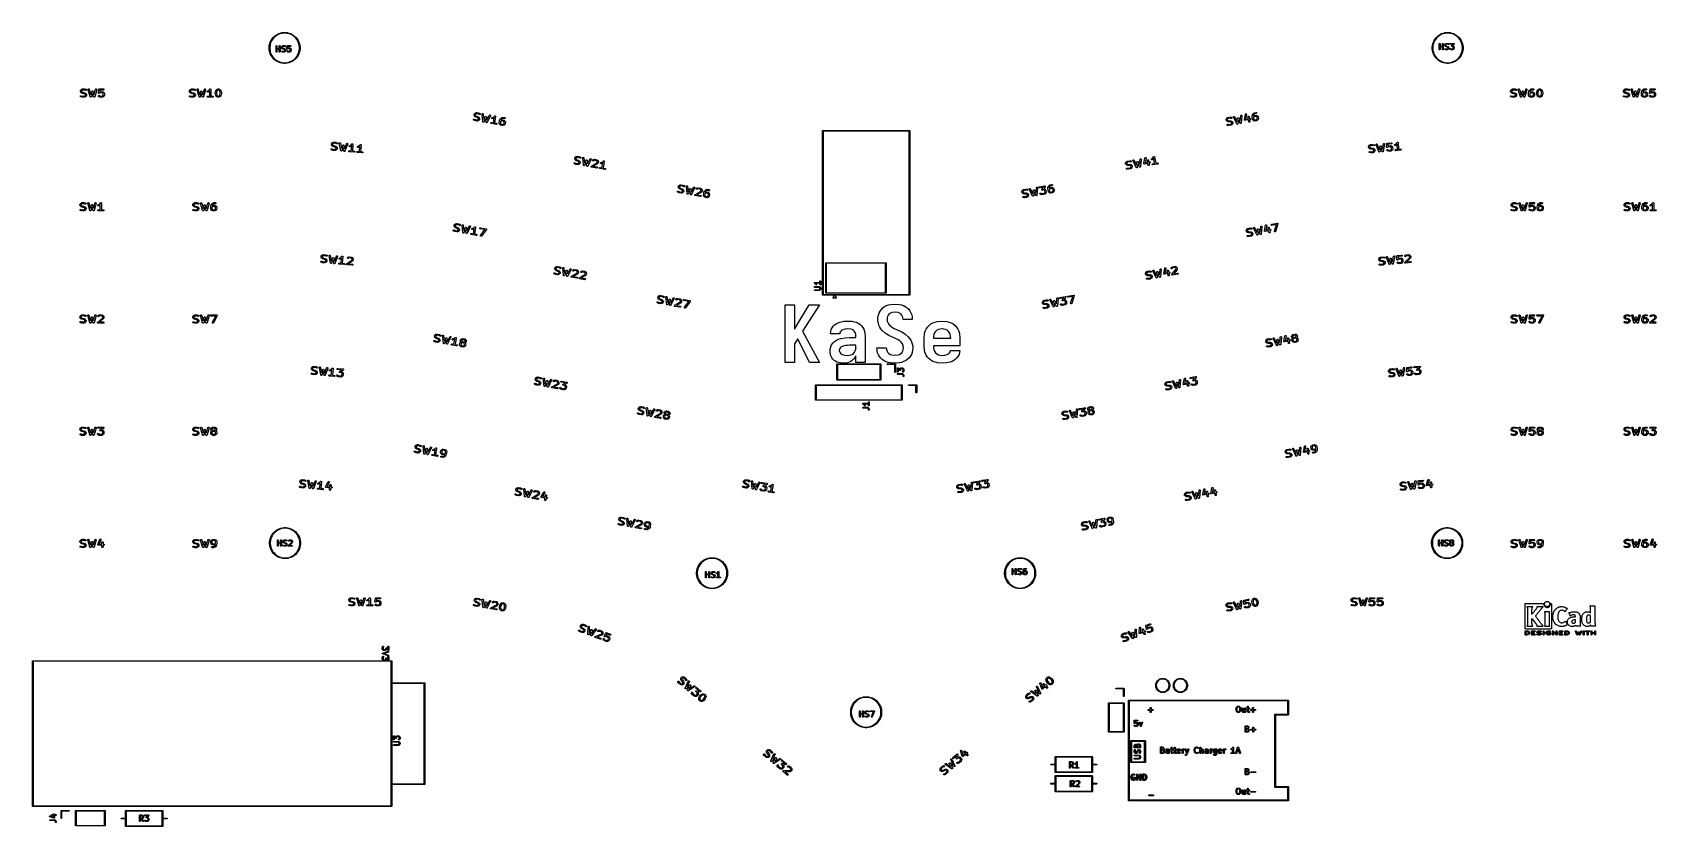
# Model space of a CAD drawing. Extents: x 2.5 to 13.9, y -9.4 to -3.9.
import ezdxf

# ---------------------------------------------------------------- set-up
doc = ezdxf.new("R2010")
doc.units = 0
doc.header["$MEASUREMENT"] = 0
doc.layers.add('BLACK', color=7, linetype='CONTINUOUS')

msp = doc.modelspace()

# ---------------------------------------------------------------- linework, layer by layer
at = {"layer": 'BLACK', "linetype": 'CONTINUOUS'}
for p, q in [((4.222, -3.875), (4.233, -3.868)), ((4.235, -3.872), (4.225, -3.878)), ((4.233, -3.868), (4.244, -3.863)), ((4.245, -3.867), (4.235, -3.872)), ((4.244, -3.863), (4.255, -3.859)), ((4.256, -3.863), (4.245, -3.867)), ((4.255, -3.859), (4.267, -3.856)), ((4.268, -3.861), (4.256, -3.863)), ((4.267, -3.856), (4.279, -3.855)), ((4.279, -3.859), (4.268, -3.861)), ((4.279, -3.855), (4.291, -3.855)), ((4.291, -3.859), (4.279, -3.859)), ((4.291, -3.855), (4.303, -3.856)), ((4.303, -3.861), (4.291, -3.859)), ((4.303, -3.856), (4.315, -3.859)), ((4.314, -3.863), (4.303, -3.861)), ((4.325, -3.867), (4.314, -3.863)), ((4.315, -3.859), (4.327, -3.863)), ((4.336, -3.872), (4.325, -3.867)), ((4.327, -3.863), (4.338, -3.868)), ((4.345, -3.878), (4.336, -3.872)), ((4.338, -3.868), (4.348, -3.875)), ((12.382, -3.875), (12.392, -3.868)), ((12.395, -3.872), (12.385, -3.878)), ((12.392, -3.868), (12.403, -3.863)), ((12.405, -3.867), (12.395, -3.872)), ((12.403, -3.863), (12.415, -3.859)), ((12.416, -3.863), (12.405, -3.867)), ((12.415, -3.859), (12.427, -3.856)), ((12.428, -3.861), (12.416, -3.863)), ((12.427, -3.856), (12.439, -3.855)), ((12.439, -3.859), (12.428, -3.861)), ((12.439, -3.855), (12.451, -3.855)), ((12.451, -3.859), (12.439, -3.859)), ((12.451, -3.855), (12.463, -3.856)), ((12.462, -3.861), (12.451, -3.859)), ((12.474, -3.863), (12.462, -3.861)), ((12.463, -3.856), (12.475, -3.859)), ((12.485, -3.867), (12.474, -3.863)), ((12.475, -3.859), (12.487, -3.863)), ((12.495, -3.872), (12.485, -3.867)), ((12.487, -3.863), (12.498, -3.868)), ((12.505, -3.878), (12.495, -3.872)), ((12.498, -3.868), (12.508, -3.875)), ((4.177, -3.957), (4.178, -3.945)), ((4.177, -3.969), (4.177, -3.957)), ((4.177, -3.957), (4.177, -3.957)), ((4.178, -3.981), (4.177, -3.969)), ((4.178, -3.945), (4.181, -3.933)), ((4.181, -3.993), (4.178, -3.981)), ((4.181, -3.933), (4.185, -3.922)), ((4.183, -3.946), (4.181, -3.957)), ((4.181, -3.957), (4.181, -3.969)), ((4.181, -3.969), (4.183, -3.981)), ((4.185, -3.934), (4.183, -3.946)), ((4.183, -3.981), (4.185, -3.992)), ((4.185, -3.922), (4.19, -3.911)), ((4.189, -3.923), (4.185, -3.934)), ((4.194, -3.913), (4.189, -3.923)), ((4.19, -3.911), (4.197, -3.9)), ((4.2, -3.903), (4.194, -3.913)), ((4.197, -3.9), (4.204, -3.891)), ((4.208, -3.894), (4.2, -3.903)), ((4.204, -3.891), (4.213, -3.882)), ((4.216, -3.886), (4.208, -3.894)), ((4.213, -3.882), (4.222, -3.875)), ((4.225, -3.878), (4.216, -3.886)), ((4.225, -3.949), (4.226, -3.948)), ((4.225, -3.95), (4.225, -3.949)), ((4.225, -3.989), (4.225, -3.95)), ((4.226, -3.948), (4.227, -3.948)), ((4.227, -3.948), (4.228, -3.947)), ((4.228, -3.947), (4.229, -3.947)), ((4.229, -3.947), (4.23, -3.948)), ((4.23, -3.948), (4.231, -3.948)), ((4.231, -3.948), (4.231, -3.949)), ((4.231, -3.949), (4.231, -3.95)), ((4.231, -3.95), (4.231, -3.966)), ((4.231, -3.966), (4.248, -3.966)), ((4.248, -3.972), (4.231, -3.972)), ((4.231, -3.972), (4.231, -3.989)), ((4.248, -3.949), (4.248, -3.948)), ((4.248, -3.948), (4.249, -3.948)), ((4.248, -3.95), (4.248, -3.949)), ((4.248, -3.966), (4.248, -3.95)), ((4.248, -3.989), (4.248, -3.972)), ((4.249, -3.948), (4.25, -3.947)), ((4.25, -3.947), (4.251, -3.947)), ((4.251, -3.947), (4.252, -3.948)), ((4.252, -3.948), (4.253, -3.948)), ((4.253, -3.948), (4.254, -3.949)), ((4.254, -3.949), (4.254, -3.95)), ((4.254, -3.95), (4.254, -3.989)), ((4.265, -3.956), (4.267, -3.952)), ((4.265, -3.957), (4.265, -3.956)), ((4.265, -3.958), (4.265, -3.957)), ((4.265, -3.957), (4.265, -3.957)), ((4.265, -3.957), (4.265, -3.957)), ((4.265, -3.961), (4.265, -3.958)), ((4.265, -3.962), (4.265, -3.961)), ((4.265, -3.963), (4.265, -3.962)), ((4.265, -3.962), (4.265, -3.962)), ((4.265, -3.962), (4.265, -3.962)), ((4.267, -3.966), (4.265, -3.963)), ((4.265, -3.986), (4.266, -3.985)), ((4.265, -3.987), (4.265, -3.986)), ((4.265, -3.988), (4.265, -3.987)), ((4.266, -3.985), (4.267, -3.985)), ((4.267, -3.952), (4.269, -3.95)), ((4.267, -3.952), (4.267, -3.952)), ((4.267, -3.952), (4.267, -3.952)), ((4.267, -3.952), (4.267, -3.952)), ((4.267, -3.952), (4.267, -3.952)), ((4.267, -3.952), (4.267, -3.952)), ((4.267, -3.952), (4.267, -3.952)), ((4.267, -3.967), (4.267, -3.966)), ((4.269, -3.969), (4.267, -3.967)), ((4.267, -3.967), (4.267, -3.967)), ((4.267, -3.967), (4.267, -3.967)), ((4.267, -3.967), (4.267, -3.967)), ((4.267, -3.967), (4.267, -3.967)), ((4.267, -3.967), (4.267, -3.967)), ((4.267, -3.985), (4.268, -3.985)), ((4.268, -3.985), (4.268, -3.985)), ((4.268, -3.985), (4.274, -3.986)), ((4.269, -3.95), (4.269, -3.95)), ((4.269, -3.95), (4.269, -3.95)), ((4.269, -3.95), (4.27, -3.95)), ((4.27, -3.969), (4.269, -3.969)), ((4.269, -3.969), (4.269, -3.969)), ((4.269, -3.969), (4.269, -3.969)), ((4.27, -3.949), (4.274, -3.947)), ((4.27, -3.95), (4.27, -3.949)), ((4.27, -3.949), (4.27, -3.949)), ((4.27, -3.949), (4.27, -3.949)), ((4.27, -3.97), (4.27, -3.969)), ((4.27, -3.969), (4.27, -3.969)), ((4.27, -3.969), (4.27, -3.969)), ((4.274, -3.971), (4.27, -3.97)), ((4.272, -3.956), (4.271, -3.958)), ((4.271, -3.958), (4.271, -3.961)), ((4.271, -3.961), (4.272, -3.963)), ((4.273, -3.954), (4.272, -3.956)), ((4.272, -3.963), (4.273, -3.964)), ((4.276, -3.953), (4.273, -3.954)), ((4.273, -3.964), (4.276, -3.966)), ((4.274, -3.947), (4.274, -3.947)), ((4.274, -3.947), (4.274, -3.947)), ((4.274, -3.947), (4.274, -3.947)), ((4.274, -3.947), (4.275, -3.947)), ((4.274, -3.972), (4.274, -3.971)), ((4.274, -3.971), (4.274, -3.971)), ((4.274, -3.971), (4.274, -3.971)), ((4.282, -3.973), (4.274, -3.972)), ((4.274, -3.972), (4.274, -3.972)), ((4.274, -3.972), (4.274, -3.972)), ((4.274, -3.972), (4.274, -3.972)), ((4.274, -3.986), (4.282, -3.986)), ((4.275, -3.947), (4.284, -3.947)), ((4.284, -3.953), (4.276, -3.953)), ((4.276, -3.966), (4.283, -3.968)), ((4.285, -3.975), (4.282, -3.973)), ((4.282, -3.986), (4.285, -3.985)), ((4.283, -3.968), (4.283, -3.968)), ((4.283, -3.968), (4.283, -3.968)), ((4.283, -3.968), (4.284, -3.968)), ((4.284, -3.947), (4.285, -3.947)), ((4.289, -3.955), (4.284, -3.953)), ((4.284, -3.968), (4.284, -3.968)), ((4.284, -3.968), (4.284, -3.968)), ((4.284, -3.968), (4.284, -3.968)), ((4.284, -3.968), (4.288, -3.97)), ((4.285, -3.947), (4.285, -3.947)), ((4.285, -3.947), (4.285, -3.947)), ((4.285, -3.947), (4.285, -3.947)), ((4.285, -3.947), (4.285, -3.947)), ((4.285, -3.947), (4.285, -3.947)), ((4.285, -3.947), (4.291, -3.949)), ((4.286, -3.976), (4.285, -3.975)), ((4.285, -3.985), (4.286, -3.984)), ((4.287, -3.979), (4.286, -3.976)), ((4.286, -3.984), (4.287, -3.981)), ((4.287, -3.981), (4.287, -3.979)), ((4.288, -3.97), (4.288, -3.97)), ((4.288, -3.97), (4.288, -3.97)), ((4.288, -3.97), (4.288, -3.97)), ((4.288, -3.97), (4.288, -3.97)), ((4.288, -3.97), (4.288, -3.97)), ((4.288, -3.97), (4.288, -3.97)), ((4.288, -3.97), (4.29, -3.972)), ((4.29, -3.988), (4.288, -3.99)), ((4.29, -3.955), (4.289, -3.955)), ((4.291, -3.955), (4.29, -3.955)), ((4.29, -3.972), (4.29, -3.973)), ((4.29, -3.973), (4.291, -3.973)), ((4.291, -3.987), (4.29, -3.988)), ((4.29, -3.988), (4.29, -3.988)), ((4.291, -3.949), (4.292, -3.949)), ((4.292, -3.954), (4.291, -3.955)), ((4.291, -3.973), (4.291, -3.973)), ((4.291, -3.973), (4.291, -3.973)), ((4.291, -3.973), (4.291, -3.973)), ((4.291, -3.973), (4.291, -3.973)), ((4.291, -3.973), (4.293, -3.977)), ((4.293, -3.983), (4.291, -3.987)), ((4.291, -3.987), (4.291, -3.987)), ((4.291, -3.987), (4.291, -3.987)), ((4.291, -3.987), (4.291, -3.987)), ((4.291, -3.987), (4.291, -3.987)), ((4.292, -3.949), (4.292, -3.95)), ((4.292, -3.95), (4.293, -3.951)), ((4.293, -3.953), (4.292, -3.954)), ((4.293, -3.951), (4.293, -3.952)), ((4.293, -3.952), (4.293, -3.953)), ((4.293, -3.977), (4.293, -3.977)), ((4.293, -3.977), (4.293, -3.977)), ((4.293, -3.977), (4.293, -3.978)), ((4.293, -3.978), (4.293, -3.978)), ((4.293, -3.978), (4.293, -3.982)), ((4.293, -3.982), (4.293, -3.982)), ((4.293, -3.982), (4.293, -3.983)), ((4.293, -3.983), (4.293, -3.983)), ((4.293, -3.983), (4.293, -3.983)), ((4.302, -3.968), (4.304, -3.95)), ((4.302, -3.969), (4.302, -3.968)), ((4.302, -3.97), (4.302, -3.969)), ((4.302, -3.969), (4.302, -3.969)), ((4.302, -3.969), (4.302, -3.969)), ((4.303, -3.97), (4.302, -3.97)), ((4.302, -3.97), (4.302, -3.97)), ((4.302, -3.985), (4.303, -3.984)), ((4.302, -3.986), (4.302, -3.985)), ((4.303, -3.987), (4.302, -3.986)), ((4.303, -3.971), (4.303, -3.97)), ((4.303, -3.97), (4.303, -3.97)), ((4.304, -3.971), (4.303, -3.971)), ((4.303, -3.971), (4.303, -3.971)), ((4.303, -3.971), (4.303, -3.971)), ((4.303, -3.971), (4.303, -3.971)), ((4.303, -3.984), (4.303, -3.983)), ((4.303, -3.983), (4.304, -3.983)), ((4.303, -3.988), (4.303, -3.987)), ((4.305, -3.99), (4.303, -3.988)), ((4.304, -3.949), (4.304, -3.948)), ((4.304, -3.948), (4.305, -3.948)), ((4.304, -3.95), (4.304, -3.949)), ((4.304, -3.949), (4.304, -3.949)), ((4.304, -3.949), (4.304, -3.949)), ((4.304, -3.949), (4.304, -3.949)), ((4.304, -3.95), (4.304, -3.95)), ((4.304, -3.972), (4.304, -3.971)), ((4.305, -3.972), (4.304, -3.972)), ((4.304, -3.972), (4.304, -3.972)), ((4.304, -3.972), (4.304, -3.972)), ((4.304, -3.983), (4.306, -3.983)), ((4.305, -3.948), (4.306, -3.947)), ((4.305, -3.948), (4.305, -3.948)), ((4.305, -3.948), (4.305, -3.948)), ((4.305, -3.948), (4.305, -3.948)), ((4.305, -3.948), (4.305, -3.948)), ((4.306, -3.972), (4.305, -3.972)), ((4.305, -3.972), (4.305, -3.972)), ((4.305, -3.972), (4.305, -3.972)), ((4.306, -3.947), (4.306, -3.947)), ((4.306, -3.947), (4.306, -3.947)), ((4.306, -3.947), (4.307, -3.947)), ((4.307, -3.971), (4.306, -3.971)), ((4.306, -3.971), (4.306, -3.972)), ((4.306, -3.972), (4.306, -3.972)), ((4.306, -3.983), (4.307, -3.983)), ((4.307, -3.947), (4.307, -3.947)), ((4.307, -3.947), (4.307, -3.947)), ((4.307, -3.947), (4.307, -3.947)), ((4.307, -3.947), (4.326, -3.947)), ((4.309, -3.969), (4.307, -3.971)), ((4.307, -3.971), (4.307, -3.971)), ((4.307, -3.971), (4.307, -3.971)), ((4.307, -3.983), (4.307, -3.984)), ((4.307, -3.984), (4.309, -3.985)), ((4.31, -3.953), (4.309, -3.963)), ((4.309, -3.963), (4.309, -3.962)), ((4.309, -3.962), (4.31, -3.962)), ((4.311, -3.968), (4.309, -3.969)), ((4.309, -3.985), (4.311, -3.986)), ((4.326, -3.953), (4.31, -3.953)), ((4.31, -3.962), (4.31, -3.962)), ((4.31, -3.962), (4.31, -3.962)), ((4.31, -3.962), (4.311, -3.962)), ((4.311, -3.962), (4.32, -3.962)), ((4.319, -3.968), (4.311, -3.968)), ((4.311, -3.986), (4.319, -3.986)), ((4.322, -3.969), (4.319, -3.968)), ((4.319, -3.986), (4.322, -3.985)), ((4.32, -3.962), (4.321, -3.962)), ((4.321, -3.962), (4.321, -3.962)), ((4.321, -3.962), (4.321, -3.962)), ((4.321, -3.962), (4.321, -3.962)), ((4.321, -3.962), (4.325, -3.964)), ((4.323, -3.971), (4.322, -3.969)), ((4.322, -3.985), (4.323, -3.984)), ((4.325, -3.973), (4.323, -3.971)), ((4.323, -3.984), (4.325, -3.981)), ((4.325, -3.964), (4.325, -3.964)), ((4.325, -3.964), (4.325, -3.964)), ((4.325, -3.964), (4.326, -3.965)), ((4.325, -3.981), (4.325, -3.973)), ((4.326, -3.947), (4.327, -3.948)), ((4.326, -3.947), (4.326, -3.947)), ((4.327, -3.952), (4.326, -3.953)), ((4.326, -3.953), (4.326, -3.953)), ((4.326, -3.965), (4.326, -3.965)), ((4.326, -3.965), (4.326, -3.965)), ((4.326, -3.965), (4.326, -3.965)), ((4.326, -3.965), (4.328, -3.967)), ((4.328, -3.988), (4.326, -3.99)), ((4.327, -3.948), (4.328, -3.948)), ((4.328, -3.952), (4.327, -3.952)), ((4.328, -3.948), (4.329, -3.949)), ((4.329, -3.951), (4.328, -3.952)), ((4.328, -3.967), (4.328, -3.967)), ((4.328, -3.967), (4.328, -3.967)), ((4.328, -3.967), (4.328, -3.967)), ((4.328, -3.967), (4.328, -3.967)), ((4.328, -3.967), (4.328, -3.967)), ((4.328, -3.967), (4.328, -3.967)), ((4.328, -3.967), (4.33, -3.971)), ((4.33, -3.983), (4.328, -3.987)), ((4.328, -3.987), (4.328, -3.987)), ((4.328, -3.987), (4.328, -3.987)), ((4.328, -3.987), (4.328, -3.987)), ((4.328, -3.987), (4.328, -3.987)), ((4.328, -3.987), (4.328, -3.988)), ((4.328, -3.988), (4.328, -3.988)), ((4.329, -3.949), (4.329, -3.951)), ((4.33, -3.971), (4.33, -3.972)), ((4.33, -3.972), (4.33, -3.972)), ((4.33, -3.972), (4.33, -3.972)), ((4.33, -3.972), (4.331, -3.973)), ((4.331, -3.982), (4.33, -3.982)), ((4.33, -3.982), (4.33, -3.983)), ((4.33, -3.983), (4.33, -3.983)), ((4.33, -3.983), (4.33, -3.983)), ((4.331, -3.973), (4.331, -3.982)), ((4.355, -3.886), (4.345, -3.878)), ((4.348, -3.875), (4.358, -3.882)), ((4.363, -3.894), (4.355, -3.886)), ((4.358, -3.882), (4.366, -3.891)), ((4.37, -3.903), (4.363, -3.894)), ((4.366, -3.891), (4.374, -3.9)), ((4.376, -3.913), (4.37, -3.903)), ((4.374, -3.9), (4.38, -3.911)), ((4.381, -3.923), (4.376, -3.913)), ((4.38, -3.911), (4.386, -3.922)), ((4.385, -3.934), (4.381, -3.923)), ((4.388, -3.946), (4.385, -3.934)), ((4.385, -3.992), (4.388, -3.981)), ((4.386, -3.922), (4.39, -3.933)), ((4.389, -3.957), (4.388, -3.946)), ((4.388, -3.981), (4.389, -3.969)), ((4.389, -3.969), (4.389, -3.957)), ((4.39, -3.933), (4.392, -3.945)), ((4.392, -3.981), (4.39, -3.993)), ((4.392, -3.945), (4.394, -3.957)), ((4.394, -3.969), (4.392, -3.981)), ((4.394, -3.957), (4.394, -3.969)), ((12.337, -3.957), (12.338, -3.945)), ((12.337, -3.969), (12.337, -3.957)), ((12.337, -3.957), (12.337, -3.957)), ((12.338, -3.981), (12.337, -3.969)), ((12.338, -3.945), (12.341, -3.933)), ((12.341, -3.993), (12.338, -3.981)), ((12.341, -3.933), (12.345, -3.922)), ((12.342, -3.946), (12.341, -3.957)), ((12.341, -3.957), (12.341, -3.969)), ((12.341, -3.969), (12.342, -3.981)), ((12.345, -3.934), (12.342, -3.946)), ((12.342, -3.981), (12.345, -3.992)), ((12.345, -3.922), (12.35, -3.911)), ((12.349, -3.923), (12.345, -3.934)), ((12.354, -3.913), (12.349, -3.923)), ((12.35, -3.911), (12.356, -3.9)), ((12.36, -3.903), (12.354, -3.913)), ((12.356, -3.9), (12.364, -3.891)), ((12.367, -3.894), (12.36, -3.903)), ((12.364, -3.891), (12.373, -3.882)), ((12.376, -3.886), (12.367, -3.894)), ((12.373, -3.882), (12.382, -3.875)), ((12.385, -3.878), (12.376, -3.886)), ((12.386, -3.932), (12.387, -3.931)), ((12.386, -3.933), (12.386, -3.932)), ((12.386, -3.934), (12.386, -3.933)), ((12.386, -3.973), (12.386, -3.934)), ((12.386, -3.974), (12.386, -3.973)), ((12.386, -3.975), (12.386, -3.974)), ((12.387, -3.976), (12.386, -3.975)), ((12.387, -3.931), (12.388, -3.931)), ((12.388, -3.976), (12.387, -3.976)), ((12.388, -3.931), (12.389, -3.931)), ((12.389, -3.976), (12.388, -3.976)), ((12.389, -3.931), (12.39, -3.931)), ((12.39, -3.976), (12.389, -3.976)), ((12.39, -3.931), (12.391, -3.932)), ((12.391, -3.975), (12.39, -3.976)), ((12.391, -3.932), (12.392, -3.933)), ((12.392, -3.974), (12.391, -3.975)), ((12.392, -3.933), (12.392, -3.934)), ((12.392, -3.934), (12.392, -3.95)), ((12.392, -3.95), (12.408, -3.95)), ((12.408, -3.956), (12.392, -3.956)), ((12.392, -3.956), (12.392, -3.973)), ((12.392, -3.973), (12.392, -3.974)), ((12.408, -3.933), (12.409, -3.932)), ((12.408, -3.934), (12.408, -3.933)), ((12.408, -3.95), (12.408, -3.934)), ((12.408, -3.973), (12.408, -3.956)), ((12.408, -3.974), (12.408, -3.973)), ((12.409, -3.975), (12.408, -3.974)), ((12.409, -3.932), (12.41, -3.931)), ((12.41, -3.976), (12.409, -3.975)), ((12.41, -3.931), (12.411, -3.931)), ((12.411, -3.976), (12.41, -3.976)), ((12.411, -3.931), (12.412, -3.931)), ((12.412, -3.976), (12.411, -3.976)), ((12.412, -3.931), (12.413, -3.931)), ((12.413, -3.976), (12.412, -3.976)), ((12.413, -3.931), (12.414, -3.932)), ((12.414, -3.975), (12.413, -3.976)), ((12.414, -3.932), (12.414, -3.933)), ((12.414, -3.933), (12.414, -3.934)), ((12.414, -3.934), (12.414, -3.973)), ((12.414, -3.973), (12.414, -3.974)), ((12.414, -3.974), (12.414, -3.975)), ((12.425, -3.941), (12.426, -3.94)), ((12.425, -3.945), (12.425, -3.941)), ((12.425, -3.941), (12.425, -3.941)), ((12.425, -3.941), (12.425, -3.941)), ((12.425, -3.941), (12.425, -3.941)), ((12.425, -3.946), (12.425, -3.945)), ((12.426, -3.946), (12.425, -3.946)), ((12.425, -3.946), (12.425, -3.946)), ((12.425, -3.946), (12.425, -3.946)), ((12.425, -3.971), (12.426, -3.97)), ((12.425, -3.972), (12.425, -3.971)), ((12.426, -3.973), (12.425, -3.972)), ((12.426, -3.94), (12.427, -3.936)), ((12.427, -3.95), (12.426, -3.946)), ((12.426, -3.97), (12.426, -3.969)), ((12.426, -3.969), (12.427, -3.969)), ((12.427, -3.974), (12.426, -3.973)), ((12.427, -3.936), (12.428, -3.936)), ((12.428, -3.95), (12.427, -3.95)), ((12.427, -3.969), (12.429, -3.968)), ((12.433, -3.976), (12.427, -3.974)), ((12.427, -3.974), (12.427, -3.974)), ((12.428, -3.936), (12.43, -3.934)), ((12.428, -3.936), (12.428, -3.936)), ((12.428, -3.936), (12.428, -3.936)), ((12.428, -3.936), (12.428, -3.936)), ((12.428, -3.936), (12.428, -3.936)), ((12.428, -3.936), (12.428, -3.936)), ((12.428, -3.951), (12.428, -3.95)), ((12.43, -3.953), (12.428, -3.951)), ((12.428, -3.951), (12.428, -3.951)), ((12.428, -3.951), (12.428, -3.951)), ((12.428, -3.951), (12.428, -3.951)), ((12.428, -3.951), (12.428, -3.951)), ((12.429, -3.968), (12.429, -3.969)), ((12.429, -3.969), (12.434, -3.97)), ((12.43, -3.934), (12.43, -3.933)), ((12.43, -3.933), (12.43, -3.933)), ((12.43, -3.933), (12.43, -3.933)), ((12.43, -3.933), (12.43, -3.933)), ((12.43, -3.933), (12.43, -3.933)), ((12.43, -3.933), (12.431, -3.933)), ((12.431, -3.953), (12.43, -3.953)), ((12.43, -3.953), (12.43, -3.953)), ((12.43, -3.953), (12.43, -3.953)), ((12.43, -3.953), (12.43, -3.953)), ((12.43, -3.953), (12.43, -3.953)), ((12.43, -3.953), (12.43, -3.953)), ((12.431, -3.933), (12.434, -3.931)), ((12.432, -3.939), (12.431, -3.942)), ((12.431, -3.942), (12.431, -3.944)), ((12.431, -3.944), (12.432, -3.947)), ((12.434, -3.955), (12.431, -3.953)), ((12.434, -3.938), (12.432, -3.939)), ((12.432, -3.947), (12.434, -3.948)), ((12.434, -3.976), (12.433, -3.976)), ((12.433, -3.976), (12.433, -3.976)), ((12.433, -3.976), (12.433, -3.976)), ((12.433, -3.976), (12.433, -3.976)), ((12.433, -3.976), (12.433, -3.976)), ((12.434, -3.931), (12.435, -3.931)), ((12.436, -3.937), (12.434, -3.938)), ((12.434, -3.948), (12.437, -3.95)), ((12.435, -3.955), (12.434, -3.955)), ((12.434, -3.955), (12.434, -3.955)), ((12.434, -3.955), (12.434, -3.955)), ((12.434, -3.97), (12.442, -3.97)), ((12.443, -3.976), (12.434, -3.976)), ((12.434, -3.976), (12.434, -3.976)), ((12.435, -3.931), (12.435, -3.931)), ((12.435, -3.931), (12.435, -3.931)), ((12.435, -3.931), (12.436, -3.931)), ((12.442, -3.957), (12.435, -3.955)), ((12.435, -3.955), (12.435, -3.955)), ((12.435, -3.955), (12.435, -3.955)), ((12.435, -3.955), (12.435, -3.955)), ((12.436, -3.931), (12.445, -3.931)), ((12.445, -3.937), (12.436, -3.937)), ((12.437, -3.95), (12.444, -3.952)), ((12.445, -3.959), (12.442, -3.957)), ((12.442, -3.97), (12.445, -3.969)), ((12.444, -3.976), (12.443, -3.976)), ((12.444, -3.952), (12.444, -3.952)), ((12.444, -3.952), (12.444, -3.952)), ((12.444, -3.952), (12.444, -3.952)), ((12.444, -3.952), (12.444, -3.952)), ((12.444, -3.952), (12.444, -3.952)), ((12.444, -3.952), (12.445, -3.952)), ((12.445, -3.976), (12.444, -3.976)), ((12.444, -3.976), (12.444, -3.976)), ((12.444, -3.976), (12.444, -3.976)), ((12.445, -3.931), (12.445, -3.931)), ((12.445, -3.931), (12.446, -3.931)), ((12.445, -3.931), (12.445, -3.931)), ((12.45, -3.939), (12.445, -3.937)), ((12.445, -3.952), (12.448, -3.954)), ((12.446, -3.96), (12.445, -3.959)), ((12.445, -3.969), (12.446, -3.968)), ((12.448, -3.974), (12.445, -3.976)), ((12.446, -3.931), (12.446, -3.931)), ((12.446, -3.931), (12.446, -3.931)), ((12.446, -3.931), (12.446, -3.931)), ((12.446, -3.931), (12.452, -3.933)), ((12.448, -3.963), (12.446, -3.96)), ((12.446, -3.968), (12.448, -3.965)), ((12.448, -3.954), (12.449, -3.954)), ((12.448, -3.965), (12.448, -3.963)), ((12.449, -3.974), (12.448, -3.974)), ((12.449, -3.954), (12.449, -3.954)), ((12.449, -3.954), (12.449, -3.954)), ((12.449, -3.954), (12.449, -3.954)), ((12.449, -3.954), (12.449, -3.954)), ((12.449, -3.954), (12.449, -3.954)), ((12.449, -3.954), (12.451, -3.956)), ((12.451, -3.972), (12.449, -3.973)), ((12.449, -3.973), (12.449, -3.974)), ((12.449, -3.974), (12.449, -3.974)), ((12.449, -3.974), (12.449, -3.974)), ((12.449, -3.974), (12.449, -3.974)), ((12.449, -3.974), (12.449, -3.974)), ((12.451, -3.939), (12.45, -3.939)), ((12.45, -3.939), (12.45, -3.939)), ((12.452, -3.938), (12.451, -3.939)), ((12.451, -3.956), (12.451, -3.956)), ((12.451, -3.956), (12.451, -3.956)), ((12.451, -3.956), (12.451, -3.957)), ((12.451, -3.957), (12.451, -3.957)), ((12.451, -3.957), (12.451, -3.957)), ((12.451, -3.957), (12.451, -3.957)), ((12.451, -3.957), (12.453, -3.961)), ((12.453, -3.967), (12.451, -3.971)), ((12.451, -3.971), (12.451, -3.971)), ((12.451, -3.971), (12.451, -3.971)), ((12.451, -3.971), (12.451, -3.971)), ((12.451, -3.971), (12.451, -3.971)), ((12.451, -3.971), (12.451, -3.971)), ((12.451, -3.971), (12.451, -3.972)), ((12.452, -3.933), (12.452, -3.933)), ((12.452, -3.933), (12.453, -3.934)), ((12.453, -3.937), (12.452, -3.938)), ((12.453, -3.934), (12.454, -3.935)), ((12.454, -3.936), (12.453, -3.937)), ((12.453, -3.961), (12.454, -3.961)), ((12.454, -3.967), (12.453, -3.967)), ((12.454, -3.935), (12.454, -3.936)), ((12.454, -3.961), (12.454, -3.961)), ((12.454, -3.961), (12.454, -3.961)), ((12.454, -3.961), (12.454, -3.962)), ((12.454, -3.962), (12.454, -3.966)), ((12.454, -3.966), (12.454, -3.966)), ((12.454, -3.966), (12.454, -3.966)), ((12.454, -3.966), (12.454, -3.967)), ((12.461, -3.932), (12.462, -3.931)), ((12.461, -3.933), (12.461, -3.932)), ((12.461, -3.934), (12.461, -3.933)), ((12.461, -3.936), (12.461, -3.934)), ((12.462, -3.936), (12.461, -3.936)), ((12.461, -3.968), (12.462, -3.967)), ((12.461, -3.969), (12.461, -3.968)), ((12.461, -3.97), (12.461, -3.969)), ((12.461, -3.971), (12.461, -3.97)), ((12.462, -3.972), (12.461, -3.971)), ((12.462, -3.931), (12.463, -3.931)), ((12.463, -3.937), (12.462, -3.936)), ((12.462, -3.967), (12.463, -3.967)), ((12.464, -3.973), (12.462, -3.972)), ((12.463, -3.931), (12.464, -3.931)), ((12.464, -3.937), (12.463, -3.937)), ((12.463, -3.967), (12.464, -3.967)), ((12.464, -3.931), (12.488, -3.931)), ((12.482, -3.937), (12.464, -3.937)), ((12.464, -3.967), (12.465, -3.967)), ((12.464, -3.974), (12.464, -3.973)), ((12.468, -3.976), (12.464, -3.974)), ((12.464, -3.974), (12.464, -3.974)), ((12.464, -3.974), (12.464, -3.974)), ((12.464, -3.974), (12.464, -3.974)), ((12.464, -3.974), (12.464, -3.974)), ((12.464, -3.974), (12.464, -3.974)), ((12.465, -3.967), (12.466, -3.967)), ((12.466, -3.967), (12.467, -3.969)), ((12.467, -3.969), (12.47, -3.97)), ((12.469, -3.976), (12.468, -3.976)), ((12.481, -3.976), (12.469, -3.976)), ((12.469, -3.976), (12.469, -3.976)), ((12.469, -3.976), (12.469, -3.976)), ((12.469, -3.976), (12.469, -3.976)), ((12.47, -3.97), (12.48, -3.97)), ((12.472, -3.948), (12.472, -3.947)), ((12.472, -3.947), (12.473, -3.947)), ((12.472, -3.949), (12.472, -3.948)), ((12.472, -3.948), (12.472, -3.948)), ((12.472, -3.948), (12.472, -3.948)), ((12.472, -3.948), (12.472, -3.948)), ((12.472, -3.95), (12.472, -3.949)), ((12.472, -3.949), (12.472, -3.949)), ((12.473, -3.951), (12.472, -3.95)), ((12.472, -3.95), (12.472, -3.95)), ((12.472, -3.95), (12.472, -3.95)), ((12.473, -3.947), (12.482, -3.937)), ((12.473, -3.947), (12.473, -3.947)), ((12.473, -3.947), (12.473, -3.947)), ((12.473, -3.947), (12.473, -3.947)), ((12.474, -3.951), (12.473, -3.951)), ((12.473, -3.951), (12.473, -3.951)), ((12.473, -3.951), (12.473, -3.951)), ((12.473, -3.951), (12.473, -3.951)), ((12.473, -3.951), (12.473, -3.951)), ((12.474, -3.952), (12.474, -3.951)), ((12.474, -3.951), (12.474, -3.951)), ((12.475, -3.952), (12.474, -3.952)), ((12.474, -3.952), (12.474, -3.952)), ((12.48, -3.952), (12.475, -3.952)), ((12.475, -3.952), (12.475, -3.952)), ((12.475, -3.952), (12.475, -3.952)), ((12.475, -3.952), (12.475, -3.952)), ((12.483, -3.953), (12.48, -3.952)), ((12.48, -3.97), (12.483, -3.969)), ((12.49, -3.936), (12.481, -3.946)), ((12.481, -3.946), (12.482, -3.946)), ((12.482, -3.976), (12.481, -3.976)), ((12.481, -3.976), (12.481, -3.976)), ((12.481, -3.976), (12.481, -3.976)), ((12.481, -3.976), (12.481, -3.976)), ((12.482, -3.946), (12.486, -3.948)), ((12.486, -3.974), (12.482, -3.976)), ((12.484, -3.954), (12.483, -3.953)), ((12.483, -3.969), (12.484, -3.968)), ((12.485, -3.957), (12.484, -3.954)), ((12.484, -3.968), (12.485, -3.965)), ((12.485, -3.965), (12.485, -3.957)), ((12.486, -3.948), (12.486, -3.948)), ((12.486, -3.948), (12.486, -3.948)), ((12.486, -3.948), (12.486, -3.948)), ((12.486, -3.948), (12.486, -3.948)), ((12.486, -3.948), (12.486, -3.948)), ((12.486, -3.948), (12.487, -3.949)), ((12.487, -3.973), (12.486, -3.974)), ((12.486, -3.974), (12.486, -3.974)), ((12.486, -3.974), (12.486, -3.974)), ((12.486, -3.974), (12.486, -3.974)), ((12.486, -3.974), (12.486, -3.974)), ((12.486, -3.974), (12.486, -3.974)), ((12.487, -3.949), (12.488, -3.951)), ((12.488, -3.972), (12.487, -3.973)), ((12.488, -3.931), (12.489, -3.931)), ((12.488, -3.931), (12.488, -3.931)), ((12.488, -3.951), (12.489, -3.951)), ((12.489, -3.971), (12.488, -3.972)), ((12.489, -3.931), (12.489, -3.931)), ((12.489, -3.931), (12.489, -3.931)), ((12.489, -3.931), (12.489, -3.931)), ((12.489, -3.931), (12.49, -3.931)), ((12.489, -3.951), (12.489, -3.951)), ((12.489, -3.951), (12.489, -3.951)), ((12.489, -3.951), (12.489, -3.951)), ((12.489, -3.951), (12.489, -3.951)), ((12.489, -3.951), (12.489, -3.951)), ((12.489, -3.951), (12.491, -3.955)), ((12.491, -3.967), (12.489, -3.971)), ((12.489, -3.971), (12.489, -3.971)), ((12.489, -3.971), (12.489, -3.971)), ((12.489, -3.971), (12.489, -3.971)), ((12.489, -3.971), (12.489, -3.971)), ((12.489, -3.971), (12.489, -3.971)), ((12.49, -3.931), (12.49, -3.931)), ((12.49, -3.931), (12.49, -3.931)), ((12.49, -3.931), (12.49, -3.932)), ((12.49, -3.932), (12.491, -3.932)), ((12.491, -3.936), (12.49, -3.936)), ((12.491, -3.932), (12.491, -3.932)), ((12.491, -3.932), (12.491, -3.932)), ((12.491, -3.932), (12.491, -3.933)), ((12.491, -3.933), (12.491, -3.933)), ((12.491, -3.933), (12.491, -3.933)), ((12.491, -3.933), (12.491, -3.933)), ((12.491, -3.933), (12.491, -3.934)), ((12.491, -3.934), (12.491, -3.934)), ((12.491, -3.934), (12.491, -3.934)), ((12.491, -3.934), (12.491, -3.934)), ((12.491, -3.934), (12.491, -3.935)), ((12.491, -3.935), (12.491, -3.935)), ((12.491, -3.935), (12.491, -3.935)), ((12.491, -3.935), (12.491, -3.936)), ((12.491, -3.936), (12.491, -3.936)), ((12.491, -3.955), (12.491, -3.956)), ((12.491, -3.956), (12.491, -3.956)), ((12.491, -3.956), (12.491, -3.956)), ((12.491, -3.956), (12.491, -3.956)), ((12.491, -3.956), (12.491, -3.966)), ((12.491, -3.966), (12.491, -3.966)), ((12.491, -3.966), (12.491, -3.966)), ((12.491, -3.966), (12.491, -3.967)), ((12.491, -3.967), (12.491, -3.967)), ((12.514, -3.886), (12.505, -3.878)), ((12.508, -3.875), (12.517, -3.882)), ((12.523, -3.894), (12.514, -3.886)), ((12.517, -3.882), (12.526, -3.891)), ((12.53, -3.903), (12.523, -3.894)), ((12.526, -3.891), (12.534, -3.9)), ((12.536, -3.913), (12.53, -3.903)), ((12.534, -3.9), (12.54, -3.911)), ((12.541, -3.923), (12.536, -3.913)), ((12.54, -3.911), (12.545, -3.922)), ((12.545, -3.934), (12.541, -3.923)), ((12.545, -3.922), (12.549, -3.933)), ((12.548, -3.946), (12.545, -3.934)), ((12.545, -3.992), (12.548, -3.981)), ((12.549, -3.957), (12.548, -3.946)), ((12.548, -3.981), (12.549, -3.969)), ((12.549, -3.933), (12.552, -3.945)), ((12.549, -3.969), (12.549, -3.957)), ((12.552, -3.981), (12.549, -3.993)), ((12.552, -3.945), (12.554, -3.957)), ((12.554, -3.969), (12.552, -3.981)), ((12.554, -3.957), (12.554, -3.969)), ((4.185, -4.005), (4.181, -3.993)), ((4.185, -3.992), (4.189, -4.003)), ((4.19, -4.016), (4.185, -4.005)), ((4.189, -4.003), (4.194, -4.014)), ((4.197, -4.026), (4.19, -4.016)), ((4.194, -4.014), (4.2, -4.023)), ((4.204, -4.036), (4.197, -4.026)), ((4.2, -4.023), (4.208, -4.033)), ((4.213, -4.044), (4.204, -4.036)), ((4.208, -4.033), (4.216, -4.041)), ((4.222, -4.052), (4.213, -4.044)), ((4.216, -4.041), (4.225, -4.048)), ((4.233, -4.058), (4.222, -4.052)), ((4.225, -3.99), (4.225, -3.989)), ((4.226, -3.991), (4.225, -3.99)), ((4.225, -4.048), (4.235, -4.054)), ((4.227, -3.992), (4.226, -3.991)), ((4.228, -3.992), (4.227, -3.992)), ((4.229, -3.992), (4.228, -3.992)), ((4.23, -3.992), (4.229, -3.992)), ((4.231, -3.991), (4.23, -3.992)), ((4.231, -3.989), (4.231, -3.99)), ((4.231, -3.99), (4.231, -3.991)), ((4.244, -4.064), (4.233, -4.058)), ((4.235, -4.054), (4.245, -4.059)), ((4.255, -4.068), (4.244, -4.064)), ((4.245, -4.059), (4.256, -4.063)), ((4.248, -3.99), (4.248, -3.989)), ((4.248, -3.991), (4.248, -3.99)), ((4.249, -3.992), (4.248, -3.991)), ((4.25, -3.992), (4.249, -3.992)), ((4.251, -3.992), (4.25, -3.992)), ((4.252, -3.992), (4.251, -3.992)), ((4.253, -3.991), (4.252, -3.992)), ((4.254, -3.99), (4.253, -3.991)), ((4.254, -3.989), (4.254, -3.99)), ((4.267, -4.07), (4.255, -4.068)), ((4.256, -4.063), (4.268, -4.066)), ((4.265, -3.989), (4.265, -3.988)), ((4.266, -3.99), (4.265, -3.989)), ((4.267, -3.99), (4.266, -3.99)), ((4.272, -3.992), (4.267, -3.99)), ((4.279, -4.072), (4.267, -4.07)), ((4.268, -4.066), (4.279, -4.067)), ((4.273, -3.992), (4.272, -3.992)), ((4.283, -3.992), (4.273, -3.992)), ((4.273, -3.992), (4.273, -3.992)), ((4.273, -3.992), (4.273, -3.992)), ((4.273, -3.992), (4.273, -3.992)), ((4.273, -3.992), (4.273, -3.992)), ((4.273, -3.992), (4.273, -3.992)), ((4.279, -4.067), (4.291, -4.067)), ((4.291, -4.072), (4.279, -4.072)), ((4.284, -3.992), (4.283, -3.992)), ((4.283, -3.992), (4.283, -3.992)), ((4.283, -3.992), (4.283, -3.992)), ((4.283, -3.992), (4.283, -3.992)), ((4.288, -3.99), (4.284, -3.992)), ((4.288, -3.99), (4.288, -3.99)), ((4.288, -3.99), (4.288, -3.99)), ((4.288, -3.99), (4.288, -3.99)), ((4.288, -3.99), (4.288, -3.99)), ((4.288, -3.99), (4.288, -3.99)), ((4.288, -3.99), (4.288, -3.99)), ((4.291, -4.067), (4.303, -4.066)), ((4.303, -4.07), (4.291, -4.072)), ((4.303, -4.066), (4.314, -4.063)), ((4.315, -4.068), (4.303, -4.07)), ((4.306, -3.99), (4.305, -3.99)), ((4.305, -3.99), (4.305, -3.99)), ((4.305, -3.99), (4.305, -3.99)), ((4.305, -3.99), (4.305, -3.99)), ((4.305, -3.99), (4.305, -3.99)), ((4.305, -3.99), (4.305, -3.99)), ((4.309, -3.992), (4.306, -3.99)), ((4.31, -3.992), (4.309, -3.992)), ((4.311, -3.992), (4.31, -3.992)), ((4.31, -3.992), (4.31, -3.992)), ((4.31, -3.992), (4.31, -3.992)), ((4.32, -3.992), (4.311, -3.992)), ((4.314, -4.063), (4.325, -4.059)), ((4.327, -4.064), (4.315, -4.068)), ((4.321, -3.992), (4.32, -3.992)), ((4.325, -3.99), (4.321, -3.992)), ((4.321, -3.992), (4.321, -3.992)), ((4.321, -3.992), (4.321, -3.992)), ((4.321, -3.992), (4.321, -3.992)), ((4.326, -3.99), (4.325, -3.99)), ((4.325, -3.99), (4.325, -3.99)), ((4.325, -3.99), (4.325, -3.99)), ((4.325, -4.059), (4.336, -4.054)), ((4.326, -3.99), (4.326, -3.99)), ((4.326, -3.99), (4.326, -3.99)), ((4.326, -3.99), (4.326, -3.99)), ((4.338, -4.058), (4.327, -4.064)), ((4.336, -4.054), (4.345, -4.048)), ((4.348, -4.052), (4.338, -4.058)), ((4.345, -4.048), (4.355, -4.041)), ((4.358, -4.044), (4.348, -4.052)), ((4.355, -4.041), (4.363, -4.033)), ((4.366, -4.036), (4.358, -4.044)), ((4.363, -4.033), (4.37, -4.023)), ((4.374, -4.026), (4.366, -4.036)), ((4.37, -4.023), (4.376, -4.014)), ((4.38, -4.016), (4.374, -4.026)), ((4.376, -4.014), (4.381, -4.003)), ((4.386, -4.005), (4.38, -4.016)), ((4.381, -4.003), (4.385, -3.992)), ((4.39, -3.993), (4.386, -4.005)), ((12.345, -4.005), (12.341, -3.993)), ((12.345, -3.992), (12.349, -4.003)), ((12.35, -4.016), (12.345, -4.005)), ((12.349, -4.003), (12.354, -4.014)), ((12.356, -4.026), (12.35, -4.016)), ((12.354, -4.014), (12.36, -4.023)), ((12.364, -4.036), (12.356, -4.026)), ((12.36, -4.023), (12.367, -4.033)), ((12.373, -4.044), (12.364, -4.036)), ((12.367, -4.033), (12.376, -4.041)), ((12.382, -4.052), (12.373, -4.044)), ((12.376, -4.041), (12.385, -4.048)), ((12.392, -4.058), (12.382, -4.052)), ((12.385, -4.048), (12.395, -4.054)), ((12.403, -4.064), (12.392, -4.058)), ((12.395, -4.054), (12.405, -4.059)), ((12.415, -4.068), (12.403, -4.064)), ((12.405, -4.059), (12.416, -4.063)), ((12.427, -4.07), (12.415, -4.068)), ((12.416, -4.063), (12.428, -4.066)), ((12.439, -4.072), (12.427, -4.07)), ((12.428, -4.066), (12.439, -4.067)), ((12.439, -4.067), (12.451, -4.067)), ((12.451, -4.072), (12.439, -4.072)), ((12.451, -4.067), (12.462, -4.066)), ((12.463, -4.07), (12.451, -4.072)), ((12.462, -4.066), (12.474, -4.063)), ((12.475, -4.068), (12.463, -4.07)), ((12.474, -4.063), (12.485, -4.059)), ((12.487, -4.064), (12.475, -4.068)), ((12.485, -4.059), (12.495, -4.054)), ((12.498, -4.058), (12.487, -4.064)), ((12.495, -4.054), (12.505, -4.048)), ((12.508, -4.052), (12.498, -4.058)), ((12.505, -4.048), (12.514, -4.041)), ((12.517, -4.044), (12.508, -4.052)), ((12.514, -4.041), (12.523, -4.033)), ((12.526, -4.036), (12.517, -4.044)), ((12.523, -4.033), (12.53, -4.023)), ((12.534, -4.026), (12.526, -4.036)), ((12.53, -4.023), (12.536, -4.014)), ((12.54, -4.016), (12.534, -4.026)), ((12.536, -4.014), (12.541, -4.003)), ((12.545, -4.005), (12.54, -4.016)), ((12.541, -4.003), (12.545, -3.992)), ((12.549, -3.993), (12.545, -4.005)), ((2.853, -4.263), (2.854, -4.262)), ((2.853, -4.264), (2.853, -4.263)), ((2.853, -4.263), (2.853, -4.263)), ((2.853, -4.263), (2.853, -4.263)), ((2.853, -4.269), (2.853, -4.264)), ((2.853, -4.27), (2.853, -4.269)), ((2.854, -4.271), (2.853, -4.27)), ((2.853, -4.27), (2.853, -4.27)), ((2.853, -4.27), (2.853, -4.27)), ((2.853, -4.302), (2.854, -4.3)), ((2.853, -4.303), (2.853, -4.302)), ((2.854, -4.305), (2.853, -4.303)), ((2.854, -4.262), (2.857, -4.257)), ((2.857, -4.276), (2.854, -4.271)), ((2.854, -4.3), (2.855, -4.299)), ((2.855, -4.306), (2.854, -4.305)), ((2.855, -4.299), (2.856, -4.298)), ((2.856, -4.306), (2.855, -4.306)), ((2.856, -4.298), (2.858, -4.298)), ((2.865, -4.308), (2.856, -4.306)), ((2.857, -4.257), (2.858, -4.256)), ((2.857, -4.257), (2.857, -4.257)), ((2.857, -4.257), (2.857, -4.257)), ((2.857, -4.257), (2.857, -4.257)), ((2.857, -4.257), (2.857, -4.257)), ((2.857, -4.257), (2.857, -4.257)), ((2.858, -4.277), (2.857, -4.276)), ((2.857, -4.276), (2.857, -4.276)), ((2.857, -4.276), (2.857, -4.276)), ((2.857, -4.276), (2.857, -4.276)), ((2.857, -4.276), (2.857, -4.276)), ((2.857, -4.276), (2.857, -4.276)), ((2.858, -4.256), (2.86, -4.254)), ((2.86, -4.279), (2.858, -4.277)), ((2.858, -4.298), (2.858, -4.298)), ((2.858, -4.298), (2.866, -4.301)), ((2.86, -4.254), (2.861, -4.254)), ((2.861, -4.279), (2.86, -4.279)), ((2.861, -4.253), (2.867, -4.251)), ((2.861, -4.254), (2.861, -4.253)), ((2.861, -4.253), (2.861, -4.253)), ((2.861, -4.253), (2.861, -4.253)), ((2.861, -4.253), (2.861, -4.253)), ((2.861, -4.254), (2.861, -4.254)), ((2.863, -4.262), (2.861, -4.265)), ((2.861, -4.265), (2.861, -4.268)), ((2.861, -4.268), (2.863, -4.271)), ((2.861, -4.28), (2.861, -4.279)), ((2.861, -4.279), (2.861, -4.279)), ((2.861, -4.279), (2.861, -4.279)), ((2.861, -4.279), (2.861, -4.279)), ((2.861, -4.279), (2.861, -4.279)), ((2.867, -4.282), (2.861, -4.28)), ((2.865, -4.26), (2.863, -4.262)), ((2.863, -4.271), (2.865, -4.272)), ((2.869, -4.259), (2.865, -4.26)), ((2.865, -4.272), (2.87, -4.274)), ((2.866, -4.309), (2.865, -4.308)), ((2.865, -4.308), (2.865, -4.308)), ((2.865, -4.308), (2.865, -4.308)), ((2.865, -4.308), (2.865, -4.308)), ((2.866, -4.301), (2.879, -4.301)), ((2.866, -4.309), (2.866, -4.309)), ((2.866, -4.309), (2.866, -4.309)), ((2.88, -4.309), (2.866, -4.309)), ((2.867, -4.251), (2.868, -4.251)), ((2.868, -4.282), (2.867, -4.282)), ((2.867, -4.282), (2.867, -4.282)), ((2.868, -4.251), (2.868, -4.251)), ((2.868, -4.251), (2.868, -4.251)), ((2.868, -4.251), (2.869, -4.251)), ((2.879, -4.285), (2.868, -4.282)), ((2.869, -4.251), (2.883, -4.251)), ((2.882, -4.259), (2.869, -4.259)), ((2.87, -4.274), (2.881, -4.277)), ((2.884, -4.287), (2.879, -4.285)), ((2.879, -4.301), (2.884, -4.299)), ((2.881, -4.308), (2.88, -4.309)), ((2.881, -4.277), (2.881, -4.277)), ((2.881, -4.277), (2.882, -4.277)), ((2.882, -4.308), (2.881, -4.308)), ((2.881, -4.308), (2.881, -4.308)), ((2.881, -4.308), (2.881, -4.308)), ((2.89, -4.261), (2.882, -4.259)), ((2.882, -4.277), (2.887, -4.279)), ((2.887, -4.306), (2.882, -4.308)), ((2.883, -4.251), (2.883, -4.251)), ((2.883, -4.251), (2.883, -4.251)), ((2.883, -4.251), (2.884, -4.251)), ((2.883, -4.251), (2.883, -4.251)), ((2.884, -4.251), (2.884, -4.251)), ((2.884, -4.251), (2.884, -4.251)), ((2.884, -4.251), (2.893, -4.253)), ((2.886, -4.288), (2.884, -4.287)), ((2.884, -4.299), (2.886, -4.297)), ((2.888, -4.291), (2.886, -4.288)), ((2.886, -4.297), (2.888, -4.294)), ((2.887, -4.279), (2.888, -4.28)), ((2.888, -4.306), (2.887, -4.306)), ((2.888, -4.28), (2.888, -4.28)), ((2.888, -4.28), (2.888, -4.28)), ((2.888, -4.28), (2.888, -4.28)), ((2.888, -4.28), (2.888, -4.28)), ((2.888, -4.28), (2.888, -4.28)), ((2.888, -4.28), (2.891, -4.282)), ((2.888, -4.294), (2.888, -4.291)), ((2.891, -4.303), (2.888, -4.305)), ((2.888, -4.305), (2.888, -4.305)), ((2.888, -4.305), (2.888, -4.305)), ((2.888, -4.305), (2.888, -4.306)), ((2.888, -4.306), (2.888, -4.306)), ((2.888, -4.306), (2.888, -4.306)), ((2.891, -4.261), (2.89, -4.261)), ((2.893, -4.261), (2.891, -4.261)), ((2.891, -4.282), (2.892, -4.283)), ((2.892, -4.303), (2.891, -4.303)), ((2.892, -4.283), (2.892, -4.283)), ((2.892, -4.283), (2.892, -4.283)), ((2.892, -4.283), (2.892, -4.283)), ((2.892, -4.283), (2.892, -4.283)), ((2.892, -4.283), (2.892, -4.283)), ((2.892, -4.283), (2.895, -4.288)), ((2.895, -4.297), (2.892, -4.302)), ((2.892, -4.302), (2.892, -4.302)), ((2.892, -4.302), (2.892, -4.302)), ((2.892, -4.302), (2.892, -4.302)), ((2.892, -4.302), (2.892, -4.302)), ((2.892, -4.302), (2.892, -4.303)), ((2.893, -4.253), (2.893, -4.253)), ((2.893, -4.253), (2.895, -4.254)), ((2.894, -4.26), (2.893, -4.261)), ((2.895, -4.259), (2.894, -4.26)), ((2.895, -4.254), (2.895, -4.256)), ((2.895, -4.256), (2.896, -4.257)), ((2.896, -4.257), (2.895, -4.259)), ((2.895, -4.288), (2.895, -4.289)), ((2.895, -4.289), (2.895, -4.289)), ((2.895, -4.289), (2.895, -4.289)), ((2.895, -4.289), (2.896, -4.29)), ((2.896, -4.295), (2.895, -4.296)), ((2.895, -4.296), (2.895, -4.296)), ((2.895, -4.296), (2.895, -4.296)), ((2.895, -4.296), (2.895, -4.297)), ((2.896, -4.29), (2.896, -4.295)), ((2.908, -4.252), (2.91, -4.251)), ((2.908, -4.253), (2.908, -4.252)), ((2.908, -4.255), (2.908, -4.253)), ((2.908, -4.256), (2.908, -4.255)), ((2.922, -4.306), (2.908, -4.256)), ((2.91, -4.251), (2.911, -4.251)), ((2.911, -4.251), (2.913, -4.251)), ((2.913, -4.251), (2.914, -4.251)), ((2.914, -4.251), (2.915, -4.253)), ((2.915, -4.253), (2.915, -4.253)), ((2.915, -4.253), (2.926, -4.291)), ((2.922, -4.307), (2.922, -4.306)), ((2.922, -4.306), (2.922, -4.306)), ((2.922, -4.306), (2.922, -4.306)), ((2.922, -4.306), (2.922, -4.306)), ((2.922, -4.306), (2.922, -4.306)), ((2.923, -4.307), (2.922, -4.307)), ((2.923, -4.308), (2.923, -4.307)), ((2.923, -4.307), (2.923, -4.307)), ((2.924, -4.308), (2.923, -4.308)), ((2.925, -4.308), (2.924, -4.308)), ((2.924, -4.308), (2.924, -4.308)), ((2.924, -4.308), (2.924, -4.308)), ((2.926, -4.308), (2.925, -4.309)), ((2.925, -4.309), (2.925, -4.308)), ((2.925, -4.308), (2.925, -4.308)), ((2.926, -4.291), (2.933, -4.268)), ((2.927, -4.308), (2.926, -4.309)), ((2.926, -4.309), (2.926, -4.308)), ((2.928, -4.308), (2.927, -4.308)), ((2.927, -4.308), (2.927, -4.308)), ((2.927, -4.308), (2.927, -4.308)), ((2.929, -4.307), (2.928, -4.308)), ((2.928, -4.308), (2.928, -4.308)), ((2.928, -4.308), (2.928, -4.308)), ((2.93, -4.306), (2.929, -4.306)), ((2.929, -4.306), (2.929, -4.307)), ((2.929, -4.307), (2.929, -4.307)), ((2.929, -4.307), (2.929, -4.307)), ((2.937, -4.282), (2.93, -4.306)), ((2.93, -4.306), (2.93, -4.306)), ((2.93, -4.306), (2.93, -4.306)), ((2.93, -4.306), (2.93, -4.306)), ((2.933, -4.268), (2.934, -4.267)), ((2.934, -4.267), (2.934, -4.266)), ((2.934, -4.266), (2.934, -4.266)), ((2.934, -4.266), (2.935, -4.266)), ((2.934, -4.267), (2.934, -4.267)), ((2.935, -4.266), (2.935, -4.265)), ((2.935, -4.265), (2.936, -4.265)), ((2.935, -4.266), (2.935, -4.266)), ((2.936, -4.265), (2.936, -4.265)), ((2.936, -4.265), (2.936, -4.265)), ((2.936, -4.265), (2.937, -4.265)), ((2.937, -4.265), (2.937, -4.265)), ((2.937, -4.265), (2.938, -4.265)), ((2.945, -4.306), (2.937, -4.282)), ((2.938, -4.265), (2.938, -4.265)), ((2.938, -4.265), (2.938, -4.265)), ((2.938, -4.265), (2.939, -4.265)), ((2.939, -4.265), (2.939, -4.265)), ((2.939, -4.265), (2.939, -4.266)), ((2.939, -4.266), (2.94, -4.266)), ((2.94, -4.266), (2.94, -4.266)), ((2.94, -4.266), (2.94, -4.266)), ((2.94, -4.266), (2.941, -4.267)), ((2.941, -4.267), (2.941, -4.267)), ((2.941, -4.267), (2.941, -4.268)), ((2.941, -4.268), (2.948, -4.291)), ((2.945, -4.307), (2.945, -4.306)), ((2.945, -4.306), (2.945, -4.306)), ((2.945, -4.306), (2.945, -4.306)), ((2.945, -4.306), (2.945, -4.306)), ((2.945, -4.306), (2.945, -4.306)), ((2.946, -4.307), (2.945, -4.307)), ((2.946, -4.308), (2.946, -4.307)), ((2.946, -4.307), (2.946, -4.307)), ((2.947, -4.308), (2.946, -4.308)), ((2.948, -4.308), (2.947, -4.308)), ((2.947, -4.308), (2.947, -4.308)), ((2.947, -4.308), (2.947, -4.308)), ((2.948, -4.291), (2.959, -4.253)), ((2.949, -4.308), (2.948, -4.309)), ((2.948, -4.309), (2.948, -4.308)), ((2.948, -4.308), (2.948, -4.308)), ((2.95, -4.308), (2.949, -4.308)), ((2.949, -4.308), (2.949, -4.309)), ((2.949, -4.309), (2.949, -4.308)), ((2.951, -4.308), (2.95, -4.308)), ((2.95, -4.308), (2.95, -4.308)), ((2.952, -4.307), (2.951, -4.307)), ((2.951, -4.307), (2.951, -4.308)), ((2.951, -4.308), (2.951, -4.308)), ((2.951, -4.308), (2.951, -4.308)), ((2.953, -4.306), (2.952, -4.306)), ((2.952, -4.306), (2.952, -4.307)), ((2.952, -4.307), (2.952, -4.307)), ((2.967, -4.256), (2.953, -4.306)), ((2.953, -4.306), (2.953, -4.306)), ((2.953, -4.306), (2.953, -4.306)), ((2.953, -4.306), (2.953, -4.306)), ((2.959, -4.253), (2.96, -4.251)), ((2.959, -4.253), (2.959, -4.253)), ((2.96, -4.251), (2.962, -4.251)), ((2.962, -4.251), (2.963, -4.251)), ((2.963, -4.251), (2.965, -4.251)), ((2.965, -4.251), (2.966, -4.252)), ((2.966, -4.252), (2.967, -4.253)), ((2.967, -4.253), (2.967, -4.255)), ((2.967, -4.255), (2.967, -4.256)), ((2.979, -4.278), (2.982, -4.254)), ((2.979, -4.279), (2.979, -4.278)), ((2.979, -4.28), (2.979, -4.279)), ((2.979, -4.279), (2.979, -4.279)), ((2.979, -4.279), (2.979, -4.279)), ((2.979, -4.279), (2.979, -4.279)), ((2.98, -4.281), (2.979, -4.28)), ((2.979, -4.28), (2.979, -4.28)), ((2.979, -4.28), (2.979, -4.28)), ((2.979, -4.298), (2.98, -4.297)), ((2.979, -4.299), (2.979, -4.298)), ((2.979, -4.301), (2.979, -4.299)), ((2.98, -4.302), (2.979, -4.301)), ((2.981, -4.282), (2.98, -4.281)), ((2.98, -4.281), (2.98, -4.281)), ((2.98, -4.281), (2.98, -4.281)), ((2.98, -4.281), (2.98, -4.281)), ((2.98, -4.297), (2.982, -4.296)), ((2.98, -4.303), (2.98, -4.302)), ((2.983, -4.305), (2.98, -4.303)), ((2.982, -4.282), (2.981, -4.282)), ((2.982, -4.253), (2.982, -4.252)), ((2.982, -4.252), (2.983, -4.252)), ((2.982, -4.254), (2.982, -4.253)), ((2.982, -4.253), (2.982, -4.253)), ((2.982, -4.254), (2.982, -4.254)), ((2.982, -4.254), (2.982, -4.254)), ((2.982, -4.254), (2.982, -4.254)), ((2.983, -4.282), (2.982, -4.282)), ((2.982, -4.282), (2.982, -4.282)), ((2.982, -4.282), (2.982, -4.282)), ((2.982, -4.296), (2.983, -4.296)), ((2.983, -4.252), (2.984, -4.251)), ((2.983, -4.252), (2.983, -4.252)), ((2.983, -4.252), (2.983, -4.252)), ((2.984, -4.282), (2.983, -4.282)), ((2.983, -4.282), (2.983, -4.282)), ((2.983, -4.282), (2.983, -4.282)), ((2.983, -4.282), (2.983, -4.282)), ((2.983, -4.296), (2.985, -4.296)), ((2.984, -4.305), (2.983, -4.305)), ((2.984, -4.251), (2.984, -4.251)), ((2.984, -4.251), (2.984, -4.251)), ((2.984, -4.251), (2.985, -4.251)), ((2.985, -4.282), (2.984, -4.282)), ((2.984, -4.306), (2.984, -4.305)), ((2.984, -4.305), (2.984, -4.305)), ((2.99, -4.308), (2.984, -4.306)), ((2.984, -4.306), (2.984, -4.306)), ((2.984, -4.306), (2.984, -4.306)), ((2.984, -4.306), (2.984, -4.306)), ((2.985, -4.251), (2.985, -4.251)), ((2.985, -4.251), (2.985, -4.251)), ((2.985, -4.251), (2.985, -4.251)), ((2.985, -4.251), (2.986, -4.251)), ((2.986, -4.281), (2.985, -4.282)), ((2.985, -4.282), (2.985, -4.282)), ((2.985, -4.282), (2.985, -4.282)), ((2.985, -4.296), (2.986, -4.297)), ((2.986, -4.251), (2.986, -4.251)), ((2.986, -4.251), (3.014, -4.251)), ((2.988, -4.279), (2.986, -4.281)), ((2.986, -4.297), (2.988, -4.299)), ((2.989, -4.259), (2.988, -4.271)), ((2.988, -4.271), (2.99, -4.27)), ((2.992, -4.278), (2.988, -4.279)), ((2.988, -4.299), (2.992, -4.301)), ((3.014, -4.259), (2.989, -4.259)), ((2.99, -4.27), (2.991, -4.27)), ((2.991, -4.308), (2.99, -4.308)), ((2.991, -4.27), (2.991, -4.27)), ((2.991, -4.27), (2.991, -4.27)), ((2.991, -4.27), (2.992, -4.27)), ((2.992, -4.309), (2.991, -4.308)), ((2.991, -4.308), (2.991, -4.308)), ((2.991, -4.308), (2.991, -4.308)), ((2.992, -4.27), (3.006, -4.27)), ((3.005, -4.278), (2.992, -4.278)), ((2.992, -4.301), (3.005, -4.301)), ((3.006, -4.309), (2.992, -4.309)), ((3.009, -4.279), (3.005, -4.278)), ((3.005, -4.301), (3.009, -4.299)), ((3.006, -4.27), (3.007, -4.27)), ((3.007, -4.308), (3.006, -4.309)), ((3.007, -4.27), (3.007, -4.27)), ((3.007, -4.27), (3.007, -4.27)), ((3.007, -4.27), (3.007, -4.27)), ((3.007, -4.27), (3.013, -4.272)), ((3.013, -4.306), (3.007, -4.308)), ((3.007, -4.308), (3.007, -4.308)), ((3.007, -4.308), (3.007, -4.308)), ((3.007, -4.308), (3.007, -4.308)), ((3.011, -4.281), (3.009, -4.279)), ((3.009, -4.299), (3.011, -4.297)), ((3.013, -4.284), (3.011, -4.281)), ((3.011, -4.297), (3.013, -4.294)), ((3.013, -4.272), (3.013, -4.272)), ((3.013, -4.272), (3.013, -4.272)), ((3.013, -4.272), (3.014, -4.273)), ((3.013, -4.294), (3.013, -4.284)), ((3.014, -4.306), (3.013, -4.306)), ((3.013, -4.306), (3.013, -4.306)), ((3.013, -4.306), (3.013, -4.306)), ((3.014, -4.251), (3.015, -4.251)), ((3.015, -4.258), (3.014, -4.259)), ((3.014, -4.273), (3.014, -4.273)), ((3.014, -4.273), (3.014, -4.273)), ((3.014, -4.273), (3.014, -4.273)), ((3.014, -4.273), (3.017, -4.275)), ((3.017, -4.303), (3.014, -4.305)), ((3.014, -4.305), (3.014, -4.305)), ((3.014, -4.305), (3.014, -4.305)), ((3.014, -4.305), (3.014, -4.306)), ((3.015, -4.251), (3.017, -4.251)), ((3.017, -4.258), (3.015, -4.258)), ((3.017, -4.251), (3.018, -4.252)), ((3.018, -4.257), (3.017, -4.258)), ((3.017, -4.275), (3.017, -4.276)), ((3.017, -4.276), (3.017, -4.276)), ((3.017, -4.276), (3.017, -4.276)), ((3.017, -4.276), (3.017, -4.276)), ((3.017, -4.276), (3.018, -4.276)), ((3.018, -4.302), (3.017, -4.302)), ((3.017, -4.302), (3.017, -4.302)), ((3.017, -4.302), (3.017, -4.302)), ((3.017, -4.302), (3.017, -4.303)), ((3.017, -4.303), (3.017, -4.303)), ((3.018, -4.252), (3.018, -4.254)), ((3.018, -4.254), (3.018, -4.255)), ((3.018, -4.255), (3.018, -4.257)), ((3.018, -4.276), (3.018, -4.276)), ((3.018, -4.276), (3.021, -4.281)), ((3.021, -4.297), (3.018, -4.302)), ((3.018, -4.302), (3.018, -4.302)), ((3.021, -4.281), (3.021, -4.282)), ((3.021, -4.282), (3.021, -4.282)), ((3.021, -4.282), (3.021, -4.282)), ((3.021, -4.282), (3.021, -4.283)), ((3.021, -4.283), (3.021, -4.295)), ((3.021, -4.295), (3.021, -4.296)), ((3.021, -4.296), (3.021, -4.296)), ((3.021, -4.296), (3.021, -4.296)), ((3.021, -4.296), (3.021, -4.297)), ((3.617, -4.262), (3.62, -4.258)), ((3.617, -4.263), (3.617, -4.262)), ((3.617, -4.264), (3.617, -4.263)), ((3.617, -4.263), (3.617, -4.263)), ((3.617, -4.269), (3.617, -4.264)), ((3.617, -4.264), (3.617, -4.264)), ((3.617, -4.27), (3.617, -4.269)), ((3.617, -4.271), (3.617, -4.27)), ((3.617, -4.27), (3.617, -4.27)), ((3.617, -4.27), (3.617, -4.27)), ((3.62, -4.276), (3.617, -4.271)), ((3.617, -4.301), (3.618, -4.299)), ((3.617, -4.302), (3.617, -4.301)), ((3.617, -4.304), (3.617, -4.302)), ((3.618, -4.305), (3.617, -4.304)), ((3.618, -4.299), (3.619, -4.299)), ((3.619, -4.306), (3.618, -4.305)), ((3.619, -4.299), (3.621, -4.298)), ((3.62, -4.306), (3.619, -4.306)), ((3.62, -4.258), (3.62, -4.257)), ((3.62, -4.257), (3.62, -4.257)), ((3.62, -4.257), (3.62, -4.257)), ((3.62, -4.257), (3.621, -4.257)), ((3.621, -4.277), (3.62, -4.276)), ((3.62, -4.276), (3.62, -4.276)), ((3.62, -4.276), (3.62, -4.276)), ((3.62, -4.276), (3.62, -4.276)), ((3.628, -4.309), (3.62, -4.306)), ((3.621, -4.257), (3.624, -4.254)), ((3.621, -4.257), (3.621, -4.257)), ((3.621, -4.257), (3.621, -4.257)), ((3.624, -4.279), (3.621, -4.277)), ((3.621, -4.277), (3.621, -4.277)), ((3.621, -4.277), (3.621, -4.277)), ((3.621, -4.298), (3.622, -4.299)), ((3.622, -4.299), (3.63, -4.301)), ((3.624, -4.254), (3.624, -4.254)), ((3.624, -4.254), (3.624, -4.254)), ((3.624, -4.254), (3.624, -4.254)), ((3.624, -4.254), (3.624, -4.254)), ((3.624, -4.254), (3.625, -4.254)), ((3.624, -4.28), (3.624, -4.279)), ((3.624, -4.279), (3.624, -4.279)), ((3.625, -4.28), (3.624, -4.28)), ((3.624, -4.28), (3.624, -4.28)), ((3.624, -4.28), (3.624, -4.28)), ((3.625, -4.254), (3.631, -4.251)), ((3.625, -4.254), (3.625, -4.254)), ((3.627, -4.262), (3.625, -4.265)), ((3.625, -4.265), (3.625, -4.268)), ((3.625, -4.268), (3.627, -4.271)), ((3.631, -4.282), (3.625, -4.28)), ((3.625, -4.28), (3.625, -4.28)), ((3.628, -4.261), (3.627, -4.262)), ((3.627, -4.271), (3.628, -4.273)), ((3.633, -4.259), (3.628, -4.261)), ((3.628, -4.273), (3.633, -4.275)), ((3.629, -4.309), (3.628, -4.309)), ((3.628, -4.309), (3.628, -4.309)), ((3.628, -4.309), (3.628, -4.309)), ((3.644, -4.309), (3.629, -4.309)), ((3.629, -4.309), (3.629, -4.309)), ((3.629, -4.309), (3.629, -4.309)), ((3.629, -4.309), (3.629, -4.309)), ((3.63, -4.301), (3.643, -4.301)), ((3.631, -4.251), (3.631, -4.251)), ((3.631, -4.251), (3.631, -4.251)), ((3.631, -4.251), (3.631, -4.251)), ((3.631, -4.251), (3.632, -4.251)), ((3.631, -4.283), (3.631, -4.282)), ((3.631, -4.282), (3.631, -4.282)), ((3.642, -4.285), (3.631, -4.283)), ((3.632, -4.251), (3.646, -4.251)), ((3.646, -4.259), (3.633, -4.259)), ((3.633, -4.275), (3.644, -4.277)), ((3.647, -4.287), (3.642, -4.285)), ((3.643, -4.301), (3.647, -4.299)), ((3.644, -4.277), (3.645, -4.277)), ((3.645, -4.309), (3.644, -4.309)), ((3.644, -4.309), (3.644, -4.309)), ((3.644, -4.309), (3.644, -4.309)), ((3.644, -4.309), (3.644, -4.309)), ((3.645, -4.277), (3.645, -4.277)), ((3.645, -4.277), (3.651, -4.28)), ((3.651, -4.306), (3.645, -4.309)), ((3.646, -4.251), (3.647, -4.251)), ((3.654, -4.261), (3.646, -4.259)), ((3.647, -4.251), (3.647, -4.251)), ((3.647, -4.251), (3.647, -4.251)), ((3.647, -4.251), (3.647, -4.251)), ((3.647, -4.251), (3.647, -4.251)), ((3.647, -4.251), (3.647, -4.251)), ((3.647, -4.251), (3.656, -4.253)), ((3.649, -4.288), (3.647, -4.287)), ((3.647, -4.299), (3.649, -4.297)), ((3.651, -4.292), (3.649, -4.288)), ((3.649, -4.297), (3.651, -4.294)), ((3.651, -4.28), (3.651, -4.28)), ((3.651, -4.28), (3.651, -4.28)), ((3.651, -4.28), (3.651, -4.28)), ((3.651, -4.28), (3.651, -4.28)), ((3.651, -4.28), (3.652, -4.28)), ((3.651, -4.294), (3.651, -4.292)), ((3.652, -4.306), (3.651, -4.306)), ((3.651, -4.306), (3.651, -4.306)), ((3.651, -4.306), (3.651, -4.306)), ((3.651, -4.306), (3.651, -4.306)), ((3.651, -4.306), (3.651, -4.306)), ((3.652, -4.28), (3.652, -4.28)), ((3.652, -4.28), (3.655, -4.283)), ((3.655, -4.303), (3.652, -4.306)), ((3.652, -4.306), (3.652, -4.306)), ((3.655, -4.261), (3.654, -4.261)), ((3.656, -4.261), (3.655, -4.261)), ((3.655, -4.283), (3.655, -4.283)), ((3.655, -4.283), (3.655, -4.283)), ((3.655, -4.283), (3.655, -4.283)), ((3.655, -4.283), (3.655, -4.283)), ((3.655, -4.283), (3.655, -4.283)), ((3.655, -4.283), (3.656, -4.284)), ((3.656, -4.302), (3.655, -4.302)), ((3.655, -4.302), (3.655, -4.303)), ((3.655, -4.303), (3.655, -4.303)), ((3.655, -4.303), (3.655, -4.303)), ((3.655, -4.303), (3.655, -4.303)), ((3.655, -4.303), (3.655, -4.303)), ((3.656, -4.253), (3.657, -4.254)), ((3.658, -4.26), (3.656, -4.261)), ((3.656, -4.284), (3.658, -4.288)), ((3.658, -4.297), (3.656, -4.302)), ((3.657, -4.254), (3.658, -4.255)), ((3.658, -4.255), (3.659, -4.256)), ((3.659, -4.259), (3.658, -4.26)), ((3.658, -4.288), (3.659, -4.289)), ((3.659, -4.297), (3.658, -4.297)), ((3.659, -4.256), (3.659, -4.257)), ((3.659, -4.257), (3.659, -4.259)), ((3.659, -4.289), (3.659, -4.289)), ((3.659, -4.289), (3.659, -4.29)), ((3.659, -4.29), (3.659, -4.291)), ((3.659, -4.291), (3.659, -4.295)), ((3.659, -4.295), (3.659, -4.296)), ((3.659, -4.296), (3.659, -4.296)), ((3.659, -4.296), (3.659, -4.297)), ((3.671, -4.254), (3.672, -4.252)), ((3.671, -4.255), (3.671, -4.254)), ((3.671, -4.256), (3.671, -4.255)), ((3.685, -4.306), (3.671, -4.256)), ((3.672, -4.252), (3.673, -4.251)), ((3.673, -4.251), (3.675, -4.251)), ((3.675, -4.251), (3.676, -4.251)), ((3.676, -4.251), (3.678, -4.252)), ((3.678, -4.252), (3.678, -4.253)), ((3.678, -4.253), (3.679, -4.254)), ((3.679, -4.254), (3.689, -4.291)), ((3.686, -4.307), (3.685, -4.306)), ((3.685, -4.306), (3.685, -4.306)), ((3.685, -4.306), (3.685, -4.306)), ((3.685, -4.306), (3.685, -4.306)), ((3.686, -4.308), (3.686, -4.307)), ((3.686, -4.307), (3.686, -4.307)), ((3.686, -4.307), (3.686, -4.307)), ((3.687, -4.308), (3.686, -4.308)), ((3.688, -4.308), (3.687, -4.308)), ((3.687, -4.308), (3.687, -4.308)), ((3.687, -4.308), (3.687, -4.308)), ((3.688, -4.309), (3.688, -4.308)), ((3.689, -4.309), (3.688, -4.309)), ((3.688, -4.309), (3.688, -4.309)), ((3.689, -4.291), (3.697, -4.268)), ((3.69, -4.309), (3.689, -4.309)), ((3.689, -4.309), (3.689, -4.309)), ((3.691, -4.309), (3.69, -4.309)), ((3.69, -4.309), (3.69, -4.309)), ((3.69, -4.309), (3.69, -4.309)), ((3.692, -4.308), (3.691, -4.308)), ((3.691, -4.308), (3.691, -4.308)), ((3.691, -4.308), (3.691, -4.309)), ((3.693, -4.307), (3.692, -4.307)), ((3.692, -4.307), (3.692, -4.307)), ((3.692, -4.307), (3.692, -4.308)), ((3.692, -4.308), (3.692, -4.308)), ((3.701, -4.282), (3.693, -4.306)), ((3.693, -4.306), (3.693, -4.306)), ((3.693, -4.306), (3.693, -4.306)), ((3.693, -4.306), (3.693, -4.306)), ((3.693, -4.306), (3.693, -4.307)), ((3.697, -4.268), (3.697, -4.267)), ((3.697, -4.267), (3.697, -4.267)), ((3.697, -4.267), (3.698, -4.267)), ((3.698, -4.267), (3.698, -4.266)), ((3.698, -4.266), (3.698, -4.266)), ((3.698, -4.266), (3.698, -4.266)), ((3.698, -4.266), (3.699, -4.266)), ((3.699, -4.266), (3.699, -4.265)), ((3.699, -4.265), (3.7, -4.265)), ((3.7, -4.265), (3.7, -4.265)), ((3.7, -4.265), (3.7, -4.265)), ((3.7, -4.265), (3.701, -4.265)), ((3.701, -4.265), (3.701, -4.265)), ((3.701, -4.265), (3.701, -4.265)), ((3.701, -4.265), (3.702, -4.265)), ((3.708, -4.306), (3.701, -4.282)), ((3.702, -4.265), (3.702, -4.265)), ((3.702, -4.265), (3.703, -4.266)), ((3.703, -4.266), (3.703, -4.266)), ((3.703, -4.266), (3.703, -4.266)), ((3.703, -4.266), (3.703, -4.266)), ((3.703, -4.266), (3.704, -4.267)), ((3.704, -4.267), (3.704, -4.267)), ((3.704, -4.267), (3.704, -4.267)), ((3.704, -4.267), (3.704, -4.268)), ((3.704, -4.268), (3.712, -4.291)), ((3.709, -4.307), (3.708, -4.306)), ((3.708, -4.306), (3.708, -4.306)), ((3.708, -4.306), (3.708, -4.306)), ((3.708, -4.306), (3.708, -4.306)), ((3.709, -4.308), (3.709, -4.307)), ((3.709, -4.307), (3.709, -4.307)), ((3.709, -4.307), (3.709, -4.307)), ((3.71, -4.308), (3.709, -4.308)), ((3.711, -4.309), (3.71, -4.308)), ((3.71, -4.308), (3.71, -4.308)), ((3.71, -4.308), (3.71, -4.308)), ((3.711, -4.309), (3.711, -4.309)), ((3.712, -4.309), (3.711, -4.309)), ((3.711, -4.309), (3.711, -4.309)), ((3.712, -4.291), (3.723, -4.254)), ((3.713, -4.309), (3.712, -4.309)), ((3.712, -4.309), (3.712, -4.309)), ((3.714, -4.308), (3.713, -4.309)), ((3.713, -4.309), (3.713, -4.309)), ((3.713, -4.309), (3.713, -4.309)), ((3.715, -4.308), (3.714, -4.308)), ((3.714, -4.308), (3.714, -4.308)), ((3.714, -4.308), (3.714, -4.308)), ((3.716, -4.307), (3.715, -4.307)), ((3.715, -4.307), (3.715, -4.307)), ((3.715, -4.307), (3.715, -4.308)), ((3.715, -4.308), (3.715, -4.308)), ((3.73, -4.256), (3.716, -4.306)), ((3.716, -4.306), (3.716, -4.306)), ((3.716, -4.306), (3.716, -4.306)), ((3.716, -4.306), (3.716, -4.306)), ((3.716, -4.306), (3.716, -4.307)), ((3.723, -4.253), (3.724, -4.252)), ((3.723, -4.254), (3.723, -4.253)), ((3.724, -4.252), (3.725, -4.251)), ((3.725, -4.251), (3.727, -4.251)), ((3.727, -4.251), (3.728, -4.251)), ((3.728, -4.251), (3.729, -4.252)), ((3.729, -4.252), (3.73, -4.254)), ((3.73, -4.254), (3.73, -4.255)), ((3.73, -4.255), (3.73, -4.256)), ((3.742, -4.268), (3.743, -4.267)), ((3.742, -4.27), (3.742, -4.268)), ((3.743, -4.271), (3.742, -4.27)), ((3.742, -4.304), (3.743, -4.303)), ((3.742, -4.306), (3.742, -4.304)), ((3.743, -4.307), (3.742, -4.306)), ((3.743, -4.267), (3.744, -4.266)), ((3.744, -4.272), (3.743, -4.271)), ((3.743, -4.303), (3.744, -4.301)), ((3.744, -4.308), (3.743, -4.307)), ((3.744, -4.266), (3.745, -4.265)), ((3.746, -4.273), (3.744, -4.272)), ((3.744, -4.301), (3.746, -4.301)), ((3.746, -4.309), (3.744, -4.308)), ((3.745, -4.265), (3.75, -4.263)), ((3.747, -4.273), (3.746, -4.273)), ((3.746, -4.301), (3.746, -4.301)), ((3.746, -4.301), (3.76, -4.301)), ((3.781, -4.309), (3.746, -4.309)), ((3.746, -4.309), (3.746, -4.309)), ((3.748, -4.273), (3.747, -4.273)), ((3.754, -4.27), (3.748, -4.273)), ((3.75, -4.263), (3.755, -4.259)), ((3.755, -4.27), (3.754, -4.27)), ((3.754, -4.27), (3.754, -4.27)), ((3.754, -4.27), (3.754, -4.27)), ((3.754, -4.27), (3.754, -4.27)), ((3.754, -4.27), (3.754, -4.27)), ((3.754, -4.27), (3.754, -4.27)), ((3.755, -4.259), (3.76, -4.252)), ((3.76, -4.266), (3.755, -4.27)), ((3.76, -4.252), (3.761, -4.252)), ((3.76, -4.301), (3.76, -4.266)), ((3.761, -4.252), (3.761, -4.251)), ((3.761, -4.251), (3.762, -4.251)), ((3.761, -4.252), (3.761, -4.252)), ((3.762, -4.251), (3.762, -4.251)), ((3.762, -4.251), (3.763, -4.251)), ((3.763, -4.251), (3.763, -4.251)), ((3.763, -4.251), (3.763, -4.251)), ((3.763, -4.251), (3.764, -4.251)), ((3.764, -4.251), (3.764, -4.251)), ((3.764, -4.251), (3.765, -4.251)), ((3.764, -4.251), (3.764, -4.251)), ((3.765, -4.251), (3.765, -4.251)), ((3.765, -4.251), (3.766, -4.251)), ((3.766, -4.251), (3.766, -4.251)), ((3.766, -4.251), (3.766, -4.252)), ((3.766, -4.252), (3.767, -4.252)), ((3.767, -4.252), (3.767, -4.252)), ((3.767, -4.252), (3.767, -4.253)), ((3.767, -4.253), (3.767, -4.253)), ((3.767, -4.253), (3.767, -4.254)), ((3.767, -4.254), (3.767, -4.254)), ((3.767, -4.254), (3.767, -4.254)), ((3.767, -4.254), (3.768, -4.255)), ((3.768, -4.255), (3.768, -4.301)), ((3.768, -4.301), (3.781, -4.301)), ((3.781, -4.301), (3.781, -4.301)), ((3.781, -4.301), (3.783, -4.301)), ((3.783, -4.308), (3.781, -4.309)), ((3.781, -4.309), (3.781, -4.309)), ((3.783, -4.301), (3.784, -4.303)), ((3.784, -4.307), (3.783, -4.308)), ((3.784, -4.303), (3.785, -4.304)), ((3.785, -4.306), (3.784, -4.307)), ((3.785, -4.304), (3.785, -4.306)), ((3.8, -4.273), (3.803, -4.263)), ((3.8, -4.274), (3.8, -4.273)), ((3.8, -4.273), (3.8, -4.273)), ((3.8, -4.273), (3.8, -4.273)), ((3.8, -4.273), (3.8, -4.273)), ((3.8, -4.273), (3.8, -4.273)), ((3.799, -4.286), (3.799, -4.274)), ((3.799, -4.274), (3.8, -4.274)), ((3.8, -4.287), (3.8, -4.286)), ((3.8, -4.286), (3.8, -4.286)), ((3.8, -4.286), (3.8, -4.286)), ((3.8, -4.286), (3.799, -4.286)), ((3.803, -4.296), (3.8, -4.287)), ((3.8, -4.287), (3.8, -4.287)), ((3.8, -4.287), (3.8, -4.287)), ((3.803, -4.262), (3.806, -4.258)), ((3.803, -4.263), (3.803, -4.262)), ((3.803, -4.262), (3.803, -4.262)), ((3.803, -4.262), (3.803, -4.262)), ((3.803, -4.263), (3.803, -4.263)), ((3.803, -4.263), (3.803, -4.263)), ((3.803, -4.263), (3.803, -4.263)), ((3.803, -4.297), (3.803, -4.296)), ((3.806, -4.302), (3.803, -4.297)), ((3.803, -4.297), (3.803, -4.297)), ((3.803, -4.297), (3.803, -4.297)), ((3.803, -4.297), (3.803, -4.297)), ((3.803, -4.297), (3.803, -4.297)), ((3.803, -4.297), (3.803, -4.297)), ((3.806, -4.258), (3.806, -4.257)), ((3.806, -4.257), (3.806, -4.257)), ((3.806, -4.257), (3.806, -4.257)), ((3.806, -4.257), (3.806, -4.257)), ((3.806, -4.257), (3.806, -4.257)), ((3.806, -4.257), (3.807, -4.257)), ((3.806, -4.303), (3.806, -4.302)), ((3.806, -4.302), (3.806, -4.302)), ((3.807, -4.303), (3.806, -4.303)), ((3.806, -4.303), (3.806, -4.303)), ((3.806, -4.303), (3.806, -4.303)), ((3.806, -4.303), (3.806, -4.303)), ((3.807, -4.257), (3.81, -4.254)), ((3.81, -4.306), (3.807, -4.303)), ((3.81, -4.266), (3.808, -4.274)), ((3.808, -4.274), (3.808, -4.285)), ((3.808, -4.285), (3.81, -4.294)), ((3.81, -4.254), (3.81, -4.254)), ((3.81, -4.254), (3.81, -4.254)), ((3.81, -4.254), (3.81, -4.254)), ((3.81, -4.254), (3.81, -4.254)), ((3.81, -4.254), (3.81, -4.254)), ((3.81, -4.254), (3.811, -4.254)), ((3.812, -4.262), (3.81, -4.266)), ((3.81, -4.294), (3.812, -4.297)), ((3.811, -4.306), (3.81, -4.306)), ((3.81, -4.306), (3.81, -4.306)), ((3.81, -4.306), (3.81, -4.306)), ((3.81, -4.306), (3.81, -4.306)), ((3.81, -4.306), (3.81, -4.306)), ((3.81, -4.306), (3.81, -4.306)), ((3.811, -4.254), (3.816, -4.251)), ((3.816, -4.309), (3.811, -4.306)), ((3.814, -4.261), (3.812, -4.262)), ((3.812, -4.297), (3.814, -4.299)), ((3.819, -4.259), (3.814, -4.261)), ((3.814, -4.299), (3.819, -4.301)), ((3.816, -4.251), (3.817, -4.251)), ((3.817, -4.309), (3.816, -4.309)), ((3.817, -4.251), (3.817, -4.251)), ((3.817, -4.251), (3.817, -4.251)), ((3.817, -4.251), (3.818, -4.251)), ((3.818, -4.309), (3.817, -4.309)), ((3.817, -4.309), (3.817, -4.309)), ((3.817, -4.309), (3.817, -4.309)), ((3.818, -4.251), (3.824, -4.251)), ((3.824, -4.309), (3.818, -4.309)), ((3.823, -4.259), (3.819, -4.259)), ((3.819, -4.301), (3.823, -4.301)), ((3.827, -4.261), (3.823, -4.259)), ((3.823, -4.301), (3.827, -4.299)), ((3.824, -4.251), (3.824, -4.251)), ((3.824, -4.251), (3.824, -4.251)), ((3.824, -4.251), (3.825, -4.251)), ((3.824, -4.251), (3.824, -4.251)), ((3.825, -4.309), (3.824, -4.309)), ((3.824, -4.309), (3.824, -4.309)), ((3.824, -4.309), (3.824, -4.309)), ((3.824, -4.309), (3.824, -4.309)), ((3.825, -4.251), (3.831, -4.254)), ((3.831, -4.306), (3.825, -4.309)), ((3.829, -4.262), (3.827, -4.261)), ((3.827, -4.299), (3.829, -4.297)), ((3.831, -4.266), (3.829, -4.262)), ((3.829, -4.297), (3.831, -4.294)), ((3.831, -4.254), (3.831, -4.254)), ((3.831, -4.254), (3.831, -4.254)), ((3.831, -4.254), (3.831, -4.254)), ((3.831, -4.254), (3.831, -4.254)), ((3.831, -4.254), (3.832, -4.254)), ((3.834, -4.274), (3.831, -4.266)), ((3.831, -4.294), (3.834, -4.285)), ((3.832, -4.306), (3.831, -4.306)), ((3.831, -4.306), (3.831, -4.306)), ((3.831, -4.306), (3.831, -4.306)), ((3.831, -4.306), (3.831, -4.306)), ((3.831, -4.306), (3.831, -4.306)), ((3.832, -4.254), (3.832, -4.254)), ((3.832, -4.254), (3.835, -4.257)), ((3.835, -4.303), (3.832, -4.306)), ((3.832, -4.306), (3.832, -4.306)), ((3.834, -4.285), (3.834, -4.274)), ((3.835, -4.257), (3.835, -4.257)), ((3.835, -4.257), (3.835, -4.257)), ((3.835, -4.257), (3.835, -4.257)), ((3.835, -4.257), (3.835, -4.257)), ((3.835, -4.257), (3.835, -4.257)), ((3.835, -4.257), (3.836, -4.258)), ((3.836, -4.302), (3.835, -4.302)), ((3.835, -4.302), (3.835, -4.303)), ((3.835, -4.303), (3.835, -4.303)), ((3.835, -4.303), (3.835, -4.303)), ((3.835, -4.303), (3.835, -4.303)), ((3.835, -4.303), (3.835, -4.303)), ((3.836, -4.258), (3.838, -4.262)), ((3.838, -4.297), (3.836, -4.302)), ((3.838, -4.262), (3.838, -4.262)), ((3.838, -4.262), (3.838, -4.262)), ((3.838, -4.262), (3.839, -4.263)), ((3.839, -4.297), (3.838, -4.297)), ((3.838, -4.297), (3.838, -4.297)), ((3.838, -4.297), (3.838, -4.297)), ((3.839, -4.263), (3.839, -4.263)), ((3.839, -4.263), (3.839, -4.263)), ((3.839, -4.263), (3.839, -4.263)), ((3.839, -4.263), (3.842, -4.273)), ((3.842, -4.287), (3.839, -4.296)), ((3.839, -4.296), (3.839, -4.297)), ((3.839, -4.297), (3.839, -4.297)), ((3.839, -4.297), (3.839, -4.297)), ((3.842, -4.273), (3.842, -4.273)), ((3.842, -4.273), (3.842, -4.273)), ((3.842, -4.273), (3.842, -4.273)), ((3.842, -4.273), (3.842, -4.273)), ((3.842, -4.273), (3.842, -4.274)), ((3.842, -4.274), (3.842, -4.274)), ((3.842, -4.274), (3.842, -4.286)), ((3.842, -4.286), (3.842, -4.286)), ((3.842, -4.286), (3.842, -4.286)), ((3.842, -4.286), (3.842, -4.286)), ((3.842, -4.286), (3.842, -4.287)), ((3.842, -4.287), (3.842, -4.287)), ((3.842, -4.287), (3.842, -4.287)), ((12.887, -4.263), (12.888, -4.262)), ((12.887, -4.264), (12.887, -4.263)), ((12.887, -4.263), (12.887, -4.263)), ((12.887, -4.269), (12.887, -4.264)), ((12.887, -4.264), (12.887, -4.264)), ((12.887, -4.27), (12.887, -4.269)), ((12.888, -4.271), (12.887, -4.27)), ((12.887, -4.27), (12.887, -4.27)), ((12.887, -4.27), (12.887, -4.27)), ((12.887, -4.301), (12.888, -4.299)), ((12.887, -4.302), (12.887, -4.301)), ((12.887, -4.304), (12.887, -4.302)), ((12.888, -4.305), (12.887, -4.304)), ((12.888, -4.262), (12.89, -4.258)), ((12.89, -4.276), (12.888, -4.271)), ((12.888, -4.299), (12.89, -4.299)), ((12.889, -4.306), (12.888, -4.305)), ((12.89, -4.306), (12.889, -4.306)), ((12.89, -4.258), (12.891, -4.257)), ((12.891, -4.276), (12.89, -4.276)), ((12.89, -4.299), (12.891, -4.298)), ((12.899, -4.309), (12.89, -4.306)), ((12.891, -4.257), (12.894, -4.254)), ((12.891, -4.257), (12.891, -4.257)), ((12.891, -4.257), (12.891, -4.257)), ((12.891, -4.257), (12.891, -4.257)), ((12.891, -4.257), (12.891, -4.257)), ((12.891, -4.257), (12.891, -4.257)), ((12.891, -4.277), (12.891, -4.276)), ((12.891, -4.276), (12.891, -4.276)), ((12.891, -4.276), (12.891, -4.276)), ((12.894, -4.279), (12.891, -4.277)), ((12.891, -4.277), (12.891, -4.277)), ((12.891, -4.277), (12.891, -4.277)), ((12.891, -4.298), (12.892, -4.299)), ((12.892, -4.299), (12.9, -4.301)), ((12.894, -4.254), (12.894, -4.254)), ((12.894, -4.254), (12.894, -4.254)), ((12.894, -4.28), (12.894, -4.279)), ((12.894, -4.279), (12.894, -4.279)), ((12.895, -4.254), (12.901, -4.251)), ((12.894, -4.254), (12.895, -4.254)), ((12.895, -4.254), (12.895, -4.254)), ((12.895, -4.254), (12.895, -4.254)), ((12.895, -4.254), (12.895, -4.254)), ((12.897, -4.262), (12.895, -4.265)), ((12.895, -4.265), (12.895, -4.268)), ((12.895, -4.268), (12.897, -4.271)), ((12.901, -4.282), (12.895, -4.28)), ((12.895, -4.28), (12.895, -4.28)), ((12.895, -4.28), (12.895, -4.28)), ((12.895, -4.28), (12.895, -4.28)), ((12.895, -4.28), (12.894, -4.28)), ((12.899, -4.261), (12.897, -4.262)), ((12.897, -4.271), (12.899, -4.273)), ((12.903, -4.259), (12.899, -4.261)), ((12.899, -4.273), (12.904, -4.275)), ((12.9, -4.309), (12.899, -4.309)), ((12.899, -4.309), (12.899, -4.309)), ((12.899, -4.309), (12.899, -4.309)), ((12.899, -4.309), (12.899, -4.309)), ((12.899, -4.309), (12.899, -4.309)), ((12.899, -4.309), (12.899, -4.309)), ((12.9, -4.301), (12.913, -4.301)), ((12.914, -4.309), (12.9, -4.309)), ((12.901, -4.251), (12.902, -4.251)), ((12.902, -4.283), (12.901, -4.282)), ((12.901, -4.282), (12.901, -4.282)), ((12.902, -4.251), (12.902, -4.251)), ((12.902, -4.251), (12.902, -4.251)), ((12.902, -4.251), (12.902, -4.251)), ((12.902, -4.251), (12.917, -4.251)), ((12.913, -4.285), (12.902, -4.283)), ((12.916, -4.259), (12.903, -4.259)), ((12.904, -4.275), (12.915, -4.277)), ((12.917, -4.287), (12.913, -4.285)), ((12.913, -4.301), (12.917, -4.299)), ((12.915, -4.309), (12.914, -4.309)), ((12.915, -4.277), (12.915, -4.277)), ((12.915, -4.277), (12.915, -4.277)), ((12.915, -4.277), (12.921, -4.28)), ((12.921, -4.306), (12.915, -4.309)), ((12.915, -4.309), (12.915, -4.309)), ((12.915, -4.309), (12.915, -4.309)), ((12.915, -4.309), (12.915, -4.309)), ((12.924, -4.261), (12.916, -4.259)), ((12.917, -4.251), (12.917, -4.251)), ((12.917, -4.251), (12.917, -4.251)), ((12.917, -4.251), (12.918, -4.251)), ((12.917, -4.251), (12.917, -4.251)), ((12.919, -4.288), (12.917, -4.287)), ((12.917, -4.299), (12.919, -4.297)), ((12.918, -4.251), (12.918, -4.251)), ((12.918, -4.251), (12.918, -4.251)), ((12.918, -4.251), (12.926, -4.253)), ((12.921, -4.292), (12.919, -4.288)), ((12.919, -4.297), (12.921, -4.294)), ((12.921, -4.28), (12.921, -4.28)), ((12.921, -4.28), (12.921, -4.28)), ((12.921, -4.28), (12.922, -4.28)), ((12.921, -4.294), (12.921, -4.292)), ((12.922, -4.306), (12.921, -4.306)), ((12.921, -4.306), (12.921, -4.306)), ((12.921, -4.306), (12.921, -4.306)), ((12.922, -4.28), (12.922, -4.28)), ((12.922, -4.28), (12.922, -4.28)), ((12.922, -4.28), (12.922, -4.28)), ((12.922, -4.28), (12.925, -4.283)), ((12.925, -4.303), (12.922, -4.306)), ((12.922, -4.306), (12.922, -4.306)), ((12.922, -4.306), (12.922, -4.306)), ((12.922, -4.306), (12.922, -4.306)), ((12.925, -4.261), (12.924, -4.261)), ((12.927, -4.261), (12.925, -4.261)), ((12.925, -4.283), (12.925, -4.283)), ((12.925, -4.283), (12.925, -4.283)), ((12.925, -4.283), (12.925, -4.283)), ((12.925, -4.283), (12.926, -4.283)), ((12.926, -4.303), (12.925, -4.303)), ((12.925, -4.303), (12.925, -4.303)), ((12.925, -4.303), (12.925, -4.303)), ((12.925, -4.303), (12.925, -4.303)), ((12.926, -4.253), (12.927, -4.254)), ((12.926, -4.283), (12.926, -4.283)), ((12.926, -4.283), (12.926, -4.284)), ((12.926, -4.284), (12.929, -4.288)), ((12.929, -4.297), (12.926, -4.302)), ((12.926, -4.302), (12.926, -4.302)), ((12.926, -4.302), (12.926, -4.303)), ((12.927, -4.254), (12.928, -4.255)), ((12.928, -4.26), (12.927, -4.261)), ((12.928, -4.255), (12.929, -4.256)), ((12.929, -4.259), (12.928, -4.26)), ((12.929, -4.256), (12.929, -4.257)), ((12.929, -4.257), (12.929, -4.259)), ((12.929, -4.288), (12.929, -4.289)), ((12.929, -4.289), (12.929, -4.289)), ((12.929, -4.289), (12.929, -4.29)), ((12.929, -4.29), (12.929, -4.291)), ((12.929, -4.291), (12.929, -4.295)), ((12.929, -4.295), (12.929, -4.296)), ((12.929, -4.296), (12.929, -4.296)), ((12.929, -4.296), (12.929, -4.297)), ((12.929, -4.297), (12.929, -4.297)), ((12.941, -4.254), (12.942, -4.252)), ((12.941, -4.255), (12.941, -4.254)), ((12.941, -4.256), (12.941, -4.255)), ((12.956, -4.306), (12.941, -4.256)), ((12.942, -4.252), (12.943, -4.251)), ((12.943, -4.251), (12.945, -4.251)), ((12.945, -4.251), (12.947, -4.251)), ((12.947, -4.251), (12.948, -4.252)), ((12.948, -4.252), (12.949, -4.253)), ((12.949, -4.253), (12.949, -4.254)), ((12.949, -4.254), (12.96, -4.291)), ((12.956, -4.307), (12.956, -4.306)), ((12.956, -4.306), (12.956, -4.306)), ((12.956, -4.306), (12.956, -4.306)), ((12.956, -4.306), (12.956, -4.306)), ((12.957, -4.308), (12.956, -4.307)), ((12.956, -4.307), (12.956, -4.307)), ((12.956, -4.307), (12.956, -4.307)), ((12.958, -4.308), (12.957, -4.308)), ((12.957, -4.308), (12.957, -4.308)), ((12.957, -4.308), (12.957, -4.308)), ((12.958, -4.309), (12.958, -4.308)), ((12.958, -4.308), (12.958, -4.308)), ((12.959, -4.309), (12.958, -4.309)), ((12.96, -4.309), (12.959, -4.309)), ((12.959, -4.309), (12.959, -4.309)), ((12.96, -4.291), (12.967, -4.268)), ((12.961, -4.309), (12.96, -4.309)), ((12.96, -4.309), (12.96, -4.309)), ((12.96, -4.309), (12.96, -4.309)), ((12.962, -4.308), (12.961, -4.308)), ((12.961, -4.308), (12.961, -4.309)), ((12.961, -4.309), (12.961, -4.309)), ((12.963, -4.307), (12.962, -4.308)), ((12.962, -4.308), (12.962, -4.308)), ((12.962, -4.308), (12.962, -4.308)), ((12.971, -4.282), (12.963, -4.306)), ((12.963, -4.306), (12.963, -4.306)), ((12.963, -4.306), (12.963, -4.306)), ((12.963, -4.306), (12.963, -4.306)), ((12.963, -4.306), (12.963, -4.307)), ((12.963, -4.307), (12.963, -4.307)), ((12.963, -4.307), (12.963, -4.307)), ((12.967, -4.268), (12.968, -4.267)), ((12.968, -4.267), (12.968, -4.266)), ((12.968, -4.266), (12.969, -4.266)), ((12.968, -4.267), (12.968, -4.267)), ((12.968, -4.267), (12.968, -4.267)), ((12.969, -4.266), (12.97, -4.265)), ((12.969, -4.266), (12.969, -4.266)), ((12.969, -4.266), (12.969, -4.266)), ((12.97, -4.265), (12.97, -4.265)), ((12.97, -4.265), (12.97, -4.265)), ((12.97, -4.265), (12.971, -4.265)), ((12.971, -4.265), (12.971, -4.265)), ((12.971, -4.265), (12.971, -4.265)), ((12.971, -4.265), (12.972, -4.265)), ((12.979, -4.306), (12.971, -4.282)), ((12.972, -4.265), (12.972, -4.265)), ((12.972, -4.265), (12.973, -4.265)), ((12.973, -4.265), (12.973, -4.266)), ((12.973, -4.266), (12.973, -4.266)), ((12.973, -4.266), (12.974, -4.266)), ((12.974, -4.266), (12.974, -4.266)), ((12.974, -4.266), (12.974, -4.267)), ((12.974, -4.267), (12.974, -4.267)), ((12.974, -4.267), (12.975, -4.267)), ((12.975, -4.267), (12.975, -4.268)), ((12.975, -4.268), (12.982, -4.291)), ((12.979, -4.307), (12.979, -4.306)), ((12.979, -4.306), (12.979, -4.306)), ((12.979, -4.306), (12.979, -4.306)), ((12.979, -4.306), (12.979, -4.306)), ((12.98, -4.308), (12.979, -4.307)), ((12.979, -4.307), (12.979, -4.307)), ((12.979, -4.307), (12.979, -4.307)), ((12.981, -4.308), (12.98, -4.308)), ((12.98, -4.308), (12.98, -4.308)), ((12.98, -4.308), (12.98, -4.308)), ((12.981, -4.309), (12.981, -4.309)), ((12.981, -4.309), (12.981, -4.308)), ((12.982, -4.309), (12.981, -4.309)), ((12.982, -4.291), (12.993, -4.254)), ((12.983, -4.309), (12.982, -4.309)), ((12.982, -4.309), (12.982, -4.309)), ((12.984, -4.309), (12.983, -4.309)), ((12.983, -4.309), (12.983, -4.309)), ((12.983, -4.309), (12.983, -4.309)), ((12.985, -4.308), (12.984, -4.308)), ((12.984, -4.308), (12.984, -4.308)), ((12.984, -4.308), (12.984, -4.309)), ((12.986, -4.307), (12.985, -4.308)), ((12.985, -4.308), (12.985, -4.308)), ((12.985, -4.308), (12.985, -4.308)), ((13.001, -4.256), (12.986, -4.306)), ((12.986, -4.306), (12.986, -4.306)), ((12.986, -4.306), (12.986, -4.306)), ((12.986, -4.306), (12.986, -4.306)), ((12.986, -4.306), (12.986, -4.307)), ((12.986, -4.307), (12.986, -4.307)), ((12.986, -4.307), (12.986, -4.307)), ((12.993, -4.253), (12.994, -4.252)), ((12.993, -4.254), (12.993, -4.253)), ((12.994, -4.252), (12.996, -4.251)), ((12.996, -4.251), (12.997, -4.251)), ((12.997, -4.251), (12.999, -4.251)), ((12.999, -4.251), (13, -4.252)), ((13, -4.252), (13.001, -4.254)), ((13.001, -4.254), (13.001, -4.255)), ((13.001, -4.255), (13.001, -4.256)), ((13.013, -4.275), (13.016, -4.266)), ((13.013, -4.276), (13.013, -4.275)), ((13.013, -4.275), (13.013, -4.275)), ((13.013, -4.275), (13.013, -4.275)), ((13.013, -4.295), (13.013, -4.276)), ((13.013, -4.276), (13.013, -4.276)), ((13.013, -4.276), (13.013, -4.276)), ((13.013, -4.276), (13.013, -4.276)), ((13.013, -4.296), (13.013, -4.295)), ((13.013, -4.297), (13.013, -4.296)), ((13.013, -4.296), (13.013, -4.296)), ((13.016, -4.302), (13.013, -4.297)), ((13.013, -4.297), (13.013, -4.297)), ((13.016, -4.264), (13.022, -4.257)), ((13.016, -4.265), (13.016, -4.264)), ((13.016, -4.266), (13.016, -4.265)), ((13.016, -4.265), (13.016, -4.265)), ((13.016, -4.265), (13.016, -4.265)), ((13.016, -4.265), (13.016, -4.265)), ((13.016, -4.265), (13.016, -4.265)), ((13.016, -4.303), (13.016, -4.302)), ((13.016, -4.302), (13.016, -4.302)), ((13.017, -4.303), (13.016, -4.303)), ((13.02, -4.306), (13.017, -4.303)), ((13.017, -4.303), (13.017, -4.303)), ((13.017, -4.303), (13.017, -4.303)), ((13.017, -4.303), (13.017, -4.303)), ((13.021, -4.306), (13.02, -4.306)), ((13.02, -4.306), (13.02, -4.306)), ((13.02, -4.306), (13.02, -4.306)), ((13.02, -4.306), (13.02, -4.306)), ((13.023, -4.281), (13.021, -4.284)), ((13.021, -4.284), (13.021, -4.294)), ((13.021, -4.294), (13.023, -4.297)), ((13.027, -4.309), (13.021, -4.306)), ((13.021, -4.306), (13.021, -4.306)), ((13.021, -4.306), (13.021, -4.306)), ((13.022, -4.257), (13.022, -4.257)), ((13.022, -4.257), (13.022, -4.257)), ((13.022, -4.257), (13.022, -4.257)), ((13.022, -4.257), (13.023, -4.257)), ((13.023, -4.269), (13.022, -4.272)), ((13.022, -4.272), (13.027, -4.27)), ((13.023, -4.257), (13.026, -4.254)), ((13.023, -4.257), (13.023, -4.257)), ((13.023, -4.257), (13.023, -4.257)), ((13.028, -4.262), (13.023, -4.269)), ((13.025, -4.28), (13.023, -4.281)), ((13.023, -4.297), (13.025, -4.299)), ((13.029, -4.278), (13.025, -4.28)), ((13.025, -4.299), (13.029, -4.301)), ((13.026, -4.254), (13.026, -4.254)), ((13.026, -4.254), (13.026, -4.254)), ((13.026, -4.254), (13.026, -4.254)), ((13.026, -4.254), (13.026, -4.254)), ((13.026, -4.254), (13.026, -4.254)), ((13.026, -4.254), (13.027, -4.254)), ((13.027, -4.254), (13.032, -4.251)), ((13.027, -4.27), (13.027, -4.27)), ((13.027, -4.27), (13.027, -4.27)), ((13.027, -4.27), (13.027, -4.27)), ((13.027, -4.27), (13.028, -4.27)), ((13.028, -4.309), (13.027, -4.309)), ((13.027, -4.309), (13.027, -4.309)), ((13.027, -4.309), (13.027, -4.309)), ((13.027, -4.309), (13.027, -4.309)), ((13.03, -4.261), (13.028, -4.262)), ((13.028, -4.27), (13.04, -4.27)), ((13.04, -4.309), (13.028, -4.309)), ((13.039, -4.278), (13.029, -4.278)), ((13.029, -4.301), (13.039, -4.301)), ((13.035, -4.259), (13.03, -4.261)), ((13.032, -4.251), (13.033, -4.251)), ((13.033, -4.251), (13.033, -4.251)), ((13.033, -4.251), (13.033, -4.251)), ((13.033, -4.251), (13.034, -4.251)), ((13.034, -4.251), (13.045, -4.251)), ((13.045, -4.259), (13.035, -4.259)), ((13.043, -4.28), (13.039, -4.278)), ((13.039, -4.301), (13.043, -4.299)), ((13.04, -4.27), (13.04, -4.27)), ((13.04, -4.27), (13.04, -4.27)), ((13.04, -4.27), (13.04, -4.27)), ((13.04, -4.27), (13.041, -4.27)), ((13.041, -4.309), (13.04, -4.309)), ((13.04, -4.309), (13.04, -4.309)), ((13.04, -4.309), (13.04, -4.309)), ((13.04, -4.309), (13.04, -4.309)), ((13.041, -4.27), (13.047, -4.273)), ((13.047, -4.306), (13.041, -4.309)), ((13.045, -4.281), (13.043, -4.28)), ((13.043, -4.299), (13.045, -4.297)), ((13.045, -4.251), (13.046, -4.251)), ((13.046, -4.259), (13.045, -4.259)), ((13.047, -4.284), (13.045, -4.281)), ((13.045, -4.297), (13.047, -4.294)), ((13.046, -4.251), (13.048, -4.251)), ((13.048, -4.258), (13.046, -4.259)), ((13.047, -4.273), (13.047, -4.273)), ((13.047, -4.273), (13.047, -4.273)), ((13.047, -4.273), (13.047, -4.273)), ((13.047, -4.273), (13.048, -4.273)), ((13.047, -4.294), (13.047, -4.284)), ((13.048, -4.306), (13.047, -4.306)), ((13.047, -4.306), (13.047, -4.306)), ((13.047, -4.306), (13.047, -4.306)), ((13.047, -4.306), (13.047, -4.306)), ((13.048, -4.251), (13.049, -4.253)), ((13.049, -4.257), (13.048, -4.258)), ((13.048, -4.273), (13.048, -4.273)), ((13.048, -4.273), (13.048, -4.273)), ((13.048, -4.273), (13.051, -4.276)), ((13.051, -4.303), (13.048, -4.306)), ((13.048, -4.306), (13.048, -4.306)), ((13.048, -4.306), (13.048, -4.306)), ((13.049, -4.253), (13.049, -4.254)), ((13.049, -4.254), (13.049, -4.256)), ((13.049, -4.256), (13.049, -4.257)), ((13.051, -4.276), (13.051, -4.276)), ((13.051, -4.276), (13.051, -4.276)), ((13.051, -4.276), (13.051, -4.276)), ((13.051, -4.276), (13.051, -4.276)), ((13.051, -4.276), (13.051, -4.276)), ((13.051, -4.276), (13.052, -4.277)), ((13.052, -4.302), (13.051, -4.302)), ((13.051, -4.302), (13.051, -4.303)), ((13.051, -4.303), (13.051, -4.303)), ((13.051, -4.303), (13.051, -4.303)), ((13.051, -4.303), (13.051, -4.303)), ((13.051, -4.303), (13.051, -4.303)), ((13.052, -4.277), (13.054, -4.281)), ((13.054, -4.297), (13.052, -4.302)), ((13.054, -4.281), (13.055, -4.282)), ((13.055, -4.297), (13.054, -4.297)), ((13.055, -4.282), (13.055, -4.282)), ((13.055, -4.282), (13.055, -4.283)), ((13.055, -4.283), (13.055, -4.283)), ((13.055, -4.283), (13.055, -4.295)), ((13.055, -4.295), (13.055, -4.296)), ((13.055, -4.296), (13.055, -4.296)), ((13.055, -4.296), (13.055, -4.297)), ((13.07, -4.273), (13.073, -4.263)), ((13.07, -4.274), (13.07, -4.273)), ((13.07, -4.273), (13.07, -4.273)), ((13.07, -4.273), (13.07, -4.273)), ((13.07, -4.273), (13.07, -4.273)), ((13.07, -4.273), (13.07, -4.273)), ((13.07, -4.286), (13.07, -4.274)), ((13.07, -4.274), (13.07, -4.274)), ((13.07, -4.287), (13.07, -4.286)), ((13.07, -4.286), (13.07, -4.286)), ((13.07, -4.286), (13.07, -4.286)), ((13.07, -4.286), (13.07, -4.286)), ((13.073, -4.296), (13.07, -4.287)), ((13.07, -4.287), (13.07, -4.287)), ((13.07, -4.287), (13.07, -4.287)), ((13.073, -4.262), (13.076, -4.258)), ((13.073, -4.263), (13.073, -4.262)), ((13.073, -4.262), (13.073, -4.262)), ((13.073, -4.262), (13.073, -4.262)), ((13.073, -4.263), (13.073, -4.263)), ((13.073, -4.263), (13.073, -4.263)), ((13.073, -4.263), (13.073, -4.263)), ((13.073, -4.297), (13.073, -4.296)), ((13.076, -4.302), (13.073, -4.297)), ((13.073, -4.297), (13.073, -4.297)), ((13.073, -4.297), (13.073, -4.297)), ((13.073, -4.297), (13.073, -4.297)), ((13.073, -4.297), (13.073, -4.297)), ((13.073, -4.297), (13.073, -4.297)), ((13.076, -4.258), (13.076, -4.257)), ((13.076, -4.257), (13.076, -4.257)), ((13.076, -4.257), (13.077, -4.257)), ((13.076, -4.303), (13.076, -4.302)), ((13.076, -4.302), (13.076, -4.302)), ((13.077, -4.303), (13.076, -4.303)), ((13.077, -4.257), (13.08, -4.254)), ((13.077, -4.257), (13.077, -4.257)), ((13.077, -4.257), (13.077, -4.257)), ((13.077, -4.257), (13.077, -4.257)), ((13.08, -4.306), (13.077, -4.303)), ((13.077, -4.303), (13.077, -4.303)), ((13.077, -4.303), (13.077, -4.303)), ((13.077, -4.303), (13.077, -4.303)), ((13.08, -4.266), (13.078, -4.274)), ((13.078, -4.274), (13.078, -4.285)), ((13.078, -4.285), (13.08, -4.294)), ((13.08, -4.254), (13.08, -4.254)), ((13.08, -4.254), (13.08, -4.254)), ((13.08, -4.254), (13.08, -4.254)), ((13.08, -4.254), (13.081, -4.254)), ((13.083, -4.262), (13.08, -4.266)), ((13.08, -4.294), (13.083, -4.297)), ((13.081, -4.306), (13.08, -4.306)), ((13.08, -4.306), (13.08, -4.306)), ((13.08, -4.306), (13.08, -4.306)), ((13.08, -4.306), (13.08, -4.306)), ((13.081, -4.254), (13.087, -4.251)), ((13.081, -4.254), (13.081, -4.254)), ((13.081, -4.254), (13.081, -4.254)), ((13.087, -4.309), (13.081, -4.306)), ((13.081, -4.306), (13.081, -4.306)), ((13.081, -4.306), (13.081, -4.306)), ((13.085, -4.261), (13.083, -4.262)), ((13.083, -4.297), (13.085, -4.299)), ((13.089, -4.259), (13.085, -4.261)), ((13.085, -4.299), (13.089, -4.301)), ((13.087, -4.251), (13.087, -4.251)), ((13.087, -4.251), (13.087, -4.251)), ((13.087, -4.251), (13.087, -4.251)), ((13.087, -4.251), (13.088, -4.251)), ((13.088, -4.309), (13.087, -4.309)), ((13.087, -4.309), (13.087, -4.309)), ((13.087, -4.309), (13.087, -4.309)), ((13.087, -4.309), (13.087, -4.309)), ((13.088, -4.251), (13.094, -4.251)), ((13.094, -4.309), (13.088, -4.309)), ((13.093, -4.259), (13.089, -4.259)), ((13.089, -4.301), (13.093, -4.301)), ((13.097, -4.261), (13.093, -4.259)), ((13.093, -4.301), (13.097, -4.299)), ((13.094, -4.251), (13.095, -4.251)), ((13.095, -4.309), (13.094, -4.309)), ((13.095, -4.251), (13.095, -4.251)), ((13.095, -4.251), (13.095, -4.251)), ((13.095, -4.251), (13.095, -4.251)), ((13.095, -4.251), (13.101, -4.254)), ((13.101, -4.306), (13.095, -4.309)), ((13.095, -4.309), (13.095, -4.309)), ((13.095, -4.309), (13.095, -4.309)), ((13.095, -4.309), (13.095, -4.309)), ((13.099, -4.262), (13.097, -4.261)), ((13.097, -4.299), (13.099, -4.297)), ((13.102, -4.266), (13.099, -4.262)), ((13.099, -4.297), (13.102, -4.294)), ((13.101, -4.254), (13.101, -4.254)), ((13.101, -4.254), (13.101, -4.254)), ((13.101, -4.254), (13.102, -4.254)), ((13.102, -4.306), (13.101, -4.306)), ((13.101, -4.306), (13.101, -4.306)), ((13.101, -4.306), (13.101, -4.306)), ((13.102, -4.254), (13.102, -4.254)), ((13.102, -4.254), (13.102, -4.254)), ((13.102, -4.254), (13.102, -4.254)), ((13.102, -4.254), (13.105, -4.257)), ((13.104, -4.274), (13.102, -4.266)), ((13.102, -4.294), (13.104, -4.285)), ((13.105, -4.303), (13.102, -4.306)), ((13.102, -4.306), (13.102, -4.306)), ((13.102, -4.306), (13.102, -4.306)), ((13.102, -4.306), (13.102, -4.306)), ((13.104, -4.285), (13.104, -4.274)), ((13.105, -4.257), (13.105, -4.257)), ((13.105, -4.257), (13.105, -4.257)), ((13.105, -4.257), (13.105, -4.257)), ((13.105, -4.257), (13.106, -4.257)), ((13.106, -4.303), (13.105, -4.303)), ((13.105, -4.303), (13.105, -4.303)), ((13.105, -4.303), (13.105, -4.303)), ((13.105, -4.303), (13.105, -4.303)), ((13.106, -4.257), (13.106, -4.257)), ((13.106, -4.257), (13.106, -4.258)), ((13.106, -4.258), (13.109, -4.262)), ((13.109, -4.297), (13.106, -4.302)), ((13.106, -4.302), (13.106, -4.302)), ((13.106, -4.302), (13.106, -4.303)), ((13.109, -4.262), (13.109, -4.262)), ((13.109, -4.262), (13.109, -4.262)), ((13.109, -4.262), (13.109, -4.263)), ((13.109, -4.263), (13.109, -4.263)), ((13.109, -4.263), (13.109, -4.263)), ((13.109, -4.263), (13.109, -4.263)), ((13.109, -4.263), (13.112, -4.273)), ((13.112, -4.287), (13.109, -4.296)), ((13.109, -4.296), (13.109, -4.297)), ((13.109, -4.297), (13.109, -4.297)), ((13.109, -4.297), (13.109, -4.297)), ((13.109, -4.297), (13.109, -4.297)), ((13.109, -4.297), (13.109, -4.297)), ((13.109, -4.297), (13.109, -4.297)), ((13.112, -4.273), (13.112, -4.273)), ((13.112, -4.273), (13.112, -4.273)), ((13.112, -4.273), (13.112, -4.273)), ((13.112, -4.273), (13.112, -4.273)), ((13.112, -4.273), (13.112, -4.274)), ((13.112, -4.274), (13.112, -4.274)), ((13.112, -4.274), (13.112, -4.286)), ((13.112, -4.286), (13.112, -4.286)), ((13.112, -4.286), (13.112, -4.286)), ((13.112, -4.286), (13.112, -4.286)), ((13.112, -4.286), (13.112, -4.287)), ((13.112, -4.287), (13.112, -4.287)), ((13.112, -4.287), (13.112, -4.287)), ((13.679, -4.263), (13.68, -4.262)), ((13.679, -4.264), (13.679, -4.263)), ((13.679, -4.263), (13.679, -4.263)), ((13.679, -4.263), (13.679, -4.263)), ((13.679, -4.269), (13.679, -4.264)), ((13.679, -4.27), (13.679, -4.269)), ((13.68, -4.271), (13.679, -4.27)), ((13.679, -4.27), (13.679, -4.27)), ((13.679, -4.27), (13.679, -4.27)), ((13.679, -4.3), (13.68, -4.299)), ((13.679, -4.302), (13.679, -4.3)), ((13.679, -4.303), (13.679, -4.302)), ((13.68, -4.305), (13.679, -4.303)), ((13.68, -4.262), (13.682, -4.257)), ((13.682, -4.276), (13.68, -4.271)), ((13.68, -4.299), (13.682, -4.298)), ((13.681, -4.306), (13.68, -4.305)), ((13.682, -4.306), (13.681, -4.306)), ((13.682, -4.257), (13.683, -4.257)), ((13.683, -4.276), (13.682, -4.276)), ((13.682, -4.298), (13.683, -4.298)), ((13.69, -4.308), (13.682, -4.306)), ((13.683, -4.256), (13.686, -4.254)), ((13.683, -4.257), (13.683, -4.256)), ((13.683, -4.257), (13.683, -4.257)), ((13.683, -4.257), (13.683, -4.257)), ((13.683, -4.257), (13.683, -4.257)), ((13.683, -4.257), (13.683, -4.257)), ((13.683, -4.277), (13.683, -4.276)), ((13.683, -4.276), (13.683, -4.276)), ((13.683, -4.276), (13.683, -4.276)), ((13.683, -4.276), (13.683, -4.276)), ((13.683, -4.276), (13.683, -4.276)), ((13.686, -4.279), (13.683, -4.277)), ((13.683, -4.298), (13.684, -4.298)), ((13.684, -4.298), (13.692, -4.301)), ((13.686, -4.254), (13.687, -4.253)), ((13.686, -4.254), (13.686, -4.254)), ((13.686, -4.254), (13.686, -4.254)), ((13.687, -4.279), (13.686, -4.279)), ((13.686, -4.279), (13.686, -4.279)), ((13.686, -4.279), (13.686, -4.279)), ((13.687, -4.253), (13.693, -4.251)), ((13.687, -4.253), (13.687, -4.253)), ((13.687, -4.253), (13.687, -4.253)), ((13.687, -4.253), (13.687, -4.253)), ((13.689, -4.262), (13.687, -4.265)), ((13.687, -4.265), (13.687, -4.268)), ((13.687, -4.268), (13.689, -4.271)), ((13.687, -4.28), (13.687, -4.279)), ((13.687, -4.279), (13.687, -4.279)), ((13.687, -4.279), (13.687, -4.279)), ((13.693, -4.282), (13.687, -4.28)), ((13.691, -4.26), (13.689, -4.262)), ((13.689, -4.271), (13.691, -4.272)), ((13.691, -4.308), (13.69, -4.308)), ((13.695, -4.259), (13.691, -4.26)), ((13.691, -4.272), (13.696, -4.274)), ((13.692, -4.309), (13.691, -4.309)), ((13.691, -4.309), (13.691, -4.309)), ((13.691, -4.309), (13.691, -4.308)), ((13.691, -4.308), (13.691, -4.308)), ((13.691, -4.308), (13.691, -4.308)), ((13.692, -4.301), (13.705, -4.301)), ((13.706, -4.309), (13.692, -4.309)), ((13.693, -4.251), (13.694, -4.251)), ((13.694, -4.282), (13.693, -4.282)), ((13.693, -4.282), (13.693, -4.282)), ((13.694, -4.251), (13.694, -4.251)), ((13.694, -4.251), (13.694, -4.251)), ((13.694, -4.251), (13.694, -4.251)), ((13.694, -4.251), (13.709, -4.251)), ((13.705, -4.285), (13.694, -4.282)), ((13.708, -4.259), (13.695, -4.259)), ((13.696, -4.274), (13.707, -4.277)), ((13.709, -4.287), (13.705, -4.285)), ((13.705, -4.301), (13.709, -4.299)), ((13.707, -4.308), (13.706, -4.309)), ((13.707, -4.277), (13.707, -4.277)), ((13.707, -4.277), (13.707, -4.277)), ((13.707, -4.277), (13.713, -4.279)), ((13.713, -4.306), (13.707, -4.308)), ((13.707, -4.308), (13.707, -4.308)), ((13.707, -4.308), (13.707, -4.308)), ((13.707, -4.308), (13.707, -4.308)), ((13.716, -4.261), (13.708, -4.259)), ((13.709, -4.251), (13.709, -4.251)), ((13.709, -4.251), (13.709, -4.251)), ((13.709, -4.251), (13.709, -4.251)), ((13.709, -4.251), (13.71, -4.251)), ((13.709, -4.251), (13.709, -4.251)), ((13.711, -4.288), (13.709, -4.287)), ((13.709, -4.299), (13.711, -4.297)), ((13.71, -4.251), (13.71, -4.251)), ((13.71, -4.251), (13.718, -4.253)), ((13.713, -4.291), (13.711, -4.288)), ((13.711, -4.297), (13.713, -4.294)), ((13.713, -4.279), (13.713, -4.28)), ((13.713, -4.28), (13.713, -4.28)), ((13.713, -4.28), (13.714, -4.28)), ((13.713, -4.294), (13.713, -4.291)), ((13.714, -4.306), (13.713, -4.306)), ((13.713, -4.306), (13.713, -4.306)), ((13.713, -4.306), (13.713, -4.306)), ((13.714, -4.28), (13.714, -4.28)), ((13.714, -4.28), (13.714, -4.28)), ((13.714, -4.28), (13.714, -4.28)), ((13.714, -4.28), (13.717, -4.282)), ((13.717, -4.303), (13.714, -4.305)), ((13.714, -4.305), (13.714, -4.305)), ((13.714, -4.305), (13.714, -4.305)), ((13.714, -4.305), (13.714, -4.306)), ((13.717, -4.261), (13.716, -4.261)), ((13.719, -4.261), (13.717, -4.261)), ((13.717, -4.282), (13.717, -4.283)), ((13.717, -4.283), (13.717, -4.283)), ((13.717, -4.283), (13.717, -4.283)), ((13.717, -4.283), (13.718, -4.283)), ((13.718, -4.302), (13.717, -4.302)), ((13.717, -4.302), (13.717, -4.302)), ((13.717, -4.302), (13.717, -4.303)), ((13.717, -4.303), (13.717, -4.303)), ((13.718, -4.253), (13.719, -4.253)), ((13.718, -4.283), (13.718, -4.283)), ((13.718, -4.283), (13.718, -4.283)), ((13.718, -4.283), (13.721, -4.288)), ((13.721, -4.297), (13.718, -4.302)), ((13.718, -4.302), (13.718, -4.302)), ((13.718, -4.302), (13.718, -4.302)), ((13.719, -4.253), (13.72, -4.254)), ((13.72, -4.26), (13.719, -4.261)), ((13.72, -4.254), (13.721, -4.256)), ((13.721, -4.259), (13.72, -4.26)), ((13.721, -4.256), (13.721, -4.257)), ((13.721, -4.257), (13.721, -4.259)), ((13.721, -4.288), (13.721, -4.289)), ((13.721, -4.289), (13.721, -4.289)), ((13.721, -4.289), (13.721, -4.289)), ((13.721, -4.289), (13.721, -4.29)), ((13.721, -4.29), (13.721, -4.295)), ((13.721, -4.295), (13.721, -4.296)), ((13.721, -4.296), (13.721, -4.296)), ((13.721, -4.296), (13.721, -4.296)), ((13.721, -4.296), (13.721, -4.297)), ((13.733, -4.253), (13.734, -4.252)), ((13.733, -4.255), (13.733, -4.253)), ((13.733, -4.256), (13.733, -4.255)), ((13.748, -4.306), (13.733, -4.256)), ((13.734, -4.252), (13.735, -4.251)), ((13.735, -4.251), (13.737, -4.251)), ((13.737, -4.251), (13.739, -4.251)), ((13.739, -4.251), (13.74, -4.251)), ((13.74, -4.251), (13.741, -4.253)), ((13.741, -4.253), (13.741, -4.253)), ((13.741, -4.253), (13.752, -4.291)), ((13.748, -4.307), (13.748, -4.306)), ((13.748, -4.306), (13.748, -4.306)), ((13.748, -4.306), (13.748, -4.306)), ((13.748, -4.306), (13.748, -4.306)), ((13.748, -4.306), (13.748, -4.306)), ((13.749, -4.307), (13.748, -4.307)), ((13.748, -4.307), (13.748, -4.307)), ((13.749, -4.308), (13.749, -4.307)), ((13.75, -4.308), (13.749, -4.308)), ((13.749, -4.308), (13.749, -4.308)), ((13.751, -4.308), (13.75, -4.308)), ((13.75, -4.308), (13.75, -4.308)), ((13.75, -4.308), (13.75, -4.308)), ((13.752, -4.308), (13.751, -4.309)), ((13.751, -4.309), (13.751, -4.308)), ((13.752, -4.291), (13.759, -4.268)), ((13.753, -4.308), (13.752, -4.308)), ((13.752, -4.308), (13.752, -4.309)), ((13.752, -4.309), (13.752, -4.308)), ((13.754, -4.308), (13.753, -4.308)), ((13.753, -4.308), (13.753, -4.308)), ((13.753, -4.308), (13.753, -4.308)), ((13.755, -4.307), (13.754, -4.307)), ((13.754, -4.307), (13.754, -4.308)), ((13.754, -4.308), (13.754, -4.308)), ((13.763, -4.282), (13.755, -4.306)), ((13.755, -4.306), (13.755, -4.306)), ((13.755, -4.306), (13.755, -4.306)), ((13.755, -4.306), (13.755, -4.306)), ((13.755, -4.306), (13.755, -4.306)), ((13.755, -4.306), (13.755, -4.307)), ((13.755, -4.307), (13.755, -4.307)), ((13.759, -4.268), (13.759, -4.267)), ((13.759, -4.267), (13.76, -4.267)), ((13.76, -4.267), (13.76, -4.266)), ((13.76, -4.266), (13.76, -4.266)), ((13.76, -4.266), (13.761, -4.266)), ((13.761, -4.266), (13.761, -4.265)), ((13.761, -4.265), (13.761, -4.265)), ((13.761, -4.265), (13.762, -4.265)), ((13.761, -4.266), (13.761, -4.266)), ((13.762, -4.265), (13.762, -4.265)), ((13.762, -4.265), (13.763, -4.265)), ((13.763, -4.265), (13.763, -4.265)), ((13.763, -4.265), (13.763, -4.265)), ((13.763, -4.265), (13.764, -4.265)), ((13.771, -4.306), (13.763, -4.282)), ((13.764, -4.265), (13.764, -4.265)), ((13.764, -4.265), (13.765, -4.265)), ((13.765, -4.265), (13.765, -4.265)), ((13.765, -4.265), (13.765, -4.266)), ((13.765, -4.266), (13.765, -4.266)), ((13.765, -4.266), (13.766, -4.266)), ((13.766, -4.266), (13.766, -4.266)), ((13.766, -4.266), (13.766, -4.267)), ((13.766, -4.267), (13.766, -4.267)), ((13.766, -4.267), (13.767, -4.268)), ((13.767, -4.268), (13.774, -4.291)), ((13.771, -4.307), (13.771, -4.306)), ((13.771, -4.306), (13.771, -4.306)), ((13.771, -4.306), (13.771, -4.306)), ((13.771, -4.306), (13.771, -4.306)), ((13.771, -4.306), (13.771, -4.306)), ((13.772, -4.307), (13.771, -4.307)), ((13.771, -4.307), (13.771, -4.307)), ((13.772, -4.308), (13.772, -4.307)), ((13.773, -4.308), (13.772, -4.308)), ((13.772, -4.308), (13.772, -4.308)), ((13.774, -4.308), (13.773, -4.308)), ((13.773, -4.308), (13.773, -4.308)), ((13.773, -4.308), (13.773, -4.308)), ((13.774, -4.291), (13.785, -4.253)), ((13.775, -4.309), (13.774, -4.308)), ((13.774, -4.308), (13.774, -4.309)), ((13.774, -4.309), (13.774, -4.308)), ((13.776, -4.308), (13.775, -4.308)), ((13.775, -4.308), (13.775, -4.309)), ((13.777, -4.308), (13.776, -4.308)), ((13.776, -4.308), (13.776, -4.308)), ((13.776, -4.308), (13.776, -4.308)), ((13.778, -4.307), (13.777, -4.307)), ((13.777, -4.307), (13.777, -4.308)), ((13.777, -4.308), (13.777, -4.308)), ((13.793, -4.256), (13.778, -4.306)), ((13.778, -4.306), (13.778, -4.306)), ((13.778, -4.306), (13.778, -4.306)), ((13.778, -4.306), (13.778, -4.306)), ((13.778, -4.306), (13.778, -4.306)), ((13.778, -4.306), (13.778, -4.307)), ((13.778, -4.307), (13.778, -4.307)), ((13.785, -4.253), (13.786, -4.251)), ((13.785, -4.253), (13.785, -4.253)), ((13.786, -4.251), (13.787, -4.251)), ((13.787, -4.251), (13.789, -4.251)), ((13.789, -4.251), (13.791, -4.251)), ((13.791, -4.251), (13.792, -4.252)), ((13.792, -4.252), (13.793, -4.253)), ((13.793, -4.253), (13.793, -4.255)), ((13.793, -4.255), (13.793, -4.256)), ((13.805, -4.275), (13.808, -4.265)), ((13.805, -4.276), (13.805, -4.275)), ((13.805, -4.275), (13.805, -4.275)), ((13.805, -4.275), (13.805, -4.275)), ((13.805, -4.275), (13.805, -4.275)), ((13.805, -4.295), (13.805, -4.276)), ((13.805, -4.276), (13.805, -4.276)), ((13.805, -4.276), (13.805, -4.276)), ((13.805, -4.296), (13.805, -4.295)), ((13.805, -4.297), (13.805, -4.296)), ((13.805, -4.296), (13.805, -4.296)), ((13.805, -4.296), (13.805, -4.296)), ((13.808, -4.302), (13.805, -4.297)), ((13.808, -4.264), (13.814, -4.257)), ((13.808, -4.265), (13.808, -4.264)), ((13.808, -4.265), (13.808, -4.265)), ((13.808, -4.265), (13.808, -4.265)), ((13.808, -4.265), (13.808, -4.265)), ((13.808, -4.265), (13.808, -4.265)), ((13.808, -4.265), (13.808, -4.265)), ((13.809, -4.302), (13.808, -4.302)), ((13.808, -4.302), (13.808, -4.302)), ((13.808, -4.302), (13.808, -4.302)), ((13.809, -4.303), (13.809, -4.302)), ((13.809, -4.302), (13.809, -4.302)), ((13.812, -4.305), (13.809, -4.303)), ((13.809, -4.303), (13.809, -4.303)), ((13.812, -4.306), (13.812, -4.305)), ((13.812, -4.305), (13.812, -4.305)), ((13.812, -4.305), (13.812, -4.305)), ((13.813, -4.306), (13.812, -4.306)), ((13.815, -4.281), (13.813, -4.284)), ((13.813, -4.284), (13.813, -4.294)), ((13.813, -4.294), (13.815, -4.297)), ((13.819, -4.308), (13.813, -4.306)), ((13.813, -4.306), (13.813, -4.306)), ((13.813, -4.306), (13.813, -4.306)), ((13.814, -4.257), (13.814, -4.256)), ((13.814, -4.256), (13.815, -4.256)), ((13.814, -4.257), (13.814, -4.257)), ((13.814, -4.257), (13.814, -4.257)), ((13.815, -4.268), (13.814, -4.272)), ((13.814, -4.272), (13.819, -4.27)), ((13.815, -4.256), (13.818, -4.254)), ((13.815, -4.256), (13.815, -4.256)), ((13.815, -4.256), (13.815, -4.256)), ((13.82, -4.262), (13.815, -4.268)), ((13.817, -4.279), (13.815, -4.281)), ((13.815, -4.297), (13.817, -4.299)), ((13.821, -4.278), (13.817, -4.279)), ((13.817, -4.299), (13.821, -4.301)), ((13.818, -4.254), (13.818, -4.253)), ((13.818, -4.253), (13.818, -4.253)), ((13.818, -4.253), (13.818, -4.253)), ((13.818, -4.253), (13.819, -4.253)), ((13.818, -4.254), (13.818, -4.254)), ((13.818, -4.254), (13.818, -4.254)), ((13.819, -4.253), (13.824, -4.251)), ((13.819, -4.27), (13.819, -4.27)), ((13.819, -4.27), (13.819, -4.27)), ((13.819, -4.27), (13.819, -4.27)), ((13.819, -4.27), (13.82, -4.27)), ((13.82, -4.309), (13.819, -4.308)), ((13.819, -4.308), (13.819, -4.308)), ((13.819, -4.308), (13.819, -4.308)), ((13.819, -4.308), (13.819, -4.308)), ((13.822, -4.26), (13.82, -4.262)), ((13.82, -4.27), (13.832, -4.27)), ((13.832, -4.309), (13.82, -4.309)), ((13.831, -4.278), (13.821, -4.278)), ((13.821, -4.301), (13.831, -4.301)), ((13.827, -4.259), (13.822, -4.26)), ((13.824, -4.251), (13.825, -4.251)), ((13.825, -4.251), (13.825, -4.251)), ((13.825, -4.251), (13.825, -4.251)), ((13.825, -4.251), (13.826, -4.251)), ((13.826, -4.251), (13.837, -4.251)), ((13.837, -4.259), (13.827, -4.259)), ((13.835, -4.279), (13.831, -4.278)), ((13.831, -4.301), (13.835, -4.299)), ((13.832, -4.27), (13.832, -4.27)), ((13.832, -4.27), (13.832, -4.27)), ((13.832, -4.27), (13.832, -4.27)), ((13.832, -4.27), (13.833, -4.27)), ((13.833, -4.308), (13.832, -4.308)), ((13.832, -4.308), (13.832, -4.308)), ((13.832, -4.308), (13.832, -4.308)), ((13.832, -4.308), (13.832, -4.309)), ((13.833, -4.27), (13.839, -4.272)), ((13.839, -4.306), (13.833, -4.308)), ((13.837, -4.281), (13.835, -4.279)), ((13.835, -4.299), (13.837, -4.297)), ((13.837, -4.251), (13.838, -4.251)), ((13.838, -4.258), (13.837, -4.259)), ((13.839, -4.284), (13.837, -4.281)), ((13.837, -4.297), (13.839, -4.294)), ((13.838, -4.251), (13.84, -4.251)), ((13.84, -4.258), (13.838, -4.258)), ((13.839, -4.272), (13.839, -4.272)), ((13.839, -4.272), (13.839, -4.272)), ((13.839, -4.272), (13.839, -4.273)), ((13.839, -4.273), (13.84, -4.273)), ((13.839, -4.294), (13.839, -4.284)), ((13.84, -4.305), (13.839, -4.306)), ((13.839, -4.306), (13.839, -4.306)), ((13.839, -4.306), (13.839, -4.306)), ((13.839, -4.306), (13.839, -4.306)), ((13.84, -4.251), (13.841, -4.252)), ((13.841, -4.257), (13.84, -4.258)), ((13.84, -4.273), (13.84, -4.273)), ((13.84, -4.273), (13.84, -4.273)), ((13.84, -4.273), (13.843, -4.275)), ((13.843, -4.303), (13.84, -4.305)), ((13.84, -4.305), (13.84, -4.305)), ((13.84, -4.305), (13.84, -4.305)), ((13.841, -4.252), (13.841, -4.254)), ((13.841, -4.254), (13.841, -4.255)), ((13.841, -4.255), (13.841, -4.257)), ((13.843, -4.275), (13.843, -4.276)), ((13.843, -4.276), (13.843, -4.276)), ((13.843, -4.276), (13.843, -4.276)), ((13.843, -4.276), (13.843, -4.276)), ((13.843, -4.276), (13.843, -4.276)), ((13.843, -4.276), (13.844, -4.276)), ((13.844, -4.302), (13.843, -4.302)), ((13.843, -4.302), (13.843, -4.302)), ((13.843, -4.302), (13.843, -4.302)), ((13.843, -4.302), (13.843, -4.302)), ((13.843, -4.302), (13.843, -4.303)), ((13.843, -4.303), (13.843, -4.303)), ((13.844, -4.276), (13.846, -4.281)), ((13.846, -4.297), (13.844, -4.302)), ((13.846, -4.281), (13.847, -4.282)), ((13.847, -4.296), (13.846, -4.297)), ((13.847, -4.282), (13.847, -4.282)), ((13.847, -4.282), (13.847, -4.282)), ((13.847, -4.282), (13.847, -4.283)), ((13.847, -4.283), (13.847, -4.295)), ((13.847, -4.295), (13.847, -4.296)), ((13.847, -4.296), (13.847, -4.296)), ((13.847, -4.296), (13.847, -4.296)), ((13.862, -4.278), (13.865, -4.254)), ((13.862, -4.279), (13.862, -4.278)), ((13.862, -4.28), (13.862, -4.279)), ((13.862, -4.279), (13.862, -4.279)), ((13.862, -4.279), (13.862, -4.279)), ((13.862, -4.279), (13.862, -4.279)), ((13.863, -4.281), (13.862, -4.28)), ((13.862, -4.28), (13.862, -4.28)), ((13.862, -4.28), (13.862, -4.28)), ((13.862, -4.298), (13.863, -4.297)), ((13.862, -4.299), (13.862, -4.298)), ((13.862, -4.301), (13.862, -4.299)), ((13.863, -4.302), (13.862, -4.301)), ((13.864, -4.282), (13.863, -4.281)), ((13.863, -4.281), (13.863, -4.281)), ((13.863, -4.281), (13.863, -4.281)), ((13.863, -4.281), (13.863, -4.281)), ((13.863, -4.297), (13.865, -4.296)), ((13.863, -4.303), (13.863, -4.302)), ((13.866, -4.305), (13.863, -4.303)), ((13.865, -4.282), (13.864, -4.282)), ((13.865, -4.253), (13.865, -4.252)), ((13.865, -4.252), (13.866, -4.252)), ((13.865, -4.254), (13.865, -4.253)), ((13.865, -4.253), (13.865, -4.253)), ((13.865, -4.254), (13.865, -4.254)), ((13.865, -4.254), (13.865, -4.254)), ((13.865, -4.254), (13.865, -4.254)), ((13.866, -4.282), (13.865, -4.282)), ((13.865, -4.282), (13.865, -4.282)), ((13.865, -4.282), (13.865, -4.282)), ((13.865, -4.282), (13.865, -4.282)), ((13.865, -4.296), (13.866, -4.296)), ((13.866, -4.252), (13.866, -4.251)), ((13.866, -4.251), (13.867, -4.251)), ((13.866, -4.252), (13.866, -4.252)), ((13.866, -4.252), (13.866, -4.252)), ((13.867, -4.282), (13.866, -4.282)), ((13.866, -4.282), (13.866, -4.282)), ((13.866, -4.282), (13.866, -4.282)), ((13.866, -4.296), (13.868, -4.296)), ((13.867, -4.306), (13.866, -4.305)), ((13.866, -4.305), (13.866, -4.305)), ((13.866, -4.305), (13.866, -4.305)), ((13.867, -4.251), (13.867, -4.251)), ((13.867, -4.251), (13.867, -4.251)), ((13.867, -4.251), (13.868, -4.251)), ((13.868, -4.282), (13.867, -4.282)), ((13.873, -4.308), (13.867, -4.306)), ((13.867, -4.306), (13.867, -4.306)), ((13.867, -4.306), (13.867, -4.306)), ((13.867, -4.306), (13.867, -4.306)), ((13.868, -4.251), (13.868, -4.251)), ((13.868, -4.251), (13.868, -4.251)), ((13.868, -4.251), (13.868, -4.251)), ((13.868, -4.251), (13.869, -4.251)), ((13.871, -4.279), (13.868, -4.281)), ((13.868, -4.281), (13.868, -4.282)), ((13.868, -4.282), (13.868, -4.282)), ((13.868, -4.282), (13.868, -4.282)), ((13.868, -4.296), (13.868, -4.297)), ((13.868, -4.297), (13.871, -4.299)), ((13.869, -4.251), (13.897, -4.251)), ((13.872, -4.259), (13.871, -4.271)), ((13.871, -4.271), (13.873, -4.27)), ((13.875, -4.278), (13.871, -4.279)), ((13.871, -4.299), (13.875, -4.301)), ((13.897, -4.259), (13.872, -4.259)), ((13.873, -4.27), (13.874, -4.27)), ((13.874, -4.308), (13.873, -4.308)), ((13.874, -4.27), (13.874, -4.27)), ((13.874, -4.27), (13.874, -4.27)), ((13.874, -4.27), (13.874, -4.27)), ((13.874, -4.27), (13.889, -4.27)), ((13.874, -4.309), (13.874, -4.308)), ((13.874, -4.308), (13.874, -4.308)), ((13.874, -4.308), (13.874, -4.308)), ((13.889, -4.309), (13.874, -4.309)), ((13.888, -4.278), (13.875, -4.278)), ((13.875, -4.301), (13.888, -4.301)), ((13.892, -4.279), (13.888, -4.278)), ((13.888, -4.301), (13.892, -4.299)), ((13.889, -4.27), (13.889, -4.27)), ((13.889, -4.27), (13.889, -4.27)), ((13.889, -4.27), (13.889, -4.27)), ((13.889, -4.27), (13.89, -4.27)), ((13.89, -4.308), (13.889, -4.308)), ((13.889, -4.308), (13.889, -4.308)), ((13.889, -4.308), (13.889, -4.308)), ((13.889, -4.308), (13.889, -4.309)), ((13.89, -4.27), (13.896, -4.272)), ((13.896, -4.306), (13.89, -4.308)), ((13.894, -4.281), (13.892, -4.279)), ((13.892, -4.299), (13.894, -4.297)), ((13.896, -4.284), (13.894, -4.281)), ((13.894, -4.297), (13.896, -4.294)), ((13.896, -4.272), (13.896, -4.272)), ((13.896, -4.272), (13.896, -4.272)), ((13.896, -4.272), (13.896, -4.273)), ((13.896, -4.273), (13.897, -4.273)), ((13.896, -4.294), (13.896, -4.284)), ((13.897, -4.305), (13.896, -4.306)), ((13.896, -4.306), (13.896, -4.306)), ((13.896, -4.306), (13.896, -4.306)), ((13.896, -4.306), (13.896, -4.306)), ((13.897, -4.251), (13.898, -4.251)), ((13.898, -4.258), (13.897, -4.259)), ((13.897, -4.273), (13.897, -4.273)), ((13.897, -4.273), (13.897, -4.273)), ((13.897, -4.273), (13.9, -4.275)), ((13.9, -4.303), (13.897, -4.305)), ((13.897, -4.305), (13.897, -4.305)), ((13.897, -4.305), (13.897, -4.305)), ((13.898, -4.251), (13.9, -4.251)), ((13.9, -4.258), (13.898, -4.258)), ((13.9, -4.251), (13.901, -4.252)), ((13.901, -4.257), (13.9, -4.258)), ((13.9, -4.275), (13.9, -4.276)), ((13.9, -4.276), (13.9, -4.276)), ((13.9, -4.276), (13.9, -4.276)), ((13.9, -4.276), (13.9, -4.276)), ((13.9, -4.276), (13.9, -4.276)), ((13.9, -4.276), (13.901, -4.276)), ((13.901, -4.302), (13.9, -4.302)), ((13.9, -4.302), (13.9, -4.302)), ((13.9, -4.302), (13.9, -4.302)), ((13.9, -4.302), (13.9, -4.302)), ((13.9, -4.302), (13.9, -4.303)), ((13.9, -4.303), (13.9, -4.303)), ((13.901, -4.252), (13.901, -4.254)), ((13.901, -4.254), (13.901, -4.255)), ((13.901, -4.255), (13.901, -4.257)), ((13.901, -4.276), (13.904, -4.281)), ((13.904, -4.297), (13.901, -4.302)), ((13.904, -4.281), (13.904, -4.282)), ((13.904, -4.282), (13.904, -4.282)), ((13.904, -4.282), (13.904, -4.282)), ((13.904, -4.282), (13.904, -4.283)), ((13.904, -4.283), (13.904, -4.295)), ((13.904, -4.295), (13.904, -4.296)), ((13.904, -4.296), (13.904, -4.296)), ((13.904, -4.296), (13.904, -4.296)), ((13.904, -4.296), (13.904, -4.297)), ((5.615, -4.432), (5.616, -4.427)), ((5.615, -4.433), (5.615, -4.432)), ((5.615, -4.434), (5.615, -4.433)), ((5.615, -4.433), (5.615, -4.433)), ((5.617, -4.439), (5.615, -4.434)), ((5.615, -4.434), (5.615, -4.434)), ((5.616, -4.427), (5.616, -4.426)), ((5.616, -4.426), (5.616, -4.426)), ((5.616, -4.426), (5.617, -4.426)), ((5.616, -4.427), (5.616, -4.427)), ((5.617, -4.426), (5.62, -4.421)), ((5.617, -4.44), (5.617, -4.439)), ((5.618, -4.44), (5.617, -4.44)), ((5.618, -4.441), (5.618, -4.44)), ((5.618, -4.44), (5.618, -4.44)), ((5.618, -4.44), (5.618, -4.44)), ((5.618, -4.44), (5.618, -4.44)), ((5.62, -4.443), (5.618, -4.441)), ((5.62, -4.421), (5.621, -4.421)), ((5.621, -4.444), (5.62, -4.443)), ((5.621, -4.421), (5.621, -4.421)), ((5.621, -4.421), (5.621, -4.421)), ((5.621, -4.421), (5.621, -4.421)), ((5.621, -4.421), (5.621, -4.421)), ((5.621, -4.421), (5.622, -4.421)), ((5.621, -4.444), (5.621, -4.444)), ((5.622, -4.421), (5.625, -4.419)), ((5.624, -4.43), (5.623, -4.432)), ((5.623, -4.432), (5.625, -4.436)), ((5.626, -4.427), (5.624, -4.43)), ((5.625, -4.419), (5.625, -4.418)), ((5.625, -4.418), (5.625, -4.418)), ((5.625, -4.418), (5.625, -4.418)), ((5.625, -4.418), (5.626, -4.418)), ((5.625, -4.419), (5.625, -4.419)), ((5.625, -4.436), (5.626, -4.438)), ((5.626, -4.418), (5.632, -4.417)), ((5.626, -4.418), (5.626, -4.418)), ((5.628, -4.426), (5.626, -4.427)), ((5.626, -4.438), (5.63, -4.441)), ((5.633, -4.425), (5.628, -4.426)), ((5.63, -4.441), (5.641, -4.445)), ((5.632, -4.417), (5.633, -4.417)), ((5.633, -4.417), (5.648, -4.419)), ((5.633, -4.417), (5.633, -4.417)), ((5.633, -4.417), (5.633, -4.417)), ((5.633, -4.417), (5.633, -4.417)), ((5.646, -4.427), (5.633, -4.425)), ((5.653, -4.431), (5.646, -4.427)), ((5.648, -4.419), (5.648, -4.419)), ((5.648, -4.419), (5.648, -4.419)), ((5.648, -4.419), (5.648, -4.419)), ((5.648, -4.419), (5.648, -4.42)), ((5.648, -4.42), (5.648, -4.42)), ((5.648, -4.42), (5.649, -4.42)), ((5.649, -4.42), (5.657, -4.423)), ((5.654, -4.431), (5.653, -4.431)), ((5.655, -4.431), (5.654, -4.431)), ((5.657, -4.431), (5.655, -4.431)), ((5.657, -4.423), (5.657, -4.424)), ((5.657, -4.424), (5.658, -4.425)), ((5.658, -4.429), (5.657, -4.431)), ((5.658, -4.425), (5.659, -4.427)), ((5.659, -4.428), (5.658, -4.429)), ((5.659, -4.427), (5.659, -4.428)), ((5.671, -4.426), (5.672, -4.425)), ((5.671, -4.428), (5.671, -4.426)), ((5.671, -4.429), (5.671, -4.428)), ((5.676, -4.48), (5.671, -4.429)), ((5.672, -4.425), (5.674, -4.424)), ((5.674, -4.424), (5.675, -4.424)), ((5.675, -4.424), (5.677, -4.425)), ((5.677, -4.425), (5.678, -4.426)), ((5.678, -4.426), (5.679, -4.427)), ((5.679, -4.427), (5.679, -4.428)), ((5.679, -4.428), (5.683, -4.466)), ((5.695, -4.444), (5.695, -4.444)), ((5.695, -4.444), (5.696, -4.444)), ((5.696, -4.444), (5.696, -4.443)), ((5.696, -4.443), (5.696, -4.443)), ((5.696, -4.443), (5.697, -4.443)), ((5.697, -4.443), (5.697, -4.443)), ((5.697, -4.443), (5.697, -4.443)), ((5.697, -4.443), (5.698, -4.443)), ((5.698, -4.443), (5.698, -4.443)), ((5.698, -4.443), (5.699, -4.443)), ((5.699, -4.443), (5.699, -4.443)), ((5.699, -4.443), (5.699, -4.443)), ((5.699, -4.443), (5.7, -4.443)), ((5.7, -4.443), (5.7, -4.443)), ((5.7, -4.443), (5.7, -4.444)), ((5.7, -4.444), (5.701, -4.444)), ((5.705, -4.47), (5.722, -4.435)), ((5.729, -4.439), (5.706, -4.486)), ((5.722, -4.435), (5.724, -4.434)), ((5.722, -4.435), (5.722, -4.435)), ((5.724, -4.434), (5.725, -4.433)), ((5.725, -4.433), (5.727, -4.433)), ((5.727, -4.433), (5.728, -4.434)), ((5.728, -4.434), (5.729, -4.435)), ((5.729, -4.435), (5.73, -4.437)), ((5.73, -4.437), (5.729, -4.438)), ((5.729, -4.438), (5.729, -4.439)), ((5.753, -4.446), (5.76, -4.441)), ((5.76, -4.441), (5.76, -4.44)), ((5.76, -4.44), (5.76, -4.44)), ((5.76, -4.44), (5.761, -4.44)), ((5.761, -4.44), (5.761, -4.44)), ((5.761, -4.44), (5.762, -4.44)), ((5.762, -4.44), (5.762, -4.44)), ((5.762, -4.44), (5.762, -4.44)), ((5.762, -4.44), (5.763, -4.44)), ((5.763, -4.44), (5.763, -4.44)), ((5.763, -4.44), (5.763, -4.44)), ((5.763, -4.44), (5.764, -4.44)), ((5.764, -4.44), (5.764, -4.44)), ((5.764, -4.44), (5.765, -4.44)), ((5.765, -4.44), (5.765, -4.441)), ((5.765, -4.441), (5.765, -4.441)), ((5.765, -4.441), (5.765, -4.441)), ((5.765, -4.441), (5.766, -4.442)), ((5.766, -4.442), (5.766, -4.442)), ((5.766, -4.442), (5.766, -4.442)), ((5.766, -4.442), (5.766, -4.443)), ((5.766, -4.443), (5.766, -4.443)), ((5.766, -4.443), (5.766, -4.443)), ((5.766, -4.443), (5.766, -4.444)), ((5.766, -4.444), (5.766, -4.444)), ((10.944, -4.444), (10.946, -4.443)), ((10.946, -4.443), (10.947, -4.443)), ((10.947, -4.443), (10.949, -4.444)), ((10.949, -4.444), (10.95, -4.445)), ((10.99, -4.476), (10.994, -4.438)), ((10.994, -4.436), (10.996, -4.435)), ((10.994, -4.437), (10.994, -4.436)), ((10.994, -4.438), (10.994, -4.437)), ((10.996, -4.435), (10.997, -4.434)), ((11.002, -4.439), (10.996, -4.49)), ((10.997, -4.434), (10.999, -4.434)), ((10.999, -4.434), (11, -4.435)), ((11, -4.435), (11.001, -4.436)), ((11.001, -4.436), (11.002, -4.438)), ((11.002, -4.438), (11.002, -4.439)), ((11.019, -4.467), (11.027, -4.429)), ((11.027, -4.428), (11.028, -4.427)), ((11.027, -4.429), (11.027, -4.428)), ((11.028, -4.427), (11.029, -4.426)), ((11.035, -4.431), (11.028, -4.463)), ((11.029, -4.426), (11.031, -4.426)), ((11.031, -4.426), (11.032, -4.426)), ((11.032, -4.426), (11.034, -4.427)), ((11.034, -4.427), (11.035, -4.428)), ((11.035, -4.428), (11.035, -4.43)), ((11.035, -4.43), (11.035, -4.431)), ((11.045, -4.445), (11.046, -4.443)), ((11.046, -4.443), (11.047, -4.442)), ((11.047, -4.442), (11.048, -4.442)), ((11.048, -4.442), (11.05, -4.442)), ((11.05, -4.442), (11.051, -4.443)), ((11.051, -4.443), (11.052, -4.445)), ((11.073, -4.445), (11.074, -4.436)), ((11.074, -4.436), (11.075, -4.435)), ((11.075, -4.434), (11.079, -4.426)), ((11.075, -4.435), (11.075, -4.434)), ((11.075, -4.435), (11.075, -4.435)), ((11.075, -4.435), (11.075, -4.435)), ((11.075, -4.435), (11.075, -4.435)), ((11.075, -4.435), (11.075, -4.435)), ((11.079, -4.426), (11.079, -4.426)), ((11.079, -4.426), (11.079, -4.426)), ((11.079, -4.426), (11.08, -4.426)), ((11.08, -4.425), (11.082, -4.423)), ((11.08, -4.426), (11.08, -4.425)), ((11.08, -4.425), (11.08, -4.425)), ((11.08, -4.425), (11.08, -4.425)), ((11.082, -4.423), (11.082, -4.422)), ((11.082, -4.422), (11.082, -4.422)), ((11.082, -4.422), (11.083, -4.422)), ((11.086, -4.43), (11.082, -4.437)), ((11.082, -4.437), (11.082, -4.441)), ((11.082, -4.441), (11.086, -4.438)), ((11.083, -4.422), (11.088, -4.418)), ((11.083, -4.422), (11.083, -4.422)), ((11.083, -4.422), (11.083, -4.422)), ((11.083, -4.422), (11.083, -4.422)), ((11.088, -4.428), (11.086, -4.43)), ((11.086, -4.438), (11.087, -4.438)), ((11.087, -4.438), (11.099, -4.436)), ((11.087, -4.438), (11.087, -4.438)), ((11.087, -4.438), (11.087, -4.438)), ((11.087, -4.438), (11.087, -4.438)), ((11.088, -4.418), (11.089, -4.418)), ((11.092, -4.426), (11.088, -4.428)), ((11.089, -4.418), (11.089, -4.418)), ((11.089, -4.418), (11.089, -4.418)), ((11.089, -4.418), (11.09, -4.418)), ((11.09, -4.418), (11.101, -4.416)), ((11.099, -4.444), (11.09, -4.445)), ((11.102, -4.424), (11.092, -4.426)), ((11.099, -4.436), (11.099, -4.436)), ((11.099, -4.436), (11.099, -4.436)), ((11.099, -4.436), (11.099, -4.436)), ((11.099, -4.436), (11.1, -4.436)), ((11.104, -4.445), (11.099, -4.444)), ((11.1, -4.436), (11.106, -4.437)), ((11.101, -4.416), (11.102, -4.416)), ((11.102, -4.416), (11.103, -4.416)), ((11.103, -4.424), (11.102, -4.424)), ((11.103, -4.416), (11.105, -4.417)), ((11.104, -4.423), (11.103, -4.424)), ((11.105, -4.421), (11.104, -4.423)), ((11.105, -4.417), (11.105, -4.418)), ((11.105, -4.418), (11.106, -4.42)), ((11.106, -4.42), (11.105, -4.421)), ((11.106, -4.437), (11.107, -4.437)), ((11.107, -4.437), (11.107, -4.437)), ((11.107, -4.437), (11.107, -4.437)), ((11.107, -4.437), (11.107, -4.437)), ((11.107, -4.437), (11.107, -4.437)), ((11.107, -4.437), (11.107, -4.437)), ((11.107, -4.437), (11.111, -4.439)), ((11.111, -4.439), (11.111, -4.44)), ((11.111, -4.44), (11.111, -4.44)), ((11.111, -4.44), (11.111, -4.44)), ((11.111, -4.44), (11.111, -4.44)), ((11.111, -4.44), (11.111, -4.44)), ((11.111, -4.44), (11.112, -4.44)), ((11.112, -4.44), (11.115, -4.444)), ((5.609, -4.465), (5.61, -4.463)), ((5.609, -4.466), (5.609, -4.465)), ((5.61, -4.468), (5.609, -4.466)), ((5.61, -4.463), (5.611, -4.462)), ((5.611, -4.469), (5.61, -4.468)), ((5.611, -4.462), (5.613, -4.462)), ((5.612, -4.469), (5.611, -4.469)), ((5.62, -4.473), (5.612, -4.469)), ((5.613, -4.462), (5.614, -4.462)), ((5.614, -4.462), (5.615, -4.462)), ((5.615, -4.462), (5.622, -4.466)), ((5.621, -4.473), (5.62, -4.473)), ((5.62, -4.473), (5.62, -4.473)), ((5.62, -4.473), (5.62, -4.473)), ((5.62, -4.473), (5.62, -4.473)), ((5.62, -4.473), (5.62, -4.473)), ((5.62, -4.473), (5.62, -4.473)), ((5.626, -4.448), (5.621, -4.444)), ((5.621, -4.444), (5.621, -4.444)), ((5.621, -4.444), (5.621, -4.444)), ((5.621, -4.444), (5.621, -4.444)), ((5.621, -4.444), (5.621, -4.444)), ((5.635, -4.476), (5.621, -4.473)), ((5.622, -4.466), (5.635, -4.468)), ((5.627, -4.448), (5.626, -4.448)), ((5.638, -4.452), (5.627, -4.448)), ((5.627, -4.448), (5.627, -4.448)), ((5.635, -4.468), (5.64, -4.467)), ((5.636, -4.476), (5.635, -4.476)), ((5.635, -4.476), (5.635, -4.476)), ((5.635, -4.476), (5.635, -4.476)), ((5.635, -4.476), (5.635, -4.476)), ((5.642, -4.475), (5.636, -4.476)), ((5.642, -4.455), (5.638, -4.452)), ((5.64, -4.467), (5.642, -4.466)), ((5.641, -4.445), (5.641, -4.445)), ((5.641, -4.445), (5.642, -4.445)), ((5.642, -4.445), (5.647, -4.449)), ((5.644, -4.457), (5.642, -4.455)), ((5.642, -4.466), (5.645, -4.463)), ((5.643, -4.474), (5.642, -4.475)), ((5.647, -4.472), (5.643, -4.474)), ((5.643, -4.474), (5.643, -4.474)), ((5.643, -4.474), (5.643, -4.474)), ((5.643, -4.474), (5.643, -4.474)), ((5.643, -4.474), (5.643, -4.474)), ((5.643, -4.474), (5.643, -4.474)), ((5.645, -4.46), (5.644, -4.457)), ((5.645, -4.463), (5.645, -4.46)), ((5.647, -4.449), (5.647, -4.449)), ((5.647, -4.449), (5.647, -4.449)), ((5.647, -4.449), (5.647, -4.449)), ((5.647, -4.449), (5.647, -4.449)), ((5.647, -4.449), (5.648, -4.449)), ((5.648, -4.471), (5.647, -4.472)), ((5.647, -4.472), (5.647, -4.472)), ((5.647, -4.472), (5.647, -4.472)), ((5.647, -4.472), (5.647, -4.472)), ((5.647, -4.472), (5.647, -4.472)), ((5.647, -4.472), (5.647, -4.472)), ((5.648, -4.449), (5.648, -4.449)), ((5.648, -4.449), (5.65, -4.452)), ((5.651, -4.467), (5.648, -4.471)), ((5.65, -4.452), (5.65, -4.453)), ((5.65, -4.453), (5.65, -4.453)), ((5.65, -4.453), (5.651, -4.453)), ((5.651, -4.453), (5.651, -4.453)), ((5.651, -4.453), (5.651, -4.453)), ((5.651, -4.453), (5.651, -4.453)), ((5.651, -4.453), (5.653, -4.458)), ((5.652, -4.467), (5.651, -4.467)), ((5.653, -4.461), (5.652, -4.465)), ((5.652, -4.465), (5.652, -4.466)), ((5.652, -4.466), (5.652, -4.466)), ((5.652, -4.466), (5.652, -4.467)), ((5.653, -4.458), (5.653, -4.459)), ((5.653, -4.459), (5.653, -4.46)), ((5.653, -4.46), (5.653, -4.46)), ((5.653, -4.46), (5.653, -4.461)), ((5.677, -4.481), (5.676, -4.48)), ((5.676, -4.48), (5.676, -4.48)), ((5.676, -4.48), (5.676, -4.48)), ((5.676, -4.48), (5.676, -4.48)), ((5.677, -4.482), (5.677, -4.481)), ((5.677, -4.481), (5.677, -4.481)), ((5.677, -4.483), (5.677, -4.482)), ((5.677, -4.482), (5.677, -4.482)), ((5.678, -4.483), (5.677, -4.483)), ((5.679, -4.484), (5.678, -4.483)), ((5.678, -4.483), (5.678, -4.483)), ((5.678, -4.483), (5.678, -4.483)), ((5.678, -4.483), (5.678, -4.483)), ((5.68, -4.484), (5.679, -4.484)), ((5.679, -4.484), (5.679, -4.484)), ((5.681, -4.484), (5.68, -4.484)), ((5.68, -4.484), (5.68, -4.484)), ((5.68, -4.484), (5.68, -4.484)), ((5.682, -4.484), (5.681, -4.484)), ((5.681, -4.484), (5.681, -4.484)), ((5.683, -4.483), (5.682, -4.483)), ((5.682, -4.483), (5.682, -4.484)), ((5.682, -4.484), (5.682, -4.484)), ((5.683, -4.466), (5.694, -4.445)), ((5.684, -4.482), (5.683, -4.482)), ((5.683, -4.482), (5.683, -4.483)), ((5.683, -4.483), (5.683, -4.483)), ((5.683, -4.483), (5.683, -4.483)), ((5.696, -4.46), (5.684, -4.482)), ((5.684, -4.482), (5.684, -4.482)), ((5.684, -4.482), (5.684, -4.482)), ((5.684, -4.482), (5.684, -4.482)), ((5.694, -4.445), (5.695, -4.444)), ((5.695, -4.444), (5.695, -4.444)), ((5.699, -4.484), (5.696, -4.46)), ((5.699, -4.485), (5.699, -4.484)), ((5.699, -4.484), (5.699, -4.484)), ((5.699, -4.484), (5.699, -4.484)), ((5.699, -4.484), (5.699, -4.484)), ((5.699, -4.486), (5.699, -4.485)), ((5.7, -4.486), (5.699, -4.486)), ((5.699, -4.486), (5.699, -4.486)), ((5.7, -4.487), (5.7, -4.486)), ((5.701, -4.487), (5.7, -4.487)), ((5.7, -4.487), (5.7, -4.487)), ((5.7, -4.487), (5.7, -4.487)), ((5.701, -4.444), (5.701, -4.444)), ((5.701, -4.444), (5.701, -4.445)), ((5.701, -4.445), (5.701, -4.445)), ((5.701, -4.445), (5.701, -4.445)), ((5.701, -4.445), (5.702, -4.445)), ((5.701, -4.488), (5.701, -4.487)), ((5.702, -4.488), (5.701, -4.488)), ((5.702, -4.445), (5.702, -4.446)), ((5.702, -4.446), (5.705, -4.47)), ((5.703, -4.488), (5.702, -4.488)), ((5.702, -4.488), (5.702, -4.488)), ((5.702, -4.488), (5.702, -4.488)), ((5.704, -4.488), (5.703, -4.488)), ((5.703, -4.488), (5.703, -4.488)), ((5.703, -4.488), (5.703, -4.488)), ((5.705, -4.488), (5.704, -4.488)), ((5.704, -4.488), (5.704, -4.488)), ((5.706, -4.487), (5.705, -4.487)), ((5.705, -4.487), (5.705, -4.487)), ((5.705, -4.487), (5.705, -4.488)), ((5.706, -4.486), (5.706, -4.486)), ((5.706, -4.486), (5.706, -4.486)), ((5.706, -4.486), (5.706, -4.486)), ((5.706, -4.486), (5.706, -4.486)), ((5.706, -4.486), (5.706, -4.487)), ((5.706, -4.487), (5.706, -4.487)), ((5.733, -4.488), (5.734, -4.487)), ((5.733, -4.49), (5.733, -4.488)), ((5.733, -4.491), (5.733, -4.49)), ((5.734, -4.493), (5.733, -4.491)), ((5.734, -4.487), (5.735, -4.486)), ((5.735, -4.494), (5.734, -4.493)), ((5.735, -4.486), (5.737, -4.486)), ((5.736, -4.494), (5.735, -4.494)), ((5.77, -4.5), (5.736, -4.494)), ((5.737, -4.486), (5.737, -4.486)), ((5.737, -4.486), (5.75, -4.488)), ((5.739, -4.453), (5.74, -4.452)), ((5.739, -4.455), (5.739, -4.453)), ((5.739, -4.456), (5.739, -4.455)), ((5.74, -4.458), (5.739, -4.456)), ((5.74, -4.452), (5.741, -4.451)), ((5.741, -4.458), (5.74, -4.458)), ((5.741, -4.451), (5.742, -4.451)), ((5.743, -4.459), (5.741, -4.458)), ((5.742, -4.451), (5.747, -4.45)), ((5.744, -4.459), (5.743, -4.459)), ((5.75, -4.457), (5.744, -4.459)), ((5.747, -4.45), (5.753, -4.446)), ((5.75, -4.488), (5.756, -4.454)), ((5.751, -4.457), (5.75, -4.457)), ((5.75, -4.457), (5.75, -4.457)), ((5.75, -4.457), (5.75, -4.457)), ((5.75, -4.457), (5.75, -4.457)), ((5.75, -4.457), (5.75, -4.457)), ((5.756, -4.454), (5.751, -4.457)), ((5.751, -4.457), (5.751, -4.457)), ((5.766, -4.444), (5.758, -4.49)), ((5.758, -4.49), (5.771, -4.492)), ((5.772, -4.499), (5.77, -4.5)), ((5.77, -4.5), (5.77, -4.5)), ((5.771, -4.492), (5.772, -4.492)), ((5.772, -4.492), (5.773, -4.493)), ((5.773, -4.499), (5.772, -4.499)), ((5.773, -4.493), (5.774, -4.494)), ((5.774, -4.497), (5.773, -4.499)), ((5.774, -4.494), (5.774, -4.496)), ((5.774, -4.496), (5.774, -4.497)), ((5.791, -4.49), (5.794, -4.471)), ((5.791, -4.491), (5.791, -4.49)), ((5.791, -4.492), (5.791, -4.491)), ((5.791, -4.491), (5.791, -4.491)), ((5.791, -4.491), (5.791, -4.491)), ((5.793, -4.497), (5.791, -4.492)), ((5.793, -4.498), (5.793, -4.497)), ((5.793, -4.497), (5.793, -4.497)), ((5.796, -4.501), (5.793, -4.498)), ((5.793, -4.498), (5.793, -4.498)), ((5.793, -4.498), (5.793, -4.498)), ((5.793, -4.498), (5.793, -4.498)), ((5.793, -4.498), (5.793, -4.498)), ((5.794, -4.47), (5.799, -4.461)), ((5.794, -4.471), (5.794, -4.47)), ((5.794, -4.47), (5.794, -4.47)), ((5.794, -4.47), (5.794, -4.47)), ((5.794, -4.47), (5.794, -4.47)), ((5.794, -4.471), (5.794, -4.471)), ((5.794, -4.471), (5.794, -4.471)), ((5.796, -4.502), (5.796, -4.501)), ((5.796, -4.501), (5.796, -4.501)), ((5.796, -4.501), (5.796, -4.501)), ((5.796, -4.501), (5.796, -4.501)), ((5.797, -4.502), (5.796, -4.502)), ((5.802, -4.505), (5.797, -4.502)), ((5.797, -4.502), (5.797, -4.502)), ((5.799, -4.461), (5.799, -4.46)), ((5.799, -4.46), (5.799, -4.46)), ((5.799, -4.46), (5.799, -4.46)), ((5.799, -4.46), (5.799, -4.46)), ((5.799, -4.46), (5.799, -4.46)), ((5.799, -4.46), (5.8, -4.46)), ((5.8, -4.48), (5.799, -4.49)), ((5.799, -4.49), (5.8, -4.494)), ((5.8, -4.46), (5.807, -4.454)), ((5.803, -4.478), (5.8, -4.48)), ((5.8, -4.494), (5.802, -4.495)), ((5.802, -4.495), (5.806, -4.498)), ((5.803, -4.506), (5.802, -4.505)), ((5.805, -4.476), (5.803, -4.478)), ((5.815, -4.508), (5.803, -4.506)), ((5.803, -4.506), (5.803, -4.506)), ((5.803, -4.506), (5.803, -4.506)), ((5.803, -4.506), (5.803, -4.506)), ((5.806, -4.465), (5.804, -4.468)), ((5.804, -4.468), (5.809, -4.467)), ((5.81, -4.475), (5.805, -4.476)), ((5.812, -4.46), (5.806, -4.465)), ((5.806, -4.498), (5.815, -4.5)), ((5.807, -4.453), (5.81, -4.451)), ((5.807, -4.454), (5.807, -4.453)), ((5.807, -4.453), (5.807, -4.453)), ((5.807, -4.453), (5.807, -4.453)), ((5.807, -4.453), (5.807, -4.453)), ((5.807, -4.454), (5.807, -4.454)), ((5.807, -4.454), (5.807, -4.454)), ((5.809, -4.467), (5.809, -4.467)), ((5.809, -4.467), (5.809, -4.467)), ((5.809, -4.467), (5.809, -4.467)), ((5.809, -4.467), (5.81, -4.467)), ((5.81, -4.451), (5.811, -4.451)), ((5.81, -4.467), (5.821, -4.469)), ((5.819, -4.477), (5.81, -4.475)), ((5.811, -4.451), (5.811, -4.451)), ((5.811, -4.451), (5.811, -4.451)), ((5.811, -4.451), (5.811, -4.451)), ((5.811, -4.451), (5.811, -4.451)), ((5.811, -4.451), (5.812, -4.451)), ((5.812, -4.451), (5.818, -4.45)), ((5.814, -4.459), (5.812, -4.46)), ((5.819, -4.458), (5.814, -4.459)), ((5.815, -4.5), (5.82, -4.499)), ((5.816, -4.508), (5.815, -4.508)), ((5.822, -4.506), (5.816, -4.508)), ((5.816, -4.508), (5.816, -4.508)), ((5.816, -4.508), (5.816, -4.508)), ((5.816, -4.508), (5.816, -4.508)), ((5.818, -4.45), (5.818, -4.45)), ((5.818, -4.45), (5.818, -4.45)), ((5.818, -4.45), (5.818, -4.45)), ((5.818, -4.45), (5.819, -4.45)), ((5.819, -4.45), (5.83, -4.452)), ((5.829, -4.459), (5.819, -4.458)), ((5.823, -4.48), (5.819, -4.477)), ((5.82, -4.499), (5.822, -4.497)), ((5.821, -4.469), (5.822, -4.47)), ((5.822, -4.47), (5.822, -4.47)), ((5.822, -4.47), (5.822, -4.47)), ((5.822, -4.47), (5.823, -4.47)), ((5.822, -4.497), (5.825, -4.495)), ((5.823, -4.506), (5.822, -4.506)), ((5.823, -4.47), (5.828, -4.473)), ((5.825, -4.482), (5.823, -4.48)), ((5.827, -4.504), (5.823, -4.506)), ((5.823, -4.506), (5.823, -4.506)), ((5.823, -4.506), (5.823, -4.506)), ((5.823, -4.506), (5.823, -4.506)), ((5.823, -4.506), (5.823, -4.506)), ((5.823, -4.506), (5.823, -4.506)), ((5.826, -4.485), (5.825, -4.482)), ((5.825, -4.495), (5.826, -4.485)), ((5.828, -4.503), (5.827, -4.503)), ((5.827, -4.503), (5.827, -4.504)), ((5.827, -4.504), (5.827, -4.504)), ((5.827, -4.504), (5.827, -4.504)), ((5.827, -4.504), (5.827, -4.504)), ((5.827, -4.504), (5.827, -4.504)), ((5.828, -4.473), (5.828, -4.473)), ((5.828, -4.473), (5.829, -4.473)), ((5.831, -4.499), (5.828, -4.503)), ((5.83, -4.46), (5.829, -4.459)), ((5.829, -4.473), (5.829, -4.474)), ((5.829, -4.474), (5.829, -4.474)), ((5.829, -4.474), (5.829, -4.474)), ((5.829, -4.474), (5.829, -4.474)), ((5.829, -4.474), (5.831, -4.477)), ((5.83, -4.452), (5.831, -4.452)), ((5.831, -4.459), (5.83, -4.46)), ((5.831, -4.452), (5.832, -4.453)), ((5.833, -4.458), (5.831, -4.459)), ((5.831, -4.477), (5.832, -4.477)), ((5.832, -4.498), (5.831, -4.499)), ((5.832, -4.453), (5.833, -4.454)), ((5.832, -4.477), (5.832, -4.477)), ((5.832, -4.477), (5.832, -4.477)), ((5.832, -4.477), (5.832, -4.478)), ((5.832, -4.478), (5.832, -4.478)), ((5.832, -4.478), (5.832, -4.478)), ((5.832, -4.478), (5.834, -4.483)), ((5.834, -4.485), (5.832, -4.497)), ((5.832, -4.497), (5.832, -4.498)), ((5.832, -4.498), (5.832, -4.498)), ((5.832, -4.498), (5.832, -4.498)), ((5.833, -4.454), (5.834, -4.455)), ((5.834, -4.455), (5.833, -4.457)), ((5.833, -4.457), (5.833, -4.458)), ((5.834, -4.483), (5.834, -4.484)), ((5.834, -4.484), (5.834, -4.484)), ((5.834, -4.484), (5.834, -4.485)), ((5.834, -4.485), (5.834, -4.485)), ((8.059, -4.545), (8.06, -4.543)), ((8.059, -5.695), (8.059, -4.545)), ((8.059, -4.545), (8.059, -4.545)), ((8.06, -4.543), (8.061, -4.543)), ((8.061, -4.543), (8.67, -4.543)), ((8.064, -4.548), (8.064, -5.693)), ((8.667, -4.548), (8.064, -4.548)), ((8.667, -5.693), (8.667, -4.548)), ((8.67, -4.543), (8.671, -4.543)), ((8.671, -4.543), (8.672, -4.545)), ((8.672, -4.545), (8.672, -4.545)), ((8.672, -4.545), (8.672, -5.695)), ((10.891, -4.464), (10.893, -4.459)), ((10.891, -4.465), (10.891, -4.464)), ((10.891, -4.466), (10.891, -4.465)), ((10.891, -4.467), (10.891, -4.466)), ((10.891, -4.466), (10.891, -4.466)), ((10.892, -4.471), (10.891, -4.467)), ((10.892, -4.472), (10.892, -4.471)), ((10.892, -4.473), (10.892, -4.472)), ((10.892, -4.472), (10.892, -4.472)), ((10.893, -4.473), (10.892, -4.473)), ((10.893, -4.459), (10.894, -4.459)), ((10.897, -4.477), (10.893, -4.473)), ((10.894, -4.458), (10.896, -4.455)), ((10.894, -4.459), (10.894, -4.458)), ((10.894, -4.458), (10.894, -4.458)), ((10.894, -4.459), (10.894, -4.459)), ((10.894, -4.459), (10.894, -4.459)), ((10.894, -4.459), (10.894, -4.459)), ((10.896, -4.455), (10.897, -4.455)), ((10.897, -4.454), (10.903, -4.451)), ((10.897, -4.455), (10.897, -4.454)), ((10.897, -4.455), (10.897, -4.455)), ((10.897, -4.455), (10.897, -4.455)), ((10.897, -4.455), (10.897, -4.455)), ((10.897, -4.455), (10.897, -4.455)), ((10.897, -4.478), (10.897, -4.477)), ((10.898, -4.478), (10.897, -4.478)), ((10.897, -4.478), (10.897, -4.478)), ((10.897, -4.478), (10.897, -4.478)), ((10.897, -4.478), (10.897, -4.478)), ((10.897, -4.478), (10.897, -4.478)), ((10.901, -4.48), (10.898, -4.478)), ((10.898, -4.502), (10.899, -4.501)), ((10.898, -4.504), (10.898, -4.502)), ((10.898, -4.505), (10.898, -4.504)), ((10.899, -4.507), (10.898, -4.505)), ((10.901, -4.463), (10.899, -4.466)), ((10.899, -4.466), (10.9, -4.469)), ((10.899, -4.501), (10.9, -4.5)), ((10.901, -4.507), (10.899, -4.507)), ((10.9, -4.469), (10.902, -4.472)), ((10.9, -4.5), (10.901, -4.499)), ((10.902, -4.461), (10.901, -4.463)), ((10.902, -4.48), (10.901, -4.48)), ((10.901, -4.48), (10.901, -4.48)), ((10.901, -4.48), (10.901, -4.48)), ((10.901, -4.48), (10.901, -4.48)), ((10.901, -4.499), (10.902, -4.499)), ((10.91, -4.508), (10.901, -4.507)), ((10.901, -4.507), (10.901, -4.507)), ((10.906, -4.458), (10.902, -4.461)), ((10.902, -4.472), (10.904, -4.473)), ((10.902, -4.481), (10.902, -4.48)), ((10.902, -4.48), (10.902, -4.48)), ((10.908, -4.482), (10.902, -4.481)), ((10.902, -4.499), (10.91, -4.5)), ((10.903, -4.451), (10.903, -4.451)), ((10.903, -4.451), (10.903, -4.451)), ((10.903, -4.451), (10.903, -4.451)), ((10.903, -4.451), (10.904, -4.451)), ((10.904, -4.451), (10.918, -4.448)), ((10.904, -4.473), (10.909, -4.474)), ((10.919, -4.456), (10.906, -4.458)), ((10.909, -4.482), (10.908, -4.482)), ((10.908, -4.482), (10.908, -4.482)), ((10.909, -4.474), (10.921, -4.474)), ((10.92, -4.482), (10.909, -4.482)), ((10.91, -4.5), (10.923, -4.498)), ((10.911, -4.508), (10.91, -4.508)), ((10.91, -4.508), (10.91, -4.508)), ((10.91, -4.508), (10.91, -4.508)), ((10.925, -4.506), (10.911, -4.508)), ((10.911, -4.508), (10.911, -4.508)), ((10.911, -4.508), (10.911, -4.508)), ((10.911, -4.508), (10.911, -4.508)), ((10.918, -4.448), (10.918, -4.448)), ((10.918, -4.448), (10.918, -4.448)), ((10.918, -4.448), (10.919, -4.448)), ((10.919, -4.448), (10.919, -4.448)), ((10.919, -4.448), (10.928, -4.449)), ((10.919, -4.448), (10.919, -4.448)), ((10.919, -4.448), (10.919, -4.448)), ((10.927, -4.457), (10.919, -4.456)), ((10.925, -4.483), (10.92, -4.482)), ((10.921, -4.474), (10.921, -4.474)), ((10.921, -4.474), (10.921, -4.474)), ((10.921, -4.474), (10.927, -4.476)), ((10.923, -4.498), (10.927, -4.495)), ((10.927, -4.485), (10.925, -4.483)), ((10.926, -4.506), (10.925, -4.506)), ((10.927, -4.505), (10.926, -4.506)), ((10.926, -4.506), (10.926, -4.506)), ((10.926, -4.506), (10.926, -4.506)), ((10.928, -4.457), (10.927, -4.457)), ((10.927, -4.476), (10.928, -4.476)), ((10.93, -4.488), (10.927, -4.485)), ((10.927, -4.495), (10.929, -4.494)), ((10.932, -4.502), (10.927, -4.505)), ((10.928, -4.449), (10.929, -4.449)), ((10.93, -4.456), (10.928, -4.457)), ((10.928, -4.476), (10.928, -4.476)), ((10.928, -4.476), (10.928, -4.476)), ((10.928, -4.476), (10.928, -4.476)), ((10.928, -4.476), (10.928, -4.476)), ((10.928, -4.476), (10.929, -4.476)), ((10.929, -4.449), (10.93, -4.45)), ((10.929, -4.476), (10.932, -4.478)), ((10.929, -4.494), (10.93, -4.49)), ((10.93, -4.45), (10.931, -4.451)), ((10.931, -4.455), (10.93, -4.456)), ((10.93, -4.49), (10.93, -4.488)), ((10.931, -4.451), (10.932, -4.453)), ((10.932, -4.453), (10.931, -4.454)), ((10.931, -4.454), (10.931, -4.455)), ((10.932, -4.478), (10.932, -4.478)), ((10.932, -4.478), (10.932, -4.478)), ((10.932, -4.478), (10.932, -4.478)), ((10.932, -4.478), (10.932, -4.479)), ((10.932, -4.479), (10.932, -4.479)), ((10.932, -4.479), (10.933, -4.479)), ((10.933, -4.501), (10.932, -4.501)), ((10.932, -4.501), (10.932, -4.502)), ((10.932, -4.502), (10.932, -4.502)), ((10.932, -4.502), (10.932, -4.502)), ((10.933, -4.479), (10.936, -4.483)), ((10.935, -4.498), (10.933, -4.501)), ((10.933, -4.501), (10.933, -4.501)), ((10.933, -4.501), (10.933, -4.501)), ((10.936, -4.498), (10.935, -4.498)), ((10.936, -4.483), (10.937, -4.484)), ((10.938, -4.492), (10.936, -4.497)), ((10.936, -4.497), (10.936, -4.497)), ((10.936, -4.497), (10.936, -4.498)), ((10.936, -4.498), (10.936, -4.498)), ((10.936, -4.498), (10.936, -4.498)), ((10.936, -4.498), (10.936, -4.498)), ((10.937, -4.484), (10.937, -4.484)), ((10.937, -4.484), (10.937, -4.484)), ((10.937, -4.484), (10.937, -4.485)), ((10.937, -4.485), (10.938, -4.49)), ((10.938, -4.49), (10.938, -4.491)), ((10.938, -4.491), (10.938, -4.491)), ((10.938, -4.491), (10.938, -4.491)), ((10.938, -4.491), (10.938, -4.492)), ((10.943, -4.445), (10.944, -4.444)), ((10.943, -4.447), (10.943, -4.445)), ((10.943, -4.448), (10.943, -4.447)), ((10.943, -4.449), (10.943, -4.448)), ((10.966, -4.496), (10.943, -4.449)), ((10.95, -4.445), (10.95, -4.445)), ((10.95, -4.445), (10.967, -4.48)), ((10.967, -4.497), (10.966, -4.496)), ((10.966, -4.496), (10.966, -4.496)), ((10.966, -4.496), (10.966, -4.496)), ((10.966, -4.496), (10.966, -4.496)), ((10.966, -4.496), (10.966, -4.496)), ((10.967, -4.48), (10.971, -4.456)), ((10.968, -4.497), (10.967, -4.497)), ((10.967, -4.497), (10.967, -4.497)), ((10.967, -4.497), (10.967, -4.497)), ((10.968, -4.498), (10.968, -4.497)), ((10.968, -4.497), (10.968, -4.497)), ((10.969, -4.498), (10.968, -4.498)), ((10.97, -4.498), (10.969, -4.498)), ((10.969, -4.498), (10.969, -4.498)), ((10.971, -4.498), (10.97, -4.498)), ((10.97, -4.498), (10.97, -4.498)), ((10.97, -4.498), (10.97, -4.498)), ((10.971, -4.455), (10.971, -4.454)), ((10.971, -4.454), (10.972, -4.454)), ((10.971, -4.456), (10.971, -4.455)), ((10.971, -4.455), (10.971, -4.455)), ((10.971, -4.455), (10.971, -4.455)), ((10.972, -4.497), (10.971, -4.497)), ((10.971, -4.497), (10.971, -4.498)), ((10.971, -4.498), (10.971, -4.498)), ((10.972, -4.454), (10.973, -4.453)), ((10.972, -4.454), (10.972, -4.454)), ((10.972, -4.454), (10.972, -4.454)), ((10.973, -4.496), (10.972, -4.497)), ((10.972, -4.497), (10.972, -4.497)), ((10.972, -4.497), (10.972, -4.497)), ((10.973, -4.453), (10.973, -4.453)), ((10.973, -4.453), (10.973, -4.453)), ((10.973, -4.453), (10.974, -4.453)), ((10.974, -4.494), (10.973, -4.495)), ((10.973, -4.495), (10.973, -4.495)), ((10.973, -4.495), (10.973, -4.496)), ((10.973, -4.496), (10.973, -4.496)), ((10.973, -4.496), (10.973, -4.496)), ((10.974, -4.453), (10.974, -4.453)), ((10.974, -4.453), (10.974, -4.453)), ((10.974, -4.453), (10.975, -4.453)), ((10.977, -4.47), (10.974, -4.494)), ((10.974, -4.494), (10.974, -4.494)), ((10.974, -4.494), (10.974, -4.494)), ((10.974, -4.494), (10.974, -4.494)), ((10.975, -4.453), (10.975, -4.453)), ((10.975, -4.453), (10.976, -4.453)), ((10.976, -4.453), (10.976, -4.453)), ((10.976, -4.453), (10.976, -4.453)), ((10.976, -4.453), (10.977, -4.453)), ((10.977, -4.453), (10.977, -4.453)), ((10.977, -4.453), (10.977, -4.454)), ((10.977, -4.454), (10.978, -4.454)), ((10.989, -4.492), (10.977, -4.47)), ((10.978, -4.454), (10.978, -4.454)), ((10.978, -4.454), (10.978, -4.455)), ((10.978, -4.455), (10.99, -4.476)), ((10.989, -4.493), (10.989, -4.492)), ((10.989, -4.492), (10.989, -4.492)), ((10.989, -4.492), (10.989, -4.492)), ((10.989, -4.492), (10.989, -4.492)), ((10.989, -4.492), (10.989, -4.492)), ((10.99, -4.493), (10.989, -4.493)), ((10.991, -4.494), (10.99, -4.493)), ((10.99, -4.493), (10.99, -4.493)), ((10.99, -4.493), (10.99, -4.493)), ((10.992, -4.494), (10.991, -4.494)), ((10.991, -4.494), (10.991, -4.494)), ((10.991, -4.494), (10.991, -4.494)), ((10.993, -4.494), (10.992, -4.494)), ((10.992, -4.494), (10.992, -4.494)), ((10.994, -4.494), (10.993, -4.494)), ((10.993, -4.494), (10.993, -4.494)), ((10.993, -4.494), (10.993, -4.494)), ((10.995, -4.493), (10.994, -4.493)), ((10.994, -4.493), (10.994, -4.493)), ((10.994, -4.493), (10.994, -4.494)), ((10.996, -4.492), (10.995, -4.492)), ((10.995, -4.492), (10.995, -4.492)), ((10.995, -4.492), (10.995, -4.493)), ((10.995, -4.493), (10.995, -4.493)), ((10.996, -4.49), (10.996, -4.49)), ((10.996, -4.49), (10.996, -4.49)), ((10.996, -4.49), (10.996, -4.49)), ((10.996, -4.49), (10.996, -4.491)), ((10.996, -4.491), (10.996, -4.491)), ((10.996, -4.491), (10.996, -4.492)), ((11.019, -4.468), (11.019, -4.467)), ((11.019, -4.467), (11.019, -4.467)), ((11.019, -4.467), (11.019, -4.467)), ((11.019, -4.467), (11.019, -4.467)), ((11.019, -4.467), (11.019, -4.467)), ((11.019, -4.469), (11.019, -4.468)), ((11.02, -4.47), (11.019, -4.469)), ((11.019, -4.469), (11.019, -4.469)), ((11.019, -4.469), (11.019, -4.469)), ((11.021, -4.471), (11.02, -4.47)), ((11.02, -4.47), (11.02, -4.47)), ((11.02, -4.47), (11.02, -4.47)), ((11.02, -4.47), (11.02, -4.47)), ((11.022, -4.471), (11.021, -4.471)), ((11.021, -4.471), (11.021, -4.471)), ((11.021, -4.471), (11.021, -4.471)), ((11.021, -4.471), (11.021, -4.471)), ((11.023, -4.472), (11.022, -4.471)), ((11.024, -4.471), (11.023, -4.472)), ((11.023, -4.472), (11.023, -4.472)), ((11.023, -4.472), (11.023, -4.472)), ((11.023, -4.472), (11.023, -4.472)), ((11.048, -4.467), (11.024, -4.471)), ((11.028, -4.463), (11.047, -4.459)), ((11.044, -4.446), (11.045, -4.445)), ((11.044, -4.447), (11.044, -4.446)), ((11.047, -4.459), (11.044, -4.447)), ((11.05, -4.48), (11.048, -4.467)), ((11.051, -4.482), (11.05, -4.48)), ((11.05, -4.48), (11.05, -4.48)), ((11.052, -4.483), (11.051, -4.482)), ((11.052, -4.445), (11.052, -4.445)), ((11.052, -4.445), (11.054, -4.458)), ((11.054, -4.483), (11.052, -4.483)), ((11.054, -4.458), (11.059, -4.457)), ((11.056, -4.483), (11.054, -4.483)), ((11.06, -4.465), (11.056, -4.466)), ((11.056, -4.466), (11.058, -4.478)), ((11.057, -4.482), (11.056, -4.483)), ((11.058, -4.481), (11.057, -4.482)), ((11.058, -4.478), (11.058, -4.479)), ((11.058, -4.479), (11.058, -4.481)), ((11.059, -4.457), (11.06, -4.457)), ((11.06, -4.457), (11.061, -4.457)), ((11.061, -4.465), (11.06, -4.465)), ((11.061, -4.457), (11.063, -4.458)), ((11.062, -4.464), (11.061, -4.465)), ((11.063, -4.463), (11.062, -4.464)), ((11.063, -4.458), (11.063, -4.46)), ((11.063, -4.46), (11.064, -4.461)), ((11.064, -4.461), (11.063, -4.463)), ((11.073, -4.446), (11.073, -4.445)), ((11.073, -4.447), (11.073, -4.446)), ((11.073, -4.446), (11.073, -4.446)), ((11.073, -4.446), (11.073, -4.446)), ((11.073, -4.446), (11.073, -4.446)), ((11.073, -4.446), (11.073, -4.446)), ((11.077, -4.465), (11.073, -4.447)), ((11.077, -4.466), (11.077, -4.465)), ((11.077, -4.467), (11.077, -4.466)), ((11.077, -4.466), (11.077, -4.466)), ((11.078, -4.467), (11.077, -4.467)), ((11.081, -4.471), (11.078, -4.467)), ((11.081, -4.472), (11.081, -4.471)), ((11.082, -4.472), (11.081, -4.472)), ((11.085, -4.474), (11.082, -4.472)), ((11.082, -4.472), (11.082, -4.472)), ((11.082, -4.472), (11.082, -4.472)), ((11.082, -4.472), (11.082, -4.472)), ((11.082, -4.472), (11.082, -4.472)), ((11.084, -4.45), (11.083, -4.453)), ((11.083, -4.453), (11.084, -4.463)), ((11.086, -4.448), (11.084, -4.45)), ((11.084, -4.463), (11.087, -4.466)), ((11.086, -4.474), (11.085, -4.474)), ((11.09, -4.445), (11.086, -4.448)), ((11.087, -4.475), (11.086, -4.474)), ((11.086, -4.474), (11.086, -4.474)), ((11.086, -4.474), (11.086, -4.474)), ((11.086, -4.474), (11.086, -4.474)), ((11.086, -4.474), (11.086, -4.474)), ((11.087, -4.466), (11.089, -4.467)), ((11.093, -4.476), (11.087, -4.475)), ((11.089, -4.467), (11.094, -4.468)), ((11.094, -4.476), (11.093, -4.476)), ((11.093, -4.476), (11.093, -4.476)), ((11.093, -4.476), (11.093, -4.476)), ((11.093, -4.476), (11.093, -4.476)), ((11.094, -4.468), (11.103, -4.466)), ((11.105, -4.474), (11.094, -4.476)), ((11.103, -4.466), (11.107, -4.464)), ((11.106, -4.446), (11.104, -4.445)), ((11.106, -4.474), (11.105, -4.474)), ((11.108, -4.449), (11.106, -4.446)), ((11.107, -4.473), (11.106, -4.474)), ((11.106, -4.474), (11.106, -4.474)), ((11.106, -4.474), (11.106, -4.474)), ((11.107, -4.464), (11.109, -4.462)), ((11.112, -4.47), (11.107, -4.473)), ((11.11, -4.458), (11.108, -4.449)), ((11.109, -4.462), (11.11, -4.458)), ((11.113, -4.47), (11.112, -4.47)), ((11.112, -4.47), (11.112, -4.47)), ((11.112, -4.47), (11.112, -4.47)), ((11.115, -4.466), (11.113, -4.469)), ((11.113, -4.469), (11.113, -4.469)), ((11.113, -4.469), (11.113, -4.47)), ((11.113, -4.47), (11.113, -4.47)), ((11.115, -4.444), (11.116, -4.445)), ((11.116, -4.466), (11.115, -4.466)), ((11.116, -4.445), (11.116, -4.445)), ((11.116, -4.445), (11.116, -4.445)), ((11.116, -4.445), (11.116, -4.446)), ((11.116, -4.446), (11.118, -4.458)), ((11.118, -4.46), (11.116, -4.465)), ((11.116, -4.465), (11.116, -4.466)), ((11.116, -4.466), (11.116, -4.466)), ((11.116, -4.466), (11.116, -4.466)), ((11.116, -4.466), (11.116, -4.466)), ((11.116, -4.466), (11.116, -4.466)), ((11.118, -4.458), (11.118, -4.459)), ((11.118, -4.459), (11.118, -4.459)), ((11.118, -4.459), (11.118, -4.459)), ((11.118, -4.459), (11.118, -4.46)), ((4.611, -4.672), (4.612, -4.671)), ((4.612, -4.671), (4.614, -4.671)), ((4.614, -4.635), (4.615, -4.634)), ((4.614, -4.636), (4.614, -4.635)), ((4.614, -4.635), (4.614, -4.635)), ((4.614, -4.641), (4.614, -4.636)), ((4.614, -4.636), (4.614, -4.636)), ((4.614, -4.642), (4.614, -4.641)), ((4.614, -4.643), (4.614, -4.642)), ((4.614, -4.642), (4.614, -4.642)), ((4.614, -4.642), (4.614, -4.642)), ((4.616, -4.648), (4.614, -4.643)), ((4.614, -4.671), (4.615, -4.671)), ((4.615, -4.634), (4.618, -4.63)), ((4.615, -4.671), (4.616, -4.671)), ((4.617, -4.649), (4.616, -4.648)), ((4.616, -4.671), (4.624, -4.674)), ((4.62, -4.652), (4.617, -4.649)), ((4.617, -4.649), (4.617, -4.649)), ((4.617, -4.649), (4.617, -4.649)), ((4.617, -4.649), (4.617, -4.649)), ((4.617, -4.649), (4.617, -4.649)), ((4.617, -4.649), (4.617, -4.649)), ((4.618, -4.63), (4.618, -4.629)), ((4.618, -4.629), (4.618, -4.629)), ((4.618, -4.629), (4.619, -4.629)), ((4.619, -4.629), (4.622, -4.627)), ((4.619, -4.629), (4.619, -4.629)), ((4.619, -4.629), (4.619, -4.629)), ((4.619, -4.629), (4.619, -4.629)), ((4.621, -4.652), (4.62, -4.652)), ((4.62, -4.652), (4.62, -4.652)), ((4.62, -4.652), (4.62, -4.652)), ((4.62, -4.652), (4.62, -4.652)), ((4.621, -4.653), (4.621, -4.652)), ((4.621, -4.652), (4.621, -4.652)), ((4.626, -4.655), (4.621, -4.653)), ((4.622, -4.627), (4.623, -4.626)), ((4.622, -4.627), (4.622, -4.627)), ((4.622, -4.627), (4.622, -4.627)), ((4.624, -4.635), (4.622, -4.638)), ((4.622, -4.638), (4.622, -4.641)), ((4.622, -4.641), (4.623, -4.644)), ((4.623, -4.626), (4.629, -4.624)), ((4.623, -4.626), (4.623, -4.626)), ((4.623, -4.626), (4.623, -4.626)), ((4.623, -4.626), (4.623, -4.626)), ((4.623, -4.644), (4.625, -4.646)), ((4.626, -4.634), (4.624, -4.635)), ((4.625, -4.646), (4.63, -4.648)), ((4.631, -4.632), (4.626, -4.634)), ((4.627, -4.656), (4.626, -4.655)), ((4.638, -4.659), (4.627, -4.656)), ((4.627, -4.656), (4.627, -4.656)), ((4.629, -4.624), (4.63, -4.624)), ((4.63, -4.624), (4.63, -4.624)), ((4.63, -4.624), (4.63, -4.624)), ((4.63, -4.624), (4.631, -4.624)), ((4.63, -4.648), (4.641, -4.651)), ((4.631, -4.624), (4.645, -4.625)), ((4.644, -4.633), (4.631, -4.632)), ((4.642, -4.661), (4.638, -4.659)), ((4.641, -4.651), (4.641, -4.652)), ((4.641, -4.652), (4.641, -4.652)), ((4.641, -4.652), (4.647, -4.655)), ((4.644, -4.663), (4.642, -4.661)), ((4.643, -4.672), (4.646, -4.669)), ((4.651, -4.636), (4.644, -4.633)), ((4.646, -4.666), (4.644, -4.663)), ((4.645, -4.625), (4.645, -4.625)), ((4.645, -4.625), (4.645, -4.625)), ((4.645, -4.625), (4.645, -4.625)), ((4.645, -4.625), (4.646, -4.626)), ((4.646, -4.626), (4.646, -4.626)), ((4.646, -4.626), (4.646, -4.626)), ((4.646, -4.626), (4.654, -4.629)), ((4.646, -4.669), (4.646, -4.666)), ((4.647, -4.655), (4.647, -4.655)), ((4.647, -4.655), (4.647, -4.655)), ((4.647, -4.655), (4.647, -4.655)), ((4.647, -4.655), (4.647, -4.655)), ((4.647, -4.655), (4.647, -4.655)), ((4.647, -4.655), (4.648, -4.655)), ((4.648, -4.655), (4.65, -4.658)), ((4.65, -4.658), (4.651, -4.658)), ((4.652, -4.636), (4.651, -4.636)), ((4.651, -4.658), (4.651, -4.658)), ((4.651, -4.658), (4.651, -4.658)), ((4.651, -4.658), (4.651, -4.658)), ((4.651, -4.658), (4.651, -4.659)), ((4.651, -4.659), (4.651, -4.659)), ((4.651, -4.659), (4.654, -4.664)), ((4.654, -4.636), (4.652, -4.636)), ((4.654, -4.671), (4.653, -4.672)), ((4.653, -4.672), (4.653, -4.672)), ((4.654, -4.629), (4.655, -4.629)), ((4.655, -4.636), (4.654, -4.636)), ((4.654, -4.664), (4.654, -4.665)), ((4.654, -4.665), (4.654, -4.665)), ((4.654, -4.665), (4.654, -4.665)), ((4.654, -4.665), (4.654, -4.666)), ((4.654, -4.666), (4.654, -4.671)), ((4.655, -4.629), (4.656, -4.63)), ((4.656, -4.635), (4.655, -4.636)), ((4.656, -4.63), (4.657, -4.632)), ((4.657, -4.633), (4.656, -4.635)), ((4.657, -4.632), (4.657, -4.633)), ((4.669, -4.63), (4.67, -4.629)), ((4.669, -4.632), (4.669, -4.63)), ((4.669, -4.633), (4.669, -4.632)), ((4.679, -4.684), (4.669, -4.633)), ((4.67, -4.629), (4.671, -4.628)), ((4.671, -4.628), (4.673, -4.628)), ((4.673, -4.628), (4.675, -4.628)), ((4.675, -4.628), (4.676, -4.629)), ((4.676, -4.629), (4.677, -4.63)), ((4.677, -4.63), (4.677, -4.631)), ((4.677, -4.631), (4.684, -4.669)), ((4.684, -4.669), (4.694, -4.647)), ((4.696, -4.661), (4.687, -4.684)), ((4.694, -4.646), (4.695, -4.645)), ((4.694, -4.647), (4.694, -4.646)), ((4.694, -4.646), (4.694, -4.646)), ((4.694, -4.646), (4.694, -4.646)), ((4.695, -4.645), (4.695, -4.645)), ((4.695, -4.645), (4.695, -4.645)), ((4.695, -4.645), (4.696, -4.645)), ((4.696, -4.645), (4.697, -4.644)), ((4.696, -4.645), (4.696, -4.645)), ((4.702, -4.686), (4.696, -4.661)), ((4.697, -4.644), (4.697, -4.644)), ((4.697, -4.644), (4.697, -4.644)), ((4.697, -4.644), (4.698, -4.644)), ((4.698, -4.644), (4.698, -4.644)), ((4.698, -4.644), (4.698, -4.645)), ((4.698, -4.645), (4.699, -4.645)), ((4.699, -4.645), (4.699, -4.645)), ((4.699, -4.645), (4.7, -4.645)), ((4.7, -4.645), (4.7, -4.645)), ((4.7, -4.645), (4.7, -4.645)), ((4.7, -4.645), (4.7, -4.646)), ((4.7, -4.646), (4.701, -4.646)), ((4.701, -4.646), (4.701, -4.646)), ((4.701, -4.646), (4.701, -4.647)), ((4.701, -4.647), (4.701, -4.647)), ((4.701, -4.647), (4.707, -4.671)), ((4.707, -4.671), (4.72, -4.635)), ((4.728, -4.638), (4.709, -4.686)), ((4.72, -4.635), (4.721, -4.634)), ((4.721, -4.634), (4.722, -4.633)), ((4.722, -4.633), (4.723, -4.632)), ((4.723, -4.632), (4.725, -4.632)), ((4.725, -4.632), (4.726, -4.633)), ((4.726, -4.633), (4.727, -4.634)), ((4.727, -4.634), (4.728, -4.635)), ((4.728, -4.635), (4.728, -4.637)), ((4.728, -4.637), (4.728, -4.638)), ((4.739, -4.651), (4.74, -4.65)), ((4.739, -4.653), (4.739, -4.651)), ((4.739, -4.654), (4.739, -4.653)), ((4.74, -4.655), (4.739, -4.654)), ((4.74, -4.65), (4.741, -4.649)), ((4.742, -4.656), (4.74, -4.655)), ((4.741, -4.649), (4.742, -4.649)), ((4.742, -4.649), (4.747, -4.647)), ((4.743, -4.656), (4.742, -4.656)), ((4.744, -4.656), (4.743, -4.656)), ((4.75, -4.654), (4.744, -4.656)), ((4.747, -4.647), (4.752, -4.643)), ((4.751, -4.654), (4.75, -4.654)), ((4.75, -4.654), (4.75, -4.654)), ((4.75, -4.654), (4.75, -4.654)), ((4.756, -4.65), (4.751, -4.654)), ((4.751, -4.654), (4.751, -4.654)), ((4.751, -4.654), (4.751, -4.654)), ((4.751, -4.654), (4.751, -4.654)), ((4.752, -4.643), (4.758, -4.637)), ((4.753, -4.685), (4.756, -4.65)), ((4.758, -4.637), (4.759, -4.636)), ((4.759, -4.636), (4.759, -4.636)), ((4.759, -4.636), (4.759, -4.636)), ((4.759, -4.636), (4.76, -4.636)), ((4.76, -4.636), (4.76, -4.636)), ((4.76, -4.636), (4.761, -4.636)), ((4.761, -4.636), (4.762, -4.636)), ((4.761, -4.636), (4.761, -4.636)), ((4.761, -4.636), (4.761, -4.636)), ((4.765, -4.64), (4.761, -4.686)), ((4.762, -4.636), (4.762, -4.636)), ((4.762, -4.636), (4.762, -4.636)), ((4.762, -4.636), (4.763, -4.636)), ((4.763, -4.636), (4.763, -4.636)), ((4.763, -4.636), (4.764, -4.636)), ((4.764, -4.636), (4.764, -4.636)), ((4.764, -4.636), (4.764, -4.637)), ((4.764, -4.637), (4.764, -4.637)), ((4.764, -4.637), (4.765, -4.637)), ((4.765, -4.637), (4.765, -4.638)), ((4.765, -4.638), (4.765, -4.638)), ((4.765, -4.638), (4.765, -4.639)), ((4.765, -4.639), (4.765, -4.639)), ((4.765, -4.639), (4.765, -4.639)), ((4.765, -4.639), (4.765, -4.64)), ((4.796, -4.656), (4.797, -4.655)), ((4.796, -4.658), (4.796, -4.656)), ((4.796, -4.659), (4.796, -4.658)), ((4.797, -4.66), (4.796, -4.659)), ((4.797, -4.655), (4.798, -4.654)), ((4.799, -4.661), (4.797, -4.66)), ((4.798, -4.654), (4.799, -4.653)), ((4.799, -4.653), (4.804, -4.652)), ((4.8, -4.661), (4.799, -4.661)), ((4.801, -4.661), (4.8, -4.661)), ((4.807, -4.659), (4.801, -4.661)), ((4.804, -4.652), (4.809, -4.648)), ((4.808, -4.659), (4.807, -4.659)), ((4.807, -4.659), (4.807, -4.659)), ((4.807, -4.659), (4.807, -4.659)), ((4.807, -4.659), (4.807, -4.659)), ((4.813, -4.655), (4.808, -4.659)), ((4.808, -4.659), (4.808, -4.659)), ((4.808, -4.659), (4.808, -4.659)), ((4.809, -4.648), (4.815, -4.642)), ((4.81, -4.69), (4.813, -4.655)), ((4.815, -4.642), (4.816, -4.641)), ((4.816, -4.641), (4.816, -4.641)), ((4.816, -4.641), (4.816, -4.641)), ((4.816, -4.641), (4.817, -4.641)), ((4.817, -4.641), (4.817, -4.641)), ((4.817, -4.641), (4.817, -4.641)), ((4.817, -4.641), (4.818, -4.641)), ((4.818, -4.641), (4.819, -4.641)), ((4.818, -4.641), (4.818, -4.641)), ((4.822, -4.645), (4.818, -4.691)), ((4.819, -4.641), (4.819, -4.641)), ((4.819, -4.641), (4.819, -4.641)), ((4.819, -4.641), (4.82, -4.641)), ((4.82, -4.641), (4.82, -4.641)), ((4.82, -4.641), (4.82, -4.641)), ((4.82, -4.641), (4.821, -4.641)), ((4.821, -4.641), (4.821, -4.642)), ((4.821, -4.642), (4.821, -4.642)), ((4.821, -4.642), (4.821, -4.642)), ((4.821, -4.642), (4.822, -4.643)), ((4.822, -4.643), (4.822, -4.643)), ((4.822, -4.643), (4.822, -4.644)), ((4.822, -4.644), (4.822, -4.644)), ((4.822, -4.644), (4.822, -4.644)), ((4.822, -4.644), (4.822, -4.645)), ((11.89, -4.656), (11.89, -4.655)), ((11.89, -4.655), (11.891, -4.655)), ((11.891, -4.661), (11.89, -4.656)), ((11.891, -4.654), (11.893, -4.649)), ((11.891, -4.655), (11.891, -4.654)), ((11.891, -4.655), (11.891, -4.655)), ((11.891, -4.662), (11.891, -4.661)), ((11.891, -4.661), (11.891, -4.661)), ((11.892, -4.663), (11.891, -4.662)), ((11.891, -4.662), (11.891, -4.662)), ((11.895, -4.667), (11.892, -4.663)), ((11.893, -4.649), (11.893, -4.648)), ((11.893, -4.648), (11.894, -4.648)), ((11.894, -4.648), (11.897, -4.645)), ((11.894, -4.648), (11.894, -4.648)), ((11.894, -4.648), (11.894, -4.648)), ((11.894, -4.648), (11.894, -4.648)), ((11.894, -4.648), (11.894, -4.648)), ((11.895, -4.668), (11.895, -4.667)), ((11.895, -4.667), (11.895, -4.667)), ((11.896, -4.668), (11.895, -4.668)), ((11.895, -4.668), (11.895, -4.668)), ((11.895, -4.668), (11.895, -4.668)), ((11.895, -4.668), (11.895, -4.668)), ((11.899, -4.67), (11.896, -4.668)), ((11.897, -4.645), (11.898, -4.644)), ((11.897, -4.645), (11.897, -4.645)), ((11.897, -4.645), (11.897, -4.645)), ((11.897, -4.645), (11.897, -4.645)), ((11.897, -4.645), (11.897, -4.645)), ((11.897, -4.645), (11.897, -4.645)), ((11.898, -4.644), (11.903, -4.642)), ((11.9, -4.653), (11.899, -4.656)), ((11.899, -4.656), (11.899, -4.659)), ((11.899, -4.659), (11.901, -4.662)), ((11.9, -4.671), (11.899, -4.67)), ((11.899, -4.67), (11.899, -4.67)), ((11.899, -4.67), (11.899, -4.67)), ((11.899, -4.67), (11.899, -4.67)), ((11.902, -4.651), (11.9, -4.653)), ((11.906, -4.673), (11.9, -4.671)), ((11.9, -4.671), (11.9, -4.671)), ((11.9, -4.671), (11.9, -4.671)), ((11.901, -4.662), (11.903, -4.663)), ((11.906, -4.649), (11.902, -4.651)), ((11.903, -4.642), (11.904, -4.641)), ((11.903, -4.663), (11.908, -4.665)), ((11.904, -4.641), (11.904, -4.641)), ((11.904, -4.641), (11.904, -4.641)), ((11.904, -4.641), (11.905, -4.641)), ((11.905, -4.641), (11.919, -4.64)), ((11.919, -4.648), (11.906, -4.649)), ((11.908, -4.665), (11.919, -4.666)), ((11.919, -4.64), (11.92, -4.64)), ((11.919, -4.64), (11.919, -4.64)), ((11.919, -4.64), (11.919, -4.64)), ((11.919, -4.64), (11.919, -4.64)), ((11.927, -4.649), (11.919, -4.648)), ((11.919, -4.666), (11.919, -4.666)), ((11.919, -4.666), (11.92, -4.666)), ((11.92, -4.64), (11.92, -4.64)), ((11.92, -4.64), (11.92, -4.64)), ((11.92, -4.64), (11.929, -4.642)), ((11.92, -4.666), (11.926, -4.668)), ((11.926, -4.668), (11.926, -4.668)), ((11.926, -4.668), (11.926, -4.668)), ((11.926, -4.668), (11.926, -4.668)), ((11.926, -4.668), (11.926, -4.669)), ((11.926, -4.669), (11.927, -4.669)), ((11.928, -4.649), (11.927, -4.649)), ((11.927, -4.669), (11.927, -4.669)), ((11.927, -4.669), (11.93, -4.671)), ((11.93, -4.649), (11.928, -4.649)), ((11.929, -4.642), (11.929, -4.642)), ((11.929, -4.642), (11.931, -4.643)), ((11.931, -4.648), (11.93, -4.649)), ((11.93, -4.671), (11.93, -4.671)), ((11.93, -4.671), (11.93, -4.671)), ((11.93, -4.671), (11.93, -4.671)), ((11.93, -4.671), (11.93, -4.671)), ((11.93, -4.671), (11.931, -4.671)), ((11.931, -4.643), (11.932, -4.644)), ((11.932, -4.647), (11.931, -4.648)), ((11.931, -4.671), (11.931, -4.672)), ((11.932, -4.644), (11.932, -4.645)), ((11.932, -4.645), (11.932, -4.647)), ((11.944, -4.639), (11.946, -4.638)), ((11.944, -4.64), (11.944, -4.639)), ((11.944, -4.642), (11.944, -4.64)), ((11.944, -4.643), (11.944, -4.642)), ((11.963, -4.691), (11.944, -4.643)), ((11.946, -4.638), (11.947, -4.637)), ((11.947, -4.637), (11.949, -4.637)), ((11.949, -4.637), (11.95, -4.638)), ((11.95, -4.638), (11.951, -4.639)), ((11.951, -4.639), (11.951, -4.64)), ((11.951, -4.64), (11.965, -4.676)), ((11.965, -4.676), (11.971, -4.652)), ((11.976, -4.666), (11.97, -4.691)), ((11.971, -4.652), (11.971, -4.651)), ((11.971, -4.651), (11.971, -4.651)), ((11.971, -4.651), (11.972, -4.651)), ((11.971, -4.652), (11.971, -4.652)), ((11.972, -4.651), (11.972, -4.65)), ((11.972, -4.65), (11.972, -4.65)), ((11.972, -4.65), (11.972, -4.65)), ((11.972, -4.65), (11.973, -4.65)), ((11.973, -4.65), (11.974, -4.649)), ((11.973, -4.65), (11.973, -4.65)), ((11.973, -4.65), (11.973, -4.65)), ((11.974, -4.649), (11.974, -4.649)), ((11.974, -4.649), (11.975, -4.649)), ((11.975, -4.649), (11.975, -4.649)), ((11.975, -4.649), (11.975, -4.649)), ((11.975, -4.649), (11.976, -4.65)), ((11.976, -4.65), (11.976, -4.65)), ((11.976, -4.65), (11.976, -4.65)), ((11.976, -4.65), (11.977, -4.65)), ((11.985, -4.689), (11.976, -4.666)), ((11.977, -4.65), (11.977, -4.65)), ((11.977, -4.65), (11.977, -4.651)), ((11.977, -4.651), (11.978, -4.651)), ((11.978, -4.651), (11.978, -4.651)), ((11.978, -4.651), (11.978, -4.652)), ((11.978, -4.652), (11.988, -4.674)), ((11.988, -4.674), (11.995, -4.636)), ((12.003, -4.638), (11.993, -4.689)), ((11.995, -4.635), (11.996, -4.634)), ((11.995, -4.636), (11.995, -4.635)), ((11.996, -4.634), (11.997, -4.633)), ((11.997, -4.633), (11.999, -4.633)), ((11.999, -4.633), (12, -4.633)), ((12, -4.633), (12.002, -4.634)), ((12.002, -4.634), (12.003, -4.635)), ((12.003, -4.635), (12.003, -4.637)), ((12.003, -4.637), (12.003, -4.638)), ((12.017, -4.659), (12.018, -4.635)), ((12.017, -4.66), (12.017, -4.659)), ((12.017, -4.659), (12.017, -4.659)), ((12.018, -4.661), (12.017, -4.66)), ((12.017, -4.66), (12.017, -4.66)), ((12.017, -4.66), (12.017, -4.66)), ((12.018, -4.633), (12.019, -4.632)), ((12.018, -4.634), (12.018, -4.633)), ((12.018, -4.633), (12.018, -4.633)), ((12.018, -4.633), (12.018, -4.633)), ((12.018, -4.633), (12.018, -4.633)), ((12.018, -4.635), (12.018, -4.634)), ((12.018, -4.634), (12.018, -4.634)), ((12.018, -4.634), (12.018, -4.634)), ((12.018, -4.635), (12.018, -4.635)), ((12.018, -4.662), (12.018, -4.661)), ((12.018, -4.661), (12.018, -4.661)), ((12.018, -4.661), (12.018, -4.661)), ((12.019, -4.662), (12.018, -4.662)), ((12.019, -4.632), (12.02, -4.631)), ((12.019, -4.632), (12.019, -4.632)), ((12.019, -4.632), (12.019, -4.632)), ((12.02, -4.663), (12.019, -4.662)), ((12.019, -4.662), (12.019, -4.662)), ((12.019, -4.662), (12.019, -4.662)), ((12.019, -4.662), (12.019, -4.662)), ((12.02, -4.631), (12.02, -4.631)), ((12.02, -4.631), (12.021, -4.631)), ((12.021, -4.663), (12.02, -4.663)), ((12.02, -4.663), (12.02, -4.663)), ((12.02, -4.663), (12.02, -4.663)), ((12.021, -4.631), (12.05, -4.628)), ((12.021, -4.631), (12.021, -4.631)), ((12.021, -4.631), (12.021, -4.631)), ((12.021, -4.631), (12.021, -4.631)), ((12.021, -4.631), (12.021, -4.631)), ((12.022, -4.663), (12.021, -4.663)), ((12.023, -4.662), (12.022, -4.662)), ((12.022, -4.662), (12.022, -4.663)), ((12.022, -4.663), (12.022, -4.663)), ((12.022, -4.663), (12.022, -4.663)), ((12.024, -4.662), (12.023, -4.662)), ((12.023, -4.662), (12.023, -4.662)), ((12.023, -4.662), (12.023, -4.662)), ((12.026, -4.659), (12.024, -4.662)), ((12.026, -4.639), (12.025, -4.651)), ((12.025, -4.651), (12.027, -4.65)), ((12.05, -4.636), (12.026, -4.639)), ((12.03, -4.657), (12.026, -4.659)), ((12.027, -4.65), (12.028, -4.649)), ((12.028, -4.649), (12.028, -4.649)), ((12.028, -4.649), (12.028, -4.649)), ((12.028, -4.649), (12.029, -4.649)), ((12.029, -4.649), (12.043, -4.648)), ((12.043, -4.656), (12.03, -4.657)), ((12.043, -4.648), (12.044, -4.648)), ((12.047, -4.658), (12.043, -4.656)), ((12.044, -4.648), (12.044, -4.648)), ((12.044, -4.648), (12.044, -4.648)), ((12.044, -4.648), (12.044, -4.648)), ((12.044, -4.648), (12.05, -4.65)), ((12.049, -4.659), (12.047, -4.658)), ((12.052, -4.662), (12.049, -4.659)), ((12.05, -4.628), (12.051, -4.628)), ((12.051, -4.636), (12.05, -4.636)), ((12.05, -4.65), (12.051, -4.65)), ((12.051, -4.628), (12.052, -4.629)), ((12.053, -4.635), (12.051, -4.636)), ((12.051, -4.65), (12.051, -4.65)), ((12.051, -4.65), (12.051, -4.65)), ((12.051, -4.65), (12.051, -4.65)), ((12.051, -4.65), (12.051, -4.651)), ((12.051, -4.651), (12.051, -4.651)), ((12.051, -4.651), (12.054, -4.653)), ((12.052, -4.629), (12.053, -4.63)), ((12.052, -4.672), (12.052, -4.662)), ((12.053, -4.63), (12.054, -4.631)), ((12.054, -4.634), (12.053, -4.635)), ((12.054, -4.631), (12.054, -4.633)), ((12.054, -4.633), (12.054, -4.634)), ((12.054, -4.653), (12.055, -4.653)), ((12.055, -4.653), (12.055, -4.653)), ((12.055, -4.653), (12.055, -4.653)), ((12.055, -4.653), (12.055, -4.653)), ((12.055, -4.653), (12.055, -4.653)), ((12.055, -4.653), (12.055, -4.654)), ((12.055, -4.654), (12.059, -4.658)), ((12.059, -4.658), (12.059, -4.659)), ((12.059, -4.659), (12.059, -4.659)), ((12.059, -4.659), (12.059, -4.659)), ((12.059, -4.659), (12.059, -4.66)), ((12.059, -4.66), (12.06, -4.672)), ((12.073, -4.642), (12.074, -4.641)), ((12.073, -4.644), (12.073, -4.642)), ((12.073, -4.645), (12.073, -4.644)), ((12.074, -4.647), (12.073, -4.645)), ((12.074, -4.641), (12.075, -4.641)), ((12.075, -4.648), (12.074, -4.647)), ((12.075, -4.641), (12.08, -4.638)), ((12.077, -4.648), (12.075, -4.648)), ((12.078, -4.648), (12.077, -4.648)), ((12.079, -4.648), (12.078, -4.648)), ((12.084, -4.645), (12.079, -4.648)), ((12.08, -4.638), (12.085, -4.634)), ((12.085, -4.645), (12.084, -4.645)), ((12.085, -4.634), (12.09, -4.626)), ((12.09, -4.64), (12.085, -4.644)), ((12.085, -4.644), (12.085, -4.645)), ((12.085, -4.645), (12.085, -4.645)), ((12.085, -4.645), (12.085, -4.645)), ((12.085, -4.645), (12.085, -4.645)), ((12.085, -4.645), (12.085, -4.645)), ((12.09, -4.626), (12.091, -4.625)), ((12.09, -4.626), (12.09, -4.626)), ((12.09, -4.626), (12.09, -4.626)), ((12.09, -4.626), (12.09, -4.626)), ((12.093, -4.675), (12.09, -4.64)), ((12.091, -4.625), (12.091, -4.625)), ((12.091, -4.625), (12.092, -4.625)), ((12.092, -4.625), (12.092, -4.625)), ((12.092, -4.625), (12.092, -4.625)), ((12.092, -4.625), (12.093, -4.625)), ((12.093, -4.625), (12.093, -4.625)), ((12.093, -4.625), (12.094, -4.625)), ((12.093, -4.625), (12.093, -4.625)), ((12.094, -4.625), (12.094, -4.625)), ((12.094, -4.625), (12.095, -4.625)), ((12.095, -4.625), (12.095, -4.625)), ((12.095, -4.625), (12.095, -4.625)), ((12.095, -4.625), (12.096, -4.626)), ((12.096, -4.626), (12.096, -4.626)), ((12.096, -4.626), (12.096, -4.626)), ((12.096, -4.626), (12.096, -4.627)), ((12.096, -4.627), (12.097, -4.627)), ((12.097, -4.627), (12.097, -4.627)), ((12.097, -4.627), (12.097, -4.628)), ((12.097, -4.628), (12.097, -4.628)), ((12.097, -4.628), (12.101, -4.674)), ((4.611, -4.674), (4.611, -4.672)), ((4.611, -4.675), (4.611, -4.674)), ((4.611, -4.677), (4.611, -4.675)), ((4.613, -4.678), (4.611, -4.677)), ((4.622, -4.681), (4.613, -4.678)), ((4.613, -4.678), (4.613, -4.678)), ((4.622, -4.682), (4.622, -4.681)), ((4.622, -4.681), (4.622, -4.681)), ((4.623, -4.682), (4.622, -4.682)), ((4.622, -4.682), (4.622, -4.682)), ((4.622, -4.682), (4.622, -4.682)), ((4.637, -4.683), (4.623, -4.682)), ((4.623, -4.682), (4.623, -4.682)), ((4.624, -4.674), (4.637, -4.675)), ((4.637, -4.675), (4.641, -4.673)), ((4.638, -4.683), (4.637, -4.683)), ((4.639, -4.683), (4.638, -4.683)), ((4.638, -4.683), (4.638, -4.683)), ((4.638, -4.683), (4.638, -4.683)), ((4.644, -4.681), (4.639, -4.683)), ((4.641, -4.673), (4.643, -4.672)), ((4.645, -4.681), (4.644, -4.681)), ((4.649, -4.678), (4.645, -4.68)), ((4.645, -4.68), (4.645, -4.681)), ((4.645, -4.681), (4.645, -4.681)), ((4.645, -4.681), (4.645, -4.681)), ((4.645, -4.681), (4.645, -4.681)), ((4.645, -4.681), (4.645, -4.681)), ((4.653, -4.673), (4.649, -4.677)), ((4.649, -4.677), (4.649, -4.678)), ((4.649, -4.678), (4.649, -4.678)), ((4.649, -4.678), (4.649, -4.678)), ((4.649, -4.678), (4.649, -4.678)), ((4.649, -4.678), (4.649, -4.678)), ((4.649, -4.678), (4.649, -4.678)), ((4.653, -4.672), (4.653, -4.672)), ((4.653, -4.672), (4.653, -4.673)), ((4.679, -4.685), (4.679, -4.684)), ((4.679, -4.684), (4.679, -4.684)), ((4.679, -4.684), (4.679, -4.684)), ((4.679, -4.684), (4.679, -4.684)), ((4.679, -4.684), (4.679, -4.684)), ((4.68, -4.685), (4.679, -4.685)), ((4.68, -4.686), (4.68, -4.685)), ((4.68, -4.685), (4.68, -4.685)), ((4.681, -4.686), (4.68, -4.686)), ((4.68, -4.686), (4.68, -4.686)), ((4.681, -4.687), (4.681, -4.686)), ((4.681, -4.686), (4.681, -4.686)), ((4.682, -4.687), (4.681, -4.687)), ((4.683, -4.687), (4.682, -4.687)), ((4.682, -4.687), (4.682, -4.687)), ((4.682, -4.687), (4.682, -4.687)), ((4.684, -4.687), (4.683, -4.687)), ((4.683, -4.687), (4.683, -4.687)), ((4.685, -4.686), (4.684, -4.687)), ((4.684, -4.687), (4.684, -4.687)), ((4.684, -4.687), (4.684, -4.687)), ((4.686, -4.686), (4.685, -4.686)), ((4.685, -4.686), (4.685, -4.686)), ((4.685, -4.686), (4.685, -4.686)), ((4.687, -4.684), (4.686, -4.685)), ((4.686, -4.685), (4.686, -4.685)), ((4.686, -4.685), (4.686, -4.686)), ((4.687, -4.684), (4.687, -4.684)), ((4.687, -4.684), (4.687, -4.684)), ((4.687, -4.684), (4.687, -4.684)), ((4.702, -4.687), (4.702, -4.686)), ((4.702, -4.686), (4.702, -4.686)), ((4.702, -4.686), (4.702, -4.686)), ((4.702, -4.686), (4.702, -4.686)), ((4.703, -4.687), (4.702, -4.687)), ((4.702, -4.687), (4.702, -4.687)), ((4.702, -4.687), (4.702, -4.687)), ((4.703, -4.688), (4.703, -4.687)), ((4.704, -4.688), (4.703, -4.688)), ((4.703, -4.688), (4.703, -4.688)), ((4.703, -4.688), (4.703, -4.688)), ((4.704, -4.689), (4.704, -4.688)), ((4.705, -4.689), (4.704, -4.689)), ((4.706, -4.689), (4.705, -4.689)), ((4.705, -4.689), (4.705, -4.689)), ((4.705, -4.689), (4.705, -4.689)), ((4.707, -4.689), (4.706, -4.689)), ((4.706, -4.689), (4.706, -4.689)), ((4.706, -4.689), (4.706, -4.689)), ((4.708, -4.688), (4.707, -4.689)), ((4.707, -4.689), (4.707, -4.689)), ((4.709, -4.688), (4.708, -4.688)), ((4.708, -4.688), (4.708, -4.688)), ((4.708, -4.688), (4.708, -4.688)), ((4.709, -4.686), (4.709, -4.686)), ((4.709, -4.686), (4.709, -4.686)), ((4.709, -4.686), (4.709, -4.686)), ((4.709, -4.686), (4.709, -4.687)), ((4.709, -4.687), (4.709, -4.687)), ((4.709, -4.687), (4.709, -4.688)), ((4.736, -4.687), (4.737, -4.685)), ((4.736, -4.688), (4.736, -4.687)), ((4.736, -4.69), (4.736, -4.688)), ((4.737, -4.691), (4.736, -4.69)), ((4.737, -4.685), (4.738, -4.684)), ((4.739, -4.692), (4.737, -4.691)), ((4.738, -4.684), (4.739, -4.684)), ((4.739, -4.684), (4.74, -4.684)), ((4.774, -4.695), (4.739, -4.692)), ((4.739, -4.692), (4.739, -4.692)), ((4.74, -4.684), (4.753, -4.685)), ((4.761, -4.686), (4.774, -4.687)), ((4.774, -4.687), (4.775, -4.687)), ((4.776, -4.694), (4.774, -4.695)), ((4.774, -4.695), (4.774, -4.695)), ((4.775, -4.687), (4.776, -4.688)), ((4.776, -4.688), (4.777, -4.689)), ((4.777, -4.693), (4.776, -4.694)), ((4.777, -4.689), (4.778, -4.69)), ((4.778, -4.692), (4.777, -4.693)), ((4.778, -4.69), (4.778, -4.692)), ((4.793, -4.692), (4.794, -4.69)), ((4.793, -4.693), (4.793, -4.692)), ((4.793, -4.695), (4.793, -4.693)), ((4.794, -4.696), (4.793, -4.695)), ((4.794, -4.69), (4.795, -4.689)), ((4.796, -4.697), (4.794, -4.696)), ((4.795, -4.689), (4.796, -4.689)), ((4.796, -4.689), (4.797, -4.689)), ((4.83, -4.7), (4.796, -4.697)), ((4.796, -4.697), (4.796, -4.697)), ((4.797, -4.689), (4.81, -4.69)), ((4.818, -4.691), (4.831, -4.692)), ((4.831, -4.7), (4.83, -4.7)), ((4.831, -4.692), (4.832, -4.692)), ((4.833, -4.699), (4.831, -4.7)), ((4.832, -4.692), (4.833, -4.693)), ((4.833, -4.693), (4.834, -4.694)), ((4.834, -4.698), (4.833, -4.699)), ((4.834, -4.694), (4.835, -4.695)), ((4.835, -4.697), (4.834, -4.698)), ((4.835, -4.695), (4.835, -4.697)), ((6.315, -4.771), (6.316, -4.769)), ((6.315, -4.772), (6.315, -4.771)), ((6.316, -4.774), (6.315, -4.772)), ((6.316, -4.769), (6.317, -4.768)), ((6.317, -4.775), (6.316, -4.774)), ((6.317, -4.768), (6.318, -4.768)), ((6.325, -4.779), (6.317, -4.775)), ((6.317, -4.775), (6.317, -4.775)), ((6.318, -4.768), (6.32, -4.768)), ((6.32, -4.768), (6.321, -4.768)), ((6.321, -4.738), (6.322, -4.734)), ((6.321, -4.739), (6.321, -4.738)), ((6.321, -4.74), (6.321, -4.739)), ((6.321, -4.739), (6.321, -4.739)), ((6.323, -4.746), (6.321, -4.74)), ((6.321, -4.74), (6.321, -4.74)), ((6.321, -4.768), (6.328, -4.772)), ((6.322, -4.733), (6.322, -4.732)), ((6.322, -4.732), (6.323, -4.732)), ((6.322, -4.734), (6.322, -4.733)), ((6.322, -4.733), (6.322, -4.733)), ((6.323, -4.732), (6.326, -4.727)), ((6.324, -4.747), (6.323, -4.746)), ((6.323, -4.746), (6.323, -4.746)), ((6.323, -4.746), (6.323, -4.746)), ((6.323, -4.746), (6.323, -4.746)), ((6.323, -4.746), (6.323, -4.746)), ((6.323, -4.746), (6.323, -4.746)), ((6.326, -4.75), (6.324, -4.747)), ((6.326, -4.779), (6.325, -4.779)), ((6.325, -4.779), (6.325, -4.779)), ((6.326, -4.727), (6.327, -4.727)), ((6.327, -4.75), (6.326, -4.75)), ((6.326, -4.75), (6.326, -4.75)), ((6.326, -4.75), (6.326, -4.75)), ((6.326, -4.78), (6.326, -4.779)), ((6.326, -4.779), (6.326, -4.779)), ((6.34, -4.782), (6.326, -4.78)), ((6.326, -4.78), (6.326, -4.78)), ((6.326, -4.78), (6.326, -4.78)), ((6.327, -4.727), (6.33, -4.725)), ((6.327, -4.727), (6.327, -4.727)), ((6.327, -4.727), (6.327, -4.727)), ((6.327, -4.727), (6.327, -4.727)), ((6.327, -4.727), (6.327, -4.727)), ((6.327, -4.727), (6.327, -4.727)), ((6.332, -4.754), (6.327, -4.75)), ((6.327, -4.75), (6.327, -4.75)), ((6.327, -4.75), (6.327, -4.75)), ((6.327, -4.75), (6.327, -4.75)), ((6.328, -4.772), (6.341, -4.774)), ((6.332, -4.733), (6.329, -4.736)), ((6.329, -4.736), (6.329, -4.739)), ((6.329, -4.739), (6.33, -4.742)), ((6.33, -4.725), (6.331, -4.725)), ((6.33, -4.742), (6.332, -4.744)), ((6.331, -4.725), (6.331, -4.724)), ((6.331, -4.724), (6.331, -4.724)), ((6.331, -4.724), (6.332, -4.724)), ((6.331, -4.725), (6.331, -4.725)), ((6.331, -4.725), (6.331, -4.725)), ((6.332, -4.724), (6.338, -4.723)), ((6.334, -4.732), (6.332, -4.733)), ((6.332, -4.744), (6.336, -4.747)), ((6.333, -4.754), (6.332, -4.754)), ((6.343, -4.758), (6.333, -4.754)), ((6.333, -4.754), (6.333, -4.754)), ((6.339, -4.731), (6.334, -4.732)), ((6.336, -4.747), (6.347, -4.751)), ((6.338, -4.723), (6.338, -4.723)), ((6.338, -4.723), (6.338, -4.723)), ((6.338, -4.723), (6.338, -4.723)), ((6.338, -4.723), (6.339, -4.723)), ((6.339, -4.723), (6.353, -4.725)), ((6.351, -4.733), (6.339, -4.731)), ((6.341, -4.782), (6.34, -4.782)), ((6.341, -4.774), (6.346, -4.773)), ((6.342, -4.782), (6.341, -4.782)), ((6.341, -4.782), (6.341, -4.782)), ((6.341, -4.782), (6.341, -4.782)), ((6.348, -4.781), (6.342, -4.782)), ((6.348, -4.761), (6.343, -4.758)), ((6.346, -4.773), (6.348, -4.772)), ((6.347, -4.751), (6.347, -4.751)), ((6.347, -4.751), (6.347, -4.751)), ((6.347, -4.751), (6.353, -4.755)), ((6.349, -4.763), (6.348, -4.761)), ((6.348, -4.772), (6.35, -4.769)), ((6.349, -4.78), (6.348, -4.781)), ((6.348, -4.781), (6.348, -4.781)), ((6.348, -4.781), (6.348, -4.781)), ((6.351, -4.766), (6.349, -4.763)), ((6.352, -4.778), (6.349, -4.78)), ((6.349, -4.78), (6.349, -4.78)), ((6.349, -4.78), (6.349, -4.78)), ((6.349, -4.78), (6.349, -4.78)), ((6.35, -4.769), (6.351, -4.766)), ((6.359, -4.737), (6.351, -4.733)), ((6.353, -4.778), (6.352, -4.778)), ((6.353, -4.725), (6.353, -4.725)), ((6.353, -4.725), (6.354, -4.725)), ((6.353, -4.755), (6.353, -4.755)), ((6.353, -4.755), (6.353, -4.755)), ((6.353, -4.755), (6.353, -4.755)), ((6.353, -4.755), (6.353, -4.755)), ((6.353, -4.755), (6.353, -4.755)), ((6.353, -4.755), (6.353, -4.755)), ((6.353, -4.755), (6.356, -4.758)), ((6.357, -4.773), (6.353, -4.778)), ((6.353, -4.778), (6.353, -4.778)), ((6.353, -4.778), (6.353, -4.778)), ((6.353, -4.778), (6.353, -4.778)), ((6.353, -4.778), (6.353, -4.778)), ((6.353, -4.778), (6.353, -4.778)), ((6.354, -4.725), (6.354, -4.726)), ((6.354, -4.726), (6.354, -4.726)), ((6.354, -4.726), (6.354, -4.726)), ((6.354, -4.726), (6.354, -4.726)), ((6.354, -4.726), (6.362, -4.73)), ((6.356, -4.758), (6.356, -4.759)), ((6.356, -4.759), (6.356, -4.759)), ((6.356, -4.759), (6.356, -4.759)), ((6.356, -4.759), (6.356, -4.759)), ((6.356, -4.759), (6.356, -4.759)), ((6.356, -4.759), (6.357, -4.759)), ((6.357, -4.759), (6.359, -4.765)), ((6.358, -4.772), (6.357, -4.773)), ((6.357, -4.773), (6.357, -4.773)), ((6.359, -4.767), (6.358, -4.771)), ((6.358, -4.771), (6.358, -4.772)), ((6.358, -4.772), (6.358, -4.772)), ((6.36, -4.737), (6.359, -4.737)), ((6.359, -4.765), (6.359, -4.765)), ((6.359, -4.765), (6.359, -4.766)), ((6.359, -4.766), (6.359, -4.766)), ((6.359, -4.766), (6.359, -4.767)), ((6.361, -4.737), (6.36, -4.737)), ((6.363, -4.737), (6.361, -4.737)), ((6.362, -4.73), (6.363, -4.73)), ((6.363, -4.73), (6.364, -4.731)), ((6.364, -4.736), (6.363, -4.737)), ((6.364, -4.731), (6.365, -4.733)), ((6.365, -4.733), (6.364, -4.734)), ((6.364, -4.734), (6.364, -4.736)), ((6.377, -4.732), (6.378, -4.731)), ((6.377, -4.734), (6.377, -4.732)), ((6.377, -4.735), (6.377, -4.734)), ((6.382, -4.786), (6.377, -4.735)), ((6.378, -4.731), (6.38, -4.731)), ((6.38, -4.731), (6.381, -4.73)), ((6.381, -4.73), (6.383, -4.731)), ((6.383, -4.731), (6.384, -4.732)), ((6.384, -4.732), (6.385, -4.733)), ((6.385, -4.733), (6.385, -4.734)), ((6.385, -4.734), (6.389, -4.772)), ((6.389, -4.772), (6.4, -4.751)), ((6.401, -4.766), (6.39, -4.788)), ((6.4, -4.751), (6.4, -4.75)), ((6.4, -4.75), (6.401, -4.75)), ((6.401, -4.75), (6.402, -4.749)), ((6.401, -4.75), (6.401, -4.75)), ((6.401, -4.75), (6.401, -4.75)), ((6.405, -4.791), (6.401, -4.766)), ((6.402, -4.749), (6.402, -4.749)), ((6.402, -4.749), (6.402, -4.749)), ((6.402, -4.749), (6.403, -4.749)), ((6.403, -4.749), (6.403, -4.749)), ((6.403, -4.749), (6.403, -4.749)), ((6.403, -4.749), (6.404, -4.749)), ((6.404, -4.749), (6.404, -4.749)), ((6.404, -4.749), (6.405, -4.749)), ((6.405, -4.749), (6.405, -4.749)), ((6.405, -4.749), (6.405, -4.749)), ((6.405, -4.749), (6.406, -4.75)), ((6.406, -4.75), (6.406, -4.75)), ((6.406, -4.75), (6.406, -4.75)), ((6.406, -4.75), (6.407, -4.75)), ((6.407, -4.75), (6.407, -4.751)), ((6.407, -4.751), (6.407, -4.751)), ((6.407, -4.751), (6.407, -4.751)), ((6.407, -4.751), (6.407, -4.752)), ((6.407, -4.752), (6.407, -4.752)), ((6.407, -4.752), (6.411, -4.776)), ((6.411, -4.776), (6.428, -4.742)), ((6.435, -4.745), (6.412, -4.792)), ((6.428, -4.741), (6.429, -4.74)), ((6.428, -4.742), (6.428, -4.741)), ((6.429, -4.74), (6.431, -4.739)), ((6.431, -4.739), (6.432, -4.739)), ((6.432, -4.739), (6.434, -4.74)), ((6.434, -4.74), (6.435, -4.741)), ((6.435, -4.741), (6.435, -4.743)), ((6.435, -4.743), (6.435, -4.744)), ((6.435, -4.744), (6.435, -4.745)), ((6.438, -4.792), (6.475, -4.77)), ((6.446, -4.751), (6.447, -4.75)), ((6.446, -4.753), (6.446, -4.751)), ((6.447, -4.754), (6.446, -4.753)), ((6.447, -4.75), (6.448, -4.748)), ((6.448, -4.755), (6.447, -4.754)), ((6.448, -4.748), (6.451, -4.746)), ((6.448, -4.748), (6.448, -4.748)), ((6.45, -4.755), (6.448, -4.755)), ((6.451, -4.755), (6.45, -4.755)), ((6.451, -4.746), (6.452, -4.746)), ((6.452, -4.755), (6.451, -4.755)), ((6.48, -4.777), (6.451, -4.793)), ((6.452, -4.746), (6.452, -4.746)), ((6.452, -4.746), (6.452, -4.746)), ((6.452, -4.746), (6.452, -4.746)), ((6.452, -4.746), (6.452, -4.746)), ((6.452, -4.746), (6.453, -4.746)), ((6.455, -4.753), (6.452, -4.755)), ((6.453, -4.746), (6.459, -4.744)), ((6.46, -4.752), (6.455, -4.753)), ((6.459, -4.744), (6.459, -4.744)), ((6.459, -4.744), (6.459, -4.744)), ((6.459, -4.744), (6.459, -4.744)), ((6.459, -4.744), (6.46, -4.744)), ((6.46, -4.744), (6.474, -4.747)), ((6.472, -4.755), (6.46, -4.752)), ((6.476, -4.757), (6.472, -4.755)), ((6.474, -4.747), (6.475, -4.747)), ((6.475, -4.747), (6.475, -4.747)), ((6.475, -4.747), (6.475, -4.747)), ((6.475, -4.747), (6.476, -4.747)), ((6.475, -4.77), (6.479, -4.765)), ((6.476, -4.747), (6.481, -4.751)), ((6.478, -4.759), (6.476, -4.757)), ((6.479, -4.762), (6.478, -4.759)), ((6.479, -4.765), (6.479, -4.762)), ((6.481, -4.776), (6.48, -4.777)), ((6.481, -4.751), (6.481, -4.751)), ((6.481, -4.751), (6.481, -4.751)), ((6.481, -4.751), (6.481, -4.751)), ((6.481, -4.751), (6.482, -4.751)), ((6.482, -4.775), (6.481, -4.776)), ((6.481, -4.776), (6.481, -4.776)), ((6.481, -4.776), (6.481, -4.776)), ((6.482, -4.751), (6.482, -4.751)), ((6.482, -4.751), (6.482, -4.751)), ((6.482, -4.751), (6.484, -4.754)), ((6.486, -4.769), (6.482, -4.775)), ((6.484, -4.754), (6.484, -4.755)), ((6.484, -4.755), (6.485, -4.755)), ((6.485, -4.755), (6.485, -4.755)), ((6.485, -4.755), (6.485, -4.755)), ((6.485, -4.755), (6.485, -4.755)), ((6.485, -4.755), (6.485, -4.755)), ((6.485, -4.755), (6.487, -4.761)), ((6.487, -4.763), (6.486, -4.767)), ((6.486, -4.767), (6.486, -4.768)), ((6.486, -4.768), (6.486, -4.768)), ((6.486, -4.768), (6.486, -4.768)), ((6.486, -4.768), (6.486, -4.768)), ((6.486, -4.768), (6.486, -4.768)), ((6.486, -4.768), (6.486, -4.769)), ((6.487, -4.761), (6.487, -4.761)), ((6.487, -4.761), (6.487, -4.762)), ((6.487, -4.762), (6.487, -4.762)), ((6.487, -4.762), (6.487, -4.763)), ((6.501, -4.769), (6.502, -4.768)), ((6.501, -4.771), (6.501, -4.769)), ((6.501, -4.772), (6.501, -4.771)), ((6.502, -4.774), (6.501, -4.772)), ((6.502, -4.768), (6.503, -4.767)), ((6.503, -4.774), (6.502, -4.774)), ((6.503, -4.767), (6.504, -4.767)), ((6.505, -4.775), (6.503, -4.774)), ((6.504, -4.767), (6.509, -4.766)), ((6.506, -4.775), (6.505, -4.775)), ((6.512, -4.773), (6.506, -4.775)), ((6.509, -4.766), (6.515, -4.762)), ((6.512, -4.804), (6.518, -4.77)), ((6.513, -4.773), (6.512, -4.773)), ((6.512, -4.773), (6.512, -4.773)), ((6.512, -4.773), (6.512, -4.773)), ((6.512, -4.773), (6.512, -4.773)), ((6.512, -4.773), (6.512, -4.773)), ((6.518, -4.77), (6.513, -4.773)), ((6.513, -4.773), (6.513, -4.773)), ((6.515, -4.762), (6.522, -4.757)), ((6.528, -4.76), (6.52, -4.806)), ((6.522, -4.757), (6.522, -4.756)), ((6.522, -4.756), (6.522, -4.756)), ((6.522, -4.756), (6.523, -4.756)), ((6.523, -4.756), (6.523, -4.756)), ((6.523, -4.756), (6.524, -4.756)), ((6.524, -4.756), (6.524, -4.756)), ((6.524, -4.756), (6.524, -4.756)), ((6.524, -4.756), (6.525, -4.756)), ((6.525, -4.756), (6.525, -4.756)), ((6.525, -4.756), (6.525, -4.756)), ((6.525, -4.756), (6.526, -4.756)), ((6.526, -4.756), (6.526, -4.756)), ((6.526, -4.756), (6.527, -4.756)), ((6.527, -4.756), (6.527, -4.757)), ((6.527, -4.757), (6.527, -4.757)), ((6.527, -4.757), (6.527, -4.757)), ((6.527, -4.757), (6.528, -4.758)), ((6.528, -4.758), (6.528, -4.758)), ((6.528, -4.758), (6.528, -4.758)), ((6.528, -4.758), (6.528, -4.759)), ((6.528, -4.759), (6.528, -4.759)), ((6.528, -4.759), (6.528, -4.759)), ((6.528, -4.759), (6.528, -4.76)), ((6.528, -4.76), (6.528, -4.76)), ((10.185, -4.772), (10.185, -4.771)), ((10.185, -4.771), (10.186, -4.771)), ((10.185, -4.773), (10.185, -4.772)), ((10.185, -4.772), (10.185, -4.772)), ((10.186, -4.777), (10.185, -4.773)), ((10.186, -4.771), (10.188, -4.765)), ((10.186, -4.778), (10.186, -4.777)), ((10.187, -4.778), (10.186, -4.778)), ((10.187, -4.779), (10.187, -4.778)), ((10.191, -4.783), (10.187, -4.779)), ((10.187, -4.779), (10.187, -4.779)), ((10.188, -4.764), (10.191, -4.761)), ((10.188, -4.765), (10.188, -4.764)), ((10.188, -4.765), (10.188, -4.765)), ((10.188, -4.765), (10.188, -4.765)), ((10.188, -4.765), (10.188, -4.765)), ((10.188, -4.765), (10.188, -4.765)), ((10.188, -4.765), (10.188, -4.765)), ((10.191, -4.761), (10.191, -4.761)), ((10.191, -4.761), (10.191, -4.761)), ((10.191, -4.761), (10.191, -4.761)), ((10.191, -4.761), (10.191, -4.761)), ((10.191, -4.761), (10.191, -4.761)), ((10.191, -4.761), (10.192, -4.761)), ((10.191, -4.784), (10.191, -4.783)), ((10.192, -4.784), (10.191, -4.784)), ((10.191, -4.784), (10.191, -4.784)), ((10.191, -4.784), (10.191, -4.784)), ((10.191, -4.784), (10.191, -4.784)), ((10.191, -4.784), (10.191, -4.784)), ((10.192, -4.761), (10.197, -4.757)), ((10.195, -4.786), (10.192, -4.784)), ((10.195, -4.769), (10.194, -4.772)), ((10.194, -4.772), (10.194, -4.775)), ((10.194, -4.775), (10.196, -4.778)), ((10.196, -4.767), (10.195, -4.769)), ((10.2, -4.764), (10.196, -4.767)), ((10.196, -4.778), (10.199, -4.779)), ((10.197, -4.757), (10.198, -4.757)), ((10.198, -4.757), (10.212, -4.754)), ((10.198, -4.757), (10.198, -4.757)), ((10.198, -4.757), (10.198, -4.757)), ((10.198, -4.757), (10.198, -4.757)), ((10.199, -4.779), (10.204, -4.78)), ((10.213, -4.762), (10.2, -4.764)), ((10.204, -4.78), (10.215, -4.78)), ((10.212, -4.754), (10.213, -4.754)), ((10.213, -4.754), (10.213, -4.754)), ((10.213, -4.754), (10.222, -4.755)), ((10.213, -4.754), (10.213, -4.754)), ((10.213, -4.754), (10.213, -4.754)), ((10.213, -4.754), (10.213, -4.754)), ((10.213, -4.754), (10.213, -4.754)), ((10.222, -4.763), (10.213, -4.762)), ((10.215, -4.78), (10.215, -4.78)), ((10.215, -4.78), (10.216, -4.781)), ((10.216, -4.781), (10.222, -4.782)), ((10.222, -4.755), (10.223, -4.755)), ((10.224, -4.763), (10.222, -4.763)), ((10.222, -4.763), (10.222, -4.763)), ((10.222, -4.782), (10.222, -4.782)), ((10.222, -4.782), (10.222, -4.782)), ((10.222, -4.782), (10.222, -4.782)), ((10.222, -4.782), (10.222, -4.782)), ((10.222, -4.782), (10.223, -4.782)), ((10.223, -4.755), (10.224, -4.756)), ((10.223, -4.782), (10.223, -4.782)), ((10.223, -4.782), (10.226, -4.784)), ((10.224, -4.756), (10.225, -4.757)), ((10.225, -4.762), (10.224, -4.763)), ((10.225, -4.757), (10.226, -4.759)), ((10.226, -4.76), (10.225, -4.762)), ((10.226, -4.759), (10.226, -4.76)), ((10.226, -4.784), (10.226, -4.784)), ((10.226, -4.784), (10.227, -4.784)), ((10.227, -4.784), (10.227, -4.785)), ((10.227, -4.785), (10.227, -4.785)), ((10.227, -4.785), (10.227, -4.785)), ((10.227, -4.785), (10.227, -4.785)), ((10.227, -4.785), (10.231, -4.789)), ((10.237, -4.753), (10.238, -4.751)), ((10.237, -4.754), (10.237, -4.753)), ((10.238, -4.755), (10.237, -4.754)), ((10.238, -4.751), (10.239, -4.75)), ((10.26, -4.802), (10.238, -4.755)), ((10.239, -4.75), (10.24, -4.749)), ((10.24, -4.749), (10.242, -4.749)), ((10.242, -4.749), (10.243, -4.75)), ((10.243, -4.75), (10.244, -4.751)), ((10.244, -4.751), (10.245, -4.751)), ((10.245, -4.751), (10.262, -4.786)), ((10.262, -4.786), (10.265, -4.762)), ((10.265, -4.762), (10.265, -4.761)), ((10.265, -4.761), (10.265, -4.761)), ((10.265, -4.761), (10.265, -4.761)), ((10.265, -4.761), (10.266, -4.761)), ((10.266, -4.76), (10.267, -4.759)), ((10.266, -4.761), (10.266, -4.76)), ((10.266, -4.76), (10.266, -4.76)), ((10.266, -4.76), (10.266, -4.76)), ((10.267, -4.759), (10.267, -4.759)), ((10.267, -4.759), (10.268, -4.759)), ((10.268, -4.759), (10.268, -4.759)), ((10.268, -4.759), (10.268, -4.759)), ((10.268, -4.759), (10.269, -4.759)), ((10.271, -4.776), (10.268, -4.8)), ((10.269, -4.759), (10.269, -4.759)), ((10.269, -4.759), (10.269, -4.759)), ((10.269, -4.759), (10.27, -4.759)), ((10.27, -4.759), (10.27, -4.759)), ((10.27, -4.759), (10.271, -4.759)), ((10.271, -4.759), (10.271, -4.759)), ((10.271, -4.759), (10.271, -4.76)), ((10.271, -4.76), (10.272, -4.76)), ((10.283, -4.798), (10.271, -4.776)), ((10.272, -4.76), (10.272, -4.76)), ((10.272, -4.76), (10.272, -4.76)), ((10.272, -4.76), (10.273, -4.761)), ((10.273, -4.761), (10.284, -4.782)), ((10.284, -4.782), (10.288, -4.744)), ((10.288, -4.743), (10.289, -4.742)), ((10.288, -4.744), (10.288, -4.743)), ((10.289, -4.742), (10.29, -4.741)), ((10.29, -4.741), (10.291, -4.74)), ((10.296, -4.745), (10.29, -4.796)), ((10.291, -4.74), (10.293, -4.74)), ((10.293, -4.74), (10.294, -4.741)), ((10.294, -4.741), (10.295, -4.742)), ((10.295, -4.742), (10.296, -4.744)), ((10.296, -4.744), (10.296, -4.745)), ((10.313, -4.773), (10.321, -4.735)), ((10.313, -4.774), (10.313, -4.773)), ((10.313, -4.773), (10.313, -4.773)), ((10.314, -4.775), (10.313, -4.774)), ((10.313, -4.774), (10.313, -4.774)), ((10.313, -4.774), (10.313, -4.774)), ((10.313, -4.774), (10.313, -4.774)), ((10.314, -4.776), (10.314, -4.775)), ((10.314, -4.775), (10.314, -4.775)), ((10.314, -4.775), (10.314, -4.775)), ((10.315, -4.777), (10.314, -4.776)), ((10.314, -4.776), (10.314, -4.776)), ((10.314, -4.776), (10.314, -4.776)), ((10.314, -4.776), (10.314, -4.776)), ((10.316, -4.777), (10.315, -4.777)), ((10.317, -4.778), (10.316, -4.777)), ((10.316, -4.777), (10.316, -4.777)), ((10.316, -4.777), (10.316, -4.777)), ((10.316, -4.777), (10.316, -4.777)), ((10.318, -4.778), (10.317, -4.778)), ((10.317, -4.778), (10.317, -4.778)), ((10.317, -4.778), (10.317, -4.778)), ((10.317, -4.778), (10.317, -4.778)), ((10.342, -4.773), (10.318, -4.778)), ((10.321, -4.735), (10.322, -4.734)), ((10.322, -4.733), (10.324, -4.732)), ((10.322, -4.734), (10.322, -4.733)), ((10.329, -4.737), (10.322, -4.769)), ((10.322, -4.769), (10.341, -4.765)), ((10.324, -4.732), (10.325, -4.732)), ((10.325, -4.732), (10.327, -4.732)), ((10.327, -4.732), (10.328, -4.733)), ((10.328, -4.733), (10.329, -4.734)), ((10.329, -4.734), (10.329, -4.736)), ((10.329, -4.736), (10.329, -4.737)), ((10.339, -4.751), (10.34, -4.749)), ((10.339, -4.752), (10.339, -4.751)), ((10.339, -4.753), (10.339, -4.752)), ((10.341, -4.765), (10.339, -4.753)), ((10.34, -4.749), (10.341, -4.749)), ((10.341, -4.749), (10.343, -4.748)), ((10.344, -4.786), (10.342, -4.773)), ((10.343, -4.748), (10.344, -4.749)), ((10.344, -4.749), (10.345, -4.749)), ((10.345, -4.749), (10.346, -4.751)), ((10.346, -4.751), (10.347, -4.752)), ((10.347, -4.752), (10.349, -4.764)), ((10.349, -4.764), (10.353, -4.763)), ((10.355, -4.771), (10.35, -4.772)), ((10.35, -4.772), (10.352, -4.784)), ((10.352, -4.784), (10.352, -4.785)), ((10.352, -4.785), (10.352, -4.787)), ((10.353, -4.763), (10.354, -4.763)), ((10.354, -4.763), (10.356, -4.763)), ((10.357, -4.77), (10.355, -4.771)), ((10.355, -4.771), (10.355, -4.771)), ((10.356, -4.763), (10.357, -4.764)), ((10.357, -4.764), (10.358, -4.766)), ((10.358, -4.769), (10.357, -4.77)), ((10.358, -4.766), (10.358, -4.767)), ((10.358, -4.767), (10.358, -4.769)), ((10.366, -4.745), (10.367, -4.743)), ((10.367, -4.746), (10.366, -4.745)), ((10.367, -4.743), (10.368, -4.742)), ((10.367, -4.748), (10.367, -4.746)), ((10.369, -4.749), (10.367, -4.748)), ((10.368, -4.742), (10.373, -4.739)), ((10.368, -4.742), (10.368, -4.742)), ((10.37, -4.749), (10.369, -4.749)), ((10.372, -4.749), (10.37, -4.749)), ((10.378, -4.745), (10.372, -4.748)), ((10.372, -4.748), (10.372, -4.749)), ((10.372, -4.78), (10.373, -4.778)), ((10.373, -4.782), (10.372, -4.78)), ((10.373, -4.739), (10.377, -4.734)), ((10.373, -4.778), (10.374, -4.777)), ((10.374, -4.783), (10.373, -4.782)), ((10.374, -4.777), (10.375, -4.776)), ((10.375, -4.784), (10.374, -4.783)), ((10.375, -4.776), (10.376, -4.776)), ((10.376, -4.784), (10.375, -4.784)), ((10.376, -4.776), (10.389, -4.774)), ((10.377, -4.784), (10.376, -4.784)), ((10.377, -4.734), (10.381, -4.726)), ((10.411, -4.778), (10.377, -4.784)), ((10.379, -4.744), (10.378, -4.744)), ((10.378, -4.744), (10.378, -4.744)), ((10.378, -4.744), (10.378, -4.745)), ((10.378, -4.745), (10.378, -4.745)), ((10.378, -4.745), (10.378, -4.745)), ((10.378, -4.745), (10.378, -4.745)), ((10.383, -4.739), (10.379, -4.744)), ((10.381, -4.726), (10.382, -4.725)), ((10.382, -4.725), (10.383, -4.724)), ((10.382, -4.725), (10.382, -4.725)), ((10.382, -4.725), (10.382, -4.725)), ((10.382, -4.725), (10.382, -4.725)), ((10.383, -4.724), (10.383, -4.724)), ((10.383, -4.724), (10.383, -4.724)), ((10.383, -4.724), (10.384, -4.724)), ((10.389, -4.774), (10.383, -4.739)), ((10.384, -4.724), (10.384, -4.724)), ((10.384, -4.724), (10.385, -4.724)), ((10.385, -4.724), (10.386, -4.724)), ((10.385, -4.724), (10.385, -4.724)), ((10.385, -4.724), (10.385, -4.724)), ((10.386, -4.724), (10.386, -4.724)), ((10.386, -4.724), (10.386, -4.724)), ((10.386, -4.724), (10.387, -4.725)), ((10.387, -4.725), (10.387, -4.725)), ((10.387, -4.725), (10.387, -4.725)), ((10.387, -4.725), (10.388, -4.725)), ((10.388, -4.725), (10.388, -4.726)), ((10.388, -4.726), (10.388, -4.726)), ((10.388, -4.726), (10.388, -4.726)), ((10.388, -4.726), (10.388, -4.726)), ((10.388, -4.726), (10.389, -4.727)), ((10.389, -4.727), (10.397, -4.772)), ((10.397, -4.772), (10.41, -4.77)), ((10.41, -4.77), (10.41, -4.77)), ((10.41, -4.77), (10.412, -4.77)), ((10.412, -4.778), (10.411, -4.778)), ((10.412, -4.77), (10.413, -4.771)), ((10.413, -4.777), (10.412, -4.778)), ((10.413, -4.771), (10.414, -4.773)), ((10.414, -4.776), (10.413, -4.777)), ((10.414, -4.773), (10.414, -4.774)), ((10.414, -4.774), (10.414, -4.776)), ((11.894, -4.692), (11.895, -4.691)), ((11.894, -4.694), (11.894, -4.692)), ((11.894, -4.695), (11.894, -4.694)), ((11.895, -4.696), (11.894, -4.695)), ((11.895, -4.691), (11.896, -4.69)), ((11.896, -4.697), (11.895, -4.696)), ((11.896, -4.69), (11.898, -4.69)), ((11.897, -4.697), (11.896, -4.697)), ((11.906, -4.699), (11.897, -4.697)), ((11.898, -4.69), (11.898, -4.69)), ((11.898, -4.69), (11.907, -4.691)), ((11.907, -4.673), (11.906, -4.673)), ((11.906, -4.673), (11.906, -4.673)), ((11.907, -4.699), (11.906, -4.699)), ((11.906, -4.699), (11.906, -4.699)), ((11.906, -4.699), (11.906, -4.699)), ((11.906, -4.699), (11.906, -4.699)), ((11.918, -4.674), (11.907, -4.673)), ((11.907, -4.691), (11.92, -4.69)), ((11.921, -4.698), (11.907, -4.699)), ((11.907, -4.699), (11.907, -4.699)), ((11.907, -4.699), (11.907, -4.699)), ((11.923, -4.676), (11.918, -4.674)), ((11.92, -4.69), (11.924, -4.688)), ((11.922, -4.698), (11.921, -4.698)), ((11.923, -4.697), (11.922, -4.698)), ((11.922, -4.698), (11.922, -4.698)), ((11.922, -4.698), (11.922, -4.698)), ((11.925, -4.677), (11.923, -4.676)), ((11.928, -4.695), (11.923, -4.697)), ((11.924, -4.688), (11.926, -4.686)), ((11.927, -4.68), (11.925, -4.677)), ((11.926, -4.686), (11.927, -4.683)), ((11.927, -4.683), (11.927, -4.68)), ((11.929, -4.694), (11.928, -4.694)), ((11.928, -4.694), (11.928, -4.694)), ((11.928, -4.694), (11.928, -4.695)), ((11.932, -4.691), (11.929, -4.694)), ((11.929, -4.694), (11.929, -4.694)), ((11.929, -4.694), (11.929, -4.694)), ((11.929, -4.694), (11.929, -4.694)), ((11.931, -4.672), (11.934, -4.676)), ((11.935, -4.685), (11.932, -4.69)), ((11.932, -4.69), (11.932, -4.691)), ((11.932, -4.691), (11.932, -4.691)), ((11.932, -4.691), (11.932, -4.691)), ((11.932, -4.691), (11.932, -4.691)), ((11.932, -4.691), (11.932, -4.691)), ((11.932, -4.691), (11.932, -4.691)), ((11.934, -4.676), (11.934, -4.677)), ((11.934, -4.677), (11.935, -4.677)), ((11.935, -4.677), (11.935, -4.678)), ((11.935, -4.678), (11.935, -4.678)), ((11.935, -4.678), (11.935, -4.683)), ((11.935, -4.683), (11.935, -4.684)), ((11.935, -4.684), (11.935, -4.684)), ((11.935, -4.684), (11.935, -4.684)), ((11.935, -4.684), (11.935, -4.685)), ((11.963, -4.692), (11.963, -4.691)), ((11.963, -4.691), (11.963, -4.691)), ((11.963, -4.691), (11.963, -4.691)), ((11.963, -4.691), (11.963, -4.691)), ((11.963, -4.693), (11.963, -4.692)), ((11.963, -4.692), (11.963, -4.692)), ((11.964, -4.693), (11.963, -4.693)), ((11.965, -4.694), (11.964, -4.693)), ((11.964, -4.693), (11.964, -4.693)), ((11.964, -4.693), (11.964, -4.693)), ((11.966, -4.694), (11.965, -4.694)), ((11.965, -4.694), (11.965, -4.694)), ((11.965, -4.694), (11.965, -4.694)), ((11.967, -4.694), (11.966, -4.694)), ((11.966, -4.694), (11.966, -4.694)), ((11.968, -4.694), (11.967, -4.694)), ((11.967, -4.694), (11.967, -4.694)), ((11.967, -4.694), (11.967, -4.694)), ((11.969, -4.693), (11.968, -4.693)), ((11.968, -4.693), (11.968, -4.693)), ((11.968, -4.693), (11.968, -4.694)), ((11.97, -4.692), (11.969, -4.692)), ((11.969, -4.692), (11.969, -4.693)), ((11.969, -4.693), (11.969, -4.693)), ((11.97, -4.691), (11.97, -4.691)), ((11.97, -4.691), (11.97, -4.691)), ((11.97, -4.691), (11.97, -4.691)), ((11.97, -4.691), (11.97, -4.692)), ((11.97, -4.692), (11.97, -4.692)), ((11.97, -4.692), (11.97, -4.692)), ((11.986, -4.69), (11.985, -4.689)), ((11.985, -4.689), (11.985, -4.689)), ((11.985, -4.689), (11.985, -4.689)), ((11.985, -4.689), (11.985, -4.689)), ((11.986, -4.691), (11.986, -4.69)), ((11.986, -4.69), (11.986, -4.69)), ((11.987, -4.691), (11.986, -4.691)), ((11.988, -4.692), (11.987, -4.691)), ((11.987, -4.691), (11.987, -4.691)), ((11.987, -4.691), (11.987, -4.691)), ((11.989, -4.692), (11.988, -4.692)), ((11.988, -4.692), (11.988, -4.692)), ((11.988, -4.692), (11.988, -4.692)), ((11.99, -4.692), (11.989, -4.692)), ((11.989, -4.692), (11.989, -4.692)), ((11.989, -4.692), (11.989, -4.692)), ((11.991, -4.692), (11.99, -4.692)), ((11.99, -4.692), (11.99, -4.692)), ((11.992, -4.691), (11.991, -4.691)), ((11.991, -4.691), (11.991, -4.691)), ((11.991, -4.691), (11.991, -4.692)), ((11.993, -4.69), (11.992, -4.69)), ((11.992, -4.69), (11.992, -4.69)), ((11.992, -4.69), (11.992, -4.691)), ((11.992, -4.691), (11.992, -4.691)), ((11.993, -4.689), (11.993, -4.689)), ((11.993, -4.689), (11.993, -4.689)), ((11.993, -4.689), (11.993, -4.689)), ((11.993, -4.689), (11.993, -4.689)), ((11.993, -4.689), (11.993, -4.69)), ((12.019, -4.679), (12.02, -4.677)), ((12.019, -4.68), (12.019, -4.679)), ((12.019, -4.682), (12.019, -4.68)), ((12.02, -4.683), (12.019, -4.682)), ((12.02, -4.677), (12.021, -4.676)), ((12.024, -4.686), (12.02, -4.683)), ((12.02, -4.683), (12.02, -4.683)), ((12.021, -4.676), (12.023, -4.676)), ((12.023, -4.676), (12.024, -4.677)), ((12.024, -4.677), (12.025, -4.677)), ((12.025, -4.686), (12.024, -4.686)), ((12.024, -4.686), (12.024, -4.686)), ((12.024, -4.686), (12.024, -4.686)), ((12.024, -4.686), (12.024, -4.686)), ((12.024, -4.686), (12.024, -4.686)), ((12.024, -4.686), (12.024, -4.686)), ((12.025, -4.677), (12.028, -4.679)), ((12.031, -4.688), (12.025, -4.686)), ((12.028, -4.679), (12.032, -4.68)), ((12.032, -4.688), (12.031, -4.688)), ((12.031, -4.688), (12.031, -4.688)), ((12.031, -4.688), (12.031, -4.688)), ((12.031, -4.688), (12.031, -4.688)), ((12.032, -4.68), (12.045, -4.679)), ((12.046, -4.687), (12.032, -4.688)), ((12.045, -4.679), (12.049, -4.677)), ((12.047, -4.687), (12.046, -4.687)), ((12.048, -4.686), (12.047, -4.687)), ((12.047, -4.687), (12.047, -4.687)), ((12.047, -4.687), (12.047, -4.687)), ((12.053, -4.684), (12.048, -4.686)), ((12.049, -4.677), (12.051, -4.675)), ((12.051, -4.675), (12.052, -4.672)), ((12.054, -4.683), (12.053, -4.684)), ((12.057, -4.68), (12.054, -4.683)), ((12.054, -4.683), (12.054, -4.683)), ((12.054, -4.683), (12.054, -4.683)), ((12.054, -4.683), (12.054, -4.683)), ((12.054, -4.683), (12.054, -4.683)), ((12.054, -4.683), (12.054, -4.683)), ((12.058, -4.679), (12.057, -4.68)), ((12.057, -4.68), (12.057, -4.68)), ((12.057, -4.68), (12.057, -4.68)), ((12.057, -4.68), (12.057, -4.68)), ((12.057, -4.68), (12.057, -4.68)), ((12.057, -4.68), (12.057, -4.68)), ((12.06, -4.674), (12.058, -4.679)), ((12.06, -4.672), (12.06, -4.673)), ((12.06, -4.673), (12.06, -4.673)), ((12.06, -4.673), (12.06, -4.673)), ((12.06, -4.673), (12.06, -4.674)), ((12.076, -4.68), (12.077, -4.678)), ((12.076, -4.681), (12.076, -4.68)), ((12.077, -4.682), (12.076, -4.681)), ((12.077, -4.678), (12.078, -4.677)), ((12.078, -4.683), (12.077, -4.682)), ((12.078, -4.677), (12.079, -4.676)), ((12.08, -4.684), (12.078, -4.683)), ((12.079, -4.676), (12.08, -4.676)), ((12.08, -4.676), (12.093, -4.675)), ((12.115, -4.681), (12.08, -4.684)), ((12.08, -4.684), (12.08, -4.684)), ((12.101, -4.674), (12.114, -4.673)), ((12.114, -4.673), (12.115, -4.673)), ((12.115, -4.673), (12.116, -4.673)), ((12.117, -4.68), (12.115, -4.681)), ((12.115, -4.681), (12.115, -4.681)), ((12.116, -4.673), (12.117, -4.674)), ((12.117, -4.674), (12.118, -4.676)), ((12.118, -4.679), (12.117, -4.68)), ((12.118, -4.676), (12.118, -4.677)), ((12.118, -4.677), (12.118, -4.679)), ((6.382, -4.787), (6.382, -4.786)), ((6.382, -4.786), (6.382, -4.786)), ((6.382, -4.786), (6.382, -4.786)), ((6.382, -4.786), (6.382, -4.786)), ((6.382, -4.788), (6.382, -4.787)), ((6.383, -4.788), (6.382, -4.788)), ((6.383, -4.789), (6.383, -4.788)), ((6.383, -4.788), (6.383, -4.788)), ((6.384, -4.789), (6.383, -4.789)), ((6.383, -4.789), (6.383, -4.789)), ((6.384, -4.79), (6.384, -4.789)), ((6.384, -4.789), (6.384, -4.789)), ((6.385, -4.79), (6.384, -4.79)), ((6.386, -4.79), (6.385, -4.79)), ((6.385, -4.79), (6.385, -4.79)), ((6.385, -4.79), (6.385, -4.79)), ((6.387, -4.79), (6.386, -4.79)), ((6.386, -4.79), (6.386, -4.79)), ((6.386, -4.79), (6.386, -4.79)), ((6.388, -4.79), (6.387, -4.79)), ((6.387, -4.79), (6.387, -4.79)), ((6.389, -4.789), (6.388, -4.789)), ((6.388, -4.789), (6.388, -4.79)), ((6.388, -4.79), (6.388, -4.79)), ((6.39, -4.788), (6.389, -4.789)), ((6.389, -4.789), (6.389, -4.789)), ((6.389, -4.789), (6.389, -4.789)), ((6.39, -4.788), (6.39, -4.788)), ((6.39, -4.788), (6.39, -4.788)), ((6.39, -4.788), (6.39, -4.788)), ((6.405, -4.792), (6.405, -4.791)), ((6.405, -4.791), (6.405, -4.791)), ((6.405, -4.791), (6.405, -4.791)), ((6.405, -4.791), (6.405, -4.791)), ((6.405, -4.791), (6.405, -4.791)), ((6.406, -4.793), (6.405, -4.792)), ((6.405, -4.792), (6.405, -4.792)), ((6.405, -4.792), (6.405, -4.792)), ((6.407, -4.793), (6.406, -4.793)), ((6.406, -4.793), (6.406, -4.793)), ((6.406, -4.793), (6.406, -4.793)), ((6.407, -4.794), (6.407, -4.793)), ((6.408, -4.794), (6.407, -4.794)), ((6.407, -4.794), (6.407, -4.794)), ((6.409, -4.794), (6.408, -4.794)), ((6.408, -4.794), (6.408, -4.794)), ((6.408, -4.794), (6.408, -4.794)), ((6.41, -4.794), (6.409, -4.794)), ((6.409, -4.794), (6.409, -4.794)), ((6.409, -4.794), (6.409, -4.794)), ((6.411, -4.793), (6.41, -4.794)), ((6.41, -4.794), (6.41, -4.794)), ((6.412, -4.792), (6.411, -4.793)), ((6.411, -4.793), (6.411, -4.793)), ((6.411, -4.793), (6.411, -4.793)), ((6.411, -4.793), (6.411, -4.793)), ((6.412, -4.792), (6.412, -4.792)), ((6.412, -4.792), (6.412, -4.792)), ((6.412, -4.792), (6.412, -4.792)), ((6.412, -4.792), (6.412, -4.792)), ((6.436, -4.794), (6.436, -4.793)), ((6.436, -4.793), (6.437, -4.793)), ((6.436, -4.795), (6.436, -4.794)), ((6.436, -4.794), (6.436, -4.794)), ((6.436, -4.794), (6.436, -4.794)), ((6.436, -4.796), (6.436, -4.795)), ((6.436, -4.795), (6.436, -4.795)), ((6.436, -4.795), (6.436, -4.795)), ((6.436, -4.797), (6.436, -4.796)), ((6.436, -4.796), (6.436, -4.796)), ((6.436, -4.798), (6.436, -4.797)), ((6.436, -4.797), (6.436, -4.797)), ((6.436, -4.797), (6.436, -4.797)), ((6.437, -4.798), (6.436, -4.798)), ((6.437, -4.793), (6.437, -4.792)), ((6.437, -4.792), (6.438, -4.792)), ((6.437, -4.793), (6.437, -4.793)), ((6.437, -4.799), (6.437, -4.798)), ((6.437, -4.798), (6.437, -4.798)), ((6.437, -4.798), (6.437, -4.798)), ((6.438, -4.799), (6.437, -4.799)), ((6.439, -4.799), (6.438, -4.799)), ((6.438, -4.799), (6.438, -4.799)), ((6.438, -4.799), (6.438, -4.799)), ((6.475, -4.806), (6.439, -4.799)), ((6.451, -4.793), (6.477, -4.798)), ((6.476, -4.806), (6.475, -4.806)), ((6.478, -4.806), (6.476, -4.806)), ((6.477, -4.798), (6.478, -4.798)), ((6.478, -4.798), (6.479, -4.799)), ((6.479, -4.805), (6.478, -4.806)), ((6.479, -4.799), (6.48, -4.8)), ((6.48, -4.803), (6.479, -4.805)), ((6.48, -4.8), (6.48, -4.802)), ((6.48, -4.802), (6.48, -4.803)), ((6.495, -4.804), (6.496, -4.803)), ((6.495, -4.806), (6.495, -4.804)), ((6.495, -4.808), (6.495, -4.806)), ((6.496, -4.809), (6.495, -4.808)), ((6.496, -4.803), (6.497, -4.802)), ((6.497, -4.81), (6.496, -4.809)), ((6.497, -4.802), (6.499, -4.802)), ((6.498, -4.81), (6.497, -4.81)), ((6.532, -4.816), (6.498, -4.81)), ((6.499, -4.802), (6.499, -4.802)), ((6.499, -4.802), (6.512, -4.804)), ((6.52, -4.806), (6.533, -4.808)), ((6.534, -4.816), (6.532, -4.816)), ((6.532, -4.816), (6.532, -4.816)), ((6.533, -4.808), (6.534, -4.808)), ((6.534, -4.808), (6.535, -4.809)), ((6.535, -4.815), (6.534, -4.816)), ((6.535, -4.809), (6.536, -4.81)), ((6.536, -4.813), (6.535, -4.815)), ((6.536, -4.81), (6.536, -4.812)), ((6.536, -4.812), (6.536, -4.813)), ((10.192, -4.808), (10.193, -4.807)), ((10.192, -4.81), (10.192, -4.808)), ((10.192, -4.811), (10.192, -4.81)), ((10.193, -4.813), (10.192, -4.811)), ((10.193, -4.807), (10.194, -4.806)), ((10.195, -4.813), (10.193, -4.813)), ((10.194, -4.806), (10.196, -4.806)), ((10.196, -4.786), (10.195, -4.786)), ((10.195, -4.786), (10.195, -4.786)), ((10.195, -4.786), (10.195, -4.786)), ((10.196, -4.813), (10.195, -4.813)), ((10.196, -4.787), (10.196, -4.786)), ((10.202, -4.788), (10.196, -4.787)), ((10.196, -4.787), (10.196, -4.787)), ((10.196, -4.787), (10.196, -4.787)), ((10.196, -4.806), (10.196, -4.806)), ((10.196, -4.806), (10.205, -4.806)), ((10.204, -4.814), (10.196, -4.813)), ((10.203, -4.788), (10.202, -4.788)), ((10.214, -4.788), (10.203, -4.788)), ((10.203, -4.788), (10.203, -4.788)), ((10.205, -4.814), (10.204, -4.814)), ((10.205, -4.806), (10.217, -4.804)), ((10.206, -4.814), (10.205, -4.814)), ((10.205, -4.814), (10.205, -4.814)), ((10.205, -4.814), (10.205, -4.814)), ((10.205, -4.814), (10.205, -4.814)), ((10.205, -4.814), (10.205, -4.814)), ((10.22, -4.812), (10.206, -4.814)), ((10.219, -4.79), (10.214, -4.788)), ((10.217, -4.804), (10.221, -4.802)), ((10.221, -4.791), (10.219, -4.79)), ((10.221, -4.811), (10.22, -4.812)), ((10.22, -4.812), (10.22, -4.812)), ((10.22, -4.812), (10.22, -4.812)), ((10.22, -4.812), (10.22, -4.812)), ((10.224, -4.794), (10.221, -4.791)), ((10.221, -4.802), (10.223, -4.8)), ((10.226, -4.808), (10.221, -4.811)), ((10.223, -4.8), (10.224, -4.796)), ((10.224, -4.796), (10.224, -4.794)), ((10.227, -4.808), (10.226, -4.808)), ((10.23, -4.804), (10.227, -4.807)), ((10.227, -4.807), (10.227, -4.807)), ((10.227, -4.807), (10.227, -4.807)), ((10.227, -4.807), (10.227, -4.808)), ((10.227, -4.808), (10.227, -4.808)), ((10.227, -4.808), (10.227, -4.808)), ((10.232, -4.798), (10.23, -4.803)), ((10.23, -4.803), (10.23, -4.804)), ((10.23, -4.804), (10.23, -4.804)), ((10.23, -4.804), (10.23, -4.804)), ((10.23, -4.804), (10.23, -4.804)), ((10.23, -4.804), (10.23, -4.804)), ((10.23, -4.804), (10.23, -4.804)), ((10.231, -4.789), (10.231, -4.79)), ((10.231, -4.79), (10.231, -4.79)), ((10.231, -4.79), (10.231, -4.79)), ((10.231, -4.79), (10.232, -4.791)), ((10.232, -4.791), (10.232, -4.796)), ((10.232, -4.796), (10.233, -4.797)), ((10.233, -4.797), (10.232, -4.797)), ((10.232, -4.797), (10.232, -4.797)), ((10.232, -4.797), (10.232, -4.798)), ((10.261, -4.802), (10.26, -4.802)), ((10.26, -4.802), (10.26, -4.802)), ((10.26, -4.802), (10.26, -4.802)), ((10.26, -4.802), (10.26, -4.802)), ((10.261, -4.803), (10.261, -4.802)), ((10.262, -4.803), (10.261, -4.803)), ((10.261, -4.803), (10.261, -4.803)), ((10.262, -4.804), (10.262, -4.803)), ((10.262, -4.803), (10.262, -4.803)), ((10.263, -4.804), (10.262, -4.804)), ((10.264, -4.804), (10.263, -4.804)), ((10.263, -4.804), (10.263, -4.804)), ((10.263, -4.804), (10.263, -4.804)), ((10.265, -4.804), (10.264, -4.804)), ((10.264, -4.804), (10.264, -4.804)), ((10.266, -4.804), (10.265, -4.804)), ((10.265, -4.804), (10.265, -4.804)), ((10.265, -4.804), (10.265, -4.804)), ((10.267, -4.803), (10.266, -4.803)), ((10.266, -4.803), (10.266, -4.803)), ((10.266, -4.803), (10.266, -4.804)), ((10.268, -4.802), (10.267, -4.802)), ((10.267, -4.802), (10.267, -4.802)), ((10.267, -4.802), (10.267, -4.803)), ((10.267, -4.803), (10.267, -4.803)), ((10.268, -4.8), (10.268, -4.8)), ((10.268, -4.8), (10.268, -4.8)), ((10.268, -4.8), (10.268, -4.8)), ((10.268, -4.8), (10.268, -4.801)), ((10.268, -4.801), (10.268, -4.802)), ((10.284, -4.799), (10.283, -4.798)), ((10.283, -4.798), (10.283, -4.798)), ((10.283, -4.798), (10.283, -4.798)), ((10.283, -4.798), (10.283, -4.798)), ((10.283, -4.798), (10.283, -4.798)), ((10.285, -4.799), (10.284, -4.799)), ((10.284, -4.799), (10.284, -4.799)), ((10.284, -4.799), (10.284, -4.799)), ((10.285, -4.8), (10.285, -4.799)), ((10.286, -4.8), (10.285, -4.8)), ((10.285, -4.8), (10.285, -4.8)), ((10.287, -4.8), (10.286, -4.8)), ((10.286, -4.8), (10.286, -4.8)), ((10.286, -4.8), (10.286, -4.8)), ((10.288, -4.8), (10.287, -4.8)), ((10.287, -4.8), (10.287, -4.8)), ((10.289, -4.799), (10.288, -4.8)), ((10.288, -4.8), (10.288, -4.8)), ((10.288, -4.8), (10.288, -4.8)), ((10.29, -4.799), (10.289, -4.799)), ((10.289, -4.799), (10.289, -4.799)), ((10.289, -4.799), (10.289, -4.799)), ((10.29, -4.796), (10.29, -4.796)), ((10.29, -4.796), (10.29, -4.796)), ((10.29, -4.796), (10.29, -4.796)), ((10.29, -4.796), (10.29, -4.797)), ((10.29, -4.797), (10.29, -4.798)), ((10.29, -4.798), (10.29, -4.798)), ((10.29, -4.798), (10.29, -4.798)), ((10.29, -4.798), (10.29, -4.799)), ((10.345, -4.787), (10.344, -4.786)), ((10.345, -4.788), (10.345, -4.787)), ((10.347, -4.789), (10.345, -4.788)), ((10.348, -4.789), (10.347, -4.789)), ((10.35, -4.789), (10.348, -4.789)), ((10.351, -4.788), (10.35, -4.789)), ((10.352, -4.787), (10.351, -4.788)), ((7.042, -4.971), (7.043, -4.969)), ((7.042, -4.972), (7.042, -4.971)), ((7.043, -4.974), (7.042, -4.972)), ((7.043, -4.969), (7.044, -4.968)), ((7.044, -4.975), (7.043, -4.974)), ((7.044, -4.968), (7.046, -4.968)), ((7.045, -4.975), (7.044, -4.975)), ((7.053, -4.979), (7.045, -4.975)), ((7.046, -4.968), (7.047, -4.968)), ((7.047, -4.968), (7.048, -4.968)), ((7.048, -4.938), (7.049, -4.933)), ((7.048, -4.939), (7.048, -4.938)), ((7.048, -4.94), (7.048, -4.939)), ((7.048, -4.939), (7.048, -4.939)), ((7.048, -4.939), (7.048, -4.939)), ((7.05, -4.945), (7.048, -4.94)), ((7.048, -4.968), (7.056, -4.972)), ((7.049, -4.932), (7.05, -4.931)), ((7.049, -4.933), (7.049, -4.932)), ((7.049, -4.932), (7.049, -4.932)), ((7.049, -4.933), (7.049, -4.933)), ((7.05, -4.931), (7.054, -4.927)), ((7.051, -4.946), (7.05, -4.945)), ((7.051, -4.947), (7.051, -4.946)), ((7.051, -4.946), (7.051, -4.946)), ((7.051, -4.946), (7.051, -4.946)), ((7.051, -4.946), (7.051, -4.946)), ((7.051, -4.946), (7.051, -4.946)), ((7.053, -4.949), (7.051, -4.947)), ((7.054, -4.95), (7.053, -4.949)), ((7.054, -4.979), (7.053, -4.979)), ((7.053, -4.979), (7.053, -4.979)), ((7.053, -4.979), (7.053, -4.979)), ((7.053, -4.979), (7.053, -4.979)), ((7.053, -4.979), (7.053, -4.979)), ((7.053, -4.979), (7.053, -4.979)), ((7.054, -4.927), (7.055, -4.926)), ((7.054, -4.927), (7.054, -4.927)), ((7.054, -4.927), (7.054, -4.927)), ((7.054, -4.927), (7.054, -4.927)), ((7.054, -4.927), (7.054, -4.927)), ((7.054, -4.927), (7.054, -4.927)), ((7.06, -4.954), (7.054, -4.95)), ((7.054, -4.95), (7.054, -4.95)), ((7.054, -4.95), (7.054, -4.95)), ((7.054, -4.95), (7.054, -4.95)), ((7.054, -4.95), (7.054, -4.95)), ((7.054, -4.95), (7.054, -4.95)), ((7.068, -4.982), (7.054, -4.979)), ((7.055, -4.926), (7.058, -4.925)), ((7.057, -4.936), (7.056, -4.938)), ((7.056, -4.938), (7.058, -4.942)), ((7.056, -4.972), (7.068, -4.974)), ((7.059, -4.933), (7.057, -4.936)), ((7.058, -4.925), (7.058, -4.924)), ((7.058, -4.924), (7.058, -4.924)), ((7.058, -4.924), (7.058, -4.924)), ((7.058, -4.924), (7.059, -4.924)), ((7.058, -4.942), (7.059, -4.944)), ((7.059, -4.924), (7.065, -4.923)), ((7.059, -4.924), (7.059, -4.924)), ((7.059, -4.924), (7.059, -4.924)), ((7.061, -4.932), (7.059, -4.933)), ((7.059, -4.944), (7.064, -4.947)), ((7.071, -4.958), (7.06, -4.954)), ((7.06, -4.954), (7.06, -4.954)), ((7.06, -4.954), (7.06, -4.954)), ((7.066, -4.931), (7.061, -4.932)), ((7.064, -4.947), (7.074, -4.951)), ((7.065, -4.923), (7.066, -4.923)), ((7.066, -4.923), (7.066, -4.923)), ((7.066, -4.923), (7.066, -4.923)), ((7.066, -4.923), (7.067, -4.923)), ((7.079, -4.933), (7.066, -4.931)), ((7.067, -4.923), (7.081, -4.925)), ((7.068, -4.974), (7.073, -4.973)), ((7.069, -4.982), (7.068, -4.982)), ((7.075, -4.98), (7.069, -4.982)), ((7.069, -4.982), (7.069, -4.982)), ((7.069, -4.982), (7.069, -4.982)), ((7.069, -4.982), (7.069, -4.982)), ((7.075, -4.961), (7.071, -4.958)), ((7.073, -4.973), (7.075, -4.972)), ((7.074, -4.951), (7.074, -4.951)), ((7.074, -4.951), (7.075, -4.951)), ((7.075, -4.951), (7.08, -4.954)), ((7.077, -4.963), (7.075, -4.961)), ((7.075, -4.972), (7.078, -4.969)), ((7.076, -4.98), (7.075, -4.98)), ((7.08, -4.978), (7.076, -4.98)), ((7.076, -4.98), (7.076, -4.98)), ((7.076, -4.98), (7.076, -4.98)), ((7.076, -4.98), (7.076, -4.98)), ((7.076, -4.98), (7.076, -4.98)), ((7.076, -4.98), (7.076, -4.98)), ((7.078, -4.966), (7.077, -4.963)), ((7.078, -4.969), (7.078, -4.966)), ((7.086, -4.937), (7.079, -4.933)), ((7.08, -4.954), (7.08, -4.955)), ((7.08, -4.955), (7.08, -4.955)), ((7.08, -4.955), (7.08, -4.955)), ((7.08, -4.955), (7.081, -4.955)), ((7.081, -4.977), (7.08, -4.978)), ((7.08, -4.978), (7.08, -4.978)), ((7.08, -4.978), (7.08, -4.978)), ((7.08, -4.978), (7.08, -4.978)), ((7.08, -4.978), (7.08, -4.978)), ((7.08, -4.978), (7.08, -4.978)), ((7.081, -4.925), (7.081, -4.925)), ((7.081, -4.925), (7.081, -4.925)), ((7.081, -4.925), (7.081, -4.925)), ((7.081, -4.925), (7.081, -4.925)), ((7.081, -4.925), (7.081, -4.925)), ((7.081, -4.925), (7.082, -4.926)), ((7.081, -4.955), (7.081, -4.955)), ((7.081, -4.955), (7.081, -4.955)), ((7.081, -4.955), (7.083, -4.958)), ((7.084, -4.973), (7.081, -4.977)), ((7.082, -4.926), (7.09, -4.929)), ((7.083, -4.958), (7.083, -4.958)), ((7.083, -4.958), (7.084, -4.959)), ((7.084, -4.959), (7.084, -4.959)), ((7.084, -4.959), (7.084, -4.959)), ((7.084, -4.959), (7.084, -4.959)), ((7.084, -4.959), (7.084, -4.959)), ((7.084, -4.959), (7.086, -4.964)), ((7.085, -4.973), (7.084, -4.973)), ((7.086, -4.967), (7.085, -4.971)), ((7.085, -4.971), (7.085, -4.972)), ((7.085, -4.972), (7.085, -4.972)), ((7.085, -4.972), (7.085, -4.973)), ((7.087, -4.937), (7.086, -4.937)), ((7.086, -4.964), (7.086, -4.965)), ((7.086, -4.965), (7.086, -4.965)), ((7.086, -4.965), (7.086, -4.966)), ((7.086, -4.966), (7.086, -4.967)), ((7.089, -4.937), (7.087, -4.937)), ((7.09, -4.936), (7.089, -4.937)), ((7.09, -4.929), (7.09, -4.93)), ((7.09, -4.93), (7.091, -4.931)), ((7.091, -4.935), (7.09, -4.936)), ((7.091, -4.931), (7.092, -4.932)), ((7.092, -4.934), (7.091, -4.935)), ((7.092, -4.932), (7.092, -4.934)), ((7.104, -4.934), (7.105, -4.932)), ((7.104, -4.935), (7.104, -4.934)), ((7.109, -4.986), (7.104, -4.935)), ((7.105, -4.931), (7.107, -4.93)), ((7.105, -4.932), (7.105, -4.931)), ((7.107, -4.93), (7.108, -4.93)), ((7.108, -4.93), (7.11, -4.931)), ((7.11, -4.987), (7.109, -4.986)), ((7.109, -4.986), (7.109, -4.986)), ((7.109, -4.986), (7.109, -4.986)), ((7.109, -4.986), (7.109, -4.986)), ((7.11, -4.931), (7.111, -4.932)), ((7.11, -4.988), (7.11, -4.987)), ((7.11, -4.987), (7.11, -4.987)), ((7.111, -4.989), (7.11, -4.988)), ((7.11, -4.988), (7.11, -4.988)), ((7.11, -4.988), (7.11, -4.988)), ((7.111, -4.932), (7.112, -4.933)), ((7.112, -4.989), (7.111, -4.989)), ((7.111, -4.989), (7.111, -4.989)), ((7.111, -4.989), (7.111, -4.989)), ((7.112, -4.933), (7.112, -4.934)), ((7.112, -4.934), (7.116, -4.972)), ((7.112, -4.99), (7.112, -4.989)), ((7.113, -4.99), (7.112, -4.99)), ((7.112, -4.99), (7.112, -4.99)), ((7.114, -4.99), (7.113, -4.99)), ((7.113, -4.99), (7.113, -4.99)), ((7.113, -4.99), (7.113, -4.99)), ((7.115, -4.99), (7.114, -4.99)), ((7.114, -4.99), (7.114, -4.99)), ((7.116, -4.989), (7.115, -4.989)), ((7.115, -4.989), (7.115, -4.989)), ((7.115, -4.989), (7.115, -4.99)), ((7.116, -4.972), (7.127, -4.951)), ((7.117, -4.988), (7.116, -4.989)), ((7.116, -4.989), (7.116, -4.989)), ((7.116, -4.989), (7.116, -4.989)), ((7.129, -4.966), (7.117, -4.988)), ((7.117, -4.988), (7.117, -4.988)), ((7.117, -4.988), (7.117, -4.988)), ((7.117, -4.988), (7.117, -4.988)), ((7.117, -4.988), (7.117, -4.988)), ((7.127, -4.951), (7.128, -4.95)), ((7.128, -4.95), (7.129, -4.949)), ((7.128, -4.95), (7.128, -4.95)), ((7.128, -4.95), (7.128, -4.95)), ((7.129, -4.949), (7.129, -4.949)), ((7.129, -4.949), (7.129, -4.949)), ((7.129, -4.949), (7.13, -4.949)), ((7.132, -4.99), (7.129, -4.966)), ((7.13, -4.949), (7.13, -4.949)), ((7.13, -4.949), (7.13, -4.949)), ((7.13, -4.949), (7.131, -4.949)), ((7.131, -4.949), (7.131, -4.949)), ((7.131, -4.949), (7.132, -4.949)), ((7.132, -4.949), (7.132, -4.949)), ((7.132, -4.949), (7.132, -4.949)), ((7.132, -4.949), (7.133, -4.949)), ((7.132, -4.991), (7.132, -4.99)), ((7.132, -4.99), (7.132, -4.99)), ((7.132, -4.99), (7.132, -4.99)), ((7.132, -4.99), (7.132, -4.99)), ((7.132, -4.992), (7.132, -4.991)), ((7.132, -4.991), (7.132, -4.991)), ((7.133, -4.992), (7.132, -4.992)), ((7.133, -4.949), (7.133, -4.949)), ((7.133, -4.949), (7.133, -4.95)), ((7.133, -4.95), (7.134, -4.95)), ((7.133, -4.993), (7.133, -4.992)), ((7.133, -4.992), (7.133, -4.992)), ((7.134, -4.993), (7.133, -4.993)), ((7.134, -4.95), (7.134, -4.95)), ((7.134, -4.95), (7.134, -4.95)), ((7.134, -4.95), (7.134, -4.951)), ((7.134, -4.951), (7.135, -4.951)), ((7.135, -4.994), (7.134, -4.993)), ((7.134, -4.993), (7.134, -4.993)), ((7.134, -4.993), (7.134, -4.993)), ((7.135, -4.951), (7.135, -4.951)), ((7.135, -4.951), (7.135, -4.952)), ((7.135, -4.952), (7.138, -4.976)), ((7.136, -4.994), (7.135, -4.994)), ((7.135, -4.994), (7.135, -4.994)), ((7.135, -4.994), (7.135, -4.994)), ((7.137, -4.994), (7.136, -4.994)), ((7.136, -4.994), (7.136, -4.994)), ((7.136, -4.994), (7.136, -4.994)), ((7.138, -4.993), (7.137, -4.994)), ((7.137, -4.994), (7.137, -4.994)), ((7.138, -4.976), (7.155, -4.941)), ((7.139, -4.993), (7.138, -4.993)), ((7.138, -4.993), (7.138, -4.993)), ((7.138, -4.993), (7.138, -4.993)), ((7.14, -4.992), (7.139, -4.992)), ((7.139, -4.992), (7.139, -4.993)), ((7.139, -4.993), (7.139, -4.993)), ((7.162, -4.945), (7.14, -4.992)), ((7.14, -4.992), (7.14, -4.992)), ((7.14, -4.992), (7.14, -4.992)), ((7.14, -4.992), (7.14, -4.992)), ((7.155, -4.941), (7.156, -4.941)), ((7.156, -4.941), (7.157, -4.94)), ((7.157, -4.94), (7.158, -4.939)), ((7.158, -4.939), (7.16, -4.939)), ((7.16, -4.939), (7.161, -4.94)), ((7.161, -4.94), (7.162, -4.941)), ((7.162, -4.941), (7.163, -4.943)), ((7.163, -4.944), (7.162, -4.945)), ((7.163, -4.943), (7.163, -4.944)), ((7.163, -4.994), (7.164, -4.993)), ((7.163, -4.995), (7.163, -4.994)), ((7.163, -4.994), (7.163, -4.994)), ((7.163, -4.994), (7.163, -4.994)), ((7.163, -4.994), (7.163, -4.994)), ((7.163, -4.996), (7.163, -4.995)), ((7.163, -4.995), (7.163, -4.995)), ((7.163, -4.995), (7.163, -4.995)), ((7.163, -4.997), (7.163, -4.996)), ((7.164, -4.997), (7.163, -4.997)), ((7.163, -4.997), (7.163, -4.997)), ((7.163, -4.997), (7.163, -4.997)), ((7.164, -4.993), (7.164, -4.992)), ((7.164, -4.992), (7.164, -4.992)), ((7.164, -4.992), (7.165, -4.992)), ((7.164, -4.993), (7.164, -4.993)), ((7.164, -4.998), (7.164, -4.997)), ((7.165, -4.998), (7.164, -4.998)), ((7.164, -4.998), (7.164, -4.998)), ((7.164, -4.998), (7.164, -4.998)), ((7.165, -4.992), (7.203, -4.97)), ((7.165, -4.999), (7.165, -4.998)), ((7.166, -4.999), (7.165, -4.999)), ((7.165, -4.999), (7.165, -4.999)), ((7.165, -4.999), (7.165, -4.999)), ((7.203, -5.006), (7.166, -4.999)), ((7.174, -4.949), (7.175, -4.948)), ((7.174, -4.951), (7.174, -4.949)), ((7.174, -4.953), (7.174, -4.951)), ((7.175, -4.954), (7.174, -4.953)), ((7.175, -4.948), (7.176, -4.948)), ((7.176, -4.955), (7.175, -4.954)), ((7.176, -4.948), (7.179, -4.946)), ((7.177, -4.955), (7.176, -4.955)), ((7.179, -4.955), (7.177, -4.955)), ((7.208, -4.977), (7.178, -4.993)), ((7.178, -4.993), (7.204, -4.998)), ((7.179, -4.946), (7.179, -4.946)), ((7.179, -4.946), (7.179, -4.946)), ((7.179, -4.946), (7.179, -4.946)), ((7.179, -4.946), (7.18, -4.946)), ((7.18, -4.955), (7.179, -4.955)), ((7.18, -4.945), (7.186, -4.944)), ((7.18, -4.946), (7.18, -4.945)), ((7.18, -4.946), (7.18, -4.946)), ((7.182, -4.953), (7.18, -4.955)), ((7.187, -4.952), (7.182, -4.953)), ((7.186, -4.944), (7.187, -4.944)), ((7.187, -4.944), (7.187, -4.944)), ((7.187, -4.944), (7.187, -4.944)), ((7.187, -4.944), (7.188, -4.944)), ((7.199, -4.954), (7.187, -4.952)), ((7.188, -4.944), (7.202, -4.947)), ((7.203, -4.957), (7.199, -4.954)), ((7.202, -4.947), (7.202, -4.947)), ((7.202, -4.947), (7.202, -4.947)), ((7.202, -4.947), (7.202, -4.947)), ((7.202, -4.947), (7.203, -4.947)), ((7.203, -4.947), (7.208, -4.95)), ((7.205, -4.959), (7.203, -4.957)), ((7.203, -4.97), (7.206, -4.965)), ((7.204, -5.006), (7.203, -5.006)), ((7.204, -4.998), (7.205, -4.998)), ((7.205, -5.005), (7.204, -5.006)), ((7.206, -4.962), (7.205, -4.959)), ((7.205, -4.998), (7.206, -4.999)), ((7.206, -5.004), (7.205, -5.005)), ((7.206, -4.965), (7.206, -4.962)), ((7.206, -4.999), (7.207, -5)), ((7.207, -5.003), (7.206, -5.004)), ((7.207, -5), (7.207, -5.002)), ((7.207, -5.002), (7.207, -5.003)), ((7.208, -4.95), (7.209, -4.951)), ((7.209, -4.976), (7.208, -4.976)), ((7.208, -4.976), (7.208, -4.976)), ((7.208, -4.976), (7.208, -4.977)), ((7.209, -4.951), (7.209, -4.951)), ((7.209, -4.951), (7.209, -4.951)), ((7.209, -4.951), (7.209, -4.951)), ((7.209, -4.951), (7.209, -4.951)), ((7.209, -4.951), (7.209, -4.951)), ((7.209, -4.951), (7.212, -4.954)), ((7.213, -4.969), (7.209, -4.975)), ((7.209, -4.975), (7.209, -4.976)), ((7.212, -4.954), (7.212, -4.954)), ((7.212, -4.954), (7.212, -4.955)), ((7.212, -4.955), (7.212, -4.955)), ((7.212, -4.955), (7.212, -4.955)), ((7.212, -4.955), (7.212, -4.955)), ((7.212, -4.955), (7.212, -4.955)), ((7.212, -4.955), (7.214, -4.96)), ((7.214, -4.967), (7.213, -4.968)), ((7.213, -4.968), (7.213, -4.968)), ((7.213, -4.968), (7.213, -4.968)), ((7.213, -4.968), (7.213, -4.968)), ((7.213, -4.968), (7.213, -4.968)), ((7.213, -4.968), (7.213, -4.969)), ((7.214, -4.96), (7.214, -4.961)), ((7.214, -4.961), (7.214, -4.961)), ((7.214, -4.961), (7.215, -4.962)), ((7.215, -4.962), (7.214, -4.963)), ((7.214, -4.963), (7.214, -4.967)), ((7.224, -4.996), (7.227, -4.977)), ((7.224, -4.997), (7.224, -4.996)), ((7.224, -4.996), (7.224, -4.996)), ((7.224, -4.998), (7.224, -4.997)), ((7.224, -4.997), (7.224, -4.997)), ((7.226, -5.003), (7.224, -4.998)), ((7.226, -5.004), (7.226, -5.003)), ((7.226, -5.003), (7.226, -5.003)), ((7.226, -5.003), (7.226, -5.003)), ((7.227, -5.004), (7.226, -5.004)), ((7.226, -5.004), (7.226, -5.004)), ((7.226, -5.004), (7.226, -5.004)), ((7.227, -4.976), (7.232, -4.967)), ((7.227, -4.977), (7.227, -4.976)), ((7.227, -4.976), (7.227, -4.976)), ((7.227, -4.976), (7.227, -4.976)), ((7.227, -4.976), (7.227, -4.976)), ((7.227, -4.976), (7.227, -4.976)), ((7.227, -4.977), (7.227, -4.977)), ((7.229, -5.007), (7.227, -5.004)), ((7.23, -5.007), (7.229, -5.007)), ((7.229, -5.007), (7.229, -5.007)), ((7.229, -5.007), (7.229, -5.007)), ((7.229, -5.007), (7.229, -5.007)), ((7.23, -5.008), (7.23, -5.007)), ((7.235, -5.011), (7.23, -5.008)), ((7.23, -5.008), (7.23, -5.008)), ((7.232, -4.967), (7.232, -4.966)), ((7.232, -4.966), (7.232, -4.966)), ((7.232, -4.966), (7.232, -4.966)), ((7.232, -4.966), (7.232, -4.966)), ((7.232, -4.966), (7.232, -4.966)), ((7.232, -4.966), (7.233, -4.966)), ((7.233, -4.986), (7.232, -4.996)), ((7.232, -4.996), (7.233, -4.999)), ((7.233, -4.966), (7.24, -4.96)), ((7.236, -4.984), (7.233, -4.986)), ((7.233, -4.999), (7.235, -5.001)), ((7.235, -5.001), (7.239, -5.004)), ((7.236, -5.011), (7.235, -5.011)), ((7.238, -4.982), (7.236, -4.984)), ((7.237, -5.012), (7.236, -5.011)), ((7.236, -5.011), (7.236, -5.011)), ((7.236, -5.011), (7.236, -5.011)), ((7.239, -4.971), (7.237, -4.974)), ((7.237, -4.974), (7.242, -4.973)), ((7.248, -5.014), (7.237, -5.012)), ((7.243, -4.981), (7.238, -4.982)), ((7.245, -4.966), (7.239, -4.971)), ((7.239, -5.004), (7.248, -5.006)), ((7.24, -4.959), (7.244, -4.957)), ((7.24, -4.96), (7.24, -4.959)), ((7.24, -4.959), (7.24, -4.959)), ((7.24, -4.959), (7.24, -4.959)), ((7.24, -4.959), (7.24, -4.959)), ((7.24, -4.96), (7.24, -4.96)), ((7.24, -4.96), (7.24, -4.96)), ((7.242, -4.973), (7.243, -4.973)), ((7.243, -4.973), (7.243, -4.973)), ((7.243, -4.973), (7.243, -4.973)), ((7.243, -4.973), (7.243, -4.973)), ((7.243, -4.973), (7.255, -4.975)), ((7.252, -4.983), (7.243, -4.981)), ((7.244, -4.957), (7.244, -4.957)), ((7.244, -4.957), (7.244, -4.957)), ((7.244, -4.957), (7.244, -4.957)), ((7.244, -4.957), (7.244, -4.957)), ((7.244, -4.957), (7.244, -4.957)), ((7.244, -4.957), (7.245, -4.957)), ((7.245, -4.957), (7.251, -4.956)), ((7.247, -4.965), (7.245, -4.966)), ((7.252, -4.964), (7.247, -4.965)), ((7.248, -5.006), (7.253, -5.005)), ((7.255, -5.012), (7.249, -5.014)), ((7.251, -4.956), (7.251, -4.955)), ((7.251, -4.955), (7.251, -4.955)), ((7.251, -4.955), (7.251, -4.955)), ((7.251, -4.955), (7.252, -4.955)), ((7.252, -4.955), (7.263, -4.957)), ((7.262, -4.965), (7.252, -4.964)), ((7.256, -4.986), (7.252, -4.983)), ((7.253, -5.005), (7.255, -5.003)), ((7.255, -4.975), (7.255, -4.975)), ((7.255, -4.975), (7.255, -4.975)), ((7.255, -4.975), (7.255, -4.975)), ((7.255, -4.975), (7.256, -4.976)), ((7.255, -5.003), (7.258, -5)), ((7.256, -5.012), (7.255, -5.012)), ((7.256, -4.976), (7.261, -4.979)), ((7.258, -4.987), (7.256, -4.986)), ((7.257, -5.012), (7.256, -5.012)), ((7.256, -5.012), (7.256, -5.012)), ((7.256, -5.012), (7.256, -5.012)), ((7.256, -5.012), (7.256, -5.012)), ((7.256, -5.012), (7.256, -5.012)), ((7.26, -5.01), (7.257, -5.012)), ((7.259, -4.991), (7.258, -4.987)), ((7.258, -5), (7.259, -4.991)), ((7.261, -5.009), (7.26, -5.009)), ((7.26, -5.009), (7.26, -5.009)), ((7.26, -5.009), (7.26, -5.01)), ((7.26, -5.01), (7.26, -5.01)), ((7.26, -5.01), (7.26, -5.01)), ((7.26, -5.01), (7.26, -5.01)), ((7.261, -4.979), (7.261, -4.979)), ((7.261, -4.979), (7.262, -4.979)), ((7.264, -5.005), (7.261, -5.009)), ((7.263, -4.965), (7.262, -4.965)), ((7.262, -4.979), (7.262, -4.98)), ((7.262, -4.98), (7.262, -4.98)), ((7.262, -4.98), (7.262, -4.98)), ((7.262, -4.98), (7.262, -4.98)), ((7.262, -4.98), (7.265, -4.983)), ((7.263, -4.957), (7.264, -4.958)), ((7.264, -4.965), (7.263, -4.965)), ((7.264, -4.958), (7.266, -4.959)), ((7.266, -4.964), (7.264, -4.965)), ((7.265, -5.004), (7.264, -5.005)), ((7.265, -4.983), (7.265, -4.983)), ((7.265, -4.983), (7.265, -4.983)), ((7.265, -4.983), (7.265, -4.983)), ((7.265, -4.983), (7.265, -4.983)), ((7.265, -4.983), (7.265, -4.984)), ((7.265, -4.984), (7.265, -4.984)), ((7.265, -4.984), (7.267, -4.989)), ((7.267, -4.991), (7.265, -5.003)), ((7.265, -5.003), (7.265, -5.004)), ((7.265, -5.004), (7.265, -5.004)), ((7.265, -5.004), (7.265, -5.004)), ((7.266, -4.959), (7.266, -4.96)), ((7.266, -4.96), (7.267, -4.961)), ((7.267, -4.963), (7.266, -4.964)), ((7.267, -4.961), (7.267, -4.963)), ((7.267, -4.989), (7.267, -4.99)), ((7.267, -4.99), (7.267, -4.99)), ((7.267, -4.99), (7.267, -4.99)), ((7.267, -4.99), (7.267, -4.991)), ((9.458, -4.97), (9.46, -4.965)), ((9.458, -4.971), (9.458, -4.97)), ((9.458, -4.972), (9.458, -4.971)), ((9.458, -4.971), (9.458, -4.971)), ((9.459, -4.977), (9.458, -4.972)), ((9.458, -4.972), (9.458, -4.972)), ((9.459, -4.978), (9.459, -4.977)), ((9.46, -4.979), (9.459, -4.978)), ((9.459, -4.978), (9.459, -4.978)), ((9.459, -4.978), (9.459, -4.978)), ((9.46, -4.965), (9.46, -4.965)), ((9.46, -4.965), (9.461, -4.965)), ((9.463, -4.983), (9.46, -4.979)), ((9.461, -4.964), (9.463, -4.961)), ((9.461, -4.965), (9.461, -4.964)), ((9.461, -4.964), (9.461, -4.964)), ((9.461, -4.964), (9.461, -4.964)), ((9.461, -4.965), (9.461, -4.965)), ((9.463, -4.961), (9.464, -4.961)), ((9.464, -4.984), (9.463, -4.983)), ((9.464, -4.96), (9.469, -4.957)), ((9.464, -4.961), (9.464, -4.96)), ((9.464, -4.961), (9.464, -4.961)), ((9.464, -4.961), (9.464, -4.961)), ((9.464, -4.961), (9.464, -4.961)), ((9.464, -4.961), (9.464, -4.961)), ((9.465, -4.984), (9.464, -4.984)), ((9.464, -4.984), (9.464, -4.984)), ((9.464, -4.984), (9.464, -4.984)), ((9.464, -4.984), (9.464, -4.984)), ((9.464, -4.984), (9.464, -4.984)), ((9.468, -4.986), (9.465, -4.984)), ((9.465, -5.008), (9.466, -5.007)), ((9.465, -5.01), (9.465, -5.008)), ((9.465, -5.011), (9.465, -5.01)), ((9.466, -5.012), (9.465, -5.011)), ((9.468, -4.969), (9.466, -4.972)), ((9.466, -4.972), (9.467, -4.975)), ((9.466, -5.007), (9.467, -5.006)), ((9.467, -5.013), (9.466, -5.012)), ((9.467, -4.975), (9.469, -4.978)), ((9.467, -5.006), (9.468, -5.005)), ((9.468, -5.013), (9.467, -5.013)), ((9.469, -4.967), (9.468, -4.969)), ((9.469, -4.986), (9.468, -4.986)), ((9.468, -4.986), (9.468, -4.986)), ((9.468, -4.986), (9.468, -4.986)), ((9.468, -4.986), (9.468, -4.986)), ((9.468, -4.986), (9.468, -4.986)), ((9.468, -5.005), (9.469, -5.005)), ((9.477, -5.014), (9.468, -5.013)), ((9.469, -4.957), (9.47, -4.957)), ((9.473, -4.964), (9.469, -4.967)), ((9.469, -4.978), (9.471, -4.979)), ((9.475, -4.988), (9.469, -4.986)), ((9.469, -4.986), (9.469, -4.986)), ((9.469, -5.005), (9.477, -5.006)), ((9.47, -4.957), (9.471, -4.956)), ((9.47, -4.957), (9.47, -4.957)), ((9.47, -4.957), (9.47, -4.957)), ((9.471, -4.956), (9.485, -4.954)), ((9.471, -4.979), (9.476, -4.98)), ((9.486, -4.962), (9.473, -4.964)), ((9.476, -4.988), (9.475, -4.988)), ((9.475, -4.988), (9.475, -4.988)), ((9.476, -4.98), (9.488, -4.98)), ((9.487, -4.988), (9.476, -4.988)), ((9.477, -5.006), (9.49, -5.004)), ((9.492, -5.012), (9.478, -5.014)), ((9.485, -4.954), (9.485, -4.954)), ((9.485, -4.954), (9.485, -4.954)), ((9.485, -4.954), (9.486, -4.954)), ((9.486, -4.954), (9.486, -4.954)), ((9.486, -4.954), (9.495, -4.955)), ((9.486, -4.954), (9.486, -4.954)), ((9.486, -4.954), (9.486, -4.954)), ((9.494, -4.963), (9.486, -4.962)), ((9.492, -4.989), (9.487, -4.988)), ((9.488, -4.98), (9.488, -4.98)), ((9.488, -4.98), (9.488, -4.98)), ((9.488, -4.98), (9.494, -4.982)), ((9.49, -5.004), (9.494, -5.001)), ((9.494, -4.991), (9.492, -4.989)), ((9.493, -5.011), (9.492, -5.012)), ((9.494, -5.011), (9.493, -5.011)), ((9.493, -5.011), (9.493, -5.011)), ((9.493, -5.011), (9.493, -5.011)), ((9.495, -4.963), (9.494, -4.963)), ((9.494, -4.982), (9.495, -4.982)), ((9.497, -4.993), (9.494, -4.991)), ((9.494, -5.001), (9.496, -4.999)), ((9.499, -5.008), (9.494, -5.011)), ((9.495, -4.955), (9.496, -4.955)), ((9.496, -4.962), (9.495, -4.963)), ((9.495, -4.982), (9.495, -4.982)), ((9.495, -4.982), (9.495, -4.982)), ((9.495, -4.982), (9.495, -4.982)), ((9.495, -4.982), (9.495, -4.982)), ((9.495, -4.982), (9.495, -4.982)), ((9.495, -4.982), (9.499, -4.984)), ((9.496, -4.955), (9.497, -4.956)), ((9.498, -4.961), (9.496, -4.962)), ((9.496, -4.999), (9.497, -4.996)), ((9.497, -4.956), (9.498, -4.957)), ((9.497, -4.996), (9.497, -4.993)), ((9.498, -4.957), (9.499, -4.958)), ((9.499, -4.958), (9.498, -4.96)), ((9.498, -4.96), (9.498, -4.961)), ((9.499, -4.984), (9.499, -4.984)), ((9.499, -4.984), (9.499, -4.984)), ((9.499, -4.984), (9.499, -4.984)), ((9.499, -4.984), (9.499, -4.984)), ((9.499, -4.984), (9.499, -4.985)), ((9.499, -4.985), (9.5, -4.985)), ((9.5, -5.007), (9.499, -5.007)), ((9.499, -5.007), (9.499, -5.007)), ((9.499, -5.007), (9.499, -5.008)), ((9.499, -5.008), (9.499, -5.008)), ((9.5, -4.985), (9.503, -4.989)), ((9.502, -5.004), (9.5, -5.007)), ((9.5, -5.007), (9.5, -5.007)), ((9.5, -5.007), (9.5, -5.007)), ((9.503, -5.004), (9.502, -5.004)), ((9.502, -5.004), (9.502, -5.004)), ((9.503, -4.989), (9.504, -4.99)), ((9.505, -4.998), (9.503, -5.003)), ((9.503, -5.003), (9.503, -5.003)), ((9.503, -5.003), (9.503, -5.003)), ((9.503, -5.003), (9.503, -5.004)), ((9.503, -5.004), (9.503, -5.004)), ((9.504, -4.99), (9.504, -4.99)), ((9.504, -4.99), (9.504, -4.99)), ((9.504, -4.99), (9.504, -4.991)), ((9.504, -4.991), (9.505, -4.996)), ((9.505, -4.996), (9.505, -4.996)), ((9.505, -4.996), (9.505, -4.997)), ((9.505, -4.997), (9.505, -4.997)), ((9.505, -4.997), (9.505, -4.998)), ((9.51, -4.951), (9.511, -4.95)), ((9.51, -4.952), (9.51, -4.951)), ((9.51, -4.954), (9.51, -4.952)), ((9.51, -4.955), (9.51, -4.954)), ((9.533, -5.002), (9.51, -4.955)), ((9.511, -4.95), (9.513, -4.949)), ((9.513, -4.949), (9.514, -4.949)), ((9.514, -4.949), (9.516, -4.95)), ((9.516, -4.95), (9.517, -4.951)), ((9.517, -4.951), (9.517, -4.951)), ((9.517, -4.951), (9.534, -4.986)), ((9.533, -5.002), (9.533, -5.002)), ((9.533, -5.002), (9.533, -5.002)), ((9.534, -5.002), (9.533, -5.002)), ((9.533, -5.002), (9.533, -5.002)), ((9.533, -5.002), (9.533, -5.002)), ((9.534, -4.986), (9.538, -4.962)), ((9.534, -5.003), (9.534, -5.002)), ((9.535, -5.003), (9.534, -5.003)), ((9.534, -5.003), (9.534, -5.003)), ((9.535, -5.004), (9.535, -5.003)), ((9.535, -5.003), (9.535, -5.003)), ((9.536, -5.004), (9.535, -5.004)), ((9.537, -5.004), (9.536, -5.004)), ((9.536, -5.004), (9.536, -5.004)), ((9.536, -5.004), (9.536, -5.004)), ((9.538, -5.004), (9.537, -5.004)), ((9.537, -5.004), (9.537, -5.004)), ((9.538, -4.961), (9.538, -4.96)), ((9.538, -4.96), (9.539, -4.96)), ((9.538, -4.962), (9.538, -4.961)), ((9.538, -4.961), (9.538, -4.961)), ((9.538, -4.961), (9.538, -4.961)), ((9.539, -5.003), (9.538, -5.003)), ((9.538, -5.003), (9.538, -5.003)), ((9.538, -5.003), (9.538, -5.004)), ((9.539, -4.96), (9.539, -4.959)), ((9.539, -4.959), (9.54, -4.959)), ((9.539, -4.96), (9.539, -4.96)), ((9.54, -5.002), (9.539, -5.003)), ((9.539, -5.003), (9.539, -5.003)), ((9.539, -5.003), (9.539, -5.003)), ((9.54, -4.959), (9.54, -4.959)), ((9.54, -4.959), (9.54, -4.959)), ((9.54, -4.959), (9.54, -4.959)), ((9.54, -4.959), (9.541, -4.959)), ((9.541, -5), (9.54, -5.001)), ((9.54, -5.001), (9.54, -5.001)), ((9.54, -5.001), (9.54, -5.002)), ((9.54, -5.002), (9.54, -5.002)), ((9.54, -5.002), (9.54, -5.002)), ((9.541, -4.959), (9.541, -4.959)), ((9.541, -4.959), (9.542, -4.959)), ((9.544, -4.976), (9.541, -5)), ((9.541, -5), (9.541, -5)), ((9.541, -5), (9.541, -5)), ((9.541, -5), (9.541, -5)), ((9.542, -4.959), (9.542, -4.959)), ((9.542, -4.959), (9.542, -4.959)), ((9.542, -4.959), (9.543, -4.959)), ((9.543, -4.959), (9.543, -4.959)), ((9.543, -4.959), (9.544, -4.959)), ((9.544, -4.959), (9.544, -4.959)), ((9.544, -4.959), (9.544, -4.96)), ((9.544, -4.96), (9.544, -4.96)), ((9.544, -4.96), (9.545, -4.96)), ((9.556, -4.998), (9.544, -4.976)), ((9.545, -4.96), (9.545, -4.961)), ((9.545, -4.961), (9.556, -4.982)), ((9.556, -4.982), (9.56, -4.944)), ((9.556, -4.999), (9.556, -4.998)), ((9.556, -4.998), (9.556, -4.998)), ((9.556, -4.998), (9.556, -4.998)), ((9.556, -4.998), (9.556, -4.998)), ((9.556, -4.998), (9.556, -4.998)), ((9.557, -4.999), (9.556, -4.999)), ((9.558, -4.999), (9.557, -4.999)), ((9.557, -4.999), (9.557, -4.999)), ((9.557, -4.999), (9.557, -4.999)), ((9.558, -5), (9.558, -4.999)), ((9.559, -5), (9.558, -5)), ((9.558, -5), (9.558, -5)), ((9.56, -5), (9.559, -5)), ((9.559, -5), (9.559, -5)), ((9.559, -5), (9.559, -5)), ((9.56, -4.944), (9.561, -4.943)), ((9.561, -4.999), (9.56, -5)), ((9.56, -5), (9.56, -5)), ((9.561, -4.942), (9.563, -4.941)), ((9.561, -4.943), (9.561, -4.942)), ((9.562, -4.999), (9.561, -4.999)), ((9.561, -4.999), (9.561, -4.999)), ((9.561, -4.999), (9.561, -4.999)), ((9.563, -4.998), (9.562, -4.998)), ((9.562, -4.998), (9.562, -4.998)), ((9.562, -4.998), (9.562, -4.999)), ((9.562, -4.999), (9.562, -4.999)), ((9.563, -4.941), (9.564, -4.94)), ((9.568, -4.944), (9.563, -4.996)), ((9.563, -4.996), (9.563, -4.996)), ((9.563, -4.996), (9.563, -4.996)), ((9.563, -4.996), (9.563, -4.996)), ((9.563, -4.996), (9.563, -4.997)), ((9.563, -4.997), (9.563, -4.997)), ((9.563, -4.997), (9.563, -4.998)), ((9.564, -4.94), (9.566, -4.94)), ((9.566, -4.94), (9.567, -4.941)), ((9.567, -4.941), (9.568, -4.942)), ((9.568, -4.942), (9.568, -4.944)), ((9.568, -4.944), (9.568, -4.944)), ((9.577, -4.941), (9.578, -4.939)), ((9.578, -4.943), (9.577, -4.941)), ((9.578, -4.939), (9.579, -4.938)), ((9.578, -4.944), (9.578, -4.943)), ((9.58, -4.945), (9.578, -4.944)), ((9.579, -4.938), (9.58, -4.937)), ((9.58, -4.937), (9.581, -4.937)), ((9.581, -4.945), (9.58, -4.945)), ((9.581, -4.937), (9.617, -4.931)), ((9.582, -4.945), (9.581, -4.945)), ((9.609, -4.94), (9.582, -4.945)), ((9.585, -4.984), (9.586, -4.983)), ((9.585, -4.986), (9.585, -4.984)), ((9.586, -4.987), (9.585, -4.986)), ((9.586, -4.983), (9.587, -4.982)), ((9.587, -4.989), (9.586, -4.987)), ((9.587, -4.982), (9.589, -4.982)), ((9.59, -4.991), (9.587, -4.989)), ((9.587, -4.989), (9.587, -4.989)), ((9.589, -4.982), (9.59, -4.982)), ((9.59, -4.982), (9.591, -4.982)), ((9.591, -4.991), (9.59, -4.991)), ((9.591, -4.982), (9.594, -4.984)), ((9.592, -4.991), (9.591, -4.991)), ((9.591, -4.991), (9.591, -4.991)), ((9.591, -4.991), (9.591, -4.991)), ((9.591, -4.991), (9.591, -4.991)), ((9.591, -4.991), (9.591, -4.991)), ((9.598, -4.993), (9.592, -4.991)), ((9.594, -4.984), (9.599, -4.985)), ((9.598, -4.954), (9.609, -4.94)), ((9.598, -4.955), (9.598, -4.954)), ((9.598, -4.956), (9.598, -4.955)), ((9.598, -4.955), (9.598, -4.955)), ((9.598, -4.955), (9.598, -4.955)), ((9.598, -4.957), (9.598, -4.956)), ((9.598, -4.958), (9.598, -4.957)), ((9.598, -4.957), (9.598, -4.957)), ((9.598, -4.957), (9.598, -4.957)), ((9.598, -4.957), (9.598, -4.957)), ((9.598, -4.959), (9.598, -4.958)), ((9.598, -4.958), (9.598, -4.958)), ((9.598, -4.958), (9.598, -4.958)), ((9.599, -4.96), (9.598, -4.959)), ((9.599, -4.993), (9.598, -4.993)), ((9.598, -4.993), (9.598, -4.993)), ((9.598, -4.993), (9.598, -4.993)), ((9.598, -4.993), (9.598, -4.993)), ((9.6, -4.96), (9.599, -4.96)), ((9.599, -4.96), (9.599, -4.96)), ((9.599, -4.96), (9.599, -4.96)), ((9.599, -4.96), (9.599, -4.96)), ((9.599, -4.985), (9.614, -4.982)), ((9.616, -4.99), (9.599, -4.993)), ((9.6, -4.961), (9.6, -4.96)), ((9.6, -4.96), (9.6, -4.96)), ((9.601, -4.961), (9.6, -4.961)), ((9.602, -4.961), (9.601, -4.961)), ((9.601, -4.961), (9.601, -4.961)), ((9.601, -4.961), (9.601, -4.961)), ((9.601, -4.961), (9.601, -4.961)), ((9.61, -4.959), (9.602, -4.961)), ((9.615, -4.96), (9.61, -4.959)), ((9.621, -4.937), (9.611, -4.951)), ((9.611, -4.951), (9.611, -4.951)), ((9.611, -4.951), (9.617, -4.953)), ((9.614, -4.982), (9.618, -4.979)), ((9.617, -4.962), (9.615, -4.96)), ((9.617, -4.99), (9.616, -4.99)), ((9.617, -4.931), (9.618, -4.931)), ((9.617, -4.953), (9.617, -4.953)), ((9.617, -4.953), (9.617, -4.953)), ((9.617, -4.953), (9.617, -4.953)), ((9.617, -4.953), (9.618, -4.953)), ((9.619, -4.965), (9.617, -4.962)), ((9.618, -4.989), (9.617, -4.99)), ((9.617, -4.99), (9.617, -4.99)), ((9.617, -4.99), (9.617, -4.99)), ((9.618, -4.931), (9.618, -4.931)), ((9.618, -4.931), (9.619, -4.931)), ((9.618, -4.931), (9.618, -4.931)), ((9.618, -4.953), (9.618, -4.953)), ((9.618, -4.953), (9.618, -4.953)), ((9.618, -4.953), (9.621, -4.955)), ((9.618, -4.979), (9.619, -4.978)), ((9.623, -4.986), (9.618, -4.989)), ((9.619, -4.931), (9.62, -4.931)), ((9.621, -4.974), (9.619, -4.965)), ((9.619, -4.978), (9.621, -4.974)), ((9.62, -4.931), (9.62, -4.931)), ((9.62, -4.931), (9.62, -4.931)), ((9.62, -4.931), (9.62, -4.931)), ((9.62, -4.931), (9.621, -4.932)), ((9.621, -4.932), (9.621, -4.932)), ((9.621, -4.932), (9.621, -4.932)), ((9.621, -4.932), (9.621, -4.933)), ((9.621, -4.933), (9.622, -4.933)), ((9.622, -4.936), (9.621, -4.937)), ((9.621, -4.955), (9.622, -4.955)), ((9.622, -4.933), (9.622, -4.933)), ((9.622, -4.933), (9.622, -4.933)), ((9.622, -4.933), (9.622, -4.934)), ((9.622, -4.934), (9.622, -4.935)), ((9.622, -4.935), (9.622, -4.935)), ((9.622, -4.935), (9.622, -4.935)), ((9.622, -4.935), (9.622, -4.936)), ((9.622, -4.936), (9.622, -4.936)), ((9.622, -4.936), (9.622, -4.936)), ((9.622, -4.936), (9.622, -4.936)), ((9.622, -4.955), (9.622, -4.955)), ((9.622, -4.955), (9.622, -4.955)), ((9.622, -4.955), (9.622, -4.956)), ((9.622, -4.956), (9.622, -4.956)), ((9.622, -4.956), (9.622, -4.956)), ((9.622, -4.956), (9.626, -4.96)), ((9.624, -4.985), (9.623, -4.985)), ((9.623, -4.985), (9.623, -4.985)), ((9.623, -4.985), (9.623, -4.986)), ((9.623, -4.986), (9.623, -4.986)), ((9.623, -4.986), (9.623, -4.986)), ((9.623, -4.986), (9.623, -4.986)), ((9.626, -4.982), (9.624, -4.985)), ((9.626, -4.96), (9.626, -4.961)), ((9.626, -4.961), (9.626, -4.961)), ((9.626, -4.961), (9.627, -4.961)), ((9.627, -4.982), (9.626, -4.982)), ((9.626, -4.982), (9.626, -4.982)), ((9.626, -4.982), (9.626, -4.982)), ((9.626, -4.982), (9.626, -4.982)), ((9.626, -4.982), (9.626, -4.982)), ((9.627, -4.961), (9.627, -4.962)), ((9.627, -4.962), (9.629, -4.974)), ((9.629, -4.976), (9.627, -4.981)), ((9.627, -4.981), (9.627, -4.982)), ((9.629, -4.974), (9.629, -4.975)), ((9.629, -4.975), (9.629, -4.975)), ((9.629, -4.975), (9.629, -4.975)), ((9.629, -4.975), (9.629, -4.976)), ((9.64, -4.951), (9.641, -4.941)), ((9.64, -4.952), (9.64, -4.951)), ((9.644, -4.971), (9.64, -4.952)), ((9.64, -4.952), (9.64, -4.952)), ((9.64, -4.952), (9.64, -4.952)), ((9.64, -4.952), (9.64, -4.952)), ((9.64, -4.952), (9.64, -4.952)), ((9.64, -4.952), (9.64, -4.952)), ((9.641, -4.941), (9.642, -4.941)), ((9.642, -4.94), (9.646, -4.932)), ((9.642, -4.941), (9.642, -4.94)), ((9.642, -4.941), (9.642, -4.941)), ((9.642, -4.941), (9.642, -4.941)), ((9.642, -4.941), (9.642, -4.941)), ((9.642, -4.941), (9.642, -4.941)), ((9.644, -4.972), (9.644, -4.971)), ((9.644, -4.973), (9.644, -4.972)), ((9.644, -4.972), (9.644, -4.972)), ((9.648, -4.977), (9.644, -4.973)), ((9.644, -4.973), (9.644, -4.973)), ((9.646, -4.932), (9.647, -4.931)), ((9.646, -4.932), (9.646, -4.932)), ((9.646, -4.932), (9.646, -4.932)), ((9.646, -4.932), (9.646, -4.932)), ((9.647, -4.931), (9.649, -4.928)), ((9.647, -4.931), (9.647, -4.931)), ((9.647, -4.931), (9.647, -4.931)), ((9.648, -4.978), (9.648, -4.977)), ((9.649, -4.978), (9.648, -4.978)), ((9.648, -4.978), (9.648, -4.978)), ((9.649, -4.928), (9.649, -4.928)), ((9.649, -4.928), (9.649, -4.928)), ((9.649, -4.928), (9.649, -4.928)), ((9.649, -4.928), (9.65, -4.928)), ((9.653, -4.936), (9.649, -4.943)), ((9.649, -4.943), (9.649, -4.947)), ((9.649, -4.947), (9.653, -4.944)), ((9.652, -4.98), (9.649, -4.978)), ((9.649, -4.978), (9.649, -4.978)), ((9.649, -4.978), (9.649, -4.978)), ((9.649, -4.978), (9.649, -4.978)), ((9.65, -4.928), (9.655, -4.924)), ((9.65, -4.928), (9.65, -4.928)), ((9.65, -4.928), (9.65, -4.928)), ((9.651, -4.956), (9.65, -4.959)), ((9.65, -4.959), (9.651, -4.969)), ((9.652, -4.954), (9.651, -4.956)), ((9.651, -4.969), (9.654, -4.972)), ((9.656, -4.951), (9.652, -4.954)), ((9.653, -4.98), (9.652, -4.98)), ((9.655, -4.934), (9.653, -4.936)), ((9.653, -4.944), (9.654, -4.944)), ((9.66, -4.982), (9.653, -4.98)), ((9.653, -4.98), (9.653, -4.98)), ((9.653, -4.98), (9.653, -4.98)), ((9.653, -4.98), (9.653, -4.98)), ((9.653, -4.98), (9.653, -4.98)), ((9.653, -4.98), (9.653, -4.98)), ((9.654, -4.943), (9.666, -4.942)), ((9.654, -4.944), (9.654, -4.943)), ((9.654, -4.944), (9.654, -4.944)), ((9.654, -4.944), (9.654, -4.944)), ((9.654, -4.972), (9.656, -4.973)), ((9.655, -4.924), (9.656, -4.924)), ((9.659, -4.931), (9.655, -4.934)), ((9.656, -4.924), (9.656, -4.924)), ((9.656, -4.924), (9.656, -4.924)), ((9.656, -4.924), (9.657, -4.924)), ((9.666, -4.95), (9.656, -4.951)), ((9.656, -4.973), (9.66, -4.974)), ((9.657, -4.924), (9.668, -4.922)), ((9.669, -4.93), (9.659, -4.931)), ((9.66, -4.974), (9.67, -4.972)), ((9.661, -4.982), (9.66, -4.982)), ((9.66, -4.982), (9.66, -4.982)), ((9.66, -4.982), (9.66, -4.982)), ((9.66, -4.982), (9.66, -4.982)), ((9.672, -4.98), (9.661, -4.982)), ((9.666, -4.942), (9.666, -4.941)), ((9.666, -4.941), (9.666, -4.941)), ((9.666, -4.941), (9.666, -4.941)), ((9.666, -4.941), (9.667, -4.942)), ((9.671, -4.951), (9.666, -4.95)), ((9.667, -4.942), (9.673, -4.943)), ((9.668, -4.922), (9.669, -4.922)), ((9.669, -4.922), (9.67, -4.922)), ((9.67, -4.929), (9.669, -4.93)), ((9.67, -4.922), (9.671, -4.923)), ((9.671, -4.929), (9.67, -4.929)), ((9.67, -4.972), (9.674, -4.97)), ((9.671, -4.923), (9.672, -4.924)), ((9.672, -4.927), (9.671, -4.929)), ((9.673, -4.952), (9.671, -4.951)), ((9.672, -4.924), (9.673, -4.926)), ((9.673, -4.926), (9.672, -4.927)), ((9.673, -4.98), (9.672, -4.98)), ((9.673, -4.943), (9.673, -4.943)), ((9.673, -4.943), (9.674, -4.943)), ((9.675, -4.955), (9.673, -4.952)), ((9.674, -4.979), (9.673, -4.98)), ((9.673, -4.98), (9.673, -4.98)), ((9.673, -4.98), (9.673, -4.98)), ((9.674, -4.943), (9.674, -4.943)), ((9.674, -4.943), (9.674, -4.943)), ((9.674, -4.943), (9.674, -4.943)), ((9.674, -4.943), (9.674, -4.943)), ((9.674, -4.943), (9.678, -4.945)), ((9.674, -4.97), (9.676, -4.968)), ((9.679, -4.976), (9.674, -4.979)), ((9.677, -4.964), (9.675, -4.955)), ((9.676, -4.968), (9.677, -4.964)), ((9.678, -4.945), (9.678, -4.945)), ((9.678, -4.945), (9.678, -4.945)), ((9.678, -4.945), (9.678, -4.946)), ((9.678, -4.946), (9.678, -4.946)), ((9.678, -4.946), (9.678, -4.946)), ((9.678, -4.946), (9.679, -4.946)), ((9.679, -4.946), (9.682, -4.95)), ((9.68, -4.975), (9.679, -4.976)), ((9.679, -4.976), (9.679, -4.976)), ((9.679, -4.976), (9.679, -4.976)), ((9.679, -4.976), (9.679, -4.976)), ((9.682, -4.972), (9.68, -4.975)), ((9.68, -4.975), (9.68, -4.975)), ((9.68, -4.975), (9.68, -4.975)), ((9.682, -4.95), (9.683, -4.951)), ((9.683, -4.972), (9.682, -4.972)), ((9.683, -4.951), (9.683, -4.951)), ((9.683, -4.951), (9.683, -4.951)), ((9.683, -4.951), (9.683, -4.952)), ((9.683, -4.952), (9.685, -4.964)), ((9.685, -4.966), (9.683, -4.971)), ((9.683, -4.971), (9.683, -4.972)), ((9.683, -4.972), (9.683, -4.972)), ((9.683, -4.972), (9.683, -4.972)), ((9.683, -4.972), (9.683, -4.972)), ((9.683, -4.972), (9.683, -4.972)), ((9.685, -4.964), (9.685, -4.965)), ((9.685, -4.965), (9.685, -4.965)), ((9.685, -4.965), (9.685, -4.965)), ((9.685, -4.965), (9.685, -4.966)), ((2.849, -5.062), (2.85, -5.061)), ((2.849, -5.066), (2.849, -5.062)), ((2.85, -5.067), (2.849, -5.066)), ((2.849, -5.099), (2.85, -5.098)), ((2.85, -5.101), (2.849, -5.099)), ((2.85, -5.06), (2.853, -5.055)), ((2.85, -5.061), (2.85, -5.06)), ((2.85, -5.06), (2.85, -5.06)), ((2.85, -5.061), (2.85, -5.061)), ((2.85, -5.068), (2.85, -5.067)), ((2.85, -5.067), (2.85, -5.067)), ((2.853, -5.073), (2.85, -5.068)), ((2.85, -5.068), (2.85, -5.068)), ((2.85, -5.098), (2.851, -5.097)), ((2.85, -5.102), (2.85, -5.101)), ((2.852, -5.103), (2.85, -5.102)), ((2.851, -5.097), (2.852, -5.096)), ((2.852, -5.096), (2.854, -5.096)), ((2.852, -5.104), (2.852, -5.103)), ((2.861, -5.106), (2.852, -5.104)), ((2.853, -5.055), (2.853, -5.054)), ((2.853, -5.054), (2.853, -5.054)), ((2.853, -5.054), (2.853, -5.054)), ((2.853, -5.054), (2.853, -5.054)), ((2.853, -5.054), (2.853, -5.054)), ((2.853, -5.054), (2.854, -5.054)), ((2.853, -5.074), (2.853, -5.073)), ((2.854, -5.074), (2.853, -5.074)), ((2.853, -5.074), (2.853, -5.074)), ((2.853, -5.074), (2.853, -5.074)), ((2.853, -5.074), (2.853, -5.074)), ((2.853, -5.074), (2.853, -5.074)), ((2.854, -5.054), (2.857, -5.051)), ((2.857, -5.077), (2.854, -5.074)), ((2.854, -5.096), (2.855, -5.096)), ((2.855, -5.096), (2.863, -5.098)), ((2.857, -5.051), (2.857, -5.051)), ((2.857, -5.051), (2.857, -5.051)), ((2.857, -5.051), (2.857, -5.051)), ((2.857, -5.051), (2.857, -5.051)), ((2.857, -5.051), (2.857, -5.051)), ((2.857, -5.051), (2.858, -5.051)), ((2.859, -5.059), (2.857, -5.063)), ((2.857, -5.063), (2.857, -5.065)), ((2.857, -5.065), (2.859, -5.068)), ((2.858, -5.077), (2.857, -5.077)), ((2.857, -5.077), (2.857, -5.077)), ((2.857, -5.077), (2.857, -5.077)), ((2.857, -5.077), (2.857, -5.077)), ((2.857, -5.077), (2.857, -5.077)), ((2.857, -5.077), (2.857, -5.077)), ((2.858, -5.051), (2.863, -5.048)), ((2.863, -5.08), (2.858, -5.077)), ((2.861, -5.058), (2.859, -5.059)), ((2.859, -5.068), (2.861, -5.07)), ((2.866, -5.056), (2.861, -5.058)), ((2.861, -5.07), (2.866, -5.072)), ((2.862, -5.106), (2.861, -5.106)), ((2.861, -5.106), (2.861, -5.106)), ((2.861, -5.106), (2.861, -5.106)), ((2.861, -5.106), (2.861, -5.106)), ((2.876, -5.106), (2.862, -5.106)), ((2.862, -5.106), (2.862, -5.106)), ((2.862, -5.106), (2.862, -5.106)), ((2.863, -5.048), (2.864, -5.048)), ((2.864, -5.08), (2.863, -5.08)), ((2.863, -5.098), (2.876, -5.098)), ((2.864, -5.048), (2.864, -5.048)), ((2.864, -5.048), (2.864, -5.048)), ((2.864, -5.048), (2.865, -5.048)), ((2.875, -5.082), (2.864, -5.08)), ((2.864, -5.08), (2.864, -5.08)), ((2.865, -5.048), (2.879, -5.048)), ((2.879, -5.056), (2.866, -5.056)), ((2.866, -5.072), (2.877, -5.074)), ((2.88, -5.084), (2.875, -5.082)), ((2.876, -5.098), (2.88, -5.096)), ((2.877, -5.106), (2.876, -5.106)), ((2.877, -5.074), (2.877, -5.074)), ((2.877, -5.074), (2.878, -5.075)), ((2.878, -5.106), (2.877, -5.106)), ((2.877, -5.106), (2.877, -5.106)), ((2.877, -5.106), (2.877, -5.106)), ((2.878, -5.075), (2.884, -5.077)), ((2.884, -5.103), (2.878, -5.106)), ((2.879, -5.048), (2.879, -5.048)), ((2.879, -5.048), (2.88, -5.048)), ((2.879, -5.048), (2.879, -5.048)), ((2.887, -5.058), (2.879, -5.056)), ((2.88, -5.048), (2.88, -5.048)), ((2.88, -5.048), (2.88, -5.048)), ((2.88, -5.048), (2.88, -5.048)), ((2.88, -5.048), (2.889, -5.051)), ((2.882, -5.086), (2.88, -5.084)), ((2.88, -5.096), (2.882, -5.095)), ((2.884, -5.089), (2.882, -5.086)), ((2.882, -5.095), (2.884, -5.091)), ((2.884, -5.077), (2.884, -5.077)), ((2.884, -5.077), (2.884, -5.077)), ((2.884, -5.077), (2.884, -5.077)), ((2.884, -5.077), (2.884, -5.077)), ((2.884, -5.077), (2.884, -5.077)), ((2.884, -5.077), (2.885, -5.078)), ((2.884, -5.091), (2.884, -5.089)), ((2.885, -5.103), (2.884, -5.103)), ((2.884, -5.103), (2.884, -5.103)), ((2.884, -5.103), (2.884, -5.103)), ((2.884, -5.103), (2.884, -5.103)), ((2.884, -5.103), (2.884, -5.103)), ((2.884, -5.103), (2.884, -5.103)), ((2.885, -5.078), (2.887, -5.08)), ((2.887, -5.1), (2.885, -5.103)), ((2.889, -5.058), (2.887, -5.058)), ((2.887, -5.058), (2.887, -5.058)), ((2.887, -5.08), (2.888, -5.08)), ((2.888, -5.1), (2.887, -5.1)), ((2.888, -5.08), (2.888, -5.08)), ((2.888, -5.08), (2.888, -5.08)), ((2.888, -5.08), (2.888, -5.08)), ((2.888, -5.08), (2.888, -5.081)), ((2.888, -5.081), (2.888, -5.081)), ((2.888, -5.081), (2.891, -5.086)), ((2.891, -5.095), (2.888, -5.099)), ((2.888, -5.099), (2.888, -5.1)), ((2.888, -5.1), (2.888, -5.1)), ((2.888, -5.1), (2.888, -5.1)), ((2.888, -5.1), (2.888, -5.1)), ((2.888, -5.1), (2.888, -5.1)), ((2.889, -5.051), (2.89, -5.051)), ((2.89, -5.057), (2.889, -5.058)), ((2.89, -5.051), (2.891, -5.052)), ((2.891, -5.056), (2.89, -5.057)), ((2.891, -5.052), (2.892, -5.053)), ((2.892, -5.055), (2.891, -5.056)), ((2.891, -5.086), (2.892, -5.086)), ((2.892, -5.094), (2.891, -5.095)), ((2.892, -5.053), (2.892, -5.055)), ((2.892, -5.086), (2.892, -5.087)), ((2.892, -5.087), (2.892, -5.087)), ((2.892, -5.087), (2.892, -5.088)), ((2.892, -5.088), (2.892, -5.093)), ((2.892, -5.093), (2.892, -5.093)), ((2.892, -5.093), (2.892, -5.094)), ((2.892, -5.094), (2.892, -5.094)), ((2.904, -5.051), (2.905, -5.049)), ((2.904, -5.052), (2.904, -5.051)), ((2.904, -5.053), (2.904, -5.052)), ((2.918, -5.103), (2.904, -5.053)), ((2.905, -5.049), (2.906, -5.049)), ((2.906, -5.049), (2.907, -5.048)), ((2.907, -5.048), (2.909, -5.048)), ((2.909, -5.048), (2.91, -5.049)), ((2.91, -5.049), (2.911, -5.05)), ((2.911, -5.05), (2.912, -5.051)), ((2.912, -5.051), (2.922, -5.088)), ((2.918, -5.104), (2.918, -5.103)), ((2.918, -5.103), (2.918, -5.103)), ((2.918, -5.103), (2.918, -5.103)), ((2.918, -5.103), (2.918, -5.103)), ((2.919, -5.104), (2.918, -5.104)), ((2.919, -5.105), (2.919, -5.104)), ((2.92, -5.105), (2.919, -5.105)), ((2.919, -5.105), (2.919, -5.105)), ((2.919, -5.105), (2.919, -5.105)), ((2.92, -5.106), (2.92, -5.105)), ((2.921, -5.106), (2.92, -5.106)), ((2.92, -5.106), (2.92, -5.106)), ((2.922, -5.106), (2.921, -5.106)), ((2.921, -5.106), (2.921, -5.106)), ((2.922, -5.088), (2.93, -5.065)), ((2.923, -5.106), (2.922, -5.106)), ((2.922, -5.106), (2.922, -5.106)), ((2.922, -5.106), (2.922, -5.106)), ((2.924, -5.106), (2.923, -5.106)), ((2.923, -5.106), (2.923, -5.106)), ((2.923, -5.106), (2.923, -5.106)), ((2.925, -5.105), (2.924, -5.105)), ((2.924, -5.105), (2.924, -5.106)), ((2.926, -5.104), (2.925, -5.104)), ((2.925, -5.104), (2.925, -5.105)), ((2.925, -5.105), (2.925, -5.105)), ((2.925, -5.105), (2.925, -5.105)), ((2.933, -5.079), (2.926, -5.103)), ((2.926, -5.103), (2.926, -5.103)), ((2.926, -5.103), (2.926, -5.103)), ((2.926, -5.103), (2.926, -5.103)), ((2.926, -5.103), (2.926, -5.104)), ((2.93, -5.065), (2.93, -5.064)), ((2.93, -5.064), (2.93, -5.064)), ((2.93, -5.064), (2.93, -5.064)), ((2.93, -5.064), (2.931, -5.064)), ((2.931, -5.064), (2.931, -5.063)), ((2.931, -5.063), (2.931, -5.063)), ((2.931, -5.063), (2.932, -5.063)), ((2.932, -5.063), (2.933, -5.062)), ((2.932, -5.063), (2.932, -5.063)), ((2.932, -5.063), (2.932, -5.063)), ((2.933, -5.062), (2.933, -5.062)), ((2.933, -5.062), (2.933, -5.062)), ((2.933, -5.062), (2.934, -5.062)), ((2.941, -5.103), (2.933, -5.079)), ((2.934, -5.062), (2.934, -5.062)), ((2.934, -5.062), (2.935, -5.063)), ((2.935, -5.063), (2.935, -5.063)), ((2.935, -5.063), (2.935, -5.063)), ((2.935, -5.063), (2.936, -5.063)), ((2.936, -5.063), (2.936, -5.063)), ((2.936, -5.063), (2.936, -5.064)), ((2.936, -5.064), (2.937, -5.064)), ((2.937, -5.064), (2.937, -5.064)), ((2.937, -5.064), (2.937, -5.064)), ((2.937, -5.064), (2.937, -5.065)), ((2.937, -5.065), (2.945, -5.088)), ((2.941, -5.104), (2.941, -5.103)), ((2.941, -5.103), (2.941, -5.103)), ((2.941, -5.103), (2.941, -5.103)), ((2.941, -5.103), (2.941, -5.103)), ((2.942, -5.104), (2.941, -5.104)), ((2.942, -5.105), (2.942, -5.104)), ((2.943, -5.105), (2.942, -5.105)), ((2.942, -5.105), (2.942, -5.105)), ((2.942, -5.105), (2.942, -5.105)), ((2.943, -5.106), (2.943, -5.105)), ((2.944, -5.106), (2.943, -5.106)), ((2.943, -5.106), (2.943, -5.106)), ((2.945, -5.106), (2.944, -5.106)), ((2.944, -5.106), (2.944, -5.106)), ((2.945, -5.088), (2.955, -5.051)), ((2.946, -5.106), (2.945, -5.106)), ((2.945, -5.106), (2.945, -5.106)), ((2.945, -5.106), (2.945, -5.106)), ((2.947, -5.106), (2.946, -5.106)), ((2.946, -5.106), (2.946, -5.106)), ((2.946, -5.106), (2.946, -5.106)), ((2.948, -5.105), (2.947, -5.105)), ((2.947, -5.105), (2.947, -5.105)), ((2.947, -5.105), (2.947, -5.106)), ((2.949, -5.103), (2.948, -5.104)), ((2.948, -5.104), (2.948, -5.104)), ((2.948, -5.104), (2.948, -5.105)), ((2.948, -5.105), (2.948, -5.105)), ((2.963, -5.053), (2.949, -5.103)), ((2.949, -5.103), (2.949, -5.103)), ((2.949, -5.103), (2.949, -5.103)), ((2.949, -5.103), (2.949, -5.103)), ((2.955, -5.051), (2.956, -5.05)), ((2.956, -5.05), (2.957, -5.049)), ((2.957, -5.049), (2.958, -5.048)), ((2.958, -5.048), (2.959, -5.048)), ((2.959, -5.048), (2.961, -5.049)), ((2.961, -5.049), (2.962, -5.049)), ((2.962, -5.049), (2.963, -5.051)), ((2.963, -5.051), (2.963, -5.052)), ((2.963, -5.052), (2.963, -5.053)), ((2.975, -5.066), (2.976, -5.064)), ((2.975, -5.067), (2.975, -5.066)), ((2.976, -5.069), (2.975, -5.067)), ((2.975, -5.101), (2.976, -5.1)), ((2.975, -5.103), (2.975, -5.101)), ((2.976, -5.104), (2.975, -5.103)), ((2.976, -5.064), (2.977, -5.063)), ((2.977, -5.07), (2.976, -5.069)), ((2.976, -5.1), (2.977, -5.099)), ((2.977, -5.105), (2.976, -5.104)), ((2.977, -5.063), (2.978, -5.063)), ((2.978, -5.07), (2.977, -5.07)), ((2.977, -5.099), (2.978, -5.098)), ((2.978, -5.106), (2.977, -5.105)), ((2.978, -5.063), (2.983, -5.061)), ((2.98, -5.07), (2.978, -5.07)), ((2.978, -5.098), (2.979, -5.098)), ((2.979, -5.106), (2.978, -5.106)), ((2.979, -5.098), (2.992, -5.098)), ((3.013, -5.106), (2.979, -5.106)), ((2.981, -5.07), (2.98, -5.07)), ((2.986, -5.068), (2.981, -5.07)), ((2.983, -5.061), (2.988, -5.056)), ((2.987, -5.068), (2.986, -5.068)), ((2.992, -5.063), (2.987, -5.067)), ((2.987, -5.067), (2.987, -5.067)), ((2.987, -5.067), (2.987, -5.067)), ((2.987, -5.067), (2.987, -5.067)), ((2.987, -5.067), (2.987, -5.067)), ((2.987, -5.067), (2.987, -5.068)), ((2.988, -5.056), (2.993, -5.05)), ((2.992, -5.098), (2.992, -5.063)), ((2.993, -5.05), (2.994, -5.049)), ((2.994, -5.049), (2.994, -5.049)), ((2.994, -5.049), (2.994, -5.049)), ((2.994, -5.049), (2.995, -5.049)), ((2.995, -5.049), (2.995, -5.048)), ((2.995, -5.048), (2.995, -5.048)), ((2.995, -5.048), (2.996, -5.048)), ((2.996, -5.048), (2.996, -5.048)), ((2.996, -5.048), (2.997, -5.048)), ((2.997, -5.048), (2.997, -5.048)), ((2.997, -5.048), (2.998, -5.048)), ((2.997, -5.048), (2.997, -5.048)), ((2.998, -5.048), (2.998, -5.049)), ((2.998, -5.049), (2.998, -5.049)), ((2.998, -5.049), (2.999, -5.049)), ((2.999, -5.049), (2.999, -5.049)), ((2.999, -5.049), (2.999, -5.049)), ((2.999, -5.049), (2.999, -5.05)), ((2.999, -5.05), (3, -5.05)), ((3, -5.05), (3, -5.05)), ((3, -5.05), (3, -5.051)), ((3, -5.051), (3, -5.051)), ((3, -5.051), (3, -5.051)), ((3, -5.051), (3, -5.052)), ((3, -5.052), (3, -5.098)), ((3, -5.098), (3.013, -5.098)), ((3.013, -5.098), (3.014, -5.098)), ((3.014, -5.106), (3.013, -5.106)), ((3.014, -5.098), (3.016, -5.099)), ((3.016, -5.105), (3.014, -5.106)), ((3.016, -5.099), (3.017, -5.1)), ((3.017, -5.104), (3.016, -5.105)), ((3.017, -5.1), (3.017, -5.101)), ((3.017, -5.101), (3.017, -5.103)), ((3.017, -5.103), (3.017, -5.104)), ((3.641, -5.062), (3.642, -5.061)), ((3.641, -5.067), (3.641, -5.062)), ((3.642, -5.067), (3.641, -5.067)), ((3.641, -5.1), (3.642, -5.098)), ((3.642, -5.101), (3.641, -5.1)), ((3.642, -5.06), (3.645, -5.055)), ((3.642, -5.061), (3.642, -5.06)), ((3.642, -5.061), (3.642, -5.061)), ((3.642, -5.061), (3.642, -5.061)), ((3.642, -5.068), (3.642, -5.067)), ((3.642, -5.069), (3.642, -5.068)), ((3.642, -5.068), (3.642, -5.068)), ((3.645, -5.073), (3.642, -5.069)), ((3.642, -5.098), (3.643, -5.097)), ((3.642, -5.103), (3.642, -5.101)), ((3.644, -5.104), (3.642, -5.103)), ((3.643, -5.097), (3.644, -5.096)), ((3.644, -5.096), (3.646, -5.096)), ((3.653, -5.106), (3.644, -5.104)), ((3.644, -5.104), (3.644, -5.104)), ((3.645, -5.055), (3.645, -5.054)), ((3.645, -5.054), (3.645, -5.054)), ((3.645, -5.054), (3.646, -5.054)), ((3.645, -5.055), (3.645, -5.055)), ((3.645, -5.055), (3.645, -5.055)), ((3.645, -5.055), (3.645, -5.055)), ((3.645, -5.074), (3.645, -5.073)), ((3.646, -5.074), (3.645, -5.074)), ((3.645, -5.074), (3.645, -5.074)), ((3.645, -5.074), (3.645, -5.074)), ((3.645, -5.074), (3.645, -5.074)), ((3.645, -5.074), (3.645, -5.074)), ((3.646, -5.054), (3.649, -5.052)), ((3.649, -5.077), (3.646, -5.074)), ((3.646, -5.096), (3.647, -5.096)), ((3.647, -5.096), (3.655, -5.098)), ((3.649, -5.052), (3.649, -5.051)), ((3.649, -5.051), (3.649, -5.051)), ((3.649, -5.051), (3.649, -5.051)), ((3.649, -5.051), (3.649, -5.051)), ((3.649, -5.051), (3.649, -5.051)), ((3.649, -5.051), (3.65, -5.051)), ((3.651, -5.06), (3.649, -5.063)), ((3.649, -5.063), (3.649, -5.066)), ((3.649, -5.066), (3.651, -5.069)), ((3.65, -5.077), (3.649, -5.077)), ((3.649, -5.077), (3.649, -5.077)), ((3.649, -5.077), (3.649, -5.077)), ((3.649, -5.077), (3.649, -5.077)), ((3.649, -5.077), (3.649, -5.077)), ((3.649, -5.077), (3.649, -5.077)), ((3.65, -5.051), (3.655, -5.049)), ((3.655, -5.08), (3.65, -5.077)), ((3.653, -5.058), (3.651, -5.06)), ((3.651, -5.069), (3.653, -5.07)), ((3.658, -5.056), (3.653, -5.058)), ((3.653, -5.07), (3.658, -5.072)), ((3.654, -5.106), (3.653, -5.106)), ((3.653, -5.106), (3.653, -5.106)), ((3.653, -5.106), (3.653, -5.106)), ((3.653, -5.106), (3.653, -5.106)), ((3.668, -5.106), (3.654, -5.106)), ((3.654, -5.106), (3.654, -5.106)), ((3.654, -5.106), (3.654, -5.106)), ((3.655, -5.049), (3.656, -5.048)), ((3.656, -5.08), (3.655, -5.08)), ((3.655, -5.098), (3.667, -5.098)), ((3.656, -5.048), (3.656, -5.048)), ((3.656, -5.048), (3.656, -5.048)), ((3.656, -5.048), (3.657, -5.048)), ((3.667, -5.082), (3.656, -5.08)), ((3.656, -5.08), (3.656, -5.08)), ((3.657, -5.048), (3.671, -5.048)), ((3.671, -5.056), (3.658, -5.056)), ((3.658, -5.072), (3.669, -5.075)), ((3.672, -5.084), (3.667, -5.082)), ((3.667, -5.098), (3.672, -5.097)), ((3.669, -5.106), (3.668, -5.106)), ((3.669, -5.075), (3.669, -5.075)), ((3.669, -5.075), (3.67, -5.075)), ((3.67, -5.106), (3.669, -5.106)), ((3.669, -5.106), (3.669, -5.106)), ((3.669, -5.106), (3.669, -5.106)), ((3.67, -5.075), (3.676, -5.077)), ((3.676, -5.104), (3.67, -5.106)), ((3.671, -5.048), (3.671, -5.048)), ((3.671, -5.048), (3.672, -5.048)), ((3.671, -5.048), (3.671, -5.048)), ((3.679, -5.059), (3.671, -5.056)), ((3.672, -5.048), (3.672, -5.048)), ((3.672, -5.048), (3.672, -5.048)), ((3.672, -5.048), (3.672, -5.049)), ((3.672, -5.049), (3.681, -5.051)), ((3.674, -5.086), (3.672, -5.084)), ((3.672, -5.097), (3.674, -5.095)), ((3.676, -5.089), (3.674, -5.086)), ((3.674, -5.095), (3.676, -5.092)), ((3.676, -5.077), (3.676, -5.077)), ((3.676, -5.077), (3.676, -5.077)), ((3.676, -5.077), (3.676, -5.078)), ((3.676, -5.078), (3.676, -5.078)), ((3.676, -5.078), (3.676, -5.078)), ((3.676, -5.078), (3.677, -5.078)), ((3.676, -5.092), (3.676, -5.089)), ((3.677, -5.103), (3.676, -5.103)), ((3.676, -5.103), (3.676, -5.103)), ((3.676, -5.103), (3.676, -5.103)), ((3.676, -5.103), (3.676, -5.104)), ((3.676, -5.104), (3.676, -5.104)), ((3.676, -5.104), (3.676, -5.104)), ((3.677, -5.078), (3.679, -5.08)), ((3.679, -5.101), (3.677, -5.103)), ((3.681, -5.059), (3.679, -5.059)), ((3.679, -5.059), (3.679, -5.059)), ((3.679, -5.08), (3.68, -5.081)), ((3.68, -5.1), (3.679, -5.101)), ((3.68, -5.081), (3.68, -5.081)), ((3.68, -5.081), (3.68, -5.081)), ((3.68, -5.081), (3.68, -5.081)), ((3.68, -5.081), (3.68, -5.081)), ((3.68, -5.081), (3.68, -5.081)), ((3.68, -5.081), (3.683, -5.086)), ((3.683, -5.095), (3.68, -5.1)), ((3.68, -5.1), (3.68, -5.1)), ((3.68, -5.1), (3.68, -5.1)), ((3.68, -5.1), (3.68, -5.1)), ((3.68, -5.1), (3.68, -5.1)), ((3.68, -5.1), (3.68, -5.1)), ((3.681, -5.051), (3.682, -5.051)), ((3.682, -5.058), (3.681, -5.059)), ((3.682, -5.051), (3.683, -5.052)), ((3.683, -5.057), (3.682, -5.058)), ((3.683, -5.052), (3.684, -5.053)), ((3.684, -5.055), (3.683, -5.057)), ((3.683, -5.086), (3.683, -5.087)), ((3.683, -5.087), (3.684, -5.087)), ((3.684, -5.094), (3.683, -5.094)), ((3.683, -5.094), (3.683, -5.095)), ((3.684, -5.053), (3.684, -5.055)), ((3.684, -5.087), (3.684, -5.087)), ((3.684, -5.087), (3.684, -5.088)), ((3.684, -5.088), (3.684, -5.093)), ((3.684, -5.093), (3.684, -5.094)), ((3.684, -5.094), (3.684, -5.094)), ((3.696, -5.051), (3.697, -5.05)), ((3.696, -5.053), (3.696, -5.051)), ((3.71, -5.103), (3.696, -5.053)), ((3.696, -5.053), (3.696, -5.053)), ((3.697, -5.05), (3.698, -5.049)), ((3.698, -5.049), (3.699, -5.048)), ((3.699, -5.048), (3.701, -5.049)), ((3.701, -5.049), (3.702, -5.049)), ((3.702, -5.049), (3.703, -5.051)), ((3.703, -5.051), (3.704, -5.051)), ((3.704, -5.051), (3.714, -5.089)), ((3.71, -5.104), (3.71, -5.103)), ((3.71, -5.103), (3.71, -5.103)), ((3.71, -5.103), (3.71, -5.103)), ((3.71, -5.103), (3.71, -5.103)), ((3.711, -5.105), (3.71, -5.104)), ((3.712, -5.106), (3.711, -5.105)), ((3.711, -5.105), (3.711, -5.105)), ((3.711, -5.105), (3.711, -5.105)), ((3.711, -5.105), (3.711, -5.105)), ((3.713, -5.106), (3.712, -5.106)), ((3.712, -5.106), (3.712, -5.106)), ((3.712, -5.106), (3.712, -5.106)), ((3.714, -5.106), (3.713, -5.106)), ((3.713, -5.106), (3.713, -5.106)), ((3.714, -5.089), (3.722, -5.065)), ((3.715, -5.106), (3.714, -5.106)), ((3.714, -5.106), (3.714, -5.106)), ((3.714, -5.106), (3.714, -5.106)), ((3.716, -5.106), (3.715, -5.106)), ((3.715, -5.106), (3.715, -5.106)), ((3.715, -5.106), (3.715, -5.106)), ((3.717, -5.105), (3.716, -5.105)), ((3.716, -5.105), (3.716, -5.106)), ((3.716, -5.106), (3.716, -5.106)), ((3.718, -5.104), (3.717, -5.105)), ((3.717, -5.105), (3.717, -5.105)), ((3.717, -5.105), (3.717, -5.105)), ((3.725, -5.08), (3.718, -5.104)), ((3.718, -5.104), (3.718, -5.104)), ((3.718, -5.104), (3.718, -5.104)), ((3.718, -5.104), (3.718, -5.104)), ((3.718, -5.104), (3.718, -5.104)), ((3.722, -5.065), (3.722, -5.064)), ((3.722, -5.064), (3.722, -5.064)), ((3.722, -5.064), (3.723, -5.064)), ((3.722, -5.065), (3.722, -5.065)), ((3.723, -5.064), (3.723, -5.063)), ((3.723, -5.063), (3.723, -5.063)), ((3.723, -5.063), (3.724, -5.063)), ((3.723, -5.064), (3.723, -5.064)), ((3.724, -5.063), (3.724, -5.063)), ((3.724, -5.063), (3.725, -5.063)), ((3.725, -5.063), (3.725, -5.063)), ((3.725, -5.063), (3.725, -5.063)), ((3.725, -5.063), (3.726, -5.063)), ((3.733, -5.104), (3.725, -5.08)), ((3.726, -5.063), (3.726, -5.063)), ((3.726, -5.063), (3.727, -5.063)), ((3.727, -5.063), (3.727, -5.063)), ((3.727, -5.063), (3.727, -5.063)), ((3.727, -5.063), (3.728, -5.063)), ((3.728, -5.063), (3.728, -5.064)), ((3.728, -5.064), (3.728, -5.064)), ((3.728, -5.064), (3.729, -5.064)), ((3.729, -5.064), (3.729, -5.064)), ((3.729, -5.064), (3.729, -5.065)), ((3.729, -5.065), (3.729, -5.065)), ((3.729, -5.065), (3.737, -5.089)), ((3.734, -5.105), (3.733, -5.104)), ((3.733, -5.104), (3.733, -5.104)), ((3.733, -5.104), (3.733, -5.104)), ((3.733, -5.104), (3.733, -5.104)), ((3.733, -5.104), (3.733, -5.104)), ((3.735, -5.106), (3.734, -5.105)), ((3.734, -5.105), (3.734, -5.105)), ((3.734, -5.105), (3.734, -5.105)), ((3.734, -5.105), (3.734, -5.105)), ((3.736, -5.106), (3.735, -5.106)), ((3.735, -5.106), (3.735, -5.106)), ((3.735, -5.106), (3.735, -5.106)), ((3.737, -5.106), (3.736, -5.106)), ((3.736, -5.106), (3.736, -5.106)), ((3.737, -5.089), (3.747, -5.051)), ((3.738, -5.106), (3.737, -5.106)), ((3.737, -5.106), (3.737, -5.106)), ((3.737, -5.106), (3.737, -5.106)), ((3.739, -5.106), (3.738, -5.106)), ((3.738, -5.106), (3.738, -5.106)), ((3.738, -5.106), (3.738, -5.106)), ((3.74, -5.105), (3.739, -5.105)), ((3.739, -5.105), (3.739, -5.106)), ((3.739, -5.106), (3.739, -5.106)), ((3.741, -5.103), (3.74, -5.104)), ((3.74, -5.104), (3.74, -5.105)), ((3.74, -5.105), (3.74, -5.105)), ((3.74, -5.105), (3.74, -5.105)), ((3.755, -5.053), (3.741, -5.103)), ((3.741, -5.103), (3.741, -5.103)), ((3.741, -5.103), (3.741, -5.103)), ((3.741, -5.103), (3.741, -5.103)), ((3.747, -5.051), (3.748, -5.051)), ((3.748, -5.051), (3.749, -5.049)), ((3.749, -5.049), (3.75, -5.049)), ((3.75, -5.049), (3.751, -5.048)), ((3.751, -5.048), (3.753, -5.049)), ((3.753, -5.049), (3.754, -5.05)), ((3.754, -5.05), (3.755, -5.051)), ((3.755, -5.051), (3.755, -5.053)), ((3.755, -5.053), (3.755, -5.053)), ((3.767, -5.073), (3.77, -5.063)), ((3.767, -5.074), (3.767, -5.073)), ((3.767, -5.073), (3.767, -5.073)), ((3.767, -5.073), (3.767, -5.073)), ((3.767, -5.073), (3.767, -5.073)), ((3.767, -5.073), (3.767, -5.073)), ((3.767, -5.093), (3.767, -5.074)), ((3.767, -5.074), (3.767, -5.074)), ((3.767, -5.094), (3.767, -5.093)), ((3.768, -5.095), (3.767, -5.094)), ((3.767, -5.094), (3.767, -5.094)), ((3.767, -5.094), (3.767, -5.094)), ((3.771, -5.1), (3.768, -5.095)), ((3.77, -5.063), (3.77, -5.062)), ((3.77, -5.062), (3.77, -5.062)), ((3.77, -5.062), (3.77, -5.062)), ((3.77, -5.062), (3.77, -5.062)), ((3.77, -5.062), (3.77, -5.062)), ((3.77, -5.062), (3.771, -5.062)), ((3.771, -5.062), (3.777, -5.055)), ((3.771, -5.101), (3.771, -5.1)), ((3.771, -5.1), (3.771, -5.1)), ((3.771, -5.1), (3.771, -5.1)), ((3.771, -5.1), (3.771, -5.1)), ((3.771, -5.1), (3.771, -5.1)), ((3.771, -5.1), (3.771, -5.1)), ((3.774, -5.103), (3.771, -5.101)), ((3.775, -5.103), (3.774, -5.103)), ((3.777, -5.079), (3.775, -5.082)), ((3.775, -5.082), (3.775, -5.092)), ((3.775, -5.092), (3.777, -5.095)), ((3.775, -5.104), (3.775, -5.103)), ((3.775, -5.103), (3.775, -5.103)), ((3.775, -5.103), (3.775, -5.103)), ((3.781, -5.106), (3.775, -5.104)), ((3.775, -5.104), (3.775, -5.104)), ((3.775, -5.104), (3.775, -5.104)), ((3.777, -5.054), (3.78, -5.052)), ((3.777, -5.055), (3.777, -5.054)), ((3.777, -5.054), (3.777, -5.054)), ((3.777, -5.054), (3.777, -5.054)), ((3.777, -5.054), (3.777, -5.054)), ((3.777, -5.055), (3.777, -5.055)), ((3.777, -5.055), (3.777, -5.055)), ((3.778, -5.066), (3.777, -5.07)), ((3.777, -5.07), (3.781, -5.068)), ((3.779, -5.077), (3.777, -5.079)), ((3.777, -5.095), (3.779, -5.097)), ((3.783, -5.06), (3.778, -5.066)), ((3.783, -5.075), (3.779, -5.077)), ((3.779, -5.097), (3.783, -5.098)), ((3.78, -5.052), (3.78, -5.051)), ((3.78, -5.051), (3.78, -5.051)), ((3.78, -5.051), (3.781, -5.051)), ((3.781, -5.051), (3.787, -5.049)), ((3.781, -5.051), (3.781, -5.051)), ((3.781, -5.051), (3.781, -5.051)), ((3.781, -5.051), (3.781, -5.051)), ((3.781, -5.068), (3.782, -5.067)), ((3.782, -5.106), (3.781, -5.106)), ((3.782, -5.067), (3.782, -5.067)), ((3.782, -5.067), (3.782, -5.067)), ((3.782, -5.067), (3.783, -5.067)), ((3.783, -5.106), (3.782, -5.106)), ((3.782, -5.106), (3.782, -5.106)), ((3.782, -5.106), (3.782, -5.106)), ((3.785, -5.058), (3.783, -5.06)), ((3.783, -5.067), (3.794, -5.067)), ((3.793, -5.075), (3.783, -5.075)), ((3.783, -5.098), (3.793, -5.098)), ((3.794, -5.106), (3.783, -5.106)), ((3.789, -5.056), (3.785, -5.058)), ((3.787, -5.049), (3.788, -5.048)), ((3.788, -5.048), (3.788, -5.048)), ((3.788, -5.048), (3.788, -5.048)), ((3.788, -5.048), (3.788, -5.048)), ((3.788, -5.048), (3.8, -5.048)), ((3.8, -5.056), (3.789, -5.056)), ((3.798, -5.077), (3.793, -5.075)), ((3.793, -5.098), (3.798, -5.097)), ((3.794, -5.067), (3.795, -5.067)), ((3.795, -5.106), (3.794, -5.106)), ((3.795, -5.067), (3.795, -5.067)), ((3.795, -5.067), (3.795, -5.067)), ((3.795, -5.067), (3.796, -5.068)), ((3.796, -5.106), (3.795, -5.106)), ((3.795, -5.106), (3.795, -5.106)), ((3.795, -5.106), (3.795, -5.106)), ((3.796, -5.068), (3.801, -5.07)), ((3.801, -5.104), (3.796, -5.106)), ((3.799, -5.079), (3.798, -5.077)), ((3.798, -5.097), (3.799, -5.095)), ((3.801, -5.082), (3.799, -5.079)), ((3.799, -5.095), (3.801, -5.092)), ((3.8, -5.048), (3.802, -5.049)), ((3.8, -5.048), (3.8, -5.048)), ((3.802, -5.056), (3.8, -5.056)), ((3.8, -5.056), (3.8, -5.056)), ((3.801, -5.07), (3.802, -5.07)), ((3.801, -5.092), (3.801, -5.082)), ((3.802, -5.104), (3.801, -5.104)), ((3.802, -5.049), (3.803, -5.05)), ((3.803, -5.055), (3.802, -5.056)), ((3.802, -5.07), (3.802, -5.07)), ((3.802, -5.07), (3.802, -5.07)), ((3.802, -5.07), (3.802, -5.07)), ((3.802, -5.07), (3.802, -5.071)), ((3.802, -5.071), (3.802, -5.071)), ((3.802, -5.071), (3.805, -5.073)), ((3.805, -5.101), (3.802, -5.103)), ((3.802, -5.103), (3.802, -5.103)), ((3.802, -5.103), (3.802, -5.103)), ((3.802, -5.103), (3.802, -5.103)), ((3.802, -5.103), (3.802, -5.104)), ((3.802, -5.104), (3.802, -5.104)), ((3.803, -5.05), (3.804, -5.052)), ((3.804, -5.053), (3.803, -5.055)), ((3.804, -5.052), (3.804, -5.053)), ((3.805, -5.073), (3.805, -5.073)), ((3.805, -5.073), (3.806, -5.073)), ((3.806, -5.1), (3.805, -5.1)), ((3.805, -5.1), (3.805, -5.101)), ((3.806, -5.073), (3.806, -5.074)), ((3.806, -5.074), (3.806, -5.074)), ((3.806, -5.074), (3.806, -5.074)), ((3.806, -5.074), (3.806, -5.074)), ((3.806, -5.074), (3.809, -5.079)), ((3.809, -5.095), (3.806, -5.1)), ((3.806, -5.1), (3.806, -5.1)), ((3.806, -5.1), (3.806, -5.1)), ((3.806, -5.1), (3.806, -5.1)), ((3.806, -5.1), (3.806, -5.1)), ((3.809, -5.079), (3.809, -5.08)), ((3.809, -5.08), (3.809, -5.08)), ((3.809, -5.08), (3.809, -5.08)), ((3.809, -5.08), (3.809, -5.081)), ((3.809, -5.081), (3.809, -5.093)), ((3.809, -5.093), (3.809, -5.094)), ((3.809, -5.094), (3.809, -5.094)), ((3.809, -5.094), (3.809, -5.094)), ((3.809, -5.094), (3.809, -5.095)), ((7.249, -5.014), (7.248, -5.014)), ((7.249, -5.014), (7.249, -5.014)), ((7.249, -5.014), (7.249, -5.014)), ((7.249, -5.014), (7.249, -5.014)), ((9.478, -5.014), (9.477, -5.014)), ((9.477, -5.014), (9.477, -5.014)), ((9.477, -5.014), (9.477, -5.014)), ((9.478, -5.014), (9.478, -5.014)), ((9.478, -5.014), (9.478, -5.014)), ((9.478, -5.014), (9.478, -5.014)), ((12.891, -5.06), (12.894, -5.055)), ((12.891, -5.061), (12.891, -5.06)), ((12.891, -5.062), (12.891, -5.061)), ((12.891, -5.061), (12.891, -5.061)), ((12.891, -5.061), (12.891, -5.061)), ((12.891, -5.067), (12.891, -5.062)), ((12.891, -5.068), (12.891, -5.067)), ((12.891, -5.067), (12.891, -5.067)), ((12.891, -5.069), (12.891, -5.068)), ((12.891, -5.068), (12.891, -5.068)), ((12.894, -5.073), (12.891, -5.069)), ((12.891, -5.098), (12.892, -5.097)), ((12.891, -5.1), (12.891, -5.098)), ((12.891, -5.101), (12.891, -5.1)), ((12.892, -5.103), (12.891, -5.101)), ((12.892, -5.097), (12.894, -5.096)), ((12.893, -5.104), (12.892, -5.103)), ((12.894, -5.104), (12.893, -5.104)), ((12.894, -5.055), (12.894, -5.055)), ((12.894, -5.055), (12.895, -5.055)), ((12.894, -5.074), (12.894, -5.073)), ((12.895, -5.074), (12.894, -5.074)), ((12.894, -5.096), (12.895, -5.096)), ((12.902, -5.106), (12.894, -5.104)), ((12.895, -5.054), (12.898, -5.052)), ((12.895, -5.055), (12.895, -5.054)), ((12.895, -5.054), (12.895, -5.054)), ((12.895, -5.054), (12.895, -5.054)), ((12.895, -5.055), (12.895, -5.055)), ((12.898, -5.077), (12.895, -5.074)), ((12.895, -5.074), (12.895, -5.074)), ((12.895, -5.074), (12.895, -5.074)), ((12.895, -5.074), (12.895, -5.074)), ((12.895, -5.074), (12.895, -5.074)), ((12.895, -5.096), (12.896, -5.096)), ((12.896, -5.096), (12.904, -5.098)), ((12.898, -5.052), (12.898, -5.051)), ((12.898, -5.051), (12.898, -5.051)), ((12.898, -5.051), (12.898, -5.051)), ((12.898, -5.051), (12.899, -5.051)), ((12.899, -5.077), (12.898, -5.077)), ((12.898, -5.077), (12.898, -5.077)), ((12.898, -5.077), (12.898, -5.077)), ((12.898, -5.077), (12.898, -5.077)), ((12.899, -5.051), (12.905, -5.049)), ((12.899, -5.051), (12.899, -5.051)), ((12.899, -5.051), (12.899, -5.051)), ((12.901, -5.06), (12.899, -5.063)), ((12.899, -5.063), (12.899, -5.066)), ((12.899, -5.066), (12.901, -5.069)), ((12.905, -5.08), (12.899, -5.077)), ((12.899, -5.077), (12.899, -5.077)), ((12.899, -5.077), (12.899, -5.077)), ((12.903, -5.058), (12.901, -5.06)), ((12.901, -5.069), (12.903, -5.07)), ((12.903, -5.106), (12.902, -5.106)), ((12.907, -5.056), (12.903, -5.058)), ((12.903, -5.07), (12.907, -5.072)), ((12.918, -5.106), (12.903, -5.106)), ((12.903, -5.106), (12.903, -5.106)), ((12.903, -5.106), (12.903, -5.106)), ((12.903, -5.106), (12.903, -5.106)), ((12.903, -5.106), (12.903, -5.106)), ((12.903, -5.106), (12.903, -5.106)), ((12.904, -5.098), (12.917, -5.098)), ((12.905, -5.049), (12.905, -5.048)), ((12.905, -5.048), (12.905, -5.048)), ((12.905, -5.048), (12.905, -5.048)), ((12.905, -5.048), (12.906, -5.048)), ((12.916, -5.082), (12.905, -5.08)), ((12.905, -5.08), (12.905, -5.08)), ((12.905, -5.08), (12.905, -5.08)), ((12.906, -5.048), (12.921, -5.048)), ((12.92, -5.056), (12.907, -5.056)), ((12.907, -5.072), (12.918, -5.075)), ((12.921, -5.084), (12.916, -5.082)), ((12.917, -5.098), (12.921, -5.097)), ((12.918, -5.075), (12.919, -5.075)), ((12.919, -5.106), (12.918, -5.106)), ((12.918, -5.106), (12.918, -5.106)), ((12.918, -5.106), (12.918, -5.106)), ((12.918, -5.106), (12.918, -5.106)), ((12.919, -5.075), (12.919, -5.075)), ((12.919, -5.075), (12.925, -5.077)), ((12.925, -5.104), (12.919, -5.106)), ((12.928, -5.059), (12.92, -5.056)), ((12.921, -5.048), (12.921, -5.048)), ((12.921, -5.048), (12.921, -5.048)), ((12.921, -5.048), (12.921, -5.048)), ((12.921, -5.048), (12.921, -5.048)), ((12.921, -5.048), (12.922, -5.049)), ((12.921, -5.048), (12.921, -5.048)), ((12.923, -5.086), (12.921, -5.084)), ((12.921, -5.097), (12.923, -5.095)), ((12.922, -5.049), (12.93, -5.051)), ((12.925, -5.089), (12.923, -5.086)), ((12.923, -5.095), (12.925, -5.092)), ((12.925, -5.077), (12.925, -5.077)), ((12.925, -5.077), (12.925, -5.077)), ((12.925, -5.077), (12.925, -5.078)), ((12.925, -5.078), (12.926, -5.078)), ((12.925, -5.092), (12.925, -5.089)), ((12.926, -5.103), (12.925, -5.103)), ((12.925, -5.103), (12.925, -5.104)), ((12.925, -5.104), (12.925, -5.104)), ((12.925, -5.104), (12.925, -5.104)), ((12.926, -5.078), (12.926, -5.078)), ((12.926, -5.078), (12.926, -5.078)), ((12.926, -5.078), (12.929, -5.08)), ((12.929, -5.101), (12.926, -5.103)), ((12.926, -5.103), (12.926, -5.103)), ((12.926, -5.103), (12.926, -5.103)), ((12.929, -5.059), (12.928, -5.059)), ((12.93, -5.059), (12.929, -5.059)), ((12.929, -5.08), (12.929, -5.081)), ((12.929, -5.081), (12.929, -5.081)), ((12.929, -5.081), (12.929, -5.081)), ((12.929, -5.081), (12.929, -5.081)), ((12.929, -5.081), (12.929, -5.081)), ((12.929, -5.081), (12.93, -5.081)), ((12.93, -5.1), (12.929, -5.1)), ((12.929, -5.1), (12.929, -5.1)), ((12.929, -5.1), (12.929, -5.1)), ((12.929, -5.1), (12.929, -5.1)), ((12.929, -5.1), (12.929, -5.1)), ((12.929, -5.1), (12.929, -5.101)), ((12.93, -5.051), (12.931, -5.051)), ((12.932, -5.058), (12.93, -5.059)), ((12.93, -5.081), (12.933, -5.086)), ((12.933, -5.095), (12.93, -5.1)), ((12.931, -5.051), (12.932, -5.052)), ((12.932, -5.052), (12.933, -5.053)), ((12.933, -5.057), (12.932, -5.058)), ((12.933, -5.053), (12.933, -5.055)), ((12.933, -5.055), (12.933, -5.057)), ((12.933, -5.086), (12.933, -5.087)), ((12.933, -5.087), (12.933, -5.087)), ((12.933, -5.087), (12.933, -5.087)), ((12.933, -5.087), (12.933, -5.088)), ((12.933, -5.088), (12.933, -5.093)), ((12.933, -5.093), (12.933, -5.094)), ((12.933, -5.094), (12.933, -5.094)), ((12.933, -5.094), (12.933, -5.094)), ((12.933, -5.094), (12.933, -5.095)), ((12.945, -5.051), (12.946, -5.05)), ((12.945, -5.053), (12.945, -5.051)), ((12.96, -5.103), (12.945, -5.053)), ((12.945, -5.053), (12.945, -5.053)), ((12.946, -5.05), (12.947, -5.049)), ((12.947, -5.049), (12.949, -5.048)), ((12.949, -5.048), (12.95, -5.049)), ((12.95, -5.049), (12.952, -5.049)), ((12.952, -5.049), (12.953, -5.051)), ((12.953, -5.051), (12.953, -5.051)), ((12.953, -5.051), (12.964, -5.089)), ((12.96, -5.104), (12.96, -5.103)), ((12.96, -5.103), (12.96, -5.103)), ((12.96, -5.103), (12.96, -5.103)), ((12.96, -5.103), (12.96, -5.103)), ((12.96, -5.105), (12.96, -5.104)), ((12.961, -5.105), (12.96, -5.105)), ((12.96, -5.105), (12.96, -5.105)), ((12.961, -5.106), (12.961, -5.105)), ((12.961, -5.105), (12.961, -5.105)), ((12.962, -5.106), (12.961, -5.106)), ((12.961, -5.106), (12.961, -5.106)), ((12.963, -5.106), (12.962, -5.106)), ((12.962, -5.106), (12.962, -5.106)), ((12.964, -5.106), (12.963, -5.106)), ((12.963, -5.106), (12.963, -5.106)), ((12.963, -5.106), (12.963, -5.106)), ((12.964, -5.089), (12.971, -5.065)), ((12.965, -5.106), (12.964, -5.106)), ((12.964, -5.106), (12.964, -5.106)), ((12.964, -5.106), (12.964, -5.106)), ((12.966, -5.106), (12.965, -5.106)), ((12.965, -5.106), (12.965, -5.106)), ((12.967, -5.105), (12.966, -5.105)), ((12.966, -5.105), (12.966, -5.105)), ((12.966, -5.105), (12.966, -5.105)), ((12.966, -5.105), (12.966, -5.106)), ((12.975, -5.08), (12.967, -5.104)), ((12.967, -5.104), (12.967, -5.104)), ((12.967, -5.104), (12.967, -5.104)), ((12.967, -5.104), (12.967, -5.104)), ((12.967, -5.104), (12.967, -5.104)), ((12.967, -5.104), (12.967, -5.105)), ((12.971, -5.065), (12.972, -5.064)), ((12.971, -5.065), (12.971, -5.065)), ((12.972, -5.064), (12.973, -5.063)), ((12.972, -5.064), (12.972, -5.064)), ((12.972, -5.064), (12.972, -5.064)), ((12.972, -5.064), (12.972, -5.064)), ((12.973, -5.063), (12.973, -5.063)), ((12.973, -5.063), (12.973, -5.063)), ((12.973, -5.063), (12.974, -5.063)), ((12.974, -5.063), (12.974, -5.063)), ((12.974, -5.063), (12.974, -5.063)), ((12.974, -5.063), (12.975, -5.063)), ((12.975, -5.063), (12.975, -5.063)), ((12.975, -5.063), (12.976, -5.063)), ((12.982, -5.104), (12.975, -5.08)), ((12.976, -5.063), (12.976, -5.063)), ((12.976, -5.063), (12.976, -5.063)), ((12.976, -5.063), (12.977, -5.063)), ((12.977, -5.063), (12.977, -5.063)), ((12.977, -5.063), (12.977, -5.064)), ((12.977, -5.064), (12.978, -5.064)), ((12.978, -5.064), (12.978, -5.064)), ((12.978, -5.064), (12.978, -5.064)), ((12.978, -5.064), (12.978, -5.065)), ((12.978, -5.065), (12.979, -5.065)), ((12.979, -5.065), (12.986, -5.089)), ((12.983, -5.104), (12.982, -5.104)), ((12.982, -5.104), (12.982, -5.104)), ((12.982, -5.104), (12.982, -5.104)), ((12.982, -5.104), (12.982, -5.104)), ((12.983, -5.105), (12.983, -5.104)), ((12.984, -5.105), (12.983, -5.105)), ((12.983, -5.105), (12.983, -5.105)), ((12.983, -5.105), (12.983, -5.105)), ((12.984, -5.106), (12.984, -5.105)), ((12.985, -5.106), (12.984, -5.106)), ((12.984, -5.106), (12.984, -5.106)), ((12.986, -5.106), (12.985, -5.106)), ((12.985, -5.106), (12.985, -5.106)), ((12.986, -5.089), (12.997, -5.051)), ((12.987, -5.106), (12.986, -5.106)), ((12.986, -5.106), (12.986, -5.106)), ((12.986, -5.106), (12.986, -5.106)), ((12.988, -5.106), (12.987, -5.106)), ((12.987, -5.106), (12.987, -5.106)), ((12.987, -5.106), (12.987, -5.106)), ((12.989, -5.105), (12.988, -5.106)), ((12.988, -5.106), (12.988, -5.106)), ((12.988, -5.106), (12.988, -5.106)), ((12.99, -5.105), (12.989, -5.105)), ((12.989, -5.105), (12.989, -5.105)), ((12.989, -5.105), (12.989, -5.105)), ((13.004, -5.053), (12.99, -5.103)), ((12.99, -5.103), (12.99, -5.103)), ((12.99, -5.103), (12.99, -5.103)), ((12.99, -5.103), (12.99, -5.103)), ((12.99, -5.103), (12.99, -5.104)), ((12.99, -5.104), (12.99, -5.105)), ((12.997, -5.051), (12.998, -5.049)), ((12.997, -5.051), (12.997, -5.051)), ((12.998, -5.049), (12.999, -5.049)), ((12.999, -5.049), (13.001, -5.048)), ((13.001, -5.048), (13.002, -5.049)), ((13.002, -5.049), (13.004, -5.05)), ((13.004, -5.05), (13.004, -5.051)), ((13.004, -5.051), (13.004, -5.053)), ((13.004, -5.053), (13.004, -5.053)), ((13.017, -5.076), (13.019, -5.052)), ((13.017, -5.077), (13.017, -5.076)), ((13.017, -5.076), (13.017, -5.076)), ((13.017, -5.078), (13.017, -5.077)), ((13.017, -5.077), (13.017, -5.077)), ((13.017, -5.077), (13.017, -5.077)), ((13.017, -5.079), (13.017, -5.078)), ((13.017, -5.078), (13.017, -5.078)), ((13.017, -5.078), (13.017, -5.078)), ((13.018, -5.079), (13.017, -5.079)), ((13.017, -5.096), (13.018, -5.094)), ((13.017, -5.097), (13.017, -5.096)), ((13.017, -5.099), (13.017, -5.097)), ((13.017, -5.1), (13.017, -5.099)), ((13.018, -5.101), (13.017, -5.1)), ((13.019, -5.08), (13.018, -5.079)), ((13.018, -5.079), (13.018, -5.079)), ((13.018, -5.079), (13.018, -5.079)), ((13.018, -5.094), (13.019, -5.094)), ((13.021, -5.103), (13.018, -5.101)), ((13.019, -5.052), (13.019, -5.051)), ((13.019, -5.051), (13.02, -5.051)), ((13.019, -5.052), (13.019, -5.052)), ((13.019, -5.052), (13.019, -5.052)), ((13.02, -5.08), (13.019, -5.08)), ((13.019, -5.08), (13.019, -5.08)), ((13.019, -5.08), (13.019, -5.08)), ((13.019, -5.08), (13.019, -5.08)), ((13.019, -5.094), (13.021, -5.094)), ((13.02, -5.05), (13.021, -5.049)), ((13.02, -5.051), (13.02, -5.05)), ((13.02, -5.05), (13.02, -5.05)), ((13.02, -5.05), (13.02, -5.05)), ((13.02, -5.051), (13.02, -5.051)), ((13.021, -5.08), (13.02, -5.08)), ((13.021, -5.049), (13.021, -5.049)), ((13.021, -5.049), (13.021, -5.049)), ((13.021, -5.049), (13.022, -5.049)), ((13.022, -5.08), (13.021, -5.08)), ((13.021, -5.08), (13.021, -5.08)), ((13.021, -5.08), (13.021, -5.08)), ((13.021, -5.094), (13.022, -5.094)), ((13.021, -5.104), (13.021, -5.103)), ((13.021, -5.103), (13.021, -5.103)), ((13.021, -5.103), (13.021, -5.103)), ((13.021, -5.103), (13.021, -5.103)), ((13.022, -5.104), (13.021, -5.104)), ((13.022, -5.049), (13.023, -5.048)), ((13.022, -5.049), (13.022, -5.049)), ((13.023, -5.079), (13.022, -5.08)), ((13.022, -5.08), (13.022, -5.08)), ((13.022, -5.08), (13.022, -5.08)), ((13.022, -5.08), (13.022, -5.08)), ((13.022, -5.094), (13.023, -5.095)), ((13.028, -5.106), (13.022, -5.104)), ((13.022, -5.104), (13.022, -5.104)), ((13.023, -5.048), (13.023, -5.048)), ((13.023, -5.048), (13.023, -5.048)), ((13.023, -5.048), (13.023, -5.048)), ((13.023, -5.048), (13.023, -5.048)), ((13.023, -5.048), (13.052, -5.048)), ((13.025, -5.077), (13.023, -5.079)), ((13.023, -5.095), (13.025, -5.097)), ((13.027, -5.056), (13.025, -5.069)), ((13.025, -5.069), (13.028, -5.068)), ((13.03, -5.075), (13.025, -5.077)), ((13.025, -5.097), (13.03, -5.098)), ((13.052, -5.056), (13.027, -5.056)), ((13.028, -5.068), (13.028, -5.067)), ((13.028, -5.067), (13.028, -5.067)), ((13.028, -5.067), (13.028, -5.067)), ((13.028, -5.067), (13.029, -5.067)), ((13.029, -5.106), (13.028, -5.106)), ((13.028, -5.106), (13.028, -5.106)), ((13.028, -5.106), (13.028, -5.106)), ((13.028, -5.106), (13.028, -5.106)), ((13.029, -5.067), (13.043, -5.067)), ((13.043, -5.106), (13.029, -5.106)), ((13.043, -5.075), (13.03, -5.075)), ((13.03, -5.098), (13.043, -5.098)), ((13.043, -5.067), (13.044, -5.067)), ((13.047, -5.077), (13.043, -5.075)), ((13.043, -5.098), (13.047, -5.097)), ((13.044, -5.106), (13.043, -5.106)), ((13.044, -5.067), (13.044, -5.067)), ((13.044, -5.067), (13.044, -5.067)), ((13.044, -5.067), (13.045, -5.068)), ((13.045, -5.106), (13.044, -5.106)), ((13.044, -5.106), (13.044, -5.106)), ((13.044, -5.106), (13.044, -5.106)), ((13.045, -5.068), (13.051, -5.07)), ((13.051, -5.104), (13.045, -5.106)), ((13.049, -5.079), (13.047, -5.077)), ((13.047, -5.097), (13.049, -5.095)), ((13.051, -5.082), (13.049, -5.079)), ((13.049, -5.095), (13.051, -5.092)), ((13.051, -5.07), (13.051, -5.07)), ((13.051, -5.07), (13.051, -5.07)), ((13.051, -5.07), (13.051, -5.07)), ((13.051, -5.07), (13.051, -5.07)), ((13.051, -5.07), (13.051, -5.071)), ((13.051, -5.071), (13.052, -5.071)), ((13.051, -5.092), (13.051, -5.082)), ((13.052, -5.103), (13.051, -5.103)), ((13.051, -5.103), (13.051, -5.103)), ((13.051, -5.103), (13.051, -5.103)), ((13.051, -5.103), (13.051, -5.104)), ((13.051, -5.104), (13.051, -5.104)), ((13.051, -5.104), (13.051, -5.104)), ((13.052, -5.048), (13.053, -5.048)), ((13.053, -5.056), (13.052, -5.056)), ((13.052, -5.071), (13.054, -5.073)), ((13.054, -5.101), (13.052, -5.103)), ((13.053, -5.048), (13.054, -5.049)), ((13.054, -5.056), (13.053, -5.056)), ((13.054, -5.049), (13.055, -5.05)), ((13.055, -5.055), (13.054, -5.056)), ((13.055, -5.05), (13.056, -5.052)), ((13.056, -5.053), (13.055, -5.055)), ((13.054, -5.073), (13.055, -5.073)), ((13.055, -5.073), (13.055, -5.073)), ((13.055, -5.073), (13.055, -5.074)), ((13.055, -5.074), (13.055, -5.074)), ((13.055, -5.074), (13.055, -5.074)), ((13.055, -5.074), (13.055, -5.074)), ((13.055, -5.074), (13.058, -5.079)), ((13.058, -5.095), (13.055, -5.1)), ((13.055, -5.1), (13.055, -5.1)), ((13.055, -5.1), (13.055, -5.1)), ((13.055, -5.1), (13.055, -5.1)), ((13.055, -5.1), (13.055, -5.1)), ((13.055, -5.1), (13.055, -5.1)), ((13.055, -5.1), (13.054, -5.101)), ((13.056, -5.052), (13.056, -5.053)), ((13.058, -5.079), (13.059, -5.08)), ((13.059, -5.094), (13.058, -5.095)), ((13.059, -5.08), (13.059, -5.08)), ((13.059, -5.08), (13.059, -5.08)), ((13.059, -5.08), (13.059, -5.081)), ((13.059, -5.081), (13.059, -5.093)), ((13.059, -5.093), (13.059, -5.094)), ((13.059, -5.094), (13.059, -5.094)), ((13.059, -5.094), (13.059, -5.094)), ((13.074, -5.073), (13.077, -5.063)), ((13.074, -5.074), (13.074, -5.073)), ((13.074, -5.073), (13.074, -5.073)), ((13.074, -5.073), (13.074, -5.073)), ((13.074, -5.073), (13.074, -5.073)), ((13.074, -5.073), (13.074, -5.073)), ((13.074, -5.093), (13.074, -5.074)), ((13.074, -5.074), (13.074, -5.074)), ((13.074, -5.094), (13.074, -5.093)), ((13.074, -5.095), (13.074, -5.094)), ((13.074, -5.094), (13.074, -5.094)), ((13.074, -5.094), (13.074, -5.094)), ((13.077, -5.1), (13.074, -5.095)), ((13.077, -5.062), (13.083, -5.055)), ((13.077, -5.063), (13.077, -5.062)), ((13.077, -5.062), (13.077, -5.062)), ((13.077, -5.062), (13.077, -5.062)), ((13.077, -5.062), (13.077, -5.062)), ((13.077, -5.062), (13.077, -5.062)), ((13.077, -5.062), (13.077, -5.062)), ((13.078, -5.1), (13.077, -5.1)), ((13.077, -5.1), (13.077, -5.1)), ((13.077, -5.1), (13.077, -5.1)), ((13.077, -5.1), (13.077, -5.1)), ((13.078, -5.101), (13.078, -5.1)), ((13.078, -5.1), (13.078, -5.1)), ((13.081, -5.103), (13.078, -5.101)), ((13.081, -5.104), (13.081, -5.103)), ((13.081, -5.103), (13.081, -5.103)), ((13.081, -5.103), (13.081, -5.103)), ((13.081, -5.103), (13.081, -5.103)), ((13.082, -5.104), (13.081, -5.104)), ((13.084, -5.079), (13.082, -5.082)), ((13.082, -5.082), (13.082, -5.092)), ((13.082, -5.092), (13.084, -5.095)), ((13.088, -5.106), (13.082, -5.104)), ((13.082, -5.104), (13.082, -5.104)), ((13.083, -5.055), (13.083, -5.054)), ((13.083, -5.054), (13.084, -5.054)), ((13.083, -5.055), (13.083, -5.055)), ((13.083, -5.055), (13.083, -5.055)), ((13.084, -5.066), (13.083, -5.07)), ((13.083, -5.07), (13.088, -5.068)), ((13.084, -5.054), (13.087, -5.052)), ((13.084, -5.054), (13.084, -5.054)), ((13.084, -5.054), (13.084, -5.054)), ((13.089, -5.06), (13.084, -5.066)), ((13.085, -5.077), (13.084, -5.079)), ((13.084, -5.095), (13.085, -5.097)), ((13.09, -5.075), (13.085, -5.077)), ((13.085, -5.097), (13.09, -5.098)), ((13.087, -5.052), (13.087, -5.051)), ((13.087, -5.051), (13.087, -5.051)), ((13.087, -5.051), (13.087, -5.051)), ((13.087, -5.051), (13.087, -5.051)), ((13.087, -5.051), (13.087, -5.051)), ((13.087, -5.051), (13.088, -5.051)), ((13.088, -5.051), (13.093, -5.049)), ((13.088, -5.068), (13.088, -5.067)), ((13.088, -5.067), (13.088, -5.067)), ((13.088, -5.067), (13.088, -5.067)), ((13.088, -5.067), (13.089, -5.067)), ((13.089, -5.106), (13.088, -5.106)), ((13.088, -5.106), (13.088, -5.106)), ((13.088, -5.106), (13.088, -5.106)), ((13.088, -5.106), (13.088, -5.106)), ((13.091, -5.058), (13.089, -5.06)), ((13.089, -5.067), (13.101, -5.067)), ((13.101, -5.106), (13.089, -5.106)), ((13.1, -5.075), (13.09, -5.075)), ((13.09, -5.098), (13.1, -5.098)), ((13.096, -5.056), (13.091, -5.058)), ((13.093, -5.049), (13.094, -5.048)), ((13.094, -5.048), (13.094, -5.048)), ((13.094, -5.048), (13.094, -5.048)), ((13.094, -5.048), (13.095, -5.048)), ((13.095, -5.048), (13.106, -5.048)), ((13.106, -5.056), (13.096, -5.056)), ((13.104, -5.077), (13.1, -5.075)), ((13.1, -5.098), (13.104, -5.097)), ((13.101, -5.067), (13.101, -5.067)), ((13.101, -5.067), (13.101, -5.067)), ((13.101, -5.067), (13.101, -5.067)), ((13.101, -5.067), (13.102, -5.068)), ((13.102, -5.106), (13.101, -5.106)), ((13.101, -5.106), (13.101, -5.106)), ((13.101, -5.106), (13.101, -5.106)), ((13.101, -5.106), (13.101, -5.106)), ((13.102, -5.068), (13.108, -5.07)), ((13.108, -5.104), (13.102, -5.106)), ((13.106, -5.079), (13.104, -5.077)), ((13.104, -5.097), (13.106, -5.095)), ((13.106, -5.048), (13.107, -5.048)), ((13.107, -5.056), (13.106, -5.056)), ((13.108, -5.082), (13.106, -5.079)), ((13.106, -5.095), (13.108, -5.092)), ((13.107, -5.048), (13.108, -5.049)), ((13.108, -5.056), (13.107, -5.056)), ((13.108, -5.049), (13.11, -5.05)), ((13.11, -5.055), (13.108, -5.056)), ((13.108, -5.07), (13.108, -5.07)), ((13.108, -5.07), (13.108, -5.07)), ((13.108, -5.07), (13.108, -5.07)), ((13.108, -5.07), (13.108, -5.07)), ((13.108, -5.07), (13.109, -5.071)), ((13.108, -5.092), (13.108, -5.082)), ((13.109, -5.103), (13.108, -5.103)), ((13.108, -5.103), (13.108, -5.103)), ((13.108, -5.103), (13.108, -5.104)), ((13.108, -5.104), (13.108, -5.104)), ((13.108, -5.104), (13.108, -5.104)), ((13.109, -5.071), (13.109, -5.071)), ((13.109, -5.071), (13.112, -5.073)), ((13.112, -5.101), (13.109, -5.103)), ((13.109, -5.103), (13.109, -5.103)), ((13.11, -5.05), (13.11, -5.052)), ((13.11, -5.052), (13.11, -5.053)), ((13.11, -5.053), (13.11, -5.055)), ((13.112, -5.073), (13.112, -5.073)), ((13.112, -5.073), (13.112, -5.073)), ((13.112, -5.073), (13.112, -5.074)), ((13.112, -5.074), (13.112, -5.074)), ((13.112, -5.074), (13.112, -5.074)), ((13.112, -5.074), (13.113, -5.074)), ((13.113, -5.1), (13.112, -5.1)), ((13.112, -5.1), (13.112, -5.1)), ((13.112, -5.1), (13.112, -5.1)), ((13.112, -5.1), (13.112, -5.1)), ((13.112, -5.1), (13.112, -5.1)), ((13.112, -5.1), (13.112, -5.101)), ((13.113, -5.074), (13.115, -5.079)), ((13.115, -5.095), (13.113, -5.1)), ((13.115, -5.079), (13.116, -5.08)), ((13.116, -5.094), (13.115, -5.095)), ((13.116, -5.08), (13.116, -5.08)), ((13.116, -5.08), (13.116, -5.08)), ((13.116, -5.08), (13.116, -5.081)), ((13.116, -5.081), (13.116, -5.093)), ((13.116, -5.093), (13.116, -5.094)), ((13.116, -5.094), (13.116, -5.094)), ((13.116, -5.094), (13.116, -5.094)), ((13.683, -5.06), (13.686, -5.055)), ((13.683, -5.061), (13.683, -5.06)), ((13.683, -5.06), (13.683, -5.06)), ((13.683, -5.062), (13.683, -5.061)), ((13.683, -5.061), (13.683, -5.061)), ((13.683, -5.066), (13.683, -5.062)), ((13.683, -5.067), (13.683, -5.066)), ((13.683, -5.068), (13.683, -5.067)), ((13.683, -5.067), (13.683, -5.067)), ((13.686, -5.073), (13.683, -5.068)), ((13.683, -5.068), (13.683, -5.068)), ((13.683, -5.098), (13.684, -5.097)), ((13.683, -5.099), (13.683, -5.098)), ((13.683, -5.101), (13.683, -5.099)), ((13.684, -5.102), (13.683, -5.101)), ((13.684, -5.097), (13.686, -5.096)), ((13.685, -5.103), (13.684, -5.102)), ((13.686, -5.104), (13.685, -5.103)), ((13.686, -5.055), (13.686, -5.054)), ((13.686, -5.054), (13.687, -5.054)), ((13.686, -5.074), (13.686, -5.073)), ((13.687, -5.074), (13.686, -5.074)), ((13.686, -5.096), (13.687, -5.096)), ((13.694, -5.106), (13.686, -5.104)), ((13.687, -5.054), (13.69, -5.051)), ((13.687, -5.054), (13.687, -5.054)), ((13.687, -5.054), (13.687, -5.054)), ((13.687, -5.054), (13.687, -5.054)), ((13.687, -5.054), (13.687, -5.054)), ((13.69, -5.077), (13.687, -5.074)), ((13.687, -5.074), (13.687, -5.074)), ((13.687, -5.074), (13.687, -5.074)), ((13.687, -5.074), (13.687, -5.074)), ((13.687, -5.074), (13.687, -5.074)), ((13.687, -5.096), (13.688, -5.096)), ((13.688, -5.096), (13.696, -5.098)), ((13.69, -5.051), (13.69, -5.051)), ((13.69, -5.051), (13.69, -5.051)), ((13.69, -5.051), (13.69, -5.051)), ((13.69, -5.051), (13.691, -5.051)), ((13.691, -5.077), (13.69, -5.077)), ((13.69, -5.077), (13.69, -5.077)), ((13.69, -5.077), (13.69, -5.077)), ((13.69, -5.077), (13.69, -5.077)), ((13.691, -5.051), (13.697, -5.048)), ((13.691, -5.051), (13.691, -5.051)), ((13.691, -5.051), (13.691, -5.051)), ((13.693, -5.059), (13.691, -5.063)), ((13.691, -5.063), (13.691, -5.065)), ((13.691, -5.065), (13.693, -5.068)), ((13.697, -5.08), (13.691, -5.077)), ((13.691, -5.077), (13.691, -5.077)), ((13.691, -5.077), (13.691, -5.077)), ((13.695, -5.058), (13.693, -5.059)), ((13.693, -5.068), (13.695, -5.07)), ((13.695, -5.106), (13.694, -5.106)), ((13.694, -5.106), (13.694, -5.106)), ((13.699, -5.056), (13.695, -5.058)), ((13.695, -5.07), (13.699, -5.072)), ((13.71, -5.106), (13.695, -5.106)), ((13.695, -5.106), (13.695, -5.106)), ((13.695, -5.106), (13.695, -5.106)), ((13.695, -5.106), (13.695, -5.106)), ((13.695, -5.106), (13.695, -5.106)), ((13.696, -5.098), (13.709, -5.098)), ((13.697, -5.048), (13.697, -5.048)), ((13.697, -5.048), (13.697, -5.048)), ((13.697, -5.048), (13.697, -5.048)), ((13.697, -5.048), (13.698, -5.048)), ((13.708, -5.082), (13.697, -5.08)), ((13.697, -5.08), (13.697, -5.08)), ((13.697, -5.08), (13.697, -5.08)), ((13.698, -5.048), (13.712, -5.048)), ((13.712, -5.056), (13.699, -5.056)), ((13.699, -5.072), (13.71, -5.074)), ((13.713, -5.084), (13.708, -5.082)), ((13.709, -5.098), (13.713, -5.096)), ((13.71, -5.074), (13.711, -5.074)), ((13.711, -5.106), (13.71, -5.106)), ((13.71, -5.106), (13.71, -5.106)), ((13.71, -5.106), (13.71, -5.106)), ((13.71, -5.106), (13.71, -5.106)), ((13.711, -5.074), (13.711, -5.075)), ((13.711, -5.075), (13.717, -5.077)), ((13.717, -5.103), (13.711, -5.106)), ((13.712, -5.048), (13.713, -5.048)), ((13.72, -5.058), (13.712, -5.056)), ((13.713, -5.048), (13.713, -5.048)), ((13.713, -5.048), (13.713, -5.048)), ((13.713, -5.048), (13.713, -5.048)), ((13.713, -5.048), (13.713, -5.048)), ((13.713, -5.048), (13.714, -5.048)), ((13.715, -5.086), (13.713, -5.084)), ((13.713, -5.096), (13.715, -5.095)), ((13.714, -5.048), (13.722, -5.051)), ((13.717, -5.089), (13.715, -5.086)), ((13.715, -5.095), (13.717, -5.091)), ((13.717, -5.077), (13.717, -5.077)), ((13.717, -5.077), (13.717, -5.077)), ((13.717, -5.077), (13.717, -5.077)), ((13.717, -5.077), (13.718, -5.077)), ((13.717, -5.091), (13.717, -5.089)), ((13.718, -5.103), (13.717, -5.103)), ((13.717, -5.103), (13.717, -5.103)), ((13.717, -5.103), (13.717, -5.103)), ((13.717, -5.103), (13.717, -5.103)), ((13.718, -5.077), (13.718, -5.077)), ((13.718, -5.077), (13.718, -5.078)), ((13.718, -5.078), (13.721, -5.08)), ((13.721, -5.1), (13.718, -5.103)), ((13.718, -5.103), (13.718, -5.103)), ((13.718, -5.103), (13.718, -5.103)), ((13.721, -5.058), (13.72, -5.058)), ((13.722, -5.058), (13.721, -5.058)), ((13.721, -5.08), (13.721, -5.08)), ((13.721, -5.08), (13.721, -5.08)), ((13.721, -5.08), (13.721, -5.08)), ((13.721, -5.08), (13.721, -5.08)), ((13.721, -5.08), (13.721, -5.081)), ((13.721, -5.081), (13.722, -5.081)), ((13.722, -5.099), (13.721, -5.1)), ((13.721, -5.1), (13.721, -5.1)), ((13.721, -5.1), (13.721, -5.1)), ((13.721, -5.1), (13.721, -5.1)), ((13.721, -5.1), (13.721, -5.1)), ((13.721, -5.1), (13.721, -5.1)), ((13.722, -5.051), (13.723, -5.051)), ((13.724, -5.057), (13.722, -5.058)), ((13.722, -5.081), (13.724, -5.086)), ((13.724, -5.095), (13.722, -5.099)), ((13.723, -5.051), (13.724, -5.052)), ((13.724, -5.052), (13.725, -5.053)), ((13.725, -5.056), (13.724, -5.057)), ((13.724, -5.086), (13.725, -5.086)), ((13.725, -5.094), (13.724, -5.095)), ((13.725, -5.053), (13.725, -5.055)), ((13.725, -5.055), (13.725, -5.056)), ((13.725, -5.086), (13.725, -5.087)), ((13.725, -5.087), (13.725, -5.087)), ((13.725, -5.087), (13.725, -5.088)), ((13.725, -5.088), (13.725, -5.093)), ((13.725, -5.093), (13.725, -5.093)), ((13.725, -5.093), (13.725, -5.094)), ((13.725, -5.094), (13.725, -5.094)), ((13.737, -5.051), (13.738, -5.049)), ((13.737, -5.052), (13.737, -5.051)), ((13.737, -5.053), (13.737, -5.052)), ((13.752, -5.103), (13.737, -5.053)), ((13.738, -5.049), (13.739, -5.049)), ((13.739, -5.049), (13.741, -5.048)), ((13.741, -5.048), (13.742, -5.048)), ((13.742, -5.048), (13.744, -5.049)), ((13.744, -5.049), (13.745, -5.05)), ((13.745, -5.05), (13.745, -5.051)), ((13.745, -5.051), (13.756, -5.088)), ((13.752, -5.104), (13.752, -5.103)), ((13.752, -5.103), (13.752, -5.103)), ((13.752, -5.103), (13.752, -5.103)), ((13.752, -5.103), (13.752, -5.103)), ((13.752, -5.105), (13.752, -5.104)), ((13.752, -5.104), (13.752, -5.104)), ((13.753, -5.105), (13.752, -5.105)), ((13.753, -5.106), (13.753, -5.105)), ((13.753, -5.105), (13.753, -5.105)), ((13.753, -5.105), (13.753, -5.105)), ((13.754, -5.106), (13.753, -5.106)), ((13.755, -5.106), (13.754, -5.106)), ((13.754, -5.106), (13.754, -5.106)), ((13.756, -5.106), (13.755, -5.106)), ((13.755, -5.106), (13.755, -5.106)), ((13.755, -5.106), (13.755, -5.106)), ((13.756, -5.088), (13.763, -5.065)), ((13.757, -5.106), (13.756, -5.106)), ((13.756, -5.106), (13.756, -5.106)), ((13.756, -5.106), (13.756, -5.106)), ((13.758, -5.105), (13.757, -5.105)), ((13.757, -5.105), (13.757, -5.106)), ((13.757, -5.106), (13.757, -5.106)), ((13.759, -5.104), (13.758, -5.105)), ((13.758, -5.105), (13.758, -5.105)), ((13.758, -5.105), (13.758, -5.105)), ((13.767, -5.079), (13.759, -5.103)), ((13.759, -5.103), (13.759, -5.103)), ((13.759, -5.103), (13.759, -5.103)), ((13.759, -5.103), (13.759, -5.103)), ((13.759, -5.103), (13.759, -5.104)), ((13.759, -5.104), (13.759, -5.104)), ((13.763, -5.065), (13.763, -5.064)), ((13.763, -5.064), (13.763, -5.064)), ((13.763, -5.064), (13.764, -5.064)), ((13.764, -5.064), (13.764, -5.063)), ((13.764, -5.063), (13.765, -5.063)), ((13.764, -5.064), (13.764, -5.064)), ((13.765, -5.063), (13.765, -5.063)), ((13.765, -5.063), (13.765, -5.063)), ((13.765, -5.063), (13.766, -5.063)), ((13.766, -5.063), (13.766, -5.062)), ((13.766, -5.062), (13.766, -5.062)), ((13.766, -5.062), (13.767, -5.062)), ((13.767, -5.062), (13.767, -5.062)), ((13.767, -5.062), (13.768, -5.062)), ((13.774, -5.103), (13.767, -5.079)), ((13.768, -5.062), (13.768, -5.063)), ((13.768, -5.063), (13.768, -5.063)), ((13.768, -5.063), (13.769, -5.063)), ((13.769, -5.063), (13.769, -5.063)), ((13.769, -5.063), (13.769, -5.063)), ((13.769, -5.063), (13.77, -5.064)), ((13.77, -5.064), (13.77, -5.064)), ((13.77, -5.064), (13.77, -5.064)), ((13.77, -5.064), (13.77, -5.064)), ((13.77, -5.064), (13.771, -5.065)), ((13.771, -5.065), (13.778, -5.088)), ((13.775, -5.104), (13.774, -5.103)), ((13.774, -5.103), (13.774, -5.103)), ((13.774, -5.103), (13.774, -5.103)), ((13.774, -5.103), (13.774, -5.103)), ((13.775, -5.105), (13.775, -5.104)), ((13.775, -5.104), (13.775, -5.104)), ((13.776, -5.105), (13.775, -5.105)), ((13.775, -5.105), (13.775, -5.105)), ((13.776, -5.106), (13.776, -5.105)), ((13.776, -5.105), (13.776, -5.105)), ((13.777, -5.106), (13.776, -5.106)), ((13.778, -5.106), (13.777, -5.106)), ((13.777, -5.106), (13.777, -5.106)), ((13.777, -5.106), (13.777, -5.106)), ((13.778, -5.088), (13.789, -5.051)), ((13.779, -5.106), (13.778, -5.106)), ((13.778, -5.106), (13.778, -5.106)), ((13.78, -5.106), (13.779, -5.106)), ((13.779, -5.106), (13.779, -5.106)), ((13.779, -5.106), (13.779, -5.106)), ((13.781, -5.105), (13.78, -5.105)), ((13.78, -5.105), (13.78, -5.106)), ((13.78, -5.106), (13.78, -5.106)), ((13.782, -5.104), (13.781, -5.105)), ((13.781, -5.105), (13.781, -5.105)), ((13.781, -5.105), (13.781, -5.105)), ((13.796, -5.053), (13.782, -5.103)), ((13.782, -5.103), (13.782, -5.103)), ((13.782, -5.103), (13.782, -5.103)), ((13.782, -5.103), (13.782, -5.103)), ((13.782, -5.103), (13.782, -5.104)), ((13.782, -5.104), (13.782, -5.104)), ((13.789, -5.05), (13.79, -5.049)), ((13.789, -5.051), (13.789, -5.05)), ((13.79, -5.049), (13.791, -5.048)), ((13.791, -5.048), (13.793, -5.048)), ((13.793, -5.048), (13.794, -5.049)), ((13.794, -5.049), (13.796, -5.049)), ((13.796, -5.049), (13.796, -5.051)), ((13.796, -5.051), (13.796, -5.052)), ((13.796, -5.052), (13.796, -5.053)), ((13.808, -5.093), (13.808, -5.073)), ((13.808, -5.073), (13.809, -5.073)), ((13.809, -5.093), (13.808, -5.093)), ((13.809, -5.072), (13.812, -5.063)), ((13.809, -5.073), (13.809, -5.072)), ((13.809, -5.073), (13.809, -5.073)), ((13.809, -5.073), (13.809, -5.073)), ((13.809, -5.073), (13.809, -5.073)), ((13.809, -5.073), (13.809, -5.073)), ((13.809, -5.094), (13.809, -5.093)), ((13.809, -5.095), (13.809, -5.094)), ((13.809, -5.094), (13.809, -5.094)), ((13.812, -5.099), (13.809, -5.095)), ((13.812, -5.061), (13.818, -5.054)), ((13.812, -5.062), (13.812, -5.061)), ((13.812, -5.063), (13.812, -5.062)), ((13.812, -5.062), (13.812, -5.062)), ((13.812, -5.062), (13.812, -5.062)), ((13.812, -5.062), (13.812, -5.062)), ((13.812, -5.062), (13.812, -5.062)), ((13.812, -5.1), (13.812, -5.099)), ((13.813, -5.1), (13.812, -5.1)), ((13.812, -5.1), (13.812, -5.1)), ((13.812, -5.1), (13.812, -5.1)), ((13.812, -5.1), (13.812, -5.1)), ((13.812, -5.1), (13.812, -5.1)), ((13.816, -5.103), (13.813, -5.1)), ((13.818, -5.079), (13.816, -5.082)), ((13.816, -5.082), (13.816, -5.091)), ((13.816, -5.091), (13.818, -5.095)), ((13.817, -5.103), (13.816, -5.103)), ((13.816, -5.103), (13.816, -5.103)), ((13.816, -5.103), (13.816, -5.103)), ((13.816, -5.103), (13.816, -5.103)), ((13.816, -5.103), (13.816, -5.103)), ((13.816, -5.103), (13.816, -5.103)), ((13.822, -5.106), (13.817, -5.103)), ((13.818, -5.054), (13.818, -5.054)), ((13.818, -5.054), (13.818, -5.054)), ((13.818, -5.054), (13.818, -5.054)), ((13.818, -5.054), (13.818, -5.054)), ((13.818, -5.054), (13.818, -5.054)), ((13.818, -5.054), (13.818, -5.054)), ((13.819, -5.066), (13.818, -5.069)), ((13.818, -5.069), (13.822, -5.067)), ((13.82, -5.077), (13.818, -5.079)), ((13.818, -5.095), (13.82, -5.096)), ((13.818, -5.054), (13.821, -5.051)), ((13.824, -5.06), (13.819, -5.066)), ((13.825, -5.075), (13.82, -5.077)), ((13.82, -5.096), (13.825, -5.098)), ((13.821, -5.051), (13.822, -5.051)), ((13.822, -5.051), (13.828, -5.048)), ((13.822, -5.051), (13.822, -5.051)), ((13.822, -5.051), (13.822, -5.051)), ((13.822, -5.051), (13.822, -5.051)), ((13.822, -5.051), (13.822, -5.051)), ((13.822, -5.051), (13.822, -5.051)), ((13.822, -5.067), (13.823, -5.067)), ((13.823, -5.106), (13.822, -5.106)), ((13.823, -5.067), (13.823, -5.067)), ((13.823, -5.067), (13.823, -5.067)), ((13.823, -5.067), (13.824, -5.067)), ((13.824, -5.106), (13.823, -5.106)), ((13.823, -5.106), (13.823, -5.106)), ((13.823, -5.106), (13.823, -5.106)), ((13.826, -5.058), (13.824, -5.06)), ((13.824, -5.067), (13.835, -5.067)), ((13.835, -5.106), (13.824, -5.106)), ((13.835, -5.075), (13.825, -5.075)), ((13.825, -5.098), (13.835, -5.098)), ((13.83, -5.056), (13.826, -5.058)), ((13.828, -5.048), (13.829, -5.048)), ((13.829, -5.048), (13.829, -5.048)), ((13.829, -5.048), (13.829, -5.048)), ((13.829, -5.048), (13.83, -5.048)), ((13.83, -5.048), (13.841, -5.048)), ((13.841, -5.056), (13.83, -5.056)), ((13.835, -5.067), (13.836, -5.067)), ((13.839, -5.077), (13.835, -5.075)), ((13.835, -5.098), (13.839, -5.096)), ((13.836, -5.106), (13.835, -5.106)), ((13.836, -5.067), (13.836, -5.067)), ((13.836, -5.067), (13.836, -5.067)), ((13.836, -5.067), (13.837, -5.067)), ((13.837, -5.106), (13.836, -5.106)), ((13.836, -5.106), (13.836, -5.106)), ((13.836, -5.106), (13.836, -5.106)), ((13.837, -5.067), (13.843, -5.07)), ((13.843, -5.103), (13.837, -5.106)), ((13.841, -5.079), (13.839, -5.077)), ((13.839, -5.096), (13.841, -5.095)), ((13.841, -5.048), (13.842, -5.048)), ((13.842, -5.056), (13.841, -5.056)), ((13.843, -5.082), (13.841, -5.079)), ((13.841, -5.095), (13.843, -5.091)), ((13.842, -5.048), (13.843, -5.049)), ((13.843, -5.055), (13.842, -5.056)), ((13.843, -5.049), (13.844, -5.05)), ((13.844, -5.054), (13.843, -5.055)), ((13.843, -5.07), (13.843, -5.07)), ((13.843, -5.07), (13.843, -5.07)), ((13.843, -5.07), (13.843, -5.07)), ((13.843, -5.07), (13.843, -5.07)), ((13.843, -5.07), (13.843, -5.07)), ((13.843, -5.07), (13.844, -5.07)), ((13.843, -5.091), (13.843, -5.082)), ((13.844, -5.103), (13.843, -5.103)), ((13.843, -5.103), (13.843, -5.103)), ((13.843, -5.103), (13.843, -5.103)), ((13.843, -5.103), (13.843, -5.103)), ((13.843, -5.103), (13.843, -5.103)), ((13.843, -5.103), (13.843, -5.103)), ((13.844, -5.05), (13.845, -5.051)), ((13.845, -5.053), (13.844, -5.054)), ((13.844, -5.07), (13.846, -5.073)), ((13.846, -5.1), (13.844, -5.103)), ((13.845, -5.051), (13.845, -5.053)), ((13.846, -5.073), (13.847, -5.073)), ((13.847, -5.1), (13.846, -5.1)), ((13.847, -5.073), (13.847, -5.073)), ((13.847, -5.073), (13.847, -5.073)), ((13.847, -5.073), (13.847, -5.073)), ((13.847, -5.073), (13.847, -5.073)), ((13.847, -5.073), (13.847, -5.074)), ((13.847, -5.074), (13.85, -5.079)), ((13.85, -5.095), (13.847, -5.099)), ((13.847, -5.099), (13.847, -5.1)), ((13.847, -5.1), (13.847, -5.1)), ((13.847, -5.1), (13.847, -5.1)), ((13.847, -5.1), (13.847, -5.1)), ((13.847, -5.1), (13.847, -5.1)), ((13.85, -5.079), (13.851, -5.079)), ((13.851, -5.094), (13.85, -5.095)), ((13.851, -5.079), (13.851, -5.08)), ((13.851, -5.08), (13.851, -5.08)), ((13.851, -5.08), (13.851, -5.081)), ((13.851, -5.081), (13.851, -5.093)), ((13.851, -5.093), (13.851, -5.093)), ((13.851, -5.093), (13.851, -5.094)), ((13.851, -5.094), (13.851, -5.094)), ((13.866, -5.064), (13.867, -5.063)), ((13.866, -5.066), (13.866, -5.064)), ((13.866, -5.067), (13.866, -5.066)), ((13.866, -5.069), (13.866, -5.067)), ((13.867, -5.07), (13.866, -5.069)), ((13.866, -5.1), (13.867, -5.099)), ((13.866, -5.101), (13.866, -5.1)), ((13.866, -5.103), (13.866, -5.101)), ((13.866, -5.104), (13.866, -5.103)), ((13.867, -5.105), (13.866, -5.104)), ((13.867, -5.063), (13.868, -5.063)), ((13.869, -5.07), (13.867, -5.07)), ((13.867, -5.099), (13.869, -5.098)), ((13.869, -5.106), (13.867, -5.105)), ((13.868, -5.063), (13.873, -5.061)), ((13.87, -5.07), (13.869, -5.07)), ((13.869, -5.098), (13.87, -5.098)), ((13.87, -5.106), (13.869, -5.106)), ((13.871, -5.07), (13.87, -5.07)), ((13.87, -5.098), (13.883, -5.098)), ((13.904, -5.106), (13.87, -5.106)), ((13.877, -5.068), (13.871, -5.07)), ((13.873, -5.061), (13.878, -5.056)), ((13.878, -5.067), (13.877, -5.067)), ((13.877, -5.067), (13.877, -5.067)), ((13.877, -5.067), (13.877, -5.068)), ((13.877, -5.068), (13.877, -5.068)), ((13.878, -5.056), (13.884, -5.05)), ((13.883, -5.063), (13.878, -5.067)), ((13.878, -5.067), (13.878, -5.067)), ((13.878, -5.067), (13.878, -5.067)), ((13.883, -5.098), (13.883, -5.063)), ((13.884, -5.05), (13.884, -5.049)), ((13.884, -5.049), (13.884, -5.049)), ((13.884, -5.049), (13.885, -5.049)), ((13.885, -5.049), (13.886, -5.048)), ((13.885, -5.049), (13.885, -5.049)), ((13.886, -5.048), (13.886, -5.048)), ((13.886, -5.048), (13.886, -5.048)), ((13.886, -5.048), (13.887, -5.048)), ((13.887, -5.048), (13.888, -5.048)), ((13.887, -5.048), (13.887, -5.048)), ((13.887, -5.048), (13.887, -5.048)), ((13.888, -5.048), (13.888, -5.048)), ((13.888, -5.048), (13.889, -5.049)), ((13.889, -5.049), (13.889, -5.049)), ((13.889, -5.049), (13.889, -5.049)), ((13.889, -5.049), (13.889, -5.049)), ((13.889, -5.049), (13.89, -5.049)), ((13.89, -5.049), (13.89, -5.05)), ((13.89, -5.05), (13.89, -5.05)), ((13.89, -5.05), (13.89, -5.05)), ((13.89, -5.05), (13.891, -5.051)), ((13.891, -5.051), (13.891, -5.051)), ((13.891, -5.051), (13.891, -5.051)), ((13.891, -5.051), (13.891, -5.052)), ((13.891, -5.052), (13.891, -5.098)), ((13.891, -5.098), (13.904, -5.098)), ((13.904, -5.098), (13.905, -5.098)), ((13.905, -5.106), (13.904, -5.106)), ((13.905, -5.098), (13.906, -5.099)), ((13.906, -5.105), (13.905, -5.106)), ((13.906, -5.099), (13.907, -5.1)), ((13.907, -5.104), (13.906, -5.105)), ((13.907, -5.1), (13.908, -5.101)), ((13.908, -5.103), (13.907, -5.104)), ((13.908, -5.101), (13.908, -5.103)), ((5.469, -5.242), (5.47, -5.241)), ((5.47, -5.241), (5.472, -5.24)), ((5.472, -5.24), (5.474, -5.24)), ((5.474, -5.211), (5.475, -5.206)), ((5.474, -5.212), (5.474, -5.211)), ((5.474, -5.211), (5.474, -5.211)), ((5.475, -5.213), (5.474, -5.212)), ((5.474, -5.212), (5.474, -5.212)), ((5.474, -5.24), (5.474, -5.24)), ((5.474, -5.24), (5.482, -5.244)), ((5.475, -5.206), (5.475, -5.205)), ((5.475, -5.205), (5.476, -5.205)), ((5.477, -5.218), (5.475, -5.213)), ((5.476, -5.204), (5.48, -5.2)), ((5.476, -5.205), (5.476, -5.204)), ((5.476, -5.205), (5.476, -5.205)), ((5.477, -5.219), (5.477, -5.218)), ((5.477, -5.218), (5.477, -5.218)), ((5.477, -5.218), (5.477, -5.218)), ((5.477, -5.218), (5.477, -5.218)), ((5.48, -5.222), (5.477, -5.219)), ((5.477, -5.219), (5.477, -5.219)), ((5.477, -5.219), (5.477, -5.219)), ((5.48, -5.2), (5.48, -5.199)), ((5.48, -5.199), (5.48, -5.199)), ((5.48, -5.199), (5.48, -5.199)), ((5.48, -5.199), (5.48, -5.199)), ((5.48, -5.199), (5.48, -5.199)), ((5.48, -5.199), (5.481, -5.199)), ((5.481, -5.223), (5.48, -5.222)), ((5.48, -5.222), (5.48, -5.222)), ((5.48, -5.222), (5.48, -5.222)), ((5.48, -5.222), (5.48, -5.222)), ((5.48, -5.222), (5.48, -5.222)), ((5.48, -5.222), (5.48, -5.222)), ((5.481, -5.199), (5.484, -5.197)), ((5.486, -5.226), (5.481, -5.223)), ((5.483, -5.208), (5.482, -5.211)), ((5.482, -5.211), (5.484, -5.214)), ((5.485, -5.205), (5.483, -5.208)), ((5.484, -5.197), (5.484, -5.197)), ((5.484, -5.197), (5.484, -5.197)), ((5.484, -5.197), (5.485, -5.197)), ((5.484, -5.214), (5.485, -5.216)), ((5.485, -5.197), (5.491, -5.195)), ((5.485, -5.197), (5.485, -5.197)), ((5.485, -5.197), (5.485, -5.197)), ((5.485, -5.197), (5.485, -5.197)), ((5.487, -5.204), (5.485, -5.205)), ((5.485, -5.216), (5.49, -5.219)), ((5.497, -5.231), (5.486, -5.226)), ((5.486, -5.226), (5.486, -5.226)), ((5.486, -5.226), (5.486, -5.226)), ((5.492, -5.203), (5.487, -5.204)), ((5.49, -5.219), (5.5, -5.223)), ((5.491, -5.195), (5.492, -5.195)), ((5.492, -5.195), (5.492, -5.195)), ((5.492, -5.195), (5.492, -5.195)), ((5.492, -5.195), (5.493, -5.195)), ((5.505, -5.205), (5.492, -5.203)), ((5.493, -5.195), (5.507, -5.198)), ((5.501, -5.233), (5.497, -5.231)), ((5.5, -5.223), (5.501, -5.223)), ((5.501, -5.223), (5.501, -5.224)), ((5.501, -5.224), (5.506, -5.227)), ((5.503, -5.235), (5.501, -5.233)), ((5.501, -5.244), (5.504, -5.241)), ((5.504, -5.239), (5.503, -5.235)), ((5.504, -5.241), (5.504, -5.239)), ((5.512, -5.209), (5.505, -5.205)), ((5.506, -5.227), (5.506, -5.227)), ((5.506, -5.227), (5.506, -5.227)), ((5.506, -5.227), (5.507, -5.227)), ((5.507, -5.198), (5.507, -5.198)), ((5.507, -5.198), (5.507, -5.198)), ((5.507, -5.198), (5.507, -5.198)), ((5.507, -5.198), (5.508, -5.198)), ((5.507, -5.227), (5.507, -5.227)), ((5.507, -5.227), (5.507, -5.227)), ((5.507, -5.227), (5.507, -5.228)), ((5.507, -5.228), (5.509, -5.231)), ((5.508, -5.198), (5.508, -5.198)), ((5.508, -5.198), (5.508, -5.198)), ((5.508, -5.198), (5.516, -5.202)), ((5.509, -5.231), (5.51, -5.231)), ((5.51, -5.231), (5.51, -5.231)), ((5.51, -5.231), (5.51, -5.231)), ((5.51, -5.231), (5.51, -5.231)), ((5.51, -5.231), (5.51, -5.231)), ((5.51, -5.231), (5.51, -5.232)), ((5.51, -5.232), (5.512, -5.237)), ((5.512, -5.239), (5.511, -5.244)), ((5.513, -5.209), (5.512, -5.209)), ((5.512, -5.237), (5.512, -5.238)), ((5.512, -5.238), (5.512, -5.238)), ((5.512, -5.238), (5.512, -5.238)), ((5.512, -5.238), (5.512, -5.239)), ((5.515, -5.209), (5.513, -5.209)), ((5.516, -5.209), (5.515, -5.209)), ((5.516, -5.202), (5.517, -5.202)), ((5.517, -5.208), (5.516, -5.209)), ((5.517, -5.202), (5.518, -5.203)), ((5.518, -5.206), (5.517, -5.208)), ((5.518, -5.203), (5.518, -5.205)), ((5.518, -5.205), (5.518, -5.206)), ((5.53, -5.206), (5.531, -5.205)), ((5.53, -5.207), (5.53, -5.206)), ((5.536, -5.259), (5.53, -5.207)), ((5.531, -5.205), (5.532, -5.204)), ((5.532, -5.204), (5.533, -5.203)), ((5.533, -5.203), (5.535, -5.203)), ((5.535, -5.203), (5.536, -5.203)), ((5.536, -5.203), (5.537, -5.204)), ((5.537, -5.204), (5.538, -5.205)), ((5.538, -5.205), (5.538, -5.206)), ((5.538, -5.206), (5.542, -5.245)), ((5.542, -5.245), (5.554, -5.223)), ((5.555, -5.238), (5.543, -5.26)), ((5.554, -5.223), (5.554, -5.222)), ((5.554, -5.222), (5.554, -5.222)), ((5.554, -5.222), (5.555, -5.222)), ((5.554, -5.223), (5.554, -5.223)), ((5.555, -5.222), (5.556, -5.221)), ((5.555, -5.222), (5.555, -5.222)), ((5.555, -5.222), (5.555, -5.222)), ((5.558, -5.263), (5.555, -5.238)), ((5.556, -5.221), (5.556, -5.221)), ((5.556, -5.221), (5.557, -5.221)), ((5.557, -5.221), (5.557, -5.221)), ((5.557, -5.221), (5.557, -5.221)), ((5.557, -5.221), (5.558, -5.221)), ((5.558, -5.221), (5.558, -5.221)), ((5.558, -5.221), (5.559, -5.221)), ((5.559, -5.221), (5.559, -5.222)), ((5.559, -5.222), (5.559, -5.222)), ((5.559, -5.222), (5.56, -5.222)), ((5.56, -5.222), (5.56, -5.222)), ((5.56, -5.222), (5.56, -5.222)), ((5.56, -5.222), (5.56, -5.223)), ((5.56, -5.223), (5.561, -5.223)), ((5.561, -5.223), (5.561, -5.224)), ((5.561, -5.224), (5.561, -5.224)), ((5.561, -5.224), (5.561, -5.225)), ((5.561, -5.225), (5.564, -5.249)), ((5.564, -5.249), (5.581, -5.214)), ((5.588, -5.217), (5.566, -5.264)), ((5.581, -5.214), (5.582, -5.213)), ((5.582, -5.213), (5.583, -5.212)), ((5.583, -5.212), (5.584, -5.212)), ((5.584, -5.212), (5.586, -5.212)), ((5.586, -5.212), (5.587, -5.212)), ((5.587, -5.212), (5.588, -5.214)), ((5.588, -5.214), (5.589, -5.215)), ((5.589, -5.217), (5.588, -5.217)), ((5.589, -5.215), (5.589, -5.217)), ((5.598, -5.232), (5.599, -5.23)), ((5.598, -5.233), (5.598, -5.232)), ((5.598, -5.235), (5.598, -5.233)), ((5.599, -5.236), (5.598, -5.235)), ((5.599, -5.23), (5.6, -5.229)), ((5.601, -5.237), (5.599, -5.236)), ((5.6, -5.229), (5.601, -5.229)), ((5.601, -5.229), (5.607, -5.228)), ((5.602, -5.237), (5.601, -5.237)), ((5.603, -5.237), (5.602, -5.237)), ((5.609, -5.236), (5.603, -5.237)), ((5.607, -5.228), (5.612, -5.225)), ((5.61, -5.235), (5.609, -5.236)), ((5.609, -5.236), (5.609, -5.236)), ((5.609, -5.236), (5.609, -5.236)), ((5.61, -5.267), (5.616, -5.232)), ((5.616, -5.232), (5.61, -5.235)), ((5.61, -5.235), (5.61, -5.235)), ((5.61, -5.235), (5.61, -5.235)), ((5.61, -5.235), (5.61, -5.235)), ((5.612, -5.225), (5.619, -5.219)), ((5.625, -5.223), (5.617, -5.268)), ((5.619, -5.219), (5.62, -5.218)), ((5.619, -5.219), (5.619, -5.219)), ((5.62, -5.218), (5.62, -5.218)), ((5.62, -5.218), (5.62, -5.218)), ((5.62, -5.218), (5.621, -5.218)), ((5.621, -5.218), (5.621, -5.218)), ((5.621, -5.218), (5.621, -5.218)), ((5.621, -5.218), (5.622, -5.218)), ((5.622, -5.218), (5.622, -5.218)), ((5.622, -5.218), (5.623, -5.218)), ((5.623, -5.218), (5.623, -5.218)), ((5.623, -5.218), (5.623, -5.219)), ((5.623, -5.219), (5.624, -5.219)), ((5.624, -5.219), (5.624, -5.219)), ((5.624, -5.219), (5.624, -5.219)), ((5.624, -5.219), (5.625, -5.22)), ((5.625, -5.22), (5.625, -5.22)), ((5.625, -5.22), (5.625, -5.22)), ((5.625, -5.22), (5.625, -5.22)), ((5.625, -5.22), (5.625, -5.221)), ((5.625, -5.221), (5.625, -5.221)), ((5.625, -5.221), (5.625, -5.222)), ((5.625, -5.222), (5.625, -5.222)), ((5.625, -5.222), (5.625, -5.223)), ((5.654, -5.227), (5.655, -5.226)), ((5.654, -5.229), (5.654, -5.227)), ((5.654, -5.23), (5.654, -5.229)), ((5.655, -5.231), (5.654, -5.23)), ((5.655, -5.226), (5.656, -5.225)), ((5.657, -5.232), (5.655, -5.231)), ((5.656, -5.225), (5.658, -5.224)), ((5.69, -5.238), (5.657, -5.232)), ((5.657, -5.232), (5.657, -5.232)), ((5.658, -5.224), (5.659, -5.224)), ((5.659, -5.224), (5.698, -5.231)), ((5.66, -5.278), (5.69, -5.238)), ((5.701, -5.238), (5.667, -5.283)), ((5.698, -5.231), (5.699, -5.232)), ((5.699, -5.232), (5.699, -5.232)), ((5.699, -5.232), (5.699, -5.232)), ((5.699, -5.232), (5.7, -5.232)), ((5.7, -5.232), (5.7, -5.232)), ((5.7, -5.232), (5.7, -5.233)), ((5.7, -5.233), (5.7, -5.233)), ((5.7, -5.233), (5.701, -5.233)), ((5.701, -5.233), (5.701, -5.234)), ((5.701, -5.234), (5.701, -5.234)), ((5.701, -5.234), (5.701, -5.234)), ((5.701, -5.234), (5.701, -5.235)), ((5.701, -5.235), (5.701, -5.235)), ((5.701, -5.235), (5.701, -5.235)), ((5.701, -5.235), (5.701, -5.236)), ((5.701, -5.236), (5.701, -5.236)), ((5.701, -5.236), (5.701, -5.237)), ((5.701, -5.237), (5.701, -5.237)), ((5.701, -5.237), (5.701, -5.237)), ((5.701, -5.237), (5.701, -5.238)), ((11.032, -5.243), (11.034, -5.238)), ((11.034, -5.237), (11.035, -5.236)), ((11.034, -5.238), (11.034, -5.237)), ((11.034, -5.237), (11.034, -5.237)), ((11.034, -5.237), (11.034, -5.237)), ((11.034, -5.237), (11.034, -5.237)), ((11.034, -5.237), (11.034, -5.237)), ((11.035, -5.236), (11.037, -5.234)), ((11.037, -5.234), (11.037, -5.233)), ((11.037, -5.233), (11.037, -5.233)), ((11.037, -5.233), (11.038, -5.233)), ((11.038, -5.233), (11.043, -5.23)), ((11.038, -5.233), (11.038, -5.233)), ((11.038, -5.233), (11.038, -5.233)), ((11.038, -5.233), (11.038, -5.233)), ((11.041, -5.241), (11.04, -5.245)), ((11.043, -5.239), (11.041, -5.241)), ((11.043, -5.23), (11.044, -5.229)), ((11.047, -5.237), (11.043, -5.239)), ((11.044, -5.229), (11.044, -5.229)), ((11.044, -5.229), (11.044, -5.229)), ((11.044, -5.229), (11.045, -5.229)), ((11.045, -5.229), (11.059, -5.226)), ((11.06, -5.234), (11.047, -5.237)), ((11.059, -5.226), (11.059, -5.226)), ((11.059, -5.226), (11.059, -5.226)), ((11.059, -5.226), (11.059, -5.226)), ((11.059, -5.226), (11.06, -5.226)), ((11.06, -5.226), (11.06, -5.226)), ((11.06, -5.226), (11.069, -5.227)), ((11.06, -5.226), (11.06, -5.226)), ((11.068, -5.235), (11.06, -5.234)), ((11.069, -5.235), (11.068, -5.235)), ((11.069, -5.227), (11.07, -5.227)), ((11.07, -5.235), (11.069, -5.235)), ((11.07, -5.227), (11.071, -5.228)), ((11.071, -5.234), (11.07, -5.235)), ((11.071, -5.228), (11.072, -5.229)), ((11.072, -5.232), (11.071, -5.234)), ((11.072, -5.229), (11.072, -5.231)), ((11.072, -5.231), (11.072, -5.232)), ((11.084, -5.223), (11.085, -5.222)), ((11.084, -5.225), (11.084, -5.223)), ((11.084, -5.226), (11.084, -5.225)), ((11.084, -5.227), (11.084, -5.226)), ((11.107, -5.274), (11.084, -5.227)), ((11.085, -5.222), (11.087, -5.222)), ((11.087, -5.222), (11.088, -5.221)), ((11.088, -5.221), (11.09, -5.222)), ((11.09, -5.222), (11.091, -5.223)), ((11.091, -5.223), (11.091, -5.224)), ((11.091, -5.224), (11.108, -5.259)), ((11.108, -5.259), (11.111, -5.235)), ((11.111, -5.235), (11.112, -5.234)), ((11.112, -5.233), (11.112, -5.232)), ((11.112, -5.232), (11.113, -5.232)), ((11.112, -5.234), (11.112, -5.233)), ((11.112, -5.233), (11.112, -5.233)), ((11.112, -5.233), (11.112, -5.233)), ((11.113, -5.232), (11.114, -5.231)), ((11.113, -5.232), (11.113, -5.232)), ((11.113, -5.232), (11.113, -5.232)), ((11.114, -5.231), (11.114, -5.231)), ((11.114, -5.231), (11.114, -5.231)), ((11.114, -5.231), (11.115, -5.231)), ((11.115, -5.231), (11.115, -5.231)), ((11.115, -5.231), (11.116, -5.231)), ((11.116, -5.231), (11.116, -5.231)), ((11.116, -5.231), (11.116, -5.231)), ((11.116, -5.231), (11.117, -5.231)), ((11.117, -5.231), (11.117, -5.231)), ((11.117, -5.231), (11.117, -5.232)), ((11.117, -5.232), (11.118, -5.232)), ((11.118, -5.232), (11.118, -5.232)), ((11.118, -5.232), (11.118, -5.232)), ((11.118, -5.232), (11.119, -5.233)), ((11.119, -5.233), (11.119, -5.233)), ((11.119, -5.233), (11.13, -5.255)), ((11.13, -5.255), (11.134, -5.216)), ((11.134, -5.215), (11.135, -5.214)), ((11.134, -5.216), (11.134, -5.215)), ((11.135, -5.214), (11.136, -5.213)), ((11.136, -5.213), (11.138, -5.213)), ((11.142, -5.217), (11.137, -5.269)), ((11.138, -5.213), (11.139, -5.213)), ((11.139, -5.213), (11.141, -5.213)), ((11.141, -5.213), (11.142, -5.215)), ((11.142, -5.215), (11.142, -5.216)), ((11.142, -5.216), (11.142, -5.217)), ((11.16, -5.245), (11.168, -5.207)), ((11.168, -5.207), (11.169, -5.205)), ((11.168, -5.207), (11.168, -5.207)), ((11.169, -5.205), (11.17, -5.205)), ((11.176, -5.209), (11.169, -5.241)), ((11.169, -5.241), (11.187, -5.238)), ((11.17, -5.205), (11.172, -5.204)), ((11.172, -5.204), (11.173, -5.205)), ((11.173, -5.205), (11.174, -5.205)), ((11.174, -5.205), (11.175, -5.207)), ((11.175, -5.207), (11.176, -5.208)), ((11.176, -5.208), (11.176, -5.209)), ((11.185, -5.223), (11.186, -5.222)), ((11.185, -5.224), (11.185, -5.223)), ((11.185, -5.225), (11.185, -5.224)), ((11.187, -5.238), (11.185, -5.225)), ((11.186, -5.222), (11.188, -5.221)), ((11.188, -5.221), (11.189, -5.221)), ((11.189, -5.221), (11.191, -5.221)), ((11.191, -5.221), (11.192, -5.222)), ((11.192, -5.222), (11.193, -5.223)), ((11.193, -5.223), (11.193, -5.224)), ((11.193, -5.224), (11.195, -5.236)), ((11.195, -5.236), (11.2, -5.235)), ((11.2, -5.235), (11.2, -5.235)), ((11.2, -5.235), (11.202, -5.236)), ((11.202, -5.236), (11.203, -5.237)), ((11.203, -5.237), (11.204, -5.238)), ((11.204, -5.241), (11.203, -5.242)), ((11.204, -5.238), (11.204, -5.24)), ((11.204, -5.24), (11.204, -5.241)), ((11.207, -5.204), (11.208, -5.202)), ((11.208, -5.205), (11.207, -5.204)), ((11.208, -5.202), (11.209, -5.201)), ((11.209, -5.206), (11.208, -5.205)), ((11.209, -5.201), (11.21, -5.2)), ((11.21, -5.207), (11.209, -5.206)), ((11.21, -5.2), (11.211, -5.2)), ((11.211, -5.208), (11.21, -5.207)), ((11.211, -5.2), (11.25, -5.193)), ((11.212, -5.208), (11.211, -5.208)), ((11.245, -5.202), (11.212, -5.208)), ((11.23, -5.249), (11.245, -5.202)), ((11.255, -5.198), (11.238, -5.252)), ((11.25, -5.193), (11.251, -5.193)), ((11.251, -5.193), (11.251, -5.193)), ((11.251, -5.193), (11.252, -5.193)), ((11.251, -5.193), (11.251, -5.193)), ((11.252, -5.193), (11.252, -5.193)), ((11.252, -5.193), (11.253, -5.193)), ((11.253, -5.193), (11.253, -5.193)), ((11.253, -5.193), (11.253, -5.194)), ((11.253, -5.194), (11.254, -5.194)), ((11.254, -5.194), (11.254, -5.194)), ((11.254, -5.194), (11.254, -5.194)), ((11.254, -5.194), (11.254, -5.195)), ((11.254, -5.195), (11.255, -5.195)), ((11.255, -5.195), (11.255, -5.195)), ((11.255, -5.195), (11.255, -5.196)), ((11.255, -5.196), (11.255, -5.196)), ((11.255, -5.196), (11.255, -5.197)), ((11.255, -5.197), (11.255, -5.197)), ((11.255, -5.197), (11.255, -5.197)), ((11.255, -5.197), (11.255, -5.198)), ((5.469, -5.243), (5.469, -5.242)), ((5.469, -5.245), (5.469, -5.243)), ((5.469, -5.246), (5.469, -5.245)), ((5.47, -5.247), (5.469, -5.246)), ((5.471, -5.248), (5.47, -5.247)), ((5.479, -5.252), (5.471, -5.248)), ((5.48, -5.252), (5.479, -5.252)), ((5.479, -5.252), (5.479, -5.252)), ((5.479, -5.252), (5.479, -5.252)), ((5.479, -5.252), (5.479, -5.252)), ((5.494, -5.254), (5.48, -5.252)), ((5.48, -5.252), (5.48, -5.252)), ((5.48, -5.252), (5.48, -5.252)), ((5.482, -5.244), (5.495, -5.246)), ((5.495, -5.254), (5.494, -5.254)), ((5.495, -5.246), (5.499, -5.245)), ((5.502, -5.253), (5.495, -5.254)), ((5.495, -5.254), (5.495, -5.254)), ((5.495, -5.254), (5.495, -5.254)), ((5.495, -5.254), (5.495, -5.254)), ((5.499, -5.245), (5.501, -5.244)), ((5.503, -5.253), (5.502, -5.253)), ((5.502, -5.253), (5.502, -5.253)), ((5.502, -5.253), (5.502, -5.253)), ((5.502, -5.253), (5.502, -5.253)), ((5.502, -5.253), (5.502, -5.253)), ((5.502, -5.253), (5.502, -5.253)), ((5.506, -5.251), (5.503, -5.253)), ((5.507, -5.25), (5.506, -5.25)), ((5.506, -5.25), (5.506, -5.25)), ((5.506, -5.25), (5.506, -5.25)), ((5.506, -5.25), (5.506, -5.251)), ((5.511, -5.246), (5.507, -5.25)), ((5.507, -5.25), (5.507, -5.25)), ((5.507, -5.25), (5.507, -5.25)), ((5.511, -5.244), (5.511, -5.244)), ((5.511, -5.244), (5.511, -5.245)), ((5.511, -5.245), (5.511, -5.245)), ((5.511, -5.245), (5.511, -5.246)), ((5.536, -5.26), (5.536, -5.259)), ((5.536, -5.259), (5.536, -5.259)), ((5.536, -5.259), (5.536, -5.259)), ((5.536, -5.259), (5.536, -5.259)), ((5.536, -5.261), (5.536, -5.26)), ((5.536, -5.26), (5.536, -5.26)), ((5.536, -5.26), (5.536, -5.26)), ((5.537, -5.261), (5.536, -5.261)), ((5.537, -5.262), (5.537, -5.261)), ((5.537, -5.261), (5.537, -5.261)), ((5.537, -5.261), (5.537, -5.261)), ((5.538, -5.262), (5.537, -5.262)), ((5.539, -5.262), (5.538, -5.262)), ((5.538, -5.262), (5.538, -5.262)), ((5.538, -5.262), (5.538, -5.262)), ((5.54, -5.262), (5.539, -5.262)), ((5.539, -5.262), (5.539, -5.262)), ((5.541, -5.262), (5.54, -5.262)), ((5.54, -5.262), (5.54, -5.262)), ((5.54, -5.262), (5.54, -5.262)), ((5.542, -5.262), (5.541, -5.262)), ((5.541, -5.262), (5.541, -5.262)), ((5.543, -5.261), (5.542, -5.261)), ((5.542, -5.261), (5.542, -5.261)), ((5.542, -5.261), (5.542, -5.262)), ((5.542, -5.262), (5.542, -5.262)), ((5.543, -5.26), (5.543, -5.26)), ((5.543, -5.26), (5.543, -5.26)), ((5.543, -5.26), (5.543, -5.26)), ((5.543, -5.26), (5.543, -5.261)), ((5.558, -5.264), (5.558, -5.263)), ((5.558, -5.263), (5.558, -5.263)), ((5.558, -5.263), (5.558, -5.263)), ((5.558, -5.263), (5.558, -5.263)), ((5.559, -5.264), (5.558, -5.264)), ((5.559, -5.265), (5.559, -5.264)), ((5.559, -5.264), (5.559, -5.264)), ((5.56, -5.265), (5.559, -5.265)), ((5.559, -5.265), (5.559, -5.265)), ((5.559, -5.265), (5.559, -5.265)), ((5.56, -5.266), (5.56, -5.265)), ((5.561, -5.266), (5.56, -5.266)), ((5.56, -5.266), (5.56, -5.266)), ((5.562, -5.266), (5.561, -5.266)), ((5.561, -5.266), (5.561, -5.266)), ((5.563, -5.266), (5.562, -5.266)), ((5.562, -5.266), (5.562, -5.266)), ((5.562, -5.266), (5.562, -5.266)), ((5.564, -5.266), (5.563, -5.266)), ((5.563, -5.266), (5.563, -5.266)), ((5.563, -5.266), (5.563, -5.266)), ((5.565, -5.265), (5.564, -5.265)), ((5.564, -5.265), (5.564, -5.266)), ((5.564, -5.266), (5.564, -5.266)), ((5.566, -5.264), (5.565, -5.265)), ((5.565, -5.265), (5.565, -5.265)), ((5.565, -5.265), (5.565, -5.265)), ((5.566, -5.264), (5.566, -5.264)), ((5.566, -5.264), (5.566, -5.264)), ((5.566, -5.264), (5.566, -5.264)), ((5.592, -5.267), (5.593, -5.265)), ((5.592, -5.268), (5.592, -5.267)), ((5.592, -5.27), (5.592, -5.268)), ((5.593, -5.271), (5.592, -5.27)), ((5.593, -5.265), (5.594, -5.265)), ((5.594, -5.272), (5.593, -5.271)), ((5.594, -5.265), (5.596, -5.264)), ((5.595, -5.272), (5.594, -5.272)), ((5.629, -5.278), (5.595, -5.272)), ((5.596, -5.264), (5.597, -5.264)), ((5.597, -5.264), (5.61, -5.267)), ((5.617, -5.268), (5.63, -5.27)), ((5.63, -5.278), (5.629, -5.278)), ((5.63, -5.27), (5.631, -5.27)), ((5.631, -5.278), (5.63, -5.278)), ((5.631, -5.27), (5.632, -5.271)), ((5.633, -5.277), (5.631, -5.278)), ((5.632, -5.271), (5.633, -5.273)), ((5.633, -5.273), (5.634, -5.274)), ((5.634, -5.274), (5.633, -5.276)), ((5.633, -5.276), (5.633, -5.277)), ((5.659, -5.28), (5.66, -5.278)), ((5.66, -5.281), (5.659, -5.28)), ((5.66, -5.278), (5.66, -5.278)), ((5.66, -5.283), (5.66, -5.281)), ((5.662, -5.284), (5.66, -5.283)), ((5.663, -5.284), (5.662, -5.284)), ((5.665, -5.284), (5.663, -5.284)), ((5.666, -5.283), (5.665, -5.284)), ((5.667, -5.283), (5.666, -5.283)), ((11.032, -5.244), (11.032, -5.243)), ((11.032, -5.245), (11.032, -5.244)), ((11.032, -5.244), (11.032, -5.244)), ((11.032, -5.244), (11.032, -5.244)), ((11.033, -5.25), (11.032, -5.245)), ((11.033, -5.251), (11.033, -5.25)), ((11.033, -5.25), (11.033, -5.25)), ((11.034, -5.252), (11.033, -5.251)), ((11.033, -5.251), (11.033, -5.251)), ((11.037, -5.256), (11.034, -5.252)), ((11.038, -5.256), (11.037, -5.256)), ((11.038, -5.257), (11.038, -5.256)), ((11.038, -5.256), (11.038, -5.256)), ((11.038, -5.256), (11.038, -5.256)), ((11.038, -5.256), (11.038, -5.256)), ((11.038, -5.256), (11.038, -5.256)), ((11.042, -5.258), (11.038, -5.257)), ((11.038, -5.282), (11.039, -5.281)), ((11.039, -5.284), (11.038, -5.282)), ((11.039, -5.279), (11.041, -5.278)), ((11.039, -5.281), (11.039, -5.279)), ((11.04, -5.285), (11.039, -5.284)), ((11.04, -5.245), (11.04, -5.247)), ((11.04, -5.247), (11.043, -5.25)), ((11.041, -5.286), (11.04, -5.285)), ((11.041, -5.278), (11.042, -5.278)), ((11.042, -5.286), (11.041, -5.286)), ((11.042, -5.259), (11.042, -5.258)), ((11.043, -5.259), (11.042, -5.259)), ((11.042, -5.259), (11.042, -5.259)), ((11.042, -5.259), (11.042, -5.259)), ((11.042, -5.259), (11.042, -5.259)), ((11.042, -5.259), (11.042, -5.259)), ((11.042, -5.278), (11.043, -5.278)), ((11.051, -5.287), (11.042, -5.286)), ((11.043, -5.25), (11.045, -5.251)), ((11.049, -5.26), (11.043, -5.259)), ((11.043, -5.278), (11.051, -5.279)), ((11.045, -5.251), (11.05, -5.252)), ((11.061, -5.261), (11.049, -5.26)), ((11.049, -5.26), (11.049, -5.26)), ((11.049, -5.26), (11.049, -5.26)), ((11.05, -5.252), (11.061, -5.253)), ((11.051, -5.279), (11.064, -5.276)), ((11.052, -5.287), (11.051, -5.287)), ((11.051, -5.287), (11.051, -5.287)), ((11.051, -5.287), (11.051, -5.287)), ((11.051, -5.287), (11.051, -5.287)), ((11.066, -5.284), (11.052, -5.287)), ((11.052, -5.287), (11.052, -5.287)), ((11.052, -5.287), (11.052, -5.287)), ((11.061, -5.253), (11.062, -5.253)), ((11.066, -5.262), (11.061, -5.261)), ((11.062, -5.253), (11.062, -5.253)), ((11.062, -5.253), (11.068, -5.254)), ((11.064, -5.276), (11.068, -5.274)), ((11.068, -5.263), (11.066, -5.262)), ((11.067, -5.284), (11.066, -5.284)), ((11.068, -5.284), (11.067, -5.284)), ((11.067, -5.284), (11.067, -5.284)), ((11.067, -5.284), (11.067, -5.284)), ((11.068, -5.254), (11.068, -5.254)), ((11.068, -5.254), (11.069, -5.254)), ((11.07, -5.266), (11.068, -5.263)), ((11.068, -5.274), (11.069, -5.272)), ((11.073, -5.28), (11.068, -5.284)), ((11.069, -5.254), (11.069, -5.254)), ((11.069, -5.254), (11.069, -5.254)), ((11.069, -5.254), (11.069, -5.254)), ((11.069, -5.254), (11.069, -5.255)), ((11.069, -5.255), (11.072, -5.256)), ((11.069, -5.272), (11.071, -5.268)), ((11.071, -5.268), (11.07, -5.266)), ((11.072, -5.256), (11.073, -5.257)), ((11.073, -5.257), (11.073, -5.257)), ((11.073, -5.257), (11.073, -5.257)), ((11.073, -5.257), (11.073, -5.257)), ((11.073, -5.257), (11.073, -5.257)), ((11.073, -5.257), (11.074, -5.257)), ((11.074, -5.279), (11.073, -5.28)), ((11.073, -5.28), (11.073, -5.28)), ((11.073, -5.28), (11.073, -5.28)), ((11.073, -5.28), (11.073, -5.28)), ((11.073, -5.28), (11.073, -5.28)), ((11.073, -5.28), (11.073, -5.28)), ((11.074, -5.257), (11.077, -5.261)), ((11.076, -5.277), (11.074, -5.279)), ((11.077, -5.276), (11.076, -5.276)), ((11.076, -5.276), (11.076, -5.276)), ((11.076, -5.276), (11.076, -5.276)), ((11.076, -5.276), (11.076, -5.276)), ((11.076, -5.276), (11.076, -5.277)), ((11.077, -5.261), (11.078, -5.262)), ((11.079, -5.27), (11.077, -5.275)), ((11.077, -5.275), (11.077, -5.276)), ((11.078, -5.262), (11.078, -5.262)), ((11.078, -5.262), (11.078, -5.263)), ((11.078, -5.263), (11.078, -5.263)), ((11.078, -5.263), (11.079, -5.268)), ((11.079, -5.268), (11.079, -5.269)), ((11.079, -5.269), (11.079, -5.269)), ((11.079, -5.269), (11.079, -5.269)), ((11.079, -5.269), (11.079, -5.27)), ((11.107, -5.275), (11.107, -5.274)), ((11.107, -5.274), (11.107, -5.274)), ((11.107, -5.274), (11.107, -5.274)), ((11.107, -5.274), (11.107, -5.274)), ((11.108, -5.275), (11.107, -5.275)), ((11.107, -5.275), (11.107, -5.275)), ((11.108, -5.276), (11.108, -5.275)), ((11.108, -5.275), (11.108, -5.275)), ((11.109, -5.276), (11.108, -5.276)), ((11.11, -5.276), (11.109, -5.276)), ((11.109, -5.276), (11.109, -5.276)), ((11.109, -5.276), (11.109, -5.276)), ((11.111, -5.276), (11.11, -5.276)), ((11.11, -5.276), (11.11, -5.276)), ((11.112, -5.276), (11.111, -5.276)), ((11.111, -5.276), (11.111, -5.276)), ((11.111, -5.276), (11.111, -5.276)), ((11.113, -5.275), (11.112, -5.276)), ((11.112, -5.276), (11.112, -5.276)), ((11.112, -5.276), (11.112, -5.276)), ((11.114, -5.275), (11.113, -5.275)), ((11.113, -5.275), (11.113, -5.275)), ((11.113, -5.275), (11.113, -5.275)), ((11.118, -5.248), (11.114, -5.273)), ((11.114, -5.273), (11.114, -5.273)), ((11.114, -5.273), (11.114, -5.273)), ((11.114, -5.273), (11.114, -5.273)), ((11.114, -5.273), (11.114, -5.274)), ((11.114, -5.274), (11.114, -5.274)), ((11.114, -5.274), (11.114, -5.274)), ((11.114, -5.274), (11.114, -5.275)), ((11.129, -5.27), (11.118, -5.248)), ((11.13, -5.271), (11.129, -5.27)), ((11.129, -5.27), (11.129, -5.27)), ((11.129, -5.27), (11.129, -5.27)), ((11.129, -5.27), (11.129, -5.27)), ((11.131, -5.272), (11.13, -5.271)), ((11.13, -5.271), (11.13, -5.271)), ((11.13, -5.271), (11.13, -5.271)), ((11.132, -5.272), (11.131, -5.272)), ((11.131, -5.272), (11.131, -5.272)), ((11.131, -5.272), (11.131, -5.272)), ((11.133, -5.272), (11.132, -5.272)), ((11.132, -5.272), (11.132, -5.272)), ((11.132, -5.272), (11.132, -5.272)), ((11.134, -5.272), (11.133, -5.272)), ((11.133, -5.272), (11.133, -5.272)), ((11.135, -5.272), (11.134, -5.272)), ((11.134, -5.272), (11.134, -5.272)), ((11.134, -5.272), (11.134, -5.272)), ((11.136, -5.271), (11.135, -5.271)), ((11.135, -5.271), (11.135, -5.272)), ((11.135, -5.272), (11.135, -5.272)), ((11.137, -5.27), (11.136, -5.27)), ((11.136, -5.27), (11.136, -5.27)), ((11.136, -5.27), (11.136, -5.271)), ((11.136, -5.271), (11.136, -5.271)), ((11.137, -5.269), (11.137, -5.269)), ((11.137, -5.269), (11.137, -5.269)), ((11.137, -5.269), (11.137, -5.269)), ((11.137, -5.269), (11.137, -5.269)), ((11.137, -5.269), (11.137, -5.27)), ((11.16, -5.246), (11.16, -5.245)), ((11.16, -5.247), (11.16, -5.246)), ((11.16, -5.246), (11.16, -5.246)), ((11.16, -5.246), (11.16, -5.246)), ((11.16, -5.246), (11.16, -5.246)), ((11.16, -5.248), (11.16, -5.247)), ((11.16, -5.247), (11.16, -5.247)), ((11.16, -5.247), (11.16, -5.247)), ((11.16, -5.247), (11.16, -5.247)), ((11.161, -5.249), (11.16, -5.248)), ((11.162, -5.249), (11.161, -5.249)), ((11.161, -5.249), (11.161, -5.249)), ((11.161, -5.249), (11.161, -5.249)), ((11.162, -5.25), (11.162, -5.249)), ((11.163, -5.25), (11.162, -5.25)), ((11.162, -5.25), (11.162, -5.25)), ((11.162, -5.25), (11.162, -5.25)), ((11.164, -5.25), (11.163, -5.25)), ((11.189, -5.246), (11.164, -5.25)), ((11.164, -5.25), (11.164, -5.25)), ((11.164, -5.25), (11.164, -5.25)), ((11.164, -5.25), (11.164, -5.25)), ((11.164, -5.25), (11.164, -5.25)), ((11.191, -5.258), (11.189, -5.246)), ((11.191, -5.259), (11.191, -5.258)), ((11.192, -5.26), (11.191, -5.259)), ((11.193, -5.261), (11.192, -5.26)), ((11.195, -5.261), (11.193, -5.261)), ((11.196, -5.261), (11.195, -5.261)), ((11.198, -5.26), (11.196, -5.261)), ((11.201, -5.243), (11.197, -5.244)), ((11.197, -5.244), (11.199, -5.257)), ((11.199, -5.257), (11.198, -5.259)), ((11.198, -5.259), (11.198, -5.26)), ((11.199, -5.257), (11.199, -5.257)), ((11.202, -5.243), (11.201, -5.243)), ((11.203, -5.242), (11.202, -5.243)), ((11.23, -5.25), (11.23, -5.249)), ((11.23, -5.252), (11.23, -5.25)), ((11.231, -5.253), (11.23, -5.252)), ((11.232, -5.254), (11.231, -5.253)), ((11.234, -5.254), (11.232, -5.254)), ((11.235, -5.254), (11.234, -5.254)), ((11.237, -5.253), (11.235, -5.254)), ((11.238, -5.252), (11.237, -5.253)), ((11.238, -5.252), (11.238, -5.252)), ((4.539, -5.462), (4.54, -5.461)), ((4.539, -5.464), (4.539, -5.462)), ((4.54, -5.465), (4.539, -5.464)), ((4.54, -5.461), (4.541, -5.46)), ((4.541, -5.466), (4.54, -5.465)), ((4.541, -5.46), (4.542, -5.459)), ((4.542, -5.467), (4.541, -5.466)), ((4.542, -5.43), (4.543, -5.425)), ((4.542, -5.431), (4.542, -5.43)), ((4.542, -5.43), (4.542, -5.43)), ((4.543, -5.432), (4.542, -5.431)), ((4.542, -5.431), (4.542, -5.431)), ((4.542, -5.459), (4.544, -5.459)), ((4.55, -5.47), (4.542, -5.467)), ((4.543, -5.423), (4.547, -5.418)), ((4.543, -5.424), (4.543, -5.423)), ((4.543, -5.423), (4.543, -5.423)), ((4.543, -5.425), (4.543, -5.424)), ((4.543, -5.424), (4.543, -5.424)), ((4.545, -5.437), (4.543, -5.432)), ((4.544, -5.459), (4.545, -5.459)), ((4.546, -5.437), (4.545, -5.437)), ((4.545, -5.437), (4.545, -5.437)), ((4.545, -5.437), (4.545, -5.437)), ((4.545, -5.437), (4.545, -5.437)), ((4.545, -5.437), (4.545, -5.437)), ((4.545, -5.459), (4.553, -5.462)), ((4.546, -5.438), (4.546, -5.437)), ((4.548, -5.44), (4.546, -5.438)), ((4.547, -5.418), (4.548, -5.417)), ((4.547, -5.418), (4.547, -5.418)), ((4.547, -5.418), (4.547, -5.418)), ((4.547, -5.418), (4.547, -5.418)), ((4.547, -5.418), (4.547, -5.418)), ((4.547, -5.418), (4.547, -5.418)), ((4.548, -5.417), (4.551, -5.415)), ((4.549, -5.441), (4.548, -5.44)), ((4.555, -5.444), (4.549, -5.441)), ((4.549, -5.441), (4.549, -5.441)), ((4.549, -5.441), (4.549, -5.441)), ((4.549, -5.441), (4.549, -5.441)), ((4.549, -5.441), (4.549, -5.441)), ((4.549, -5.441), (4.549, -5.441)), ((4.551, -5.427), (4.55, -5.429)), ((4.55, -5.429), (4.552, -5.433)), ((4.551, -5.415), (4.551, -5.415)), ((4.551, -5.415), (4.551, -5.415)), ((4.551, -5.415), (4.551, -5.415)), ((4.551, -5.415), (4.551, -5.415)), ((4.551, -5.415), (4.551, -5.415)), ((4.551, -5.415), (4.552, -5.415)), ((4.553, -5.424), (4.551, -5.427)), ((4.552, -5.415), (4.558, -5.413)), ((4.552, -5.433), (4.554, -5.434)), ((4.555, -5.422), (4.553, -5.424)), ((4.553, -5.462), (4.565, -5.463)), ((4.554, -5.434), (4.558, -5.437)), ((4.559, -5.421), (4.555, -5.422)), ((4.556, -5.444), (4.555, -5.444)), ((4.555, -5.444), (4.555, -5.444)), ((4.566, -5.447), (4.556, -5.444)), ((4.558, -5.413), (4.558, -5.413)), ((4.558, -5.413), (4.558, -5.413)), ((4.558, -5.413), (4.558, -5.413)), ((4.558, -5.413), (4.559, -5.413)), ((4.558, -5.437), (4.569, -5.44)), ((4.559, -5.413), (4.573, -5.414)), ((4.572, -5.422), (4.559, -5.421)), ((4.565, -5.463), (4.57, -5.462)), ((4.571, -5.45), (4.566, -5.447)), ((4.569, -5.44), (4.569, -5.44)), ((4.569, -5.44), (4.57, -5.44)), ((4.57, -5.44), (4.575, -5.443)), ((4.57, -5.462), (4.572, -5.461)), ((4.573, -5.452), (4.571, -5.45)), ((4.58, -5.425), (4.572, -5.422)), ((4.572, -5.461), (4.574, -5.458)), ((4.573, -5.414), (4.574, -5.414)), ((4.574, -5.455), (4.573, -5.452)), ((4.574, -5.469), (4.573, -5.469)), ((4.573, -5.469), (4.573, -5.469)), ((4.574, -5.414), (4.574, -5.414)), ((4.574, -5.414), (4.574, -5.414)), ((4.574, -5.414), (4.574, -5.414)), ((4.574, -5.414), (4.574, -5.414)), ((4.574, -5.414), (4.574, -5.414)), ((4.574, -5.414), (4.583, -5.417)), ((4.574, -5.458), (4.574, -5.455)), ((4.577, -5.467), (4.574, -5.469)), ((4.574, -5.469), (4.574, -5.469)), ((4.574, -5.469), (4.574, -5.469)), ((4.574, -5.469), (4.574, -5.469)), ((4.575, -5.443), (4.576, -5.443)), ((4.576, -5.443), (4.576, -5.443)), ((4.576, -5.443), (4.576, -5.443)), ((4.576, -5.443), (4.576, -5.443)), ((4.576, -5.443), (4.576, -5.444)), ((4.576, -5.444), (4.576, -5.444)), ((4.576, -5.444), (4.579, -5.446)), ((4.578, -5.466), (4.577, -5.466)), ((4.577, -5.466), (4.577, -5.467)), ((4.581, -5.461), (4.578, -5.466)), ((4.578, -5.466), (4.578, -5.466)), ((4.578, -5.466), (4.578, -5.466)), ((4.578, -5.466), (4.578, -5.466)), ((4.578, -5.466), (4.578, -5.466)), ((4.579, -5.446), (4.579, -5.447)), ((4.579, -5.447), (4.579, -5.447)), ((4.579, -5.447), (4.579, -5.447)), ((4.579, -5.447), (4.579, -5.447)), ((4.579, -5.447), (4.579, -5.447)), ((4.579, -5.447), (4.58, -5.447)), ((4.581, -5.425), (4.58, -5.425)), ((4.58, -5.447), (4.582, -5.452)), ((4.582, -5.425), (4.581, -5.425)), ((4.582, -5.461), (4.581, -5.461)), ((4.584, -5.424), (4.582, -5.425)), ((4.582, -5.452), (4.582, -5.453)), ((4.582, -5.453), (4.582, -5.453)), ((4.582, -5.453), (4.582, -5.454)), ((4.582, -5.454), (4.582, -5.455)), ((4.582, -5.455), (4.582, -5.459)), ((4.582, -5.459), (4.582, -5.46)), ((4.582, -5.46), (4.582, -5.46)), ((4.582, -5.46), (4.582, -5.461)), ((4.583, -5.417), (4.584, -5.418)), ((4.584, -5.418), (4.585, -5.419)), ((4.585, -5.423), (4.584, -5.424)), ((4.585, -5.419), (4.585, -5.42)), ((4.585, -5.42), (4.585, -5.422)), ((4.585, -5.422), (4.585, -5.423)), ((4.598, -5.419), (4.599, -5.418)), ((4.598, -5.42), (4.598, -5.419)), ((4.598, -5.421), (4.598, -5.42)), ((4.607, -5.472), (4.598, -5.421)), ((4.599, -5.418), (4.6, -5.417)), ((4.6, -5.417), (4.602, -5.416)), ((4.602, -5.416), (4.603, -5.417)), ((4.603, -5.417), (4.604, -5.418)), ((4.604, -5.418), (4.605, -5.419)), ((4.605, -5.419), (4.605, -5.42)), ((4.605, -5.42), (4.613, -5.458)), ((4.613, -5.458), (4.622, -5.435)), ((4.625, -5.45), (4.615, -5.473)), ((4.622, -5.435), (4.623, -5.435)), ((4.623, -5.435), (4.623, -5.434)), ((4.623, -5.434), (4.623, -5.434)), ((4.623, -5.434), (4.623, -5.434)), ((4.623, -5.434), (4.624, -5.434)), ((4.624, -5.434), (4.624, -5.433)), ((4.624, -5.433), (4.624, -5.433)), ((4.624, -5.433), (4.625, -5.433)), ((4.625, -5.433), (4.625, -5.433)), ((4.625, -5.433), (4.625, -5.433)), ((4.625, -5.433), (4.626, -5.433)), ((4.63, -5.474), (4.625, -5.45)), ((4.626, -5.433), (4.626, -5.433)), ((4.626, -5.433), (4.627, -5.433)), ((4.627, -5.433), (4.627, -5.433)), ((4.627, -5.433), (4.627, -5.433)), ((4.627, -5.433), (4.628, -5.433)), ((4.628, -5.433), (4.628, -5.434)), ((4.628, -5.434), (4.628, -5.434)), ((4.628, -5.434), (4.629, -5.434)), ((4.629, -5.434), (4.629, -5.434)), ((4.629, -5.434), (4.629, -5.435)), ((4.629, -5.435), (4.629, -5.435)), ((4.629, -5.435), (4.63, -5.435)), ((4.63, -5.435), (4.63, -5.436)), ((4.63, -5.436), (4.635, -5.46)), ((4.635, -5.46), (4.649, -5.423)), ((4.657, -5.426), (4.638, -5.475)), ((4.649, -5.423), (4.65, -5.422)), ((4.649, -5.423), (4.649, -5.423)), ((4.65, -5.422), (4.652, -5.421)), ((4.652, -5.421), (4.653, -5.421)), ((4.653, -5.421), (4.655, -5.421)), ((4.655, -5.421), (4.656, -5.423)), ((4.656, -5.423), (4.657, -5.424)), ((4.657, -5.424), (4.657, -5.426)), ((4.657, -5.426), (4.657, -5.426)), ((4.667, -5.441), (4.668, -5.44)), ((4.668, -5.443), (4.667, -5.441)), ((4.668, -5.438), (4.67, -5.437)), ((4.668, -5.44), (4.668, -5.438)), ((4.669, -5.444), (4.668, -5.443)), ((4.67, -5.445), (4.669, -5.444)), ((4.67, -5.437), (4.676, -5.435)), ((4.67, -5.437), (4.67, -5.437)), ((4.672, -5.445), (4.67, -5.445)), ((4.673, -5.445), (4.672, -5.445)), ((4.679, -5.443), (4.673, -5.445)), ((4.676, -5.435), (4.681, -5.432)), ((4.68, -5.442), (4.679, -5.442)), ((4.679, -5.442), (4.679, -5.442)), ((4.679, -5.442), (4.679, -5.443)), ((4.679, -5.443), (4.679, -5.443)), ((4.679, -5.443), (4.679, -5.443)), ((4.679, -5.443), (4.679, -5.443)), ((4.685, -5.439), (4.68, -5.442)), ((4.681, -5.432), (4.687, -5.425)), ((4.682, -5.474), (4.685, -5.439)), ((4.687, -5.425), (4.687, -5.425)), ((4.687, -5.425), (4.688, -5.425)), ((4.688, -5.425), (4.688, -5.424)), ((4.688, -5.424), (4.689, -5.424)), ((4.688, -5.425), (4.688, -5.425)), ((4.689, -5.424), (4.689, -5.424)), ((4.689, -5.424), (4.689, -5.424)), ((4.689, -5.424), (4.69, -5.424)), ((4.69, -5.424), (4.69, -5.424)), ((4.69, -5.424), (4.691, -5.424)), ((4.694, -5.428), (4.69, -5.474)), ((4.691, -5.424), (4.691, -5.424)), ((4.691, -5.424), (4.691, -5.425)), ((4.691, -5.425), (4.692, -5.425)), ((4.692, -5.425), (4.692, -5.425)), ((4.692, -5.425), (4.692, -5.425)), ((4.692, -5.425), (4.693, -5.425)), ((4.693, -5.425), (4.693, -5.426)), ((4.693, -5.426), (4.693, -5.426)), ((4.693, -5.426), (4.693, -5.426)), ((4.693, -5.426), (4.693, -5.427)), ((4.693, -5.427), (4.694, -5.427)), ((4.694, -5.427), (4.694, -5.427)), ((4.694, -5.427), (4.694, -5.428)), ((4.694, -5.428), (4.694, -5.428)), ((4.72, -5.478), (4.756, -5.453)), ((4.725, -5.435), (4.726, -5.434)), ((4.725, -5.436), (4.725, -5.435)), ((4.726, -5.438), (4.725, -5.436)), ((4.726, -5.434), (4.727, -5.433)), ((4.726, -5.439), (4.726, -5.438)), ((4.728, -5.44), (4.726, -5.439)), ((4.727, -5.433), (4.73, -5.431)), ((4.729, -5.44), (4.728, -5.44)), ((4.731, -5.44), (4.729, -5.44)), ((4.73, -5.431), (4.73, -5.431)), ((4.73, -5.431), (4.73, -5.431)), ((4.73, -5.431), (4.731, -5.431)), ((4.731, -5.43), (4.737, -5.429)), ((4.731, -5.431), (4.731, -5.43)), ((4.731, -5.431), (4.731, -5.431)), ((4.731, -5.431), (4.731, -5.431)), ((4.734, -5.438), (4.731, -5.44)), ((4.731, -5.44), (4.731, -5.44)), ((4.739, -5.436), (4.734, -5.438)), ((4.761, -5.459), (4.734, -5.478)), ((4.737, -5.429), (4.738, -5.428)), ((4.738, -5.428), (4.738, -5.428)), ((4.738, -5.428), (4.738, -5.428)), ((4.738, -5.428), (4.739, -5.428)), ((4.739, -5.428), (4.753, -5.43)), ((4.751, -5.437), (4.739, -5.436)), ((4.755, -5.44), (4.751, -5.437)), ((4.753, -5.43), (4.754, -5.43)), ((4.754, -5.43), (4.754, -5.43)), ((4.754, -5.43), (4.754, -5.43)), ((4.754, -5.43), (4.754, -5.43)), ((4.754, -5.43), (4.76, -5.433)), ((4.757, -5.441), (4.755, -5.44)), ((4.756, -5.453), (4.759, -5.448)), ((4.759, -5.445), (4.757, -5.441)), ((4.759, -5.448), (4.759, -5.445)), ((4.76, -5.433), (4.76, -5.433)), ((4.76, -5.433), (4.76, -5.433)), ((4.76, -5.433), (4.76, -5.433)), ((4.76, -5.433), (4.76, -5.433)), ((4.76, -5.433), (4.76, -5.433)), ((4.76, -5.433), (4.761, -5.434)), ((4.761, -5.434), (4.763, -5.436)), ((4.762, -5.458), (4.761, -5.459)), ((4.763, -5.457), (4.762, -5.458)), ((4.762, -5.458), (4.762, -5.458)), ((4.762, -5.458), (4.762, -5.458)), ((4.763, -5.436), (4.764, -5.437)), ((4.766, -5.451), (4.763, -5.457)), ((4.764, -5.437), (4.764, -5.437)), ((4.764, -5.437), (4.764, -5.437)), ((4.764, -5.437), (4.764, -5.437)), ((4.764, -5.437), (4.764, -5.437)), ((4.764, -5.437), (4.764, -5.437)), ((4.764, -5.437), (4.767, -5.442)), ((4.767, -5.449), (4.766, -5.45)), ((4.766, -5.45), (4.766, -5.45)), ((4.766, -5.45), (4.766, -5.45)), ((4.766, -5.45), (4.766, -5.45)), ((4.766, -5.45), (4.766, -5.45)), ((4.766, -5.45), (4.766, -5.451)), ((4.767, -5.442), (4.767, -5.443)), ((4.767, -5.443), (4.767, -5.443)), ((4.767, -5.443), (4.767, -5.444)), ((4.767, -5.444), (4.767, -5.444)), ((4.767, -5.444), (4.767, -5.449)), ((11.962, -5.442), (11.965, -5.437)), ((11.962, -5.443), (11.962, -5.442)), ((11.962, -5.444), (11.962, -5.443)), ((11.962, -5.443), (11.962, -5.443)), ((11.962, -5.449), (11.962, -5.444)), ((11.962, -5.444), (11.962, -5.444)), ((11.962, -5.45), (11.962, -5.449)), ((11.963, -5.45), (11.962, -5.45)), ((11.963, -5.451), (11.963, -5.45)), ((11.963, -5.45), (11.963, -5.45)), ((11.966, -5.456), (11.963, -5.451)), ((11.965, -5.436), (11.968, -5.434)), ((11.965, -5.437), (11.965, -5.436)), ((11.965, -5.437), (11.965, -5.437)), ((11.965, -5.437), (11.965, -5.437)), ((11.965, -5.437), (11.965, -5.437)), ((11.965, -5.437), (11.965, -5.437)), ((11.965, -5.437), (11.965, -5.437)), ((11.967, -5.456), (11.966, -5.456)), ((11.967, -5.457), (11.967, -5.456)), ((11.967, -5.456), (11.967, -5.456)), ((11.967, -5.456), (11.967, -5.456)), ((11.967, -5.456), (11.967, -5.456)), ((11.967, -5.456), (11.967, -5.456)), ((11.97, -5.459), (11.967, -5.457)), ((11.968, -5.434), (11.968, -5.433)), ((11.968, -5.433), (11.968, -5.433)), ((11.968, -5.433), (11.969, -5.433)), ((11.969, -5.433), (11.975, -5.43)), ((11.969, -5.433), (11.969, -5.433)), ((11.969, -5.433), (11.969, -5.433)), ((11.969, -5.433), (11.969, -5.433)), ((11.972, -5.441), (11.97, -5.445)), ((11.97, -5.445), (11.97, -5.447)), ((11.97, -5.447), (11.972, -5.45)), ((11.971, -5.459), (11.97, -5.459)), ((11.977, -5.461), (11.971, -5.459)), ((11.971, -5.459), (11.971, -5.459)), ((11.971, -5.459), (11.971, -5.459)), ((11.971, -5.459), (11.971, -5.459)), ((11.971, -5.459), (11.971, -5.459)), ((11.971, -5.459), (11.971, -5.459)), ((11.973, -5.44), (11.972, -5.441)), ((11.972, -5.45), (11.974, -5.452)), ((11.978, -5.437), (11.973, -5.44)), ((11.974, -5.452), (11.979, -5.453)), ((11.975, -5.43), (11.975, -5.43)), ((11.975, -5.43), (11.975, -5.43)), ((11.975, -5.43), (11.975, -5.43)), ((11.975, -5.43), (11.976, -5.43)), ((11.976, -5.43), (11.99, -5.428)), ((11.978, -5.461), (11.977, -5.461)), ((11.99, -5.436), (11.978, -5.437)), ((11.989, -5.463), (11.978, -5.461)), ((11.978, -5.461), (11.978, -5.461)), ((11.979, -5.453), (11.991, -5.455)), ((11.994, -5.464), (11.989, -5.463)), ((11.99, -5.428), (11.991, -5.428)), ((11.999, -5.438), (11.99, -5.436)), ((11.991, -5.428), (11.991, -5.428)), ((11.991, -5.428), (11.991, -5.428)), ((11.991, -5.428), (11.991, -5.428)), ((11.991, -5.428), (12, -5.43)), ((11.991, -5.428), (11.991, -5.428)), ((11.991, -5.428), (11.991, -5.428)), ((11.991, -5.455), (11.991, -5.455)), ((11.991, -5.455), (11.991, -5.455)), ((11.991, -5.455), (11.997, -5.457)), ((11.996, -5.466), (11.994, -5.464)), ((11.998, -5.469), (11.996, -5.466)), ((11.997, -5.457), (11.997, -5.457)), ((11.997, -5.457), (11.998, -5.457)), ((11.998, -5.457), (11.998, -5.457)), ((11.998, -5.457), (11.998, -5.457)), ((11.998, -5.457), (11.998, -5.457)), ((11.998, -5.457), (11.998, -5.457)), ((11.998, -5.457), (12.001, -5.459)), ((11.999, -5.471), (11.998, -5.469)), ((12.001, -5.438), (11.999, -5.438)), ((11.999, -5.438), (11.999, -5.438)), ((12, -5.43), (12.001, -5.43)), ((12.001, -5.43), (12.002, -5.431)), ((12.002, -5.437), (12.001, -5.438)), ((12.001, -5.459), (12.002, -5.46)), ((12.002, -5.431), (12.003, -5.432)), ((12.003, -5.435), (12.002, -5.437)), ((12.002, -5.46), (12.002, -5.46)), ((12.002, -5.46), (12.002, -5.46)), ((12.002, -5.46), (12.002, -5.46)), ((12.002, -5.46), (12.002, -5.46)), ((12.002, -5.46), (12.002, -5.46)), ((12.002, -5.46), (12.006, -5.465)), ((12.003, -5.432), (12.003, -5.434)), ((12.003, -5.434), (12.003, -5.435)), ((12.006, -5.465), (12.006, -5.465)), ((12.006, -5.465), (12.006, -5.466)), ((12.006, -5.466), (12.006, -5.466)), ((12.006, -5.466), (12.006, -5.467)), ((12.006, -5.467), (12.007, -5.472)), ((12.015, -5.429), (12.016, -5.428)), ((12.015, -5.431), (12.015, -5.429)), ((12.034, -5.48), (12.015, -5.431)), ((12.015, -5.431), (12.015, -5.431)), ((12.016, -5.428), (12.017, -5.426)), ((12.017, -5.426), (12.018, -5.426)), ((12.018, -5.426), (12.02, -5.426)), ((12.02, -5.426), (12.021, -5.427)), ((12.021, -5.427), (12.022, -5.428)), ((12.022, -5.428), (12.023, -5.428)), ((12.023, -5.428), (12.037, -5.465)), ((12.037, -5.465), (12.042, -5.441)), ((12.042, -5.441), (12.042, -5.44)), ((12.042, -5.44), (12.042, -5.44)), ((12.042, -5.44), (12.043, -5.44)), ((12.047, -5.455), (12.042, -5.479)), ((12.043, -5.44), (12.043, -5.439)), ((12.043, -5.439), (12.043, -5.439)), ((12.043, -5.439), (12.043, -5.439)), ((12.043, -5.439), (12.044, -5.439)), ((12.044, -5.439), (12.044, -5.438)), ((12.044, -5.438), (12.045, -5.438)), ((12.045, -5.438), (12.045, -5.438)), ((12.045, -5.438), (12.045, -5.438)), ((12.045, -5.438), (12.046, -5.438)), ((12.046, -5.438), (12.046, -5.438)), ((12.046, -5.438), (12.046, -5.438)), ((12.046, -5.438), (12.047, -5.438)), ((12.047, -5.438), (12.047, -5.438)), ((12.047, -5.438), (12.048, -5.438)), ((12.057, -5.478), (12.047, -5.455)), ((12.048, -5.438), (12.048, -5.438)), ((12.048, -5.438), (12.048, -5.438)), ((12.048, -5.438), (12.048, -5.439)), ((12.048, -5.439), (12.049, -5.439)), ((12.049, -5.439), (12.049, -5.439)), ((12.049, -5.439), (12.049, -5.44)), ((12.049, -5.44), (12.05, -5.44)), ((12.05, -5.44), (12.059, -5.463)), ((12.059, -5.463), (12.066, -5.425)), ((12.074, -5.426), (12.064, -5.477)), ((12.066, -5.425), (12.067, -5.424)), ((12.067, -5.423), (12.069, -5.422)), ((12.067, -5.424), (12.067, -5.423)), ((12.069, -5.422), (12.07, -5.421)), ((12.07, -5.421), (12.072, -5.422)), ((12.072, -5.422), (12.073, -5.423)), ((12.073, -5.423), (12.074, -5.424)), ((12.074, -5.424), (12.074, -5.425)), ((12.074, -5.425), (12.074, -5.426)), ((12.088, -5.447), (12.089, -5.423)), ((12.088, -5.448), (12.088, -5.447)), ((12.089, -5.449), (12.088, -5.448)), ((12.088, -5.448), (12.088, -5.448)), ((12.088, -5.448), (12.088, -5.448)), ((12.089, -5.422), (12.09, -5.421)), ((12.089, -5.423), (12.089, -5.422)), ((12.089, -5.422), (12.089, -5.422)), ((12.089, -5.423), (12.089, -5.423)), ((12.089, -5.423), (12.089, -5.423)), ((12.089, -5.423), (12.089, -5.423)), ((12.089, -5.45), (12.089, -5.449)), ((12.089, -5.449), (12.089, -5.449)), ((12.089, -5.449), (12.089, -5.449)), ((12.09, -5.45), (12.089, -5.45)), ((12.09, -5.421), (12.091, -5.42)), ((12.09, -5.421), (12.09, -5.421)), ((12.09, -5.421), (12.09, -5.421)), ((12.09, -5.421), (12.09, -5.421)), ((12.09, -5.451), (12.09, -5.45)), ((12.091, -5.451), (12.09, -5.451)), ((12.09, -5.451), (12.09, -5.451)), ((12.09, -5.451), (12.09, -5.451)), ((12.09, -5.469), (12.091, -5.467)), ((12.09, -5.47), (12.09, -5.469)), ((12.091, -5.42), (12.091, -5.42)), ((12.091, -5.42), (12.091, -5.42)), ((12.091, -5.42), (12.091, -5.42)), ((12.091, -5.42), (12.092, -5.42)), ((12.092, -5.451), (12.091, -5.451)), ((12.091, -5.451), (12.091, -5.451)), ((12.091, -5.451), (12.091, -5.451)), ((12.091, -5.466), (12.093, -5.465)), ((12.091, -5.467), (12.091, -5.466)), ((12.092, -5.42), (12.092, -5.419)), ((12.092, -5.419), (12.092, -5.419)), ((12.092, -5.419), (12.093, -5.419)), ((12.093, -5.451), (12.092, -5.451)), ((12.092, -5.451), (12.092, -5.451)), ((12.093, -5.419), (12.121, -5.417)), ((12.093, -5.419), (12.093, -5.419)), ((12.094, -5.451), (12.093, -5.451)), ((12.093, -5.451), (12.093, -5.451)), ((12.093, -5.451), (12.093, -5.451)), ((12.093, -5.465), (12.094, -5.465)), ((12.095, -5.451), (12.094, -5.451)), ((12.094, -5.451), (12.094, -5.451)), ((12.094, -5.451), (12.094, -5.451)), ((12.094, -5.465), (12.096, -5.465)), ((12.097, -5.448), (12.095, -5.45)), ((12.095, -5.45), (12.095, -5.451)), ((12.096, -5.465), (12.096, -5.465)), ((12.096, -5.465), (12.099, -5.467)), ((12.122, -5.425), (12.097, -5.427)), ((12.097, -5.427), (12.097, -5.439)), ((12.097, -5.439), (12.099, -5.438)), ((12.102, -5.446), (12.097, -5.448)), ((12.099, -5.438), (12.099, -5.438)), ((12.099, -5.438), (12.099, -5.438)), ((12.099, -5.438), (12.099, -5.438)), ((12.099, -5.438), (12.1, -5.438)), ((12.099, -5.467), (12.104, -5.469)), ((12.1, -5.438), (12.114, -5.437)), ((12.114, -5.445), (12.102, -5.446)), ((12.104, -5.469), (12.116, -5.468)), ((12.114, -5.437), (12.115, -5.437)), ((12.119, -5.446), (12.114, -5.445)), ((12.115, -5.437), (12.115, -5.437)), ((12.115, -5.437), (12.115, -5.437)), ((12.115, -5.437), (12.116, -5.437)), ((12.116, -5.437), (12.122, -5.439)), ((12.116, -5.468), (12.12, -5.465)), ((12.121, -5.447), (12.119, -5.446)), ((12.12, -5.465), (12.122, -5.464)), ((12.121, -5.417), (12.122, -5.417)), ((12.123, -5.451), (12.121, -5.447)), ((12.122, -5.417), (12.123, -5.417)), ((12.123, -5.425), (12.122, -5.425)), ((12.122, -5.439), (12.122, -5.439)), ((12.122, -5.439), (12.122, -5.439)), ((12.122, -5.439), (12.122, -5.439)), ((12.122, -5.439), (12.123, -5.439)), ((12.122, -5.464), (12.124, -5.46)), ((12.123, -5.417), (12.125, -5.418)), ((12.124, -5.424), (12.123, -5.425)), ((12.123, -5.439), (12.123, -5.439)), ((12.123, -5.439), (12.123, -5.439)), ((12.123, -5.439), (12.126, -5.441)), ((12.124, -5.46), (12.123, -5.451)), ((12.125, -5.423), (12.124, -5.424)), ((12.125, -5.418), (12.125, -5.42)), ((12.125, -5.42), (12.126, -5.421)), ((12.126, -5.421), (12.125, -5.423)), ((12.126, -5.441), (12.126, -5.442)), ((12.126, -5.442), (12.126, -5.442)), ((12.126, -5.442), (12.126, -5.442)), ((12.126, -5.442), (12.127, -5.442)), ((12.128, -5.469), (12.126, -5.471)), ((12.127, -5.442), (12.127, -5.442)), ((12.127, -5.442), (12.127, -5.442)), ((12.127, -5.442), (12.13, -5.447)), ((12.129, -5.468), (12.128, -5.469)), ((12.132, -5.463), (12.129, -5.468)), ((12.129, -5.468), (12.129, -5.468)), ((12.129, -5.468), (12.129, -5.468)), ((12.129, -5.468), (12.129, -5.468)), ((12.129, -5.468), (12.129, -5.468)), ((12.129, -5.468), (12.129, -5.468)), ((12.13, -5.447), (12.131, -5.447)), ((12.131, -5.447), (12.131, -5.448)), ((12.131, -5.448), (12.131, -5.448)), ((12.131, -5.448), (12.131, -5.449)), ((12.131, -5.449), (12.132, -5.461)), ((12.132, -5.461), (12.132, -5.461)), ((12.132, -5.461), (12.132, -5.462)), ((12.132, -5.462), (12.132, -5.462)), ((12.132, -5.462), (12.132, -5.463)), ((12.144, -5.423), (12.144, -5.421)), ((12.144, -5.421), (12.145, -5.421)), ((12.144, -5.424), (12.144, -5.423)), ((12.144, -5.426), (12.144, -5.424)), ((12.145, -5.427), (12.144, -5.426)), ((12.145, -5.421), (12.147, -5.418)), ((12.147, -5.427), (12.145, -5.427)), ((12.145, -5.467), (12.145, -5.466)), ((12.145, -5.466), (12.146, -5.466)), ((12.145, -5.468), (12.145, -5.467)), ((12.145, -5.467), (12.145, -5.467)), ((12.145, -5.467), (12.145, -5.467)), ((12.145, -5.469), (12.145, -5.468)), ((12.145, -5.468), (12.145, -5.468)), ((12.145, -5.468), (12.145, -5.468)), ((12.145, -5.469), (12.145, -5.469)), ((12.146, -5.466), (12.177, -5.435)), ((12.147, -5.418), (12.148, -5.418)), ((12.148, -5.427), (12.147, -5.427)), ((12.148, -5.417), (12.154, -5.414)), ((12.148, -5.418), (12.148, -5.417)), ((12.148, -5.417), (12.148, -5.417)), ((12.148, -5.417), (12.148, -5.417)), ((12.148, -5.418), (12.148, -5.418)), ((12.148, -5.418), (12.148, -5.418)), ((12.15, -5.427), (12.148, -5.427)), ((12.153, -5.424), (12.15, -5.426)), ((12.15, -5.426), (12.15, -5.427)), ((12.157, -5.422), (12.153, -5.424)), ((12.154, -5.414), (12.155, -5.414)), ((12.155, -5.414), (12.17, -5.413)), ((12.155, -5.414), (12.155, -5.414)), ((12.155, -5.414), (12.155, -5.414)), ((12.155, -5.414), (12.155, -5.414)), ((12.17, -5.421), (12.157, -5.422)), ((12.183, -5.44), (12.159, -5.464)), ((12.159, -5.464), (12.185, -5.461)), ((12.17, -5.413), (12.17, -5.413)), ((12.17, -5.413), (12.17, -5.413)), ((12.17, -5.413), (12.171, -5.413)), ((12.17, -5.413), (12.17, -5.413)), ((12.174, -5.422), (12.17, -5.421)), ((12.171, -5.413), (12.177, -5.415)), ((12.176, -5.424), (12.174, -5.422)), ((12.178, -5.427), (12.176, -5.424)), ((12.177, -5.415), (12.177, -5.415)), ((12.177, -5.415), (12.177, -5.415)), ((12.177, -5.415), (12.178, -5.415)), ((12.177, -5.435), (12.179, -5.429)), ((12.178, -5.415), (12.178, -5.415)), ((12.178, -5.415), (12.178, -5.415)), ((12.178, -5.415), (12.178, -5.415)), ((12.178, -5.415), (12.181, -5.417)), ((12.179, -5.429), (12.178, -5.427)), ((12.181, -5.417), (12.182, -5.418)), ((12.182, -5.418), (12.182, -5.418)), ((12.182, -5.418), (12.182, -5.418)), ((12.182, -5.418), (12.182, -5.418)), ((12.182, -5.418), (12.182, -5.418)), ((12.182, -5.418), (12.182, -5.418)), ((12.182, -5.418), (12.185, -5.423)), ((12.184, -5.439), (12.183, -5.44)), ((12.186, -5.431), (12.184, -5.438)), ((12.184, -5.438), (12.184, -5.439)), ((12.184, -5.439), (12.184, -5.439)), ((12.184, -5.439), (12.184, -5.439)), ((12.185, -5.423), (12.186, -5.423)), ((12.185, -5.461), (12.186, -5.461)), ((12.186, -5.423), (12.186, -5.424)), ((12.186, -5.424), (12.186, -5.424)), ((12.186, -5.424), (12.186, -5.425)), ((12.186, -5.425), (12.187, -5.43)), ((12.187, -5.43), (12.186, -5.431)), ((12.186, -5.461), (12.188, -5.462)), ((12.187, -5.43), (12.187, -5.43)), ((12.187, -5.43), (12.187, -5.43)), ((12.187, -5.43), (12.187, -5.43)), ((12.187, -5.43), (12.187, -5.43)), ((12.187, -5.43), (12.187, -5.43)), ((12.188, -5.469), (12.187, -5.469)), ((12.188, -5.462), (12.189, -5.463)), ((12.189, -5.467), (12.188, -5.469)), ((12.189, -5.463), (12.19, -5.464)), ((12.19, -5.466), (12.189, -5.467)), ((12.19, -5.464), (12.19, -5.466)), ((4.551, -5.47), (4.55, -5.47)), ((4.55, -5.47), (4.55, -5.47)), ((4.566, -5.471), (4.551, -5.47)), ((4.551, -5.47), (4.551, -5.47)), ((4.551, -5.47), (4.551, -5.47)), ((4.551, -5.47), (4.551, -5.47)), ((4.551, -5.47), (4.551, -5.47)), ((4.567, -5.471), (4.566, -5.471)), ((4.566, -5.471), (4.566, -5.471)), ((4.566, -5.471), (4.566, -5.471)), ((4.566, -5.471), (4.566, -5.471)), ((4.573, -5.469), (4.567, -5.471)), ((4.573, -5.469), (4.573, -5.469)), ((4.608, -5.473), (4.607, -5.472)), ((4.607, -5.472), (4.607, -5.472)), ((4.607, -5.472), (4.607, -5.472)), ((4.607, -5.472), (4.607, -5.472)), ((4.608, -5.474), (4.608, -5.473)), ((4.608, -5.473), (4.608, -5.473)), ((4.609, -5.474), (4.608, -5.474)), ((4.608, -5.474), (4.608, -5.474)), ((4.609, -5.475), (4.609, -5.474)), ((4.609, -5.474), (4.609, -5.474)), ((4.61, -5.475), (4.609, -5.475)), ((4.611, -5.475), (4.61, -5.475)), ((4.61, -5.475), (4.61, -5.475)), ((4.61, -5.475), (4.61, -5.475)), ((4.612, -5.475), (4.611, -5.475)), ((4.611, -5.475), (4.611, -5.475)), ((4.611, -5.475), (4.611, -5.475)), ((4.613, -5.475), (4.612, -5.475)), ((4.612, -5.475), (4.612, -5.475)), ((4.614, -5.475), (4.613, -5.475)), ((4.613, -5.475), (4.613, -5.475)), ((4.613, -5.475), (4.613, -5.475)), ((4.615, -5.474), (4.614, -5.474)), ((4.614, -5.474), (4.614, -5.474)), ((4.614, -5.474), (4.614, -5.474)), ((4.614, -5.474), (4.614, -5.475)), ((4.615, -5.473), (4.615, -5.473)), ((4.615, -5.473), (4.615, -5.473)), ((4.615, -5.473), (4.615, -5.473)), ((4.615, -5.473), (4.615, -5.474)), ((4.631, -5.475), (4.63, -5.474)), ((4.63, -5.474), (4.63, -5.474)), ((4.63, -5.474), (4.63, -5.474)), ((4.63, -5.474), (4.63, -5.474)), ((4.631, -5.476), (4.631, -5.475)), ((4.631, -5.475), (4.631, -5.475)), ((4.632, -5.477), (4.631, -5.476)), ((4.631, -5.476), (4.631, -5.476)), ((4.631, -5.476), (4.631, -5.476)), ((4.633, -5.477), (4.632, -5.477)), ((4.632, -5.477), (4.632, -5.477)), ((4.632, -5.477), (4.632, -5.477)), ((4.634, -5.477), (4.633, -5.477)), ((4.633, -5.477), (4.633, -5.477)), ((4.635, -5.477), (4.634, -5.477)), ((4.634, -5.477), (4.634, -5.477)), ((4.634, -5.477), (4.634, -5.477)), ((4.636, -5.477), (4.635, -5.477)), ((4.635, -5.477), (4.635, -5.477)), ((4.635, -5.477), (4.635, -5.477)), ((4.637, -5.477), (4.636, -5.477)), ((4.636, -5.477), (4.636, -5.477)), ((4.638, -5.476), (4.637, -5.476)), ((4.637, -5.476), (4.637, -5.476)), ((4.637, -5.476), (4.637, -5.476)), ((4.637, -5.476), (4.637, -5.477)), ((4.638, -5.475), (4.638, -5.475)), ((4.638, -5.475), (4.638, -5.475)), ((4.638, -5.475), (4.638, -5.475)), ((4.638, -5.475), (4.638, -5.476)), ((4.664, -5.477), (4.665, -5.475)), ((4.665, -5.478), (4.664, -5.477)), ((4.665, -5.474), (4.666, -5.473)), ((4.665, -5.475), (4.665, -5.474)), ((4.666, -5.48), (4.665, -5.478)), ((4.666, -5.473), (4.668, -5.472)), ((4.667, -5.48), (4.666, -5.48)), ((4.668, -5.48), (4.667, -5.48)), ((4.668, -5.472), (4.669, -5.472)), ((4.702, -5.483), (4.668, -5.48)), ((4.669, -5.472), (4.682, -5.474)), ((4.69, -5.474), (4.703, -5.475)), ((4.703, -5.483), (4.702, -5.483)), ((4.703, -5.475), (4.704, -5.476)), ((4.704, -5.483), (4.703, -5.483)), ((4.704, -5.476), (4.705, -5.476)), ((4.706, -5.482), (4.704, -5.483)), ((4.705, -5.476), (4.706, -5.477)), ((4.706, -5.477), (4.706, -5.479)), ((4.706, -5.479), (4.706, -5.481)), ((4.706, -5.481), (4.706, -5.482)), ((4.718, -5.482), (4.718, -5.481)), ((4.718, -5.481), (4.718, -5.481)), ((4.718, -5.481), (4.719, -5.481)), ((4.719, -5.482), (4.718, -5.482)), ((4.719, -5.479), (4.72, -5.478)), ((4.719, -5.48), (4.719, -5.479)), ((4.719, -5.479), (4.719, -5.479)), ((4.719, -5.479), (4.719, -5.479)), ((4.719, -5.481), (4.719, -5.48)), ((4.719, -5.48), (4.719, -5.48)), ((4.719, -5.48), (4.719, -5.48)), ((4.719, -5.483), (4.719, -5.482)), ((4.719, -5.484), (4.719, -5.483)), ((4.719, -5.483), (4.719, -5.483)), ((4.719, -5.483), (4.719, -5.483)), ((4.72, -5.484), (4.719, -5.484)), ((4.72, -5.478), (4.72, -5.478)), ((4.72, -5.485), (4.72, -5.484)), ((4.72, -5.484), (4.72, -5.484)), ((4.72, -5.484), (4.72, -5.484)), ((4.721, -5.485), (4.72, -5.485)), ((4.722, -5.485), (4.721, -5.485)), ((4.721, -5.485), (4.721, -5.485)), ((4.721, -5.485), (4.721, -5.485)), ((4.759, -5.488), (4.722, -5.485)), ((4.734, -5.478), (4.76, -5.48)), ((4.76, -5.488), (4.759, -5.488)), ((4.76, -5.48), (4.761, -5.481)), ((4.761, -5.488), (4.76, -5.488)), ((4.761, -5.481), (4.762, -5.481)), ((4.763, -5.487), (4.761, -5.488)), ((4.762, -5.481), (4.763, -5.482)), ((4.763, -5.482), (4.763, -5.484)), ((4.763, -5.484), (4.763, -5.486)), ((4.763, -5.486), (4.763, -5.487)), ((6.175, -5.544), (6.176, -5.542)), ((6.175, -5.545), (6.175, -5.544)), ((6.176, -5.547), (6.175, -5.545)), ((6.176, -5.542), (6.177, -5.541)), ((6.177, -5.548), (6.176, -5.547)), ((6.177, -5.541), (6.179, -5.541)), ((6.185, -5.552), (6.177, -5.548)), ((6.177, -5.548), (6.177, -5.548)), ((6.179, -5.541), (6.18, -5.541)), ((6.18, -5.541), (6.181, -5.541)), ((6.181, -5.511), (6.182, -5.506)), ((6.181, -5.512), (6.181, -5.511)), ((6.181, -5.513), (6.181, -5.512)), ((6.181, -5.512), (6.181, -5.512)), ((6.181, -5.512), (6.181, -5.512)), ((6.183, -5.518), (6.181, -5.513)), ((6.181, -5.541), (6.188, -5.545)), ((6.182, -5.505), (6.183, -5.504)), ((6.182, -5.506), (6.182, -5.505)), ((6.182, -5.505), (6.182, -5.505)), ((6.182, -5.506), (6.182, -5.506)), ((6.183, -5.504), (6.186, -5.5)), ((6.183, -5.519), (6.183, -5.518)), ((6.184, -5.519), (6.183, -5.519)), ((6.183, -5.519), (6.183, -5.519)), ((6.183, -5.519), (6.183, -5.519)), ((6.183, -5.519), (6.183, -5.519)), ((6.184, -5.52), (6.184, -5.519)), ((6.186, -5.522), (6.184, -5.52)), ((6.186, -5.552), (6.185, -5.552)), ((6.186, -5.5), (6.187, -5.5)), ((6.186, -5.523), (6.186, -5.522)), ((6.187, -5.523), (6.186, -5.523)), ((6.201, -5.555), (6.186, -5.552)), ((6.186, -5.552), (6.186, -5.552)), ((6.186, -5.552), (6.186, -5.552)), ((6.186, -5.552), (6.186, -5.552)), ((6.186, -5.552), (6.186, -5.552)), ((6.186, -5.552), (6.186, -5.552)), ((6.187, -5.499), (6.191, -5.498)), ((6.187, -5.5), (6.187, -5.499)), ((6.187, -5.5), (6.187, -5.5)), ((6.187, -5.5), (6.187, -5.5)), ((6.187, -5.5), (6.187, -5.5)), ((6.187, -5.5), (6.187, -5.5)), ((6.192, -5.526), (6.187, -5.523)), ((6.187, -5.523), (6.187, -5.523)), ((6.187, -5.523), (6.187, -5.523)), ((6.187, -5.523), (6.187, -5.523)), ((6.187, -5.523), (6.187, -5.523)), ((6.188, -5.545), (6.201, -5.547)), ((6.192, -5.506), (6.189, -5.509)), ((6.189, -5.509), (6.189, -5.511)), ((6.189, -5.511), (6.19, -5.515)), ((6.19, -5.515), (6.192, -5.517)), ((6.191, -5.498), (6.191, -5.497)), ((6.191, -5.497), (6.191, -5.497)), ((6.191, -5.497), (6.191, -5.497)), ((6.191, -5.497), (6.191, -5.497)), ((6.191, -5.497), (6.191, -5.497)), ((6.191, -5.497), (6.192, -5.497)), ((6.192, -5.497), (6.198, -5.496)), ((6.194, -5.505), (6.192, -5.506)), ((6.192, -5.517), (6.196, -5.52)), ((6.193, -5.527), (6.192, -5.526)), ((6.203, -5.531), (6.193, -5.527)), ((6.193, -5.527), (6.193, -5.527)), ((6.199, -5.504), (6.194, -5.505)), ((6.196, -5.52), (6.207, -5.524)), ((6.198, -5.496), (6.199, -5.496)), ((6.199, -5.496), (6.213, -5.498)), ((6.199, -5.496), (6.199, -5.496)), ((6.199, -5.496), (6.199, -5.496)), ((6.199, -5.496), (6.199, -5.496)), ((6.211, -5.506), (6.199, -5.504)), ((6.201, -5.547), (6.206, -5.546)), ((6.202, -5.555), (6.201, -5.555)), ((6.201, -5.555), (6.201, -5.555)), ((6.201, -5.555), (6.201, -5.555)), ((6.201, -5.555), (6.201, -5.555)), ((6.208, -5.553), (6.202, -5.555)), ((6.208, -5.534), (6.203, -5.531)), ((6.206, -5.546), (6.208, -5.545)), ((6.207, -5.524), (6.207, -5.524)), ((6.207, -5.524), (6.207, -5.524)), ((6.207, -5.524), (6.213, -5.527)), ((6.209, -5.536), (6.208, -5.534)), ((6.208, -5.545), (6.21, -5.542)), ((6.209, -5.553), (6.208, -5.553)), ((6.208, -5.553), (6.208, -5.553)), ((6.211, -5.539), (6.209, -5.536)), ((6.212, -5.551), (6.209, -5.553)), ((6.209, -5.553), (6.209, -5.553)), ((6.209, -5.553), (6.209, -5.553)), ((6.209, -5.553), (6.209, -5.553)), ((6.209, -5.553), (6.209, -5.553)), ((6.21, -5.542), (6.211, -5.539)), ((6.219, -5.51), (6.211, -5.506)), ((6.213, -5.551), (6.212, -5.551)), ((6.213, -5.498), (6.214, -5.498)), ((6.213, -5.527), (6.213, -5.528)), ((6.213, -5.528), (6.213, -5.528)), ((6.213, -5.528), (6.213, -5.528)), ((6.213, -5.528), (6.213, -5.528)), ((6.213, -5.528), (6.213, -5.528)), ((6.213, -5.528), (6.214, -5.528)), ((6.217, -5.546), (6.213, -5.55)), ((6.213, -5.55), (6.213, -5.551)), ((6.213, -5.551), (6.213, -5.551)), ((6.213, -5.551), (6.213, -5.551)), ((6.213, -5.551), (6.213, -5.551)), ((6.213, -5.551), (6.213, -5.551)), ((6.214, -5.498), (6.214, -5.498)), ((6.214, -5.498), (6.214, -5.498)), ((6.214, -5.498), (6.214, -5.498)), ((6.214, -5.498), (6.214, -5.498)), ((6.214, -5.498), (6.214, -5.499)), ((6.214, -5.499), (6.222, -5.502)), ((6.214, -5.528), (6.216, -5.531)), ((6.216, -5.531), (6.216, -5.531)), ((6.216, -5.531), (6.216, -5.531)), ((6.216, -5.531), (6.216, -5.532)), ((6.216, -5.532), (6.216, -5.532)), ((6.216, -5.532), (6.216, -5.532)), ((6.216, -5.532), (6.217, -5.532)), ((6.217, -5.532), (6.219, -5.537)), ((6.218, -5.545), (6.217, -5.546)), ((6.219, -5.539), (6.218, -5.544)), ((6.218, -5.544), (6.218, -5.545)), ((6.218, -5.545), (6.218, -5.545)), ((6.218, -5.545), (6.218, -5.545)), ((6.22, -5.51), (6.219, -5.51)), ((6.219, -5.537), (6.219, -5.538)), ((6.219, -5.538), (6.219, -5.538)), ((6.219, -5.538), (6.219, -5.539)), ((6.219, -5.539), (6.219, -5.539)), ((6.221, -5.51), (6.22, -5.51)), ((6.223, -5.509), (6.221, -5.51)), ((6.222, -5.502), (6.223, -5.503)), ((6.223, -5.503), (6.224, -5.504)), ((6.224, -5.508), (6.223, -5.509)), ((6.224, -5.504), (6.225, -5.505)), ((6.225, -5.507), (6.224, -5.508)), ((6.225, -5.505), (6.225, -5.507)), ((6.237, -5.505), (6.238, -5.504)), ((6.237, -5.507), (6.237, -5.505)), ((6.237, -5.508), (6.237, -5.507)), ((6.242, -5.559), (6.237, -5.508)), ((6.238, -5.504), (6.24, -5.503)), ((6.24, -5.503), (6.241, -5.503)), ((6.241, -5.503), (6.243, -5.504)), ((6.242, -5.56), (6.242, -5.559)), ((6.242, -5.559), (6.242, -5.559)), ((6.242, -5.559), (6.242, -5.559)), ((6.242, -5.559), (6.242, -5.559)), ((6.243, -5.56), (6.242, -5.56)), ((6.243, -5.504), (6.244, -5.505)), ((6.243, -5.561), (6.243, -5.56)), ((6.243, -5.562), (6.243, -5.561)), ((6.243, -5.561), (6.243, -5.561)), ((6.243, -5.561), (6.243, -5.561)), ((6.244, -5.562), (6.243, -5.562)), ((6.244, -5.505), (6.245, -5.506)), ((6.245, -5.562), (6.244, -5.562)), ((6.244, -5.562), (6.244, -5.562)), ((6.244, -5.562), (6.244, -5.562)), ((6.245, -5.506), (6.245, -5.507)), ((6.245, -5.507), (6.249, -5.545)), ((6.245, -5.563), (6.245, -5.562)), ((6.246, -5.563), (6.245, -5.563)), ((6.245, -5.563), (6.245, -5.563)), ((6.247, -5.563), (6.246, -5.563)), ((6.246, -5.563), (6.246, -5.563)), ((6.248, -5.562), (6.247, -5.563)), ((6.247, -5.563), (6.247, -5.563)), ((6.247, -5.563), (6.247, -5.563)), ((6.249, -5.562), (6.248, -5.562)), ((6.248, -5.562), (6.248, -5.562)), ((6.248, -5.562), (6.248, -5.562)), ((6.249, -5.545), (6.26, -5.524)), ((6.25, -5.561), (6.249, -5.561)), ((6.249, -5.561), (6.249, -5.562)), ((6.249, -5.562), (6.249, -5.562)), ((6.261, -5.539), (6.25, -5.561)), ((6.25, -5.561), (6.25, -5.561)), ((6.25, -5.561), (6.25, -5.561)), ((6.25, -5.561), (6.25, -5.561)), ((6.26, -5.524), (6.261, -5.523)), ((6.261, -5.523), (6.261, -5.522)), ((6.261, -5.522), (6.262, -5.522)), ((6.261, -5.523), (6.261, -5.523)), ((6.261, -5.523), (6.261, -5.523)), ((6.265, -5.563), (6.261, -5.539)), ((6.262, -5.522), (6.262, -5.522)), ((6.262, -5.522), (6.262, -5.522)), ((6.262, -5.522), (6.263, -5.522)), ((6.263, -5.522), (6.263, -5.522)), ((6.263, -5.522), (6.264, -5.522)), ((6.264, -5.522), (6.264, -5.522)), ((6.264, -5.522), (6.264, -5.522)), ((6.264, -5.522), (6.265, -5.522)), ((6.265, -5.522), (6.265, -5.522)), ((6.265, -5.522), (6.265, -5.522)), ((6.265, -5.522), (6.266, -5.522)), ((6.265, -5.564), (6.265, -5.563)), ((6.265, -5.563), (6.265, -5.563)), ((6.265, -5.563), (6.265, -5.563)), ((6.265, -5.563), (6.265, -5.563)), ((6.265, -5.565), (6.265, -5.564)), ((6.265, -5.564), (6.265, -5.564)), ((6.266, -5.565), (6.265, -5.565)), ((6.266, -5.522), (6.266, -5.523)), ((6.266, -5.523), (6.266, -5.523)), ((6.266, -5.523), (6.267, -5.523)), ((6.266, -5.566), (6.266, -5.565)), ((6.266, -5.565), (6.266, -5.565)), ((6.267, -5.566), (6.266, -5.566)), ((6.266, -5.566), (6.266, -5.566)), ((6.267, -5.523), (6.267, -5.523)), ((6.267, -5.523), (6.267, -5.524)), ((6.267, -5.524), (6.267, -5.524)), ((6.267, -5.524), (6.267, -5.524)), ((6.267, -5.524), (6.268, -5.525)), ((6.268, -5.567), (6.267, -5.566)), ((6.267, -5.566), (6.267, -5.566)), ((6.267, -5.566), (6.267, -5.566)), ((6.268, -5.525), (6.271, -5.549)), ((6.269, -5.567), (6.268, -5.567)), ((6.268, -5.567), (6.268, -5.567)), ((6.268, -5.567), (6.268, -5.567)), ((6.27, -5.567), (6.269, -5.567)), ((6.269, -5.567), (6.269, -5.567)), ((6.271, -5.566), (6.27, -5.566)), ((6.27, -5.566), (6.27, -5.567)), ((6.27, -5.567), (6.27, -5.567)), ((6.271, -5.549), (6.288, -5.514)), ((6.272, -5.565), (6.271, -5.566)), ((6.271, -5.566), (6.271, -5.566)), ((6.271, -5.566), (6.271, -5.566)), ((6.295, -5.518), (6.272, -5.565)), ((6.272, -5.565), (6.272, -5.565)), ((6.272, -5.565), (6.272, -5.565)), ((6.272, -5.565), (6.272, -5.565)), ((6.272, -5.565), (6.272, -5.565)), ((6.272, -5.565), (6.272, -5.565)), ((6.288, -5.514), (6.289, -5.513)), ((6.288, -5.514), (6.288, -5.514)), ((6.289, -5.513), (6.291, -5.512)), ((6.291, -5.512), (6.292, -5.512)), ((6.292, -5.512), (6.294, -5.513)), ((6.294, -5.513), (6.295, -5.514)), ((6.295, -5.514), (6.295, -5.515)), ((6.295, -5.515), (6.295, -5.517)), ((6.295, -5.517), (6.295, -5.518)), ((6.296, -5.566), (6.297, -5.565)), ((6.296, -5.567), (6.296, -5.566)), ((6.296, -5.566), (6.296, -5.566)), ((6.296, -5.568), (6.296, -5.567)), ((6.296, -5.567), (6.296, -5.567)), ((6.296, -5.567), (6.296, -5.567)), ((6.296, -5.569), (6.296, -5.568)), ((6.296, -5.568), (6.296, -5.568)), ((6.296, -5.568), (6.296, -5.568)), ((6.296, -5.57), (6.296, -5.569)), ((6.297, -5.571), (6.296, -5.57)), ((6.296, -5.57), (6.296, -5.57)), ((6.296, -5.57), (6.296, -5.57)), ((6.296, -5.57), (6.296, -5.57)), ((6.297, -5.565), (6.297, -5.565)), ((6.297, -5.565), (6.297, -5.565)), ((6.297, -5.565), (6.298, -5.565)), ((6.298, -5.572), (6.297, -5.571)), ((6.297, -5.571), (6.297, -5.571)), ((6.297, -5.571), (6.297, -5.571)), ((6.297, -5.571), (6.297, -5.571)), ((6.298, -5.565), (6.336, -5.543)), ((6.299, -5.572), (6.298, -5.572)), ((6.298, -5.572), (6.298, -5.572)), ((6.298, -5.572), (6.298, -5.572)), ((6.336, -5.579), (6.299, -5.572)), ((6.306, -5.524), (6.307, -5.522)), ((6.307, -5.525), (6.306, -5.524)), ((6.307, -5.522), (6.308, -5.521)), ((6.307, -5.527), (6.307, -5.525)), ((6.309, -5.528), (6.307, -5.527)), ((6.308, -5.521), (6.312, -5.519)), ((6.308, -5.521), (6.308, -5.521)), ((6.31, -5.528), (6.309, -5.528)), ((6.312, -5.528), (6.31, -5.528)), ((6.34, -5.55), (6.311, -5.566)), ((6.311, -5.566), (6.337, -5.571)), ((6.312, -5.519), (6.313, -5.518)), ((6.312, -5.519), (6.312, -5.519)), ((6.312, -5.519), (6.312, -5.519)), ((6.312, -5.519), (6.312, -5.519)), ((6.312, -5.519), (6.312, -5.519)), ((6.312, -5.519), (6.312, -5.519)), ((6.315, -5.526), (6.312, -5.528)), ((6.312, -5.528), (6.312, -5.528)), ((6.313, -5.518), (6.319, -5.517)), ((6.32, -5.525), (6.315, -5.526)), ((6.319, -5.517), (6.32, -5.517)), ((6.32, -5.517), (6.334, -5.52)), ((6.32, -5.517), (6.32, -5.517)), ((6.32, -5.517), (6.32, -5.517)), ((6.32, -5.517), (6.32, -5.517)), ((6.332, -5.527), (6.32, -5.525)), ((6.336, -5.53), (6.332, -5.527)), ((6.334, -5.52), (6.335, -5.52)), ((6.335, -5.52), (6.335, -5.52)), ((6.335, -5.52), (6.335, -5.52)), ((6.335, -5.52), (6.336, -5.52)), ((6.336, -5.52), (6.341, -5.523)), ((6.338, -5.532), (6.336, -5.53)), ((6.336, -5.543), (6.339, -5.538)), ((6.338, -5.578), (6.336, -5.579)), ((6.336, -5.579), (6.336, -5.579)), ((6.337, -5.571), (6.338, -5.571)), ((6.339, -5.535), (6.338, -5.532)), ((6.338, -5.571), (6.339, -5.572)), ((6.339, -5.577), (6.338, -5.578)), ((6.339, -5.538), (6.339, -5.535)), ((6.339, -5.572), (6.34, -5.573)), ((6.34, -5.576), (6.339, -5.577)), ((6.341, -5.549), (6.34, -5.55)), ((6.34, -5.573), (6.34, -5.575)), ((6.34, -5.575), (6.34, -5.576)), ((6.341, -5.523), (6.341, -5.524)), ((6.341, -5.524), (6.341, -5.524)), ((6.341, -5.524), (6.342, -5.524)), ((6.342, -5.548), (6.341, -5.549)), ((6.341, -5.549), (6.341, -5.549)), ((6.341, -5.549), (6.341, -5.549)), ((6.342, -5.524), (6.342, -5.524)), ((6.342, -5.524), (6.342, -5.524)), ((6.342, -5.524), (6.342, -5.524)), ((6.342, -5.524), (6.344, -5.527)), ((6.346, -5.542), (6.342, -5.548)), ((6.344, -5.527), (6.345, -5.527)), ((6.345, -5.527), (6.345, -5.528)), ((6.345, -5.528), (6.345, -5.528)), ((6.345, -5.528), (6.345, -5.528)), ((6.345, -5.528), (6.345, -5.528)), ((6.345, -5.528), (6.345, -5.528)), ((6.345, -5.528), (6.347, -5.533)), ((6.347, -5.536), (6.346, -5.54)), ((6.346, -5.54), (6.346, -5.541)), ((6.346, -5.541), (6.346, -5.541)), ((6.346, -5.541), (6.346, -5.541)), ((6.346, -5.541), (6.346, -5.541)), ((6.346, -5.541), (6.346, -5.541)), ((6.346, -5.541), (6.346, -5.542)), ((6.347, -5.533), (6.347, -5.534)), ((6.347, -5.534), (6.347, -5.534)), ((6.347, -5.534), (6.347, -5.535)), ((6.347, -5.535), (6.347, -5.536)), ((6.352, -5.577), (6.352, -5.576)), ((6.352, -5.576), (6.353, -5.576)), ((6.352, -5.578), (6.352, -5.577)), ((6.352, -5.577), (6.352, -5.577)), ((6.352, -5.577), (6.352, -5.577)), ((6.352, -5.579), (6.352, -5.578)), ((6.352, -5.578), (6.352, -5.578)), ((6.352, -5.578), (6.352, -5.578)), ((6.352, -5.58), (6.352, -5.579)), ((6.352, -5.579), (6.352, -5.579)), ((6.353, -5.58), (6.352, -5.58)), ((6.352, -5.58), (6.352, -5.58)), ((6.353, -5.576), (6.353, -5.575)), ((6.353, -5.575), (6.353, -5.575)), ((6.353, -5.575), (6.353, -5.575)), ((6.353, -5.575), (6.354, -5.575)), ((6.353, -5.581), (6.353, -5.58)), ((6.354, -5.581), (6.353, -5.581)), ((6.353, -5.581), (6.353, -5.581)), ((6.353, -5.581), (6.353, -5.581)), ((6.354, -5.575), (6.392, -5.553)), ((6.354, -5.582), (6.354, -5.581)), ((6.355, -5.582), (6.354, -5.582)), ((6.354, -5.582), (6.354, -5.582)), ((6.392, -5.589), (6.355, -5.582)), ((6.355, -5.582), (6.355, -5.582)), ((6.363, -5.532), (6.364, -5.531)), ((6.363, -5.534), (6.363, -5.532)), ((6.363, -5.535), (6.363, -5.534)), ((6.364, -5.537), (6.363, -5.535)), ((6.364, -5.531), (6.365, -5.531)), ((6.365, -5.538), (6.364, -5.537)), ((6.365, -5.531), (6.368, -5.529)), ((6.366, -5.538), (6.365, -5.538)), ((6.368, -5.538), (6.366, -5.538)), ((6.368, -5.529), (6.369, -5.528)), ((6.368, -5.529), (6.368, -5.529)), ((6.368, -5.529), (6.368, -5.529)), ((6.368, -5.529), (6.368, -5.529)), ((6.369, -5.538), (6.368, -5.538)), ((6.397, -5.559), (6.368, -5.576)), ((6.368, -5.576), (6.393, -5.581)), ((6.369, -5.528), (6.375, -5.527)), ((6.369, -5.528), (6.369, -5.528)), ((6.369, -5.528), (6.369, -5.528)), ((6.371, -5.536), (6.369, -5.538)), ((6.376, -5.535), (6.371, -5.536)), ((6.375, -5.527), (6.376, -5.527)), ((6.376, -5.527), (6.376, -5.527)), ((6.376, -5.527), (6.376, -5.527)), ((6.376, -5.527), (6.377, -5.527)), ((6.388, -5.537), (6.376, -5.535)), ((6.377, -5.527), (6.391, -5.529)), ((6.393, -5.54), (6.388, -5.537)), ((6.391, -5.529), (6.391, -5.53)), ((6.391, -5.53), (6.391, -5.53)), ((6.391, -5.53), (6.391, -5.53)), ((6.391, -5.53), (6.392, -5.53)), ((6.392, -5.53), (6.397, -5.533)), ((6.392, -5.553), (6.395, -5.548)), ((6.394, -5.542), (6.393, -5.54)), ((6.393, -5.581), (6.394, -5.581)), ((6.395, -5.545), (6.394, -5.542)), ((6.394, -5.581), (6.395, -5.582)), ((6.395, -5.548), (6.395, -5.545)), ((6.395, -5.582), (6.396, -5.583)), ((6.396, -5.583), (6.397, -5.585)), ((6.397, -5.533), (6.398, -5.534)), ((6.398, -5.559), (6.397, -5.559)), ((6.397, -5.559), (6.397, -5.559)), ((6.397, -5.559), (6.397, -5.559)), ((6.398, -5.534), (6.398, -5.534)), ((6.398, -5.534), (6.398, -5.534)), ((6.398, -5.534), (6.398, -5.534)), ((6.398, -5.534), (6.398, -5.534)), ((6.398, -5.534), (6.398, -5.534)), ((6.398, -5.534), (6.401, -5.537)), ((6.402, -5.552), (6.398, -5.558)), ((6.398, -5.558), (6.398, -5.559)), ((6.401, -5.537), (6.401, -5.537)), ((6.401, -5.537), (6.401, -5.537)), ((6.401, -5.537), (6.401, -5.538)), ((6.401, -5.538), (6.401, -5.538)), ((6.401, -5.538), (6.401, -5.538)), ((6.401, -5.538), (6.401, -5.538)), ((6.401, -5.538), (6.403, -5.543)), ((6.403, -5.55), (6.402, -5.551)), ((6.402, -5.551), (6.402, -5.551)), ((6.402, -5.551), (6.402, -5.551)), ((6.402, -5.551), (6.402, -5.551)), ((6.402, -5.551), (6.402, -5.551)), ((6.402, -5.551), (6.402, -5.552)), ((6.403, -5.543), (6.403, -5.544)), ((6.403, -5.544), (6.403, -5.544)), ((6.403, -5.544), (6.404, -5.545)), ((6.404, -5.545), (6.403, -5.545)), ((6.403, -5.545), (6.403, -5.55)), ((8.082, -5.471), (8.083, -5.47)), ((8.082, -5.472), (8.082, -5.471)), ((8.082, -5.682), (8.082, -5.472)), ((8.083, -5.47), (8.084, -5.47)), ((8.084, -5.47), (8.504, -5.47)), ((8.086, -5.474), (8.086, -5.68)), ((8.502, -5.474), (8.086, -5.474)), ((8.502, -5.68), (8.502, -5.474)), ((8.504, -5.47), (8.505, -5.47)), ((8.505, -5.47), (8.506, -5.471)), ((8.506, -5.471), (8.506, -5.472)), ((8.506, -5.472), (8.506, -5.682)), ((10.325, -5.544), (10.326, -5.543)), ((10.325, -5.545), (10.325, -5.544)), ((10.325, -5.544), (10.325, -5.544)), ((10.326, -5.55), (10.325, -5.545)), ((10.325, -5.545), (10.325, -5.545)), ((10.326, -5.543), (10.327, -5.538)), ((10.326, -5.551), (10.326, -5.55)), ((10.327, -5.551), (10.326, -5.551)), ((10.327, -5.538), (10.328, -5.538)), ((10.327, -5.552), (10.327, -5.551)), ((10.327, -5.551), (10.327, -5.551)), ((10.331, -5.556), (10.327, -5.552)), ((10.328, -5.537), (10.331, -5.534)), ((10.328, -5.538), (10.328, -5.537)), ((10.328, -5.537), (10.328, -5.537)), ((10.328, -5.537), (10.328, -5.537)), ((10.328, -5.538), (10.328, -5.538)), ((10.328, -5.538), (10.328, -5.538)), ((10.331, -5.533), (10.337, -5.53)), ((10.331, -5.534), (10.331, -5.533)), ((10.331, -5.534), (10.331, -5.534)), ((10.331, -5.534), (10.331, -5.534)), ((10.331, -5.534), (10.331, -5.534)), ((10.331, -5.534), (10.331, -5.534)), ((10.331, -5.534), (10.331, -5.534)), ((10.331, -5.557), (10.331, -5.556)), ((10.332, -5.557), (10.331, -5.557)), ((10.331, -5.557), (10.331, -5.557)), ((10.331, -5.557), (10.331, -5.557)), ((10.331, -5.557), (10.331, -5.557)), ((10.331, -5.557), (10.331, -5.557)), ((10.335, -5.559), (10.332, -5.557)), ((10.332, -5.581), (10.333, -5.58)), ((10.332, -5.583), (10.332, -5.581)), ((10.332, -5.584), (10.332, -5.583)), ((10.335, -5.542), (10.333, -5.545)), ((10.333, -5.545), (10.334, -5.548)), ((10.333, -5.58), (10.334, -5.579)), ((10.334, -5.548), (10.336, -5.55)), ((10.334, -5.579), (10.335, -5.578)), ((10.336, -5.54), (10.335, -5.542)), ((10.336, -5.559), (10.335, -5.559)), ((10.335, -5.559), (10.335, -5.559)), ((10.335, -5.559), (10.335, -5.559)), ((10.335, -5.559), (10.335, -5.559)), ((10.335, -5.578), (10.336, -5.578)), ((10.34, -5.537), (10.336, -5.54)), ((10.336, -5.55), (10.338, -5.552)), ((10.342, -5.561), (10.336, -5.559)), ((10.336, -5.559), (10.336, -5.559)), ((10.336, -5.559), (10.336, -5.559)), ((10.336, -5.578), (10.345, -5.579)), ((10.337, -5.53), (10.338, -5.529)), ((10.337, -5.53), (10.337, -5.53)), ((10.337, -5.53), (10.337, -5.53)), ((10.337, -5.53), (10.337, -5.53)), ((10.338, -5.529), (10.352, -5.527)), ((10.338, -5.552), (10.343, -5.553)), ((10.353, -5.535), (10.34, -5.537)), ((10.343, -5.561), (10.342, -5.561)), ((10.342, -5.561), (10.342, -5.561)), ((10.343, -5.553), (10.355, -5.553)), ((10.354, -5.561), (10.343, -5.561)), ((10.345, -5.579), (10.357, -5.577)), ((10.352, -5.527), (10.352, -5.527)), ((10.352, -5.527), (10.353, -5.527)), ((10.353, -5.527), (10.353, -5.527)), ((10.353, -5.527), (10.362, -5.528)), ((10.353, -5.527), (10.353, -5.527)), ((10.353, -5.527), (10.353, -5.527)), ((10.353, -5.527), (10.353, -5.527)), ((10.361, -5.536), (10.353, -5.535)), ((10.359, -5.562), (10.354, -5.561)), ((10.355, -5.553), (10.355, -5.553)), ((10.355, -5.553), (10.356, -5.553)), ((10.356, -5.553), (10.362, -5.555)), ((10.357, -5.577), (10.361, -5.574)), ((10.361, -5.564), (10.359, -5.562)), ((10.362, -5.536), (10.361, -5.536)), ((10.364, -5.566), (10.361, -5.564)), ((10.361, -5.574), (10.363, -5.572)), ((10.366, -5.581), (10.361, -5.584)), ((10.362, -5.528), (10.363, -5.528)), ((10.364, -5.535), (10.362, -5.536)), ((10.362, -5.555), (10.362, -5.555)), ((10.362, -5.555), (10.362, -5.555)), ((10.362, -5.555), (10.362, -5.555)), ((10.362, -5.555), (10.362, -5.555)), ((10.362, -5.555), (10.362, -5.555)), ((10.362, -5.555), (10.363, -5.555)), ((10.363, -5.528), (10.364, -5.529)), ((10.363, -5.555), (10.366, -5.557)), ((10.363, -5.572), (10.364, -5.569)), ((10.364, -5.529), (10.365, -5.53)), ((10.365, -5.534), (10.364, -5.535)), ((10.364, -5.569), (10.364, -5.566)), ((10.365, -5.53), (10.366, -5.531)), ((10.366, -5.533), (10.365, -5.534)), ((10.366, -5.531), (10.366, -5.533)), ((10.366, -5.557), (10.366, -5.557)), ((10.366, -5.557), (10.366, -5.557)), ((10.366, -5.557), (10.366, -5.557)), ((10.366, -5.557), (10.367, -5.557)), ((10.367, -5.58), (10.366, -5.58)), ((10.366, -5.58), (10.366, -5.58)), ((10.366, -5.58), (10.366, -5.581)), ((10.367, -5.557), (10.367, -5.557)), ((10.367, -5.557), (10.367, -5.558)), ((10.367, -5.558), (10.371, -5.562)), ((10.369, -5.577), (10.367, -5.58)), ((10.367, -5.58), (10.367, -5.58)), ((10.367, -5.58), (10.367, -5.58)), ((10.367, -5.58), (10.367, -5.58)), ((10.37, -5.577), (10.369, -5.577)), ((10.372, -5.571), (10.37, -5.576)), ((10.37, -5.576), (10.37, -5.576)), ((10.37, -5.576), (10.37, -5.576)), ((10.37, -5.576), (10.37, -5.576)), ((10.37, -5.576), (10.37, -5.577)), ((10.37, -5.577), (10.37, -5.577)), ((10.371, -5.562), (10.371, -5.563)), ((10.371, -5.563), (10.371, -5.563)), ((10.371, -5.563), (10.371, -5.563)), ((10.371, -5.563), (10.371, -5.564)), ((10.371, -5.564), (10.372, -5.569)), ((10.372, -5.569), (10.372, -5.569)), ((10.372, -5.569), (10.372, -5.57)), ((10.372, -5.57), (10.372, -5.57)), ((10.372, -5.57), (10.372, -5.571)), ((10.377, -5.525), (10.378, -5.524)), ((10.377, -5.527), (10.377, -5.525)), ((10.377, -5.528), (10.377, -5.527)), ((10.4, -5.574), (10.377, -5.528)), ((10.378, -5.524), (10.379, -5.523)), ((10.379, -5.523), (10.38, -5.522)), ((10.38, -5.522), (10.382, -5.522)), ((10.382, -5.522), (10.383, -5.522)), ((10.383, -5.522), (10.384, -5.524)), ((10.384, -5.524), (10.385, -5.524)), ((10.385, -5.524), (10.402, -5.559)), ((10.401, -5.575), (10.4, -5.574)), ((10.4, -5.574), (10.4, -5.574)), ((10.4, -5.574), (10.4, -5.574)), ((10.4, -5.574), (10.4, -5.574)), ((10.401, -5.576), (10.401, -5.575)), ((10.401, -5.575), (10.401, -5.575)), ((10.402, -5.576), (10.401, -5.576)), ((10.401, -5.576), (10.401, -5.576)), ((10.402, -5.559), (10.405, -5.535)), ((10.403, -5.577), (10.402, -5.576)), ((10.402, -5.576), (10.402, -5.576)), ((10.402, -5.576), (10.402, -5.576)), ((10.404, -5.577), (10.403, -5.577)), ((10.403, -5.577), (10.403, -5.577)), ((10.405, -5.577), (10.404, -5.577)), ((10.404, -5.577), (10.404, -5.577)), ((10.404, -5.577), (10.404, -5.577)), ((10.405, -5.534), (10.406, -5.533)), ((10.405, -5.535), (10.405, -5.534)), ((10.405, -5.534), (10.405, -5.534)), ((10.405, -5.534), (10.405, -5.534)), ((10.406, -5.576), (10.405, -5.576)), ((10.405, -5.576), (10.405, -5.577)), ((10.406, -5.533), (10.406, -5.532)), ((10.406, -5.532), (10.407, -5.532)), ((10.406, -5.533), (10.406, -5.533)), ((10.406, -5.533), (10.406, -5.533)), ((10.407, -5.575), (10.406, -5.576)), ((10.406, -5.576), (10.406, -5.576)), ((10.406, -5.576), (10.406, -5.576)), ((10.406, -5.576), (10.406, -5.576)), ((10.407, -5.532), (10.407, -5.532)), ((10.407, -5.532), (10.407, -5.532)), ((10.407, -5.532), (10.408, -5.532)), ((10.408, -5.574), (10.407, -5.574)), ((10.407, -5.574), (10.407, -5.575)), ((10.407, -5.575), (10.407, -5.575)), ((10.407, -5.575), (10.407, -5.575)), ((10.408, -5.532), (10.408, -5.532)), ((10.408, -5.532), (10.409, -5.532)), ((10.411, -5.548), (10.408, -5.573)), ((10.408, -5.573), (10.408, -5.573)), ((10.408, -5.573), (10.408, -5.573)), ((10.408, -5.573), (10.408, -5.573)), ((10.408, -5.573), (10.408, -5.574)), ((10.409, -5.532), (10.409, -5.532)), ((10.409, -5.532), (10.409, -5.532)), ((10.409, -5.532), (10.41, -5.532)), ((10.41, -5.532), (10.41, -5.532)), ((10.41, -5.532), (10.41, -5.532)), ((10.41, -5.532), (10.411, -5.532)), ((10.411, -5.532), (10.411, -5.532)), ((10.411, -5.532), (10.412, -5.533)), ((10.423, -5.571), (10.411, -5.548)), ((10.412, -5.533), (10.412, -5.533)), ((10.412, -5.533), (10.412, -5.533)), ((10.412, -5.533), (10.412, -5.534)), ((10.412, -5.534), (10.424, -5.555)), ((10.424, -5.572), (10.423, -5.571)), ((10.423, -5.571), (10.423, -5.571)), ((10.423, -5.571), (10.423, -5.571)), ((10.423, -5.571), (10.423, -5.571)), ((10.423, -5.571), (10.423, -5.571)), ((10.424, -5.555), (10.428, -5.517)), ((10.425, -5.572), (10.424, -5.572)), ((10.424, -5.572), (10.424, -5.572)), ((10.424, -5.572), (10.424, -5.572)), ((10.424, -5.572), (10.424, -5.572)), ((10.425, -5.573), (10.425, -5.572)), ((10.426, -5.573), (10.425, -5.573)), ((10.427, -5.573), (10.426, -5.573)), ((10.426, -5.573), (10.426, -5.573)), ((10.426, -5.573), (10.426, -5.573)), ((10.428, -5.572), (10.427, -5.573)), ((10.427, -5.573), (10.427, -5.573)), ((10.427, -5.573), (10.427, -5.573)), ((10.428, -5.516), (10.429, -5.514)), ((10.428, -5.517), (10.428, -5.516)), ((10.429, -5.572), (10.428, -5.572)), ((10.428, -5.572), (10.428, -5.572)), ((10.428, -5.572), (10.428, -5.572)), ((10.429, -5.514), (10.43, -5.513)), ((10.43, -5.571), (10.429, -5.571)), ((10.429, -5.571), (10.429, -5.572)), ((10.429, -5.572), (10.429, -5.572)), ((10.43, -5.513), (10.431, -5.513)), ((10.436, -5.517), (10.43, -5.569)), ((10.43, -5.569), (10.43, -5.569)), ((10.43, -5.569), (10.43, -5.569)), ((10.43, -5.569), (10.43, -5.569)), ((10.43, -5.569), (10.43, -5.57)), ((10.43, -5.57), (10.43, -5.57)), ((10.43, -5.57), (10.43, -5.571)), ((10.43, -5.571), (10.43, -5.571)), ((10.431, -5.513), (10.433, -5.513)), ((10.433, -5.513), (10.434, -5.514)), ((10.434, -5.514), (10.435, -5.515)), ((10.435, -5.515), (10.436, -5.517)), ((10.436, -5.517), (10.436, -5.517)), ((10.453, -5.546), (10.461, -5.508)), ((10.453, -5.547), (10.453, -5.546)), ((10.453, -5.546), (10.453, -5.546)), ((10.453, -5.546), (10.453, -5.546)), ((10.453, -5.546), (10.453, -5.546)), ((10.453, -5.546), (10.453, -5.546)), ((10.453, -5.548), (10.453, -5.547)), ((10.454, -5.548), (10.453, -5.548)), ((10.453, -5.548), (10.453, -5.548)), ((10.453, -5.548), (10.453, -5.548)), ((10.454, -5.549), (10.454, -5.548)), ((10.455, -5.55), (10.454, -5.549)), ((10.454, -5.549), (10.454, -5.549)), ((10.454, -5.549), (10.454, -5.549)), ((10.456, -5.55), (10.455, -5.55)), ((10.457, -5.55), (10.456, -5.55)), ((10.456, -5.55), (10.456, -5.55)), ((10.456, -5.55), (10.456, -5.55)), ((10.456, -5.55), (10.456, -5.55)), ((10.458, -5.55), (10.457, -5.55)), ((10.457, -5.55), (10.457, -5.55)), ((10.457, -5.55), (10.457, -5.55)), ((10.457, -5.55), (10.457, -5.55)), ((10.482, -5.546), (10.458, -5.55)), ((10.461, -5.507), (10.462, -5.506)), ((10.461, -5.508), (10.461, -5.507)), ((10.462, -5.506), (10.464, -5.505)), ((10.469, -5.51), (10.462, -5.541)), ((10.462, -5.541), (10.481, -5.538)), ((10.464, -5.505), (10.465, -5.505)), ((10.465, -5.505), (10.467, -5.505)), ((10.467, -5.505), (10.468, -5.506)), ((10.468, -5.506), (10.469, -5.507)), ((10.469, -5.507), (10.469, -5.509)), ((10.469, -5.509), (10.469, -5.51)), ((10.478, -5.525), (10.479, -5.523)), ((10.478, -5.526), (10.478, -5.525)), ((10.481, -5.538), (10.478, -5.526)), ((10.479, -5.523), (10.48, -5.522)), ((10.48, -5.522), (10.481, -5.521)), ((10.481, -5.521), (10.483, -5.521)), ((10.484, -5.559), (10.482, -5.546)), ((10.483, -5.521), (10.484, -5.521)), ((10.484, -5.521), (10.485, -5.522)), ((10.485, -5.561), (10.484, -5.559)), ((10.484, -5.559), (10.484, -5.559)), ((10.485, -5.522), (10.486, -5.524)), ((10.487, -5.561), (10.485, -5.561)), ((10.486, -5.524), (10.486, -5.524)), ((10.486, -5.524), (10.489, -5.537)), ((10.488, -5.562), (10.487, -5.561)), ((10.49, -5.562), (10.488, -5.562)), ((10.489, -5.537), (10.493, -5.536)), ((10.494, -5.544), (10.49, -5.545)), ((10.49, -5.545), (10.492, -5.557)), ((10.491, -5.561), (10.49, -5.562)), ((10.492, -5.559), (10.491, -5.561)), ((10.492, -5.557), (10.492, -5.558)), ((10.492, -5.558), (10.492, -5.559)), ((10.493, -5.536), (10.494, -5.536)), ((10.494, -5.536), (10.495, -5.536)), ((10.495, -5.544), (10.494, -5.544)), ((10.495, -5.536), (10.497, -5.537)), ((10.497, -5.543), (10.495, -5.544)), ((10.497, -5.537), (10.497, -5.538)), ((10.497, -5.538), (10.498, -5.54)), ((10.498, -5.54), (10.497, -5.542)), ((10.497, -5.542), (10.497, -5.543)), ((10.505, -5.506), (10.508, -5.503)), ((10.505, -5.508), (10.505, -5.506)), ((10.505, -5.506), (10.505, -5.506)), ((10.505, -5.509), (10.505, -5.508)), ((10.505, -5.511), (10.505, -5.509)), ((10.507, -5.512), (10.505, -5.511)), ((10.508, -5.512), (10.507, -5.512)), ((10.508, -5.503), (10.508, -5.502)), ((10.508, -5.502), (10.508, -5.502)), ((10.508, -5.502), (10.508, -5.502)), ((10.508, -5.502), (10.509, -5.502)), ((10.508, -5.503), (10.508, -5.503)), ((10.508, -5.503), (10.508, -5.503)), ((10.51, -5.512), (10.508, -5.512)), ((10.509, -5.502), (10.514, -5.499)), ((10.511, -5.511), (10.51, -5.512)), ((10.51, -5.551), (10.539, -5.517)), ((10.51, -5.552), (10.51, -5.551)), ((10.51, -5.551), (10.51, -5.551)), ((10.51, -5.553), (10.51, -5.552)), ((10.51, -5.552), (10.51, -5.552)), ((10.51, -5.552), (10.51, -5.552)), ((10.51, -5.554), (10.51, -5.553)), ((10.51, -5.553), (10.51, -5.553)), ((10.51, -5.553), (10.51, -5.553)), ((10.51, -5.555), (10.51, -5.554)), ((10.51, -5.554), (10.51, -5.554)), ((10.51, -5.556), (10.51, -5.555)), ((10.51, -5.555), (10.51, -5.555)), ((10.51, -5.555), (10.51, -5.555)), ((10.511, -5.556), (10.51, -5.556)), ((10.512, -5.511), (10.511, -5.511)), ((10.512, -5.557), (10.511, -5.556)), ((10.511, -5.556), (10.511, -5.556)), ((10.511, -5.556), (10.511, -5.556)), ((10.514, -5.509), (10.512, -5.511)), ((10.513, -5.557), (10.512, -5.557)), ((10.512, -5.557), (10.512, -5.557)), ((10.512, -5.557), (10.512, -5.557)), ((10.514, -5.557), (10.513, -5.557)), ((10.513, -5.557), (10.513, -5.557)), ((10.513, -5.557), (10.513, -5.557)), ((10.513, -5.557), (10.513, -5.557)), ((10.514, -5.499), (10.515, -5.498)), ((10.518, -5.506), (10.514, -5.509)), ((10.551, -5.551), (10.514, -5.557)), ((10.515, -5.498), (10.529, -5.496)), ((10.515, -5.498), (10.515, -5.498)), ((10.515, -5.498), (10.515, -5.498)), ((10.515, -5.498), (10.515, -5.498)), ((10.53, -5.504), (10.518, -5.506)), ((10.545, -5.522), (10.524, -5.547)), ((10.524, -5.547), (10.549, -5.543)), ((10.529, -5.496), (10.53, -5.496)), ((10.53, -5.496), (10.53, -5.496)), ((10.53, -5.496), (10.531, -5.496)), ((10.53, -5.496), (10.53, -5.496)), ((10.535, -5.505), (10.53, -5.504)), ((10.531, -5.496), (10.537, -5.497)), ((10.537, -5.506), (10.535, -5.505)), ((10.537, -5.497), (10.537, -5.497)), ((10.537, -5.497), (10.537, -5.497)), ((10.537, -5.497), (10.538, -5.497)), ((10.539, -5.509), (10.537, -5.506)), ((10.538, -5.497), (10.538, -5.497)), ((10.538, -5.497), (10.538, -5.497)), ((10.538, -5.497), (10.538, -5.498)), ((10.538, -5.498), (10.541, -5.499)), ((10.54, -5.512), (10.539, -5.509)), ((10.539, -5.517), (10.54, -5.512)), ((10.541, -5.499), (10.542, -5.5)), ((10.542, -5.5), (10.542, -5.5)), ((10.542, -5.5), (10.542, -5.5)), ((10.542, -5.5), (10.542, -5.5)), ((10.542, -5.5), (10.542, -5.5)), ((10.542, -5.5), (10.542, -5.5)), ((10.542, -5.5), (10.546, -5.504)), ((10.546, -5.521), (10.545, -5.522)), ((10.546, -5.504), (10.547, -5.505)), ((10.548, -5.513), (10.546, -5.52)), ((10.546, -5.52), (10.546, -5.521)), ((10.546, -5.521), (10.546, -5.521)), ((10.546, -5.521), (10.546, -5.521)), ((10.547, -5.505), (10.547, -5.505)), ((10.547, -5.505), (10.547, -5.506)), ((10.547, -5.506), (10.547, -5.506)), ((10.547, -5.506), (10.548, -5.511)), ((10.548, -5.511), (10.548, -5.512)), ((10.548, -5.512), (10.548, -5.512)), ((10.548, -5.512), (10.548, -5.512)), ((10.548, -5.512), (10.548, -5.512)), ((10.548, -5.512), (10.548, -5.512)), ((10.548, -5.512), (10.548, -5.513)), ((10.549, -5.543), (10.55, -5.543)), ((10.55, -5.543), (10.552, -5.543)), ((10.552, -5.551), (10.551, -5.551)), ((10.552, -5.543), (10.553, -5.544)), ((10.553, -5.55), (10.552, -5.551)), ((10.553, -5.544), (10.554, -5.545)), ((10.554, -5.549), (10.553, -5.55)), ((10.554, -5.545), (10.554, -5.547)), ((10.554, -5.547), (10.554, -5.549)), ((11.965, -5.481), (11.966, -5.479)), ((11.965, -5.482), (11.965, -5.481)), ((11.965, -5.484), (11.965, -5.482)), ((11.966, -5.485), (11.965, -5.484)), ((11.966, -5.479), (11.968, -5.478)), ((11.968, -5.486), (11.966, -5.485)), ((11.968, -5.478), (11.969, -5.478)), ((11.977, -5.488), (11.968, -5.486)), ((11.968, -5.486), (11.968, -5.486)), ((11.969, -5.478), (11.97, -5.478)), ((11.97, -5.478), (11.978, -5.48)), ((11.978, -5.488), (11.977, -5.488)), ((11.977, -5.488), (11.977, -5.488)), ((11.977, -5.488), (11.977, -5.488)), ((11.978, -5.48), (11.991, -5.478)), ((11.992, -5.486), (11.978, -5.488)), ((11.978, -5.488), (11.978, -5.488)), ((11.978, -5.488), (11.978, -5.488)), ((11.978, -5.488), (11.978, -5.488)), ((11.991, -5.478), (11.995, -5.476)), ((11.993, -5.486), (11.992, -5.486)), ((11.994, -5.486), (11.993, -5.486)), ((11.993, -5.486), (11.993, -5.486)), ((11.993, -5.486), (11.993, -5.486)), ((11.999, -5.483), (11.994, -5.486)), ((11.995, -5.476), (11.997, -5.475)), ((11.997, -5.475), (11.999, -5.471)), ((12, -5.483), (11.999, -5.483)), ((12.003, -5.48), (12, -5.482)), ((12, -5.482), (12, -5.483)), ((12, -5.483), (12, -5.483)), ((12, -5.483), (12, -5.483)), ((12, -5.483), (12, -5.483)), ((12, -5.483), (12, -5.483)), ((12.004, -5.479), (12.003, -5.479)), ((12.003, -5.479), (12.003, -5.479)), ((12.003, -5.479), (12.003, -5.48)), ((12.006, -5.474), (12.004, -5.479)), ((12.004, -5.479), (12.004, -5.479)), ((12.004, -5.479), (12.004, -5.479)), ((12.004, -5.479), (12.004, -5.479)), ((12.007, -5.473), (12.006, -5.474)), ((12.007, -5.472), (12.007, -5.472)), ((12.007, -5.472), (12.007, -5.473)), ((12.007, -5.473), (12.007, -5.473)), ((12.034, -5.481), (12.034, -5.48)), ((12.034, -5.48), (12.034, -5.48)), ((12.034, -5.48), (12.034, -5.48)), ((12.034, -5.48), (12.034, -5.48)), ((12.035, -5.481), (12.034, -5.481)), ((12.035, -5.482), (12.035, -5.481)), ((12.035, -5.481), (12.035, -5.481)), ((12.035, -5.481), (12.035, -5.481)), ((12.036, -5.482), (12.035, -5.482)), ((12.037, -5.482), (12.036, -5.482)), ((12.036, -5.482), (12.036, -5.482)), ((12.036, -5.482), (12.036, -5.482)), ((12.038, -5.482), (12.037, -5.482)), ((12.037, -5.482), (12.037, -5.482)), ((12.039, -5.482), (12.038, -5.482)), ((12.038, -5.482), (12.038, -5.482)), ((12.038, -5.482), (12.038, -5.482)), ((12.04, -5.482), (12.039, -5.482)), ((12.039, -5.482), (12.039, -5.482)), ((12.039, -5.482), (12.039, -5.482)), ((12.041, -5.481), (12.04, -5.481)), ((12.04, -5.481), (12.04, -5.482)), ((12.04, -5.482), (12.04, -5.482)), ((12.042, -5.479), (12.041, -5.48)), ((12.041, -5.48), (12.041, -5.48)), ((12.041, -5.48), (12.041, -5.481)), ((12.041, -5.481), (12.041, -5.481)), ((12.042, -5.479), (12.042, -5.479)), ((12.042, -5.479), (12.042, -5.479)), ((12.042, -5.479), (12.042, -5.479)), ((12.057, -5.479), (12.057, -5.478)), ((12.057, -5.478), (12.057, -5.478)), ((12.057, -5.478), (12.057, -5.478)), ((12.057, -5.478), (12.057, -5.478)), ((12.058, -5.479), (12.057, -5.479)), ((12.057, -5.479), (12.057, -5.479)), ((12.058, -5.48), (12.058, -5.479)), ((12.058, -5.479), (12.058, -5.479)), ((12.059, -5.48), (12.058, -5.48)), ((12.06, -5.48), (12.059, -5.48)), ((12.059, -5.48), (12.059, -5.48)), ((12.059, -5.48), (12.059, -5.48)), ((12.061, -5.48), (12.06, -5.48)), ((12.06, -5.48), (12.06, -5.48)), ((12.06, -5.48), (12.06, -5.48)), ((12.062, -5.48), (12.061, -5.48)), ((12.061, -5.48), (12.061, -5.48)), ((12.063, -5.48), (12.062, -5.48)), ((12.062, -5.48), (12.062, -5.48)), ((12.062, -5.48), (12.062, -5.48)), ((12.064, -5.479), (12.063, -5.479)), ((12.063, -5.479), (12.063, -5.479)), ((12.063, -5.479), (12.063, -5.48)), ((12.064, -5.477), (12.064, -5.477)), ((12.064, -5.477), (12.064, -5.477)), ((12.064, -5.477), (12.064, -5.477)), ((12.064, -5.477), (12.064, -5.478)), ((12.064, -5.478), (12.064, -5.478)), ((12.064, -5.478), (12.064, -5.479)), ((12.064, -5.479), (12.064, -5.479)), ((12.091, -5.471), (12.09, -5.47)), ((12.092, -5.472), (12.091, -5.471)), ((12.095, -5.474), (12.092, -5.472)), ((12.096, -5.474), (12.095, -5.474)), ((12.095, -5.474), (12.095, -5.474)), ((12.095, -5.474), (12.095, -5.474)), ((12.095, -5.474), (12.095, -5.474)), ((12.096, -5.475), (12.096, -5.474)), ((12.096, -5.474), (12.096, -5.474)), ((12.102, -5.476), (12.096, -5.475)), ((12.103, -5.477), (12.102, -5.476)), ((12.104, -5.477), (12.103, -5.477)), ((12.103, -5.477), (12.103, -5.477)), ((12.103, -5.477), (12.103, -5.477)), ((12.118, -5.475), (12.104, -5.477)), ((12.119, -5.475), (12.118, -5.475)), ((12.125, -5.472), (12.119, -5.475)), ((12.119, -5.475), (12.119, -5.475)), ((12.119, -5.475), (12.119, -5.475)), ((12.119, -5.475), (12.119, -5.475)), ((12.126, -5.471), (12.125, -5.472)), ((12.125, -5.472), (12.125, -5.472)), ((12.125, -5.472), (12.125, -5.472)), ((12.125, -5.472), (12.125, -5.472)), ((12.125, -5.472), (12.125, -5.472)), ((12.125, -5.472), (12.125, -5.472)), ((12.145, -5.47), (12.145, -5.469)), ((12.145, -5.471), (12.145, -5.47)), ((12.145, -5.47), (12.145, -5.47)), ((12.145, -5.47), (12.145, -5.47)), ((12.146, -5.471), (12.145, -5.471)), ((12.145, -5.471), (12.145, -5.471)), ((12.146, -5.472), (12.146, -5.471)), ((12.147, -5.472), (12.146, -5.472)), ((12.146, -5.472), (12.146, -5.472)), ((12.148, -5.473), (12.147, -5.472)), ((12.147, -5.472), (12.147, -5.472)), ((12.147, -5.472), (12.147, -5.472)), ((12.149, -5.473), (12.148, -5.473)), ((12.148, -5.473), (12.148, -5.473)), ((12.148, -5.473), (12.148, -5.473)), ((12.186, -5.469), (12.149, -5.473)), ((12.187, -5.469), (12.186, -5.469)), ((6.393, -5.589), (6.392, -5.589)), ((6.394, -5.588), (6.393, -5.589)), ((6.395, -5.587), (6.394, -5.588)), ((6.396, -5.586), (6.395, -5.587)), ((6.397, -5.585), (6.396, -5.586)), ((8.002, -5.61), (8.002, -5.609)), ((8.002, -5.609), (8.003, -5.609)), ((8.002, -5.611), (8.002, -5.61)), ((8.002, -5.61), (8.002, -5.61)), ((8.002, -5.61), (8.002, -5.61)), ((8.002, -5.61), (8.002, -5.61)), ((8.002, -5.612), (8.002, -5.611)), ((8.002, -5.611), (8.002, -5.611)), ((8.002, -5.611), (8.002, -5.611)), ((8.002, -5.611), (8.002, -5.611)), ((8.002, -5.613), (8.002, -5.612)), ((8.002, -5.612), (8.002, -5.612)), ((8.002, -5.612), (8.002, -5.612)), ((8.002, -5.614), (8.002, -5.613)), ((8.002, -5.613), (8.002, -5.613)), ((8.002, -5.613), (8.002, -5.613)), ((8.002, -5.613), (8.002, -5.613)), ((8.003, -5.614), (8.002, -5.614)), ((8.002, -5.638), (8.003, -5.637)), ((8.002, -5.639), (8.002, -5.638)), ((8.002, -5.64), (8.002, -5.639)), ((8.002, -5.641), (8.002, -5.64)), ((8.003, -5.642), (8.002, -5.641)), ((8.002, -5.662), (8.002, -5.66)), ((8.002, -5.66), (8.003, -5.66)), ((8.002, -5.663), (8.002, -5.662)), ((8.002, -5.664), (8.002, -5.663)), ((8.003, -5.665), (8.002, -5.664)), ((8.003, -5.609), (8.003, -5.609)), ((8.003, -5.609), (8.003, -5.609)), ((8.003, -5.609), (8.003, -5.609)), ((8.003, -5.609), (8.004, -5.609)), ((8.008, -5.618), (8.003, -5.614)), ((8.003, -5.614), (8.003, -5.614)), ((8.003, -5.614), (8.003, -5.614)), ((8.003, -5.614), (8.003, -5.614)), ((8.003, -5.637), (8.004, -5.637)), ((8.004, -5.642), (8.003, -5.642)), ((8.003, -5.66), (8.004, -5.659)), ((8.004, -5.665), (8.003, -5.665)), ((8.004, -5.609), (8.004, -5.609)), ((8.004, -5.609), (8.004, -5.609)), ((8.004, -5.609), (8.004, -5.609)), ((8.004, -5.609), (8.004, -5.609)), ((8.004, -5.609), (8.004, -5.609)), ((8.004, -5.609), (8.041, -5.609)), ((8.004, -5.637), (8.004, -5.637)), ((8.004, -5.637), (8.036, -5.637)), ((8.004, -5.643), (8.004, -5.642)), ((8.036, -5.643), (8.004, -5.643)), ((8.004, -5.659), (8.004, -5.659)), ((8.004, -5.659), (8.036, -5.659)), ((8.036, -5.665), (8.004, -5.665)), ((8.004, -5.665), (8.004, -5.665)), ((8.011, -5.621), (8.008, -5.618)), ((8.013, -5.624), (8.011, -5.621)), ((8.041, -5.614), (8.013, -5.614)), ((8.013, -5.614), (8.016, -5.617)), ((8.013, -5.625), (8.013, -5.624)), ((8.014, -5.625), (8.013, -5.625)), ((8.015, -5.626), (8.014, -5.625)), ((8.017, -5.626), (8.015, -5.626)), ((8.016, -5.617), (8.016, -5.617)), ((8.016, -5.617), (8.016, -5.617)), ((8.016, -5.617), (8.016, -5.617)), ((8.016, -5.617), (8.016, -5.617)), ((8.016, -5.617), (8.016, -5.617)), ((8.016, -5.617), (8.016, -5.618)), ((8.016, -5.618), (8.018, -5.621)), ((8.018, -5.625), (8.017, -5.626)), ((8.018, -5.621), (8.019, -5.622)), ((8.019, -5.623), (8.018, -5.624)), ((8.018, -5.624), (8.018, -5.625)), ((8.019, -5.622), (8.019, -5.623)), ((8.036, -5.637), (8.037, -5.637)), ((8.038, -5.644), (8.036, -5.643)), ((8.036, -5.659), (8.038, -5.658)), ((8.037, -5.665), (8.036, -5.665)), ((8.037, -5.637), (8.037, -5.637)), ((8.037, -5.637), (8.037, -5.637)), ((8.037, -5.637), (8.038, -5.637)), ((8.038, -5.665), (8.037, -5.665)), ((8.037, -5.665), (8.037, -5.665)), ((8.037, -5.665), (8.037, -5.665)), ((8.038, -5.637), (8.041, -5.639)), ((8.04, -5.645), (8.038, -5.644)), ((8.038, -5.658), (8.04, -5.657)), ((8.041, -5.663), (8.038, -5.665)), ((8.041, -5.648), (8.04, -5.645)), ((8.04, -5.657), (8.041, -5.654)), ((8.041, -5.599), (8.042, -5.598)), ((8.041, -5.6), (8.041, -5.599)), ((8.041, -5.609), (8.041, -5.6)), ((8.041, -5.6), (8.041, -5.6)), ((8.041, -5.623), (8.041, -5.614)), ((8.041, -5.624), (8.041, -5.623)), ((8.041, -5.623), (8.041, -5.623)), ((8.042, -5.625), (8.041, -5.624)), ((8.041, -5.639), (8.042, -5.639)), ((8.041, -5.654), (8.041, -5.648)), ((8.042, -5.663), (8.041, -5.663)), ((8.042, -5.598), (8.043, -5.597)), ((8.043, -5.626), (8.042, -5.625)), ((8.042, -5.639), (8.042, -5.639)), ((8.042, -5.639), (8.042, -5.639)), ((8.042, -5.639), (8.042, -5.639)), ((8.042, -5.639), (8.042, -5.639)), ((8.042, -5.639), (8.042, -5.639)), ((8.042, -5.639), (8.044, -5.641)), ((8.044, -5.66), (8.042, -5.662)), ((8.042, -5.662), (8.042, -5.662)), ((8.042, -5.662), (8.042, -5.663)), ((8.042, -5.663), (8.042, -5.663)), ((8.042, -5.663), (8.042, -5.663)), ((8.042, -5.663), (8.042, -5.663)), ((8.043, -5.597), (8.044, -5.597)), ((8.044, -5.626), (8.043, -5.626)), ((8.044, -5.597), (8.045, -5.598)), ((8.045, -5.625), (8.044, -5.626)), ((8.044, -5.641), (8.044, -5.641)), ((8.044, -5.641), (8.044, -5.642)), ((8.044, -5.642), (8.044, -5.642)), ((8.044, -5.642), (8.044, -5.642)), ((8.044, -5.642), (8.044, -5.642)), ((8.044, -5.642), (8.045, -5.642)), ((8.045, -5.66), (8.044, -5.66)), ((8.044, -5.66), (8.044, -5.66)), ((8.044, -5.66), (8.044, -5.66)), ((8.044, -5.66), (8.044, -5.66)), ((8.044, -5.66), (8.044, -5.66)), ((8.044, -5.66), (8.044, -5.66)), ((8.045, -5.598), (8.046, -5.599)), ((8.046, -5.624), (8.045, -5.625)), ((8.045, -5.642), (8.046, -5.646)), ((8.046, -5.656), (8.045, -5.66)), ((8.046, -5.599), (8.047, -5.6)), ((8.047, -5.623), (8.046, -5.624)), ((8.046, -5.646), (8.047, -5.646)), ((8.047, -5.655), (8.046, -5.656)), ((8.047, -5.6), (8.047, -5.6)), ((8.047, -5.6), (8.047, -5.623)), ((8.047, -5.623), (8.047, -5.623)), ((8.047, -5.646), (8.047, -5.646)), ((8.047, -5.646), (8.047, -5.647)), ((8.047, -5.647), (8.047, -5.647)), ((8.047, -5.647), (8.047, -5.655)), ((8.047, -5.655), (8.047, -5.655)), ((8.047, -5.655), (8.047, -5.655)), ((8.047, -5.655), (8.047, -5.655)), ((8.059, -5.696), (8.059, -5.695)), ((8.06, -5.697), (8.059, -5.696)), ((8.064, -5.693), (8.667, -5.693)), ((8.082, -5.683), (8.082, -5.682)), ((8.083, -5.684), (8.082, -5.683)), ((8.084, -5.684), (8.083, -5.684)), ((8.504, -5.684), (8.084, -5.684)), ((8.086, -5.68), (8.502, -5.68)), ((8.505, -5.684), (8.504, -5.684)), ((8.506, -5.683), (8.505, -5.684)), ((8.506, -5.682), (8.506, -5.683)), ((8.672, -5.696), (8.671, -5.697)), ((8.672, -5.695), (8.672, -5.696)), ((9.78, -5.704), (9.82, -5.697)), ((9.82, -5.697), (9.821, -5.697)), ((9.821, -5.697), (9.821, -5.697)), ((9.821, -5.697), (9.822, -5.697)), ((9.821, -5.697), (9.821, -5.697)), ((9.822, -5.697), (9.822, -5.697)), ((9.822, -5.697), (9.822, -5.697)), ((10.333, -5.585), (10.332, -5.584)), ((10.335, -5.586), (10.333, -5.585)), ((10.344, -5.587), (10.335, -5.586)), ((10.335, -5.586), (10.335, -5.586)), ((10.345, -5.587), (10.344, -5.587)), ((10.359, -5.585), (10.345, -5.587)), ((10.345, -5.587), (10.345, -5.587)), ((10.345, -5.587), (10.345, -5.587)), ((10.345, -5.587), (10.345, -5.587)), ((10.345, -5.587), (10.345, -5.587)), ((10.345, -5.587), (10.345, -5.587)), ((10.36, -5.584), (10.359, -5.585)), ((10.361, -5.584), (10.36, -5.584)), ((10.36, -5.584), (10.36, -5.584)), ((10.36, -5.584), (10.36, -5.584)), ((6.899, -5.747), (6.9, -5.746)), ((6.899, -5.749), (6.899, -5.747)), ((6.899, -5.75), (6.899, -5.749)), ((6.9, -5.751), (6.899, -5.75)), ((6.9, -5.746), (6.901, -5.745)), ((6.901, -5.752), (6.9, -5.751)), ((6.901, -5.745), (6.902, -5.744)), ((6.909, -5.756), (6.901, -5.752)), ((6.902, -5.744), (6.904, -5.744)), ((6.904, -5.744), (6.905, -5.745)), ((6.905, -5.71), (6.906, -5.709)), ((6.905, -5.715), (6.905, -5.71)), ((6.905, -5.716), (6.905, -5.715)), ((6.905, -5.715), (6.905, -5.715)), ((6.905, -5.717), (6.905, -5.716)), ((6.905, -5.716), (6.905, -5.716)), ((6.907, -5.722), (6.905, -5.717)), ((6.905, -5.745), (6.912, -5.748)), ((6.906, -5.708), (6.91, -5.704)), ((6.906, -5.709), (6.906, -5.708)), ((6.906, -5.709), (6.906, -5.709)), ((6.906, -5.709), (6.906, -5.709)), ((6.907, -5.723), (6.907, -5.722)), ((6.907, -5.722), (6.907, -5.722)), ((6.907, -5.722), (6.907, -5.722)), ((6.91, -5.726), (6.907, -5.723)), ((6.907, -5.723), (6.907, -5.723)), ((6.907, -5.723), (6.907, -5.723)), ((6.907, -5.723), (6.907, -5.723)), ((6.91, -5.756), (6.909, -5.756)), ((6.909, -5.756), (6.909, -5.756)), ((6.909, -5.756), (6.909, -5.756)), ((6.91, -5.704), (6.91, -5.703)), ((6.91, -5.703), (6.91, -5.703)), ((6.91, -5.703), (6.91, -5.703)), ((6.91, -5.703), (6.911, -5.703)), ((6.911, -5.726), (6.91, -5.726)), ((6.91, -5.726), (6.91, -5.726)), ((6.91, -5.726), (6.91, -5.726)), ((6.91, -5.726), (6.91, -5.726)), ((6.91, -5.726), (6.91, -5.726)), ((6.924, -5.758), (6.91, -5.756)), ((6.91, -5.756), (6.91, -5.756)), ((6.91, -5.756), (6.91, -5.756)), ((6.91, -5.756), (6.91, -5.756)), ((6.911, -5.703), (6.914, -5.701)), ((6.911, -5.703), (6.911, -5.703)), ((6.911, -5.703), (6.911, -5.703)), ((6.911, -5.727), (6.911, -5.726)), ((6.916, -5.73), (6.911, -5.727)), ((6.912, -5.748), (6.925, -5.75)), ((6.916, -5.71), (6.913, -5.712)), ((6.913, -5.712), (6.913, -5.715)), ((6.913, -5.715), (6.914, -5.718)), ((6.914, -5.701), (6.915, -5.701)), ((6.914, -5.718), (6.916, -5.72)), ((6.915, -5.701), (6.921, -5.699)), ((6.915, -5.701), (6.915, -5.701)), ((6.915, -5.701), (6.915, -5.701)), ((6.915, -5.701), (6.915, -5.701)), ((6.915, -5.701), (6.915, -5.701)), ((6.915, -5.701), (6.915, -5.701)), ((6.918, -5.708), (6.916, -5.71)), ((6.916, -5.72), (6.92, -5.723)), ((6.917, -5.73), (6.916, -5.73)), ((6.916, -5.73), (6.916, -5.73)), ((6.927, -5.735), (6.917, -5.73)), ((6.922, -5.707), (6.918, -5.708)), ((6.92, -5.723), (6.93, -5.727)), ((6.921, -5.699), (6.922, -5.699)), ((6.922, -5.699), (6.922, -5.699)), ((6.922, -5.699), (6.922, -5.699)), ((6.922, -5.699), (6.923, -5.699)), ((6.935, -5.71), (6.922, -5.707)), ((6.923, -5.699), (6.937, -5.702)), ((6.925, -5.758), (6.924, -5.758)), ((6.925, -5.75), (6.929, -5.749)), ((6.926, -5.758), (6.925, -5.758)), ((6.925, -5.758), (6.925, -5.758)), ((6.925, -5.758), (6.925, -5.758)), ((6.932, -5.757), (6.926, -5.758)), ((6.932, -5.737), (6.927, -5.735)), ((6.929, -5.749), (6.932, -5.748)), ((6.93, -5.727), (6.931, -5.727)), ((6.931, -5.727), (6.931, -5.728)), ((6.931, -5.728), (6.936, -5.731)), ((6.933, -5.739), (6.932, -5.737)), ((6.932, -5.748), (6.934, -5.745)), ((6.933, -5.757), (6.932, -5.757)), ((6.932, -5.757), (6.932, -5.757)), ((6.932, -5.757), (6.932, -5.757)), ((6.932, -5.757), (6.932, -5.757)), ((6.934, -5.743), (6.933, -5.739)), ((6.936, -5.755), (6.933, -5.757)), ((6.933, -5.757), (6.933, -5.757)), ((6.933, -5.757), (6.933, -5.757)), ((6.934, -5.745), (6.934, -5.743)), ((6.943, -5.713), (6.935, -5.71)), ((6.936, -5.731), (6.937, -5.731)), ((6.937, -5.754), (6.936, -5.755)), ((6.937, -5.702), (6.937, -5.702)), ((6.937, -5.702), (6.937, -5.702)), ((6.937, -5.702), (6.938, -5.702)), ((6.937, -5.731), (6.937, -5.731)), ((6.937, -5.731), (6.937, -5.731)), ((6.937, -5.731), (6.937, -5.731)), ((6.937, -5.731), (6.937, -5.732)), ((6.937, -5.732), (6.937, -5.732)), ((6.937, -5.732), (6.94, -5.735)), ((6.941, -5.75), (6.937, -5.754)), ((6.937, -5.754), (6.937, -5.754)), ((6.937, -5.754), (6.937, -5.754)), ((6.937, -5.754), (6.937, -5.754)), ((6.937, -5.754), (6.937, -5.754)), ((6.937, -5.754), (6.937, -5.754)), ((6.938, -5.702), (6.938, -5.702)), ((6.938, -5.702), (6.938, -5.702)), ((6.938, -5.702), (6.938, -5.702)), ((6.938, -5.702), (6.946, -5.706)), ((6.94, -5.735), (6.94, -5.735)), ((6.94, -5.735), (6.94, -5.735)), ((6.94, -5.735), (6.94, -5.735)), ((6.94, -5.735), (6.94, -5.735)), ((6.94, -5.735), (6.94, -5.735)), ((6.94, -5.735), (6.94, -5.736)), ((6.94, -5.736), (6.942, -5.741)), ((6.942, -5.748), (6.941, -5.749)), ((6.941, -5.749), (6.941, -5.749)), ((6.941, -5.749), (6.941, -5.75)), ((6.942, -5.741), (6.943, -5.742)), ((6.943, -5.743), (6.942, -5.748)), ((6.942, -5.748), (6.942, -5.748)), ((6.945, -5.713), (6.943, -5.713)), ((6.943, -5.713), (6.943, -5.713)), ((6.943, -5.742), (6.943, -5.742)), ((6.943, -5.742), (6.943, -5.742)), ((6.943, -5.742), (6.943, -5.743)), ((6.946, -5.713), (6.945, -5.713)), ((6.946, -5.706), (6.947, -5.706)), ((6.948, -5.712), (6.946, -5.713)), ((6.947, -5.706), (6.948, -5.707)), ((6.948, -5.707), (6.948, -5.709)), ((6.948, -5.709), (6.948, -5.711)), ((6.948, -5.711), (6.948, -5.712)), ((6.961, -5.709), (6.962, -5.708)), ((6.961, -5.71), (6.961, -5.709)), ((6.961, -5.711), (6.961, -5.71)), ((6.966, -5.763), (6.961, -5.711)), ((6.962, -5.708), (6.963, -5.707)), ((6.963, -5.707), (6.965, -5.707)), ((6.965, -5.707), (6.966, -5.707)), ((6.966, -5.707), (6.968, -5.708)), ((6.966, -5.764), (6.966, -5.763)), ((6.966, -5.763), (6.966, -5.763)), ((6.966, -5.763), (6.966, -5.763)), ((6.966, -5.763), (6.966, -5.763)), ((6.967, -5.765), (6.966, -5.764)), ((6.966, -5.764), (6.966, -5.764)), ((6.966, -5.764), (6.966, -5.764)), ((6.968, -5.766), (6.967, -5.765)), ((6.967, -5.765), (6.967, -5.765)), ((6.967, -5.765), (6.967, -5.765)), ((6.967, -5.765), (6.967, -5.765)), ((6.968, -5.708), (6.968, -5.709)), ((6.968, -5.709), (6.968, -5.71)), ((6.968, -5.71), (6.973, -5.749)), ((6.969, -5.766), (6.968, -5.766)), ((6.968, -5.766), (6.968, -5.766)), ((6.968, -5.766), (6.968, -5.766)), ((6.97, -5.766), (6.969, -5.766)), ((6.969, -5.766), (6.969, -5.766)), ((6.971, -5.766), (6.97, -5.766)), ((6.97, -5.766), (6.97, -5.766)), ((6.97, -5.766), (6.97, -5.766)), ((6.972, -5.766), (6.971, -5.766)), ((6.971, -5.766), (6.971, -5.766)), ((6.971, -5.766), (6.971, -5.766)), ((6.973, -5.765), (6.972, -5.765)), ((6.972, -5.765), (6.972, -5.766)), ((6.972, -5.766), (6.972, -5.766)), ((6.973, -5.749), (6.984, -5.727)), ((6.985, -5.742), (6.973, -5.764)), ((6.973, -5.764), (6.973, -5.764)), ((6.973, -5.764), (6.973, -5.764)), ((6.973, -5.764), (6.973, -5.764)), ((6.973, -5.764), (6.973, -5.765)), ((6.973, -5.765), (6.973, -5.765)), ((6.984, -5.727), (6.984, -5.726)), ((6.984, -5.726), (6.985, -5.726)), ((6.984, -5.727), (6.984, -5.727)), ((6.985, -5.726), (6.985, -5.726)), ((6.985, -5.726), (6.985, -5.726)), ((6.985, -5.726), (6.986, -5.726)), ((6.988, -5.767), (6.985, -5.742)), ((6.986, -5.726), (6.986, -5.725)), ((6.986, -5.725), (6.986, -5.725)), ((6.986, -5.725), (6.987, -5.725)), ((6.987, -5.725), (6.987, -5.725)), ((6.987, -5.725), (6.988, -5.725)), ((6.988, -5.725), (6.988, -5.725)), ((6.988, -5.725), (6.988, -5.725)), ((6.988, -5.725), (6.989, -5.726)), ((6.989, -5.768), (6.988, -5.767)), ((6.988, -5.767), (6.988, -5.767)), ((6.988, -5.767), (6.988, -5.767)), ((6.988, -5.767), (6.988, -5.767)), ((6.989, -5.726), (6.989, -5.726)), ((6.989, -5.726), (6.989, -5.726)), ((6.989, -5.726), (6.99, -5.726)), ((6.989, -5.769), (6.989, -5.768)), ((6.989, -5.768), (6.989, -5.768)), ((6.989, -5.768), (6.989, -5.768)), ((6.99, -5.769), (6.989, -5.769)), ((6.989, -5.769), (6.989, -5.769)), ((6.99, -5.726), (6.99, -5.726)), ((6.99, -5.726), (6.99, -5.727)), ((6.99, -5.727), (6.991, -5.727)), ((6.99, -5.77), (6.99, -5.769)), ((6.991, -5.77), (6.99, -5.77)), ((6.99, -5.77), (6.99, -5.77)), ((6.991, -5.727), (6.991, -5.727)), ((6.991, -5.727), (6.991, -5.728)), ((6.991, -5.728), (6.991, -5.728)), ((6.991, -5.728), (6.991, -5.729)), ((6.991, -5.729), (6.995, -5.753)), ((6.992, -5.77), (6.991, -5.77)), ((6.991, -5.77), (6.991, -5.77)), ((6.991, -5.77), (6.991, -5.77)), ((6.993, -5.77), (6.992, -5.77)), ((6.992, -5.77), (6.992, -5.77)), ((6.994, -5.77), (6.993, -5.77)), ((6.993, -5.77), (6.993, -5.77)), ((6.993, -5.77), (6.993, -5.77)), ((6.995, -5.77), (6.994, -5.77)), ((6.994, -5.77), (6.994, -5.77)), ((6.994, -5.77), (6.994, -5.77)), ((6.995, -5.753), (7.012, -5.718)), ((6.996, -5.769), (6.995, -5.769)), ((6.995, -5.769), (6.995, -5.769)), ((6.995, -5.769), (6.995, -5.77)), ((7.019, -5.721), (6.996, -5.768)), ((6.996, -5.768), (6.996, -5.768)), ((6.996, -5.768), (6.996, -5.768)), ((6.996, -5.768), (6.996, -5.768)), ((6.996, -5.768), (6.996, -5.769)), ((7.012, -5.717), (7.013, -5.716)), ((7.012, -5.718), (7.012, -5.717)), ((7.013, -5.716), (7.015, -5.716)), ((7.015, -5.716), (7.016, -5.716)), ((7.016, -5.716), (7.018, -5.716)), ((7.018, -5.716), (7.019, -5.718)), ((7.019, -5.718), (7.019, -5.719)), ((7.019, -5.719), (7.019, -5.721)), ((7.019, -5.721), (7.019, -5.721)), ((7.019, -5.772), (7.02, -5.771)), ((7.02, -5.773), (7.019, -5.772)), ((7.019, -5.772), (7.019, -5.772)), ((7.019, -5.772), (7.019, -5.772)), ((7.019, -5.772), (7.019, -5.772)), ((7.02, -5.77), (7.02, -5.769)), ((7.02, -5.769), (7.021, -5.769)), ((7.02, -5.771), (7.02, -5.77)), ((7.02, -5.77), (7.02, -5.77)), ((7.02, -5.77), (7.02, -5.77)), ((7.02, -5.77), (7.02, -5.77)), ((7.02, -5.774), (7.02, -5.773)), ((7.02, -5.773), (7.02, -5.773)), ((7.02, -5.773), (7.02, -5.773)), ((7.02, -5.775), (7.02, -5.774)), ((7.02, -5.774), (7.02, -5.774)), ((7.021, -5.775), (7.02, -5.775)), ((7.021, -5.768), (7.059, -5.747)), ((7.021, -5.769), (7.021, -5.768)), ((7.021, -5.769), (7.021, -5.769)), ((7.022, -5.775), (7.021, -5.775)), ((7.021, -5.775), (7.021, -5.775)), ((7.022, -5.776), (7.022, -5.775)), ((7.022, -5.775), (7.022, -5.775)), ((7.023, -5.776), (7.022, -5.776)), ((7.059, -5.782), (7.023, -5.776)), ((7.03, -5.726), (7.031, -5.725)), ((7.03, -5.727), (7.03, -5.726)), ((7.03, -5.729), (7.03, -5.727)), ((7.031, -5.73), (7.03, -5.729)), ((7.031, -5.725), (7.032, -5.724)), ((7.032, -5.731), (7.031, -5.73)), ((7.032, -5.724), (7.035, -5.722)), ((7.034, -5.732), (7.032, -5.731)), ((7.035, -5.732), (7.034, -5.732)), ((7.035, -5.722), (7.036, -5.722)), ((7.036, -5.731), (7.035, -5.732)), ((7.064, -5.753), (7.035, -5.77)), ((7.035, -5.77), (7.061, -5.774)), ((7.036, -5.722), (7.042, -5.721)), ((7.036, -5.722), (7.036, -5.722)), ((7.036, -5.722), (7.036, -5.722)), ((7.036, -5.722), (7.036, -5.722)), ((7.036, -5.722), (7.036, -5.722)), ((7.036, -5.722), (7.036, -5.722)), ((7.039, -5.73), (7.036, -5.731)), ((7.043, -5.729), (7.039, -5.73)), ((7.042, -5.721), (7.043, -5.721)), ((7.043, -5.721), (7.043, -5.721)), ((7.043, -5.721), (7.043, -5.721)), ((7.043, -5.721), (7.044, -5.721)), ((7.056, -5.731), (7.043, -5.729)), ((7.044, -5.721), (7.058, -5.723)), ((7.06, -5.733), (7.056, -5.731)), ((7.058, -5.723), (7.059, -5.723)), ((7.059, -5.723), (7.059, -5.723)), ((7.059, -5.723), (7.059, -5.723)), ((7.059, -5.723), (7.06, -5.724)), ((7.059, -5.747), (7.062, -5.742)), ((7.06, -5.782), (7.059, -5.782)), ((7.06, -5.724), (7.065, -5.727)), ((7.061, -5.735), (7.06, -5.733)), ((7.062, -5.782), (7.06, -5.782)), ((7.063, -5.739), (7.061, -5.735)), ((7.061, -5.774), (7.061, -5.775)), ((7.061, -5.775), (7.063, -5.775)), ((7.062, -5.742), (7.063, -5.739)), ((7.063, -5.781), (7.062, -5.782)), ((7.063, -5.775), (7.064, -5.777)), ((7.064, -5.78), (7.063, -5.781)), ((7.065, -5.753), (7.064, -5.753)), ((7.064, -5.777), (7.064, -5.778)), ((7.064, -5.778), (7.064, -5.78)), ((7.065, -5.727), (7.065, -5.727)), ((7.065, -5.727), (7.065, -5.727)), ((7.065, -5.727), (7.065, -5.727)), ((7.065, -5.727), (7.065, -5.727)), ((7.065, -5.727), (7.065, -5.728)), ((7.065, -5.728), (7.066, -5.728)), ((7.07, -5.745), (7.065, -5.752)), ((7.065, -5.752), (7.065, -5.752)), ((7.065, -5.752), (7.065, -5.752)), ((7.065, -5.752), (7.065, -5.753)), ((7.066, -5.728), (7.068, -5.731)), ((7.068, -5.731), (7.068, -5.731)), ((7.068, -5.731), (7.068, -5.731)), ((7.068, -5.731), (7.068, -5.731)), ((7.068, -5.731), (7.068, -5.731)), ((7.068, -5.731), (7.069, -5.731)), ((7.069, -5.731), (7.069, -5.732)), ((7.069, -5.732), (7.071, -5.737)), ((7.071, -5.739), (7.07, -5.744)), ((7.07, -5.744), (7.07, -5.744)), ((7.07, -5.744), (7.07, -5.744)), ((7.07, -5.744), (7.07, -5.745)), ((7.07, -5.745), (7.07, -5.745)), ((7.07, -5.745), (7.07, -5.745)), ((7.07, -5.745), (7.07, -5.745)), ((7.071, -5.737), (7.071, -5.738)), ((7.071, -5.738), (7.071, -5.738)), ((7.071, -5.738), (7.071, -5.738)), ((7.071, -5.738), (7.071, -5.739)), ((7.084, -5.733), (7.085, -5.731)), ((7.085, -5.734), (7.084, -5.733)), ((7.085, -5.73), (7.087, -5.729)), ((7.085, -5.731), (7.085, -5.73)), ((7.086, -5.735), (7.085, -5.734)), ((7.087, -5.736), (7.086, -5.735)), ((7.087, -5.729), (7.088, -5.728)), ((7.088, -5.736), (7.087, -5.736)), ((7.088, -5.728), (7.089, -5.729)), ((7.121, -5.742), (7.088, -5.736)), ((7.089, -5.729), (7.128, -5.735)), ((7.09, -5.784), (7.09, -5.782)), ((7.09, -5.782), (7.091, -5.782)), ((7.09, -5.786), (7.09, -5.784)), ((7.091, -5.787), (7.09, -5.786)), ((7.091, -5.782), (7.121, -5.742)), ((7.092, -5.788), (7.091, -5.787)), ((7.093, -5.788), (7.092, -5.788)), ((7.095, -5.788), (7.093, -5.788)), ((7.096, -5.787), (7.095, -5.788)), ((7.097, -5.787), (7.096, -5.787)), ((7.131, -5.742), (7.097, -5.787)), ((7.128, -5.735), (7.129, -5.736)), ((7.129, -5.736), (7.129, -5.736)), ((7.129, -5.736), (7.129, -5.736)), ((7.129, -5.736), (7.13, -5.736)), ((7.13, -5.736), (7.13, -5.737)), ((7.13, -5.737), (7.131, -5.737)), ((7.131, -5.737), (7.131, -5.737)), ((7.131, -5.737), (7.131, -5.737)), ((7.131, -5.737), (7.131, -5.738)), ((7.131, -5.738), (7.131, -5.738)), ((7.131, -5.738), (7.131, -5.738)), ((7.131, -5.738), (7.132, -5.739)), ((7.132, -5.74), (7.131, -5.741)), ((7.131, -5.741), (7.131, -5.741)), ((7.131, -5.741), (7.131, -5.741)), ((7.131, -5.741), (7.131, -5.742)), ((7.132, -5.739), (7.132, -5.739)), ((7.132, -5.739), (7.132, -5.74)), ((7.132, -5.74), (7.132, -5.74)), ((7.132, -5.74), (7.132, -5.74)), ((7.797, -6.17), (7.797, -5.765)), ((7.797, -5.765), (7.862, -5.765)), ((7.862, -5.937), (7.965, -5.765)), ((7.862, -5.765), (7.862, -5.937)), ((8.038, -5.765), (7.92, -5.95)), ((7.965, -5.765), (8.038, -5.765)), ((8.061, -5.697), (8.06, -5.697)), ((8.67, -5.697), (8.061, -5.697)), ((8.132, -5.716), (8.133, -5.715)), ((8.133, -5.718), (8.132, -5.716)), ((8.133, -5.715), (8.142, -5.702)), ((8.135, -5.719), (8.133, -5.718)), ((8.154, -5.719), (8.135, -5.719)), ((8.142, -5.702), (8.144, -5.701)), ((8.144, -5.701), (8.145, -5.701)), ((8.145, -5.701), (8.146, -5.702)), ((8.146, -5.702), (8.155, -5.715)), ((8.155, -5.718), (8.154, -5.719)), ((8.155, -5.715), (8.156, -5.717)), ((8.156, -5.717), (8.155, -5.718)), ((8.456, -5.822), (8.463, -5.809)), ((8.463, -5.809), (8.472, -5.797)), ((8.472, -5.797), (8.483, -5.787)), ((8.483, -5.787), (8.495, -5.778)), ((8.495, -5.778), (8.509, -5.771)), ((8.509, -5.771), (8.523, -5.766)), ((8.523, -5.766), (8.538, -5.763)), ((8.538, -5.763), (8.568, -5.761)), ((8.568, -5.761), (8.598, -5.763)), ((8.598, -5.763), (8.613, -5.766)), ((8.613, -5.766), (8.627, -5.771)), ((8.627, -5.771), (8.64, -5.777)), ((8.64, -5.777), (8.653, -5.786)), ((8.653, -5.786), (8.664, -5.796)), ((8.664, -5.796), (8.673, -5.808)), ((8.671, -5.697), (8.67, -5.697)), ((8.673, -5.808), (8.68, -5.821)), ((9.602, -5.747), (9.604, -5.742)), ((9.602, -5.748), (9.602, -5.747)), ((9.602, -5.749), (9.602, -5.748)), ((9.602, -5.748), (9.602, -5.748)), ((9.602, -5.748), (9.602, -5.748)), ((9.602, -5.754), (9.602, -5.749)), ((9.603, -5.754), (9.602, -5.754)), ((9.603, -5.755), (9.603, -5.754)), ((9.603, -5.756), (9.603, -5.755)), ((9.603, -5.755), (9.603, -5.755)), ((9.607, -5.76), (9.603, -5.756)), ((9.604, -5.741), (9.607, -5.738)), ((9.604, -5.742), (9.604, -5.741)), ((9.604, -5.741), (9.604, -5.741)), ((9.604, -5.741), (9.604, -5.741)), ((9.604, -5.741), (9.604, -5.741)), ((9.604, -5.741), (9.604, -5.741)), ((9.604, -5.741), (9.604, -5.741)), ((9.607, -5.738), (9.607, -5.737)), ((9.607, -5.737), (9.607, -5.737)), ((9.607, -5.737), (9.607, -5.737)), ((9.607, -5.737), (9.607, -5.737)), ((9.607, -5.737), (9.608, -5.737)), ((9.608, -5.76), (9.607, -5.76)), ((9.607, -5.76), (9.607, -5.76)), ((9.607, -5.76), (9.607, -5.76)), ((9.607, -5.76), (9.607, -5.76)), ((9.608, -5.737), (9.613, -5.734)), ((9.608, -5.737), (9.608, -5.737)), ((9.608, -5.761), (9.608, -5.76)), ((9.608, -5.76), (9.608, -5.76)), ((9.611, -5.763), (9.608, -5.761)), ((9.608, -5.785), (9.609, -5.783)), ((9.608, -5.786), (9.608, -5.785)), ((9.609, -5.788), (9.608, -5.786)), ((9.609, -5.783), (9.61, -5.782)), ((9.61, -5.789), (9.609, -5.788)), ((9.611, -5.745), (9.61, -5.749)), ((9.61, -5.749), (9.61, -5.751)), ((9.61, -5.751), (9.613, -5.754)), ((9.61, -5.782), (9.612, -5.782)), ((9.611, -5.79), (9.61, -5.789)), ((9.613, -5.743), (9.611, -5.745)), ((9.612, -5.763), (9.611, -5.763)), ((9.612, -5.79), (9.611, -5.79)), ((9.618, -5.764), (9.612, -5.763)), ((9.612, -5.763), (9.612, -5.763)), ((9.612, -5.763), (9.612, -5.763)), ((9.612, -5.763), (9.612, -5.763)), ((9.612, -5.763), (9.612, -5.763)), ((9.612, -5.763), (9.612, -5.763)), ((9.612, -5.782), (9.613, -5.782)), ((9.621, -5.791), (9.612, -5.79)), ((9.613, -5.734), (9.614, -5.733)), ((9.617, -5.741), (9.613, -5.743)), ((9.613, -5.754), (9.615, -5.755)), ((9.613, -5.782), (9.621, -5.783)), ((9.614, -5.733), (9.629, -5.731)), ((9.614, -5.733), (9.614, -5.733)), ((9.614, -5.733), (9.614, -5.733)), ((9.614, -5.733), (9.614, -5.733)), ((9.615, -5.755), (9.62, -5.756)), ((9.629, -5.739), (9.617, -5.741)), ((9.619, -5.764), (9.618, -5.764)), ((9.63, -5.765), (9.619, -5.764)), ((9.619, -5.764), (9.619, -5.764)), ((9.62, -5.756), (9.631, -5.757)), ((9.621, -5.783), (9.634, -5.78)), ((9.622, -5.791), (9.621, -5.791)), ((9.621, -5.791), (9.621, -5.791)), ((9.621, -5.791), (9.621, -5.791)), ((9.621, -5.791), (9.621, -5.791)), ((9.621, -5.791), (9.621, -5.791)), ((9.636, -5.788), (9.622, -5.791)), ((9.622, -5.791), (9.622, -5.791)), ((9.629, -5.73), (9.63, -5.73)), ((9.629, -5.731), (9.629, -5.73)), ((9.629, -5.73), (9.629, -5.73)), ((9.629, -5.73), (9.629, -5.73)), ((9.629, -5.73), (9.629, -5.73)), ((9.629, -5.731), (9.629, -5.731)), ((9.638, -5.739), (9.629, -5.739)), ((9.63, -5.73), (9.638, -5.731)), ((9.636, -5.766), (9.63, -5.765)), ((9.631, -5.757), (9.631, -5.757)), ((9.631, -5.757), (9.632, -5.757)), ((9.632, -5.757), (9.638, -5.758)), ((9.634, -5.78), (9.638, -5.778)), ((9.638, -5.767), (9.636, -5.766)), ((9.637, -5.788), (9.636, -5.788)), ((9.642, -5.784), (9.637, -5.788)), ((9.637, -5.788), (9.637, -5.788)), ((9.637, -5.788), (9.637, -5.788)), ((9.637, -5.788), (9.637, -5.788)), ((9.638, -5.731), (9.639, -5.731)), ((9.64, -5.739), (9.638, -5.739)), ((9.638, -5.739), (9.638, -5.739)), ((9.638, -5.758), (9.638, -5.758)), ((9.638, -5.758), (9.638, -5.758)), ((9.638, -5.758), (9.638, -5.758)), ((9.638, -5.758), (9.639, -5.758)), ((9.64, -5.77), (9.638, -5.767)), ((9.638, -5.778), (9.639, -5.776)), ((9.639, -5.731), (9.641, -5.732)), ((9.639, -5.758), (9.639, -5.759)), ((9.639, -5.759), (9.639, -5.759)), ((9.639, -5.759), (9.642, -5.76)), ((9.639, -5.776), (9.641, -5.772)), ((9.641, -5.738), (9.64, -5.739)), ((9.641, -5.772), (9.64, -5.77)), ((9.641, -5.732), (9.642, -5.733)), ((9.642, -5.736), (9.641, -5.738)), ((9.642, -5.733), (9.642, -5.735)), ((9.642, -5.735), (9.642, -5.736)), ((9.642, -5.76), (9.643, -5.761)), ((9.643, -5.784), (9.642, -5.784)), ((9.643, -5.761), (9.643, -5.761)), ((9.643, -5.761), (9.643, -5.761)), ((9.643, -5.761), (9.643, -5.761)), ((9.643, -5.761), (9.643, -5.761)), ((9.643, -5.761), (9.643, -5.761)), ((9.643, -5.761), (9.647, -5.766)), ((9.646, -5.781), (9.643, -5.783)), ((9.643, -5.783), (9.643, -5.784)), ((9.643, -5.784), (9.643, -5.784)), ((9.643, -5.784), (9.643, -5.784)), ((9.643, -5.784), (9.643, -5.784)), ((9.643, -5.784), (9.643, -5.784)), ((9.648, -5.774), (9.646, -5.779)), ((9.646, -5.779), (9.646, -5.78)), ((9.646, -5.78), (9.646, -5.78)), ((9.646, -5.78), (9.646, -5.78)), ((9.646, -5.78), (9.646, -5.78)), ((9.646, -5.78), (9.646, -5.78)), ((9.646, -5.78), (9.646, -5.781)), ((9.647, -5.766), (9.647, -5.766)), ((9.647, -5.766), (9.647, -5.766)), ((9.647, -5.766), (9.648, -5.767)), ((9.648, -5.767), (9.648, -5.767)), ((9.648, -5.767), (9.649, -5.772)), ((9.649, -5.774), (9.648, -5.774)), ((9.649, -5.772), (9.649, -5.773)), ((9.649, -5.773), (9.649, -5.773)), ((9.649, -5.773), (9.649, -5.774)), ((9.653, -5.729), (9.654, -5.727)), ((9.654, -5.731), (9.653, -5.729)), ((9.654, -5.727), (9.655, -5.726)), ((9.677, -5.778), (9.654, -5.731)), ((9.654, -5.731), (9.654, -5.731)), ((9.655, -5.726), (9.656, -5.726)), ((9.656, -5.726), (9.658, -5.726)), ((9.658, -5.726), (9.659, -5.726)), ((9.659, -5.726), (9.661, -5.727)), ((9.661, -5.727), (9.661, -5.728)), ((9.661, -5.728), (9.678, -5.763)), ((9.677, -5.779), (9.677, -5.778)), ((9.677, -5.778), (9.677, -5.778)), ((9.677, -5.778), (9.677, -5.778)), ((9.677, -5.778), (9.677, -5.778)), ((9.678, -5.779), (9.677, -5.779)), ((9.677, -5.779), (9.677, -5.779)), ((9.677, -5.779), (9.677, -5.779)), ((9.678, -5.763), (9.681, -5.739)), ((9.678, -5.78), (9.678, -5.779)), ((9.679, -5.78), (9.678, -5.78)), ((9.678, -5.78), (9.678, -5.78)), ((9.68, -5.78), (9.679, -5.78)), ((9.679, -5.78), (9.679, -5.78)), ((9.681, -5.78), (9.68, -5.78)), ((9.68, -5.78), (9.68, -5.78)), ((9.68, -5.78), (9.68, -5.78)), ((9.681, -5.739), (9.681, -5.738)), ((9.681, -5.738), (9.682, -5.738)), ((9.682, -5.78), (9.681, -5.78)), ((9.681, -5.78), (9.681, -5.78)), ((9.681, -5.78), (9.681, -5.78)), ((9.682, -5.737), (9.682, -5.736)), ((9.682, -5.736), (9.682, -5.736)), ((9.682, -5.736), (9.683, -5.736)), ((9.682, -5.738), (9.682, -5.737)), ((9.682, -5.737), (9.682, -5.737)), ((9.683, -5.779), (9.682, -5.78)), ((9.682, -5.78), (9.682, -5.78)), ((9.683, -5.736), (9.684, -5.735)), ((9.683, -5.736), (9.683, -5.736)), ((9.683, -5.736), (9.683, -5.736)), ((9.684, -5.778), (9.683, -5.779)), ((9.683, -5.779), (9.683, -5.779)), ((9.683, -5.779), (9.683, -5.779)), ((9.683, -5.779), (9.683, -5.779)), ((9.684, -5.735), (9.684, -5.735)), ((9.684, -5.735), (9.684, -5.735)), ((9.684, -5.735), (9.685, -5.735)), ((9.687, -5.752), (9.684, -5.777)), ((9.684, -5.777), (9.684, -5.777)), ((9.684, -5.777), (9.684, -5.777)), ((9.684, -5.777), (9.684, -5.777)), ((9.684, -5.777), (9.684, -5.778)), ((9.684, -5.778), (9.684, -5.778)), ((9.684, -5.778), (9.684, -5.778)), ((9.685, -5.735), (9.685, -5.735)), ((9.685, -5.735), (9.686, -5.735)), ((9.686, -5.735), (9.686, -5.735)), ((9.686, -5.735), (9.686, -5.735)), ((9.686, -5.735), (9.687, -5.735)), ((9.687, -5.735), (9.687, -5.736)), ((9.687, -5.736), (9.687, -5.736)), ((9.687, -5.736), (9.688, -5.736)), ((9.699, -5.774), (9.687, -5.752)), ((9.688, -5.736), (9.688, -5.736)), ((9.688, -5.736), (9.688, -5.737)), ((9.688, -5.737), (9.689, -5.737)), ((9.689, -5.737), (9.7, -5.759)), ((9.7, -5.775), (9.699, -5.774)), ((9.699, -5.774), (9.699, -5.774)), ((9.699, -5.774), (9.699, -5.774)), ((9.699, -5.774), (9.699, -5.774)), ((9.7, -5.759), (9.704, -5.72)), ((9.7, -5.776), (9.7, -5.775)), ((9.7, -5.775), (9.7, -5.775)), ((9.7, -5.775), (9.7, -5.775)), ((9.701, -5.776), (9.7, -5.776)), ((9.702, -5.776), (9.701, -5.776)), ((9.701, -5.776), (9.701, -5.776)), ((9.701, -5.776), (9.701, -5.776)), ((9.703, -5.776), (9.702, -5.776)), ((9.702, -5.776), (9.702, -5.776)), ((9.704, -5.776), (9.703, -5.776)), ((9.703, -5.776), (9.703, -5.776)), ((9.703, -5.776), (9.703, -5.776)), ((9.704, -5.719), (9.705, -5.718)), ((9.704, -5.72), (9.704, -5.719)), ((9.705, -5.776), (9.704, -5.776)), ((9.704, -5.776), (9.704, -5.776)), ((9.704, -5.776), (9.704, -5.776)), ((9.705, -5.718), (9.706, -5.717)), ((9.706, -5.775), (9.705, -5.775)), ((9.705, -5.775), (9.705, -5.775)), ((9.705, -5.775), (9.705, -5.776)), ((9.706, -5.717), (9.708, -5.717)), ((9.707, -5.773), (9.706, -5.773)), ((9.706, -5.773), (9.706, -5.774)), ((9.706, -5.774), (9.706, -5.774)), ((9.706, -5.774), (9.706, -5.775)), ((9.706, -5.775), (9.706, -5.775)), ((9.712, -5.721), (9.707, -5.773)), ((9.707, -5.773), (9.707, -5.773)), ((9.707, -5.773), (9.707, -5.773)), ((9.707, -5.773), (9.707, -5.773)), ((9.708, -5.717), (9.709, -5.717)), ((9.709, -5.717), (9.711, -5.717)), ((9.711, -5.717), (9.712, -5.719)), ((9.712, -5.719), (9.712, -5.72)), ((9.712, -5.72), (9.712, -5.721)), ((9.721, -5.716), (9.722, -5.715)), ((9.721, -5.718), (9.721, -5.716)), ((9.721, -5.719), (9.721, -5.718)), ((9.722, -5.72), (9.721, -5.719)), ((9.722, -5.715), (9.723, -5.714)), ((9.723, -5.721), (9.722, -5.72)), ((9.723, -5.714), (9.724, -5.714)), ((9.725, -5.722), (9.723, -5.721)), ((9.724, -5.714), (9.761, -5.707)), ((9.726, -5.722), (9.725, -5.722)), ((9.752, -5.717), (9.726, -5.722)), ((9.729, -5.761), (9.73, -5.76)), ((9.729, -5.762), (9.729, -5.761)), ((9.729, -5.764), (9.729, -5.762)), ((9.73, -5.765), (9.729, -5.764)), ((9.73, -5.76), (9.731, -5.759)), ((9.731, -5.766), (9.73, -5.765)), ((9.731, -5.759), (9.732, -5.758)), ((9.734, -5.767), (9.731, -5.766)), ((9.732, -5.758), (9.734, -5.758)), ((9.734, -5.758), (9.735, -5.759)), ((9.734, -5.768), (9.734, -5.767)), ((9.735, -5.768), (9.734, -5.768)), ((9.734, -5.768), (9.734, -5.768)), ((9.735, -5.759), (9.737, -5.76)), ((9.741, -5.769), (9.735, -5.768)), ((9.735, -5.768), (9.735, -5.768)), ((9.735, -5.768), (9.735, -5.768)), ((9.735, -5.768), (9.735, -5.768)), ((9.737, -5.76), (9.742, -5.761)), ((9.741, -5.732), (9.742, -5.731)), ((9.741, -5.733), (9.741, -5.732)), ((9.741, -5.732), (9.741, -5.732)), ((9.741, -5.732), (9.741, -5.732)), ((9.741, -5.732), (9.741, -5.732)), ((9.741, -5.734), (9.741, -5.733)), ((9.741, -5.733), (9.741, -5.733)), ((9.741, -5.733), (9.741, -5.733)), ((9.741, -5.735), (9.741, -5.734)), ((9.742, -5.735), (9.741, -5.735)), ((9.741, -5.735), (9.741, -5.735)), ((9.741, -5.735), (9.741, -5.735)), ((9.742, -5.769), (9.741, -5.769)), ((9.742, -5.731), (9.752, -5.717)), ((9.742, -5.736), (9.742, -5.735)), ((9.743, -5.737), (9.742, -5.736)), ((9.742, -5.736), (9.742, -5.736)), ((9.742, -5.736), (9.742, -5.736)), ((9.742, -5.761), (9.757, -5.759)), ((9.743, -5.769), (9.742, -5.769)), ((9.742, -5.769), (9.742, -5.769)), ((9.742, -5.769), (9.742, -5.769)), ((9.744, -5.737), (9.743, -5.737)), ((9.743, -5.737), (9.743, -5.737)), ((9.743, -5.737), (9.743, -5.737)), ((9.743, -5.737), (9.743, -5.737)), ((9.76, -5.766), (9.743, -5.769)), ((9.745, -5.737), (9.744, -5.737)), ((9.746, -5.737), (9.745, -5.737)), ((9.745, -5.737), (9.745, -5.737)), ((9.745, -5.737), (9.745, -5.737)), ((9.753, -5.736), (9.746, -5.737)), ((9.758, -5.737), (9.753, -5.736)), ((9.765, -5.714), (9.754, -5.728)), ((9.754, -5.728), (9.754, -5.728)), ((9.754, -5.728), (9.76, -5.729)), ((9.757, -5.759), (9.761, -5.756)), ((9.76, -5.738), (9.758, -5.737)), ((9.76, -5.729), (9.761, -5.729)), ((9.763, -5.741), (9.76, -5.738)), ((9.761, -5.766), (9.76, -5.766)), ((9.76, -5.766), (9.76, -5.766)), ((9.76, -5.766), (9.76, -5.766)), ((9.76, -5.766), (9.76, -5.766)), ((9.761, -5.707), (9.762, -5.707)), ((9.761, -5.729), (9.761, -5.729)), ((9.761, -5.729), (9.761, -5.73)), ((9.761, -5.73), (9.761, -5.73)), ((9.761, -5.73), (9.761, -5.73)), ((9.761, -5.73), (9.762, -5.73)), ((9.761, -5.756), (9.763, -5.754)), ((9.766, -5.762), (9.761, -5.766)), ((9.762, -5.707), (9.762, -5.707)), ((9.762, -5.707), (9.762, -5.707)), ((9.762, -5.707), (9.763, -5.707)), ((9.762, -5.707), (9.762, -5.707)), ((9.762, -5.73), (9.765, -5.732)), ((9.763, -5.707), (9.763, -5.708)), ((9.763, -5.708), (9.763, -5.708)), ((9.763, -5.708), (9.764, -5.708)), ((9.764, -5.751), (9.763, -5.741)), ((9.763, -5.754), (9.764, -5.751)), ((9.764, -5.708), (9.764, -5.708)), ((9.764, -5.708), (9.764, -5.708)), ((9.764, -5.708), (9.764, -5.708)), ((9.764, -5.708), (9.765, -5.709)), ((9.765, -5.709), (9.765, -5.71)), ((9.765, -5.71), (9.765, -5.71)), ((9.765, -5.71), (9.765, -5.71)), ((9.765, -5.71), (9.765, -5.711)), ((9.765, -5.711), (9.765, -5.711)), ((9.765, -5.711), (9.765, -5.711)), ((9.765, -5.711), (9.765, -5.711)), ((9.765, -5.711), (9.765, -5.712)), ((9.765, -5.712), (9.765, -5.713)), ((9.765, -5.713), (9.765, -5.713)), ((9.765, -5.713), (9.765, -5.713)), ((9.765, -5.713), (9.765, -5.714)), ((9.765, -5.732), (9.765, -5.732)), ((9.765, -5.732), (9.765, -5.732)), ((9.765, -5.732), (9.765, -5.732)), ((9.765, -5.732), (9.765, -5.732)), ((9.765, -5.732), (9.765, -5.732)), ((9.765, -5.732), (9.766, -5.732)), ((9.766, -5.732), (9.769, -5.737)), ((9.767, -5.762), (9.766, -5.762)), ((9.77, -5.759), (9.767, -5.762)), ((9.767, -5.762), (9.767, -5.762)), ((9.767, -5.762), (9.767, -5.762)), ((9.767, -5.762), (9.767, -5.762)), ((9.767, -5.762), (9.767, -5.762)), ((9.767, -5.762), (9.767, -5.762)), ((9.769, -5.737), (9.77, -5.737)), ((9.77, -5.737), (9.77, -5.738)), ((9.77, -5.738), (9.77, -5.738)), ((9.77, -5.738), (9.77, -5.739)), ((9.77, -5.739), (9.772, -5.75)), ((9.772, -5.752), (9.77, -5.758)), ((9.77, -5.758), (9.77, -5.758)), ((9.77, -5.758), (9.77, -5.758)), ((9.77, -5.758), (9.77, -5.758)), ((9.77, -5.758), (9.77, -5.758)), ((9.77, -5.758), (9.77, -5.758)), ((9.77, -5.758), (9.77, -5.759)), ((9.772, -5.75), (9.773, -5.751)), ((9.773, -5.751), (9.772, -5.751)), ((9.772, -5.751), (9.772, -5.752)), ((9.772, -5.752), (9.772, -5.752)), ((9.777, -5.708), (9.778, -5.706)), ((9.777, -5.709), (9.777, -5.708)), ((9.778, -5.71), (9.777, -5.709)), ((9.778, -5.705), (9.78, -5.704)), ((9.778, -5.706), (9.778, -5.705)), ((9.78, -5.711), (9.778, -5.71)), ((9.78, -5.704), (9.78, -5.704)), ((9.781, -5.712), (9.78, -5.711)), ((9.782, -5.712), (9.781, -5.712)), ((9.815, -5.706), (9.782, -5.712)), ((9.8, -5.753), (9.815, -5.706)), ((9.8, -5.754), (9.8, -5.753)), ((9.8, -5.756), (9.8, -5.754)), ((9.801, -5.757), (9.8, -5.756)), ((9.802, -5.758), (9.801, -5.757)), ((9.804, -5.758), (9.802, -5.758)), ((9.805, -5.758), (9.804, -5.758)), ((9.806, -5.758), (9.805, -5.758)), ((9.807, -5.756), (9.806, -5.758)), ((9.808, -5.756), (9.807, -5.756)), ((9.824, -5.702), (9.808, -5.756)), ((9.822, -5.697), (9.822, -5.697)), ((9.822, -5.697), (9.823, -5.698)), ((9.823, -5.698), (9.823, -5.698)), ((9.823, -5.698), (9.824, -5.698)), ((9.824, -5.698), (9.824, -5.698)), ((9.824, -5.698), (9.824, -5.699)), ((9.824, -5.699), (9.824, -5.699)), ((9.824, -5.699), (9.824, -5.699)), ((9.824, -5.699), (9.824, -5.7)), ((9.824, -5.7), (9.824, -5.7)), ((9.824, -5.7), (9.825, -5.701)), ((9.825, -5.701), (9.824, -5.702)), ((9.825, -5.701), (9.825, -5.701)), ((9.825, -5.701), (9.825, -5.701)), ((2.849, -5.849), (2.85, -5.848)), ((2.849, -5.854), (2.849, -5.849)), ((2.85, -5.855), (2.849, -5.854)), ((2.849, -5.887), (2.85, -5.885)), ((2.85, -5.888), (2.849, -5.887)), ((2.85, -5.847), (2.853, -5.842)), ((2.85, -5.848), (2.85, -5.847)), ((2.85, -5.848), (2.85, -5.848)), ((2.85, -5.848), (2.85, -5.848)), ((2.85, -5.856), (2.85, -5.855)), ((2.85, -5.855), (2.85, -5.855)), ((2.85, -5.855), (2.85, -5.855)), ((2.853, -5.861), (2.85, -5.856)), ((2.85, -5.885), (2.851, -5.884)), ((2.85, -5.89), (2.85, -5.888)), ((2.852, -5.891), (2.85, -5.89)), ((2.851, -5.884), (2.852, -5.883)), ((2.852, -5.883), (2.854, -5.883)), ((2.861, -5.893), (2.852, -5.891)), ((2.852, -5.891), (2.852, -5.891)), ((2.853, -5.842), (2.853, -5.841)), ((2.853, -5.841), (2.854, -5.841)), ((2.853, -5.842), (2.853, -5.842)), ((2.853, -5.842), (2.853, -5.842)), ((2.853, -5.842), (2.853, -5.842)), ((2.853, -5.842), (2.853, -5.842)), ((2.854, -5.862), (2.853, -5.861)), ((2.853, -5.861), (2.853, -5.861)), ((2.853, -5.861), (2.853, -5.861)), ((2.853, -5.861), (2.853, -5.861)), ((2.853, -5.861), (2.853, -5.861)), ((2.853, -5.861), (2.853, -5.861)), ((2.854, -5.841), (2.857, -5.839)), ((2.857, -5.864), (2.854, -5.862)), ((2.854, -5.883), (2.855, -5.883)), ((2.855, -5.883), (2.863, -5.885)), ((2.857, -5.839), (2.857, -5.838)), ((2.857, -5.838), (2.857, -5.838)), ((2.857, -5.838), (2.857, -5.838)), ((2.857, -5.838), (2.858, -5.838)), ((2.857, -5.839), (2.857, -5.839)), ((2.857, -5.839), (2.857, -5.839)), ((2.859, -5.847), (2.857, -5.85)), ((2.857, -5.85), (2.857, -5.853)), ((2.857, -5.853), (2.859, -5.856)), ((2.858, -5.865), (2.857, -5.864)), ((2.857, -5.864), (2.857, -5.864)), ((2.857, -5.864), (2.857, -5.864)), ((2.857, -5.864), (2.857, -5.864)), ((2.857, -5.864), (2.857, -5.864)), ((2.857, -5.864), (2.857, -5.864)), ((2.858, -5.838), (2.863, -5.836)), ((2.863, -5.867), (2.858, -5.865)), ((2.861, -5.845), (2.859, -5.847)), ((2.859, -5.856), (2.861, -5.857)), ((2.866, -5.843), (2.861, -5.845)), ((2.861, -5.857), (2.866, -5.859)), ((2.862, -5.893), (2.861, -5.893)), ((2.861, -5.893), (2.861, -5.893)), ((2.861, -5.893), (2.861, -5.893)), ((2.861, -5.893), (2.861, -5.893)), ((2.876, -5.893), (2.862, -5.893)), ((2.862, -5.893), (2.862, -5.893)), ((2.862, -5.893), (2.862, -5.893)), ((2.863, -5.836), (2.864, -5.836)), ((2.864, -5.867), (2.863, -5.867)), ((2.863, -5.885), (2.876, -5.885)), ((2.864, -5.836), (2.865, -5.835)), ((2.864, -5.836), (2.864, -5.836)), ((2.864, -5.836), (2.864, -5.836)), ((2.875, -5.869), (2.864, -5.867)), ((2.864, -5.867), (2.864, -5.867)), ((2.865, -5.835), (2.879, -5.835)), ((2.879, -5.843), (2.866, -5.843)), ((2.866, -5.859), (2.877, -5.862)), ((2.88, -5.871), (2.875, -5.869)), ((2.876, -5.885), (2.88, -5.884)), ((2.877, -5.893), (2.876, -5.893)), ((2.877, -5.862), (2.877, -5.862)), ((2.877, -5.862), (2.878, -5.862)), ((2.878, -5.893), (2.877, -5.893)), ((2.877, -5.893), (2.877, -5.893)), ((2.877, -5.893), (2.877, -5.893)), ((2.878, -5.862), (2.884, -5.864)), ((2.884, -5.891), (2.878, -5.893)), ((2.879, -5.835), (2.879, -5.835)), ((2.879, -5.835), (2.88, -5.836)), ((2.879, -5.835), (2.879, -5.835)), ((2.887, -5.846), (2.879, -5.843)), ((2.88, -5.836), (2.88, -5.836)), ((2.88, -5.836), (2.88, -5.836)), ((2.88, -5.836), (2.88, -5.836)), ((2.88, -5.836), (2.889, -5.838)), ((2.882, -5.873), (2.88, -5.871)), ((2.88, -5.884), (2.882, -5.882)), ((2.884, -5.876), (2.882, -5.873)), ((2.882, -5.882), (2.884, -5.879)), ((2.884, -5.864), (2.884, -5.864)), ((2.884, -5.864), (2.884, -5.865)), ((2.884, -5.865), (2.884, -5.865)), ((2.884, -5.865), (2.884, -5.865)), ((2.884, -5.865), (2.884, -5.865)), ((2.884, -5.865), (2.885, -5.865)), ((2.884, -5.879), (2.884, -5.876)), ((2.885, -5.89), (2.884, -5.89)), ((2.884, -5.89), (2.884, -5.89)), ((2.884, -5.89), (2.884, -5.89)), ((2.884, -5.89), (2.884, -5.891)), ((2.884, -5.891), (2.884, -5.891)), ((2.884, -5.891), (2.884, -5.891)), ((2.885, -5.865), (2.887, -5.867)), ((2.887, -5.888), (2.885, -5.89)), ((2.889, -5.846), (2.887, -5.846)), ((2.887, -5.846), (2.887, -5.846)), ((2.887, -5.867), (2.888, -5.868)), ((2.888, -5.887), (2.887, -5.888)), ((2.888, -5.868), (2.888, -5.868)), ((2.888, -5.868), (2.888, -5.868)), ((2.888, -5.868), (2.888, -5.868)), ((2.888, -5.868), (2.888, -5.868)), ((2.888, -5.868), (2.888, -5.868)), ((2.888, -5.868), (2.891, -5.873)), ((2.891, -5.882), (2.888, -5.887)), ((2.888, -5.887), (2.888, -5.887)), ((2.888, -5.887), (2.888, -5.887)), ((2.888, -5.887), (2.888, -5.887)), ((2.888, -5.887), (2.888, -5.887)), ((2.888, -5.887), (2.888, -5.887)), ((2.889, -5.838), (2.89, -5.838)), ((2.89, -5.845), (2.889, -5.846)), ((2.89, -5.838), (2.891, -5.839)), ((2.891, -5.844), (2.89, -5.845)), ((2.891, -5.839), (2.892, -5.841)), ((2.892, -5.842), (2.891, -5.844)), ((2.891, -5.873), (2.892, -5.874)), ((2.892, -5.881), (2.891, -5.882)), ((2.892, -5.841), (2.892, -5.842)), ((2.892, -5.874), (2.892, -5.874)), ((2.892, -5.874), (2.892, -5.874)), ((2.892, -5.874), (2.892, -5.875)), ((2.892, -5.875), (2.892, -5.88)), ((2.892, -5.88), (2.892, -5.881)), ((2.892, -5.881), (2.892, -5.881)), ((2.892, -5.881), (2.892, -5.881)), ((2.904, -5.838), (2.905, -5.837)), ((2.904, -5.84), (2.904, -5.838)), ((2.904, -5.841), (2.904, -5.84)), ((2.918, -5.891), (2.904, -5.841)), ((2.905, -5.837), (2.906, -5.836)), ((2.906, -5.836), (2.907, -5.835)), ((2.907, -5.835), (2.909, -5.836)), ((2.909, -5.836), (2.91, -5.836)), ((2.91, -5.836), (2.911, -5.838)), ((2.911, -5.838), (2.912, -5.838)), ((2.912, -5.838), (2.922, -5.876)), ((2.919, -5.892), (2.918, -5.891)), ((2.918, -5.891), (2.918, -5.891)), ((2.918, -5.891), (2.918, -5.891)), ((2.918, -5.891), (2.918, -5.891)), ((2.918, -5.891), (2.918, -5.891)), ((2.919, -5.893), (2.919, -5.892)), ((2.919, -5.892), (2.919, -5.892)), ((2.919, -5.892), (2.919, -5.892)), ((2.92, -5.893), (2.919, -5.893)), ((2.921, -5.893), (2.92, -5.893)), ((2.92, -5.893), (2.92, -5.893)), ((2.92, -5.893), (2.92, -5.893)), ((2.922, -5.893), (2.921, -5.893)), ((2.921, -5.893), (2.921, -5.893)), ((2.922, -5.876), (2.93, -5.853)), ((2.923, -5.893), (2.922, -5.893)), ((2.922, -5.893), (2.922, -5.893)), ((2.922, -5.893), (2.922, -5.893)), ((2.924, -5.893), (2.923, -5.893)), ((2.923, -5.893), (2.923, -5.893)), ((2.923, -5.893), (2.923, -5.893)), ((2.925, -5.893), (2.924, -5.893)), ((2.924, -5.893), (2.924, -5.893)), ((2.926, -5.891), (2.925, -5.892)), ((2.925, -5.892), (2.925, -5.892)), ((2.925, -5.892), (2.925, -5.892)), ((2.925, -5.892), (2.925, -5.893)), ((2.933, -5.867), (2.926, -5.891)), ((2.926, -5.891), (2.926, -5.891)), ((2.926, -5.891), (2.926, -5.891)), ((2.926, -5.891), (2.926, -5.891)), ((2.926, -5.891), (2.926, -5.891)), ((2.93, -5.852), (2.93, -5.851)), ((2.93, -5.851), (2.931, -5.851)), ((2.93, -5.853), (2.93, -5.852)), ((2.93, -5.852), (2.93, -5.852)), ((2.931, -5.851), (2.931, -5.85)), ((2.931, -5.85), (2.932, -5.85)), ((2.931, -5.851), (2.931, -5.851)), ((2.932, -5.85), (2.932, -5.85)), ((2.932, -5.85), (2.932, -5.85)), ((2.932, -5.85), (2.933, -5.85)), ((2.933, -5.85), (2.933, -5.85)), ((2.933, -5.85), (2.933, -5.85)), ((2.933, -5.85), (2.934, -5.85)), ((2.941, -5.891), (2.933, -5.867)), ((2.934, -5.85), (2.934, -5.85)), ((2.934, -5.85), (2.935, -5.85)), ((2.935, -5.85), (2.935, -5.85)), ((2.935, -5.85), (2.935, -5.85)), ((2.935, -5.85), (2.936, -5.85)), ((2.936, -5.85), (2.936, -5.851)), ((2.936, -5.851), (2.936, -5.851)), ((2.936, -5.851), (2.937, -5.851)), ((2.937, -5.851), (2.937, -5.852)), ((2.937, -5.852), (2.937, -5.852)), ((2.937, -5.852), (2.937, -5.853)), ((2.937, -5.853), (2.945, -5.876)), ((2.942, -5.892), (2.941, -5.891)), ((2.941, -5.891), (2.941, -5.891)), ((2.941, -5.891), (2.941, -5.891)), ((2.941, -5.891), (2.941, -5.891)), ((2.941, -5.891), (2.941, -5.891)), ((2.942, -5.893), (2.942, -5.892)), ((2.942, -5.892), (2.942, -5.892)), ((2.942, -5.892), (2.942, -5.892)), ((2.943, -5.893), (2.942, -5.893)), ((2.944, -5.893), (2.943, -5.893)), ((2.943, -5.893), (2.943, -5.893)), ((2.943, -5.893), (2.943, -5.893)), ((2.945, -5.893), (2.944, -5.893)), ((2.944, -5.893), (2.944, -5.893)), ((2.945, -5.876), (2.955, -5.838)), ((2.946, -5.893), (2.945, -5.893)), ((2.945, -5.893), (2.945, -5.893)), ((2.945, -5.893), (2.945, -5.893)), ((2.947, -5.893), (2.946, -5.893)), ((2.946, -5.893), (2.946, -5.893)), ((2.946, -5.893), (2.946, -5.893)), ((2.948, -5.892), (2.947, -5.893)), ((2.947, -5.893), (2.947, -5.893)), ((2.947, -5.893), (2.947, -5.893)), ((2.949, -5.891), (2.948, -5.891)), ((2.948, -5.891), (2.948, -5.892)), ((2.948, -5.892), (2.948, -5.892)), ((2.948, -5.892), (2.948, -5.892)), ((2.963, -5.841), (2.949, -5.891)), ((2.949, -5.891), (2.949, -5.891)), ((2.949, -5.891), (2.949, -5.891)), ((2.949, -5.891), (2.949, -5.891)), ((2.955, -5.838), (2.956, -5.838)), ((2.956, -5.838), (2.957, -5.836)), ((2.957, -5.836), (2.958, -5.836)), ((2.958, -5.836), (2.959, -5.835)), ((2.959, -5.835), (2.961, -5.836)), ((2.961, -5.836), (2.962, -5.837)), ((2.962, -5.837), (2.963, -5.838)), ((2.963, -5.838), (2.963, -5.84)), ((2.963, -5.84), (2.963, -5.841)), ((2.972, -5.889), (2.972, -5.888)), ((2.972, -5.888), (2.973, -5.888)), ((2.972, -5.89), (2.972, -5.889)), ((2.972, -5.889), (2.972, -5.889)), ((2.972, -5.889), (2.972, -5.889)), ((2.973, -5.891), (2.972, -5.89)), ((2.972, -5.89), (2.972, -5.89)), ((2.972, -5.89), (2.972, -5.89)), ((2.973, -5.887), (2.974, -5.886)), ((2.973, -5.888), (2.973, -5.887)), ((2.973, -5.887), (2.973, -5.887)), ((2.973, -5.887), (2.973, -5.887)), ((2.973, -5.892), (2.973, -5.891)), ((2.973, -5.891), (2.973, -5.891)), ((2.974, -5.893), (2.973, -5.892)), ((2.973, -5.892), (2.973, -5.892)), ((2.973, -5.892), (2.973, -5.892)), ((2.974, -5.886), (3.007, -5.858)), ((2.975, -5.893), (2.974, -5.893)), ((2.974, -5.893), (2.974, -5.893)), ((2.974, -5.893), (2.974, -5.893)), ((2.975, -5.843), (2.976, -5.842)), ((2.975, -5.845), (2.975, -5.843)), ((2.976, -5.846), (2.975, -5.845)), ((2.976, -5.893), (2.975, -5.893)), ((2.975, -5.893), (2.975, -5.893)), ((2.975, -5.893), (2.975, -5.893)), ((2.976, -5.842), (2.977, -5.841)), ((2.977, -5.847), (2.976, -5.846)), ((3.013, -5.893), (2.976, -5.893)), ((2.976, -5.893), (2.976, -5.893)), ((2.977, -5.841), (2.979, -5.839)), ((2.978, -5.848), (2.977, -5.847)), ((2.98, -5.848), (2.978, -5.848)), ((2.979, -5.839), (2.98, -5.839)), ((2.98, -5.838), (2.986, -5.836)), ((2.98, -5.839), (2.98, -5.838)), ((2.98, -5.838), (2.98, -5.838)), ((2.98, -5.838), (2.98, -5.838)), ((2.98, -5.838), (2.98, -5.838)), ((2.98, -5.839), (2.98, -5.839)), ((2.981, -5.848), (2.98, -5.848)), ((2.982, -5.847), (2.981, -5.848)), ((2.984, -5.845), (2.982, -5.847)), ((2.989, -5.843), (2.984, -5.845)), ((2.986, -5.836), (2.987, -5.836)), ((2.987, -5.836), (2.988, -5.835)), ((2.987, -5.836), (2.987, -5.836)), ((2.987, -5.836), (2.987, -5.836)), ((3.013, -5.864), (2.987, -5.885)), ((2.987, -5.885), (3.013, -5.885)), ((2.988, -5.835), (3.002, -5.835)), ((3.001, -5.843), (2.989, -5.843)), ((3.006, -5.845), (3.001, -5.843)), ((3.002, -5.835), (3.003, -5.836)), ((3.003, -5.836), (3.003, -5.836)), ((3.003, -5.836), (3.003, -5.836)), ((3.003, -5.836), (3.004, -5.836)), ((3.004, -5.836), (3.009, -5.838)), ((3.008, -5.847), (3.006, -5.845)), ((3.007, -5.858), (3.009, -5.853)), ((3.009, -5.85), (3.008, -5.847)), ((3.009, -5.838), (3.01, -5.838)), ((3.009, -5.853), (3.009, -5.85)), ((3.01, -5.838), (3.01, -5.838)), ((3.01, -5.838), (3.01, -5.838)), ((3.01, -5.838), (3.01, -5.839)), ((3.01, -5.839), (3.01, -5.839)), ((3.01, -5.839), (3.01, -5.839)), ((3.01, -5.839), (3.013, -5.841)), ((3.013, -5.841), (3.013, -5.841)), ((3.013, -5.841), (3.014, -5.842)), ((3.014, -5.863), (3.013, -5.864)), ((3.013, -5.885), (3.014, -5.886)), ((3.014, -5.893), (3.013, -5.893)), ((3.014, -5.842), (3.014, -5.842)), ((3.014, -5.842), (3.014, -5.842)), ((3.014, -5.842), (3.014, -5.842)), ((3.014, -5.842), (3.014, -5.842)), ((3.014, -5.842), (3.017, -5.847)), ((3.017, -5.855), (3.014, -5.862)), ((3.014, -5.862), (3.014, -5.863)), ((3.014, -5.863), (3.014, -5.863)), ((3.014, -5.863), (3.014, -5.863)), ((3.014, -5.886), (3.016, -5.886)), ((3.016, -5.893), (3.014, -5.893)), ((3.016, -5.886), (3.017, -5.887)), ((3.017, -5.892), (3.016, -5.893)), ((3.017, -5.847), (3.017, -5.848)), ((3.017, -5.848), (3.017, -5.848)), ((3.017, -5.848), (3.017, -5.848)), ((3.017, -5.848), (3.017, -5.849)), ((3.017, -5.849), (3.017, -5.854)), ((3.017, -5.854), (3.017, -5.854)), ((3.017, -5.854), (3.017, -5.854)), ((3.017, -5.854), (3.017, -5.855)), ((3.017, -5.855), (3.017, -5.855)), ((3.017, -5.855), (3.017, -5.855)), ((3.017, -5.855), (3.017, -5.855)), ((3.017, -5.887), (3.017, -5.889)), ((3.017, -5.889), (3.017, -5.89)), ((3.017, -5.89), (3.017, -5.892)), ((3.641, -5.854), (3.641, -5.849)), ((3.641, -5.849), (3.642, -5.849)), ((3.642, -5.855), (3.641, -5.854)), ((3.641, -5.887), (3.642, -5.886)), ((3.642, -5.889), (3.641, -5.887)), ((3.642, -5.847), (3.645, -5.842)), ((3.642, -5.848), (3.642, -5.847)), ((3.642, -5.849), (3.642, -5.848)), ((3.642, -5.848), (3.642, -5.848)), ((3.642, -5.856), (3.642, -5.855)), ((3.642, -5.855), (3.642, -5.855)), ((3.642, -5.855), (3.642, -5.855)), ((3.645, -5.861), (3.642, -5.856)), ((3.642, -5.886), (3.643, -5.884)), ((3.642, -5.89), (3.642, -5.889)), ((3.644, -5.891), (3.642, -5.89)), ((3.643, -5.884), (3.644, -5.884)), ((3.644, -5.884), (3.646, -5.883)), ((3.653, -5.894), (3.644, -5.891)), ((3.644, -5.891), (3.644, -5.891)), ((3.645, -5.842), (3.646, -5.841)), ((3.645, -5.842), (3.645, -5.842)), ((3.645, -5.842), (3.645, -5.842)), ((3.645, -5.842), (3.645, -5.842)), ((3.645, -5.842), (3.645, -5.842)), ((3.645, -5.842), (3.645, -5.842)), ((3.645, -5.862), (3.645, -5.861)), ((3.645, -5.861), (3.645, -5.861)), ((3.645, -5.861), (3.645, -5.861)), ((3.645, -5.861), (3.645, -5.861)), ((3.646, -5.862), (3.645, -5.862)), ((3.645, -5.862), (3.645, -5.862)), ((3.646, -5.841), (3.649, -5.839)), ((3.649, -5.864), (3.646, -5.862)), ((3.646, -5.883), (3.647, -5.884)), ((3.647, -5.884), (3.655, -5.886)), ((3.649, -5.839), (3.65, -5.838)), ((3.649, -5.839), (3.649, -5.839)), ((3.649, -5.839), (3.649, -5.839)), ((3.649, -5.839), (3.649, -5.839)), ((3.649, -5.839), (3.649, -5.839)), ((3.649, -5.839), (3.649, -5.839)), ((3.651, -5.847), (3.649, -5.85)), ((3.649, -5.85), (3.649, -5.853)), ((3.649, -5.853), (3.651, -5.856)), ((3.649, -5.865), (3.649, -5.864)), ((3.649, -5.864), (3.649, -5.864)), ((3.65, -5.865), (3.649, -5.865)), ((3.649, -5.865), (3.649, -5.865)), ((3.649, -5.865), (3.649, -5.865)), ((3.649, -5.865), (3.649, -5.865)), ((3.65, -5.838), (3.655, -5.836)), ((3.655, -5.867), (3.65, -5.865)), ((3.653, -5.846), (3.651, -5.847)), ((3.651, -5.856), (3.653, -5.858)), ((3.658, -5.844), (3.653, -5.846)), ((3.653, -5.858), (3.658, -5.86)), ((3.654, -5.894), (3.653, -5.894)), ((3.653, -5.894), (3.653, -5.894)), ((3.653, -5.894), (3.653, -5.894)), ((3.653, -5.894), (3.653, -5.894)), ((3.668, -5.894), (3.654, -5.894)), ((3.654, -5.894), (3.654, -5.894)), ((3.654, -5.894), (3.654, -5.894)), ((3.655, -5.836), (3.656, -5.836)), ((3.656, -5.867), (3.655, -5.867)), ((3.655, -5.886), (3.667, -5.886)), ((3.656, -5.836), (3.656, -5.836)), ((3.656, -5.836), (3.656, -5.836)), ((3.656, -5.836), (3.657, -5.836)), ((3.667, -5.87), (3.656, -5.867)), ((3.656, -5.867), (3.656, -5.867)), ((3.657, -5.836), (3.671, -5.836)), ((3.671, -5.844), (3.658, -5.844)), ((3.658, -5.86), (3.669, -5.862)), ((3.672, -5.872), (3.667, -5.87)), ((3.667, -5.886), (3.672, -5.884)), ((3.669, -5.894), (3.668, -5.894)), ((3.669, -5.862), (3.669, -5.862)), ((3.669, -5.862), (3.67, -5.862)), ((3.67, -5.893), (3.669, -5.894)), ((3.669, -5.894), (3.669, -5.894)), ((3.669, -5.894), (3.669, -5.894)), ((3.67, -5.862), (3.676, -5.865)), ((3.676, -5.891), (3.67, -5.893)), ((3.671, -5.836), (3.671, -5.836)), ((3.671, -5.836), (3.672, -5.836)), ((3.671, -5.836), (3.671, -5.836)), ((3.679, -5.846), (3.671, -5.844)), ((3.672, -5.836), (3.672, -5.836)), ((3.672, -5.836), (3.672, -5.836)), ((3.672, -5.836), (3.672, -5.836)), ((3.672, -5.836), (3.681, -5.838)), ((3.674, -5.873), (3.672, -5.872)), ((3.672, -5.884), (3.674, -5.882)), ((3.676, -5.877), (3.674, -5.873)), ((3.674, -5.882), (3.676, -5.879)), ((3.676, -5.865), (3.676, -5.865)), ((3.676, -5.865), (3.676, -5.865)), ((3.676, -5.865), (3.676, -5.865)), ((3.676, -5.865), (3.676, -5.865)), ((3.676, -5.865), (3.676, -5.865)), ((3.676, -5.865), (3.677, -5.865)), ((3.676, -5.879), (3.676, -5.877)), ((3.677, -5.89), (3.676, -5.891)), ((3.676, -5.891), (3.676, -5.891)), ((3.676, -5.891), (3.676, -5.891)), ((3.676, -5.891), (3.676, -5.891)), ((3.676, -5.891), (3.676, -5.891)), ((3.676, -5.891), (3.676, -5.891)), ((3.677, -5.865), (3.679, -5.868)), ((3.679, -5.888), (3.677, -5.89)), ((3.681, -5.846), (3.679, -5.846)), ((3.679, -5.846), (3.679, -5.846)), ((3.679, -5.868), (3.68, -5.868)), ((3.68, -5.888), (3.679, -5.888)), ((3.68, -5.868), (3.68, -5.868)), ((3.68, -5.868), (3.68, -5.868)), ((3.68, -5.868), (3.68, -5.868)), ((3.68, -5.868), (3.68, -5.868)), ((3.68, -5.868), (3.68, -5.869)), ((3.68, -5.869), (3.683, -5.873)), ((3.683, -5.882), (3.68, -5.887)), ((3.68, -5.887), (3.68, -5.887)), ((3.68, -5.887), (3.68, -5.888)), ((3.68, -5.888), (3.68, -5.888)), ((3.68, -5.888), (3.68, -5.888)), ((3.68, -5.888), (3.68, -5.888)), ((3.681, -5.838), (3.682, -5.839)), ((3.682, -5.845), (3.681, -5.846)), ((3.682, -5.839), (3.683, -5.84)), ((3.683, -5.844), (3.682, -5.845)), ((3.683, -5.84), (3.684, -5.841)), ((3.684, -5.842), (3.683, -5.844)), ((3.683, -5.873), (3.683, -5.874)), ((3.683, -5.874), (3.684, -5.874)), ((3.684, -5.881), (3.683, -5.882)), ((3.683, -5.882), (3.683, -5.882)), ((3.684, -5.841), (3.684, -5.842)), ((3.684, -5.874), (3.684, -5.875)), ((3.684, -5.875), (3.684, -5.875)), ((3.684, -5.875), (3.684, -5.88)), ((3.684, -5.88), (3.684, -5.881)), ((3.684, -5.881), (3.684, -5.881)), ((3.696, -5.839), (3.697, -5.837)), ((3.696, -5.84), (3.696, -5.839)), ((3.696, -5.841), (3.696, -5.84)), ((3.71, -5.891), (3.696, -5.841)), ((3.697, -5.837), (3.698, -5.836)), ((3.698, -5.836), (3.699, -5.836)), ((3.699, -5.836), (3.701, -5.836)), ((3.701, -5.836), (3.702, -5.837)), ((3.702, -5.837), (3.703, -5.838)), ((3.703, -5.838), (3.704, -5.839)), ((3.704, -5.839), (3.714, -5.876)), ((3.71, -5.892), (3.71, -5.891)), ((3.71, -5.891), (3.71, -5.891)), ((3.71, -5.891), (3.71, -5.891)), ((3.71, -5.891), (3.71, -5.891)), ((3.711, -5.892), (3.71, -5.892)), ((3.711, -5.893), (3.711, -5.892)), ((3.711, -5.892), (3.711, -5.892)), ((3.712, -5.893), (3.711, -5.893)), ((3.711, -5.893), (3.711, -5.893)), ((3.713, -5.894), (3.712, -5.893)), ((3.712, -5.893), (3.712, -5.893)), ((3.712, -5.893), (3.712, -5.893)), ((3.714, -5.894), (3.713, -5.894)), ((3.713, -5.894), (3.713, -5.894)), ((3.714, -5.876), (3.722, -5.853)), ((3.715, -5.894), (3.714, -5.894)), ((3.714, -5.894), (3.714, -5.894)), ((3.714, -5.894), (3.714, -5.894)), ((3.716, -5.893), (3.715, -5.893)), ((3.715, -5.893), (3.715, -5.894)), ((3.715, -5.894), (3.715, -5.894)), ((3.717, -5.893), (3.716, -5.893)), ((3.716, -5.893), (3.716, -5.893)), ((3.716, -5.893), (3.716, -5.893)), ((3.718, -5.892), (3.717, -5.892)), ((3.717, -5.892), (3.717, -5.892)), ((3.717, -5.892), (3.717, -5.893)), ((3.725, -5.867), (3.718, -5.891)), ((3.718, -5.891), (3.718, -5.891)), ((3.718, -5.891), (3.718, -5.891)), ((3.718, -5.891), (3.718, -5.891)), ((3.718, -5.891), (3.718, -5.892)), ((3.722, -5.852), (3.723, -5.851)), ((3.722, -5.853), (3.722, -5.852)), ((3.722, -5.852), (3.722, -5.852)), ((3.722, -5.852), (3.722, -5.852)), ((3.723, -5.851), (3.724, -5.85)), ((3.723, -5.851), (3.723, -5.851)), ((3.723, -5.851), (3.723, -5.851)), ((3.723, -5.851), (3.723, -5.851)), ((3.724, -5.85), (3.724, -5.85)), ((3.724, -5.85), (3.725, -5.85)), ((3.725, -5.85), (3.725, -5.85)), ((3.725, -5.85), (3.725, -5.85)), ((3.725, -5.85), (3.726, -5.85)), ((3.733, -5.891), (3.725, -5.867)), ((3.726, -5.85), (3.726, -5.85)), ((3.726, -5.85), (3.727, -5.85)), ((3.727, -5.85), (3.727, -5.85)), ((3.727, -5.85), (3.727, -5.851)), ((3.727, -5.851), (3.728, -5.851)), ((3.728, -5.851), (3.728, -5.851)), ((3.728, -5.851), (3.728, -5.851)), ((3.728, -5.851), (3.729, -5.852)), ((3.729, -5.852), (3.729, -5.852)), ((3.729, -5.852), (3.729, -5.852)), ((3.729, -5.852), (3.729, -5.853)), ((3.729, -5.853), (3.737, -5.876)), ((3.733, -5.892), (3.733, -5.891)), ((3.733, -5.891), (3.733, -5.891)), ((3.733, -5.891), (3.733, -5.891)), ((3.733, -5.891), (3.733, -5.891)), ((3.734, -5.892), (3.733, -5.892)), ((3.734, -5.893), (3.734, -5.892)), ((3.734, -5.892), (3.734, -5.892)), ((3.735, -5.893), (3.734, -5.893)), ((3.734, -5.893), (3.734, -5.893)), ((3.736, -5.894), (3.735, -5.893)), ((3.735, -5.893), (3.735, -5.893)), ((3.735, -5.893), (3.735, -5.893)), ((3.737, -5.894), (3.736, -5.894)), ((3.736, -5.894), (3.736, -5.894)), ((3.737, -5.876), (3.747, -5.839)), ((3.738, -5.894), (3.737, -5.894)), ((3.737, -5.894), (3.737, -5.894)), ((3.737, -5.894), (3.737, -5.894)), ((3.739, -5.893), (3.738, -5.893)), ((3.738, -5.893), (3.738, -5.894)), ((3.738, -5.894), (3.738, -5.894)), ((3.74, -5.893), (3.739, -5.893)), ((3.739, -5.893), (3.739, -5.893)), ((3.739, -5.893), (3.739, -5.893)), ((3.741, -5.891), (3.74, -5.892)), ((3.74, -5.892), (3.74, -5.892)), ((3.74, -5.892), (3.74, -5.892)), ((3.74, -5.892), (3.74, -5.893)), ((3.755, -5.841), (3.741, -5.891)), ((3.741, -5.891), (3.741, -5.891)), ((3.741, -5.891), (3.741, -5.891)), ((3.741, -5.891), (3.741, -5.891)), ((3.747, -5.839), (3.748, -5.838)), ((3.748, -5.838), (3.749, -5.837)), ((3.749, -5.837), (3.75, -5.836)), ((3.75, -5.836), (3.751, -5.836)), ((3.751, -5.836), (3.753, -5.836)), ((3.753, -5.836), (3.754, -5.837)), ((3.754, -5.837), (3.755, -5.839)), ((3.755, -5.839), (3.755, -5.84)), ((3.755, -5.84), (3.755, -5.841)), ((3.764, -5.839), (3.765, -5.838)), ((3.764, -5.841), (3.764, -5.839)), ((3.765, -5.842), (3.764, -5.841)), ((3.765, -5.838), (3.766, -5.836)), ((3.766, -5.843), (3.765, -5.842)), ((3.766, -5.836), (3.768, -5.836)), ((3.768, -5.844), (3.766, -5.843)), ((3.768, -5.836), (3.768, -5.836)), ((3.768, -5.836), (3.808, -5.836)), ((3.802, -5.844), (3.768, -5.844)), ((3.768, -5.844), (3.768, -5.844)), ((3.779, -5.888), (3.802, -5.844)), ((3.779, -5.889), (3.779, -5.888)), ((3.779, -5.89), (3.779, -5.889)), ((3.779, -5.892), (3.779, -5.89)), ((3.78, -5.893), (3.779, -5.892)), ((3.781, -5.894), (3.78, -5.893)), ((3.783, -5.894), (3.781, -5.894)), ((3.785, -5.893), (3.783, -5.894)), ((3.786, -5.892), (3.785, -5.893)), ((3.812, -5.842), (3.786, -5.892)), ((3.786, -5.892), (3.786, -5.892)), ((3.808, -5.836), (3.809, -5.836)), ((3.809, -5.836), (3.809, -5.836)), ((3.809, -5.836), (3.809, -5.836)), ((3.809, -5.836), (3.81, -5.836)), ((3.81, -5.836), (3.811, -5.836)), ((3.811, -5.836), (3.811, -5.837)), ((3.811, -5.837), (3.811, -5.837)), ((3.811, -5.837), (3.811, -5.837)), ((3.811, -5.837), (3.812, -5.838)), ((3.812, -5.838), (3.812, -5.838)), ((3.812, -5.838), (3.812, -5.838)), ((3.812, -5.838), (3.812, -5.838)), ((3.812, -5.838), (3.812, -5.839)), ((3.812, -5.839), (3.812, -5.839)), ((3.812, -5.839), (3.812, -5.839)), ((3.812, -5.839), (3.812, -5.84)), ((3.812, -5.84), (3.812, -5.841)), ((3.812, -5.841), (3.812, -5.841)), ((3.812, -5.841), (3.812, -5.841)), ((3.812, -5.841), (3.812, -5.842)), ((8.126, -5.927), (8.134, -5.915)), ((8.134, -5.915), (8.144, -5.906)), ((8.144, -5.906), (8.156, -5.898)), ((8.156, -5.898), (8.168, -5.891)), ((8.168, -5.891), (8.181, -5.886)), ((8.181, -5.886), (8.208, -5.88)), ((8.208, -5.88), (8.237, -5.879)), ((8.237, -5.879), (8.266, -5.881)), ((8.266, -5.881), (8.281, -5.884)), ((8.281, -5.884), (8.295, -5.888)), ((8.295, -5.888), (8.309, -5.894)), ((8.309, -5.894), (8.322, -5.902)), ((8.322, -5.902), (8.333, -5.912)), ((8.333, -5.912), (8.342, -5.924)), ((8.342, -5.924), (8.349, -5.937)), ((8.447, -5.866), (8.448, -5.852)), ((8.448, -5.881), (8.447, -5.866)), ((8.448, -5.852), (8.451, -5.837)), ((8.451, -5.895), (8.448, -5.881)), ((8.451, -5.837), (8.456, -5.822)), ((8.455, -5.909), (8.451, -5.895)), ((8.462, -5.922), (8.455, -5.909)), ((8.469, -5.934), (8.462, -5.922)), ((8.513, -5.857), (8.512, -5.867)), ((8.512, -5.867), (8.514, -5.881)), ((8.516, -5.846), (8.513, -5.857)), ((8.514, -5.881), (8.519, -5.894)), ((8.521, -5.837), (8.516, -5.846)), ((8.519, -5.894), (8.528, -5.906)), ((8.528, -5.829), (8.521, -5.837)), ((8.537, -5.823), (8.528, -5.829)), ((8.528, -5.906), (8.538, -5.916)), ((8.547, -5.819), (8.537, -5.823)), ((8.538, -5.916), (8.55, -5.924)), ((8.568, -5.816), (8.547, -5.819)), ((8.55, -5.924), (8.563, -5.931)), ((8.589, -5.819), (8.568, -5.816)), ((8.599, -5.823), (8.589, -5.819)), ((8.608, -5.829), (8.599, -5.823)), ((8.615, -5.837), (8.608, -5.829)), ((8.62, -5.846), (8.615, -5.837)), ((8.623, -5.857), (8.62, -5.846)), ((8.624, -5.867), (8.623, -5.857)), ((8.624, -5.869), (8.624, -5.867)), ((8.689, -5.869), (8.624, -5.869)), ((8.68, -5.821), (8.685, -5.835)), ((8.685, -5.835), (8.688, -5.85)), ((8.688, -5.85), (8.689, -5.865)), ((8.689, -5.865), (8.689, -5.869)), ((8.787, -5.936), (8.796, -5.922)), ((8.796, -5.922), (8.807, -5.91)), ((8.807, -5.91), (8.82, -5.899)), ((8.82, -5.899), (8.834, -5.891)), ((8.834, -5.891), (8.849, -5.886)), ((8.849, -5.886), (8.865, -5.882)), ((8.865, -5.882), (8.898, -5.879)), ((8.898, -5.879), (8.931, -5.882)), ((8.931, -5.882), (8.947, -5.886)), ((8.947, -5.886), (8.962, -5.891)), ((8.962, -5.891), (8.976, -5.899)), ((8.976, -5.899), (8.989, -5.91)), ((8.989, -5.91), (9, -5.922)), ((9, -5.922), (9.009, -5.936)), ((12.891, -5.847), (12.894, -5.842)), ((12.891, -5.848), (12.891, -5.847)), ((12.891, -5.849), (12.891, -5.848)), ((12.891, -5.848), (12.891, -5.848)), ((12.891, -5.854), (12.891, -5.849)), ((12.891, -5.849), (12.891, -5.849)), ((12.891, -5.855), (12.891, -5.854)), ((12.891, -5.856), (12.891, -5.855)), ((12.891, -5.855), (12.891, -5.855)), ((12.891, -5.855), (12.891, -5.855)), ((12.894, -5.861), (12.891, -5.856)), ((12.891, -5.886), (12.892, -5.884)), ((12.891, -5.887), (12.891, -5.886)), ((12.891, -5.889), (12.891, -5.887)), ((12.892, -5.89), (12.891, -5.889)), ((12.892, -5.884), (12.894, -5.884)), ((12.893, -5.891), (12.892, -5.89)), ((12.894, -5.891), (12.893, -5.891)), ((12.894, -5.842), (12.894, -5.842)), ((12.894, -5.842), (12.895, -5.842)), ((12.895, -5.861), (12.894, -5.861)), ((12.894, -5.861), (12.894, -5.861)), ((12.894, -5.884), (12.895, -5.883)), ((12.902, -5.894), (12.894, -5.891)), ((12.895, -5.841), (12.898, -5.839)), ((12.895, -5.842), (12.895, -5.841)), ((12.895, -5.842), (12.895, -5.842)), ((12.895, -5.842), (12.895, -5.842)), ((12.895, -5.842), (12.895, -5.842)), ((12.895, -5.862), (12.895, -5.861)), ((12.895, -5.861), (12.895, -5.861)), ((12.898, -5.864), (12.895, -5.862)), ((12.895, -5.862), (12.895, -5.862)), ((12.895, -5.862), (12.895, -5.862)), ((12.895, -5.883), (12.896, -5.884)), ((12.896, -5.884), (12.904, -5.886)), ((12.898, -5.839), (12.898, -5.839)), ((12.898, -5.839), (12.898, -5.839)), ((12.898, -5.839), (12.898, -5.839)), ((12.898, -5.839), (12.899, -5.839)), ((12.898, -5.865), (12.898, -5.864)), ((12.898, -5.864), (12.898, -5.864)), ((12.899, -5.865), (12.898, -5.865)), ((12.898, -5.865), (12.898, -5.865)), ((12.899, -5.838), (12.905, -5.836)), ((12.899, -5.839), (12.899, -5.838)), ((12.899, -5.839), (12.899, -5.839)), ((12.901, -5.847), (12.899, -5.85)), ((12.899, -5.85), (12.899, -5.853)), ((12.899, -5.853), (12.901, -5.856)), ((12.905, -5.867), (12.899, -5.865)), ((12.899, -5.865), (12.899, -5.865)), ((12.899, -5.865), (12.899, -5.865)), ((12.903, -5.846), (12.901, -5.847)), ((12.901, -5.856), (12.903, -5.858)), ((12.903, -5.894), (12.902, -5.894)), ((12.907, -5.844), (12.903, -5.846)), ((12.903, -5.858), (12.907, -5.86)), ((12.918, -5.894), (12.903, -5.894)), ((12.903, -5.894), (12.903, -5.894)), ((12.903, -5.894), (12.903, -5.894)), ((12.903, -5.894), (12.903, -5.894)), ((12.903, -5.894), (12.903, -5.894)), ((12.903, -5.894), (12.903, -5.894)), ((12.904, -5.886), (12.917, -5.886)), ((12.905, -5.836), (12.905, -5.836)), ((12.905, -5.836), (12.905, -5.836)), ((12.905, -5.836), (12.905, -5.836)), ((12.905, -5.836), (12.906, -5.836)), ((12.916, -5.87), (12.905, -5.867)), ((12.905, -5.867), (12.905, -5.867)), ((12.905, -5.867), (12.905, -5.867)), ((12.906, -5.836), (12.921, -5.836)), ((12.92, -5.844), (12.907, -5.844)), ((12.907, -5.86), (12.918, -5.862)), ((12.921, -5.872), (12.916, -5.87)), ((12.917, -5.886), (12.921, -5.884)), ((12.918, -5.862), (12.919, -5.862)), ((12.919, -5.893), (12.918, -5.894)), ((12.918, -5.894), (12.918, -5.894)), ((12.918, -5.894), (12.918, -5.894)), ((12.918, -5.894), (12.918, -5.894)), ((12.919, -5.862), (12.919, -5.862)), ((12.919, -5.862), (12.925, -5.865)), ((12.925, -5.891), (12.919, -5.893)), ((12.928, -5.846), (12.92, -5.844)), ((12.921, -5.836), (12.921, -5.836)), ((12.921, -5.836), (12.921, -5.836)), ((12.921, -5.836), (12.921, -5.836)), ((12.921, -5.836), (12.921, -5.836)), ((12.921, -5.836), (12.922, -5.836)), ((12.921, -5.836), (12.921, -5.836)), ((12.923, -5.873), (12.921, -5.872)), ((12.921, -5.884), (12.923, -5.882)), ((12.922, -5.836), (12.93, -5.838)), ((12.925, -5.877), (12.923, -5.873)), ((12.923, -5.882), (12.925, -5.879)), ((12.925, -5.865), (12.925, -5.865)), ((12.925, -5.865), (12.925, -5.865)), ((12.925, -5.865), (12.925, -5.865)), ((12.925, -5.865), (12.926, -5.865)), ((12.925, -5.879), (12.925, -5.877)), ((12.926, -5.891), (12.925, -5.891)), ((12.925, -5.891), (12.925, -5.891)), ((12.925, -5.891), (12.925, -5.891)), ((12.925, -5.891), (12.925, -5.891)), ((12.926, -5.865), (12.926, -5.865)), ((12.926, -5.865), (12.926, -5.865)), ((12.926, -5.865), (12.929, -5.868)), ((12.929, -5.888), (12.926, -5.89)), ((12.926, -5.89), (12.926, -5.891)), ((12.926, -5.891), (12.926, -5.891)), ((12.929, -5.846), (12.928, -5.846)), ((12.93, -5.846), (12.929, -5.846)), ((12.929, -5.868), (12.929, -5.868)), ((12.929, -5.868), (12.929, -5.868)), ((12.929, -5.868), (12.929, -5.868)), ((12.929, -5.868), (12.929, -5.868)), ((12.929, -5.868), (12.929, -5.868)), ((12.929, -5.868), (12.93, -5.869)), ((12.93, -5.887), (12.929, -5.887)), ((12.929, -5.887), (12.929, -5.888)), ((12.929, -5.888), (12.929, -5.888)), ((12.929, -5.888), (12.929, -5.888)), ((12.929, -5.888), (12.929, -5.888)), ((12.929, -5.888), (12.929, -5.888)), ((12.93, -5.838), (12.931, -5.839)), ((12.932, -5.845), (12.93, -5.846)), ((12.93, -5.869), (12.933, -5.873)), ((12.933, -5.882), (12.93, -5.887)), ((12.931, -5.839), (12.932, -5.84)), ((12.932, -5.84), (12.933, -5.841)), ((12.933, -5.844), (12.932, -5.845)), ((12.933, -5.841), (12.933, -5.842)), ((12.933, -5.842), (12.933, -5.844)), ((12.933, -5.873), (12.933, -5.874)), ((12.933, -5.874), (12.933, -5.874)), ((12.933, -5.874), (12.933, -5.875)), ((12.933, -5.875), (12.933, -5.875)), ((12.933, -5.875), (12.933, -5.88)), ((12.933, -5.88), (12.933, -5.881)), ((12.933, -5.881), (12.933, -5.881)), ((12.933, -5.881), (12.933, -5.882)), ((12.933, -5.882), (12.933, -5.882)), ((12.945, -5.839), (12.946, -5.837)), ((12.945, -5.84), (12.945, -5.839)), ((12.945, -5.841), (12.945, -5.84)), ((12.96, -5.891), (12.945, -5.841)), ((12.946, -5.837), (12.947, -5.836)), ((12.947, -5.836), (12.949, -5.836)), ((12.949, -5.836), (12.95, -5.836)), ((12.95, -5.836), (12.952, -5.837)), ((12.952, -5.837), (12.953, -5.838)), ((12.953, -5.838), (12.953, -5.839)), ((12.953, -5.839), (12.964, -5.876)), ((12.96, -5.892), (12.96, -5.891)), ((12.96, -5.891), (12.96, -5.891)), ((12.96, -5.891), (12.96, -5.891)), ((12.96, -5.891), (12.96, -5.891)), ((12.961, -5.893), (12.96, -5.892)), ((12.96, -5.892), (12.96, -5.892)), ((12.96, -5.892), (12.96, -5.892)), ((12.962, -5.893), (12.961, -5.893)), ((12.961, -5.893), (12.961, -5.893)), ((12.961, -5.893), (12.961, -5.893)), ((12.961, -5.893), (12.961, -5.893)), ((12.962, -5.894), (12.962, -5.893)), ((12.963, -5.894), (12.962, -5.894)), ((12.964, -5.894), (12.963, -5.894)), ((12.963, -5.894), (12.963, -5.894)), ((12.963, -5.894), (12.963, -5.894)), ((12.964, -5.876), (12.971, -5.853)), ((12.965, -5.893), (12.964, -5.894)), ((12.964, -5.894), (12.964, -5.894)), ((12.964, -5.894), (12.964, -5.894)), ((12.966, -5.893), (12.965, -5.893)), ((12.965, -5.893), (12.965, -5.893)), ((12.967, -5.892), (12.966, -5.892)), ((12.966, -5.892), (12.966, -5.893)), ((12.966, -5.893), (12.966, -5.893)), ((12.966, -5.893), (12.966, -5.893)), ((12.975, -5.867), (12.967, -5.891)), ((12.967, -5.891), (12.967, -5.891)), ((12.967, -5.891), (12.967, -5.891)), ((12.967, -5.891), (12.967, -5.891)), ((12.967, -5.891), (12.967, -5.892)), ((12.967, -5.892), (12.967, -5.892)), ((12.971, -5.853), (12.971, -5.852)), ((12.971, -5.852), (12.972, -5.852)), ((12.972, -5.852), (12.972, -5.851)), ((12.972, -5.851), (12.972, -5.851)), ((12.972, -5.851), (12.973, -5.851)), ((12.972, -5.852), (12.972, -5.852)), ((12.973, -5.851), (12.973, -5.85)), ((12.973, -5.85), (12.974, -5.85)), ((12.973, -5.851), (12.973, -5.851)), ((12.974, -5.85), (12.974, -5.85)), ((12.974, -5.85), (12.974, -5.85)), ((12.974, -5.85), (12.975, -5.85)), ((12.975, -5.85), (12.975, -5.85)), ((12.975, -5.85), (12.976, -5.85)), ((12.982, -5.891), (12.975, -5.867)), ((12.976, -5.85), (12.976, -5.85)), ((12.976, -5.85), (12.976, -5.85)), ((12.976, -5.85), (12.977, -5.851)), ((12.977, -5.851), (12.977, -5.851)), ((12.977, -5.851), (12.977, -5.851)), ((12.977, -5.851), (12.978, -5.851)), ((12.978, -5.851), (12.978, -5.852)), ((12.978, -5.852), (12.978, -5.852)), ((12.978, -5.852), (12.978, -5.852)), ((12.978, -5.852), (12.979, -5.853)), ((12.979, -5.853), (12.986, -5.876)), ((12.983, -5.892), (12.982, -5.891)), ((12.982, -5.891), (12.982, -5.891)), ((12.982, -5.891), (12.982, -5.891)), ((12.982, -5.891), (12.982, -5.891)), ((12.983, -5.893), (12.983, -5.892)), ((12.983, -5.892), (12.983, -5.892)), ((12.983, -5.892), (12.983, -5.892)), ((12.984, -5.893), (12.983, -5.893)), ((12.985, -5.893), (12.984, -5.893)), ((12.984, -5.893), (12.984, -5.893)), ((12.984, -5.893), (12.984, -5.893)), ((12.985, -5.894), (12.985, -5.893)), ((12.986, -5.894), (12.985, -5.894)), ((12.986, -5.876), (12.997, -5.839)), ((12.987, -5.894), (12.986, -5.894)), ((12.986, -5.894), (12.986, -5.894)), ((12.986, -5.894), (12.986, -5.894)), ((12.988, -5.893), (12.987, -5.894)), ((12.987, -5.894), (12.987, -5.894)), ((12.987, -5.894), (12.987, -5.894)), ((12.989, -5.893), (12.988, -5.893)), ((12.988, -5.893), (12.988, -5.893)), ((12.988, -5.893), (12.988, -5.893)), ((12.99, -5.892), (12.989, -5.892)), ((12.989, -5.892), (12.989, -5.893)), ((12.989, -5.893), (12.989, -5.893)), ((13.004, -5.841), (12.99, -5.891)), ((12.99, -5.891), (12.99, -5.891)), ((12.99, -5.891), (12.99, -5.891)), ((12.99, -5.891), (12.99, -5.891)), ((12.99, -5.891), (12.99, -5.892)), ((12.99, -5.892), (12.99, -5.892)), ((12.997, -5.838), (12.998, -5.837)), ((12.997, -5.839), (12.997, -5.838)), ((12.998, -5.837), (12.999, -5.836)), ((12.999, -5.836), (13.001, -5.836)), ((13.001, -5.836), (13.002, -5.836)), ((13.002, -5.836), (13.004, -5.837)), ((13.004, -5.837), (13.004, -5.839)), ((13.004, -5.839), (13.004, -5.84)), ((13.004, -5.84), (13.004, -5.841)), ((13.017, -5.863), (13.019, -5.839)), ((13.017, -5.864), (13.017, -5.863)), ((13.017, -5.865), (13.017, -5.864)), ((13.017, -5.864), (13.017, -5.864)), ((13.017, -5.864), (13.017, -5.864)), ((13.017, -5.866), (13.017, -5.865)), ((13.017, -5.865), (13.017, -5.865)), ((13.017, -5.865), (13.017, -5.865)), ((13.017, -5.865), (13.017, -5.865)), ((13.018, -5.867), (13.017, -5.866)), ((13.017, -5.883), (13.018, -5.882)), ((13.017, -5.885), (13.017, -5.883)), ((13.017, -5.886), (13.017, -5.885)), ((13.017, -5.888), (13.017, -5.886)), ((13.018, -5.888), (13.017, -5.888)), ((13.019, -5.867), (13.018, -5.867)), ((13.018, -5.867), (13.018, -5.867)), ((13.018, -5.867), (13.018, -5.867)), ((13.018, -5.882), (13.019, -5.881)), ((13.021, -5.89), (13.018, -5.888)), ((13.019, -5.839), (13.019, -5.839)), ((13.019, -5.839), (13.019, -5.839)), ((13.019, -5.839), (13.019, -5.839)), ((13.019, -5.839), (13.02, -5.839)), ((13.02, -5.867), (13.019, -5.867)), ((13.019, -5.867), (13.019, -5.867)), ((13.019, -5.867), (13.019, -5.867)), ((13.019, -5.867), (13.019, -5.867)), ((13.019, -5.881), (13.021, -5.881)), ((13.02, -5.838), (13.02, -5.837)), ((13.02, -5.837), (13.02, -5.837)), ((13.02, -5.837), (13.021, -5.837)), ((13.02, -5.839), (13.02, -5.838)), ((13.02, -5.838), (13.02, -5.838)), ((13.021, -5.868), (13.02, -5.867)), ((13.021, -5.837), (13.021, -5.836)), ((13.021, -5.836), (13.021, -5.836)), ((13.021, -5.836), (13.022, -5.836)), ((13.022, -5.867), (13.021, -5.868)), ((13.021, -5.868), (13.021, -5.868)), ((13.021, -5.868), (13.021, -5.868)), ((13.021, -5.881), (13.022, -5.881)), ((13.021, -5.891), (13.021, -5.89)), ((13.022, -5.891), (13.021, -5.891)), ((13.021, -5.891), (13.021, -5.891)), ((13.021, -5.891), (13.021, -5.891)), ((13.021, -5.891), (13.021, -5.891)), ((13.022, -5.836), (13.022, -5.836)), ((13.022, -5.836), (13.023, -5.836)), ((13.023, -5.867), (13.022, -5.867)), ((13.022, -5.867), (13.022, -5.867)), ((13.022, -5.867), (13.022, -5.867)), ((13.022, -5.867), (13.022, -5.867)), ((13.022, -5.881), (13.023, -5.882)), ((13.028, -5.893), (13.022, -5.891)), ((13.022, -5.891), (13.022, -5.891)), ((13.023, -5.836), (13.023, -5.836)), ((13.023, -5.836), (13.023, -5.836)), ((13.023, -5.836), (13.023, -5.836)), ((13.023, -5.836), (13.023, -5.836)), ((13.023, -5.836), (13.052, -5.836)), ((13.025, -5.865), (13.023, -5.867)), ((13.023, -5.882), (13.025, -5.884)), ((13.027, -5.844), (13.025, -5.856)), ((13.025, -5.856), (13.028, -5.855)), ((13.03, -5.863), (13.025, -5.865)), ((13.025, -5.884), (13.03, -5.886)), ((13.052, -5.844), (13.027, -5.844)), ((13.028, -5.855), (13.028, -5.855)), ((13.028, -5.855), (13.028, -5.855)), ((13.028, -5.855), (13.028, -5.855)), ((13.028, -5.855), (13.029, -5.855)), ((13.028, -5.894), (13.028, -5.893)), ((13.029, -5.894), (13.028, -5.894)), ((13.028, -5.894), (13.028, -5.894)), ((13.028, -5.894), (13.028, -5.894)), ((13.029, -5.855), (13.043, -5.855)), ((13.043, -5.894), (13.029, -5.894)), ((13.043, -5.863), (13.03, -5.863)), ((13.03, -5.886), (13.043, -5.886)), ((13.043, -5.855), (13.044, -5.855)), ((13.047, -5.865), (13.043, -5.863)), ((13.043, -5.886), (13.047, -5.884)), ((13.044, -5.894), (13.043, -5.894)), ((13.044, -5.855), (13.044, -5.855)), ((13.044, -5.855), (13.044, -5.855)), ((13.044, -5.855), (13.045, -5.855)), ((13.045, -5.893), (13.044, -5.894)), ((13.044, -5.894), (13.044, -5.894)), ((13.044, -5.894), (13.044, -5.894)), ((13.045, -5.855), (13.051, -5.858)), ((13.051, -5.891), (13.045, -5.893)), ((13.049, -5.866), (13.047, -5.865)), ((13.047, -5.884), (13.049, -5.882)), ((13.051, -5.869), (13.049, -5.866)), ((13.049, -5.882), (13.051, -5.879)), ((13.051, -5.858), (13.051, -5.858)), ((13.051, -5.858), (13.051, -5.858)), ((13.051, -5.858), (13.051, -5.858)), ((13.051, -5.858), (13.051, -5.858)), ((13.051, -5.858), (13.051, -5.858)), ((13.051, -5.858), (13.052, -5.858)), ((13.051, -5.879), (13.051, -5.869)), ((13.052, -5.89), (13.051, -5.891)), ((13.051, -5.891), (13.051, -5.891)), ((13.051, -5.891), (13.051, -5.891)), ((13.051, -5.891), (13.051, -5.891)), ((13.051, -5.891), (13.051, -5.891)), ((13.051, -5.891), (13.051, -5.891)), ((13.052, -5.836), (13.053, -5.836)), ((13.053, -5.844), (13.052, -5.844)), ((13.052, -5.858), (13.054, -5.861)), ((13.054, -5.888), (13.052, -5.89)), ((13.053, -5.836), (13.054, -5.836)), ((13.054, -5.843), (13.053, -5.844)), ((13.054, -5.836), (13.055, -5.838)), ((13.055, -5.842), (13.054, -5.843)), ((13.055, -5.838), (13.056, -5.839)), ((13.056, -5.841), (13.055, -5.842)), ((13.054, -5.861), (13.055, -5.861)), ((13.055, -5.861), (13.055, -5.861)), ((13.055, -5.861), (13.055, -5.861)), ((13.055, -5.861), (13.055, -5.861)), ((13.055, -5.861), (13.055, -5.861)), ((13.055, -5.861), (13.055, -5.862)), ((13.055, -5.862), (13.058, -5.866)), ((13.058, -5.882), (13.055, -5.887)), ((13.055, -5.887), (13.055, -5.887)), ((13.055, -5.887), (13.055, -5.888)), ((13.055, -5.888), (13.055, -5.888)), ((13.055, -5.888), (13.055, -5.888)), ((13.055, -5.888), (13.055, -5.888)), ((13.055, -5.888), (13.054, -5.888)), ((13.056, -5.839), (13.056, -5.841)), ((13.058, -5.866), (13.059, -5.867)), ((13.059, -5.882), (13.058, -5.882)), ((13.059, -5.867), (13.059, -5.867)), ((13.059, -5.867), (13.059, -5.868)), ((13.059, -5.868), (13.059, -5.868)), ((13.059, -5.868), (13.059, -5.88)), ((13.059, -5.88), (13.059, -5.881)), ((13.059, -5.881), (13.059, -5.881)), ((13.059, -5.881), (13.059, -5.882)), ((13.071, -5.838), (13.073, -5.836)), ((13.071, -5.839), (13.071, -5.838)), ((13.071, -5.841), (13.071, -5.839)), ((13.071, -5.842), (13.071, -5.841)), ((13.073, -5.843), (13.071, -5.842)), ((13.073, -5.836), (13.074, -5.836)), ((13.074, -5.844), (13.073, -5.843)), ((13.074, -5.836), (13.075, -5.836)), ((13.075, -5.844), (13.074, -5.844)), ((13.075, -5.836), (13.115, -5.836)), ((13.108, -5.844), (13.075, -5.844)), ((13.085, -5.889), (13.086, -5.888)), ((13.085, -5.89), (13.085, -5.889)), ((13.086, -5.892), (13.085, -5.89)), ((13.086, -5.888), (13.108, -5.844)), ((13.087, -5.893), (13.086, -5.892)), ((13.088, -5.894), (13.087, -5.893)), ((13.09, -5.894), (13.088, -5.894)), ((13.091, -5.893), (13.09, -5.894)), ((13.092, -5.892), (13.091, -5.893)), ((13.093, -5.892), (13.092, -5.892)), ((13.118, -5.842), (13.093, -5.892)), ((13.115, -5.836), (13.116, -5.836)), ((13.116, -5.836), (13.116, -5.836)), ((13.116, -5.836), (13.116, -5.836)), ((13.116, -5.836), (13.116, -5.836)), ((13.116, -5.836), (13.117, -5.836)), ((13.117, -5.836), (13.117, -5.837)), ((13.117, -5.837), (13.117, -5.837)), ((13.117, -5.837), (13.118, -5.837)), ((13.118, -5.837), (13.118, -5.838)), ((13.118, -5.838), (13.118, -5.838)), ((13.118, -5.838), (13.118, -5.838)), ((13.118, -5.838), (13.118, -5.838)), ((13.118, -5.838), (13.119, -5.839)), ((13.119, -5.841), (13.118, -5.842)), ((13.119, -5.839), (13.119, -5.839)), ((13.119, -5.839), (13.119, -5.839)), ((13.119, -5.839), (13.119, -5.84)), ((13.119, -5.84), (13.119, -5.841)), ((13.119, -5.841), (13.119, -5.841)), ((13.119, -5.841), (13.119, -5.841)), ((13.683, -5.847), (13.686, -5.842)), ((13.683, -5.848), (13.683, -5.847)), ((13.683, -5.849), (13.683, -5.848)), ((13.683, -5.848), (13.683, -5.848)), ((13.683, -5.848), (13.683, -5.848)), ((13.683, -5.854), (13.683, -5.849)), ((13.683, -5.855), (13.683, -5.854)), ((13.683, -5.856), (13.683, -5.855)), ((13.683, -5.855), (13.683, -5.855)), ((13.683, -5.855), (13.683, -5.855)), ((13.686, -5.861), (13.683, -5.856)), ((13.683, -5.885), (13.684, -5.884)), ((13.683, -5.887), (13.683, -5.885)), ((13.683, -5.888), (13.683, -5.887)), ((13.684, -5.89), (13.683, -5.888)), ((13.684, -5.884), (13.686, -5.883)), ((13.685, -5.891), (13.684, -5.89)), ((13.686, -5.891), (13.685, -5.891)), ((13.686, -5.842), (13.686, -5.842)), ((13.686, -5.842), (13.687, -5.842)), ((13.687, -5.861), (13.686, -5.861)), ((13.686, -5.861), (13.686, -5.861)), ((13.686, -5.883), (13.687, -5.883)), ((13.694, -5.893), (13.686, -5.891)), ((13.687, -5.841), (13.69, -5.839)), ((13.687, -5.842), (13.687, -5.841)), ((13.687, -5.841), (13.687, -5.841)), ((13.687, -5.842), (13.687, -5.842)), ((13.687, -5.842), (13.687, -5.842)), ((13.687, -5.862), (13.687, -5.861)), ((13.687, -5.861), (13.687, -5.861)), ((13.687, -5.861), (13.687, -5.861)), ((13.687, -5.861), (13.687, -5.861)), ((13.69, -5.864), (13.687, -5.862)), ((13.687, -5.883), (13.688, -5.883)), ((13.688, -5.883), (13.696, -5.885)), ((13.69, -5.839), (13.69, -5.838)), ((13.69, -5.838), (13.691, -5.838)), ((13.69, -5.839), (13.69, -5.839)), ((13.69, -5.839), (13.69, -5.839)), ((13.691, -5.864), (13.69, -5.864)), ((13.69, -5.864), (13.69, -5.864)), ((13.69, -5.864), (13.69, -5.864)), ((13.69, -5.864), (13.69, -5.864)), ((13.691, -5.838), (13.697, -5.836)), ((13.691, -5.838), (13.691, -5.838)), ((13.691, -5.838), (13.691, -5.838)), ((13.693, -5.847), (13.691, -5.85)), ((13.691, -5.85), (13.691, -5.853)), ((13.691, -5.853), (13.693, -5.856)), ((13.691, -5.865), (13.691, -5.864)), ((13.691, -5.864), (13.691, -5.864)), ((13.697, -5.867), (13.691, -5.865)), ((13.695, -5.845), (13.693, -5.847)), ((13.693, -5.856), (13.695, -5.857)), ((13.695, -5.893), (13.694, -5.893)), ((13.694, -5.893), (13.694, -5.893)), ((13.699, -5.843), (13.695, -5.845)), ((13.695, -5.857), (13.699, -5.859)), ((13.71, -5.893), (13.695, -5.893)), ((13.695, -5.893), (13.695, -5.893)), ((13.695, -5.893), (13.695, -5.893)), ((13.695, -5.893), (13.695, -5.893)), ((13.695, -5.893), (13.695, -5.893)), ((13.696, -5.885), (13.709, -5.885)), ((13.697, -5.836), (13.698, -5.835)), ((13.697, -5.836), (13.697, -5.836)), ((13.697, -5.836), (13.697, -5.836)), ((13.697, -5.836), (13.697, -5.836)), ((13.708, -5.869), (13.697, -5.867)), ((13.697, -5.867), (13.697, -5.867)), ((13.697, -5.867), (13.697, -5.867)), ((13.698, -5.835), (13.712, -5.835)), ((13.712, -5.843), (13.699, -5.843)), ((13.699, -5.859), (13.71, -5.862)), ((13.713, -5.871), (13.708, -5.869)), ((13.709, -5.885), (13.713, -5.884)), ((13.71, -5.862), (13.711, -5.862)), ((13.711, -5.893), (13.71, -5.893)), ((13.71, -5.893), (13.71, -5.893)), ((13.71, -5.893), (13.71, -5.893)), ((13.71, -5.893), (13.71, -5.893)), ((13.711, -5.862), (13.711, -5.862)), ((13.711, -5.862), (13.717, -5.864)), ((13.717, -5.891), (13.711, -5.893)), ((13.712, -5.835), (13.713, -5.835)), ((13.72, -5.846), (13.712, -5.843)), ((13.713, -5.835), (13.713, -5.835)), ((13.713, -5.835), (13.713, -5.836)), ((13.713, -5.836), (13.713, -5.836)), ((13.713, -5.836), (13.713, -5.836)), ((13.713, -5.836), (13.714, -5.836)), ((13.715, -5.873), (13.713, -5.871)), ((13.713, -5.884), (13.715, -5.882)), ((13.714, -5.836), (13.722, -5.838)), ((13.717, -5.876), (13.715, -5.873)), ((13.715, -5.882), (13.717, -5.879)), ((13.717, -5.864), (13.717, -5.864)), ((13.717, -5.864), (13.717, -5.865)), ((13.717, -5.865), (13.717, -5.865)), ((13.717, -5.865), (13.718, -5.865)), ((13.717, -5.879), (13.717, -5.876)), ((13.718, -5.89), (13.717, -5.89)), ((13.717, -5.89), (13.717, -5.891)), ((13.717, -5.891), (13.717, -5.891)), ((13.717, -5.891), (13.717, -5.891)), ((13.718, -5.865), (13.718, -5.865)), ((13.718, -5.865), (13.718, -5.865)), ((13.718, -5.865), (13.721, -5.867)), ((13.721, -5.888), (13.718, -5.89)), ((13.718, -5.89), (13.718, -5.89)), ((13.718, -5.89), (13.718, -5.89)), ((13.721, -5.846), (13.72, -5.846)), ((13.722, -5.846), (13.721, -5.846)), ((13.721, -5.867), (13.721, -5.868)), ((13.721, -5.868), (13.721, -5.868)), ((13.721, -5.868), (13.721, -5.868)), ((13.721, -5.868), (13.721, -5.868)), ((13.721, -5.868), (13.721, -5.868)), ((13.721, -5.868), (13.722, -5.868)), ((13.722, -5.887), (13.721, -5.887)), ((13.721, -5.887), (13.721, -5.887)), ((13.721, -5.887), (13.721, -5.887)), ((13.721, -5.887), (13.721, -5.887)), ((13.721, -5.887), (13.721, -5.887)), ((13.721, -5.887), (13.721, -5.888)), ((13.722, -5.838), (13.723, -5.838)), ((13.724, -5.845), (13.722, -5.846)), ((13.722, -5.868), (13.724, -5.873)), ((13.724, -5.882), (13.722, -5.887)), ((13.723, -5.838), (13.724, -5.839)), ((13.724, -5.839), (13.725, -5.841)), ((13.725, -5.844), (13.724, -5.845)), ((13.724, -5.873), (13.725, -5.874)), ((13.725, -5.881), (13.724, -5.882)), ((13.725, -5.841), (13.725, -5.842)), ((13.725, -5.842), (13.725, -5.844)), ((13.725, -5.874), (13.725, -5.874)), ((13.725, -5.874), (13.725, -5.874)), ((13.725, -5.874), (13.725, -5.875)), ((13.725, -5.875), (13.725, -5.88)), ((13.725, -5.88), (13.725, -5.881)), ((13.725, -5.881), (13.725, -5.881)), ((13.725, -5.881), (13.725, -5.881)), ((13.737, -5.838), (13.738, -5.837)), ((13.737, -5.84), (13.737, -5.838)), ((13.737, -5.841), (13.737, -5.84)), ((13.752, -5.891), (13.737, -5.841)), ((13.738, -5.837), (13.739, -5.836)), ((13.739, -5.836), (13.741, -5.835)), ((13.741, -5.835), (13.742, -5.836)), ((13.742, -5.836), (13.744, -5.836)), ((13.744, -5.836), (13.745, -5.838)), ((13.745, -5.838), (13.745, -5.838)), ((13.745, -5.838), (13.756, -5.876)), ((13.752, -5.892), (13.752, -5.891)), ((13.752, -5.891), (13.752, -5.891)), ((13.752, -5.891), (13.752, -5.891)), ((13.752, -5.891), (13.752, -5.891)), ((13.752, -5.891), (13.752, -5.891)), ((13.753, -5.892), (13.752, -5.892)), ((13.752, -5.892), (13.752, -5.892)), ((13.753, -5.893), (13.753, -5.892)), ((13.754, -5.893), (13.753, -5.893)), ((13.753, -5.893), (13.753, -5.893)), ((13.753, -5.893), (13.753, -5.893)), ((13.755, -5.893), (13.754, -5.893)), ((13.754, -5.893), (13.754, -5.893)), ((13.756, -5.893), (13.755, -5.893)), ((13.755, -5.893), (13.755, -5.893)), ((13.755, -5.893), (13.755, -5.893)), ((13.756, -5.876), (13.763, -5.853)), ((13.757, -5.893), (13.756, -5.893)), ((13.756, -5.893), (13.756, -5.893)), ((13.756, -5.893), (13.756, -5.893)), ((13.758, -5.893), (13.757, -5.893)), ((13.757, -5.893), (13.757, -5.893)), ((13.757, -5.893), (13.757, -5.893)), ((13.759, -5.892), (13.758, -5.892)), ((13.758, -5.892), (13.758, -5.892)), ((13.758, -5.892), (13.758, -5.893)), ((13.767, -5.867), (13.759, -5.891)), ((13.759, -5.891), (13.759, -5.891)), ((13.759, -5.891), (13.759, -5.891)), ((13.759, -5.891), (13.759, -5.891)), ((13.759, -5.891), (13.759, -5.891)), ((13.759, -5.891), (13.759, -5.892)), ((13.763, -5.852), (13.764, -5.851)), ((13.763, -5.853), (13.763, -5.852)), ((13.763, -5.852), (13.763, -5.852)), ((13.764, -5.851), (13.765, -5.85)), ((13.764, -5.851), (13.764, -5.851)), ((13.764, -5.851), (13.764, -5.851)), ((13.765, -5.85), (13.765, -5.85)), ((13.765, -5.85), (13.765, -5.85)), ((13.765, -5.85), (13.766, -5.85)), ((13.766, -5.85), (13.766, -5.85)), ((13.766, -5.85), (13.766, -5.85)), ((13.766, -5.85), (13.767, -5.85)), ((13.767, -5.85), (13.767, -5.85)), ((13.767, -5.85), (13.768, -5.85)), ((13.774, -5.891), (13.767, -5.867)), ((13.768, -5.85), (13.768, -5.85)), ((13.768, -5.85), (13.768, -5.85)), ((13.768, -5.85), (13.769, -5.85)), ((13.769, -5.85), (13.769, -5.85)), ((13.769, -5.85), (13.769, -5.851)), ((13.769, -5.851), (13.77, -5.851)), ((13.77, -5.851), (13.77, -5.851)), ((13.77, -5.851), (13.77, -5.852)), ((13.77, -5.852), (13.77, -5.852)), ((13.77, -5.852), (13.771, -5.853)), ((13.771, -5.853), (13.778, -5.876)), ((13.775, -5.891), (13.774, -5.891)), ((13.774, -5.891), (13.774, -5.891)), ((13.774, -5.891), (13.774, -5.891)), ((13.774, -5.891), (13.774, -5.891)), ((13.775, -5.892), (13.775, -5.891)), ((13.776, -5.893), (13.775, -5.892)), ((13.775, -5.892), (13.775, -5.892)), ((13.775, -5.892), (13.775, -5.892)), ((13.777, -5.893), (13.776, -5.893)), ((13.776, -5.893), (13.776, -5.893)), ((13.776, -5.893), (13.776, -5.893)), ((13.778, -5.893), (13.777, -5.893)), ((13.777, -5.893), (13.777, -5.893)), ((13.777, -5.893), (13.777, -5.893)), ((13.778, -5.876), (13.789, -5.838)), ((13.779, -5.893), (13.778, -5.893)), ((13.778, -5.893), (13.778, -5.893)), ((13.78, -5.893), (13.779, -5.893)), ((13.779, -5.893), (13.779, -5.893)), ((13.779, -5.893), (13.779, -5.893)), ((13.781, -5.893), (13.78, -5.893)), ((13.78, -5.893), (13.78, -5.893)), ((13.78, -5.893), (13.78, -5.893)), ((13.782, -5.892), (13.781, -5.892)), ((13.781, -5.892), (13.781, -5.892)), ((13.781, -5.892), (13.781, -5.893)), ((13.796, -5.841), (13.782, -5.891)), ((13.782, -5.891), (13.782, -5.891)), ((13.782, -5.891), (13.782, -5.891)), ((13.782, -5.891), (13.782, -5.891)), ((13.782, -5.891), (13.782, -5.891)), ((13.782, -5.891), (13.782, -5.892)), ((13.789, -5.838), (13.79, -5.836)), ((13.789, -5.838), (13.789, -5.838)), ((13.79, -5.836), (13.791, -5.836)), ((13.791, -5.836), (13.793, -5.835)), ((13.793, -5.835), (13.794, -5.836)), ((13.794, -5.836), (13.796, -5.837)), ((13.796, -5.837), (13.796, -5.838)), ((13.796, -5.838), (13.796, -5.84)), ((13.796, -5.84), (13.796, -5.841)), ((13.808, -5.88), (13.808, -5.861)), ((13.808, -5.861), (13.809, -5.861)), ((13.809, -5.881), (13.808, -5.88)), ((13.809, -5.86), (13.812, -5.85)), ((13.809, -5.861), (13.809, -5.86)), ((13.809, -5.86), (13.809, -5.86)), ((13.809, -5.86), (13.809, -5.86)), ((13.809, -5.86), (13.809, -5.86)), ((13.809, -5.861), (13.809, -5.861)), ((13.809, -5.882), (13.809, -5.881)), ((13.809, -5.881), (13.809, -5.881)), ((13.809, -5.881), (13.809, -5.881)), ((13.812, -5.887), (13.809, -5.882)), ((13.812, -5.849), (13.818, -5.842)), ((13.812, -5.85), (13.812, -5.849)), ((13.812, -5.849), (13.812, -5.849)), ((13.812, -5.849), (13.812, -5.849)), ((13.812, -5.85), (13.812, -5.85)), ((13.812, -5.85), (13.812, -5.85)), ((13.812, -5.85), (13.812, -5.85)), ((13.813, -5.888), (13.812, -5.887)), ((13.812, -5.887), (13.812, -5.887)), ((13.812, -5.887), (13.812, -5.887)), ((13.812, -5.887), (13.812, -5.887)), ((13.812, -5.887), (13.812, -5.887)), ((13.812, -5.887), (13.812, -5.887)), ((13.816, -5.89), (13.813, -5.888)), ((13.818, -5.866), (13.816, -5.869)), ((13.816, -5.869), (13.816, -5.879)), ((13.816, -5.879), (13.818, -5.882)), ((13.816, -5.891), (13.816, -5.89)), ((13.816, -5.89), (13.816, -5.89)), ((13.816, -5.89), (13.816, -5.89)), ((13.816, -5.89), (13.816, -5.89)), ((13.817, -5.891), (13.816, -5.891)), ((13.816, -5.891), (13.816, -5.891)), ((13.822, -5.893), (13.817, -5.891)), ((13.818, -5.842), (13.818, -5.841)), ((13.818, -5.841), (13.818, -5.841)), ((13.818, -5.841), (13.818, -5.841)), ((13.818, -5.841), (13.818, -5.841)), ((13.818, -5.842), (13.818, -5.842)), ((13.818, -5.842), (13.818, -5.842)), ((13.819, -5.853), (13.818, -5.857)), ((13.818, -5.857), (13.822, -5.855)), ((13.82, -5.864), (13.818, -5.866)), ((13.818, -5.882), (13.82, -5.884)), ((13.818, -5.841), (13.821, -5.839)), ((13.824, -5.847), (13.819, -5.853)), ((13.825, -5.863), (13.82, -5.864)), ((13.82, -5.884), (13.825, -5.885)), ((13.821, -5.839), (13.822, -5.839)), ((13.822, -5.838), (13.828, -5.836)), ((13.822, -5.839), (13.822, -5.838)), ((13.822, -5.838), (13.822, -5.838)), ((13.822, -5.838), (13.822, -5.838)), ((13.822, -5.838), (13.822, -5.838)), ((13.822, -5.839), (13.822, -5.839)), ((13.822, -5.855), (13.823, -5.855)), ((13.823, -5.893), (13.822, -5.893)), ((13.823, -5.855), (13.823, -5.855)), ((13.823, -5.855), (13.823, -5.855)), ((13.823, -5.855), (13.824, -5.855)), ((13.824, -5.893), (13.823, -5.893)), ((13.823, -5.893), (13.823, -5.893)), ((13.823, -5.893), (13.823, -5.893)), ((13.826, -5.845), (13.824, -5.847)), ((13.824, -5.855), (13.835, -5.855)), ((13.835, -5.893), (13.824, -5.893)), ((13.835, -5.863), (13.825, -5.863)), ((13.825, -5.885), (13.835, -5.885)), ((13.83, -5.843), (13.826, -5.845)), ((13.828, -5.836), (13.829, -5.836)), ((13.829, -5.836), (13.83, -5.835)), ((13.829, -5.836), (13.829, -5.836)), ((13.829, -5.836), (13.829, -5.836)), ((13.83, -5.835), (13.841, -5.835)), ((13.841, -5.843), (13.83, -5.843)), ((13.835, -5.855), (13.836, -5.855)), ((13.839, -5.864), (13.835, -5.863)), ((13.835, -5.885), (13.839, -5.884)), ((13.836, -5.893), (13.835, -5.893)), ((13.836, -5.855), (13.836, -5.855)), ((13.836, -5.855), (13.836, -5.855)), ((13.836, -5.855), (13.837, -5.855)), ((13.837, -5.893), (13.836, -5.893)), ((13.836, -5.893), (13.836, -5.893)), ((13.836, -5.893), (13.836, -5.893)), ((13.837, -5.855), (13.843, -5.857)), ((13.843, -5.891), (13.837, -5.893)), ((13.841, -5.866), (13.839, -5.864)), ((13.839, -5.884), (13.841, -5.882)), ((13.841, -5.835), (13.842, -5.836)), ((13.842, -5.843), (13.841, -5.843)), ((13.843, -5.869), (13.841, -5.866)), ((13.841, -5.882), (13.843, -5.879)), ((13.842, -5.836), (13.843, -5.836)), ((13.843, -5.843), (13.842, -5.843)), ((13.843, -5.836), (13.844, -5.837)), ((13.844, -5.842), (13.843, -5.843)), ((13.843, -5.857), (13.843, -5.857)), ((13.843, -5.857), (13.843, -5.857)), ((13.843, -5.857), (13.843, -5.857)), ((13.843, -5.857), (13.843, -5.858)), ((13.843, -5.858), (13.843, -5.858)), ((13.843, -5.858), (13.844, -5.858)), ((13.843, -5.879), (13.843, -5.869)), ((13.844, -5.89), (13.843, -5.89)), ((13.843, -5.89), (13.843, -5.89)), ((13.843, -5.89), (13.843, -5.89)), ((13.843, -5.89), (13.843, -5.891)), ((13.843, -5.891), (13.843, -5.891)), ((13.843, -5.891), (13.843, -5.891)), ((13.844, -5.837), (13.845, -5.839)), ((13.845, -5.84), (13.844, -5.842)), ((13.844, -5.858), (13.846, -5.86)), ((13.846, -5.888), (13.844, -5.89)), ((13.845, -5.839), (13.845, -5.84)), ((13.846, -5.86), (13.847, -5.861)), ((13.847, -5.887), (13.846, -5.888)), ((13.847, -5.861), (13.847, -5.861)), ((13.847, -5.861), (13.847, -5.861)), ((13.847, -5.861), (13.847, -5.861)), ((13.847, -5.861), (13.847, -5.861)), ((13.847, -5.861), (13.847, -5.861)), ((13.847, -5.861), (13.85, -5.866)), ((13.85, -5.882), (13.847, -5.887)), ((13.847, -5.887), (13.847, -5.887)), ((13.847, -5.887), (13.847, -5.887)), ((13.847, -5.887), (13.847, -5.887)), ((13.847, -5.887), (13.847, -5.887)), ((13.847, -5.887), (13.847, -5.887)), ((13.85, -5.866), (13.851, -5.867)), ((13.851, -5.881), (13.85, -5.882)), ((13.851, -5.867), (13.851, -5.867)), ((13.851, -5.867), (13.851, -5.867)), ((13.851, -5.867), (13.851, -5.868)), ((13.851, -5.868), (13.851, -5.88)), ((13.851, -5.88), (13.851, -5.881)), ((13.851, -5.881), (13.851, -5.881)), ((13.851, -5.881), (13.851, -5.881)), ((13.863, -5.888), (13.863, -5.887)), ((13.863, -5.887), (13.864, -5.887)), ((13.863, -5.889), (13.863, -5.888)), ((13.863, -5.888), (13.863, -5.888)), ((13.863, -5.89), (13.863, -5.889)), ((13.863, -5.889), (13.863, -5.889)), ((13.863, -5.889), (13.863, -5.889)), ((13.863, -5.891), (13.863, -5.89)), ((13.863, -5.89), (13.863, -5.89)), ((13.863, -5.89), (13.863, -5.89)), ((13.863, -5.892), (13.863, -5.891)), ((13.863, -5.891), (13.863, -5.891)), ((13.864, -5.892), (13.863, -5.892)), ((13.863, -5.892), (13.863, -5.892)), ((13.864, -5.886), (13.898, -5.858)), ((13.864, -5.887), (13.864, -5.886)), ((13.864, -5.887), (13.864, -5.887)), ((13.864, -5.893), (13.864, -5.892)), ((13.865, -5.893), (13.864, -5.893)), ((13.864, -5.893), (13.864, -5.893)), ((13.866, -5.893), (13.865, -5.893)), ((13.865, -5.893), (13.865, -5.893)), ((13.866, -5.843), (13.867, -5.842)), ((13.866, -5.845), (13.866, -5.843)), ((13.866, -5.846), (13.866, -5.845)), ((13.867, -5.847), (13.866, -5.846)), ((13.867, -5.893), (13.866, -5.893)), ((13.866, -5.893), (13.866, -5.893)), ((13.866, -5.893), (13.866, -5.893)), ((13.867, -5.841), (13.87, -5.839)), ((13.867, -5.842), (13.867, -5.841)), ((13.869, -5.848), (13.867, -5.847)), ((13.904, -5.893), (13.867, -5.893)), ((13.87, -5.848), (13.869, -5.848)), ((13.87, -5.839), (13.87, -5.838)), ((13.87, -5.838), (13.871, -5.838)), ((13.87, -5.839), (13.87, -5.839)), ((13.87, -5.839), (13.87, -5.839)), ((13.872, -5.848), (13.87, -5.848)), ((13.871, -5.838), (13.877, -5.836)), ((13.871, -5.838), (13.871, -5.838)), ((13.871, -5.838), (13.871, -5.838)), ((13.875, -5.845), (13.872, -5.847)), ((13.872, -5.847), (13.872, -5.848)), ((13.879, -5.843), (13.875, -5.845)), ((13.877, -5.836), (13.878, -5.835)), ((13.877, -5.836), (13.877, -5.836)), ((13.877, -5.836), (13.877, -5.836)), ((13.877, -5.836), (13.877, -5.836)), ((13.878, -5.835), (13.892, -5.835)), ((13.904, -5.864), (13.878, -5.885)), ((13.878, -5.885), (13.904, -5.885)), ((13.892, -5.843), (13.879, -5.843)), ((13.892, -5.835), (13.893, -5.836)), ((13.896, -5.845), (13.892, -5.843)), ((13.893, -5.836), (13.893, -5.836)), ((13.893, -5.836), (13.893, -5.836)), ((13.893, -5.836), (13.894, -5.836)), ((13.894, -5.836), (13.9, -5.838)), ((13.898, -5.847), (13.896, -5.845)), ((13.9, -5.85), (13.898, -5.847)), ((13.898, -5.858), (13.9, -5.853)), ((13.9, -5.838), (13.9, -5.838)), ((13.9, -5.838), (13.9, -5.838)), ((13.9, -5.838), (13.9, -5.838)), ((13.9, -5.838), (13.9, -5.839)), ((13.9, -5.839), (13.901, -5.839)), ((13.9, -5.853), (13.9, -5.85)), ((13.901, -5.839), (13.901, -5.839)), ((13.901, -5.839), (13.904, -5.841)), ((13.904, -5.841), (13.904, -5.841)), ((13.904, -5.841), (13.904, -5.842)), ((13.904, -5.842), (13.904, -5.842)), ((13.904, -5.842), (13.904, -5.842)), ((13.904, -5.842), (13.904, -5.842)), ((13.904, -5.842), (13.904, -5.842)), ((13.904, -5.842), (13.907, -5.847)), ((13.905, -5.862), (13.904, -5.863)), ((13.904, -5.863), (13.904, -5.863)), ((13.904, -5.863), (13.904, -5.863)), ((13.904, -5.863), (13.904, -5.864)), ((13.904, -5.885), (13.905, -5.886)), ((13.905, -5.893), (13.904, -5.893)), ((13.908, -5.855), (13.905, -5.862)), ((13.905, -5.886), (13.906, -5.886)), ((13.906, -5.893), (13.905, -5.893)), ((13.906, -5.886), (13.907, -5.887)), ((13.907, -5.892), (13.906, -5.893)), ((13.907, -5.847), (13.908, -5.848)), ((13.907, -5.887), (13.908, -5.889)), ((13.908, -5.89), (13.907, -5.892)), ((13.908, -5.848), (13.908, -5.848)), ((13.908, -5.848), (13.908, -5.848)), ((13.908, -5.848), (13.908, -5.849)), ((13.908, -5.849), (13.908, -5.854)), ((13.908, -5.854), (13.908, -5.854)), ((13.908, -5.854), (13.908, -5.854)), ((13.908, -5.854), (13.908, -5.855)), ((13.908, -5.855), (13.908, -5.855)), ((13.908, -5.855), (13.908, -5.855)), ((13.908, -5.855), (13.908, -5.855)), ((13.908, -5.889), (13.908, -5.89)), ((5.332, -6.019), (5.333, -6.017)), ((5.332, -6.02), (5.332, -6.019)), ((5.332, -6.022), (5.332, -6.02)), ((5.333, -6.023), (5.332, -6.022)), ((5.333, -6.017), (5.334, -6.016)), ((5.334, -6.023), (5.333, -6.023)), ((5.334, -6.016), (5.335, -6.016)), ((5.342, -6.027), (5.334, -6.023)), ((5.335, -6.016), (5.337, -6.016)), ((5.337, -6.016), (5.338, -6.016)), ((5.338, -5.986), (5.338, -5.981)), ((5.338, -5.981), (5.339, -5.981)), ((5.338, -5.987), (5.338, -5.986)), ((5.338, -5.988), (5.338, -5.987)), ((5.338, -5.987), (5.338, -5.987)), ((5.338, -5.987), (5.338, -5.987)), ((5.34, -5.993), (5.338, -5.988)), ((5.338, -6.016), (5.345, -6.019)), ((5.339, -5.979), (5.343, -5.975)), ((5.339, -5.98), (5.339, -5.979)), ((5.339, -5.981), (5.339, -5.98)), ((5.339, -5.98), (5.339, -5.98)), ((5.34, -5.994), (5.34, -5.993)), ((5.341, -5.994), (5.34, -5.994)), ((5.34, -5.994), (5.34, -5.994)), ((5.34, -5.994), (5.34, -5.994)), ((5.34, -5.994), (5.34, -5.994)), ((5.34, -5.994), (5.34, -5.994)), ((5.343, -5.997), (5.341, -5.994)), ((5.343, -6.027), (5.342, -6.027)), ((5.342, -6.027), (5.342, -6.027)), ((5.342, -6.027), (5.342, -6.027)), ((5.343, -5.975), (5.343, -5.975)), ((5.343, -5.975), (5.343, -5.975)), ((5.343, -5.975), (5.344, -5.975)), ((5.343, -5.998), (5.343, -5.997)), ((5.344, -5.998), (5.343, -5.998)), ((5.343, -5.998), (5.343, -5.998)), ((5.343, -5.998), (5.343, -5.998)), ((5.343, -5.998), (5.343, -5.998)), ((5.357, -6.03), (5.343, -6.027)), ((5.343, -6.027), (5.343, -6.027)), ((5.343, -6.027), (5.343, -6.027)), ((5.343, -6.027), (5.343, -6.027)), ((5.344, -5.974), (5.347, -5.972)), ((5.344, -5.975), (5.344, -5.974)), ((5.344, -5.975), (5.344, -5.975)), ((5.344, -5.975), (5.344, -5.975)), ((5.349, -6.001), (5.344, -5.998)), ((5.344, -5.998), (5.344, -5.998)), ((5.345, -6.019), (5.358, -6.022)), ((5.349, -5.981), (5.346, -5.984)), ((5.346, -5.984), (5.346, -5.986)), ((5.346, -5.986), (5.347, -5.99)), ((5.347, -5.972), (5.348, -5.972)), ((5.347, -5.99), (5.349, -5.992)), ((5.348, -5.972), (5.354, -5.971)), ((5.348, -5.972), (5.348, -5.972)), ((5.348, -5.972), (5.348, -5.972)), ((5.348, -5.972), (5.348, -5.972)), ((5.348, -5.972), (5.348, -5.972)), ((5.348, -5.972), (5.348, -5.972)), ((5.351, -5.98), (5.349, -5.981)), ((5.349, -5.992), (5.353, -5.994)), ((5.349, -6.002), (5.349, -6.001)), ((5.35, -6.002), (5.349, -6.002)), ((5.36, -6.006), (5.35, -6.002)), ((5.355, -5.979), (5.351, -5.98)), ((5.353, -5.994), (5.364, -5.999)), ((5.354, -5.971), (5.355, -5.971)), ((5.355, -5.971), (5.355, -5.971)), ((5.355, -5.971), (5.355, -5.971)), ((5.355, -5.971), (5.356, -5.971)), ((5.368, -5.981), (5.355, -5.979)), ((5.356, -5.971), (5.37, -5.973)), ((5.358, -6.03), (5.357, -6.03)), ((5.358, -6.022), (5.362, -6.021)), ((5.359, -6.03), (5.358, -6.03)), ((5.358, -6.03), (5.358, -6.03)), ((5.358, -6.03), (5.358, -6.03)), ((5.365, -6.028), (5.359, -6.03)), ((5.365, -6.009), (5.36, -6.006)), ((5.362, -6.021), (5.365, -6.019)), ((5.364, -5.999), (5.364, -5.999)), ((5.364, -5.999), (5.364, -5.999)), ((5.364, -5.999), (5.369, -6.002)), ((5.366, -6.011), (5.365, -6.009)), ((5.365, -6.019), (5.367, -6.017)), ((5.366, -6.028), (5.365, -6.028)), ((5.365, -6.028), (5.365, -6.028)), ((5.365, -6.028), (5.365, -6.028)), ((5.365, -6.028), (5.365, -6.028)), ((5.367, -6.014), (5.366, -6.011)), ((5.369, -6.026), (5.366, -6.028)), ((5.366, -6.028), (5.366, -6.028)), ((5.366, -6.028), (5.366, -6.028)), ((5.367, -6.017), (5.367, -6.014)), ((5.376, -5.985), (5.368, -5.981)), ((5.369, -6.002), (5.37, -6.003)), ((5.37, -6.026), (5.369, -6.026)), ((5.37, -5.973), (5.37, -5.973)), ((5.37, -5.973), (5.37, -5.973)), ((5.37, -5.973), (5.371, -5.973)), ((5.37, -6.003), (5.37, -6.003)), ((5.37, -6.003), (5.37, -6.003)), ((5.37, -6.003), (5.37, -6.003)), ((5.37, -6.003), (5.37, -6.003)), ((5.37, -6.003), (5.37, -6.003)), ((5.37, -6.003), (5.373, -6.006)), ((5.374, -6.021), (5.37, -6.025)), ((5.37, -6.025), (5.37, -6.026)), ((5.37, -6.026), (5.37, -6.026)), ((5.37, -6.026), (5.37, -6.026)), ((5.37, -6.026), (5.37, -6.026)), ((5.37, -6.026), (5.37, -6.026)), ((5.371, -5.973), (5.371, -5.973)), ((5.371, -5.973), (5.371, -5.973)), ((5.371, -5.973), (5.371, -5.973)), ((5.371, -5.973), (5.379, -5.977)), ((5.373, -6.006), (5.373, -6.006)), ((5.373, -6.006), (5.373, -6.006)), ((5.373, -6.006), (5.373, -6.007)), ((5.373, -6.007), (5.373, -6.007)), ((5.373, -6.007), (5.373, -6.007)), ((5.373, -6.007), (5.373, -6.007)), ((5.373, -6.007), (5.375, -6.012)), ((5.375, -6.02), (5.374, -6.02)), ((5.374, -6.02), (5.374, -6.02)), ((5.374, -6.02), (5.374, -6.021)), ((5.375, -6.012), (5.376, -6.013)), ((5.376, -6.014), (5.375, -6.019)), ((5.375, -6.019), (5.375, -6.02)), ((5.378, -5.985), (5.376, -5.985)), ((5.376, -5.985), (5.376, -5.985)), ((5.376, -6.013), (5.376, -6.013)), ((5.376, -6.013), (5.376, -6.014)), ((5.376, -6.014), (5.376, -6.014)), ((5.379, -5.984), (5.378, -5.985)), ((5.379, -5.977), (5.38, -5.978)), ((5.381, -5.983), (5.379, -5.984)), ((5.38, -5.978), (5.381, -5.979)), ((5.381, -5.979), (5.381, -5.98)), ((5.381, -5.98), (5.381, -5.982)), ((5.381, -5.982), (5.381, -5.983)), ((5.394, -5.98), (5.395, -5.979)), ((5.394, -5.982), (5.394, -5.98)), ((5.399, -6.034), (5.394, -5.982)), ((5.394, -5.982), (5.394, -5.982)), ((5.395, -5.979), (5.396, -5.978)), ((5.396, -5.978), (5.398, -5.978)), ((5.398, -5.978), (5.399, -5.979)), ((5.399, -5.979), (5.401, -5.979)), ((5.399, -6.035), (5.399, -6.034)), ((5.399, -6.034), (5.399, -6.034)), ((5.399, -6.034), (5.399, -6.034)), ((5.399, -6.034), (5.399, -6.034)), ((5.399, -6.036), (5.399, -6.035)), ((5.399, -6.035), (5.399, -6.035)), ((5.4, -6.036), (5.399, -6.036)), ((5.4, -6.037), (5.4, -6.036)), ((5.4, -6.036), (5.4, -6.036)), ((5.401, -6.037), (5.4, -6.037)), ((5.4, -6.037), (5.4, -6.037)), ((5.401, -5.979), (5.401, -5.981)), ((5.401, -5.981), (5.401, -5.982)), ((5.401, -5.982), (5.406, -6.02)), ((5.402, -6.038), (5.401, -6.037)), ((5.401, -6.037), (5.401, -6.037)), ((5.401, -6.037), (5.401, -6.037)), ((5.403, -6.038), (5.402, -6.038)), ((5.402, -6.038), (5.402, -6.038)), ((5.404, -6.038), (5.403, -6.038)), ((5.403, -6.038), (5.403, -6.038)), ((5.403, -6.038), (5.403, -6.038)), ((5.405, -6.037), (5.404, -6.037)), ((5.404, -6.037), (5.404, -6.038)), ((5.404, -6.038), (5.404, -6.038)), ((5.406, -6.037), (5.405, -6.037)), ((5.405, -6.037), (5.405, -6.037)), ((5.405, -6.037), (5.405, -6.037)), ((5.406, -6.02), (5.417, -5.999)), ((5.418, -6.013), (5.406, -6.036)), ((5.406, -6.036), (5.406, -6.036)), ((5.406, -6.036), (5.406, -6.036)), ((5.406, -6.036), (5.406, -6.036)), ((5.406, -6.036), (5.406, -6.036)), ((5.406, -6.036), (5.406, -6.037)), ((5.417, -5.999), (5.417, -5.998)), ((5.417, -5.998), (5.418, -5.998)), ((5.418, -5.998), (5.418, -5.997)), ((5.418, -5.997), (5.418, -5.997)), ((5.418, -5.997), (5.419, -5.997)), ((5.418, -5.998), (5.418, -5.998)), ((5.421, -6.038), (5.418, -6.013)), ((5.419, -5.997), (5.419, -5.997)), ((5.419, -5.997), (5.42, -5.997)), ((5.42, -5.997), (5.42, -5.997)), ((5.42, -5.997), (5.42, -5.997)), ((5.42, -5.997), (5.421, -5.997)), ((5.421, -5.997), (5.421, -5.997)), ((5.421, -5.997), (5.421, -5.997)), ((5.421, -5.997), (5.422, -5.997)), ((5.422, -6.039), (5.421, -6.038)), ((5.421, -6.038), (5.421, -6.038)), ((5.421, -6.038), (5.421, -6.038)), ((5.421, -6.038), (5.421, -6.038)), ((5.422, -5.997), (5.422, -5.997)), ((5.422, -5.997), (5.422, -5.997)), ((5.422, -5.997), (5.423, -5.997)), ((5.423, -5.997), (5.423, -5.998)), ((5.423, -5.998), (5.423, -5.998)), ((5.423, -5.998), (5.424, -5.998)), ((5.424, -5.998), (5.424, -5.999)), ((5.424, -5.999), (5.424, -5.999)), ((5.424, -5.999), (5.424, -5.999)), ((5.424, -5.999), (5.424, -6)), ((5.424, -6), (5.428, -6.024)), ((5.428, -6.024), (5.445, -5.989)), ((5.452, -5.993), (5.429, -6.039)), ((5.445, -5.989), (5.446, -5.988)), ((5.445, -5.989), (5.445, -5.989)), ((5.446, -5.988), (5.448, -5.987)), ((5.448, -5.987), (5.449, -5.987)), ((5.449, -5.987), (5.451, -5.988)), ((5.451, -5.988), (5.452, -5.989)), ((5.452, -5.989), (5.452, -5.99)), ((5.452, -5.99), (5.452, -5.992)), ((5.452, -5.992), (5.452, -5.993)), ((5.461, -6.009), (5.462, -6.007)), ((5.462, -6.01), (5.461, -6.009)), ((5.462, -6.006), (5.464, -6.005)), ((5.462, -6.007), (5.462, -6.006)), ((5.463, -6.011), (5.462, -6.01)), ((5.464, -6.012), (5.463, -6.011)), ((5.464, -6.005), (5.465, -6.005)), ((5.465, -6.013), (5.464, -6.012)), ((5.465, -6.005), (5.47, -6.003)), ((5.466, -6.012), (5.465, -6.013)), ((5.472, -6.011), (5.466, -6.012)), ((5.47, -6.003), (5.476, -6)), ((5.473, -6.011), (5.472, -6.011)), ((5.473, -6.042), (5.479, -6.007)), ((5.479, -6.007), (5.473, -6.011)), ((5.473, -6.011), (5.473, -6.011)), ((5.473, -6.011), (5.473, -6.011)), ((5.473, -6.011), (5.473, -6.011)), ((5.473, -6.011), (5.473, -6.011)), ((5.473, -6.011), (5.473, -6.011)), ((5.476, -6), (5.482, -5.994)), ((5.489, -5.998), (5.481, -6.043)), ((5.482, -5.994), (5.483, -5.994)), ((5.483, -5.994), (5.483, -5.994)), ((5.483, -5.994), (5.483, -5.994)), ((5.483, -5.994), (5.484, -5.994)), ((5.484, -5.994), (5.484, -5.993)), ((5.484, -5.993), (5.484, -5.993)), ((5.484, -5.993), (5.485, -5.993)), ((5.485, -5.993), (5.485, -5.994)), ((5.485, -5.994), (5.486, -5.994)), ((5.486, -5.994), (5.486, -5.994)), ((5.486, -5.994), (5.486, -5.994)), ((5.486, -5.994), (5.487, -5.994)), ((5.487, -5.994), (5.487, -5.994)), ((5.487, -5.994), (5.487, -5.994)), ((5.487, -5.994), (5.488, -5.995)), ((5.488, -5.995), (5.488, -5.995)), ((5.488, -5.995), (5.488, -5.995)), ((5.488, -5.995), (5.488, -5.996)), ((5.488, -5.996), (5.488, -5.996)), ((5.488, -5.996), (5.489, -5.996)), ((5.489, -5.996), (5.489, -5.997)), ((5.489, -5.997), (5.489, -5.997)), ((5.489, -5.997), (5.489, -5.997)), ((5.489, -5.997), (5.489, -5.998)), ((5.513, -6.044), (5.515, -6.034)), ((5.515, -6.033), (5.516, -6.032)), ((5.515, -6.034), (5.515, -6.033)), ((5.515, -6.033), (5.515, -6.033)), ((5.515, -6.033), (5.515, -6.033)), ((5.516, -6.032), (5.519, -6.028)), ((5.518, -6.015), (5.519, -6.013)), ((5.518, -6.016), (5.518, -6.015)), ((5.518, -6.017), (5.518, -6.016)), ((5.518, -6.016), (5.518, -6.016)), ((5.518, -6.018), (5.518, -6.017)), ((5.52, -6.023), (5.518, -6.018)), ((5.519, -6.011), (5.523, -6.007)), ((5.519, -6.012), (5.519, -6.011)), ((5.519, -6.013), (5.519, -6.012)), ((5.519, -6.012), (5.519, -6.012)), ((5.519, -6.012), (5.519, -6.012)), ((5.519, -6.028), (5.52, -6.028)), ((5.521, -6.023), (5.52, -6.023)), ((5.52, -6.027), (5.523, -6.026)), ((5.52, -6.028), (5.52, -6.027)), ((5.52, -6.027), (5.52, -6.027)), ((5.52, -6.027), (5.52, -6.027)), ((5.52, -6.028), (5.52, -6.028)), ((5.52, -6.028), (5.52, -6.028)), ((5.521, -6.024), (5.521, -6.023)), ((5.521, -6.023), (5.521, -6.023)), ((5.521, -6.023), (5.521, -6.023)), ((5.521, -6.023), (5.521, -6.023)), ((5.521, -6.023), (5.521, -6.023)), ((5.523, -6.026), (5.521, -6.024)), ((5.523, -6.037), (5.521, -6.044)), ((5.523, -6.007), (5.524, -6.006)), ((5.523, -6.007), (5.523, -6.007)), ((5.523, -6.007), (5.523, -6.007)), ((5.525, -6.034), (5.523, -6.037)), ((5.524, -6.006), (5.527, -6.004)), ((5.524, -6.006), (5.524, -6.006)), ((5.524, -6.006), (5.524, -6.006)), ((5.524, -6.006), (5.524, -6.006)), ((5.527, -6.033), (5.525, -6.034)), ((5.529, -6.013), (5.526, -6.016)), ((5.526, -6.016), (5.526, -6.016)), ((5.526, -6.016), (5.528, -6.019)), ((5.527, -6.004), (5.528, -6.004)), ((5.532, -6.032), (5.527, -6.033)), ((5.528, -6.004), (5.535, -6.002)), ((5.528, -6.004), (5.528, -6.004)), ((5.528, -6.004), (5.528, -6.004)), ((5.528, -6.004), (5.528, -6.004)), ((5.528, -6.004), (5.528, -6.004)), ((5.528, -6.004), (5.528, -6.004)), ((5.528, -6.019), (5.529, -6.021)), ((5.531, -6.011), (5.529, -6.013)), ((5.529, -6.021), (5.533, -6.024)), ((5.535, -6.01), (5.531, -6.011)), ((5.541, -6.033), (5.532, -6.032)), ((5.533, -6.024), (5.543, -6.025)), ((5.535, -6.002), (5.535, -6.002)), ((5.535, -6.002), (5.535, -6.002)), ((5.535, -6.002), (5.535, -6.002)), ((5.535, -6.002), (5.536, -6.002)), ((5.545, -6.012), (5.535, -6.01)), ((5.536, -6.002), (5.547, -6.004)), ((5.545, -6.036), (5.541, -6.033)), ((5.543, -6.025), (5.548, -6.024)), ((5.549, -6.015), (5.545, -6.012)), ((5.547, -6.038), (5.545, -6.036)), ((5.547, -6.004), (5.548, -6.005)), ((5.548, -6.041), (5.547, -6.038)), ((5.548, -6.005), (5.548, -6.005)), ((5.548, -6.005), (5.548, -6.005)), ((5.548, -6.005), (5.549, -6.005)), ((5.548, -6.024), (5.55, -6.023)), ((5.549, -6.005), (5.554, -6.008)), ((5.551, -6.017), (5.549, -6.015)), ((5.55, -6.023), (5.552, -6.02)), ((5.552, -6.02), (5.551, -6.017)), ((5.552, -6.02), (5.552, -6.02)), ((5.554, -6.03), (5.552, -6.031)), ((5.552, -6.031), (5.554, -6.033)), ((5.554, -6.008), (5.554, -6.008)), ((5.554, -6.008), (5.554, -6.009)), ((5.554, -6.009), (5.554, -6.009)), ((5.554, -6.009), (5.555, -6.009)), ((5.555, -6.029), (5.554, -6.03)), ((5.554, -6.033), (5.554, -6.033)), ((5.554, -6.033), (5.554, -6.033)), ((5.554, -6.033), (5.554, -6.034)), ((5.554, -6.034), (5.554, -6.034)), ((5.554, -6.034), (5.554, -6.034)), ((5.554, -6.034), (5.554, -6.034)), ((5.554, -6.034), (5.556, -6.039)), ((5.555, -6.009), (5.555, -6.009)), ((5.555, -6.009), (5.555, -6.009)), ((5.555, -6.009), (5.557, -6.012)), ((5.559, -6.025), (5.555, -6.029)), ((5.555, -6.029), (5.555, -6.029)), ((5.555, -6.029), (5.555, -6.029)), ((5.555, -6.029), (5.555, -6.029)), ((5.555, -6.029), (5.555, -6.029)), ((5.555, -6.029), (5.555, -6.029)), ((5.557, -6.012), (5.558, -6.012)), ((5.558, -6.012), (5.558, -6.012)), ((5.558, -6.012), (5.558, -6.012)), ((5.558, -6.012), (5.558, -6.013)), ((5.558, -6.013), (5.558, -6.013)), ((5.558, -6.013), (5.558, -6.013)), ((5.558, -6.013), (5.56, -6.018)), ((5.56, -6.023), (5.559, -6.024)), ((5.559, -6.024), (5.559, -6.024)), ((5.559, -6.024), (5.559, -6.025)), ((5.56, -6.018), (5.56, -6.019)), ((5.56, -6.019), (5.56, -6.019)), ((5.56, -6.019), (5.56, -6.02)), ((5.56, -6.02), (5.56, -6.02)), ((5.56, -6.02), (5.56, -6.023)), ((5.56, -6.023), (5.56, -6.023)), ((7.885, -6.005), (7.862, -6.04)), ((7.967, -6.17), (7.885, -6.005)), ((7.92, -5.95), (8.038, -6.17)), ((8.115, -5.967), (8.117, -5.953)), ((8.115, -5.968), (8.115, -5.967)), ((8.18, -5.968), (8.115, -5.968)), ((8.117, -5.953), (8.12, -5.939)), ((8.12, -5.939), (8.126, -5.927)), ((8.123, -6.046), (8.133, -6.033)), ((8.133, -6.033), (8.144, -6.023)), ((8.144, -6.023), (8.158, -6.014)), ((8.158, -6.014), (8.172, -6.007)), ((8.172, -6.007), (8.187, -6.002)), ((8.181, -5.959), (8.18, -5.968)), ((8.18, -5.968), (8.18, -5.968)), ((8.186, -5.952), (8.181, -5.959)), ((8.193, -5.945), (8.186, -5.952)), ((8.187, -6.002), (8.218, -5.996)), ((8.201, -5.94), (8.193, -5.945)), ((8.218, -5.935), (8.201, -5.94)), ((8.237, -5.934), (8.218, -5.935)), ((8.218, -5.996), (8.249, -5.995)), ((8.258, -5.936), (8.237, -5.934)), ((8.249, -5.995), (8.293, -5.995)), ((8.267, -5.939), (8.258, -5.936)), ((8.276, -5.944), (8.267, -5.939)), ((8.284, -5.952), (8.276, -5.944)), ((8.289, -5.96), (8.284, -5.952)), ((8.292, -5.97), (8.289, -5.96)), ((8.293, -5.98), (8.292, -5.97)), ((8.293, -5.995), (8.293, -5.98)), ((8.349, -5.937), (8.354, -5.951)), ((8.354, -5.951), (8.357, -5.966)), ((8.357, -5.966), (8.358, -5.98)), ((8.358, -5.98), (8.358, -6.17)), ((8.478, -5.945), (8.469, -5.934)), ((8.5, -5.964), (8.478, -5.945)), ((8.524, -5.98), (8.5, -5.964)), ((8.55, -5.993), (8.524, -5.98)), ((8.576, -6.004), (8.55, -5.993)), ((8.563, -5.931), (8.59, -5.942)), ((8.589, -6.01), (8.576, -6.004)), ((8.601, -6.018), (8.589, -6.01)), ((8.59, -5.942), (8.615, -5.955)), ((8.612, -6.028), (8.601, -6.018)), ((8.62, -6.04), (8.612, -6.028)), ((8.615, -5.955), (8.64, -5.971)), ((8.64, -5.971), (8.661, -5.99)), ((8.661, -5.99), (8.67, -6.001)), ((8.67, -6.001), (8.678, -6.013)), ((8.678, -6.013), (8.684, -6.026)), ((8.684, -6.026), (8.689, -6.04)), ((8.773, -5.999), (8.776, -5.966)), ((8.773, -6.054), (8.773, -5.999)), ((8.776, -5.966), (8.78, -5.951)), ((8.78, -5.951), (8.787, -5.936)), ((8.838, -5.987), (8.837, -5.999)), ((8.837, -5.999), (8.959, -5.999)), ((8.841, -5.974), (8.838, -5.987)), ((8.845, -5.962), (8.841, -5.974)), ((8.852, -5.952), (8.845, -5.962)), ((8.861, -5.944), (8.852, -5.952)), ((8.873, -5.938), (8.861, -5.944)), ((8.885, -5.935), (8.873, -5.938)), ((8.898, -5.934), (8.885, -5.935)), ((8.91, -5.935), (8.898, -5.934)), ((8.923, -5.938), (8.91, -5.935)), ((8.934, -5.944), (8.923, -5.938)), ((8.944, -5.952), (8.934, -5.944)), ((8.951, -5.962), (8.944, -5.952)), ((8.955, -5.974), (8.951, -5.962)), ((8.958, -5.987), (8.955, -5.974)), ((8.959, -5.999), (8.958, -5.987)), ((9.009, -5.936), (9.016, -5.951)), ((9.016, -5.951), (9.02, -5.966)), ((9.02, -5.966), (9.023, -5.999)), ((9.023, -5.999), (9.023, -6.054)), ((11.169, -6.018), (11.171, -6.013)), ((11.169, -6.019), (11.169, -6.018)), ((11.169, -6.02), (11.169, -6.019)), ((11.169, -6.019), (11.169, -6.019)), ((11.169, -6.025), (11.169, -6.02)), ((11.169, -6.02), (11.169, -6.02)), ((11.17, -6.026), (11.169, -6.025)), ((11.17, -6.027), (11.17, -6.026)), ((11.17, -6.026), (11.17, -6.026)), ((11.17, -6.026), (11.17, -6.026)), ((11.174, -6.031), (11.17, -6.027)), ((11.171, -6.012), (11.174, -6.009)), ((11.171, -6.013), (11.171, -6.012)), ((11.171, -6.012), (11.171, -6.012)), ((11.171, -6.012), (11.171, -6.012)), ((11.171, -6.012), (11.171, -6.012)), ((11.171, -6.013), (11.171, -6.013)), ((11.171, -6.013), (11.171, -6.013)), ((11.174, -6.009), (11.175, -6.008)), ((11.174, -6.009), (11.174, -6.009)), ((11.174, -6.009), (11.174, -6.009)), ((11.174, -6.009), (11.174, -6.009)), ((11.174, -6.009), (11.174, -6.009)), ((11.174, -6.032), (11.174, -6.031)), ((11.175, -6.032), (11.174, -6.032)), ((11.174, -6.032), (11.174, -6.032)), ((11.174, -6.032), (11.174, -6.032)), ((11.175, -6.008), (11.18, -6.005)), ((11.175, -6.008), (11.175, -6.008)), ((11.178, -6.034), (11.175, -6.032)), ((11.175, -6.032), (11.175, -6.032)), ((11.175, -6.032), (11.175, -6.032)), ((11.178, -6.017), (11.177, -6.02)), ((11.177, -6.02), (11.177, -6.023)), ((11.177, -6.023), (11.18, -6.025)), ((11.18, -6.015), (11.178, -6.017)), ((11.179, -6.034), (11.178, -6.034)), ((11.185, -6.036), (11.179, -6.034)), ((11.179, -6.034), (11.179, -6.034)), ((11.179, -6.034), (11.179, -6.034)), ((11.179, -6.034), (11.179, -6.034)), ((11.179, -6.034), (11.179, -6.034)), ((11.179, -6.034), (11.179, -6.034)), ((11.18, -6.005), (11.181, -6.005)), ((11.184, -6.012), (11.18, -6.015)), ((11.18, -6.025), (11.182, -6.027)), ((11.181, -6.004), (11.196, -6.002)), ((11.181, -6.005), (11.181, -6.004)), ((11.181, -6.005), (11.181, -6.005)), ((11.181, -6.005), (11.181, -6.005)), ((11.182, -6.027), (11.187, -6.028)), ((11.196, -6.01), (11.184, -6.012)), ((11.186, -6.036), (11.185, -6.036)), ((11.197, -6.036), (11.186, -6.036)), ((11.186, -6.036), (11.186, -6.036)), ((11.187, -6.028), (11.198, -6.028)), ((11.196, -6.002), (11.197, -6.002)), ((11.196, -6.002), (11.196, -6.002)), ((11.196, -6.002), (11.196, -6.002)), ((11.196, -6.002), (11.196, -6.002)), ((11.196, -6.002), (11.196, -6.002)), ((11.196, -6.002), (11.196, -6.002)), ((11.205, -6.011), (11.196, -6.01)), ((11.197, -6.002), (11.205, -6.003)), ((11.203, -6.037), (11.197, -6.036)), ((11.198, -6.028), (11.198, -6.028)), ((11.198, -6.028), (11.199, -6.028)), ((11.199, -6.028), (11.205, -6.03)), ((11.205, -6.038), (11.203, -6.037)), ((11.205, -6.003), (11.206, -6.003)), ((11.207, -6.01), (11.205, -6.011)), ((11.205, -6.011), (11.205, -6.011)), ((11.205, -6.03), (11.205, -6.03)), ((11.205, -6.03), (11.205, -6.03)), ((11.205, -6.03), (11.205, -6.03)), ((11.205, -6.03), (11.206, -6.03)), ((11.207, -6.041), (11.205, -6.038)), ((11.206, -6.003), (11.208, -6.004)), ((11.206, -6.03), (11.206, -6.03)), ((11.206, -6.03), (11.206, -6.03)), ((11.206, -6.03), (11.209, -6.032)), ((11.208, -6.009), (11.207, -6.01)), ((11.208, -6.004), (11.209, -6.005)), ((11.209, -6.008), (11.208, -6.009)), ((11.209, -6.005), (11.209, -6.006)), ((11.209, -6.006), (11.209, -6.008)), ((11.209, -6.032), (11.21, -6.032)), ((11.21, -6.032), (11.21, -6.032)), ((11.21, -6.032), (11.21, -6.032)), ((11.21, -6.032), (11.21, -6.032)), ((11.21, -6.032), (11.21, -6.032)), ((11.21, -6.032), (11.21, -6.033)), ((11.21, -6.033), (11.214, -6.037)), ((11.214, -6.037), (11.214, -6.038)), ((11.214, -6.038), (11.214, -6.038)), ((11.214, -6.038), (11.215, -6.038)), ((11.215, -6.038), (11.215, -6.039)), ((11.215, -6.039), (11.216, -6.044)), ((11.22, -6), (11.221, -5.999)), ((11.22, -6.002), (11.22, -6)), ((11.221, -6.003), (11.22, -6.002)), ((11.221, -5.999), (11.222, -5.998)), ((11.244, -6.049), (11.221, -6.003)), ((11.222, -5.998), (11.223, -5.997)), ((11.223, -5.997), (11.225, -5.997)), ((11.225, -5.997), (11.226, -5.997)), ((11.226, -5.997), (11.228, -5.998)), ((11.228, -5.998), (11.228, -5.999)), ((11.228, -5.999), (11.245, -6.034)), ((11.245, -6.034), (11.248, -6.01)), ((11.248, -6.01), (11.248, -6.009)), ((11.248, -6.009), (11.249, -6.009)), ((11.249, -6.008), (11.25, -6.007)), ((11.249, -6.009), (11.249, -6.008)), ((11.249, -6.008), (11.249, -6.008)), ((11.249, -6.008), (11.249, -6.008)), ((11.249, -6.009), (11.249, -6.009)), ((11.25, -6.007), (11.25, -6.007)), ((11.25, -6.007), (11.25, -6.007)), ((11.25, -6.007), (11.251, -6.007)), ((11.251, -6.007), (11.251, -6.007)), ((11.251, -6.007), (11.251, -6.007)), ((11.251, -6.007), (11.252, -6.007)), ((11.254, -6.023), (11.251, -6.048)), ((11.252, -6.007), (11.252, -6.007)), ((11.252, -6.007), (11.253, -6.007)), ((11.253, -6.007), (11.253, -6.007)), ((11.253, -6.007), (11.253, -6.007)), ((11.253, -6.007), (11.254, -6.007)), ((11.254, -6.007), (11.254, -6.007)), ((11.254, -6.007), (11.254, -6.007)), ((11.254, -6.007), (11.255, -6.008)), ((11.266, -6.046), (11.254, -6.023)), ((11.255, -6.008), (11.255, -6.008)), ((11.255, -6.008), (11.255, -6.008)), ((11.255, -6.008), (11.256, -6.009)), ((11.256, -6.009), (11.267, -6.03)), ((11.267, -6.03), (11.271, -5.992)), ((11.271, -5.991), (11.272, -5.989)), ((11.271, -5.992), (11.271, -5.991)), ((11.272, -5.989), (11.273, -5.988)), ((11.273, -5.988), (11.275, -5.988)), ((11.279, -5.992), (11.274, -6.044)), ((11.275, -5.988), (11.276, -5.988)), ((11.276, -5.988), (11.278, -5.989)), ((11.278, -5.989), (11.279, -5.99)), ((11.279, -5.99), (11.279, -5.992)), ((11.279, -5.992), (11.279, -5.992)), ((11.297, -6.022), (11.296, -6.021)), ((11.296, -6.021), (11.296, -6.021)), ((11.296, -6.021), (11.296, -6.021)), ((11.296, -6.021), (11.296, -6.021)), ((11.297, -6.02), (11.304, -5.983)), ((11.296, -6.021), (11.297, -6.02)), ((11.297, -6.023), (11.297, -6.022)), ((11.298, -6.024), (11.297, -6.023)), ((11.297, -6.023), (11.297, -6.023)), ((11.297, -6.023), (11.297, -6.023)), ((11.297, -6.023), (11.297, -6.023)), ((11.298, -6.025), (11.298, -6.024)), ((11.298, -6.024), (11.298, -6.024)), ((11.298, -6.024), (11.298, -6.024)), ((11.299, -6.025), (11.298, -6.025)), ((11.3, -6.025), (11.299, -6.025)), ((11.299, -6.025), (11.299, -6.025)), ((11.299, -6.025), (11.299, -6.025)), ((11.301, -6.025), (11.3, -6.025)), ((11.3, -6.025), (11.3, -6.025)), ((11.3, -6.025), (11.3, -6.025)), ((11.3, -6.025), (11.3, -6.025)), ((11.3, -6.025), (11.3, -6.025)), ((11.325, -6.021), (11.301, -6.025)), ((11.304, -5.983), (11.305, -5.982)), ((11.305, -5.982), (11.306, -5.981)), ((11.306, -5.981), (11.307, -5.98)), ((11.312, -5.984), (11.306, -6.016)), ((11.306, -6.016), (11.324, -6.013)), ((11.307, -5.98), (11.308, -5.98)), ((11.308, -5.98), (11.31, -5.98)), ((11.31, -5.98), (11.311, -5.981)), ((11.311, -5.981), (11.312, -5.982)), ((11.312, -5.982), (11.312, -5.984)), ((11.312, -5.984), (11.312, -5.984)), ((11.322, -5.998), (11.323, -5.997)), ((11.322, -6), (11.322, -5.998)), ((11.322, -6.001), (11.322, -6)), ((11.324, -6.013), (11.322, -6.001)), ((11.323, -5.997), (11.324, -5.996)), ((11.324, -5.996), (11.326, -5.996)), ((11.328, -6.033), (11.325, -6.021)), ((11.326, -5.996), (11.327, -5.996)), ((11.327, -5.996), (11.329, -5.997)), ((11.328, -6.034), (11.328, -6.033)), ((11.329, -6.036), (11.328, -6.034)), ((11.329, -5.997), (11.329, -5.998)), ((11.329, -5.998), (11.33, -5.999)), ((11.33, -6.036), (11.329, -6.036)), ((11.33, -5.999), (11.332, -6.012)), ((11.331, -6.037), (11.33, -6.036)), ((11.333, -6.036), (11.331, -6.037)), ((11.332, -6.012), (11.336, -6.011)), ((11.338, -6.019), (11.333, -6.02)), ((11.333, -6.02), (11.335, -6.032)), ((11.334, -6.036), (11.333, -6.036)), ((11.335, -6.034), (11.334, -6.036)), ((11.335, -6.032), (11.336, -6.033)), ((11.336, -6.033), (11.335, -6.034)), ((11.336, -6.011), (11.337, -6.011)), ((11.337, -6.011), (11.339, -6.011)), ((11.339, -6.019), (11.338, -6.019)), ((11.339, -6.011), (11.34, -6.012)), ((11.34, -6.018), (11.339, -6.019)), ((11.34, -6.012), (11.341, -6.013)), ((11.341, -6.016), (11.34, -6.018)), ((11.341, -6.013), (11.341, -6.015)), ((11.341, -6.015), (11.341, -6.016)), ((11.349, -5.987), (11.351, -5.981)), ((11.349, -5.988), (11.349, -5.987)), ((11.349, -5.987), (11.349, -5.987)), ((11.349, -5.989), (11.349, -5.988)), ((11.349, -5.988), (11.349, -5.988)), ((11.349, -5.991), (11.349, -5.989)), ((11.349, -5.992), (11.349, -5.991)), ((11.35, -5.992), (11.349, -5.992)), ((11.349, -5.992), (11.349, -5.992)), ((11.35, -5.993), (11.35, -5.992)), ((11.354, -5.997), (11.35, -5.993)), ((11.351, -5.981), (11.352, -5.98)), ((11.351, -5.981), (11.351, -5.981)), ((11.351, -5.981), (11.351, -5.981)), ((11.351, -5.981), (11.351, -5.981)), ((11.351, -5.981), (11.351, -5.981)), ((11.351, -5.981), (11.351, -5.981)), ((11.352, -5.98), (11.354, -5.977)), ((11.352, -6.009), (11.352, -6.008)), ((11.352, -6.008), (11.353, -6.008)), ((11.352, -6.01), (11.352, -6.009)), ((11.352, -6.009), (11.352, -6.009)), ((11.354, -6.019), (11.352, -6.01)), ((11.353, -6.008), (11.355, -6.002)), ((11.354, -5.977), (11.354, -5.977)), ((11.354, -5.977), (11.354, -5.977)), ((11.354, -5.977), (11.354, -5.977)), ((11.354, -5.977), (11.355, -5.977)), ((11.354, -5.998), (11.354, -5.997)), ((11.354, -5.997), (11.354, -5.997)), ((11.355, -5.998), (11.354, -5.998)), ((11.354, -5.998), (11.354, -5.998)), ((11.354, -5.998), (11.354, -5.998)), ((11.354, -5.998), (11.354, -5.998)), ((11.354, -6.02), (11.354, -6.019)), ((11.355, -6.02), (11.354, -6.02)), ((11.354, -6.02), (11.354, -6.02)), ((11.355, -5.977), (11.36, -5.973)), ((11.355, -5.977), (11.355, -5.977)), ((11.355, -5.977), (11.355, -5.977)), ((11.357, -5.999), (11.355, -5.998)), ((11.355, -6.001), (11.357, -5.999)), ((11.355, -6.002), (11.355, -6.001)), ((11.355, -6.002), (11.355, -6.002)), ((11.355, -6.002), (11.355, -6.002)), ((11.355, -6.002), (11.355, -6.002)), ((11.355, -6.002), (11.355, -6.002)), ((11.355, -6.002), (11.355, -6.002)), ((11.355, -6.021), (11.355, -6.02)), ((11.359, -6.025), (11.355, -6.021)), ((11.358, -5.985), (11.357, -5.988)), ((11.357, -5.988), (11.357, -5.989)), ((11.357, -5.989), (11.359, -5.991)), ((11.36, -5.983), (11.358, -5.985)), ((11.359, -5.991), (11.361, -5.993)), ((11.359, -6.026), (11.359, -6.025)), ((11.36, -6.026), (11.359, -6.026)), ((11.359, -6.026), (11.359, -6.026)), ((11.359, -6.026), (11.359, -6.026)), ((11.359, -6.026), (11.359, -6.026)), ((11.359, -6.026), (11.359, -6.026)), ((11.36, -5.973), (11.361, -5.973)), ((11.364, -5.98), (11.36, -5.983)), ((11.362, -6.006), (11.36, -6.009)), ((11.36, -6.009), (11.362, -6.017)), ((11.363, -6.028), (11.36, -6.026)), ((11.361, -5.973), (11.361, -5.973)), ((11.361, -5.973), (11.361, -5.973)), ((11.361, -5.973), (11.362, -5.973)), ((11.361, -5.993), (11.366, -5.994)), ((11.362, -5.973), (11.373, -5.971)), ((11.363, -6.004), (11.362, -6.006)), ((11.362, -6.017), (11.364, -6.019)), ((11.367, -6.001), (11.363, -6.004)), ((11.364, -6.028), (11.363, -6.028)), ((11.363, -6.028), (11.363, -6.028)), ((11.363, -6.028), (11.363, -6.028)), ((11.363, -6.028), (11.363, -6.028)), ((11.373, -5.979), (11.364, -5.98)), ((11.364, -6.019), (11.366, -6.021)), ((11.37, -6.03), (11.364, -6.028)), ((11.364, -6.028), (11.364, -6.028)), ((11.364, -6.028), (11.364, -6.028)), ((11.366, -5.994), (11.376, -5.992)), ((11.366, -6.021), (11.371, -6.022)), ((11.377, -6), (11.367, -6.001)), ((11.371, -6.03), (11.37, -6.03)), ((11.371, -6.022), (11.381, -6.02)), ((11.372, -6.03), (11.371, -6.03)), ((11.371, -6.03), (11.371, -6.03)), ((11.371, -6.03), (11.371, -6.03)), ((11.383, -6.028), (11.372, -6.03)), ((11.373, -5.971), (11.374, -5.971)), ((11.378, -5.98), (11.373, -5.979)), ((11.374, -5.971), (11.374, -5.971)), ((11.374, -5.971), (11.374, -5.971)), ((11.374, -5.971), (11.38, -5.972)), ((11.374, -5.971), (11.374, -5.971)), ((11.376, -5.992), (11.38, -5.989)), ((11.382, -6.001), (11.377, -6)), ((11.38, -5.981), (11.378, -5.98)), ((11.38, -5.972), (11.381, -5.972)), ((11.383, -5.984), (11.38, -5.981)), ((11.38, -5.989), (11.381, -5.987)), ((11.381, -5.972), (11.381, -5.972)), ((11.381, -5.972), (11.381, -5.972)), ((11.381, -5.972), (11.381, -5.972)), ((11.381, -5.972), (11.381, -5.972)), ((11.381, -5.972), (11.382, -5.972)), ((11.381, -5.987), (11.383, -5.984)), ((11.381, -6.02), (11.385, -6.017)), ((11.382, -5.972), (11.385, -5.974)), ((11.384, -6.002), (11.382, -6.001)), ((11.383, -5.984), (11.383, -5.984)), ((11.384, -6.028), (11.383, -6.028)), ((11.386, -6.005), (11.384, -6.002)), ((11.39, -6.024), (11.384, -6.027)), ((11.384, -6.027), (11.384, -6.028)), ((11.384, -6.028), (11.384, -6.028)), ((11.384, -6.028), (11.384, -6.028)), ((11.385, -5.974), (11.385, -5.975)), ((11.385, -5.975), (11.385, -5.975)), ((11.385, -5.975), (11.385, -5.975)), ((11.385, -5.975), (11.385, -5.975)), ((11.385, -5.975), (11.385, -5.975)), ((11.385, -5.975), (11.386, -5.975)), ((11.385, -6.017), (11.386, -6.016)), ((11.386, -5.975), (11.389, -5.979)), ((11.388, -5.992), (11.386, -5.994)), ((11.386, -5.994), (11.388, -5.995)), ((11.388, -6.012), (11.386, -6.005)), ((11.386, -6.016), (11.388, -6.012)), ((11.389, -5.991), (11.388, -5.991)), ((11.388, -5.991), (11.388, -5.991)), ((11.388, -5.991), (11.388, -5.992)), ((11.388, -5.992), (11.388, -5.992)), ((11.388, -5.992), (11.388, -5.992)), ((11.388, -5.992), (11.388, -5.992)), ((11.388, -5.995), (11.389, -5.996)), ((11.389, -5.979), (11.39, -5.98)), ((11.391, -5.986), (11.389, -5.991)), ((11.389, -5.996), (11.389, -5.996)), ((11.389, -5.996), (11.389, -5.996)), ((11.389, -5.996), (11.389, -5.996)), ((11.389, -5.996), (11.389, -5.996)), ((11.389, -5.996), (11.39, -5.996)), ((11.39, -5.98), (11.39, -5.98)), ((11.39, -5.98), (11.39, -5.981)), ((11.39, -5.981), (11.39, -5.981)), ((11.39, -5.981), (11.391, -5.984)), ((11.39, -5.996), (11.393, -6)), ((11.393, -6.02), (11.39, -6.023)), ((11.39, -6.023), (11.39, -6.023)), ((11.39, -6.023), (11.39, -6.023)), ((11.39, -6.023), (11.39, -6.023)), ((11.39, -6.023), (11.39, -6.024)), ((11.39, -6.024), (11.39, -6.024)), ((11.39, -6.024), (11.39, -6.024)), ((11.391, -5.984), (11.391, -5.984)), ((11.391, -5.984), (11.391, -5.985)), ((11.391, -5.985), (11.391, -5.985)), ((11.391, -5.985), (11.391, -5.986)), ((11.393, -6), (11.394, -6.001)), ((11.394, -6.019), (11.393, -6.019)), ((11.393, -6.019), (11.393, -6.02)), ((11.393, -6.02), (11.393, -6.02)), ((11.393, -6.02), (11.393, -6.02)), ((11.393, -6.02), (11.393, -6.02)), ((11.393, -6.02), (11.393, -6.02)), ((11.394, -6.001), (11.394, -6.001)), ((11.394, -6.001), (11.394, -6.002)), ((11.394, -6.002), (11.394, -6.002)), ((11.394, -6.002), (11.396, -6.012)), ((11.396, -6.014), (11.394, -6.019)), ((11.396, -6.012), (11.396, -6.013)), ((11.396, -6.013), (11.396, -6.013)), ((11.396, -6.013), (11.396, -6.013)), ((11.396, -6.013), (11.396, -6.014)), ((5.422, -6.04), (5.422, -6.039)), ((5.422, -6.039), (5.422, -6.039)), ((5.423, -6.041), (5.422, -6.04)), ((5.422, -6.04), (5.422, -6.04)), ((5.422, -6.04), (5.422, -6.04)), ((5.424, -6.041), (5.423, -6.041)), ((5.423, -6.041), (5.423, -6.041)), ((5.423, -6.041), (5.423, -6.041)), ((5.424, -6.042), (5.424, -6.041)), ((5.424, -6.041), (5.424, -6.041)), ((5.425, -6.042), (5.424, -6.042)), ((5.426, -6.042), (5.425, -6.042)), ((5.425, -6.042), (5.425, -6.042)), ((5.427, -6.042), (5.426, -6.042)), ((5.426, -6.042), (5.426, -6.042)), ((5.426, -6.042), (5.426, -6.042)), ((5.428, -6.041), (5.427, -6.041)), ((5.427, -6.041), (5.427, -6.041)), ((5.427, -6.041), (5.427, -6.042)), ((5.429, -6.04), (5.428, -6.04)), ((5.428, -6.04), (5.428, -6.041)), ((5.428, -6.041), (5.428, -6.041)), ((5.429, -6.039), (5.429, -6.039)), ((5.429, -6.039), (5.429, -6.039)), ((5.429, -6.039), (5.429, -6.039)), ((5.429, -6.039), (5.429, -6.04)), ((5.455, -6.042), (5.456, -6.041)), ((5.455, -6.044), (5.455, -6.042)), ((5.456, -6.045), (5.455, -6.044)), ((5.456, -6.041), (5.458, -6.04)), ((5.456, -6.047), (5.456, -6.045)), ((5.458, -6.047), (5.456, -6.047)), ((5.458, -6.04), (5.459, -6.04)), ((5.458, -6.048), (5.458, -6.047)), ((5.492, -6.054), (5.458, -6.048)), ((5.459, -6.04), (5.46, -6.04)), ((5.46, -6.04), (5.473, -6.042)), ((5.481, -6.043), (5.494, -6.046)), ((5.493, -6.054), (5.492, -6.054)), ((5.495, -6.053), (5.493, -6.054)), ((5.494, -6.046), (5.494, -6.046)), ((5.494, -6.046), (5.496, -6.047)), ((5.496, -6.052), (5.495, -6.053)), ((5.496, -6.047), (5.497, -6.048)), ((5.497, -6.051), (5.496, -6.052)), ((5.497, -6.048), (5.497, -6.05)), ((5.497, -6.05), (5.497, -6.051)), ((5.513, -6.045), (5.513, -6.044)), ((5.513, -6.044), (5.513, -6.044)), ((5.513, -6.046), (5.513, -6.045)), ((5.513, -6.045), (5.513, -6.045)), ((5.515, -6.051), (5.513, -6.046)), ((5.516, -6.051), (5.515, -6.051)), ((5.516, -6.052), (5.516, -6.051)), ((5.516, -6.051), (5.516, -6.051)), ((5.516, -6.051), (5.516, -6.051)), ((5.518, -6.055), (5.516, -6.052)), ((5.516, -6.052), (5.516, -6.052)), ((5.516, -6.052), (5.516, -6.052)), ((5.519, -6.055), (5.518, -6.055)), ((5.519, -6.056), (5.519, -6.055)), ((5.519, -6.055), (5.519, -6.055)), ((5.519, -6.055), (5.519, -6.055)), ((5.519, -6.055), (5.519, -6.055)), ((5.519, -6.055), (5.519, -6.055)), ((5.525, -6.059), (5.519, -6.056)), ((5.521, -6.044), (5.523, -6.047)), ((5.523, -6.047), (5.524, -6.049)), ((5.524, -6.049), (5.528, -6.052)), ((5.526, -6.06), (5.525, -6.059)), ((5.525, -6.059), (5.525, -6.059)), ((5.525, -6.059), (5.525, -6.059)), ((5.525, -6.059), (5.525, -6.059)), ((5.537, -6.062), (5.526, -6.06)), ((5.528, -6.052), (5.538, -6.053)), ((5.538, -6.062), (5.537, -6.062)), ((5.538, -6.053), (5.543, -6.052)), ((5.539, -6.061), (5.538, -6.062)), ((5.538, -6.062), (5.538, -6.062)), ((5.538, -6.062), (5.538, -6.062)), ((5.545, -6.06), (5.539, -6.061)), ((5.543, -6.052), (5.545, -6.051)), ((5.545, -6.051), (5.547, -6.048)), ((5.546, -6.06), (5.545, -6.06)), ((5.545, -6.06), (5.545, -6.06)), ((5.545, -6.06), (5.545, -6.06)), ((5.545, -6.06), (5.545, -6.06)), ((5.549, -6.058), (5.546, -6.06)), ((5.546, -6.06), (5.546, -6.06)), ((5.546, -6.06), (5.546, -6.06)), ((5.547, -6.048), (5.548, -6.041)), ((5.55, -6.058), (5.549, -6.058)), ((5.554, -6.053), (5.55, -6.057)), ((5.55, -6.057), (5.55, -6.057)), ((5.55, -6.057), (5.55, -6.057)), ((5.55, -6.057), (5.55, -6.057)), ((5.55, -6.057), (5.55, -6.058)), ((5.55, -6.058), (5.55, -6.058)), ((5.555, -6.052), (5.554, -6.052)), ((5.554, -6.052), (5.554, -6.052)), ((5.554, -6.052), (5.554, -6.053)), ((5.556, -6.041), (5.555, -6.051)), ((5.555, -6.051), (5.555, -6.052)), ((5.556, -6.039), (5.556, -6.04)), ((5.556, -6.04), (5.556, -6.04)), ((5.556, -6.04), (5.557, -6.041)), ((5.557, -6.041), (5.556, -6.041)), ((7.862, -6.04), (7.862, -6.17)), ((8.112, -6.091), (8.113, -6.085)), ((8.115, -6.115), (8.112, -6.091)), ((8.113, -6.076), (8.117, -6.06)), ((8.113, -6.085), (8.113, -6.076)), ((8.119, -6.127), (8.115, -6.115)), ((8.117, -6.06), (8.123, -6.046)), ((8.124, -6.137), (8.119, -6.127)), ((8.131, -6.146), (8.124, -6.137)), ((8.14, -6.155), (8.131, -6.146)), ((8.178, -6.077), (8.177, -6.085)), ((8.177, -6.085), (8.178, -6.093)), ((8.181, -6.071), (8.178, -6.077)), ((8.178, -6.093), (8.183, -6.102)), ((8.185, -6.065), (8.181, -6.071)), ((8.183, -6.102), (8.189, -6.108)), ((8.191, -6.061), (8.185, -6.065)), ((8.189, -6.108), (8.197, -6.113)), ((8.205, -6.055), (8.191, -6.061)), ((8.197, -6.113), (8.216, -6.118)), ((8.22, -6.051), (8.205, -6.055)), ((8.216, -6.118), (8.234, -6.12)), ((8.234, -6.05), (8.22, -6.051)), ((8.249, -6.049), (8.234, -6.05)), ((8.234, -6.12), (8.257, -6.117)), ((8.293, -6.049), (8.249, -6.049)), ((8.257, -6.117), (8.268, -6.113)), ((8.268, -6.113), (8.277, -6.106)), ((8.279, -6.145), (8.27, -6.154)), ((8.277, -6.106), (8.284, -6.098)), ((8.287, -6.134), (8.279, -6.145)), ((8.284, -6.098), (8.289, -6.088)), ((8.293, -6.122), (8.287, -6.134)), ((8.289, -6.088), (8.292, -6.077)), ((8.292, -6.077), (8.293, -6.066)), ((8.293, -6.066), (8.293, -6.049)), ((8.293, -6.17), (8.293, -6.122)), ((8.441, -6.07), (8.441, -6.066)), ((8.441, -6.066), (8.507, -6.066)), ((8.443, -6.085), (8.441, -6.07)), ((8.446, -6.101), (8.443, -6.085)), ((8.451, -6.115), (8.446, -6.101)), ((8.459, -6.128), (8.451, -6.115)), ((8.468, -6.14), (8.459, -6.128)), ((8.48, -6.15), (8.468, -6.14)), ((8.493, -6.159), (8.48, -6.15)), ((8.507, -6.066), (8.507, -6.068)), ((8.507, -6.068), (8.508, -6.079)), ((8.508, -6.079), (8.512, -6.09)), ((8.512, -6.09), (8.517, -6.099)), ((8.517, -6.099), (8.525, -6.107)), ((8.525, -6.107), (8.534, -6.113)), ((8.534, -6.113), (8.545, -6.116)), ((8.545, -6.116), (8.567, -6.119)), ((8.567, -6.119), (8.589, -6.116)), ((8.589, -6.116), (8.599, -6.113)), ((8.599, -6.113), (8.609, -6.107)), ((8.609, -6.107), (8.617, -6.099)), ((8.617, -6.099), (8.623, -6.089)), ((8.626, -6.054), (8.62, -6.04)), ((8.623, -6.089), (8.626, -6.078)), ((8.628, -6.067), (8.626, -6.054)), ((8.626, -6.078), (8.628, -6.067)), ((8.654, -6.149), (8.641, -6.157)), ((8.666, -6.139), (8.654, -6.149)), ((8.675, -6.127), (8.666, -6.139)), ((8.683, -6.113), (8.675, -6.127)), ((8.688, -6.099), (8.683, -6.113)), ((8.691, -6.083), (8.688, -6.099)), ((8.689, -6.04), (8.692, -6.054)), ((8.693, -6.068), (8.691, -6.083)), ((8.692, -6.054), (8.693, -6.068)), ((8.776, -6.087), (8.773, -6.054)), ((8.78, -6.103), (8.776, -6.087)), ((8.787, -6.118), (8.78, -6.103)), ((8.796, -6.132), (8.787, -6.118)), ((8.807, -6.144), (8.796, -6.132)), ((8.82, -6.154), (8.807, -6.144)), ((9.023, -6.054), (8.837, -6.054)), ((8.837, -6.054), (8.838, -6.067)), ((8.838, -6.067), (8.841, -6.079)), ((8.841, -6.079), (8.845, -6.091)), ((8.845, -6.091), (8.852, -6.101)), ((8.852, -6.101), (8.861, -6.11)), ((8.861, -6.11), (8.873, -6.115)), ((8.873, -6.115), (8.885, -6.119)), ((8.885, -6.119), (8.898, -6.12)), ((8.898, -6.12), (8.917, -6.118)), ((8.917, -6.118), (8.935, -6.113)), ((8.935, -6.113), (8.944, -6.108)), ((8.944, -6.108), (8.951, -6.102)), ((8.951, -6.102), (8.956, -6.094)), ((8.956, -6.094), (8.957, -6.085)), ((8.957, -6.085), (9.022, -6.085)), ((8.992, -6.147), (8.98, -6.155)), ((9.002, -6.137), (8.992, -6.147)), ((9.01, -6.126), (9.002, -6.137)), ((9.017, -6.113), (9.01, -6.126)), ((9.021, -6.099), (9.017, -6.113)), ((9.022, -6.085), (9.021, -6.099)), ((11.175, -6.056), (11.176, -6.055)), ((11.175, -6.058), (11.175, -6.056)), ((11.176, -6.059), (11.175, -6.058)), ((11.176, -6.055), (11.177, -6.054)), ((11.177, -6.06), (11.176, -6.059)), ((11.177, -6.054), (11.179, -6.053)), ((11.178, -6.061), (11.177, -6.06)), ((11.179, -6.061), (11.178, -6.061)), ((11.179, -6.053), (11.18, -6.053)), ((11.188, -6.062), (11.179, -6.061)), ((11.18, -6.053), (11.188, -6.054)), ((11.188, -6.054), (11.201, -6.052)), ((11.189, -6.062), (11.188, -6.062)), ((11.188, -6.062), (11.188, -6.062)), ((11.188, -6.062), (11.188, -6.062)), ((11.188, -6.062), (11.188, -6.062)), ((11.188, -6.062), (11.188, -6.062)), ((11.203, -6.06), (11.189, -6.062)), ((11.189, -6.062), (11.189, -6.062)), ((11.201, -6.052), (11.205, -6.049)), ((11.204, -6.059), (11.203, -6.06)), ((11.209, -6.056), (11.204, -6.059)), ((11.204, -6.059), (11.204, -6.059)), ((11.204, -6.059), (11.204, -6.059)), ((11.204, -6.059), (11.204, -6.059)), ((11.205, -6.049), (11.206, -6.047)), ((11.206, -6.047), (11.208, -6.044)), ((11.208, -6.044), (11.207, -6.041)), ((11.21, -6.055), (11.209, -6.056)), ((11.213, -6.052), (11.21, -6.055)), ((11.21, -6.055), (11.21, -6.055)), ((11.21, -6.055), (11.21, -6.055)), ((11.21, -6.055), (11.21, -6.055)), ((11.21, -6.055), (11.21, -6.055)), ((11.21, -6.055), (11.21, -6.055)), ((11.215, -6.046), (11.213, -6.051)), ((11.213, -6.051), (11.213, -6.051)), ((11.213, -6.051), (11.213, -6.051)), ((11.213, -6.051), (11.213, -6.051)), ((11.213, -6.051), (11.213, -6.052)), ((11.213, -6.052), (11.213, -6.052)), ((11.213, -6.052), (11.213, -6.052)), ((11.216, -6.045), (11.215, -6.046)), ((11.216, -6.044), (11.216, -6.044)), ((11.216, -6.044), (11.216, -6.045)), ((11.216, -6.045), (11.216, -6.045)), ((11.244, -6.05), (11.244, -6.049)), ((11.244, -6.049), (11.244, -6.049)), ((11.244, -6.049), (11.244, -6.049)), ((11.244, -6.049), (11.244, -6.049)), ((11.244, -6.051), (11.244, -6.05)), ((11.244, -6.05), (11.244, -6.05)), ((11.245, -6.051), (11.244, -6.051)), ((11.246, -6.051), (11.245, -6.051)), ((11.245, -6.051), (11.245, -6.051)), ((11.245, -6.051), (11.245, -6.051)), ((11.247, -6.052), (11.246, -6.051)), ((11.246, -6.051), (11.246, -6.051)), ((11.248, -6.052), (11.247, -6.052)), ((11.247, -6.052), (11.247, -6.052)), ((11.247, -6.052), (11.247, -6.052)), ((11.249, -6.051), (11.248, -6.051)), ((11.248, -6.051), (11.248, -6.052)), ((11.248, -6.052), (11.248, -6.052)), ((11.25, -6.051), (11.249, -6.051)), ((11.249, -6.051), (11.249, -6.051)), ((11.251, -6.05), (11.25, -6.05)), ((11.25, -6.05), (11.25, -6.05)), ((11.25, -6.05), (11.25, -6.051)), ((11.25, -6.051), (11.25, -6.051)), ((11.251, -6.048), (11.251, -6.048)), ((11.251, -6.048), (11.251, -6.048)), ((11.251, -6.048), (11.251, -6.048)), ((11.251, -6.048), (11.251, -6.049)), ((11.251, -6.049), (11.251, -6.049)), ((11.251, -6.049), (11.251, -6.05)), ((11.267, -6.046), (11.266, -6.046)), ((11.266, -6.046), (11.266, -6.046)), ((11.266, -6.046), (11.266, -6.046)), ((11.266, -6.046), (11.266, -6.046)), ((11.267, -6.047), (11.267, -6.046)), ((11.267, -6.046), (11.267, -6.046)), ((11.268, -6.047), (11.267, -6.047)), ((11.267, -6.047), (11.267, -6.047)), ((11.268, -6.048), (11.268, -6.047)), ((11.268, -6.047), (11.268, -6.047)), ((11.269, -6.048), (11.268, -6.048)), ((11.27, -6.048), (11.269, -6.048)), ((11.269, -6.048), (11.269, -6.048)), ((11.271, -6.048), (11.27, -6.048)), ((11.27, -6.048), (11.27, -6.048)), ((11.27, -6.048), (11.27, -6.048)), ((11.272, -6.047), (11.271, -6.047)), ((11.271, -6.047), (11.271, -6.047)), ((11.271, -6.047), (11.271, -6.048)), ((11.273, -6.046), (11.272, -6.046)), ((11.272, -6.046), (11.272, -6.047)), ((11.272, -6.047), (11.272, -6.047)), ((11.274, -6.044), (11.273, -6.045)), ((11.273, -6.045), (11.273, -6.045)), ((11.273, -6.045), (11.273, -6.046)), ((11.273, -6.046), (11.273, -6.046)), ((11.273, -6.046), (11.273, -6.046)), ((11.274, -6.044), (11.274, -6.044)), ((11.274, -6.044), (11.274, -6.044)), ((11.274, -6.044), (11.274, -6.044)), ((4.471, -6.245), (4.472, -6.244)), ((4.471, -6.247), (4.471, -6.245)), ((4.471, -6.248), (4.471, -6.247)), ((4.471, -6.25), (4.471, -6.248)), ((4.473, -6.251), (4.471, -6.25)), ((4.472, -6.244), (4.474, -6.244)), ((4.482, -6.254), (4.473, -6.251)), ((4.473, -6.251), (4.473, -6.251)), ((4.474, -6.208), (4.475, -6.207)), ((4.474, -6.209), (4.474, -6.208)), ((4.474, -6.208), (4.474, -6.208)), ((4.474, -6.208), (4.474, -6.208)), ((4.474, -6.214), (4.474, -6.209)), ((4.474, -6.215), (4.474, -6.214)), ((4.474, -6.216), (4.474, -6.215)), ((4.474, -6.215), (4.474, -6.215)), ((4.474, -6.215), (4.474, -6.215)), ((4.476, -6.221), (4.474, -6.216)), ((4.474, -6.244), (4.475, -6.244)), ((4.475, -6.207), (4.478, -6.203)), ((4.475, -6.244), (4.476, -6.244)), ((4.477, -6.221), (4.476, -6.221)), ((4.476, -6.244), (4.484, -6.247)), ((4.477, -6.222), (4.477, -6.221)), ((4.48, -6.225), (4.477, -6.222)), ((4.477, -6.222), (4.477, -6.222)), ((4.477, -6.222), (4.477, -6.222)), ((4.477, -6.222), (4.477, -6.222)), ((4.477, -6.222), (4.477, -6.222)), ((4.478, -6.203), (4.478, -6.202)), ((4.478, -6.202), (4.478, -6.202)), ((4.478, -6.202), (4.478, -6.202)), ((4.478, -6.202), (4.479, -6.202)), ((4.479, -6.202), (4.482, -6.2)), ((4.479, -6.202), (4.479, -6.202)), ((4.479, -6.202), (4.479, -6.202)), ((4.481, -6.225), (4.48, -6.225)), ((4.48, -6.225), (4.48, -6.225)), ((4.48, -6.225), (4.48, -6.225)), ((4.48, -6.225), (4.48, -6.225)), ((4.48, -6.225), (4.48, -6.225)), ((4.486, -6.228), (4.481, -6.225)), ((4.481, -6.225), (4.481, -6.225)), ((4.482, -6.2), (4.482, -6.199)), ((4.482, -6.199), (4.482, -6.199)), ((4.482, -6.199), (4.483, -6.199)), ((4.484, -6.208), (4.482, -6.211)), ((4.482, -6.211), (4.482, -6.214)), ((4.482, -6.214), (4.483, -6.217)), ((4.482, -6.255), (4.482, -6.254)), ((4.482, -6.254), (4.482, -6.254)), ((4.482, -6.254), (4.482, -6.254)), ((4.482, -6.254), (4.482, -6.254)), ((4.483, -6.255), (4.482, -6.255)), ((4.482, -6.255), (4.482, -6.255)), ((4.483, -6.199), (4.489, -6.197)), ((4.483, -6.199), (4.483, -6.199)), ((4.483, -6.199), (4.483, -6.199)), ((4.483, -6.199), (4.483, -6.199)), ((4.483, -6.217), (4.485, -6.219)), ((4.497, -6.256), (4.483, -6.255)), ((4.486, -6.207), (4.484, -6.208)), ((4.484, -6.247), (4.497, -6.248)), ((4.485, -6.219), (4.49, -6.221)), ((4.491, -6.205), (4.486, -6.207)), ((4.487, -6.228), (4.486, -6.228)), ((4.487, -6.229), (4.487, -6.228)), ((4.498, -6.232), (4.487, -6.229)), ((4.489, -6.197), (4.49, -6.197)), ((4.49, -6.197), (4.49, -6.197)), ((4.49, -6.197), (4.49, -6.197)), ((4.49, -6.197), (4.491, -6.197)), ((4.49, -6.221), (4.5, -6.224)), ((4.491, -6.197), (4.505, -6.198)), ((4.504, -6.206), (4.491, -6.205)), ((4.497, -6.248), (4.501, -6.246)), ((4.498, -6.256), (4.497, -6.256)), ((4.502, -6.234), (4.498, -6.232)), ((4.504, -6.254), (4.498, -6.256)), ((4.498, -6.256), (4.498, -6.256)), ((4.498, -6.256), (4.498, -6.256)), ((4.498, -6.256), (4.498, -6.256)), ((4.5, -6.224), (4.501, -6.224)), ((4.501, -6.224), (4.501, -6.225)), ((4.501, -6.225), (4.507, -6.227)), ((4.501, -6.246), (4.503, -6.245)), ((4.504, -6.236), (4.502, -6.234)), ((4.503, -6.245), (4.506, -6.242)), ((4.511, -6.209), (4.504, -6.206)), ((4.506, -6.239), (4.504, -6.236)), ((4.505, -6.254), (4.504, -6.254)), ((4.505, -6.198), (4.505, -6.198)), ((4.505, -6.198), (4.505, -6.198)), ((4.505, -6.198), (4.505, -6.198)), ((4.505, -6.198), (4.506, -6.198)), ((4.508, -6.251), (4.505, -6.253)), ((4.505, -6.253), (4.505, -6.253)), ((4.505, -6.253), (4.505, -6.253)), ((4.505, -6.253), (4.505, -6.254)), ((4.505, -6.254), (4.505, -6.254)), ((4.505, -6.254), (4.505, -6.254)), ((4.506, -6.198), (4.506, -6.198)), ((4.506, -6.198), (4.506, -6.199)), ((4.506, -6.199), (4.514, -6.202)), ((4.506, -6.242), (4.506, -6.239)), ((4.507, -6.227), (4.507, -6.228)), ((4.507, -6.228), (4.507, -6.228)), ((4.507, -6.228), (4.507, -6.228)), ((4.507, -6.228), (4.507, -6.228)), ((4.507, -6.228), (4.507, -6.228)), ((4.507, -6.228), (4.508, -6.228)), ((4.508, -6.228), (4.51, -6.231)), ((4.509, -6.251), (4.508, -6.251)), ((4.513, -6.246), (4.509, -6.25)), ((4.509, -6.25), (4.509, -6.251)), ((4.509, -6.251), (4.509, -6.251)), ((4.509, -6.251), (4.509, -6.251)), ((4.509, -6.251), (4.509, -6.251)), ((4.509, -6.251), (4.509, -6.251)), ((4.51, -6.231), (4.511, -6.231)), ((4.512, -6.209), (4.511, -6.209)), ((4.511, -6.231), (4.511, -6.231)), ((4.511, -6.231), (4.511, -6.231)), ((4.511, -6.231), (4.511, -6.231)), ((4.511, -6.231), (4.511, -6.231)), ((4.511, -6.231), (4.511, -6.232)), ((4.511, -6.232), (4.513, -6.237)), ((4.514, -6.209), (4.512, -6.209)), ((4.513, -6.237), (4.514, -6.238)), ((4.514, -6.239), (4.513, -6.244)), ((4.513, -6.244), (4.513, -6.244)), ((4.513, -6.244), (4.513, -6.245)), ((4.513, -6.245), (4.513, -6.245)), ((4.513, -6.245), (4.513, -6.246)), ((4.514, -6.202), (4.515, -6.202)), ((4.515, -6.209), (4.514, -6.209)), ((4.514, -6.238), (4.514, -6.238)), ((4.514, -6.238), (4.514, -6.238)), ((4.514, -6.238), (4.514, -6.239)), ((4.515, -6.202), (4.516, -6.203)), ((4.516, -6.208), (4.515, -6.209)), ((4.516, -6.203), (4.517, -6.204)), ((4.517, -6.206), (4.516, -6.208)), ((4.517, -6.204), (4.517, -6.206)), ((4.529, -6.203), (4.53, -6.202)), ((4.529, -6.205), (4.529, -6.203)), ((4.529, -6.206), (4.529, -6.205)), ((4.539, -6.257), (4.529, -6.206)), ((4.53, -6.202), (4.531, -6.201)), ((4.531, -6.201), (4.533, -6.201)), ((4.533, -6.201), (4.534, -6.201)), ((4.534, -6.201), (4.536, -6.202)), ((4.536, -6.202), (4.537, -6.203)), ((4.537, -6.203), (4.537, -6.204)), ((4.537, -6.204), (4.544, -6.242)), ((4.539, -6.258), (4.539, -6.257)), ((4.539, -6.257), (4.539, -6.257)), ((4.539, -6.257), (4.539, -6.257)), ((4.539, -6.257), (4.539, -6.257)), ((4.539, -6.257), (4.539, -6.257)), ((4.54, -6.258), (4.539, -6.258)), ((4.539, -6.258), (4.539, -6.258)), ((4.54, -6.259), (4.54, -6.258)), ((4.541, -6.259), (4.54, -6.259)), ((4.54, -6.259), (4.54, -6.259)), ((4.541, -6.26), (4.541, -6.259)), ((4.541, -6.259), (4.541, -6.259)), ((4.542, -6.26), (4.541, -6.26)), ((4.543, -6.26), (4.542, -6.26)), ((4.542, -6.26), (4.542, -6.26)), ((4.542, -6.26), (4.542, -6.26)), ((4.544, -6.26), (4.543, -6.26)), ((4.543, -6.26), (4.543, -6.26)), ((4.544, -6.242), (4.554, -6.22)), ((4.545, -6.259), (4.544, -6.26)), ((4.544, -6.26), (4.544, -6.26)), ((4.544, -6.26), (4.544, -6.26)), ((4.546, -6.259), (4.545, -6.259)), ((4.545, -6.259), (4.545, -6.259)), ((4.545, -6.259), (4.545, -6.259)), ((4.556, -6.234), (4.546, -6.257)), ((4.546, -6.257), (4.546, -6.257)), ((4.546, -6.257), (4.546, -6.257)), ((4.546, -6.257), (4.546, -6.257)), ((4.546, -6.257), (4.546, -6.258)), ((4.546, -6.258), (4.546, -6.258)), ((4.546, -6.258), (4.546, -6.259)), ((4.554, -6.219), (4.555, -6.218)), ((4.554, -6.22), (4.554, -6.219)), ((4.554, -6.219), (4.554, -6.219)), ((4.554, -6.219), (4.554, -6.219)), ((4.555, -6.218), (4.555, -6.218)), ((4.555, -6.218), (4.555, -6.218)), ((4.555, -6.218), (4.556, -6.218)), ((4.556, -6.218), (4.557, -6.217)), ((4.556, -6.218), (4.556, -6.218)), ((4.562, -6.259), (4.556, -6.234)), ((4.557, -6.217), (4.557, -6.217)), ((4.557, -6.217), (4.557, -6.217)), ((4.557, -6.217), (4.558, -6.217)), ((4.558, -6.217), (4.558, -6.217)), ((4.558, -6.217), (4.558, -6.217)), ((4.558, -6.217), (4.559, -6.218)), ((4.559, -6.218), (4.559, -6.218)), ((4.559, -6.218), (4.56, -6.218)), ((4.56, -6.218), (4.56, -6.218)), ((4.56, -6.218), (4.56, -6.218)), ((4.56, -6.218), (4.56, -6.219)), ((4.56, -6.219), (4.561, -6.219)), ((4.561, -6.219), (4.561, -6.219)), ((4.561, -6.219), (4.561, -6.22)), ((4.561, -6.22), (4.561, -6.22)), ((4.561, -6.22), (4.567, -6.244)), ((4.562, -6.26), (4.562, -6.259)), ((4.562, -6.259), (4.562, -6.259)), ((4.562, -6.259), (4.562, -6.259)), ((4.562, -6.259), (4.562, -6.259)), ((4.562, -6.259), (4.562, -6.259)), ((4.563, -6.26), (4.562, -6.26)), ((4.562, -6.26), (4.562, -6.26)), ((4.563, -6.261), (4.563, -6.26)), ((4.564, -6.261), (4.563, -6.261)), ((4.563, -6.261), (4.563, -6.261)), ((4.563, -6.261), (4.563, -6.261)), ((4.564, -6.262), (4.564, -6.261)), ((4.565, -6.262), (4.564, -6.262)), ((4.566, -6.262), (4.565, -6.262)), ((4.565, -6.262), (4.565, -6.262)), ((4.565, -6.262), (4.565, -6.262)), ((4.567, -6.262), (4.566, -6.262)), ((4.566, -6.262), (4.566, -6.262)), ((4.566, -6.262), (4.566, -6.262)), ((4.567, -6.244), (4.58, -6.208)), ((4.568, -6.261), (4.567, -6.261)), ((4.567, -6.261), (4.567, -6.262)), ((4.569, -6.26), (4.568, -6.261)), ((4.568, -6.261), (4.568, -6.261)), ((4.568, -6.261), (4.568, -6.261)), ((4.568, -6.261), (4.568, -6.261)), ((4.588, -6.211), (4.569, -6.259)), ((4.569, -6.259), (4.569, -6.259)), ((4.569, -6.259), (4.569, -6.259)), ((4.569, -6.259), (4.569, -6.259)), ((4.569, -6.259), (4.569, -6.26)), ((4.569, -6.26), (4.569, -6.26)), ((4.58, -6.208), (4.581, -6.207)), ((4.581, -6.207), (4.582, -6.206)), ((4.582, -6.206), (4.583, -6.205)), ((4.583, -6.205), (4.585, -6.205)), ((4.585, -6.205), (4.586, -6.206)), ((4.586, -6.206), (4.587, -6.207)), ((4.587, -6.207), (4.588, -6.208)), ((4.588, -6.208), (4.588, -6.21)), ((4.588, -6.21), (4.588, -6.211)), ((4.596, -6.26), (4.597, -6.258)), ((4.596, -6.261), (4.596, -6.26)), ((4.596, -6.263), (4.596, -6.261)), ((4.597, -6.264), (4.596, -6.263)), ((4.597, -6.258), (4.598, -6.257)), ((4.599, -6.265), (4.597, -6.264)), ((4.598, -6.257), (4.599, -6.257)), ((4.599, -6.224), (4.6, -6.223)), ((4.599, -6.226), (4.599, -6.224)), ((4.599, -6.227), (4.599, -6.226)), ((4.6, -6.228), (4.599, -6.227)), ((4.599, -6.257), (4.6, -6.257)), ((4.634, -6.268), (4.599, -6.265)), ((4.599, -6.265), (4.599, -6.265)), ((4.6, -6.223), (4.601, -6.222)), ((4.602, -6.229), (4.6, -6.228)), ((4.6, -6.257), (4.613, -6.258)), ((4.601, -6.222), (4.602, -6.221)), ((4.602, -6.221), (4.607, -6.22)), ((4.603, -6.229), (4.602, -6.229)), ((4.604, -6.229), (4.603, -6.229)), ((4.61, -6.227), (4.604, -6.229)), ((4.607, -6.22), (4.612, -6.216)), ((4.611, -6.227), (4.61, -6.227)), ((4.61, -6.227), (4.61, -6.227)), ((4.61, -6.227), (4.61, -6.227)), ((4.61, -6.227), (4.61, -6.227)), ((4.616, -6.223), (4.611, -6.227)), ((4.611, -6.227), (4.611, -6.227)), ((4.611, -6.227), (4.611, -6.227)), ((4.612, -6.216), (4.618, -6.21)), ((4.613, -6.258), (4.616, -6.223)), ((4.618, -6.21), (4.619, -6.209)), ((4.619, -6.209), (4.619, -6.209)), ((4.619, -6.209), (4.619, -6.209)), ((4.619, -6.209), (4.62, -6.209)), ((4.62, -6.209), (4.62, -6.209)), ((4.62, -6.209), (4.621, -6.209)), ((4.621, -6.209), (4.622, -6.209)), ((4.621, -6.209), (4.621, -6.209)), ((4.621, -6.209), (4.621, -6.209)), ((4.625, -6.213), (4.621, -6.259)), ((4.621, -6.259), (4.634, -6.26)), ((4.622, -6.209), (4.622, -6.209)), ((4.622, -6.209), (4.622, -6.209)), ((4.622, -6.209), (4.623, -6.209)), ((4.623, -6.209), (4.623, -6.209)), ((4.623, -6.209), (4.623, -6.209)), ((4.623, -6.209), (4.624, -6.209)), ((4.624, -6.209), (4.624, -6.21)), ((4.624, -6.21), (4.624, -6.21)), ((4.624, -6.21), (4.625, -6.21)), ((4.625, -6.21), (4.625, -6.211)), ((4.625, -6.211), (4.625, -6.211)), ((4.625, -6.211), (4.625, -6.212)), ((4.625, -6.212), (4.625, -6.212)), ((4.625, -6.212), (4.625, -6.212)), ((4.625, -6.212), (4.625, -6.213)), ((4.634, -6.26), (4.635, -6.26)), ((4.635, -6.26), (4.636, -6.261)), ((4.636, -6.261), (4.637, -6.262)), ((4.637, -6.266), (4.636, -6.267)), ((4.637, -6.262), (4.638, -6.263)), ((4.638, -6.265), (4.637, -6.266)), ((4.638, -6.263), (4.638, -6.265)), ((4.65, -6.26), (4.651, -6.259)), ((4.65, -6.262), (4.65, -6.26)), ((4.651, -6.263), (4.65, -6.262)), ((4.651, -6.259), (4.652, -6.257)), ((4.651, -6.264), (4.651, -6.263)), ((4.654, -6.266), (4.651, -6.264)), ((4.652, -6.257), (4.653, -6.257)), ((4.653, -6.257), (4.655, -6.257)), ((4.654, -6.215), (4.655, -6.213)), ((4.654, -6.216), (4.654, -6.215)), ((4.655, -6.218), (4.654, -6.216)), ((4.654, -6.267), (4.654, -6.266)), ((4.654, -6.266), (4.654, -6.266)), ((4.655, -6.267), (4.654, -6.267)), ((4.654, -6.267), (4.654, -6.267)), ((4.655, -6.213), (4.656, -6.212)), ((4.656, -6.219), (4.655, -6.218)), ((4.655, -6.257), (4.656, -6.257)), ((4.655, -6.267), (4.655, -6.267)), ((4.655, -6.267), (4.655, -6.267)), ((4.656, -6.212), (4.658, -6.212)), ((4.657, -6.22), (4.656, -6.219)), ((4.656, -6.257), (4.657, -6.258)), ((4.658, -6.22), (4.657, -6.22)), ((4.657, -6.258), (4.659, -6.26)), ((4.658, -6.212), (4.659, -6.212)), ((4.685, -6.222), (4.658, -6.22)), ((4.659, -6.212), (4.696, -6.215)), ((4.659, -6.26), (4.663, -6.262)), ((4.663, -6.262), (4.679, -6.264)), ((4.67, -6.235), (4.67, -6.234)), ((4.67, -6.234), (4.67, -6.234)), ((4.67, -6.234), (4.67, -6.234)), ((4.67, -6.234), (4.671, -6.234)), ((4.67, -6.236), (4.67, -6.235)), ((4.67, -6.235), (4.67, -6.235)), ((4.67, -6.235), (4.67, -6.235)), ((4.67, -6.237), (4.67, -6.236)), ((4.67, -6.238), (4.67, -6.237)), ((4.67, -6.237), (4.67, -6.237)), ((4.67, -6.237), (4.67, -6.237)), ((4.67, -6.237), (4.67, -6.237)), ((4.671, -6.239), (4.67, -6.238)), ((4.67, -6.238), (4.67, -6.238)), ((4.67, -6.238), (4.67, -6.238)), ((4.671, -6.233), (4.685, -6.222)), ((4.671, -6.234), (4.671, -6.233)), ((4.672, -6.24), (4.671, -6.239)), ((4.671, -6.239), (4.671, -6.239)), ((4.671, -6.239), (4.671, -6.239)), ((4.671, -6.239), (4.671, -6.239)), ((4.673, -6.24), (4.672, -6.24)), ((4.672, -6.24), (4.672, -6.24)), ((4.672, -6.24), (4.672, -6.24)), ((4.672, -6.24), (4.672, -6.24)), ((4.681, -6.241), (4.673, -6.24)), ((4.679, -6.264), (4.684, -6.262)), ((4.685, -6.243), (4.681, -6.241)), ((4.698, -6.222), (4.684, -6.233)), ((4.684, -6.233), (4.684, -6.233)), ((4.684, -6.233), (4.689, -6.236)), ((4.684, -6.262), (4.686, -6.261)), ((4.687, -6.245), (4.685, -6.243)), ((4.686, -6.261), (4.688, -6.258)), ((4.689, -6.248), (4.687, -6.245)), ((4.688, -6.258), (4.689, -6.248)), ((4.689, -6.236), (4.69, -6.236)), ((4.69, -6.236), (4.69, -6.236)), ((4.69, -6.236), (4.69, -6.237)), ((4.69, -6.237), (4.69, -6.237)), ((4.69, -6.237), (4.69, -6.237)), ((4.69, -6.237), (4.69, -6.237)), ((4.69, -6.237), (4.693, -6.24)), ((4.692, -6.266), (4.691, -6.266)), ((4.691, -6.266), (4.691, -6.267)), ((4.691, -6.267), (4.691, -6.267)), ((4.691, -6.267), (4.691, -6.267)), ((4.691, -6.267), (4.691, -6.267)), ((4.691, -6.267), (4.691, -6.267)), ((4.695, -6.262), (4.692, -6.266)), ((4.693, -6.24), (4.693, -6.24)), ((4.693, -6.24), (4.693, -6.24)), ((4.693, -6.24), (4.693, -6.24)), ((4.693, -6.24), (4.694, -6.24)), ((4.694, -6.24), (4.694, -6.24)), ((4.694, -6.24), (4.694, -6.241)), ((4.694, -6.241), (4.696, -6.246)), ((4.696, -6.26), (4.695, -6.26)), ((4.695, -6.26), (4.695, -6.261)), ((4.695, -6.261), (4.695, -6.261)), ((4.695, -6.261), (4.695, -6.262)), ((4.696, -6.215), (4.696, -6.215)), ((4.696, -6.215), (4.696, -6.215)), ((4.696, -6.215), (4.696, -6.215)), ((4.696, -6.215), (4.697, -6.216)), ((4.696, -6.246), (4.697, -6.246)), ((4.697, -6.248), (4.696, -6.26)), ((4.697, -6.216), (4.698, -6.216)), ((4.697, -6.246), (4.697, -6.247)), ((4.697, -6.247), (4.697, -6.247)), ((4.697, -6.247), (4.697, -6.248)), ((4.698, -6.216), (4.698, -6.216)), ((4.698, -6.216), (4.698, -6.216)), ((4.698, -6.216), (4.698, -6.216)), ((4.698, -6.216), (4.699, -6.217)), ((4.699, -6.221), (4.698, -6.221)), ((4.698, -6.221), (4.698, -6.222)), ((4.698, -6.222), (4.698, -6.222)), ((4.698, -6.222), (4.698, -6.222)), ((4.699, -6.217), (4.699, -6.217)), ((4.699, -6.217), (4.699, -6.217)), ((4.699, -6.217), (4.699, -6.218)), ((4.699, -6.218), (4.699, -6.219)), ((4.699, -6.219), (4.699, -6.219)), ((4.699, -6.219), (4.699, -6.219)), ((4.699, -6.219), (4.699, -6.219)), ((4.699, -6.219), (4.699, -6.22)), ((4.699, -6.22), (4.699, -6.22)), ((4.699, -6.22), (4.699, -6.22)), ((4.699, -6.22), (4.699, -6.221)), ((7.862, -6.17), (7.797, -6.17)), ((8.038, -6.17), (7.967, -6.17)), ((8.15, -6.161), (8.14, -6.155)), ((8.161, -6.167), (8.15, -6.161)), ((8.159, -6.182), (8.16, -6.18)), ((8.159, -6.183), (8.159, -6.182)), ((8.159, -6.291), (8.159, -6.183)), ((8.16, -6.18), (8.161, -6.18)), ((8.183, -6.173), (8.161, -6.167)), ((8.161, -6.18), (8.466, -6.18)), ((8.164, -6.185), (8.164, -6.289)), ((8.463, -6.185), (8.164, -6.185)), ((8.207, -6.174), (8.183, -6.173)), ((8.234, -6.172), (8.207, -6.174)), ((8.247, -6.168), (8.234, -6.172)), ((8.259, -6.162), (8.247, -6.168)), ((8.27, -6.154), (8.259, -6.162)), ((8.358, -6.17), (8.293, -6.17)), ((8.463, -6.289), (8.463, -6.185)), ((8.466, -6.18), (8.468, -6.182)), ((8.466, -6.18), (8.466, -6.18)), ((8.468, -6.182), (8.468, -6.183)), ((8.468, -6.183), (8.468, -6.291)), ((8.507, -6.165), (8.493, -6.159)), ((8.521, -6.17), (8.507, -6.165)), ((8.513, -6.182), (8.515, -6.18)), ((8.513, -6.183), (8.513, -6.182)), ((8.515, -6.185), (8.513, -6.183)), ((8.515, -6.18), (8.516, -6.18)), ((8.516, -6.185), (8.515, -6.185)), ((8.516, -6.18), (8.57, -6.18)), ((8.567, -6.185), (8.516, -6.185)), ((8.536, -6.172), (8.521, -6.17)), ((8.567, -6.174), (8.536, -6.172)), ((8.598, -6.172), (8.567, -6.174)), ((8.567, -6.237), (8.567, -6.185)), ((8.568, -6.238), (8.567, -6.237)), ((8.569, -6.239), (8.568, -6.238)), ((8.571, -6.239), (8.569, -6.239)), ((8.57, -6.18), (8.571, -6.18)), ((8.571, -6.18), (8.572, -6.182)), ((8.572, -6.238), (8.571, -6.239)), ((8.572, -6.182), (8.572, -6.183)), ((8.572, -6.183), (8.572, -6.237)), ((8.572, -6.237), (8.572, -6.238)), ((8.585, -6.21), (8.585, -6.209)), ((8.585, -6.209), (8.585, -6.209)), ((8.585, -6.209), (8.585, -6.209)), ((8.585, -6.209), (8.586, -6.209)), ((8.585, -6.211), (8.585, -6.21)), ((8.585, -6.21), (8.585, -6.21)), ((8.585, -6.21), (8.585, -6.21)), ((8.585, -6.21), (8.585, -6.21)), ((8.585, -6.21), (8.585, -6.21)), ((8.585, -6.235), (8.585, -6.211)), ((8.585, -6.236), (8.585, -6.235)), ((8.585, -6.237), (8.585, -6.236)), ((8.586, -6.237), (8.585, -6.237)), ((8.585, -6.249), (8.585, -6.248)), ((8.585, -6.248), (8.586, -6.248)), ((8.585, -6.251), (8.585, -6.249)), ((8.585, -6.252), (8.585, -6.251)), ((8.586, -6.252), (8.585, -6.252)), ((8.586, -6.209), (8.586, -6.208)), ((8.586, -6.208), (8.586, -6.208)), ((8.586, -6.208), (8.586, -6.208)), ((8.586, -6.208), (8.587, -6.208)), ((8.587, -6.238), (8.586, -6.237)), ((8.586, -6.248), (8.587, -6.247)), ((8.587, -6.253), (8.586, -6.252)), ((8.587, -6.208), (8.587, -6.208)), ((8.587, -6.208), (8.587, -6.208)), ((8.587, -6.208), (8.587, -6.208)), ((8.587, -6.208), (8.588, -6.208)), ((8.588, -6.238), (8.587, -6.238)), ((8.587, -6.247), (8.588, -6.247)), ((8.588, -6.253), (8.587, -6.253)), ((8.588, -6.208), (8.588, -6.208)), ((8.588, -6.208), (8.588, -6.208)), ((8.588, -6.208), (8.588, -6.208)), ((8.588, -6.208), (8.589, -6.208)), ((8.589, -6.237), (8.588, -6.238)), ((8.588, -6.247), (8.616, -6.247)), ((8.615, -6.253), (8.588, -6.253)), ((8.589, -6.208), (8.589, -6.208)), ((8.589, -6.208), (8.589, -6.208)), ((8.589, -6.208), (8.589, -6.208)), ((8.589, -6.208), (8.589, -6.208)), ((8.589, -6.208), (8.59, -6.208)), ((8.59, -6.237), (8.589, -6.237)), ((8.59, -6.208), (8.6, -6.217)), ((8.591, -6.236), (8.59, -6.237)), ((8.601, -6.226), (8.591, -6.217)), ((8.591, -6.217), (8.591, -6.235)), ((8.591, -6.235), (8.591, -6.236)), ((8.613, -6.169), (8.598, -6.172)), ((8.6, -6.217), (8.602, -6.213)), ((8.6, -6.217), (8.6, -6.217)), ((8.602, -6.226), (8.601, -6.226)), ((8.601, -6.226), (8.601, -6.226)), ((8.601, -6.226), (8.601, -6.226)), ((8.601, -6.226), (8.601, -6.226)), ((8.601, -6.226), (8.601, -6.226)), ((8.602, -6.213), (8.602, -6.212)), ((8.602, -6.212), (8.603, -6.212)), ((8.602, -6.213), (8.602, -6.213)), ((8.602, -6.213), (8.602, -6.213)), ((8.602, -6.213), (8.602, -6.213)), ((8.602, -6.213), (8.602, -6.213)), ((8.602, -6.227), (8.602, -6.226)), ((8.603, -6.227), (8.602, -6.227)), ((8.602, -6.227), (8.602, -6.227)), ((8.602, -6.227), (8.602, -6.227)), ((8.603, -6.212), (8.604, -6.21)), ((8.604, -6.227), (8.603, -6.227)), ((8.603, -6.227), (8.603, -6.227)), ((8.603, -6.227), (8.603, -6.227)), ((8.604, -6.21), (8.605, -6.21)), ((8.605, -6.226), (8.604, -6.226)), ((8.604, -6.226), (8.604, -6.226)), ((8.604, -6.226), (8.604, -6.226)), ((8.604, -6.226), (8.604, -6.227)), ((8.605, -6.21), (8.609, -6.208)), ((8.605, -6.21), (8.605, -6.21)), ((8.605, -6.21), (8.605, -6.21)), ((8.605, -6.21), (8.605, -6.21)), ((8.605, -6.21), (8.605, -6.21)), ((8.605, -6.21), (8.605, -6.21)), ((8.606, -6.224), (8.605, -6.225)), ((8.605, -6.225), (8.605, -6.225)), ((8.605, -6.225), (8.605, -6.225)), ((8.605, -6.225), (8.605, -6.225)), ((8.605, -6.225), (8.605, -6.226)), ((8.605, -6.226), (8.605, -6.226)), ((8.607, -6.216), (8.606, -6.219)), ((8.606, -6.219), (8.606, -6.224)), ((8.606, -6.224), (8.606, -6.224)), ((8.606, -6.224), (8.606, -6.224)), ((8.606, -6.224), (8.606, -6.224)), ((8.606, -6.224), (8.606, -6.224)), ((8.608, -6.215), (8.607, -6.216)), ((8.611, -6.214), (8.608, -6.215)), ((8.609, -6.208), (8.609, -6.208)), ((8.609, -6.208), (8.61, -6.208)), ((8.61, -6.208), (8.61, -6.208)), ((8.61, -6.208), (8.61, -6.208)), ((8.61, -6.208), (8.62, -6.208)), ((8.619, -6.214), (8.611, -6.214)), ((8.628, -6.164), (8.613, -6.169)), ((8.62, -6.254), (8.615, -6.253)), ((8.616, -6.247), (8.616, -6.247)), ((8.616, -6.247), (8.616, -6.247)), ((8.616, -6.247), (8.616, -6.247)), ((8.616, -6.247), (8.617, -6.247)), ((8.616, -6.247), (8.616, -6.247)), ((8.617, -6.247), (8.617, -6.247)), ((8.617, -6.247), (8.622, -6.249)), ((8.622, -6.215), (8.619, -6.214)), ((8.62, -6.208), (8.62, -6.208)), ((8.62, -6.208), (8.62, -6.208)), ((8.62, -6.208), (8.621, -6.208)), ((8.62, -6.208), (8.62, -6.208)), ((8.62, -6.234), (8.621, -6.233)), ((8.62, -6.236), (8.62, -6.234)), ((8.621, -6.237), (8.62, -6.236)), ((8.623, -6.257), (8.62, -6.254)), ((8.621, -6.208), (8.625, -6.21)), ((8.621, -6.233), (8.623, -6.231)), ((8.621, -6.233), (8.621, -6.233)), ((8.622, -6.237), (8.621, -6.237)), ((8.623, -6.216), (8.622, -6.215)), ((8.623, -6.238), (8.622, -6.237)), ((8.622, -6.249), (8.623, -6.249)), ((8.624, -6.219), (8.623, -6.216)), ((8.623, -6.231), (8.624, -6.229)), ((8.624, -6.238), (8.623, -6.238)), ((8.623, -6.249), (8.623, -6.249)), ((8.623, -6.249), (8.623, -6.249)), ((8.623, -6.249), (8.624, -6.25)), ((8.624, -6.262), (8.623, -6.257)), ((8.624, -6.229), (8.624, -6.219)), ((8.625, -6.237), (8.624, -6.238)), ((8.624, -6.25), (8.627, -6.254)), ((8.624, -6.265), (8.624, -6.262)), ((8.624, -6.266), (8.624, -6.265)), ((8.625, -6.267), (8.624, -6.266)), ((8.625, -6.21), (8.625, -6.21)), ((8.625, -6.21), (8.625, -6.21)), ((8.625, -6.21), (8.625, -6.21)), ((8.625, -6.21), (8.625, -6.21)), ((8.625, -6.21), (8.625, -6.21)), ((8.625, -6.21), (8.625, -6.21)), ((8.625, -6.21), (8.627, -6.212)), ((8.627, -6.235), (8.625, -6.237)), ((8.625, -6.237), (8.625, -6.237)), ((8.625, -6.267), (8.625, -6.267)), ((8.627, -6.212), (8.628, -6.212)), ((8.628, -6.235), (8.627, -6.235)), ((8.627, -6.254), (8.628, -6.254)), ((8.641, -6.157), (8.628, -6.164)), ((8.628, -6.212), (8.628, -6.213)), ((8.628, -6.213), (8.628, -6.213)), ((8.628, -6.213), (8.628, -6.213)), ((8.628, -6.213), (8.628, -6.213)), ((8.628, -6.213), (8.628, -6.213)), ((8.628, -6.213), (8.63, -6.217)), ((8.63, -6.231), (8.628, -6.234)), ((8.628, -6.234), (8.628, -6.235)), ((8.628, -6.235), (8.628, -6.235)), ((8.628, -6.235), (8.628, -6.235)), ((8.628, -6.235), (8.628, -6.235)), ((8.628, -6.235), (8.628, -6.235)), ((8.628, -6.254), (8.628, -6.254)), ((8.628, -6.254), (8.628, -6.254)), ((8.628, -6.254), (8.628, -6.255)), ((8.628, -6.255), (8.63, -6.26)), ((8.63, -6.267), (8.629, -6.267)), ((8.63, -6.217), (8.63, -6.217)), ((8.63, -6.217), (8.63, -6.217)), ((8.63, -6.217), (8.63, -6.218)), ((8.63, -6.218), (8.63, -6.218)), ((8.63, -6.218), (8.63, -6.229)), ((8.63, -6.229), (8.63, -6.23)), ((8.63, -6.23), (8.63, -6.23)), ((8.63, -6.23), (8.63, -6.23)), ((8.63, -6.23), (8.63, -6.231)), ((8.63, -6.26), (8.63, -6.261)), ((8.63, -6.261), (8.63, -6.261)), ((8.63, -6.261), (8.63, -6.261)), ((8.63, -6.261), (8.63, -6.261)), ((8.63, -6.261), (8.63, -6.261)), ((8.63, -6.261), (8.63, -6.261)), ((8.63, -6.261), (8.63, -6.265)), ((8.63, -6.265), (8.63, -6.266)), ((8.63, -6.266), (8.63, -6.267)), ((8.834, -6.162), (8.82, -6.154)), ((8.849, -6.168), (8.834, -6.162)), ((8.865, -6.172), (8.849, -6.168)), ((8.898, -6.174), (8.865, -6.172)), ((8.927, -6.173), (8.898, -6.174)), ((8.954, -6.167), (8.927, -6.173)), ((8.968, -6.162), (8.954, -6.167)), ((8.98, -6.155), (8.968, -6.162)), ((12.03, -6.229), (12.03, -6.228)), ((12.03, -6.228), (12.031, -6.228)), ((12.031, -6.234), (12.03, -6.229)), ((12.031, -6.227), (12.033, -6.222)), ((12.031, -6.228), (12.031, -6.227)), ((12.031, -6.227), (12.031, -6.227)), ((12.031, -6.235), (12.031, -6.234)), ((12.031, -6.234), (12.031, -6.234)), ((12.032, -6.236), (12.031, -6.235)), ((12.031, -6.235), (12.031, -6.235)), ((12.035, -6.24), (12.032, -6.236)), ((12.033, -6.222), (12.034, -6.221)), ((12.034, -6.221), (12.037, -6.218)), ((12.034, -6.221), (12.034, -6.221)), ((12.034, -6.221), (12.034, -6.221)), ((12.034, -6.221), (12.034, -6.221)), ((12.034, -6.221), (12.034, -6.221)), ((12.034, -6.221), (12.034, -6.221)), ((12.034, -6.265), (12.035, -6.264)), ((12.034, -6.266), (12.034, -6.265)), ((12.034, -6.268), (12.034, -6.266)), ((12.035, -6.241), (12.035, -6.24)), ((12.035, -6.24), (12.035, -6.24)), ((12.035, -6.24), (12.035, -6.24)), ((12.036, -6.241), (12.035, -6.241)), ((12.035, -6.241), (12.035, -6.241)), ((12.035, -6.264), (12.036, -6.263)), ((12.039, -6.243), (12.036, -6.241)), ((12.036, -6.241), (12.036, -6.241)), ((12.036, -6.263), (12.038, -6.262)), ((12.037, -6.218), (12.037, -6.217)), ((12.037, -6.217), (12.038, -6.217)), ((12.037, -6.218), (12.037, -6.218)), ((12.037, -6.218), (12.037, -6.218)), ((12.037, -6.218), (12.037, -6.218)), ((12.037, -6.218), (12.037, -6.218)), ((12.038, -6.217), (12.043, -6.214)), ((12.038, -6.262), (12.039, -6.262)), ((12.04, -6.226), (12.039, -6.229)), ((12.039, -6.229), (12.039, -6.232)), ((12.039, -6.232), (12.041, -6.235)), ((12.04, -6.243), (12.039, -6.243)), ((12.039, -6.243), (12.039, -6.243)), ((12.039, -6.243), (12.039, -6.243)), ((12.039, -6.243), (12.039, -6.243)), ((12.039, -6.262), (12.047, -6.264)), ((12.042, -6.224), (12.04, -6.226)), ((12.04, -6.244), (12.04, -6.243)), ((12.046, -6.246), (12.04, -6.244)), ((12.04, -6.244), (12.04, -6.244)), ((12.041, -6.235), (12.043, -6.236)), ((12.046, -6.222), (12.042, -6.224)), ((12.043, -6.214), (12.044, -6.214)), ((12.043, -6.236), (12.048, -6.238)), ((12.044, -6.214), (12.044, -6.214)), ((12.044, -6.214), (12.044, -6.214)), ((12.044, -6.214), (12.045, -6.214)), ((12.045, -6.214), (12.059, -6.213)), ((12.059, -6.221), (12.046, -6.222)), ((12.047, -6.246), (12.046, -6.246)), ((12.046, -6.246), (12.046, -6.246)), ((12.058, -6.247), (12.047, -6.246)), ((12.047, -6.264), (12.06, -6.263)), ((12.048, -6.238), (12.059, -6.239)), ((12.063, -6.249), (12.058, -6.247)), ((12.059, -6.213), (12.06, -6.213)), ((12.059, -6.213), (12.059, -6.213)), ((12.059, -6.213), (12.059, -6.213)), ((12.059, -6.213), (12.059, -6.213)), ((12.067, -6.222), (12.059, -6.221)), ((12.059, -6.239), (12.06, -6.239)), ((12.06, -6.213), (12.06, -6.213)), ((12.06, -6.213), (12.06, -6.213)), ((12.06, -6.213), (12.069, -6.214)), ((12.06, -6.239), (12.06, -6.239)), ((12.06, -6.239), (12.066, -6.241)), ((12.06, -6.263), (12.064, -6.261)), ((12.065, -6.25), (12.063, -6.249)), ((12.064, -6.261), (12.066, -6.259)), ((12.067, -6.253), (12.065, -6.25)), ((12.066, -6.241), (12.066, -6.241)), ((12.066, -6.241), (12.066, -6.241)), ((12.066, -6.241), (12.066, -6.241)), ((12.066, -6.241), (12.067, -6.241)), ((12.066, -6.259), (12.067, -6.256)), ((12.068, -6.222), (12.067, -6.222)), ((12.067, -6.241), (12.067, -6.242)), ((12.067, -6.242), (12.067, -6.242)), ((12.067, -6.242), (12.07, -6.244)), ((12.067, -6.256), (12.067, -6.253)), ((12.07, -6.222), (12.068, -6.222)), ((12.069, -6.214), (12.069, -6.215)), ((12.069, -6.215), (12.071, -6.215)), ((12.072, -6.264), (12.069, -6.267)), ((12.069, -6.267), (12.069, -6.267)), ((12.071, -6.221), (12.07, -6.222)), ((12.07, -6.244), (12.07, -6.244)), ((12.07, -6.244), (12.07, -6.244)), ((12.07, -6.244), (12.07, -6.244)), ((12.07, -6.244), (12.071, -6.244)), ((12.071, -6.215), (12.072, -6.217)), ((12.072, -6.22), (12.071, -6.221)), ((12.071, -6.244), (12.071, -6.244)), ((12.071, -6.244), (12.071, -6.245)), ((12.071, -6.245), (12.074, -6.249)), ((12.072, -6.217), (12.072, -6.218)), ((12.072, -6.218), (12.072, -6.22)), ((12.075, -6.258), (12.072, -6.263)), ((12.072, -6.263), (12.072, -6.263)), ((12.072, -6.263), (12.072, -6.264)), ((12.072, -6.264), (12.072, -6.264)), ((12.072, -6.264), (12.072, -6.264)), ((12.072, -6.264), (12.072, -6.264)), ((12.072, -6.264), (12.072, -6.264)), ((12.074, -6.249), (12.075, -6.25)), ((12.075, -6.25), (12.075, -6.25)), ((12.075, -6.25), (12.075, -6.25)), ((12.075, -6.25), (12.075, -6.251)), ((12.075, -6.251), (12.075, -6.256)), ((12.075, -6.256), (12.075, -6.257)), ((12.075, -6.257), (12.075, -6.257)), ((12.075, -6.257), (12.075, -6.257)), ((12.075, -6.257), (12.075, -6.258)), ((12.084, -6.212), (12.086, -6.211)), ((12.084, -6.213), (12.084, -6.212)), ((12.084, -6.215), (12.084, -6.213)), ((12.084, -6.216), (12.084, -6.215)), ((12.103, -6.264), (12.084, -6.216)), ((12.086, -6.211), (12.087, -6.21)), ((12.087, -6.21), (12.089, -6.21)), ((12.089, -6.21), (12.09, -6.211)), ((12.09, -6.211), (12.091, -6.212)), ((12.091, -6.212), (12.091, -6.213)), ((12.091, -6.213), (12.105, -6.249)), ((12.103, -6.265), (12.103, -6.264)), ((12.103, -6.264), (12.103, -6.264)), ((12.103, -6.264), (12.103, -6.264)), ((12.103, -6.264), (12.103, -6.264)), ((12.103, -6.266), (12.103, -6.265)), ((12.103, -6.265), (12.103, -6.265)), ((12.104, -6.266), (12.103, -6.266)), ((12.105, -6.266), (12.104, -6.266)), ((12.104, -6.266), (12.104, -6.266)), ((12.104, -6.266), (12.104, -6.266)), ((12.105, -6.249), (12.111, -6.225)), ((12.105, -6.267), (12.105, -6.266)), ((12.106, -6.267), (12.105, -6.267)), ((12.105, -6.267), (12.105, -6.267)), ((12.107, -6.267), (12.106, -6.267)), ((12.106, -6.267), (12.106, -6.267)), ((12.108, -6.267), (12.107, -6.267)), ((12.107, -6.267), (12.107, -6.267)), ((12.107, -6.267), (12.107, -6.267)), ((12.109, -6.266), (12.108, -6.266)), ((12.108, -6.266), (12.108, -6.266)), ((12.108, -6.266), (12.108, -6.267)), ((12.11, -6.265), (12.109, -6.265)), ((12.109, -6.265), (12.109, -6.266)), ((12.109, -6.266), (12.109, -6.266)), ((12.116, -6.239), (12.11, -6.264)), ((12.11, -6.264), (12.11, -6.264)), ((12.11, -6.264), (12.11, -6.264)), ((12.11, -6.264), (12.11, -6.264)), ((12.11, -6.264), (12.11, -6.264)), ((12.11, -6.264), (12.11, -6.265)), ((12.11, -6.265), (12.11, -6.265)), ((12.111, -6.225), (12.111, -6.224)), ((12.111, -6.224), (12.111, -6.224)), ((12.111, -6.224), (12.112, -6.224)), ((12.111, -6.225), (12.111, -6.225)), ((12.112, -6.224), (12.112, -6.223)), ((12.112, -6.223), (12.112, -6.223)), ((12.112, -6.223), (12.112, -6.223)), ((12.112, -6.223), (12.113, -6.223)), ((12.113, -6.223), (12.113, -6.222)), ((12.113, -6.222), (12.114, -6.222)), ((12.113, -6.223), (12.113, -6.223)), ((12.114, -6.222), (12.114, -6.222)), ((12.114, -6.222), (12.115, -6.222)), ((12.115, -6.222), (12.115, -6.222)), ((12.115, -6.222), (12.115, -6.222)), ((12.115, -6.222), (12.116, -6.222)), ((12.116, -6.222), (12.116, -6.223)), ((12.116, -6.223), (12.116, -6.223)), ((12.116, -6.223), (12.117, -6.223)), ((12.125, -6.262), (12.116, -6.239)), ((12.117, -6.223), (12.117, -6.223)), ((12.117, -6.223), (12.117, -6.223)), ((12.117, -6.223), (12.118, -6.224)), ((12.118, -6.224), (12.118, -6.224)), ((12.118, -6.224), (12.118, -6.225)), ((12.118, -6.225), (12.128, -6.247)), ((12.126, -6.263), (12.125, -6.262)), ((12.125, -6.262), (12.125, -6.262)), ((12.125, -6.262), (12.125, -6.262)), ((12.125, -6.262), (12.125, -6.262)), ((12.126, -6.264), (12.126, -6.263)), ((12.126, -6.263), (12.126, -6.263)), ((12.127, -6.264), (12.126, -6.264)), ((12.128, -6.265), (12.127, -6.264)), ((12.127, -6.264), (12.127, -6.264)), ((12.127, -6.264), (12.127, -6.264)), ((12.128, -6.247), (12.135, -6.209)), ((12.129, -6.265), (12.128, -6.265)), ((12.128, -6.265), (12.128, -6.265)), ((12.128, -6.265), (12.128, -6.265)), ((12.13, -6.265), (12.129, -6.265)), ((12.129, -6.265), (12.129, -6.265)), ((12.129, -6.265), (12.129, -6.265)), ((12.131, -6.265), (12.13, -6.265)), ((12.13, -6.265), (12.13, -6.265)), ((12.132, -6.264), (12.131, -6.264)), ((12.131, -6.264), (12.131, -6.264)), ((12.131, -6.264), (12.131, -6.265)), ((12.133, -6.263), (12.132, -6.263)), ((12.132, -6.263), (12.132, -6.263)), ((12.132, -6.263), (12.132, -6.264)), ((12.132, -6.264), (12.132, -6.264)), ((12.143, -6.211), (12.133, -6.262)), ((12.133, -6.262), (12.133, -6.262)), ((12.133, -6.262), (12.133, -6.262)), ((12.133, -6.262), (12.133, -6.262)), ((12.133, -6.262), (12.133, -6.262)), ((12.133, -6.262), (12.133, -6.263)), ((12.135, -6.208), (12.136, -6.207)), ((12.135, -6.209), (12.135, -6.208)), ((12.136, -6.207), (12.137, -6.206)), ((12.137, -6.206), (12.139, -6.206)), ((12.139, -6.206), (12.14, -6.206)), ((12.14, -6.206), (12.142, -6.207)), ((12.142, -6.207), (12.143, -6.208)), ((12.143, -6.208), (12.143, -6.21)), ((12.143, -6.21), (12.143, -6.211)), ((12.157, -6.232), (12.158, -6.208)), ((12.157, -6.233), (12.157, -6.232)), ((12.157, -6.232), (12.157, -6.232)), ((12.157, -6.232), (12.157, -6.232)), ((12.158, -6.234), (12.157, -6.233)), ((12.157, -6.233), (12.157, -6.233)), ((12.158, -6.206), (12.158, -6.205)), ((12.158, -6.205), (12.159, -6.205)), ((12.158, -6.207), (12.158, -6.206)), ((12.158, -6.206), (12.158, -6.206)), ((12.158, -6.206), (12.158, -6.206)), ((12.158, -6.208), (12.158, -6.207)), ((12.158, -6.207), (12.158, -6.207)), ((12.158, -6.207), (12.158, -6.207)), ((12.158, -6.207), (12.158, -6.207)), ((12.159, -6.235), (12.158, -6.234)), ((12.158, -6.234), (12.158, -6.234)), ((12.158, -6.234), (12.158, -6.234)), ((12.158, -6.234), (12.158, -6.234)), ((12.159, -6.205), (12.16, -6.204)), ((12.159, -6.205), (12.159, -6.205)), ((12.159, -6.205), (12.159, -6.205)), ((12.16, -6.236), (12.159, -6.235)), ((12.159, -6.235), (12.159, -6.235)), ((12.159, -6.235), (12.159, -6.235)), ((12.159, -6.235), (12.159, -6.235)), ((12.159, -6.251), (12.16, -6.25)), ((12.159, -6.253), (12.159, -6.251)), ((12.159, -6.255), (12.159, -6.253)), ((12.16, -6.256), (12.159, -6.255)), ((12.16, -6.204), (12.16, -6.204)), ((12.16, -6.204), (12.161, -6.204)), ((12.161, -6.236), (12.16, -6.236)), ((12.16, -6.236), (12.16, -6.236)), ((12.16, -6.236), (12.16, -6.236)), ((12.16, -6.25), (12.161, -6.249)), ((12.161, -6.256), (12.16, -6.256)), ((12.161, -6.204), (12.19, -6.201)), ((12.161, -6.204), (12.161, -6.204)), ((12.161, -6.204), (12.161, -6.204)), ((12.161, -6.204), (12.161, -6.204)), ((12.161, -6.204), (12.161, -6.204)), ((12.162, -6.236), (12.161, -6.236)), ((12.161, -6.249), (12.163, -6.249)), ((12.164, -6.258), (12.161, -6.256)), ((12.163, -6.235), (12.162, -6.235)), ((12.162, -6.235), (12.162, -6.236)), ((12.162, -6.236), (12.162, -6.236)), ((12.162, -6.236), (12.162, -6.236)), ((12.164, -6.235), (12.163, -6.235)), ((12.163, -6.235), (12.163, -6.235)), ((12.163, -6.235), (12.163, -6.235)), ((12.163, -6.249), (12.164, -6.249)), ((12.166, -6.232), (12.164, -6.235)), ((12.164, -6.249), (12.165, -6.25)), ((12.164, -6.259), (12.164, -6.258)), ((12.165, -6.259), (12.164, -6.259)), ((12.164, -6.259), (12.164, -6.259)), ((12.164, -6.259), (12.164, -6.259)), ((12.164, -6.259), (12.164, -6.259)), ((12.164, -6.259), (12.164, -6.259)), ((12.166, -6.211), (12.165, -6.224)), ((12.165, -6.224), (12.167, -6.223)), ((12.165, -6.25), (12.168, -6.252)), ((12.171, -6.261), (12.165, -6.259)), ((12.191, -6.209), (12.166, -6.211)), ((12.17, -6.23), (12.166, -6.232)), ((12.167, -6.223), (12.168, -6.222)), ((12.168, -6.222), (12.168, -6.222)), ((12.168, -6.222), (12.168, -6.222)), ((12.168, -6.222), (12.169, -6.222)), ((12.168, -6.252), (12.172, -6.253)), ((12.169, -6.222), (12.183, -6.221)), ((12.183, -6.229), (12.17, -6.23)), ((12.172, -6.261), (12.171, -6.261)), ((12.171, -6.261), (12.171, -6.261)), ((12.171, -6.261), (12.171, -6.261)), ((12.171, -6.261), (12.171, -6.261)), ((12.172, -6.253), (12.185, -6.252)), ((12.186, -6.26), (12.172, -6.261)), ((12.183, -6.221), (12.184, -6.221)), ((12.187, -6.231), (12.183, -6.229)), ((12.184, -6.221), (12.184, -6.221)), ((12.184, -6.221), (12.184, -6.221)), ((12.184, -6.221), (12.185, -6.221)), ((12.185, -6.221), (12.19, -6.223)), ((12.185, -6.252), (12.189, -6.25)), ((12.187, -6.26), (12.186, -6.26)), ((12.189, -6.232), (12.187, -6.231)), ((12.188, -6.259), (12.187, -6.26)), ((12.187, -6.26), (12.187, -6.26)), ((12.187, -6.26), (12.187, -6.26)), ((12.193, -6.257), (12.188, -6.259)), ((12.192, -6.235), (12.189, -6.232)), ((12.189, -6.25), (12.191, -6.248)), ((12.19, -6.201), (12.191, -6.201)), ((12.19, -6.223), (12.191, -6.223)), ((12.191, -6.201), (12.192, -6.202)), ((12.193, -6.208), (12.191, -6.209)), ((12.191, -6.209), (12.191, -6.209)), ((12.191, -6.223), (12.191, -6.223)), ((12.191, -6.223), (12.191, -6.223)), ((12.191, -6.223), (12.191, -6.223)), ((12.191, -6.223), (12.191, -6.223)), ((12.191, -6.223), (12.191, -6.224)), ((12.191, -6.224), (12.195, -6.226)), ((12.191, -6.248), (12.192, -6.245)), ((12.192, -6.202), (12.193, -6.203)), ((12.192, -6.245), (12.192, -6.235)), ((12.193, -6.203), (12.194, -6.204)), ((12.194, -6.207), (12.193, -6.208)), ((12.194, -6.256), (12.193, -6.257)), ((12.194, -6.204), (12.194, -6.206)), ((12.194, -6.206), (12.194, -6.207)), ((12.197, -6.253), (12.194, -6.256)), ((12.194, -6.256), (12.194, -6.256)), ((12.194, -6.256), (12.194, -6.256)), ((12.194, -6.256), (12.194, -6.256)), ((12.194, -6.256), (12.194, -6.256)), ((12.194, -6.256), (12.194, -6.256)), ((12.195, -6.226), (12.195, -6.226)), ((12.195, -6.226), (12.195, -6.226)), ((12.195, -6.226), (12.195, -6.226)), ((12.195, -6.226), (12.195, -6.226)), ((12.195, -6.226), (12.195, -6.226)), ((12.195, -6.226), (12.196, -6.227)), ((12.196, -6.227), (12.199, -6.231)), ((12.198, -6.252), (12.197, -6.252)), ((12.197, -6.252), (12.197, -6.253)), ((12.197, -6.253), (12.197, -6.253)), ((12.197, -6.253), (12.197, -6.253)), ((12.197, -6.253), (12.197, -6.253)), ((12.197, -6.253), (12.197, -6.253)), ((12.2, -6.247), (12.198, -6.252)), ((12.199, -6.231), (12.199, -6.232)), ((12.199, -6.232), (12.199, -6.232)), ((12.199, -6.232), (12.199, -6.232)), ((12.199, -6.232), (12.2, -6.233)), ((12.2, -6.233), (12.201, -6.245)), ((12.201, -6.246), (12.2, -6.246)), ((12.2, -6.246), (12.2, -6.246)), ((12.2, -6.246), (12.2, -6.247)), ((12.201, -6.245), (12.201, -6.246)), ((12.209, -6.201), (12.21, -6.2)), ((12.209, -6.203), (12.209, -6.201)), ((12.209, -6.204), (12.209, -6.203)), ((12.21, -6.206), (12.209, -6.204)), ((12.21, -6.2), (12.212, -6.199)), ((12.211, -6.207), (12.21, -6.206)), ((12.213, -6.207), (12.211, -6.207)), ((12.212, -6.199), (12.213, -6.199)), ((12.213, -6.199), (12.25, -6.196)), ((12.24, -6.205), (12.213, -6.207)), ((12.213, -6.207), (12.213, -6.207)), ((12.213, -6.247), (12.214, -6.245)), ((12.213, -6.248), (12.213, -6.247)), ((12.213, -6.25), (12.213, -6.248)), ((12.214, -6.251), (12.213, -6.25)), ((12.214, -6.245), (12.215, -6.245)), ((12.215, -6.252), (12.214, -6.251)), ((12.215, -6.245), (12.217, -6.244)), ((12.218, -6.254), (12.215, -6.252)), ((12.217, -6.244), (12.219, -6.245)), ((12.219, -6.254), (12.218, -6.254)), ((12.218, -6.254), (12.218, -6.254)), ((12.218, -6.254), (12.218, -6.254)), ((12.218, -6.254), (12.218, -6.254)), ((12.218, -6.254), (12.218, -6.254)), ((12.218, -6.254), (12.218, -6.254)), ((12.219, -6.245), (12.219, -6.245)), ((12.219, -6.245), (12.222, -6.247)), ((12.225, -6.256), (12.219, -6.254)), ((12.222, -6.247), (12.226, -6.248)), ((12.226, -6.256), (12.225, -6.256)), ((12.225, -6.256), (12.225, -6.256)), ((12.225, -6.256), (12.225, -6.256)), ((12.225, -6.256), (12.225, -6.256)), ((12.226, -6.248), (12.242, -6.247)), ((12.243, -6.255), (12.226, -6.256)), ((12.228, -6.219), (12.229, -6.218)), ((12.228, -6.22), (12.228, -6.219)), ((12.228, -6.219), (12.228, -6.219)), ((12.228, -6.219), (12.228, -6.219)), ((12.228, -6.221), (12.228, -6.22)), ((12.228, -6.22), (12.228, -6.22)), ((12.228, -6.22), (12.228, -6.22)), ((12.228, -6.22), (12.228, -6.22)), ((12.228, -6.222), (12.228, -6.221)), ((12.228, -6.223), (12.228, -6.222)), ((12.228, -6.222), (12.228, -6.222)), ((12.228, -6.222), (12.228, -6.222)), ((12.229, -6.223), (12.228, -6.223)), ((12.229, -6.218), (12.24, -6.205)), ((12.229, -6.224), (12.229, -6.223)), ((12.229, -6.223), (12.229, -6.223)), ((12.229, -6.223), (12.229, -6.223)), ((12.23, -6.224), (12.229, -6.224)), ((12.231, -6.225), (12.23, -6.224)), ((12.23, -6.224), (12.23, -6.224)), ((12.23, -6.224), (12.23, -6.224)), ((12.23, -6.224), (12.23, -6.224)), ((12.232, -6.225), (12.231, -6.225)), ((12.231, -6.225), (12.231, -6.225)), ((12.231, -6.225), (12.231, -6.225)), ((12.24, -6.224), (12.232, -6.225)), ((12.244, -6.226), (12.24, -6.224)), ((12.253, -6.203), (12.241, -6.216)), ((12.241, -6.216), (12.241, -6.216)), ((12.241, -6.216), (12.247, -6.218)), ((12.242, -6.247), (12.246, -6.245)), ((12.244, -6.255), (12.243, -6.255)), ((12.246, -6.227), (12.244, -6.226)), ((12.245, -6.254), (12.244, -6.255)), ((12.244, -6.255), (12.244, -6.255)), ((12.244, -6.255), (12.244, -6.255)), ((12.25, -6.252), (12.245, -6.254)), ((12.249, -6.23), (12.246, -6.227)), ((12.246, -6.245), (12.248, -6.243)), ((12.247, -6.218), (12.248, -6.218)), ((12.248, -6.218), (12.248, -6.218)), ((12.248, -6.218), (12.248, -6.218)), ((12.248, -6.218), (12.248, -6.218)), ((12.248, -6.218), (12.248, -6.218)), ((12.248, -6.218), (12.248, -6.219)), ((12.248, -6.219), (12.251, -6.221)), ((12.248, -6.243), (12.249, -6.24)), ((12.249, -6.24), (12.249, -6.23)), ((12.25, -6.196), (12.25, -6.196)), ((12.25, -6.196), (12.25, -6.196)), ((12.25, -6.196), (12.251, -6.196)), ((12.25, -6.196), (12.25, -6.196)), ((12.251, -6.251), (12.25, -6.252)), ((12.251, -6.196), (12.252, -6.197)), ((12.251, -6.221), (12.252, -6.221)), ((12.254, -6.248), (12.251, -6.251)), ((12.251, -6.251), (12.251, -6.251)), ((12.251, -6.251), (12.251, -6.251)), ((12.251, -6.251), (12.251, -6.251)), ((12.251, -6.251), (12.251, -6.251)), ((12.251, -6.251), (12.251, -6.251)), ((12.252, -6.197), (12.252, -6.197)), ((12.252, -6.197), (12.252, -6.197)), ((12.252, -6.197), (12.253, -6.197)), ((12.252, -6.221), (12.252, -6.221)), ((12.252, -6.221), (12.252, -6.221)), ((12.252, -6.221), (12.252, -6.221)), ((12.252, -6.221), (12.252, -6.221)), ((12.252, -6.221), (12.252, -6.222)), ((12.252, -6.222), (12.256, -6.226)), ((12.253, -6.197), (12.253, -6.198)), ((12.253, -6.198), (12.253, -6.198)), ((12.253, -6.198), (12.253, -6.198)), ((12.253, -6.198), (12.253, -6.198)), ((12.253, -6.198), (12.254, -6.199)), ((12.254, -6.201), (12.253, -6.202)), ((12.253, -6.202), (12.253, -6.202)), ((12.253, -6.202), (12.253, -6.202)), ((12.253, -6.202), (12.253, -6.203)), ((12.254, -6.199), (12.254, -6.199)), ((12.254, -6.199), (12.254, -6.199)), ((12.254, -6.199), (12.254, -6.2)), ((12.254, -6.2), (12.254, -6.2)), ((12.254, -6.2), (12.254, -6.201)), ((12.254, -6.201), (12.254, -6.201)), ((12.254, -6.201), (12.254, -6.201)), ((12.255, -6.247), (12.254, -6.248)), ((12.254, -6.248), (12.254, -6.248)), ((12.254, -6.248), (12.254, -6.248)), ((12.254, -6.248), (12.254, -6.248)), ((12.254, -6.248), (12.254, -6.248)), ((12.254, -6.248), (12.254, -6.248)), ((12.257, -6.242), (12.255, -6.247)), ((12.256, -6.226), (12.256, -6.227)), ((12.256, -6.227), (12.256, -6.227)), ((12.256, -6.227), (12.256, -6.227)), ((12.256, -6.227), (12.256, -6.228)), ((12.256, -6.228), (12.257, -6.24)), ((12.257, -6.24), (12.257, -6.241)), ((12.257, -6.241), (12.257, -6.241)), ((12.257, -6.241), (12.257, -6.241)), ((12.257, -6.241), (12.257, -6.242)), ((4.636, -6.267), (4.634, -6.268)), ((4.634, -6.268), (4.634, -6.268)), ((4.66, -6.27), (4.655, -6.267)), ((4.661, -6.27), (4.66, -6.27)), ((4.662, -6.27), (4.661, -6.27)), ((4.661, -6.27), (4.661, -6.27)), ((4.661, -6.27), (4.661, -6.27)), ((4.679, -6.272), (4.662, -6.27)), ((4.68, -6.272), (4.679, -6.272)), ((4.681, -6.272), (4.68, -6.272)), ((4.68, -6.272), (4.68, -6.272)), ((4.68, -6.272), (4.68, -6.272)), ((4.687, -6.27), (4.681, -6.272)), ((4.688, -6.269), (4.687, -6.269)), ((4.687, -6.269), (4.687, -6.269)), ((4.687, -6.269), (4.687, -6.269)), ((4.687, -6.269), (4.687, -6.27)), ((4.687, -6.27), (4.687, -6.27)), ((4.687, -6.27), (4.687, -6.27)), ((4.691, -6.267), (4.688, -6.269)), ((6.038, -6.319), (6.039, -6.318)), ((6.038, -6.321), (6.038, -6.319)), ((6.039, -6.322), (6.038, -6.321)), ((6.039, -6.318), (6.04, -6.317)), ((6.04, -6.323), (6.039, -6.322)), ((6.04, -6.317), (6.042, -6.316)), ((6.041, -6.324), (6.04, -6.323)), ((6.049, -6.327), (6.041, -6.324)), ((6.042, -6.316), (6.043, -6.316)), ((6.043, -6.316), (6.044, -6.316)), ((6.044, -6.286), (6.045, -6.282)), ((6.044, -6.287), (6.044, -6.286)), ((6.044, -6.288), (6.044, -6.287)), ((6.044, -6.289), (6.044, -6.288)), ((6.044, -6.288), (6.044, -6.288)), ((6.046, -6.294), (6.044, -6.289)), ((6.044, -6.316), (6.052, -6.32)), ((6.045, -6.282), (6.045, -6.281)), ((6.045, -6.281), (6.045, -6.281)), ((6.045, -6.281), (6.046, -6.281)), ((6.046, -6.28), (6.05, -6.276)), ((6.046, -6.281), (6.046, -6.28)), ((6.047, -6.294), (6.046, -6.294)), ((6.047, -6.295), (6.047, -6.294)), ((6.047, -6.294), (6.047, -6.294)), ((6.047, -6.294), (6.047, -6.294)), ((6.047, -6.294), (6.047, -6.294)), ((6.049, -6.298), (6.047, -6.295)), ((6.047, -6.295), (6.047, -6.295)), ((6.05, -6.298), (6.049, -6.298)), ((6.049, -6.328), (6.049, -6.327)), ((6.05, -6.328), (6.049, -6.328)), ((6.049, -6.328), (6.049, -6.328)), ((6.049, -6.328), (6.049, -6.328)), ((6.049, -6.328), (6.049, -6.328)), ((6.049, -6.328), (6.049, -6.328)), ((6.05, -6.276), (6.05, -6.275)), ((6.05, -6.275), (6.05, -6.275)), ((6.05, -6.275), (6.05, -6.275)), ((6.05, -6.275), (6.05, -6.275)), ((6.05, -6.275), (6.05, -6.275)), ((6.05, -6.275), (6.051, -6.275)), ((6.05, -6.299), (6.05, -6.298)), ((6.05, -6.298), (6.05, -6.298)), ((6.05, -6.298), (6.05, -6.298)), ((6.05, -6.298), (6.05, -6.298)), ((6.05, -6.298), (6.05, -6.298)), ((6.056, -6.302), (6.05, -6.299)), ((6.064, -6.33), (6.05, -6.328)), ((6.051, -6.275), (6.054, -6.273)), ((6.053, -6.284), (6.052, -6.287)), ((6.052, -6.287), (6.054, -6.29)), ((6.052, -6.32), (6.064, -6.322)), ((6.055, -6.281), (6.053, -6.284)), ((6.054, -6.273), (6.054, -6.273)), ((6.054, -6.273), (6.054, -6.273)), ((6.054, -6.273), (6.054, -6.273)), ((6.054, -6.273), (6.055, -6.273)), ((6.054, -6.29), (6.055, -6.292)), ((6.055, -6.273), (6.061, -6.271)), ((6.055, -6.273), (6.055, -6.273)), ((6.055, -6.273), (6.055, -6.273)), ((6.057, -6.28), (6.055, -6.281)), ((6.055, -6.292), (6.06, -6.295)), ((6.067, -6.306), (6.056, -6.302)), ((6.056, -6.302), (6.056, -6.302)), ((6.056, -6.302), (6.056, -6.302)), ((6.062, -6.279), (6.057, -6.28)), ((6.06, -6.295), (6.07, -6.299)), ((6.061, -6.271), (6.062, -6.271)), ((6.062, -6.271), (6.062, -6.271)), ((6.062, -6.271), (6.062, -6.271)), ((6.062, -6.271), (6.063, -6.271)), ((6.075, -6.281), (6.062, -6.279)), ((6.063, -6.271), (6.077, -6.274)), ((6.064, -6.322), (6.069, -6.321)), ((6.065, -6.33), (6.064, -6.33)), ((6.071, -6.329), (6.065, -6.33)), ((6.065, -6.33), (6.065, -6.33)), ((6.065, -6.33), (6.065, -6.33)), ((6.065, -6.33), (6.065, -6.33)), ((6.071, -6.309), (6.067, -6.306)), ((6.069, -6.321), (6.071, -6.32)), ((6.07, -6.299), (6.07, -6.299)), ((6.07, -6.299), (6.071, -6.299)), ((6.071, -6.299), (6.076, -6.303)), ((6.073, -6.311), (6.071, -6.309)), ((6.071, -6.32), (6.074, -6.317)), ((6.072, -6.329), (6.071, -6.329)), ((6.076, -6.327), (6.072, -6.328)), ((6.072, -6.328), (6.072, -6.329)), ((6.072, -6.329), (6.072, -6.329)), ((6.072, -6.329), (6.072, -6.329)), ((6.072, -6.329), (6.072, -6.329)), ((6.072, -6.329), (6.072, -6.329)), ((6.074, -6.315), (6.073, -6.311)), ((6.074, -6.317), (6.074, -6.315)), ((6.082, -6.285), (6.075, -6.281)), ((6.076, -6.303), (6.076, -6.303)), ((6.076, -6.303), (6.076, -6.303)), ((6.076, -6.303), (6.076, -6.303)), ((6.076, -6.303), (6.077, -6.303)), ((6.077, -6.326), (6.076, -6.326)), ((6.076, -6.326), (6.076, -6.326)), ((6.076, -6.326), (6.076, -6.326)), ((6.076, -6.326), (6.076, -6.326)), ((6.076, -6.326), (6.076, -6.326)), ((6.076, -6.326), (6.076, -6.327)), ((6.077, -6.274), (6.077, -6.274)), ((6.077, -6.274), (6.077, -6.274)), ((6.077, -6.274), (6.077, -6.274)), ((6.077, -6.274), (6.077, -6.274)), ((6.077, -6.274), (6.077, -6.274)), ((6.077, -6.274), (6.078, -6.274)), ((6.077, -6.303), (6.077, -6.303)), ((6.077, -6.303), (6.077, -6.304)), ((6.077, -6.304), (6.079, -6.306)), ((6.08, -6.322), (6.077, -6.326)), ((6.078, -6.274), (6.086, -6.278)), ((6.079, -6.306), (6.08, -6.307)), ((6.08, -6.307), (6.08, -6.307)), ((6.08, -6.307), (6.08, -6.307)), ((6.08, -6.307), (6.08, -6.307)), ((6.08, -6.307), (6.08, -6.307)), ((6.08, -6.307), (6.08, -6.308)), ((6.08, -6.308), (6.082, -6.313)), ((6.081, -6.321), (6.08, -6.322)), ((6.082, -6.315), (6.081, -6.32)), ((6.081, -6.32), (6.081, -6.32)), ((6.081, -6.32), (6.081, -6.321)), ((6.081, -6.321), (6.081, -6.321)), ((6.083, -6.285), (6.082, -6.285)), ((6.082, -6.313), (6.082, -6.314)), ((6.082, -6.314), (6.082, -6.314)), ((6.082, -6.314), (6.082, -6.314)), ((6.082, -6.314), (6.082, -6.315)), ((6.085, -6.285), (6.083, -6.285)), ((6.086, -6.285), (6.085, -6.285)), ((6.086, -6.278), (6.086, -6.278)), ((6.086, -6.278), (6.087, -6.279)), ((6.087, -6.284), (6.086, -6.285)), ((6.087, -6.279), (6.088, -6.281)), ((6.088, -6.282), (6.087, -6.284)), ((6.088, -6.281), (6.088, -6.282)), ((6.1, -6.282), (6.101, -6.281)), ((6.1, -6.283), (6.1, -6.282)), ((6.106, -6.335), (6.1, -6.283)), ((6.101, -6.281), (6.102, -6.279)), ((6.102, -6.279), (6.103, -6.279)), ((6.103, -6.279), (6.104, -6.279)), ((6.104, -6.279), (6.106, -6.279)), ((6.106, -6.279), (6.107, -6.28)), ((6.106, -6.336), (6.106, -6.335)), ((6.106, -6.335), (6.106, -6.335)), ((6.106, -6.335), (6.106, -6.335)), ((6.106, -6.335), (6.106, -6.335)), ((6.106, -6.335), (6.106, -6.335)), ((6.106, -6.337), (6.106, -6.336)), ((6.106, -6.336), (6.106, -6.336)), ((6.106, -6.336), (6.106, -6.336)), ((6.107, -6.337), (6.106, -6.337)), ((6.107, -6.28), (6.108, -6.281)), ((6.107, -6.338), (6.107, -6.337)), ((6.107, -6.337), (6.107, -6.337)), ((6.108, -6.338), (6.107, -6.338)), ((6.108, -6.281), (6.108, -6.282)), ((6.108, -6.282), (6.112, -6.321)), ((6.109, -6.338), (6.108, -6.338)), ((6.108, -6.338), (6.108, -6.338)), ((6.108, -6.338), (6.108, -6.338)), ((6.11, -6.338), (6.109, -6.338)), ((6.109, -6.338), (6.109, -6.338)), ((6.111, -6.338), (6.11, -6.338)), ((6.11, -6.338), (6.11, -6.338)), ((6.11, -6.338), (6.11, -6.338)), ((6.112, -6.338), (6.111, -6.338)), ((6.111, -6.338), (6.111, -6.338)), ((6.111, -6.338), (6.111, -6.338)), ((6.112, -6.321), (6.123, -6.299)), ((6.113, -6.337), (6.112, -6.337)), ((6.112, -6.337), (6.112, -6.337)), ((6.112, -6.337), (6.112, -6.338)), ((6.125, -6.314), (6.113, -6.336)), ((6.113, -6.336), (6.113, -6.336)), ((6.113, -6.336), (6.113, -6.336)), ((6.113, -6.336), (6.113, -6.336)), ((6.113, -6.336), (6.113, -6.337)), ((6.123, -6.299), (6.124, -6.299)), ((6.124, -6.299), (6.124, -6.298)), ((6.124, -6.298), (6.124, -6.298)), ((6.124, -6.298), (6.125, -6.298)), ((6.125, -6.298), (6.125, -6.297)), ((6.125, -6.297), (6.126, -6.297)), ((6.125, -6.298), (6.125, -6.298)), ((6.128, -6.339), (6.125, -6.314)), ((6.126, -6.297), (6.126, -6.297)), ((6.126, -6.297), (6.127, -6.297)), ((6.127, -6.297), (6.127, -6.297)), ((6.127, -6.297), (6.127, -6.297)), ((6.127, -6.297), (6.128, -6.297)), ((6.128, -6.297), (6.128, -6.297)), ((6.128, -6.297), (6.128, -6.297)), ((6.128, -6.297), (6.129, -6.297)), ((6.128, -6.34), (6.128, -6.339)), ((6.128, -6.339), (6.128, -6.339)), ((6.128, -6.339), (6.128, -6.339)), ((6.128, -6.339), (6.128, -6.339)), ((6.129, -6.34), (6.128, -6.34)), ((6.128, -6.34), (6.128, -6.34)), ((6.129, -6.297), (6.129, -6.298)), ((6.129, -6.298), (6.129, -6.298)), ((6.129, -6.298), (6.13, -6.298)), ((6.129, -6.341), (6.129, -6.34)), ((6.13, -6.341), (6.129, -6.341)), ((6.129, -6.341), (6.129, -6.341)), ((6.129, -6.341), (6.129, -6.341)), ((6.13, -6.298), (6.13, -6.298)), ((6.13, -6.298), (6.13, -6.299)), ((6.13, -6.299), (6.13, -6.299)), ((6.13, -6.299), (6.131, -6.299)), ((6.13, -6.342), (6.13, -6.341)), ((6.131, -6.342), (6.13, -6.342)), ((6.13, -6.342), (6.13, -6.342)), ((6.131, -6.299), (6.131, -6.3)), ((6.131, -6.3), (6.131, -6.301)), ((6.131, -6.301), (6.134, -6.325)), ((6.132, -6.342), (6.131, -6.342)), ((6.131, -6.342), (6.131, -6.342)), ((6.131, -6.342), (6.131, -6.342)), ((6.133, -6.342), (6.132, -6.342)), ((6.132, -6.342), (6.132, -6.342)), ((6.134, -6.342), (6.133, -6.342)), ((6.133, -6.342), (6.133, -6.342)), ((6.133, -6.342), (6.133, -6.342)), ((6.134, -6.325), (6.151, -6.29)), ((6.135, -6.341), (6.134, -6.341)), ((6.134, -6.341), (6.134, -6.342)), ((6.134, -6.342), (6.134, -6.342)), ((6.136, -6.34), (6.135, -6.341)), ((6.135, -6.341), (6.135, -6.341)), ((6.135, -6.341), (6.135, -6.341)), ((6.158, -6.293), (6.136, -6.34)), ((6.136, -6.34), (6.136, -6.34)), ((6.136, -6.34), (6.136, -6.34)), ((6.136, -6.34), (6.136, -6.34)), ((6.151, -6.29), (6.152, -6.289)), ((6.152, -6.289), (6.153, -6.288)), ((6.153, -6.288), (6.154, -6.287)), ((6.154, -6.287), (6.156, -6.288)), ((6.156, -6.288), (6.157, -6.288)), ((6.157, -6.288), (6.158, -6.289)), ((6.158, -6.289), (6.159, -6.291)), ((6.159, -6.292), (6.158, -6.293)), ((6.159, -6.291), (6.159, -6.292)), ((6.159, -6.342), (6.16, -6.341)), ((6.159, -6.343), (6.159, -6.342)), ((6.159, -6.342), (6.159, -6.342)), ((6.159, -6.342), (6.159, -6.342)), ((6.159, -6.344), (6.159, -6.343)), ((6.159, -6.343), (6.159, -6.343)), ((6.159, -6.345), (6.159, -6.344)), ((6.159, -6.344), (6.159, -6.344)), ((6.159, -6.344), (6.159, -6.344)), ((6.16, -6.346), (6.159, -6.345)), ((6.159, -6.345), (6.159, -6.345)), ((6.159, -6.345), (6.159, -6.345)), ((6.16, -6.341), (6.161, -6.34)), ((6.16, -6.341), (6.16, -6.341)), ((6.16, -6.341), (6.16, -6.341)), ((6.16, -6.341), (6.16, -6.341)), ((6.16, -6.347), (6.16, -6.346)), ((6.16, -6.346), (6.16, -6.346)), ((6.16, -6.346), (6.16, -6.346)), ((6.161, -6.347), (6.16, -6.347)), ((6.161, -6.34), (6.199, -6.319)), ((6.162, -6.348), (6.161, -6.347)), ((6.161, -6.347), (6.161, -6.347)), ((6.161, -6.347), (6.161, -6.347)), ((6.161, -6.347), (6.161, -6.347)), ((6.199, -6.354), (6.162, -6.348)), ((6.17, -6.298), (6.171, -6.297)), ((6.17, -6.299), (6.17, -6.298)), ((6.17, -6.301), (6.17, -6.299)), ((6.171, -6.302), (6.17, -6.301)), ((6.171, -6.297), (6.172, -6.296)), ((6.172, -6.303), (6.171, -6.302)), ((6.172, -6.296), (6.175, -6.294)), ((6.173, -6.304), (6.172, -6.303)), ((6.175, -6.303), (6.173, -6.304)), ((6.175, -6.294), (6.175, -6.294)), ((6.175, -6.294), (6.175, -6.294)), ((6.175, -6.294), (6.175, -6.294)), ((6.175, -6.294), (6.176, -6.294)), ((6.176, -6.303), (6.175, -6.303)), ((6.204, -6.325), (6.175, -6.342)), ((6.175, -6.342), (6.2, -6.346)), ((6.176, -6.294), (6.182, -6.293)), ((6.176, -6.294), (6.176, -6.294)), ((6.176, -6.294), (6.176, -6.294)), ((6.178, -6.302), (6.176, -6.303)), ((6.183, -6.301), (6.178, -6.302)), ((6.182, -6.293), (6.183, -6.292)), ((6.183, -6.292), (6.183, -6.292)), ((6.183, -6.292), (6.183, -6.292)), ((6.183, -6.292), (6.184, -6.292)), ((6.195, -6.303), (6.183, -6.301)), ((6.184, -6.292), (6.198, -6.295)), ((6.2, -6.305), (6.195, -6.303)), ((6.198, -6.295), (6.198, -6.295)), ((6.198, -6.295), (6.198, -6.295)), ((6.198, -6.295), (6.198, -6.295)), ((6.198, -6.295), (6.199, -6.296)), ((6.199, -6.296), (6.204, -6.299)), ((6.199, -6.319), (6.202, -6.314)), ((6.2, -6.354), (6.199, -6.354)), ((6.201, -6.307), (6.2, -6.305)), ((6.2, -6.346), (6.201, -6.346)), ((6.201, -6.354), (6.2, -6.354)), ((6.202, -6.311), (6.201, -6.307)), ((6.201, -6.346), (6.202, -6.347)), ((6.202, -6.353), (6.201, -6.354)), ((6.202, -6.314), (6.202, -6.311)), ((6.202, -6.347), (6.203, -6.349)), ((6.203, -6.352), (6.202, -6.353)), ((6.203, -6.349), (6.204, -6.35)), ((6.204, -6.35), (6.203, -6.352)), ((6.204, -6.299), (6.205, -6.299)), ((6.205, -6.324), (6.204, -6.324)), ((6.204, -6.324), (6.204, -6.325)), ((6.204, -6.325), (6.204, -6.325)), ((6.205, -6.299), (6.205, -6.299)), ((6.205, -6.299), (6.205, -6.299)), ((6.205, -6.299), (6.205, -6.299)), ((6.205, -6.299), (6.205, -6.299)), ((6.205, -6.299), (6.205, -6.3)), ((6.205, -6.3), (6.208, -6.303)), ((6.209, -6.317), (6.205, -6.324)), ((6.205, -6.324), (6.205, -6.324)), ((6.208, -6.303), (6.208, -6.303)), ((6.208, -6.303), (6.208, -6.303)), ((6.208, -6.303), (6.208, -6.303)), ((6.208, -6.303), (6.208, -6.303)), ((6.208, -6.303), (6.208, -6.303)), ((6.208, -6.303), (6.208, -6.304)), ((6.208, -6.304), (6.21, -6.309)), ((6.21, -6.316), (6.209, -6.316)), ((6.209, -6.316), (6.209, -6.316)), ((6.209, -6.316), (6.209, -6.316)), ((6.209, -6.316), (6.209, -6.316)), ((6.209, -6.316), (6.209, -6.316)), ((6.209, -6.316), (6.209, -6.317)), ((6.21, -6.309), (6.21, -6.31)), ((6.21, -6.31), (6.21, -6.31)), ((6.21, -6.31), (6.211, -6.31)), ((6.211, -6.31), (6.21, -6.311)), ((6.21, -6.311), (6.21, -6.316)), ((6.216, -6.348), (6.217, -6.346)), ((6.216, -6.349), (6.216, -6.348)), ((6.217, -6.351), (6.216, -6.349)), ((6.217, -6.346), (6.218, -6.345)), ((6.219, -6.354), (6.217, -6.352)), ((6.217, -6.352), (6.217, -6.351)), ((6.218, -6.345), (6.22, -6.345)), ((6.22, -6.355), (6.219, -6.354)), ((6.22, -6.345), (6.221, -6.345)), ((6.226, -6.358), (6.22, -6.355)), ((6.22, -6.355), (6.22, -6.355)), ((6.22, -6.355), (6.22, -6.355)), ((6.22, -6.355), (6.22, -6.355)), ((6.22, -6.355), (6.22, -6.355)), ((6.22, -6.355), (6.22, -6.355)), ((6.221, -6.345), (6.223, -6.346)), ((6.223, -6.346), (6.223, -6.346)), ((6.223, -6.346), (6.225, -6.349)), ((6.224, -6.303), (6.225, -6.302)), ((6.224, -6.304), (6.224, -6.303)), ((6.224, -6.306), (6.224, -6.304)), ((6.225, -6.307), (6.224, -6.306)), ((6.225, -6.302), (6.226, -6.301)), ((6.226, -6.308), (6.225, -6.307)), ((6.225, -6.349), (6.229, -6.351)), ((6.226, -6.301), (6.228, -6.3)), ((6.227, -6.308), (6.226, -6.308)), ((6.226, -6.359), (6.226, -6.358)), ((6.227, -6.359), (6.226, -6.359)), ((6.226, -6.359), (6.226, -6.359)), ((6.226, -6.359), (6.226, -6.359)), ((6.254, -6.313), (6.227, -6.308)), ((6.244, -6.362), (6.227, -6.359)), ((6.228, -6.3), (6.229, -6.3)), ((6.229, -6.3), (6.265, -6.307)), ((6.229, -6.351), (6.244, -6.354)), ((6.237, -6.326), (6.238, -6.325)), ((6.238, -6.327), (6.237, -6.326)), ((6.237, -6.326), (6.237, -6.326)), ((6.237, -6.326), (6.237, -6.326)), ((6.238, -6.324), (6.239, -6.323)), ((6.238, -6.325), (6.238, -6.324)), ((6.238, -6.325), (6.238, -6.325)), ((6.238, -6.325), (6.238, -6.325)), ((6.238, -6.325), (6.238, -6.325)), ((6.238, -6.328), (6.238, -6.327)), ((6.239, -6.329), (6.238, -6.328)), ((6.238, -6.328), (6.238, -6.328)), ((6.238, -6.328), (6.238, -6.328)), ((6.238, -6.328), (6.238, -6.328)), ((6.239, -6.323), (6.254, -6.313)), ((6.239, -6.323), (6.239, -6.323)), ((6.239, -6.323), (6.239, -6.323)), ((6.239, -6.323), (6.239, -6.323)), ((6.24, -6.33), (6.239, -6.329)), ((6.239, -6.329), (6.239, -6.329)), ((6.239, -6.329), (6.239, -6.329)), ((6.239, -6.329), (6.239, -6.329)), ((6.241, -6.33), (6.24, -6.33)), ((6.24, -6.33), (6.24, -6.33)), ((6.24, -6.33), (6.24, -6.33)), ((6.248, -6.331), (6.241, -6.33)), ((6.244, -6.354), (6.249, -6.353)), ((6.245, -6.362), (6.244, -6.362)), ((6.251, -6.361), (6.245, -6.362)), ((6.245, -6.362), (6.245, -6.362)), ((6.245, -6.362), (6.245, -6.362)), ((6.245, -6.362), (6.245, -6.362)), ((6.252, -6.334), (6.248, -6.331)), ((6.249, -6.353), (6.251, -6.352)), ((6.251, -6.352), (6.254, -6.349)), ((6.252, -6.361), (6.251, -6.361)), ((6.267, -6.314), (6.252, -6.324)), ((6.252, -6.324), (6.252, -6.324)), ((6.252, -6.324), (6.257, -6.328)), ((6.254, -6.336), (6.252, -6.334)), ((6.253, -6.36), (6.252, -6.36)), ((6.252, -6.36), (6.252, -6.36)), ((6.252, -6.36), (6.252, -6.36)), ((6.252, -6.36), (6.252, -6.361)), ((6.252, -6.361), (6.252, -6.361)), ((6.256, -6.358), (6.253, -6.36)), ((6.255, -6.339), (6.254, -6.336)), ((6.254, -6.349), (6.255, -6.339)), ((6.257, -6.358), (6.256, -6.358)), ((6.256, -6.358), (6.256, -6.358)), ((6.256, -6.358), (6.256, -6.358)), ((6.256, -6.358), (6.256, -6.358)), ((6.256, -6.358), (6.256, -6.358)), ((6.257, -6.328), (6.258, -6.328)), ((6.26, -6.353), (6.257, -6.357)), ((6.257, -6.357), (6.257, -6.358)), ((6.258, -6.328), (6.258, -6.328)), ((6.258, -6.328), (6.258, -6.328)), ((6.258, -6.328), (6.258, -6.328)), ((6.258, -6.328), (6.258, -6.328)), ((6.258, -6.328), (6.258, -6.328)), ((6.258, -6.328), (6.261, -6.331)), ((6.261, -6.353), (6.26, -6.353)), ((6.261, -6.331), (6.261, -6.332)), ((6.261, -6.332), (6.261, -6.332)), ((6.261, -6.332), (6.261, -6.332)), ((6.261, -6.332), (6.261, -6.332)), ((6.261, -6.332), (6.261, -6.332)), ((6.261, -6.332), (6.261, -6.332)), ((6.261, -6.332), (6.263, -6.338)), ((6.263, -6.34), (6.261, -6.351)), ((6.261, -6.351), (6.261, -6.352)), ((6.261, -6.352), (6.261, -6.352)), ((6.261, -6.352), (6.261, -6.353)), ((6.263, -6.338), (6.263, -6.338)), ((6.263, -6.338), (6.263, -6.339)), ((6.263, -6.339), (6.264, -6.339)), ((6.264, -6.339), (6.263, -6.34)), ((6.265, -6.307), (6.266, -6.307)), ((6.266, -6.307), (6.266, -6.307)), ((6.266, -6.307), (6.266, -6.307)), ((6.266, -6.307), (6.267, -6.308)), ((6.267, -6.308), (6.267, -6.308)), ((6.267, -6.308), (6.267, -6.308)), ((6.267, -6.308), (6.267, -6.308)), ((6.267, -6.308), (6.268, -6.309)), ((6.268, -6.313), (6.267, -6.314)), ((6.267, -6.314), (6.267, -6.314)), ((6.267, -6.314), (6.267, -6.314)), ((6.267, -6.314), (6.267, -6.314)), ((6.268, -6.309), (6.268, -6.309)), ((6.268, -6.309), (6.268, -6.309)), ((6.268, -6.309), (6.268, -6.309)), ((6.268, -6.309), (6.268, -6.31)), ((6.268, -6.31), (6.268, -6.311)), ((6.268, -6.311), (6.268, -6.311)), ((6.268, -6.311), (6.268, -6.311)), ((6.268, -6.311), (6.268, -6.312)), ((6.268, -6.312), (6.268, -6.312)), ((6.268, -6.312), (6.268, -6.312)), ((6.268, -6.312), (6.268, -6.312)), ((6.268, -6.312), (6.268, -6.313)), ((8.011, -6.327), (8.012, -6.326)), ((8.011, -6.328), (8.011, -6.327)), ((8.011, -6.433), (8.011, -6.328)), ((8.012, -6.326), (8.013, -6.326)), ((8.013, -6.326), (8.615, -6.326)), ((8.015, -6.331), (8.015, -6.431)), ((8.613, -6.331), (8.015, -6.331)), ((8.159, -6.292), (8.159, -6.291)), ((8.16, -6.293), (8.159, -6.292)), ((8.161, -6.294), (8.16, -6.293)), ((8.466, -6.294), (8.161, -6.294)), ((8.164, -6.289), (8.463, -6.289)), ((8.468, -6.292), (8.466, -6.293)), ((8.466, -6.293), (8.466, -6.294)), ((8.468, -6.291), (8.468, -6.292)), ((8.613, -6.431), (8.613, -6.331)), ((8.615, -6.326), (8.616, -6.326)), ((8.616, -6.326), (8.618, -6.327)), ((8.618, -6.327), (8.618, -6.328)), ((8.618, -6.328), (8.618, -6.433)), ((8.627, -6.268), (8.625, -6.267)), ((8.628, -6.268), (8.627, -6.268)), ((8.629, -6.267), (8.628, -6.268)), ((8.663, -6.327), (8.664, -6.326)), ((8.663, -6.329), (8.663, -6.327)), ((8.664, -6.33), (8.663, -6.329)), ((8.664, -6.326), (8.665, -6.326)), ((8.665, -6.331), (8.664, -6.33)), ((8.665, -6.326), (8.718, -6.326)), ((8.715, -6.331), (8.665, -6.331)), ((8.715, -6.381), (8.715, -6.331)), ((8.715, -6.381), (8.715, -6.381)), ((8.718, -6.326), (8.719, -6.326)), ((8.719, -6.326), (8.72, -6.327)), ((8.72, -6.327), (8.72, -6.328)), ((8.72, -6.328), (8.72, -6.381)), ((8.72, -6.381), (8.72, -6.381)), ((10.462, -6.319), (10.464, -6.314)), ((10.462, -6.32), (10.462, -6.319)), ((10.462, -6.321), (10.462, -6.32)), ((10.462, -6.32), (10.462, -6.32)), ((10.462, -6.32), (10.462, -6.32)), ((10.463, -6.326), (10.462, -6.321)), ((10.463, -6.327), (10.463, -6.326)), ((10.463, -6.326), (10.463, -6.326)), ((10.464, -6.328), (10.463, -6.327)), ((10.463, -6.327), (10.463, -6.327)), ((10.464, -6.314), (10.464, -6.313)), ((10.464, -6.313), (10.464, -6.313)), ((10.464, -6.313), (10.465, -6.313)), ((10.467, -6.332), (10.464, -6.328)), ((10.465, -6.312), (10.467, -6.31)), ((10.465, -6.313), (10.465, -6.312)), ((10.465, -6.313), (10.465, -6.313)), ((10.465, -6.313), (10.465, -6.313)), ((10.467, -6.31), (10.468, -6.309)), ((10.468, -6.332), (10.467, -6.332)), ((10.468, -6.309), (10.473, -6.305)), ((10.468, -6.309), (10.468, -6.309)), ((10.468, -6.309), (10.468, -6.309)), ((10.468, -6.309), (10.468, -6.309)), ((10.468, -6.309), (10.468, -6.309)), ((10.468, -6.309), (10.468, -6.309)), ((10.468, -6.333), (10.468, -6.332)), ((10.468, -6.332), (10.468, -6.332)), ((10.468, -6.332), (10.468, -6.332)), ((10.468, -6.332), (10.468, -6.332)), ((10.468, -6.332), (10.468, -6.332)), ((10.472, -6.334), (10.468, -6.333)), ((10.469, -6.355), (10.471, -6.354)), ((10.469, -6.357), (10.469, -6.355)), ((10.469, -6.358), (10.469, -6.357)), ((10.469, -6.36), (10.469, -6.358)), ((10.47, -6.361), (10.469, -6.36)), ((10.471, -6.317), (10.47, -6.321)), ((10.47, -6.321), (10.471, -6.323)), ((10.471, -6.362), (10.47, -6.361)), ((10.473, -6.315), (10.471, -6.317)), ((10.471, -6.323), (10.473, -6.326)), ((10.471, -6.354), (10.472, -6.354)), ((10.472, -6.362), (10.471, -6.362)), ((10.472, -6.335), (10.472, -6.334)), ((10.473, -6.335), (10.472, -6.335)), ((10.472, -6.335), (10.472, -6.335)), ((10.472, -6.335), (10.472, -6.335)), ((10.472, -6.335), (10.472, -6.335)), ((10.472, -6.335), (10.472, -6.335)), ((10.472, -6.354), (10.473, -6.354)), ((10.481, -6.363), (10.472, -6.362)), ((10.473, -6.305), (10.474, -6.305)), ((10.477, -6.313), (10.473, -6.315)), ((10.473, -6.326), (10.475, -6.327)), ((10.479, -6.336), (10.473, -6.335)), ((10.473, -6.354), (10.481, -6.355)), ((10.474, -6.305), (10.474, -6.305)), ((10.474, -6.305), (10.474, -6.305)), ((10.474, -6.305), (10.475, -6.305)), ((10.475, -6.305), (10.489, -6.302)), ((10.475, -6.327), (10.48, -6.328)), ((10.49, -6.31), (10.477, -6.313)), ((10.48, -6.336), (10.479, -6.336)), ((10.479, -6.336), (10.479, -6.336)), ((10.48, -6.328), (10.491, -6.329)), ((10.491, -6.337), (10.48, -6.336)), ((10.481, -6.355), (10.494, -6.352)), ((10.482, -6.363), (10.481, -6.363)), ((10.481, -6.363), (10.481, -6.363)), ((10.481, -6.363), (10.481, -6.363)), ((10.496, -6.36), (10.482, -6.363)), ((10.482, -6.363), (10.482, -6.363)), ((10.482, -6.363), (10.482, -6.363)), ((10.482, -6.363), (10.482, -6.363)), ((10.489, -6.302), (10.489, -6.302)), ((10.489, -6.302), (10.489, -6.302)), ((10.489, -6.302), (10.489, -6.302)), ((10.489, -6.302), (10.49, -6.302)), ((10.49, -6.302), (10.49, -6.302)), ((10.49, -6.302), (10.499, -6.303)), ((10.49, -6.302), (10.49, -6.302)), ((10.498, -6.311), (10.49, -6.31)), ((10.491, -6.329), (10.492, -6.329)), ((10.496, -6.338), (10.491, -6.337)), ((10.492, -6.329), (10.492, -6.329)), ((10.492, -6.329), (10.498, -6.33)), ((10.494, -6.352), (10.498, -6.35)), ((10.498, -6.339), (10.496, -6.338)), ((10.497, -6.36), (10.496, -6.36)), ((10.498, -6.359), (10.497, -6.36)), ((10.497, -6.36), (10.497, -6.36)), ((10.497, -6.36), (10.497, -6.36)), ((10.499, -6.311), (10.498, -6.311)), ((10.498, -6.33), (10.499, -6.33)), ((10.501, -6.342), (10.498, -6.339)), ((10.498, -6.35), (10.5, -6.348)), ((10.503, -6.356), (10.498, -6.359)), ((10.499, -6.303), (10.5, -6.303)), ((10.5, -6.311), (10.499, -6.311)), ((10.499, -6.33), (10.499, -6.33)), ((10.499, -6.33), (10.499, -6.33)), ((10.499, -6.33), (10.499, -6.33)), ((10.499, -6.33), (10.499, -6.33)), ((10.499, -6.33), (10.499, -6.331)), ((10.499, -6.331), (10.503, -6.332)), ((10.5, -6.303), (10.501, -6.304)), ((10.502, -6.31), (10.5, -6.311)), ((10.5, -6.348), (10.501, -6.344)), ((10.501, -6.304), (10.502, -6.305)), ((10.501, -6.344), (10.501, -6.342)), ((10.502, -6.305), (10.502, -6.307)), ((10.502, -6.307), (10.502, -6.308)), ((10.502, -6.308), (10.502, -6.31)), ((10.503, -6.332), (10.503, -6.333)), ((10.503, -6.333), (10.503, -6.333)), ((10.503, -6.333), (10.503, -6.333)), ((10.503, -6.333), (10.503, -6.333)), ((10.503, -6.333), (10.503, -6.333)), ((10.503, -6.333), (10.504, -6.333)), ((10.504, -6.356), (10.503, -6.356)), ((10.503, -6.356), (10.503, -6.356)), ((10.503, -6.356), (10.503, -6.356)), ((10.503, -6.356), (10.503, -6.356)), ((10.503, -6.356), (10.503, -6.356)), ((10.504, -6.333), (10.507, -6.337)), ((10.506, -6.352), (10.504, -6.355)), ((10.504, -6.355), (10.504, -6.356)), ((10.507, -6.352), (10.506, -6.352)), ((10.506, -6.352), (10.506, -6.352)), ((10.507, -6.337), (10.508, -6.338)), ((10.509, -6.346), (10.507, -6.351)), ((10.507, -6.351), (10.507, -6.352)), ((10.507, -6.352), (10.507, -6.352)), ((10.507, -6.352), (10.507, -6.352)), ((10.507, -6.352), (10.507, -6.352)), ((10.508, -6.338), (10.508, -6.338)), ((10.508, -6.338), (10.508, -6.339)), ((10.508, -6.339), (10.508, -6.339)), ((10.508, -6.339), (10.509, -6.344)), ((10.509, -6.344), (10.509, -6.345)), ((10.509, -6.345), (10.509, -6.345)), ((10.509, -6.345), (10.509, -6.345)), ((10.509, -6.345), (10.509, -6.346)), ((10.514, -6.299), (10.515, -6.298)), ((10.514, -6.301), (10.514, -6.299)), ((10.514, -6.302), (10.514, -6.301)), ((10.514, -6.303), (10.514, -6.302)), ((10.537, -6.35), (10.514, -6.303)), ((10.515, -6.298), (10.517, -6.298)), ((10.517, -6.298), (10.518, -6.297)), ((10.518, -6.297), (10.52, -6.298)), ((10.52, -6.298), (10.521, -6.299)), ((10.521, -6.299), (10.521, -6.3)), ((10.521, -6.3), (10.538, -6.335)), ((10.537, -6.351), (10.537, -6.35)), ((10.537, -6.35), (10.537, -6.35)), ((10.537, -6.35), (10.537, -6.35)), ((10.537, -6.35), (10.537, -6.35)), ((10.538, -6.351), (10.537, -6.351)), ((10.538, -6.335), (10.542, -6.31)), ((10.539, -6.352), (10.538, -6.351)), ((10.538, -6.351), (10.538, -6.351)), ((10.538, -6.351), (10.538, -6.351)), ((10.54, -6.352), (10.539, -6.352)), ((10.539, -6.352), (10.539, -6.352)), ((10.539, -6.352), (10.539, -6.352)), ((10.541, -6.352), (10.54, -6.352)), ((10.54, -6.352), (10.54, -6.352)), ((10.54, -6.352), (10.54, -6.352)), ((10.542, -6.352), (10.541, -6.352)), ((10.541, -6.352), (10.541, -6.352)), ((10.542, -6.309), (10.543, -6.308)), ((10.542, -6.31), (10.542, -6.309)), ((10.542, -6.309), (10.542, -6.309)), ((10.542, -6.309), (10.542, -6.309)), ((10.542, -6.31), (10.542, -6.31)), ((10.543, -6.352), (10.542, -6.352)), ((10.542, -6.352), (10.542, -6.352)), ((10.542, -6.352), (10.542, -6.352)), ((10.543, -6.308), (10.544, -6.307)), ((10.543, -6.308), (10.543, -6.308)), ((10.543, -6.308), (10.543, -6.308)), ((10.543, -6.308), (10.543, -6.308)), ((10.544, -6.351), (10.543, -6.351)), ((10.543, -6.351), (10.543, -6.351)), ((10.543, -6.351), (10.543, -6.352)), ((10.544, -6.307), (10.544, -6.307)), ((10.544, -6.307), (10.544, -6.307)), ((10.544, -6.307), (10.545, -6.307)), ((10.548, -6.324), (10.544, -6.349)), ((10.544, -6.349), (10.544, -6.349)), ((10.544, -6.349), (10.544, -6.349)), ((10.544, -6.349), (10.544, -6.349)), ((10.544, -6.349), (10.544, -6.349)), ((10.544, -6.349), (10.544, -6.35)), ((10.544, -6.35), (10.544, -6.35)), ((10.544, -6.35), (10.544, -6.35)), ((10.544, -6.35), (10.544, -6.351)), ((10.545, -6.307), (10.545, -6.307)), ((10.545, -6.307), (10.546, -6.307)), ((10.546, -6.307), (10.546, -6.307)), ((10.546, -6.307), (10.546, -6.307)), ((10.546, -6.307), (10.547, -6.307)), ((10.547, -6.307), (10.547, -6.307)), ((10.547, -6.307), (10.547, -6.307)), ((10.547, -6.307), (10.548, -6.308)), ((10.548, -6.308), (10.548, -6.308)), ((10.548, -6.308), (10.548, -6.308)), ((10.548, -6.308), (10.549, -6.308)), ((10.559, -6.346), (10.548, -6.324)), ((10.549, -6.308), (10.549, -6.309)), ((10.549, -6.309), (10.56, -6.331)), ((10.559, -6.346), (10.559, -6.346)), ((10.56, -6.331), (10.564, -6.292)), ((10.56, -6.347), (10.559, -6.346)), ((10.559, -6.346), (10.559, -6.346)), ((10.559, -6.346), (10.559, -6.346)), ((10.561, -6.347), (10.56, -6.347)), ((10.56, -6.347), (10.56, -6.347)), ((10.56, -6.347), (10.56, -6.347)), ((10.561, -6.348), (10.561, -6.347)), ((10.562, -6.348), (10.561, -6.348)), ((10.563, -6.348), (10.562, -6.348)), ((10.562, -6.348), (10.562, -6.348)), ((10.562, -6.348), (10.562, -6.348)), ((10.564, -6.348), (10.563, -6.348)), ((10.563, -6.348), (10.563, -6.348)), ((10.563, -6.348), (10.563, -6.348)), ((10.564, -6.292), (10.565, -6.291)), ((10.565, -6.348), (10.564, -6.348)), ((10.564, -6.348), (10.564, -6.348)), ((10.565, -6.29), (10.567, -6.289)), ((10.565, -6.291), (10.565, -6.29)), ((10.566, -6.347), (10.565, -6.347)), ((10.565, -6.347), (10.565, -6.348)), ((10.565, -6.348), (10.565, -6.348)), ((10.567, -6.346), (10.566, -6.346)), ((10.566, -6.346), (10.566, -6.347)), ((10.566, -6.347), (10.566, -6.347)), ((10.566, -6.347), (10.566, -6.347)), ((10.567, -6.289), (10.568, -6.288)), ((10.572, -6.293), (10.567, -6.345)), ((10.567, -6.345), (10.567, -6.345)), ((10.567, -6.345), (10.567, -6.345)), ((10.567, -6.345), (10.567, -6.345)), ((10.567, -6.345), (10.567, -6.345)), ((10.567, -6.345), (10.567, -6.346)), ((10.567, -6.346), (10.567, -6.346)), ((10.568, -6.288), (10.57, -6.289)), ((10.57, -6.289), (10.571, -6.289)), ((10.571, -6.289), (10.572, -6.291)), ((10.572, -6.291), (10.572, -6.292)), ((10.572, -6.292), (10.572, -6.293)), ((10.59, -6.321), (10.598, -6.283)), ((10.59, -6.322), (10.59, -6.321)), ((10.59, -6.323), (10.59, -6.322)), ((10.59, -6.322), (10.59, -6.322)), ((10.59, -6.322), (10.59, -6.322)), ((10.59, -6.322), (10.59, -6.322)), ((10.591, -6.324), (10.59, -6.323)), ((10.59, -6.323), (10.59, -6.323)), ((10.59, -6.323), (10.59, -6.323)), ((10.59, -6.323), (10.59, -6.323)), ((10.591, -6.325), (10.591, -6.324)), ((10.592, -6.325), (10.591, -6.325)), ((10.591, -6.325), (10.591, -6.325)), ((10.591, -6.325), (10.591, -6.325)), ((10.593, -6.326), (10.592, -6.325)), ((10.592, -6.325), (10.592, -6.325)), ((10.592, -6.325), (10.592, -6.325)), ((10.592, -6.325), (10.592, -6.325)), ((10.594, -6.326), (10.593, -6.326)), ((10.595, -6.326), (10.594, -6.326)), ((10.594, -6.326), (10.594, -6.326)), ((10.594, -6.326), (10.594, -6.326)), ((10.594, -6.326), (10.594, -6.326)), ((10.619, -6.321), (10.595, -6.326)), ((10.598, -6.283), (10.599, -6.281)), ((10.598, -6.283), (10.598, -6.283)), ((10.599, -6.281), (10.6, -6.28)), ((10.606, -6.285), (10.599, -6.317)), ((10.599, -6.317), (10.617, -6.314)), ((10.6, -6.28), (10.602, -6.28)), ((10.602, -6.28), (10.603, -6.28)), ((10.603, -6.28), (10.605, -6.281)), ((10.605, -6.281), (10.605, -6.283)), ((10.605, -6.283), (10.606, -6.284)), ((10.606, -6.284), (10.606, -6.285)), ((10.615, -6.299), (10.616, -6.298)), ((10.615, -6.3), (10.615, -6.299)), ((10.615, -6.301), (10.615, -6.3)), ((10.617, -6.314), (10.615, -6.301)), ((10.616, -6.298), (10.618, -6.297)), ((10.618, -6.297), (10.619, -6.296)), ((10.619, -6.296), (10.621, -6.297)), ((10.621, -6.334), (10.619, -6.321)), ((10.621, -6.297), (10.622, -6.298)), ((10.621, -6.335), (10.621, -6.334)), ((10.622, -6.336), (10.621, -6.335)), ((10.622, -6.298), (10.623, -6.299)), ((10.623, -6.337), (10.622, -6.336)), ((10.623, -6.299), (10.623, -6.3)), ((10.623, -6.3), (10.625, -6.312)), ((10.625, -6.337), (10.623, -6.337)), ((10.625, -6.312), (10.63, -6.311)), ((10.626, -6.337), (10.625, -6.337)), ((10.628, -6.336), (10.626, -6.337)), ((10.631, -6.319), (10.627, -6.32)), ((10.627, -6.32), (10.629, -6.333)), ((10.629, -6.335), (10.628, -6.336)), ((10.629, -6.333), (10.629, -6.333)), ((10.629, -6.333), (10.629, -6.335)), ((10.63, -6.311), (10.631, -6.311)), ((10.631, -6.311), (10.632, -6.312)), ((10.632, -6.319), (10.631, -6.319)), ((10.632, -6.312), (10.633, -6.313)), ((10.633, -6.318), (10.632, -6.319)), ((10.633, -6.313), (10.634, -6.314)), ((10.634, -6.317), (10.633, -6.318)), ((10.634, -6.314), (10.634, -6.315)), ((10.634, -6.315), (10.634, -6.317)), ((10.638, -6.278), (10.639, -6.277)), ((10.638, -6.279), (10.638, -6.278)), ((10.638, -6.281), (10.638, -6.279)), ((10.639, -6.282), (10.638, -6.281)), ((10.639, -6.277), (10.64, -6.276)), ((10.64, -6.283), (10.639, -6.282)), ((10.64, -6.276), (10.641, -6.276)), ((10.641, -6.284), (10.64, -6.283)), ((10.641, -6.276), (10.677, -6.269)), ((10.642, -6.283), (10.641, -6.284)), ((10.669, -6.279), (10.642, -6.283)), ((10.645, -6.324), (10.646, -6.323)), ((10.646, -6.326), (10.645, -6.324)), ((10.646, -6.323), (10.646, -6.321)), ((10.646, -6.321), (10.648, -6.321)), ((10.647, -6.327), (10.646, -6.326)), ((10.647, -6.328), (10.647, -6.327)), ((10.651, -6.329), (10.647, -6.328)), ((10.648, -6.321), (10.649, -6.32)), ((10.649, -6.32), (10.651, -6.32)), ((10.651, -6.32), (10.651, -6.321)), ((10.651, -6.321), (10.654, -6.322)), ((10.651, -6.33), (10.651, -6.329)), ((10.652, -6.33), (10.651, -6.33)), ((10.651, -6.33), (10.651, -6.33)), ((10.651, -6.33), (10.651, -6.33)), ((10.651, -6.33), (10.651, -6.33)), ((10.651, -6.33), (10.651, -6.33)), ((10.658, -6.331), (10.652, -6.33)), ((10.654, -6.322), (10.659, -6.323)), ((10.658, -6.294), (10.659, -6.293)), ((10.658, -6.295), (10.658, -6.294)), ((10.658, -6.294), (10.658, -6.294)), ((10.658, -6.294), (10.658, -6.294)), ((10.658, -6.294), (10.658, -6.294)), ((10.658, -6.296), (10.658, -6.295)), ((10.658, -6.295), (10.658, -6.295)), ((10.658, -6.295), (10.658, -6.295)), ((10.658, -6.297), (10.658, -6.296)), ((10.659, -6.298), (10.658, -6.297)), ((10.658, -6.297), (10.658, -6.297)), ((10.658, -6.297), (10.658, -6.297)), ((10.658, -6.297), (10.658, -6.297)), ((10.659, -6.331), (10.658, -6.331)), ((10.659, -6.293), (10.669, -6.279)), ((10.659, -6.299), (10.659, -6.298)), ((10.659, -6.298), (10.659, -6.298)), ((10.659, -6.298), (10.659, -6.298)), ((10.66, -6.299), (10.659, -6.299)), ((10.659, -6.323), (10.674, -6.321)), ((10.676, -6.328), (10.659, -6.331)), ((10.659, -6.331), (10.659, -6.331)), ((10.659, -6.331), (10.659, -6.331)), ((10.659, -6.331), (10.659, -6.331)), ((10.661, -6.299), (10.66, -6.299)), ((10.66, -6.299), (10.66, -6.299)), ((10.66, -6.299), (10.66, -6.299)), ((10.662, -6.299), (10.661, -6.299)), ((10.67, -6.298), (10.662, -6.299)), ((10.662, -6.299), (10.662, -6.299)), ((10.662, -6.299), (10.662, -6.299)), ((10.662, -6.299), (10.662, -6.299)), ((10.675, -6.299), (10.67, -6.298)), ((10.681, -6.275), (10.671, -6.29)), ((10.671, -6.29), (10.671, -6.29)), ((10.671, -6.29), (10.677, -6.291)), ((10.674, -6.321), (10.678, -6.318)), ((10.677, -6.3), (10.675, -6.299)), ((10.677, -6.328), (10.676, -6.328)), ((10.677, -6.269), (10.678, -6.269)), ((10.677, -6.291), (10.677, -6.291)), ((10.677, -6.291), (10.678, -6.291)), ((10.679, -6.303), (10.677, -6.3)), ((10.678, -6.328), (10.677, -6.328)), ((10.677, -6.328), (10.677, -6.328)), ((10.677, -6.328), (10.677, -6.328)), ((10.678, -6.269), (10.678, -6.269)), ((10.678, -6.269), (10.679, -6.269)), ((10.678, -6.269), (10.678, -6.269)), ((10.678, -6.291), (10.678, -6.291)), ((10.678, -6.291), (10.678, -6.292)), ((10.678, -6.292), (10.678, -6.292)), ((10.678, -6.292), (10.678, -6.292)), ((10.678, -6.292), (10.681, -6.294)), ((10.678, -6.318), (10.68, -6.316)), ((10.683, -6.324), (10.678, -6.328)), ((10.679, -6.269), (10.68, -6.269)), ((10.681, -6.313), (10.679, -6.303)), ((10.68, -6.269), (10.68, -6.269)), ((10.68, -6.269), (10.68, -6.269)), ((10.68, -6.269), (10.68, -6.27)), ((10.68, -6.27), (10.681, -6.27)), ((10.68, -6.316), (10.681, -6.313)), ((10.681, -6.27), (10.681, -6.27)), ((10.681, -6.27), (10.681, -6.27)), ((10.681, -6.27), (10.681, -6.271)), ((10.681, -6.271), (10.682, -6.272)), ((10.682, -6.275), (10.681, -6.275)), ((10.681, -6.294), (10.682, -6.294)), ((10.682, -6.272), (10.682, -6.272)), ((10.682, -6.272), (10.682, -6.272)), ((10.682, -6.272), (10.682, -6.272)), ((10.682, -6.272), (10.682, -6.273)), ((10.682, -6.273), (10.682, -6.273)), ((10.682, -6.273), (10.682, -6.273)), ((10.682, -6.273), (10.682, -6.274)), ((10.682, -6.274), (10.682, -6.275)), ((10.682, -6.275), (10.682, -6.275)), ((10.682, -6.275), (10.682, -6.275)), ((10.682, -6.294), (10.682, -6.294)), ((10.682, -6.294), (10.682, -6.294)), ((10.682, -6.294), (10.682, -6.294)), ((10.682, -6.294), (10.682, -6.294)), ((10.682, -6.294), (10.683, -6.294)), ((10.683, -6.294), (10.686, -6.299)), ((10.684, -6.324), (10.683, -6.324)), ((10.683, -6.324), (10.683, -6.324)), ((10.683, -6.324), (10.683, -6.324)), ((10.683, -6.324), (10.683, -6.324)), ((10.686, -6.321), (10.684, -6.324)), ((10.684, -6.324), (10.684, -6.324)), ((10.684, -6.324), (10.684, -6.324)), ((10.686, -6.299), (10.687, -6.299)), ((10.687, -6.32), (10.686, -6.321)), ((10.687, -6.299), (10.687, -6.3)), ((10.687, -6.3), (10.687, -6.3)), ((10.687, -6.3), (10.687, -6.301)), ((10.687, -6.301), (10.689, -6.312)), ((10.689, -6.314), (10.687, -6.32)), ((10.687, -6.32), (10.687, -6.32)), ((10.687, -6.32), (10.687, -6.32)), ((10.687, -6.32), (10.687, -6.32)), ((10.687, -6.32), (10.687, -6.32)), ((10.687, -6.32), (10.687, -6.32)), ((10.689, -6.312), (10.689, -6.313)), ((10.689, -6.313), (10.689, -6.313)), ((10.689, -6.313), (10.689, -6.314)), ((10.689, -6.314), (10.689, -6.314)), ((12.035, -6.269), (12.034, -6.268)), ((12.036, -6.27), (12.035, -6.269)), ((12.037, -6.27), (12.036, -6.27)), ((12.046, -6.272), (12.037, -6.27)), ((12.047, -6.272), (12.046, -6.272)), ((12.046, -6.272), (12.046, -6.272)), ((12.046, -6.272), (12.046, -6.272)), ((12.046, -6.272), (12.046, -6.272)), ((12.061, -6.271), (12.047, -6.272)), ((12.047, -6.272), (12.047, -6.272)), ((12.047, -6.272), (12.047, -6.272)), ((12.062, -6.271), (12.061, -6.271)), ((12.063, -6.27), (12.062, -6.271)), ((12.062, -6.271), (12.062, -6.271)), ((12.062, -6.271), (12.062, -6.271)), ((12.068, -6.267), (12.063, -6.27)), ((12.069, -6.267), (12.068, -6.267)), ((12.068, -6.267), (12.068, -6.267)), ((12.068, -6.267), (12.068, -6.267)), ((12.069, -6.267), (12.069, -6.267)), ((12.069, -6.267), (12.069, -6.267)), ((6.767, -6.494), (6.768, -6.489)), ((6.767, -6.495), (6.767, -6.494)), ((6.767, -6.495), (6.767, -6.495)), ((6.768, -6.489), (6.768, -6.488)), ((6.768, -6.488), (6.768, -6.488)), ((6.768, -6.488), (6.769, -6.488)), ((6.769, -6.487), (6.773, -6.483)), ((6.769, -6.488), (6.769, -6.487)), ((6.773, -6.483), (6.774, -6.482)), ((6.773, -6.483), (6.773, -6.483)), ((6.773, -6.483), (6.773, -6.483)), ((6.773, -6.483), (6.773, -6.483)), ((6.773, -6.483), (6.773, -6.483)), ((6.773, -6.483), (6.773, -6.483)), ((6.774, -6.482), (6.777, -6.48)), ((6.776, -6.492), (6.775, -6.494)), ((6.775, -6.494), (6.777, -6.498)), ((6.778, -6.489), (6.776, -6.492)), ((6.777, -6.48), (6.777, -6.48)), ((6.777, -6.48), (6.777, -6.48)), ((6.777, -6.48), (6.777, -6.48)), ((6.777, -6.48), (6.778, -6.48)), ((6.778, -6.48), (6.784, -6.479)), ((6.778, -6.48), (6.778, -6.48)), ((6.778, -6.48), (6.778, -6.48)), ((6.78, -6.488), (6.778, -6.489)), ((6.785, -6.487), (6.78, -6.488)), ((6.784, -6.479), (6.785, -6.479)), ((6.785, -6.479), (6.785, -6.479)), ((6.785, -6.479), (6.785, -6.479)), ((6.785, -6.479), (6.786, -6.479)), ((6.798, -6.489), (6.785, -6.487)), ((6.786, -6.479), (6.8, -6.481)), ((6.805, -6.492), (6.798, -6.489)), ((6.8, -6.481), (6.8, -6.481)), ((6.8, -6.481), (6.8, -6.481)), ((6.8, -6.481), (6.8, -6.481)), ((6.8, -6.481), (6.8, -6.481)), ((6.8, -6.481), (6.8, -6.481)), ((6.8, -6.481), (6.801, -6.481)), ((6.801, -6.481), (6.809, -6.485)), ((6.806, -6.493), (6.805, -6.492)), ((6.808, -6.493), (6.806, -6.493)), ((6.809, -6.492), (6.808, -6.493)), ((6.809, -6.485), (6.809, -6.486)), ((6.809, -6.486), (6.81, -6.487)), ((6.81, -6.491), (6.809, -6.492)), ((6.81, -6.487), (6.811, -6.488)), ((6.811, -6.49), (6.81, -6.491)), ((6.811, -6.488), (6.811, -6.49)), ((6.823, -6.49), (6.824, -6.488)), ((6.829, -6.542), (6.823, -6.49)), ((6.823, -6.49), (6.823, -6.49)), ((6.824, -6.488), (6.825, -6.487)), ((6.825, -6.487), (6.826, -6.486)), ((6.826, -6.486), (6.827, -6.486)), ((6.827, -6.486), (6.829, -6.486)), ((6.829, -6.486), (6.83, -6.487)), ((6.83, -6.487), (6.831, -6.489)), ((6.831, -6.489), (6.831, -6.49)), ((6.831, -6.49), (6.835, -6.528)), ((8.011, -6.434), (8.011, -6.433)), ((8.012, -6.435), (8.011, -6.434)), ((8.013, -6.435), (8.012, -6.435)), ((8.615, -6.435), (8.013, -6.435)), ((8.015, -6.431), (8.613, -6.431)), ((8.342, -6.458), (8.342, -6.457)), ((8.342, -6.457), (8.342, -6.457)), ((8.342, -6.457), (8.343, -6.457)), ((8.342, -6.459), (8.342, -6.458)), ((8.342, -6.458), (8.342, -6.458)), ((8.342, -6.458), (8.342, -6.458)), ((8.342, -6.458), (8.342, -6.458)), ((8.342, -6.46), (8.342, -6.459)), ((8.342, -6.459), (8.342, -6.459)), ((8.342, -6.459), (8.342, -6.459)), ((8.342, -6.461), (8.342, -6.46)), ((8.342, -6.46), (8.342, -6.46)), ((8.342, -6.46), (8.342, -6.46)), ((8.342, -6.46), (8.342, -6.46)), ((8.343, -6.461), (8.342, -6.461)), ((8.342, -6.461), (8.342, -6.461)), ((8.342, -6.486), (8.343, -6.485)), ((8.342, -6.487), (8.342, -6.486)), ((8.342, -6.488), (8.342, -6.487)), ((8.342, -6.489), (8.342, -6.488)), ((8.343, -6.49), (8.342, -6.489)), ((8.343, -6.457), (8.343, -6.456)), ((8.343, -6.456), (8.344, -6.456)), ((8.343, -6.457), (8.343, -6.457)), ((8.343, -6.457), (8.343, -6.457)), ((8.343, -6.462), (8.343, -6.461)), ((8.348, -6.465), (8.343, -6.462)), ((8.343, -6.462), (8.343, -6.462)), ((8.343, -6.462), (8.343, -6.462)), ((8.343, -6.462), (8.343, -6.462)), ((8.343, -6.485), (8.344, -6.484)), ((8.344, -6.49), (8.343, -6.49)), ((8.344, -6.456), (8.344, -6.456)), ((8.344, -6.456), (8.344, -6.456)), ((8.344, -6.456), (8.345, -6.456)), ((8.344, -6.484), (8.345, -6.484)), ((8.345, -6.49), (8.344, -6.49)), ((8.345, -6.456), (8.345, -6.456)), ((8.345, -6.456), (8.345, -6.456)), ((8.345, -6.456), (8.345, -6.456)), ((8.345, -6.456), (8.381, -6.456)), ((8.345, -6.484), (8.373, -6.484)), ((8.372, -6.49), (8.345, -6.49)), ((8.352, -6.468), (8.348, -6.465)), ((8.353, -6.472), (8.352, -6.468)), ((8.354, -6.472), (8.353, -6.472)), ((8.381, -6.462), (8.354, -6.462)), ((8.354, -6.462), (8.356, -6.464)), ((8.354, -6.473), (8.354, -6.472)), ((8.356, -6.473), (8.354, -6.473)), ((8.356, -6.464), (8.356, -6.465)), ((8.356, -6.465), (8.356, -6.465)), ((8.356, -6.465), (8.356, -6.465)), ((8.356, -6.465), (8.356, -6.465)), ((8.356, -6.465), (8.357, -6.465)), ((8.357, -6.473), (8.356, -6.473)), ((8.357, -6.465), (8.357, -6.465)), ((8.357, -6.465), (8.359, -6.469)), ((8.358, -6.473), (8.357, -6.473)), ((8.359, -6.471), (8.358, -6.472)), ((8.358, -6.472), (8.358, -6.473)), ((8.359, -6.469), (8.359, -6.47)), ((8.359, -6.47), (8.359, -6.471)), ((8.377, -6.492), (8.372, -6.49)), ((8.373, -6.484), (8.373, -6.484)), ((8.373, -6.484), (8.373, -6.484)), ((8.373, -6.484), (8.373, -6.484)), ((8.373, -6.484), (8.373, -6.484)), ((8.373, -6.484), (8.374, -6.484)), ((8.373, -6.484), (8.373, -6.484)), ((8.374, -6.484), (8.379, -6.486)), ((8.38, -6.494), (8.377, -6.492)), ((8.379, -6.486), (8.38, -6.486)), ((8.38, -6.486), (8.38, -6.487)), ((8.38, -6.487), (8.38, -6.487)), ((8.38, -6.487), (8.38, -6.487)), ((8.38, -6.487), (8.384, -6.491)), ((8.381, -6.499), (8.38, -6.494)), ((8.381, -6.447), (8.382, -6.446)), ((8.381, -6.448), (8.381, -6.447)), ((8.381, -6.456), (8.381, -6.448)), ((8.381, -6.47), (8.381, -6.462)), ((8.381, -6.471), (8.381, -6.47)), ((8.382, -6.472), (8.381, -6.471)), ((8.382, -6.446), (8.382, -6.445)), ((8.382, -6.445), (8.383, -6.445)), ((8.382, -6.473), (8.382, -6.472)), ((8.383, -6.473), (8.382, -6.473)), ((8.383, -6.445), (8.385, -6.445)), ((8.385, -6.473), (8.383, -6.473)), ((8.384, -6.491), (8.385, -6.491)), ((8.385, -6.445), (8.386, -6.445)), ((8.386, -6.473), (8.385, -6.473)), ((8.385, -6.491), (8.385, -6.491)), ((8.385, -6.491), (8.385, -6.491)), ((8.385, -6.491), (8.385, -6.492)), ((8.385, -6.492), (8.387, -6.497)), ((8.386, -6.445), (8.386, -6.446)), ((8.386, -6.446), (8.387, -6.447)), ((8.387, -6.471), (8.386, -6.472)), ((8.386, -6.472), (8.386, -6.473)), ((8.387, -6.447), (8.387, -6.448)), ((8.387, -6.448), (8.387, -6.47)), ((8.387, -6.47), (8.387, -6.471)), ((8.616, -6.435), (8.615, -6.435)), ((8.618, -6.434), (8.616, -6.435)), ((8.618, -6.433), (8.618, -6.434)), ((8.717, -6.383), (8.715, -6.381)), ((8.719, -6.383), (8.717, -6.383)), ((8.72, -6.381), (8.719, -6.383)), ((9.859, -6.495), (9.86, -6.494)), ((9.86, -6.494), (9.861, -6.493)), ((9.861, -6.493), (9.862, -6.493)), ((9.862, -6.493), (9.898, -6.487)), ((9.902, -6.493), (9.891, -6.507)), ((9.898, -6.487), (9.899, -6.486)), ((9.899, -6.486), (9.899, -6.486)), ((9.899, -6.486), (9.9, -6.487)), ((9.899, -6.486), (9.899, -6.486)), ((9.9, -6.487), (9.901, -6.487)), ((9.901, -6.487), (9.901, -6.487)), ((9.901, -6.487), (9.901, -6.487)), ((9.901, -6.487), (9.901, -6.487)), ((9.901, -6.487), (9.902, -6.488)), ((9.902, -6.488), (9.902, -6.488)), ((9.902, -6.488), (9.902, -6.488)), ((9.902, -6.488), (9.902, -6.488)), ((9.902, -6.488), (9.903, -6.489)), ((9.903, -6.492), (9.902, -6.493)), ((9.903, -6.489), (9.903, -6.489)), ((9.903, -6.489), (9.903, -6.489)), ((9.903, -6.489), (9.903, -6.49)), ((9.903, -6.49), (9.903, -6.491)), ((9.903, -6.491), (9.903, -6.491)), ((9.903, -6.491), (9.903, -6.491)), ((9.903, -6.491), (9.903, -6.491)), ((9.903, -6.491), (9.903, -6.492)), ((9.903, -6.492), (9.903, -6.492)), ((9.903, -6.492), (9.903, -6.492)), ((9.919, -6.494), (9.921, -6.489)), ((9.919, -6.495), (9.919, -6.494)), ((9.921, -6.489), (9.922, -6.489)), ((9.922, -6.488), (9.924, -6.485)), ((9.922, -6.489), (9.922, -6.488)), ((9.922, -6.488), (9.922, -6.488)), ((9.922, -6.489), (9.922, -6.489)), ((9.922, -6.489), (9.922, -6.489)), ((9.922, -6.489), (9.922, -6.489)), ((9.924, -6.485), (9.925, -6.485)), ((9.925, -6.484), (9.931, -6.481)), ((9.925, -6.485), (9.925, -6.484)), ((9.925, -6.485), (9.925, -6.485)), ((9.925, -6.485), (9.925, -6.485)), ((9.925, -6.485), (9.925, -6.485)), ((9.925, -6.485), (9.925, -6.485)), ((9.929, -6.493), (9.927, -6.496)), ((9.93, -6.491), (9.929, -6.493)), ((9.934, -6.488), (9.93, -6.491)), ((9.931, -6.481), (9.931, -6.481)), ((9.931, -6.481), (9.931, -6.481)), ((9.931, -6.481), (9.931, -6.481)), ((9.931, -6.481), (9.932, -6.481)), ((9.932, -6.481), (9.943, -6.479)), ((9.944, -6.487), (9.934, -6.488)), ((9.943, -6.479), (9.944, -6.479)), ((9.944, -6.479), (9.944, -6.479)), ((9.944, -6.479), (9.945, -6.479)), ((9.944, -6.479), (9.944, -6.479)), ((9.948, -6.488), (9.944, -6.487)), ((9.945, -6.479), (9.951, -6.48)), ((9.951, -6.489), (9.948, -6.488)), ((9.951, -6.48), (9.951, -6.48)), ((9.951, -6.48), (9.951, -6.48)), ((9.951, -6.48), (9.951, -6.48)), ((9.951, -6.48), (9.952, -6.48)), ((9.953, -6.492), (9.951, -6.489)), ((9.952, -6.48), (9.952, -6.48)), ((9.952, -6.48), (9.952, -6.48)), ((9.952, -6.48), (9.955, -6.482)), ((9.952, -6.495), (9.953, -6.492)), ((9.953, -6.492), (9.953, -6.492)), ((9.955, -6.482), (9.956, -6.483)), ((9.956, -6.483), (9.956, -6.483)), ((9.956, -6.483), (9.956, -6.483)), ((9.956, -6.483), (9.956, -6.483)), ((9.956, -6.483), (9.956, -6.483)), ((9.956, -6.483), (9.956, -6.483)), ((9.956, -6.483), (9.96, -6.487)), ((9.961, -6.494), (9.959, -6.499)), ((9.96, -6.487), (9.96, -6.488)), ((9.96, -6.488), (9.96, -6.488)), ((9.96, -6.488), (9.961, -6.488)), ((9.961, -6.488), (9.961, -6.489)), ((9.961, -6.489), (9.961, -6.492)), ((9.961, -6.492), (9.961, -6.492)), ((9.961, -6.492), (9.961, -6.493)), ((9.961, -6.493), (9.961, -6.493)), ((9.961, -6.493), (9.961, -6.494)), ((6.761, -6.526), (6.762, -6.525)), ((6.761, -6.528), (6.761, -6.526)), ((6.762, -6.529), (6.761, -6.528)), ((6.762, -6.525), (6.763, -6.524)), ((6.763, -6.531), (6.762, -6.529)), ((6.763, -6.524), (6.765, -6.523)), ((6.764, -6.531), (6.763, -6.531)), ((6.772, -6.535), (6.764, -6.531)), ((6.765, -6.523), (6.766, -6.524)), ((6.766, -6.524), (6.767, -6.524)), ((6.767, -6.496), (6.767, -6.495)), ((6.767, -6.495), (6.767, -6.495)), ((6.769, -6.501), (6.767, -6.496)), ((6.767, -6.524), (6.775, -6.527)), ((6.77, -6.502), (6.769, -6.501)), ((6.772, -6.505), (6.77, -6.502)), ((6.77, -6.502), (6.77, -6.502)), ((6.77, -6.502), (6.77, -6.502)), ((6.77, -6.502), (6.77, -6.502)), ((6.77, -6.502), (6.77, -6.502)), ((6.77, -6.502), (6.77, -6.502)), ((6.773, -6.505), (6.772, -6.505)), ((6.773, -6.535), (6.772, -6.535)), ((6.772, -6.535), (6.772, -6.535)), ((6.772, -6.535), (6.772, -6.535)), ((6.772, -6.535), (6.772, -6.535)), ((6.772, -6.535), (6.772, -6.535)), ((6.772, -6.535), (6.772, -6.535)), ((6.773, -6.506), (6.773, -6.505)), ((6.779, -6.509), (6.773, -6.506)), ((6.773, -6.506), (6.773, -6.506)), ((6.773, -6.506), (6.773, -6.506)), ((6.773, -6.506), (6.773, -6.506)), ((6.773, -6.506), (6.773, -6.506)), ((6.787, -6.538), (6.773, -6.535)), ((6.775, -6.527), (6.787, -6.53)), ((6.777, -6.498), (6.778, -6.5)), ((6.778, -6.5), (6.783, -6.502)), ((6.779, -6.51), (6.779, -6.509)), ((6.79, -6.514), (6.779, -6.51)), ((6.779, -6.51), (6.779, -6.51)), ((6.783, -6.502), (6.793, -6.507)), ((6.787, -6.53), (6.792, -6.529)), ((6.788, -6.538), (6.787, -6.538)), ((6.794, -6.536), (6.788, -6.538)), ((6.788, -6.538), (6.788, -6.538)), ((6.788, -6.538), (6.788, -6.538)), ((6.788, -6.538), (6.788, -6.538)), ((6.794, -6.517), (6.79, -6.514)), ((6.792, -6.529), (6.794, -6.527)), ((6.793, -6.507), (6.793, -6.507)), ((6.793, -6.507), (6.794, -6.507)), ((6.794, -6.507), (6.799, -6.51)), ((6.796, -6.519), (6.794, -6.517)), ((6.794, -6.527), (6.797, -6.525)), ((6.795, -6.536), (6.794, -6.536)), ((6.799, -6.534), (6.795, -6.536)), ((6.795, -6.536), (6.795, -6.536)), ((6.795, -6.536), (6.795, -6.536)), ((6.795, -6.536), (6.795, -6.536)), ((6.795, -6.536), (6.795, -6.536)), ((6.795, -6.536), (6.795, -6.536)), ((6.797, -6.522), (6.796, -6.519)), ((6.797, -6.525), (6.797, -6.522)), ((6.799, -6.51), (6.799, -6.51)), ((6.799, -6.51), (6.799, -6.511)), ((6.799, -6.511), (6.799, -6.511)), ((6.799, -6.511), (6.8, -6.511)), ((6.8, -6.533), (6.799, -6.533)), ((6.799, -6.533), (6.799, -6.534)), ((6.799, -6.534), (6.799, -6.534)), ((6.799, -6.534), (6.799, -6.534)), ((6.799, -6.534), (6.799, -6.534)), ((6.799, -6.534), (6.799, -6.534)), ((6.8, -6.511), (6.8, -6.511)), ((6.8, -6.511), (6.8, -6.511)), ((6.8, -6.511), (6.802, -6.514)), ((6.803, -6.529), (6.8, -6.533)), ((6.802, -6.514), (6.803, -6.514)), ((6.803, -6.514), (6.803, -6.514)), ((6.803, -6.514), (6.803, -6.514)), ((6.803, -6.514), (6.803, -6.515)), ((6.803, -6.515), (6.803, -6.515)), ((6.803, -6.515), (6.803, -6.515)), ((6.803, -6.515), (6.805, -6.52)), ((6.804, -6.528), (6.803, -6.529)), ((6.805, -6.522), (6.804, -6.527)), ((6.804, -6.527), (6.804, -6.528)), ((6.804, -6.528), (6.804, -6.528)), ((6.804, -6.528), (6.804, -6.528)), ((6.805, -6.52), (6.805, -6.521)), ((6.805, -6.521), (6.805, -6.521)), ((6.805, -6.521), (6.805, -6.522)), ((6.805, -6.522), (6.805, -6.522)), ((6.829, -6.543), (6.829, -6.542)), ((6.829, -6.542), (6.829, -6.542)), ((6.829, -6.542), (6.829, -6.542)), ((6.829, -6.542), (6.829, -6.542)), ((6.829, -6.544), (6.829, -6.543)), ((6.829, -6.543), (6.829, -6.543)), ((6.83, -6.544), (6.829, -6.544)), ((6.829, -6.544), (6.829, -6.544)), ((6.829, -6.544), (6.829, -6.544)), ((6.83, -6.545), (6.83, -6.544)), ((6.831, -6.545), (6.83, -6.545)), ((6.83, -6.545), (6.83, -6.545)), ((6.831, -6.546), (6.831, -6.545)), ((6.831, -6.545), (6.831, -6.545)), ((6.832, -6.546), (6.831, -6.546)), ((6.833, -6.546), (6.832, -6.546)), ((6.832, -6.546), (6.832, -6.546)), ((6.834, -6.546), (6.833, -6.546)), ((6.833, -6.546), (6.833, -6.546)), ((6.833, -6.546), (6.833, -6.546)), ((6.835, -6.545), (6.834, -6.545)), ((6.834, -6.545), (6.834, -6.545)), ((6.834, -6.545), (6.834, -6.546)), ((6.835, -6.528), (6.846, -6.507)), ((6.836, -6.544), (6.835, -6.544)), ((6.835, -6.544), (6.835, -6.545)), ((6.835, -6.545), (6.835, -6.545)), ((6.848, -6.521), (6.836, -6.544)), ((6.836, -6.544), (6.836, -6.544)), ((6.836, -6.544), (6.836, -6.544)), ((6.836, -6.544), (6.836, -6.544)), ((6.836, -6.544), (6.836, -6.544)), ((6.846, -6.507), (6.847, -6.506)), ((6.847, -6.506), (6.848, -6.505)), ((6.847, -6.506), (6.847, -6.506)), ((6.847, -6.506), (6.847, -6.506)), ((6.848, -6.505), (6.848, -6.505)), ((6.848, -6.505), (6.848, -6.505)), ((6.848, -6.505), (6.849, -6.505)), ((6.851, -6.546), (6.848, -6.521)), ((6.849, -6.505), (6.849, -6.505)), ((6.849, -6.505), (6.85, -6.505)), ((6.85, -6.505), (6.85, -6.505)), ((6.85, -6.505), (6.85, -6.505)), ((6.85, -6.505), (6.851, -6.505)), ((6.851, -6.505), (6.851, -6.505)), ((6.851, -6.505), (6.851, -6.505)), ((6.851, -6.505), (6.852, -6.505)), ((6.851, -6.547), (6.851, -6.546)), ((6.851, -6.546), (6.851, -6.546)), ((6.851, -6.546), (6.851, -6.546)), ((6.851, -6.546), (6.851, -6.546)), ((6.852, -6.548), (6.851, -6.547)), ((6.851, -6.547), (6.851, -6.547)), ((6.852, -6.505), (6.852, -6.505)), ((6.852, -6.505), (6.852, -6.505)), ((6.852, -6.505), (6.853, -6.506)), ((6.852, -6.549), (6.852, -6.548)), ((6.852, -6.548), (6.852, -6.548)), ((6.852, -6.548), (6.852, -6.548)), ((6.853, -6.549), (6.852, -6.549)), ((6.853, -6.506), (6.853, -6.506)), ((6.853, -6.506), (6.853, -6.506)), ((6.853, -6.506), (6.853, -6.507)), ((6.853, -6.507), (6.854, -6.507)), ((6.854, -6.549), (6.853, -6.549)), ((6.853, -6.549), (6.853, -6.549)), ((6.853, -6.549), (6.853, -6.549)), ((6.854, -6.507), (6.854, -6.507)), ((6.854, -6.507), (6.854, -6.508)), ((6.854, -6.508), (6.857, -6.532)), ((6.854, -6.55), (6.854, -6.549)), ((6.855, -6.55), (6.854, -6.55)), ((6.854, -6.55), (6.854, -6.55)), ((6.856, -6.55), (6.855, -6.55)), ((6.855, -6.55), (6.855, -6.55)), ((6.857, -6.549), (6.856, -6.549)), ((6.856, -6.549), (6.856, -6.549)), ((6.856, -6.549), (6.856, -6.55)), ((6.857, -6.532), (6.874, -6.497)), ((6.858, -6.549), (6.857, -6.549)), ((6.857, -6.549), (6.857, -6.549)), ((6.857, -6.549), (6.857, -6.549)), ((6.859, -6.547), (6.858, -6.548)), ((6.858, -6.548), (6.858, -6.548)), ((6.858, -6.548), (6.858, -6.549)), ((6.881, -6.501), (6.859, -6.547)), ((6.859, -6.547), (6.859, -6.547)), ((6.859, -6.547), (6.859, -6.547)), ((6.859, -6.547), (6.859, -6.547)), ((6.874, -6.497), (6.875, -6.496)), ((6.875, -6.496), (6.876, -6.495)), ((6.876, -6.495), (6.877, -6.495)), ((6.877, -6.495), (6.879, -6.495)), ((6.879, -6.495), (6.88, -6.496)), ((6.88, -6.496), (6.881, -6.497)), ((6.881, -6.497), (6.882, -6.498)), ((6.882, -6.5), (6.881, -6.501)), ((6.882, -6.498), (6.882, -6.5)), ((6.882, -6.55), (6.882, -6.549)), ((6.882, -6.549), (6.883, -6.549)), ((6.882, -6.551), (6.882, -6.55)), ((6.882, -6.55), (6.882, -6.55)), ((6.882, -6.55), (6.882, -6.55)), ((6.882, -6.552), (6.882, -6.551)), ((6.882, -6.551), (6.882, -6.551)), ((6.882, -6.551), (6.882, -6.551)), ((6.882, -6.553), (6.882, -6.552)), ((6.882, -6.552), (6.882, -6.552)), ((6.883, -6.553), (6.882, -6.553)), ((6.882, -6.553), (6.882, -6.553)), ((6.883, -6.549), (6.883, -6.548)), ((6.883, -6.548), (6.883, -6.548)), ((6.883, -6.548), (6.883, -6.548)), ((6.883, -6.548), (6.884, -6.548)), ((6.883, -6.554), (6.883, -6.553)), ((6.884, -6.554), (6.883, -6.554)), ((6.883, -6.554), (6.883, -6.554)), ((6.883, -6.554), (6.883, -6.554)), ((6.884, -6.548), (6.922, -6.526)), ((6.884, -6.555), (6.884, -6.554)), ((6.885, -6.555), (6.884, -6.555)), ((6.884, -6.555), (6.884, -6.555)), ((6.884, -6.555), (6.884, -6.555)), ((6.922, -6.562), (6.885, -6.555)), ((6.893, -6.505), (6.894, -6.504)), ((6.893, -6.507), (6.893, -6.505)), ((6.893, -6.508), (6.893, -6.507)), ((6.894, -6.51), (6.893, -6.508)), ((6.894, -6.504), (6.895, -6.504)), ((6.895, -6.511), (6.894, -6.51)), ((6.895, -6.504), (6.898, -6.502)), ((6.896, -6.511), (6.895, -6.511)), ((6.898, -6.511), (6.896, -6.511)), ((6.898, -6.502), (6.898, -6.501)), ((6.898, -6.501), (6.899, -6.501)), ((6.898, -6.502), (6.898, -6.502)), ((6.898, -6.502), (6.898, -6.502)), ((6.899, -6.511), (6.898, -6.511)), ((6.927, -6.532), (6.898, -6.549)), ((6.898, -6.549), (6.923, -6.554)), ((6.899, -6.501), (6.905, -6.5)), ((6.899, -6.501), (6.899, -6.501)), ((6.899, -6.501), (6.899, -6.501)), ((6.901, -6.509), (6.899, -6.511)), ((6.906, -6.508), (6.901, -6.509)), ((6.905, -6.5), (6.906, -6.5)), ((6.906, -6.5), (6.906, -6.5)), ((6.906, -6.5), (6.906, -6.5)), ((6.906, -6.5), (6.907, -6.5)), ((6.918, -6.51), (6.906, -6.508)), ((6.907, -6.5), (6.921, -6.502)), ((6.922, -6.513), (6.918, -6.51)), ((6.921, -6.502), (6.921, -6.503)), ((6.921, -6.503), (6.921, -6.503)), ((6.921, -6.503), (6.921, -6.503)), ((6.921, -6.503), (6.922, -6.503)), ((6.922, -6.503), (6.927, -6.506)), ((6.924, -6.515), (6.922, -6.513)), ((6.922, -6.526), (6.925, -6.521)), ((6.923, -6.562), (6.922, -6.562)), ((6.923, -6.554), (6.924, -6.554)), ((6.924, -6.561), (6.923, -6.562)), ((6.925, -6.518), (6.924, -6.515)), ((6.924, -6.554), (6.925, -6.555)), ((6.925, -6.56), (6.924, -6.561)), ((6.925, -6.521), (6.925, -6.518)), ((6.925, -6.555), (6.926, -6.556)), ((6.926, -6.559), (6.925, -6.56)), ((6.926, -6.556), (6.927, -6.557)), ((6.927, -6.557), (6.926, -6.559)), ((6.927, -6.506), (6.928, -6.507)), ((6.928, -6.532), (6.927, -6.532)), ((6.927, -6.532), (6.927, -6.532)), ((6.927, -6.532), (6.927, -6.532)), ((6.928, -6.507), (6.928, -6.507)), ((6.928, -6.507), (6.928, -6.507)), ((6.928, -6.507), (6.928, -6.507)), ((6.928, -6.507), (6.928, -6.507)), ((6.928, -6.507), (6.928, -6.507)), ((6.928, -6.507), (6.931, -6.51)), ((6.932, -6.525), (6.928, -6.531)), ((6.928, -6.531), (6.928, -6.532)), ((6.931, -6.51), (6.931, -6.51)), ((6.931, -6.51), (6.931, -6.51)), ((6.931, -6.51), (6.931, -6.51)), ((6.931, -6.51), (6.931, -6.511)), ((6.931, -6.511), (6.931, -6.511)), ((6.931, -6.511), (6.931, -6.511)), ((6.931, -6.511), (6.933, -6.516)), ((6.933, -6.523), (6.932, -6.524)), ((6.932, -6.524), (6.932, -6.524)), ((6.932, -6.524), (6.932, -6.524)), ((6.932, -6.524), (6.932, -6.524)), ((6.932, -6.524), (6.932, -6.524)), ((6.932, -6.524), (6.932, -6.525)), ((6.933, -6.516), (6.933, -6.517)), ((6.933, -6.517), (6.933, -6.517)), ((6.933, -6.517), (6.934, -6.518)), ((6.934, -6.518), (6.933, -6.518)), ((6.933, -6.518), (6.933, -6.523)), ((6.943, -6.551), (6.944, -6.542)), ((6.943, -6.552), (6.943, -6.551)), ((6.943, -6.553), (6.943, -6.552)), ((6.943, -6.554), (6.943, -6.553)), ((6.943, -6.553), (6.943, -6.553)), ((6.945, -6.559), (6.943, -6.554)), ((6.944, -6.542), (6.945, -6.541)), ((6.945, -6.54), (6.949, -6.536)), ((6.945, -6.541), (6.945, -6.54)), ((6.945, -6.541), (6.945, -6.541)), ((6.945, -6.541), (6.945, -6.541)), ((6.945, -6.56), (6.945, -6.559)), ((6.945, -6.559), (6.945, -6.559)), ((6.945, -6.559), (6.945, -6.559)), ((6.945, -6.559), (6.945, -6.559)), ((6.945, -6.559), (6.945, -6.559)), ((6.946, -6.56), (6.945, -6.56)), ((6.948, -6.563), (6.946, -6.56)), ((6.948, -6.521), (6.948, -6.52)), ((6.948, -6.52), (6.948, -6.52)), ((6.948, -6.52), (6.949, -6.52)), ((6.948, -6.523), (6.948, -6.521)), ((6.948, -6.524), (6.948, -6.523)), ((6.948, -6.525), (6.948, -6.524)), ((6.948, -6.524), (6.948, -6.524)), ((6.95, -6.531), (6.948, -6.525)), ((6.948, -6.525), (6.948, -6.525)), ((6.949, -6.563), (6.948, -6.563)), ((6.948, -6.563), (6.948, -6.563)), ((6.948, -6.563), (6.948, -6.563)), ((6.948, -6.563), (6.948, -6.563)), ((6.949, -6.519), (6.953, -6.515)), ((6.949, -6.52), (6.949, -6.519)), ((6.949, -6.536), (6.95, -6.535)), ((6.949, -6.536), (6.949, -6.536)), ((6.949, -6.536), (6.949, -6.536)), ((6.949, -6.536), (6.949, -6.536)), ((6.949, -6.564), (6.949, -6.563)), ((6.949, -6.563), (6.949, -6.563)), ((6.954, -6.567), (6.949, -6.564)), ((6.951, -6.532), (6.95, -6.531)), ((6.95, -6.531), (6.95, -6.531)), ((6.95, -6.531), (6.95, -6.531)), ((6.95, -6.531), (6.95, -6.531)), ((6.95, -6.531), (6.95, -6.531)), ((6.95, -6.531), (6.95, -6.531)), ((6.95, -6.535), (6.952, -6.534)), ((6.95, -6.535), (6.95, -6.535)), ((6.95, -6.535), (6.95, -6.535)), ((6.952, -6.534), (6.951, -6.532)), ((6.952, -6.545), (6.951, -6.552)), ((6.951, -6.552), (6.952, -6.555)), ((6.955, -6.542), (6.952, -6.545)), ((6.952, -6.555), (6.954, -6.557)), ((6.953, -6.515), (6.953, -6.514)), ((6.953, -6.514), (6.953, -6.514)), ((6.953, -6.514), (6.953, -6.514)), ((6.953, -6.514), (6.953, -6.514)), ((6.953, -6.514), (6.954, -6.514)), ((6.953, -6.515), (6.953, -6.515)), ((6.954, -6.514), (6.957, -6.512)), ((6.954, -6.557), (6.958, -6.56)), ((6.955, -6.567), (6.954, -6.567)), ((6.957, -6.541), (6.955, -6.542)), ((6.956, -6.567), (6.955, -6.567)), ((6.955, -6.567), (6.955, -6.567)), ((6.955, -6.567), (6.955, -6.567)), ((6.958, -6.521), (6.956, -6.523)), ((6.956, -6.523), (6.956, -6.524)), ((6.956, -6.524), (6.957, -6.527)), ((6.967, -6.569), (6.956, -6.567)), ((6.957, -6.512), (6.957, -6.512)), ((6.957, -6.512), (6.957, -6.512)), ((6.957, -6.512), (6.957, -6.512)), ((6.957, -6.512), (6.958, -6.512)), ((6.957, -6.527), (6.959, -6.529)), ((6.961, -6.539), (6.957, -6.541)), ((6.958, -6.512), (6.964, -6.51)), ((6.958, -6.512), (6.958, -6.512)), ((6.958, -6.512), (6.958, -6.512)), ((6.96, -6.519), (6.958, -6.521)), ((6.958, -6.56), (6.967, -6.561)), ((6.959, -6.529), (6.963, -6.532)), ((6.965, -6.518), (6.96, -6.519)), ((6.971, -6.541), (6.961, -6.539)), ((6.963, -6.532), (6.972, -6.533)), ((6.964, -6.51), (6.965, -6.51)), ((6.965, -6.51), (6.965, -6.51)), ((6.965, -6.51), (6.965, -6.51)), ((6.965, -6.51), (6.966, -6.51)), ((6.975, -6.52), (6.965, -6.518)), ((6.966, -6.51), (6.977, -6.512)), ((6.967, -6.561), (6.972, -6.56)), ((6.968, -6.57), (6.967, -6.569)), ((6.974, -6.568), (6.968, -6.569)), ((6.968, -6.569), (6.968, -6.57)), ((6.968, -6.57), (6.968, -6.57)), ((6.968, -6.57), (6.968, -6.57)), ((6.975, -6.544), (6.971, -6.541)), ((6.972, -6.533), (6.977, -6.532)), ((6.972, -6.56), (6.974, -6.559)), ((6.974, -6.559), (6.977, -6.556)), ((6.975, -6.568), (6.974, -6.568)), ((6.979, -6.523), (6.975, -6.52)), ((6.977, -6.546), (6.975, -6.544)), ((6.976, -6.568), (6.975, -6.568)), ((6.975, -6.568), (6.975, -6.568)), ((6.975, -6.568), (6.975, -6.568)), ((6.975, -6.568), (6.975, -6.568)), ((6.975, -6.568), (6.975, -6.568)), ((6.979, -6.566), (6.976, -6.568)), ((6.977, -6.512), (6.978, -6.513)), ((6.977, -6.532), (6.979, -6.531)), ((6.978, -6.549), (6.977, -6.546)), ((6.977, -6.556), (6.978, -6.549)), ((6.978, -6.513), (6.978, -6.513)), ((6.978, -6.513), (6.978, -6.513)), ((6.978, -6.513), (6.978, -6.513)), ((6.978, -6.513), (6.984, -6.516)), ((6.98, -6.525), (6.979, -6.523)), ((6.979, -6.531), (6.982, -6.528)), ((6.98, -6.565), (6.979, -6.565)), ((6.979, -6.565), (6.979, -6.565)), ((6.979, -6.565), (6.979, -6.565)), ((6.979, -6.565), (6.979, -6.565)), ((6.979, -6.565), (6.979, -6.566)), ((6.979, -6.566), (6.979, -6.566)), ((6.982, -6.528), (6.98, -6.525)), ((6.983, -6.561), (6.98, -6.565)), ((6.984, -6.538), (6.981, -6.539)), ((6.981, -6.539), (6.983, -6.541)), ((6.982, -6.528), (6.982, -6.528)), ((6.983, -6.541), (6.983, -6.541)), ((6.983, -6.541), (6.984, -6.541)), ((6.984, -6.56), (6.983, -6.561)), ((6.984, -6.516), (6.984, -6.516)), ((6.984, -6.516), (6.984, -6.516)), ((6.984, -6.516), (6.984, -6.517)), ((6.984, -6.517), (6.984, -6.517)), ((6.984, -6.517), (6.984, -6.517)), ((6.984, -6.517), (6.984, -6.517)), ((6.984, -6.517), (6.987, -6.52)), ((6.985, -6.537), (6.984, -6.537)), ((6.984, -6.537), (6.984, -6.537)), ((6.984, -6.537), (6.984, -6.537)), ((6.984, -6.537), (6.984, -6.537)), ((6.984, -6.537), (6.984, -6.537)), ((6.984, -6.537), (6.984, -6.538)), ((6.984, -6.541), (6.984, -6.542)), ((6.984, -6.542), (6.984, -6.542)), ((6.984, -6.542), (6.984, -6.542)), ((6.984, -6.542), (6.984, -6.542)), ((6.984, -6.542), (6.986, -6.547)), ((6.986, -6.549), (6.984, -6.559)), ((6.984, -6.559), (6.984, -6.56)), ((6.984, -6.56), (6.984, -6.56)), ((6.984, -6.56), (6.984, -6.56)), ((6.988, -6.533), (6.985, -6.537)), ((6.986, -6.547), (6.986, -6.548)), ((6.986, -6.548), (6.986, -6.548)), ((6.986, -6.548), (6.986, -6.549)), ((6.986, -6.549), (6.986, -6.549)), ((6.987, -6.52), (6.987, -6.52)), ((6.987, -6.52), (6.987, -6.52)), ((6.987, -6.52), (6.987, -6.52)), ((6.987, -6.52), (6.987, -6.521)), ((6.987, -6.521), (6.987, -6.521)), ((6.987, -6.521), (6.988, -6.521)), ((6.988, -6.521), (6.99, -6.526)), ((6.989, -6.532), (6.988, -6.533)), ((6.99, -6.528), (6.989, -6.531)), ((6.989, -6.531), (6.989, -6.531)), ((6.989, -6.531), (6.989, -6.532)), ((6.989, -6.532), (6.989, -6.532)), ((6.99, -6.526), (6.99, -6.527)), ((6.99, -6.527), (6.99, -6.527)), ((6.99, -6.527), (6.99, -6.528)), ((6.99, -6.528), (6.99, -6.528)), ((8.381, -6.502), (8.381, -6.499)), ((8.381, -6.503), (8.381, -6.502)), ((8.382, -6.504), (8.381, -6.503)), ((8.382, -6.505), (8.382, -6.504)), ((8.383, -6.505), (8.382, -6.505)), ((8.385, -6.505), (8.383, -6.505)), ((8.386, -6.505), (8.385, -6.505)), ((8.387, -6.503), (8.386, -6.504)), ((8.386, -6.504), (8.386, -6.505)), ((8.387, -6.497), (8.387, -6.498)), ((8.387, -6.498), (8.387, -6.498)), ((8.387, -6.498), (8.387, -6.498)), ((8.387, -6.498), (8.387, -6.498)), ((8.387, -6.498), (8.387, -6.498)), ((8.387, -6.498), (8.387, -6.498)), ((8.387, -6.498), (8.387, -6.502)), ((8.387, -6.502), (8.387, -6.503)), ((9.739, -6.526), (9.741, -6.521)), ((9.739, -6.527), (9.739, -6.526)), ((9.739, -6.528), (9.739, -6.527)), ((9.739, -6.527), (9.739, -6.527)), ((9.74, -6.533), (9.739, -6.528)), ((9.739, -6.528), (9.739, -6.528)), ((9.74, -6.534), (9.74, -6.533)), ((9.741, -6.535), (9.74, -6.534)), ((9.74, -6.534), (9.74, -6.534)), ((9.74, -6.534), (9.74, -6.534)), ((9.741, -6.521), (9.742, -6.52)), ((9.741, -6.521), (9.741, -6.521)), ((9.741, -6.521), (9.741, -6.521)), ((9.744, -6.539), (9.741, -6.535)), ((9.742, -6.52), (9.744, -6.517)), ((9.742, -6.52), (9.742, -6.52)), ((9.742, -6.52), (9.742, -6.52)), ((9.742, -6.52), (9.742, -6.52)), ((9.744, -6.517), (9.745, -6.517)), ((9.745, -6.539), (9.744, -6.539)), ((9.745, -6.516), (9.75, -6.513)), ((9.745, -6.517), (9.745, -6.516)), ((9.745, -6.516), (9.745, -6.516)), ((9.745, -6.516), (9.745, -6.516)), ((9.745, -6.517), (9.745, -6.517)), ((9.745, -6.517), (9.745, -6.517)), ((9.745, -6.54), (9.745, -6.539)), ((9.749, -6.542), (9.745, -6.54)), ((9.745, -6.54), (9.745, -6.54)), ((9.745, -6.54), (9.745, -6.54)), ((9.745, -6.54), (9.745, -6.54)), ((9.745, -6.54), (9.745, -6.54)), ((9.746, -6.563), (9.748, -6.562)), ((9.746, -6.564), (9.746, -6.563)), ((9.746, -6.566), (9.746, -6.564)), ((9.746, -6.567), (9.746, -6.566)), ((9.747, -6.568), (9.746, -6.567)), ((9.748, -6.525), (9.747, -6.528)), ((9.747, -6.528), (9.748, -6.531)), ((9.748, -6.569), (9.747, -6.568)), ((9.75, -6.523), (9.748, -6.525)), ((9.748, -6.531), (9.75, -6.533)), ((9.748, -6.562), (9.749, -6.561)), ((9.749, -6.569), (9.748, -6.569)), ((9.75, -6.542), (9.749, -6.542)), ((9.749, -6.542), (9.749, -6.542)), ((9.749, -6.542), (9.749, -6.542)), ((9.749, -6.542), (9.749, -6.542)), ((9.749, -6.542), (9.749, -6.542)), ((9.749, -6.561), (9.75, -6.561)), ((9.758, -6.57), (9.749, -6.569)), ((9.75, -6.513), (9.751, -6.513)), ((9.754, -6.52), (9.75, -6.523)), ((9.75, -6.533), (9.752, -6.535)), ((9.756, -6.544), (9.75, -6.542)), ((9.75, -6.542), (9.75, -6.542)), ((9.75, -6.561), (9.758, -6.562)), ((9.751, -6.513), (9.752, -6.512)), ((9.751, -6.513), (9.751, -6.513)), ((9.751, -6.513), (9.751, -6.513)), ((9.752, -6.512), (9.766, -6.51)), ((9.752, -6.535), (9.757, -6.536)), ((9.767, -6.518), (9.754, -6.52)), ((9.757, -6.544), (9.756, -6.544)), ((9.756, -6.544), (9.756, -6.544)), ((9.757, -6.536), (9.769, -6.536)), ((9.768, -6.544), (9.757, -6.544)), ((9.758, -6.562), (9.771, -6.56)), ((9.759, -6.57), (9.758, -6.57)), ((9.758, -6.57), (9.758, -6.57)), ((9.758, -6.57), (9.758, -6.57)), ((9.773, -6.567), (9.759, -6.57)), ((9.759, -6.57), (9.759, -6.57)), ((9.759, -6.57), (9.759, -6.57)), ((9.759, -6.57), (9.759, -6.57)), ((9.766, -6.51), (9.766, -6.51)), ((9.766, -6.51), (9.766, -6.51)), ((9.766, -6.51), (9.766, -6.51)), ((9.766, -6.51), (9.767, -6.51)), ((9.767, -6.51), (9.767, -6.51)), ((9.767, -6.51), (9.776, -6.511)), ((9.767, -6.51), (9.767, -6.51)), ((9.775, -6.519), (9.767, -6.518)), ((9.773, -6.545), (9.768, -6.544)), ((9.769, -6.536), (9.769, -6.536)), ((9.769, -6.536), (9.769, -6.536)), ((9.769, -6.536), (9.775, -6.538)), ((9.771, -6.56), (9.775, -6.557)), ((9.775, -6.546), (9.773, -6.545)), ((9.774, -6.567), (9.773, -6.567)), ((9.775, -6.567), (9.774, -6.567)), ((9.774, -6.567), (9.774, -6.567)), ((9.774, -6.567), (9.774, -6.567)), ((9.776, -6.519), (9.775, -6.519)), ((9.775, -6.538), (9.776, -6.538)), ((9.778, -6.549), (9.775, -6.546)), ((9.775, -6.557), (9.777, -6.555)), ((9.78, -6.564), (9.775, -6.567)), ((9.776, -6.511), (9.777, -6.511)), ((9.777, -6.518), (9.776, -6.519)), ((9.776, -6.538), (9.776, -6.538)), ((9.776, -6.538), (9.776, -6.538)), ((9.776, -6.538), (9.776, -6.538)), ((9.776, -6.538), (9.776, -6.538)), ((9.776, -6.538), (9.776, -6.538)), ((9.776, -6.538), (9.78, -6.54)), ((9.777, -6.511), (9.778, -6.512)), ((9.779, -6.517), (9.777, -6.518)), ((9.777, -6.555), (9.778, -6.552)), ((9.778, -6.512), (9.779, -6.513)), ((9.778, -6.552), (9.778, -6.549)), ((9.779, -6.513), (9.779, -6.514)), ((9.779, -6.514), (9.779, -6.516)), ((9.779, -6.516), (9.779, -6.517)), ((9.78, -6.54), (9.78, -6.54)), ((9.78, -6.54), (9.78, -6.54)), ((9.78, -6.54), (9.78, -6.54)), ((9.78, -6.54), (9.78, -6.54)), ((9.78, -6.54), (9.78, -6.54)), ((9.78, -6.54), (9.781, -6.541)), ((9.781, -6.563), (9.78, -6.563)), ((9.78, -6.563), (9.78, -6.563)), ((9.78, -6.563), (9.78, -6.563)), ((9.78, -6.563), (9.78, -6.564)), ((9.781, -6.541), (9.784, -6.545)), ((9.783, -6.56), (9.781, -6.563)), ((9.781, -6.563), (9.781, -6.563)), ((9.781, -6.563), (9.781, -6.563)), ((9.784, -6.559), (9.783, -6.56)), ((9.783, -6.56), (9.783, -6.56)), ((9.784, -6.545), (9.785, -6.545)), ((9.786, -6.554), (9.784, -6.559)), ((9.784, -6.559), (9.784, -6.559)), ((9.784, -6.559), (9.784, -6.559)), ((9.784, -6.559), (9.784, -6.559)), ((9.784, -6.559), (9.784, -6.559)), ((9.785, -6.545), (9.785, -6.546)), ((9.785, -6.546), (9.785, -6.546)), ((9.785, -6.546), (9.785, -6.547)), ((9.785, -6.547), (9.786, -6.551)), ((9.786, -6.551), (9.786, -6.552)), ((9.786, -6.552), (9.786, -6.553)), ((9.786, -6.553), (9.786, -6.553)), ((9.786, -6.553), (9.786, -6.554)), ((9.791, -6.507), (9.792, -6.506)), ((9.791, -6.508), (9.791, -6.507)), ((9.791, -6.51), (9.791, -6.508)), ((9.791, -6.511), (9.791, -6.51)), ((9.814, -6.557), (9.791, -6.511)), ((9.792, -6.506), (9.794, -6.505)), ((9.794, -6.505), (9.795, -6.505)), ((9.795, -6.505), (9.797, -6.505)), ((9.797, -6.505), (9.798, -6.506)), ((9.798, -6.506), (9.798, -6.507)), ((9.798, -6.507), (9.815, -6.542)), ((9.814, -6.558), (9.814, -6.557)), ((9.814, -6.557), (9.814, -6.557)), ((9.814, -6.557), (9.814, -6.557)), ((9.814, -6.557), (9.814, -6.557)), ((9.815, -6.558), (9.814, -6.558)), ((9.815, -6.542), (9.819, -6.518)), ((9.815, -6.559), (9.815, -6.558)), ((9.816, -6.559), (9.815, -6.559)), ((9.815, -6.559), (9.815, -6.559)), ((9.817, -6.559), (9.816, -6.559)), ((9.816, -6.559), (9.816, -6.559)), ((9.816, -6.559), (9.816, -6.559)), ((9.817, -6.56), (9.817, -6.559)), ((9.818, -6.56), (9.817, -6.56)), ((9.817, -6.56), (9.817, -6.56)), ((9.819, -6.559), (9.818, -6.559)), ((9.818, -6.559), (9.818, -6.56)), ((9.819, -6.517), (9.819, -6.516)), ((9.819, -6.516), (9.82, -6.516)), ((9.819, -6.518), (9.819, -6.517)), ((9.819, -6.517), (9.819, -6.517)), ((9.819, -6.517), (9.819, -6.517)), ((9.82, -6.559), (9.819, -6.559)), ((9.819, -6.559), (9.819, -6.559)), ((9.819, -6.559), (9.819, -6.559)), ((9.82, -6.516), (9.82, -6.515)), ((9.82, -6.515), (9.82, -6.515)), ((9.82, -6.515), (9.821, -6.515)), ((9.82, -6.516), (9.82, -6.516)), ((9.821, -6.558), (9.82, -6.558)), ((9.82, -6.558), (9.82, -6.559)), ((9.82, -6.559), (9.82, -6.559)), ((9.821, -6.515), (9.821, -6.515)), ((9.821, -6.515), (9.821, -6.515)), ((9.821, -6.515), (9.822, -6.515)), ((9.821, -6.556), (9.821, -6.556)), ((9.821, -6.556), (9.821, -6.557)), ((9.821, -6.557), (9.821, -6.557)), ((9.821, -6.557), (9.821, -6.558)), ((9.821, -6.558), (9.821, -6.558)), ((9.821, -6.558), (9.821, -6.558)), ((9.822, -6.515), (9.822, -6.514)), ((9.822, -6.514), (9.823, -6.514)), ((9.825, -6.531), (9.821, -6.556)), ((9.821, -6.556), (9.821, -6.556)), ((9.821, -6.556), (9.821, -6.556)), ((9.823, -6.514), (9.823, -6.514)), ((9.823, -6.514), (9.823, -6.515)), ((9.823, -6.515), (9.824, -6.515)), ((9.824, -6.515), (9.824, -6.515)), ((9.824, -6.515), (9.824, -6.515)), ((9.824, -6.515), (9.825, -6.515)), ((9.825, -6.515), (9.825, -6.515)), ((9.825, -6.515), (9.825, -6.516)), ((9.825, -6.516), (9.826, -6.516)), ((9.837, -6.553), (9.825, -6.531)), ((9.826, -6.516), (9.826, -6.517)), ((9.826, -6.517), (9.837, -6.538)), ((9.837, -6.538), (9.841, -6.499)), ((9.837, -6.554), (9.837, -6.553)), ((9.837, -6.553), (9.837, -6.553)), ((9.837, -6.553), (9.837, -6.553)), ((9.837, -6.553), (9.837, -6.553)), ((9.837, -6.555), (9.837, -6.554)), ((9.837, -6.554), (9.837, -6.554)), ((9.838, -6.555), (9.837, -6.555)), ((9.839, -6.555), (9.838, -6.555)), ((9.838, -6.555), (9.838, -6.555)), ((9.84, -6.556), (9.839, -6.555)), ((9.839, -6.555), (9.839, -6.555)), ((9.839, -6.555), (9.839, -6.555)), ((9.841, -6.555), (9.84, -6.556)), ((9.84, -6.556), (9.84, -6.556)), ((9.84, -6.556), (9.84, -6.556)), ((9.841, -6.499), (9.842, -6.499)), ((9.842, -6.555), (9.841, -6.555)), ((9.841, -6.555), (9.841, -6.555)), ((9.842, -6.497), (9.844, -6.496)), ((9.842, -6.499), (9.842, -6.497)), ((9.843, -6.555), (9.842, -6.555)), ((9.842, -6.555), (9.842, -6.555)), ((9.842, -6.555), (9.842, -6.555)), ((9.844, -6.554), (9.843, -6.554)), ((9.843, -6.554), (9.843, -6.554)), ((9.843, -6.554), (9.843, -6.554)), ((9.843, -6.554), (9.843, -6.555)), ((9.844, -6.496), (9.845, -6.496)), ((9.849, -6.5), (9.844, -6.552)), ((9.844, -6.552), (9.844, -6.552)), ((9.844, -6.552), (9.844, -6.552)), ((9.844, -6.552), (9.844, -6.552)), ((9.844, -6.552), (9.844, -6.553)), ((9.844, -6.553), (9.844, -6.553)), ((9.844, -6.553), (9.844, -6.554)), ((9.845, -6.496), (9.847, -6.496)), ((9.847, -6.496), (9.848, -6.497)), ((9.848, -6.497), (9.849, -6.498)), ((9.849, -6.498), (9.849, -6.5)), ((9.849, -6.5), (9.849, -6.5)), ((9.858, -6.497), (9.859, -6.495)), ((9.859, -6.498), (9.858, -6.497)), ((9.859, -6.5), (9.859, -6.498)), ((9.861, -6.501), (9.859, -6.5)), ((9.862, -6.501), (9.861, -6.501)), ((9.863, -6.501), (9.862, -6.501)), ((9.89, -6.496), (9.863, -6.501)), ((9.866, -6.54), (9.867, -6.539)), ((9.866, -6.542), (9.866, -6.54)), ((9.867, -6.543), (9.866, -6.542)), ((9.867, -6.539), (9.868, -6.538)), ((9.868, -6.544), (9.867, -6.543)), ((9.868, -6.538), (9.87, -6.537)), ((9.868, -6.545), (9.868, -6.544)), ((9.871, -6.547), (9.868, -6.545)), ((9.87, -6.537), (9.871, -6.538)), ((9.871, -6.538), (9.872, -6.538)), ((9.872, -6.547), (9.871, -6.547)), ((9.872, -6.538), (9.875, -6.54)), ((9.873, -6.547), (9.872, -6.547)), ((9.872, -6.547), (9.872, -6.547)), ((9.872, -6.547), (9.872, -6.547)), ((9.872, -6.547), (9.872, -6.547)), ((9.872, -6.547), (9.872, -6.547)), ((9.879, -6.549), (9.873, -6.547)), ((9.875, -6.54), (9.88, -6.541)), ((9.879, -6.51), (9.89, -6.496)), ((9.879, -6.511), (9.879, -6.51)), ((9.879, -6.512), (9.879, -6.511)), ((9.879, -6.511), (9.879, -6.511)), ((9.879, -6.511), (9.879, -6.511)), ((9.879, -6.513), (9.879, -6.512)), ((9.879, -6.514), (9.879, -6.513)), ((9.879, -6.513), (9.879, -6.513)), ((9.879, -6.513), (9.879, -6.513)), ((9.879, -6.513), (9.879, -6.513)), ((9.879, -6.515), (9.879, -6.514)), ((9.879, -6.514), (9.879, -6.514)), ((9.879, -6.514), (9.879, -6.514)), ((9.88, -6.515), (9.879, -6.515)), ((9.88, -6.549), (9.879, -6.549)), ((9.879, -6.549), (9.879, -6.549)), ((9.879, -6.549), (9.879, -6.549)), ((9.879, -6.549), (9.879, -6.549)), ((9.88, -6.516), (9.88, -6.515)), ((9.88, -6.515), (9.88, -6.515)), ((9.88, -6.515), (9.88, -6.515)), ((9.881, -6.516), (9.88, -6.516)), ((9.88, -6.541), (9.895, -6.538)), ((9.897, -6.546), (9.88, -6.549)), ((9.882, -6.517), (9.881, -6.516)), ((9.881, -6.516), (9.881, -6.516)), ((9.881, -6.516), (9.881, -6.516)), ((9.883, -6.517), (9.882, -6.517)), ((9.882, -6.517), (9.882, -6.517)), ((9.882, -6.517), (9.882, -6.517)), ((9.882, -6.517), (9.882, -6.517)), ((9.891, -6.515), (9.883, -6.517)), ((9.891, -6.507), (9.892, -6.507)), ((9.896, -6.516), (9.891, -6.515)), ((9.892, -6.507), (9.898, -6.509)), ((9.895, -6.538), (9.899, -6.535)), ((9.898, -6.518), (9.896, -6.516)), ((9.898, -6.545), (9.897, -6.546)), ((9.898, -6.509), (9.898, -6.509)), ((9.898, -6.509), (9.898, -6.509)), ((9.898, -6.509), (9.898, -6.509)), ((9.898, -6.509), (9.899, -6.509)), ((9.9, -6.52), (9.898, -6.518)), ((9.904, -6.542), (9.898, -6.545)), ((9.898, -6.545), (9.898, -6.545)), ((9.898, -6.545), (9.898, -6.545)), ((9.898, -6.545), (9.898, -6.545)), ((9.899, -6.509), (9.899, -6.509)), ((9.899, -6.509), (9.899, -6.509)), ((9.899, -6.509), (9.902, -6.511)), ((9.899, -6.535), (9.9, -6.533)), ((9.902, -6.53), (9.9, -6.52)), ((9.9, -6.533), (9.902, -6.53)), ((9.902, -6.511), (9.903, -6.511)), ((9.903, -6.511), (9.903, -6.511)), ((9.903, -6.511), (9.903, -6.511)), ((9.903, -6.511), (9.903, -6.511)), ((9.903, -6.511), (9.903, -6.511)), ((9.903, -6.511), (9.903, -6.512)), ((9.903, -6.512), (9.907, -6.516)), ((9.905, -6.541), (9.904, -6.541)), ((9.904, -6.541), (9.904, -6.541)), ((9.904, -6.541), (9.904, -6.541)), ((9.904, -6.541), (9.904, -6.541)), ((9.904, -6.541), (9.904, -6.542)), ((9.904, -6.542), (9.904, -6.542)), ((9.907, -6.538), (9.905, -6.541)), ((9.907, -6.516), (9.907, -6.517)), ((9.907, -6.517), (9.907, -6.517)), ((9.907, -6.517), (9.908, -6.517)), ((9.908, -6.537), (9.907, -6.537)), ((9.907, -6.537), (9.907, -6.537)), ((9.907, -6.537), (9.907, -6.538)), ((9.907, -6.538), (9.907, -6.538)), ((9.907, -6.538), (9.907, -6.538)), ((9.907, -6.538), (9.907, -6.538)), ((9.908, -6.517), (9.908, -6.518)), ((9.908, -6.518), (9.91, -6.53)), ((9.91, -6.532), (9.908, -6.537)), ((9.91, -6.53), (9.91, -6.53)), ((9.91, -6.53), (9.91, -6.531)), ((9.91, -6.531), (9.91, -6.531)), ((9.91, -6.531), (9.91, -6.532)), ((9.919, -6.496), (9.919, -6.495)), ((9.919, -6.495), (9.919, -6.495)), ((9.919, -6.497), (9.919, -6.496)), ((9.92, -6.499), (9.919, -6.497)), ((9.92, -6.5), (9.92, -6.499)), ((9.92, -6.501), (9.92, -6.5)), ((9.92, -6.5), (9.92, -6.5)), ((9.92, -6.5), (9.92, -6.5)), ((9.924, -6.505), (9.92, -6.501)), ((9.923, -6.516), (9.925, -6.51)), ((9.923, -6.517), (9.923, -6.516)), ((9.923, -6.516), (9.923, -6.516)), ((9.923, -6.518), (9.923, -6.517)), ((9.923, -6.517), (9.923, -6.517)), ((9.924, -6.527), (9.923, -6.518)), ((9.925, -6.505), (9.924, -6.505)), ((9.924, -6.505), (9.924, -6.505)), ((9.924, -6.505), (9.924, -6.505)), ((9.925, -6.528), (9.924, -6.527)), ((9.925, -6.506), (9.925, -6.505)), ((9.927, -6.507), (9.925, -6.506)), ((9.925, -6.506), (9.925, -6.506)), ((9.925, -6.506), (9.925, -6.506)), ((9.925, -6.51), (9.926, -6.509)), ((9.925, -6.51), (9.925, -6.51)), ((9.925, -6.51), (9.925, -6.51)), ((9.925, -6.51), (9.925, -6.51)), ((9.925, -6.51), (9.925, -6.51)), ((9.925, -6.51), (9.925, -6.51)), ((9.925, -6.529), (9.925, -6.528)), ((9.925, -6.528), (9.925, -6.528)), ((9.925, -6.528), (9.925, -6.528)), ((9.929, -6.533), (9.925, -6.529)), ((9.926, -6.509), (9.927, -6.507)), ((9.927, -6.496), (9.927, -6.496)), ((9.927, -6.496), (9.93, -6.499)), ((9.929, -6.534), (9.929, -6.533)), ((9.929, -6.533), (9.929, -6.533)), ((9.93, -6.534), (9.929, -6.534)), ((9.93, -6.499), (9.932, -6.5)), ((9.933, -6.536), (9.93, -6.534)), ((9.93, -6.534), (9.93, -6.534)), ((9.93, -6.534), (9.93, -6.534)), ((9.93, -6.534), (9.93, -6.534)), ((9.932, -6.514), (9.931, -6.517)), ((9.931, -6.517), (9.932, -6.525)), ((9.932, -6.5), (9.936, -6.502)), ((9.934, -6.512), (9.932, -6.514)), ((9.932, -6.525), (9.935, -6.527)), ((9.934, -6.536), (9.933, -6.536)), ((9.938, -6.509), (9.934, -6.512)), ((9.94, -6.538), (9.934, -6.536)), ((9.934, -6.536), (9.934, -6.536)), ((9.934, -6.536), (9.934, -6.536)), ((9.934, -6.536), (9.934, -6.536)), ((9.934, -6.536), (9.934, -6.536)), ((9.934, -6.536), (9.934, -6.536)), ((9.935, -6.527), (9.937, -6.529)), ((9.936, -6.502), (9.946, -6.5)), ((9.937, -6.529), (9.941, -6.53)), ((9.948, -6.508), (9.938, -6.509)), ((9.941, -6.538), (9.94, -6.538)), ((9.941, -6.53), (9.951, -6.528)), ((9.942, -6.538), (9.941, -6.538)), ((9.941, -6.538), (9.941, -6.538)), ((9.941, -6.538), (9.941, -6.538)), ((9.953, -6.536), (9.942, -6.538)), ((9.946, -6.5), (9.95, -6.497)), ((9.952, -6.509), (9.948, -6.508)), ((9.95, -6.497), (9.952, -6.495)), ((9.951, -6.528), (9.955, -6.525)), ((9.954, -6.51), (9.952, -6.509)), ((9.954, -6.536), (9.953, -6.536)), ((9.957, -6.513), (9.954, -6.51)), ((9.955, -6.535), (9.954, -6.536)), ((9.954, -6.536), (9.954, -6.536)), ((9.954, -6.536), (9.954, -6.536)), ((9.955, -6.525), (9.957, -6.524)), ((9.96, -6.532), (9.955, -6.535)), ((9.958, -6.5), (9.957, -6.502)), ((9.957, -6.502), (9.959, -6.503)), ((9.958, -6.52), (9.957, -6.513)), ((9.957, -6.524), (9.958, -6.52)), ((9.959, -6.5), (9.958, -6.5)), ((9.959, -6.499), (9.959, -6.499)), ((9.959, -6.499), (9.959, -6.499)), ((9.959, -6.499), (9.959, -6.499)), ((9.959, -6.499), (9.959, -6.5)), ((9.959, -6.5), (9.959, -6.5)), ((9.959, -6.503), (9.959, -6.504)), ((9.959, -6.504), (9.959, -6.504)), ((9.959, -6.504), (9.959, -6.504)), ((9.959, -6.504), (9.96, -6.504)), ((9.96, -6.504), (9.96, -6.504)), ((9.96, -6.504), (9.96, -6.504)), ((9.96, -6.504), (9.964, -6.508)), ((9.961, -6.531), (9.96, -6.531)), ((9.96, -6.531), (9.96, -6.532)), ((9.96, -6.532), (9.96, -6.532)), ((9.96, -6.532), (9.96, -6.532)), ((9.963, -6.528), (9.961, -6.531)), ((9.961, -6.531), (9.961, -6.531)), ((9.961, -6.531), (9.961, -6.531)), ((9.964, -6.528), (9.963, -6.528)), ((9.964, -6.508), (9.964, -6.509)), ((9.964, -6.509), (9.964, -6.509)), ((9.964, -6.509), (9.964, -6.51)), ((9.964, -6.51), (9.964, -6.51)), ((9.964, -6.51), (9.966, -6.52)), ((9.966, -6.522), (9.964, -6.527)), ((9.964, -6.527), (9.964, -6.527)), ((9.964, -6.527), (9.964, -6.528)), ((9.964, -6.528), (9.964, -6.528)), ((9.964, -6.528), (9.964, -6.528)), ((9.964, -6.528), (9.964, -6.528)), ((9.966, -6.52), (9.966, -6.52)), ((9.966, -6.52), (9.966, -6.521)), ((9.966, -6.521), (9.966, -6.521)), ((9.966, -6.521), (9.966, -6.522)), ((2.849, -6.641), (2.849, -6.636)), ((2.849, -6.636), (2.85, -6.636)), ((2.85, -6.642), (2.849, -6.641)), ((2.849, -6.674), (2.85, -6.673)), ((2.85, -6.676), (2.849, -6.674)), ((2.85, -6.634), (2.853, -6.63)), ((2.85, -6.635), (2.85, -6.634)), ((2.85, -6.636), (2.85, -6.635)), ((2.85, -6.635), (2.85, -6.635)), ((2.85, -6.643), (2.85, -6.643)), ((2.85, -6.643), (2.85, -6.642)), ((2.85, -6.642), (2.85, -6.642)), ((2.853, -6.648), (2.85, -6.643)), ((2.85, -6.673), (2.851, -6.671)), ((2.85, -6.677), (2.85, -6.676)), ((2.852, -6.678), (2.85, -6.677)), ((2.851, -6.671), (2.852, -6.671)), ((2.852, -6.671), (2.854, -6.67)), ((2.861, -6.681), (2.852, -6.678)), ((2.852, -6.678), (2.852, -6.678)), ((2.853, -6.63), (2.853, -6.629)), ((2.853, -6.629), (2.853, -6.629)), ((2.853, -6.629), (2.853, -6.629)), ((2.853, -6.629), (2.853, -6.629)), ((2.853, -6.629), (2.853, -6.629)), ((2.853, -6.629), (2.854, -6.629)), ((2.853, -6.649), (2.853, -6.648)), ((2.853, -6.648), (2.853, -6.648)), ((2.853, -6.648), (2.853, -6.648)), ((2.854, -6.649), (2.853, -6.649)), ((2.853, -6.649), (2.853, -6.649)), ((2.853, -6.649), (2.853, -6.649)), ((2.854, -6.629), (2.857, -6.626)), ((2.857, -6.651), (2.854, -6.649)), ((2.854, -6.67), (2.855, -6.671)), ((2.855, -6.671), (2.863, -6.673)), ((2.857, -6.626), (2.857, -6.626)), ((2.857, -6.626), (2.857, -6.626)), ((2.857, -6.626), (2.857, -6.626)), ((2.857, -6.626), (2.857, -6.626)), ((2.857, -6.626), (2.857, -6.626)), ((2.857, -6.626), (2.858, -6.626)), ((2.859, -6.634), (2.857, -6.637)), ((2.857, -6.637), (2.857, -6.64)), ((2.857, -6.64), (2.859, -6.643)), ((2.857, -6.652), (2.857, -6.651)), ((2.858, -6.652), (2.857, -6.652)), ((2.857, -6.652), (2.857, -6.652)), ((2.857, -6.652), (2.857, -6.652)), ((2.857, -6.652), (2.857, -6.652)), ((2.857, -6.652), (2.857, -6.652)), ((2.858, -6.626), (2.863, -6.623)), ((2.863, -6.654), (2.858, -6.652)), ((2.861, -6.633), (2.859, -6.634)), ((2.859, -6.643), (2.861, -6.645)), ((2.866, -6.631), (2.861, -6.633)), ((2.861, -6.645), (2.866, -6.647)), ((2.862, -6.681), (2.861, -6.681)), ((2.861, -6.681), (2.861, -6.681)), ((2.861, -6.681), (2.861, -6.681)), ((2.861, -6.681), (2.861, -6.681)), ((2.876, -6.681), (2.862, -6.681)), ((2.862, -6.681), (2.862, -6.681)), ((2.862, -6.681), (2.862, -6.681)), ((2.863, -6.623), (2.864, -6.623)), ((2.864, -6.654), (2.863, -6.654)), ((2.863, -6.673), (2.876, -6.673)), ((2.864, -6.623), (2.864, -6.623)), ((2.864, -6.623), (2.864, -6.623)), ((2.864, -6.623), (2.865, -6.623)), ((2.864, -6.655), (2.864, -6.654)), ((2.875, -6.657), (2.864, -6.655)), ((2.865, -6.623), (2.879, -6.623)), ((2.879, -6.631), (2.866, -6.631)), ((2.866, -6.647), (2.877, -6.649)), ((2.88, -6.659), (2.875, -6.657)), ((2.876, -6.673), (2.88, -6.671)), ((2.877, -6.681), (2.876, -6.681)), ((2.877, -6.649), (2.877, -6.649)), ((2.877, -6.649), (2.878, -6.649)), ((2.878, -6.681), (2.877, -6.681)), ((2.877, -6.681), (2.877, -6.681)), ((2.877, -6.681), (2.877, -6.681)), ((2.878, -6.649), (2.884, -6.652)), ((2.884, -6.678), (2.878, -6.681)), ((2.879, -6.623), (2.879, -6.623)), ((2.879, -6.623), (2.88, -6.623)), ((2.879, -6.623), (2.879, -6.623)), ((2.887, -6.633), (2.879, -6.631)), ((2.88, -6.623), (2.88, -6.623)), ((2.88, -6.623), (2.88, -6.623)), ((2.88, -6.623), (2.88, -6.623)), ((2.88, -6.623), (2.889, -6.625)), ((2.882, -6.66), (2.88, -6.659)), ((2.88, -6.671), (2.882, -6.669)), ((2.884, -6.664), (2.882, -6.66)), ((2.882, -6.669), (2.884, -6.666)), ((2.884, -6.652), (2.884, -6.652)), ((2.884, -6.652), (2.884, -6.652)), ((2.884, -6.652), (2.884, -6.652)), ((2.884, -6.652), (2.884, -6.652)), ((2.884, -6.652), (2.884, -6.652)), ((2.884, -6.652), (2.885, -6.652)), ((2.884, -6.666), (2.884, -6.664)), ((2.885, -6.678), (2.884, -6.678)), ((2.884, -6.678), (2.884, -6.678)), ((2.884, -6.678), (2.884, -6.678)), ((2.884, -6.678), (2.884, -6.678)), ((2.884, -6.678), (2.884, -6.678)), ((2.884, -6.678), (2.884, -6.678)), ((2.885, -6.652), (2.887, -6.655)), ((2.887, -6.675), (2.885, -6.678)), ((2.889, -6.633), (2.887, -6.633)), ((2.887, -6.633), (2.887, -6.633)), ((2.887, -6.655), (2.888, -6.655)), ((2.888, -6.675), (2.887, -6.675)), ((2.888, -6.655), (2.888, -6.655)), ((2.888, -6.655), (2.888, -6.655)), ((2.888, -6.655), (2.888, -6.655)), ((2.888, -6.655), (2.888, -6.655)), ((2.888, -6.655), (2.888, -6.656)), ((2.888, -6.656), (2.891, -6.661)), ((2.891, -6.669), (2.888, -6.674)), ((2.888, -6.674), (2.888, -6.675)), ((2.888, -6.675), (2.888, -6.675)), ((2.888, -6.675), (2.888, -6.675)), ((2.888, -6.675), (2.888, -6.675)), ((2.888, -6.675), (2.888, -6.675)), ((2.889, -6.625), (2.89, -6.626)), ((2.89, -6.632), (2.889, -6.633)), ((2.89, -6.626), (2.891, -6.627)), ((2.891, -6.631), (2.89, -6.632)), ((2.891, -6.627), (2.892, -6.628)), ((2.892, -6.63), (2.891, -6.631)), ((2.891, -6.661), (2.892, -6.661)), ((2.892, -6.669), (2.891, -6.669)), ((2.892, -6.628), (2.892, -6.63)), ((2.892, -6.661), (2.892, -6.662)), ((2.892, -6.662), (2.892, -6.662)), ((2.892, -6.662), (2.892, -6.663)), ((2.892, -6.663), (2.892, -6.667)), ((2.892, -6.667), (2.892, -6.668)), ((2.892, -6.668), (2.892, -6.668)), ((2.892, -6.668), (2.892, -6.669)), ((2.904, -6.626), (2.905, -6.624)), ((2.904, -6.627), (2.904, -6.626)), ((2.904, -6.628), (2.904, -6.627)), ((2.918, -6.678), (2.904, -6.628)), ((2.905, -6.624), (2.906, -6.623)), ((2.906, -6.623), (2.907, -6.623)), ((2.907, -6.623), (2.909, -6.623)), ((2.909, -6.623), (2.91, -6.624)), ((2.91, -6.624), (2.911, -6.625)), ((2.911, -6.625), (2.912, -6.626)), ((2.912, -6.626), (2.922, -6.663)), ((2.918, -6.679), (2.918, -6.678)), ((2.918, -6.678), (2.918, -6.678)), ((2.918, -6.678), (2.918, -6.678)), ((2.918, -6.678), (2.918, -6.678)), ((2.919, -6.679), (2.918, -6.679)), ((2.919, -6.68), (2.919, -6.679)), ((2.919, -6.679), (2.919, -6.679)), ((2.92, -6.68), (2.919, -6.68)), ((2.919, -6.68), (2.919, -6.68)), ((2.921, -6.681), (2.92, -6.68)), ((2.92, -6.68), (2.92, -6.68)), ((2.92, -6.68), (2.92, -6.68)), ((2.922, -6.681), (2.921, -6.681)), ((2.921, -6.681), (2.921, -6.681)), ((2.922, -6.663), (2.93, -6.64)), ((2.923, -6.681), (2.922, -6.681)), ((2.922, -6.681), (2.922, -6.681)), ((2.922, -6.681), (2.922, -6.681)), ((2.924, -6.68), (2.923, -6.681)), ((2.923, -6.681), (2.923, -6.681)), ((2.923, -6.681), (2.923, -6.681)), ((2.925, -6.68), (2.924, -6.68)), ((2.924, -6.68), (2.924, -6.68)), ((2.926, -6.679), (2.925, -6.679)), ((2.925, -6.679), (2.925, -6.679)), ((2.925, -6.679), (2.925, -6.68)), ((2.925, -6.68), (2.925, -6.68)), ((2.933, -6.654), (2.926, -6.678)), ((2.926, -6.678), (2.926, -6.678)), ((2.926, -6.678), (2.926, -6.678)), ((2.926, -6.678), (2.926, -6.678)), ((2.926, -6.678), (2.926, -6.679)), ((2.93, -6.639), (2.931, -6.638)), ((2.93, -6.64), (2.93, -6.639)), ((2.93, -6.639), (2.93, -6.639)), ((2.93, -6.639), (2.93, -6.639)), ((2.931, -6.638), (2.931, -6.638)), ((2.931, -6.638), (2.931, -6.638)), ((2.931, -6.638), (2.932, -6.638)), ((2.932, -6.638), (2.932, -6.637)), ((2.932, -6.637), (2.933, -6.637)), ((2.932, -6.638), (2.932, -6.638)), ((2.933, -6.637), (2.933, -6.637)), ((2.933, -6.637), (2.933, -6.637)), ((2.933, -6.637), (2.934, -6.637)), ((2.941, -6.678), (2.933, -6.654)), ((2.934, -6.637), (2.934, -6.637)), ((2.934, -6.637), (2.935, -6.637)), ((2.935, -6.637), (2.935, -6.638)), ((2.935, -6.638), (2.935, -6.638)), ((2.935, -6.638), (2.936, -6.638)), ((2.936, -6.638), (2.936, -6.638)), ((2.936, -6.638), (2.936, -6.638)), ((2.936, -6.638), (2.937, -6.639)), ((2.937, -6.639), (2.937, -6.639)), ((2.937, -6.639), (2.937, -6.639)), ((2.937, -6.639), (2.937, -6.64)), ((2.937, -6.64), (2.945, -6.663)), ((2.941, -6.679), (2.941, -6.678)), ((2.941, -6.678), (2.941, -6.678)), ((2.941, -6.678), (2.941, -6.678)), ((2.941, -6.678), (2.941, -6.678)), ((2.942, -6.679), (2.941, -6.679)), ((2.942, -6.68), (2.942, -6.679)), ((2.942, -6.679), (2.942, -6.679)), ((2.943, -6.68), (2.942, -6.68)), ((2.942, -6.68), (2.942, -6.68)), ((2.943, -6.681), (2.943, -6.68)), ((2.943, -6.68), (2.943, -6.68)), ((2.944, -6.681), (2.943, -6.681)), ((2.945, -6.681), (2.944, -6.681)), ((2.944, -6.681), (2.944, -6.681)), ((2.945, -6.663), (2.955, -6.626)), ((2.946, -6.681), (2.945, -6.681)), ((2.945, -6.681), (2.945, -6.681)), ((2.945, -6.681), (2.945, -6.681)), ((2.947, -6.68), (2.946, -6.68)), ((2.946, -6.68), (2.946, -6.681)), ((2.946, -6.681), (2.946, -6.681)), ((2.948, -6.68), (2.947, -6.68)), ((2.947, -6.68), (2.947, -6.68)), ((2.947, -6.68), (2.947, -6.68)), ((2.949, -6.678), (2.948, -6.679)), ((2.948, -6.679), (2.948, -6.679)), ((2.948, -6.679), (2.948, -6.679)), ((2.948, -6.679), (2.948, -6.68)), ((2.963, -6.628), (2.949, -6.678)), ((2.949, -6.678), (2.949, -6.678)), ((2.949, -6.678), (2.949, -6.678)), ((2.949, -6.678), (2.949, -6.678)), ((2.955, -6.626), (2.956, -6.625)), ((2.956, -6.625), (2.957, -6.624)), ((2.957, -6.624), (2.958, -6.623)), ((2.958, -6.623), (2.959, -6.623)), ((2.959, -6.623), (2.961, -6.623)), ((2.961, -6.623), (2.962, -6.624)), ((2.962, -6.624), (2.963, -6.626)), ((2.963, -6.626), (2.963, -6.627)), ((2.963, -6.627), (2.963, -6.628)), ((2.972, -6.626), (2.973, -6.625)), ((2.972, -6.628), (2.972, -6.626)), ((2.973, -6.629), (2.972, -6.628)), ((2.972, -6.672), (2.973, -6.67)), ((2.972, -6.673), (2.972, -6.672)), ((2.973, -6.675), (2.972, -6.673)), ((2.973, -6.625), (2.974, -6.624)), ((2.974, -6.63), (2.973, -6.629)), ((2.973, -6.67), (2.974, -6.669)), ((2.974, -6.675), (2.973, -6.675)), ((2.974, -6.624), (2.976, -6.623)), ((2.976, -6.631), (2.974, -6.63)), ((2.974, -6.669), (2.975, -6.668)), ((2.977, -6.678), (2.974, -6.675)), ((2.975, -6.668), (2.977, -6.668)), ((2.976, -6.623), (2.976, -6.623)), ((2.976, -6.623), (3.013, -6.623)), ((3.003, -6.631), (2.976, -6.631)), ((2.976, -6.631), (2.976, -6.631)), ((2.977, -6.668), (2.978, -6.669)), ((2.978, -6.678), (2.977, -6.678)), ((2.977, -6.678), (2.977, -6.678)), ((2.977, -6.678), (2.977, -6.678)), ((2.977, -6.678), (2.977, -6.678)), ((2.977, -6.678), (2.977, -6.678)), ((2.977, -6.678), (2.977, -6.678)), ((2.978, -6.669), (2.979, -6.669)), ((2.983, -6.681), (2.978, -6.678)), ((2.979, -6.669), (2.981, -6.671)), ((2.981, -6.671), (2.986, -6.673)), ((2.984, -6.681), (2.983, -6.681)), ((2.985, -6.681), (2.984, -6.681)), ((2.984, -6.681), (2.984, -6.681)), ((2.984, -6.681), (2.984, -6.681)), ((3.002, -6.681), (2.985, -6.681)), ((2.986, -6.673), (3.001, -6.673)), ((2.99, -6.644), (2.991, -6.643)), ((2.99, -6.645), (2.99, -6.644)), ((2.99, -6.644), (2.99, -6.644)), ((2.99, -6.644), (2.99, -6.644)), ((2.99, -6.644), (2.99, -6.644)), ((2.99, -6.646), (2.99, -6.645)), ((2.99, -6.645), (2.99, -6.645)), ((2.99, -6.645), (2.99, -6.645)), ((2.99, -6.647), (2.99, -6.646)), ((2.99, -6.648), (2.99, -6.647)), ((2.99, -6.647), (2.99, -6.647)), ((2.99, -6.647), (2.99, -6.647)), ((2.99, -6.647), (2.99, -6.647)), ((2.991, -6.649), (2.99, -6.648)), ((2.99, -6.648), (2.99, -6.648)), ((2.99, -6.648), (2.99, -6.648)), ((2.991, -6.643), (3.003, -6.631)), ((2.992, -6.65), (2.991, -6.649)), ((2.991, -6.649), (2.991, -6.649)), ((2.991, -6.649), (2.991, -6.649)), ((2.991, -6.649), (2.991, -6.649)), ((2.993, -6.65), (2.992, -6.65)), ((3.001, -6.65), (2.993, -6.65)), ((2.993, -6.65), (2.993, -6.65)), ((2.993, -6.65), (2.993, -6.65)), ((2.993, -6.65), (2.993, -6.65)), ((3.006, -6.652), (3.001, -6.65)), ((3.001, -6.673), (3.006, -6.671)), ((3.003, -6.681), (3.002, -6.681)), ((3.016, -6.63), (3.003, -6.642)), ((3.003, -6.642), (3.004, -6.642)), ((3.004, -6.681), (3.003, -6.681)), ((3.003, -6.681), (3.003, -6.681)), ((3.003, -6.681), (3.003, -6.681)), ((3.004, -6.642), (3.009, -6.645)), ((3.009, -6.678), (3.004, -6.681)), ((3.008, -6.653), (3.006, -6.652)), ((3.006, -6.671), (3.008, -6.669)), ((3.009, -6.657), (3.008, -6.653)), ((3.008, -6.669), (3.009, -6.666)), ((3.009, -6.645), (3.01, -6.645)), ((3.009, -6.666), (3.009, -6.657)), ((3.01, -6.678), (3.009, -6.678)), ((3.01, -6.645), (3.01, -6.645)), ((3.01, -6.645), (3.01, -6.645)), ((3.01, -6.645), (3.01, -6.645)), ((3.01, -6.645), (3.01, -6.645)), ((3.01, -6.645), (3.01, -6.645)), ((3.01, -6.645), (3.013, -6.648)), ((3.013, -6.675), (3.01, -6.678)), ((3.01, -6.678), (3.01, -6.678)), ((3.01, -6.678), (3.01, -6.678)), ((3.01, -6.678), (3.01, -6.678)), ((3.01, -6.678), (3.01, -6.678)), ((3.01, -6.678), (3.01, -6.678)), ((3.013, -6.623), (3.014, -6.623)), ((3.013, -6.648), (3.013, -6.648)), ((3.013, -6.648), (3.014, -6.648)), ((3.014, -6.675), (3.013, -6.675)), ((3.013, -6.675), (3.013, -6.675)), ((3.014, -6.623), (3.014, -6.623)), ((3.014, -6.623), (3.014, -6.623)), ((3.014, -6.623), (3.015, -6.623)), ((3.014, -6.648), (3.014, -6.648)), ((3.014, -6.648), (3.014, -6.648)), ((3.014, -6.648), (3.014, -6.648)), ((3.014, -6.648), (3.014, -6.649)), ((3.014, -6.649), (3.017, -6.653)), ((3.017, -6.669), (3.014, -6.674)), ((3.014, -6.674), (3.014, -6.675)), ((3.014, -6.675), (3.014, -6.675)), ((3.014, -6.675), (3.014, -6.675)), ((3.014, -6.675), (3.014, -6.675)), ((3.015, -6.623), (3.016, -6.624)), ((3.016, -6.624), (3.016, -6.624)), ((3.016, -6.624), (3.016, -6.624)), ((3.016, -6.624), (3.016, -6.624)), ((3.016, -6.624), (3.017, -6.625)), ((3.017, -6.629), (3.016, -6.63)), ((3.017, -6.625), (3.017, -6.625)), ((3.017, -6.625), (3.017, -6.625)), ((3.017, -6.625), (3.017, -6.625)), ((3.017, -6.625), (3.017, -6.626)), ((3.017, -6.626), (3.017, -6.626)), ((3.017, -6.626), (3.017, -6.626)), ((3.017, -6.626), (3.017, -6.627)), ((3.017, -6.627), (3.017, -6.628)), ((3.017, -6.628), (3.017, -6.628)), ((3.017, -6.628), (3.017, -6.628)), ((3.017, -6.628), (3.017, -6.628)), ((3.017, -6.628), (3.017, -6.629)), ((3.017, -6.629), (3.017, -6.629)), ((3.017, -6.629), (3.017, -6.629)), ((3.017, -6.653), (3.017, -6.654)), ((3.017, -6.654), (3.017, -6.654)), ((3.017, -6.654), (3.017, -6.655)), ((3.017, -6.655), (3.017, -6.655)), ((3.017, -6.655), (3.017, -6.667)), ((3.017, -6.667), (3.017, -6.668)), ((3.017, -6.668), (3.017, -6.668)), ((3.017, -6.668), (3.017, -6.669)), ((3.017, -6.669), (3.017, -6.669)), ((3.641, -6.637), (3.642, -6.636)), ((3.641, -6.641), (3.641, -6.637)), ((3.642, -6.642), (3.641, -6.641)), ((3.641, -6.674), (3.642, -6.673)), ((3.642, -6.676), (3.641, -6.674)), ((3.642, -6.635), (3.645, -6.63)), ((3.642, -6.636), (3.642, -6.635)), ((3.642, -6.635), (3.642, -6.635)), ((3.642, -6.636), (3.642, -6.636)), ((3.642, -6.643), (3.642, -6.642)), ((3.642, -6.644), (3.642, -6.643)), ((3.642, -6.643), (3.642, -6.643)), ((3.645, -6.648), (3.642, -6.644)), ((3.642, -6.673), (3.643, -6.672)), ((3.642, -6.677), (3.642, -6.676)), ((3.644, -6.678), (3.642, -6.677)), ((3.643, -6.672), (3.644, -6.671)), ((3.644, -6.671), (3.646, -6.671)), ((3.644, -6.679), (3.644, -6.678)), ((3.653, -6.681), (3.644, -6.679)), ((3.645, -6.63), (3.645, -6.629)), ((3.645, -6.629), (3.645, -6.629)), ((3.645, -6.629), (3.645, -6.629)), ((3.645, -6.629), (3.645, -6.629)), ((3.645, -6.629), (3.646, -6.629)), ((3.645, -6.63), (3.645, -6.63)), ((3.645, -6.649), (3.645, -6.648)), ((3.646, -6.649), (3.645, -6.649)), ((3.645, -6.649), (3.645, -6.649)), ((3.645, -6.649), (3.645, -6.649)), ((3.645, -6.649), (3.645, -6.649)), ((3.645, -6.649), (3.645, -6.649)), ((3.646, -6.629), (3.649, -6.626)), ((3.649, -6.652), (3.646, -6.649)), ((3.646, -6.671), (3.647, -6.671)), ((3.647, -6.671), (3.655, -6.673)), ((3.649, -6.626), (3.649, -6.626)), ((3.649, -6.626), (3.649, -6.626)), ((3.649, -6.626), (3.649, -6.626)), ((3.649, -6.626), (3.649, -6.626)), ((3.649, -6.626), (3.649, -6.626)), ((3.649, -6.626), (3.65, -6.626)), ((3.651, -6.635), (3.649, -6.638)), ((3.649, -6.638), (3.649, -6.64)), ((3.649, -6.64), (3.651, -6.644)), ((3.65, -6.652), (3.649, -6.652)), ((3.649, -6.652), (3.649, -6.652)), ((3.649, -6.652), (3.649, -6.652)), ((3.649, -6.652), (3.649, -6.652)), ((3.649, -6.652), (3.649, -6.652)), ((3.649, -6.652), (3.649, -6.652)), ((3.65, -6.626), (3.655, -6.623)), ((3.655, -6.655), (3.65, -6.652)), ((3.653, -6.633), (3.651, -6.635)), ((3.651, -6.644), (3.653, -6.645)), ((3.658, -6.631), (3.653, -6.633)), ((3.653, -6.645), (3.658, -6.647)), ((3.654, -6.681), (3.653, -6.681)), ((3.653, -6.681), (3.653, -6.681)), ((3.653, -6.681), (3.653, -6.681)), ((3.653, -6.681), (3.653, -6.681)), ((3.668, -6.681), (3.654, -6.681)), ((3.654, -6.681), (3.654, -6.681)), ((3.654, -6.681), (3.654, -6.681)), ((3.655, -6.623), (3.656, -6.623)), ((3.656, -6.655), (3.655, -6.655)), ((3.655, -6.673), (3.667, -6.673)), ((3.656, -6.623), (3.656, -6.623)), ((3.656, -6.623), (3.656, -6.623)), ((3.656, -6.623), (3.657, -6.623)), ((3.667, -6.657), (3.656, -6.655)), ((3.656, -6.655), (3.656, -6.655)), ((3.657, -6.623), (3.671, -6.623)), ((3.671, -6.631), (3.658, -6.631)), ((3.658, -6.647), (3.669, -6.649)), ((3.672, -6.659), (3.667, -6.657)), ((3.667, -6.673), (3.672, -6.671)), ((3.669, -6.681), (3.668, -6.681)), ((3.669, -6.649), (3.669, -6.65)), ((3.669, -6.65), (3.67, -6.65)), ((3.67, -6.681), (3.669, -6.681)), ((3.669, -6.681), (3.669, -6.681)), ((3.669, -6.681), (3.669, -6.681)), ((3.67, -6.65), (3.676, -6.652)), ((3.676, -6.678), (3.67, -6.681)), ((3.671, -6.623), (3.671, -6.623)), ((3.671, -6.623), (3.672, -6.623)), ((3.671, -6.623), (3.671, -6.623)), ((3.679, -6.633), (3.671, -6.631)), ((3.672, -6.623), (3.672, -6.623)), ((3.672, -6.623), (3.672, -6.623)), ((3.672, -6.623), (3.672, -6.623)), ((3.672, -6.623), (3.681, -6.626)), ((3.674, -6.661), (3.672, -6.659)), ((3.672, -6.671), (3.674, -6.67)), ((3.676, -6.664), (3.674, -6.661)), ((3.674, -6.67), (3.676, -6.667)), ((3.676, -6.652), (3.676, -6.652)), ((3.676, -6.652), (3.676, -6.652)), ((3.676, -6.652), (3.676, -6.652)), ((3.676, -6.652), (3.676, -6.652)), ((3.676, -6.652), (3.676, -6.652)), ((3.676, -6.652), (3.677, -6.653)), ((3.676, -6.667), (3.676, -6.664)), ((3.677, -6.678), (3.676, -6.678)), ((3.676, -6.678), (3.676, -6.678)), ((3.676, -6.678), (3.676, -6.678)), ((3.676, -6.678), (3.676, -6.678)), ((3.676, -6.678), (3.676, -6.678)), ((3.676, -6.678), (3.676, -6.678)), ((3.677, -6.653), (3.679, -6.655)), ((3.679, -6.675), (3.677, -6.678)), ((3.681, -6.633), (3.679, -6.634)), ((3.679, -6.634), (3.679, -6.633)), ((3.679, -6.655), (3.68, -6.655)), ((3.68, -6.675), (3.679, -6.675)), ((3.68, -6.655), (3.68, -6.655)), ((3.68, -6.655), (3.68, -6.656)), ((3.68, -6.656), (3.68, -6.656)), ((3.68, -6.656), (3.68, -6.656)), ((3.68, -6.656), (3.68, -6.656)), ((3.68, -6.656), (3.683, -6.661)), ((3.683, -6.67), (3.68, -6.674)), ((3.68, -6.674), (3.68, -6.675)), ((3.68, -6.675), (3.68, -6.675)), ((3.68, -6.675), (3.68, -6.675)), ((3.68, -6.675), (3.68, -6.675)), ((3.68, -6.675), (3.68, -6.675)), ((3.681, -6.626), (3.682, -6.626)), ((3.682, -6.633), (3.681, -6.633)), ((3.682, -6.626), (3.683, -6.627)), ((3.683, -6.631), (3.682, -6.633)), ((3.683, -6.627), (3.684, -6.628)), ((3.684, -6.63), (3.683, -6.631)), ((3.683, -6.661), (3.683, -6.662)), ((3.683, -6.662), (3.684, -6.662)), ((3.684, -6.669), (3.683, -6.669)), ((3.683, -6.669), (3.683, -6.67)), ((3.684, -6.628), (3.684, -6.63)), ((3.684, -6.662), (3.684, -6.662)), ((3.684, -6.662), (3.684, -6.663)), ((3.684, -6.663), (3.684, -6.668)), ((3.684, -6.668), (3.684, -6.668)), ((3.684, -6.668), (3.684, -6.669)), ((3.696, -6.626), (3.697, -6.625)), ((3.696, -6.627), (3.696, -6.626)), ((3.696, -6.628), (3.696, -6.627)), ((3.71, -6.678), (3.696, -6.628)), ((3.697, -6.625), (3.698, -6.624)), ((3.698, -6.624), (3.699, -6.623)), ((3.699, -6.623), (3.701, -6.623)), ((3.701, -6.623), (3.702, -6.624)), ((3.702, -6.624), (3.703, -6.625)), ((3.703, -6.625), (3.704, -6.626)), ((3.704, -6.626), (3.714, -6.663)), ((3.71, -6.679), (3.71, -6.678)), ((3.71, -6.678), (3.71, -6.678)), ((3.71, -6.678), (3.71, -6.678)), ((3.71, -6.678), (3.71, -6.678)), ((3.711, -6.679), (3.71, -6.679)), ((3.711, -6.68), (3.711, -6.679)), ((3.712, -6.68), (3.711, -6.68)), ((3.711, -6.68), (3.711, -6.68)), ((3.711, -6.68), (3.711, -6.68)), ((3.712, -6.681), (3.712, -6.68)), ((3.713, -6.681), (3.712, -6.681)), ((3.712, -6.681), (3.712, -6.681)), ((3.714, -6.681), (3.713, -6.681)), ((3.713, -6.681), (3.713, -6.681)), ((3.714, -6.663), (3.722, -6.64)), ((3.715, -6.681), (3.714, -6.681)), ((3.714, -6.681), (3.714, -6.681)), ((3.714, -6.681), (3.714, -6.681)), ((3.716, -6.681), (3.715, -6.681)), ((3.715, -6.681), (3.715, -6.681)), ((3.715, -6.681), (3.715, -6.681)), ((3.717, -6.68), (3.716, -6.68)), ((3.716, -6.68), (3.716, -6.68)), ((3.716, -6.68), (3.716, -6.681)), ((3.718, -6.679), (3.717, -6.679)), ((3.717, -6.679), (3.717, -6.68)), ((3.717, -6.68), (3.717, -6.68)), ((3.725, -6.655), (3.718, -6.678)), ((3.718, -6.678), (3.718, -6.678)), ((3.718, -6.678), (3.718, -6.678)), ((3.718, -6.678), (3.718, -6.678)), ((3.718, -6.678), (3.718, -6.679)), ((3.722, -6.64), (3.722, -6.639)), ((3.722, -6.639), (3.722, -6.639)), ((3.722, -6.639), (3.723, -6.639)), ((3.722, -6.64), (3.722, -6.64)), ((3.723, -6.639), (3.723, -6.638)), ((3.723, -6.638), (3.723, -6.638)), ((3.723, -6.638), (3.723, -6.638)), ((3.723, -6.638), (3.724, -6.638)), ((3.724, -6.638), (3.724, -6.638)), ((3.724, -6.638), (3.725, -6.638)), ((3.725, -6.638), (3.725, -6.637)), ((3.725, -6.637), (3.725, -6.638)), ((3.725, -6.638), (3.726, -6.637)), ((3.733, -6.678), (3.725, -6.655)), ((3.726, -6.637), (3.726, -6.638)), ((3.726, -6.638), (3.727, -6.638)), ((3.727, -6.638), (3.727, -6.638)), ((3.727, -6.638), (3.727, -6.638)), ((3.727, -6.638), (3.728, -6.638)), ((3.728, -6.638), (3.728, -6.638)), ((3.728, -6.638), (3.728, -6.639)), ((3.728, -6.639), (3.729, -6.639)), ((3.729, -6.639), (3.729, -6.639)), ((3.729, -6.639), (3.729, -6.64)), ((3.729, -6.64), (3.729, -6.64)), ((3.729, -6.64), (3.737, -6.663)), ((3.733, -6.679), (3.733, -6.678)), ((3.733, -6.678), (3.733, -6.678)), ((3.733, -6.678), (3.733, -6.678)), ((3.733, -6.678), (3.733, -6.678)), ((3.734, -6.679), (3.733, -6.679)), ((3.734, -6.68), (3.734, -6.679)), ((3.735, -6.68), (3.734, -6.68)), ((3.734, -6.68), (3.734, -6.68)), ((3.734, -6.68), (3.734, -6.68)), ((3.735, -6.681), (3.735, -6.68)), ((3.736, -6.681), (3.735, -6.681)), ((3.735, -6.681), (3.735, -6.681)), ((3.737, -6.681), (3.736, -6.681)), ((3.736, -6.681), (3.736, -6.681)), ((3.737, -6.663), (3.747, -6.626)), ((3.738, -6.681), (3.737, -6.681)), ((3.737, -6.681), (3.737, -6.681)), ((3.737, -6.681), (3.737, -6.681)), ((3.739, -6.681), (3.738, -6.681)), ((3.738, -6.681), (3.738, -6.681)), ((3.738, -6.681), (3.738, -6.681)), ((3.74, -6.68), (3.739, -6.68)), ((3.739, -6.68), (3.739, -6.68)), ((3.739, -6.68), (3.739, -6.681)), ((3.741, -6.678), (3.74, -6.679)), ((3.74, -6.679), (3.74, -6.679)), ((3.74, -6.679), (3.74, -6.68)), ((3.74, -6.68), (3.74, -6.68)), ((3.755, -6.628), (3.741, -6.678)), ((3.741, -6.678), (3.741, -6.678)), ((3.741, -6.678), (3.741, -6.678)), ((3.741, -6.678), (3.741, -6.678)), ((3.747, -6.626), (3.748, -6.625)), ((3.748, -6.625), (3.749, -6.624)), ((3.749, -6.624), (3.75, -6.623)), ((3.75, -6.623), (3.751, -6.623)), ((3.751, -6.623), (3.753, -6.624)), ((3.753, -6.624), (3.754, -6.625)), ((3.754, -6.625), (3.755, -6.626)), ((3.755, -6.626), (3.755, -6.627)), ((3.755, -6.627), (3.755, -6.628)), ((3.767, -6.636), (3.767, -6.635)), ((3.767, -6.635), (3.768, -6.635)), ((3.767, -6.637), (3.767, -6.636)), ((3.767, -6.636), (3.767, -6.636)), ((3.767, -6.639), (3.767, -6.637)), ((3.767, -6.64), (3.767, -6.639)), ((3.768, -6.641), (3.767, -6.64)), ((3.767, -6.64), (3.767, -6.64)), ((3.767, -6.64), (3.767, -6.64)), ((3.767, -6.657), (3.768, -6.656)), ((3.767, -6.658), (3.767, -6.657)), ((3.767, -6.657), (3.767, -6.657)), ((3.767, -6.657), (3.767, -6.657)), ((3.767, -6.668), (3.767, -6.658)), ((3.767, -6.669), (3.767, -6.668)), ((3.767, -6.668), (3.767, -6.668)), ((3.768, -6.67), (3.767, -6.669)), ((3.767, -6.669), (3.767, -6.669)), ((3.768, -6.635), (3.771, -6.63)), ((3.771, -6.646), (3.768, -6.641)), ((3.768, -6.656), (3.771, -6.651)), ((3.771, -6.674), (3.768, -6.67)), ((3.771, -6.629), (3.774, -6.626)), ((3.771, -6.63), (3.771, -6.629)), ((3.771, -6.629), (3.771, -6.629)), ((3.771, -6.629), (3.771, -6.629)), ((3.771, -6.629), (3.771, -6.629)), ((3.771, -6.629), (3.771, -6.629)), ((3.771, -6.63), (3.771, -6.63)), ((3.771, -6.647), (3.771, -6.646)), ((3.771, -6.646), (3.771, -6.646)), ((3.771, -6.646), (3.771, -6.646)), ((3.771, -6.646), (3.771, -6.646)), ((3.773, -6.649), (3.771, -6.647)), ((3.771, -6.647), (3.771, -6.647)), ((3.771, -6.647), (3.771, -6.647)), ((3.771, -6.65), (3.773, -6.649)), ((3.771, -6.651), (3.771, -6.65)), ((3.771, -6.651), (3.771, -6.651)), ((3.771, -6.651), (3.771, -6.651)), ((3.771, -6.651), (3.771, -6.651)), ((3.771, -6.651), (3.771, -6.651)), ((3.771, -6.651), (3.771, -6.651)), ((3.771, -6.675), (3.771, -6.674)), ((3.774, -6.678), (3.771, -6.675)), ((3.771, -6.675), (3.771, -6.675)), ((3.771, -6.675), (3.771, -6.675)), ((3.771, -6.675), (3.771, -6.675)), ((3.771, -6.675), (3.771, -6.675)), ((3.771, -6.675), (3.771, -6.675)), ((3.774, -6.626), (3.775, -6.626)), ((3.775, -6.678), (3.774, -6.678)), ((3.775, -6.626), (3.781, -6.623)), ((3.775, -6.626), (3.775, -6.626)), ((3.775, -6.626), (3.775, -6.626)), ((3.775, -6.626), (3.775, -6.626)), ((3.775, -6.626), (3.775, -6.626)), ((3.775, -6.626), (3.775, -6.626)), ((3.777, -6.635), (3.775, -6.638)), ((3.775, -6.638), (3.775, -6.638)), ((3.775, -6.638), (3.777, -6.641)), ((3.777, -6.656), (3.775, -6.659)), ((3.775, -6.659), (3.775, -6.667)), ((3.775, -6.667), (3.777, -6.67)), ((3.781, -6.681), (3.775, -6.678)), ((3.775, -6.678), (3.775, -6.678)), ((3.775, -6.678), (3.775, -6.678)), ((3.775, -6.678), (3.775, -6.678)), ((3.775, -6.678), (3.775, -6.678)), ((3.775, -6.678), (3.775, -6.678)), ((3.779, -6.633), (3.777, -6.635)), ((3.777, -6.641), (3.779, -6.643)), ((3.779, -6.654), (3.777, -6.656)), ((3.777, -6.67), (3.779, -6.671)), ((3.783, -6.631), (3.779, -6.633)), ((3.779, -6.643), (3.783, -6.645)), ((3.783, -6.653), (3.779, -6.654)), ((3.779, -6.671), (3.783, -6.673)), ((3.781, -6.623), (3.782, -6.623)), ((3.782, -6.681), (3.781, -6.681)), ((3.782, -6.623), (3.782, -6.623)), ((3.782, -6.623), (3.782, -6.623)), ((3.782, -6.623), (3.783, -6.623)), ((3.783, -6.681), (3.782, -6.681)), ((3.782, -6.681), (3.782, -6.681)), ((3.782, -6.681), (3.782, -6.681)), ((3.783, -6.623), (3.794, -6.623)), ((3.793, -6.631), (3.783, -6.631)), ((3.783, -6.645), (3.793, -6.645)), ((3.793, -6.653), (3.783, -6.653)), ((3.783, -6.673), (3.793, -6.673)), ((3.794, -6.681), (3.783, -6.681)), ((3.798, -6.633), (3.793, -6.631)), ((3.793, -6.645), (3.798, -6.643)), ((3.798, -6.654), (3.793, -6.653)), ((3.793, -6.673), (3.798, -6.671)), ((3.794, -6.623), (3.795, -6.623)), ((3.795, -6.681), (3.794, -6.681)), ((3.795, -6.623), (3.795, -6.623)), ((3.795, -6.623), (3.795, -6.623)), ((3.795, -6.623), (3.796, -6.623)), ((3.796, -6.681), (3.795, -6.681)), ((3.795, -6.681), (3.795, -6.681)), ((3.795, -6.681), (3.795, -6.681)), ((3.796, -6.623), (3.801, -6.626)), ((3.801, -6.678), (3.796, -6.681)), ((3.799, -6.635), (3.798, -6.633)), ((3.798, -6.643), (3.799, -6.641)), ((3.799, -6.656), (3.798, -6.654)), ((3.798, -6.671), (3.799, -6.67)), ((3.801, -6.638), (3.799, -6.635)), ((3.799, -6.641), (3.801, -6.638)), ((3.801, -6.659), (3.799, -6.656)), ((3.799, -6.67), (3.801, -6.667)), ((3.801, -6.626), (3.802, -6.626)), ((3.801, -6.638), (3.801, -6.638)), ((3.801, -6.667), (3.801, -6.659)), ((3.802, -6.678), (3.801, -6.678)), ((3.802, -6.626), (3.802, -6.626)), ((3.802, -6.626), (3.802, -6.626)), ((3.802, -6.626), (3.802, -6.626)), ((3.802, -6.626), (3.802, -6.626)), ((3.802, -6.626), (3.802, -6.626)), ((3.802, -6.626), (3.805, -6.629)), ((3.805, -6.675), (3.802, -6.678)), ((3.802, -6.678), (3.802, -6.678)), ((3.802, -6.678), (3.802, -6.678)), ((3.802, -6.678), (3.802, -6.678)), ((3.802, -6.678), (3.802, -6.678)), ((3.802, -6.678), (3.802, -6.678)), ((3.805, -6.647), (3.803, -6.649)), ((3.803, -6.649), (3.805, -6.65)), ((3.805, -6.629), (3.805, -6.629)), ((3.805, -6.629), (3.806, -6.629)), ((3.806, -6.647), (3.805, -6.647)), ((3.805, -6.647), (3.805, -6.647)), ((3.805, -6.65), (3.805, -6.651)), ((3.805, -6.651), (3.806, -6.651)), ((3.806, -6.675), (3.805, -6.675)), ((3.805, -6.675), (3.805, -6.675)), ((3.806, -6.629), (3.806, -6.629)), ((3.806, -6.629), (3.806, -6.629)), ((3.806, -6.629), (3.806, -6.63)), ((3.806, -6.63), (3.806, -6.63)), ((3.806, -6.63), (3.809, -6.635)), ((3.809, -6.641), (3.806, -6.646)), ((3.806, -6.646), (3.806, -6.646)), ((3.806, -6.646), (3.806, -6.646)), ((3.806, -6.646), (3.806, -6.646)), ((3.806, -6.646), (3.806, -6.647)), ((3.806, -6.651), (3.806, -6.651)), ((3.806, -6.651), (3.806, -6.651)), ((3.806, -6.651), (3.806, -6.651)), ((3.806, -6.651), (3.806, -6.651)), ((3.806, -6.651), (3.809, -6.656)), ((3.809, -6.67), (3.806, -6.674)), ((3.806, -6.674), (3.806, -6.675)), ((3.806, -6.675), (3.806, -6.675)), ((3.806, -6.675), (3.806, -6.675)), ((3.806, -6.675), (3.806, -6.675)), ((3.809, -6.635), (3.809, -6.635)), ((3.809, -6.635), (3.809, -6.636)), ((3.809, -6.636), (3.809, -6.636)), ((3.809, -6.636), (3.809, -6.637)), ((3.809, -6.637), (3.809, -6.639)), ((3.809, -6.639), (3.809, -6.64)), ((3.809, -6.64), (3.809, -6.64)), ((3.809, -6.64), (3.809, -6.64)), ((3.809, -6.64), (3.809, -6.641)), ((3.809, -6.656), (3.809, -6.657)), ((3.809, -6.657), (3.809, -6.657)), ((3.809, -6.657), (3.809, -6.657)), ((3.809, -6.657), (3.809, -6.658)), ((3.809, -6.658), (3.809, -6.668)), ((3.809, -6.668), (3.809, -6.668)), ((3.809, -6.668), (3.809, -6.669)), ((3.809, -6.669), (3.809, -6.669)), ((3.809, -6.669), (3.809, -6.67)), ((12.891, -6.635), (12.894, -6.63)), ((12.891, -6.636), (12.891, -6.635)), ((12.891, -6.635), (12.891, -6.635)), ((12.891, -6.637), (12.891, -6.636)), ((12.891, -6.636), (12.891, -6.636)), ((12.891, -6.641), (12.891, -6.637)), ((12.891, -6.642), (12.891, -6.641)), ((12.891, -6.643), (12.891, -6.642)), ((12.891, -6.644), (12.891, -6.643)), ((12.891, -6.643), (12.891, -6.643)), ((12.894, -6.648), (12.891, -6.644)), ((12.891, -6.673), (12.892, -6.672)), ((12.891, -6.674), (12.891, -6.673)), ((12.891, -6.676), (12.891, -6.674)), ((12.892, -6.677), (12.891, -6.676)), ((12.892, -6.672), (12.894, -6.671)), ((12.893, -6.678), (12.892, -6.677)), ((12.894, -6.679), (12.893, -6.678)), ((12.894, -6.63), (12.895, -6.629)), ((12.894, -6.63), (12.894, -6.63)), ((12.894, -6.649), (12.894, -6.648)), ((12.895, -6.649), (12.894, -6.649)), ((12.894, -6.671), (12.895, -6.671)), ((12.902, -6.681), (12.894, -6.679)), ((12.895, -6.629), (12.898, -6.626)), ((12.895, -6.629), (12.895, -6.629)), ((12.895, -6.629), (12.895, -6.629)), ((12.895, -6.629), (12.895, -6.629)), ((12.895, -6.629), (12.895, -6.629)), ((12.898, -6.652), (12.895, -6.649)), ((12.895, -6.649), (12.895, -6.649)), ((12.895, -6.649), (12.895, -6.649)), ((12.895, -6.649), (12.895, -6.649)), ((12.895, -6.649), (12.895, -6.649)), ((12.895, -6.671), (12.896, -6.671)), ((12.896, -6.671), (12.904, -6.673)), ((12.898, -6.626), (12.898, -6.626)), ((12.898, -6.626), (12.898, -6.626)), ((12.898, -6.626), (12.898, -6.626)), ((12.898, -6.626), (12.899, -6.626)), ((12.899, -6.652), (12.898, -6.652)), ((12.898, -6.652), (12.898, -6.652)), ((12.898, -6.652), (12.898, -6.652)), ((12.898, -6.652), (12.898, -6.652)), ((12.899, -6.626), (12.905, -6.623)), ((12.899, -6.626), (12.899, -6.626)), ((12.899, -6.626), (12.899, -6.626)), ((12.901, -6.635), (12.899, -6.638)), ((12.899, -6.638), (12.899, -6.64)), ((12.899, -6.64), (12.901, -6.644)), ((12.905, -6.655), (12.899, -6.652)), ((12.899, -6.652), (12.899, -6.652)), ((12.899, -6.652), (12.899, -6.652)), ((12.903, -6.633), (12.901, -6.635)), ((12.901, -6.644), (12.903, -6.645)), ((12.903, -6.681), (12.902, -6.681)), ((12.907, -6.631), (12.903, -6.633)), ((12.903, -6.645), (12.907, -6.647)), ((12.918, -6.681), (12.903, -6.681)), ((12.903, -6.681), (12.903, -6.681)), ((12.903, -6.681), (12.903, -6.681)), ((12.903, -6.681), (12.903, -6.681)), ((12.903, -6.681), (12.903, -6.681)), ((12.903, -6.681), (12.903, -6.681)), ((12.904, -6.673), (12.917, -6.673)), ((12.905, -6.623), (12.905, -6.623)), ((12.905, -6.623), (12.905, -6.623)), ((12.905, -6.623), (12.905, -6.623)), ((12.905, -6.623), (12.906, -6.623)), ((12.916, -6.657), (12.905, -6.655)), ((12.905, -6.655), (12.905, -6.655)), ((12.905, -6.655), (12.905, -6.655)), ((12.906, -6.623), (12.921, -6.623)), ((12.92, -6.631), (12.907, -6.631)), ((12.907, -6.647), (12.918, -6.649)), ((12.921, -6.659), (12.916, -6.657)), ((12.917, -6.673), (12.921, -6.671)), ((12.918, -6.649), (12.919, -6.65)), ((12.919, -6.681), (12.918, -6.681)), ((12.918, -6.681), (12.918, -6.681)), ((12.918, -6.681), (12.918, -6.681)), ((12.918, -6.681), (12.918, -6.681)), ((12.919, -6.65), (12.919, -6.65)), ((12.919, -6.65), (12.925, -6.652)), ((12.925, -6.678), (12.919, -6.681)), ((12.928, -6.633), (12.92, -6.631)), ((12.921, -6.623), (12.921, -6.623)), ((12.921, -6.623), (12.921, -6.623)), ((12.921, -6.623), (12.921, -6.623)), ((12.921, -6.623), (12.921, -6.623)), ((12.921, -6.623), (12.922, -6.623)), ((12.921, -6.623), (12.921, -6.623)), ((12.923, -6.661), (12.921, -6.659)), ((12.921, -6.671), (12.923, -6.67)), ((12.922, -6.623), (12.93, -6.626)), ((12.925, -6.664), (12.923, -6.661)), ((12.923, -6.67), (12.925, -6.667)), ((12.925, -6.652), (12.925, -6.652)), ((12.925, -6.652), (12.925, -6.652)), ((12.925, -6.652), (12.925, -6.652)), ((12.925, -6.652), (12.926, -6.652)), ((12.925, -6.667), (12.925, -6.664)), ((12.926, -6.678), (12.925, -6.678)), ((12.925, -6.678), (12.925, -6.678)), ((12.925, -6.678), (12.925, -6.678)), ((12.925, -6.678), (12.925, -6.678)), ((12.926, -6.652), (12.926, -6.652)), ((12.926, -6.652), (12.926, -6.653)), ((12.926, -6.653), (12.929, -6.655)), ((12.929, -6.675), (12.926, -6.678)), ((12.926, -6.678), (12.926, -6.678)), ((12.926, -6.678), (12.926, -6.678)), ((12.929, -6.634), (12.928, -6.633)), ((12.93, -6.633), (12.929, -6.634)), ((12.929, -6.655), (12.929, -6.655)), ((12.929, -6.655), (12.929, -6.655)), ((12.929, -6.655), (12.929, -6.656)), ((12.929, -6.656), (12.929, -6.656)), ((12.929, -6.656), (12.929, -6.656)), ((12.929, -6.656), (12.93, -6.656)), ((12.93, -6.674), (12.929, -6.675)), ((12.929, -6.675), (12.929, -6.675)), ((12.929, -6.675), (12.929, -6.675)), ((12.929, -6.675), (12.929, -6.675)), ((12.929, -6.675), (12.929, -6.675)), ((12.929, -6.675), (12.929, -6.675)), ((12.93, -6.626), (12.931, -6.626)), ((12.932, -6.633), (12.93, -6.633)), ((12.93, -6.656), (12.933, -6.661)), ((12.933, -6.67), (12.93, -6.674)), ((12.931, -6.626), (12.932, -6.627)), ((12.932, -6.627), (12.933, -6.628)), ((12.933, -6.631), (12.932, -6.633)), ((12.933, -6.628), (12.933, -6.63)), ((12.933, -6.63), (12.933, -6.631)), ((12.933, -6.661), (12.933, -6.662)), ((12.933, -6.662), (12.933, -6.662)), ((12.933, -6.662), (12.933, -6.662)), ((12.933, -6.662), (12.933, -6.663)), ((12.933, -6.663), (12.933, -6.668)), ((12.933, -6.668), (12.933, -6.668)), ((12.933, -6.668), (12.933, -6.669)), ((12.933, -6.669), (12.933, -6.669)), ((12.933, -6.669), (12.933, -6.67)), ((12.945, -6.626), (12.946, -6.625)), ((12.945, -6.627), (12.945, -6.626)), ((12.945, -6.628), (12.945, -6.627)), ((12.96, -6.678), (12.945, -6.628)), ((12.946, -6.625), (12.947, -6.624)), ((12.947, -6.624), (12.949, -6.623)), ((12.949, -6.623), (12.95, -6.623)), ((12.95, -6.623), (12.952, -6.624)), ((12.952, -6.624), (12.953, -6.625)), ((12.953, -6.625), (12.953, -6.626)), ((12.953, -6.626), (12.964, -6.663)), ((12.96, -6.679), (12.96, -6.678)), ((12.96, -6.678), (12.96, -6.678)), ((12.96, -6.678), (12.96, -6.678)), ((12.96, -6.678), (12.96, -6.678)), ((12.96, -6.68), (12.96, -6.679)), ((12.96, -6.679), (12.96, -6.679)), ((12.961, -6.68), (12.96, -6.68)), ((12.961, -6.681), (12.961, -6.68)), ((12.961, -6.68), (12.961, -6.68)), ((12.961, -6.68), (12.961, -6.68)), ((12.962, -6.681), (12.961, -6.681)), ((12.963, -6.681), (12.962, -6.681)), ((12.962, -6.681), (12.962, -6.681)), ((12.964, -6.681), (12.963, -6.681)), ((12.963, -6.681), (12.963, -6.681)), ((12.963, -6.681), (12.963, -6.681)), ((12.964, -6.663), (12.971, -6.64)), ((12.965, -6.681), (12.964, -6.681)), ((12.964, -6.681), (12.964, -6.681)), ((12.964, -6.681), (12.964, -6.681)), ((12.966, -6.68), (12.965, -6.681)), ((12.965, -6.681), (12.965, -6.681)), ((12.967, -6.679), (12.966, -6.68)), ((12.966, -6.68), (12.966, -6.68)), ((12.966, -6.68), (12.966, -6.68)), ((12.966, -6.68), (12.966, -6.68)), ((12.975, -6.655), (12.967, -6.678)), ((12.967, -6.678), (12.967, -6.678)), ((12.967, -6.678), (12.967, -6.678)), ((12.967, -6.678), (12.967, -6.678)), ((12.967, -6.678), (12.967, -6.679)), ((12.967, -6.679), (12.967, -6.679)), ((12.971, -6.64), (12.972, -6.639)), ((12.971, -6.64), (12.971, -6.64)), ((12.972, -6.639), (12.972, -6.638)), ((12.972, -6.638), (12.973, -6.638)), ((12.972, -6.639), (12.972, -6.639)), ((12.972, -6.639), (12.972, -6.639)), ((12.973, -6.638), (12.973, -6.638)), ((12.973, -6.638), (12.973, -6.638)), ((12.973, -6.638), (12.974, -6.638)), ((12.974, -6.638), (12.974, -6.637)), ((12.974, -6.637), (12.975, -6.638)), ((12.974, -6.638), (12.974, -6.638)), ((12.975, -6.638), (12.975, -6.637)), ((12.975, -6.637), (12.976, -6.638)), ((12.982, -6.678), (12.975, -6.655)), ((12.976, -6.638), (12.976, -6.638)), ((12.976, -6.638), (12.976, -6.638)), ((12.976, -6.638), (12.977, -6.638)), ((12.977, -6.638), (12.977, -6.638)), ((12.977, -6.638), (12.977, -6.638)), ((12.977, -6.638), (12.978, -6.639)), ((12.978, -6.639), (12.978, -6.639)), ((12.978, -6.639), (12.978, -6.639)), ((12.978, -6.639), (12.978, -6.64)), ((12.978, -6.64), (12.979, -6.64)), ((12.979, -6.64), (12.986, -6.663)), ((12.983, -6.679), (12.982, -6.678)), ((12.982, -6.678), (12.982, -6.678)), ((12.982, -6.678), (12.982, -6.678)), ((12.982, -6.678), (12.982, -6.678)), ((12.983, -6.68), (12.983, -6.679)), ((12.983, -6.679), (12.983, -6.679)), ((12.984, -6.68), (12.983, -6.68)), ((12.983, -6.68), (12.983, -6.68)), ((12.984, -6.681), (12.984, -6.68)), ((12.984, -6.68), (12.984, -6.68)), ((12.985, -6.681), (12.984, -6.681)), ((12.986, -6.681), (12.985, -6.681)), ((12.985, -6.681), (12.985, -6.681)), ((12.986, -6.663), (12.997, -6.626)), ((12.987, -6.681), (12.986, -6.681)), ((12.986, -6.681), (12.986, -6.681)), ((12.986, -6.681), (12.986, -6.681)), ((12.988, -6.681), (12.987, -6.681)), ((12.987, -6.681), (12.987, -6.681)), ((12.987, -6.681), (12.987, -6.681)), ((12.989, -6.68), (12.988, -6.68)), ((12.988, -6.68), (12.988, -6.681)), ((12.988, -6.681), (12.988, -6.681)), ((12.99, -6.679), (12.989, -6.68)), ((12.989, -6.68), (12.989, -6.68)), ((12.989, -6.68), (12.989, -6.68)), ((13.004, -6.628), (12.99, -6.678)), ((12.99, -6.678), (12.99, -6.678)), ((12.99, -6.678), (12.99, -6.678)), ((12.99, -6.678), (12.99, -6.678)), ((12.99, -6.678), (12.99, -6.679)), ((12.99, -6.679), (12.99, -6.679)), ((12.997, -6.625), (12.998, -6.624)), ((12.997, -6.626), (12.997, -6.625)), ((12.998, -6.624), (12.999, -6.623)), ((12.999, -6.623), (13.001, -6.623)), ((13.001, -6.623), (13.002, -6.624)), ((13.002, -6.624), (13.004, -6.625)), ((13.004, -6.625), (13.004, -6.626)), ((13.004, -6.626), (13.004, -6.627)), ((13.004, -6.627), (13.004, -6.628)), ((13.017, -6.651), (13.019, -6.627)), ((13.017, -6.652), (13.017, -6.651)), ((13.017, -6.651), (13.017, -6.651)), ((13.017, -6.651), (13.017, -6.651)), ((13.017, -6.651), (13.017, -6.651)), ((13.017, -6.653), (13.017, -6.652)), ((13.018, -6.654), (13.017, -6.653)), ((13.017, -6.653), (13.017, -6.653)), ((13.017, -6.653), (13.017, -6.653)), ((13.017, -6.653), (13.017, -6.653)), ((13.017, -6.67), (13.018, -6.669)), ((13.017, -6.672), (13.017, -6.67)), ((13.017, -6.674), (13.017, -6.672)), ((13.017, -6.675), (13.017, -6.674)), ((13.018, -6.675), (13.017, -6.675)), ((13.019, -6.654), (13.018, -6.654)), ((13.018, -6.654), (13.018, -6.654)), ((13.018, -6.654), (13.018, -6.654)), ((13.018, -6.669), (13.019, -6.669)), ((13.021, -6.678), (13.018, -6.675)), ((13.019, -6.627), (13.019, -6.626)), ((13.019, -6.626), (13.019, -6.626)), ((13.019, -6.626), (13.019, -6.626)), ((13.019, -6.626), (13.02, -6.626)), ((13.019, -6.655), (13.019, -6.654)), ((13.02, -6.655), (13.019, -6.655)), ((13.019, -6.655), (13.019, -6.655)), ((13.019, -6.655), (13.019, -6.655)), ((13.019, -6.669), (13.021, -6.668)), ((13.02, -6.625), (13.021, -6.624)), ((13.02, -6.626), (13.02, -6.625)), ((13.02, -6.625), (13.02, -6.625)), ((13.02, -6.625), (13.02, -6.625)), ((13.02, -6.625), (13.02, -6.625)), ((13.021, -6.655), (13.02, -6.655)), ((13.021, -6.624), (13.021, -6.624)), ((13.021, -6.624), (13.021, -6.624)), ((13.021, -6.624), (13.022, -6.624)), ((13.022, -6.655), (13.021, -6.655)), ((13.021, -6.655), (13.021, -6.655)), ((13.021, -6.655), (13.021, -6.655)), ((13.021, -6.668), (13.022, -6.669)), ((13.022, -6.678), (13.021, -6.678)), ((13.021, -6.678), (13.021, -6.678)), ((13.021, -6.678), (13.021, -6.678)), ((13.021, -6.678), (13.021, -6.678)), ((13.021, -6.678), (13.021, -6.678)), ((13.022, -6.624), (13.022, -6.623)), ((13.022, -6.623), (13.023, -6.623)), ((13.023, -6.654), (13.022, -6.654)), ((13.022, -6.654), (13.022, -6.655)), ((13.022, -6.655), (13.022, -6.655)), ((13.022, -6.655), (13.022, -6.655)), ((13.022, -6.669), (13.023, -6.669)), ((13.028, -6.681), (13.022, -6.678)), ((13.022, -6.678), (13.022, -6.678)), ((13.023, -6.623), (13.023, -6.623)), ((13.023, -6.623), (13.023, -6.623)), ((13.023, -6.623), (13.023, -6.623)), ((13.023, -6.623), (13.023, -6.623)), ((13.023, -6.623), (13.052, -6.623)), ((13.025, -6.652), (13.023, -6.654)), ((13.023, -6.669), (13.025, -6.671)), ((13.027, -6.631), (13.025, -6.643)), ((13.025, -6.643), (13.028, -6.643)), ((13.03, -6.65), (13.025, -6.652)), ((13.025, -6.671), (13.03, -6.673)), ((13.052, -6.631), (13.027, -6.631)), ((13.028, -6.643), (13.028, -6.642)), ((13.028, -6.642), (13.028, -6.642)), ((13.028, -6.642), (13.028, -6.642)), ((13.028, -6.642), (13.029, -6.642)), ((13.029, -6.681), (13.028, -6.681)), ((13.028, -6.681), (13.028, -6.681)), ((13.028, -6.681), (13.028, -6.681)), ((13.028, -6.681), (13.028, -6.681)), ((13.029, -6.642), (13.043, -6.642)), ((13.043, -6.681), (13.029, -6.681)), ((13.043, -6.65), (13.03, -6.65)), ((13.03, -6.673), (13.043, -6.673)), ((13.043, -6.642), (13.044, -6.642)), ((13.047, -6.652), (13.043, -6.65)), ((13.043, -6.673), (13.047, -6.671)), ((13.044, -6.681), (13.043, -6.681)), ((13.044, -6.642), (13.044, -6.642)), ((13.044, -6.642), (13.044, -6.642)), ((13.044, -6.642), (13.045, -6.643)), ((13.045, -6.681), (13.044, -6.681)), ((13.044, -6.681), (13.044, -6.681)), ((13.044, -6.681), (13.044, -6.681)), ((13.045, -6.643), (13.051, -6.645)), ((13.051, -6.678), (13.045, -6.681)), ((13.049, -6.654), (13.047, -6.652)), ((13.047, -6.671), (13.049, -6.67)), ((13.051, -6.657), (13.049, -6.654)), ((13.049, -6.67), (13.051, -6.667)), ((13.051, -6.645), (13.051, -6.645)), ((13.051, -6.645), (13.051, -6.645)), ((13.051, -6.645), (13.051, -6.645)), ((13.051, -6.645), (13.051, -6.645)), ((13.051, -6.645), (13.051, -6.645)), ((13.051, -6.645), (13.052, -6.646)), ((13.051, -6.667), (13.051, -6.657)), ((13.052, -6.678), (13.051, -6.678)), ((13.051, -6.678), (13.051, -6.678)), ((13.051, -6.678), (13.051, -6.678)), ((13.051, -6.678), (13.051, -6.678)), ((13.051, -6.678), (13.051, -6.678)), ((13.051, -6.678), (13.051, -6.678)), ((13.052, -6.623), (13.053, -6.623)), ((13.053, -6.631), (13.052, -6.631)), ((13.052, -6.646), (13.054, -6.648)), ((13.054, -6.675), (13.052, -6.678)), ((13.053, -6.623), (13.054, -6.624)), ((13.054, -6.63), (13.053, -6.631)), ((13.054, -6.624), (13.055, -6.625)), ((13.055, -6.629), (13.054, -6.63)), ((13.054, -6.648), (13.055, -6.648)), ((13.055, -6.675), (13.054, -6.675)), ((13.055, -6.625), (13.056, -6.626)), ((13.056, -6.628), (13.055, -6.629)), ((13.055, -6.648), (13.055, -6.648)), ((13.055, -6.648), (13.055, -6.648)), ((13.055, -6.648), (13.055, -6.648)), ((13.055, -6.648), (13.055, -6.649)), ((13.055, -6.649), (13.055, -6.649)), ((13.055, -6.649), (13.058, -6.654)), ((13.058, -6.67), (13.055, -6.674)), ((13.055, -6.674), (13.055, -6.675)), ((13.055, -6.675), (13.055, -6.675)), ((13.055, -6.675), (13.055, -6.675)), ((13.055, -6.675), (13.055, -6.675)), ((13.055, -6.675), (13.055, -6.675)), ((13.056, -6.626), (13.056, -6.628)), ((13.058, -6.654), (13.059, -6.654)), ((13.059, -6.669), (13.058, -6.67)), ((13.059, -6.654), (13.059, -6.655)), ((13.059, -6.655), (13.059, -6.655)), ((13.059, -6.655), (13.059, -6.656)), ((13.059, -6.656), (13.059, -6.668)), ((13.059, -6.668), (13.059, -6.668)), ((13.059, -6.668), (13.059, -6.669)), ((13.059, -6.669), (13.059, -6.669)), ((13.074, -6.635), (13.077, -6.63)), ((13.074, -6.636), (13.074, -6.635)), ((13.074, -6.635), (13.074, -6.635)), ((13.074, -6.637), (13.074, -6.636)), ((13.074, -6.636), (13.074, -6.636)), ((13.074, -6.639), (13.074, -6.637)), ((13.074, -6.64), (13.074, -6.639)), ((13.074, -6.641), (13.074, -6.64)), ((13.074, -6.64), (13.074, -6.64)), ((13.074, -6.64), (13.074, -6.64)), ((13.077, -6.646), (13.074, -6.641)), ((13.074, -6.656), (13.077, -6.651)), ((13.074, -6.657), (13.074, -6.656)), ((13.074, -6.658), (13.074, -6.657)), ((13.074, -6.657), (13.074, -6.657)), ((13.074, -6.657), (13.074, -6.657)), ((13.074, -6.668), (13.074, -6.658)), ((13.074, -6.669), (13.074, -6.668)), ((13.074, -6.668), (13.074, -6.668)), ((13.074, -6.67), (13.074, -6.669)), ((13.074, -6.669), (13.074, -6.669)), ((13.077, -6.674), (13.074, -6.67)), ((13.077, -6.63), (13.077, -6.629)), ((13.077, -6.629), (13.077, -6.629)), ((13.077, -6.629), (13.078, -6.629)), ((13.077, -6.63), (13.077, -6.63)), ((13.078, -6.647), (13.077, -6.646)), ((13.077, -6.646), (13.077, -6.646)), ((13.077, -6.646), (13.077, -6.646)), ((13.077, -6.646), (13.077, -6.646)), ((13.077, -6.651), (13.077, -6.651)), ((13.077, -6.651), (13.077, -6.651)), ((13.077, -6.651), (13.077, -6.651)), ((13.077, -6.651), (13.078, -6.651)), ((13.077, -6.675), (13.077, -6.674)), ((13.078, -6.675), (13.077, -6.675)), ((13.077, -6.675), (13.077, -6.675)), ((13.077, -6.675), (13.077, -6.675)), ((13.078, -6.629), (13.081, -6.626)), ((13.078, -6.629), (13.078, -6.629)), ((13.078, -6.629), (13.078, -6.629)), ((13.08, -6.649), (13.078, -6.647)), ((13.078, -6.647), (13.078, -6.647)), ((13.078, -6.647), (13.078, -6.647)), ((13.078, -6.65), (13.08, -6.649)), ((13.078, -6.651), (13.078, -6.65)), ((13.078, -6.651), (13.078, -6.651)), ((13.081, -6.678), (13.078, -6.675)), ((13.078, -6.675), (13.078, -6.675)), ((13.078, -6.675), (13.078, -6.675)), ((13.081, -6.626), (13.081, -6.626)), ((13.081, -6.626), (13.081, -6.626)), ((13.081, -6.626), (13.081, -6.626)), ((13.081, -6.626), (13.081, -6.626)), ((13.081, -6.626), (13.082, -6.626)), ((13.082, -6.678), (13.081, -6.678)), ((13.081, -6.678), (13.081, -6.678)), ((13.081, -6.678), (13.081, -6.678)), ((13.081, -6.678), (13.081, -6.678)), ((13.081, -6.678), (13.081, -6.678)), ((13.082, -6.626), (13.088, -6.623)), ((13.082, -6.626), (13.082, -6.626)), ((13.084, -6.635), (13.082, -6.638)), ((13.082, -6.638), (13.082, -6.638)), ((13.082, -6.638), (13.084, -6.641)), ((13.084, -6.656), (13.082, -6.659)), ((13.082, -6.659), (13.082, -6.667)), ((13.082, -6.667), (13.084, -6.67)), ((13.088, -6.681), (13.082, -6.678)), ((13.082, -6.678), (13.082, -6.678)), ((13.085, -6.633), (13.084, -6.635)), ((13.084, -6.641), (13.085, -6.643)), ((13.085, -6.654), (13.084, -6.656)), ((13.084, -6.67), (13.085, -6.671)), ((13.09, -6.631), (13.085, -6.633)), ((13.085, -6.643), (13.09, -6.645)), ((13.09, -6.653), (13.085, -6.654)), ((13.085, -6.671), (13.09, -6.673)), ((13.088, -6.623), (13.088, -6.623)), ((13.088, -6.623), (13.088, -6.623)), ((13.088, -6.623), (13.088, -6.623)), ((13.088, -6.623), (13.089, -6.623)), ((13.089, -6.681), (13.088, -6.681)), ((13.088, -6.681), (13.088, -6.681)), ((13.088, -6.681), (13.088, -6.681)), ((13.088, -6.681), (13.088, -6.681)), ((13.089, -6.623), (13.101, -6.623)), ((13.101, -6.681), (13.089, -6.681)), ((13.1, -6.631), (13.09, -6.631)), ((13.09, -6.645), (13.1, -6.645)), ((13.1, -6.653), (13.09, -6.653)), ((13.09, -6.673), (13.1, -6.673)), ((13.104, -6.633), (13.1, -6.631)), ((13.1, -6.645), (13.104, -6.643)), ((13.104, -6.654), (13.1, -6.653)), ((13.1, -6.673), (13.104, -6.671)), ((13.101, -6.623), (13.101, -6.623)), ((13.101, -6.623), (13.101, -6.623)), ((13.101, -6.623), (13.102, -6.623)), ((13.101, -6.623), (13.101, -6.623)), ((13.102, -6.681), (13.101, -6.681)), ((13.101, -6.681), (13.101, -6.681)), ((13.101, -6.681), (13.101, -6.681)), ((13.101, -6.681), (13.101, -6.681)), ((13.102, -6.623), (13.108, -6.626)), ((13.108, -6.678), (13.102, -6.681)), ((13.106, -6.635), (13.104, -6.633)), ((13.104, -6.643), (13.106, -6.641)), ((13.106, -6.656), (13.104, -6.654)), ((13.104, -6.671), (13.106, -6.67)), ((13.108, -6.638), (13.106, -6.635)), ((13.106, -6.641), (13.108, -6.638)), ((13.108, -6.659), (13.106, -6.656)), ((13.106, -6.67), (13.108, -6.667)), ((13.108, -6.626), (13.108, -6.626)), ((13.108, -6.626), (13.108, -6.626)), ((13.108, -6.626), (13.108, -6.626)), ((13.108, -6.626), (13.108, -6.626)), ((13.108, -6.626), (13.109, -6.626)), ((13.108, -6.638), (13.108, -6.638)), ((13.108, -6.667), (13.108, -6.659)), ((13.109, -6.678), (13.108, -6.678)), ((13.108, -6.678), (13.108, -6.678)), ((13.108, -6.678), (13.108, -6.678)), ((13.108, -6.678), (13.108, -6.678)), ((13.108, -6.678), (13.108, -6.678)), ((13.109, -6.626), (13.109, -6.626)), ((13.109, -6.626), (13.112, -6.629)), ((13.112, -6.675), (13.109, -6.678)), ((13.109, -6.678), (13.109, -6.678)), ((13.112, -6.647), (13.11, -6.649)), ((13.11, -6.649), (13.112, -6.65)), ((13.112, -6.629), (13.112, -6.629)), ((13.112, -6.629), (13.112, -6.629)), ((13.112, -6.629), (13.112, -6.629)), ((13.112, -6.629), (13.112, -6.629)), ((13.112, -6.629), (13.112, -6.63)), ((13.112, -6.63), (13.113, -6.63)), ((13.113, -6.646), (13.112, -6.646)), ((13.112, -6.646), (13.112, -6.646)), ((13.112, -6.646), (13.112, -6.646)), ((13.112, -6.646), (13.112, -6.647)), ((13.112, -6.647), (13.112, -6.647)), ((13.112, -6.647), (13.112, -6.647)), ((13.112, -6.65), (13.112, -6.651)), ((13.112, -6.651), (13.112, -6.651)), ((13.112, -6.651), (13.112, -6.651)), ((13.112, -6.651), (13.112, -6.651)), ((13.112, -6.651), (13.112, -6.651)), ((13.112, -6.651), (13.113, -6.651)), ((13.113, -6.674), (13.112, -6.675)), ((13.112, -6.675), (13.112, -6.675)), ((13.112, -6.675), (13.112, -6.675)), ((13.112, -6.675), (13.112, -6.675)), ((13.112, -6.675), (13.112, -6.675)), ((13.112, -6.675), (13.112, -6.675)), ((13.113, -6.63), (13.115, -6.635)), ((13.115, -6.641), (13.113, -6.646)), ((13.113, -6.651), (13.115, -6.656)), ((13.115, -6.67), (13.113, -6.674)), ((13.115, -6.635), (13.116, -6.635)), ((13.116, -6.64), (13.115, -6.641)), ((13.115, -6.656), (13.116, -6.657)), ((13.116, -6.669), (13.115, -6.67)), ((13.116, -6.635), (13.116, -6.636)), ((13.116, -6.636), (13.116, -6.636)), ((13.116, -6.636), (13.116, -6.637)), ((13.116, -6.637), (13.116, -6.639)), ((13.116, -6.639), (13.116, -6.64)), ((13.116, -6.64), (13.116, -6.64)), ((13.116, -6.64), (13.116, -6.64)), ((13.116, -6.657), (13.116, -6.657)), ((13.116, -6.657), (13.116, -6.657)), ((13.116, -6.657), (13.116, -6.658)), ((13.116, -6.658), (13.116, -6.668)), ((13.116, -6.668), (13.116, -6.668)), ((13.116, -6.668), (13.116, -6.669)), ((13.116, -6.669), (13.116, -6.669)), ((13.683, -6.634), (13.686, -6.63)), ((13.683, -6.635), (13.683, -6.634)), ((13.683, -6.636), (13.683, -6.635)), ((13.683, -6.635), (13.683, -6.635)), ((13.683, -6.641), (13.683, -6.636)), ((13.683, -6.636), (13.683, -6.636)), ((13.683, -6.642), (13.683, -6.641)), ((13.683, -6.643), (13.683, -6.643)), ((13.683, -6.643), (13.683, -6.642)), ((13.683, -6.642), (13.683, -6.642)), ((13.686, -6.648), (13.683, -6.643)), ((13.683, -6.673), (13.684, -6.671)), ((13.683, -6.674), (13.683, -6.673)), ((13.683, -6.676), (13.683, -6.674)), ((13.684, -6.677), (13.683, -6.676)), ((13.684, -6.671), (13.686, -6.671)), ((13.685, -6.678), (13.684, -6.677)), ((13.686, -6.678), (13.685, -6.678)), ((13.686, -6.63), (13.686, -6.629)), ((13.686, -6.629), (13.687, -6.629)), ((13.687, -6.648), (13.686, -6.648)), ((13.686, -6.648), (13.686, -6.648)), ((13.686, -6.671), (13.687, -6.67)), ((13.694, -6.681), (13.686, -6.678)), ((13.687, -6.629), (13.69, -6.626)), ((13.687, -6.629), (13.687, -6.629)), ((13.687, -6.629), (13.687, -6.629)), ((13.687, -6.629), (13.687, -6.629)), ((13.687, -6.629), (13.687, -6.629)), ((13.687, -6.649), (13.687, -6.648)), ((13.69, -6.651), (13.687, -6.649)), ((13.687, -6.649), (13.687, -6.649)), ((13.687, -6.649), (13.687, -6.649)), ((13.687, -6.649), (13.687, -6.649)), ((13.687, -6.67), (13.688, -6.671)), ((13.688, -6.671), (13.696, -6.673)), ((13.69, -6.626), (13.69, -6.626)), ((13.69, -6.626), (13.69, -6.626)), ((13.69, -6.626), (13.69, -6.626)), ((13.69, -6.626), (13.691, -6.626)), ((13.69, -6.652), (13.69, -6.651)), ((13.691, -6.652), (13.69, -6.652)), ((13.69, -6.652), (13.69, -6.652)), ((13.69, -6.652), (13.69, -6.652)), ((13.691, -6.626), (13.697, -6.623)), ((13.691, -6.626), (13.691, -6.626)), ((13.691, -6.626), (13.691, -6.626)), ((13.693, -6.634), (13.691, -6.637)), ((13.691, -6.637), (13.691, -6.64)), ((13.691, -6.64), (13.693, -6.643)), ((13.697, -6.654), (13.691, -6.652)), ((13.691, -6.652), (13.691, -6.652)), ((13.691, -6.652), (13.691, -6.652)), ((13.695, -6.633), (13.693, -6.634)), ((13.693, -6.643), (13.695, -6.645)), ((13.695, -6.681), (13.694, -6.681)), ((13.694, -6.681), (13.694, -6.681)), ((13.699, -6.631), (13.695, -6.633)), ((13.695, -6.645), (13.699, -6.647)), ((13.71, -6.681), (13.695, -6.681)), ((13.695, -6.681), (13.695, -6.681)), ((13.695, -6.681), (13.695, -6.681)), ((13.695, -6.681), (13.695, -6.681)), ((13.695, -6.681), (13.695, -6.681)), ((13.696, -6.673), (13.709, -6.673)), ((13.697, -6.623), (13.697, -6.623)), ((13.697, -6.623), (13.697, -6.623)), ((13.697, -6.623), (13.697, -6.623)), ((13.697, -6.623), (13.698, -6.623)), ((13.697, -6.655), (13.697, -6.654)), ((13.697, -6.654), (13.697, -6.654)), ((13.708, -6.657), (13.697, -6.655)), ((13.698, -6.623), (13.712, -6.623)), ((13.712, -6.631), (13.699, -6.631)), ((13.699, -6.647), (13.71, -6.649)), ((13.713, -6.659), (13.708, -6.657)), ((13.709, -6.673), (13.713, -6.671)), ((13.71, -6.649), (13.711, -6.649)), ((13.711, -6.681), (13.71, -6.681)), ((13.71, -6.681), (13.71, -6.681)), ((13.71, -6.681), (13.71, -6.681)), ((13.71, -6.681), (13.71, -6.681)), ((13.711, -6.649), (13.711, -6.649)), ((13.711, -6.649), (13.717, -6.652)), ((13.717, -6.678), (13.711, -6.681)), ((13.712, -6.623), (13.713, -6.623)), ((13.72, -6.633), (13.712, -6.631)), ((13.713, -6.623), (13.713, -6.623)), ((13.713, -6.623), (13.713, -6.623)), ((13.713, -6.623), (13.713, -6.623)), ((13.713, -6.623), (13.713, -6.623)), ((13.713, -6.623), (13.714, -6.623)), ((13.715, -6.66), (13.713, -6.659)), ((13.713, -6.671), (13.715, -6.669)), ((13.714, -6.623), (13.722, -6.625)), ((13.717, -6.664), (13.715, -6.66)), ((13.715, -6.669), (13.717, -6.666)), ((13.717, -6.652), (13.717, -6.652)), ((13.717, -6.652), (13.717, -6.652)), ((13.717, -6.652), (13.717, -6.652)), ((13.717, -6.652), (13.718, -6.652)), ((13.717, -6.666), (13.717, -6.664)), ((13.718, -6.678), (13.717, -6.678)), ((13.717, -6.678), (13.717, -6.678)), ((13.717, -6.678), (13.717, -6.678)), ((13.717, -6.678), (13.717, -6.678)), ((13.718, -6.652), (13.718, -6.652)), ((13.718, -6.652), (13.718, -6.652)), ((13.718, -6.652), (13.721, -6.655)), ((13.721, -6.675), (13.718, -6.678)), ((13.718, -6.678), (13.718, -6.678)), ((13.718, -6.678), (13.718, -6.678)), ((13.721, -6.633), (13.72, -6.633)), ((13.722, -6.633), (13.721, -6.633)), ((13.721, -6.655), (13.721, -6.655)), ((13.721, -6.655), (13.721, -6.655)), ((13.721, -6.655), (13.721, -6.655)), ((13.721, -6.655), (13.721, -6.655)), ((13.721, -6.655), (13.721, -6.655)), ((13.721, -6.655), (13.722, -6.656)), ((13.722, -6.674), (13.721, -6.675)), ((13.721, -6.675), (13.721, -6.675)), ((13.721, -6.675), (13.721, -6.675)), ((13.721, -6.675), (13.721, -6.675)), ((13.721, -6.675), (13.721, -6.675)), ((13.721, -6.675), (13.721, -6.675)), ((13.722, -6.625), (13.723, -6.626)), ((13.724, -6.632), (13.722, -6.633)), ((13.722, -6.656), (13.724, -6.661)), ((13.724, -6.669), (13.722, -6.674)), ((13.723, -6.626), (13.724, -6.627)), ((13.724, -6.627), (13.725, -6.628)), ((13.725, -6.631), (13.724, -6.632)), ((13.724, -6.661), (13.725, -6.661)), ((13.725, -6.669), (13.724, -6.669)), ((13.725, -6.628), (13.725, -6.63)), ((13.725, -6.63), (13.725, -6.631)), ((13.725, -6.661), (13.725, -6.662)), ((13.725, -6.662), (13.725, -6.662)), ((13.725, -6.662), (13.725, -6.663)), ((13.725, -6.663), (13.725, -6.667)), ((13.725, -6.667), (13.725, -6.668)), ((13.725, -6.668), (13.725, -6.668)), ((13.725, -6.668), (13.725, -6.669)), ((13.737, -6.626), (13.738, -6.624)), ((13.737, -6.627), (13.737, -6.626)), ((13.737, -6.628), (13.737, -6.627)), ((13.752, -6.678), (13.737, -6.628)), ((13.738, -6.624), (13.739, -6.623)), ((13.739, -6.623), (13.741, -6.623)), ((13.741, -6.623), (13.742, -6.623)), ((13.742, -6.623), (13.744, -6.624)), ((13.744, -6.624), (13.745, -6.625)), ((13.745, -6.625), (13.745, -6.626)), ((13.745, -6.626), (13.756, -6.663)), ((13.752, -6.679), (13.752, -6.678)), ((13.752, -6.678), (13.752, -6.678)), ((13.752, -6.678), (13.752, -6.678)), ((13.752, -6.678), (13.752, -6.678)), ((13.753, -6.68), (13.752, -6.679)), ((13.752, -6.679), (13.752, -6.679)), ((13.752, -6.679), (13.752, -6.679)), ((13.754, -6.68), (13.753, -6.68)), ((13.753, -6.68), (13.753, -6.68)), ((13.753, -6.68), (13.753, -6.68)), ((13.753, -6.68), (13.753, -6.68)), ((13.754, -6.681), (13.754, -6.68)), ((13.755, -6.681), (13.754, -6.681)), ((13.756, -6.681), (13.755, -6.681)), ((13.755, -6.681), (13.755, -6.681)), ((13.755, -6.681), (13.755, -6.681)), ((13.756, -6.663), (13.763, -6.64)), ((13.757, -6.681), (13.756, -6.681)), ((13.756, -6.681), (13.756, -6.681)), ((13.756, -6.681), (13.756, -6.681)), ((13.758, -6.68), (13.757, -6.68)), ((13.757, -6.68), (13.757, -6.68)), ((13.757, -6.68), (13.757, -6.681)), ((13.759, -6.679), (13.758, -6.679)), ((13.758, -6.679), (13.758, -6.68)), ((13.758, -6.68), (13.758, -6.68)), ((13.767, -6.654), (13.759, -6.678)), ((13.759, -6.678), (13.759, -6.678)), ((13.759, -6.678), (13.759, -6.678)), ((13.759, -6.678), (13.759, -6.678)), ((13.759, -6.678), (13.759, -6.679)), ((13.759, -6.679), (13.759, -6.679)), ((13.763, -6.64), (13.763, -6.639)), ((13.763, -6.639), (13.763, -6.639)), ((13.763, -6.639), (13.764, -6.639)), ((13.764, -6.639), (13.764, -6.638)), ((13.764, -6.638), (13.764, -6.638)), ((13.764, -6.638), (13.765, -6.638)), ((13.765, -6.638), (13.766, -6.637)), ((13.765, -6.638), (13.765, -6.638)), ((13.765, -6.638), (13.765, -6.638)), ((13.766, -6.637), (13.766, -6.637)), ((13.766, -6.637), (13.766, -6.637)), ((13.766, -6.637), (13.767, -6.637)), ((13.767, -6.637), (13.767, -6.637)), ((13.767, -6.637), (13.768, -6.637)), ((13.774, -6.678), (13.767, -6.654)), ((13.768, -6.637), (13.768, -6.637)), ((13.768, -6.637), (13.768, -6.638)), ((13.768, -6.638), (13.769, -6.638)), ((13.769, -6.638), (13.769, -6.638)), ((13.769, -6.638), (13.769, -6.638)), ((13.769, -6.638), (13.77, -6.638)), ((13.77, -6.638), (13.77, -6.639)), ((13.77, -6.639), (13.77, -6.639)), ((13.77, -6.639), (13.77, -6.639)), ((13.77, -6.639), (13.771, -6.64)), ((13.771, -6.64), (13.778, -6.663)), ((13.775, -6.679), (13.774, -6.678)), ((13.774, -6.678), (13.774, -6.678)), ((13.774, -6.678), (13.774, -6.678)), ((13.774, -6.678), (13.774, -6.678)), ((13.775, -6.68), (13.775, -6.679)), ((13.775, -6.679), (13.775, -6.679)), ((13.775, -6.679), (13.775, -6.679)), ((13.776, -6.68), (13.775, -6.68)), ((13.777, -6.681), (13.776, -6.68)), ((13.776, -6.68), (13.776, -6.68)), ((13.776, -6.68), (13.776, -6.68)), ((13.778, -6.681), (13.777, -6.681)), ((13.777, -6.681), (13.777, -6.681)), ((13.777, -6.681), (13.777, -6.681)), ((13.778, -6.663), (13.789, -6.626)), ((13.779, -6.681), (13.778, -6.681)), ((13.778, -6.681), (13.778, -6.681)), ((13.78, -6.68), (13.779, -6.681)), ((13.779, -6.681), (13.779, -6.681)), ((13.779, -6.681), (13.779, -6.681)), ((13.781, -6.68), (13.78, -6.68)), ((13.78, -6.68), (13.78, -6.68)), ((13.78, -6.68), (13.78, -6.68)), ((13.782, -6.679), (13.781, -6.679)), ((13.781, -6.679), (13.781, -6.68)), ((13.781, -6.68), (13.781, -6.68)), ((13.796, -6.628), (13.782, -6.678)), ((13.782, -6.678), (13.782, -6.678)), ((13.782, -6.678), (13.782, -6.678)), ((13.782, -6.678), (13.782, -6.678)), ((13.782, -6.678), (13.782, -6.679)), ((13.782, -6.679), (13.782, -6.679)), ((13.789, -6.625), (13.79, -6.624)), ((13.789, -6.626), (13.789, -6.625)), ((13.79, -6.624), (13.791, -6.623)), ((13.791, -6.623), (13.793, -6.623)), ((13.793, -6.623), (13.794, -6.623)), ((13.794, -6.623), (13.796, -6.624)), ((13.796, -6.624), (13.796, -6.626)), ((13.796, -6.626), (13.796, -6.627)), ((13.796, -6.627), (13.796, -6.628)), ((13.808, -6.667), (13.808, -6.648)), ((13.808, -6.648), (13.809, -6.648)), ((13.809, -6.668), (13.808, -6.667)), ((13.809, -6.647), (13.812, -6.638)), ((13.809, -6.648), (13.809, -6.647)), ((13.809, -6.647), (13.809, -6.647)), ((13.809, -6.648), (13.809, -6.648)), ((13.809, -6.648), (13.809, -6.648)), ((13.809, -6.648), (13.809, -6.648)), ((13.809, -6.669), (13.809, -6.668)), ((13.809, -6.668), (13.809, -6.668)), ((13.812, -6.674), (13.809, -6.669)), ((13.809, -6.669), (13.809, -6.669)), ((13.812, -6.636), (13.818, -6.629)), ((13.812, -6.637), (13.812, -6.636)), ((13.812, -6.638), (13.812, -6.637)), ((13.812, -6.637), (13.812, -6.637)), ((13.812, -6.637), (13.812, -6.637)), ((13.812, -6.637), (13.812, -6.637)), ((13.812, -6.637), (13.812, -6.637)), ((13.812, -6.675), (13.812, -6.674)), ((13.813, -6.675), (13.812, -6.675)), ((13.812, -6.675), (13.812, -6.675)), ((13.812, -6.675), (13.812, -6.675)), ((13.812, -6.675), (13.812, -6.675)), ((13.812, -6.675), (13.812, -6.675)), ((13.816, -6.678), (13.813, -6.675)), ((13.818, -6.653), (13.816, -6.657)), ((13.816, -6.657), (13.816, -6.666)), ((13.816, -6.666), (13.818, -6.669)), ((13.817, -6.678), (13.816, -6.678)), ((13.816, -6.678), (13.816, -6.678)), ((13.816, -6.678), (13.816, -6.678)), ((13.816, -6.678), (13.816, -6.678)), ((13.816, -6.678), (13.816, -6.678)), ((13.816, -6.678), (13.816, -6.678)), ((13.822, -6.681), (13.817, -6.678)), ((13.818, -6.629), (13.818, -6.629)), ((13.818, -6.629), (13.818, -6.629)), ((13.818, -6.629), (13.818, -6.629)), ((13.818, -6.629), (13.818, -6.629)), ((13.818, -6.629), (13.818, -6.629)), ((13.818, -6.629), (13.818, -6.629)), ((13.819, -6.641), (13.818, -6.644)), ((13.818, -6.644), (13.822, -6.642)), ((13.82, -6.652), (13.818, -6.653)), ((13.818, -6.669), (13.82, -6.671)), ((13.818, -6.629), (13.821, -6.626)), ((13.824, -6.634), (13.819, -6.641)), ((13.825, -6.65), (13.82, -6.652)), ((13.82, -6.671), (13.825, -6.673)), ((13.821, -6.626), (13.822, -6.626)), ((13.822, -6.626), (13.828, -6.623)), ((13.822, -6.626), (13.822, -6.626)), ((13.822, -6.626), (13.822, -6.626)), ((13.822, -6.626), (13.822, -6.626)), ((13.822, -6.626), (13.822, -6.626)), ((13.822, -6.626), (13.822, -6.626)), ((13.822, -6.642), (13.823, -6.642)), ((13.823, -6.681), (13.822, -6.681)), ((13.823, -6.642), (13.823, -6.642)), ((13.823, -6.642), (13.823, -6.642)), ((13.823, -6.642), (13.824, -6.642)), ((13.824, -6.681), (13.823, -6.681)), ((13.823, -6.681), (13.823, -6.681)), ((13.823, -6.681), (13.823, -6.681)), ((13.826, -6.633), (13.824, -6.634)), ((13.824, -6.642), (13.835, -6.642)), ((13.835, -6.681), (13.824, -6.681)), ((13.835, -6.65), (13.825, -6.65)), ((13.825, -6.673), (13.835, -6.673)), ((13.83, -6.631), (13.826, -6.633)), ((13.828, -6.623), (13.829, -6.623)), ((13.829, -6.623), (13.829, -6.623)), ((13.829, -6.623), (13.829, -6.623)), ((13.829, -6.623), (13.83, -6.623)), ((13.83, -6.623), (13.841, -6.623)), ((13.841, -6.631), (13.83, -6.631)), ((13.835, -6.642), (13.836, -6.642)), ((13.839, -6.652), (13.835, -6.65)), ((13.835, -6.673), (13.839, -6.671)), ((13.836, -6.681), (13.835, -6.681)), ((13.836, -6.642), (13.836, -6.642)), ((13.836, -6.642), (13.836, -6.642)), ((13.836, -6.642), (13.837, -6.642)), ((13.837, -6.681), (13.836, -6.681)), ((13.836, -6.681), (13.836, -6.681)), ((13.836, -6.681), (13.836, -6.681)), ((13.837, -6.642), (13.843, -6.645)), ((13.843, -6.678), (13.837, -6.681)), ((13.841, -6.653), (13.839, -6.652)), ((13.839, -6.671), (13.841, -6.669)), ((13.841, -6.623), (13.842, -6.623)), ((13.842, -6.631), (13.841, -6.631)), ((13.843, -6.657), (13.841, -6.653)), ((13.841, -6.669), (13.843, -6.666)), ((13.842, -6.623), (13.843, -6.624)), ((13.843, -6.63), (13.842, -6.631)), ((13.843, -6.624), (13.844, -6.625)), ((13.844, -6.629), (13.843, -6.63)), ((13.843, -6.645), (13.843, -6.645)), ((13.843, -6.645), (13.843, -6.645)), ((13.843, -6.645), (13.843, -6.645)), ((13.843, -6.645), (13.843, -6.645)), ((13.843, -6.645), (13.843, -6.645)), ((13.843, -6.645), (13.844, -6.645)), ((13.843, -6.666), (13.843, -6.657)), ((13.844, -6.678), (13.843, -6.678)), ((13.843, -6.678), (13.843, -6.678)), ((13.843, -6.678), (13.843, -6.678)), ((13.843, -6.678), (13.843, -6.678)), ((13.843, -6.678), (13.843, -6.678)), ((13.843, -6.678), (13.843, -6.678)), ((13.844, -6.625), (13.845, -6.626)), ((13.845, -6.628), (13.844, -6.629)), ((13.844, -6.645), (13.846, -6.648)), ((13.846, -6.675), (13.844, -6.678)), ((13.845, -6.626), (13.845, -6.628)), ((13.846, -6.648), (13.847, -6.648)), ((13.847, -6.675), (13.846, -6.675)), ((13.847, -6.648), (13.847, -6.648)), ((13.847, -6.648), (13.847, -6.648)), ((13.847, -6.648), (13.847, -6.648)), ((13.847, -6.648), (13.847, -6.648)), ((13.847, -6.648), (13.847, -6.649)), ((13.847, -6.649), (13.85, -6.653)), ((13.85, -6.669), (13.847, -6.674)), ((13.847, -6.674), (13.847, -6.675)), ((13.847, -6.675), (13.847, -6.675)), ((13.847, -6.675), (13.847, -6.675)), ((13.847, -6.675), (13.847, -6.675)), ((13.847, -6.675), (13.847, -6.675)), ((13.85, -6.653), (13.851, -6.654)), ((13.851, -6.669), (13.85, -6.669)), ((13.851, -6.654), (13.851, -6.654)), ((13.851, -6.654), (13.851, -6.655)), ((13.851, -6.655), (13.851, -6.655)), ((13.851, -6.655), (13.851, -6.667)), ((13.851, -6.667), (13.851, -6.668)), ((13.851, -6.668), (13.851, -6.668)), ((13.851, -6.668), (13.851, -6.669)), ((13.863, -6.625), (13.865, -6.624)), ((13.863, -6.626), (13.863, -6.625)), ((13.863, -6.628), (13.863, -6.626)), ((13.863, -6.629), (13.863, -6.628)), ((13.865, -6.63), (13.863, -6.629)), ((13.863, -6.67), (13.864, -6.669)), ((13.863, -6.672), (13.863, -6.67)), ((13.863, -6.673), (13.863, -6.672)), ((13.864, -6.675), (13.863, -6.673)), ((13.864, -6.669), (13.866, -6.668)), ((13.867, -6.678), (13.864, -6.675)), ((13.864, -6.675), (13.864, -6.675)), ((13.865, -6.624), (13.866, -6.623)), ((13.866, -6.631), (13.865, -6.63)), ((13.866, -6.623), (13.867, -6.623)), ((13.867, -6.631), (13.866, -6.631)), ((13.866, -6.668), (13.867, -6.668)), ((13.867, -6.623), (13.904, -6.623)), ((13.894, -6.631), (13.867, -6.631)), ((13.867, -6.668), (13.869, -6.669)), ((13.868, -6.678), (13.867, -6.678)), ((13.867, -6.678), (13.867, -6.678)), ((13.867, -6.678), (13.867, -6.678)), ((13.874, -6.681), (13.868, -6.678)), ((13.868, -6.678), (13.868, -6.678)), ((13.868, -6.678), (13.868, -6.678)), ((13.868, -6.678), (13.868, -6.678)), ((13.869, -6.669), (13.869, -6.669)), ((13.869, -6.669), (13.872, -6.671)), ((13.872, -6.671), (13.876, -6.673)), ((13.875, -6.681), (13.874, -6.681)), ((13.892, -6.681), (13.875, -6.681)), ((13.875, -6.681), (13.875, -6.681)), ((13.875, -6.681), (13.875, -6.681)), ((13.875, -6.681), (13.875, -6.681)), ((13.876, -6.673), (13.892, -6.673)), ((13.88, -6.645), (13.88, -6.644)), ((13.88, -6.644), (13.881, -6.644)), ((13.88, -6.646), (13.88, -6.645)), ((13.88, -6.645), (13.88, -6.645)), ((13.88, -6.645), (13.88, -6.645)), ((13.88, -6.647), (13.88, -6.646)), ((13.881, -6.648), (13.88, -6.647)), ((13.88, -6.647), (13.88, -6.647)), ((13.88, -6.647), (13.88, -6.647)), ((13.88, -6.647), (13.88, -6.647)), ((13.881, -6.643), (13.894, -6.631)), ((13.881, -6.644), (13.881, -6.643)), ((13.881, -6.644), (13.881, -6.644)), ((13.881, -6.644), (13.881, -6.644)), ((13.881, -6.649), (13.881, -6.648)), ((13.881, -6.648), (13.881, -6.648)), ((13.881, -6.648), (13.881, -6.648)), ((13.882, -6.649), (13.881, -6.649)), ((13.882, -6.65), (13.882, -6.649)), ((13.882, -6.649), (13.882, -6.649)), ((13.882, -6.649), (13.882, -6.649)), ((13.883, -6.65), (13.882, -6.65)), ((13.884, -6.65), (13.883, -6.65)), ((13.883, -6.65), (13.883, -6.65)), ((13.883, -6.65), (13.883, -6.65)), ((13.892, -6.65), (13.884, -6.65)), ((13.896, -6.652), (13.892, -6.65)), ((13.892, -6.673), (13.896, -6.671)), ((13.893, -6.681), (13.892, -6.681)), ((13.894, -6.681), (13.893, -6.681)), ((13.893, -6.681), (13.893, -6.681)), ((13.893, -6.681), (13.893, -6.681)), ((13.907, -6.63), (13.894, -6.642)), ((13.894, -6.642), (13.894, -6.642)), ((13.894, -6.642), (13.9, -6.645)), ((13.9, -6.678), (13.894, -6.681)), ((13.898, -6.653), (13.896, -6.652)), ((13.896, -6.671), (13.898, -6.669)), ((13.9, -6.657), (13.898, -6.653)), ((13.898, -6.669), (13.9, -6.666)), ((13.9, -6.645), (13.9, -6.645)), ((13.9, -6.645), (13.9, -6.645)), ((13.9, -6.645), (13.9, -6.645)), ((13.9, -6.645), (13.9, -6.645)), ((13.9, -6.645), (13.901, -6.645)), ((13.9, -6.666), (13.9, -6.657)), ((13.901, -6.678), (13.9, -6.678)), ((13.9, -6.678), (13.9, -6.678)), ((13.9, -6.678), (13.9, -6.678)), ((13.9, -6.678), (13.9, -6.678)), ((13.9, -6.678), (13.9, -6.678)), ((13.901, -6.645), (13.901, -6.645)), ((13.901, -6.645), (13.904, -6.648)), ((13.904, -6.675), (13.901, -6.678)), ((13.901, -6.678), (13.901, -6.678)), ((13.904, -6.623), (13.905, -6.623)), ((13.904, -6.648), (13.904, -6.648)), ((13.904, -6.648), (13.904, -6.648)), ((13.904, -6.648), (13.904, -6.648)), ((13.904, -6.648), (13.904, -6.648)), ((13.904, -6.648), (13.904, -6.648)), ((13.904, -6.648), (13.904, -6.649)), ((13.904, -6.649), (13.907, -6.653)), ((13.907, -6.669), (13.904, -6.674)), ((13.904, -6.674), (13.904, -6.675)), ((13.904, -6.675), (13.904, -6.675)), ((13.904, -6.675), (13.904, -6.675)), ((13.904, -6.675), (13.904, -6.675)), ((13.904, -6.675), (13.904, -6.675)), ((13.904, -6.675), (13.904, -6.675)), ((13.905, -6.623), (13.905, -6.623)), ((13.905, -6.623), (13.905, -6.623)), ((13.905, -6.623), (13.905, -6.623)), ((13.905, -6.623), (13.906, -6.624)), ((13.906, -6.624), (13.906, -6.624)), ((13.906, -6.624), (13.906, -6.624)), ((13.906, -6.624), (13.907, -6.624)), ((13.907, -6.624), (13.907, -6.625)), ((13.907, -6.625), (13.907, -6.625)), ((13.907, -6.625), (13.907, -6.625)), ((13.907, -6.625), (13.908, -6.625)), ((13.908, -6.628), (13.907, -6.629)), ((13.907, -6.629), (13.907, -6.629)), ((13.907, -6.629), (13.907, -6.629)), ((13.907, -6.629), (13.907, -6.63)), ((13.907, -6.653), (13.908, -6.654)), ((13.908, -6.669), (13.907, -6.669)), ((13.908, -6.625), (13.908, -6.626)), ((13.908, -6.626), (13.908, -6.626)), ((13.908, -6.626), (13.908, -6.626)), ((13.908, -6.626), (13.908, -6.627)), ((13.908, -6.627), (13.908, -6.628)), ((13.908, -6.628), (13.908, -6.628)), ((13.908, -6.628), (13.908, -6.628)), ((13.908, -6.628), (13.908, -6.628)), ((13.908, -6.654), (13.908, -6.654)), ((13.908, -6.654), (13.908, -6.655)), ((13.908, -6.655), (13.908, -6.655)), ((13.908, -6.655), (13.908, -6.667)), ((13.908, -6.667), (13.908, -6.668)), ((13.908, -6.668), (13.908, -6.668)), ((13.908, -6.668), (13.908, -6.669)), ((5.195, -6.794), (5.196, -6.793)), ((5.195, -6.796), (5.195, -6.794)), ((5.196, -6.797), (5.195, -6.796)), ((5.196, -6.793), (5.197, -6.792)), ((5.197, -6.798), (5.196, -6.797)), ((5.197, -6.792), (5.198, -6.791)), ((5.197, -6.799), (5.197, -6.798)), ((5.205, -6.802), (5.197, -6.799)), ((5.198, -6.791), (5.2, -6.791)), ((5.2, -6.791), (5.201, -6.791)), ((5.201, -6.761), (5.202, -6.757)), ((5.201, -6.762), (5.201, -6.761)), ((5.201, -6.763), (5.201, -6.762)), ((5.201, -6.764), (5.201, -6.763)), ((5.201, -6.763), (5.201, -6.763)), ((5.203, -6.769), (5.201, -6.764)), ((5.201, -6.791), (5.208, -6.795)), ((5.202, -6.756), (5.202, -6.755)), ((5.202, -6.755), (5.203, -6.755)), ((5.202, -6.757), (5.202, -6.756)), ((5.202, -6.756), (5.202, -6.756)), ((5.203, -6.755), (5.206, -6.751)), ((5.204, -6.77), (5.203, -6.769)), ((5.203, -6.769), (5.203, -6.769)), ((5.203, -6.769), (5.203, -6.769)), ((5.203, -6.769), (5.203, -6.769)), ((5.203, -6.769), (5.203, -6.769)), ((5.206, -6.773), (5.204, -6.77)), ((5.204, -6.77), (5.204, -6.77)), ((5.206, -6.802), (5.205, -6.802)), ((5.206, -6.751), (5.207, -6.75)), ((5.207, -6.773), (5.206, -6.773)), ((5.206, -6.773), (5.206, -6.773)), ((5.206, -6.773), (5.206, -6.773)), ((5.206, -6.803), (5.206, -6.802)), ((5.22, -6.805), (5.206, -6.803)), ((5.206, -6.803), (5.206, -6.803)), ((5.206, -6.803), (5.206, -6.803)), ((5.206, -6.803), (5.206, -6.803)), ((5.206, -6.803), (5.206, -6.803)), ((5.207, -6.75), (5.211, -6.748)), ((5.207, -6.75), (5.207, -6.75)), ((5.207, -6.75), (5.207, -6.75)), ((5.207, -6.75), (5.207, -6.75)), ((5.207, -6.75), (5.207, -6.75)), ((5.207, -6.75), (5.207, -6.75)), ((5.207, -6.774), (5.207, -6.773)), ((5.207, -6.773), (5.207, -6.773)), ((5.207, -6.773), (5.207, -6.773)), ((5.212, -6.777), (5.207, -6.774)), ((5.208, -6.795), (5.221, -6.797)), ((5.212, -6.756), (5.209, -6.759)), ((5.209, -6.759), (5.209, -6.762)), ((5.209, -6.762), (5.21, -6.765)), ((5.21, -6.765), (5.212, -6.767)), ((5.211, -6.748), (5.212, -6.747)), ((5.211, -6.748), (5.211, -6.748)), ((5.211, -6.748), (5.211, -6.748)), ((5.211, -6.748), (5.211, -6.748)), ((5.211, -6.748), (5.211, -6.748)), ((5.211, -6.748), (5.211, -6.748)), ((5.212, -6.747), (5.218, -6.746)), ((5.214, -6.755), (5.212, -6.756)), ((5.212, -6.767), (5.216, -6.77)), ((5.213, -6.777), (5.212, -6.777)), ((5.223, -6.781), (5.213, -6.777)), ((5.213, -6.777), (5.213, -6.777)), ((5.219, -6.754), (5.214, -6.755)), ((5.216, -6.77), (5.227, -6.774)), ((5.218, -6.746), (5.218, -6.746)), ((5.218, -6.746), (5.218, -6.746)), ((5.218, -6.746), (5.218, -6.746)), ((5.218, -6.746), (5.219, -6.746)), ((5.219, -6.746), (5.233, -6.749)), ((5.231, -6.756), (5.219, -6.754)), ((5.221, -6.805), (5.22, -6.805)), ((5.221, -6.797), (5.226, -6.796)), ((5.222, -6.805), (5.221, -6.805)), ((5.221, -6.805), (5.221, -6.805)), ((5.221, -6.805), (5.221, -6.805)), ((5.228, -6.804), (5.222, -6.805)), ((5.228, -6.784), (5.223, -6.781)), ((5.226, -6.796), (5.228, -6.795)), ((5.227, -6.774), (5.227, -6.774)), ((5.227, -6.774), (5.227, -6.774)), ((5.227, -6.774), (5.233, -6.778)), ((5.229, -6.786), (5.228, -6.784)), ((5.228, -6.795), (5.23, -6.792)), ((5.229, -6.804), (5.228, -6.804)), ((5.228, -6.804), (5.228, -6.804)), ((5.228, -6.804), (5.228, -6.804)), ((5.231, -6.79), (5.229, -6.786)), ((5.232, -6.802), (5.229, -6.803)), ((5.229, -6.803), (5.229, -6.804)), ((5.229, -6.804), (5.229, -6.804)), ((5.229, -6.804), (5.229, -6.804)), ((5.23, -6.792), (5.231, -6.79)), ((5.239, -6.76), (5.231, -6.756)), ((5.233, -6.801), (5.232, -6.802)), ((5.233, -6.749), (5.234, -6.749)), ((5.233, -6.778), (5.233, -6.778)), ((5.233, -6.778), (5.233, -6.778)), ((5.233, -6.778), (5.233, -6.778)), ((5.233, -6.778), (5.233, -6.778)), ((5.233, -6.778), (5.233, -6.778)), ((5.233, -6.778), (5.234, -6.779)), ((5.237, -6.796), (5.233, -6.801)), ((5.233, -6.801), (5.233, -6.801)), ((5.233, -6.801), (5.233, -6.801)), ((5.233, -6.801), (5.233, -6.801)), ((5.233, -6.801), (5.233, -6.801)), ((5.233, -6.801), (5.233, -6.801)), ((5.234, -6.749), (5.234, -6.749)), ((5.234, -6.749), (5.234, -6.749)), ((5.234, -6.749), (5.234, -6.749)), ((5.234, -6.749), (5.234, -6.749)), ((5.234, -6.749), (5.234, -6.749)), ((5.234, -6.749), (5.242, -6.753)), ((5.234, -6.779), (5.236, -6.781)), ((5.236, -6.781), (5.236, -6.782)), ((5.236, -6.782), (5.236, -6.782)), ((5.236, -6.782), (5.236, -6.782)), ((5.236, -6.782), (5.236, -6.782)), ((5.236, -6.782), (5.236, -6.782)), ((5.236, -6.782), (5.237, -6.783)), ((5.237, -6.783), (5.239, -6.788)), ((5.238, -6.796), (5.237, -6.796)), ((5.239, -6.79), (5.238, -6.795)), ((5.238, -6.795), (5.238, -6.795)), ((5.238, -6.795), (5.238, -6.796)), ((5.238, -6.796), (5.238, -6.796)), ((5.24, -6.76), (5.239, -6.76)), ((5.239, -6.788), (5.239, -6.789)), ((5.239, -6.789), (5.239, -6.789)), ((5.239, -6.789), (5.239, -6.789)), ((5.239, -6.789), (5.239, -6.79)), ((5.241, -6.76), (5.24, -6.76)), ((5.243, -6.76), (5.241, -6.76)), ((5.242, -6.753), (5.243, -6.753)), ((5.243, -6.753), (5.244, -6.754)), ((5.244, -6.759), (5.243, -6.76)), ((5.244, -6.754), (5.245, -6.756)), ((5.245, -6.757), (5.244, -6.759)), ((5.245, -6.756), (5.245, -6.757)), ((5.257, -6.756), (5.258, -6.754)), ((5.257, -6.757), (5.257, -6.756)), ((5.257, -6.758), (5.257, -6.757)), ((5.262, -6.81), (5.257, -6.758)), ((5.258, -6.754), (5.26, -6.754)), ((5.26, -6.754), (5.261, -6.753)), ((5.261, -6.753), (5.263, -6.754)), ((5.263, -6.811), (5.262, -6.81)), ((5.262, -6.81), (5.262, -6.81)), ((5.262, -6.81), (5.262, -6.81)), ((5.262, -6.81), (5.262, -6.81)), ((5.262, -6.81), (5.262, -6.81)), ((5.263, -6.754), (5.264, -6.755)), ((5.263, -6.812), (5.263, -6.811)), ((5.263, -6.811), (5.263, -6.811)), ((5.263, -6.811), (5.263, -6.811)), ((5.264, -6.812), (5.263, -6.812)), ((5.263, -6.812), (5.263, -6.812)), ((5.264, -6.755), (5.265, -6.756)), ((5.264, -6.813), (5.264, -6.812)), ((5.264, -6.812), (5.264, -6.812)), ((5.265, -6.813), (5.264, -6.813)), ((5.265, -6.756), (5.265, -6.757)), ((5.265, -6.757), (5.269, -6.796)), ((5.266, -6.813), (5.265, -6.813)), ((5.265, -6.813), (5.265, -6.813)), ((5.265, -6.813), (5.265, -6.813)), ((5.267, -6.813), (5.266, -6.813)), ((5.266, -6.813), (5.266, -6.813)), ((5.268, -6.813), (5.267, -6.813)), ((5.267, -6.813), (5.267, -6.813)), ((5.267, -6.813), (5.267, -6.813)), ((5.269, -6.812), (5.268, -6.812)), ((5.268, -6.812), (5.268, -6.813)), ((5.268, -6.813), (5.268, -6.813)), ((5.269, -6.796), (5.28, -6.774)), ((5.27, -6.811), (5.269, -6.812)), ((5.269, -6.812), (5.269, -6.812)), ((5.269, -6.812), (5.269, -6.812)), ((5.281, -6.789), (5.27, -6.811)), ((5.27, -6.811), (5.27, -6.811)), ((5.27, -6.811), (5.27, -6.811)), ((5.27, -6.811), (5.27, -6.811)), ((5.28, -6.774), (5.281, -6.773)), ((5.281, -6.773), (5.282, -6.772)), ((5.281, -6.773), (5.281, -6.773)), ((5.281, -6.773), (5.281, -6.773)), ((5.281, -6.773), (5.281, -6.773)), ((5.285, -6.814), (5.281, -6.789)), ((5.282, -6.772), (5.282, -6.772)), ((5.282, -6.772), (5.282, -6.772)), ((5.282, -6.772), (5.283, -6.772)), ((5.283, -6.772), (5.283, -6.772)), ((5.283, -6.772), (5.284, -6.772)), ((5.284, -6.772), (5.284, -6.772)), ((5.284, -6.772), (5.284, -6.772)), ((5.284, -6.772), (5.285, -6.772)), ((5.285, -6.772), (5.285, -6.772)), ((5.285, -6.772), (5.285, -6.772)), ((5.285, -6.772), (5.286, -6.773)), ((5.285, -6.815), (5.285, -6.814)), ((5.285, -6.814), (5.285, -6.814)), ((5.285, -6.814), (5.285, -6.814)), ((5.285, -6.814), (5.285, -6.814)), ((5.285, -6.814), (5.285, -6.814)), ((5.286, -6.816), (5.285, -6.815)), ((5.285, -6.815), (5.285, -6.815)), ((5.285, -6.815), (5.285, -6.815)), ((5.286, -6.773), (5.286, -6.773)), ((5.286, -6.773), (5.286, -6.773)), ((5.286, -6.773), (5.287, -6.773)), ((5.287, -6.817), (5.286, -6.816)), ((5.286, -6.816), (5.286, -6.816)), ((5.286, -6.816), (5.286, -6.816)), ((5.287, -6.773), (5.287, -6.774)), ((5.287, -6.774), (5.287, -6.774)), ((5.287, -6.774), (5.287, -6.774)), ((5.287, -6.774), (5.287, -6.775)), ((5.287, -6.775), (5.288, -6.775)), ((5.288, -6.817), (5.287, -6.817)), ((5.287, -6.817), (5.287, -6.817)), ((5.287, -6.817), (5.287, -6.817)), ((5.288, -6.775), (5.291, -6.8)), ((5.289, -6.817), (5.288, -6.817)), ((5.288, -6.817), (5.288, -6.817)), ((5.288, -6.817), (5.288, -6.817)), ((5.29, -6.817), (5.289, -6.817)), ((5.289, -6.817), (5.289, -6.817)), ((5.291, -6.817), (5.29, -6.817)), ((5.29, -6.817), (5.29, -6.817)), ((5.29, -6.817), (5.29, -6.817)), ((5.291, -6.8), (5.308, -6.765)), ((5.292, -6.816), (5.291, -6.816)), ((5.291, -6.816), (5.291, -6.816)), ((5.291, -6.816), (5.291, -6.817)), ((5.315, -6.768), (5.292, -6.815)), ((5.292, -6.815), (5.292, -6.815)), ((5.292, -6.815), (5.292, -6.815)), ((5.292, -6.815), (5.292, -6.815)), ((5.292, -6.815), (5.292, -6.816)), ((5.292, -6.816), (5.292, -6.816)), ((5.308, -6.764), (5.309, -6.763)), ((5.308, -6.765), (5.308, -6.764)), ((5.309, -6.763), (5.311, -6.762)), ((5.311, -6.762), (5.312, -6.763)), ((5.312, -6.763), (5.314, -6.763)), ((5.314, -6.763), (5.315, -6.764)), ((5.315, -6.764), (5.315, -6.766)), ((5.315, -6.766), (5.315, -6.767)), ((5.315, -6.767), (5.315, -6.768)), ((5.318, -6.819), (5.319, -6.818)), ((5.319, -6.821), (5.318, -6.819)), ((5.319, -6.818), (5.32, -6.816)), ((5.32, -6.822), (5.319, -6.821)), ((5.32, -6.816), (5.321, -6.815)), ((5.321, -6.823), (5.32, -6.822)), ((5.321, -6.815), (5.322, -6.815)), ((5.322, -6.823), (5.321, -6.823)), ((5.322, -6.815), (5.323, -6.815)), ((5.356, -6.829), (5.322, -6.823)), ((5.323, -6.815), (5.336, -6.817)), ((5.325, -6.783), (5.326, -6.781)), ((5.325, -6.784), (5.325, -6.783)), ((5.325, -6.786), (5.325, -6.784)), ((5.326, -6.787), (5.325, -6.786)), ((5.326, -6.781), (5.327, -6.78)), ((5.327, -6.788), (5.326, -6.787)), ((5.327, -6.78), (5.328, -6.78)), ((5.329, -6.788), (5.327, -6.788)), ((5.328, -6.78), (5.333, -6.779)), ((5.33, -6.788), (5.329, -6.788)), ((5.336, -6.787), (5.33, -6.788)), ((5.333, -6.779), (5.339, -6.776)), ((5.336, -6.817), (5.342, -6.783)), ((5.337, -6.786), (5.336, -6.786)), ((5.336, -6.786), (5.336, -6.786)), ((5.336, -6.786), (5.336, -6.786)), ((5.336, -6.786), (5.336, -6.786)), ((5.336, -6.786), (5.336, -6.786)), ((5.336, -6.786), (5.336, -6.787)), ((5.342, -6.783), (5.337, -6.786)), ((5.339, -6.776), (5.345, -6.77)), ((5.352, -6.774), (5.344, -6.819)), ((5.344, -6.819), (5.357, -6.821)), ((5.345, -6.77), (5.346, -6.769)), ((5.346, -6.769), (5.346, -6.769)), ((5.346, -6.769), (5.346, -6.769)), ((5.346, -6.769), (5.347, -6.769)), ((5.347, -6.769), (5.347, -6.769)), ((5.347, -6.769), (5.348, -6.769)), ((5.348, -6.769), (5.349, -6.769)), ((5.348, -6.769), (5.348, -6.769)), ((5.348, -6.769), (5.348, -6.769)), ((5.349, -6.769), (5.349, -6.769)), ((5.349, -6.769), (5.349, -6.769)), ((5.349, -6.769), (5.35, -6.769)), ((5.35, -6.769), (5.35, -6.77)), ((5.35, -6.77), (5.351, -6.77)), ((5.351, -6.77), (5.351, -6.77)), ((5.351, -6.77), (5.351, -6.77)), ((5.351, -6.77), (5.351, -6.771)), ((5.351, -6.771), (5.352, -6.771)), ((5.352, -6.771), (5.352, -6.771)), ((5.352, -6.771), (5.352, -6.772)), ((5.352, -6.772), (5.352, -6.772)), ((5.352, -6.772), (5.352, -6.773)), ((5.352, -6.773), (5.352, -6.773)), ((5.352, -6.773), (5.352, -6.774)), ((5.358, -6.829), (5.356, -6.829)), ((5.356, -6.829), (5.356, -6.829)), ((5.357, -6.821), (5.358, -6.821)), ((5.358, -6.821), (5.359, -6.822)), ((5.359, -6.828), (5.358, -6.829)), ((5.359, -6.822), (5.36, -6.823)), ((5.36, -6.827), (5.359, -6.828)), ((5.36, -6.823), (5.36, -6.825)), ((5.36, -6.825), (5.36, -6.827)), ((5.38, -6.8), (5.382, -6.788)), ((5.38, -6.801), (5.38, -6.8)), ((5.38, -6.802), (5.38, -6.801)), ((5.38, -6.801), (5.38, -6.801)), ((5.382, -6.808), (5.38, -6.802)), ((5.38, -6.802), (5.38, -6.802)), ((5.38, -6.83), (5.381, -6.829)), ((5.381, -6.832), (5.38, -6.83)), ((5.381, -6.827), (5.383, -6.826)), ((5.381, -6.829), (5.381, -6.827)), ((5.382, -6.833), (5.381, -6.832)), ((5.382, -6.788), (5.382, -6.787)), ((5.382, -6.787), (5.382, -6.787)), ((5.382, -6.787), (5.383, -6.787)), ((5.382, -6.788), (5.382, -6.788)), ((5.383, -6.809), (5.382, -6.808)), ((5.382, -6.808), (5.382, -6.808)), ((5.382, -6.808), (5.382, -6.808)), ((5.382, -6.808), (5.382, -6.808)), ((5.382, -6.808), (5.382, -6.808)), ((5.382, -6.808), (5.382, -6.808)), ((5.383, -6.834), (5.382, -6.833)), ((5.383, -6.787), (5.386, -6.782)), ((5.385, -6.812), (5.383, -6.809)), ((5.383, -6.826), (5.384, -6.826)), ((5.384, -6.834), (5.383, -6.834)), ((5.384, -6.826), (5.385, -6.826)), ((5.395, -6.836), (5.384, -6.834)), ((5.386, -6.812), (5.385, -6.812)), ((5.385, -6.812), (5.385, -6.812)), ((5.385, -6.812), (5.385, -6.812)), ((5.385, -6.812), (5.385, -6.812)), ((5.385, -6.826), (5.396, -6.828)), ((5.386, -6.782), (5.387, -6.782)), ((5.391, -6.816), (5.386, -6.812)), ((5.386, -6.812), (5.386, -6.812)), ((5.386, -6.812), (5.386, -6.812)), ((5.387, -6.782), (5.391, -6.78)), ((5.387, -6.782), (5.387, -6.782)), ((5.387, -6.782), (5.387, -6.782)), ((5.387, -6.782), (5.387, -6.782)), ((5.387, -6.782), (5.387, -6.782)), ((5.387, -6.782), (5.387, -6.782)), ((5.389, -6.791), (5.388, -6.801)), ((5.388, -6.801), (5.389, -6.804)), ((5.392, -6.788), (5.389, -6.791)), ((5.389, -6.804), (5.391, -6.806)), ((5.391, -6.78), (5.391, -6.779)), ((5.391, -6.779), (5.391, -6.779)), ((5.391, -6.779), (5.391, -6.779)), ((5.391, -6.779), (5.391, -6.779)), ((5.391, -6.779), (5.392, -6.779)), ((5.391, -6.78), (5.391, -6.78)), ((5.391, -6.806), (5.395, -6.808)), ((5.392, -6.816), (5.391, -6.816)), ((5.392, -6.779), (5.398, -6.778)), ((5.394, -6.787), (5.392, -6.788)), ((5.393, -6.816), (5.392, -6.816)), ((5.392, -6.816), (5.392, -6.816)), ((5.392, -6.816), (5.392, -6.816)), ((5.404, -6.818), (5.393, -6.816)), ((5.399, -6.786), (5.394, -6.787)), ((5.395, -6.808), (5.404, -6.81)), ((5.396, -6.836), (5.395, -6.836)), ((5.396, -6.828), (5.4, -6.827)), ((5.403, -6.835), (5.396, -6.836)), ((5.396, -6.836), (5.396, -6.836)), ((5.396, -6.836), (5.396, -6.836)), ((5.396, -6.836), (5.396, -6.836)), ((5.398, -6.778), (5.399, -6.778)), ((5.399, -6.778), (5.411, -6.78)), ((5.399, -6.778), (5.399, -6.778)), ((5.399, -6.778), (5.399, -6.778)), ((5.399, -6.778), (5.399, -6.778)), ((5.408, -6.788), (5.399, -6.786)), ((5.4, -6.827), (5.403, -6.826)), ((5.403, -6.826), (5.409, -6.82)), ((5.404, -6.834), (5.403, -6.834)), ((5.403, -6.834), (5.403, -6.834)), ((5.403, -6.834), (5.403, -6.834)), ((5.403, -6.834), (5.403, -6.834)), ((5.403, -6.834), (5.403, -6.834)), ((5.403, -6.834), (5.403, -6.835)), ((5.404, -6.81), (5.409, -6.809)), ((5.405, -6.818), (5.404, -6.818)), ((5.407, -6.832), (5.404, -6.834)), ((5.41, -6.817), (5.405, -6.818)), ((5.405, -6.818), (5.405, -6.818)), ((5.405, -6.818), (5.405, -6.818)), ((5.405, -6.818), (5.405, -6.818)), ((5.407, -6.832), (5.407, -6.832)), ((5.407, -6.832), (5.407, -6.832)), ((5.407, -6.832), (5.407, -6.832)), ((5.407, -6.832), (5.407, -6.832)), ((5.407, -6.832), (5.407, -6.832)), ((5.412, -6.79), (5.408, -6.788)), ((5.414, -6.826), (5.408, -6.832)), ((5.408, -6.832), (5.407, -6.832)), ((5.409, -6.809), (5.411, -6.808)), ((5.409, -6.82), (5.41, -6.817)), ((5.411, -6.78), (5.411, -6.78)), ((5.411, -6.78), (5.411, -6.78)), ((5.411, -6.78), (5.411, -6.78)), ((5.411, -6.78), (5.412, -6.78)), ((5.411, -6.808), (5.414, -6.805)), ((5.412, -6.78), (5.417, -6.784)), ((5.414, -6.792), (5.412, -6.79)), ((5.415, -6.796), (5.414, -6.792)), ((5.414, -6.805), (5.415, -6.796)), ((5.415, -6.825), (5.414, -6.826)), ((5.42, -6.816), (5.415, -6.825)), ((5.415, -6.825), (5.415, -6.825)), ((5.415, -6.825), (5.415, -6.825)), ((5.415, -6.825), (5.415, -6.825)), ((5.415, -6.825), (5.415, -6.825)), ((5.415, -6.825), (5.415, -6.825)), ((5.417, -6.784), (5.418, -6.784)), ((5.418, -6.784), (5.418, -6.784)), ((5.418, -6.784), (5.418, -6.784)), ((5.418, -6.784), (5.418, -6.784)), ((5.418, -6.784), (5.418, -6.784)), ((5.418, -6.784), (5.418, -6.785)), ((5.418, -6.785), (5.421, -6.787)), ((5.423, -6.796), (5.42, -6.815)), ((5.42, -6.815), (5.42, -6.815)), ((5.42, -6.815), (5.42, -6.815)), ((5.42, -6.815), (5.42, -6.815)), ((5.42, -6.815), (5.42, -6.815)), ((5.42, -6.815), (5.42, -6.815)), ((5.42, -6.815), (5.42, -6.816)), ((5.421, -6.787), (5.421, -6.788)), ((5.421, -6.788), (5.421, -6.788)), ((5.421, -6.788), (5.421, -6.788)), ((5.421, -6.788), (5.421, -6.788)), ((5.421, -6.788), (5.421, -6.788)), ((5.421, -6.788), (5.421, -6.789)), ((5.421, -6.789), (5.423, -6.794)), ((5.423, -6.794), (5.423, -6.794)), ((5.423, -6.794), (5.423, -6.795)), ((5.423, -6.795), (5.424, -6.795)), ((5.424, -6.795), (5.423, -6.796)), ((11.305, -6.795), (11.305, -6.794)), ((11.305, -6.794), (11.306, -6.794)), ((11.305, -6.796), (11.305, -6.795)), ((11.305, -6.795), (11.305, -6.795)), ((11.306, -6.801), (11.305, -6.796)), ((11.306, -6.794), (11.308, -6.789)), ((11.307, -6.802), (11.306, -6.801)), ((11.306, -6.801), (11.306, -6.801)), ((11.311, -6.807), (11.307, -6.802)), ((11.307, -6.802), (11.307, -6.802)), ((11.307, -6.802), (11.307, -6.802)), ((11.308, -6.787), (11.311, -6.785)), ((11.308, -6.788), (11.308, -6.787)), ((11.308, -6.789), (11.308, -6.788)), ((11.308, -6.788), (11.308, -6.788)), ((11.308, -6.788), (11.308, -6.788)), ((11.308, -6.788), (11.308, -6.788)), ((11.308, -6.788), (11.308, -6.788)), ((11.311, -6.785), (11.311, -6.784)), ((11.311, -6.784), (11.311, -6.784)), ((11.311, -6.784), (11.311, -6.784)), ((11.311, -6.784), (11.311, -6.784)), ((11.311, -6.784), (11.311, -6.784)), ((11.311, -6.784), (11.312, -6.784)), ((11.312, -6.807), (11.311, -6.807)), ((11.311, -6.807), (11.311, -6.807)), ((11.311, -6.807), (11.311, -6.807)), ((11.311, -6.807), (11.311, -6.807)), ((11.311, -6.807), (11.311, -6.807)), ((11.311, -6.807), (11.311, -6.807)), ((11.312, -6.784), (11.317, -6.78)), ((11.315, -6.809), (11.312, -6.807)), ((11.312, -6.832), (11.313, -6.83)), ((11.312, -6.833), (11.312, -6.832)), ((11.312, -6.835), (11.312, -6.833)), ((11.313, -6.836), (11.312, -6.835)), ((11.315, -6.792), (11.313, -6.796)), ((11.313, -6.796), (11.314, -6.798)), ((11.313, -6.83), (11.314, -6.829)), ((11.315, -6.836), (11.313, -6.836)), ((11.314, -6.798), (11.316, -6.801)), ((11.314, -6.829), (11.316, -6.829)), ((11.316, -6.79), (11.315, -6.792)), ((11.315, -6.81), (11.315, -6.809)), ((11.315, -6.809), (11.315, -6.809)), ((11.316, -6.81), (11.315, -6.81)), ((11.316, -6.837), (11.315, -6.836)), ((11.32, -6.788), (11.316, -6.79)), ((11.316, -6.801), (11.318, -6.802)), ((11.322, -6.811), (11.316, -6.81)), ((11.316, -6.81), (11.316, -6.81)), ((11.316, -6.81), (11.316, -6.81)), ((11.316, -6.81), (11.316, -6.81)), ((11.316, -6.829), (11.316, -6.829)), ((11.316, -6.829), (11.325, -6.829)), ((11.317, -6.78), (11.317, -6.78)), ((11.317, -6.78), (11.317, -6.78)), ((11.317, -6.78), (11.317, -6.78)), ((11.317, -6.78), (11.318, -6.78)), ((11.318, -6.78), (11.332, -6.777)), ((11.318, -6.802), (11.324, -6.803)), ((11.333, -6.785), (11.32, -6.788)), ((11.323, -6.811), (11.322, -6.811)), ((11.334, -6.812), (11.323, -6.811)), ((11.323, -6.811), (11.323, -6.811)), ((11.324, -6.803), (11.335, -6.804)), ((11.325, -6.829), (11.337, -6.827)), ((11.34, -6.835), (11.325, -6.837)), ((11.332, -6.777), (11.332, -6.777)), ((11.332, -6.777), (11.333, -6.777)), ((11.333, -6.777), (11.333, -6.777)), ((11.333, -6.777), (11.342, -6.778)), ((11.333, -6.777), (11.333, -6.777)), ((11.333, -6.777), (11.333, -6.777)), ((11.333, -6.777), (11.333, -6.777)), ((11.341, -6.786), (11.333, -6.785)), ((11.339, -6.813), (11.334, -6.812)), ((11.335, -6.804), (11.335, -6.804)), ((11.335, -6.804), (11.336, -6.804)), ((11.336, -6.804), (11.342, -6.805)), ((11.337, -6.827), (11.341, -6.825)), ((11.341, -6.814), (11.339, -6.813)), ((11.341, -6.834), (11.34, -6.835)), ((11.34, -6.835), (11.34, -6.835)), ((11.34, -6.835), (11.34, -6.835)), ((11.34, -6.835), (11.34, -6.835)), ((11.342, -6.786), (11.341, -6.786)), ((11.344, -6.817), (11.341, -6.814)), ((11.341, -6.825), (11.343, -6.823)), ((11.346, -6.831), (11.341, -6.834)), ((11.342, -6.778), (11.343, -6.778)), ((11.344, -6.786), (11.342, -6.786)), ((11.342, -6.805), (11.342, -6.805)), ((11.342, -6.805), (11.342, -6.805)), ((11.342, -6.805), (11.342, -6.805)), ((11.342, -6.805), (11.342, -6.805)), ((11.342, -6.805), (11.342, -6.805)), ((11.342, -6.805), (11.343, -6.805)), ((11.343, -6.778), (11.344, -6.779)), ((11.343, -6.805), (11.346, -6.807)), ((11.343, -6.823), (11.344, -6.819)), ((11.344, -6.779), (11.345, -6.78)), ((11.345, -6.785), (11.344, -6.786)), ((11.344, -6.819), (11.344, -6.817)), ((11.345, -6.78), (11.346, -6.782)), ((11.346, -6.783), (11.345, -6.785)), ((11.346, -6.782), (11.346, -6.783)), ((11.346, -6.807), (11.346, -6.808)), ((11.346, -6.808), (11.346, -6.808)), ((11.346, -6.808), (11.346, -6.808)), ((11.346, -6.808), (11.347, -6.808)), ((11.347, -6.831), (11.346, -6.831)), ((11.346, -6.831), (11.346, -6.831)), ((11.347, -6.808), (11.347, -6.808)), ((11.347, -6.808), (11.347, -6.808)), ((11.347, -6.808), (11.351, -6.812)), ((11.349, -6.827), (11.347, -6.83)), ((11.347, -6.83), (11.347, -6.83)), ((11.347, -6.83), (11.347, -6.831)), ((11.347, -6.831), (11.347, -6.831)), ((11.347, -6.831), (11.347, -6.831)), ((11.35, -6.827), (11.349, -6.827)), ((11.352, -6.821), (11.35, -6.826)), ((11.35, -6.826), (11.35, -6.827)), ((11.35, -6.827), (11.35, -6.827)), ((11.35, -6.827), (11.35, -6.827)), ((11.35, -6.827), (11.35, -6.827)), ((11.35, -6.827), (11.35, -6.827)), ((11.351, -6.812), (11.351, -6.813)), ((11.351, -6.813), (11.351, -6.813)), ((11.351, -6.813), (11.351, -6.814)), ((11.351, -6.814), (11.352, -6.814)), ((11.352, -6.814), (11.352, -6.819)), ((11.352, -6.819), (11.352, -6.82)), ((11.352, -6.82), (11.352, -6.82)), ((11.352, -6.82), (11.352, -6.82)), ((11.352, -6.82), (11.352, -6.821)), ((11.357, -6.776), (11.358, -6.774)), ((11.357, -6.777), (11.357, -6.776)), ((11.358, -6.778), (11.357, -6.777)), ((11.358, -6.774), (11.359, -6.773)), ((11.38, -6.825), (11.358, -6.778)), ((11.359, -6.773), (11.36, -6.772)), ((11.36, -6.772), (11.362, -6.772)), ((11.362, -6.772), (11.363, -6.773)), ((11.363, -6.773), (11.364, -6.774)), ((11.364, -6.774), (11.365, -6.775)), ((11.365, -6.775), (11.382, -6.809)), ((11.381, -6.826), (11.38, -6.825)), ((11.38, -6.825), (11.38, -6.825)), ((11.38, -6.825), (11.38, -6.825)), ((11.38, -6.825), (11.38, -6.825)), ((11.382, -6.826), (11.381, -6.826)), ((11.381, -6.826), (11.381, -6.826)), ((11.381, -6.826), (11.381, -6.826)), ((11.382, -6.809), (11.385, -6.785)), ((11.382, -6.827), (11.382, -6.826)), ((11.383, -6.827), (11.382, -6.827)), ((11.382, -6.827), (11.382, -6.827)), ((11.384, -6.827), (11.383, -6.827)), ((11.383, -6.827), (11.383, -6.827)), ((11.383, -6.827), (11.383, -6.827)), ((11.385, -6.827), (11.384, -6.827)), ((11.384, -6.827), (11.384, -6.827)), ((11.384, -6.827), (11.384, -6.827)), ((11.385, -6.785), (11.385, -6.784)), ((11.385, -6.784), (11.385, -6.784)), ((11.385, -6.784), (11.386, -6.784)), ((11.385, -6.785), (11.385, -6.785)), ((11.386, -6.827), (11.385, -6.827)), ((11.385, -6.827), (11.385, -6.827)), ((11.386, -6.784), (11.386, -6.783)), ((11.386, -6.783), (11.386, -6.783)), ((11.386, -6.783), (11.386, -6.783)), ((11.386, -6.783), (11.387, -6.783)), ((11.387, -6.826), (11.386, -6.826)), ((11.386, -6.826), (11.386, -6.826)), ((11.386, -6.826), (11.386, -6.827)), ((11.387, -6.783), (11.387, -6.782)), ((11.387, -6.782), (11.387, -6.782)), ((11.387, -6.782), (11.388, -6.782)), ((11.388, -6.824), (11.387, -6.825)), ((11.387, -6.825), (11.387, -6.825)), ((11.387, -6.825), (11.387, -6.825)), ((11.387, -6.825), (11.387, -6.826)), ((11.387, -6.826), (11.387, -6.826)), ((11.388, -6.782), (11.388, -6.782)), ((11.388, -6.782), (11.389, -6.782)), ((11.391, -6.799), (11.388, -6.824)), ((11.388, -6.824), (11.388, -6.824)), ((11.388, -6.824), (11.388, -6.824)), ((11.388, -6.824), (11.388, -6.824)), ((11.388, -6.824), (11.388, -6.824)), ((11.389, -6.782), (11.389, -6.782)), ((11.389, -6.782), (11.389, -6.782)), ((11.389, -6.782), (11.39, -6.782)), ((11.39, -6.782), (11.39, -6.782)), ((11.39, -6.782), (11.39, -6.782)), ((11.39, -6.782), (11.391, -6.782)), ((11.391, -6.782), (11.391, -6.783)), ((11.391, -6.783), (11.392, -6.783)), ((11.403, -6.821), (11.391, -6.799)), ((11.392, -6.783), (11.392, -6.783)), ((11.392, -6.783), (11.392, -6.783)), ((11.392, -6.783), (11.392, -6.784)), ((11.392, -6.784), (11.404, -6.806)), ((11.403, -6.822), (11.403, -6.821)), ((11.403, -6.821), (11.403, -6.821)), ((11.403, -6.821), (11.403, -6.821)), ((11.403, -6.821), (11.403, -6.821)), ((11.404, -6.822), (11.403, -6.822)), ((11.404, -6.806), (11.408, -6.767)), ((11.404, -6.823), (11.404, -6.822)), ((11.404, -6.822), (11.404, -6.822)), ((11.404, -6.822), (11.404, -6.822)), ((11.405, -6.823), (11.404, -6.823)), ((11.406, -6.823), (11.405, -6.823)), ((11.405, -6.823), (11.405, -6.823)), ((11.407, -6.823), (11.406, -6.823)), ((11.406, -6.823), (11.406, -6.823)), ((11.406, -6.823), (11.406, -6.823)), ((11.408, -6.823), (11.407, -6.823)), ((11.407, -6.823), (11.407, -6.823)), ((11.407, -6.823), (11.407, -6.823)), ((11.408, -6.766), (11.409, -6.765)), ((11.408, -6.767), (11.408, -6.766)), ((11.409, -6.822), (11.408, -6.823)), ((11.408, -6.823), (11.408, -6.823)), ((11.409, -6.765), (11.41, -6.764)), ((11.41, -6.821), (11.409, -6.822)), ((11.409, -6.822), (11.409, -6.822)), ((11.409, -6.822), (11.409, -6.822)), ((11.409, -6.822), (11.409, -6.822)), ((11.41, -6.764), (11.411, -6.763)), ((11.416, -6.768), (11.41, -6.82)), ((11.41, -6.82), (11.41, -6.82)), ((11.41, -6.82), (11.41, -6.82)), ((11.41, -6.82), (11.41, -6.82)), ((11.41, -6.82), (11.41, -6.82)), ((11.41, -6.82), (11.41, -6.821)), ((11.41, -6.821), (11.41, -6.821)), ((11.41, -6.821), (11.41, -6.821)), ((11.411, -6.763), (11.413, -6.764)), ((11.413, -6.764), (11.414, -6.764)), ((11.414, -6.764), (11.415, -6.766)), ((11.415, -6.766), (11.416, -6.767)), ((11.416, -6.767), (11.416, -6.768)), ((11.433, -6.796), (11.441, -6.758)), ((11.433, -6.797), (11.433, -6.796)), ((11.434, -6.798), (11.433, -6.797)), ((11.433, -6.797), (11.433, -6.797)), ((11.433, -6.797), (11.433, -6.797)), ((11.433, -6.797), (11.433, -6.797)), ((11.433, -6.797), (11.433, -6.797)), ((11.434, -6.799), (11.434, -6.798)), ((11.434, -6.798), (11.434, -6.798)), ((11.434, -6.798), (11.434, -6.798)), ((11.434, -6.8), (11.434, -6.799)), ((11.435, -6.8), (11.434, -6.8)), ((11.434, -6.8), (11.434, -6.8)), ((11.434, -6.8), (11.434, -6.8)), ((11.436, -6.8), (11.435, -6.8)), ((11.436, -6.801), (11.436, -6.8)), ((11.436, -6.8), (11.436, -6.8)), ((11.436, -6.8), (11.436, -6.8)), ((11.437, -6.801), (11.436, -6.801)), ((11.438, -6.801), (11.437, -6.801)), ((11.437, -6.801), (11.437, -6.801)), ((11.437, -6.801), (11.437, -6.801)), ((11.437, -6.801), (11.437, -6.801)), ((11.462, -6.796), (11.438, -6.801)), ((11.441, -6.758), (11.442, -6.756)), ((11.441, -6.758), (11.441, -6.758)), ((11.442, -6.756), (11.444, -6.755)), ((11.449, -6.76), (11.442, -6.792)), ((11.442, -6.792), (11.461, -6.789)), ((11.444, -6.755), (11.445, -6.755)), ((11.445, -6.755), (11.447, -6.755)), ((11.447, -6.755), (11.448, -6.756)), ((11.448, -6.756), (11.449, -6.758)), ((11.449, -6.758), (11.449, -6.759)), ((11.449, -6.759), (11.449, -6.76)), ((11.458, -6.775), (11.459, -6.774)), ((11.459, -6.776), (11.458, -6.775)), ((11.459, -6.774), (11.46, -6.772)), ((11.461, -6.789), (11.459, -6.776)), ((11.46, -6.772), (11.461, -6.772)), ((11.461, -6.772), (11.463, -6.771)), ((11.464, -6.809), (11.462, -6.796)), ((11.463, -6.771), (11.464, -6.772)), ((11.464, -6.772), (11.465, -6.773)), ((11.465, -6.81), (11.464, -6.809)), ((11.465, -6.773), (11.466, -6.774)), ((11.465, -6.811), (11.465, -6.81)), ((11.467, -6.812), (11.465, -6.811)), ((11.466, -6.774), (11.466, -6.775)), ((11.466, -6.775), (11.469, -6.787)), ((11.468, -6.812), (11.467, -6.812)), ((11.47, -6.812), (11.468, -6.812)), ((11.469, -6.787), (11.473, -6.786)), ((11.475, -6.794), (11.47, -6.795)), ((11.47, -6.795), (11.472, -6.808)), ((11.471, -6.811), (11.47, -6.812)), ((11.472, -6.81), (11.471, -6.811)), ((11.472, -6.808), (11.472, -6.808)), ((11.472, -6.808), (11.472, -6.81)), ((11.473, -6.786), (11.474, -6.786)), ((11.474, -6.786), (11.475, -6.787)), ((11.475, -6.787), (11.477, -6.788)), ((11.477, -6.793), (11.475, -6.794)), ((11.475, -6.794), (11.475, -6.794)), ((11.477, -6.788), (11.478, -6.789)), ((11.478, -6.79), (11.477, -6.792)), ((11.477, -6.792), (11.477, -6.793)), ((11.478, -6.789), (11.478, -6.79)), ((11.485, -6.763), (11.486, -6.762)), ((11.485, -6.764), (11.485, -6.763)), ((11.485, -6.763), (11.485, -6.763)), ((11.485, -6.763), (11.485, -6.763)), ((11.487, -6.776), (11.485, -6.764)), ((11.486, -6.762), (11.488, -6.757)), ((11.488, -6.777), (11.487, -6.776)), ((11.488, -6.756), (11.491, -6.753)), ((11.488, -6.757), (11.488, -6.756)), ((11.488, -6.756), (11.488, -6.756)), ((11.488, -6.756), (11.488, -6.756)), ((11.488, -6.756), (11.488, -6.756)), ((11.488, -6.756), (11.488, -6.756)), ((11.488, -6.756), (11.488, -6.756)), ((11.488, -6.778), (11.488, -6.777)), ((11.488, -6.777), (11.488, -6.777)), ((11.488, -6.777), (11.488, -6.777)), ((11.492, -6.782), (11.488, -6.778)), ((11.491, -6.753), (11.491, -6.752)), ((11.491, -6.752), (11.491, -6.752)), ((11.491, -6.752), (11.491, -6.752)), ((11.491, -6.752), (11.491, -6.752)), ((11.491, -6.752), (11.492, -6.752)), ((11.491, -6.753), (11.491, -6.753)), ((11.492, -6.752), (11.497, -6.749)), ((11.493, -6.782), (11.492, -6.782)), ((11.492, -6.782), (11.492, -6.782)), ((11.492, -6.782), (11.492, -6.782)), ((11.493, -6.783), (11.493, -6.782)), ((11.493, -6.782), (11.493, -6.782)), ((11.496, -6.785), (11.493, -6.783)), ((11.493, -6.783), (11.493, -6.783)), ((11.495, -6.76), (11.494, -6.764)), ((11.494, -6.764), (11.495, -6.773)), ((11.496, -6.758), (11.495, -6.76)), ((11.495, -6.773), (11.498, -6.776)), ((11.5, -6.756), (11.496, -6.758)), ((11.497, -6.785), (11.496, -6.785)), ((11.497, -6.749), (11.498, -6.748)), ((11.503, -6.786), (11.497, -6.785)), ((11.497, -6.785), (11.497, -6.785)), ((11.497, -6.785), (11.497, -6.785)), ((11.497, -6.785), (11.497, -6.785)), ((11.497, -6.785), (11.497, -6.785)), ((11.497, -6.785), (11.497, -6.785)), ((11.498, -6.748), (11.51, -6.746)), ((11.498, -6.748), (11.498, -6.748)), ((11.498, -6.748), (11.498, -6.748)), ((11.498, -6.748), (11.498, -6.748)), ((11.498, -6.776), (11.5, -6.777)), ((11.498, -6.801), (11.499, -6.799)), ((11.498, -6.802), (11.498, -6.801)), ((11.498, -6.804), (11.498, -6.802)), ((11.499, -6.805), (11.498, -6.804)), ((11.499, -6.799), (11.501, -6.799)), ((11.5, -6.806), (11.499, -6.805)), ((11.51, -6.754), (11.5, -6.756)), ((11.5, -6.777), (11.504, -6.778)), ((11.502, -6.806), (11.5, -6.806)), ((11.501, -6.798), (11.512, -6.796)), ((11.501, -6.799), (11.501, -6.798)), ((11.503, -6.806), (11.502, -6.806)), ((11.504, -6.787), (11.503, -6.786)), ((11.514, -6.804), (11.503, -6.806)), ((11.504, -6.778), (11.514, -6.777)), ((11.505, -6.786), (11.504, -6.787)), ((11.504, -6.787), (11.504, -6.787)), ((11.504, -6.787), (11.504, -6.787)), ((11.516, -6.784), (11.505, -6.786)), ((11.51, -6.746), (11.51, -6.746)), ((11.51, -6.746), (11.511, -6.746)), ((11.51, -6.746), (11.51, -6.746)), ((11.51, -6.746), (11.51, -6.746)), ((11.515, -6.755), (11.51, -6.754)), ((11.511, -6.746), (11.517, -6.747)), ((11.512, -6.796), (11.516, -6.794)), ((11.514, -6.777), (11.518, -6.774)), ((11.515, -6.804), (11.514, -6.804)), ((11.517, -6.756), (11.515, -6.755)), ((11.521, -6.8), (11.515, -6.804)), ((11.515, -6.804), (11.515, -6.804)), ((11.515, -6.804), (11.515, -6.804)), ((11.515, -6.804), (11.515, -6.804)), ((11.517, -6.784), (11.516, -6.784)), ((11.516, -6.794), (11.518, -6.792)), ((11.517, -6.747), (11.517, -6.748)), ((11.517, -6.748), (11.518, -6.748)), ((11.519, -6.759), (11.517, -6.756)), ((11.518, -6.784), (11.517, -6.784)), ((11.517, -6.784), (11.517, -6.784)), ((11.517, -6.784), (11.517, -6.784)), ((11.518, -6.748), (11.518, -6.748)), ((11.518, -6.748), (11.518, -6.748)), ((11.518, -6.748), (11.518, -6.748)), ((11.518, -6.748), (11.518, -6.748)), ((11.518, -6.748), (11.521, -6.75)), ((11.518, -6.774), (11.52, -6.772)), ((11.522, -6.781), (11.518, -6.784)), ((11.518, -6.792), (11.521, -6.785)), ((11.521, -6.769), (11.519, -6.759)), ((11.52, -6.772), (11.521, -6.769)), ((11.521, -6.75), (11.522, -6.75)), ((11.521, -6.785), (11.522, -6.781)), ((11.522, -6.8), (11.521, -6.8)), ((11.521, -6.8), (11.521, -6.8)), ((11.521, -6.8), (11.521, -6.8)), ((11.521, -6.8), (11.521, -6.8)), ((11.521, -6.8), (11.521, -6.8)), ((11.521, -6.8), (11.521, -6.8)), ((11.522, -6.75), (11.522, -6.75)), ((11.522, -6.75), (11.522, -6.75)), ((11.522, -6.75), (11.522, -6.75)), ((11.522, -6.75), (11.522, -6.75)), ((11.522, -6.75), (11.523, -6.751)), ((11.524, -6.797), (11.522, -6.8)), ((11.523, -6.751), (11.526, -6.755)), ((11.529, -6.788), (11.524, -6.796)), ((11.524, -6.796), (11.524, -6.796)), ((11.524, -6.796), (11.524, -6.796)), ((11.524, -6.796), (11.524, -6.796)), ((11.524, -6.796), (11.524, -6.797)), ((11.524, -6.797), (11.524, -6.797)), ((11.524, -6.797), (11.524, -6.797)), ((11.526, -6.755), (11.527, -6.755)), ((11.527, -6.755), (11.527, -6.756)), ((11.527, -6.756), (11.527, -6.756)), ((11.527, -6.756), (11.527, -6.757)), ((11.527, -6.757), (11.53, -6.775)), ((11.53, -6.777), (11.529, -6.787)), ((11.529, -6.787), (11.529, -6.787)), ((11.529, -6.787), (11.529, -6.787)), ((11.529, -6.787), (11.529, -6.787)), ((11.529, -6.787), (11.529, -6.787)), ((11.529, -6.787), (11.529, -6.787)), ((11.529, -6.787), (11.529, -6.788)), ((11.53, -6.775), (11.53, -6.776)), ((11.53, -6.776), (11.53, -6.776)), ((11.53, -6.776), (11.53, -6.776)), ((11.53, -6.776), (11.53, -6.776)), ((11.53, -6.776), (11.53, -6.776)), ((11.53, -6.776), (11.53, -6.777)), ((11.324, -6.837), (11.316, -6.837)), ((11.325, -6.837), (11.324, -6.837)), ((11.325, -6.837), (11.325, -6.837)), ((11.325, -6.837), (11.325, -6.837)), ((11.325, -6.837), (11.325, -6.837)), ((11.325, -6.837), (11.325, -6.838)), ((11.325, -6.838), (11.325, -6.837)), ((4.39, -7.04), (4.391, -7.039)), ((4.39, -7.041), (4.39, -7.04)), ((4.39, -7.043), (4.39, -7.041)), ((4.39, -7.044), (4.39, -7.043)), ((4.392, -7.045), (4.39, -7.044)), ((4.391, -7.039), (4.393, -7.038)), ((4.392, -7.046), (4.392, -7.045)), ((4.401, -7.049), (4.392, -7.046)), ((4.393, -7.002), (4.394, -7.001)), ((4.393, -7.003), (4.393, -7.002)), ((4.393, -7.002), (4.393, -7.002)), ((4.393, -7.008), (4.393, -7.003)), ((4.393, -7.003), (4.393, -7.003)), ((4.393, -7.009), (4.393, -7.008)), ((4.393, -7.01), (4.393, -7.009)), ((4.393, -7.009), (4.393, -7.009)), ((4.395, -7.015), (4.393, -7.01)), ((4.393, -7.01), (4.393, -7.01)), ((4.393, -7.038), (4.394, -7.038)), ((4.394, -7.001), (4.397, -6.997)), ((4.394, -7.038), (4.395, -7.038)), ((4.396, -7.016), (4.395, -7.015)), ((4.395, -7.038), (4.403, -7.041)), ((4.399, -7.019), (4.396, -7.016)), ((4.396, -7.016), (4.396, -7.016)), ((4.396, -7.016), (4.396, -7.016)), ((4.396, -7.016), (4.396, -7.016)), ((4.396, -7.016), (4.396, -7.016)), ((4.396, -7.016), (4.396, -7.016)), ((4.397, -6.997), (4.397, -6.996)), ((4.397, -6.996), (4.398, -6.996)), ((4.397, -6.997), (4.397, -6.997)), ((4.397, -6.997), (4.397, -6.997)), ((4.398, -6.996), (4.401, -6.994)), ((4.398, -6.996), (4.398, -6.996)), ((4.398, -6.996), (4.398, -6.996)), ((4.399, -7.02), (4.399, -7.019)), ((4.399, -7.019), (4.399, -7.019)), ((4.399, -7.019), (4.399, -7.019)), ((4.399, -7.019), (4.399, -7.019)), ((4.4, -7.02), (4.399, -7.02)), ((4.405, -7.023), (4.4, -7.02)), ((4.4, -7.02), (4.4, -7.02)), ((4.401, -6.994), (4.401, -6.994)), ((4.401, -6.994), (4.401, -6.994)), ((4.401, -6.994), (4.402, -6.994)), ((4.403, -7.002), (4.401, -7.005)), ((4.401, -7.005), (4.401, -7.008)), ((4.401, -7.008), (4.402, -7.011)), ((4.402, -7.049), (4.401, -7.049)), ((4.401, -7.049), (4.401, -7.049)), ((4.401, -7.049), (4.401, -7.049)), ((4.401, -7.049), (4.401, -7.049)), ((4.401, -7.049), (4.401, -7.049)), ((4.401, -7.049), (4.401, -7.049)), ((4.402, -6.993), (4.408, -6.992)), ((4.402, -6.994), (4.402, -6.993)), ((4.402, -6.994), (4.402, -6.994)), ((4.402, -6.994), (4.402, -6.994)), ((4.402, -7.011), (4.404, -7.013)), ((4.416, -7.05), (4.402, -7.049)), ((4.405, -7.001), (4.403, -7.002)), ((4.403, -7.041), (4.416, -7.042)), ((4.404, -7.013), (4.409, -7.015)), ((4.41, -6.999), (4.405, -7.001)), ((4.406, -7.023), (4.405, -7.023)), ((4.417, -7.026), (4.406, -7.023)), ((4.406, -7.023), (4.406, -7.023)), ((4.408, -6.992), (4.409, -6.991)), ((4.409, -6.991), (4.409, -6.991)), ((4.409, -6.991), (4.409, -6.991)), ((4.409, -6.991), (4.41, -6.991)), ((4.409, -7.015), (4.419, -7.019)), ((4.41, -6.991), (4.424, -6.993)), ((4.423, -7.001), (4.41, -6.999)), ((4.416, -7.042), (4.42, -7.041)), ((4.417, -7.05), (4.416, -7.05)), ((4.421, -7.029), (4.417, -7.026)), ((4.423, -7.048), (4.417, -7.05)), ((4.417, -7.05), (4.417, -7.05)), ((4.417, -7.05), (4.417, -7.05)), ((4.417, -7.05), (4.417, -7.05)), ((4.419, -7.019), (4.42, -7.019)), ((4.42, -7.019), (4.42, -7.019)), ((4.42, -7.019), (4.426, -7.022)), ((4.42, -7.041), (4.422, -7.039)), ((4.423, -7.03), (4.421, -7.029)), ((4.422, -7.039), (4.425, -7.036)), ((4.43, -7.003), (4.423, -7.001)), ((4.425, -7.034), (4.423, -7.03)), ((4.424, -7.048), (4.423, -7.048)), ((4.424, -6.993), (4.424, -6.993)), ((4.424, -6.993), (4.424, -6.993)), ((4.424, -6.993), (4.424, -6.993)), ((4.424, -6.993), (4.425, -6.993)), ((4.427, -7.045), (4.424, -7.048)), ((4.424, -7.048), (4.424, -7.048)), ((4.424, -7.048), (4.424, -7.048)), ((4.424, -7.048), (4.424, -7.048)), ((4.424, -7.048), (4.424, -7.048)), ((4.424, -7.048), (4.424, -7.048)), ((4.425, -6.993), (4.425, -6.993)), ((4.425, -6.993), (4.425, -6.993)), ((4.425, -6.993), (4.433, -6.996)), ((4.425, -7.036), (4.425, -7.034)), ((4.426, -7.022), (4.426, -7.022)), ((4.426, -7.022), (4.426, -7.022)), ((4.426, -7.022), (4.426, -7.022)), ((4.426, -7.022), (4.426, -7.022)), ((4.426, -7.022), (4.426, -7.022)), ((4.426, -7.022), (4.427, -7.022)), ((4.427, -7.022), (4.429, -7.025)), ((4.428, -7.045), (4.427, -7.045)), ((4.432, -7.04), (4.428, -7.044)), ((4.428, -7.044), (4.428, -7.045)), ((4.428, -7.045), (4.428, -7.045)), ((4.428, -7.045), (4.428, -7.045)), ((4.428, -7.045), (4.428, -7.045)), ((4.428, -7.045), (4.428, -7.045)), ((4.429, -7.025), (4.43, -7.025)), ((4.431, -7.004), (4.43, -7.003)), ((4.43, -7.025), (4.43, -7.025)), ((4.43, -7.025), (4.43, -7.026)), ((4.43, -7.026), (4.43, -7.026)), ((4.43, -7.026), (4.43, -7.026)), ((4.43, -7.026), (4.43, -7.026)), ((4.43, -7.026), (4.432, -7.031)), ((4.433, -7.004), (4.431, -7.004)), ((4.432, -7.031), (4.433, -7.032)), ((4.433, -7.033), (4.432, -7.038)), ((4.432, -7.038), (4.432, -7.039)), ((4.432, -7.039), (4.432, -7.039)), ((4.432, -7.039), (4.432, -7.039)), ((4.432, -7.039), (4.432, -7.04)), ((4.433, -6.996), (4.434, -6.996)), ((4.434, -7.003), (4.433, -7.004)), ((4.433, -7.032), (4.433, -7.032)), ((4.433, -7.032), (4.433, -7.032)), ((4.433, -7.032), (4.433, -7.033)), ((4.434, -6.996), (4.435, -6.997)), ((4.435, -7.002), (4.434, -7.003)), ((4.435, -6.997), (4.436, -6.999)), ((4.436, -7), (4.435, -7.002)), ((4.436, -6.999), (4.436, -7)), ((4.448, -6.998), (4.449, -6.996)), ((4.448, -6.999), (4.448, -6.998)), ((4.448, -7), (4.448, -6.999)), ((4.458, -7.051), (4.448, -7)), ((4.449, -6.996), (4.45, -6.995)), ((4.45, -6.995), (4.452, -6.995)), ((4.452, -6.995), (4.453, -6.995)), ((4.453, -6.995), (4.455, -6.996)), ((4.455, -6.996), (4.456, -6.998)), ((4.456, -6.998), (4.456, -6.998)), ((4.456, -6.998), (4.463, -7.036)), ((4.458, -7.052), (4.458, -7.051)), ((4.458, -7.051), (4.458, -7.051)), ((4.458, -7.051), (4.458, -7.051)), ((4.458, -7.051), (4.458, -7.051)), ((4.459, -7.053), (4.458, -7.052)), ((4.458, -7.052), (4.458, -7.052)), ((4.458, -7.052), (4.458, -7.052)), ((4.46, -7.053), (4.459, -7.053)), ((4.459, -7.053), (4.459, -7.053)), ((4.459, -7.053), (4.459, -7.053)), ((4.46, -7.054), (4.46, -7.053)), ((4.461, -7.054), (4.46, -7.054)), ((4.46, -7.054), (4.46, -7.054)), ((4.462, -7.054), (4.461, -7.054)), ((4.461, -7.054), (4.461, -7.054)), ((4.461, -7.054), (4.461, -7.054)), ((4.463, -7.054), (4.462, -7.054)), ((4.462, -7.054), (4.462, -7.054)), ((4.463, -7.036), (4.473, -7.014)), ((4.464, -7.054), (4.463, -7.054)), ((4.463, -7.054), (4.463, -7.054)), ((4.463, -7.054), (4.463, -7.054)), ((4.465, -7.053), (4.464, -7.053)), ((4.464, -7.053), (4.464, -7.053)), ((4.464, -7.053), (4.464, -7.054)), ((4.475, -7.029), (4.465, -7.052)), ((4.465, -7.052), (4.465, -7.052)), ((4.465, -7.052), (4.465, -7.052)), ((4.465, -7.052), (4.465, -7.052)), ((4.465, -7.052), (4.465, -7.052)), ((4.465, -7.052), (4.465, -7.053)), ((4.465, -7.053), (4.465, -7.053)), ((4.473, -7.014), (4.473, -7.013)), ((4.473, -7.013), (4.473, -7.013)), ((4.473, -7.013), (4.473, -7.013)), ((4.473, -7.013), (4.474, -7.013)), ((4.474, -7.013), (4.474, -7.012)), ((4.474, -7.012), (4.474, -7.012)), ((4.474, -7.012), (4.475, -7.012)), ((4.475, -7.012), (4.475, -7.012)), ((4.475, -7.012), (4.475, -7.012)), ((4.475, -7.012), (4.476, -7.012)), ((4.481, -7.053), (4.475, -7.029)), ((4.476, -7.012), (4.476, -7.012)), ((4.476, -7.012), (4.477, -7.012)), ((4.477, -7.012), (4.477, -7.012)), ((4.477, -7.012), (4.477, -7.012)), ((4.477, -7.012), (4.478, -7.012)), ((4.478, -7.012), (4.478, -7.012)), ((4.478, -7.012), (4.478, -7.012)), ((4.478, -7.012), (4.479, -7.012)), ((4.479, -7.012), (4.479, -7.013)), ((4.479, -7.013), (4.479, -7.013)), ((4.479, -7.013), (4.48, -7.013)), ((4.48, -7.013), (4.48, -7.014)), ((4.48, -7.014), (4.48, -7.014)), ((4.48, -7.014), (4.48, -7.015)), ((4.48, -7.015), (4.486, -7.038)), ((4.481, -7.054), (4.481, -7.053)), ((4.481, -7.053), (4.481, -7.053)), ((4.481, -7.053), (4.481, -7.053)), ((4.481, -7.053), (4.481, -7.053)), ((4.482, -7.055), (4.481, -7.054)), ((4.481, -7.054), (4.481, -7.054)), ((4.481, -7.054), (4.481, -7.054)), ((4.483, -7.056), (4.482, -7.055)), ((4.482, -7.055), (4.482, -7.055)), ((4.482, -7.055), (4.482, -7.055)), ((4.482, -7.055), (4.482, -7.055)), ((4.484, -7.056), (4.483, -7.056)), ((4.483, -7.056), (4.483, -7.056)), ((4.483, -7.056), (4.483, -7.056)), ((4.485, -7.056), (4.484, -7.056)), ((4.484, -7.056), (4.484, -7.056)), ((4.486, -7.056), (4.485, -7.056)), ((4.485, -7.056), (4.485, -7.056)), ((4.485, -7.056), (4.485, -7.056)), ((4.486, -7.038), (4.499, -7.002)), ((4.487, -7.055), (4.486, -7.056)), ((4.486, -7.056), (4.486, -7.056)), ((4.486, -7.056), (4.486, -7.056)), ((4.488, -7.055), (4.487, -7.055)), ((4.487, -7.055), (4.487, -7.055)), ((4.487, -7.055), (4.487, -7.055)), ((4.507, -7.005), (4.488, -7.054)), ((4.488, -7.054), (4.488, -7.054)), ((4.488, -7.054), (4.488, -7.054)), ((4.488, -7.054), (4.488, -7.054)), ((4.488, -7.054), (4.488, -7.054)), ((4.488, -7.054), (4.488, -7.055)), ((4.499, -7.002), (4.5, -7.001)), ((4.5, -7.001), (4.501, -7)), ((4.501, -7), (4.502, -7)), ((4.502, -7), (4.504, -7)), ((4.504, -7), (4.505, -7)), ((4.505, -7), (4.506, -7.001)), ((4.506, -7.001), (4.507, -7.003)), ((4.507, -7.003), (4.507, -7.004)), ((4.507, -7.004), (4.507, -7.005)), ((4.515, -7.054), (4.516, -7.053)), ((4.515, -7.056), (4.515, -7.054)), ((4.515, -7.057), (4.515, -7.056)), ((4.516, -7.058), (4.515, -7.057)), ((4.516, -7.053), (4.517, -7.052)), ((4.518, -7.059), (4.516, -7.058)), ((4.517, -7.052), (4.518, -7.051)), ((4.518, -7.018), (4.519, -7.017)), ((4.518, -7.02), (4.518, -7.018)), ((4.518, -7.021), (4.518, -7.02)), ((4.519, -7.023), (4.518, -7.021)), ((4.518, -7.051), (4.519, -7.051)), ((4.552, -7.062), (4.518, -7.059)), ((4.518, -7.059), (4.518, -7.059)), ((4.519, -7.017), (4.52, -7.016)), ((4.521, -7.023), (4.519, -7.023)), ((4.519, -7.051), (4.532, -7.052)), ((4.52, -7.016), (4.521, -7.016)), ((4.521, -7.016), (4.526, -7.014)), ((4.522, -7.023), (4.521, -7.023)), ((4.523, -7.023), (4.522, -7.023)), ((4.529, -7.021), (4.523, -7.023)), ((4.526, -7.014), (4.531, -7.01)), ((4.53, -7.021), (4.529, -7.021)), ((4.529, -7.021), (4.529, -7.021)), ((4.529, -7.021), (4.529, -7.021)), ((4.529, -7.021), (4.529, -7.021)), ((4.535, -7.017), (4.53, -7.021)), ((4.53, -7.021), (4.53, -7.021)), ((4.53, -7.021), (4.53, -7.021)), ((4.531, -7.01), (4.537, -7.004)), ((4.532, -7.052), (4.535, -7.017)), ((4.537, -7.004), (4.538, -7.004)), ((4.538, -7.004), (4.538, -7.003)), ((4.538, -7.003), (4.538, -7.003)), ((4.538, -7.003), (4.539, -7.003)), ((4.539, -7.003), (4.539, -7.003)), ((4.539, -7.003), (4.539, -7.003)), ((4.539, -7.003), (4.54, -7.003)), ((4.54, -7.003), (4.541, -7.003)), ((4.54, -7.003), (4.54, -7.003)), ((4.544, -7.007), (4.54, -7.053)), ((4.54, -7.053), (4.553, -7.054)), ((4.541, -7.003), (4.541, -7.003)), ((4.541, -7.003), (4.541, -7.003)), ((4.541, -7.003), (4.542, -7.003)), ((4.542, -7.003), (4.542, -7.003)), ((4.542, -7.003), (4.542, -7.004)), ((4.542, -7.004), (4.543, -7.004)), ((4.543, -7.004), (4.543, -7.004)), ((4.543, -7.004), (4.543, -7.004)), ((4.543, -7.004), (4.543, -7.005)), ((4.543, -7.005), (4.544, -7.005)), ((4.544, -7.005), (4.544, -7.005)), ((4.544, -7.005), (4.544, -7.006)), ((4.544, -7.006), (4.544, -7.006)), ((4.544, -7.006), (4.544, -7.006)), ((4.544, -7.006), (4.544, -7.007)), ((4.553, -7.062), (4.552, -7.062)), ((4.553, -7.054), (4.554, -7.054)), ((4.555, -7.062), (4.553, -7.062)), ((4.554, -7.054), (4.555, -7.055)), ((4.555, -7.055), (4.556, -7.056)), ((4.556, -7.061), (4.555, -7.062)), ((4.556, -7.056), (4.557, -7.058)), ((4.557, -7.059), (4.556, -7.061)), ((4.557, -7.058), (4.557, -7.059)), ((4.573, -7.042), (4.591, -7.007)), ((4.573, -7.043), (4.573, -7.042)), ((4.573, -7.042), (4.573, -7.042)), ((4.573, -7.042), (4.573, -7.042)), ((4.573, -7.042), (4.573, -7.042)), ((4.573, -7.042), (4.573, -7.042)), ((4.573, -7.044), (4.573, -7.043)), ((4.573, -7.045), (4.573, -7.044)), ((4.573, -7.044), (4.573, -7.044)), ((4.573, -7.044), (4.573, -7.044)), ((4.574, -7.045), (4.573, -7.045)), ((4.574, -7.046), (4.574, -7.045)), ((4.574, -7.045), (4.574, -7.045)), ((4.574, -7.045), (4.574, -7.045)), ((4.575, -7.047), (4.574, -7.046)), ((4.576, -7.047), (4.575, -7.047)), ((4.575, -7.047), (4.575, -7.047)), ((4.575, -7.047), (4.575, -7.047)), ((4.575, -7.047), (4.575, -7.047)), ((4.577, -7.047), (4.576, -7.047)), ((4.576, -7.047), (4.576, -7.047)), ((4.576, -7.047), (4.576, -7.047)), ((4.576, -7.047), (4.576, -7.047)), ((4.601, -7.05), (4.577, -7.047)), ((4.598, -7.011), (4.583, -7.04)), ((4.583, -7.04), (4.602, -7.042)), ((4.591, -7.007), (4.592, -7.006)), ((4.591, -7.007), (4.591, -7.007)), ((4.592, -7.006), (4.594, -7.005)), ((4.594, -7.005), (4.595, -7.005)), ((4.595, -7.005), (4.597, -7.006)), ((4.597, -7.006), (4.598, -7.007)), ((4.598, -7.007), (4.598, -7.009)), ((4.598, -7.009), (4.598, -7.01)), ((4.598, -7.01), (4.598, -7.011)), ((4.6, -7.062), (4.601, -7.05)), ((4.6, -7.063), (4.6, -7.062)), ((4.601, -7.064), (4.6, -7.063)), ((4.602, -7.042), (4.603, -7.029)), ((4.603, -7.028), (4.604, -7.027)), ((4.603, -7.029), (4.603, -7.028)), ((4.604, -7.027), (4.605, -7.026)), ((4.605, -7.026), (4.607, -7.025)), ((4.607, -7.025), (4.608, -7.026)), ((4.608, -7.064), (4.607, -7.065)), ((4.608, -7.026), (4.609, -7.026)), ((4.609, -7.05), (4.608, -7.063)), ((4.608, -7.063), (4.608, -7.064)), ((4.609, -7.026), (4.61, -7.027)), ((4.614, -7.051), (4.609, -7.05)), ((4.61, -7.027), (4.611, -7.029)), ((4.611, -7.03), (4.61, -7.042)), ((4.61, -7.042), (4.614, -7.043)), ((4.611, -7.029), (4.611, -7.03)), ((4.614, -7.043), (4.615, -7.043)), ((4.616, -7.05), (4.614, -7.051)), ((4.614, -7.051), (4.614, -7.051)), ((4.615, -7.043), (4.617, -7.044)), ((4.617, -7.049), (4.616, -7.05)), ((4.617, -7.044), (4.618, -7.045)), ((4.618, -7.048), (4.617, -7.049)), ((4.618, -7.045), (4.618, -7.046)), ((4.618, -7.046), (4.618, -7.048)), ((5.907, -7.062), (5.908, -7.057)), ((5.907, -7.063), (5.907, -7.062)), ((5.908, -7.064), (5.907, -7.063)), ((5.907, -7.063), (5.907, -7.063)), ((5.907, -7.063), (5.907, -7.063)), ((5.908, -7.057), (5.909, -7.056)), ((5.91, -7.069), (5.908, -7.064)), ((5.909, -7.055), (5.913, -7.051)), ((5.909, -7.056), (5.909, -7.055)), ((5.909, -7.056), (5.909, -7.056)), ((5.909, -7.056), (5.909, -7.056)), ((5.913, -7.051), (5.913, -7.051)), ((5.913, -7.051), (5.913, -7.051)), ((5.913, -7.051), (5.913, -7.051)), ((5.913, -7.051), (5.913, -7.051)), ((5.913, -7.051), (5.914, -7.051)), ((5.914, -7.05), (5.917, -7.048)), ((5.914, -7.051), (5.914, -7.05)), ((5.918, -7.057), (5.916, -7.06)), ((5.916, -7.06), (5.916, -7.062)), ((5.916, -7.062), (5.917, -7.066)), ((5.917, -7.048), (5.917, -7.048)), ((5.917, -7.048), (5.918, -7.048)), ((5.918, -7.048), (5.924, -7.047)), ((5.918, -7.048), (5.918, -7.048)), ((5.918, -7.048), (5.918, -7.048)), ((5.918, -7.048), (5.918, -7.048)), ((5.918, -7.048), (5.918, -7.048)), ((5.921, -7.056), (5.918, -7.057)), ((5.925, -7.055), (5.921, -7.056)), ((5.924, -7.047), (5.925, -7.047)), ((5.925, -7.047), (5.925, -7.047)), ((5.925, -7.047), (5.925, -7.047)), ((5.925, -7.047), (5.926, -7.047)), ((5.938, -7.057), (5.925, -7.055)), ((5.926, -7.047), (5.94, -7.049)), ((5.946, -7.06), (5.938, -7.057)), ((5.94, -7.049), (5.94, -7.049)), ((5.94, -7.049), (5.94, -7.049)), ((5.94, -7.049), (5.94, -7.049)), ((5.94, -7.049), (5.941, -7.049)), ((5.941, -7.049), (5.941, -7.049)), ((5.941, -7.049), (5.941, -7.049)), ((5.941, -7.049), (5.949, -7.053)), ((5.946, -7.061), (5.946, -7.06)), ((5.948, -7.061), (5.946, -7.061)), ((5.949, -7.06), (5.948, -7.061)), ((5.949, -7.053), (5.95, -7.054)), ((5.95, -7.059), (5.949, -7.06)), ((5.95, -7.054), (5.951, -7.055)), ((5.951, -7.058), (5.95, -7.059)), ((5.951, -7.055), (5.951, -7.056)), ((5.951, -7.056), (5.951, -7.058)), ((5.963, -7.058), (5.964, -7.056)), ((5.969, -7.11), (5.963, -7.058)), ((5.963, -7.058), (5.963, -7.058)), ((5.964, -7.056), (5.965, -7.055)), ((5.965, -7.055), (5.966, -7.054)), ((5.966, -7.054), (5.968, -7.054)), ((5.968, -7.054), (5.969, -7.054)), ((5.969, -7.054), (5.97, -7.055)), ((5.97, -7.055), (5.971, -7.057)), ((5.971, -7.057), (5.971, -7.058)), ((5.971, -7.058), (5.975, -7.096)), ((6.015, -7.064), (6.016, -7.063)), ((6.016, -7.063), (6.017, -7.063)), ((6.017, -7.063), (6.019, -7.063)), ((6.019, -7.063), (6.02, -7.064)), ((6.02, -7.064), (6.021, -7.065)), ((7.499, -7.04), (7.5, -7.038)), ((7.499, -7.041), (7.499, -7.04)), ((7.5, -7.043), (7.499, -7.041)), ((7.5, -7.038), (7.501, -7.037)), ((7.501, -7.044), (7.5, -7.043)), ((7.501, -7.037), (7.502, -7.037)), ((7.509, -7.048), (7.501, -7.044)), ((7.501, -7.044), (7.501, -7.044)), ((7.502, -7.037), (7.504, -7.037)), ((7.504, -7.037), (7.505, -7.037)), ((7.505, -7.007), (7.506, -7.002)), ((7.505, -7.008), (7.505, -7.007)), ((7.505, -7.009), (7.505, -7.008)), ((7.505, -7.008), (7.505, -7.008)), ((7.505, -7.008), (7.505, -7.008)), ((7.507, -7.014), (7.505, -7.009)), ((7.505, -7.037), (7.512, -7.04)), ((7.506, -7.001), (7.507, -7)), ((7.506, -7.002), (7.506, -7.001)), ((7.506, -7.001), (7.506, -7.001)), ((7.506, -7.002), (7.506, -7.002)), ((7.507, -7), (7.51, -6.996)), ((7.507, -7.015), (7.507, -7.014)), ((7.508, -7.015), (7.507, -7.015)), ((7.507, -7.015), (7.507, -7.015)), ((7.507, -7.015), (7.507, -7.015)), ((7.507, -7.015), (7.507, -7.015)), ((7.507, -7.015), (7.507, -7.015)), ((7.51, -7.018), (7.508, -7.015)), ((7.51, -7.048), (7.509, -7.048)), ((7.51, -6.996), (7.511, -6.996)), ((7.51, -7.019), (7.51, -7.018)), ((7.511, -7.019), (7.51, -7.019)), ((7.51, -7.019), (7.51, -7.019)), ((7.524, -7.051), (7.51, -7.048)), ((7.51, -7.048), (7.51, -7.048)), ((7.51, -7.048), (7.51, -7.048)), ((7.51, -7.048), (7.51, -7.048)), ((7.51, -7.048), (7.51, -7.048)), ((7.51, -7.048), (7.51, -7.048)), ((7.511, -6.995), (7.515, -6.993)), ((7.511, -6.996), (7.511, -6.995)), ((7.511, -6.996), (7.511, -6.996)), ((7.511, -6.996), (7.511, -6.996)), ((7.511, -6.996), (7.511, -6.996)), ((7.511, -6.996), (7.511, -6.996)), ((7.516, -7.022), (7.511, -7.019)), ((7.511, -7.019), (7.511, -7.019)), ((7.511, -7.019), (7.511, -7.019)), ((7.511, -7.019), (7.511, -7.019)), ((7.512, -7.04), (7.525, -7.043)), ((7.516, -7.002), (7.513, -7.005)), ((7.513, -7.005), (7.513, -7.007)), ((7.513, -7.007), (7.514, -7.011)), ((7.514, -7.011), (7.516, -7.013)), ((7.515, -6.993), (7.515, -6.993)), ((7.515, -6.993), (7.515, -6.993)), ((7.515, -6.993), (7.515, -6.993)), ((7.515, -6.993), (7.515, -6.993)), ((7.515, -6.993), (7.515, -6.993)), ((7.515, -6.993), (7.516, -6.993)), ((7.516, -6.993), (7.522, -6.992)), ((7.518, -7.001), (7.516, -7.002)), ((7.516, -7.013), (7.52, -7.015)), ((7.517, -7.023), (7.516, -7.022)), ((7.527, -7.027), (7.517, -7.023)), ((7.517, -7.023), (7.517, -7.023)), ((7.523, -7), (7.518, -7.001)), ((7.52, -7.015), (7.531, -7.02)), ((7.522, -6.992), (7.522, -6.992)), ((7.522, -6.992), (7.522, -6.992)), ((7.522, -6.992), (7.522, -6.992)), ((7.522, -6.992), (7.523, -6.992)), ((7.523, -6.992), (7.537, -6.994)), ((7.535, -7.002), (7.523, -7)), ((7.525, -7.051), (7.524, -7.051)), ((7.525, -7.043), (7.53, -7.042)), ((7.526, -7.051), (7.525, -7.051)), ((7.525, -7.051), (7.525, -7.051)), ((7.525, -7.051), (7.525, -7.051)), ((7.532, -7.049), (7.526, -7.051)), ((7.532, -7.03), (7.527, -7.027)), ((7.53, -7.042), (7.532, -7.04)), ((7.531, -7.02), (7.531, -7.02)), ((7.531, -7.02), (7.531, -7.02)), ((7.531, -7.02), (7.537, -7.023)), ((7.533, -7.032), (7.532, -7.03)), ((7.532, -7.04), (7.534, -7.038)), ((7.533, -7.049), (7.532, -7.049)), ((7.532, -7.049), (7.532, -7.049)), ((7.532, -7.049), (7.532, -7.049)), ((7.535, -7.035), (7.533, -7.032)), ((7.536, -7.047), (7.533, -7.049)), ((7.533, -7.049), (7.533, -7.049)), ((7.533, -7.049), (7.533, -7.049)), ((7.533, -7.049), (7.533, -7.049)), ((7.534, -7.038), (7.535, -7.035)), ((7.543, -7.006), (7.535, -7.002)), ((7.537, -7.047), (7.536, -7.047)), ((7.537, -6.994), (7.538, -6.994)), ((7.537, -7.023), (7.537, -7.024)), ((7.537, -7.024), (7.537, -7.024)), ((7.537, -7.024), (7.537, -7.024)), ((7.537, -7.024), (7.537, -7.024)), ((7.537, -7.024), (7.537, -7.024)), ((7.537, -7.024), (7.538, -7.024)), ((7.541, -7.042), (7.537, -7.046)), ((7.537, -7.046), (7.537, -7.047)), ((7.537, -7.047), (7.537, -7.047)), ((7.537, -7.047), (7.537, -7.047)), ((7.537, -7.047), (7.537, -7.047)), ((7.537, -7.047), (7.537, -7.047)), ((7.538, -6.994), (7.538, -6.994)), ((7.538, -6.994), (7.538, -6.994)), ((7.538, -6.994), (7.538, -6.994)), ((7.538, -6.994), (7.538, -6.994)), ((7.538, -6.994), (7.538, -6.994)), ((7.538, -6.994), (7.546, -6.998)), ((7.538, -7.024), (7.54, -7.027)), ((7.54, -7.027), (7.54, -7.027)), ((7.54, -7.027), (7.54, -7.027)), ((7.54, -7.027), (7.54, -7.028)), ((7.54, -7.028), (7.54, -7.028)), ((7.54, -7.028), (7.54, -7.028)), ((7.54, -7.028), (7.541, -7.028)), ((7.541, -7.028), (7.543, -7.033)), ((7.542, -7.041), (7.541, -7.041)), ((7.541, -7.041), (7.541, -7.042)), ((7.543, -7.035), (7.542, -7.04)), ((7.542, -7.04), (7.542, -7.041)), ((7.542, -7.041), (7.542, -7.041)), ((7.544, -7.006), (7.543, -7.006)), ((7.543, -7.033), (7.543, -7.034)), ((7.543, -7.034), (7.543, -7.034)), ((7.543, -7.034), (7.543, -7.035)), ((7.543, -7.035), (7.543, -7.035)), ((7.545, -7.006), (7.544, -7.006)), ((7.547, -7.005), (7.545, -7.006)), ((7.546, -6.998), (7.547, -6.999)), ((7.547, -6.999), (7.548, -7)), ((7.548, -7.004), (7.547, -7.005)), ((7.548, -7), (7.549, -7.001)), ((7.549, -7.003), (7.548, -7.004)), ((7.549, -7.001), (7.549, -7.003)), ((7.561, -7.001), (7.562, -7)), ((7.561, -7.003), (7.561, -7.001)), ((7.566, -7.055), (7.561, -7.003)), ((7.561, -7.003), (7.561, -7.003)), ((7.562, -7), (7.564, -6.999)), ((7.564, -6.999), (7.565, -6.999)), ((7.565, -6.999), (7.567, -6.999)), ((7.566, -7.056), (7.566, -7.055)), ((7.566, -7.055), (7.566, -7.055)), ((7.566, -7.055), (7.566, -7.055)), ((7.566, -7.055), (7.566, -7.055)), ((7.567, -7.057), (7.566, -7.056)), ((7.566, -7.056), (7.566, -7.056)), ((7.567, -6.999), (7.568, -7)), ((7.567, -7.058), (7.567, -7.057)), ((7.567, -7.057), (7.567, -7.057)), ((7.567, -7.057), (7.567, -7.057)), ((7.568, -7.058), (7.567, -7.058)), ((7.568, -7), (7.569, -7.002)), ((7.569, -7.058), (7.568, -7.058)), ((7.568, -7.058), (7.568, -7.058)), ((7.568, -7.058), (7.568, -7.058)), ((7.569, -7.002), (7.569, -7.003)), ((7.569, -7.003), (7.573, -7.041)), ((7.569, -7.059), (7.569, -7.058)), ((7.57, -7.059), (7.569, -7.059)), ((7.569, -7.059), (7.569, -7.059)), ((7.571, -7.059), (7.57, -7.059)), ((7.57, -7.059), (7.57, -7.059)), ((7.572, -7.058), (7.571, -7.059)), ((7.571, -7.059), (7.571, -7.059)), ((7.571, -7.059), (7.571, -7.059)), ((7.573, -7.058), (7.572, -7.058)), ((7.572, -7.058), (7.572, -7.058)), ((7.572, -7.058), (7.572, -7.058)), ((7.573, -7.041), (7.584, -7.02)), ((7.574, -7.057), (7.573, -7.057)), ((7.573, -7.057), (7.573, -7.058)), ((7.573, -7.058), (7.573, -7.058)), ((7.585, -7.035), (7.574, -7.057)), ((7.574, -7.057), (7.574, -7.057)), ((7.574, -7.057), (7.574, -7.057)), ((7.574, -7.057), (7.574, -7.057)), ((7.584, -7.02), (7.584, -7.019)), ((7.584, -7.019), (7.585, -7.019)), ((7.585, -7.019), (7.585, -7.018)), ((7.585, -7.018), (7.586, -7.018)), ((7.585, -7.019), (7.585, -7.019)), ((7.589, -7.059), (7.585, -7.035)), ((7.586, -7.018), (7.586, -7.018)), ((7.586, -7.018), (7.586, -7.018)), ((7.586, -7.018), (7.587, -7.018)), ((7.587, -7.018), (7.587, -7.018)), ((7.587, -7.018), (7.587, -7.018)), ((7.587, -7.018), (7.588, -7.018)), ((7.588, -7.018), (7.588, -7.018)), ((7.588, -7.018), (7.589, -7.018)), ((7.589, -7.018), (7.589, -7.018)), ((7.589, -7.018), (7.589, -7.018)), ((7.589, -7.018), (7.59, -7.018)), ((7.589, -7.06), (7.589, -7.059)), ((7.589, -7.059), (7.589, -7.059)), ((7.589, -7.059), (7.589, -7.059)), ((7.589, -7.059), (7.589, -7.059)), ((7.589, -7.061), (7.589, -7.06)), ((7.589, -7.06), (7.589, -7.06)), ((7.59, -7.061), (7.589, -7.061)), ((7.589, -7.061), (7.589, -7.061)), ((7.59, -7.018), (7.59, -7.018)), ((7.59, -7.018), (7.59, -7.019)), ((7.59, -7.019), (7.591, -7.019)), ((7.59, -7.062), (7.59, -7.061)), ((7.591, -7.062), (7.59, -7.062)), ((7.59, -7.062), (7.59, -7.062)), ((7.591, -7.019), (7.591, -7.019)), ((7.591, -7.019), (7.591, -7.02)), ((7.591, -7.02), (7.591, -7.02)), ((7.591, -7.02), (7.591, -7.02)), ((7.591, -7.02), (7.592, -7.021)), ((7.592, -7.063), (7.591, -7.062)), ((7.591, -7.062), (7.591, -7.062)), ((7.591, -7.062), (7.591, -7.062)), ((7.592, -7.021), (7.595, -7.045)), ((7.593, -7.063), (7.592, -7.063)), ((7.592, -7.063), (7.592, -7.063)), ((7.592, -7.063), (7.592, -7.063)), ((7.594, -7.063), (7.593, -7.063)), ((7.593, -7.063), (7.593, -7.063)), ((7.595, -7.062), (7.594, -7.062)), ((7.594, -7.062), (7.594, -7.063)), ((7.594, -7.063), (7.594, -7.063)), ((7.595, -7.045), (7.612, -7.01)), ((7.596, -7.061), (7.595, -7.062)), ((7.595, -7.062), (7.595, -7.062)), ((7.595, -7.062), (7.595, -7.062)), ((7.619, -7.014), (7.596, -7.06)), ((7.596, -7.06), (7.596, -7.06)), ((7.596, -7.06), (7.596, -7.06)), ((7.596, -7.06), (7.596, -7.06)), ((7.596, -7.06), (7.596, -7.061)), ((7.596, -7.061), (7.596, -7.061)), ((7.612, -7.01), (7.613, -7.009)), ((7.612, -7.01), (7.612, -7.01)), ((7.613, -7.009), (7.615, -7.008)), ((7.615, -7.008), (7.616, -7.008)), ((7.616, -7.008), (7.618, -7.009)), ((7.618, -7.009), (7.619, -7.01)), ((7.619, -7.01), (7.619, -7.011)), ((7.619, -7.011), (7.619, -7.013)), ((7.619, -7.013), (7.619, -7.014)), ((7.62, -7.06), (7.621, -7.058)), ((7.621, -7.061), (7.62, -7.06)), ((7.621, -7.057), (7.622, -7.056)), ((7.621, -7.058), (7.621, -7.057)), ((7.621, -7.062), (7.621, -7.061)), ((7.624, -7.065), (7.621, -7.062)), ((7.622, -7.056), (7.624, -7.056)), ((7.624, -7.056), (7.626, -7.056)), ((7.626, -7.056), (7.627, -7.056)), ((7.627, -7.056), (7.627, -7.057)), ((7.627, -7.057), (7.629, -7.059)), ((7.628, -7.015), (7.629, -7.013)), ((7.629, -7.017), (7.628, -7.015)), ((7.629, -7.012), (7.631, -7.011)), ((7.629, -7.013), (7.629, -7.012)), ((7.63, -7.018), (7.629, -7.017)), ((7.629, -7.059), (7.634, -7.062)), ((7.631, -7.019), (7.63, -7.018)), ((7.631, -7.011), (7.632, -7.011)), ((7.632, -7.019), (7.631, -7.019)), ((7.632, -7.011), (7.633, -7.011)), ((7.658, -7.024), (7.632, -7.019)), ((7.633, -7.011), (7.67, -7.017)), ((7.634, -7.062), (7.649, -7.065)), ((7.642, -7.036), (7.642, -7.035)), ((7.642, -7.035), (7.642, -7.035)), ((7.642, -7.035), (7.642, -7.035)), ((7.642, -7.035), (7.643, -7.035)), ((7.642, -7.037), (7.642, -7.036)), ((7.642, -7.038), (7.642, -7.037)), ((7.642, -7.037), (7.642, -7.037)), ((7.642, -7.037), (7.642, -7.037)), ((7.642, -7.037), (7.642, -7.037)), ((7.643, -7.039), (7.642, -7.038)), ((7.642, -7.038), (7.642, -7.038)), ((7.642, -7.038), (7.642, -7.038)), ((7.643, -7.034), (7.644, -7.033)), ((7.643, -7.035), (7.643, -7.034)), ((7.643, -7.034), (7.643, -7.034)), ((7.643, -7.034), (7.643, -7.034)), ((7.643, -7.04), (7.643, -7.039)), ((7.643, -7.039), (7.643, -7.039)), ((7.644, -7.04), (7.643, -7.04)), ((7.643, -7.04), (7.643, -7.04)), ((7.644, -7.033), (7.658, -7.024)), ((7.645, -7.041), (7.644, -7.04)), ((7.644, -7.04), (7.644, -7.04)), ((7.644, -7.04), (7.644, -7.04)), ((7.644, -7.04), (7.644, -7.04)), ((7.653, -7.042), (7.645, -7.041)), ((7.649, -7.065), (7.653, -7.064)), ((7.657, -7.045), (7.653, -7.042)), ((7.653, -7.064), (7.656, -7.062)), ((7.671, -7.025), (7.656, -7.035)), ((7.656, -7.035), (7.656, -7.035)), ((7.656, -7.035), (7.662, -7.038)), ((7.656, -7.062), (7.658, -7.059)), ((7.658, -7.046), (7.657, -7.045)), ((7.66, -7.05), (7.658, -7.046)), ((7.658, -7.059), (7.66, -7.05)), ((7.665, -7.064), (7.661, -7.068)), ((7.662, -7.038), (7.662, -7.038)), ((7.662, -7.038), (7.662, -7.038)), ((7.662, -7.038), (7.662, -7.039)), ((7.662, -7.039), (7.662, -7.039)), ((7.662, -7.039), (7.662, -7.039)), ((7.662, -7.039), (7.663, -7.039)), ((7.663, -7.039), (7.665, -7.042)), ((7.665, -7.042), (7.665, -7.042)), ((7.665, -7.042), (7.665, -7.042)), ((7.665, -7.042), (7.665, -7.042)), ((7.665, -7.042), (7.665, -7.042)), ((7.665, -7.042), (7.665, -7.043)), ((7.665, -7.043), (7.666, -7.043)), ((7.666, -7.063), (7.665, -7.063)), ((7.665, -7.063), (7.665, -7.063)), ((7.665, -7.063), (7.665, -7.064)), ((7.666, -7.043), (7.668, -7.048)), ((7.668, -7.05), (7.666, -7.062)), ((7.666, -7.062), (7.666, -7.063)), ((7.668, -7.048), (7.668, -7.049)), ((7.668, -7.049), (7.668, -7.049)), ((7.668, -7.049), (7.668, -7.049)), ((7.668, -7.049), (7.668, -7.05)), ((7.67, -7.017), (7.67, -7.018)), ((7.67, -7.018), (7.67, -7.018)), ((7.67, -7.018), (7.67, -7.018)), ((7.67, -7.018), (7.671, -7.018)), ((7.671, -7.018), (7.672, -7.019)), ((7.672, -7.024), (7.671, -7.025)), ((7.672, -7.019), (7.672, -7.019)), ((7.672, -7.019), (7.672, -7.019)), ((7.672, -7.019), (7.672, -7.019)), ((7.672, -7.019), (7.673, -7.02)), ((7.673, -7.023), (7.672, -7.024)), ((7.672, -7.024), (7.672, -7.024)), ((7.672, -7.024), (7.672, -7.024)), ((7.672, -7.024), (7.672, -7.024)), ((7.673, -7.02), (7.673, -7.02)), ((7.673, -7.02), (7.673, -7.02)), ((7.673, -7.02), (7.673, -7.021)), ((7.673, -7.021), (7.673, -7.021)), ((7.673, -7.021), (7.673, -7.021)), ((7.673, -7.021), (7.673, -7.021)), ((7.673, -7.021), (7.673, -7.022)), ((7.673, -7.022), (7.673, -7.023)), ((7.673, -7.023), (7.673, -7.023)), ((7.673, -7.023), (7.673, -7.023)), ((7.685, -7.038), (7.686, -7.037)), ((7.685, -7.04), (7.685, -7.038)), ((7.685, -7.041), (7.685, -7.04)), ((7.686, -7.042), (7.685, -7.041)), ((7.686, -7.037), (7.687, -7.036)), ((7.687, -7.043), (7.686, -7.042)), ((7.687, -7.036), (7.688, -7.036)), ((7.689, -7.043), (7.687, -7.043)), ((7.688, -7.036), (7.693, -7.034)), ((7.69, -7.043), (7.689, -7.043)), ((7.696, -7.042), (7.69, -7.043)), ((7.693, -7.034), (7.699, -7.031)), ((7.696, -7.073), (7.702, -7.038)), ((7.697, -7.042), (7.696, -7.042)), ((7.696, -7.042), (7.696, -7.042)), ((7.696, -7.042), (7.696, -7.042)), ((7.696, -7.042), (7.696, -7.042)), ((7.702, -7.038), (7.697, -7.042)), ((7.697, -7.042), (7.697, -7.042)), ((7.697, -7.042), (7.697, -7.042)), ((7.699, -7.031), (7.706, -7.025)), ((7.712, -7.029), (7.704, -7.074)), ((7.706, -7.025), (7.706, -7.025)), ((7.706, -7.025), (7.706, -7.025)), ((7.706, -7.025), (7.707, -7.025)), ((7.707, -7.025), (7.708, -7.024)), ((7.707, -7.025), (7.707, -7.025)), ((7.708, -7.024), (7.708, -7.024)), ((7.708, -7.024), (7.708, -7.024)), ((7.708, -7.024), (7.709, -7.024)), ((7.709, -7.024), (7.709, -7.024)), ((7.709, -7.024), (7.709, -7.025)), ((7.709, -7.025), (7.71, -7.025)), ((7.71, -7.025), (7.71, -7.025)), ((7.71, -7.025), (7.711, -7.025)), ((7.711, -7.025), (7.711, -7.025)), ((7.711, -7.025), (7.711, -7.025)), ((7.711, -7.025), (7.711, -7.026)), ((7.711, -7.026), (7.712, -7.026)), ((7.712, -7.026), (7.712, -7.027)), ((7.712, -7.027), (7.712, -7.027)), ((7.712, -7.027), (7.712, -7.027)), ((7.712, -7.027), (7.712, -7.028)), ((7.712, -7.028), (7.712, -7.028)), ((7.712, -7.028), (7.712, -7.028)), ((7.712, -7.028), (7.712, -7.029)), ((9.001, -7.04), (9.002, -7.039)), ((9.001, -7.041), (9.001, -7.04)), ((9.001, -7.04), (9.001, -7.04)), ((9.002, -7.046), (9.001, -7.041)), ((9.001, -7.041), (9.001, -7.041)), ((9.002, -7.039), (9.004, -7.034)), ((9.002, -7.047), (9.002, -7.046)), ((9.003, -7.047), (9.002, -7.047)), ((9.003, -7.048), (9.003, -7.047)), ((9.003, -7.047), (9.003, -7.047)), ((9.007, -7.052), (9.003, -7.048)), ((9.004, -7.033), (9.007, -7.03)), ((9.004, -7.034), (9.004, -7.033)), ((9.004, -7.033), (9.004, -7.033)), ((9.004, -7.033), (9.004, -7.033)), ((9.004, -7.033), (9.004, -7.033)), ((9.004, -7.034), (9.004, -7.034)), ((9.004, -7.034), (9.004, -7.034)), ((9.007, -7.03), (9.007, -7.029)), ((9.007, -7.029), (9.008, -7.029)), ((9.007, -7.03), (9.007, -7.03)), ((9.007, -7.03), (9.007, -7.03)), ((9.007, -7.03), (9.007, -7.03)), ((9.007, -7.03), (9.007, -7.03)), ((9.007, -7.053), (9.007, -7.052)), ((9.008, -7.053), (9.007, -7.053)), ((9.007, -7.053), (9.007, -7.053)), ((9.007, -7.053), (9.007, -7.053)), ((9.007, -7.053), (9.007, -7.053)), ((9.007, -7.053), (9.007, -7.053)), ((9.008, -7.029), (9.013, -7.026)), ((9.011, -7.055), (9.008, -7.053)), ((9.011, -7.038), (9.009, -7.041)), ((9.009, -7.041), (9.01, -7.044)), ((9.01, -7.044), (9.012, -7.046)), ((9.012, -7.036), (9.011, -7.038)), ((9.012, -7.055), (9.011, -7.055)), ((9.011, -7.055), (9.011, -7.055)), ((9.011, -7.055), (9.011, -7.055)), ((9.016, -7.033), (9.012, -7.036)), ((9.012, -7.046), (9.014, -7.048)), ((9.018, -7.057), (9.012, -7.055)), ((9.012, -7.055), (9.012, -7.055)), ((9.012, -7.055), (9.012, -7.055)), ((9.012, -7.055), (9.012, -7.055)), ((9.013, -7.026), (9.014, -7.025)), ((9.013, -7.026), (9.013, -7.026)), ((9.013, -7.026), (9.013, -7.026)), ((9.013, -7.026), (9.013, -7.026)), ((9.014, -7.025), (9.028, -7.023)), ((9.014, -7.048), (9.02, -7.049)), ((9.029, -7.031), (9.016, -7.033)), ((9.019, -7.057), (9.018, -7.057)), ((9.03, -7.057), (9.019, -7.057)), ((9.019, -7.057), (9.019, -7.057)), ((9.02, -7.049), (9.031, -7.049)), ((9.028, -7.023), (9.029, -7.023)), ((9.029, -7.023), (9.029, -7.023)), ((9.029, -7.023), (9.038, -7.024)), ((9.029, -7.023), (9.029, -7.023)), ((9.029, -7.023), (9.029, -7.023)), ((9.029, -7.023), (9.029, -7.023)), ((9.029, -7.023), (9.029, -7.023)), ((9.037, -7.032), (9.029, -7.031)), ((9.035, -7.058), (9.03, -7.057)), ((9.031, -7.049), (9.031, -7.049)), ((9.031, -7.049), (9.032, -7.049)), ((9.032, -7.049), (9.038, -7.051)), ((9.037, -7.059), (9.035, -7.058)), ((9.038, -7.032), (9.037, -7.032)), ((9.04, -7.062), (9.037, -7.059)), ((9.038, -7.024), (9.039, -7.024)), ((9.04, -7.031), (9.038, -7.032)), ((9.038, -7.051), (9.038, -7.051)), ((9.038, -7.051), (9.038, -7.051)), ((9.038, -7.051), (9.038, -7.051)), ((9.038, -7.051), (9.038, -7.051)), ((9.038, -7.051), (9.038, -7.051)), ((9.038, -7.051), (9.039, -7.051)), ((9.039, -7.024), (9.04, -7.025)), ((9.039, -7.051), (9.042, -7.053)), ((9.04, -7.025), (9.041, -7.026)), ((9.041, -7.03), (9.04, -7.031)), ((9.04, -7.065), (9.04, -7.062)), ((9.041, -7.026), (9.042, -7.027)), ((9.042, -7.029), (9.041, -7.03)), ((9.042, -7.027), (9.042, -7.029)), ((9.042, -7.053), (9.042, -7.053)), ((9.042, -7.053), (9.042, -7.053)), ((9.042, -7.053), (9.043, -7.053)), ((9.043, -7.053), (9.043, -7.053)), ((9.043, -7.053), (9.043, -7.053)), ((9.043, -7.053), (9.043, -7.054)), ((9.043, -7.054), (9.047, -7.058)), ((9.047, -7.058), (9.047, -7.059)), ((9.047, -7.059), (9.047, -7.059)), ((9.047, -7.059), (9.047, -7.059)), ((9.047, -7.059), (9.048, -7.06)), ((9.048, -7.06), (9.048, -7.065)), ((9.053, -7.021), (9.054, -7.02)), ((9.053, -7.023), (9.053, -7.021)), ((9.054, -7.024), (9.053, -7.023)), ((9.054, -7.02), (9.055, -7.019)), ((9.076, -7.07), (9.054, -7.024)), ((9.055, -7.019), (9.056, -7.018)), ((9.056, -7.018), (9.058, -7.018)), ((9.058, -7.018), (9.059, -7.018)), ((9.059, -7.018), (9.06, -7.019)), ((9.06, -7.019), (9.061, -7.02)), ((9.061, -7.02), (9.078, -7.055)), ((9.078, -7.055), (9.081, -7.031)), ((9.081, -7.03), (9.082, -7.029)), ((9.081, -7.031), (9.081, -7.03)), ((9.081, -7.03), (9.081, -7.03)), ((9.081, -7.03), (9.081, -7.03)), ((9.082, -7.029), (9.082, -7.028)), ((9.082, -7.028), (9.083, -7.028)), ((9.082, -7.029), (9.082, -7.029)), ((9.082, -7.029), (9.082, -7.029)), ((9.083, -7.028), (9.083, -7.028)), ((9.083, -7.028), (9.084, -7.028)), ((9.084, -7.028), (9.085, -7.027)), ((9.084, -7.028), (9.084, -7.028)), ((9.084, -7.028), (9.084, -7.028)), ((9.087, -7.044), (9.084, -7.069)), ((9.085, -7.027), (9.085, -7.028)), ((9.085, -7.028), (9.085, -7.028)), ((9.085, -7.028), (9.086, -7.028)), ((9.086, -7.028), (9.086, -7.028)), ((9.086, -7.028), (9.087, -7.028)), ((9.087, -7.028), (9.087, -7.028)), ((9.087, -7.028), (9.087, -7.028)), ((9.087, -7.028), (9.088, -7.028)), ((9.099, -7.067), (9.087, -7.044)), ((9.088, -7.028), (9.088, -7.029)), ((9.088, -7.029), (9.088, -7.029)), ((9.088, -7.029), (9.088, -7.03)), ((9.088, -7.03), (9.1, -7.051)), ((9.1, -7.051), (9.104, -7.013)), ((9.104, -7.012), (9.105, -7.01)), ((9.104, -7.013), (9.104, -7.012)), ((9.105, -7.01), (9.106, -7.009)), ((9.106, -7.009), (9.107, -7.009)), ((9.112, -7.013), (9.106, -7.065)), ((9.107, -7.009), (9.109, -7.009)), ((9.109, -7.009), (9.11, -7.01)), ((9.11, -7.01), (9.111, -7.011)), ((9.111, -7.011), (9.112, -7.013)), ((9.112, -7.013), (9.112, -7.013)), ((9.121, -7.008), (9.122, -7.007)), ((9.121, -7.01), (9.121, -7.008)), ((9.121, -7.011), (9.121, -7.01)), ((9.122, -7.013), (9.121, -7.011)), ((9.122, -7.007), (9.123, -7.006)), ((9.123, -7.014), (9.122, -7.013)), ((9.123, -7.006), (9.124, -7.006)), ((9.125, -7.014), (9.123, -7.014)), ((9.124, -7.006), (9.161, -7)), ((9.152, -7.009), (9.125, -7.014)), ((9.125, -7.014), (9.125, -7.014)), ((9.129, -7.053), (9.13, -7.052)), ((9.129, -7.055), (9.129, -7.053)), ((9.129, -7.056), (9.129, -7.055)), ((9.13, -7.058), (9.129, -7.056)), ((9.13, -7.052), (9.131, -7.051)), ((9.131, -7.058), (9.13, -7.058)), ((9.131, -7.051), (9.132, -7.051)), ((9.134, -7.06), (9.131, -7.058)), ((9.132, -7.051), (9.134, -7.051)), ((9.134, -7.051), (9.135, -7.051)), ((9.135, -7.06), (9.134, -7.06)), ((9.134, -7.06), (9.134, -7.06)), ((9.134, -7.06), (9.134, -7.06)), ((9.134, -7.06), (9.134, -7.06)), ((9.134, -7.06), (9.134, -7.06)), ((9.135, -7.051), (9.137, -7.053)), ((9.141, -7.062), (9.135, -7.06)), ((9.135, -7.06), (9.135, -7.06)), ((9.137, -7.053), (9.142, -7.054)), ((9.141, -7.024), (9.142, -7.023)), ((9.141, -7.025), (9.141, -7.024)), ((9.141, -7.024), (9.141, -7.024)), ((9.141, -7.024), (9.141, -7.024)), ((9.141, -7.026), (9.141, -7.025)), ((9.141, -7.027), (9.141, -7.026)), ((9.141, -7.026), (9.141, -7.026)), ((9.141, -7.026), (9.141, -7.026)), ((9.141, -7.026), (9.141, -7.026)), ((9.142, -7.028), (9.141, -7.027)), ((9.141, -7.027), (9.141, -7.027)), ((9.141, -7.027), (9.141, -7.027)), ((9.142, -7.062), (9.141, -7.062)), ((9.142, -7.023), (9.152, -7.009)), ((9.142, -7.029), (9.142, -7.028)), ((9.142, -7.028), (9.142, -7.028)), ((9.142, -7.028), (9.142, -7.028)), ((9.143, -7.029), (9.142, -7.029)), ((9.142, -7.054), (9.157, -7.051)), ((9.159, -7.059), (9.142, -7.062)), ((9.142, -7.062), (9.142, -7.062)), ((9.142, -7.062), (9.142, -7.062)), ((9.142, -7.062), (9.142, -7.062)), ((9.144, -7.03), (9.143, -7.029)), ((9.143, -7.029), (9.143, -7.029)), ((9.143, -7.029), (9.143, -7.029)), ((9.143, -7.029), (9.143, -7.029)), ((9.145, -7.03), (9.144, -7.03)), ((9.146, -7.03), (9.145, -7.03)), ((9.145, -7.03), (9.145, -7.03)), ((9.145, -7.03), (9.145, -7.03)), ((9.153, -7.028), (9.146, -7.03)), ((9.158, -7.029), (9.153, -7.028)), ((9.164, -7.006), (9.154, -7.02)), ((9.154, -7.02), (9.154, -7.02)), ((9.154, -7.02), (9.16, -7.022)), ((9.157, -7.051), (9.161, -7.048)), ((9.16, -7.031), (9.158, -7.029)), ((9.16, -7.058), (9.159, -7.059)), ((9.16, -7.022), (9.161, -7.022)), ((9.162, -7.033), (9.16, -7.031)), ((9.161, -7.058), (9.16, -7.058)), ((9.16, -7.058), (9.16, -7.058)), ((9.16, -7.058), (9.16, -7.058)), ((9.161, -7), (9.161, -7)), ((9.161, -7), (9.162, -7)), ((9.161, -7), (9.161, -7)), ((9.161, -7), (9.161, -7)), ((9.161, -7.022), (9.161, -7.022)), ((9.161, -7.022), (9.161, -7.022)), ((9.161, -7.022), (9.161, -7.022)), ((9.161, -7.022), (9.161, -7.022)), ((9.161, -7.022), (9.161, -7.022)), ((9.161, -7.022), (9.165, -7.024)), ((9.161, -7.048), (9.163, -7.047)), ((9.166, -7.055), (9.161, -7.058)), ((9.162, -7), (9.163, -7)), ((9.164, -7.043), (9.162, -7.033)), ((9.163, -7), (9.163, -7)), ((9.163, -7), (9.163, -7)), ((9.163, -7), (9.164, -7)), ((9.163, -7.047), (9.164, -7.043)), ((9.164, -7), (9.164, -7.001)), ((9.164, -7.001), (9.164, -7.001)), ((9.164, -7.001), (9.164, -7.001)), ((9.164, -7.001), (9.165, -7.001)), ((9.165, -7.005), (9.164, -7.006)), ((9.165, -7.001), (9.165, -7.002)), ((9.165, -7.002), (9.165, -7.002)), ((9.165, -7.002), (9.165, -7.002)), ((9.165, -7.002), (9.165, -7.003)), ((9.165, -7.003), (9.165, -7.004)), ((9.165, -7.004), (9.165, -7.004)), ((9.165, -7.004), (9.165, -7.004)), ((9.165, -7.004), (9.165, -7.004)), ((9.165, -7.004), (9.165, -7.005)), ((9.165, -7.005), (9.165, -7.005)), ((9.165, -7.005), (9.165, -7.005)), ((9.165, -7.024), (9.165, -7.024)), ((9.165, -7.024), (9.165, -7.024)), ((9.165, -7.024), (9.165, -7.024)), ((9.165, -7.024), (9.165, -7.024)), ((9.165, -7.024), (9.165, -7.025)), ((9.165, -7.025), (9.166, -7.025)), ((9.166, -7.025), (9.169, -7.029)), ((9.167, -7.054), (9.166, -7.055)), ((9.166, -7.055), (9.166, -7.055)), ((9.166, -7.055), (9.166, -7.055)), ((9.169, -7.051), (9.167, -7.054)), ((9.167, -7.054), (9.167, -7.054)), ((9.167, -7.054), (9.167, -7.054)), ((9.167, -7.054), (9.167, -7.054)), ((9.169, -7.029), (9.17, -7.03)), ((9.17, -7.051), (9.169, -7.051)), ((9.17, -7.03), (9.17, -7.03)), ((9.17, -7.03), (9.17, -7.03)), ((9.17, -7.03), (9.17, -7.031)), ((9.17, -7.031), (9.172, -7.043)), ((9.172, -7.045), (9.17, -7.05)), ((9.17, -7.05), (9.17, -7.05)), ((9.17, -7.05), (9.17, -7.051)), ((9.17, -7.051), (9.17, -7.051)), ((9.17, -7.051), (9.17, -7.051)), ((9.17, -7.051), (9.17, -7.051)), ((9.172, -7.043), (9.172, -7.043)), ((9.172, -7.043), (9.172, -7.044)), ((9.172, -7.044), (9.172, -7.044)), ((9.172, -7.044), (9.172, -7.045)), ((9.177, -6.998), (9.178, -6.997)), ((9.177, -7), (9.177, -6.998)), ((9.177, -7.002), (9.177, -7)), ((9.178, -7.003), (9.177, -7.002)), ((9.178, -6.997), (9.179, -6.996)), ((9.179, -7.004), (9.178, -7.003)), ((9.179, -6.996), (9.18, -6.996)), ((9.181, -7.004), (9.179, -7.004)), ((9.18, -6.996), (9.217, -6.99)), ((9.182, -7.004), (9.181, -7.004)), ((9.208, -6.999), (9.182, -7.004)), ((9.185, -7.043), (9.186, -7.042)), ((9.185, -7.045), (9.185, -7.043)), ((9.185, -7.046), (9.185, -7.045)), ((9.186, -7.048), (9.185, -7.046)), ((9.186, -7.042), (9.187, -7.041)), ((9.187, -7.048), (9.186, -7.048)), ((9.187, -7.041), (9.189, -7.041)), ((9.19, -7.05), (9.187, -7.048)), ((9.189, -7.041), (9.19, -7.041)), ((9.19, -7.041), (9.191, -7.041)), ((9.191, -7.05), (9.19, -7.05)), ((9.19, -7.05), (9.19, -7.05)), ((9.19, -7.05), (9.19, -7.05)), ((9.191, -7.041), (9.193, -7.043)), ((9.197, -7.052), (9.191, -7.05)), ((9.191, -7.05), (9.191, -7.05)), ((9.191, -7.05), (9.191, -7.05)), ((9.191, -7.05), (9.191, -7.05)), ((9.193, -7.043), (9.198, -7.044)), ((9.197, -7.015), (9.197, -7.014)), ((9.197, -7.014), (9.197, -7.014)), ((9.197, -7.014), (9.198, -7.014)), ((9.197, -7.016), (9.197, -7.015)), ((9.197, -7.017), (9.197, -7.016)), ((9.197, -7.016), (9.197, -7.016)), ((9.197, -7.016), (9.197, -7.016)), ((9.197, -7.016), (9.197, -7.016)), ((9.198, -7.018), (9.197, -7.017)), ((9.197, -7.017), (9.197, -7.017)), ((9.197, -7.017), (9.197, -7.017)), ((9.198, -7.052), (9.197, -7.052)), ((9.198, -7.013), (9.208, -6.999)), ((9.198, -7.014), (9.198, -7.013)), ((9.198, -7.019), (9.198, -7.018)), ((9.199, -7.019), (9.198, -7.019)), ((9.198, -7.019), (9.198, -7.019)), ((9.198, -7.019), (9.198, -7.019)), ((9.198, -7.044), (9.213, -7.041)), ((9.199, -7.052), (9.198, -7.052)), ((9.198, -7.052), (9.198, -7.052)), ((9.198, -7.052), (9.198, -7.052)), ((9.2, -7.02), (9.199, -7.019)), ((9.199, -7.019), (9.199, -7.019)), ((9.199, -7.019), (9.199, -7.019)), ((9.216, -7.049), (9.199, -7.052)), ((9.2, -7.02), (9.2, -7.02)), ((9.201, -7.02), (9.2, -7.02)), ((9.202, -7.02), (9.201, -7.02)), ((9.201, -7.02), (9.201, -7.02)), ((9.201, -7.02), (9.201, -7.02)), ((9.209, -7.018), (9.202, -7.02)), ((9.214, -7.019), (9.209, -7.018)), ((9.221, -6.996), (9.21, -7.01)), ((9.21, -7.01), (9.21, -7.01)), ((9.21, -7.01), (9.216, -7.012)), ((9.213, -7.041), (9.217, -7.038)), ((9.216, -7.021), (9.214, -7.019)), ((9.216, -7.012), (9.217, -7.012)), ((9.219, -7.024), (9.216, -7.021)), ((9.217, -7.048), (9.216, -7.049)), ((9.216, -7.049), (9.216, -7.049)), ((9.216, -7.049), (9.216, -7.049)), ((9.216, -7.049), (9.216, -7.049)), ((9.217, -6.99), (9.218, -6.99)), ((9.217, -7.012), (9.217, -7.012)), ((9.217, -7.012), (9.217, -7.012)), ((9.217, -7.012), (9.217, -7.012)), ((9.217, -7.012), (9.217, -7.012)), ((9.217, -7.012), (9.218, -7.012)), ((9.217, -7.038), (9.219, -7.037)), ((9.222, -7.045), (9.217, -7.048)), ((9.218, -6.99), (9.218, -6.99)), ((9.218, -6.99), (9.218, -6.99)), ((9.218, -6.99), (9.219, -6.99)), ((9.218, -6.99), (9.218, -6.99)), ((9.218, -7.012), (9.221, -7.014)), ((9.219, -6.99), (9.219, -6.99)), ((9.219, -6.99), (9.219, -6.99)), ((9.219, -6.99), (9.22, -6.99)), ((9.22, -7.033), (9.219, -7.024)), ((9.219, -7.037), (9.22, -7.033)), ((9.22, -6.99), (9.22, -6.991)), ((9.22, -6.991), (9.22, -6.991)), ((9.22, -6.991), (9.22, -6.991)), ((9.22, -6.991), (9.221, -6.992)), ((9.221, -6.992), (9.221, -6.992)), ((9.221, -6.992), (9.221, -6.992)), ((9.221, -6.992), (9.221, -6.992)), ((9.221, -6.992), (9.221, -6.993)), ((9.221, -6.993), (9.222, -6.994)), ((9.222, -6.994), (9.221, -6.995)), ((9.221, -6.995), (9.221, -6.995)), ((9.221, -6.995), (9.221, -6.995)), ((9.221, -6.995), (9.221, -6.995)), ((9.221, -6.995), (9.221, -6.996)), ((9.221, -7.014), (9.221, -7.014)), ((9.221, -7.014), (9.221, -7.014)), ((9.221, -7.014), (9.221, -7.014)), ((9.221, -7.014), (9.221, -7.015)), ((9.221, -7.015), (9.222, -7.015)), ((9.222, -6.994), (9.222, -6.994)), ((9.222, -6.994), (9.222, -6.994)), ((9.222, -7.015), (9.222, -7.015)), ((9.222, -7.015), (9.226, -7.019)), ((9.223, -7.045), (9.222, -7.045)), ((9.226, -7.041), (9.223, -7.044)), ((9.223, -7.044), (9.223, -7.044)), ((9.223, -7.044), (9.223, -7.044)), ((9.223, -7.044), (9.223, -7.044)), ((9.223, -7.044), (9.223, -7.045)), ((9.223, -7.045), (9.223, -7.045)), ((9.226, -7.019), (9.226, -7.02)), ((9.226, -7.02), (9.226, -7.02)), ((9.226, -7.02), (9.226, -7.02)), ((9.226, -7.02), (9.226, -7.021)), ((9.226, -7.021), (9.228, -7.033)), ((9.228, -7.035), (9.226, -7.04)), ((9.226, -7.04), (9.226, -7.04)), ((9.226, -7.04), (9.226, -7.041)), ((9.226, -7.041), (9.226, -7.041)), ((9.226, -7.041), (9.226, -7.041)), ((9.226, -7.041), (9.226, -7.041)), ((9.226, -7.041), (9.226, -7.041)), ((9.228, -7.033), (9.229, -7.034)), ((9.229, -7.034), (9.228, -7.034)), ((9.228, -7.034), (9.228, -7.034)), ((9.228, -7.034), (9.228, -7.035)), ((10.702, -7.065), (10.703, -7.064)), ((10.703, -7.064), (10.705, -7.064)), ((10.705, -7.064), (10.706, -7.064)), ((10.706, -7.064), (10.708, -7.065)), ((10.727, -7.096), (10.735, -7.059)), ((10.735, -7.058), (10.736, -7.057)), ((10.735, -7.059), (10.735, -7.058)), ((10.736, -7.057), (10.737, -7.056)), ((10.742, -7.06), (10.736, -7.092)), ((10.737, -7.056), (10.739, -7.056)), ((10.739, -7.056), (10.74, -7.056)), ((10.74, -7.056), (10.741, -7.057)), ((10.741, -7.057), (10.742, -7.058)), ((10.742, -7.058), (10.743, -7.06)), ((10.743, -7.06), (10.742, -7.06)), ((10.783, -7.087), (10.791, -7.049)), ((10.791, -7.048), (10.792, -7.047)), ((10.791, -7.049), (10.791, -7.048)), ((10.792, -7.047), (10.793, -7.046)), ((10.799, -7.05), (10.792, -7.082)), ((10.793, -7.046), (10.795, -7.046)), ((10.795, -7.046), (10.796, -7.046)), ((10.796, -7.046), (10.798, -7.047)), ((10.798, -7.047), (10.798, -7.048)), ((10.798, -7.048), (10.799, -7.05)), ((10.799, -7.05), (10.799, -7.05)), ((10.808, -7.064), (10.809, -7.063)), ((10.808, -7.066), (10.808, -7.064)), ((10.809, -7.063), (10.811, -7.062)), ((10.811, -7.062), (10.812, -7.062)), ((10.812, -7.062), (10.814, -7.062)), ((10.814, -7.062), (10.815, -7.063)), ((10.815, -7.063), (10.816, -7.065)), ((12.112, -7.021), (12.114, -7.016)), ((12.112, -7.022), (12.112, -7.021)), ((12.112, -7.023), (12.112, -7.022)), ((12.112, -7.022), (12.112, -7.022)), ((12.112, -7.022), (12.112, -7.022)), ((12.112, -7.028), (12.112, -7.023)), ((12.112, -7.029), (12.112, -7.028)), ((12.113, -7.03), (12.112, -7.029)), ((12.112, -7.029), (12.112, -7.029)), ((12.112, -7.029), (12.112, -7.029)), ((12.116, -7.034), (12.113, -7.03)), ((12.114, -7.016), (12.115, -7.016)), ((12.115, -7.015), (12.118, -7.012)), ((12.115, -7.016), (12.115, -7.015)), ((12.115, -7.015), (12.115, -7.015)), ((12.115, -7.015), (12.115, -7.015)), ((12.115, -7.015), (12.115, -7.015)), ((12.115, -7.016), (12.115, -7.016)), ((12.115, -7.059), (12.116, -7.058)), ((12.115, -7.061), (12.115, -7.059)), ((12.115, -7.062), (12.115, -7.061)), ((12.116, -7.064), (12.115, -7.062)), ((12.116, -7.035), (12.116, -7.034)), ((12.117, -7.035), (12.116, -7.035)), ((12.116, -7.035), (12.116, -7.035)), ((12.116, -7.035), (12.116, -7.035)), ((12.116, -7.035), (12.116, -7.035)), ((12.116, -7.058), (12.117, -7.057)), ((12.117, -7.064), (12.116, -7.064)), ((12.12, -7.037), (12.117, -7.035)), ((12.117, -7.035), (12.117, -7.035)), ((12.117, -7.057), (12.119, -7.057)), ((12.118, -7.065), (12.117, -7.064)), ((12.118, -7.012), (12.118, -7.012)), ((12.118, -7.012), (12.118, -7.012)), ((12.118, -7.012), (12.118, -7.012)), ((12.118, -7.012), (12.118, -7.012)), ((12.118, -7.012), (12.118, -7.012)), ((12.118, -7.012), (12.119, -7.012)), ((12.119, -7.012), (12.124, -7.009)), ((12.119, -7.057), (12.12, -7.057)), ((12.121, -7.02), (12.12, -7.023)), ((12.12, -7.023), (12.12, -7.026)), ((12.12, -7.026), (12.122, -7.029)), ((12.12, -7.038), (12.12, -7.037)), ((12.121, -7.038), (12.12, -7.038)), ((12.12, -7.038), (12.12, -7.038)), ((12.12, -7.038), (12.12, -7.038)), ((12.12, -7.057), (12.128, -7.058)), ((12.123, -7.018), (12.121, -7.02)), ((12.127, -7.04), (12.121, -7.038)), ((12.121, -7.038), (12.121, -7.038)), ((12.121, -7.038), (12.121, -7.038)), ((12.122, -7.029), (12.124, -7.03)), ((12.127, -7.016), (12.123, -7.018)), ((12.124, -7.009), (12.125, -7.008)), ((12.124, -7.03), (12.129, -7.032)), ((12.125, -7.008), (12.125, -7.008)), ((12.125, -7.008), (12.125, -7.008)), ((12.125, -7.008), (12.126, -7.008)), ((12.126, -7.008), (12.14, -7.007)), ((12.14, -7.015), (12.127, -7.016)), ((12.128, -7.04), (12.127, -7.04)), ((12.127, -7.04), (12.127, -7.04)), ((12.139, -7.041), (12.128, -7.04)), ((12.128, -7.058), (12.141, -7.057)), ((12.129, -7.032), (12.14, -7.033)), ((12.144, -7.043), (12.139, -7.041)), ((12.14, -7.007), (12.141, -7.007)), ((12.14, -7.007), (12.14, -7.007)), ((12.14, -7.007), (12.14, -7.007)), ((12.14, -7.007), (12.14, -7.007)), ((12.148, -7.017), (12.14, -7.015)), ((12.14, -7.033), (12.141, -7.033)), ((12.141, -7.007), (12.141, -7.007)), ((12.141, -7.007), (12.141, -7.007)), ((12.141, -7.007), (12.15, -7.009)), ((12.141, -7.033), (12.141, -7.034)), ((12.141, -7.034), (12.147, -7.035)), ((12.141, -7.057), (12.145, -7.055)), ((12.146, -7.044), (12.144, -7.043)), ((12.149, -7.062), (12.144, -7.065)), ((12.145, -7.055), (12.147, -7.053)), ((12.148, -7.047), (12.146, -7.044)), ((12.147, -7.035), (12.147, -7.036)), ((12.147, -7.036), (12.147, -7.036)), ((12.147, -7.036), (12.147, -7.036)), ((12.147, -7.036), (12.148, -7.036)), ((12.147, -7.053), (12.148, -7.05)), ((12.149, -7.017), (12.148, -7.017)), ((12.148, -7.036), (12.148, -7.036)), ((12.148, -7.036), (12.148, -7.036)), ((12.148, -7.036), (12.151, -7.038)), ((12.148, -7.05), (12.148, -7.047)), ((12.151, -7.016), (12.149, -7.017)), ((12.15, -7.062), (12.149, -7.062)), ((12.149, -7.062), (12.149, -7.062)), ((12.15, -7.009), (12.151, -7.009)), ((12.153, -7.058), (12.15, -7.061)), ((12.15, -7.061), (12.15, -7.061)), ((12.15, -7.061), (12.15, -7.061)), ((12.15, -7.061), (12.15, -7.061)), ((12.15, -7.061), (12.15, -7.062)), ((12.151, -7.009), (12.152, -7.01)), ((12.152, -7.015), (12.151, -7.016)), ((12.151, -7.038), (12.151, -7.038)), ((12.151, -7.038), (12.151, -7.038)), ((12.151, -7.038), (12.151, -7.039)), ((12.151, -7.039), (12.152, -7.039)), ((12.152, -7.01), (12.153, -7.011)), ((12.153, -7.014), (12.152, -7.015)), ((12.152, -7.039), (12.152, -7.039)), ((12.152, -7.039), (12.152, -7.039)), ((12.152, -7.039), (12.155, -7.043)), ((12.153, -7.011), (12.153, -7.013)), ((12.153, -7.013), (12.153, -7.014)), ((12.154, -7.057), (12.153, -7.058)), ((12.153, -7.058), (12.153, -7.058)), ((12.153, -7.058), (12.153, -7.058)), ((12.153, -7.058), (12.153, -7.058)), ((12.153, -7.058), (12.153, -7.058)), ((12.153, -7.058), (12.153, -7.058)), ((12.156, -7.052), (12.154, -7.057)), ((12.155, -7.043), (12.156, -7.044)), ((12.156, -7.044), (12.156, -7.044)), ((12.156, -7.044), (12.156, -7.045)), ((12.156, -7.045), (12.156, -7.045)), ((12.156, -7.045), (12.156, -7.05)), ((12.156, -7.05), (12.156, -7.051)), ((12.156, -7.051), (12.156, -7.051)), ((12.156, -7.051), (12.156, -7.052)), ((12.156, -7.052), (12.156, -7.052)), ((12.165, -7.006), (12.167, -7.005)), ((12.165, -7.008), (12.165, -7.006)), ((12.165, -7.009), (12.165, -7.008)), ((12.165, -7.01), (12.165, -7.009)), ((12.184, -7.059), (12.165, -7.01)), ((12.167, -7.005), (12.168, -7.005)), ((12.168, -7.005), (12.17, -7.005)), ((12.17, -7.005), (12.171, -7.005)), ((12.171, -7.005), (12.172, -7.006)), ((12.172, -7.006), (12.172, -7.007)), ((12.172, -7.007), (12.186, -7.043)), ((12.184, -7.06), (12.184, -7.059)), ((12.184, -7.059), (12.184, -7.059)), ((12.184, -7.059), (12.184, -7.059)), ((12.184, -7.059), (12.184, -7.059)), ((12.184, -7.059), (12.184, -7.059)), ((12.185, -7.06), (12.184, -7.06)), ((12.184, -7.06), (12.184, -7.06)), ((12.185, -7.061), (12.185, -7.06)), ((12.185, -7.06), (12.185, -7.06)), ((12.186, -7.061), (12.185, -7.061)), ((12.186, -7.043), (12.192, -7.02)), ((12.187, -7.061), (12.186, -7.061)), ((12.186, -7.061), (12.186, -7.061)), ((12.186, -7.061), (12.186, -7.061)), ((12.188, -7.061), (12.187, -7.061)), ((12.187, -7.061), (12.187, -7.061)), ((12.189, -7.061), (12.188, -7.061)), ((12.188, -7.061), (12.188, -7.061)), ((12.188, -7.061), (12.188, -7.061)), ((12.19, -7.06), (12.189, -7.06)), ((12.189, -7.06), (12.189, -7.061)), ((12.189, -7.061), (12.189, -7.061)), ((12.191, -7.059), (12.19, -7.06)), ((12.19, -7.06), (12.19, -7.06)), ((12.19, -7.06), (12.19, -7.06)), ((12.197, -7.034), (12.191, -7.058)), ((12.191, -7.058), (12.191, -7.058)), ((12.191, -7.058), (12.191, -7.058)), ((12.191, -7.058), (12.191, -7.058)), ((12.191, -7.058), (12.191, -7.059)), ((12.191, -7.059), (12.191, -7.059)), ((12.191, -7.059), (12.191, -7.059)), ((12.192, -7.019), (12.192, -7.018)), ((12.192, -7.018), (12.193, -7.018)), ((12.192, -7.02), (12.192, -7.019)), ((12.192, -7.019), (12.192, -7.019)), ((12.193, -7.018), (12.193, -7.017)), ((12.193, -7.017), (12.193, -7.017)), ((12.193, -7.017), (12.194, -7.017)), ((12.193, -7.018), (12.193, -7.018)), ((12.194, -7.017), (12.194, -7.017)), ((12.194, -7.017), (12.195, -7.017)), ((12.195, -7.017), (12.195, -7.017)), ((12.195, -7.017), (12.195, -7.017)), ((12.195, -7.017), (12.196, -7.017)), ((12.196, -7.017), (12.196, -7.017)), ((12.196, -7.017), (12.196, -7.017)), ((12.196, -7.017), (12.197, -7.017)), ((12.197, -7.017), (12.197, -7.017)), ((12.197, -7.017), (12.198, -7.017)), ((12.206, -7.057), (12.197, -7.034)), ((12.198, -7.017), (12.198, -7.017)), ((12.198, -7.017), (12.198, -7.017)), ((12.198, -7.017), (12.199, -7.018)), ((12.199, -7.018), (12.199, -7.018)), ((12.199, -7.018), (12.199, -7.018)), ((12.199, -7.018), (12.199, -7.019)), ((12.199, -7.019), (12.209, -7.041)), ((12.207, -7.057), (12.206, -7.057)), ((12.206, -7.057), (12.206, -7.057)), ((12.206, -7.057), (12.206, -7.057)), ((12.206, -7.057), (12.206, -7.057)), ((12.207, -7.058), (12.207, -7.057)), ((12.208, -7.058), (12.207, -7.058)), ((12.207, -7.058), (12.207, -7.058)), ((12.208, -7.059), (12.208, -7.058)), ((12.208, -7.058), (12.208, -7.058)), ((12.209, -7.059), (12.208, -7.059)), ((12.209, -7.041), (12.216, -7.003)), ((12.21, -7.059), (12.209, -7.059)), ((12.209, -7.059), (12.209, -7.059)), ((12.209, -7.059), (12.209, -7.059)), ((12.211, -7.059), (12.21, -7.059)), ((12.21, -7.059), (12.21, -7.059)), ((12.212, -7.059), (12.211, -7.059)), ((12.211, -7.059), (12.211, -7.059)), ((12.211, -7.059), (12.211, -7.059)), ((12.213, -7.058), (12.212, -7.058)), ((12.212, -7.058), (12.212, -7.059)), ((12.212, -7.059), (12.212, -7.059)), ((12.214, -7.057), (12.213, -7.057)), ((12.213, -7.057), (12.213, -7.058)), ((12.213, -7.058), (12.213, -7.058)), ((12.213, -7.058), (12.213, -7.058)), ((12.224, -7.005), (12.214, -7.056)), ((12.214, -7.056), (12.214, -7.056)), ((12.214, -7.056), (12.214, -7.056)), ((12.214, -7.056), (12.214, -7.056)), ((12.214, -7.056), (12.214, -7.057)), ((12.214, -7.057), (12.214, -7.057)), ((12.216, -7.003), (12.217, -7.001)), ((12.216, -7.003), (12.216, -7.003)), ((12.217, -7.001), (12.218, -7)), ((12.218, -7), (12.22, -7)), ((12.22, -7), (12.222, -7)), ((12.222, -7), (12.223, -7.001)), ((12.223, -7.001), (12.224, -7.002)), ((12.224, -7.002), (12.224, -7.004)), ((12.224, -7.004), (12.224, -7.005)), ((12.238, -7.026), (12.239, -7.002)), ((12.238, -7.027), (12.238, -7.026)), ((12.239, -7.028), (12.238, -7.027)), ((12.238, -7.027), (12.238, -7.027)), ((12.238, -7.027), (12.238, -7.027)), ((12.238, -7.027), (12.238, -7.027)), ((12.239, -7.001), (12.239, -7)), ((12.239, -7), (12.239, -7)), ((12.239, -7), (12.24, -7)), ((12.239, -7.002), (12.239, -7.001)), ((12.239, -7.001), (12.239, -7.001)), ((12.239, -7.002), (12.239, -7.002)), ((12.239, -7.002), (12.239, -7.002)), ((12.239, -7.002), (12.239, -7.002)), ((12.239, -7.029), (12.239, -7.028)), ((12.239, -7.028), (12.239, -7.028)), ((12.239, -7.028), (12.239, -7.028)), ((12.24, -7.029), (12.239, -7.029)), ((12.24, -7), (12.24, -6.999)), ((12.24, -6.999), (12.24, -6.999)), ((12.24, -6.999), (12.24, -6.999)), ((12.24, -6.999), (12.241, -6.999)), ((12.24, -7.03), (12.24, -7.029)), ((12.24, -7.029), (12.24, -7.029)), ((12.24, -7.029), (12.24, -7.029)), ((12.241, -7.03), (12.24, -7.03)), ((12.24, -7.046), (12.241, -7.044)), ((12.24, -7.047), (12.24, -7.046)), ((12.24, -7.049), (12.24, -7.047)), ((12.241, -7.05), (12.24, -7.049)), ((12.241, -6.999), (12.241, -6.998)), ((12.241, -6.998), (12.242, -6.998)), ((12.242, -7.03), (12.241, -7.03)), ((12.241, -7.03), (12.241, -7.03)), ((12.241, -7.03), (12.241, -7.03)), ((12.241, -7.044), (12.242, -7.044)), ((12.242, -7.051), (12.241, -7.05)), ((12.242, -6.998), (12.271, -6.996)), ((12.242, -6.998), (12.242, -6.998)), ((12.242, -6.998), (12.242, -6.998)), ((12.242, -6.998), (12.242, -6.998)), ((12.242, -6.998), (12.242, -6.998)), ((12.243, -7.03), (12.242, -7.03)), ((12.242, -7.044), (12.244, -7.043)), ((12.245, -7.053), (12.242, -7.051)), ((12.244, -7.029), (12.243, -7.03)), ((12.243, -7.03), (12.243, -7.03)), ((12.243, -7.03), (12.243, -7.03)), ((12.243, -7.03), (12.243, -7.03)), ((12.245, -7.029), (12.244, -7.029)), ((12.244, -7.029), (12.244, -7.029)), ((12.244, -7.029), (12.244, -7.029)), ((12.244, -7.043), (12.245, -7.044)), ((12.247, -7.027), (12.245, -7.029)), ((12.245, -7.044), (12.246, -7.044)), ((12.246, -7.053), (12.245, -7.053)), ((12.245, -7.053), (12.245, -7.053)), ((12.245, -7.053), (12.245, -7.053)), ((12.245, -7.053), (12.245, -7.053)), ((12.245, -7.053), (12.245, -7.053)), ((12.245, -7.053), (12.245, -7.053)), ((12.247, -7.006), (12.246, -7.018)), ((12.246, -7.018), (12.248, -7.017)), ((12.246, -7.044), (12.249, -7.046)), ((12.252, -7.055), (12.246, -7.053)), ((12.272, -7.004), (12.247, -7.006)), ((12.251, -7.024), (12.247, -7.027)), ((12.248, -7.017), (12.249, -7.017)), ((12.249, -7.017), (12.249, -7.017)), ((12.249, -7.017), (12.249, -7.017)), ((12.249, -7.017), (12.25, -7.017)), ((12.249, -7.046), (12.253, -7.047)), ((12.25, -7.017), (12.264, -7.015)), ((12.264, -7.023), (12.251, -7.024)), ((12.253, -7.055), (12.252, -7.055)), ((12.252, -7.055), (12.252, -7.055)), ((12.252, -7.055), (12.252, -7.055)), ((12.252, -7.055), (12.252, -7.055)), ((12.253, -7.047), (12.266, -7.046)), ((12.267, -7.054), (12.253, -7.055)), ((12.264, -7.015), (12.265, -7.015)), ((12.268, -7.025), (12.264, -7.023)), ((12.265, -7.015), (12.265, -7.015)), ((12.265, -7.015), (12.265, -7.015)), ((12.265, -7.015), (12.266, -7.015)), ((12.266, -7.015), (12.271, -7.017)), ((12.266, -7.046), (12.27, -7.044)), ((12.268, -7.054), (12.267, -7.054)), ((12.27, -7.026), (12.268, -7.025)), ((12.269, -7.054), (12.268, -7.054)), ((12.268, -7.054), (12.268, -7.054)), ((12.268, -7.054), (12.268, -7.054)), ((12.274, -7.051), (12.269, -7.054)), ((12.273, -7.029), (12.27, -7.026)), ((12.27, -7.044), (12.272, -7.042)), ((12.271, -6.996), (12.272, -6.996)), ((12.271, -7.017), (12.272, -7.017)), ((12.272, -6.996), (12.273, -6.996)), ((12.274, -7.003), (12.272, -7.003)), ((12.272, -7.003), (12.272, -7.004)), ((12.272, -7.017), (12.272, -7.017)), ((12.272, -7.017), (12.272, -7.018)), ((12.272, -7.018), (12.272, -7.018)), ((12.272, -7.018), (12.272, -7.018)), ((12.272, -7.018), (12.273, -7.018)), ((12.272, -7.042), (12.274, -7.039)), ((12.273, -6.996), (12.274, -6.997)), ((12.273, -7.018), (12.276, -7.02)), ((12.274, -7.039), (12.273, -7.029)), ((12.274, -6.997), (12.275, -6.998)), ((12.275, -7.001), (12.274, -7.003)), ((12.275, -7.051), (12.274, -7.051)), ((12.275, -6.998), (12.275, -7)), ((12.275, -7), (12.275, -7.001)), ((12.278, -7.047), (12.275, -7.05)), ((12.275, -7.05), (12.275, -7.05)), ((12.275, -7.05), (12.275, -7.05)), ((12.275, -7.05), (12.275, -7.05)), ((12.275, -7.05), (12.275, -7.051)), ((12.275, -7.051), (12.275, -7.051)), ((12.276, -7.02), (12.276, -7.02)), ((12.276, -7.02), (12.276, -7.02)), ((12.276, -7.02), (12.276, -7.02)), ((12.276, -7.02), (12.276, -7.021)), ((12.276, -7.021), (12.276, -7.021)), ((12.276, -7.021), (12.277, -7.021)), ((12.277, -7.021), (12.28, -7.025)), ((12.279, -7.047), (12.278, -7.047)), ((12.278, -7.047), (12.278, -7.047)), ((12.278, -7.047), (12.278, -7.047)), ((12.278, -7.047), (12.278, -7.047)), ((12.278, -7.047), (12.278, -7.047)), ((12.281, -7.041), (12.279, -7.046)), ((12.279, -7.046), (12.279, -7.047)), ((12.28, -7.025), (12.28, -7.026)), ((12.28, -7.026), (12.28, -7.026)), ((12.28, -7.026), (12.28, -7.027)), ((12.28, -7.027), (12.281, -7.027)), ((12.281, -7.027), (12.282, -7.039)), ((12.282, -7.04), (12.281, -7.04)), ((12.281, -7.04), (12.281, -7.041)), ((12.281, -7.041), (12.281, -7.041)), ((12.282, -7.039), (12.282, -7.04)), ((12.296, -7.029), (12.307, -6.993)), ((12.296, -7.03), (12.296, -7.029)), ((12.296, -7.031), (12.296, -7.03)), ((12.296, -7.03), (12.296, -7.03)), ((12.296, -7.03), (12.296, -7.03)), ((12.296, -7.03), (12.296, -7.03)), ((12.296, -7.032), (12.296, -7.031)), ((12.297, -7.033), (12.296, -7.032)), ((12.296, -7.032), (12.296, -7.032)), ((12.296, -7.032), (12.296, -7.032)), ((12.296, -7.032), (12.296, -7.032)), ((12.297, -7.034), (12.297, -7.033)), ((12.297, -7.033), (12.297, -7.033)), ((12.297, -7.033), (12.297, -7.033)), ((12.298, -7.034), (12.297, -7.034)), ((12.299, -7.034), (12.298, -7.034)), ((12.298, -7.034), (12.298, -7.034)), ((12.298, -7.034), (12.298, -7.034)), ((12.299, -7.035), (12.299, -7.034)), ((12.3, -7.035), (12.299, -7.035)), ((12.299, -7.035), (12.299, -7.035)), ((12.299, -7.035), (12.299, -7.035)), ((12.299, -7.035), (12.299, -7.035)), ((12.325, -7.032), (12.3, -7.035)), ((12.315, -6.995), (12.305, -7.026)), ((12.305, -7.026), (12.324, -7.024)), ((12.307, -6.992), (12.308, -6.991)), ((12.307, -6.993), (12.307, -6.992)), ((12.308, -6.991), (12.31, -6.99)), ((12.31, -6.99), (12.311, -6.99)), ((12.311, -6.99), (12.313, -6.99)), ((12.313, -6.99), (12.314, -6.991)), ((12.314, -6.991), (12.315, -6.993)), ((12.315, -6.993), (12.315, -6.994)), ((12.315, -6.994), (12.315, -6.995)), ((12.323, -7.01), (12.324, -7.008)), ((12.323, -7.011), (12.323, -7.01)), ((12.323, -7.012), (12.323, -7.011)), ((12.324, -7.024), (12.323, -7.012)), ((12.324, -7.008), (12.326, -7.008)), ((12.326, -7.045), (12.325, -7.032)), ((12.326, -7.008), (12.327, -7.007)), ((12.326, -7.046), (12.326, -7.045)), ((12.327, -7.047), (12.326, -7.046)), ((12.327, -7.007), (12.329, -7.008)), ((12.328, -7.048), (12.327, -7.047)), ((12.329, -7.049), (12.328, -7.048)), ((12.329, -7.008), (12.33, -7.009)), ((12.331, -7.048), (12.329, -7.049)), ((12.33, -7.009), (12.331, -7.01)), ((12.331, -7.01), (12.331, -7.011)), ((12.331, -7.011), (12.332, -7.024)), ((12.332, -7.048), (12.331, -7.048)), ((12.332, -7.024), (12.336, -7.023)), ((12.333, -7.047), (12.332, -7.048)), ((12.337, -7.031), (12.333, -7.032)), ((12.333, -7.032), (12.334, -7.044)), ((12.334, -7.045), (12.333, -7.047)), ((12.334, -7.044), (12.334, -7.045)), ((12.336, -7.023), (12.337, -7.023)), ((12.337, -7.023), (12.339, -7.024)), ((12.338, -7.031), (12.337, -7.031)), ((12.339, -7.03), (12.338, -7.031)), ((12.339, -7.024), (12.34, -7.025)), ((12.34, -7.029), (12.339, -7.03)), ((12.34, -7.025), (12.341, -7.026)), ((12.341, -7.028), (12.34, -7.029)), ((12.341, -7.026), (12.341, -7.028)), ((4.602, -7.066), (4.601, -7.064)), ((4.603, -7.066), (4.602, -7.066)), ((4.605, -7.067), (4.603, -7.066)), ((4.606, -7.066), (4.605, -7.067)), ((4.607, -7.065), (4.606, -7.066)), ((5.902, -7.093), (5.904, -7.092)), ((5.902, -7.094), (5.902, -7.093)), ((5.902, -7.096), (5.902, -7.094)), ((5.902, -7.097), (5.902, -7.096)), ((5.903, -7.099), (5.902, -7.097)), ((5.904, -7.099), (5.903, -7.099)), ((5.904, -7.092), (5.905, -7.091)), ((5.912, -7.103), (5.904, -7.099)), ((5.905, -7.091), (5.907, -7.092)), ((5.907, -7.092), (5.907, -7.092)), ((5.907, -7.092), (5.915, -7.095)), ((5.91, -7.07), (5.91, -7.069)), ((5.913, -7.073), (5.91, -7.07)), ((5.91, -7.07), (5.91, -7.07)), ((5.91, -7.07), (5.91, -7.07)), ((5.91, -7.07), (5.91, -7.07)), ((5.91, -7.07), (5.91, -7.07)), ((5.91, -7.07), (5.91, -7.07)), ((5.913, -7.103), (5.912, -7.103)), ((5.912, -7.103), (5.912, -7.103)), ((5.912, -7.103), (5.912, -7.103)), ((5.912, -7.103), (5.912, -7.103)), ((5.913, -7.074), (5.913, -7.073)), ((5.913, -7.073), (5.913, -7.073)), ((5.914, -7.074), (5.913, -7.074)), ((5.913, -7.074), (5.913, -7.074)), ((5.913, -7.074), (5.913, -7.074)), ((5.913, -7.074), (5.913, -7.074)), ((5.927, -7.106), (5.913, -7.103)), ((5.913, -7.103), (5.913, -7.103)), ((5.913, -7.103), (5.913, -7.103)), ((5.919, -7.077), (5.914, -7.074)), ((5.915, -7.095), (5.928, -7.098)), ((5.917, -7.066), (5.918, -7.068)), ((5.918, -7.068), (5.923, -7.07)), ((5.919, -7.078), (5.919, -7.077)), ((5.92, -7.078), (5.919, -7.078)), ((5.93, -7.082), (5.92, -7.078)), ((5.923, -7.07), (5.933, -7.075)), ((5.928, -7.106), (5.927, -7.106)), ((5.928, -7.098), (5.932, -7.097)), ((5.929, -7.106), (5.928, -7.106)), ((5.928, -7.106), (5.928, -7.106)), ((5.928, -7.106), (5.928, -7.106)), ((5.935, -7.104), (5.929, -7.106)), ((5.934, -7.085), (5.93, -7.082)), ((5.932, -7.097), (5.934, -7.095)), ((5.933, -7.075), (5.934, -7.075)), ((5.934, -7.075), (5.934, -7.075)), ((5.934, -7.075), (5.939, -7.078)), ((5.936, -7.087), (5.934, -7.085)), ((5.934, -7.095), (5.937, -7.093)), ((5.936, -7.104), (5.935, -7.104)), ((5.935, -7.104), (5.935, -7.104)), ((5.935, -7.104), (5.935, -7.104)), ((5.935, -7.104), (5.935, -7.104)), ((5.935, -7.104), (5.935, -7.104)), ((5.935, -7.104), (5.935, -7.104)), ((5.937, -7.09), (5.936, -7.087)), ((5.939, -7.102), (5.936, -7.104)), ((5.937, -7.093), (5.937, -7.09)), ((5.939, -7.078), (5.939, -7.078)), ((5.939, -7.078), (5.94, -7.079)), ((5.94, -7.102), (5.939, -7.102)), ((5.939, -7.102), (5.939, -7.102)), ((5.939, -7.102), (5.939, -7.102)), ((5.94, -7.079), (5.94, -7.079)), ((5.94, -7.079), (5.94, -7.079)), ((5.94, -7.079), (5.94, -7.079)), ((5.94, -7.079), (5.94, -7.079)), ((5.94, -7.079), (5.943, -7.082)), ((5.944, -7.097), (5.94, -7.101)), ((5.94, -7.101), (5.94, -7.101)), ((5.94, -7.101), (5.94, -7.102)), ((5.94, -7.102), (5.94, -7.102)), ((5.943, -7.082), (5.943, -7.082)), ((5.943, -7.082), (5.943, -7.082)), ((5.943, -7.082), (5.943, -7.082)), ((5.943, -7.082), (5.943, -7.083)), ((5.943, -7.083), (5.943, -7.083)), ((5.943, -7.083), (5.943, -7.083)), ((5.943, -7.083), (5.945, -7.088)), ((5.945, -7.095), (5.944, -7.096)), ((5.944, -7.096), (5.944, -7.096)), ((5.944, -7.096), (5.944, -7.096)), ((5.944, -7.096), (5.944, -7.097)), ((5.945, -7.088), (5.945, -7.089)), ((5.945, -7.089), (5.945, -7.089)), ((5.945, -7.089), (5.945, -7.09)), ((5.945, -7.09), (5.945, -7.09)), ((5.945, -7.09), (5.945, -7.095)), ((5.969, -7.111), (5.969, -7.11)), ((5.969, -7.11), (5.969, -7.11)), ((5.969, -7.11), (5.969, -7.11)), ((5.969, -7.11), (5.969, -7.11)), ((5.969, -7.112), (5.969, -7.111)), ((5.969, -7.111), (5.969, -7.111)), ((5.97, -7.112), (5.969, -7.112)), ((5.969, -7.112), (5.969, -7.112)), ((5.97, -7.113), (5.97, -7.112)), ((5.97, -7.112), (5.97, -7.112)), ((5.971, -7.113), (5.97, -7.113)), ((5.972, -7.114), (5.971, -7.113)), ((5.971, -7.113), (5.971, -7.113)), ((5.971, -7.113), (5.971, -7.113)), ((5.973, -7.114), (5.972, -7.114)), ((5.972, -7.114), (5.972, -7.114)), ((5.972, -7.114), (5.972, -7.114)), ((5.974, -7.114), (5.973, -7.114)), ((5.973, -7.114), (5.973, -7.114)), ((5.975, -7.113), (5.974, -7.113)), ((5.974, -7.113), (5.974, -7.114)), ((5.974, -7.114), (5.974, -7.114)), ((5.975, -7.096), (5.987, -7.075)), ((5.976, -7.112), (5.975, -7.113)), ((5.975, -7.113), (5.975, -7.113)), ((5.975, -7.113), (5.975, -7.113)), ((5.988, -7.089), (5.976, -7.112)), ((5.976, -7.112), (5.976, -7.112)), ((5.976, -7.112), (5.976, -7.112)), ((5.976, -7.112), (5.976, -7.112)), ((5.976, -7.112), (5.976, -7.112)), ((5.976, -7.112), (5.976, -7.112)), ((5.987, -7.075), (5.987, -7.074)), ((5.987, -7.074), (5.987, -7.074)), ((5.987, -7.074), (5.988, -7.074)), ((5.988, -7.074), (5.988, -7.073)), ((5.988, -7.073), (5.988, -7.073)), ((5.988, -7.073), (5.989, -7.073)), ((5.991, -7.114), (5.988, -7.089)), ((5.989, -7.073), (5.989, -7.073)), ((5.989, -7.073), (5.989, -7.073)), ((5.989, -7.073), (5.99, -7.073)), ((5.99, -7.073), (5.99, -7.073)), ((5.99, -7.073), (5.99, -7.073)), ((5.99, -7.073), (5.991, -7.073)), ((5.991, -7.073), (5.991, -7.073)), ((5.991, -7.073), (5.992, -7.073)), ((5.991, -7.115), (5.991, -7.114)), ((5.991, -7.114), (5.991, -7.114)), ((5.991, -7.114), (5.991, -7.114)), ((5.991, -7.114), (5.991, -7.114)), ((5.992, -7.115), (5.991, -7.115)), ((5.992, -7.073), (5.992, -7.073)), ((5.992, -7.073), (5.992, -7.073)), ((5.992, -7.073), (5.993, -7.073)), ((5.992, -7.116), (5.992, -7.115)), ((5.993, -7.117), (5.992, -7.116)), ((5.992, -7.116), (5.992, -7.116)), ((5.992, -7.116), (5.992, -7.116)), ((5.993, -7.073), (5.993, -7.074)), ((5.993, -7.074), (5.993, -7.074)), ((5.993, -7.074), (5.993, -7.074)), ((5.993, -7.074), (5.994, -7.075)), ((5.994, -7.117), (5.993, -7.117)), ((5.993, -7.117), (5.993, -7.117)), ((5.993, -7.117), (5.993, -7.117)), ((5.994, -7.075), (5.994, -7.075)), ((5.994, -7.075), (5.994, -7.075)), ((5.994, -7.075), (5.994, -7.076)), ((5.994, -7.076), (5.997, -7.1)), ((5.994, -7.118), (5.994, -7.117)), ((5.994, -7.117), (5.994, -7.117)), ((5.995, -7.118), (5.994, -7.118)), ((5.996, -7.118), (5.995, -7.118)), ((5.995, -7.118), (5.995, -7.118)), ((5.995, -7.118), (5.995, -7.118)), ((5.997, -7.117), (5.996, -7.117)), ((5.996, -7.117), (5.996, -7.118)), ((5.997, -7.1), (6.014, -7.065)), ((5.998, -7.117), (5.997, -7.117)), ((5.997, -7.117), (5.997, -7.117)), ((5.997, -7.117), (5.997, -7.117)), ((5.999, -7.115), (5.998, -7.116)), ((5.998, -7.116), (5.998, -7.116)), ((5.998, -7.116), (5.998, -7.117)), ((5.998, -7.117), (5.998, -7.117)), ((6.022, -7.069), (5.999, -7.115)), ((5.999, -7.115), (5.999, -7.115)), ((5.999, -7.115), (5.999, -7.115)), ((5.999, -7.115), (5.999, -7.115)), ((6.014, -7.065), (6.015, -7.064)), ((6.021, -7.065), (6.022, -7.066)), ((6.022, -7.066), (6.022, -7.068)), ((6.022, -7.068), (6.022, -7.069)), ((6.022, -7.119), (6.022, -7.118)), ((6.022, -7.118), (6.022, -7.118)), ((6.022, -7.118), (6.023, -7.118)), ((6.022, -7.12), (6.022, -7.119)), ((6.022, -7.119), (6.022, -7.119)), ((6.022, -7.119), (6.022, -7.119)), ((6.023, -7.121), (6.022, -7.12)), ((6.022, -7.12), (6.022, -7.12)), ((6.023, -7.117), (6.023, -7.116)), ((6.023, -7.116), (6.023, -7.116)), ((6.023, -7.116), (6.024, -7.116)), ((6.023, -7.118), (6.023, -7.117)), ((6.023, -7.117), (6.023, -7.117)), ((6.023, -7.122), (6.023, -7.121)), ((6.023, -7.121), (6.023, -7.121)), ((6.023, -7.121), (6.023, -7.121)), ((6.024, -7.122), (6.023, -7.122)), ((6.023, -7.122), (6.023, -7.122)), ((6.023, -7.122), (6.023, -7.122)), ((6.024, -7.116), (6.062, -7.094)), ((6.024, -7.116), (6.024, -7.116)), ((6.024, -7.123), (6.024, -7.122)), ((6.025, -7.123), (6.024, -7.123)), ((6.026, -7.123), (6.025, -7.123)), ((6.025, -7.123), (6.025, -7.123)), ((6.062, -7.13), (6.026, -7.123)), ((6.033, -7.073), (6.034, -7.072)), ((6.033, -7.075), (6.033, -7.073)), ((6.033, -7.076), (6.033, -7.075)), ((6.034, -7.078), (6.033, -7.076)), ((6.034, -7.072), (6.035, -7.072)), ((6.035, -7.079), (6.034, -7.078)), ((6.035, -7.072), (6.038, -7.07)), ((6.037, -7.079), (6.035, -7.079)), ((6.038, -7.079), (6.037, -7.079)), ((6.038, -7.07), (6.038, -7.07)), ((6.038, -7.07), (6.038, -7.07)), ((6.038, -7.07), (6.039, -7.07)), ((6.039, -7.079), (6.038, -7.079)), ((6.067, -7.1), (6.038, -7.117)), ((6.038, -7.117), (6.063, -7.122)), ((6.039, -7.069), (6.045, -7.068)), ((6.039, -7.07), (6.039, -7.069)), ((6.039, -7.069), (6.039, -7.069)), ((6.039, -7.069), (6.039, -7.069)), ((6.042, -7.077), (6.039, -7.079)), ((6.046, -7.076), (6.042, -7.077)), ((6.045, -7.068), (6.046, -7.068)), ((6.046, -7.068), (6.046, -7.068)), ((6.046, -7.068), (6.046, -7.068)), ((6.046, -7.068), (6.047, -7.068)), ((6.059, -7.078), (6.046, -7.076)), ((6.047, -7.068), (6.061, -7.07)), ((6.063, -7.081), (6.059, -7.078)), ((6.061, -7.07), (6.062, -7.071)), ((6.062, -7.071), (6.062, -7.071)), ((6.062, -7.071), (6.062, -7.071)), ((6.062, -7.071), (6.062, -7.071)), ((6.062, -7.071), (6.068, -7.074)), ((6.062, -7.094), (6.065, -7.089)), ((6.063, -7.13), (6.062, -7.13)), ((6.064, -7.083), (6.063, -7.081)), ((6.063, -7.122), (6.064, -7.122)), ((6.064, -7.129), (6.063, -7.13)), ((6.066, -7.086), (6.064, -7.083)), ((6.064, -7.122), (6.066, -7.123)), ((6.066, -7.128), (6.064, -7.129)), ((6.065, -7.089), (6.066, -7.086)), ((6.066, -7.123), (6.066, -7.124)), ((6.066, -7.124), (6.067, -7.125)), ((6.067, -7.127), (6.066, -7.128)), ((6.068, -7.1), (6.067, -7.1)), ((6.067, -7.125), (6.067, -7.127)), ((6.068, -7.074), (6.068, -7.075)), ((6.068, -7.075), (6.068, -7.075)), ((6.068, -7.075), (6.068, -7.075)), ((6.068, -7.075), (6.068, -7.075)), ((6.068, -7.075), (6.068, -7.075)), ((6.068, -7.075), (6.068, -7.075)), ((6.068, -7.075), (6.071, -7.078)), ((6.072, -7.093), (6.068, -7.099)), ((6.068, -7.099), (6.068, -7.1)), ((6.068, -7.1), (6.068, -7.1)), ((6.068, -7.1), (6.068, -7.1)), ((6.071, -7.078), (6.071, -7.078)), ((6.071, -7.078), (6.071, -7.078)), ((6.071, -7.078), (6.071, -7.078)), ((6.071, -7.078), (6.071, -7.079)), ((6.071, -7.079), (6.071, -7.079)), ((6.071, -7.079), (6.072, -7.079)), ((6.072, -7.079), (6.074, -7.084)), ((6.073, -7.092), (6.072, -7.093)), ((6.074, -7.086), (6.073, -7.091)), ((6.073, -7.091), (6.073, -7.092)), ((6.073, -7.092), (6.073, -7.092)), ((6.073, -7.092), (6.073, -7.092)), ((6.073, -7.092), (6.073, -7.092)), ((6.073, -7.092), (6.073, -7.092)), ((6.074, -7.084), (6.074, -7.085)), ((6.074, -7.085), (6.074, -7.085)), ((6.074, -7.085), (6.074, -7.086)), ((6.074, -7.086), (6.074, -7.086)), ((6.084, -7.112), (6.085, -7.111)), ((6.084, -7.113), (6.084, -7.112)), ((6.084, -7.112), (6.084, -7.112)), ((6.084, -7.112), (6.084, -7.112)), ((6.084, -7.112), (6.084, -7.112)), ((6.084, -7.112), (6.084, -7.112)), ((6.084, -7.114), (6.084, -7.113)), ((6.084, -7.113), (6.084, -7.113)), ((6.084, -7.113), (6.084, -7.113)), ((6.085, -7.115), (6.084, -7.114)), ((6.085, -7.111), (6.105, -7.078)), ((6.085, -7.116), (6.085, -7.115)), ((6.085, -7.115), (6.085, -7.115)), ((6.085, -7.115), (6.085, -7.115)), ((6.085, -7.115), (6.085, -7.115)), ((6.086, -7.116), (6.085, -7.116)), ((6.085, -7.116), (6.085, -7.116)), ((6.085, -7.116), (6.085, -7.116)), ((6.087, -7.117), (6.086, -7.116)), ((6.088, -7.117), (6.087, -7.117)), ((6.087, -7.117), (6.087, -7.117)), ((6.087, -7.117), (6.087, -7.117)), ((6.087, -7.117), (6.087, -7.117)), ((6.112, -7.121), (6.088, -7.117)), ((6.112, -7.083), (6.095, -7.11)), ((6.095, -7.11), (6.113, -7.113)), ((6.105, -7.078), (6.106, -7.078)), ((6.106, -7.078), (6.107, -7.077)), ((6.107, -7.077), (6.108, -7.076)), ((6.108, -7.076), (6.11, -7.077)), ((6.109, -7.135), (6.11, -7.134)), ((6.11, -7.136), (6.109, -7.135)), ((6.11, -7.077), (6.111, -7.078)), ((6.11, -7.134), (6.112, -7.121)), ((6.111, -7.137), (6.11, -7.136)), ((6.111, -7.078), (6.112, -7.079)), ((6.112, -7.138), (6.111, -7.137)), ((6.112, -7.079), (6.112, -7.08)), ((6.112, -7.08), (6.112, -7.082)), ((6.112, -7.082), (6.112, -7.083)), ((6.114, -7.139), (6.112, -7.138)), ((6.113, -7.113), (6.115, -7.101)), ((6.115, -7.138), (6.114, -7.139)), ((6.115, -7.101), (6.116, -7.1)), ((6.116, -7.137), (6.115, -7.138)), ((6.116, -7.099), (6.118, -7.098)), ((6.116, -7.1), (6.116, -7.099)), ((6.117, -7.136), (6.116, -7.137)), ((6.12, -7.123), (6.117, -7.135)), ((6.117, -7.135), (6.117, -7.136)), ((6.118, -7.098), (6.119, -7.098)), ((6.119, -7.098), (6.121, -7.098)), ((6.124, -7.124), (6.12, -7.123)), ((6.121, -7.098), (6.122, -7.099)), ((6.123, -7.102), (6.121, -7.115)), ((6.121, -7.115), (6.125, -7.116)), ((6.122, -7.099), (6.123, -7.1)), ((6.123, -7.1), (6.123, -7.102)), ((6.123, -7.102), (6.123, -7.102)), ((6.125, -7.124), (6.124, -7.124)), ((6.125, -7.116), (6.126, -7.116)), ((6.126, -7.123), (6.125, -7.124)), ((6.126, -7.116), (6.128, -7.117)), ((6.128, -7.122), (6.126, -7.123)), ((6.128, -7.117), (6.128, -7.118)), ((6.128, -7.118), (6.129, -7.119)), ((6.129, -7.121), (6.128, -7.122)), ((6.129, -7.119), (6.129, -7.121)), ((7.624, -7.066), (7.624, -7.065)), ((7.624, -7.065), (7.624, -7.065)), ((7.624, -7.065), (7.624, -7.065)), ((7.624, -7.065), (7.624, -7.065)), ((7.624, -7.065), (7.624, -7.065)), ((7.625, -7.066), (7.624, -7.066)), ((7.63, -7.069), (7.625, -7.066)), ((7.631, -7.069), (7.63, -7.069)), ((7.631, -7.07), (7.631, -7.069)), ((7.631, -7.069), (7.631, -7.069)), ((7.631, -7.069), (7.631, -7.069)), ((7.648, -7.073), (7.631, -7.07)), ((7.649, -7.073), (7.648, -7.073)), ((7.65, -7.073), (7.649, -7.073)), ((7.649, -7.073), (7.649, -7.073)), ((7.649, -7.073), (7.649, -7.073)), ((7.656, -7.071), (7.65, -7.073)), ((7.657, -7.071), (7.656, -7.071)), ((7.656, -7.071), (7.656, -7.071)), ((7.656, -7.071), (7.656, -7.071)), ((7.656, -7.071), (7.656, -7.071)), ((7.66, -7.069), (7.657, -7.071)), ((7.657, -7.071), (7.657, -7.071)), ((7.657, -7.071), (7.657, -7.071)), ((7.661, -7.069), (7.66, -7.069)), ((7.661, -7.068), (7.661, -7.068)), ((7.661, -7.068), (7.661, -7.068)), ((7.661, -7.068), (7.661, -7.069)), ((7.661, -7.069), (7.661, -7.069)), ((7.661, -7.069), (7.661, -7.069)), ((7.679, -7.073), (7.68, -7.072)), ((7.679, -7.075), (7.679, -7.073)), ((7.679, -7.076), (7.679, -7.075)), ((7.68, -7.077), (7.679, -7.076)), ((7.68, -7.072), (7.681, -7.071)), ((7.681, -7.078), (7.68, -7.077)), ((7.681, -7.071), (7.683, -7.071)), ((7.682, -7.079), (7.681, -7.078)), ((7.716, -7.084), (7.682, -7.079)), ((7.683, -7.071), (7.683, -7.071)), ((7.683, -7.071), (7.696, -7.073)), ((7.704, -7.074), (7.717, -7.077)), ((7.717, -7.085), (7.716, -7.084)), ((7.717, -7.077), (7.718, -7.077)), ((7.718, -7.084), (7.717, -7.085)), ((7.718, -7.077), (7.719, -7.078)), ((7.719, -7.083), (7.718, -7.084)), ((7.719, -7.078), (7.72, -7.079)), ((7.72, -7.082), (7.719, -7.083)), ((7.72, -7.079), (7.72, -7.08)), ((7.72, -7.08), (7.72, -7.082)), ((9.008, -7.077), (9.009, -7.076)), ((9.008, -7.079), (9.008, -7.077)), ((9.008, -7.08), (9.008, -7.079)), ((9.009, -7.081), (9.008, -7.08)), ((9.009, -7.076), (9.01, -7.075)), ((9.011, -7.082), (9.009, -7.081)), ((9.01, -7.075), (9.012, -7.074)), ((9.012, -7.082), (9.011, -7.082)), ((9.012, -7.074), (9.012, -7.074)), ((9.012, -7.074), (9.021, -7.075)), ((9.02, -7.083), (9.012, -7.082)), ((9.021, -7.083), (9.02, -7.083)), ((9.021, -7.075), (9.033, -7.073)), ((9.036, -7.081), (9.021, -7.083)), ((9.021, -7.083), (9.021, -7.083)), ((9.021, -7.083), (9.021, -7.083)), ((9.021, -7.083), (9.021, -7.083)), ((9.021, -7.083), (9.021, -7.083)), ((9.021, -7.083), (9.021, -7.083)), ((9.033, -7.073), (9.037, -7.07)), ((9.037, -7.08), (9.036, -7.08)), ((9.036, -7.08), (9.036, -7.08)), ((9.036, -7.08), (9.036, -7.08)), ((9.036, -7.08), (9.036, -7.081)), ((9.037, -7.07), (9.039, -7.068)), ((9.042, -7.077), (9.037, -7.08)), ((9.039, -7.068), (9.04, -7.065)), ((9.043, -7.076), (9.042, -7.076)), ((9.042, -7.076), (9.042, -7.077)), ((9.046, -7.073), (9.043, -7.076)), ((9.043, -7.076), (9.043, -7.076)), ((9.043, -7.076), (9.043, -7.076)), ((9.043, -7.076), (9.043, -7.076)), ((9.043, -7.076), (9.043, -7.076)), ((9.048, -7.067), (9.046, -7.072)), ((9.046, -7.072), (9.046, -7.072)), ((9.046, -7.072), (9.046, -7.072)), ((9.046, -7.072), (9.046, -7.072)), ((9.046, -7.072), (9.046, -7.073)), ((9.046, -7.073), (9.046, -7.073)), ((9.046, -7.073), (9.046, -7.073)), ((9.048, -7.065), (9.048, -7.065)), ((9.048, -7.065), (9.048, -7.066)), ((9.048, -7.066), (9.048, -7.066)), ((9.048, -7.066), (9.048, -7.067)), ((9.077, -7.071), (9.076, -7.07)), ((9.076, -7.07), (9.076, -7.07)), ((9.076, -7.07), (9.076, -7.07)), ((9.076, -7.07), (9.076, -7.07)), ((9.077, -7.072), (9.077, -7.071)), ((9.077, -7.071), (9.077, -7.071)), ((9.078, -7.072), (9.077, -7.072)), ((9.079, -7.072), (9.078, -7.072)), ((9.078, -7.072), (9.078, -7.072)), ((9.078, -7.072), (9.078, -7.072)), ((9.079, -7.073), (9.079, -7.072)), ((9.079, -7.072), (9.079, -7.072)), ((9.08, -7.073), (9.079, -7.073)), ((9.081, -7.073), (9.08, -7.073)), ((9.08, -7.073), (9.08, -7.073)), ((9.082, -7.072), (9.081, -7.072)), ((9.081, -7.072), (9.081, -7.073)), ((9.081, -7.073), (9.081, -7.073)), ((9.083, -7.072), (9.082, -7.072)), ((9.082, -7.072), (9.082, -7.072)), ((9.082, -7.072), (9.082, -7.072)), ((9.084, -7.07), (9.083, -7.07)), ((9.083, -7.07), (9.083, -7.071)), ((9.083, -7.071), (9.083, -7.071)), ((9.083, -7.071), (9.083, -7.071)), ((9.083, -7.071), (9.083, -7.072)), ((9.084, -7.069), (9.084, -7.069)), ((9.084, -7.069), (9.084, -7.069)), ((9.084, -7.069), (9.084, -7.069)), ((9.084, -7.069), (9.084, -7.07)), ((9.1, -7.067), (9.099, -7.067)), ((9.099, -7.067), (9.099, -7.067)), ((9.099, -7.067), (9.099, -7.067)), ((9.099, -7.067), (9.099, -7.067)), ((9.099, -7.067), (9.099, -7.067)), ((9.1, -7.068), (9.1, -7.067)), ((9.101, -7.068), (9.1, -7.068)), ((9.1, -7.068), (9.1, -7.068)), ((9.1, -7.068), (9.1, -7.068)), ((9.102, -7.069), (9.101, -7.068)), ((9.101, -7.068), (9.101, -7.068)), ((9.103, -7.069), (9.102, -7.069)), ((9.102, -7.069), (9.102, -7.069)), ((9.102, -7.069), (9.102, -7.069)), ((9.104, -7.069), (9.103, -7.069)), ((9.103, -7.069), (9.103, -7.069)), ((9.105, -7.068), (9.104, -7.068)), ((9.104, -7.068), (9.104, -7.068)), ((9.104, -7.068), (9.104, -7.069)), ((9.106, -7.067), (9.105, -7.067)), ((9.105, -7.067), (9.105, -7.067)), ((9.105, -7.067), (9.105, -7.068)), ((9.105, -7.068), (9.105, -7.068)), ((9.106, -7.065), (9.106, -7.065)), ((9.106, -7.065), (9.106, -7.065)), ((9.106, -7.065), (9.106, -7.065)), ((9.106, -7.065), (9.106, -7.066)), ((9.106, -7.066), (9.106, -7.066)), ((9.106, -7.066), (9.106, -7.067)), ((9.106, -7.067), (9.106, -7.067)), ((10.599, -7.094), (10.601, -7.089)), ((10.599, -7.095), (10.599, -7.094)), ((10.599, -7.096), (10.599, -7.095)), ((10.599, -7.095), (10.599, -7.095)), ((10.6, -7.101), (10.599, -7.096)), ((10.599, -7.096), (10.599, -7.096)), ((10.6, -7.102), (10.6, -7.101)), ((10.601, -7.103), (10.6, -7.102)), ((10.6, -7.102), (10.6, -7.102)), ((10.6, -7.102), (10.6, -7.102)), ((10.601, -7.089), (10.601, -7.088)), ((10.601, -7.088), (10.601, -7.088)), ((10.601, -7.088), (10.601, -7.088)), ((10.601, -7.088), (10.602, -7.088)), ((10.601, -7.089), (10.601, -7.089)), ((10.601, -7.089), (10.601, -7.089)), ((10.604, -7.107), (10.601, -7.103)), ((10.602, -7.088), (10.604, -7.085)), ((10.604, -7.085), (10.605, -7.084)), ((10.604, -7.085), (10.604, -7.085)), ((10.604, -7.085), (10.604, -7.085)), ((10.604, -7.085), (10.604, -7.085)), ((10.605, -7.108), (10.604, -7.107)), ((10.604, -7.107), (10.604, -7.107)), ((10.605, -7.084), (10.61, -7.081)), ((10.605, -7.084), (10.605, -7.084)), ((10.605, -7.084), (10.605, -7.084)), ((10.608, -7.11), (10.605, -7.108)), ((10.605, -7.108), (10.605, -7.108)), ((10.605, -7.108), (10.605, -7.108)), ((10.605, -7.108), (10.605, -7.108)), ((10.605, -7.108), (10.605, -7.108)), ((10.605, -7.132), (10.606, -7.131)), ((10.605, -7.134), (10.605, -7.132)), ((10.606, -7.135), (10.605, -7.134)), ((10.606, -7.131), (10.607, -7.13)), ((10.607, -7.136), (10.606, -7.135)), ((10.608, -7.093), (10.607, -7.096)), ((10.607, -7.096), (10.607, -7.099)), ((10.607, -7.099), (10.61, -7.101)), ((10.607, -7.13), (10.609, -7.129)), ((10.608, -7.137), (10.607, -7.136)), ((10.61, -7.091), (10.608, -7.093)), ((10.609, -7.11), (10.608, -7.11)), ((10.609, -7.137), (10.608, -7.137)), ((10.61, -7.11), (10.609, -7.11)), ((10.609, -7.11), (10.609, -7.11)), ((10.609, -7.11), (10.609, -7.11)), ((10.609, -7.11), (10.609, -7.11)), ((10.609, -7.11), (10.609, -7.11)), ((10.609, -7.129), (10.61, -7.129)), ((10.618, -7.138), (10.609, -7.137)), ((10.61, -7.081), (10.611, -7.081)), ((10.614, -7.088), (10.61, -7.091)), ((10.61, -7.101), (10.612, -7.103)), ((10.616, -7.112), (10.61, -7.11)), ((10.61, -7.129), (10.618, -7.13)), ((10.611, -7.081), (10.612, -7.08)), ((10.611, -7.081), (10.611, -7.081)), ((10.611, -7.081), (10.611, -7.081)), ((10.612, -7.08), (10.626, -7.078)), ((10.612, -7.103), (10.617, -7.104)), ((10.627, -7.086), (10.614, -7.088)), ((10.628, -7.112), (10.616, -7.112)), ((10.616, -7.112), (10.616, -7.112)), ((10.616, -7.112), (10.616, -7.112)), ((10.617, -7.104), (10.628, -7.104)), ((10.618, -7.13), (10.631, -7.128)), ((10.619, -7.138), (10.618, -7.138)), ((10.618, -7.138), (10.618, -7.138)), ((10.618, -7.138), (10.618, -7.138)), ((10.618, -7.138), (10.618, -7.138)), ((10.633, -7.135), (10.619, -7.138)), ((10.619, -7.138), (10.619, -7.138)), ((10.619, -7.138), (10.619, -7.138)), ((10.626, -7.078), (10.626, -7.078)), ((10.626, -7.078), (10.626, -7.078)), ((10.626, -7.078), (10.626, -7.078)), ((10.626, -7.078), (10.626, -7.078)), ((10.626, -7.078), (10.627, -7.078)), ((10.627, -7.078), (10.627, -7.078)), ((10.627, -7.078), (10.636, -7.079)), ((10.635, -7.087), (10.627, -7.086)), ((10.628, -7.104), (10.629, -7.104)), ((10.633, -7.113), (10.628, -7.112)), ((10.629, -7.104), (10.629, -7.104)), ((10.629, -7.104), (10.635, -7.106)), ((10.631, -7.128), (10.635, -7.125)), ((10.635, -7.114), (10.633, -7.113)), ((10.634, -7.135), (10.633, -7.135)), ((10.64, -7.132), (10.634, -7.135)), ((10.634, -7.135), (10.634, -7.135)), ((10.634, -7.135), (10.634, -7.135)), ((10.634, -7.135), (10.634, -7.135)), ((10.636, -7.087), (10.635, -7.087)), ((10.635, -7.106), (10.635, -7.106)), ((10.635, -7.106), (10.635, -7.106)), ((10.635, -7.106), (10.636, -7.106)), ((10.637, -7.117), (10.635, -7.114)), ((10.635, -7.125), (10.636, -7.123)), ((10.636, -7.079), (10.636, -7.079)), ((10.636, -7.079), (10.638, -7.08)), ((10.637, -7.086), (10.636, -7.087)), ((10.636, -7.106), (10.636, -7.106)), ((10.636, -7.106), (10.636, -7.106)), ((10.636, -7.106), (10.636, -7.106)), ((10.636, -7.106), (10.639, -7.108)), ((10.636, -7.123), (10.638, -7.12)), ((10.638, -7.085), (10.637, -7.086)), ((10.638, -7.12), (10.637, -7.117)), ((10.638, -7.08), (10.639, -7.081)), ((10.639, -7.084), (10.638, -7.085)), ((10.639, -7.081), (10.639, -7.082)), ((10.639, -7.082), (10.639, -7.084)), ((10.639, -7.108), (10.64, -7.108)), ((10.64, -7.108), (10.64, -7.108)), ((10.64, -7.108), (10.64, -7.108)), ((10.64, -7.108), (10.64, -7.108)), ((10.64, -7.108), (10.64, -7.108)), ((10.64, -7.108), (10.64, -7.109)), ((10.64, -7.109), (10.644, -7.113)), ((10.641, -7.131), (10.64, -7.131)), ((10.64, -7.131), (10.64, -7.131)), ((10.64, -7.131), (10.64, -7.131)), ((10.64, -7.131), (10.64, -7.131)), ((10.64, -7.131), (10.64, -7.131)), ((10.64, -7.131), (10.64, -7.132)), ((10.643, -7.128), (10.641, -7.131)), ((10.644, -7.127), (10.643, -7.127)), ((10.643, -7.127), (10.643, -7.127)), ((10.643, -7.127), (10.643, -7.127)), ((10.643, -7.127), (10.643, -7.127)), ((10.643, -7.127), (10.643, -7.128)), ((10.643, -7.128), (10.643, -7.128)), ((10.644, -7.113), (10.644, -7.113)), ((10.644, -7.113), (10.645, -7.114)), ((10.646, -7.122), (10.644, -7.127)), ((10.645, -7.114), (10.645, -7.114)), ((10.645, -7.114), (10.645, -7.115)), ((10.645, -7.115), (10.646, -7.119)), ((10.646, -7.119), (10.646, -7.12)), ((10.646, -7.12), (10.646, -7.121)), ((10.646, -7.121), (10.646, -7.121)), ((10.646, -7.121), (10.646, -7.122)), ((10.651, -7.075), (10.652, -7.074)), ((10.651, -7.076), (10.651, -7.075)), ((10.651, -7.078), (10.651, -7.076)), ((10.651, -7.079), (10.651, -7.078)), ((10.674, -7.125), (10.651, -7.079)), ((10.652, -7.074), (10.653, -7.073)), ((10.653, -7.073), (10.655, -7.073)), ((10.655, -7.073), (10.657, -7.073)), ((10.657, -7.073), (10.658, -7.074)), ((10.658, -7.074), (10.658, -7.075)), ((10.658, -7.075), (10.675, -7.11)), ((10.674, -7.126), (10.674, -7.125)), ((10.674, -7.125), (10.674, -7.125)), ((10.674, -7.125), (10.674, -7.125)), ((10.674, -7.125), (10.674, -7.125)), ((10.675, -7.127), (10.674, -7.126)), ((10.674, -7.126), (10.674, -7.126)), ((10.675, -7.11), (10.678, -7.086)), ((10.676, -7.127), (10.675, -7.127)), ((10.675, -7.127), (10.675, -7.127)), ((10.675, -7.127), (10.675, -7.127)), ((10.677, -7.128), (10.676, -7.127)), ((10.676, -7.127), (10.676, -7.127)), ((10.676, -7.127), (10.676, -7.127)), ((10.678, -7.128), (10.677, -7.128)), ((10.677, -7.128), (10.677, -7.128)), ((10.678, -7.086), (10.679, -7.085)), ((10.679, -7.127), (10.678, -7.127)), ((10.678, -7.127), (10.678, -7.127)), ((10.678, -7.127), (10.678, -7.128)), ((10.679, -7.085), (10.679, -7.084)), ((10.679, -7.084), (10.679, -7.084)), ((10.679, -7.084), (10.68, -7.084)), ((10.679, -7.085), (10.679, -7.085)), ((10.679, -7.085), (10.679, -7.085)), ((10.68, -7.127), (10.679, -7.127)), ((10.679, -7.127), (10.679, -7.127)), ((10.679, -7.127), (10.679, -7.127)), ((10.68, -7.084), (10.68, -7.083)), ((10.68, -7.083), (10.68, -7.083)), ((10.68, -7.083), (10.681, -7.083)), ((10.681, -7.126), (10.68, -7.126)), ((10.68, -7.126), (10.68, -7.126)), ((10.68, -7.126), (10.68, -7.126)), ((10.68, -7.126), (10.68, -7.127)), ((10.681, -7.083), (10.681, -7.083)), ((10.681, -7.083), (10.681, -7.083)), ((10.681, -7.083), (10.682, -7.083)), ((10.685, -7.099), (10.681, -7.124)), ((10.681, -7.124), (10.681, -7.124)), ((10.681, -7.124), (10.681, -7.124)), ((10.681, -7.124), (10.681, -7.124)), ((10.681, -7.124), (10.681, -7.125)), ((10.681, -7.125), (10.681, -7.125)), ((10.681, -7.125), (10.681, -7.126)), ((10.682, -7.083), (10.682, -7.082)), ((10.682, -7.082), (10.682, -7.082)), ((10.682, -7.082), (10.683, -7.082)), ((10.683, -7.082), (10.683, -7.083)), ((10.683, -7.083), (10.684, -7.083)), ((10.684, -7.083), (10.684, -7.083)), ((10.684, -7.083), (10.684, -7.083)), ((10.684, -7.083), (10.685, -7.083)), ((10.685, -7.083), (10.685, -7.083)), ((10.685, -7.083), (10.685, -7.084)), ((10.685, -7.084), (10.685, -7.084)), ((10.685, -7.084), (10.686, -7.085)), ((10.696, -7.121), (10.685, -7.099)), ((10.686, -7.085), (10.697, -7.106)), ((10.697, -7.122), (10.696, -7.121)), ((10.696, -7.121), (10.696, -7.121)), ((10.696, -7.121), (10.696, -7.121)), ((10.696, -7.121), (10.696, -7.121)), ((10.697, -7.106), (10.701, -7.067)), ((10.697, -7.123), (10.697, -7.122)), ((10.697, -7.122), (10.697, -7.122)), ((10.698, -7.123), (10.697, -7.123)), ((10.699, -7.123), (10.698, -7.123)), ((10.698, -7.123), (10.698, -7.123)), ((10.698, -7.123), (10.698, -7.123)), ((10.699, -7.124), (10.699, -7.123)), ((10.699, -7.123), (10.699, -7.123)), ((10.7, -7.124), (10.699, -7.124)), ((10.701, -7.123), (10.7, -7.124)), ((10.7, -7.124), (10.7, -7.124)), ((10.701, -7.067), (10.702, -7.065)), ((10.701, -7.067), (10.701, -7.067)), ((10.702, -7.123), (10.701, -7.123)), ((10.701, -7.123), (10.701, -7.123)), ((10.701, -7.123), (10.701, -7.123)), ((10.703, -7.122), (10.702, -7.123)), ((10.702, -7.123), (10.702, -7.123)), ((10.702, -7.123), (10.702, -7.123)), ((10.704, -7.121), (10.703, -7.121)), ((10.703, -7.121), (10.703, -7.122)), ((10.703, -7.122), (10.703, -7.122)), ((10.703, -7.122), (10.703, -7.122)), ((10.703, -7.122), (10.703, -7.122)), ((10.709, -7.068), (10.704, -7.12)), ((10.704, -7.12), (10.704, -7.12)), ((10.704, -7.12), (10.704, -7.12)), ((10.704, -7.12), (10.704, -7.12)), ((10.704, -7.12), (10.704, -7.121)), ((10.708, -7.065), (10.709, -7.066)), ((10.709, -7.066), (10.709, -7.068)), ((10.709, -7.068), (10.709, -7.068)), ((10.727, -7.097), (10.727, -7.096)), ((10.727, -7.098), (10.727, -7.097)), ((10.727, -7.097), (10.727, -7.097)), ((10.727, -7.097), (10.727, -7.097)), ((10.727, -7.097), (10.727, -7.097)), ((10.727, -7.099), (10.727, -7.098)), ((10.728, -7.1), (10.727, -7.099)), ((10.727, -7.099), (10.727, -7.099)), ((10.727, -7.099), (10.727, -7.099)), ((10.727, -7.099), (10.727, -7.099)), ((10.729, -7.101), (10.728, -7.1)), ((10.728, -7.1), (10.728, -7.1)), ((10.728, -7.1), (10.728, -7.1)), ((10.728, -7.1), (10.728, -7.1)), ((10.73, -7.101), (10.729, -7.101)), ((10.729, -7.101), (10.729, -7.101)), ((10.729, -7.101), (10.729, -7.101)), ((10.731, -7.101), (10.73, -7.101)), ((10.756, -7.097), (10.731, -7.101)), ((10.731, -7.101), (10.731, -7.101)), ((10.731, -7.101), (10.731, -7.101)), ((10.731, -7.101), (10.731, -7.101)), ((10.731, -7.101), (10.731, -7.101)), ((10.736, -7.092), (10.754, -7.089)), ((10.752, -7.074), (10.753, -7.073)), ((10.752, -7.076), (10.752, -7.074)), ((10.752, -7.077), (10.752, -7.076)), ((10.754, -7.089), (10.752, -7.077)), ((10.753, -7.073), (10.754, -7.072)), ((10.754, -7.072), (10.756, -7.072)), ((10.756, -7.072), (10.757, -7.072)), ((10.758, -7.109), (10.756, -7.097)), ((10.757, -7.072), (10.759, -7.073)), ((10.758, -7.11), (10.758, -7.109)), ((10.759, -7.111), (10.758, -7.11)), ((10.759, -7.073), (10.76, -7.074)), ((10.76, -7.112), (10.759, -7.111)), ((10.76, -7.074), (10.76, -7.075)), ((10.76, -7.075), (10.762, -7.088)), ((10.762, -7.113), (10.76, -7.112)), ((10.762, -7.088), (10.767, -7.087)), ((10.763, -7.112), (10.762, -7.113)), ((10.768, -7.095), (10.763, -7.096)), ((10.763, -7.096), (10.766, -7.108)), ((10.764, -7.112), (10.763, -7.112)), ((10.765, -7.11), (10.764, -7.112)), ((10.766, -7.109), (10.765, -7.11)), ((10.766, -7.108), (10.766, -7.109)), ((10.767, -7.087), (10.767, -7.087)), ((10.767, -7.087), (10.769, -7.087)), ((10.769, -7.095), (10.768, -7.095)), ((10.769, -7.087), (10.77, -7.088)), ((10.77, -7.094), (10.769, -7.095)), ((10.77, -7.088), (10.771, -7.089)), ((10.771, -7.092), (10.77, -7.094)), ((10.771, -7.089), (10.771, -7.091)), ((10.771, -7.091), (10.771, -7.092)), ((10.783, -7.088), (10.783, -7.087)), ((10.783, -7.087), (10.783, -7.087)), ((10.783, -7.087), (10.783, -7.087)), ((10.783, -7.087), (10.783, -7.087)), ((10.783, -7.087), (10.783, -7.087)), ((10.783, -7.089), (10.783, -7.088)), ((10.784, -7.089), (10.783, -7.089)), ((10.783, -7.089), (10.783, -7.089)), ((10.783, -7.089), (10.783, -7.089)), ((10.784, -7.09), (10.784, -7.089)), ((10.785, -7.091), (10.784, -7.09)), ((10.784, -7.09), (10.784, -7.09)), ((10.784, -7.09), (10.784, -7.09)), ((10.786, -7.091), (10.785, -7.091)), ((10.785, -7.091), (10.785, -7.091)), ((10.785, -7.091), (10.785, -7.091)), ((10.785, -7.091), (10.785, -7.091)), ((10.787, -7.091), (10.786, -7.091)), ((10.788, -7.091), (10.787, -7.091)), ((10.787, -7.091), (10.787, -7.091)), ((10.787, -7.091), (10.787, -7.091)), ((10.787, -7.091), (10.787, -7.091)), ((10.812, -7.087), (10.788, -7.091)), ((10.792, -7.082), (10.81, -7.079)), ((10.808, -7.067), (10.808, -7.066)), ((10.81, -7.079), (10.808, -7.067)), ((10.814, -7.099), (10.812, -7.087)), ((10.814, -7.1), (10.814, -7.099)), ((10.815, -7.102), (10.814, -7.1)), ((10.816, -7.102), (10.815, -7.102)), ((10.816, -7.065), (10.816, -7.065)), ((10.816, -7.065), (10.818, -7.078)), ((10.818, -7.103), (10.816, -7.102)), ((10.818, -7.078), (10.823, -7.077)), ((10.819, -7.103), (10.818, -7.103)), ((10.821, -7.102), (10.819, -7.103)), ((10.824, -7.085), (10.82, -7.086)), ((10.82, -7.086), (10.822, -7.098)), ((10.822, -7.1), (10.821, -7.102)), ((10.822, -7.098), (10.822, -7.099)), ((10.822, -7.099), (10.822, -7.1)), ((10.823, -7.077), (10.824, -7.077)), ((10.824, -7.077), (10.825, -7.077)), ((10.825, -7.085), (10.824, -7.085)), ((10.825, -7.077), (10.826, -7.078)), ((10.826, -7.084), (10.825, -7.085)), ((10.826, -7.078), (10.827, -7.079)), ((10.827, -7.082), (10.826, -7.084)), ((10.827, -7.079), (10.827, -7.081)), ((10.827, -7.081), (10.827, -7.082)), ((12.127, -7.066), (12.118, -7.065)), ((12.128, -7.066), (12.127, -7.066)), ((12.127, -7.066), (12.127, -7.066)), ((12.127, -7.066), (12.127, -7.066)), ((12.127, -7.066), (12.127, -7.066)), ((12.142, -7.065), (12.128, -7.066)), ((12.128, -7.066), (12.128, -7.066)), ((12.128, -7.066), (12.128, -7.066)), ((12.143, -7.065), (12.142, -7.065)), ((12.144, -7.065), (12.143, -7.065)), ((12.143, -7.065), (12.143, -7.065)), ((12.143, -7.065), (12.143, -7.065)), ((6.63, -7.269), (6.631, -7.265)), ((6.63, -7.27), (6.63, -7.269)), ((6.63, -7.271), (6.63, -7.27)), ((6.63, -7.27), (6.63, -7.27)), ((6.631, -7.271), (6.63, -7.271)), ((6.631, -7.265), (6.632, -7.264)), ((6.633, -7.277), (6.631, -7.271)), ((6.632, -7.263), (6.636, -7.259)), ((6.632, -7.264), (6.632, -7.263)), ((6.632, -7.263), (6.632, -7.263)), ((6.632, -7.264), (6.632, -7.264)), ((6.633, -7.278), (6.633, -7.277)), ((6.633, -7.277), (6.633, -7.277)), ((6.633, -7.277), (6.633, -7.277)), ((6.633, -7.277), (6.633, -7.277)), ((6.633, -7.277), (6.633, -7.277)), ((6.633, -7.277), (6.633, -7.277)), ((6.636, -7.281), (6.633, -7.278)), ((6.636, -7.259), (6.636, -7.258)), ((6.636, -7.258), (6.636, -7.258)), ((6.636, -7.258), (6.636, -7.258)), ((6.636, -7.258), (6.636, -7.258)), ((6.636, -7.258), (6.637, -7.258)), ((6.637, -7.281), (6.636, -7.281)), ((6.636, -7.281), (6.636, -7.281)), ((6.636, -7.281), (6.636, -7.281)), ((6.636, -7.281), (6.636, -7.281)), ((6.636, -7.281), (6.636, -7.281)), ((6.636, -7.281), (6.636, -7.281)), ((6.637, -7.258), (6.64, -7.256)), ((6.637, -7.258), (6.637, -7.258)), ((6.642, -7.285), (6.637, -7.281)), ((6.641, -7.264), (6.639, -7.267)), ((6.639, -7.267), (6.639, -7.27)), ((6.639, -7.27), (6.64, -7.273)), ((6.64, -7.256), (6.64, -7.256)), ((6.64, -7.256), (6.64, -7.256)), ((6.64, -7.256), (6.641, -7.256)), ((6.64, -7.273), (6.641, -7.275)), ((6.641, -7.255), (6.647, -7.254)), ((6.641, -7.256), (6.641, -7.255)), ((6.641, -7.256), (6.641, -7.256)), ((6.641, -7.256), (6.641, -7.256)), ((6.644, -7.263), (6.641, -7.264)), ((6.641, -7.275), (6.646, -7.278)), ((6.643, -7.285), (6.642, -7.285)), ((6.642, -7.285), (6.642, -7.285)), ((6.653, -7.289), (6.643, -7.285)), ((6.648, -7.262), (6.644, -7.263)), ((6.646, -7.278), (6.656, -7.282)), ((6.647, -7.254), (6.648, -7.254)), ((6.648, -7.254), (6.648, -7.254)), ((6.648, -7.254), (6.648, -7.254)), ((6.648, -7.254), (6.649, -7.254)), ((6.661, -7.264), (6.648, -7.262)), ((6.649, -7.254), (6.663, -7.257)), ((6.657, -7.292), (6.653, -7.289)), ((6.656, -7.282), (6.657, -7.282)), ((6.657, -7.282), (6.657, -7.282)), ((6.657, -7.282), (6.662, -7.286)), ((6.659, -7.294), (6.657, -7.292)), ((6.669, -7.268), (6.661, -7.264)), ((6.662, -7.286), (6.662, -7.286)), ((6.662, -7.286), (6.663, -7.286)), ((6.663, -7.257), (6.663, -7.257)), ((6.663, -7.257), (6.663, -7.257)), ((6.663, -7.257), (6.663, -7.257)), ((6.663, -7.257), (6.664, -7.257)), ((6.663, -7.286), (6.663, -7.286)), ((6.663, -7.286), (6.663, -7.286)), ((6.663, -7.286), (6.663, -7.286)), ((6.663, -7.286), (6.663, -7.287)), ((6.663, -7.287), (6.666, -7.289)), ((6.664, -7.257), (6.664, -7.257)), ((6.664, -7.257), (6.664, -7.257)), ((6.664, -7.257), (6.672, -7.261)), ((6.666, -7.289), (6.666, -7.29)), ((6.666, -7.29), (6.666, -7.29)), ((6.666, -7.29), (6.666, -7.29)), ((6.666, -7.29), (6.666, -7.29)), ((6.666, -7.29), (6.666, -7.29)), ((6.666, -7.29), (6.666, -7.29)), ((6.666, -7.29), (6.668, -7.296)), ((6.671, -7.268), (6.669, -7.268)), ((6.669, -7.268), (6.669, -7.268)), ((6.672, -7.268), (6.671, -7.268)), ((6.672, -7.261), (6.673, -7.261)), ((6.673, -7.267), (6.672, -7.268)), ((6.673, -7.261), (6.674, -7.262)), ((6.674, -7.265), (6.673, -7.267)), ((6.674, -7.262), (6.674, -7.264)), ((6.674, -7.264), (6.674, -7.265)), ((6.686, -7.265), (6.687, -7.264)), ((6.686, -7.266), (6.686, -7.265)), ((6.692, -7.318), (6.686, -7.266)), ((6.687, -7.264), (6.688, -7.262)), ((6.688, -7.262), (6.689, -7.262)), ((6.689, -7.262), (6.691, -7.261)), ((6.691, -7.261), (6.692, -7.262)), ((6.692, -7.262), (6.693, -7.263)), ((6.693, -7.263), (6.694, -7.264)), ((6.694, -7.264), (6.694, -7.265)), ((6.694, -7.265), (6.698, -7.304)), ((6.698, -7.304), (6.71, -7.282)), ((6.71, -7.282), (6.71, -7.281)), ((6.71, -7.281), (6.71, -7.281)), ((6.71, -7.281), (6.711, -7.281)), ((6.711, -7.281), (6.711, -7.28)), ((6.711, -7.28), (6.712, -7.28)), ((6.711, -7.281), (6.711, -7.281)), ((6.712, -7.28), (6.712, -7.28)), ((6.712, -7.28), (6.712, -7.28)), ((6.712, -7.28), (6.713, -7.28)), ((6.713, -7.28), (6.713, -7.28)), ((6.713, -7.28), (6.713, -7.28)), ((6.713, -7.28), (6.714, -7.28)), ((6.714, -7.28), (6.714, -7.28)), ((6.714, -7.28), (6.715, -7.28)), ((6.715, -7.28), (6.715, -7.28)), ((6.715, -7.28), (6.715, -7.281)), ((6.715, -7.281), (6.716, -7.281)), ((6.716, -7.281), (6.716, -7.281)), ((6.716, -7.281), (6.716, -7.281)), ((6.716, -7.281), (6.716, -7.282)), ((6.716, -7.282), (6.717, -7.282)), ((6.717, -7.282), (6.717, -7.282)), ((6.717, -7.282), (6.717, -7.283)), ((6.717, -7.283), (6.717, -7.283)), ((6.717, -7.283), (6.72, -7.307)), ((6.72, -7.307), (6.737, -7.273)), ((6.745, -7.276), (6.722, -7.323)), ((6.737, -7.273), (6.738, -7.272)), ((6.738, -7.272), (6.739, -7.271)), ((6.739, -7.271), (6.74, -7.27)), ((6.74, -7.27), (6.742, -7.27)), ((6.742, -7.27), (6.743, -7.271)), ((6.743, -7.271), (6.744, -7.272)), ((6.744, -7.272), (6.745, -7.274)), ((6.745, -7.274), (6.745, -7.275)), ((6.745, -7.275), (6.745, -7.276)), ((6.756, -7.281), (6.757, -7.279)), ((6.756, -7.282), (6.756, -7.281)), ((6.756, -7.284), (6.756, -7.282)), ((6.757, -7.285), (6.756, -7.284)), ((6.757, -7.279), (6.758, -7.279)), ((6.758, -7.286), (6.757, -7.285)), ((6.758, -7.279), (6.761, -7.277)), ((6.76, -7.287), (6.758, -7.286)), ((6.761, -7.286), (6.76, -7.287)), ((6.761, -7.277), (6.761, -7.277)), ((6.761, -7.277), (6.761, -7.277)), ((6.761, -7.277), (6.762, -7.277)), ((6.762, -7.286), (6.761, -7.286)), ((6.762, -7.277), (6.768, -7.275)), ((6.762, -7.277), (6.762, -7.277)), ((6.762, -7.277), (6.762, -7.277)), ((6.762, -7.277), (6.762, -7.277)), ((6.765, -7.284), (6.762, -7.286)), ((6.769, -7.283), (6.765, -7.284)), ((6.768, -7.275), (6.769, -7.275)), ((6.769, -7.275), (6.769, -7.275)), ((6.769, -7.275), (6.769, -7.275)), ((6.769, -7.275), (6.77, -7.275)), ((6.782, -7.286), (6.769, -7.283)), ((6.77, -7.275), (6.784, -7.278)), ((6.786, -7.288), (6.782, -7.286)), ((6.784, -7.278), (6.785, -7.278)), ((6.785, -7.278), (6.785, -7.278)), ((6.785, -7.278), (6.785, -7.278)), ((6.785, -7.278), (6.785, -7.278)), ((6.785, -7.278), (6.791, -7.282)), ((6.787, -7.29), (6.786, -7.288)), ((6.789, -7.294), (6.787, -7.29)), ((6.791, -7.282), (6.791, -7.282)), ((6.791, -7.282), (6.791, -7.282)), ((6.791, -7.282), (6.791, -7.282)), ((6.791, -7.282), (6.791, -7.282)), ((6.791, -7.282), (6.791, -7.282)), ((6.791, -7.282), (6.791, -7.283)), ((6.791, -7.283), (6.794, -7.285)), ((6.794, -7.285), (6.794, -7.286)), ((6.794, -7.286), (6.794, -7.286)), ((6.794, -7.286), (6.794, -7.286)), ((6.794, -7.286), (6.794, -7.286)), ((6.794, -7.286), (6.794, -7.286)), ((6.794, -7.286), (6.795, -7.287)), ((6.795, -7.287), (6.797, -7.292)), ((6.797, -7.292), (6.797, -7.292)), ((6.812, -7.294), (6.816, -7.29)), ((6.816, -7.29), (6.816, -7.29)), ((6.816, -7.29), (6.816, -7.29)), ((6.816, -7.29), (6.816, -7.29)), ((6.816, -7.29), (6.817, -7.29)), ((6.817, -7.289), (6.82, -7.288)), ((6.817, -7.29), (6.817, -7.289)), ((6.817, -7.29), (6.817, -7.29)), ((6.82, -7.288), (6.82, -7.287)), ((6.82, -7.287), (6.821, -7.287)), ((6.821, -7.287), (6.827, -7.286)), ((6.821, -7.287), (6.821, -7.287)), ((6.821, -7.287), (6.821, -7.287)), ((6.821, -7.287), (6.821, -7.287)), ((6.821, -7.287), (6.821, -7.287)), ((6.827, -7.286), (6.828, -7.286)), ((6.828, -7.286), (6.828, -7.286)), ((6.828, -7.286), (6.828, -7.286)), ((6.828, -7.286), (6.829, -7.286)), ((6.829, -7.286), (6.84, -7.288)), ((6.84, -7.288), (6.841, -7.288)), ((6.841, -7.288), (6.841, -7.288)), ((6.841, -7.288), (6.841, -7.288)), ((6.841, -7.288), (6.842, -7.288)), ((6.842, -7.288), (6.847, -7.292)), ((6.847, -7.292), (6.847, -7.292)), ((6.847, -7.292), (6.847, -7.292)), ((6.847, -7.292), (6.847, -7.292)), ((6.847, -7.292), (6.847, -7.292)), ((6.847, -7.292), (6.848, -7.292)), ((6.848, -7.292), (6.848, -7.292)), ((9.881, -7.292), (9.881, -7.292)), ((9.881, -7.292), (9.881, -7.292)), ((9.881, -7.292), (9.881, -7.292)), ((9.881, -7.292), (9.882, -7.292)), ((9.882, -7.292), (9.887, -7.288)), ((9.882, -7.292), (9.882, -7.292)), ((9.882, -7.292), (9.882, -7.292)), ((9.887, -7.288), (9.888, -7.288)), ((9.888, -7.288), (9.888, -7.288)), ((9.888, -7.288), (9.888, -7.288)), ((9.888, -7.288), (9.889, -7.288)), ((9.889, -7.288), (9.903, -7.285)), ((9.903, -7.285), (9.903, -7.285)), ((9.903, -7.285), (9.903, -7.285)), ((9.903, -7.285), (9.903, -7.285)), ((9.903, -7.285), (9.903, -7.285)), ((9.903, -7.285), (9.904, -7.285)), ((9.904, -7.285), (9.904, -7.285)), ((9.904, -7.285), (9.913, -7.286)), ((9.913, -7.286), (9.913, -7.286)), ((9.913, -7.286), (9.915, -7.287)), ((9.915, -7.287), (9.916, -7.288)), ((9.916, -7.291), (9.915, -7.293)), ((9.916, -7.288), (9.916, -7.29)), ((9.916, -7.29), (9.916, -7.291)), ((9.928, -7.282), (9.929, -7.281)), ((9.928, -7.284), (9.928, -7.282)), ((9.928, -7.285), (9.928, -7.284)), ((9.928, -7.286), (9.928, -7.285)), ((9.951, -7.333), (9.928, -7.286)), ((9.929, -7.281), (9.931, -7.28)), ((9.931, -7.28), (9.932, -7.28)), ((9.932, -7.28), (9.934, -7.281)), ((9.934, -7.281), (9.935, -7.282)), ((9.935, -7.282), (9.935, -7.283)), ((9.935, -7.283), (9.952, -7.317)), ((9.956, -7.292), (9.956, -7.291)), ((9.956, -7.291), (9.957, -7.291)), ((9.956, -7.293), (9.956, -7.292)), ((9.956, -7.292), (9.956, -7.292)), ((9.956, -7.292), (9.956, -7.292)), ((9.957, -7.291), (9.958, -7.29)), ((9.957, -7.291), (9.957, -7.291)), ((9.957, -7.291), (9.957, -7.291)), ((9.958, -7.29), (9.958, -7.29)), ((9.958, -7.29), (9.958, -7.29)), ((9.958, -7.29), (9.959, -7.29)), ((9.959, -7.29), (9.959, -7.29)), ((9.959, -7.29), (9.959, -7.29)), ((9.959, -7.29), (9.96, -7.29)), ((9.96, -7.29), (9.96, -7.29)), ((9.96, -7.29), (9.961, -7.29)), ((9.961, -7.29), (9.961, -7.29)), ((9.961, -7.29), (9.961, -7.29)), ((9.961, -7.29), (9.962, -7.291)), ((9.962, -7.291), (9.962, -7.291)), ((9.962, -7.291), (9.962, -7.291)), ((9.962, -7.291), (9.962, -7.291)), ((9.962, -7.291), (9.963, -7.292)), ((9.963, -7.292), (9.974, -7.313)), ((9.974, -7.313), (9.978, -7.275)), ((9.978, -7.274), (9.979, -7.273)), ((9.978, -7.275), (9.978, -7.274)), ((9.979, -7.273), (9.98, -7.272)), ((9.98, -7.272), (9.982, -7.271)), ((9.986, -7.276), (9.981, -7.327)), ((9.982, -7.271), (9.983, -7.272)), ((9.983, -7.272), (9.985, -7.272)), ((9.985, -7.272), (9.986, -7.273)), ((9.986, -7.273), (9.986, -7.275)), ((9.986, -7.275), (9.986, -7.276)), ((9.995, -7.271), (9.996, -7.269)), ((9.995, -7.272), (9.995, -7.271)), ((9.995, -7.274), (9.995, -7.272)), ((9.996, -7.275), (9.995, -7.274)), ((9.996, -7.269), (9.998, -7.269)), ((9.997, -7.276), (9.996, -7.275)), ((9.999, -7.276), (9.997, -7.276)), ((9.998, -7.268), (10.035, -7.262)), ((9.998, -7.269), (9.998, -7.268)), ((10, -7.276), (9.999, -7.276)), ((10.026, -7.272), (10, -7.276)), ((10.015, -7.288), (10.015, -7.287)), ((10.015, -7.287), (10.016, -7.287)), ((10.015, -7.289), (10.015, -7.288)), ((10.015, -7.288), (10.015, -7.288)), ((10.015, -7.288), (10.015, -7.288)), ((10.015, -7.29), (10.015, -7.289)), ((10.015, -7.289), (10.015, -7.289)), ((10.015, -7.29), (10.015, -7.29)), ((10.016, -7.286), (10.026, -7.272)), ((10.016, -7.287), (10.016, -7.287)), ((10.016, -7.287), (10.016, -7.286)), ((10.016, -7.286), (10.016, -7.286)), ((10.016, -7.291), (10.016, -7.29)), ((10.016, -7.29), (10.015, -7.29)), ((10.017, -7.291), (10.016, -7.291)), ((10.016, -7.291), (10.016, -7.291)), ((10.016, -7.291), (10.016, -7.291)), ((10.018, -7.292), (10.017, -7.291)), ((10.019, -7.292), (10.018, -7.292)), ((10.018, -7.292), (10.018, -7.292)), ((10.018, -7.292), (10.018, -7.292)), ((10.018, -7.292), (10.018, -7.292)), ((10.02, -7.292), (10.019, -7.292)), ((10.019, -7.292), (10.019, -7.292)), ((10.019, -7.292), (10.019, -7.292)), ((10.028, -7.291), (10.02, -7.292)), ((10.039, -7.268), (10.028, -7.283)), ((10.028, -7.283), (10.029, -7.283)), ((10.032, -7.292), (10.028, -7.291)), ((10.029, -7.283), (10.035, -7.284)), ((10.034, -7.293), (10.032, -7.292)), ((10.035, -7.262), (10.036, -7.262)), ((10.035, -7.284), (10.035, -7.284)), ((10.035, -7.284), (10.035, -7.284)), ((10.035, -7.284), (10.035, -7.284)), ((10.035, -7.284), (10.035, -7.284)), ((10.035, -7.284), (10.035, -7.284)), ((10.035, -7.284), (10.036, -7.285)), ((10.036, -7.262), (10.036, -7.262)), ((10.036, -7.262), (10.037, -7.262)), ((10.036, -7.262), (10.036, -7.262)), ((10.036, -7.285), (10.039, -7.286)), ((10.037, -7.262), (10.037, -7.262)), ((10.037, -7.262), (10.037, -7.262)), ((10.037, -7.262), (10.037, -7.262)), ((10.037, -7.262), (10.038, -7.263)), ((10.038, -7.263), (10.039, -7.263)), ((10.039, -7.263), (10.039, -7.263)), ((10.039, -7.263), (10.039, -7.263)), ((10.039, -7.263), (10.039, -7.264)), ((10.039, -7.264), (10.039, -7.264)), ((10.039, -7.264), (10.039, -7.265)), ((10.039, -7.265), (10.039, -7.265)), ((10.039, -7.265), (10.039, -7.265)), ((10.039, -7.265), (10.04, -7.266)), ((10.04, -7.266), (10.039, -7.267)), ((10.039, -7.267), (10.039, -7.268)), ((10.039, -7.268), (10.039, -7.268)), ((10.039, -7.268), (10.039, -7.268)), ((10.039, -7.268), (10.039, -7.268)), ((10.039, -7.286), (10.039, -7.287)), ((10.039, -7.287), (10.039, -7.287)), ((10.039, -7.287), (10.039, -7.287)), ((10.039, -7.287), (10.04, -7.287)), ((10.04, -7.266), (10.04, -7.266)), ((10.04, -7.266), (10.04, -7.266)), ((10.04, -7.287), (10.04, -7.287)), ((10.04, -7.287), (10.04, -7.287)), ((10.04, -7.287), (10.044, -7.291)), ((10.044, -7.291), (10.044, -7.292)), ((10.044, -7.292), (10.044, -7.292)), ((10.044, -7.292), (10.044, -7.293)), ((10.056, -7.27), (10.058, -7.265)), ((10.056, -7.271), (10.056, -7.27)), ((10.056, -7.272), (10.056, -7.271)), ((10.056, -7.271), (10.056, -7.271)), ((10.056, -7.271), (10.056, -7.271)), ((10.058, -7.284), (10.056, -7.272)), ((10.058, -7.265), (10.058, -7.264)), ((10.058, -7.264), (10.058, -7.264)), ((10.058, -7.264), (10.058, -7.264)), ((10.058, -7.264), (10.058, -7.264)), ((10.058, -7.264), (10.058, -7.264)), ((10.058, -7.264), (10.059, -7.264)), ((10.058, -7.285), (10.058, -7.284)), ((10.058, -7.284), (10.058, -7.284)), ((10.059, -7.286), (10.058, -7.285)), ((10.058, -7.285), (10.058, -7.285)), ((10.059, -7.264), (10.061, -7.261)), ((10.062, -7.29), (10.059, -7.286)), ((10.061, -7.261), (10.061, -7.26)), ((10.061, -7.26), (10.061, -7.26)), ((10.061, -7.26), (10.062, -7.26)), ((10.062, -7.26), (10.067, -7.257)), ((10.062, -7.26), (10.062, -7.26)), ((10.062, -7.26), (10.062, -7.26)), ((10.062, -7.26), (10.062, -7.26)), ((10.063, -7.29), (10.062, -7.29)), ((10.064, -7.291), (10.063, -7.29)), ((10.063, -7.29), (10.063, -7.29)), ((10.063, -7.29), (10.063, -7.29)), ((10.063, -7.29), (10.063, -7.29)), ((10.063, -7.29), (10.063, -7.29)), ((10.065, -7.268), (10.064, -7.272)), ((10.064, -7.272), (10.066, -7.281)), ((10.067, -7.293), (10.064, -7.291)), ((10.067, -7.266), (10.065, -7.268)), ((10.066, -7.281), (10.068, -7.284)), ((10.067, -7.257), (10.068, -7.256)), ((10.071, -7.264), (10.067, -7.266)), ((10.068, -7.256), (10.068, -7.256)), ((10.068, -7.256), (10.068, -7.256)), ((10.068, -7.256), (10.069, -7.256)), ((10.068, -7.284), (10.07, -7.285)), ((10.069, -7.256), (10.08, -7.254)), ((10.07, -7.285), (10.075, -7.286)), ((10.081, -7.262), (10.071, -7.264)), ((10.075, -7.286), (10.085, -7.285)), ((10.08, -7.254), (10.081, -7.254)), ((10.081, -7.254), (10.081, -7.254)), ((10.081, -7.254), (10.082, -7.254)), ((10.081, -7.254), (10.081, -7.254)), ((10.085, -7.263), (10.081, -7.262)), ((10.082, -7.254), (10.088, -7.255)), ((10.087, -7.264), (10.085, -7.263)), ((10.085, -7.285), (10.089, -7.282)), ((10.09, -7.267), (10.087, -7.264)), ((10.088, -7.292), (10.087, -7.292)), ((10.087, -7.292), (10.087, -7.292)), ((10.087, -7.292), (10.087, -7.292)), ((10.087, -7.292), (10.087, -7.292)), ((10.088, -7.255), (10.088, -7.256)), ((10.088, -7.256), (10.088, -7.256)), ((10.088, -7.256), (10.088, -7.256)), ((10.088, -7.256), (10.088, -7.256)), ((10.088, -7.256), (10.088, -7.256)), ((10.088, -7.256), (10.089, -7.256)), ((10.092, -7.289), (10.088, -7.292)), ((10.089, -7.256), (10.092, -7.258)), ((10.089, -7.282), (10.09, -7.28)), ((10.091, -7.277), (10.09, -7.267)), ((10.09, -7.28), (10.091, -7.277)), ((10.092, -7.258), (10.092, -7.258)), ((10.092, -7.258), (10.092, -7.258)), ((10.092, -7.258), (10.092, -7.258)), ((10.092, -7.258), (10.093, -7.258)), ((10.092, -7.293), (10.092, -7.289)), ((10.093, -7.258), (10.093, -7.258)), ((10.093, -7.258), (10.093, -7.259)), ((10.093, -7.259), (10.097, -7.263)), ((10.097, -7.263), (10.097, -7.263)), ((10.097, -7.263), (10.097, -7.264)), ((10.097, -7.264), (10.097, -7.264)), ((10.097, -7.264), (10.097, -7.265)), ((10.097, -7.265), (10.101, -7.283)), ((10.101, -7.285), (10.1, -7.294)), ((10.101, -7.283), (10.101, -7.284)), ((10.101, -7.284), (10.101, -7.284)), ((10.101, -7.284), (10.101, -7.284)), ((10.101, -7.284), (10.101, -7.284)), ((10.101, -7.284), (10.101, -7.284)), ((10.101, -7.284), (10.101, -7.285)), ((4.184, -7.407), (4.188, -7.395)), ((4.188, -7.395), (4.193, -7.384)), ((4.192, -7.397), (4.188, -7.408)), ((4.197, -7.386), (4.192, -7.397)), ((4.193, -7.384), (4.2, -7.374)), ((4.203, -7.377), (4.197, -7.386)), ((4.2, -7.374), (4.207, -7.364)), ((4.211, -7.367), (4.203, -7.377)), ((4.207, -7.364), (4.216, -7.356)), ((4.219, -7.359), (4.211, -7.367)), ((4.216, -7.356), (4.225, -7.348)), ((4.228, -7.352), (4.219, -7.359)), ((4.225, -7.348), (4.236, -7.342)), ((4.238, -7.346), (4.228, -7.352)), ((4.236, -7.342), (4.247, -7.336)), ((4.249, -7.341), (4.238, -7.346)), ((4.247, -7.336), (4.258, -7.332)), ((4.26, -7.337), (4.249, -7.341)), ((4.258, -7.332), (4.27, -7.33)), ((4.271, -7.334), (4.26, -7.337)), ((4.27, -7.33), (4.282, -7.328)), ((4.283, -7.333), (4.271, -7.334)), ((4.282, -7.328), (4.294, -7.328)), ((4.294, -7.333), (4.283, -7.333)), ((4.294, -7.328), (4.307, -7.33)), ((4.306, -7.334), (4.294, -7.333)), ((4.317, -7.337), (4.306, -7.334)), ((4.307, -7.33), (4.318, -7.332)), ((4.328, -7.341), (4.317, -7.337)), ((4.318, -7.332), (4.33, -7.336)), ((4.339, -7.346), (4.328, -7.341)), ((4.33, -7.336), (4.341, -7.342)), ((4.349, -7.352), (4.339, -7.346)), ((4.341, -7.342), (4.351, -7.348)), ((4.358, -7.359), (4.349, -7.352)), ((4.351, -7.348), (4.361, -7.356)), ((4.366, -7.367), (4.358, -7.359)), ((4.361, -7.356), (4.369, -7.364)), ((4.373, -7.377), (4.366, -7.367)), ((4.369, -7.364), (4.377, -7.374)), ((4.379, -7.386), (4.373, -7.377)), ((4.377, -7.374), (4.383, -7.384)), ((4.385, -7.397), (4.379, -7.386)), ((4.383, -7.384), (4.389, -7.395)), ((4.388, -7.408), (4.385, -7.397)), ((4.389, -7.395), (4.393, -7.407)), ((6.625, -7.3), (6.627, -7.299)), ((6.625, -7.302), (6.625, -7.3)), ((6.625, -7.303), (6.625, -7.302)), ((6.625, -7.305), (6.625, -7.303)), ((6.626, -7.306), (6.625, -7.305)), ((6.627, -7.306), (6.626, -7.306)), ((6.627, -7.299), (6.628, -7.299)), ((6.635, -7.31), (6.627, -7.306)), ((6.628, -7.299), (6.63, -7.299)), ((6.63, -7.299), (6.63, -7.299)), ((6.63, -7.299), (6.638, -7.303)), ((6.635, -7.311), (6.635, -7.31)), ((6.635, -7.31), (6.635, -7.31)), ((6.635, -7.31), (6.635, -7.31)), ((6.636, -7.311), (6.635, -7.311)), ((6.65, -7.313), (6.636, -7.311)), ((6.636, -7.311), (6.636, -7.311)), ((6.636, -7.311), (6.636, -7.311)), ((6.638, -7.303), (6.651, -7.305)), ((6.651, -7.313), (6.65, -7.313)), ((6.651, -7.305), (6.655, -7.304)), ((6.652, -7.313), (6.651, -7.313)), ((6.651, -7.313), (6.651, -7.313)), ((6.651, -7.313), (6.651, -7.313)), ((6.658, -7.312), (6.652, -7.313)), ((6.655, -7.304), (6.657, -7.303)), ((6.657, -7.303), (6.66, -7.3)), ((6.659, -7.311), (6.658, -7.311)), ((6.658, -7.311), (6.658, -7.311)), ((6.658, -7.311), (6.658, -7.312)), ((6.658, -7.312), (6.658, -7.312)), ((6.658, -7.312), (6.658, -7.312)), ((6.658, -7.312), (6.658, -7.312)), ((6.66, -7.298), (6.659, -7.294)), ((6.662, -7.309), (6.659, -7.311)), ((6.66, -7.3), (6.66, -7.298)), ((6.663, -7.309), (6.662, -7.309)), ((6.662, -7.309), (6.662, -7.309)), ((6.662, -7.309), (6.662, -7.309)), ((6.667, -7.304), (6.663, -7.309)), ((6.663, -7.309), (6.663, -7.309)), ((6.663, -7.309), (6.663, -7.309)), ((6.663, -7.309), (6.663, -7.309)), ((6.668, -7.302), (6.667, -7.303)), ((6.667, -7.303), (6.667, -7.303)), ((6.667, -7.303), (6.667, -7.304)), ((6.667, -7.304), (6.667, -7.304)), ((6.668, -7.296), (6.668, -7.296)), ((6.668, -7.296), (6.668, -7.297)), ((6.668, -7.297), (6.668, -7.297)), ((6.668, -7.297), (6.668, -7.298)), ((6.668, -7.298), (6.668, -7.302)), ((6.692, -7.319), (6.692, -7.318)), ((6.692, -7.318), (6.692, -7.318)), ((6.692, -7.318), (6.692, -7.318)), ((6.692, -7.318), (6.692, -7.318)), ((6.692, -7.318), (6.692, -7.318)), ((6.693, -7.32), (6.692, -7.319)), ((6.692, -7.319), (6.692, -7.319)), ((6.692, -7.319), (6.692, -7.319)), ((6.694, -7.32), (6.693, -7.32)), ((6.693, -7.32), (6.693, -7.32)), ((6.693, -7.32), (6.693, -7.32)), ((6.694, -7.321), (6.694, -7.32)), ((6.695, -7.321), (6.694, -7.321)), ((6.694, -7.321), (6.694, -7.321)), ((6.696, -7.321), (6.695, -7.321)), ((6.695, -7.321), (6.695, -7.321)), ((6.695, -7.321), (6.695, -7.321)), ((6.697, -7.321), (6.696, -7.321)), ((6.696, -7.321), (6.696, -7.321)), ((6.698, -7.321), (6.697, -7.321)), ((6.697, -7.321), (6.697, -7.321)), ((6.697, -7.321), (6.697, -7.321)), ((6.699, -7.32), (6.698, -7.32)), ((6.698, -7.32), (6.698, -7.32)), ((6.698, -7.32), (6.698, -7.321)), ((6.711, -7.297), (6.699, -7.319)), ((6.699, -7.319), (6.699, -7.319)), ((6.699, -7.319), (6.699, -7.319)), ((6.699, -7.319), (6.699, -7.319)), ((6.699, -7.319), (6.699, -7.32)), ((6.699, -7.32), (6.699, -7.32)), ((6.714, -7.322), (6.711, -7.297)), ((6.715, -7.323), (6.714, -7.322)), ((6.714, -7.322), (6.714, -7.322)), ((6.714, -7.322), (6.714, -7.322)), ((6.714, -7.322), (6.714, -7.322)), ((6.714, -7.322), (6.714, -7.322)), ((6.715, -7.324), (6.715, -7.323)), ((6.715, -7.323), (6.715, -7.323)), ((6.715, -7.323), (6.715, -7.323)), ((6.716, -7.324), (6.715, -7.324)), ((6.717, -7.325), (6.716, -7.324)), ((6.716, -7.324), (6.716, -7.324)), ((6.716, -7.324), (6.716, -7.324)), ((6.718, -7.325), (6.717, -7.325)), ((6.717, -7.325), (6.717, -7.325)), ((6.717, -7.325), (6.717, -7.325)), ((6.719, -7.325), (6.718, -7.325)), ((6.718, -7.325), (6.718, -7.325)), ((6.718, -7.325), (6.718, -7.325)), ((6.72, -7.325), (6.719, -7.325)), ((6.719, -7.325), (6.719, -7.325)), ((6.721, -7.324), (6.72, -7.325)), ((6.72, -7.325), (6.72, -7.325)), ((6.72, -7.325), (6.72, -7.325)), ((6.722, -7.323), (6.721, -7.324)), ((6.721, -7.324), (6.721, -7.324)), ((6.721, -7.324), (6.721, -7.324)), ((6.721, -7.324), (6.721, -7.324)), ((6.722, -7.323), (6.722, -7.323)), ((6.722, -7.323), (6.722, -7.323)), ((6.722, -7.323), (6.722, -7.323)), ((6.745, -7.326), (6.745, -7.325)), ((6.745, -7.325), (6.746, -7.325)), ((6.745, -7.327), (6.745, -7.326)), ((6.745, -7.326), (6.745, -7.326)), ((6.745, -7.326), (6.745, -7.326)), ((6.745, -7.328), (6.745, -7.327)), ((6.745, -7.327), (6.745, -7.327)), ((6.746, -7.328), (6.745, -7.328)), ((6.746, -7.325), (6.746, -7.324)), ((6.746, -7.324), (6.746, -7.324)), ((6.746, -7.324), (6.746, -7.324)), ((6.746, -7.324), (6.747, -7.324)), ((6.746, -7.325), (6.746, -7.325)), ((6.746, -7.329), (6.746, -7.328)), ((6.746, -7.328), (6.746, -7.328)), ((6.747, -7.33), (6.746, -7.329)), ((6.746, -7.329), (6.746, -7.329)), ((6.746, -7.329), (6.746, -7.329)), ((6.746, -7.329), (6.746, -7.329)), ((6.747, -7.323), (6.785, -7.301)), ((6.747, -7.324), (6.747, -7.323)), ((6.748, -7.33), (6.747, -7.33)), ((6.747, -7.33), (6.747, -7.33)), ((6.749, -7.33), (6.748, -7.33)), ((6.748, -7.33), (6.748, -7.33)), ((6.785, -7.337), (6.749, -7.33)), ((6.79, -7.308), (6.761, -7.325)), ((6.761, -7.325), (6.786, -7.329)), ((6.785, -7.301), (6.788, -7.296)), ((6.786, -7.337), (6.785, -7.337)), ((6.786, -7.329), (6.787, -7.329)), ((6.787, -7.337), (6.786, -7.337)), ((6.787, -7.329), (6.789, -7.33)), ((6.789, -7.336), (6.787, -7.337)), ((6.788, -7.296), (6.789, -7.294)), ((6.789, -7.33), (6.789, -7.331)), ((6.789, -7.331), (6.79, -7.333)), ((6.79, -7.334), (6.789, -7.336)), ((6.791, -7.307), (6.79, -7.308)), ((6.79, -7.333), (6.79, -7.334)), ((6.795, -7.3), (6.791, -7.306)), ((6.791, -7.306), (6.791, -7.307)), ((6.791, -7.307), (6.791, -7.307)), ((6.791, -7.307), (6.791, -7.307)), ((6.796, -7.299), (6.795, -7.3)), ((6.797, -7.294), (6.796, -7.299)), ((6.796, -7.299), (6.796, -7.299)), ((6.796, -7.299), (6.796, -7.299)), ((6.796, -7.299), (6.796, -7.299)), ((6.796, -7.299), (6.796, -7.299)), ((6.796, -7.299), (6.796, -7.299)), ((6.797, -7.292), (6.797, -7.293)), ((6.797, -7.293), (6.797, -7.293)), ((6.797, -7.293), (6.797, -7.294)), ((6.809, -7.308), (6.811, -7.296)), ((6.809, -7.309), (6.809, -7.308)), ((6.809, -7.31), (6.809, -7.309)), ((6.809, -7.309), (6.809, -7.309)), ((6.81, -7.31), (6.809, -7.31)), ((6.812, -7.315), (6.81, -7.31)), ((6.81, -7.337), (6.811, -7.335)), ((6.81, -7.338), (6.81, -7.337)), ((6.81, -7.34), (6.81, -7.338)), ((6.811, -7.341), (6.81, -7.34)), ((6.811, -7.296), (6.812, -7.296)), ((6.811, -7.335), (6.812, -7.334)), ((6.812, -7.342), (6.811, -7.341)), ((6.812, -7.295), (6.812, -7.294)), ((6.812, -7.296), (6.812, -7.295)), ((6.812, -7.295), (6.812, -7.295)), ((6.812, -7.316), (6.812, -7.315)), ((6.812, -7.317), (6.812, -7.316)), ((6.812, -7.316), (6.812, -7.316)), ((6.812, -7.316), (6.812, -7.316)), ((6.812, -7.316), (6.812, -7.316)), ((6.812, -7.316), (6.812, -7.316)), ((6.815, -7.319), (6.812, -7.317)), ((6.812, -7.334), (6.814, -7.334)), ((6.813, -7.342), (6.812, -7.342)), ((6.824, -7.344), (6.813, -7.342)), ((6.814, -7.334), (6.815, -7.334)), ((6.815, -7.32), (6.815, -7.319)), ((6.821, -7.324), (6.815, -7.32)), ((6.815, -7.32), (6.815, -7.32)), ((6.815, -7.32), (6.815, -7.32)), ((6.815, -7.32), (6.815, -7.32)), ((6.815, -7.32), (6.815, -7.32)), ((6.815, -7.32), (6.815, -7.32)), ((6.815, -7.334), (6.825, -7.336)), ((6.819, -7.299), (6.817, -7.308)), ((6.817, -7.308), (6.819, -7.312)), ((6.822, -7.296), (6.819, -7.299)), ((6.819, -7.312), (6.82, -7.314)), ((6.82, -7.314), (6.824, -7.316)), ((6.822, -7.324), (6.821, -7.324)), ((6.821, -7.324), (6.821, -7.324)), ((6.821, -7.324), (6.821, -7.324)), ((6.821, -7.324), (6.821, -7.324)), ((6.824, -7.295), (6.822, -7.296)), ((6.833, -7.326), (6.822, -7.324)), ((6.828, -7.294), (6.824, -7.295)), ((6.824, -7.316), (6.834, -7.318)), ((6.825, -7.344), (6.824, -7.344)), ((6.825, -7.336), (6.83, -7.335)), ((6.826, -7.344), (6.825, -7.344)), ((6.825, -7.344), (6.825, -7.344)), ((6.825, -7.344), (6.825, -7.344)), ((6.832, -7.343), (6.826, -7.344)), ((6.838, -7.296), (6.828, -7.294)), ((6.83, -7.335), (6.832, -7.333)), ((6.832, -7.333), (6.838, -7.328)), ((6.833, -7.342), (6.832, -7.342)), ((6.832, -7.342), (6.832, -7.342)), ((6.832, -7.342), (6.832, -7.343)), ((6.834, -7.326), (6.833, -7.326)), ((6.836, -7.34), (6.833, -7.342)), ((6.833, -7.342), (6.833, -7.342)), ((6.833, -7.342), (6.833, -7.342)), ((6.833, -7.342), (6.833, -7.342)), ((6.834, -7.318), (6.839, -7.317)), ((6.835, -7.326), (6.834, -7.326)), ((6.834, -7.326), (6.834, -7.326)), ((6.834, -7.326), (6.834, -7.326)), ((6.84, -7.325), (6.835, -7.326)), ((6.837, -7.34), (6.836, -7.34)), ((6.836, -7.34), (6.836, -7.34)), ((6.836, -7.34), (6.836, -7.34)), ((6.844, -7.334), (6.837, -7.34)), ((6.837, -7.34), (6.837, -7.34)), ((6.837, -7.34), (6.837, -7.34)), ((6.837, -7.34), (6.837, -7.34)), ((6.842, -7.298), (6.838, -7.296)), ((6.838, -7.328), (6.84, -7.325)), ((6.839, -7.317), (6.841, -7.316)), ((6.841, -7.316), (6.843, -7.313)), ((6.844, -7.3), (6.842, -7.298)), ((6.843, -7.313), (6.845, -7.303)), ((6.845, -7.303), (6.844, -7.3)), ((6.845, -7.333), (6.844, -7.333)), ((6.844, -7.333), (6.844, -7.333)), ((6.844, -7.333), (6.844, -7.333)), ((6.844, -7.333), (6.844, -7.333)), ((6.844, -7.333), (6.844, -7.334)), ((6.849, -7.324), (6.845, -7.333)), ((6.845, -7.333), (6.845, -7.333)), ((6.848, -7.292), (6.85, -7.295)), ((6.85, -7.323), (6.849, -7.323)), ((6.849, -7.323), (6.849, -7.324)), ((6.85, -7.295), (6.85, -7.296)), ((6.85, -7.296), (6.85, -7.296)), ((6.85, -7.296), (6.851, -7.296)), ((6.853, -7.304), (6.85, -7.323)), ((6.85, -7.323), (6.85, -7.323)), ((6.85, -7.323), (6.85, -7.323)), ((6.85, -7.323), (6.85, -7.323)), ((6.85, -7.323), (6.85, -7.323)), ((6.851, -7.296), (6.851, -7.296)), ((6.851, -7.296), (6.851, -7.296)), ((6.851, -7.296), (6.851, -7.296)), ((6.851, -7.296), (6.853, -7.302)), ((6.853, -7.302), (6.853, -7.302)), ((6.853, -7.302), (6.853, -7.303)), ((6.853, -7.303), (6.853, -7.303)), ((6.853, -7.303), (6.853, -7.304)), ((9.876, -7.302), (9.878, -7.296)), ((9.876, -7.303), (9.876, -7.302)), ((9.876, -7.302), (9.876, -7.302)), ((9.876, -7.304), (9.876, -7.303)), ((9.876, -7.303), (9.876, -7.303)), ((9.877, -7.308), (9.876, -7.304)), ((9.877, -7.309), (9.877, -7.308)), ((9.877, -7.31), (9.877, -7.309)), ((9.877, -7.309), (9.877, -7.309)), ((9.878, -7.31), (9.877, -7.31)), ((9.878, -7.296), (9.879, -7.295)), ((9.878, -7.296), (9.878, -7.296)), ((9.878, -7.296), (9.878, -7.296)), ((9.878, -7.296), (9.878, -7.296)), ((9.878, -7.296), (9.878, -7.296)), ((9.878, -7.296), (9.878, -7.296)), ((9.881, -7.315), (9.878, -7.31)), ((9.879, -7.295), (9.881, -7.292)), ((9.882, -7.315), (9.881, -7.315)), ((9.881, -7.315), (9.881, -7.315)), ((9.885, -7.317), (9.882, -7.315)), ((9.882, -7.315), (9.882, -7.315)), ((9.882, -7.315), (9.882, -7.315)), ((9.882, -7.315), (9.882, -7.315)), ((9.882, -7.315), (9.882, -7.315)), ((9.882, -7.339), (9.883, -7.338)), ((9.882, -7.341), (9.882, -7.339)), ((9.883, -7.342), (9.882, -7.341)), ((9.883, -7.338), (9.884, -7.337)), ((9.884, -7.344), (9.883, -7.342)), ((9.885, -7.3), (9.884, -7.303)), ((9.884, -7.303), (9.884, -7.306)), ((9.884, -7.306), (9.887, -7.309)), ((9.884, -7.337), (9.886, -7.337)), ((9.885, -7.344), (9.884, -7.344)), ((9.887, -7.298), (9.885, -7.3)), ((9.886, -7.317), (9.885, -7.317)), ((9.886, -7.345), (9.885, -7.344)), ((9.886, -7.318), (9.886, -7.317)), ((9.886, -7.317), (9.886, -7.317)), ((9.887, -7.318), (9.886, -7.318)), ((9.886, -7.318), (9.886, -7.318)), ((9.886, -7.318), (9.886, -7.318)), ((9.886, -7.337), (9.887, -7.337)), ((9.895, -7.345), (9.886, -7.345)), ((9.891, -7.296), (9.887, -7.298)), ((9.887, -7.309), (9.889, -7.31)), ((9.893, -7.319), (9.887, -7.318)), ((9.887, -7.337), (9.895, -7.337)), ((9.889, -7.31), (9.894, -7.311)), ((9.904, -7.293), (9.891, -7.296)), ((9.905, -7.319), (9.893, -7.319)), ((9.893, -7.319), (9.893, -7.319)), ((9.893, -7.319), (9.893, -7.319)), ((9.894, -7.311), (9.905, -7.312)), ((9.895, -7.337), (9.908, -7.335)), ((9.896, -7.345), (9.895, -7.345)), ((9.895, -7.345), (9.895, -7.345)), ((9.895, -7.345), (9.895, -7.345)), ((9.895, -7.345), (9.895, -7.345)), ((9.91, -7.343), (9.896, -7.345)), ((9.896, -7.345), (9.896, -7.345)), ((9.896, -7.345), (9.896, -7.345)), ((9.912, -7.294), (9.904, -7.293)), ((9.905, -7.312), (9.906, -7.312)), ((9.91, -7.321), (9.905, -7.319)), ((9.906, -7.312), (9.906, -7.312)), ((9.906, -7.312), (9.912, -7.313)), ((9.908, -7.335), (9.912, -7.333)), ((9.912, -7.322), (9.91, -7.321)), ((9.911, -7.343), (9.91, -7.343)), ((9.917, -7.339), (9.911, -7.342)), ((9.911, -7.342), (9.911, -7.343)), ((9.911, -7.343), (9.911, -7.343)), ((9.911, -7.343), (9.911, -7.343)), ((9.913, -7.294), (9.912, -7.294)), ((9.912, -7.313), (9.912, -7.313)), ((9.912, -7.313), (9.912, -7.313)), ((9.912, -7.313), (9.913, -7.313)), ((9.914, -7.325), (9.912, -7.322)), ((9.912, -7.333), (9.913, -7.331)), ((9.914, -7.294), (9.913, -7.294)), ((9.913, -7.313), (9.913, -7.313)), ((9.913, -7.313), (9.913, -7.313)), ((9.913, -7.313), (9.913, -7.313)), ((9.913, -7.313), (9.916, -7.315)), ((9.913, -7.331), (9.915, -7.327)), ((9.915, -7.293), (9.914, -7.294)), ((9.915, -7.327), (9.914, -7.325)), ((9.916, -7.315), (9.917, -7.316)), ((9.917, -7.316), (9.917, -7.316)), ((9.917, -7.316), (9.917, -7.316)), ((9.917, -7.316), (9.917, -7.316)), ((9.917, -7.316), (9.917, -7.316)), ((9.917, -7.316), (9.917, -7.316)), ((9.917, -7.316), (9.921, -7.32)), ((9.918, -7.338), (9.917, -7.338)), ((9.917, -7.338), (9.917, -7.339)), ((9.917, -7.339), (9.917, -7.339)), ((9.917, -7.339), (9.917, -7.339)), ((9.917, -7.339), (9.917, -7.339)), ((9.917, -7.339), (9.917, -7.339)), ((9.92, -7.335), (9.918, -7.338)), ((9.921, -7.334), (9.92, -7.335)), ((9.92, -7.335), (9.92, -7.335)), ((9.92, -7.335), (9.92, -7.335)), ((9.92, -7.335), (9.92, -7.335)), ((9.92, -7.335), (9.92, -7.335)), ((9.92, -7.335), (9.92, -7.335)), ((9.921, -7.32), (9.921, -7.321)), ((9.921, -7.321), (9.922, -7.321)), ((9.923, -7.329), (9.921, -7.334)), ((9.922, -7.321), (9.922, -7.321)), ((9.922, -7.321), (9.922, -7.322)), ((9.922, -7.322), (9.923, -7.327)), ((9.923, -7.327), (9.923, -7.328)), ((9.923, -7.328), (9.923, -7.328)), ((9.923, -7.328), (9.923, -7.328)), ((9.923, -7.328), (9.923, -7.329)), ((9.951, -7.334), (9.951, -7.333)), ((9.951, -7.333), (9.951, -7.333)), ((9.951, -7.333), (9.951, -7.333)), ((9.951, -7.333), (9.951, -7.333)), ((9.951, -7.333), (9.951, -7.333)), ((9.952, -7.334), (9.951, -7.334)), ((9.952, -7.317), (9.955, -7.293)), ((9.953, -7.335), (9.952, -7.334)), ((9.952, -7.334), (9.952, -7.334)), ((9.952, -7.334), (9.952, -7.334)), ((9.954, -7.335), (9.953, -7.335)), ((9.953, -7.335), (9.953, -7.335)), ((9.953, -7.335), (9.953, -7.335)), ((9.955, -7.335), (9.954, -7.335)), ((9.954, -7.335), (9.954, -7.335)), ((9.955, -7.293), (9.956, -7.293)), ((9.956, -7.335), (9.955, -7.335)), ((9.955, -7.335), (9.955, -7.335)), ((9.955, -7.335), (9.955, -7.335)), ((9.957, -7.334), (9.956, -7.334)), ((9.956, -7.334), (9.956, -7.335)), ((9.956, -7.335), (9.956, -7.335)), ((9.958, -7.333), (9.957, -7.333)), ((9.957, -7.333), (9.957, -7.334)), ((9.957, -7.334), (9.957, -7.334)), ((9.957, -7.334), (9.957, -7.334)), ((9.962, -7.307), (9.958, -7.332)), ((9.958, -7.332), (9.958, -7.332)), ((9.958, -7.332), (9.958, -7.332)), ((9.958, -7.332), (9.958, -7.332)), ((9.958, -7.332), (9.958, -7.332)), ((9.958, -7.332), (9.958, -7.333)), ((9.958, -7.333), (9.958, -7.333)), ((9.973, -7.329), (9.962, -7.307)), ((9.974, -7.33), (9.973, -7.329)), ((9.973, -7.329), (9.973, -7.329)), ((9.973, -7.329), (9.973, -7.329)), ((9.973, -7.329), (9.973, -7.329)), ((9.975, -7.33), (9.974, -7.33)), ((9.974, -7.33), (9.974, -7.33)), ((9.974, -7.33), (9.974, -7.33)), ((9.975, -7.331), (9.975, -7.33)), ((9.976, -7.331), (9.975, -7.331)), ((9.975, -7.331), (9.975, -7.331)), ((9.977, -7.331), (9.976, -7.331)), ((9.976, -7.331), (9.976, -7.331)), ((9.976, -7.331), (9.976, -7.331)), ((9.978, -7.331), (9.977, -7.331)), ((9.977, -7.331), (9.977, -7.331)), ((9.979, -7.331), (9.978, -7.331)), ((9.978, -7.331), (9.978, -7.331)), ((9.978, -7.331), (9.978, -7.331)), ((9.98, -7.33), (9.979, -7.33)), ((9.979, -7.33), (9.979, -7.33)), ((9.979, -7.33), (9.979, -7.331)), ((9.981, -7.328), (9.98, -7.329)), ((9.98, -7.329), (9.98, -7.329)), ((9.98, -7.329), (9.98, -7.329)), ((9.98, -7.329), (9.98, -7.33)), ((9.98, -7.33), (9.98, -7.33)), ((9.981, -7.327), (9.981, -7.327)), ((9.981, -7.327), (9.981, -7.327)), ((9.981, -7.327), (9.981, -7.327)), ((9.981, -7.327), (9.981, -7.328)), ((10.003, -7.316), (10.004, -7.314)), ((10.003, -7.317), (10.003, -7.316)), ((10.003, -7.319), (10.003, -7.317)), ((10.004, -7.32), (10.003, -7.319)), ((10.004, -7.314), (10.005, -7.313)), ((10.005, -7.32), (10.004, -7.32)), ((10.005, -7.313), (10.007, -7.313)), ((10.008, -7.322), (10.005, -7.32)), ((10.007, -7.313), (10.008, -7.313)), ((10.008, -7.313), (10.009, -7.313)), ((10.009, -7.322), (10.008, -7.322)), ((10.008, -7.322), (10.008, -7.322)), ((10.009, -7.313), (10.012, -7.315)), ((10.009, -7.323), (10.009, -7.322)), ((10.009, -7.322), (10.009, -7.322)), ((10.015, -7.324), (10.009, -7.323)), ((10.009, -7.323), (10.009, -7.323)), ((10.009, -7.323), (10.009, -7.323)), ((10.012, -7.315), (10.016, -7.316)), ((10.016, -7.324), (10.015, -7.324)), ((10.016, -7.316), (10.032, -7.313)), ((10.017, -7.324), (10.016, -7.324)), ((10.016, -7.324), (10.016, -7.324)), ((10.016, -7.324), (10.016, -7.324)), ((10.034, -7.321), (10.017, -7.324)), ((10.032, -7.313), (10.036, -7.311)), ((10.037, -7.296), (10.034, -7.293)), ((10.035, -7.321), (10.034, -7.321)), ((10.04, -7.317), (10.035, -7.321)), ((10.035, -7.321), (10.035, -7.321)), ((10.035, -7.321), (10.035, -7.321)), ((10.035, -7.321), (10.035, -7.321)), ((10.036, -7.311), (10.037, -7.309)), ((10.039, -7.305), (10.037, -7.296)), ((10.037, -7.309), (10.039, -7.305)), ((10.041, -7.317), (10.04, -7.317)), ((10.044, -7.314), (10.041, -7.316)), ((10.041, -7.316), (10.041, -7.317)), ((10.041, -7.317), (10.041, -7.317)), ((10.041, -7.317), (10.041, -7.317)), ((10.041, -7.317), (10.041, -7.317)), ((10.041, -7.317), (10.041, -7.317)), ((10.044, -7.293), (10.045, -7.293)), ((10.046, -7.307), (10.044, -7.312)), ((10.044, -7.312), (10.044, -7.313)), ((10.044, -7.313), (10.044, -7.313)), ((10.044, -7.313), (10.044, -7.313)), ((10.044, -7.313), (10.044, -7.313)), ((10.044, -7.313), (10.044, -7.313)), ((10.044, -7.313), (10.044, -7.314)), ((10.045, -7.293), (10.047, -7.305)), ((10.047, -7.306), (10.046, -7.307)), ((10.047, -7.305), (10.047, -7.306)), ((10.047, -7.306), (10.047, -7.306)), ((10.047, -7.306), (10.047, -7.306)), ((10.068, -7.293), (10.067, -7.293)), ((10.067, -7.293), (10.067, -7.293)), ((10.067, -7.293), (10.067, -7.293)), ((10.067, -7.293), (10.067, -7.293)), ((10.067, -7.293), (10.067, -7.293)), ((10.074, -7.294), (10.068, -7.293)), ((10.068, -7.293), (10.068, -7.293)), ((10.068, -7.31), (10.069, -7.309)), ((10.069, -7.312), (10.068, -7.31)), ((10.069, -7.309), (10.07, -7.307)), ((10.07, -7.313), (10.069, -7.312)), ((10.07, -7.307), (10.071, -7.306)), ((10.071, -7.314), (10.07, -7.313)), ((10.071, -7.306), (10.072, -7.306)), ((10.072, -7.314), (10.071, -7.314)), ((10.072, -7.306), (10.082, -7.304)), ((10.073, -7.314), (10.072, -7.314)), ((10.084, -7.312), (10.073, -7.314)), ((10.075, -7.294), (10.074, -7.294)), ((10.087, -7.292), (10.075, -7.294)), ((10.075, -7.294), (10.075, -7.294)), ((10.075, -7.294), (10.075, -7.294)), ((10.075, -7.294), (10.075, -7.294)), ((10.082, -7.304), (10.086, -7.302)), ((10.085, -7.312), (10.084, -7.312)), ((10.086, -7.312), (10.085, -7.312)), ((10.085, -7.312), (10.085, -7.312)), ((10.085, -7.312), (10.085, -7.312)), ((10.086, -7.302), (10.088, -7.3)), ((10.091, -7.308), (10.086, -7.312)), ((10.088, -7.3), (10.092, -7.293)), ((10.092, -7.308), (10.091, -7.308)), ((10.091, -7.308), (10.091, -7.308)), ((10.091, -7.308), (10.091, -7.308)), ((10.094, -7.305), (10.092, -7.307)), ((10.092, -7.307), (10.092, -7.308)), ((10.092, -7.308), (10.092, -7.308)), ((10.092, -7.308), (10.092, -7.308)), ((10.095, -7.304), (10.094, -7.305)), ((10.094, -7.305), (10.094, -7.305)), ((10.094, -7.305), (10.094, -7.305)), ((10.099, -7.296), (10.095, -7.304)), ((10.095, -7.304), (10.095, -7.304)), ((10.095, -7.304), (10.095, -7.304)), ((10.095, -7.304), (10.095, -7.304)), ((10.1, -7.295), (10.099, -7.295)), ((10.099, -7.295), (10.099, -7.296)), ((10.1, -7.294), (10.1, -7.295)), ((10.1, -7.295), (10.1, -7.295)), ((10.1, -7.295), (10.1, -7.295)), ((10.1, -7.295), (10.1, -7.295)), ((12.337, -7.407), (12.342, -7.395)), ((12.342, -7.395), (12.347, -7.384)), ((12.346, -7.397), (12.342, -7.408)), ((12.351, -7.386), (12.346, -7.397)), ((12.347, -7.384), (12.353, -7.374)), ((12.357, -7.377), (12.351, -7.386)), ((12.353, -7.374), (12.361, -7.364)), ((12.364, -7.367), (12.357, -7.377)), ((12.361, -7.364), (12.369, -7.356)), ((12.373, -7.359), (12.364, -7.367)), ((12.369, -7.356), (12.379, -7.348)), ((12.382, -7.352), (12.373, -7.359)), ((12.379, -7.348), (12.389, -7.342)), ((12.392, -7.346), (12.382, -7.352)), ((12.389, -7.342), (12.4, -7.336)), ((12.402, -7.341), (12.392, -7.346)), ((12.4, -7.336), (12.412, -7.332)), ((12.413, -7.337), (12.402, -7.341)), ((12.412, -7.332), (12.424, -7.33)), ((12.424, -7.334), (12.413, -7.337)), ((12.424, -7.33), (12.436, -7.328)), ((12.436, -7.333), (12.424, -7.334)), ((12.436, -7.328), (12.448, -7.328)), ((12.448, -7.333), (12.436, -7.333)), ((12.448, -7.328), (12.46, -7.33)), ((12.459, -7.334), (12.448, -7.333)), ((12.471, -7.337), (12.459, -7.334)), ((12.46, -7.33), (12.472, -7.332)), ((12.482, -7.341), (12.471, -7.337)), ((12.472, -7.332), (12.483, -7.336)), ((12.492, -7.346), (12.482, -7.341)), ((12.483, -7.336), (12.494, -7.342)), ((12.502, -7.352), (12.492, -7.346)), ((12.494, -7.342), (12.505, -7.348)), ((12.511, -7.359), (12.502, -7.352)), ((12.505, -7.348), (12.514, -7.356)), ((12.52, -7.367), (12.511, -7.359)), ((12.514, -7.356), (12.523, -7.364)), ((12.527, -7.377), (12.52, -7.367)), ((12.523, -7.364), (12.531, -7.374)), ((12.533, -7.386), (12.527, -7.377)), ((12.531, -7.374), (12.537, -7.384)), ((12.538, -7.397), (12.533, -7.386)), ((12.537, -7.384), (12.542, -7.395)), ((12.542, -7.408), (12.538, -7.397)), ((12.542, -7.395), (12.546, -7.407)), ((2.849, -7.424), (2.85, -7.423)), ((2.849, -7.429), (2.849, -7.424)), ((2.85, -7.429), (2.849, -7.429)), ((2.849, -7.462), (2.85, -7.46)), ((2.85, -7.463), (2.849, -7.462)), ((2.85, -7.422), (2.853, -7.417)), ((2.85, -7.423), (2.85, -7.422)), ((2.85, -7.422), (2.85, -7.422)), ((2.85, -7.423), (2.85, -7.423)), ((2.85, -7.43), (2.85, -7.429)), ((2.85, -7.431), (2.85, -7.43)), ((2.85, -7.43), (2.85, -7.43)), ((2.853, -7.435), (2.85, -7.431)), ((2.85, -7.46), (2.851, -7.459)), ((2.85, -7.464), (2.85, -7.463)), ((2.852, -7.465), (2.85, -7.464)), ((2.851, -7.459), (2.852, -7.458)), ((2.852, -7.458), (2.854, -7.458)), ((2.852, -7.466), (2.852, -7.465)), ((2.861, -7.468), (2.852, -7.466)), ((2.853, -7.417), (2.853, -7.416)), ((2.853, -7.416), (2.853, -7.416)), ((2.853, -7.416), (2.853, -7.416)), ((2.853, -7.416), (2.854, -7.416)), ((2.853, -7.417), (2.853, -7.417)), ((2.853, -7.417), (2.853, -7.417)), ((2.853, -7.436), (2.853, -7.435)), ((2.854, -7.436), (2.853, -7.436)), ((2.853, -7.436), (2.853, -7.436)), ((2.853, -7.436), (2.853, -7.436)), ((2.853, -7.436), (2.853, -7.436)), ((2.853, -7.436), (2.853, -7.436)), ((2.854, -7.416), (2.857, -7.414)), ((2.857, -7.439), (2.854, -7.436)), ((2.854, -7.458), (2.855, -7.458)), ((2.855, -7.458), (2.863, -7.46)), ((2.857, -7.414), (2.857, -7.413)), ((2.857, -7.413), (2.857, -7.413)), ((2.857, -7.413), (2.857, -7.413)), ((2.857, -7.413), (2.857, -7.413)), ((2.857, -7.413), (2.857, -7.413)), ((2.857, -7.413), (2.858, -7.413)), ((2.859, -7.422), (2.857, -7.425)), ((2.857, -7.425), (2.857, -7.427)), ((2.857, -7.427), (2.859, -7.431)), ((2.858, -7.439), (2.857, -7.439)), ((2.857, -7.439), (2.857, -7.439)), ((2.857, -7.439), (2.857, -7.439)), ((2.857, -7.439), (2.857, -7.439)), ((2.857, -7.439), (2.857, -7.439)), ((2.857, -7.439), (2.857, -7.439)), ((2.858, -7.413), (2.863, -7.411)), ((2.863, -7.442), (2.858, -7.439)), ((2.861, -7.42), (2.859, -7.422)), ((2.859, -7.431), (2.861, -7.432)), ((2.866, -7.418), (2.861, -7.42)), ((2.861, -7.432), (2.866, -7.434)), ((2.862, -7.468), (2.861, -7.468)), ((2.861, -7.468), (2.861, -7.468)), ((2.861, -7.468), (2.861, -7.468)), ((2.861, -7.468), (2.861, -7.468)), ((2.876, -7.468), (2.862, -7.468)), ((2.862, -7.468), (2.862, -7.468)), ((2.862, -7.468), (2.862, -7.468)), ((2.863, -7.411), (2.864, -7.41)), ((2.864, -7.442), (2.863, -7.442)), ((2.863, -7.46), (2.876, -7.46)), ((2.864, -7.41), (2.864, -7.41)), ((2.864, -7.41), (2.864, -7.41)), ((2.864, -7.41), (2.865, -7.41)), ((2.875, -7.444), (2.864, -7.442)), ((2.864, -7.442), (2.864, -7.442)), ((2.865, -7.41), (2.879, -7.41)), ((2.879, -7.418), (2.866, -7.418)), ((2.866, -7.434), (2.877, -7.437)), ((2.88, -7.446), (2.875, -7.444)), ((2.876, -7.46), (2.88, -7.458)), ((2.877, -7.468), (2.876, -7.468)), ((2.877, -7.437), (2.877, -7.437)), ((2.877, -7.437), (2.878, -7.437)), ((2.878, -7.468), (2.877, -7.468)), ((2.877, -7.468), (2.877, -7.468)), ((2.877, -7.468), (2.877, -7.468)), ((2.878, -7.437), (2.884, -7.439)), ((2.884, -7.466), (2.878, -7.468)), ((2.879, -7.41), (2.879, -7.41)), ((2.879, -7.41), (2.88, -7.41)), ((2.879, -7.41), (2.879, -7.41)), ((2.887, -7.421), (2.879, -7.418)), ((2.88, -7.41), (2.88, -7.41)), ((2.88, -7.41), (2.88, -7.41)), ((2.88, -7.41), (2.88, -7.41)), ((2.88, -7.41), (2.889, -7.413)), ((2.882, -7.448), (2.88, -7.446)), ((2.88, -7.458), (2.882, -7.457)), ((2.884, -7.451), (2.882, -7.448)), ((2.882, -7.457), (2.884, -7.454)), ((2.884, -7.439), (2.884, -7.439)), ((2.884, -7.439), (2.884, -7.439)), ((2.884, -7.439), (2.884, -7.439)), ((2.884, -7.439), (2.884, -7.44)), ((2.884, -7.44), (2.884, -7.44)), ((2.884, -7.44), (2.885, -7.44)), ((2.884, -7.454), (2.884, -7.451)), ((2.885, -7.465), (2.884, -7.465)), ((2.884, -7.465), (2.884, -7.465)), ((2.884, -7.465), (2.884, -7.465)), ((2.884, -7.465), (2.884, -7.465)), ((2.884, -7.465), (2.884, -7.465)), ((2.884, -7.465), (2.884, -7.466)), ((2.885, -7.44), (2.887, -7.442)), ((2.887, -7.463), (2.885, -7.465)), ((2.889, -7.42), (2.887, -7.421)), ((2.887, -7.421), (2.887, -7.421)), ((2.887, -7.442), (2.888, -7.442)), ((2.888, -7.462), (2.887, -7.463)), ((2.888, -7.442), (2.888, -7.443)), ((2.888, -7.443), (2.888, -7.443)), ((2.888, -7.443), (2.888, -7.443)), ((2.888, -7.443), (2.888, -7.443)), ((2.888, -7.443), (2.888, -7.443)), ((2.888, -7.443), (2.891, -7.448)), ((2.891, -7.457), (2.888, -7.462)), ((2.888, -7.462), (2.888, -7.462)), ((2.888, -7.462), (2.888, -7.462)), ((2.888, -7.462), (2.888, -7.462)), ((2.888, -7.462), (2.888, -7.462)), ((2.888, -7.462), (2.888, -7.462)), ((2.889, -7.413), (2.89, -7.413)), ((2.89, -7.42), (2.889, -7.42)), ((2.89, -7.413), (2.891, -7.414)), ((2.891, -7.418), (2.89, -7.42)), ((2.891, -7.414), (2.892, -7.415)), ((2.892, -7.417), (2.891, -7.418)), ((2.891, -7.448), (2.892, -7.449)), ((2.892, -7.456), (2.891, -7.457)), ((2.892, -7.415), (2.892, -7.417)), ((2.892, -7.449), (2.892, -7.449)), ((2.892, -7.449), (2.892, -7.449)), ((2.892, -7.449), (2.892, -7.45)), ((2.892, -7.45), (2.892, -7.455)), ((2.892, -7.455), (2.892, -7.456)), ((2.892, -7.456), (2.892, -7.456)), ((2.892, -7.456), (2.892, -7.456)), ((2.904, -7.413), (2.905, -7.412)), ((2.904, -7.415), (2.904, -7.413)), ((2.918, -7.465), (2.904, -7.415)), ((2.904, -7.415), (2.904, -7.415)), ((2.905, -7.412), (2.906, -7.411)), ((2.906, -7.411), (2.907, -7.41)), ((2.907, -7.41), (2.909, -7.41)), ((2.909, -7.41), (2.91, -7.411)), ((2.91, -7.411), (2.911, -7.412)), ((2.911, -7.412), (2.912, -7.413)), ((2.912, -7.413), (2.922, -7.45)), ((2.918, -7.466), (2.918, -7.465)), ((2.918, -7.465), (2.918, -7.465)), ((2.918, -7.465), (2.918, -7.465)), ((2.918, -7.465), (2.918, -7.465)), ((2.919, -7.466), (2.918, -7.466)), ((2.919, -7.467), (2.919, -7.466)), ((2.92, -7.468), (2.919, -7.467)), ((2.919, -7.467), (2.919, -7.467)), ((2.919, -7.467), (2.919, -7.467)), ((2.921, -7.468), (2.92, -7.468)), ((2.92, -7.468), (2.92, -7.468)), ((2.92, -7.468), (2.92, -7.468)), ((2.922, -7.468), (2.921, -7.468)), ((2.921, -7.468), (2.921, -7.468)), ((2.922, -7.45), (2.93, -7.427)), ((2.923, -7.468), (2.922, -7.468)), ((2.922, -7.468), (2.922, -7.468)), ((2.922, -7.468), (2.922, -7.468)), ((2.924, -7.468), (2.923, -7.468)), ((2.923, -7.468), (2.923, -7.468)), ((2.923, -7.468), (2.923, -7.468)), ((2.925, -7.467), (2.924, -7.468)), ((2.924, -7.468), (2.924, -7.468)), ((2.926, -7.466), (2.925, -7.467)), ((2.925, -7.467), (2.925, -7.467)), ((2.925, -7.467), (2.925, -7.467)), ((2.925, -7.467), (2.925, -7.467)), ((2.933, -7.442), (2.926, -7.465)), ((2.926, -7.465), (2.926, -7.465)), ((2.926, -7.465), (2.926, -7.465)), ((2.926, -7.465), (2.926, -7.465)), ((2.926, -7.465), (2.926, -7.466)), ((2.93, -7.427), (2.93, -7.426)), ((2.93, -7.426), (2.93, -7.426)), ((2.93, -7.426), (2.931, -7.426)), ((2.93, -7.427), (2.93, -7.427)), ((2.931, -7.426), (2.931, -7.425)), ((2.931, -7.425), (2.931, -7.425)), ((2.931, -7.425), (2.932, -7.425)), ((2.932, -7.425), (2.932, -7.425)), ((2.932, -7.425), (2.932, -7.425)), ((2.932, -7.425), (2.933, -7.425)), ((2.933, -7.425), (2.933, -7.425)), ((2.933, -7.425), (2.933, -7.425)), ((2.933, -7.425), (2.934, -7.425)), ((2.941, -7.465), (2.933, -7.442)), ((2.934, -7.425), (2.934, -7.425)), ((2.934, -7.425), (2.935, -7.425)), ((2.935, -7.425), (2.935, -7.425)), ((2.935, -7.425), (2.935, -7.425)), ((2.935, -7.425), (2.936, -7.425)), ((2.936, -7.425), (2.936, -7.425)), ((2.936, -7.425), (2.936, -7.426)), ((2.936, -7.426), (2.937, -7.426)), ((2.937, -7.426), (2.937, -7.426)), ((2.937, -7.426), (2.937, -7.427)), ((2.937, -7.427), (2.937, -7.427)), ((2.937, -7.427), (2.945, -7.45)), ((2.941, -7.466), (2.941, -7.465)), ((2.941, -7.465), (2.941, -7.465)), ((2.941, -7.465), (2.941, -7.465)), ((2.941, -7.465), (2.941, -7.465)), ((2.942, -7.467), (2.941, -7.466)), ((2.943, -7.468), (2.942, -7.467)), ((2.942, -7.467), (2.942, -7.467)), ((2.942, -7.467), (2.942, -7.467)), ((2.942, -7.467), (2.942, -7.467)), ((2.944, -7.468), (2.943, -7.468)), ((2.943, -7.468), (2.943, -7.468)), ((2.943, -7.468), (2.943, -7.468)), ((2.945, -7.468), (2.944, -7.468)), ((2.944, -7.468), (2.944, -7.468)), ((2.945, -7.45), (2.955, -7.413)), ((2.946, -7.468), (2.945, -7.468)), ((2.945, -7.468), (2.945, -7.468)), ((2.945, -7.468), (2.945, -7.468)), ((2.947, -7.468), (2.946, -7.468)), ((2.946, -7.468), (2.946, -7.468)), ((2.946, -7.468), (2.946, -7.468)), ((2.948, -7.467), (2.947, -7.467)), ((2.947, -7.467), (2.947, -7.468)), ((2.947, -7.468), (2.947, -7.468)), ((2.949, -7.465), (2.948, -7.466)), ((2.948, -7.466), (2.948, -7.466)), ((2.948, -7.466), (2.948, -7.467)), ((2.948, -7.467), (2.948, -7.467)), ((2.963, -7.415), (2.949, -7.465)), ((2.949, -7.465), (2.949, -7.465)), ((2.949, -7.465), (2.949, -7.465)), ((2.949, -7.465), (2.949, -7.465)), ((2.955, -7.413), (2.956, -7.412)), ((2.956, -7.412), (2.957, -7.411)), ((2.957, -7.411), (2.958, -7.41)), ((2.958, -7.41), (2.959, -7.41)), ((2.959, -7.41), (2.961, -7.411)), ((2.961, -7.411), (2.962, -7.412)), ((2.962, -7.412), (2.963, -7.413)), ((2.963, -7.413), (2.963, -7.415)), ((2.963, -7.415), (2.963, -7.415)), ((2.975, -7.446), (2.99, -7.41)), ((2.975, -7.447), (2.975, -7.446)), ((2.975, -7.448), (2.975, -7.447)), ((2.975, -7.447), (2.975, -7.447)), ((2.975, -7.447), (2.975, -7.447)), ((2.975, -7.447), (2.975, -7.447)), ((2.976, -7.449), (2.975, -7.448)), ((2.975, -7.448), (2.975, -7.448)), ((2.975, -7.448), (2.975, -7.448)), ((2.975, -7.448), (2.975, -7.448)), ((2.976, -7.45), (2.976, -7.449)), ((2.977, -7.451), (2.976, -7.45)), ((2.976, -7.45), (2.976, -7.45)), ((2.976, -7.45), (2.976, -7.45)), ((2.976, -7.45), (2.976, -7.45)), ((2.978, -7.451), (2.977, -7.451)), ((2.977, -7.451), (2.977, -7.451)), ((2.977, -7.451), (2.977, -7.451)), ((2.978, -7.452), (2.978, -7.451)), ((2.979, -7.452), (2.978, -7.452)), ((2.978, -7.452), (2.978, -7.452)), ((2.978, -7.452), (2.978, -7.452)), ((2.978, -7.452), (2.978, -7.452)), ((3.004, -7.452), (2.979, -7.452)), ((2.997, -7.413), (2.985, -7.444)), ((2.985, -7.444), (3.004, -7.444)), ((2.99, -7.41), (2.991, -7.409)), ((2.99, -7.41), (2.99, -7.41)), ((2.991, -7.409), (2.993, -7.408)), ((2.993, -7.408), (2.994, -7.408)), ((2.994, -7.408), (2.996, -7.409)), ((2.996, -7.409), (2.997, -7.41)), ((2.997, -7.41), (2.997, -7.411)), ((2.997, -7.411), (2.997, -7.413)), ((2.997, -7.413), (2.997, -7.413)), ((3.004, -7.429), (3.006, -7.428)), ((3.004, -7.43), (3.004, -7.429)), ((3.004, -7.431), (3.004, -7.43)), ((3.004, -7.444), (3.004, -7.431)), ((3.004, -7.464), (3.004, -7.452)), ((3.004, -7.465), (3.004, -7.464)), ((3.004, -7.466), (3.004, -7.465)), ((3.006, -7.468), (3.004, -7.466)), ((3.006, -7.428), (3.007, -7.427)), ((3.007, -7.468), (3.006, -7.468)), ((3.007, -7.427), (3.009, -7.427)), ((3.009, -7.468), (3.007, -7.468)), ((3.009, -7.427), (3.01, -7.428)), ((3.01, -7.468), (3.009, -7.468)), ((3.01, -7.428), (3.011, -7.429)), ((3.011, -7.466), (3.01, -7.468)), ((3.011, -7.429), (3.012, -7.43)), ((3.012, -7.465), (3.011, -7.466)), ((3.012, -7.43), (3.012, -7.431)), ((3.012, -7.431), (3.012, -7.444)), ((3.012, -7.444), (3.016, -7.444)), ((3.016, -7.452), (3.012, -7.452)), ((3.012, -7.452), (3.012, -7.464)), ((3.012, -7.464), (3.012, -7.465)), ((3.016, -7.444), (3.017, -7.444)), ((3.017, -7.452), (3.016, -7.452)), ((3.017, -7.444), (3.019, -7.444)), ((3.019, -7.451), (3.017, -7.452)), ((3.019, -7.444), (3.02, -7.445)), ((3.02, -7.45), (3.019, -7.451)), ((3.02, -7.445), (3.02, -7.447)), ((3.02, -7.447), (3.02, -7.448)), ((3.02, -7.448), (3.02, -7.45)), ((3.641, -7.424), (3.642, -7.423)), ((3.641, -7.429), (3.641, -7.424)), ((3.642, -7.43), (3.641, -7.429)), ((3.641, -7.462), (3.642, -7.46)), ((3.642, -7.463), (3.641, -7.462)), ((3.642, -7.422), (3.645, -7.417)), ((3.642, -7.423), (3.642, -7.422)), ((3.642, -7.423), (3.642, -7.423)), ((3.642, -7.423), (3.642, -7.423)), ((3.642, -7.431), (3.642, -7.43)), ((3.642, -7.43), (3.642, -7.43)), ((3.642, -7.43), (3.642, -7.43)), ((3.645, -7.436), (3.642, -7.431)), ((3.642, -7.46), (3.643, -7.459)), ((3.642, -7.465), (3.642, -7.463)), ((3.644, -7.466), (3.642, -7.465)), ((3.643, -7.459), (3.644, -7.458)), ((3.644, -7.458), (3.646, -7.458)), ((3.653, -7.468), (3.644, -7.466)), ((3.644, -7.466), (3.644, -7.466)), ((3.645, -7.417), (3.646, -7.416)), ((3.645, -7.417), (3.645, -7.417)), ((3.645, -7.417), (3.645, -7.417)), ((3.645, -7.417), (3.645, -7.417)), ((3.645, -7.417), (3.645, -7.417)), ((3.645, -7.417), (3.645, -7.417)), ((3.646, -7.437), (3.645, -7.436)), ((3.645, -7.436), (3.645, -7.436)), ((3.645, -7.436), (3.645, -7.436)), ((3.645, -7.436), (3.645, -7.436)), ((3.645, -7.436), (3.645, -7.436)), ((3.645, -7.436), (3.645, -7.436)), ((3.646, -7.416), (3.649, -7.414)), ((3.649, -7.439), (3.646, -7.437)), ((3.646, -7.458), (3.647, -7.458)), ((3.647, -7.458), (3.655, -7.461)), ((3.649, -7.414), (3.649, -7.413)), ((3.649, -7.413), (3.649, -7.413)), ((3.649, -7.413), (3.65, -7.413)), ((3.649, -7.414), (3.649, -7.414)), ((3.649, -7.414), (3.649, -7.414)), ((3.649, -7.414), (3.649, -7.414)), ((3.651, -7.422), (3.649, -7.425)), ((3.649, -7.425), (3.649, -7.428)), ((3.649, -7.428), (3.651, -7.431)), ((3.649, -7.44), (3.649, -7.439)), ((3.649, -7.439), (3.649, -7.439)), ((3.649, -7.439), (3.649, -7.439)), ((3.649, -7.439), (3.649, -7.439)), ((3.65, -7.44), (3.649, -7.44)), ((3.649, -7.44), (3.649, -7.44)), ((3.65, -7.413), (3.655, -7.411)), ((3.655, -7.442), (3.65, -7.44)), ((3.653, -7.42), (3.651, -7.422)), ((3.651, -7.431), (3.653, -7.433)), ((3.658, -7.419), (3.653, -7.42)), ((3.653, -7.433), (3.658, -7.435)), ((3.653, -7.469), (3.653, -7.468)), ((3.653, -7.468), (3.653, -7.468)), ((3.653, -7.468), (3.653, -7.468)), ((3.654, -7.469), (3.653, -7.469)), ((3.668, -7.469), (3.654, -7.469)), ((3.654, -7.469), (3.654, -7.469)), ((3.654, -7.469), (3.654, -7.469)), ((3.655, -7.411), (3.656, -7.411)), ((3.656, -7.442), (3.655, -7.442)), ((3.655, -7.461), (3.667, -7.461)), ((3.656, -7.411), (3.656, -7.411)), ((3.656, -7.411), (3.656, -7.411)), ((3.656, -7.411), (3.657, -7.411)), ((3.667, -7.445), (3.656, -7.442)), ((3.656, -7.442), (3.656, -7.442)), ((3.657, -7.411), (3.671, -7.411)), ((3.671, -7.419), (3.658, -7.419)), ((3.658, -7.435), (3.669, -7.437)), ((3.672, -7.447), (3.667, -7.445)), ((3.667, -7.461), (3.672, -7.459)), ((3.669, -7.468), (3.668, -7.469)), ((3.669, -7.437), (3.669, -7.437)), ((3.669, -7.437), (3.67, -7.437)), ((3.67, -7.468), (3.669, -7.468)), ((3.669, -7.468), (3.669, -7.468)), ((3.669, -7.468), (3.669, -7.468)), ((3.67, -7.437), (3.676, -7.439)), ((3.676, -7.466), (3.67, -7.468)), ((3.671, -7.411), (3.671, -7.411)), ((3.671, -7.411), (3.672, -7.411)), ((3.671, -7.411), (3.671, -7.411)), ((3.679, -7.421), (3.671, -7.419)), ((3.672, -7.411), (3.672, -7.411)), ((3.672, -7.411), (3.672, -7.411)), ((3.672, -7.411), (3.672, -7.411)), ((3.672, -7.411), (3.681, -7.413)), ((3.674, -7.448), (3.672, -7.447)), ((3.672, -7.459), (3.674, -7.457)), ((3.676, -7.451), (3.674, -7.448)), ((3.674, -7.457), (3.676, -7.454)), ((3.676, -7.439), (3.676, -7.44)), ((3.676, -7.44), (3.676, -7.44)), ((3.676, -7.44), (3.676, -7.44)), ((3.676, -7.44), (3.676, -7.44)), ((3.676, -7.44), (3.676, -7.44)), ((3.676, -7.44), (3.677, -7.44)), ((3.676, -7.454), (3.676, -7.451)), ((3.677, -7.465), (3.676, -7.465)), ((3.676, -7.465), (3.676, -7.466)), ((3.676, -7.466), (3.676, -7.466)), ((3.676, -7.466), (3.676, -7.466)), ((3.676, -7.466), (3.676, -7.466)), ((3.676, -7.466), (3.676, -7.466)), ((3.677, -7.44), (3.679, -7.442)), ((3.679, -7.463), (3.677, -7.465)), ((3.681, -7.421), (3.679, -7.421)), ((3.679, -7.421), (3.679, -7.421)), ((3.679, -7.442), (3.68, -7.443)), ((3.68, -7.463), (3.679, -7.463)), ((3.68, -7.443), (3.68, -7.443)), ((3.68, -7.443), (3.68, -7.443)), ((3.68, -7.443), (3.68, -7.443)), ((3.68, -7.443), (3.68, -7.443)), ((3.68, -7.443), (3.68, -7.443)), ((3.68, -7.443), (3.683, -7.448)), ((3.683, -7.457), (3.68, -7.462)), ((3.68, -7.462), (3.68, -7.462)), ((3.68, -7.462), (3.68, -7.462)), ((3.68, -7.462), (3.68, -7.462)), ((3.68, -7.462), (3.68, -7.462)), ((3.68, -7.462), (3.68, -7.463)), ((3.681, -7.413), (3.682, -7.413)), ((3.682, -7.42), (3.681, -7.421)), ((3.682, -7.413), (3.683, -7.414)), ((3.683, -7.419), (3.682, -7.42)), ((3.683, -7.414), (3.684, -7.416)), ((3.684, -7.417), (3.683, -7.419)), ((3.683, -7.448), (3.683, -7.449)), ((3.683, -7.449), (3.684, -7.449)), ((3.684, -7.456), (3.683, -7.456)), ((3.683, -7.456), (3.683, -7.457)), ((3.684, -7.416), (3.684, -7.417)), ((3.684, -7.449), (3.684, -7.45)), ((3.684, -7.45), (3.684, -7.45)), ((3.684, -7.45), (3.684, -7.455)), ((3.684, -7.455), (3.684, -7.456)), ((3.684, -7.456), (3.684, -7.456)), ((3.696, -7.413), (3.697, -7.412)), ((3.696, -7.415), (3.696, -7.413)), ((3.696, -7.416), (3.696, -7.415)), ((3.71, -7.466), (3.696, -7.416)), ((3.697, -7.412), (3.698, -7.411)), ((3.698, -7.411), (3.699, -7.411)), ((3.699, -7.411), (3.701, -7.411)), ((3.701, -7.411), (3.702, -7.412)), ((3.702, -7.412), (3.703, -7.413)), ((3.703, -7.413), (3.704, -7.413)), ((3.704, -7.413), (3.714, -7.451)), ((3.711, -7.467), (3.71, -7.466)), ((3.71, -7.466), (3.71, -7.466)), ((3.71, -7.466), (3.71, -7.466)), ((3.71, -7.466), (3.71, -7.466)), ((3.71, -7.466), (3.71, -7.466)), ((3.711, -7.468), (3.711, -7.467)), ((3.711, -7.467), (3.711, -7.467)), ((3.711, -7.467), (3.711, -7.467)), ((3.712, -7.468), (3.711, -7.468)), ((3.713, -7.468), (3.712, -7.468)), ((3.712, -7.468), (3.712, -7.468)), ((3.712, -7.468), (3.712, -7.468)), ((3.714, -7.469), (3.713, -7.468)), ((3.713, -7.468), (3.713, -7.468)), ((3.714, -7.451), (3.722, -7.428)), ((3.715, -7.468), (3.714, -7.469)), ((3.714, -7.469), (3.714, -7.469)), ((3.714, -7.469), (3.714, -7.469)), ((3.716, -7.468), (3.715, -7.468)), ((3.715, -7.468), (3.715, -7.468)), ((3.715, -7.468), (3.715, -7.468)), ((3.717, -7.467), (3.716, -7.468)), ((3.716, -7.468), (3.716, -7.468)), ((3.716, -7.468), (3.716, -7.468)), ((3.718, -7.467), (3.717, -7.467)), ((3.717, -7.467), (3.717, -7.467)), ((3.717, -7.467), (3.717, -7.467)), ((3.725, -7.442), (3.718, -7.466)), ((3.718, -7.466), (3.718, -7.466)), ((3.718, -7.466), (3.718, -7.466)), ((3.718, -7.466), (3.718, -7.466)), ((3.718, -7.466), (3.718, -7.467)), ((3.722, -7.427), (3.722, -7.426)), ((3.722, -7.426), (3.723, -7.426)), ((3.722, -7.428), (3.722, -7.427)), ((3.722, -7.427), (3.722, -7.427)), ((3.723, -7.426), (3.723, -7.425)), ((3.723, -7.425), (3.724, -7.425)), ((3.723, -7.426), (3.723, -7.426)), ((3.723, -7.426), (3.723, -7.426)), ((3.724, -7.425), (3.724, -7.425)), ((3.724, -7.425), (3.725, -7.425)), ((3.725, -7.425), (3.725, -7.425)), ((3.725, -7.425), (3.725, -7.425)), ((3.725, -7.425), (3.726, -7.425)), ((3.733, -7.466), (3.725, -7.442)), ((3.726, -7.425), (3.726, -7.425)), ((3.726, -7.425), (3.727, -7.425)), ((3.727, -7.425), (3.727, -7.425)), ((3.727, -7.425), (3.727, -7.425)), ((3.727, -7.425), (3.728, -7.426)), ((3.728, -7.426), (3.728, -7.426)), ((3.728, -7.426), (3.728, -7.426)), ((3.728, -7.426), (3.729, -7.426)), ((3.729, -7.426), (3.729, -7.427)), ((3.729, -7.427), (3.729, -7.427)), ((3.729, -7.427), (3.729, -7.428)), ((3.729, -7.428), (3.737, -7.451)), ((3.733, -7.467), (3.733, -7.466)), ((3.733, -7.466), (3.733, -7.466)), ((3.733, -7.466), (3.733, -7.466)), ((3.733, -7.466), (3.733, -7.466)), ((3.734, -7.467), (3.733, -7.467)), ((3.734, -7.468), (3.734, -7.467)), ((3.734, -7.467), (3.734, -7.467)), ((3.734, -7.467), (3.734, -7.467)), ((3.735, -7.468), (3.734, -7.468)), ((3.736, -7.468), (3.735, -7.468)), ((3.735, -7.468), (3.735, -7.468)), ((3.735, -7.468), (3.735, -7.468)), ((3.737, -7.469), (3.736, -7.468)), ((3.736, -7.468), (3.736, -7.468)), ((3.737, -7.451), (3.747, -7.413)), ((3.738, -7.468), (3.737, -7.469)), ((3.737, -7.469), (3.737, -7.469)), ((3.737, -7.469), (3.737, -7.469)), ((3.739, -7.468), (3.738, -7.468)), ((3.738, -7.468), (3.738, -7.468)), ((3.738, -7.468), (3.738, -7.468)), ((3.74, -7.467), (3.739, -7.468)), ((3.739, -7.468), (3.739, -7.468)), ((3.739, -7.468), (3.739, -7.468)), ((3.741, -7.466), (3.74, -7.466)), ((3.74, -7.466), (3.74, -7.467)), ((3.74, -7.467), (3.74, -7.467)), ((3.74, -7.467), (3.74, -7.467)), ((3.755, -7.416), (3.741, -7.466)), ((3.741, -7.466), (3.741, -7.466)), ((3.741, -7.466), (3.741, -7.466)), ((3.741, -7.466), (3.741, -7.466)), ((3.747, -7.413), (3.748, -7.413)), ((3.748, -7.413), (3.749, -7.412)), ((3.749, -7.412), (3.75, -7.411)), ((3.75, -7.411), (3.751, -7.411)), ((3.751, -7.411), (3.753, -7.411)), ((3.753, -7.411), (3.754, -7.412)), ((3.754, -7.412), (3.755, -7.413)), ((3.755, -7.413), (3.755, -7.415)), ((3.755, -7.415), (3.755, -7.416)), ((3.767, -7.423), (3.768, -7.422)), ((3.767, -7.424), (3.767, -7.423)), ((3.767, -7.423), (3.767, -7.423)), ((3.767, -7.423), (3.767, -7.423)), ((3.767, -7.436), (3.767, -7.424)), ((3.767, -7.437), (3.767, -7.436)), ((3.768, -7.438), (3.767, -7.437)), ((3.767, -7.437), (3.767, -7.437)), ((3.767, -7.437), (3.767, -7.437)), ((3.768, -7.422), (3.771, -7.417)), ((3.771, -7.443), (3.768, -7.438)), ((3.771, -7.416), (3.774, -7.414)), ((3.771, -7.417), (3.771, -7.416)), ((3.771, -7.417), (3.771, -7.417)), ((3.771, -7.417), (3.771, -7.417)), ((3.771, -7.417), (3.771, -7.417)), ((3.771, -7.417), (3.771, -7.417)), ((3.771, -7.417), (3.771, -7.417)), ((3.771, -7.444), (3.771, -7.443)), ((3.771, -7.443), (3.771, -7.443)), ((3.771, -7.443), (3.771, -7.443)), ((3.771, -7.443), (3.771, -7.443)), ((3.771, -7.443), (3.771, -7.443)), ((3.774, -7.446), (3.771, -7.444)), ((3.771, -7.444), (3.771, -7.444)), ((3.773, -7.464), (3.774, -7.462)), ((3.773, -7.465), (3.773, -7.464)), ((3.774, -7.467), (3.773, -7.465)), ((3.774, -7.414), (3.775, -7.414)), ((3.775, -7.446), (3.774, -7.446)), ((3.774, -7.462), (3.775, -7.461)), ((3.775, -7.468), (3.774, -7.467)), ((3.775, -7.413), (3.781, -7.411)), ((3.775, -7.414), (3.775, -7.413)), ((3.775, -7.413), (3.775, -7.413)), ((3.775, -7.413), (3.775, -7.413)), ((3.775, -7.414), (3.775, -7.414)), ((3.775, -7.414), (3.775, -7.414)), ((3.777, -7.422), (3.775, -7.425)), ((3.775, -7.425), (3.775, -7.435)), ((3.775, -7.435), (3.777, -7.438)), ((3.775, -7.447), (3.775, -7.446)), ((3.775, -7.446), (3.775, -7.446)), ((3.781, -7.449), (3.775, -7.447)), ((3.775, -7.447), (3.775, -7.447)), ((3.775, -7.447), (3.775, -7.447)), ((3.775, -7.447), (3.775, -7.447)), ((3.775, -7.461), (3.776, -7.461)), ((3.776, -7.468), (3.775, -7.468)), ((3.776, -7.461), (3.777, -7.461)), ((3.777, -7.469), (3.776, -7.468)), ((3.779, -7.42), (3.777, -7.422)), ((3.777, -7.438), (3.779, -7.44)), ((3.777, -7.461), (3.787, -7.461)), ((3.788, -7.469), (3.777, -7.469)), ((3.783, -7.419), (3.779, -7.42)), ((3.779, -7.44), (3.783, -7.442)), ((3.781, -7.411), (3.782, -7.411)), ((3.782, -7.449), (3.781, -7.449)), ((3.782, -7.411), (3.782, -7.411)), ((3.782, -7.411), (3.782, -7.411)), ((3.782, -7.411), (3.783, -7.411)), ((3.783, -7.45), (3.782, -7.449)), ((3.782, -7.449), (3.782, -7.449)), ((3.782, -7.449), (3.782, -7.449)), ((3.783, -7.411), (3.794, -7.411)), ((3.793, -7.419), (3.783, -7.419)), ((3.783, -7.442), (3.793, -7.442)), ((3.794, -7.45), (3.783, -7.45)), ((3.787, -7.461), (3.792, -7.459)), ((3.789, -7.468), (3.788, -7.469)), ((3.79, -7.468), (3.789, -7.468)), ((3.789, -7.468), (3.789, -7.468)), ((3.789, -7.468), (3.789, -7.468)), ((3.796, -7.466), (3.79, -7.468)), ((3.792, -7.459), (3.794, -7.457)), ((3.798, -7.42), (3.793, -7.419)), ((3.793, -7.442), (3.798, -7.44)), ((3.794, -7.411), (3.795, -7.411)), ((3.795, -7.449), (3.794, -7.45)), ((3.794, -7.457), (3.799, -7.451)), ((3.795, -7.411), (3.795, -7.411)), ((3.795, -7.411), (3.795, -7.411)), ((3.795, -7.411), (3.796, -7.411)), ((3.796, -7.449), (3.795, -7.449)), ((3.795, -7.449), (3.795, -7.449)), ((3.795, -7.449), (3.795, -7.449)), ((3.796, -7.411), (3.801, -7.413)), ((3.8, -7.447), (3.796, -7.449)), ((3.797, -7.465), (3.796, -7.465)), ((3.796, -7.465), (3.796, -7.466)), ((3.796, -7.466), (3.796, -7.466)), ((3.796, -7.466), (3.796, -7.466)), ((3.796, -7.466), (3.796, -7.466)), ((3.796, -7.466), (3.796, -7.466)), ((3.799, -7.463), (3.797, -7.465)), ((3.799, -7.422), (3.798, -7.42)), ((3.798, -7.44), (3.799, -7.438)), ((3.801, -7.425), (3.799, -7.422)), ((3.799, -7.438), (3.801, -7.435)), ((3.799, -7.451), (3.8, -7.447)), ((3.8, -7.463), (3.799, -7.463)), ((3.799, -7.463), (3.799, -7.463)), ((3.799, -7.463), (3.799, -7.463)), ((3.806, -7.455), (3.8, -7.462)), ((3.8, -7.462), (3.8, -7.462)), ((3.8, -7.462), (3.8, -7.462)), ((3.8, -7.462), (3.8, -7.463)), ((3.801, -7.413), (3.802, -7.413)), ((3.801, -7.435), (3.801, -7.425)), ((3.802, -7.413), (3.802, -7.413)), ((3.802, -7.413), (3.802, -7.414)), ((3.802, -7.414), (3.802, -7.414)), ((3.802, -7.414), (3.802, -7.414)), ((3.802, -7.414), (3.802, -7.414)), ((3.802, -7.414), (3.805, -7.416)), ((3.805, -7.416), (3.805, -7.417)), ((3.805, -7.417), (3.806, -7.417)), ((3.806, -7.417), (3.806, -7.417)), ((3.806, -7.417), (3.806, -7.417)), ((3.806, -7.417), (3.806, -7.417)), ((3.806, -7.417), (3.806, -7.417)), ((3.806, -7.417), (3.809, -7.422)), ((3.809, -7.444), (3.806, -7.454)), ((3.806, -7.454), (3.806, -7.454)), ((3.806, -7.454), (3.806, -7.455)), ((3.806, -7.455), (3.806, -7.455)), ((3.806, -7.455), (3.806, -7.455)), ((3.806, -7.455), (3.806, -7.455)), ((3.806, -7.455), (3.806, -7.455)), ((3.809, -7.422), (3.809, -7.423)), ((3.809, -7.423), (3.809, -7.423)), ((3.809, -7.423), (3.809, -7.423)), ((3.809, -7.423), (3.809, -7.424)), ((3.809, -7.424), (3.809, -7.443)), ((3.809, -7.443), (3.809, -7.443)), ((3.809, -7.443), (3.809, -7.444)), ((3.809, -7.444), (3.809, -7.444)), ((3.809, -7.444), (3.809, -7.444)), ((3.809, -7.444), (3.809, -7.444)), ((3.809, -7.444), (3.809, -7.444)), ((4.18, -7.431), (4.181, -7.419)), ((4.18, -7.443), (4.18, -7.431)), ((4.18, -7.431), (4.18, -7.431)), ((4.181, -7.455), (4.18, -7.443)), ((4.181, -7.419), (4.184, -7.407)), ((4.184, -7.467), (4.181, -7.455)), ((4.186, -7.419), (4.184, -7.431)), ((4.184, -7.431), (4.184, -7.443)), ((4.184, -7.443), (4.186, -7.454)), ((4.188, -7.478), (4.184, -7.467)), ((4.188, -7.408), (4.186, -7.419)), ((4.186, -7.454), (4.188, -7.466)), ((4.188, -7.466), (4.192, -7.477)), ((4.193, -7.489), (4.188, -7.478)), ((4.192, -7.477), (4.197, -7.487)), ((4.2, -7.5), (4.193, -7.489)), ((4.197, -7.487), (4.203, -7.497)), ((4.207, -7.509), (4.2, -7.5)), ((4.203, -7.497), (4.211, -7.506)), ((4.216, -7.518), (4.207, -7.509)), ((4.211, -7.506), (4.219, -7.514)), ((4.225, -7.525), (4.216, -7.518)), ((4.219, -7.514), (4.228, -7.522)), ((4.235, -7.415), (4.236, -7.414)), ((4.235, -7.416), (4.235, -7.415)), ((4.235, -7.417), (4.235, -7.416)), ((4.235, -7.456), (4.235, -7.417)), ((4.235, -7.457), (4.235, -7.456)), ((4.235, -7.458), (4.235, -7.457)), ((4.236, -7.458), (4.235, -7.458)), ((4.236, -7.414), (4.237, -7.414)), ((4.237, -7.459), (4.236, -7.458)), ((4.237, -7.414), (4.238, -7.414)), ((4.238, -7.459), (4.237, -7.459)), ((4.238, -7.414), (4.239, -7.414)), ((4.239, -7.458), (4.238, -7.459)), ((4.239, -7.414), (4.24, -7.415)), ((4.24, -7.458), (4.239, -7.458)), ((4.24, -7.415), (4.241, -7.416)), ((4.241, -7.457), (4.24, -7.458)), ((4.241, -7.416), (4.241, -7.417)), ((4.241, -7.417), (4.241, -7.432)), ((4.241, -7.432), (4.257, -7.432)), ((4.257, -7.438), (4.241, -7.438)), ((4.241, -7.438), (4.241, -7.456)), ((4.241, -7.456), (4.241, -7.457)), ((4.257, -7.416), (4.258, -7.415)), ((4.257, -7.417), (4.257, -7.416)), ((4.257, -7.432), (4.257, -7.417)), ((4.257, -7.456), (4.257, -7.438)), ((4.257, -7.457), (4.257, -7.456)), ((4.258, -7.458), (4.257, -7.457)), ((4.258, -7.415), (4.258, -7.414)), ((4.258, -7.414), (4.26, -7.414)), ((4.26, -7.459), (4.258, -7.458)), ((4.258, -7.458), (4.258, -7.458)), ((4.26, -7.414), (4.261, -7.414)), ((4.261, -7.459), (4.26, -7.459)), ((4.261, -7.414), (4.262, -7.414)), ((4.262, -7.458), (4.261, -7.459)), ((4.262, -7.414), (4.263, -7.415)), ((4.263, -7.458), (4.262, -7.458)), ((4.263, -7.415), (4.263, -7.416)), ((4.263, -7.416), (4.263, -7.417)), ((4.263, -7.417), (4.263, -7.456)), ((4.263, -7.456), (4.263, -7.457)), ((4.263, -7.457), (4.263, -7.458)), ((4.274, -7.423), (4.276, -7.419)), ((4.274, -7.424), (4.274, -7.423)), ((4.274, -7.423), (4.274, -7.423)), ((4.274, -7.423), (4.274, -7.423)), ((4.274, -7.423), (4.274, -7.423)), ((4.274, -7.428), (4.274, -7.424)), ((4.274, -7.429), (4.274, -7.428)), ((4.274, -7.428), (4.274, -7.428)), ((4.274, -7.428), (4.274, -7.428)), ((4.276, -7.433), (4.274, -7.429)), ((4.274, -7.429), (4.274, -7.429)), ((4.274, -7.453), (4.275, -7.452)), ((4.274, -7.454), (4.274, -7.453)), ((4.274, -7.455), (4.274, -7.454)), ((4.275, -7.456), (4.274, -7.455)), ((4.275, -7.452), (4.276, -7.451)), ((4.276, -7.457), (4.275, -7.456)), ((4.276, -7.419), (4.277, -7.418)), ((4.276, -7.419), (4.276, -7.419)), ((4.276, -7.419), (4.276, -7.419)), ((4.276, -7.419), (4.276, -7.419)), ((4.277, -7.433), (4.276, -7.433)), ((4.276, -7.433), (4.276, -7.433)), ((4.276, -7.433), (4.276, -7.433)), ((4.276, -7.433), (4.276, -7.433)), ((4.276, -7.451), (4.277, -7.451)), ((4.282, -7.459), (4.276, -7.457)), ((4.276, -7.457), (4.276, -7.457)), ((4.277, -7.418), (4.279, -7.416)), ((4.277, -7.418), (4.277, -7.418)), ((4.277, -7.418), (4.277, -7.418)), ((4.277, -7.434), (4.277, -7.433)), ((4.277, -7.433), (4.277, -7.433)), ((4.279, -7.436), (4.277, -7.434)), ((4.277, -7.451), (4.278, -7.451)), ((4.278, -7.451), (4.283, -7.453)), ((4.279, -7.416), (4.283, -7.414)), ((4.279, -7.416), (4.279, -7.416)), ((4.279, -7.416), (4.279, -7.416)), ((4.279, -7.416), (4.279, -7.416)), ((4.279, -7.416), (4.279, -7.416)), ((4.279, -7.416), (4.279, -7.416)), ((4.279, -7.416), (4.279, -7.416)), ((4.283, -7.438), (4.279, -7.436)), ((4.279, -7.436), (4.279, -7.436)), ((4.279, -7.436), (4.279, -7.436)), ((4.279, -7.436), (4.279, -7.436)), ((4.279, -7.436), (4.279, -7.436)), ((4.279, -7.436), (4.279, -7.436)), ((4.279, -7.436), (4.279, -7.436)), ((4.281, -7.422), (4.28, -7.425)), ((4.28, -7.425), (4.28, -7.427)), ((4.28, -7.427), (4.281, -7.43)), ((4.283, -7.421), (4.281, -7.422)), ((4.281, -7.43), (4.283, -7.431)), ((4.283, -7.459), (4.282, -7.459)), ((4.282, -7.459), (4.282, -7.459)), ((4.282, -7.459), (4.282, -7.459)), ((4.282, -7.459), (4.282, -7.459)), ((4.282, -7.459), (4.282, -7.459)), ((4.282, -7.459), (4.282, -7.459)), ((4.283, -7.414), (4.284, -7.414)), ((4.285, -7.42), (4.283, -7.421)), ((4.283, -7.431), (4.286, -7.433)), ((4.284, -7.438), (4.283, -7.438)), ((4.283, -7.438), (4.283, -7.438)), ((4.283, -7.438), (4.283, -7.438)), ((4.283, -7.438), (4.283, -7.438)), ((4.283, -7.453), (4.291, -7.453)), ((4.292, -7.459), (4.283, -7.459)), ((4.284, -7.414), (4.284, -7.414)), ((4.284, -7.414), (4.284, -7.414)), ((4.284, -7.414), (4.285, -7.414)), ((4.291, -7.44), (4.284, -7.438)), ((4.284, -7.438), (4.284, -7.438)), ((4.284, -7.438), (4.284, -7.438)), ((4.285, -7.414), (4.294, -7.414)), ((4.293, -7.42), (4.285, -7.42)), ((4.286, -7.433), (4.293, -7.434)), ((4.294, -7.441), (4.291, -7.44)), ((4.291, -7.453), (4.294, -7.452)), ((4.293, -7.459), (4.292, -7.459)), ((4.299, -7.421), (4.293, -7.42)), ((4.293, -7.434), (4.293, -7.434)), ((4.293, -7.434), (4.293, -7.434)), ((4.293, -7.434), (4.293, -7.434)), ((4.293, -7.434), (4.293, -7.435)), ((4.293, -7.435), (4.293, -7.435)), ((4.293, -7.435), (4.293, -7.435)), ((4.293, -7.435), (4.297, -7.436)), ((4.297, -7.457), (4.293, -7.459)), ((4.293, -7.459), (4.293, -7.459)), ((4.293, -7.459), (4.293, -7.459)), ((4.293, -7.459), (4.293, -7.459)), ((4.294, -7.414), (4.294, -7.414)), ((4.294, -7.414), (4.294, -7.414)), ((4.294, -7.414), (4.294, -7.414)), ((4.294, -7.414), (4.295, -7.414)), ((4.294, -7.414), (4.294, -7.414)), ((4.295, -7.443), (4.294, -7.441)), ((4.294, -7.452), (4.295, -7.45)), ((4.295, -7.414), (4.295, -7.414)), ((4.295, -7.414), (4.3, -7.416)), ((4.297, -7.445), (4.295, -7.443)), ((4.295, -7.45), (4.297, -7.448)), ((4.297, -7.436), (4.297, -7.437)), ((4.297, -7.437), (4.297, -7.437)), ((4.297, -7.437), (4.297, -7.437)), ((4.297, -7.437), (4.298, -7.437)), ((4.297, -7.448), (4.297, -7.445)), ((4.298, -7.456), (4.297, -7.456)), ((4.297, -7.456), (4.297, -7.457)), ((4.297, -7.457), (4.297, -7.457)), ((4.297, -7.457), (4.297, -7.457)), ((4.298, -7.437), (4.298, -7.437)), ((4.298, -7.437), (4.298, -7.437)), ((4.298, -7.437), (4.3, -7.439)), ((4.3, -7.454), (4.298, -7.456)), ((4.298, -7.456), (4.298, -7.456)), ((4.298, -7.456), (4.298, -7.456)), ((4.3, -7.421), (4.299, -7.421)), ((4.299, -7.421), (4.299, -7.421)), ((4.3, -7.416), (4.301, -7.416)), ((4.301, -7.421), (4.3, -7.421)), ((4.3, -7.439), (4.3, -7.439)), ((4.3, -7.439), (4.3, -7.439)), ((4.3, -7.439), (4.3, -7.439)), ((4.3, -7.439), (4.3, -7.439)), ((4.3, -7.439), (4.3, -7.439)), ((4.3, -7.439), (4.3, -7.44)), ((4.3, -7.44), (4.302, -7.443)), ((4.302, -7.45), (4.3, -7.454)), ((4.3, -7.454), (4.3, -7.454)), ((4.3, -7.454), (4.3, -7.454)), ((4.3, -7.454), (4.3, -7.454)), ((4.3, -7.454), (4.3, -7.454)), ((4.3, -7.454), (4.3, -7.454)), ((4.3, -7.454), (4.3, -7.454)), ((4.301, -7.416), (4.302, -7.417)), ((4.302, -7.42), (4.301, -7.421)), ((4.302, -7.417), (4.302, -7.418)), ((4.302, -7.418), (4.302, -7.419)), ((4.302, -7.419), (4.302, -7.42)), ((4.302, -7.443), (4.302, -7.444)), ((4.302, -7.444), (4.302, -7.444)), ((4.302, -7.444), (4.302, -7.444)), ((4.302, -7.444), (4.302, -7.445)), ((4.302, -7.445), (4.302, -7.448)), ((4.302, -7.448), (4.302, -7.449)), ((4.302, -7.449), (4.302, -7.449)), ((4.302, -7.449), (4.302, -7.449)), ((4.302, -7.449), (4.302, -7.45)), ((4.31, -7.455), (4.31, -7.454)), ((4.31, -7.454), (4.311, -7.454)), ((4.31, -7.457), (4.31, -7.455)), ((4.31, -7.458), (4.31, -7.457)), ((4.311, -7.458), (4.31, -7.458)), ((4.311, -7.454), (4.333, -7.432)), ((4.312, -7.459), (4.311, -7.458)), ((4.312, -7.418), (4.314, -7.416)), ((4.312, -7.419), (4.312, -7.418)), ((4.312, -7.42), (4.312, -7.419)), ((4.312, -7.421), (4.312, -7.42)), ((4.312, -7.422), (4.312, -7.421)), ((4.313, -7.423), (4.312, -7.422)), ((4.313, -7.459), (4.312, -7.459)), ((4.314, -7.423), (4.313, -7.423)), ((4.337, -7.459), (4.313, -7.459)), ((4.314, -7.416), (4.315, -7.416)), ((4.315, -7.423), (4.314, -7.423)), ((4.315, -7.416), (4.319, -7.414)), ((4.315, -7.416), (4.315, -7.416)), ((4.315, -7.416), (4.315, -7.416)), ((4.315, -7.416), (4.315, -7.416)), ((4.315, -7.416), (4.315, -7.416)), ((4.315, -7.416), (4.315, -7.416)), ((4.316, -7.423), (4.315, -7.423)), ((4.317, -7.422), (4.316, -7.423)), ((4.318, -7.421), (4.317, -7.422)), ((4.321, -7.42), (4.318, -7.421)), ((4.319, -7.414), (4.319, -7.414)), ((4.319, -7.414), (4.319, -7.414)), ((4.319, -7.414), (4.32, -7.414)), ((4.32, -7.414), (4.32, -7.414)), ((4.32, -7.414), (4.33, -7.414)), ((4.337, -7.436), (4.32, -7.453)), ((4.32, -7.453), (4.337, -7.453)), ((4.329, -7.42), (4.321, -7.42)), ((4.332, -7.421), (4.329, -7.42)), ((4.33, -7.414), (4.33, -7.414)), ((4.33, -7.414), (4.33, -7.414)), ((4.33, -7.414), (4.331, -7.414)), ((4.33, -7.414), (4.33, -7.414)), ((4.331, -7.414), (4.335, -7.416)), ((4.333, -7.422), (4.332, -7.421)), ((4.334, -7.425), (4.333, -7.422)), ((4.333, -7.432), (4.334, -7.427)), ((4.334, -7.427), (4.334, -7.425)), ((4.335, -7.416), (4.335, -7.416)), ((4.335, -7.416), (4.335, -7.416)), ((4.335, -7.416), (4.335, -7.416)), ((4.335, -7.416), (4.335, -7.416)), ((4.335, -7.416), (4.335, -7.416)), ((4.335, -7.416), (4.335, -7.416)), ((4.335, -7.416), (4.337, -7.418)), ((4.337, -7.418), (4.337, -7.418)), ((4.337, -7.418), (4.337, -7.418)), ((4.337, -7.418), (4.338, -7.419)), ((4.338, -7.435), (4.337, -7.436)), ((4.337, -7.453), (4.338, -7.453)), ((4.338, -7.459), (4.337, -7.459)), ((4.338, -7.419), (4.338, -7.419)), ((4.338, -7.419), (4.338, -7.419)), ((4.338, -7.419), (4.338, -7.419)), ((4.338, -7.419), (4.34, -7.423)), ((4.34, -7.429), (4.338, -7.434)), ((4.338, -7.434), (4.338, -7.435)), ((4.338, -7.435), (4.338, -7.435)), ((4.338, -7.435), (4.338, -7.435)), ((4.338, -7.453), (4.339, -7.453)), ((4.339, -7.458), (4.338, -7.459)), ((4.339, -7.453), (4.339, -7.454)), ((4.339, -7.454), (4.34, -7.455)), ((4.34, -7.457), (4.339, -7.458)), ((4.339, -7.458), (4.339, -7.458)), ((4.34, -7.423), (4.34, -7.423)), ((4.34, -7.423), (4.34, -7.423)), ((4.34, -7.423), (4.34, -7.423)), ((4.34, -7.423), (4.34, -7.424)), ((4.34, -7.424), (4.34, -7.428)), ((4.34, -7.428), (4.34, -7.428)), ((4.34, -7.428), (4.34, -7.428)), ((4.34, -7.428), (4.34, -7.428)), ((4.34, -7.428), (4.34, -7.428)), ((4.34, -7.428), (4.34, -7.428)), ((4.34, -7.428), (4.34, -7.429)), ((4.34, -7.455), (4.34, -7.457)), ((4.349, -7.522), (4.358, -7.514)), ((4.361, -7.518), (4.351, -7.525)), ((4.358, -7.514), (4.366, -7.506)), ((4.369, -7.509), (4.361, -7.518)), ((4.366, -7.506), (4.373, -7.497)), ((4.377, -7.5), (4.369, -7.509)), ((4.373, -7.497), (4.379, -7.487)), ((4.383, -7.489), (4.377, -7.5)), ((4.379, -7.487), (4.385, -7.477)), ((4.389, -7.478), (4.383, -7.489)), ((4.385, -7.477), (4.388, -7.466)), ((4.391, -7.419), (4.388, -7.408)), ((4.388, -7.466), (4.391, -7.454)), ((4.393, -7.467), (4.389, -7.478)), ((4.392, -7.431), (4.391, -7.419)), ((4.391, -7.454), (4.392, -7.443)), ((4.392, -7.443), (4.392, -7.431)), ((4.393, -7.407), (4.395, -7.419)), ((4.395, -7.455), (4.393, -7.467)), ((4.395, -7.419), (4.397, -7.431)), ((4.397, -7.443), (4.395, -7.455)), ((4.397, -7.431), (4.397, -7.443)), ((12.333, -7.431), (12.335, -7.419)), ((12.333, -7.443), (12.333, -7.431)), ((12.333, -7.431), (12.333, -7.431)), ((12.335, -7.455), (12.333, -7.443)), ((12.335, -7.419), (12.337, -7.407)), ((12.337, -7.467), (12.335, -7.455)), ((12.342, -7.478), (12.337, -7.467)), ((12.339, -7.419), (12.338, -7.431)), ((12.338, -7.431), (12.338, -7.443)), ((12.338, -7.443), (12.339, -7.454)), ((12.342, -7.408), (12.339, -7.419)), ((12.339, -7.454), (12.342, -7.466)), ((12.342, -7.466), (12.346, -7.477)), ((12.347, -7.489), (12.342, -7.478)), ((12.346, -7.477), (12.351, -7.487)), ((12.353, -7.5), (12.347, -7.489)), ((12.351, -7.487), (12.357, -7.497)), ((12.361, -7.509), (12.353, -7.5)), ((12.357, -7.497), (12.364, -7.506)), ((12.369, -7.518), (12.361, -7.509)), ((12.364, -7.506), (12.373, -7.514)), ((12.379, -7.525), (12.369, -7.518)), ((12.373, -7.514), (12.382, -7.522)), ((12.382, -7.415), (12.383, -7.414)), ((12.382, -7.416), (12.382, -7.415)), ((12.382, -7.455), (12.382, -7.416)), ((12.382, -7.456), (12.382, -7.455)), ((12.383, -7.457), (12.382, -7.456)), ((12.383, -7.414), (12.384, -7.413)), ((12.384, -7.458), (12.383, -7.457)), ((12.384, -7.413), (12.385, -7.413)), ((12.385, -7.458), (12.384, -7.458)), ((12.385, -7.413), (12.386, -7.413)), ((12.386, -7.458), (12.385, -7.458)), ((12.386, -7.413), (12.387, -7.413)), ((12.387, -7.458), (12.386, -7.458)), ((12.387, -7.413), (12.388, -7.414)), ((12.388, -7.457), (12.387, -7.458)), ((12.388, -7.414), (12.388, -7.415)), ((12.388, -7.415), (12.388, -7.416)), ((12.388, -7.416), (12.388, -7.432)), ((12.388, -7.432), (12.405, -7.432)), ((12.405, -7.437), (12.388, -7.437)), ((12.388, -7.437), (12.388, -7.455)), ((12.388, -7.455), (12.388, -7.456)), ((12.388, -7.456), (12.388, -7.457)), ((12.405, -7.414), (12.406, -7.413)), ((12.405, -7.415), (12.405, -7.414)), ((12.405, -7.416), (12.405, -7.415)), ((12.405, -7.432), (12.405, -7.416)), ((12.405, -7.455), (12.405, -7.437)), ((12.405, -7.456), (12.405, -7.455)), ((12.405, -7.457), (12.405, -7.456)), ((12.406, -7.458), (12.405, -7.457)), ((12.406, -7.413), (12.407, -7.413)), ((12.407, -7.458), (12.406, -7.458)), ((12.407, -7.413), (12.408, -7.413)), ((12.408, -7.458), (12.407, -7.458)), ((12.408, -7.413), (12.409, -7.413)), ((12.409, -7.458), (12.408, -7.458)), ((12.409, -7.413), (12.41, -7.414)), ((12.41, -7.457), (12.409, -7.458)), ((12.41, -7.414), (12.411, -7.415)), ((12.411, -7.456), (12.41, -7.457)), ((12.411, -7.415), (12.411, -7.416)), ((12.411, -7.416), (12.411, -7.455)), ((12.411, -7.455), (12.411, -7.456)), ((12.422, -7.422), (12.424, -7.418)), ((12.422, -7.423), (12.422, -7.422)), ((12.422, -7.422), (12.422, -7.422)), ((12.422, -7.427), (12.422, -7.423)), ((12.422, -7.423), (12.422, -7.423)), ((12.422, -7.423), (12.422, -7.423)), ((12.422, -7.428), (12.422, -7.427)), ((12.424, -7.432), (12.422, -7.428)), ((12.422, -7.428), (12.422, -7.428)), ((12.422, -7.428), (12.422, -7.428)), ((12.422, -7.428), (12.422, -7.428)), ((12.422, -7.452), (12.423, -7.451)), ((12.422, -7.453), (12.422, -7.452)), ((12.422, -7.454), (12.422, -7.453)), ((12.422, -7.455), (12.422, -7.454)), ((12.423, -7.456), (12.422, -7.455)), ((12.423, -7.451), (12.424, -7.45)), ((12.424, -7.456), (12.423, -7.456)), ((12.424, -7.417), (12.426, -7.416)), ((12.424, -7.418), (12.424, -7.417)), ((12.424, -7.418), (12.424, -7.418)), ((12.424, -7.418), (12.424, -7.418)), ((12.424, -7.418), (12.424, -7.418)), ((12.424, -7.418), (12.424, -7.418)), ((12.424, -7.418), (12.424, -7.418)), ((12.424, -7.433), (12.424, -7.432)), ((12.424, -7.432), (12.424, -7.432)), ((12.424, -7.432), (12.424, -7.432)), ((12.424, -7.432), (12.424, -7.432)), ((12.426, -7.435), (12.424, -7.433)), ((12.424, -7.433), (12.424, -7.433)), ((12.424, -7.433), (12.424, -7.433)), ((12.424, -7.45), (12.425, -7.45)), ((12.429, -7.458), (12.424, -7.456)), ((12.425, -7.45), (12.426, -7.45)), ((12.426, -7.416), (12.427, -7.415)), ((12.427, -7.435), (12.426, -7.435)), ((12.426, -7.45), (12.431, -7.452)), ((12.427, -7.415), (12.431, -7.413)), ((12.427, -7.415), (12.427, -7.415)), ((12.427, -7.415), (12.427, -7.415)), ((12.427, -7.415), (12.427, -7.415)), ((12.427, -7.415), (12.427, -7.415)), ((12.427, -7.415), (12.427, -7.415)), ((12.431, -7.437), (12.427, -7.435)), ((12.427, -7.435), (12.427, -7.435)), ((12.427, -7.435), (12.427, -7.435)), ((12.427, -7.435), (12.427, -7.435)), ((12.427, -7.435), (12.427, -7.435)), ((12.427, -7.435), (12.427, -7.435)), ((12.429, -7.421), (12.428, -7.424)), ((12.428, -7.424), (12.428, -7.426)), ((12.428, -7.426), (12.429, -7.429)), ((12.43, -7.42), (12.429, -7.421)), ((12.429, -7.429), (12.43, -7.43)), ((12.43, -7.458), (12.429, -7.458)), ((12.433, -7.419), (12.43, -7.42)), ((12.43, -7.43), (12.433, -7.432)), ((12.44, -7.458), (12.43, -7.458)), ((12.43, -7.458), (12.43, -7.458)), ((12.43, -7.458), (12.43, -7.458)), ((12.43, -7.458), (12.43, -7.458)), ((12.43, -7.458), (12.43, -7.458)), ((12.43, -7.458), (12.43, -7.458)), ((12.431, -7.413), (12.431, -7.413)), ((12.431, -7.413), (12.431, -7.413)), ((12.431, -7.413), (12.432, -7.413)), ((12.439, -7.439), (12.431, -7.437)), ((12.431, -7.437), (12.431, -7.437)), ((12.431, -7.437), (12.431, -7.437)), ((12.431, -7.437), (12.431, -7.437)), ((12.431, -7.437), (12.431, -7.437)), ((12.431, -7.437), (12.431, -7.437)), ((12.431, -7.437), (12.431, -7.437)), ((12.431, -7.452), (12.439, -7.452)), ((12.432, -7.413), (12.432, -7.413)), ((12.432, -7.413), (12.442, -7.413)), ((12.441, -7.419), (12.433, -7.419)), ((12.433, -7.432), (12.44, -7.434)), ((12.442, -7.441), (12.439, -7.439)), ((12.439, -7.452), (12.442, -7.451)), ((12.44, -7.434), (12.44, -7.434)), ((12.44, -7.434), (12.44, -7.434)), ((12.44, -7.434), (12.441, -7.434)), ((12.441, -7.458), (12.44, -7.458)), ((12.44, -7.458), (12.44, -7.458)), ((12.44, -7.458), (12.44, -7.458)), ((12.44, -7.458), (12.44, -7.458)), ((12.446, -7.42), (12.441, -7.419)), ((12.441, -7.434), (12.441, -7.434)), ((12.441, -7.434), (12.441, -7.434)), ((12.441, -7.434), (12.441, -7.434)), ((12.441, -7.434), (12.445, -7.436)), ((12.445, -7.456), (12.441, -7.458)), ((12.442, -7.413), (12.442, -7.413)), ((12.442, -7.413), (12.442, -7.413)), ((12.442, -7.413), (12.442, -7.413)), ((12.442, -7.413), (12.442, -7.413)), ((12.442, -7.413), (12.442, -7.413)), ((12.442, -7.413), (12.448, -7.415)), ((12.442, -7.413), (12.442, -7.413)), ((12.443, -7.442), (12.442, -7.441)), ((12.442, -7.451), (12.443, -7.45)), ((12.444, -7.445), (12.443, -7.442)), ((12.443, -7.45), (12.444, -7.447)), ((12.444, -7.447), (12.444, -7.445)), ((12.445, -7.436), (12.445, -7.436)), ((12.445, -7.436), (12.445, -7.436)), ((12.445, -7.436), (12.445, -7.436)), ((12.445, -7.436), (12.445, -7.436)), ((12.445, -7.436), (12.445, -7.436)), ((12.445, -7.436), (12.445, -7.436)), ((12.445, -7.436), (12.447, -7.438)), ((12.447, -7.453), (12.445, -7.455)), ((12.445, -7.455), (12.445, -7.456)), ((12.445, -7.456), (12.445, -7.456)), ((12.445, -7.456), (12.445, -7.456)), ((12.445, -7.456), (12.445, -7.456)), ((12.445, -7.456), (12.445, -7.456)), ((12.445, -7.456), (12.445, -7.456)), ((12.447, -7.421), (12.446, -7.42)), ((12.448, -7.421), (12.447, -7.421)), ((12.447, -7.438), (12.448, -7.438)), ((12.448, -7.453), (12.447, -7.453)), ((12.448, -7.415), (12.449, -7.415)), ((12.449, -7.42), (12.448, -7.421)), ((12.448, -7.438), (12.448, -7.438)), ((12.448, -7.438), (12.448, -7.438)), ((12.448, -7.438), (12.448, -7.439)), ((12.448, -7.439), (12.448, -7.439)), ((12.448, -7.439), (12.448, -7.439)), ((12.448, -7.439), (12.45, -7.443)), ((12.45, -7.449), (12.448, -7.453)), ((12.448, -7.453), (12.448, -7.453)), ((12.448, -7.453), (12.448, -7.453)), ((12.448, -7.453), (12.448, -7.453)), ((12.448, -7.453), (12.448, -7.453)), ((12.448, -7.453), (12.448, -7.453)), ((12.449, -7.415), (12.449, -7.416)), ((12.449, -7.416), (12.45, -7.417)), ((12.45, -7.419), (12.449, -7.42)), ((12.45, -7.417), (12.45, -7.418)), ((12.45, -7.418), (12.45, -7.419)), ((12.45, -7.443), (12.45, -7.443)), ((12.45, -7.443), (12.45, -7.443)), ((12.45, -7.443), (12.45, -7.443)), ((12.45, -7.443), (12.45, -7.444)), ((12.45, -7.444), (12.45, -7.448)), ((12.45, -7.448), (12.45, -7.448)), ((12.45, -7.448), (12.45, -7.448)), ((12.45, -7.448), (12.45, -7.448)), ((12.45, -7.448), (12.45, -7.449)), ((12.459, -7.423), (12.459, -7.422)), ((12.459, -7.422), (12.46, -7.422)), ((12.459, -7.425), (12.459, -7.423)), ((12.459, -7.423), (12.459, -7.423)), ((12.459, -7.423), (12.459, -7.423)), ((12.459, -7.426), (12.459, -7.425)), ((12.46, -7.426), (12.459, -7.426)), ((12.459, -7.426), (12.459, -7.426)), ((12.459, -7.426), (12.459, -7.426)), ((12.459, -7.44), (12.459, -7.439)), ((12.459, -7.439), (12.459, -7.439)), ((12.459, -7.439), (12.46, -7.439)), ((12.459, -7.448), (12.459, -7.44)), ((12.459, -7.44), (12.459, -7.44)), ((12.46, -7.449), (12.459, -7.448)), ((12.459, -7.448), (12.459, -7.448)), ((12.459, -7.448), (12.459, -7.448)), ((12.459, -7.448), (12.459, -7.448)), ((12.46, -7.422), (12.461, -7.418)), ((12.461, -7.43), (12.46, -7.426)), ((12.46, -7.439), (12.461, -7.435)), ((12.461, -7.453), (12.46, -7.449)), ((12.461, -7.418), (12.462, -7.418)), ((12.462, -7.43), (12.461, -7.43)), ((12.461, -7.435), (12.462, -7.435)), ((12.462, -7.453), (12.461, -7.453)), ((12.462, -7.417), (12.464, -7.416)), ((12.462, -7.418), (12.462, -7.417)), ((12.462, -7.418), (12.462, -7.418)), ((12.462, -7.418), (12.462, -7.418)), ((12.462, -7.418), (12.462, -7.418)), ((12.462, -7.418), (12.462, -7.418)), ((12.462, -7.431), (12.462, -7.43)), ((12.464, -7.433), (12.462, -7.431)), ((12.462, -7.431), (12.462, -7.431)), ((12.462, -7.431), (12.462, -7.431)), ((12.462, -7.431), (12.462, -7.431)), ((12.462, -7.431), (12.462, -7.431)), ((12.462, -7.434), (12.464, -7.433)), ((12.462, -7.435), (12.462, -7.434)), ((12.462, -7.435), (12.462, -7.435)), ((12.462, -7.435), (12.462, -7.435)), ((12.462, -7.435), (12.462, -7.435)), ((12.462, -7.435), (12.462, -7.435)), ((12.464, -7.455), (12.462, -7.453)), ((12.462, -7.453), (12.462, -7.453)), ((12.462, -7.453), (12.462, -7.453)), ((12.462, -7.453), (12.462, -7.453)), ((12.462, -7.453), (12.462, -7.453)), ((12.462, -7.453), (12.462, -7.453)), ((12.464, -7.416), (12.464, -7.415)), ((12.464, -7.415), (12.464, -7.415)), ((12.464, -7.415), (12.464, -7.415)), ((12.464, -7.415), (12.464, -7.415)), ((12.464, -7.415), (12.464, -7.415)), ((12.464, -7.415), (12.465, -7.415)), ((12.464, -7.456), (12.464, -7.455)), ((12.465, -7.456), (12.464, -7.456)), ((12.464, -7.456), (12.464, -7.456)), ((12.464, -7.456), (12.464, -7.456)), ((12.464, -7.456), (12.464, -7.456)), ((12.464, -7.456), (12.464, -7.456)), ((12.465, -7.415), (12.468, -7.413)), ((12.466, -7.421), (12.465, -7.424)), ((12.465, -7.424), (12.465, -7.424)), ((12.465, -7.424), (12.466, -7.427)), ((12.466, -7.438), (12.465, -7.441)), ((12.465, -7.441), (12.465, -7.447)), ((12.465, -7.447), (12.466, -7.45)), ((12.468, -7.458), (12.465, -7.456)), ((12.468, -7.42), (12.466, -7.421)), ((12.466, -7.427), (12.468, -7.428)), ((12.468, -7.437), (12.466, -7.438)), ((12.466, -7.45), (12.468, -7.451)), ((12.468, -7.413), (12.469, -7.413)), ((12.47, -7.419), (12.468, -7.42)), ((12.468, -7.428), (12.47, -7.43)), ((12.47, -7.436), (12.468, -7.437)), ((12.468, -7.451), (12.47, -7.452)), ((12.469, -7.458), (12.468, -7.458)), ((12.469, -7.413), (12.469, -7.413)), ((12.469, -7.413), (12.469, -7.413)), ((12.469, -7.413), (12.47, -7.413)), ((12.47, -7.458), (12.469, -7.458)), ((12.469, -7.458), (12.469, -7.458)), ((12.469, -7.458), (12.469, -7.458)), ((12.47, -7.413), (12.477, -7.413)), ((12.476, -7.419), (12.47, -7.419)), ((12.47, -7.43), (12.476, -7.43)), ((12.476, -7.436), (12.47, -7.436)), ((12.47, -7.452), (12.476, -7.452)), ((12.477, -7.458), (12.47, -7.458)), ((12.479, -7.42), (12.476, -7.419)), ((12.476, -7.43), (12.479, -7.428)), ((12.479, -7.437), (12.476, -7.436)), ((12.476, -7.452), (12.479, -7.451)), ((12.477, -7.413), (12.478, -7.413)), ((12.478, -7.458), (12.477, -7.458)), ((12.478, -7.413), (12.478, -7.413)), ((12.478, -7.413), (12.478, -7.413)), ((12.478, -7.413), (12.478, -7.413)), ((12.478, -7.413), (12.482, -7.415)), ((12.482, -7.456), (12.478, -7.458)), ((12.478, -7.458), (12.478, -7.458)), ((12.478, -7.458), (12.478, -7.458)), ((12.478, -7.458), (12.478, -7.458)), ((12.48, -7.421), (12.479, -7.42)), ((12.479, -7.428), (12.48, -7.427)), ((12.48, -7.438), (12.479, -7.437)), ((12.479, -7.451), (12.48, -7.45)), ((12.482, -7.424), (12.48, -7.421)), ((12.48, -7.427), (12.482, -7.424)), ((12.482, -7.441), (12.48, -7.438)), ((12.48, -7.45), (12.482, -7.447)), ((12.482, -7.415), (12.482, -7.415)), ((12.482, -7.415), (12.483, -7.415)), ((12.482, -7.424), (12.482, -7.424)), ((12.482, -7.447), (12.482, -7.441)), ((12.483, -7.456), (12.482, -7.456)), ((12.482, -7.456), (12.482, -7.456)), ((12.483, -7.415), (12.483, -7.415)), ((12.483, -7.415), (12.483, -7.415)), ((12.483, -7.415), (12.483, -7.415)), ((12.483, -7.415), (12.483, -7.416)), ((12.483, -7.416), (12.485, -7.417)), ((12.485, -7.431), (12.483, -7.433)), ((12.483, -7.433), (12.485, -7.434)), ((12.485, -7.453), (12.483, -7.455)), ((12.483, -7.455), (12.483, -7.456)), ((12.483, -7.456), (12.483, -7.456)), ((12.483, -7.456), (12.483, -7.456)), ((12.483, -7.456), (12.483, -7.456)), ((12.485, -7.417), (12.485, -7.418)), ((12.485, -7.418), (12.485, -7.418)), ((12.485, -7.418), (12.485, -7.418)), ((12.485, -7.418), (12.485, -7.418)), ((12.485, -7.418), (12.485, -7.418)), ((12.485, -7.418), (12.485, -7.418)), ((12.485, -7.418), (12.487, -7.422)), ((12.487, -7.426), (12.485, -7.43)), ((12.485, -7.43), (12.485, -7.43)), ((12.485, -7.43), (12.485, -7.431)), ((12.485, -7.431), (12.485, -7.431)), ((12.485, -7.431), (12.485, -7.431)), ((12.485, -7.431), (12.485, -7.431)), ((12.485, -7.431), (12.485, -7.431)), ((12.485, -7.434), (12.485, -7.435)), ((12.485, -7.435), (12.485, -7.435)), ((12.485, -7.435), (12.485, -7.435)), ((12.485, -7.435), (12.485, -7.435)), ((12.485, -7.435), (12.485, -7.435)), ((12.485, -7.435), (12.485, -7.435)), ((12.485, -7.435), (12.487, -7.439)), ((12.487, -7.449), (12.485, -7.453)), ((12.485, -7.453), (12.485, -7.453)), ((12.485, -7.453), (12.485, -7.453)), ((12.485, -7.453), (12.485, -7.453)), ((12.485, -7.453), (12.485, -7.453)), ((12.485, -7.453), (12.485, -7.453)), ((12.485, -7.453), (12.485, -7.453)), ((12.487, -7.422), (12.487, -7.422)), ((12.487, -7.422), (12.487, -7.423)), ((12.487, -7.423), (12.488, -7.423)), ((12.488, -7.426), (12.487, -7.426)), ((12.487, -7.426), (12.487, -7.426)), ((12.487, -7.426), (12.487, -7.426)), ((12.487, -7.439), (12.487, -7.439)), ((12.487, -7.439), (12.487, -7.439)), ((12.487, -7.439), (12.488, -7.44)), ((12.488, -7.448), (12.487, -7.448)), ((12.487, -7.448), (12.487, -7.448)), ((12.487, -7.448), (12.487, -7.449)), ((12.488, -7.423), (12.488, -7.423)), ((12.488, -7.423), (12.488, -7.425)), ((12.488, -7.425), (12.488, -7.426)), ((12.488, -7.44), (12.488, -7.44)), ((12.488, -7.44), (12.488, -7.448)), ((12.488, -7.448), (12.488, -7.448)), ((12.502, -7.522), (12.511, -7.514)), ((12.514, -7.518), (12.505, -7.525)), ((12.511, -7.514), (12.52, -7.506)), ((12.523, -7.509), (12.514, -7.518)), ((12.52, -7.506), (12.527, -7.497)), ((12.531, -7.5), (12.523, -7.509)), ((12.527, -7.497), (12.533, -7.487)), ((12.537, -7.489), (12.531, -7.5)), ((12.533, -7.487), (12.538, -7.477)), ((12.542, -7.478), (12.537, -7.489)), ((12.538, -7.477), (12.542, -7.466)), ((12.545, -7.419), (12.542, -7.408)), ((12.542, -7.466), (12.545, -7.454)), ((12.546, -7.467), (12.542, -7.478)), ((12.546, -7.431), (12.545, -7.419)), ((12.545, -7.454), (12.546, -7.443)), ((12.546, -7.407), (12.549, -7.419)), ((12.546, -7.443), (12.546, -7.431)), ((12.549, -7.455), (12.546, -7.467)), ((12.549, -7.419), (12.55, -7.431)), ((12.55, -7.443), (12.549, -7.455)), ((12.55, -7.431), (12.55, -7.443)), ((12.891, -7.422), (12.894, -7.417)), ((12.891, -7.423), (12.891, -7.422)), ((12.891, -7.424), (12.891, -7.423)), ((12.891, -7.423), (12.891, -7.423)), ((12.891, -7.423), (12.891, -7.423)), ((12.891, -7.429), (12.891, -7.424)), ((12.891, -7.43), (12.891, -7.429)), ((12.891, -7.431), (12.891, -7.43)), ((12.891, -7.43), (12.891, -7.43)), ((12.891, -7.43), (12.891, -7.43)), ((12.894, -7.436), (12.891, -7.431)), ((12.891, -7.46), (12.892, -7.459)), ((12.891, -7.462), (12.891, -7.46)), ((12.891, -7.463), (12.891, -7.462)), ((12.892, -7.465), (12.891, -7.463)), ((12.892, -7.459), (12.894, -7.458)), ((12.893, -7.466), (12.892, -7.465)), ((12.894, -7.466), (12.893, -7.466)), ((12.894, -7.417), (12.894, -7.417)), ((12.894, -7.417), (12.895, -7.417)), ((12.895, -7.436), (12.894, -7.436)), ((12.894, -7.436), (12.894, -7.436)), ((12.894, -7.458), (12.895, -7.458)), ((12.902, -7.468), (12.894, -7.466)), ((12.895, -7.416), (12.898, -7.414)), ((12.895, -7.417), (12.895, -7.416)), ((12.895, -7.417), (12.895, -7.417)), ((12.895, -7.417), (12.895, -7.417)), ((12.895, -7.417), (12.895, -7.417)), ((12.895, -7.437), (12.895, -7.436)), ((12.895, -7.436), (12.895, -7.436)), ((12.895, -7.436), (12.895, -7.436)), ((12.895, -7.436), (12.895, -7.436)), ((12.898, -7.439), (12.895, -7.437)), ((12.895, -7.458), (12.896, -7.458)), ((12.896, -7.458), (12.904, -7.461)), ((12.898, -7.414), (12.899, -7.413)), ((12.898, -7.414), (12.898, -7.414)), ((12.898, -7.414), (12.898, -7.414)), ((12.898, -7.414), (12.898, -7.414)), ((12.899, -7.44), (12.898, -7.439)), ((12.898, -7.439), (12.898, -7.439)), ((12.898, -7.439), (12.898, -7.439)), ((12.898, -7.439), (12.898, -7.439)), ((12.899, -7.413), (12.905, -7.411)), ((12.899, -7.413), (12.899, -7.413)), ((12.899, -7.413), (12.899, -7.413)), ((12.901, -7.422), (12.899, -7.425)), ((12.899, -7.425), (12.899, -7.428)), ((12.899, -7.428), (12.901, -7.431)), ((12.905, -7.442), (12.899, -7.44)), ((12.899, -7.44), (12.899, -7.44)), ((12.899, -7.44), (12.899, -7.44)), ((12.903, -7.42), (12.901, -7.422)), ((12.901, -7.431), (12.903, -7.433)), ((12.903, -7.468), (12.902, -7.468)), ((12.907, -7.419), (12.903, -7.42)), ((12.903, -7.433), (12.907, -7.435)), ((12.903, -7.469), (12.903, -7.468)), ((12.903, -7.468), (12.903, -7.468)), ((12.918, -7.469), (12.903, -7.469)), ((12.903, -7.469), (12.903, -7.469)), ((12.903, -7.469), (12.903, -7.469)), ((12.903, -7.469), (12.903, -7.469)), ((12.904, -7.461), (12.917, -7.461)), ((12.905, -7.411), (12.905, -7.411)), ((12.905, -7.411), (12.905, -7.411)), ((12.905, -7.411), (12.905, -7.411)), ((12.905, -7.411), (12.906, -7.411)), ((12.916, -7.445), (12.905, -7.442)), ((12.905, -7.442), (12.905, -7.442)), ((12.905, -7.442), (12.905, -7.442)), ((12.906, -7.411), (12.921, -7.411)), ((12.92, -7.419), (12.907, -7.419)), ((12.907, -7.435), (12.918, -7.437)), ((12.921, -7.447), (12.916, -7.445)), ((12.917, -7.461), (12.921, -7.459)), ((12.918, -7.437), (12.919, -7.437)), ((12.919, -7.468), (12.918, -7.468)), ((12.918, -7.468), (12.918, -7.468)), ((12.918, -7.468), (12.918, -7.468)), ((12.918, -7.468), (12.918, -7.469)), ((12.919, -7.437), (12.919, -7.437)), ((12.919, -7.437), (12.925, -7.439)), ((12.925, -7.466), (12.919, -7.468)), ((12.928, -7.421), (12.92, -7.419)), ((12.921, -7.411), (12.921, -7.411)), ((12.921, -7.411), (12.921, -7.411)), ((12.921, -7.411), (12.921, -7.411)), ((12.921, -7.411), (12.921, -7.411)), ((12.921, -7.411), (12.922, -7.411)), ((12.921, -7.411), (12.921, -7.411)), ((12.923, -7.448), (12.921, -7.447)), ((12.921, -7.459), (12.923, -7.457)), ((12.922, -7.411), (12.93, -7.413)), ((12.925, -7.451), (12.923, -7.448)), ((12.923, -7.457), (12.925, -7.454)), ((12.925, -7.439), (12.925, -7.44)), ((12.925, -7.44), (12.925, -7.44)), ((12.925, -7.44), (12.925, -7.44)), ((12.925, -7.44), (12.926, -7.44)), ((12.925, -7.454), (12.925, -7.451)), ((12.926, -7.466), (12.925, -7.466)), ((12.925, -7.466), (12.925, -7.466)), ((12.925, -7.466), (12.925, -7.466)), ((12.925, -7.466), (12.925, -7.466)), ((12.926, -7.44), (12.926, -7.44)), ((12.926, -7.44), (12.926, -7.44)), ((12.926, -7.44), (12.929, -7.442)), ((12.929, -7.463), (12.926, -7.465)), ((12.926, -7.465), (12.926, -7.465)), ((12.926, -7.465), (12.926, -7.466)), ((12.929, -7.421), (12.928, -7.421)), ((12.93, -7.421), (12.929, -7.421)), ((12.929, -7.442), (12.929, -7.443)), ((12.929, -7.443), (12.929, -7.443)), ((12.929, -7.443), (12.929, -7.443)), ((12.929, -7.443), (12.929, -7.443)), ((12.929, -7.443), (12.929, -7.443)), ((12.929, -7.443), (12.93, -7.443)), ((12.93, -7.462), (12.929, -7.462)), ((12.929, -7.462), (12.929, -7.462)), ((12.929, -7.462), (12.929, -7.462)), ((12.929, -7.462), (12.929, -7.462)), ((12.929, -7.462), (12.929, -7.463)), ((12.929, -7.463), (12.929, -7.463)), ((12.93, -7.413), (12.931, -7.413)), ((12.932, -7.42), (12.93, -7.421)), ((12.93, -7.443), (12.933, -7.448)), ((12.933, -7.457), (12.93, -7.462)), ((12.931, -7.413), (12.932, -7.414)), ((12.932, -7.414), (12.933, -7.416)), ((12.933, -7.419), (12.932, -7.42)), ((12.933, -7.416), (12.933, -7.417)), ((12.933, -7.417), (12.933, -7.419)), ((12.933, -7.448), (12.933, -7.449)), ((12.933, -7.449), (12.933, -7.449)), ((12.933, -7.449), (12.933, -7.45)), ((12.933, -7.45), (12.933, -7.45)), ((12.933, -7.45), (12.933, -7.455)), ((12.933, -7.455), (12.933, -7.456)), ((12.933, -7.456), (12.933, -7.456)), ((12.933, -7.456), (12.933, -7.456)), ((12.933, -7.456), (12.933, -7.457)), ((12.945, -7.413), (12.946, -7.412)), ((12.945, -7.415), (12.945, -7.413)), ((12.945, -7.416), (12.945, -7.415)), ((12.96, -7.466), (12.945, -7.416)), ((12.946, -7.412), (12.947, -7.411)), ((12.947, -7.411), (12.949, -7.411)), ((12.949, -7.411), (12.95, -7.411)), ((12.95, -7.411), (12.952, -7.412)), ((12.952, -7.412), (12.953, -7.413)), ((12.953, -7.413), (12.953, -7.413)), ((12.953, -7.413), (12.964, -7.451)), ((12.96, -7.467), (12.96, -7.466)), ((12.96, -7.466), (12.96, -7.466)), ((12.96, -7.466), (12.96, -7.466)), ((12.96, -7.466), (12.96, -7.466)), ((12.96, -7.466), (12.96, -7.466)), ((12.961, -7.467), (12.96, -7.467)), ((12.96, -7.467), (12.96, -7.467)), ((12.961, -7.468), (12.961, -7.467)), ((12.962, -7.468), (12.961, -7.468)), ((12.961, -7.468), (12.961, -7.468)), ((12.961, -7.468), (12.961, -7.468)), ((12.963, -7.468), (12.962, -7.468)), ((12.962, -7.468), (12.962, -7.468)), ((12.963, -7.469), (12.963, -7.468)), ((12.964, -7.469), (12.963, -7.469)), ((12.963, -7.469), (12.963, -7.469)), ((12.964, -7.451), (12.971, -7.428)), ((12.965, -7.468), (12.964, -7.468)), ((12.964, -7.468), (12.964, -7.468)), ((12.964, -7.468), (12.964, -7.469)), ((12.966, -7.468), (12.965, -7.468)), ((12.965, -7.468), (12.965, -7.468)), ((12.967, -7.467), (12.966, -7.467)), ((12.966, -7.467), (12.966, -7.467)), ((12.966, -7.467), (12.966, -7.468)), ((12.966, -7.468), (12.966, -7.468)), ((12.975, -7.442), (12.967, -7.466)), ((12.967, -7.466), (12.967, -7.466)), ((12.967, -7.466), (12.967, -7.466)), ((12.967, -7.466), (12.967, -7.466)), ((12.967, -7.466), (12.967, -7.467)), ((12.967, -7.467), (12.967, -7.467)), ((12.971, -7.428), (12.971, -7.427)), ((12.971, -7.427), (12.972, -7.427)), ((12.972, -7.427), (12.972, -7.426)), ((12.972, -7.426), (12.972, -7.426)), ((12.972, -7.426), (12.972, -7.426)), ((12.972, -7.426), (12.973, -7.426)), ((12.973, -7.426), (12.973, -7.425)), ((12.973, -7.425), (12.973, -7.425)), ((12.973, -7.425), (12.974, -7.425)), ((12.974, -7.425), (12.974, -7.425)), ((12.974, -7.425), (12.974, -7.425)), ((12.974, -7.425), (12.975, -7.425)), ((12.975, -7.425), (12.975, -7.425)), ((12.975, -7.425), (12.976, -7.425)), ((12.982, -7.466), (12.975, -7.442)), ((12.976, -7.425), (12.976, -7.425)), ((12.976, -7.425), (12.976, -7.425)), ((12.976, -7.425), (12.977, -7.425)), ((12.977, -7.425), (12.977, -7.426)), ((12.977, -7.426), (12.977, -7.426)), ((12.977, -7.426), (12.978, -7.426)), ((12.978, -7.426), (12.978, -7.426)), ((12.978, -7.426), (12.978, -7.427)), ((12.978, -7.427), (12.978, -7.427)), ((12.978, -7.427), (12.979, -7.428)), ((12.979, -7.428), (12.986, -7.451)), ((12.983, -7.467), (12.982, -7.466)), ((12.982, -7.466), (12.982, -7.466)), ((12.982, -7.466), (12.982, -7.466)), ((12.982, -7.466), (12.982, -7.466)), ((12.984, -7.468), (12.983, -7.467)), ((12.983, -7.467), (12.983, -7.467)), ((12.983, -7.467), (12.983, -7.467)), ((12.983, -7.467), (12.983, -7.467)), ((12.985, -7.468), (12.984, -7.468)), ((12.984, -7.468), (12.984, -7.468)), ((12.984, -7.468), (12.984, -7.468)), ((12.986, -7.468), (12.985, -7.468)), ((12.985, -7.468), (12.985, -7.468)), ((12.986, -7.451), (12.997, -7.413)), ((12.986, -7.469), (12.986, -7.468)), ((12.987, -7.469), (12.986, -7.469)), ((12.986, -7.469), (12.986, -7.469)), ((12.988, -7.468), (12.987, -7.468)), ((12.987, -7.468), (12.987, -7.468)), ((12.987, -7.468), (12.987, -7.469)), ((12.989, -7.468), (12.988, -7.468)), ((12.988, -7.468), (12.988, -7.468)), ((12.988, -7.468), (12.988, -7.468)), ((12.99, -7.467), (12.989, -7.467)), ((12.989, -7.467), (12.989, -7.467)), ((12.989, -7.467), (12.989, -7.468)), ((13.004, -7.416), (12.99, -7.466)), ((12.99, -7.466), (12.99, -7.466)), ((12.99, -7.466), (12.99, -7.466)), ((12.99, -7.466), (12.99, -7.466)), ((12.99, -7.466), (12.99, -7.466)), ((12.99, -7.466), (12.99, -7.467)), ((12.997, -7.413), (12.998, -7.412)), ((12.997, -7.413), (12.997, -7.413)), ((12.998, -7.412), (12.999, -7.411)), ((12.999, -7.411), (13.001, -7.411)), ((13.001, -7.411), (13.002, -7.411)), ((13.002, -7.411), (13.004, -7.412)), ((13.004, -7.412), (13.004, -7.413)), ((13.004, -7.413), (13.004, -7.415)), ((13.004, -7.415), (13.004, -7.416)), ((13.017, -7.438), (13.019, -7.414)), ((13.017, -7.439), (13.017, -7.438)), ((13.017, -7.44), (13.017, -7.439)), ((13.017, -7.439), (13.017, -7.439)), ((13.017, -7.439), (13.017, -7.439)), ((13.017, -7.439), (13.017, -7.439)), ((13.017, -7.441), (13.017, -7.44)), ((13.017, -7.44), (13.017, -7.44)), ((13.017, -7.44), (13.017, -7.44)), ((13.018, -7.441), (13.017, -7.441)), ((13.017, -7.458), (13.018, -7.457)), ((13.017, -7.459), (13.017, -7.458)), ((13.017, -7.461), (13.017, -7.459)), ((13.017, -7.462), (13.017, -7.461)), ((13.018, -7.463), (13.017, -7.462)), ((13.019, -7.442), (13.018, -7.441)), ((13.018, -7.441), (13.018, -7.441)), ((13.018, -7.441), (13.018, -7.441)), ((13.018, -7.457), (13.019, -7.456)), ((13.021, -7.465), (13.018, -7.463)), ((13.019, -7.414), (13.02, -7.413)), ((13.019, -7.414), (13.019, -7.414)), ((13.019, -7.414), (13.019, -7.414)), ((13.019, -7.414), (13.019, -7.414)), ((13.02, -7.442), (13.019, -7.442)), ((13.019, -7.442), (13.019, -7.442)), ((13.019, -7.442), (13.019, -7.442)), ((13.019, -7.442), (13.019, -7.442)), ((13.019, -7.456), (13.021, -7.456)), ((13.02, -7.413), (13.02, -7.412)), ((13.02, -7.412), (13.02, -7.412)), ((13.02, -7.412), (13.02, -7.412)), ((13.02, -7.412), (13.021, -7.412)), ((13.02, -7.413), (13.02, -7.413)), ((13.021, -7.442), (13.02, -7.442)), ((13.021, -7.412), (13.021, -7.411)), ((13.021, -7.411), (13.021, -7.411)), ((13.021, -7.411), (13.022, -7.411)), ((13.022, -7.442), (13.021, -7.442)), ((13.021, -7.442), (13.021, -7.442)), ((13.021, -7.442), (13.021, -7.442)), ((13.021, -7.456), (13.022, -7.456)), ((13.021, -7.466), (13.021, -7.465)), ((13.021, -7.465), (13.021, -7.465)), ((13.022, -7.466), (13.021, -7.466)), ((13.021, -7.466), (13.021, -7.466)), ((13.021, -7.466), (13.021, -7.466)), ((13.022, -7.411), (13.022, -7.411)), ((13.022, -7.411), (13.023, -7.411)), ((13.023, -7.441), (13.022, -7.442)), ((13.022, -7.442), (13.022, -7.442)), ((13.022, -7.442), (13.022, -7.442)), ((13.022, -7.442), (13.022, -7.442)), ((13.022, -7.456), (13.023, -7.457)), ((13.028, -7.468), (13.022, -7.466)), ((13.022, -7.466), (13.022, -7.466)), ((13.023, -7.411), (13.023, -7.411)), ((13.023, -7.411), (13.023, -7.411)), ((13.023, -7.411), (13.023, -7.411)), ((13.023, -7.411), (13.023, -7.411)), ((13.023, -7.411), (13.052, -7.411)), ((13.025, -7.439), (13.023, -7.441)), ((13.023, -7.457), (13.025, -7.459)), ((13.027, -7.419), (13.025, -7.431)), ((13.025, -7.431), (13.028, -7.43)), ((13.03, -7.438), (13.025, -7.439)), ((13.025, -7.459), (13.03, -7.461)), ((13.052, -7.419), (13.027, -7.419)), ((13.028, -7.43), (13.028, -7.43)), ((13.028, -7.43), (13.028, -7.43)), ((13.028, -7.43), (13.028, -7.43)), ((13.028, -7.43), (13.029, -7.43)), ((13.029, -7.469), (13.028, -7.468)), ((13.028, -7.468), (13.028, -7.468)), ((13.028, -7.468), (13.028, -7.468)), ((13.028, -7.468), (13.028, -7.468)), ((13.029, -7.43), (13.043, -7.43)), ((13.043, -7.469), (13.029, -7.469)), ((13.043, -7.438), (13.03, -7.438)), ((13.03, -7.461), (13.043, -7.461)), ((13.043, -7.43), (13.044, -7.43)), ((13.047, -7.439), (13.043, -7.438)), ((13.043, -7.461), (13.047, -7.459)), ((13.044, -7.468), (13.043, -7.469)), ((13.044, -7.43), (13.044, -7.43)), ((13.044, -7.43), (13.044, -7.43)), ((13.044, -7.43), (13.045, -7.43)), ((13.045, -7.468), (13.044, -7.468)), ((13.044, -7.468), (13.044, -7.468)), ((13.044, -7.468), (13.044, -7.468)), ((13.045, -7.43), (13.051, -7.432)), ((13.051, -7.466), (13.045, -7.468)), ((13.049, -7.441), (13.047, -7.439)), ((13.047, -7.459), (13.049, -7.457)), ((13.051, -7.444), (13.049, -7.441)), ((13.049, -7.457), (13.051, -7.454)), ((13.051, -7.432), (13.051, -7.432)), ((13.051, -7.432), (13.051, -7.432)), ((13.051, -7.432), (13.051, -7.433)), ((13.051, -7.433), (13.051, -7.433)), ((13.051, -7.433), (13.051, -7.433)), ((13.051, -7.433), (13.052, -7.433)), ((13.051, -7.454), (13.051, -7.444)), ((13.052, -7.465), (13.051, -7.465)), ((13.051, -7.465), (13.051, -7.466)), ((13.051, -7.466), (13.051, -7.466)), ((13.051, -7.466), (13.051, -7.466)), ((13.051, -7.466), (13.051, -7.466)), ((13.051, -7.466), (13.051, -7.466)), ((13.052, -7.411), (13.053, -7.411)), ((13.053, -7.418), (13.052, -7.419)), ((13.052, -7.433), (13.054, -7.435)), ((13.054, -7.463), (13.052, -7.465)), ((13.053, -7.411), (13.054, -7.411)), ((13.054, -7.418), (13.053, -7.418)), ((13.054, -7.411), (13.055, -7.412)), ((13.055, -7.417), (13.054, -7.418)), ((13.055, -7.412), (13.056, -7.414)), ((13.056, -7.415), (13.055, -7.417)), ((13.054, -7.435), (13.055, -7.436)), ((13.055, -7.436), (13.055, -7.436)), ((13.055, -7.436), (13.055, -7.436)), ((13.055, -7.436), (13.055, -7.436)), ((13.055, -7.436), (13.055, -7.436)), ((13.055, -7.436), (13.055, -7.436)), ((13.055, -7.436), (13.058, -7.441)), ((13.058, -7.457), (13.055, -7.462)), ((13.055, -7.462), (13.055, -7.462)), ((13.055, -7.462), (13.055, -7.462)), ((13.055, -7.462), (13.055, -7.462)), ((13.055, -7.462), (13.055, -7.462)), ((13.055, -7.462), (13.055, -7.463)), ((13.055, -7.463), (13.054, -7.463)), ((13.056, -7.414), (13.056, -7.415)), ((13.058, -7.441), (13.059, -7.442)), ((13.059, -7.456), (13.058, -7.457)), ((13.059, -7.442), (13.059, -7.442)), ((13.059, -7.442), (13.059, -7.442)), ((13.059, -7.442), (13.059, -7.443)), ((13.059, -7.443), (13.059, -7.455)), ((13.059, -7.455), (13.059, -7.456)), ((13.059, -7.456), (13.059, -7.456)), ((13.059, -7.456), (13.059, -7.456)), ((13.074, -7.422), (13.077, -7.417)), ((13.074, -7.423), (13.074, -7.422)), ((13.074, -7.424), (13.074, -7.423)), ((13.074, -7.423), (13.074, -7.423)), ((13.074, -7.423), (13.074, -7.423)), ((13.074, -7.436), (13.074, -7.424)), ((13.074, -7.437), (13.074, -7.436)), ((13.074, -7.438), (13.074, -7.437)), ((13.074, -7.437), (13.074, -7.437)), ((13.074, -7.437), (13.074, -7.437)), ((13.077, -7.443), (13.074, -7.438)), ((13.077, -7.417), (13.077, -7.417)), ((13.077, -7.417), (13.077, -7.417)), ((13.077, -7.417), (13.077, -7.417)), ((13.077, -7.417), (13.078, -7.417)), ((13.078, -7.443), (13.077, -7.443)), ((13.077, -7.443), (13.077, -7.443)), ((13.077, -7.443), (13.077, -7.443)), ((13.077, -7.443), (13.077, -7.443)), ((13.078, -7.416), (13.081, -7.414)), ((13.078, -7.417), (13.078, -7.416)), ((13.078, -7.417), (13.078, -7.417)), ((13.078, -7.444), (13.078, -7.443)), ((13.081, -7.446), (13.078, -7.444)), ((13.078, -7.444), (13.078, -7.444)), ((13.079, -7.464), (13.08, -7.462)), ((13.079, -7.465), (13.079, -7.464)), ((13.08, -7.467), (13.079, -7.465)), ((13.08, -7.462), (13.081, -7.461)), ((13.081, -7.468), (13.08, -7.467)), ((13.081, -7.414), (13.081, -7.413)), ((13.081, -7.413), (13.082, -7.413)), ((13.081, -7.414), (13.081, -7.414)), ((13.081, -7.414), (13.081, -7.414)), ((13.081, -7.414), (13.081, -7.414)), ((13.081, -7.447), (13.081, -7.446)), ((13.081, -7.446), (13.081, -7.446)), ((13.081, -7.446), (13.081, -7.446)), ((13.082, -7.447), (13.081, -7.447)), ((13.081, -7.447), (13.081, -7.447)), ((13.081, -7.461), (13.083, -7.461)), ((13.083, -7.468), (13.081, -7.468)), ((13.082, -7.413), (13.088, -7.411)), ((13.082, -7.413), (13.082, -7.413)), ((13.084, -7.422), (13.082, -7.425)), ((13.082, -7.425), (13.082, -7.435)), ((13.082, -7.435), (13.084, -7.438)), ((13.088, -7.449), (13.082, -7.447)), ((13.082, -7.447), (13.082, -7.447)), ((13.083, -7.461), (13.083, -7.461)), ((13.083, -7.461), (13.094, -7.461)), ((13.083, -7.469), (13.083, -7.468)), ((13.095, -7.469), (13.083, -7.469)), ((13.085, -7.42), (13.084, -7.422)), ((13.084, -7.438), (13.085, -7.44)), ((13.09, -7.419), (13.085, -7.42)), ((13.085, -7.44), (13.09, -7.442)), ((13.088, -7.411), (13.088, -7.411)), ((13.088, -7.411), (13.088, -7.411)), ((13.088, -7.411), (13.088, -7.411)), ((13.088, -7.411), (13.089, -7.411)), ((13.089, -7.45), (13.088, -7.449)), ((13.088, -7.449), (13.088, -7.449)), ((13.088, -7.449), (13.088, -7.449)), ((13.088, -7.449), (13.088, -7.449)), ((13.089, -7.411), (13.101, -7.411)), ((13.101, -7.45), (13.089, -7.45)), ((13.1, -7.419), (13.09, -7.419)), ((13.09, -7.442), (13.1, -7.442)), ((13.094, -7.461), (13.098, -7.459)), ((13.096, -7.468), (13.095, -7.469)), ((13.102, -7.466), (13.096, -7.468)), ((13.096, -7.468), (13.096, -7.468)), ((13.096, -7.468), (13.096, -7.468)), ((13.096, -7.468), (13.096, -7.468)), ((13.098, -7.459), (13.1, -7.457)), ((13.104, -7.42), (13.1, -7.419)), ((13.1, -7.442), (13.104, -7.44)), ((13.1, -7.457), (13.105, -7.451)), ((13.101, -7.411), (13.101, -7.411)), ((13.101, -7.411), (13.101, -7.411)), ((13.101, -7.411), (13.102, -7.411)), ((13.101, -7.411), (13.101, -7.411)), ((13.102, -7.449), (13.101, -7.449)), ((13.101, -7.449), (13.101, -7.449)), ((13.101, -7.449), (13.101, -7.449)), ((13.101, -7.449), (13.101, -7.45)), ((13.102, -7.411), (13.108, -7.413)), ((13.106, -7.447), (13.102, -7.449)), ((13.103, -7.466), (13.102, -7.466)), ((13.102, -7.466), (13.102, -7.466)), ((13.102, -7.466), (13.102, -7.466)), ((13.106, -7.463), (13.103, -7.465)), ((13.103, -7.465), (13.103, -7.465)), ((13.103, -7.465), (13.103, -7.466)), ((13.103, -7.466), (13.103, -7.466)), ((13.106, -7.422), (13.104, -7.42)), ((13.104, -7.44), (13.106, -7.438)), ((13.105, -7.451), (13.106, -7.447)), ((13.108, -7.425), (13.106, -7.422)), ((13.106, -7.438), (13.108, -7.435)), ((13.112, -7.455), (13.106, -7.462)), ((13.106, -7.462), (13.106, -7.462)), ((13.106, -7.462), (13.106, -7.462)), ((13.106, -7.462), (13.106, -7.463)), ((13.106, -7.463), (13.106, -7.463)), ((13.106, -7.463), (13.106, -7.463)), ((13.106, -7.463), (13.106, -7.463)), ((13.108, -7.413), (13.108, -7.413)), ((13.108, -7.413), (13.108, -7.413)), ((13.108, -7.413), (13.108, -7.414)), ((13.108, -7.414), (13.108, -7.414)), ((13.108, -7.414), (13.109, -7.414)), ((13.108, -7.435), (13.108, -7.425)), ((13.109, -7.414), (13.109, -7.414)), ((13.109, -7.414), (13.112, -7.416)), ((13.112, -7.416), (13.112, -7.417)), ((13.112, -7.417), (13.112, -7.417)), ((13.112, -7.417), (13.112, -7.417)), ((13.112, -7.417), (13.112, -7.417)), ((13.112, -7.417), (13.112, -7.417)), ((13.112, -7.417), (13.113, -7.417)), ((13.113, -7.455), (13.112, -7.455)), ((13.113, -7.417), (13.115, -7.422)), ((13.116, -7.444), (13.113, -7.454)), ((13.113, -7.454), (13.113, -7.454)), ((13.113, -7.454), (13.113, -7.455)), ((13.113, -7.455), (13.113, -7.455)), ((13.113, -7.455), (13.113, -7.455)), ((13.113, -7.455), (13.113, -7.455)), ((13.115, -7.422), (13.116, -7.423)), ((13.116, -7.423), (13.116, -7.423)), ((13.116, -7.423), (13.116, -7.423)), ((13.116, -7.423), (13.116, -7.424)), ((13.116, -7.424), (13.116, -7.443)), ((13.116, -7.443), (13.116, -7.443)), ((13.116, -7.443), (13.116, -7.444)), ((13.116, -7.444), (13.116, -7.444)), ((13.116, -7.444), (13.116, -7.444)), ((13.116, -7.444), (13.116, -7.444)), ((13.116, -7.444), (13.116, -7.444)), ((13.683, -7.422), (13.686, -7.417)), ((13.683, -7.423), (13.683, -7.422)), ((13.683, -7.422), (13.683, -7.422)), ((13.683, -7.424), (13.683, -7.423)), ((13.683, -7.423), (13.683, -7.423)), ((13.683, -7.429), (13.683, -7.424)), ((13.683, -7.43), (13.683, -7.429)), ((13.683, -7.429), (13.683, -7.429)), ((13.683, -7.431), (13.683, -7.43)), ((13.683, -7.43), (13.683, -7.43)), ((13.686, -7.435), (13.683, -7.431)), ((13.683, -7.46), (13.684, -7.459)), ((13.683, -7.462), (13.683, -7.46)), ((13.683, -7.463), (13.683, -7.462)), ((13.684, -7.464), (13.683, -7.463)), ((13.684, -7.459), (13.686, -7.458)), ((13.685, -7.465), (13.684, -7.464)), ((13.686, -7.466), (13.685, -7.465)), ((13.686, -7.417), (13.686, -7.417)), ((13.686, -7.417), (13.687, -7.417)), ((13.686, -7.436), (13.686, -7.435)), ((13.687, -7.436), (13.686, -7.436)), ((13.686, -7.458), (13.687, -7.458)), ((13.694, -7.468), (13.686, -7.466)), ((13.687, -7.416), (13.69, -7.414)), ((13.687, -7.417), (13.687, -7.416)), ((13.687, -7.416), (13.687, -7.416)), ((13.687, -7.416), (13.687, -7.416)), ((13.687, -7.416), (13.687, -7.416)), ((13.69, -7.439), (13.687, -7.436)), ((13.687, -7.436), (13.687, -7.436)), ((13.687, -7.436), (13.687, -7.436)), ((13.687, -7.436), (13.687, -7.436)), ((13.687, -7.436), (13.687, -7.436)), ((13.687, -7.458), (13.688, -7.458)), ((13.688, -7.458), (13.696, -7.46)), ((13.69, -7.414), (13.69, -7.413)), ((13.69, -7.413), (13.69, -7.413)), ((13.69, -7.413), (13.69, -7.413)), ((13.69, -7.413), (13.691, -7.413)), ((13.691, -7.439), (13.69, -7.439)), ((13.69, -7.439), (13.69, -7.439)), ((13.69, -7.439), (13.69, -7.439)), ((13.69, -7.439), (13.69, -7.439)), ((13.691, -7.413), (13.697, -7.411)), ((13.691, -7.413), (13.691, -7.413)), ((13.691, -7.413), (13.691, -7.413)), ((13.693, -7.422), (13.691, -7.425)), ((13.691, -7.425), (13.691, -7.427)), ((13.691, -7.427), (13.693, -7.431)), ((13.697, -7.442), (13.691, -7.439)), ((13.691, -7.439), (13.691, -7.439)), ((13.691, -7.439), (13.691, -7.439)), ((13.695, -7.42), (13.693, -7.422)), ((13.693, -7.431), (13.695, -7.432)), ((13.695, -7.468), (13.694, -7.468)), ((13.694, -7.468), (13.694, -7.468)), ((13.699, -7.418), (13.695, -7.42)), ((13.695, -7.432), (13.699, -7.434)), ((13.71, -7.468), (13.695, -7.468)), ((13.695, -7.468), (13.695, -7.468)), ((13.695, -7.468), (13.695, -7.468)), ((13.695, -7.468), (13.695, -7.468)), ((13.695, -7.468), (13.695, -7.468)), ((13.696, -7.46), (13.709, -7.46)), ((13.697, -7.411), (13.697, -7.41)), ((13.697, -7.41), (13.697, -7.41)), ((13.697, -7.41), (13.697, -7.41)), ((13.697, -7.41), (13.698, -7.41)), ((13.708, -7.444), (13.697, -7.442)), ((13.697, -7.442), (13.697, -7.442)), ((13.697, -7.442), (13.697, -7.442)), ((13.698, -7.41), (13.712, -7.41)), ((13.712, -7.418), (13.699, -7.418)), ((13.699, -7.434), (13.71, -7.437)), ((13.713, -7.446), (13.708, -7.444)), ((13.709, -7.46), (13.713, -7.458)), ((13.71, -7.437), (13.711, -7.437)), ((13.711, -7.468), (13.71, -7.468)), ((13.71, -7.468), (13.71, -7.468)), ((13.71, -7.468), (13.71, -7.468)), ((13.71, -7.468), (13.71, -7.468)), ((13.711, -7.437), (13.711, -7.437)), ((13.711, -7.437), (13.717, -7.439)), ((13.717, -7.466), (13.711, -7.468)), ((13.712, -7.41), (13.713, -7.41)), ((13.72, -7.421), (13.712, -7.418)), ((13.713, -7.41), (13.713, -7.41)), ((13.713, -7.41), (13.713, -7.41)), ((13.713, -7.41), (13.713, -7.41)), ((13.713, -7.41), (13.713, -7.41)), ((13.713, -7.41), (13.714, -7.41)), ((13.715, -7.448), (13.713, -7.446)), ((13.713, -7.458), (13.715, -7.457)), ((13.714, -7.41), (13.722, -7.413)), ((13.717, -7.451), (13.715, -7.448)), ((13.715, -7.457), (13.717, -7.454)), ((13.717, -7.439), (13.717, -7.439)), ((13.717, -7.439), (13.717, -7.439)), ((13.717, -7.439), (13.717, -7.439)), ((13.717, -7.439), (13.718, -7.44)), ((13.717, -7.454), (13.717, -7.451)), ((13.718, -7.465), (13.717, -7.465)), ((13.717, -7.465), (13.717, -7.465)), ((13.717, -7.465), (13.717, -7.465)), ((13.717, -7.465), (13.717, -7.466)), ((13.718, -7.44), (13.718, -7.44)), ((13.718, -7.44), (13.718, -7.44)), ((13.718, -7.44), (13.721, -7.442)), ((13.721, -7.463), (13.718, -7.465)), ((13.718, -7.465), (13.718, -7.465)), ((13.718, -7.465), (13.718, -7.465)), ((13.721, -7.421), (13.72, -7.421)), ((13.722, -7.42), (13.721, -7.421)), ((13.721, -7.442), (13.721, -7.442)), ((13.721, -7.442), (13.721, -7.443)), ((13.721, -7.443), (13.721, -7.443)), ((13.721, -7.443), (13.721, -7.443)), ((13.721, -7.443), (13.721, -7.443)), ((13.721, -7.443), (13.722, -7.443)), ((13.722, -7.462), (13.721, -7.462)), ((13.721, -7.462), (13.721, -7.462)), ((13.721, -7.462), (13.721, -7.462)), ((13.721, -7.462), (13.721, -7.462)), ((13.721, -7.462), (13.721, -7.462)), ((13.721, -7.462), (13.721, -7.463)), ((13.722, -7.413), (13.723, -7.413)), ((13.724, -7.42), (13.722, -7.42)), ((13.722, -7.443), (13.724, -7.448)), ((13.724, -7.457), (13.722, -7.462)), ((13.723, -7.413), (13.724, -7.414)), ((13.724, -7.414), (13.725, -7.415)), ((13.725, -7.418), (13.724, -7.42)), ((13.724, -7.448), (13.725, -7.449)), ((13.725, -7.456), (13.724, -7.457)), ((13.725, -7.415), (13.725, -7.417)), ((13.725, -7.417), (13.725, -7.418)), ((13.725, -7.449), (13.725, -7.449)), ((13.725, -7.449), (13.725, -7.449)), ((13.725, -7.449), (13.725, -7.45)), ((13.725, -7.45), (13.725, -7.455)), ((13.725, -7.455), (13.725, -7.456)), ((13.725, -7.456), (13.725, -7.456)), ((13.725, -7.456), (13.725, -7.456)), ((13.737, -7.413), (13.738, -7.412)), ((13.737, -7.415), (13.737, -7.413)), ((13.752, -7.465), (13.737, -7.415)), ((13.737, -7.415), (13.737, -7.415)), ((13.738, -7.412), (13.739, -7.411)), ((13.739, -7.411), (13.741, -7.41)), ((13.741, -7.41), (13.742, -7.41)), ((13.742, -7.41), (13.744, -7.411)), ((13.744, -7.411), (13.745, -7.412)), ((13.745, -7.412), (13.745, -7.413)), ((13.745, -7.413), (13.756, -7.45)), ((13.752, -7.466), (13.752, -7.465)), ((13.752, -7.465), (13.752, -7.465)), ((13.752, -7.465), (13.752, -7.465)), ((13.752, -7.465), (13.752, -7.465)), ((13.752, -7.467), (13.752, -7.466)), ((13.752, -7.466), (13.752, -7.466)), ((13.753, -7.467), (13.752, -7.467)), ((13.753, -7.468), (13.753, -7.467)), ((13.753, -7.467), (13.753, -7.467)), ((13.754, -7.468), (13.753, -7.468)), ((13.753, -7.468), (13.753, -7.468)), ((13.755, -7.468), (13.754, -7.468)), ((13.754, -7.468), (13.754, -7.468)), ((13.756, -7.468), (13.755, -7.468)), ((13.755, -7.468), (13.755, -7.468)), ((13.755, -7.468), (13.755, -7.468)), ((13.756, -7.45), (13.763, -7.427)), ((13.757, -7.468), (13.756, -7.468)), ((13.756, -7.468), (13.756, -7.468)), ((13.756, -7.468), (13.756, -7.468)), ((13.758, -7.467), (13.757, -7.468)), ((13.757, -7.468), (13.757, -7.468)), ((13.757, -7.468), (13.757, -7.468)), ((13.759, -7.467), (13.758, -7.467)), ((13.758, -7.467), (13.758, -7.467)), ((13.758, -7.467), (13.758, -7.467)), ((13.767, -7.442), (13.759, -7.465)), ((13.759, -7.465), (13.759, -7.465)), ((13.759, -7.465), (13.759, -7.465)), ((13.759, -7.465), (13.759, -7.465)), ((13.759, -7.465), (13.759, -7.466)), ((13.759, -7.466), (13.759, -7.467)), ((13.763, -7.427), (13.763, -7.426)), ((13.763, -7.426), (13.764, -7.426)), ((13.763, -7.427), (13.763, -7.427)), ((13.764, -7.426), (13.764, -7.425)), ((13.764, -7.425), (13.765, -7.425)), ((13.764, -7.426), (13.764, -7.426)), ((13.765, -7.425), (13.765, -7.425)), ((13.765, -7.425), (13.765, -7.425)), ((13.765, -7.425), (13.766, -7.425)), ((13.766, -7.425), (13.766, -7.425)), ((13.766, -7.425), (13.766, -7.425)), ((13.766, -7.425), (13.767, -7.425)), ((13.767, -7.425), (13.767, -7.425)), ((13.767, -7.425), (13.768, -7.425)), ((13.774, -7.465), (13.767, -7.442)), ((13.768, -7.425), (13.768, -7.425)), ((13.768, -7.425), (13.768, -7.425)), ((13.768, -7.425), (13.769, -7.425)), ((13.769, -7.425), (13.769, -7.425)), ((13.769, -7.425), (13.769, -7.425)), ((13.769, -7.425), (13.77, -7.426)), ((13.77, -7.426), (13.77, -7.426)), ((13.77, -7.426), (13.77, -7.426)), ((13.77, -7.426), (13.77, -7.427)), ((13.77, -7.427), (13.771, -7.427)), ((13.771, -7.427), (13.778, -7.45)), ((13.775, -7.466), (13.774, -7.465)), ((13.774, -7.465), (13.774, -7.465)), ((13.774, -7.465), (13.774, -7.465)), ((13.774, -7.465), (13.774, -7.465)), ((13.775, -7.467), (13.775, -7.466)), ((13.776, -7.467), (13.775, -7.467)), ((13.775, -7.467), (13.775, -7.467)), ((13.775, -7.467), (13.775, -7.467)), ((13.776, -7.468), (13.776, -7.467)), ((13.777, -7.468), (13.776, -7.468)), ((13.776, -7.468), (13.776, -7.468)), ((13.777, -7.468), (13.777, -7.468)), ((13.777, -7.468), (13.777, -7.468)), ((13.778, -7.45), (13.789, -7.413)), ((13.779, -7.468), (13.778, -7.468)), ((13.778, -7.468), (13.778, -7.468)), ((13.778, -7.468), (13.777, -7.468)), ((13.78, -7.468), (13.779, -7.468)), ((13.779, -7.468), (13.779, -7.468)), ((13.779, -7.468), (13.779, -7.468)), ((13.781, -7.467), (13.78, -7.468)), ((13.78, -7.468), (13.78, -7.468)), ((13.78, -7.468), (13.78, -7.468)), ((13.782, -7.466), (13.781, -7.467)), ((13.781, -7.467), (13.781, -7.467)), ((13.781, -7.467), (13.781, -7.467)), ((13.796, -7.415), (13.782, -7.465)), ((13.782, -7.465), (13.782, -7.465)), ((13.782, -7.465), (13.782, -7.465)), ((13.782, -7.465), (13.782, -7.465)), ((13.782, -7.465), (13.782, -7.466)), ((13.782, -7.466), (13.782, -7.466)), ((13.789, -7.412), (13.79, -7.411)), ((13.789, -7.413), (13.789, -7.412)), ((13.79, -7.411), (13.791, -7.41)), ((13.791, -7.41), (13.793, -7.41)), ((13.793, -7.41), (13.794, -7.411)), ((13.794, -7.411), (13.796, -7.412)), ((13.796, -7.412), (13.796, -7.413)), ((13.796, -7.413), (13.796, -7.415)), ((13.796, -7.415), (13.796, -7.415)), ((13.808, -7.436), (13.809, -7.435)), ((13.808, -7.455), (13.808, -7.436)), ((13.809, -7.456), (13.808, -7.455)), ((13.809, -7.435), (13.812, -7.425)), ((13.809, -7.435), (13.809, -7.435)), ((13.809, -7.435), (13.809, -7.435)), ((13.809, -7.435), (13.809, -7.435)), ((13.809, -7.435), (13.809, -7.435)), ((13.809, -7.435), (13.809, -7.435)), ((13.809, -7.457), (13.809, -7.456)), ((13.809, -7.456), (13.809, -7.456)), ((13.809, -7.456), (13.809, -7.456)), ((13.812, -7.462), (13.809, -7.457)), ((13.812, -7.424), (13.818, -7.417)), ((13.812, -7.425), (13.812, -7.424)), ((13.812, -7.424), (13.812, -7.424)), ((13.812, -7.424), (13.812, -7.424)), ((13.812, -7.424), (13.812, -7.424)), ((13.812, -7.424), (13.812, -7.424)), ((13.812, -7.424), (13.812, -7.424)), ((13.813, -7.463), (13.812, -7.462)), ((13.812, -7.462), (13.812, -7.462)), ((13.812, -7.462), (13.812, -7.462)), ((13.812, -7.462), (13.812, -7.462)), ((13.812, -7.462), (13.812, -7.462)), ((13.812, -7.462), (13.812, -7.462)), ((13.816, -7.465), (13.813, -7.463)), ((13.818, -7.441), (13.816, -7.444)), ((13.816, -7.444), (13.816, -7.454)), ((13.816, -7.454), (13.818, -7.457)), ((13.817, -7.466), (13.816, -7.465)), ((13.816, -7.465), (13.816, -7.465)), ((13.816, -7.465), (13.816, -7.465)), ((13.816, -7.465), (13.816, -7.465)), ((13.816, -7.465), (13.816, -7.465)), ((13.816, -7.465), (13.816, -7.465)), ((13.822, -7.468), (13.817, -7.466)), ((13.818, -7.417), (13.818, -7.416)), ((13.818, -7.416), (13.818, -7.416)), ((13.818, -7.416), (13.818, -7.416)), ((13.818, -7.416), (13.818, -7.416)), ((13.818, -7.417), (13.818, -7.417)), ((13.818, -7.417), (13.818, -7.417)), ((13.819, -7.428), (13.818, -7.431)), ((13.818, -7.431), (13.822, -7.43)), ((13.82, -7.439), (13.818, -7.441)), ((13.818, -7.457), (13.82, -7.458)), ((13.818, -7.416), (13.821, -7.414)), ((13.824, -7.422), (13.819, -7.428)), ((13.825, -7.437), (13.82, -7.439)), ((13.82, -7.458), (13.825, -7.46)), ((13.821, -7.414), (13.822, -7.413)), ((13.822, -7.413), (13.828, -7.411)), ((13.822, -7.413), (13.822, -7.413)), ((13.822, -7.413), (13.822, -7.413)), ((13.822, -7.413), (13.822, -7.413)), ((13.822, -7.413), (13.822, -7.413)), ((13.822, -7.413), (13.822, -7.413)), ((13.822, -7.43), (13.823, -7.429)), ((13.823, -7.468), (13.822, -7.468)), ((13.823, -7.429), (13.823, -7.429)), ((13.823, -7.429), (13.823, -7.429)), ((13.823, -7.429), (13.824, -7.429)), ((13.824, -7.468), (13.823, -7.468)), ((13.823, -7.468), (13.823, -7.468)), ((13.823, -7.468), (13.823, -7.468)), ((13.826, -7.42), (13.824, -7.422)), ((13.824, -7.429), (13.835, -7.429)), ((13.835, -7.468), (13.824, -7.468)), ((13.835, -7.437), (13.825, -7.437)), ((13.825, -7.46), (13.835, -7.46)), ((13.83, -7.418), (13.826, -7.42)), ((13.828, -7.411), (13.829, -7.41)), ((13.829, -7.41), (13.829, -7.41)), ((13.829, -7.41), (13.829, -7.41)), ((13.829, -7.41), (13.83, -7.41)), ((13.83, -7.41), (13.841, -7.41)), ((13.841, -7.418), (13.83, -7.418)), ((13.835, -7.429), (13.836, -7.429)), ((13.839, -7.439), (13.835, -7.437)), ((13.835, -7.46), (13.839, -7.458)), ((13.836, -7.468), (13.835, -7.468)), ((13.836, -7.429), (13.836, -7.429)), ((13.836, -7.429), (13.836, -7.429)), ((13.836, -7.429), (13.837, -7.43)), ((13.837, -7.468), (13.836, -7.468)), ((13.836, -7.468), (13.836, -7.468)), ((13.836, -7.468), (13.836, -7.468)), ((13.837, -7.43), (13.843, -7.432)), ((13.843, -7.466), (13.837, -7.468)), ((13.841, -7.441), (13.839, -7.439)), ((13.839, -7.458), (13.841, -7.457)), ((13.841, -7.41), (13.842, -7.41)), ((13.842, -7.418), (13.841, -7.418)), ((13.843, -7.444), (13.841, -7.441)), ((13.841, -7.457), (13.843, -7.454)), ((13.842, -7.41), (13.843, -7.411)), ((13.843, -7.418), (13.842, -7.418)), ((13.843, -7.411), (13.844, -7.412)), ((13.844, -7.416), (13.843, -7.418)), ((13.843, -7.432), (13.843, -7.432)), ((13.843, -7.432), (13.843, -7.432)), ((13.843, -7.432), (13.843, -7.432)), ((13.843, -7.432), (13.843, -7.432)), ((13.843, -7.432), (13.843, -7.432)), ((13.843, -7.432), (13.844, -7.433)), ((13.843, -7.454), (13.843, -7.444)), ((13.844, -7.465), (13.843, -7.465)), ((13.843, -7.465), (13.843, -7.465)), ((13.843, -7.465), (13.843, -7.465)), ((13.843, -7.465), (13.843, -7.465)), ((13.843, -7.465), (13.843, -7.465)), ((13.843, -7.465), (13.843, -7.466)), ((13.844, -7.412), (13.845, -7.413)), ((13.845, -7.415), (13.844, -7.416)), ((13.844, -7.433), (13.846, -7.435)), ((13.846, -7.463), (13.844, -7.465)), ((13.845, -7.413), (13.845, -7.415)), ((13.846, -7.435), (13.847, -7.435)), ((13.847, -7.462), (13.846, -7.463)), ((13.847, -7.435), (13.847, -7.435)), ((13.847, -7.435), (13.847, -7.435)), ((13.847, -7.435), (13.847, -7.436)), ((13.847, -7.436), (13.847, -7.436)), ((13.847, -7.436), (13.847, -7.436)), ((13.847, -7.436), (13.85, -7.441)), ((13.85, -7.457), (13.847, -7.462)), ((13.847, -7.462), (13.847, -7.462)), ((13.847, -7.462), (13.847, -7.462)), ((13.847, -7.462), (13.847, -7.462)), ((13.847, -7.462), (13.847, -7.462)), ((13.847, -7.462), (13.847, -7.462)), ((13.85, -7.441), (13.851, -7.441)), ((13.851, -7.456), (13.85, -7.457)), ((13.851, -7.441), (13.851, -7.442)), ((13.851, -7.442), (13.851, -7.442)), ((13.851, -7.442), (13.851, -7.443)), ((13.851, -7.443), (13.851, -7.455)), ((13.851, -7.455), (13.851, -7.456)), ((13.851, -7.456), (13.851, -7.456)), ((13.851, -7.456), (13.851, -7.456)), ((13.866, -7.446), (13.88, -7.41)), ((13.866, -7.447), (13.866, -7.446)), ((13.866, -7.448), (13.866, -7.447)), ((13.866, -7.447), (13.866, -7.447)), ((13.866, -7.447), (13.866, -7.447)), ((13.866, -7.447), (13.866, -7.447)), ((13.866, -7.449), (13.866, -7.448)), ((13.866, -7.448), (13.866, -7.448)), ((13.866, -7.448), (13.866, -7.448)), ((13.866, -7.448), (13.866, -7.448)), ((13.866, -7.45), (13.866, -7.449)), ((13.867, -7.45), (13.866, -7.45)), ((13.866, -7.45), (13.866, -7.45)), ((13.866, -7.45), (13.866, -7.45)), ((13.867, -7.451), (13.867, -7.45)), ((13.868, -7.451), (13.867, -7.451)), ((13.867, -7.451), (13.867, -7.451)), ((13.867, -7.451), (13.867, -7.451)), ((13.869, -7.452), (13.868, -7.451)), ((13.87, -7.452), (13.869, -7.452)), ((13.869, -7.452), (13.869, -7.452)), ((13.869, -7.452), (13.869, -7.452)), ((13.869, -7.452), (13.869, -7.452)), ((13.894, -7.452), (13.87, -7.452)), ((13.888, -7.413), (13.876, -7.444)), ((13.876, -7.444), (13.894, -7.444)), ((13.88, -7.41), (13.881, -7.41)), ((13.881, -7.41), (13.882, -7.409)), ((13.882, -7.409), (13.883, -7.408)), ((13.883, -7.408), (13.885, -7.408)), ((13.885, -7.408), (13.886, -7.409)), ((13.886, -7.409), (13.887, -7.41)), ((13.887, -7.41), (13.888, -7.411)), ((13.888, -7.411), (13.888, -7.413)), ((13.888, -7.413), (13.888, -7.413)), ((13.894, -7.43), (13.895, -7.429)), ((13.894, -7.431), (13.894, -7.43)), ((13.894, -7.444), (13.894, -7.431)), ((13.894, -7.464), (13.894, -7.452)), ((13.894, -7.465), (13.894, -7.464)), ((13.895, -7.466), (13.894, -7.465)), ((13.895, -7.429), (13.896, -7.428)), ((13.896, -7.468), (13.895, -7.466)), ((13.896, -7.428), (13.897, -7.427)), ((13.897, -7.468), (13.896, -7.468)), ((13.897, -7.427), (13.899, -7.427)), ((13.899, -7.468), (13.897, -7.468)), ((13.899, -7.427), (13.9, -7.428)), ((13.9, -7.468), (13.899, -7.468)), ((13.9, -7.428), (13.902, -7.429)), ((13.902, -7.466), (13.9, -7.468)), ((13.902, -7.429), (13.902, -7.43)), ((13.902, -7.43), (13.902, -7.431)), ((13.902, -7.431), (13.902, -7.444)), ((13.902, -7.444), (13.907, -7.444)), ((13.907, -7.452), (13.902, -7.452)), ((13.902, -7.452), (13.902, -7.464)), ((13.902, -7.464), (13.902, -7.465)), ((13.902, -7.465), (13.902, -7.466)), ((13.907, -7.444), (13.908, -7.444)), ((13.908, -7.452), (13.907, -7.452)), ((13.908, -7.444), (13.909, -7.444)), ((13.909, -7.451), (13.908, -7.452)), ((13.909, -7.444), (13.91, -7.445)), ((13.91, -7.45), (13.909, -7.451)), ((13.91, -7.445), (13.911, -7.447)), ((13.911, -7.448), (13.91, -7.45)), ((13.911, -7.447), (13.911, -7.448)), ((4.236, -7.532), (4.225, -7.525)), ((4.228, -7.522), (4.238, -7.528)), ((4.247, -7.537), (4.236, -7.532)), ((4.238, -7.528), (4.249, -7.533)), ((4.258, -7.541), (4.247, -7.537)), ((4.249, -7.533), (4.26, -7.537)), ((4.27, -7.544), (4.258, -7.541)), ((4.26, -7.537), (4.271, -7.539)), ((4.282, -7.545), (4.27, -7.544)), ((4.271, -7.539), (4.283, -7.541)), ((4.294, -7.545), (4.282, -7.545)), ((4.283, -7.541), (4.294, -7.541)), ((4.294, -7.541), (4.306, -7.539)), ((4.307, -7.544), (4.294, -7.545)), ((4.306, -7.539), (4.317, -7.537)), ((4.318, -7.541), (4.307, -7.544)), ((4.317, -7.537), (4.328, -7.533)), ((4.33, -7.537), (4.318, -7.541)), ((4.328, -7.533), (4.339, -7.528)), ((4.341, -7.532), (4.33, -7.537)), ((4.339, -7.528), (4.349, -7.522)), ((4.351, -7.525), (4.341, -7.532)), ((7.176, -7.642), (7.177, -7.63)), ((7.177, -7.63), (7.18, -7.618)), ((7.18, -7.618), (7.184, -7.606)), ((7.182, -7.63), (7.18, -7.642)), ((7.184, -7.619), (7.182, -7.63)), ((7.184, -7.606), (7.189, -7.595)), ((7.188, -7.608), (7.184, -7.619)), ((7.193, -7.598), (7.188, -7.608)), ((7.189, -7.595), (7.196, -7.585)), ((7.2, -7.588), (7.193, -7.598)), ((7.196, -7.585), (7.203, -7.575)), ((7.207, -7.578), (7.2, -7.588)), ((7.203, -7.575), (7.212, -7.567)), ((7.215, -7.57), (7.207, -7.578)), ((7.212, -7.567), (7.222, -7.559)), ((7.224, -7.563), (7.215, -7.57)), ((7.222, -7.559), (7.232, -7.553)), ((7.234, -7.557), (7.224, -7.563)), ((7.232, -7.553), (7.243, -7.547)), ((7.245, -7.552), (7.234, -7.557)), ((7.243, -7.547), (7.254, -7.543)), ((7.256, -7.548), (7.245, -7.552)), ((7.254, -7.543), (7.266, -7.541)), ((7.267, -7.545), (7.256, -7.548)), ((7.266, -7.541), (7.278, -7.539)), ((7.279, -7.544), (7.267, -7.545)), ((7.278, -7.539), (7.291, -7.539)), ((7.29, -7.544), (7.279, -7.544)), ((7.302, -7.545), (7.29, -7.544)), ((7.291, -7.539), (7.303, -7.541)), ((7.313, -7.548), (7.302, -7.545)), ((7.303, -7.541), (7.314, -7.543)), ((7.324, -7.552), (7.313, -7.548)), ((7.314, -7.543), (7.326, -7.547)), ((7.335, -7.557), (7.324, -7.552)), ((7.326, -7.547), (7.337, -7.553)), ((7.345, -7.563), (7.335, -7.557)), ((7.337, -7.553), (7.347, -7.559)), ((7.354, -7.57), (7.345, -7.563)), ((7.347, -7.559), (7.357, -7.567)), ((7.362, -7.578), (7.354, -7.57)), ((7.357, -7.567), (7.365, -7.575)), ((7.369, -7.588), (7.362, -7.578)), ((7.365, -7.575), (7.373, -7.585)), ((7.376, -7.598), (7.369, -7.588)), ((7.373, -7.585), (7.38, -7.595)), ((7.381, -7.608), (7.376, -7.598)), ((7.38, -7.595), (7.385, -7.606)), ((7.384, -7.619), (7.381, -7.608)), ((7.387, -7.63), (7.384, -7.619)), ((7.385, -7.606), (7.389, -7.618)), ((7.388, -7.642), (7.387, -7.63)), ((7.389, -7.618), (7.392, -7.63)), ((7.392, -7.63), (7.393, -7.642)), ((9.337, -7.642), (9.339, -7.63)), ((9.339, -7.63), (9.341, -7.618)), ((9.341, -7.618), (9.345, -7.606)), ((9.343, -7.63), (9.342, -7.642)), ((9.346, -7.619), (9.343, -7.63)), ((9.345, -7.606), (9.351, -7.595)), ((9.35, -7.608), (9.346, -7.619)), ((9.355, -7.598), (9.35, -7.608)), ((9.351, -7.595), (9.357, -7.585)), ((9.361, -7.588), (9.355, -7.598)), ((9.357, -7.585), (9.365, -7.575)), ((9.368, -7.578), (9.361, -7.588)), ((9.365, -7.575), (9.373, -7.567)), ((9.376, -7.57), (9.368, -7.578)), ((9.373, -7.567), (9.383, -7.559)), ((9.386, -7.563), (9.376, -7.57)), ((9.383, -7.559), (9.393, -7.553)), ((9.395, -7.557), (9.386, -7.563)), ((9.389, -7.616), (9.39, -7.615)), ((9.389, -7.617), (9.389, -7.616)), ((9.389, -7.656), (9.389, -7.617)), ((9.39, -7.615), (9.39, -7.614)), ((9.39, -7.614), (9.391, -7.614)), ((9.391, -7.614), (9.393, -7.614)), ((9.393, -7.553), (9.404, -7.547)), ((9.393, -7.614), (9.394, -7.614)), ((9.394, -7.614), (9.394, -7.615)), ((9.394, -7.615), (9.395, -7.616)), ((9.406, -7.552), (9.395, -7.557)), ((9.395, -7.616), (9.395, -7.617)), ((9.395, -7.617), (9.395, -7.632)), ((9.395, -7.632), (9.412, -7.632)), ((9.404, -7.547), (9.416, -7.543)), ((9.417, -7.548), (9.406, -7.552)), ((9.412, -7.615), (9.413, -7.614)), ((9.412, -7.616), (9.412, -7.615)), ((9.412, -7.617), (9.412, -7.616)), ((9.412, -7.632), (9.412, -7.617)), ((9.413, -7.614), (9.414, -7.614)), ((9.414, -7.614), (9.415, -7.614)), ((9.415, -7.614), (9.416, -7.614)), ((9.416, -7.543), (9.428, -7.541)), ((9.416, -7.614), (9.417, -7.615)), ((9.428, -7.545), (9.417, -7.548)), ((9.417, -7.615), (9.417, -7.616)), ((9.417, -7.616), (9.417, -7.617)), ((9.417, -7.617), (9.417, -7.656)), ((9.428, -7.541), (9.44, -7.539)), ((9.44, -7.544), (9.428, -7.545)), ((9.428, -7.624), (9.428, -7.623)), ((9.428, -7.623), (9.428, -7.623)), ((9.428, -7.623), (9.428, -7.623)), ((9.428, -7.623), (9.429, -7.623)), ((9.428, -7.628), (9.428, -7.624)), ((9.428, -7.629), (9.428, -7.628)), ((9.428, -7.628), (9.428, -7.628)), ((9.428, -7.628), (9.428, -7.628)), ((9.429, -7.629), (9.428, -7.629)), ((9.429, -7.623), (9.431, -7.619)), ((9.431, -7.633), (9.429, -7.629)), ((9.431, -7.618), (9.433, -7.616)), ((9.431, -7.619), (9.431, -7.618)), ((9.431, -7.618), (9.431, -7.618)), ((9.431, -7.618), (9.431, -7.618)), ((9.431, -7.619), (9.431, -7.619)), ((9.431, -7.619), (9.431, -7.619)), ((9.431, -7.619), (9.431, -7.619)), ((9.431, -7.634), (9.431, -7.633)), ((9.431, -7.633), (9.431, -7.633)), ((9.431, -7.633), (9.431, -7.633)), ((9.431, -7.633), (9.431, -7.633)), ((9.431, -7.633), (9.431, -7.633)), ((9.431, -7.633), (9.431, -7.633)), ((9.433, -7.636), (9.431, -7.634)), ((9.433, -7.616), (9.433, -7.616)), ((9.433, -7.616), (9.433, -7.616)), ((9.433, -7.616), (9.433, -7.616)), ((9.433, -7.616), (9.433, -7.616)), ((9.433, -7.616), (9.434, -7.616)), ((9.434, -7.616), (9.438, -7.614)), ((9.434, -7.616), (9.434, -7.616)), ((9.436, -7.622), (9.434, -7.625)), ((9.434, -7.625), (9.434, -7.627)), ((9.434, -7.627), (9.436, -7.63)), ((9.437, -7.621), (9.436, -7.622)), ((9.436, -7.63), (9.437, -7.631)), ((9.44, -7.62), (9.437, -7.621)), ((9.437, -7.631), (9.44, -7.633)), ((9.438, -7.614), (9.438, -7.614)), ((9.438, -7.614), (9.438, -7.614)), ((9.438, -7.614), (9.438, -7.614)), ((9.438, -7.614), (9.439, -7.614)), ((9.439, -7.614), (9.448, -7.614)), ((9.44, -7.539), (9.452, -7.539)), ((9.452, -7.544), (9.44, -7.544)), ((9.448, -7.62), (9.44, -7.62)), ((9.44, -7.633), (9.447, -7.634)), ((9.448, -7.614), (9.449, -7.614)), ((9.453, -7.621), (9.448, -7.62)), ((9.449, -7.614), (9.449, -7.614)), ((9.449, -7.614), (9.449, -7.614)), ((9.449, -7.614), (9.449, -7.614)), ((9.449, -7.614), (9.449, -7.614)), ((9.449, -7.614), (9.449, -7.614)), ((9.449, -7.614), (9.455, -7.616)), ((9.452, -7.539), (9.464, -7.541)), ((9.463, -7.545), (9.452, -7.544)), ((9.455, -7.621), (9.453, -7.621)), ((9.453, -7.621), (9.453, -7.621)), ((9.455, -7.616), (9.455, -7.616)), ((9.455, -7.616), (9.456, -7.617)), ((9.456, -7.621), (9.455, -7.621)), ((9.456, -7.617), (9.457, -7.618)), ((9.457, -7.619), (9.456, -7.62)), ((9.456, -7.62), (9.456, -7.621)), ((9.457, -7.618), (9.457, -7.619)), ((9.475, -7.548), (9.463, -7.545)), ((9.464, -7.541), (9.476, -7.543)), ((9.466, -7.633), (9.468, -7.625)), ((9.466, -7.648), (9.466, -7.633)), ((9.466, -7.633), (9.466, -7.633)), ((9.466, -7.633), (9.466, -7.633)), ((9.466, -7.633), (9.466, -7.633)), ((9.466, -7.633), (9.466, -7.633)), ((9.466, -7.633), (9.466, -7.633)), ((9.466, -7.633), (9.466, -7.633)), ((9.468, -7.624), (9.472, -7.619)), ((9.468, -7.625), (9.468, -7.624)), ((9.468, -7.625), (9.468, -7.625)), ((9.468, -7.625), (9.468, -7.625)), ((9.468, -7.625), (9.468, -7.625)), ((9.468, -7.625), (9.468, -7.625)), ((9.468, -7.625), (9.468, -7.625)), ((9.472, -7.618), (9.474, -7.616)), ((9.472, -7.619), (9.472, -7.618)), ((9.472, -7.618), (9.472, -7.618)), ((9.472, -7.618), (9.472, -7.618)), ((9.472, -7.618), (9.472, -7.618)), ((9.472, -7.619), (9.472, -7.619)), ((9.472, -7.619), (9.472, -7.619)), ((9.477, -7.622), (9.473, -7.627)), ((9.473, -7.627), (9.473, -7.63)), ((9.473, -7.63), (9.475, -7.629)), ((9.474, -7.616), (9.474, -7.616)), ((9.474, -7.616), (9.475, -7.616)), ((9.486, -7.552), (9.475, -7.548)), ((9.475, -7.616), (9.479, -7.614)), ((9.475, -7.616), (9.475, -7.616)), ((9.475, -7.616), (9.475, -7.616)), ((9.475, -7.616), (9.475, -7.616)), ((9.475, -7.616), (9.475, -7.616)), ((9.475, -7.629), (9.476, -7.629)), ((9.476, -7.543), (9.487, -7.547)), ((9.476, -7.629), (9.476, -7.629)), ((9.476, -7.629), (9.476, -7.629)), ((9.476, -7.629), (9.476, -7.629)), ((9.476, -7.629), (9.484, -7.629)), ((9.478, -7.621), (9.477, -7.622)), ((9.481, -7.62), (9.478, -7.621)), ((9.479, -7.614), (9.479, -7.614)), ((9.479, -7.614), (9.479, -7.614)), ((9.479, -7.614), (9.48, -7.614)), ((9.48, -7.614), (9.48, -7.614)), ((9.48, -7.614), (9.488, -7.614)), ((9.488, -7.62), (9.481, -7.62)), ((9.484, -7.629), (9.484, -7.629)), ((9.484, -7.629), (9.485, -7.629)), ((9.485, -7.629), (9.485, -7.629)), ((9.485, -7.629), (9.485, -7.629)), ((9.485, -7.629), (9.489, -7.631)), ((9.496, -7.557), (9.486, -7.552)), ((9.487, -7.547), (9.498, -7.553)), ((9.488, -7.614), (9.489, -7.614)), ((9.488, -7.614), (9.488, -7.614)), ((9.489, -7.619), (9.488, -7.619)), ((9.488, -7.619), (9.488, -7.62)), ((9.489, -7.614), (9.49, -7.615)), ((9.49, -7.618), (9.489, -7.619)), ((9.489, -7.631), (9.489, -7.631)), ((9.489, -7.631), (9.489, -7.631)), ((9.489, -7.631), (9.489, -7.631)), ((9.489, -7.631), (9.489, -7.631)), ((9.489, -7.631), (9.489, -7.631)), ((9.489, -7.631), (9.49, -7.631)), ((9.49, -7.615), (9.49, -7.616)), ((9.49, -7.616), (9.49, -7.617)), ((9.49, -7.617), (9.49, -7.618)), ((9.49, -7.631), (9.492, -7.633)), ((9.492, -7.633), (9.492, -7.633)), ((9.492, -7.633), (9.492, -7.633)), ((9.492, -7.633), (9.492, -7.634)), ((9.492, -7.634), (9.492, -7.634)), ((9.492, -7.634), (9.492, -7.634)), ((9.492, -7.634), (9.492, -7.634)), ((9.492, -7.634), (9.494, -7.638)), ((9.506, -7.563), (9.496, -7.557)), ((9.498, -7.553), (9.509, -7.559)), ((9.515, -7.57), (9.506, -7.563)), ((9.509, -7.559), (9.518, -7.567)), ((9.523, -7.578), (9.515, -7.57)), ((9.518, -7.567), (9.527, -7.575)), ((9.531, -7.588), (9.523, -7.578)), ((9.527, -7.575), (9.534, -7.585)), ((9.537, -7.598), (9.531, -7.588)), ((9.534, -7.585), (9.541, -7.595)), ((9.542, -7.608), (9.537, -7.598)), ((9.541, -7.595), (9.546, -7.606)), ((9.546, -7.619), (9.542, -7.608)), ((9.546, -7.606), (9.55, -7.618)), ((9.548, -7.63), (9.546, -7.619)), ((9.55, -7.642), (9.548, -7.63)), ((9.55, -7.618), (9.553, -7.63)), ((9.553, -7.63), (9.554, -7.642)), ((12.389, -7.532), (12.379, -7.525)), ((12.382, -7.522), (12.392, -7.528)), ((12.4, -7.537), (12.389, -7.532)), ((12.392, -7.528), (12.402, -7.533)), ((12.412, -7.541), (12.4, -7.537)), ((12.402, -7.533), (12.413, -7.537)), ((12.424, -7.544), (12.412, -7.541)), ((12.413, -7.537), (12.424, -7.539)), ((12.424, -7.539), (12.436, -7.541)), ((12.436, -7.545), (12.424, -7.544)), ((12.436, -7.541), (12.448, -7.541)), ((12.448, -7.545), (12.436, -7.545)), ((12.448, -7.541), (12.459, -7.539)), ((12.46, -7.544), (12.448, -7.545)), ((12.459, -7.539), (12.471, -7.537)), ((12.472, -7.541), (12.46, -7.544)), ((12.471, -7.537), (12.482, -7.533)), ((12.483, -7.537), (12.472, -7.541)), ((12.482, -7.533), (12.492, -7.528)), ((12.494, -7.532), (12.483, -7.537)), ((12.492, -7.528), (12.502, -7.522)), ((12.505, -7.525), (12.494, -7.532)), ((7.176, -7.654), (7.176, -7.642)), ((7.176, -7.642), (7.176, -7.642)), ((7.177, -7.666), (7.176, -7.654)), ((7.18, -7.678), (7.177, -7.666)), ((7.18, -7.642), (7.18, -7.654)), ((7.18, -7.654), (7.182, -7.665)), ((7.184, -7.689), (7.18, -7.678)), ((7.182, -7.665), (7.184, -7.677)), ((7.184, -7.677), (7.188, -7.688)), ((7.189, -7.7), (7.184, -7.689)), ((7.188, -7.688), (7.193, -7.698)), ((7.196, -7.711), (7.189, -7.7)), ((7.193, -7.698), (7.2, -7.708)), ((7.203, -7.72), (7.196, -7.711)), ((7.2, -7.708), (7.207, -7.717)), ((7.212, -7.729), (7.203, -7.72)), ((7.207, -7.717), (7.215, -7.725)), ((7.222, -7.736), (7.212, -7.729)), ((7.215, -7.725), (7.224, -7.733)), ((7.232, -7.743), (7.222, -7.736)), ((7.224, -7.733), (7.234, -7.739)), ((7.243, -7.748), (7.232, -7.743)), ((7.234, -7.739), (7.245, -7.744)), ((7.238, -7.638), (7.239, -7.637)), ((7.238, -7.639), (7.238, -7.638)), ((7.238, -7.678), (7.238, -7.639)), ((7.238, -7.679), (7.238, -7.678)), ((7.239, -7.68), (7.238, -7.679)), ((7.239, -7.637), (7.24, -7.636)), ((7.24, -7.68), (7.239, -7.68)), ((7.24, -7.636), (7.241, -7.636)), ((7.241, -7.681), (7.24, -7.68)), ((7.241, -7.636), (7.242, -7.636)), ((7.242, -7.681), (7.241, -7.681)), ((7.242, -7.636), (7.243, -7.636)), ((7.243, -7.68), (7.242, -7.681)), ((7.243, -7.636), (7.244, -7.637)), ((7.244, -7.68), (7.243, -7.68)), ((7.244, -7.637), (7.244, -7.638)), ((7.244, -7.638), (7.244, -7.639)), ((7.244, -7.639), (7.244, -7.654)), ((7.244, -7.654), (7.261, -7.654)), ((7.261, -7.66), (7.244, -7.66)), ((7.244, -7.66), (7.244, -7.678)), ((7.244, -7.678), (7.244, -7.679)), ((7.244, -7.679), (7.244, -7.68)), ((7.245, -7.744), (7.256, -7.748)), ((7.256, -7.748), (7.267, -7.75)), ((7.261, -7.637), (7.262, -7.636)), ((7.261, -7.638), (7.261, -7.637)), ((7.261, -7.639), (7.261, -7.638)), ((7.261, -7.654), (7.261, -7.639)), ((7.261, -7.678), (7.261, -7.66)), ((7.261, -7.679), (7.261, -7.678)), ((7.261, -7.68), (7.261, -7.679)), ((7.262, -7.68), (7.261, -7.68)), ((7.262, -7.636), (7.263, -7.636)), ((7.263, -7.681), (7.262, -7.68)), ((7.263, -7.636), (7.264, -7.636)), ((7.264, -7.681), (7.263, -7.681)), ((7.264, -7.636), (7.265, -7.636)), ((7.265, -7.68), (7.264, -7.681)), ((7.265, -7.636), (7.266, -7.637)), ((7.266, -7.68), (7.265, -7.68)), ((7.266, -7.637), (7.267, -7.638)), ((7.267, -7.679), (7.266, -7.68)), ((7.267, -7.638), (7.267, -7.639)), ((7.267, -7.639), (7.267, -7.678)), ((7.267, -7.678), (7.267, -7.679)), ((7.278, -7.645), (7.28, -7.641)), ((7.278, -7.646), (7.278, -7.645)), ((7.278, -7.645), (7.278, -7.645)), ((7.278, -7.645), (7.278, -7.645)), ((7.278, -7.65), (7.278, -7.646)), ((7.278, -7.646), (7.278, -7.646)), ((7.278, -7.651), (7.278, -7.65)), ((7.278, -7.65), (7.278, -7.65)), ((7.28, -7.655), (7.278, -7.651)), ((7.278, -7.651), (7.278, -7.651)), ((7.278, -7.651), (7.278, -7.651)), ((7.278, -7.675), (7.279, -7.674)), ((7.278, -7.676), (7.278, -7.675)), ((7.278, -7.677), (7.278, -7.676)), ((7.278, -7.678), (7.278, -7.677)), ((7.279, -7.679), (7.278, -7.678)), ((7.279, -7.674), (7.28, -7.673)), ((7.28, -7.679), (7.279, -7.679)), ((7.28, -7.64), (7.282, -7.638)), ((7.28, -7.641), (7.28, -7.64)), ((7.28, -7.64), (7.28, -7.64)), ((7.28, -7.641), (7.28, -7.641)), ((7.28, -7.641), (7.28, -7.641)), ((7.28, -7.641), (7.28, -7.641)), ((7.28, -7.641), (7.28, -7.641)), ((7.28, -7.656), (7.28, -7.655)), ((7.28, -7.655), (7.28, -7.655)), ((7.28, -7.655), (7.28, -7.655)), ((7.28, -7.655), (7.28, -7.655)), ((7.28, -7.655), (7.28, -7.655)), ((7.28, -7.655), (7.28, -7.655)), ((7.282, -7.658), (7.28, -7.656)), ((7.28, -7.673), (7.281, -7.673)), ((7.285, -7.681), (7.28, -7.679)), ((7.281, -7.673), (7.281, -7.673)), ((7.281, -7.673), (7.287, -7.675)), ((7.282, -7.638), (7.282, -7.638)), ((7.282, -7.638), (7.282, -7.638)), ((7.282, -7.638), (7.283, -7.638)), ((7.283, -7.658), (7.282, -7.658)), ((7.282, -7.658), (7.282, -7.658)), ((7.282, -7.658), (7.282, -7.658)), ((7.283, -7.638), (7.287, -7.636)), ((7.283, -7.638), (7.283, -7.638)), ((7.283, -7.638), (7.283, -7.638)), ((7.283, -7.638), (7.283, -7.638)), ((7.287, -7.66), (7.283, -7.658)), ((7.283, -7.658), (7.283, -7.658)), ((7.283, -7.658), (7.283, -7.658)), ((7.283, -7.658), (7.283, -7.658)), ((7.285, -7.644), (7.284, -7.647)), ((7.284, -7.647), (7.284, -7.649)), ((7.284, -7.649), (7.285, -7.652)), ((7.286, -7.643), (7.285, -7.644)), ((7.285, -7.652), (7.286, -7.653)), ((7.286, -7.681), (7.285, -7.681)), ((7.289, -7.642), (7.286, -7.643)), ((7.286, -7.653), (7.289, -7.655)), ((7.296, -7.681), (7.286, -7.681)), ((7.286, -7.681), (7.286, -7.681)), ((7.286, -7.681), (7.286, -7.681)), ((7.286, -7.681), (7.286, -7.681)), ((7.286, -7.681), (7.286, -7.681)), ((7.286, -7.681), (7.286, -7.681)), ((7.287, -7.636), (7.287, -7.636)), ((7.287, -7.636), (7.287, -7.636)), ((7.287, -7.636), (7.287, -7.636)), ((7.287, -7.636), (7.288, -7.636)), ((7.295, -7.662), (7.287, -7.66)), ((7.287, -7.66), (7.287, -7.66)), ((7.287, -7.66), (7.287, -7.66)), ((7.287, -7.66), (7.287, -7.66)), ((7.287, -7.66), (7.287, -7.66)), ((7.287, -7.66), (7.287, -7.66)), ((7.287, -7.66), (7.287, -7.66)), ((7.287, -7.675), (7.295, -7.675)), ((7.288, -7.636), (7.297, -7.636)), ((7.297, -7.642), (7.289, -7.642)), ((7.289, -7.655), (7.296, -7.656)), ((7.298, -7.664), (7.295, -7.662)), ((7.295, -7.675), (7.298, -7.674)), ((7.296, -7.656), (7.296, -7.656)), ((7.296, -7.656), (7.296, -7.656)), ((7.296, -7.656), (7.297, -7.656)), ((7.297, -7.681), (7.296, -7.681)), ((7.296, -7.681), (7.296, -7.681)), ((7.296, -7.681), (7.296, -7.681)), ((7.296, -7.681), (7.296, -7.681)), ((7.297, -7.636), (7.298, -7.636)), ((7.302, -7.643), (7.297, -7.642)), ((7.297, -7.656), (7.297, -7.657)), ((7.297, -7.657), (7.297, -7.657)), ((7.297, -7.657), (7.297, -7.657)), ((7.297, -7.657), (7.301, -7.658)), ((7.301, -7.679), (7.297, -7.681)), ((7.298, -7.636), (7.298, -7.636)), ((7.298, -7.636), (7.298, -7.636)), ((7.298, -7.636), (7.298, -7.636)), ((7.298, -7.636), (7.298, -7.636)), ((7.298, -7.636), (7.298, -7.636)), ((7.298, -7.636), (7.304, -7.638)), ((7.299, -7.665), (7.298, -7.664)), ((7.298, -7.674), (7.299, -7.672)), ((7.3, -7.667), (7.299, -7.665)), ((7.299, -7.672), (7.3, -7.67)), ((7.3, -7.67), (7.3, -7.667)), ((7.301, -7.658), (7.301, -7.659)), ((7.301, -7.659), (7.301, -7.659)), ((7.301, -7.659), (7.301, -7.659)), ((7.301, -7.659), (7.301, -7.659)), ((7.301, -7.659), (7.301, -7.659)), ((7.301, -7.659), (7.301, -7.659)), ((7.301, -7.659), (7.303, -7.661)), ((7.303, -7.676), (7.301, -7.678)), ((7.301, -7.678), (7.301, -7.678)), ((7.301, -7.678), (7.301, -7.678)), ((7.301, -7.678), (7.301, -7.678)), ((7.301, -7.678), (7.301, -7.679)), ((7.301, -7.679), (7.301, -7.679)), ((7.301, -7.679), (7.301, -7.679)), ((7.303, -7.643), (7.302, -7.643)), ((7.302, -7.75), (7.313, -7.748)), ((7.304, -7.643), (7.303, -7.643)), ((7.303, -7.661), (7.303, -7.661)), ((7.303, -7.661), (7.304, -7.661)), ((7.304, -7.676), (7.303, -7.676)), ((7.303, -7.676), (7.303, -7.676)), ((7.304, -7.638), (7.305, -7.638)), ((7.305, -7.643), (7.304, -7.643)), ((7.304, -7.661), (7.304, -7.661)), ((7.304, -7.661), (7.304, -7.661)), ((7.304, -7.661), (7.304, -7.661)), ((7.304, -7.661), (7.304, -7.662)), ((7.304, -7.662), (7.306, -7.665)), ((7.306, -7.672), (7.304, -7.676)), ((7.304, -7.676), (7.304, -7.676)), ((7.304, -7.676), (7.304, -7.676)), ((7.304, -7.676), (7.304, -7.676)), ((7.304, -7.676), (7.304, -7.676)), ((7.305, -7.638), (7.305, -7.639)), ((7.305, -7.639), (7.306, -7.64)), ((7.306, -7.642), (7.305, -7.643)), ((7.306, -7.64), (7.306, -7.641)), ((7.306, -7.641), (7.306, -7.642)), ((7.306, -7.665), (7.306, -7.666)), ((7.306, -7.666), (7.306, -7.666)), ((7.306, -7.666), (7.306, -7.666)), ((7.306, -7.666), (7.306, -7.667)), ((7.306, -7.667), (7.306, -7.67)), ((7.306, -7.67), (7.306, -7.671)), ((7.306, -7.671), (7.306, -7.671)), ((7.306, -7.671), (7.306, -7.671)), ((7.306, -7.671), (7.306, -7.672)), ((7.313, -7.748), (7.324, -7.744)), ((7.315, -7.649), (7.315, -7.648)), ((7.315, -7.648), (7.316, -7.648)), ((7.315, -7.651), (7.315, -7.649)), ((7.316, -7.652), (7.315, -7.651)), ((7.315, -7.677), (7.316, -7.676)), ((7.315, -7.679), (7.315, -7.677)), ((7.316, -7.68), (7.315, -7.679)), ((7.316, -7.648), (7.317, -7.647)), ((7.317, -7.652), (7.316, -7.652)), ((7.316, -7.676), (7.317, -7.675)), ((7.316, -7.676), (7.316, -7.676)), ((7.317, -7.681), (7.316, -7.68)), ((7.316, -7.68), (7.316, -7.68)), ((7.317, -7.647), (7.32, -7.646)), ((7.318, -7.653), (7.317, -7.652)), ((7.317, -7.675), (7.318, -7.675)), ((7.318, -7.681), (7.317, -7.681)), ((7.319, -7.653), (7.318, -7.653)), ((7.318, -7.675), (7.326, -7.675)), ((7.341, -7.681), (7.318, -7.681)), ((7.323, -7.651), (7.319, -7.652)), ((7.319, -7.652), (7.319, -7.653)), ((7.32, -7.646), (7.323, -7.642)), ((7.323, -7.642), (7.327, -7.637)), ((7.324, -7.65), (7.323, -7.65)), ((7.323, -7.65), (7.323, -7.65)), ((7.323, -7.65), (7.323, -7.651)), ((7.326, -7.648), (7.324, -7.65)), ((7.324, -7.65), (7.324, -7.65)), ((7.324, -7.65), (7.324, -7.65)), ((7.324, -7.65), (7.324, -7.65)), ((7.324, -7.744), (7.335, -7.739)), ((7.326, -7.675), (7.326, -7.648)), ((7.337, -7.743), (7.326, -7.748)), ((7.327, -7.637), (7.327, -7.636)), ((7.327, -7.636), (7.328, -7.636)), ((7.327, -7.637), (7.327, -7.637)), ((7.327, -7.637), (7.327, -7.637)), ((7.327, -7.637), (7.327, -7.637)), ((7.327, -7.637), (7.327, -7.637)), ((7.328, -7.636), (7.328, -7.636)), ((7.328, -7.636), (7.328, -7.636)), ((7.328, -7.636), (7.328, -7.636)), ((7.328, -7.636), (7.329, -7.636)), ((7.329, -7.636), (7.329, -7.636)), ((7.329, -7.636), (7.329, -7.636)), ((7.329, -7.636), (7.33, -7.636)), ((7.33, -7.636), (7.33, -7.636)), ((7.33, -7.636), (7.33, -7.636)), ((7.33, -7.636), (7.33, -7.636)), ((7.33, -7.636), (7.331, -7.636)), ((7.331, -7.636), (7.331, -7.636)), ((7.331, -7.636), (7.331, -7.636)), ((7.331, -7.636), (7.331, -7.637)), ((7.331, -7.637), (7.332, -7.637)), ((7.332, -7.637), (7.332, -7.637)), ((7.332, -7.637), (7.332, -7.637)), ((7.332, -7.637), (7.332, -7.637)), ((7.332, -7.637), (7.332, -7.638)), ((7.332, -7.638), (7.332, -7.638)), ((7.332, -7.638), (7.332, -7.639)), ((7.332, -7.639), (7.332, -7.639)), ((7.332, -7.639), (7.332, -7.639)), ((7.332, -7.639), (7.332, -7.639)), ((7.332, -7.639), (7.332, -7.675)), ((7.332, -7.675), (7.341, -7.675)), ((7.335, -7.739), (7.345, -7.733)), ((7.347, -7.736), (7.337, -7.743)), ((7.341, -7.675), (7.341, -7.675)), ((7.341, -7.675), (7.342, -7.676)), ((7.342, -7.68), (7.341, -7.681)), ((7.341, -7.681), (7.341, -7.681)), ((7.342, -7.676), (7.343, -7.676)), ((7.343, -7.68), (7.342, -7.68)), ((7.343, -7.676), (7.343, -7.677)), ((7.343, -7.677), (7.343, -7.679)), ((7.343, -7.679), (7.343, -7.68)), ((7.345, -7.733), (7.354, -7.725)), ((7.357, -7.729), (7.347, -7.736)), ((7.354, -7.725), (7.362, -7.717)), ((7.365, -7.72), (7.357, -7.729)), ((7.362, -7.717), (7.369, -7.708)), ((7.373, -7.711), (7.365, -7.72)), ((7.369, -7.708), (7.376, -7.698)), ((7.38, -7.7), (7.373, -7.711)), ((7.376, -7.698), (7.381, -7.688)), ((7.385, -7.689), (7.38, -7.7)), ((7.381, -7.688), (7.384, -7.677)), ((7.384, -7.677), (7.387, -7.665)), ((7.389, -7.678), (7.385, -7.689)), ((7.387, -7.665), (7.388, -7.654)), ((7.388, -7.654), (7.388, -7.642)), ((7.392, -7.666), (7.389, -7.678)), ((7.393, -7.654), (7.392, -7.666)), ((7.393, -7.642), (7.393, -7.654)), ((9.337, -7.654), (9.337, -7.642)), ((9.337, -7.642), (9.337, -7.642)), ((9.339, -7.666), (9.337, -7.654)), ((9.341, -7.678), (9.339, -7.666)), ((9.345, -7.689), (9.341, -7.678)), ((9.342, -7.642), (9.342, -7.654)), ((9.342, -7.654), (9.343, -7.665)), ((9.343, -7.665), (9.346, -7.677)), ((9.351, -7.7), (9.345, -7.689)), ((9.346, -7.677), (9.35, -7.688)), ((9.35, -7.688), (9.355, -7.698)), ((9.357, -7.711), (9.351, -7.7)), ((9.355, -7.698), (9.361, -7.708)), ((9.365, -7.72), (9.357, -7.711)), ((9.361, -7.708), (9.368, -7.717)), ((9.373, -7.729), (9.365, -7.72)), ((9.368, -7.717), (9.376, -7.725)), ((9.383, -7.736), (9.373, -7.729)), ((9.376, -7.725), (9.386, -7.733)), ((9.393, -7.743), (9.383, -7.736)), ((9.386, -7.733), (9.395, -7.739)), ((9.389, -7.657), (9.389, -7.656)), ((9.39, -7.658), (9.389, -7.657)), ((9.391, -7.659), (9.39, -7.658)), ((9.39, -7.658), (9.39, -7.658)), ((9.393, -7.659), (9.391, -7.659)), ((9.394, -7.658), (9.393, -7.659)), ((9.404, -7.748), (9.393, -7.743)), ((9.395, -7.657), (9.394, -7.658)), ((9.394, -7.658), (9.394, -7.658)), ((9.412, -7.638), (9.395, -7.638)), ((9.395, -7.638), (9.395, -7.656)), ((9.395, -7.656), (9.395, -7.657)), ((9.395, -7.739), (9.406, -7.744)), ((9.406, -7.744), (9.417, -7.748)), ((9.412, -7.656), (9.412, -7.638)), ((9.412, -7.657), (9.412, -7.656)), ((9.412, -7.658), (9.412, -7.657)), ((9.413, -7.658), (9.412, -7.658)), ((9.414, -7.659), (9.413, -7.658)), ((9.415, -7.659), (9.414, -7.659)), ((9.416, -7.658), (9.415, -7.659)), ((9.417, -7.658), (9.416, -7.658)), ((9.417, -7.656), (9.417, -7.657)), ((9.417, -7.657), (9.417, -7.658)), ((9.417, -7.748), (9.428, -7.75)), ((9.428, -7.654), (9.429, -7.653)), ((9.428, -7.655), (9.428, -7.654)), ((9.429, -7.656), (9.428, -7.655)), ((9.429, -7.653), (9.43, -7.652)), ((9.43, -7.657), (9.429, -7.656)), ((9.43, -7.652), (9.431, -7.651)), ((9.436, -7.659), (9.43, -7.657)), ((9.43, -7.657), (9.43, -7.657)), ((9.431, -7.651), (9.432, -7.651)), ((9.432, -7.651), (9.432, -7.651)), ((9.432, -7.651), (9.437, -7.653)), ((9.434, -7.636), (9.433, -7.636)), ((9.433, -7.636), (9.433, -7.636)), ((9.433, -7.636), (9.433, -7.636)), ((9.433, -7.636), (9.433, -7.636)), ((9.433, -7.636), (9.433, -7.636)), ((9.438, -7.638), (9.434, -7.636)), ((9.434, -7.636), (9.434, -7.636)), ((9.437, -7.659), (9.436, -7.659)), ((9.436, -7.659), (9.436, -7.659)), ((9.436, -7.659), (9.436, -7.659)), ((9.436, -7.659), (9.436, -7.659)), ((9.437, -7.653), (9.446, -7.653)), ((9.446, -7.659), (9.437, -7.659)), ((9.437, -7.659), (9.437, -7.659)), ((9.437, -7.659), (9.437, -7.659)), ((9.445, -7.64), (9.438, -7.638)), ((9.438, -7.638), (9.438, -7.638)), ((9.438, -7.638), (9.438, -7.638)), ((9.438, -7.638), (9.438, -7.638)), ((9.438, -7.638), (9.438, -7.638)), ((9.438, -7.638), (9.438, -7.638)), ((9.438, -7.638), (9.438, -7.638)), ((9.448, -7.641), (9.445, -7.64)), ((9.446, -7.653), (9.448, -7.652)), ((9.447, -7.659), (9.446, -7.659)), ((9.447, -7.634), (9.447, -7.634)), ((9.447, -7.634), (9.447, -7.634)), ((9.447, -7.634), (9.447, -7.634)), ((9.447, -7.634), (9.448, -7.635)), ((9.448, -7.659), (9.447, -7.659)), ((9.447, -7.659), (9.447, -7.659)), ((9.447, -7.659), (9.447, -7.659)), ((9.448, -7.635), (9.448, -7.635)), ((9.448, -7.635), (9.448, -7.635)), ((9.448, -7.635), (9.451, -7.636)), ((9.45, -7.643), (9.448, -7.641)), ((9.448, -7.652), (9.45, -7.65)), ((9.451, -7.657), (9.448, -7.659)), ((9.451, -7.645), (9.45, -7.643)), ((9.45, -7.65), (9.451, -7.648)), ((9.451, -7.636), (9.452, -7.637)), ((9.451, -7.648), (9.451, -7.645)), ((9.452, -7.657), (9.451, -7.657)), ((9.452, -7.637), (9.452, -7.637)), ((9.452, -7.637), (9.452, -7.637)), ((9.452, -7.637), (9.452, -7.637)), ((9.452, -7.637), (9.452, -7.637)), ((9.452, -7.637), (9.452, -7.637)), ((9.452, -7.637), (9.454, -7.639)), ((9.454, -7.654), (9.452, -7.656)), ((9.452, -7.656), (9.452, -7.656)), ((9.452, -7.656), (9.452, -7.656)), ((9.452, -7.656), (9.452, -7.656)), ((9.452, -7.656), (9.452, -7.657)), ((9.452, -7.657), (9.452, -7.657)), ((9.454, -7.639), (9.454, -7.639)), ((9.454, -7.639), (9.454, -7.639)), ((9.454, -7.639), (9.454, -7.639)), ((9.454, -7.639), (9.454, -7.639)), ((9.454, -7.639), (9.454, -7.639)), ((9.454, -7.639), (9.455, -7.64)), ((9.455, -7.654), (9.454, -7.654)), ((9.454, -7.654), (9.454, -7.654)), ((9.454, -7.654), (9.454, -7.654)), ((9.454, -7.654), (9.454, -7.654)), ((9.454, -7.654), (9.454, -7.654)), ((9.454, -7.654), (9.454, -7.654)), ((9.455, -7.64), (9.456, -7.643)), ((9.456, -7.65), (9.455, -7.654)), ((9.456, -7.643), (9.457, -7.644)), ((9.457, -7.649), (9.456, -7.65)), ((9.457, -7.644), (9.457, -7.644)), ((9.457, -7.644), (9.457, -7.644)), ((9.457, -7.644), (9.457, -7.645)), ((9.457, -7.645), (9.457, -7.648)), ((9.457, -7.648), (9.457, -7.649)), ((9.457, -7.649), (9.457, -7.649)), ((9.457, -7.649), (9.457, -7.649)), ((9.463, -7.75), (9.475, -7.748)), ((9.466, -7.649), (9.466, -7.648)), ((9.466, -7.65), (9.466, -7.649)), ((9.466, -7.649), (9.466, -7.649)), ((9.466, -7.649), (9.466, -7.649)), ((9.468, -7.654), (9.466, -7.65)), ((9.469, -7.654), (9.468, -7.654)), ((9.468, -7.654), (9.468, -7.654)), ((9.468, -7.654), (9.468, -7.654)), ((9.468, -7.654), (9.468, -7.654)), ((9.468, -7.654), (9.468, -7.654)), ((9.468, -7.654), (9.468, -7.654)), ((9.47, -7.656), (9.469, -7.654)), ((9.471, -7.656), (9.47, -7.656)), ((9.471, -7.657), (9.471, -7.656)), ((9.471, -7.656), (9.471, -7.656)), ((9.471, -7.656), (9.471, -7.656)), ((9.475, -7.659), (9.471, -7.657)), ((9.471, -7.657), (9.471, -7.657)), ((9.471, -7.657), (9.471, -7.657)), ((9.473, -7.637), (9.472, -7.64)), ((9.472, -7.64), (9.472, -7.648)), ((9.472, -7.648), (9.473, -7.65)), ((9.474, -7.636), (9.473, -7.637)), ((9.473, -7.65), (9.474, -7.652)), ((9.477, -7.635), (9.474, -7.636)), ((9.474, -7.652), (9.477, -7.653)), ((9.476, -7.659), (9.475, -7.659)), ((9.475, -7.748), (9.486, -7.744)), ((9.484, -7.659), (9.476, -7.659)), ((9.476, -7.659), (9.476, -7.659)), ((9.476, -7.659), (9.476, -7.659)), ((9.476, -7.659), (9.476, -7.659)), ((9.483, -7.635), (9.477, -7.635)), ((9.477, -7.653), (9.483, -7.653)), ((9.486, -7.636), (9.483, -7.635)), ((9.483, -7.653), (9.486, -7.652)), ((9.485, -7.659), (9.484, -7.659)), ((9.484, -7.659), (9.484, -7.659)), ((9.489, -7.657), (9.485, -7.659)), ((9.485, -7.659), (9.485, -7.659)), ((9.485, -7.659), (9.485, -7.659)), ((9.487, -7.637), (9.486, -7.636)), ((9.486, -7.652), (9.487, -7.65)), ((9.486, -7.744), (9.496, -7.739)), ((9.488, -7.64), (9.487, -7.637)), ((9.487, -7.65), (9.488, -7.648)), ((9.498, -7.743), (9.487, -7.748)), ((9.488, -7.648), (9.488, -7.64)), ((9.49, -7.656), (9.489, -7.656)), ((9.489, -7.656), (9.489, -7.656)), ((9.489, -7.656), (9.489, -7.656)), ((9.489, -7.656), (9.489, -7.657)), ((9.489, -7.657), (9.489, -7.657)), ((9.489, -7.657), (9.489, -7.657)), ((9.492, -7.654), (9.49, -7.656)), ((9.494, -7.65), (9.492, -7.654)), ((9.492, -7.654), (9.492, -7.654)), ((9.492, -7.654), (9.492, -7.654)), ((9.492, -7.654), (9.492, -7.654)), ((9.492, -7.654), (9.492, -7.654)), ((9.492, -7.654), (9.492, -7.654)), ((9.492, -7.654), (9.492, -7.654)), ((9.494, -7.638), (9.494, -7.638)), ((9.494, -7.638), (9.494, -7.638)), ((9.494, -7.638), (9.494, -7.638)), ((9.494, -7.638), (9.494, -7.639)), ((9.494, -7.639), (9.494, -7.648)), ((9.494, -7.648), (9.494, -7.649)), ((9.494, -7.649), (9.494, -7.649)), ((9.494, -7.649), (9.494, -7.649)), ((9.494, -7.649), (9.494, -7.65)), ((9.496, -7.739), (9.506, -7.733)), ((9.509, -7.736), (9.498, -7.743)), ((9.506, -7.733), (9.515, -7.725)), ((9.518, -7.729), (9.509, -7.736)), ((9.515, -7.725), (9.523, -7.717)), ((9.527, -7.72), (9.518, -7.729)), ((9.523, -7.717), (9.531, -7.708)), ((9.534, -7.711), (9.527, -7.72)), ((9.531, -7.708), (9.537, -7.698)), ((9.541, -7.7), (9.534, -7.711)), ((9.537, -7.698), (9.542, -7.688)), ((9.546, -7.689), (9.541, -7.7)), ((9.542, -7.688), (9.546, -7.677)), ((9.546, -7.677), (9.548, -7.665)), ((9.55, -7.678), (9.546, -7.689)), ((9.548, -7.665), (9.55, -7.654)), ((9.55, -7.654), (9.55, -7.642)), ((9.553, -7.666), (9.55, -7.678)), ((9.554, -7.654), (9.553, -7.666)), ((9.554, -7.642), (9.554, -7.654)), ((4.736, -7.832), (4.737, -7.831)), ((4.736, -7.833), (4.736, -7.832)), ((4.736, -7.832), (4.736, -7.832)), ((4.736, -7.834), (4.736, -7.833)), ((4.736, -7.838), (4.736, -7.834)), ((4.736, -7.839), (4.736, -7.838)), ((4.736, -7.84), (4.736, -7.839)), ((4.736, -7.839), (4.736, -7.839)), ((4.737, -7.84), (4.736, -7.84)), ((4.737, -7.831), (4.74, -7.827)), ((4.74, -7.845), (4.737, -7.84)), ((4.74, -7.826), (4.743, -7.823)), ((4.74, -7.827), (4.74, -7.826)), ((4.74, -7.826), (4.74, -7.826)), ((4.74, -7.826), (4.74, -7.826)), ((4.74, -7.826), (4.74, -7.826)), ((4.74, -7.826), (4.74, -7.826)), ((4.74, -7.826), (4.74, -7.826)), ((4.74, -7.846), (4.74, -7.845)), ((4.74, -7.845), (4.74, -7.845)), ((4.743, -7.848), (4.74, -7.846)), ((4.74, -7.846), (4.74, -7.846)), ((4.74, -7.846), (4.74, -7.846)), ((4.74, -7.846), (4.74, -7.846)), ((4.74, -7.846), (4.74, -7.846)), ((4.743, -7.823), (4.744, -7.823)), ((4.744, -7.849), (4.743, -7.848)), ((4.744, -7.823), (4.75, -7.82)), ((4.744, -7.823), (4.744, -7.823)), ((4.744, -7.823), (4.744, -7.823)), ((4.744, -7.823), (4.744, -7.823)), ((4.744, -7.823), (4.744, -7.823)), ((4.744, -7.823), (4.744, -7.823)), ((4.746, -7.831), (4.744, -7.835)), ((4.744, -7.835), (4.744, -7.837)), ((4.744, -7.837), (4.746, -7.84)), ((4.75, -7.851), (4.744, -7.849)), ((4.744, -7.849), (4.744, -7.849)), ((4.744, -7.849), (4.744, -7.849)), ((4.744, -7.849), (4.744, -7.849)), ((4.744, -7.849), (4.744, -7.849)), ((4.744, -7.849), (4.744, -7.849)), ((4.748, -7.83), (4.746, -7.831)), ((4.746, -7.84), (4.748, -7.842)), ((4.752, -7.828), (4.748, -7.83)), ((4.748, -7.842), (4.753, -7.844)), ((4.75, -7.82), (4.751, -7.82)), ((4.75, -7.852), (4.75, -7.851)), ((4.751, -7.852), (4.75, -7.852)), ((4.751, -7.82), (4.751, -7.82)), ((4.751, -7.82), (4.751, -7.82)), ((4.751, -7.82), (4.752, -7.82)), ((4.762, -7.854), (4.751, -7.852)), ((4.752, -7.82), (4.766, -7.82)), ((4.765, -7.828), (4.752, -7.828)), ((4.753, -7.844), (4.764, -7.846)), ((4.767, -7.856), (4.762, -7.854)), ((4.764, -7.846), (4.764, -7.846)), ((4.764, -7.846), (4.765, -7.846)), ((4.773, -7.83), (4.765, -7.828)), ((4.765, -7.846), (4.77, -7.849)), ((4.766, -7.82), (4.766, -7.82)), ((4.766, -7.82), (4.766, -7.82)), ((4.766, -7.82), (4.767, -7.82)), ((4.766, -7.82), (4.766, -7.82)), ((4.767, -7.82), (4.767, -7.82)), ((4.767, -7.82), (4.767, -7.82)), ((4.767, -7.82), (4.776, -7.823)), ((4.769, -7.858), (4.767, -7.856)), ((4.77, -7.861), (4.769, -7.858)), ((4.77, -7.849), (4.771, -7.849)), ((4.77, -7.863), (4.77, -7.861)), ((4.771, -7.849), (4.771, -7.849)), ((4.771, -7.849), (4.771, -7.849)), ((4.771, -7.849), (4.771, -7.849)), ((4.771, -7.849), (4.771, -7.849)), ((4.771, -7.849), (4.771, -7.849)), ((4.771, -7.849), (4.774, -7.852)), ((4.774, -7.83), (4.773, -7.83)), ((4.776, -7.83), (4.774, -7.83)), ((4.774, -7.852), (4.774, -7.852)), ((4.774, -7.852), (4.775, -7.852)), ((4.775, -7.852), (4.775, -7.852)), ((4.775, -7.852), (4.775, -7.852)), ((4.775, -7.852), (4.775, -7.853)), ((4.775, -7.853), (4.775, -7.853)), ((4.775, -7.853), (4.778, -7.858)), ((4.776, -7.823), (4.776, -7.823)), ((4.776, -7.823), (4.777, -7.824)), ((4.777, -7.829), (4.776, -7.83)), ((4.777, -7.824), (4.778, -7.825)), ((4.778, -7.828), (4.777, -7.829)), ((4.778, -7.825), (4.778, -7.827)), ((4.778, -7.827), (4.778, -7.828)), ((4.778, -7.858), (4.778, -7.858)), ((4.778, -7.858), (4.778, -7.859)), ((4.778, -7.859), (4.778, -7.859)), ((4.778, -7.859), (4.778, -7.86)), ((4.778, -7.86), (4.778, -7.864)), ((4.79, -7.824), (4.791, -7.823)), ((4.791, -7.825), (4.79, -7.824)), ((4.791, -7.821), (4.793, -7.82)), ((4.791, -7.823), (4.791, -7.821)), ((4.805, -7.875), (4.791, -7.825)), ((4.793, -7.82), (4.794, -7.82)), ((4.794, -7.82), (4.796, -7.82)), ((4.796, -7.82), (4.797, -7.821)), ((4.797, -7.821), (4.798, -7.822)), ((4.798, -7.822), (4.798, -7.823)), ((4.798, -7.823), (4.809, -7.86)), ((4.809, -7.86), (4.816, -7.837)), ((4.82, -7.851), (4.813, -7.875)), ((4.816, -7.837), (4.817, -7.836)), ((4.817, -7.836), (4.817, -7.835)), ((4.817, -7.835), (4.818, -7.835)), ((4.817, -7.836), (4.817, -7.836)), ((4.817, -7.836), (4.817, -7.836)), ((4.818, -7.835), (4.818, -7.835)), ((4.818, -7.835), (4.818, -7.835)), ((4.818, -7.835), (4.819, -7.835)), ((4.819, -7.835), (4.819, -7.834)), ((4.819, -7.834), (4.819, -7.834)), ((4.819, -7.834), (4.82, -7.834)), ((4.82, -7.834), (4.82, -7.834)), ((4.82, -7.834), (4.821, -7.834)), ((4.828, -7.875), (4.82, -7.851)), ((4.821, -7.834), (4.821, -7.834)), ((4.821, -7.834), (4.821, -7.834)), ((4.821, -7.834), (4.822, -7.835)), ((4.822, -7.835), (4.822, -7.835)), ((4.822, -7.835), (4.822, -7.835)), ((4.822, -7.835), (4.823, -7.835)), ((4.823, -7.835), (4.823, -7.835)), ((4.823, -7.835), (4.823, -7.836)), ((4.823, -7.836), (4.823, -7.836)), ((4.823, -7.836), (4.824, -7.836)), ((4.824, -7.836), (4.824, -7.837)), ((4.824, -7.837), (4.831, -7.86)), ((4.831, -7.86), (4.842, -7.823)), ((4.85, -7.825), (4.835, -7.875)), ((4.842, -7.822), (4.843, -7.821)), ((4.842, -7.823), (4.842, -7.822)), ((4.843, -7.821), (4.845, -7.82)), ((4.845, -7.82), (4.846, -7.82)), ((4.846, -7.82), (4.848, -7.82)), ((4.848, -7.82), (4.849, -7.821)), ((4.849, -7.821), (4.85, -7.823)), ((4.85, -7.823), (4.85, -7.824)), ((4.85, -7.824), (4.85, -7.825)), ((4.862, -7.837), (4.863, -7.836)), ((4.862, -7.839), (4.862, -7.837)), ((4.863, -7.841), (4.862, -7.839)), ((4.863, -7.836), (4.864, -7.835)), ((4.864, -7.842), (4.863, -7.841)), ((4.864, -7.835), (4.87, -7.832)), ((4.864, -7.835), (4.864, -7.835)), ((4.865, -7.842), (4.864, -7.842)), ((4.867, -7.842), (4.865, -7.842)), ((4.873, -7.84), (4.867, -7.842)), ((4.867, -7.842), (4.867, -7.842)), ((4.87, -7.832), (4.874, -7.828)), ((4.874, -7.839), (4.873, -7.839)), ((4.873, -7.839), (4.873, -7.84)), ((4.874, -7.828), (4.88, -7.821)), ((4.879, -7.835), (4.874, -7.839)), ((4.874, -7.839), (4.874, -7.839)), ((4.874, -7.839), (4.874, -7.839)), ((4.874, -7.839), (4.874, -7.839)), ((4.874, -7.839), (4.874, -7.839)), ((4.879, -7.87), (4.879, -7.835)), ((4.88, -7.821), (4.88, -7.821)), ((4.88, -7.821), (4.881, -7.821)), ((4.881, -7.821), (4.881, -7.82)), ((4.881, -7.82), (4.882, -7.82)), ((4.881, -7.821), (4.881, -7.821)), ((4.882, -7.82), (4.882, -7.82)), ((4.882, -7.82), (4.882, -7.82)), ((4.882, -7.82), (4.883, -7.82)), ((4.883, -7.82), (4.883, -7.82)), ((4.883, -7.82), (4.884, -7.82)), ((4.884, -7.82), (4.884, -7.82)), ((4.884, -7.82), (4.884, -7.82)), ((4.884, -7.82), (4.885, -7.82)), ((4.885, -7.82), (4.885, -7.821)), ((4.885, -7.821), (4.885, -7.821)), ((4.885, -7.821), (4.886, -7.821)), ((4.886, -7.821), (4.886, -7.821)), ((4.886, -7.821), (4.886, -7.822)), ((4.886, -7.822), (4.886, -7.822)), ((4.886, -7.822), (4.887, -7.822)), ((4.887, -7.822), (4.887, -7.823)), ((4.887, -7.823), (4.887, -7.823)), ((4.887, -7.823), (4.887, -7.823)), ((4.887, -7.823), (4.887, -7.824)), ((4.887, -7.824), (4.887, -7.87)), ((4.919, -7.847), (4.922, -7.824)), ((4.919, -7.848), (4.919, -7.847)), ((4.919, -7.849), (4.919, -7.848)), ((4.919, -7.848), (4.919, -7.848)), ((4.919, -7.848), (4.919, -7.848)), ((4.919, -7.85), (4.919, -7.849)), ((4.92, -7.85), (4.919, -7.85)), ((4.92, -7.851), (4.92, -7.85)), ((4.92, -7.85), (4.92, -7.85)), ((4.92, -7.85), (4.92, -7.85)), ((4.921, -7.851), (4.92, -7.851)), ((4.92, -7.851), (4.92, -7.851)), ((4.922, -7.852), (4.921, -7.851)), ((4.921, -7.851), (4.921, -7.851)), ((4.922, -7.823), (4.922, -7.822)), ((4.922, -7.822), (4.923, -7.822)), ((4.922, -7.824), (4.922, -7.823)), ((4.922, -7.823), (4.922, -7.823)), ((4.922, -7.823), (4.922, -7.823)), ((4.922, -7.823), (4.922, -7.823)), ((4.923, -7.852), (4.922, -7.852)), ((4.922, -7.852), (4.922, -7.852)), ((4.922, -7.852), (4.922, -7.852)), ((4.923, -7.822), (4.923, -7.821)), ((4.923, -7.821), (4.923, -7.821)), ((4.923, -7.821), (4.924, -7.821)), ((4.923, -7.822), (4.923, -7.822)), ((4.924, -7.852), (4.923, -7.852)), ((4.923, -7.852), (4.923, -7.852)), ((4.923, -7.852), (4.923, -7.852)), ((4.923, -7.852), (4.923, -7.852)), ((4.924, -7.821), (4.924, -7.82)), ((4.924, -7.82), (4.925, -7.82)), ((4.924, -7.821), (4.924, -7.821)), ((4.925, -7.851), (4.924, -7.852)), ((4.925, -7.82), (4.925, -7.82)), ((4.925, -7.82), (4.925, -7.82)), ((4.925, -7.82), (4.926, -7.82)), ((4.926, -7.851), (4.925, -7.851)), ((4.925, -7.851), (4.925, -7.851)), ((4.925, -7.851), (4.925, -7.851)), ((4.926, -7.82), (4.926, -7.82)), ((4.926, -7.82), (4.926, -7.82)), ((4.926, -7.82), (4.954, -7.82)), ((4.928, -7.849), (4.926, -7.851)), ((4.929, -7.828), (4.928, -7.84)), ((4.928, -7.84), (4.93, -7.839)), ((4.932, -7.847), (4.928, -7.849)), ((4.954, -7.828), (4.929, -7.828)), ((4.93, -7.839), (4.931, -7.839)), ((4.931, -7.839), (4.931, -7.839)), ((4.931, -7.839), (4.931, -7.839)), ((4.931, -7.839), (4.932, -7.839)), ((4.932, -7.839), (4.946, -7.839)), ((4.945, -7.847), (4.932, -7.847)), ((4.95, -7.849), (4.945, -7.847)), ((4.946, -7.839), (4.947, -7.839)), ((4.947, -7.839), (4.947, -7.839)), ((4.947, -7.839), (4.947, -7.839)), ((4.947, -7.839), (4.947, -7.839)), ((4.947, -7.839), (4.953, -7.842)), ((4.951, -7.85), (4.95, -7.849)), ((4.953, -7.854), (4.951, -7.85)), ((4.953, -7.842), (4.953, -7.842)), ((4.953, -7.842), (4.954, -7.842)), ((4.953, -7.863), (4.953, -7.854)), ((4.954, -7.82), (4.955, -7.82)), ((4.955, -7.828), (4.954, -7.828)), ((4.954, -7.842), (4.954, -7.842)), ((4.954, -7.842), (4.954, -7.842)), ((4.954, -7.842), (4.954, -7.842)), ((4.954, -7.842), (4.954, -7.842)), ((4.954, -7.842), (4.957, -7.845)), ((4.955, -7.82), (4.957, -7.821)), ((4.957, -7.827), (4.955, -7.828)), ((4.957, -7.821), (4.958, -7.822)), ((4.958, -7.826), (4.957, -7.827)), ((4.957, -7.845), (4.957, -7.845)), ((4.957, -7.845), (4.957, -7.845)), ((4.957, -7.845), (4.957, -7.845)), ((4.957, -7.845), (4.958, -7.845)), ((4.958, -7.822), (4.958, -7.823)), ((4.958, -7.823), (4.958, -7.825)), ((4.958, -7.825), (4.958, -7.826)), ((4.958, -7.845), (4.958, -7.845)), ((4.958, -7.845), (4.958, -7.846)), ((4.958, -7.846), (4.961, -7.85)), ((4.961, -7.85), (4.961, -7.851)), ((4.961, -7.851), (4.961, -7.851)), ((4.961, -7.851), (4.961, -7.852)), ((4.961, -7.852), (4.961, -7.853)), ((4.961, -7.853), (4.961, -7.864)), ((5.616, -7.838), (5.617, -7.833)), ((5.616, -7.839), (5.616, -7.838)), ((5.616, -7.84), (5.616, -7.839)), ((5.616, -7.839), (5.616, -7.839)), ((5.616, -7.839), (5.616, -7.839)), ((5.618, -7.845), (5.616, -7.84)), ((5.617, -7.832), (5.618, -7.831)), ((5.617, -7.833), (5.617, -7.832)), ((5.617, -7.832), (5.617, -7.832)), ((5.617, -7.833), (5.617, -7.833)), ((5.618, -7.831), (5.622, -7.827)), ((5.619, -7.846), (5.618, -7.845)), ((5.619, -7.847), (5.619, -7.846)), ((5.619, -7.846), (5.619, -7.846)), ((5.619, -7.846), (5.619, -7.846)), ((5.619, -7.846), (5.619, -7.846)), ((5.619, -7.846), (5.619, -7.846)), ((5.621, -7.849), (5.619, -7.847)), ((5.622, -7.85), (5.621, -7.849)), ((5.622, -7.827), (5.623, -7.826)), ((5.622, -7.827), (5.622, -7.827)), ((5.622, -7.827), (5.622, -7.827)), ((5.622, -7.827), (5.622, -7.827)), ((5.622, -7.827), (5.622, -7.827)), ((5.622, -7.827), (5.622, -7.827)), ((5.628, -7.854), (5.622, -7.85)), ((5.622, -7.85), (5.622, -7.85)), ((5.622, -7.85), (5.622, -7.85)), ((5.622, -7.85), (5.622, -7.85)), ((5.622, -7.85), (5.622, -7.85)), ((5.622, -7.85), (5.622, -7.85)), ((5.623, -7.826), (5.626, -7.825)), ((5.625, -7.836), (5.624, -7.838)), ((5.624, -7.838), (5.626, -7.842)), ((5.627, -7.833), (5.625, -7.836)), ((5.626, -7.825), (5.626, -7.824)), ((5.626, -7.824), (5.626, -7.824)), ((5.626, -7.824), (5.626, -7.824)), ((5.626, -7.824), (5.626, -7.824)), ((5.626, -7.824), (5.627, -7.824)), ((5.626, -7.842), (5.627, -7.844)), ((5.627, -7.824), (5.633, -7.823)), ((5.627, -7.824), (5.627, -7.824)), ((5.629, -7.832), (5.627, -7.833)), ((5.627, -7.844), (5.631, -7.847)), ((5.639, -7.858), (5.628, -7.854)), ((5.628, -7.854), (5.628, -7.854)), ((5.628, -7.854), (5.628, -7.854)), ((5.634, -7.831), (5.629, -7.832)), ((5.631, -7.847), (5.642, -7.851)), ((5.633, -7.823), (5.634, -7.823)), ((5.634, -7.823), (5.649, -7.825)), ((5.634, -7.823), (5.634, -7.823)), ((5.634, -7.823), (5.634, -7.823)), ((5.634, -7.823), (5.634, -7.823)), ((5.647, -7.833), (5.634, -7.831)), ((5.643, -7.861), (5.639, -7.858)), ((5.642, -7.851), (5.642, -7.851)), ((5.642, -7.851), (5.643, -7.851)), ((5.643, -7.851), (5.648, -7.854)), ((5.645, -7.863), (5.643, -7.861)), ((5.654, -7.837), (5.647, -7.833)), ((5.648, -7.854), (5.648, -7.855)), ((5.648, -7.855), (5.648, -7.855)), ((5.648, -7.855), (5.648, -7.855)), ((5.648, -7.855), (5.648, -7.855)), ((5.648, -7.855), (5.649, -7.855)), ((5.649, -7.825), (5.649, -7.825)), ((5.649, -7.825), (5.649, -7.825)), ((5.649, -7.825), (5.649, -7.825)), ((5.649, -7.825), (5.649, -7.825)), ((5.649, -7.825), (5.649, -7.825)), ((5.649, -7.825), (5.65, -7.826)), ((5.649, -7.855), (5.649, -7.855)), ((5.649, -7.855), (5.651, -7.858)), ((5.65, -7.826), (5.658, -7.829)), ((5.651, -7.858), (5.651, -7.858)), ((5.651, -7.858), (5.651, -7.859)), ((5.651, -7.859), (5.652, -7.859)), ((5.652, -7.859), (5.652, -7.859)), ((5.652, -7.859), (5.652, -7.859)), ((5.652, -7.859), (5.652, -7.859)), ((5.652, -7.859), (5.654, -7.864)), ((5.655, -7.837), (5.654, -7.837)), ((5.656, -7.837), (5.655, -7.837)), ((5.658, -7.836), (5.656, -7.837)), ((5.658, -7.829), (5.658, -7.83)), ((5.658, -7.83), (5.659, -7.831)), ((5.659, -7.835), (5.658, -7.836)), ((5.659, -7.831), (5.66, -7.832)), ((5.66, -7.834), (5.659, -7.835)), ((5.66, -7.832), (5.66, -7.834)), ((5.672, -7.832), (5.673, -7.831)), ((5.672, -7.834), (5.672, -7.832)), ((5.672, -7.835), (5.672, -7.834)), ((5.677, -7.886), (5.672, -7.835)), ((5.673, -7.831), (5.675, -7.83)), ((5.675, -7.83), (5.676, -7.83)), ((5.676, -7.83), (5.678, -7.831)), ((5.678, -7.831), (5.679, -7.832)), ((5.679, -7.832), (5.68, -7.833)), ((5.68, -7.833), (5.68, -7.834)), ((5.68, -7.834), (5.684, -7.872)), ((5.684, -7.872), (5.695, -7.851)), ((5.695, -7.851), (5.696, -7.85)), ((5.696, -7.85), (5.697, -7.849)), ((5.696, -7.85), (5.696, -7.85)), ((5.696, -7.85), (5.696, -7.85)), ((5.697, -7.849), (5.697, -7.849)), ((5.697, -7.849), (5.697, -7.849)), ((5.697, -7.849), (5.698, -7.849)), ((5.698, -7.849), (5.698, -7.849)), ((5.698, -7.849), (5.698, -7.849)), ((5.698, -7.849), (5.699, -7.849)), ((5.699, -7.849), (5.699, -7.849)), ((5.699, -7.849), (5.7, -7.849)), ((5.7, -7.849), (5.7, -7.849)), ((5.7, -7.849), (5.7, -7.849)), ((5.7, -7.849), (5.701, -7.849)), ((5.701, -7.849), (5.701, -7.849)), ((5.701, -7.849), (5.701, -7.85)), ((5.701, -7.85), (5.702, -7.85)), ((5.702, -7.85), (5.702, -7.85)), ((5.702, -7.85), (5.702, -7.85)), ((5.702, -7.85), (5.702, -7.851)), ((5.702, -7.851), (5.702, -7.851)), ((5.702, -7.851), (5.703, -7.851)), ((5.703, -7.851), (5.703, -7.852)), ((5.703, -7.852), (5.706, -7.876)), ((5.706, -7.876), (5.723, -7.841)), ((5.73, -7.845), (5.707, -7.892)), ((5.723, -7.841), (5.725, -7.84)), ((5.723, -7.841), (5.723, -7.841)), ((5.725, -7.84), (5.726, -7.839)), ((5.726, -7.839), (5.728, -7.839)), ((5.728, -7.839), (5.729, -7.84)), ((5.729, -7.84), (5.73, -7.841)), ((5.73, -7.841), (5.731, -7.843)), ((5.731, -7.844), (5.73, -7.845)), ((5.731, -7.843), (5.731, -7.844)), ((5.742, -7.849), (5.743, -7.848)), ((5.742, -7.851), (5.742, -7.849)), ((5.742, -7.852), (5.742, -7.851)), ((5.743, -7.854), (5.742, -7.852)), ((5.743, -7.848), (5.744, -7.848)), ((5.744, -7.855), (5.743, -7.854)), ((5.744, -7.848), (5.747, -7.846)), ((5.745, -7.855), (5.744, -7.855)), ((5.747, -7.855), (5.745, -7.855)), ((5.747, -7.846), (5.747, -7.846)), ((5.747, -7.846), (5.747, -7.846)), ((5.747, -7.846), (5.747, -7.846)), ((5.747, -7.846), (5.747, -7.846)), ((5.747, -7.846), (5.748, -7.846)), ((5.748, -7.855), (5.747, -7.855)), ((5.748, -7.845), (5.754, -7.844)), ((5.748, -7.846), (5.748, -7.845)), ((5.75, -7.853), (5.748, -7.855)), ((5.755, -7.852), (5.75, -7.853)), ((5.754, -7.844), (5.755, -7.844)), ((5.755, -7.844), (5.77, -7.847)), ((5.755, -7.844), (5.755, -7.844)), ((5.755, -7.844), (5.755, -7.844)), ((5.755, -7.844), (5.755, -7.844)), ((5.767, -7.854), (5.755, -7.852)), ((5.771, -7.857), (5.767, -7.854)), ((5.77, -7.847), (5.77, -7.847)), ((5.77, -7.847), (5.77, -7.847)), ((5.77, -7.847), (5.77, -7.847)), ((5.77, -7.847), (5.771, -7.847)), ((5.771, -7.847), (5.776, -7.85)), ((5.773, -7.859), (5.771, -7.857)), ((5.774, -7.862), (5.773, -7.859)), ((5.776, -7.85), (5.776, -7.851)), ((5.776, -7.851), (5.777, -7.851)), ((5.777, -7.851), (5.777, -7.851)), ((5.777, -7.851), (5.777, -7.851)), ((5.777, -7.851), (5.777, -7.851)), ((5.777, -7.851), (5.777, -7.851)), ((5.777, -7.851), (5.78, -7.854)), ((5.78, -7.854), (5.78, -7.854)), ((5.78, -7.854), (5.78, -7.855)), ((5.78, -7.855), (5.78, -7.855)), ((5.78, -7.855), (5.78, -7.855)), ((5.78, -7.855), (5.78, -7.855)), ((5.78, -7.855), (5.78, -7.855)), ((5.78, -7.855), (5.782, -7.86)), ((5.782, -7.86), (5.782, -7.861)), ((5.782, -7.861), (5.782, -7.861)), ((5.782, -7.861), (5.782, -7.862)), ((5.782, -7.862), (5.782, -7.863)), ((5.801, -7.864), (5.804, -7.86)), ((5.804, -7.86), (5.805, -7.859)), ((5.805, -7.859), (5.809, -7.857)), ((5.805, -7.859), (5.805, -7.859)), ((5.805, -7.859), (5.805, -7.859)), ((5.805, -7.859), (5.805, -7.859)), ((5.805, -7.859), (5.805, -7.859)), ((5.805, -7.859), (5.805, -7.859)), ((5.809, -7.857), (5.809, -7.856)), ((5.809, -7.856), (5.809, -7.856)), ((5.809, -7.856), (5.81, -7.856)), ((5.809, -7.857), (5.809, -7.857)), ((5.809, -7.857), (5.809, -7.857)), ((5.809, -7.857), (5.809, -7.857)), ((5.81, -7.856), (5.816, -7.855)), ((5.816, -7.855), (5.817, -7.855)), ((5.817, -7.855), (5.823, -7.856)), ((5.817, -7.855), (5.817, -7.855)), ((5.817, -7.855), (5.817, -7.855)), ((5.817, -7.855), (5.817, -7.855)), ((5.823, -7.856), (5.824, -7.856)), ((5.824, -7.856), (5.824, -7.856)), ((5.824, -7.856), (5.824, -7.856)), ((5.824, -7.856), (5.824, -7.857)), ((5.824, -7.857), (5.83, -7.86)), ((5.83, -7.86), (5.83, -7.86)), ((5.83, -7.86), (5.83, -7.86)), ((5.83, -7.86), (5.83, -7.86)), ((5.83, -7.86), (5.83, -7.86)), ((5.83, -7.86), (5.83, -7.86)), ((5.83, -7.86), (5.831, -7.861)), ((5.831, -7.861), (5.833, -7.864)), ((7.254, -7.752), (7.243, -7.748)), ((7.266, -7.755), (7.254, -7.752)), ((7.278, -7.756), (7.266, -7.755)), ((7.267, -7.75), (7.279, -7.752)), ((7.291, -7.756), (7.278, -7.756)), ((7.279, -7.752), (7.29, -7.752)), ((7.29, -7.752), (7.302, -7.75)), ((7.303, -7.755), (7.291, -7.756)), ((7.314, -7.752), (7.303, -7.755)), ((7.326, -7.748), (7.314, -7.752)), ((9.416, -7.752), (9.404, -7.748)), ((9.428, -7.755), (9.416, -7.752)), ((9.428, -7.75), (9.44, -7.752)), ((9.44, -7.756), (9.428, -7.755)), ((9.44, -7.752), (9.452, -7.752)), ((9.452, -7.756), (9.44, -7.756)), ((9.452, -7.752), (9.463, -7.75)), ((9.464, -7.755), (9.452, -7.756)), ((9.476, -7.752), (9.464, -7.755)), ((9.487, -7.748), (9.476, -7.752)), ((10.893, -7.864), (10.895, -7.861)), ((10.895, -7.861), (10.896, -7.861)), ((10.896, -7.86), (10.902, -7.857)), ((10.896, -7.861), (10.896, -7.86)), ((10.896, -7.861), (10.896, -7.861)), ((10.896, -7.861), (10.896, -7.861)), ((10.896, -7.861), (10.896, -7.861)), ((10.896, -7.861), (10.896, -7.861)), ((10.902, -7.857), (10.903, -7.856)), ((10.902, -7.857), (10.902, -7.857)), ((10.902, -7.857), (10.902, -7.857)), ((10.902, -7.857), (10.902, -7.857)), ((10.903, -7.856), (10.917, -7.854)), ((10.918, -7.862), (10.905, -7.864)), ((10.917, -7.854), (10.917, -7.854)), ((10.917, -7.854), (10.917, -7.854)), ((10.917, -7.854), (10.918, -7.854)), ((10.918, -7.854), (10.918, -7.854)), ((10.918, -7.854), (10.927, -7.855)), ((10.918, -7.854), (10.918, -7.854)), ((10.918, -7.854), (10.918, -7.854)), ((10.926, -7.863), (10.918, -7.862)), ((10.927, -7.855), (10.928, -7.855)), ((10.928, -7.855), (10.929, -7.856)), ((10.93, -7.861), (10.928, -7.862)), ((10.929, -7.856), (10.93, -7.857)), ((10.93, -7.857), (10.931, -7.858)), ((10.931, -7.858), (10.93, -7.86)), ((10.93, -7.86), (10.93, -7.861)), ((10.942, -7.851), (10.943, -7.85)), ((10.942, -7.852), (10.942, -7.851)), ((10.942, -7.854), (10.942, -7.852)), ((10.942, -7.855), (10.942, -7.854)), ((10.965, -7.901), (10.942, -7.855)), ((10.943, -7.85), (10.945, -7.849)), ((10.945, -7.849), (10.946, -7.849)), ((10.946, -7.849), (10.948, -7.85)), ((10.948, -7.85), (10.949, -7.851)), ((10.949, -7.851), (10.949, -7.851)), ((10.949, -7.851), (10.966, -7.886)), ((10.966, -7.886), (10.97, -7.862)), ((10.97, -7.861), (10.97, -7.86)), ((10.97, -7.86), (10.971, -7.86)), ((10.97, -7.862), (10.97, -7.861)), ((10.97, -7.861), (10.97, -7.861)), ((10.97, -7.861), (10.97, -7.861)), ((10.971, -7.86), (10.971, -7.859)), ((10.971, -7.859), (10.972, -7.859)), ((10.971, -7.86), (10.971, -7.86)), ((10.972, -7.859), (10.972, -7.859)), ((10.972, -7.859), (10.972, -7.859)), ((10.972, -7.859), (10.973, -7.859)), ((10.973, -7.859), (10.973, -7.859)), ((10.973, -7.859), (10.973, -7.859)), ((10.973, -7.859), (10.974, -7.859)), ((10.974, -7.859), (10.974, -7.859)), ((10.974, -7.859), (10.975, -7.859)), ((10.975, -7.859), (10.975, -7.859)), ((10.975, -7.859), (10.975, -7.859)), ((10.975, -7.859), (10.976, -7.859)), ((10.976, -7.859), (10.976, -7.859)), ((10.976, -7.859), (10.976, -7.86)), ((10.976, -7.86), (10.977, -7.86)), ((10.977, -7.86), (10.977, -7.86)), ((10.977, -7.86), (10.977, -7.861)), ((10.977, -7.861), (10.989, -7.882)), ((10.989, -7.882), (10.993, -7.844)), ((10.993, -7.843), (10.993, -7.841)), ((10.993, -7.841), (10.995, -7.841)), ((10.993, -7.844), (10.993, -7.843)), ((10.995, -7.841), (10.996, -7.84)), ((11.001, -7.844), (10.995, -7.896)), ((10.996, -7.84), (10.998, -7.84)), ((10.998, -7.84), (10.999, -7.841)), ((10.999, -7.841), (11, -7.842)), ((11, -7.842), (11.001, -7.844)), ((11.001, -7.844), (11.001, -7.844)), ((11.015, -7.839), (11.015, -7.838)), ((11.015, -7.838), (11.016, -7.838)), ((11.015, -7.84), (11.015, -7.839)), ((11.016, -7.864), (11.015, -7.84)), ((11.015, -7.84), (11.015, -7.84)), ((11.015, -7.84), (11.015, -7.84)), ((11.015, -7.84), (11.015, -7.84)), ((11.015, -7.84), (11.015, -7.84)), ((11.016, -7.838), (11.016, -7.837)), ((11.016, -7.837), (11.016, -7.837)), ((11.016, -7.837), (11.017, -7.837)), ((11.016, -7.838), (11.016, -7.838)), ((11.016, -7.838), (11.016, -7.838)), ((11.017, -7.837), (11.018, -7.836)), ((11.017, -7.837), (11.017, -7.837)), ((11.018, -7.836), (11.046, -7.831)), ((11.018, -7.836), (11.018, -7.836)), ((11.018, -7.836), (11.018, -7.836)), ((11.018, -7.836), (11.018, -7.836)), ((11.018, -7.836), (11.018, -7.836)), ((11.048, -7.839), (11.023, -7.843)), ((11.023, -7.843), (11.024, -7.856)), ((11.024, -7.856), (11.026, -7.854)), ((11.029, -7.862), (11.025, -7.864)), ((11.026, -7.854), (11.027, -7.854)), ((11.027, -7.854), (11.041, -7.851)), ((11.027, -7.854), (11.027, -7.854)), ((11.027, -7.854), (11.027, -7.854)), ((11.027, -7.854), (11.027, -7.854)), ((11.042, -7.859), (11.029, -7.862)), ((11.041, -7.851), (11.042, -7.851)), ((11.042, -7.851), (11.042, -7.851)), ((11.042, -7.851), (11.042, -7.851)), ((11.042, -7.851), (11.043, -7.851)), ((11.047, -7.86), (11.042, -7.859)), ((11.043, -7.851), (11.049, -7.853)), ((11.046, -7.831), (11.047, -7.831)), ((11.047, -7.831), (11.049, -7.831)), ((11.049, -7.862), (11.047, -7.86)), ((11.049, -7.839), (11.048, -7.839)), ((11.049, -7.831), (11.05, -7.832)), ((11.05, -7.838), (11.049, -7.839)), ((11.049, -7.853), (11.049, -7.853)), ((11.049, -7.853), (11.049, -7.853)), ((11.049, -7.853), (11.05, -7.853)), ((11.051, -7.865), (11.049, -7.862)), ((11.05, -7.832), (11.051, -7.834)), ((11.051, -7.837), (11.05, -7.838)), ((11.05, -7.853), (11.05, -7.853)), ((11.05, -7.853), (11.05, -7.853)), ((11.05, -7.853), (11.05, -7.853)), ((11.05, -7.853), (11.053, -7.855)), ((11.051, -7.834), (11.051, -7.835)), ((11.051, -7.835), (11.051, -7.837)), ((11.053, -7.855), (11.054, -7.855)), ((11.054, -7.855), (11.054, -7.855)), ((11.054, -7.855), (11.054, -7.855)), ((11.054, -7.855), (11.054, -7.856)), ((11.054, -7.856), (11.054, -7.856)), ((11.054, -7.856), (11.054, -7.856)), ((11.054, -7.856), (11.058, -7.86)), ((11.058, -7.86), (11.058, -7.861)), ((11.058, -7.861), (11.059, -7.861)), ((11.059, -7.861), (11.059, -7.861)), ((11.059, -7.861), (11.059, -7.862)), ((11.072, -7.849), (11.073, -7.839)), ((11.072, -7.85), (11.072, -7.849)), ((11.072, -7.849), (11.072, -7.849)), ((11.072, -7.849), (11.072, -7.849)), ((11.074, -7.862), (11.072, -7.85)), ((11.072, -7.85), (11.072, -7.85)), ((11.072, -7.85), (11.072, -7.85)), ((11.072, -7.85), (11.072, -7.85)), ((11.073, -7.838), (11.075, -7.833)), ((11.073, -7.839), (11.073, -7.838)), ((11.073, -7.838), (11.073, -7.838)), ((11.073, -7.838), (11.073, -7.838)), ((11.073, -7.839), (11.073, -7.839)), ((11.073, -7.839), (11.073, -7.839)), ((11.073, -7.839), (11.073, -7.839)), ((11.074, -7.862), (11.074, -7.862)), ((11.075, -7.833), (11.075, -7.832)), ((11.075, -7.832), (11.076, -7.832)), ((11.075, -7.833), (11.075, -7.833)), ((11.076, -7.832), (11.078, -7.829)), ((11.076, -7.832), (11.076, -7.832)), ((11.076, -7.832), (11.076, -7.832)), ((11.076, -7.832), (11.076, -7.832)), ((11.078, -7.829), (11.079, -7.829)), ((11.079, -7.828), (11.084, -7.825)), ((11.079, -7.829), (11.079, -7.828)), ((11.079, -7.828), (11.079, -7.828)), ((11.079, -7.828), (11.079, -7.828)), ((11.079, -7.829), (11.079, -7.829)), ((11.079, -7.829), (11.079, -7.829)), ((11.081, -7.841), (11.08, -7.849)), ((11.08, -7.849), (11.082, -7.86)), ((11.082, -7.836), (11.081, -7.841)), ((11.084, -7.835), (11.082, -7.836)), ((11.082, -7.86), (11.086, -7.868)), ((11.084, -7.825), (11.085, -7.824)), ((11.088, -7.832), (11.084, -7.835)), ((11.085, -7.824), (11.085, -7.824)), ((11.085, -7.824), (11.085, -7.824)), ((11.085, -7.824), (11.086, -7.824)), ((11.086, -7.824), (11.092, -7.823)), ((11.092, -7.831), (11.088, -7.832)), ((11.092, -7.823), (11.092, -7.823)), ((11.092, -7.823), (11.093, -7.823)), ((11.092, -7.823), (11.092, -7.823)), ((11.092, -7.823), (11.092, -7.823)), ((11.097, -7.832), (11.092, -7.831)), ((11.093, -7.823), (11.099, -7.825)), ((11.099, -7.834), (11.097, -7.832)), ((11.099, -7.825), (11.099, -7.825)), ((11.099, -7.825), (11.1, -7.825)), ((11.102, -7.837), (11.099, -7.834)), ((11.1, -7.825), (11.1, -7.825)), ((11.1, -7.825), (11.1, -7.825)), ((11.1, -7.825), (11.1, -7.825)), ((11.1, -7.825), (11.1, -7.825)), ((11.1, -7.825), (11.103, -7.827)), ((11.106, -7.845), (11.102, -7.837)), ((11.103, -7.827), (11.104, -7.827)), ((11.104, -7.827), (11.104, -7.827)), ((11.104, -7.827), (11.104, -7.827)), ((11.104, -7.827), (11.104, -7.827)), ((11.104, -7.827), (11.104, -7.827)), ((11.104, -7.827), (11.104, -7.828)), ((11.104, -7.828), (11.108, -7.832)), ((11.108, -7.855), (11.106, -7.845)), ((11.107, -7.864), (11.108, -7.855)), ((11.108, -7.832), (11.108, -7.832)), ((11.108, -7.832), (11.108, -7.832)), ((11.108, -7.832), (11.108, -7.832)), ((11.108, -7.832), (11.109, -7.833)), ((11.109, -7.833), (11.109, -7.833)), ((11.109, -7.833), (11.109, -7.833)), ((11.109, -7.833), (11.113, -7.842)), ((11.113, -7.842), (11.113, -7.842)), ((11.113, -7.842), (11.113, -7.842)), ((11.113, -7.842), (11.113, -7.842)), ((11.113, -7.842), (11.113, -7.842)), ((11.113, -7.842), (11.113, -7.842)), ((11.113, -7.842), (11.114, -7.843)), ((11.114, -7.843), (11.116, -7.854)), ((11.116, -7.856), (11.114, -7.866)), ((11.116, -7.854), (11.116, -7.855)), ((11.116, -7.855), (11.116, -7.855)), ((11.116, -7.855), (11.116, -7.855)), ((11.116, -7.855), (11.116, -7.855)), ((11.116, -7.855), (11.116, -7.855)), ((11.116, -7.855), (11.116, -7.856)), ((11.767, -7.834), (11.768, -7.833)), ((11.767, -7.838), (11.767, -7.834)), ((11.768, -7.839), (11.767, -7.838)), ((11.768, -7.831), (11.771, -7.827)), ((11.768, -7.832), (11.768, -7.831)), ((11.768, -7.833), (11.768, -7.832)), ((11.768, -7.832), (11.768, -7.832)), ((11.768, -7.84), (11.768, -7.839)), ((11.768, -7.839), (11.768, -7.839)), ((11.771, -7.845), (11.768, -7.84)), ((11.768, -7.84), (11.768, -7.84)), ((11.771, -7.827), (11.771, -7.826)), ((11.771, -7.826), (11.771, -7.826)), ((11.771, -7.826), (11.771, -7.826)), ((11.771, -7.826), (11.771, -7.826)), ((11.771, -7.826), (11.771, -7.826)), ((11.771, -7.826), (11.772, -7.826)), ((11.771, -7.846), (11.771, -7.845)), ((11.771, -7.845), (11.771, -7.845)), ((11.772, -7.846), (11.771, -7.846)), ((11.771, -7.846), (11.771, -7.846)), ((11.771, -7.846), (11.771, -7.846)), ((11.771, -7.846), (11.771, -7.846)), ((11.772, -7.826), (11.775, -7.823)), ((11.775, -7.848), (11.772, -7.846)), ((11.775, -7.823), (11.775, -7.823)), ((11.775, -7.823), (11.775, -7.823)), ((11.775, -7.823), (11.775, -7.823)), ((11.775, -7.823), (11.775, -7.823)), ((11.775, -7.823), (11.775, -7.823)), ((11.775, -7.823), (11.776, -7.823)), ((11.777, -7.831), (11.775, -7.835)), ((11.775, -7.835), (11.775, -7.837)), ((11.775, -7.837), (11.777, -7.84)), ((11.775, -7.849), (11.775, -7.848)), ((11.776, -7.849), (11.775, -7.849)), ((11.775, -7.849), (11.775, -7.849)), ((11.775, -7.849), (11.775, -7.849)), ((11.775, -7.849), (11.775, -7.849)), ((11.775, -7.849), (11.775, -7.849)), ((11.776, -7.823), (11.781, -7.82)), ((11.781, -7.851), (11.776, -7.849)), ((11.779, -7.83), (11.777, -7.831)), ((11.777, -7.84), (11.779, -7.842)), ((11.784, -7.828), (11.779, -7.83)), ((11.779, -7.842), (11.784, -7.844)), ((11.781, -7.82), (11.782, -7.82)), ((11.782, -7.852), (11.781, -7.851)), ((11.782, -7.82), (11.782, -7.82)), ((11.782, -7.82), (11.782, -7.82)), ((11.782, -7.82), (11.783, -7.82)), ((11.793, -7.854), (11.782, -7.852)), ((11.782, -7.852), (11.782, -7.852)), ((11.783, -7.82), (11.797, -7.82)), ((11.797, -7.828), (11.784, -7.828)), ((11.784, -7.844), (11.795, -7.846)), ((11.798, -7.856), (11.793, -7.854)), ((11.795, -7.846), (11.796, -7.846)), ((11.796, -7.846), (11.796, -7.846)), ((11.796, -7.846), (11.802, -7.849)), ((11.797, -7.82), (11.797, -7.82)), ((11.797, -7.82), (11.798, -7.82)), ((11.797, -7.82), (11.797, -7.82)), ((11.805, -7.83), (11.797, -7.828)), ((11.798, -7.82), (11.798, -7.82)), ((11.798, -7.82), (11.798, -7.82)), ((11.798, -7.82), (11.798, -7.82)), ((11.798, -7.82), (11.807, -7.823)), ((11.8, -7.858), (11.798, -7.856)), ((11.802, -7.861), (11.8, -7.858)), ((11.802, -7.849), (11.802, -7.849)), ((11.802, -7.849), (11.802, -7.849)), ((11.802, -7.849), (11.802, -7.849)), ((11.802, -7.849), (11.802, -7.849)), ((11.802, -7.849), (11.802, -7.849)), ((11.802, -7.849), (11.803, -7.849)), ((11.802, -7.863), (11.802, -7.861)), ((11.803, -7.849), (11.805, -7.852)), ((11.807, -7.83), (11.805, -7.83)), ((11.805, -7.83), (11.805, -7.83)), ((11.805, -7.852), (11.806, -7.852)), ((11.806, -7.852), (11.806, -7.852)), ((11.806, -7.852), (11.806, -7.852)), ((11.806, -7.852), (11.806, -7.852)), ((11.806, -7.852), (11.806, -7.853)), ((11.806, -7.853), (11.806, -7.853)), ((11.806, -7.853), (11.809, -7.858)), ((11.807, -7.823), (11.808, -7.823)), ((11.808, -7.829), (11.807, -7.83)), ((11.808, -7.823), (11.809, -7.824)), ((11.809, -7.828), (11.808, -7.829)), ((11.809, -7.824), (11.81, -7.825)), ((11.81, -7.827), (11.809, -7.828)), ((11.809, -7.858), (11.81, -7.858)), ((11.81, -7.825), (11.81, -7.827)), ((11.81, -7.858), (11.81, -7.859)), ((11.81, -7.859), (11.81, -7.859)), ((11.81, -7.859), (11.81, -7.86)), ((11.81, -7.86), (11.81, -7.864)), ((11.822, -7.823), (11.823, -7.821)), ((11.822, -7.824), (11.822, -7.823)), ((11.822, -7.825), (11.822, -7.824)), ((11.836, -7.875), (11.822, -7.825)), ((11.823, -7.821), (11.824, -7.82)), ((11.824, -7.82), (11.825, -7.82)), ((11.825, -7.82), (11.827, -7.82)), ((11.827, -7.82), (11.828, -7.821)), ((11.828, -7.821), (11.829, -7.822)), ((11.829, -7.822), (11.83, -7.823)), ((11.83, -7.823), (11.84, -7.86)), ((11.84, -7.86), (11.848, -7.837)), ((11.851, -7.851), (11.844, -7.875)), ((11.848, -7.836), (11.849, -7.835)), ((11.848, -7.837), (11.848, -7.836)), ((11.848, -7.836), (11.848, -7.836)), ((11.848, -7.836), (11.848, -7.836)), ((11.849, -7.835), (11.849, -7.835)), ((11.849, -7.835), (11.849, -7.835)), ((11.849, -7.835), (11.85, -7.835)), ((11.85, -7.835), (11.85, -7.834)), ((11.85, -7.834), (11.851, -7.834)), ((11.85, -7.835), (11.85, -7.835)), ((11.851, -7.834), (11.851, -7.834)), ((11.851, -7.834), (11.851, -7.834)), ((11.851, -7.834), (11.852, -7.834)), ((11.859, -7.875), (11.851, -7.851)), ((11.852, -7.834), (11.852, -7.834)), ((11.852, -7.834), (11.853, -7.834)), ((11.853, -7.834), (11.853, -7.835)), ((11.853, -7.835), (11.853, -7.835)), ((11.853, -7.835), (11.854, -7.835)), ((11.854, -7.835), (11.854, -7.835)), ((11.854, -7.835), (11.854, -7.835)), ((11.854, -7.835), (11.855, -7.836)), ((11.855, -7.836), (11.855, -7.836)), ((11.855, -7.836), (11.855, -7.836)), ((11.855, -7.836), (11.855, -7.837)), ((11.855, -7.837), (11.863, -7.86)), ((11.863, -7.86), (11.873, -7.823)), ((11.881, -7.825), (11.867, -7.875)), ((11.873, -7.823), (11.874, -7.822)), ((11.874, -7.822), (11.875, -7.821)), ((11.875, -7.821), (11.876, -7.82)), ((11.876, -7.82), (11.878, -7.82)), ((11.878, -7.82), (11.879, -7.82)), ((11.879, -7.82), (11.88, -7.821)), ((11.88, -7.821), (11.881, -7.823)), ((11.881, -7.823), (11.881, -7.824)), ((11.881, -7.824), (11.881, -7.825)), ((11.893, -7.847), (11.896, -7.824)), ((11.893, -7.848), (11.893, -7.847)), ((11.893, -7.849), (11.893, -7.848)), ((11.893, -7.848), (11.893, -7.848)), ((11.893, -7.848), (11.893, -7.848)), ((11.894, -7.85), (11.893, -7.849)), ((11.895, -7.851), (11.894, -7.85)), ((11.894, -7.85), (11.894, -7.85)), ((11.894, -7.85), (11.894, -7.85)), ((11.894, -7.85), (11.894, -7.85)), ((11.896, -7.852), (11.895, -7.851)), ((11.895, -7.851), (11.895, -7.851)), ((11.895, -7.851), (11.895, -7.851)), ((11.895, -7.851), (11.895, -7.851)), ((11.896, -7.823), (11.897, -7.822)), ((11.896, -7.824), (11.896, -7.823)), ((11.896, -7.823), (11.896, -7.823)), ((11.896, -7.823), (11.896, -7.823)), ((11.896, -7.823), (11.896, -7.823)), ((11.897, -7.852), (11.896, -7.852)), ((11.896, -7.852), (11.896, -7.852)), ((11.896, -7.852), (11.896, -7.852)), ((11.897, -7.822), (11.897, -7.821)), ((11.897, -7.821), (11.897, -7.821)), ((11.897, -7.821), (11.898, -7.821)), ((11.897, -7.822), (11.897, -7.822)), ((11.897, -7.822), (11.897, -7.822)), ((11.898, -7.852), (11.897, -7.852)), ((11.897, -7.852), (11.897, -7.852)), ((11.898, -7.821), (11.898, -7.82)), ((11.898, -7.82), (11.899, -7.82)), ((11.898, -7.821), (11.898, -7.821)), ((11.899, -7.851), (11.898, -7.852)), ((11.898, -7.852), (11.898, -7.852)), ((11.898, -7.852), (11.898, -7.852)), ((11.899, -7.82), (11.899, -7.82)), ((11.899, -7.82), (11.9, -7.82)), ((11.9, -7.851), (11.899, -7.851)), ((11.899, -7.851), (11.899, -7.851)), ((11.899, -7.851), (11.899, -7.851)), ((11.9, -7.82), (11.9, -7.82)), ((11.9, -7.82), (11.9, -7.82)), ((11.9, -7.82), (11.9, -7.82)), ((11.9, -7.82), (11.929, -7.82)), ((11.902, -7.849), (11.9, -7.851)), ((11.904, -7.828), (11.902, -7.84)), ((11.902, -7.84), (11.904, -7.839)), ((11.907, -7.847), (11.902, -7.849)), ((11.929, -7.828), (11.904, -7.828)), ((11.904, -7.839), (11.905, -7.839)), ((11.905, -7.839), (11.905, -7.839)), ((11.905, -7.839), (11.905, -7.839)), ((11.905, -7.839), (11.906, -7.839)), ((11.906, -7.839), (11.92, -7.839)), ((11.919, -7.847), (11.907, -7.847)), ((11.924, -7.849), (11.919, -7.847)), ((11.92, -7.839), (11.921, -7.839)), ((11.921, -7.839), (11.921, -7.839)), ((11.921, -7.839), (11.921, -7.839)), ((11.921, -7.839), (11.922, -7.839)), ((11.922, -7.839), (11.927, -7.842)), ((11.926, -7.85), (11.924, -7.849)), ((11.927, -7.854), (11.926, -7.85)), ((11.927, -7.842), (11.928, -7.842)), ((11.927, -7.863), (11.927, -7.854)), ((11.928, -7.842), (11.928, -7.842)), ((11.928, -7.842), (11.928, -7.842)), ((11.928, -7.842), (11.928, -7.842)), ((11.928, -7.842), (11.928, -7.842)), ((11.928, -7.842), (11.928, -7.842)), ((11.928, -7.842), (11.931, -7.845)), ((11.929, -7.82), (11.931, -7.821)), ((11.929, -7.82), (11.929, -7.82)), ((11.931, -7.827), (11.929, -7.828)), ((11.929, -7.828), (11.929, -7.828)), ((11.931, -7.821), (11.932, -7.822)), ((11.932, -7.826), (11.931, -7.827)), ((11.931, -7.845), (11.931, -7.845)), ((11.931, -7.845), (11.932, -7.845)), ((11.932, -7.822), (11.933, -7.823)), ((11.933, -7.825), (11.932, -7.826)), ((11.932, -7.845), (11.932, -7.845)), ((11.932, -7.845), (11.932, -7.845)), ((11.932, -7.845), (11.932, -7.845)), ((11.932, -7.845), (11.932, -7.846)), ((11.932, -7.846), (11.935, -7.85)), ((11.933, -7.823), (11.933, -7.825)), ((11.935, -7.85), (11.935, -7.851)), ((11.935, -7.851), (11.935, -7.851)), ((11.935, -7.851), (11.935, -7.852)), ((11.935, -7.852), (11.935, -7.853)), ((11.935, -7.853), (11.935, -7.864)), ((11.95, -7.847), (11.953, -7.824)), ((11.95, -7.848), (11.95, -7.847)), ((11.951, -7.849), (11.95, -7.848)), ((11.95, -7.848), (11.95, -7.848)), ((11.95, -7.848), (11.95, -7.848)), ((11.951, -7.85), (11.951, -7.849)), ((11.952, -7.851), (11.951, -7.85)), ((11.951, -7.85), (11.951, -7.85)), ((11.951, -7.85), (11.951, -7.85)), ((11.951, -7.85), (11.951, -7.85)), ((11.953, -7.852), (11.952, -7.851)), ((11.952, -7.851), (11.952, -7.851)), ((11.952, -7.851), (11.952, -7.851)), ((11.952, -7.851), (11.952, -7.851)), ((11.953, -7.823), (11.954, -7.822)), ((11.953, -7.824), (11.953, -7.823)), ((11.953, -7.823), (11.953, -7.823)), ((11.953, -7.823), (11.953, -7.823)), ((11.953, -7.823), (11.953, -7.823)), ((11.954, -7.852), (11.953, -7.852)), ((11.953, -7.852), (11.953, -7.852)), ((11.953, -7.852), (11.953, -7.852)), ((11.954, -7.822), (11.954, -7.821)), ((11.954, -7.821), (11.955, -7.821)), ((11.954, -7.822), (11.954, -7.822)), ((11.954, -7.822), (11.954, -7.822)), ((11.955, -7.852), (11.954, -7.852)), ((11.955, -7.821), (11.955, -7.82)), ((11.955, -7.82), (11.956, -7.82)), ((11.955, -7.821), (11.955, -7.821)), ((11.955, -7.821), (11.955, -7.821)), ((11.956, -7.851), (11.955, -7.852)), ((11.955, -7.852), (11.955, -7.852)), ((11.955, -7.852), (11.955, -7.852)), ((11.955, -7.852), (11.955, -7.852)), ((11.956, -7.82), (11.956, -7.82)), ((11.956, -7.82), (11.957, -7.82)), ((11.957, -7.851), (11.956, -7.851)), ((11.956, -7.851), (11.956, -7.851)), ((11.956, -7.851), (11.956, -7.851)), ((11.957, -7.82), (11.957, -7.82)), ((11.957, -7.82), (11.957, -7.82)), ((11.957, -7.82), (11.957, -7.82)), ((11.957, -7.82), (11.986, -7.82)), ((11.959, -7.849), (11.957, -7.851)), ((11.961, -7.828), (11.959, -7.84)), ((11.959, -7.84), (11.961, -7.839)), ((11.964, -7.847), (11.959, -7.849)), ((11.986, -7.828), (11.961, -7.828)), ((11.961, -7.839), (11.962, -7.839)), ((11.962, -7.839), (11.962, -7.839)), ((11.962, -7.839), (11.962, -7.839)), ((11.962, -7.839), (11.963, -7.839)), ((11.963, -7.839), (11.977, -7.839)), ((11.976, -7.847), (11.964, -7.847)), ((11.981, -7.849), (11.976, -7.847)), ((11.977, -7.839), (11.978, -7.839)), ((11.978, -7.839), (11.978, -7.839)), ((11.978, -7.839), (11.978, -7.839)), ((11.978, -7.839), (11.979, -7.839)), ((11.979, -7.839), (11.984, -7.842)), ((11.983, -7.85), (11.981, -7.849)), ((11.985, -7.854), (11.983, -7.85)), ((11.984, -7.842), (11.985, -7.842)), ((11.985, -7.842), (11.985, -7.842)), ((11.985, -7.842), (11.985, -7.842)), ((11.985, -7.842), (11.985, -7.842)), ((11.985, -7.842), (11.985, -7.842)), ((11.985, -7.842), (11.985, -7.842)), ((11.985, -7.842), (11.988, -7.845)), ((11.985, -7.863), (11.985, -7.854)), ((11.986, -7.82), (11.987, -7.82)), ((11.987, -7.828), (11.986, -7.828)), ((11.987, -7.82), (11.988, -7.821)), ((11.988, -7.827), (11.987, -7.828)), ((11.988, -7.821), (11.989, -7.822)), ((11.989, -7.826), (11.988, -7.827)), ((11.988, -7.845), (11.989, -7.845)), ((11.989, -7.822), (11.99, -7.823)), ((11.99, -7.825), (11.989, -7.826)), ((11.989, -7.845), (11.989, -7.845)), ((11.989, -7.845), (11.989, -7.845)), ((11.989, -7.845), (11.989, -7.845)), ((11.989, -7.845), (11.989, -7.845)), ((11.989, -7.845), (11.989, -7.846)), ((11.989, -7.846), (11.992, -7.85)), ((11.99, -7.823), (11.99, -7.825)), ((11.992, -7.85), (11.992, -7.851)), ((11.992, -7.851), (11.992, -7.851)), ((11.992, -7.851), (11.993, -7.852)), ((11.993, -7.852), (11.993, -7.853)), ((11.993, -7.853), (11.993, -7.864)), ((12.989, -7.862), (12.99, -7.862)), ((12.99, -7.862), (12.99, -7.861)), ((12.99, -7.861), (12.99, -7.861)), ((12.99, -7.861), (12.991, -7.861)), ((12.99, -7.862), (12.99, -7.862)), ((12.99, -7.862), (12.99, -7.862)), ((12.99, -7.862), (12.99, -7.862)), ((12.99, -7.862), (12.99, -7.862)), ((12.99, -7.862), (12.99, -7.862)), ((12.991, -7.861), (12.991, -7.861)), ((12.991, -7.861), (12.991, -7.861)), ((12.991, -7.861), (12.991, -7.861)), ((12.991, -7.861), (12.991, -7.861)), ((12.991, -7.861), (12.991, -7.861)), ((12.991, -7.861), (12.991, -7.861)), ((12.991, -7.861), (12.992, -7.861)), ((12.992, -7.861), (12.992, -7.861)), ((12.992, -7.861), (12.993, -7.861)), ((12.993, -7.861), (12.993, -7.861)), ((12.993, -7.861), (12.993, -7.861)), ((12.993, -7.861), (12.993, -7.861)), ((12.993, -7.861), (12.995, -7.861)), ((12.995, -7.861), (12.995, -7.861)), ((12.995, -7.861), (12.996, -7.861)), ((12.996, -7.861), (12.996, -7.861)), ((12.996, -7.861), (12.998, -7.861)), ((12.998, -7.861), (13.001, -7.86)), ((12.998, -7.861), (12.998, -7.861)), ((13.001, -7.86), (13.001, -7.86)), ((13.001, -7.86), (13.003, -7.86)), ((13.003, -7.86), (13.003, -7.86)), ((13.003, -7.86), (13.007, -7.86)), ((13.007, -7.86), (13.007, -7.86)), ((13.007, -7.86), (13.01, -7.86)), ((13.01, -7.86), (13.01, -7.86)), ((13.01, -7.86), (13.015, -7.86)), ((13.015, -7.86), (13.015, -7.86)), ((13.015, -7.86), (13.02, -7.86)), ((13.02, -7.86), (13.02, -7.86)), ((13.02, -7.86), (13.026, -7.86)), ((13.026, -7.86), (13.026, -7.86)), ((13.026, -7.86), (13.032, -7.86)), ((13.032, -7.86), (13.032, -7.86)), ((13.032, -7.86), (13.039, -7.86)), ((13.039, -7.86), (13.039, -7.86)), ((13.039, -7.86), (13.047, -7.86)), ((13.047, -7.86), (13.047, -7.86)), ((13.047, -7.86), (13.056, -7.86)), ((13.056, -7.86), (13.12, -7.86)), ((13.12, -7.86), (13.12, -7.861)), ((13.12, -7.86), (13.12, -7.86)), ((13.12, -7.861), (13.12, -7.864)), ((13.125, -7.861), (13.126, -7.858)), ((13.125, -7.864), (13.125, -7.861)), ((13.125, -7.861), (13.125, -7.861)), ((13.126, -7.858), (13.127, -7.856)), ((13.126, -7.858), (13.126, -7.858)), ((13.127, -7.856), (13.128, -7.853)), ((13.127, -7.856), (13.127, -7.856)), ((13.128, -7.853), (13.13, -7.852)), ((13.128, -7.853), (13.128, -7.853)), ((13.13, -7.852), (13.133, -7.849)), ((13.13, -7.852), (13.13, -7.852)), ((13.133, -7.849), (13.136, -7.847)), ((13.133, -7.849), (13.133, -7.849)), ((13.136, -7.847), (13.139, -7.846)), ((13.136, -7.847), (13.136, -7.847)), ((13.139, -7.846), (13.139, -7.846)), ((13.139, -7.846), (13.142, -7.846)), ((13.142, -7.846), (13.142, -7.846)), ((13.142, -7.846), (13.146, -7.846)), ((13.146, -7.846), (13.146, -7.846)), ((13.146, -7.846), (13.15, -7.847)), ((13.15, -7.847), (13.15, -7.847)), ((13.15, -7.847), (13.153, -7.849)), ((13.153, -7.849), (13.153, -7.849)), ((13.153, -7.849), (13.156, -7.851)), ((13.156, -7.851), (13.156, -7.851)), ((13.156, -7.851), (13.159, -7.854)), ((13.159, -7.854), (13.159, -7.854)), ((13.159, -7.854), (13.161, -7.858)), ((13.161, -7.858), (13.161, -7.858)), ((13.161, -7.858), (13.162, -7.861)), ((13.162, -7.861), (13.162, -7.861)), ((13.162, -7.861), (13.162, -7.865)), ((13.167, -7.861), (13.167, -7.86)), ((13.167, -7.86), (13.167, -7.86)), ((13.167, -7.86), (13.169, -7.86)), ((13.167, -7.864), (13.167, -7.861)), ((13.169, -7.86), (13.169, -7.86)), ((13.169, -7.86), (13.171, -7.86)), ((13.171, -7.86), (13.171, -7.86)), ((13.171, -7.86), (13.172, -7.861)), ((13.172, -7.861), (13.172, -7.861)), ((13.172, -7.861), (13.173, -7.862)), ((13.173, -7.862), (13.173, -7.862)), ((13.173, -7.862), (13.174, -7.863)), ((4.736, -7.871), (4.737, -7.87)), ((4.736, -7.873), (4.736, -7.871)), ((4.737, -7.874), (4.736, -7.873)), ((4.737, -7.87), (4.738, -7.869)), ((4.738, -7.875), (4.737, -7.874)), ((4.738, -7.869), (4.739, -7.868)), ((4.739, -7.875), (4.738, -7.875)), ((4.739, -7.868), (4.74, -7.868)), ((4.748, -7.878), (4.739, -7.875)), ((4.74, -7.868), (4.741, -7.868)), ((4.741, -7.868), (4.749, -7.87)), ((4.749, -7.878), (4.748, -7.878)), ((4.748, -7.878), (4.748, -7.878)), ((4.748, -7.878), (4.748, -7.878)), ((4.748, -7.878), (4.748, -7.878)), ((4.748, -7.878), (4.748, -7.878)), ((4.749, -7.87), (4.762, -7.87)), ((4.763, -7.878), (4.749, -7.878)), ((4.749, -7.878), (4.749, -7.878)), ((4.762, -7.87), (4.767, -7.868)), ((4.764, -7.878), (4.763, -7.878)), ((4.765, -7.878), (4.764, -7.878)), ((4.764, -7.878), (4.764, -7.878)), ((4.764, -7.878), (4.764, -7.878)), ((4.77, -7.875), (4.765, -7.878)), ((4.767, -7.868), (4.769, -7.867)), ((4.769, -7.867), (4.77, -7.863)), ((4.771, -7.875), (4.77, -7.875)), ((4.774, -7.872), (4.771, -7.875)), ((4.771, -7.875), (4.771, -7.875)), ((4.771, -7.875), (4.771, -7.875)), ((4.771, -7.875), (4.771, -7.875)), ((4.771, -7.875), (4.771, -7.875)), ((4.771, -7.875), (4.771, -7.875)), ((4.775, -7.872), (4.774, -7.872)), ((4.774, -7.872), (4.774, -7.872)), ((4.778, -7.867), (4.775, -7.871)), ((4.775, -7.871), (4.775, -7.872)), ((4.775, -7.872), (4.775, -7.872)), ((4.775, -7.872), (4.775, -7.872)), ((4.775, -7.872), (4.775, -7.872)), ((4.778, -7.864), (4.778, -7.865)), ((4.778, -7.865), (4.778, -7.866)), ((4.778, -7.866), (4.778, -7.866)), ((4.778, -7.866), (4.778, -7.867)), ((4.805, -7.876), (4.805, -7.875)), ((4.805, -7.875), (4.805, -7.875)), ((4.805, -7.875), (4.805, -7.875)), ((4.805, -7.875), (4.805, -7.875)), ((4.806, -7.876), (4.805, -7.876)), ((4.805, -7.876), (4.805, -7.876)), ((4.806, -7.877), (4.806, -7.876)), ((4.807, -7.877), (4.806, -7.877)), ((4.806, -7.877), (4.806, -7.877)), ((4.807, -7.878), (4.807, -7.877)), ((4.807, -7.877), (4.807, -7.877)), ((4.808, -7.878), (4.807, -7.878)), ((4.809, -7.878), (4.808, -7.878)), ((4.808, -7.878), (4.808, -7.878)), ((4.808, -7.878), (4.808, -7.878)), ((4.81, -7.878), (4.809, -7.878)), ((4.809, -7.878), (4.809, -7.878)), ((4.809, -7.878), (4.809, -7.878)), ((4.811, -7.878), (4.81, -7.878)), ((4.81, -7.878), (4.81, -7.878)), ((4.812, -7.877), (4.811, -7.877)), ((4.811, -7.877), (4.811, -7.877)), ((4.811, -7.877), (4.811, -7.877)), ((4.811, -7.877), (4.811, -7.878)), ((4.813, -7.875), (4.812, -7.876)), ((4.812, -7.876), (4.812, -7.876)), ((4.812, -7.876), (4.812, -7.877)), ((4.813, -7.875), (4.813, -7.875)), ((4.813, -7.875), (4.813, -7.875)), ((4.813, -7.875), (4.813, -7.875)), ((4.828, -7.876), (4.828, -7.875)), ((4.828, -7.875), (4.828, -7.875)), ((4.828, -7.875), (4.828, -7.875)), ((4.828, -7.875), (4.828, -7.875)), ((4.829, -7.877), (4.828, -7.876)), ((4.828, -7.876), (4.828, -7.876)), ((4.83, -7.878), (4.829, -7.877)), ((4.829, -7.877), (4.829, -7.877)), ((4.829, -7.877), (4.829, -7.877)), ((4.829, -7.877), (4.829, -7.877)), ((4.83, -7.878), (4.83, -7.878)), ((4.83, -7.878), (4.83, -7.878)), ((4.832, -7.878), (4.831, -7.878)), ((4.831, -7.878), (4.831, -7.878)), ((4.831, -7.878), (4.83, -7.878)), ((4.833, -7.878), (4.832, -7.878)), ((4.832, -7.878), (4.832, -7.878)), ((4.832, -7.878), (4.832, -7.878)), ((4.834, -7.877), (4.833, -7.878)), ((4.833, -7.878), (4.833, -7.878)), ((4.835, -7.876), (4.834, -7.877)), ((4.834, -7.877), (4.834, -7.877)), ((4.834, -7.877), (4.834, -7.877)), ((4.834, -7.877), (4.834, -7.877)), ((4.835, -7.875), (4.835, -7.875)), ((4.835, -7.875), (4.835, -7.875)), ((4.835, -7.875), (4.835, -7.875)), ((4.835, -7.875), (4.835, -7.876)), ((4.835, -7.876), (4.835, -7.876)), ((4.835, -7.876), (4.835, -7.876)), ((4.862, -7.873), (4.863, -7.872)), ((4.862, -7.875), (4.862, -7.873)), ((4.863, -7.876), (4.862, -7.875)), ((4.863, -7.872), (4.864, -7.871)), ((4.864, -7.877), (4.863, -7.876)), ((4.864, -7.871), (4.865, -7.87)), ((4.865, -7.878), (4.864, -7.877)), ((4.865, -7.87), (4.866, -7.87)), ((4.866, -7.878), (4.865, -7.878)), ((4.866, -7.87), (4.879, -7.87)), ((4.9, -7.878), (4.866, -7.878)), ((4.887, -7.87), (4.9, -7.87)), ((4.9, -7.87), (4.901, -7.87)), ((4.901, -7.878), (4.9, -7.878)), ((4.901, -7.87), (4.902, -7.871)), ((4.902, -7.877), (4.901, -7.878)), ((4.902, -7.871), (4.904, -7.872)), ((4.904, -7.876), (4.902, -7.877)), ((4.904, -7.872), (4.904, -7.873)), ((4.904, -7.873), (4.904, -7.875)), ((4.904, -7.875), (4.904, -7.876)), ((4.919, -7.869), (4.92, -7.867)), ((4.919, -7.87), (4.919, -7.869)), ((4.92, -7.872), (4.919, -7.87)), ((4.92, -7.867), (4.921, -7.866)), ((4.923, -7.875), (4.92, -7.872)), ((4.92, -7.872), (4.92, -7.872)), ((4.921, -7.866), (4.922, -7.865)), ((4.922, -7.865), (4.923, -7.865)), ((4.923, -7.865), (4.925, -7.866)), ((4.924, -7.875), (4.923, -7.875)), ((4.93, -7.878), (4.924, -7.875)), ((4.924, -7.875), (4.924, -7.875)), ((4.924, -7.875), (4.924, -7.875)), ((4.924, -7.875), (4.924, -7.875)), ((4.924, -7.875), (4.924, -7.875)), ((4.924, -7.875), (4.924, -7.875)), ((4.925, -7.866), (4.926, -7.866)), ((4.926, -7.866), (4.928, -7.868)), ((4.928, -7.868), (4.932, -7.87)), ((4.931, -7.878), (4.93, -7.878)), ((4.932, -7.878), (4.931, -7.878)), ((4.931, -7.878), (4.931, -7.878)), ((4.931, -7.878), (4.931, -7.878)), ((4.932, -7.87), (4.945, -7.87)), ((4.946, -7.878), (4.932, -7.878)), ((4.945, -7.87), (4.95, -7.868)), ((4.947, -7.878), (4.946, -7.878)), ((4.953, -7.875), (4.947, -7.878)), ((4.947, -7.878), (4.947, -7.878)), ((4.947, -7.878), (4.947, -7.878)), ((4.947, -7.878), (4.947, -7.878)), ((4.95, -7.868), (4.951, -7.867)), ((4.951, -7.867), (4.953, -7.863)), ((4.954, -7.875), (4.953, -7.875)), ((4.953, -7.875), (4.953, -7.875)), ((4.957, -7.872), (4.954, -7.875)), ((4.954, -7.875), (4.954, -7.875)), ((4.954, -7.875), (4.954, -7.875)), ((4.954, -7.875), (4.954, -7.875)), ((4.954, -7.875), (4.954, -7.875)), ((4.958, -7.872), (4.957, -7.872)), ((4.957, -7.872), (4.957, -7.872)), ((4.957, -7.872), (4.957, -7.872)), ((4.957, -7.872), (4.957, -7.872)), ((4.961, -7.867), (4.958, -7.871)), ((4.958, -7.871), (4.958, -7.872)), ((4.958, -7.872), (4.958, -7.872)), ((4.961, -7.864), (4.961, -7.865)), ((4.961, -7.865), (4.961, -7.866)), ((4.961, -7.866), (4.961, -7.866)), ((4.961, -7.866), (4.961, -7.867)), ((5.61, -7.871), (5.611, -7.869)), ((5.61, -7.872), (5.61, -7.871)), ((5.611, -7.874), (5.61, -7.872)), ((5.611, -7.869), (5.612, -7.868)), ((5.612, -7.875), (5.611, -7.874)), ((5.612, -7.868), (5.614, -7.868)), ((5.613, -7.875), (5.612, -7.875)), ((5.621, -7.879), (5.613, -7.875)), ((5.614, -7.868), (5.615, -7.868)), ((5.615, -7.868), (5.616, -7.868)), ((5.616, -7.868), (5.624, -7.872)), ((5.622, -7.879), (5.621, -7.879)), ((5.621, -7.879), (5.621, -7.879)), ((5.621, -7.879), (5.621, -7.879)), ((5.621, -7.879), (5.621, -7.879)), ((5.621, -7.879), (5.621, -7.879)), ((5.621, -7.879), (5.621, -7.879)), ((5.636, -7.882), (5.622, -7.879)), ((5.624, -7.872), (5.636, -7.874)), ((5.636, -7.874), (5.641, -7.873)), ((5.637, -7.882), (5.636, -7.882)), ((5.636, -7.882), (5.636, -7.882)), ((5.636, -7.882), (5.636, -7.882)), ((5.636, -7.882), (5.636, -7.882)), ((5.643, -7.88), (5.637, -7.882)), ((5.641, -7.873), (5.643, -7.872)), ((5.643, -7.872), (5.646, -7.869)), ((5.644, -7.88), (5.643, -7.88)), ((5.648, -7.878), (5.644, -7.88)), ((5.644, -7.88), (5.644, -7.88)), ((5.644, -7.88), (5.644, -7.88)), ((5.644, -7.88), (5.644, -7.88)), ((5.644, -7.88), (5.644, -7.88)), ((5.644, -7.88), (5.644, -7.88)), ((5.646, -7.866), (5.645, -7.863)), ((5.646, -7.869), (5.646, -7.866)), ((5.649, -7.877), (5.648, -7.878)), ((5.648, -7.878), (5.648, -7.878)), ((5.648, -7.878), (5.648, -7.878)), ((5.648, -7.878), (5.648, -7.878)), ((5.648, -7.878), (5.648, -7.878)), ((5.648, -7.878), (5.648, -7.878)), ((5.652, -7.873), (5.649, -7.877)), ((5.653, -7.872), (5.652, -7.873)), ((5.654, -7.867), (5.653, -7.871)), ((5.653, -7.871), (5.653, -7.872)), ((5.653, -7.872), (5.653, -7.872)), ((5.653, -7.872), (5.653, -7.872)), ((5.654, -7.864), (5.654, -7.865)), ((5.654, -7.865), (5.654, -7.865)), ((5.654, -7.865), (5.654, -7.866)), ((5.654, -7.866), (5.654, -7.867)), ((5.678, -7.887), (5.677, -7.886)), ((5.677, -7.886), (5.677, -7.886)), ((5.677, -7.886), (5.677, -7.886)), ((5.677, -7.886), (5.677, -7.886)), ((5.678, -7.888), (5.678, -7.887)), ((5.678, -7.887), (5.678, -7.887)), ((5.679, -7.889), (5.678, -7.888)), ((5.678, -7.888), (5.678, -7.888)), ((5.678, -7.888), (5.678, -7.888)), ((5.68, -7.889), (5.679, -7.889)), ((5.679, -7.889), (5.679, -7.889)), ((5.679, -7.889), (5.679, -7.889)), ((5.68, -7.89), (5.68, -7.889)), ((5.68, -7.889), (5.68, -7.889)), ((5.681, -7.89), (5.68, -7.89)), ((5.682, -7.89), (5.681, -7.89)), ((5.681, -7.89), (5.681, -7.89)), ((5.681, -7.89), (5.681, -7.89)), ((5.683, -7.89), (5.682, -7.89)), ((5.682, -7.89), (5.682, -7.89)), ((5.684, -7.889), (5.683, -7.889)), ((5.683, -7.889), (5.683, -7.889)), ((5.683, -7.889), (5.683, -7.89)), ((5.685, -7.888), (5.684, -7.888)), ((5.684, -7.888), (5.684, -7.889)), ((5.684, -7.889), (5.684, -7.889)), ((5.684, -7.889), (5.684, -7.889)), ((5.697, -7.866), (5.685, -7.888)), ((5.685, -7.888), (5.685, -7.888)), ((5.685, -7.888), (5.685, -7.888)), ((5.685, -7.888), (5.685, -7.888)), ((5.7, -7.89), (5.697, -7.866)), ((5.7, -7.891), (5.7, -7.89)), ((5.7, -7.89), (5.7, -7.89)), ((5.7, -7.89), (5.7, -7.89)), ((5.7, -7.89), (5.7, -7.89)), ((5.7, -7.892), (5.7, -7.891)), ((5.7, -7.891), (5.7, -7.891)), ((5.701, -7.892), (5.7, -7.892)), ((5.701, -7.893), (5.701, -7.892)), ((5.701, -7.892), (5.701, -7.892)), ((5.702, -7.893), (5.701, -7.893)), ((5.701, -7.893), (5.701, -7.893)), ((5.703, -7.894), (5.702, -7.893)), ((5.702, -7.893), (5.702, -7.893)), ((5.704, -7.894), (5.703, -7.894)), ((5.703, -7.894), (5.703, -7.894)), ((5.703, -7.894), (5.703, -7.894)), ((5.705, -7.894), (5.704, -7.894)), ((5.704, -7.894), (5.704, -7.894)), ((5.704, -7.894), (5.704, -7.894)), ((5.706, -7.893), (5.705, -7.894)), ((5.705, -7.894), (5.705, -7.894)), ((5.707, -7.893), (5.706, -7.893)), ((5.706, -7.893), (5.706, -7.893)), ((5.706, -7.893), (5.706, -7.893)), ((5.707, -7.892), (5.707, -7.892)), ((5.707, -7.892), (5.707, -7.892)), ((5.707, -7.892), (5.707, -7.892)), ((5.707, -7.892), (5.707, -7.892)), ((5.707, -7.892), (5.707, -7.892)), ((5.707, -7.892), (5.707, -7.893)), ((5.731, -7.894), (5.731, -7.893)), ((5.731, -7.893), (5.732, -7.893)), ((5.731, -7.895), (5.731, -7.894)), ((5.731, -7.894), (5.731, -7.894)), ((5.731, -7.894), (5.731, -7.894)), ((5.731, -7.896), (5.731, -7.895)), ((5.731, -7.895), (5.731, -7.895)), ((5.731, -7.895), (5.731, -7.895)), ((5.731, -7.897), (5.731, -7.896)), ((5.732, -7.897), (5.731, -7.897)), ((5.731, -7.897), (5.731, -7.897)), ((5.731, -7.897), (5.731, -7.897)), ((5.732, -7.893), (5.732, -7.892)), ((5.732, -7.892), (5.732, -7.892)), ((5.732, -7.892), (5.733, -7.892)), ((5.732, -7.893), (5.732, -7.893)), ((5.732, -7.898), (5.732, -7.897)), ((5.733, -7.898), (5.732, -7.898)), ((5.732, -7.898), (5.732, -7.898)), ((5.732, -7.898), (5.732, -7.898)), ((5.733, -7.892), (5.771, -7.87)), ((5.733, -7.899), (5.733, -7.898)), ((5.734, -7.899), (5.733, -7.899)), ((5.733, -7.899), (5.733, -7.899)), ((5.733, -7.899), (5.733, -7.899)), ((5.771, -7.906), (5.734, -7.899)), ((5.776, -7.877), (5.746, -7.893)), ((5.746, -7.893), (5.772, -7.898)), ((5.771, -7.87), (5.774, -7.865)), ((5.772, -7.906), (5.771, -7.906)), ((5.772, -7.898), (5.773, -7.898)), ((5.773, -7.905), (5.772, -7.906)), ((5.773, -7.898), (5.774, -7.899)), ((5.774, -7.904), (5.773, -7.905)), ((5.774, -7.865), (5.774, -7.862)), ((5.774, -7.899), (5.775, -7.9)), ((5.775, -7.903), (5.774, -7.904)), ((5.775, -7.9), (5.775, -7.902)), ((5.775, -7.902), (5.775, -7.903)), ((5.777, -7.875), (5.776, -7.876)), ((5.776, -7.876), (5.776, -7.876)), ((5.776, -7.876), (5.776, -7.876)), ((5.776, -7.876), (5.776, -7.877)), ((5.781, -7.869), (5.777, -7.875)), ((5.782, -7.867), (5.781, -7.868)), ((5.781, -7.868), (5.781, -7.868)), ((5.781, -7.868), (5.781, -7.868)), ((5.781, -7.868), (5.781, -7.868)), ((5.781, -7.868), (5.781, -7.868)), ((5.781, -7.868), (5.781, -7.869)), ((5.782, -7.863), (5.782, -7.867)), ((5.793, -7.886), (5.795, -7.875)), ((5.793, -7.887), (5.793, -7.886)), ((5.794, -7.897), (5.793, -7.887)), ((5.793, -7.887), (5.793, -7.887)), ((5.793, -7.887), (5.793, -7.887)), ((5.793, -7.887), (5.793, -7.887)), ((5.793, -7.887), (5.793, -7.887)), ((5.793, -7.887), (5.793, -7.887)), ((5.795, -7.898), (5.794, -7.897)), ((5.794, -7.897), (5.794, -7.897)), ((5.794, -7.897), (5.794, -7.897)), ((5.795, -7.875), (5.795, -7.874)), ((5.795, -7.874), (5.795, -7.874)), ((5.795, -7.874), (5.796, -7.874)), ((5.797, -7.903), (5.795, -7.898)), ((5.795, -7.898), (5.795, -7.898)), ((5.795, -7.898), (5.795, -7.898)), ((5.795, -7.898), (5.795, -7.898)), ((5.796, -7.873), (5.8, -7.865)), ((5.796, -7.874), (5.796, -7.873)), ((5.796, -7.874), (5.796, -7.874)), ((5.796, -7.874), (5.796, -7.874)), ((5.797, -7.904), (5.797, -7.903)), ((5.797, -7.905), (5.797, -7.904)), ((5.797, -7.904), (5.797, -7.904)), ((5.797, -7.904), (5.797, -7.904)), ((5.797, -7.904), (5.797, -7.904)), ((5.797, -7.904), (5.797, -7.904)), ((5.8, -7.907), (5.797, -7.905)), ((5.8, -7.865), (5.8, -7.864)), ((5.8, -7.864), (5.8, -7.864)), ((5.8, -7.864), (5.8, -7.864)), ((5.8, -7.864), (5.801, -7.864)), ((5.8, -7.908), (5.8, -7.907)), ((5.801, -7.908), (5.8, -7.908)), ((5.8, -7.908), (5.8, -7.908)), ((5.8, -7.908), (5.8, -7.908)), ((5.8, -7.908), (5.8, -7.908)), ((5.8, -7.908), (5.8, -7.908)), ((5.801, -7.864), (5.801, -7.864)), ((5.801, -7.864), (5.801, -7.864)), ((5.803, -7.876), (5.801, -7.887)), ((5.801, -7.887), (5.802, -7.896)), ((5.806, -7.912), (5.801, -7.908)), ((5.802, -7.896), (5.804, -7.9)), ((5.807, -7.869), (5.803, -7.876)), ((5.804, -7.9), (5.805, -7.902)), ((5.805, -7.902), (5.809, -7.904)), ((5.807, -7.912), (5.806, -7.912)), ((5.81, -7.865), (5.807, -7.869)), ((5.813, -7.913), (5.807, -7.912)), ((5.807, -7.912), (5.807, -7.912)), ((5.807, -7.912), (5.807, -7.912)), ((5.807, -7.912), (5.807, -7.912)), ((5.809, -7.904), (5.814, -7.905)), ((5.812, -7.864), (5.81, -7.865)), ((5.817, -7.863), (5.812, -7.864)), ((5.814, -7.913), (5.813, -7.913)), ((5.814, -7.905), (5.818, -7.904)), ((5.815, -7.913), (5.814, -7.913)), ((5.814, -7.913), (5.814, -7.913)), ((5.814, -7.913), (5.814, -7.913)), ((5.821, -7.912), (5.815, -7.913)), ((5.821, -7.864), (5.817, -7.863)), ((5.818, -7.904), (5.82, -7.903)), ((5.82, -7.903), (5.823, -7.9)), ((5.825, -7.866), (5.821, -7.864)), ((5.822, -7.911), (5.821, -7.911)), ((5.821, -7.911), (5.821, -7.911)), ((5.821, -7.911), (5.821, -7.912)), ((5.821, -7.912), (5.821, -7.912)), ((5.821, -7.912), (5.821, -7.912)), ((5.821, -7.912), (5.821, -7.912)), ((5.825, -7.909), (5.822, -7.911)), ((5.823, -7.9), (5.827, -7.892)), ((5.826, -7.868), (5.825, -7.866)), ((5.826, -7.909), (5.825, -7.909)), ((5.825, -7.909), (5.825, -7.909)), ((5.825, -7.909), (5.825, -7.909)), ((5.825, -7.909), (5.825, -7.909)), ((5.828, -7.872), (5.826, -7.868)), ((5.83, -7.904), (5.826, -7.909)), ((5.826, -7.909), (5.826, -7.909)), ((5.826, -7.909), (5.826, -7.909)), ((5.827, -7.892), (5.829, -7.881)), ((5.829, -7.881), (5.828, -7.872)), ((5.835, -7.895), (5.83, -7.904)), ((5.83, -7.904), (5.83, -7.904)), ((5.83, -7.904), (5.83, -7.904)), ((5.83, -7.904), (5.83, -7.904)), ((5.83, -7.904), (5.83, -7.904)), ((5.83, -7.904), (5.83, -7.904)), ((5.83, -7.904), (5.83, -7.904)), ((5.833, -7.864), (5.833, -7.864)), ((5.833, -7.864), (5.833, -7.864)), ((5.833, -7.864), (5.833, -7.864)), ((5.833, -7.864), (5.833, -7.864)), ((5.833, -7.864), (5.833, -7.864)), ((5.833, -7.864), (5.834, -7.865)), ((5.834, -7.865), (5.836, -7.87)), ((5.837, -7.882), (5.835, -7.894)), ((5.835, -7.894), (5.835, -7.894)), ((5.835, -7.894), (5.835, -7.894)), ((5.835, -7.894), (5.835, -7.894)), ((5.835, -7.894), (5.835, -7.894)), ((5.835, -7.894), (5.835, -7.894)), ((5.835, -7.894), (5.835, -7.895)), ((5.836, -7.87), (5.836, -7.87)), ((5.836, -7.87), (5.836, -7.87)), ((5.836, -7.87), (5.836, -7.87)), ((5.836, -7.87), (5.836, -7.871)), ((5.836, -7.871), (5.836, -7.871)), ((5.836, -7.871), (5.836, -7.871)), ((5.836, -7.871), (5.837, -7.881)), ((5.837, -7.881), (5.837, -7.881)), ((5.837, -7.881), (5.837, -7.881)), ((5.837, -7.881), (5.837, -7.881)), ((5.837, -7.881), (5.837, -7.881)), ((5.837, -7.881), (5.837, -7.882)), ((5.837, -7.882), (5.837, -7.882)), ((10.89, -7.87), (10.892, -7.865)), ((10.89, -7.871), (10.89, -7.87)), ((10.89, -7.872), (10.89, -7.871)), ((10.89, -7.871), (10.89, -7.871)), ((10.891, -7.877), (10.89, -7.872)), ((10.89, -7.872), (10.89, -7.872)), ((10.891, -7.878), (10.891, -7.877)), ((10.892, -7.879), (10.891, -7.878)), ((10.891, -7.878), (10.891, -7.878)), ((10.891, -7.878), (10.891, -7.878)), ((10.892, -7.865), (10.893, -7.865)), ((10.896, -7.883), (10.892, -7.879)), ((10.893, -7.865), (10.893, -7.864)), ((10.893, -7.864), (10.893, -7.864)), ((10.893, -7.864), (10.893, -7.864)), ((10.893, -7.865), (10.893, -7.865)), ((10.893, -7.865), (10.893, -7.865)), ((10.896, -7.884), (10.896, -7.883)), ((10.897, -7.884), (10.896, -7.884)), ((10.896, -7.884), (10.896, -7.884)), ((10.896, -7.884), (10.896, -7.884)), ((10.896, -7.884), (10.896, -7.884)), ((10.896, -7.884), (10.896, -7.884)), ((10.9, -7.886), (10.897, -7.884)), ((10.897, -7.908), (10.898, -7.907)), ((10.897, -7.91), (10.897, -7.908)), ((10.897, -7.911), (10.897, -7.91)), ((10.898, -7.912), (10.897, -7.911)), ((10.9, -7.869), (10.898, -7.872)), ((10.898, -7.872), (10.899, -7.875)), ((10.898, -7.907), (10.899, -7.906)), ((10.9, -7.913), (10.898, -7.912)), ((10.899, -7.875), (10.901, -7.878)), ((10.899, -7.906), (10.9, -7.905)), ((10.901, -7.867), (10.9, -7.869)), ((10.901, -7.886), (10.9, -7.886)), ((10.9, -7.886), (10.9, -7.886)), ((10.9, -7.886), (10.9, -7.886)), ((10.9, -7.886), (10.9, -7.886)), ((10.9, -7.886), (10.9, -7.886)), ((10.9, -7.905), (10.901, -7.905)), ((10.909, -7.914), (10.9, -7.913)), ((10.9, -7.913), (10.9, -7.913)), ((10.905, -7.864), (10.901, -7.867)), ((10.901, -7.878), (10.903, -7.879)), ((10.907, -7.888), (10.901, -7.886)), ((10.901, -7.886), (10.901, -7.886)), ((10.901, -7.905), (10.909, -7.906)), ((10.903, -7.879), (10.908, -7.88)), ((10.908, -7.888), (10.907, -7.888)), ((10.907, -7.888), (10.907, -7.888)), ((10.908, -7.88), (10.92, -7.88)), ((10.919, -7.888), (10.908, -7.888)), ((10.909, -7.906), (10.922, -7.904)), ((10.91, -7.914), (10.909, -7.914)), ((10.909, -7.914), (10.909, -7.914)), ((10.909, -7.914), (10.909, -7.914)), ((10.924, -7.912), (10.91, -7.914)), ((10.91, -7.914), (10.91, -7.914)), ((10.91, -7.914), (10.91, -7.914)), ((10.91, -7.914), (10.91, -7.914)), ((10.924, -7.889), (10.919, -7.888)), ((10.92, -7.88), (10.92, -7.88)), ((10.92, -7.88), (10.92, -7.88)), ((10.92, -7.88), (10.926, -7.882)), ((10.922, -7.904), (10.926, -7.901)), ((10.926, -7.891), (10.924, -7.889)), ((10.925, -7.911), (10.924, -7.912)), ((10.926, -7.911), (10.925, -7.911)), ((10.925, -7.911), (10.925, -7.911)), ((10.925, -7.911), (10.925, -7.911)), ((10.927, -7.863), (10.926, -7.863)), ((10.926, -7.882), (10.927, -7.882)), ((10.929, -7.893), (10.926, -7.891)), ((10.926, -7.901), (10.928, -7.899)), ((10.931, -7.908), (10.926, -7.911)), ((10.928, -7.862), (10.927, -7.863)), ((10.927, -7.882), (10.927, -7.882)), ((10.927, -7.882), (10.927, -7.882)), ((10.927, -7.882), (10.927, -7.882)), ((10.927, -7.882), (10.927, -7.882)), ((10.927, -7.882), (10.928, -7.882)), ((10.928, -7.882), (10.931, -7.884)), ((10.928, -7.899), (10.929, -7.896)), ((10.929, -7.896), (10.929, -7.893)), ((10.931, -7.884), (10.931, -7.884)), ((10.931, -7.884), (10.931, -7.884)), ((10.931, -7.884), (10.931, -7.884)), ((10.931, -7.884), (10.931, -7.884)), ((10.931, -7.884), (10.931, -7.884)), ((10.931, -7.884), (10.932, -7.885)), ((10.932, -7.907), (10.931, -7.907)), ((10.931, -7.907), (10.931, -7.907)), ((10.931, -7.907), (10.931, -7.908)), ((10.931, -7.908), (10.931, -7.908)), ((10.932, -7.885), (10.935, -7.889)), ((10.934, -7.904), (10.932, -7.907)), ((10.932, -7.907), (10.932, -7.907)), ((10.932, -7.907), (10.932, -7.907)), ((10.935, -7.904), (10.934, -7.904)), ((10.935, -7.889), (10.936, -7.89)), ((10.937, -7.898), (10.935, -7.903)), ((10.935, -7.903), (10.935, -7.903)), ((10.935, -7.903), (10.935, -7.903)), ((10.935, -7.903), (10.935, -7.904)), ((10.935, -7.904), (10.935, -7.904)), ((10.935, -7.904), (10.935, -7.904)), ((10.936, -7.89), (10.936, -7.89)), ((10.936, -7.89), (10.936, -7.89)), ((10.936, -7.89), (10.936, -7.891)), ((10.936, -7.891), (10.937, -7.896)), ((10.937, -7.896), (10.937, -7.896)), ((10.937, -7.896), (10.937, -7.897)), ((10.937, -7.897), (10.937, -7.897)), ((10.937, -7.897), (10.937, -7.898)), ((10.965, -7.902), (10.965, -7.901)), ((10.965, -7.901), (10.965, -7.901)), ((10.965, -7.901), (10.965, -7.901)), ((10.965, -7.901), (10.965, -7.901)), ((10.966, -7.902), (10.965, -7.902)), ((10.966, -7.903), (10.966, -7.902)), ((10.967, -7.903), (10.966, -7.903)), ((10.966, -7.903), (10.966, -7.903)), ((10.967, -7.904), (10.967, -7.903)), ((10.967, -7.903), (10.967, -7.903)), ((10.968, -7.904), (10.967, -7.904)), ((10.969, -7.904), (10.968, -7.904)), ((10.968, -7.904), (10.968, -7.904)), ((10.968, -7.904), (10.968, -7.904)), ((10.97, -7.904), (10.969, -7.904)), ((10.969, -7.904), (10.969, -7.904)), ((10.971, -7.903), (10.97, -7.903)), ((10.97, -7.903), (10.97, -7.903)), ((10.97, -7.903), (10.97, -7.904)), ((10.972, -7.902), (10.971, -7.903)), ((10.971, -7.903), (10.971, -7.903)), ((10.971, -7.903), (10.971, -7.903)), ((10.973, -7.9), (10.972, -7.901)), ((10.972, -7.901), (10.972, -7.901)), ((10.972, -7.901), (10.972, -7.902)), ((10.972, -7.902), (10.972, -7.902)), ((10.972, -7.902), (10.972, -7.902)), ((10.976, -7.876), (10.973, -7.9)), ((10.973, -7.9), (10.973, -7.9)), ((10.973, -7.9), (10.973, -7.9)), ((10.973, -7.9), (10.973, -7.9)), ((10.988, -7.898), (10.976, -7.876)), ((10.988, -7.899), (10.988, -7.898)), ((10.988, -7.898), (10.988, -7.898)), ((10.988, -7.898), (10.988, -7.898)), ((10.988, -7.898), (10.988, -7.898)), ((10.988, -7.898), (10.988, -7.898)), ((10.989, -7.899), (10.988, -7.899)), ((10.99, -7.899), (10.989, -7.899)), ((10.989, -7.899), (10.989, -7.899)), ((10.989, -7.899), (10.989, -7.899)), ((10.99, -7.9), (10.99, -7.899)), ((10.991, -7.9), (10.99, -7.9)), ((10.99, -7.9), (10.99, -7.9)), ((10.992, -7.9), (10.991, -7.9)), ((10.991, -7.9), (10.991, -7.9)), ((10.993, -7.899), (10.992, -7.9)), ((10.992, -7.9), (10.992, -7.9)), ((10.992, -7.9), (10.992, -7.9)), ((10.994, -7.899), (10.993, -7.899)), ((10.993, -7.899), (10.993, -7.899)), ((10.993, -7.899), (10.993, -7.899)), ((10.995, -7.898), (10.994, -7.898)), ((10.994, -7.898), (10.994, -7.898)), ((10.994, -7.898), (10.994, -7.899)), ((10.994, -7.899), (10.994, -7.899)), ((10.995, -7.896), (10.995, -7.896)), ((10.995, -7.896), (10.995, -7.896)), ((10.995, -7.896), (10.995, -7.896)), ((10.995, -7.896), (10.995, -7.897)), ((10.995, -7.897), (10.995, -7.897)), ((10.995, -7.897), (10.995, -7.898)), ((11.016, -7.865), (11.016, -7.864)), ((11.017, -7.865), (11.016, -7.865)), ((11.017, -7.866), (11.017, -7.865)), ((11.017, -7.865), (11.017, -7.865)), ((11.017, -7.867), (11.017, -7.866)), ((11.017, -7.866), (11.017, -7.866)), ((11.017, -7.866), (11.017, -7.866)), ((11.018, -7.867), (11.017, -7.867)), ((11.018, -7.868), (11.018, -7.867)), ((11.018, -7.867), (11.018, -7.867)), ((11.018, -7.867), (11.018, -7.867)), ((11.019, -7.868), (11.018, -7.868)), ((11.02, -7.868), (11.019, -7.868)), ((11.021, -7.868), (11.02, -7.868)), ((11.02, -7.868), (11.02, -7.868)), ((11.02, -7.868), (11.02, -7.868)), ((11.02, -7.884), (11.021, -7.883)), ((11.02, -7.885), (11.02, -7.884)), ((11.02, -7.887), (11.02, -7.885)), ((11.021, -7.888), (11.02, -7.887)), ((11.022, -7.868), (11.021, -7.868)), ((11.021, -7.868), (11.021, -7.868)), ((11.021, -7.868), (11.021, -7.868)), ((11.021, -7.868), (11.021, -7.868)), ((11.021, -7.883), (11.022, -7.882)), ((11.022, -7.889), (11.021, -7.888)), ((11.023, -7.867), (11.022, -7.868)), ((11.022, -7.882), (11.024, -7.881)), ((11.025, -7.89), (11.022, -7.889)), ((11.025, -7.864), (11.023, -7.867)), ((11.023, -7.867), (11.023, -7.867)), ((11.023, -7.867), (11.023, -7.867)), ((11.023, -7.867), (11.023, -7.867)), ((11.024, -7.881), (11.025, -7.881)), ((11.025, -7.881), (11.026, -7.882)), ((11.026, -7.891), (11.025, -7.89)), ((11.026, -7.882), (11.029, -7.883)), ((11.032, -7.892), (11.026, -7.891)), ((11.026, -7.891), (11.026, -7.891)), ((11.026, -7.891), (11.026, -7.891)), ((11.026, -7.891), (11.026, -7.891)), ((11.026, -7.891), (11.026, -7.891)), ((11.026, -7.891), (11.026, -7.891)), ((11.029, -7.883), (11.033, -7.884)), ((11.033, -7.892), (11.032, -7.892)), ((11.033, -7.884), (11.046, -7.882)), ((11.034, -7.892), (11.033, -7.892)), ((11.033, -7.892), (11.033, -7.892)), ((11.033, -7.892), (11.033, -7.892)), ((11.048, -7.89), (11.034, -7.892)), ((11.046, -7.882), (11.05, -7.879)), ((11.049, -7.89), (11.048, -7.89)), ((11.05, -7.889), (11.049, -7.89)), ((11.049, -7.89), (11.049, -7.89)), ((11.049, -7.89), (11.049, -7.89)), ((11.05, -7.879), (11.052, -7.878)), ((11.055, -7.886), (11.05, -7.889)), ((11.053, -7.874), (11.051, -7.865)), ((11.052, -7.878), (11.053, -7.874)), ((11.056, -7.885), (11.055, -7.885)), ((11.055, -7.885), (11.055, -7.885)), ((11.055, -7.885), (11.055, -7.886)), ((11.055, -7.886), (11.055, -7.886)), ((11.055, -7.886), (11.055, -7.886)), ((11.055, -7.886), (11.055, -7.886)), ((11.058, -7.882), (11.056, -7.885)), ((11.059, -7.882), (11.058, -7.882)), ((11.058, -7.882), (11.058, -7.882)), ((11.058, -7.882), (11.058, -7.882)), ((11.058, -7.882), (11.058, -7.882)), ((11.059, -7.862), (11.061, -7.874)), ((11.061, -7.876), (11.059, -7.881)), ((11.059, -7.881), (11.059, -7.882)), ((11.059, -7.882), (11.059, -7.882)), ((11.061, -7.874), (11.061, -7.875)), ((11.061, -7.875), (11.061, -7.875)), ((11.061, -7.875), (11.061, -7.875)), ((11.061, -7.875), (11.061, -7.876)), ((11.074, -7.863), (11.074, -7.862)), ((11.074, -7.862), (11.074, -7.862)), ((11.074, -7.862), (11.074, -7.862)), ((11.079, -7.872), (11.074, -7.863)), ((11.074, -7.863), (11.074, -7.863)), ((11.074, -7.863), (11.074, -7.863)), ((11.079, -7.873), (11.079, -7.872)), ((11.079, -7.872), (11.079, -7.872)), ((11.079, -7.872), (11.079, -7.872)), ((11.079, -7.872), (11.079, -7.872)), ((11.079, -7.872), (11.079, -7.872)), ((11.083, -7.877), (11.079, -7.873)), ((11.079, -7.873), (11.079, -7.873)), ((11.084, -7.877), (11.083, -7.877)), ((11.083, -7.877), (11.083, -7.877)), ((11.083, -7.877), (11.083, -7.877)), ((11.083, -7.877), (11.083, -7.877)), ((11.084, -7.878), (11.084, -7.877)), ((11.084, -7.877), (11.084, -7.877)), ((11.087, -7.88), (11.084, -7.878)), ((11.086, -7.868), (11.089, -7.871)), ((11.088, -7.88), (11.087, -7.88)), ((11.094, -7.881), (11.088, -7.88)), ((11.088, -7.88), (11.088, -7.88)), ((11.088, -7.88), (11.088, -7.88)), ((11.088, -7.88), (11.088, -7.88)), ((11.088, -7.88), (11.088, -7.88)), ((11.088, -7.88), (11.088, -7.88)), ((11.089, -7.871), (11.091, -7.872)), ((11.091, -7.872), (11.095, -7.873)), ((11.095, -7.881), (11.094, -7.881)), ((11.095, -7.873), (11.099, -7.873)), ((11.096, -7.881), (11.095, -7.881)), ((11.095, -7.881), (11.095, -7.881)), ((11.095, -7.881), (11.095, -7.881)), ((11.102, -7.88), (11.096, -7.881)), ((11.099, -7.873), (11.103, -7.87)), ((11.103, -7.88), (11.102, -7.88)), ((11.102, -7.88), (11.102, -7.88)), ((11.102, -7.88), (11.102, -7.88)), ((11.102, -7.88), (11.102, -7.88)), ((11.103, -7.87), (11.105, -7.868)), ((11.108, -7.876), (11.103, -7.88)), ((11.105, -7.868), (11.107, -7.864)), ((11.109, -7.876), (11.108, -7.876)), ((11.108, -7.876), (11.108, -7.876)), ((11.112, -7.873), (11.109, -7.876)), ((11.109, -7.876), (11.109, -7.876)), ((11.109, -7.876), (11.109, -7.876)), ((11.109, -7.876), (11.109, -7.876)), ((11.109, -7.876), (11.109, -7.876)), ((11.114, -7.866), (11.112, -7.872)), ((11.112, -7.872), (11.112, -7.872)), ((11.112, -7.872), (11.112, -7.872)), ((11.112, -7.872), (11.112, -7.872)), ((11.112, -7.872), (11.112, -7.872)), ((11.112, -7.872), (11.112, -7.872)), ((11.112, -7.872), (11.112, -7.873)), ((11.114, -7.866), (11.114, -7.866)), ((11.114, -7.866), (11.114, -7.866)), ((11.114, -7.866), (11.114, -7.866)), ((11.114, -7.866), (11.114, -7.866)), ((11.114, -7.866), (11.114, -7.866)), ((11.114, -7.866), (11.114, -7.866)), ((11.767, -7.871), (11.768, -7.87)), ((11.768, -7.873), (11.767, -7.871)), ((11.768, -7.87), (11.769, -7.869)), ((11.768, -7.874), (11.768, -7.873)), ((11.77, -7.875), (11.768, -7.874)), ((11.769, -7.869), (11.77, -7.868)), ((11.77, -7.868), (11.772, -7.868)), ((11.779, -7.878), (11.77, -7.875)), ((11.77, -7.875), (11.77, -7.875)), ((11.772, -7.868), (11.773, -7.868)), ((11.773, -7.868), (11.781, -7.87)), ((11.78, -7.878), (11.779, -7.878)), ((11.779, -7.878), (11.779, -7.878)), ((11.779, -7.878), (11.779, -7.878)), ((11.794, -7.878), (11.78, -7.878)), ((11.78, -7.878), (11.78, -7.878)), ((11.78, -7.878), (11.78, -7.878)), ((11.78, -7.878), (11.78, -7.878)), ((11.781, -7.87), (11.794, -7.87)), ((11.794, -7.87), (11.798, -7.868)), ((11.795, -7.878), (11.794, -7.878)), ((11.796, -7.878), (11.795, -7.878)), ((11.795, -7.878), (11.795, -7.878)), ((11.795, -7.878), (11.795, -7.878)), ((11.802, -7.875), (11.796, -7.878)), ((11.798, -7.868), (11.8, -7.867)), ((11.8, -7.867), (11.802, -7.863)), ((11.803, -7.875), (11.802, -7.875)), ((11.802, -7.875), (11.802, -7.875)), ((11.802, -7.875), (11.802, -7.875)), ((11.802, -7.875), (11.802, -7.875)), ((11.802, -7.875), (11.802, -7.875)), ((11.802, -7.875), (11.802, -7.875)), ((11.805, -7.872), (11.803, -7.875)), ((11.806, -7.872), (11.805, -7.872)), ((11.809, -7.867), (11.806, -7.871)), ((11.806, -7.871), (11.806, -7.872)), ((11.806, -7.872), (11.806, -7.872)), ((11.806, -7.872), (11.806, -7.872)), ((11.806, -7.872), (11.806, -7.872)), ((11.806, -7.872), (11.806, -7.872)), ((11.81, -7.866), (11.809, -7.867)), ((11.81, -7.864), (11.81, -7.865)), ((11.81, -7.865), (11.81, -7.866)), ((11.81, -7.866), (11.81, -7.866)), ((11.836, -7.876), (11.836, -7.875)), ((11.836, -7.875), (11.836, -7.875)), ((11.836, -7.875), (11.836, -7.875)), ((11.836, -7.875), (11.836, -7.875)), ((11.837, -7.876), (11.836, -7.876)), ((11.837, -7.877), (11.837, -7.876)), ((11.837, -7.876), (11.837, -7.876)), ((11.838, -7.877), (11.837, -7.877)), ((11.837, -7.877), (11.837, -7.877)), ((11.838, -7.878), (11.838, -7.877)), ((11.838, -7.877), (11.838, -7.877)), ((11.839, -7.878), (11.838, -7.878)), ((11.84, -7.878), (11.839, -7.878)), ((11.839, -7.878), (11.839, -7.878)), ((11.841, -7.878), (11.84, -7.878)), ((11.84, -7.878), (11.84, -7.878)), ((11.84, -7.878), (11.84, -7.878)), ((11.842, -7.878), (11.841, -7.878)), ((11.841, -7.878), (11.841, -7.878)), ((11.841, -7.878), (11.841, -7.878)), ((11.843, -7.877), (11.842, -7.877)), ((11.842, -7.877), (11.842, -7.878)), ((11.844, -7.876), (11.843, -7.876)), ((11.843, -7.876), (11.843, -7.877)), ((11.843, -7.877), (11.843, -7.877)), ((11.843, -7.877), (11.843, -7.877)), ((11.844, -7.875), (11.844, -7.875)), ((11.844, -7.875), (11.844, -7.875)), ((11.844, -7.875), (11.844, -7.875)), ((11.844, -7.875), (11.844, -7.876)), ((11.859, -7.876), (11.859, -7.875)), ((11.859, -7.875), (11.859, -7.875)), ((11.859, -7.875), (11.859, -7.875)), ((11.859, -7.875), (11.859, -7.875)), ((11.86, -7.876), (11.859, -7.876)), ((11.86, -7.877), (11.86, -7.876)), ((11.861, -7.877), (11.86, -7.877)), ((11.86, -7.877), (11.86, -7.877)), ((11.86, -7.877), (11.86, -7.877)), ((11.861, -7.878), (11.861, -7.877)), ((11.862, -7.878), (11.861, -7.878)), ((11.861, -7.878), (11.861, -7.878)), ((11.863, -7.878), (11.862, -7.878)), ((11.862, -7.878), (11.862, -7.878)), ((11.864, -7.878), (11.863, -7.878)), ((11.863, -7.878), (11.863, -7.878)), ((11.863, -7.878), (11.863, -7.878)), ((11.865, -7.877), (11.864, -7.878)), ((11.864, -7.878), (11.864, -7.878)), ((11.864, -7.878), (11.864, -7.878)), ((11.866, -7.877), (11.865, -7.877)), ((11.865, -7.877), (11.865, -7.877)), ((11.865, -7.877), (11.865, -7.877)), ((11.867, -7.875), (11.866, -7.876)), ((11.866, -7.876), (11.866, -7.876)), ((11.866, -7.876), (11.866, -7.876)), ((11.866, -7.876), (11.866, -7.877)), ((11.867, -7.875), (11.867, -7.875)), ((11.867, -7.875), (11.867, -7.875)), ((11.867, -7.875), (11.867, -7.875)), ((11.893, -7.869), (11.894, -7.867)), ((11.893, -7.87), (11.893, -7.869)), ((11.894, -7.872), (11.893, -7.87)), ((11.894, -7.867), (11.895, -7.866)), ((11.895, -7.872), (11.894, -7.872)), ((11.895, -7.866), (11.896, -7.865)), ((11.897, -7.875), (11.895, -7.872)), ((11.896, -7.865), (11.898, -7.865)), ((11.898, -7.875), (11.897, -7.875)), ((11.898, -7.865), (11.899, -7.866)), ((11.899, -7.875), (11.898, -7.875)), ((11.898, -7.875), (11.898, -7.875)), ((11.898, -7.875), (11.898, -7.875)), ((11.898, -7.875), (11.898, -7.875)), ((11.898, -7.875), (11.898, -7.875)), ((11.899, -7.866), (11.9, -7.866)), ((11.904, -7.878), (11.899, -7.875)), ((11.9, -7.866), (11.902, -7.868)), ((11.902, -7.868), (11.907, -7.87)), ((11.905, -7.878), (11.904, -7.878)), ((11.906, -7.878), (11.905, -7.878)), ((11.905, -7.878), (11.905, -7.878)), ((11.905, -7.878), (11.905, -7.878)), ((11.92, -7.878), (11.906, -7.878)), ((11.907, -7.87), (11.919, -7.87)), ((11.919, -7.87), (11.924, -7.868)), ((11.921, -7.878), (11.92, -7.878)), ((11.922, -7.878), (11.921, -7.878)), ((11.921, -7.878), (11.921, -7.878)), ((11.921, -7.878), (11.921, -7.878)), ((11.927, -7.875), (11.922, -7.878)), ((11.924, -7.868), (11.926, -7.867)), ((11.926, -7.867), (11.927, -7.863)), ((11.928, -7.875), (11.927, -7.875)), ((11.931, -7.872), (11.928, -7.875)), ((11.928, -7.875), (11.928, -7.875)), ((11.928, -7.875), (11.928, -7.875)), ((11.928, -7.875), (11.928, -7.875)), ((11.928, -7.875), (11.928, -7.875)), ((11.928, -7.875), (11.928, -7.875)), ((11.932, -7.872), (11.931, -7.872)), ((11.931, -7.872), (11.931, -7.872)), ((11.935, -7.867), (11.932, -7.871)), ((11.932, -7.871), (11.932, -7.872)), ((11.932, -7.872), (11.932, -7.872)), ((11.932, -7.872), (11.932, -7.872)), ((11.932, -7.872), (11.932, -7.872)), ((11.935, -7.864), (11.935, -7.865)), ((11.935, -7.865), (11.935, -7.866)), ((11.935, -7.866), (11.935, -7.866)), ((11.935, -7.866), (11.935, -7.867)), ((11.95, -7.869), (11.951, -7.867)), ((11.95, -7.87), (11.95, -7.869)), ((11.951, -7.872), (11.95, -7.87)), ((11.951, -7.867), (11.952, -7.866)), ((11.952, -7.872), (11.951, -7.872)), ((11.952, -7.866), (11.953, -7.865)), ((11.955, -7.875), (11.952, -7.872)), ((11.953, -7.865), (11.955, -7.865)), ((11.955, -7.865), (11.956, -7.866)), ((11.956, -7.875), (11.955, -7.875)), ((11.955, -7.875), (11.955, -7.875)), ((11.955, -7.875), (11.955, -7.875)), ((11.955, -7.875), (11.955, -7.875)), ((11.955, -7.875), (11.955, -7.875)), ((11.955, -7.875), (11.955, -7.875)), ((11.956, -7.866), (11.957, -7.866)), ((11.961, -7.878), (11.956, -7.875)), ((11.957, -7.866), (11.959, -7.868)), ((11.959, -7.868), (11.964, -7.87)), ((11.962, -7.878), (11.961, -7.878)), ((11.963, -7.878), (11.962, -7.878)), ((11.962, -7.878), (11.962, -7.878)), ((11.962, -7.878), (11.962, -7.878)), ((11.977, -7.878), (11.963, -7.878)), ((11.964, -7.87), (11.976, -7.87)), ((11.976, -7.87), (11.981, -7.868)), ((11.978, -7.878), (11.977, -7.878)), ((11.979, -7.878), (11.978, -7.878)), ((11.978, -7.878), (11.978, -7.878)), ((11.978, -7.878), (11.978, -7.878)), ((11.984, -7.875), (11.979, -7.878)), ((11.981, -7.868), (11.983, -7.867)), ((11.983, -7.867), (11.985, -7.863)), ((11.985, -7.875), (11.984, -7.875)), ((11.988, -7.872), (11.985, -7.875)), ((11.985, -7.875), (11.985, -7.875)), ((11.985, -7.875), (11.985, -7.875)), ((11.985, -7.875), (11.985, -7.875)), ((11.985, -7.875), (11.985, -7.875)), ((11.985, -7.875), (11.985, -7.875)), ((11.989, -7.872), (11.988, -7.872)), ((11.992, -7.867), (11.989, -7.871)), ((11.989, -7.871), (11.989, -7.872)), ((11.989, -7.872), (11.989, -7.872)), ((11.989, -7.872), (11.989, -7.872)), ((11.989, -7.872), (11.989, -7.872)), ((11.989, -7.872), (11.989, -7.872)), ((11.993, -7.865), (11.992, -7.866)), ((11.992, -7.866), (11.992, -7.866)), ((11.992, -7.866), (11.992, -7.867)), ((11.993, -7.864), (11.993, -7.865)), ((12.988, -7.874), (12.989, -7.871)), ((12.988, -7.877), (12.988, -7.874)), ((12.988, -7.874), (12.988, -7.874)), ((12.988, -7.88), (12.988, -7.877)), ((12.988, -7.877), (12.988, -7.877)), ((12.988, -7.884), (12.988, -7.88)), ((12.988, -7.88), (12.988, -7.88)), ((12.988, -7.885), (12.988, -7.884)), ((12.988, -7.884), (12.988, -7.884)), ((12.988, -7.889), (12.988, -7.885)), ((12.988, -7.894), (12.988, -7.889)), ((12.988, -7.889), (12.988, -7.889)), ((12.988, -7.9), (12.988, -7.894)), ((12.988, -7.894), (12.988, -7.894)), ((12.988, -7.906), (12.988, -7.9)), ((12.988, -7.9), (12.988, -7.9)), ((12.988, -7.913), (12.988, -7.906)), ((12.988, -7.906), (12.988, -7.906)), ((12.988, -7.921), (12.988, -7.913)), ((12.988, -7.913), (12.988, -7.913)), ((12.988, -7.93), (12.988, -7.921)), ((12.988, -7.921), (12.988, -7.921)), ((12.988, -7.94), (12.988, -7.93)), ((12.988, -7.93), (12.988, -7.93)), ((12.988, -7.95), (12.988, -7.94)), ((12.988, -7.952), (12.988, -7.95)), ((12.988, -7.962), (12.988, -7.952)), ((12.988, -7.971), (12.988, -7.962)), ((12.988, -7.98), (12.988, -7.971)), ((12.989, -7.863), (12.989, -7.862)), ((12.989, -7.862), (12.989, -7.862)), ((12.989, -7.864), (12.989, -7.863)), ((12.989, -7.863), (12.989, -7.863)), ((12.989, -7.865), (12.989, -7.864)), ((12.989, -7.864), (12.989, -7.864)), ((12.989, -7.866), (12.989, -7.865)), ((12.989, -7.865), (12.989, -7.865)), ((12.989, -7.867), (12.989, -7.866)), ((12.989, -7.866), (12.989, -7.866)), ((12.989, -7.869), (12.989, -7.867)), ((12.989, -7.867), (12.989, -7.867)), ((12.989, -7.871), (12.989, -7.869)), ((12.989, -7.869), (12.989, -7.869)), ((12.989, -7.871), (12.989, -7.871)), ((13.042, -7.885), (13.001, -7.885)), ((13.001, -7.885), (13.002, -7.887)), ((13.002, -7.887), (13.003, -7.887)), ((13.003, -7.887), (13.003, -7.888)), ((13.003, -7.888), (13.003, -7.888)), ((13.003, -7.888), (13.003, -7.888)), ((13.003, -7.888), (13.003, -7.888)), ((13.003, -7.888), (13.004, -7.889)), ((13.004, -7.889), (13.004, -7.889)), ((13.004, -7.889), (13.004, -7.89)), ((13.004, -7.89), (13.004, -7.89)), ((13.004, -7.89), (13.004, -7.89)), ((13.004, -7.89), (13.004, -7.89)), ((13.004, -7.89), (13.004, -7.891)), ((13.004, -7.891), (13.004, -7.891)), ((13.004, -7.891), (13.005, -7.892)), ((13.005, -7.892), (13.005, -7.892)), ((13.005, -7.892), (13.005, -7.894)), ((13.005, -7.894), (13.005, -7.894)), ((13.005, -7.894), (13.005, -7.895)), ((13.005, -7.895), (13.005, -7.895)), ((13.005, -7.895), (13.005, -7.897)), ((13.005, -7.897), (13.005, -7.897)), ((13.005, -7.897), (13.005, -7.9)), ((13.005, -7.9), (13.005, -7.9)), ((13.005, -7.9), (13.005, -7.903)), ((13.005, -7.903), (13.005, -7.903)), ((13.005, -7.903), (13.005, -7.906)), ((13.005, -7.906), (13.005, -7.906)), ((13.005, -7.906), (13.005, -7.91)), ((13.005, -7.91), (13.005, -7.91)), ((13.005, -7.91), (13.005, -7.914)), ((13.005, -7.914), (13.005, -7.914)), ((13.005, -7.914), (13.005, -7.919)), ((13.005, -7.919), (13.005, -7.919)), ((13.005, -7.919), (13.005, -7.925)), ((13.005, -7.925), (13.005, -7.925)), ((13.005, -7.925), (13.005, -7.932)), ((13.005, -7.932), (13.005, -7.932)), ((13.005, -7.932), (13.005, -7.939)), ((13.005, -7.939), (13.005, -7.939)), ((13.005, -7.939), (13.005, -7.947)), ((13.005, -7.947), (13.005, -7.952)), ((13.005, -7.952), (13.005, -7.96)), ((13.005, -7.96), (13.005, -7.968)), ((13.005, -7.968), (13.005, -7.968)), ((13.005, -7.968), (13.005, -7.975)), ((13.005, -7.975), (13.005, -7.975)), ((13.005, -7.975), (13.005, -7.981)), ((13.037, -7.902), (13.038, -7.899)), ((13.037, -7.906), (13.037, -7.902)), ((13.037, -7.902), (13.037, -7.902)), ((13.037, -7.91), (13.037, -7.906)), ((13.037, -7.906), (13.037, -7.906)), ((13.037, -7.915), (13.037, -7.91)), ((13.037, -7.91), (13.037, -7.91)), ((13.037, -7.92), (13.037, -7.915)), ((13.037, -7.915), (13.037, -7.915)), ((13.037, -7.925), (13.037, -7.92)), ((13.037, -7.92), (13.037, -7.92)), ((13.037, -7.929), (13.037, -7.925)), ((13.037, -7.925), (13.037, -7.925)), ((13.037, -7.931), (13.037, -7.929)), ((13.037, -7.929), (13.037, -7.929)), ((13.037, -7.934), (13.037, -7.931)), ((13.037, -7.931), (13.037, -7.931)), ((13.037, -7.934), (13.037, -7.934)), ((13.037, -7.935), (13.037, -7.934)), ((13.038, -7.935), (13.037, -7.935)), ((13.037, -7.935), (13.037, -7.935)), ((13.037, -7.967), (13.038, -7.966)), ((13.037, -7.969), (13.037, -7.967)), ((13.037, -7.967), (13.037, -7.967)), ((13.037, -7.967), (13.037, -7.967)), ((13.037, -7.967), (13.037, -7.967)), ((13.037, -7.97), (13.037, -7.969)), ((13.037, -7.969), (13.037, -7.969)), ((13.037, -7.972), (13.037, -7.97)), ((13.037, -7.97), (13.037, -7.97)), ((13.037, -7.975), (13.037, -7.972)), ((13.037, -7.972), (13.037, -7.972)), ((13.037, -7.978), (13.037, -7.975)), ((13.037, -7.975), (13.037, -7.975)), ((13.038, -7.891), (13.039, -7.89)), ((13.038, -7.893), (13.038, -7.891)), ((13.038, -7.891), (13.038, -7.891)), ((13.038, -7.895), (13.038, -7.893)), ((13.038, -7.893), (13.038, -7.893)), ((13.038, -7.897), (13.038, -7.895)), ((13.038, -7.895), (13.038, -7.895)), ((13.038, -7.899), (13.038, -7.897)), ((13.038, -7.897), (13.038, -7.897)), ((13.038, -7.899), (13.038, -7.899)), ((13.039, -7.934), (13.038, -7.935)), ((13.038, -7.935), (13.038, -7.935)), ((13.038, -7.935), (13.038, -7.935)), ((13.038, -7.935), (13.038, -7.935)), ((13.038, -7.935), (13.038, -7.935)), ((13.038, -7.935), (13.038, -7.935)), ((13.038, -7.966), (13.038, -7.966)), ((13.038, -7.966), (13.038, -7.966)), ((13.038, -7.966), (13.038, -7.966)), ((13.038, -7.966), (13.038, -7.966)), ((13.038, -7.966), (13.038, -7.966)), ((13.038, -7.966), (13.038, -7.966)), ((13.038, -7.966), (13.038, -7.966)), ((13.038, -7.966), (13.038, -7.966)), ((13.038, -7.966), (13.039, -7.967)), ((13.039, -7.889), (13.04, -7.888)), ((13.039, -7.89), (13.039, -7.889)), ((13.039, -7.889), (13.039, -7.889)), ((13.039, -7.89), (13.039, -7.89)), ((13.04, -7.933), (13.039, -7.934)), ((13.039, -7.934), (13.039, -7.934)), ((13.039, -7.967), (13.039, -7.967)), ((13.039, -7.967), (13.04, -7.968)), ((13.04, -7.888), (13.041, -7.887)), ((13.04, -7.888), (13.04, -7.888)), ((13.041, -7.931), (13.04, -7.933)), ((13.04, -7.933), (13.04, -7.933)), ((13.04, -7.968), (13.04, -7.968)), ((13.04, -7.968), (13.041, -7.97)), ((13.041, -7.887), (13.042, -7.885)), ((13.041, -7.887), (13.041, -7.887)), ((13.043, -7.928), (13.041, -7.931)), ((13.041, -7.931), (13.041, -7.931)), ((13.041, -7.97), (13.041, -7.97)), ((13.041, -7.97), (13.042, -7.972)), ((13.042, -7.972), (13.042, -7.972)), ((13.042, -7.972), (13.044, -7.974)), ((13.046, -7.926), (13.043, -7.928)), ((13.043, -7.928), (13.043, -7.928)), ((13.044, -7.974), (13.044, -7.974)), ((13.044, -7.974), (13.046, -7.977)), ((13.048, -7.923), (13.046, -7.926)), ((13.046, -7.926), (13.046, -7.926)), ((13.05, -7.92), (13.048, -7.923)), ((13.048, -7.923), (13.048, -7.923)), ((13.053, -7.916), (13.05, -7.92)), ((13.05, -7.92), (13.05, -7.92)), ((13.055, -7.913), (13.053, -7.916)), ((13.053, -7.916), (13.053, -7.916)), ((13.058, -7.91), (13.055, -7.913)), ((13.055, -7.913), (13.055, -7.913)), ((13.06, -7.907), (13.058, -7.91)), ((13.058, -7.91), (13.058, -7.91)), ((13.062, -7.904), (13.06, -7.907)), ((13.06, -7.907), (13.06, -7.907)), ((13.064, -7.902), (13.062, -7.904)), ((13.062, -7.904), (13.062, -7.904)), ((13.062, -7.948), (13.063, -7.947)), ((13.063, -7.949), (13.062, -7.948)), ((13.062, -7.948), (13.062, -7.948)), ((13.062, -7.948), (13.062, -7.948)), ((13.062, -7.948), (13.062, -7.948)), ((13.062, -7.948), (13.062, -7.948)), ((13.063, -7.946), (13.065, -7.945)), ((13.063, -7.947), (13.063, -7.946)), ((13.063, -7.946), (13.063, -7.946)), ((13.063, -7.947), (13.063, -7.947)), ((13.064, -7.95), (13.063, -7.949)), ((13.063, -7.949), (13.063, -7.949)), ((13.066, -7.9), (13.064, -7.902)), ((13.064, -7.902), (13.064, -7.902)), ((13.065, -7.952), (13.064, -7.95)), ((13.064, -7.95), (13.064, -7.95)), ((13.065, -7.945), (13.066, -7.942)), ((13.065, -7.945), (13.065, -7.945)), ((13.067, -7.955), (13.065, -7.952)), ((13.065, -7.952), (13.065, -7.952)), ((13.067, -7.898), (13.066, -7.9)), ((13.066, -7.9), (13.066, -7.9)), ((13.066, -7.942), (13.068, -7.94)), ((13.066, -7.942), (13.066, -7.942)), ((13.069, -7.895), (13.067, -7.897)), ((13.067, -7.897), (13.067, -7.897)), ((13.067, -7.897), (13.067, -7.898)), ((13.067, -7.898), (13.067, -7.898)), ((13.069, -7.958), (13.067, -7.955)), ((13.067, -7.955), (13.067, -7.955)), ((13.068, -7.94), (13.071, -7.937)), ((13.068, -7.94), (13.068, -7.94)), ((13.071, -7.891), (13.069, -7.895)), ((13.069, -7.895), (13.069, -7.895)), ((13.071, -7.961), (13.069, -7.958)), ((13.069, -7.958), (13.069, -7.958)), ((13.115, -7.885), (13.071, -7.885)), ((13.071, -7.885), (13.072, -7.886)), ((13.072, -7.889), (13.071, -7.891)), ((13.071, -7.891), (13.071, -7.891)), ((13.071, -7.937), (13.073, -7.934)), ((13.071, -7.937), (13.071, -7.937)), ((13.074, -7.964), (13.071, -7.961)), ((13.071, -7.961), (13.071, -7.961)), ((13.072, -7.886), (13.072, -7.886)), ((13.072, -7.886), (13.072, -7.889)), ((13.072, -7.889), (13.072, -7.889)), ((13.073, -7.934), (13.076, -7.93)), ((13.073, -7.934), (13.073, -7.934)), ((13.076, -7.968), (13.074, -7.964)), ((13.074, -7.964), (13.074, -7.964)), ((13.076, -7.93), (13.079, -7.927)), ((13.076, -7.93), (13.076, -7.93)), ((13.079, -7.972), (13.076, -7.968)), ((13.076, -7.968), (13.076, -7.968)), ((13.079, -7.927), (13.082, -7.923)), ((13.079, -7.927), (13.079, -7.927)), ((13.082, -7.976), (13.079, -7.972)), ((13.079, -7.972), (13.079, -7.972)), ((13.082, -7.923), (13.084, -7.92)), ((13.082, -7.923), (13.082, -7.923)), ((13.084, -7.92), (13.085, -7.92)), ((13.085, -7.92), (13.088, -7.916)), ((13.085, -7.92), (13.085, -7.92)), ((13.088, -7.916), (13.09, -7.912)), ((13.088, -7.916), (13.088, -7.916)), ((13.09, -7.912), (13.093, -7.909)), ((13.09, -7.912), (13.09, -7.912)), ((13.093, -7.909), (13.096, -7.906)), ((13.093, -7.909), (13.093, -7.909)), ((13.096, -7.906), (13.098, -7.903)), ((13.096, -7.906), (13.096, -7.906)), ((13.098, -7.903), (13.1, -7.901)), ((13.098, -7.903), (13.098, -7.903)), ((13.1, -7.901), (13.101, -7.899)), ((13.1, -7.901), (13.1, -7.901)), ((13.101, -7.899), (13.102, -7.898)), ((13.101, -7.899), (13.101, -7.899)), ((13.102, -7.898), (13.106, -7.894)), ((13.102, -7.898), (13.102, -7.898)), ((13.106, -7.894), (13.109, -7.891)), ((13.106, -7.894), (13.106, -7.894)), ((13.109, -7.891), (13.111, -7.888)), ((13.109, -7.891), (13.109, -7.891)), ((13.111, -7.888), (13.114, -7.886)), ((13.111, -7.888), (13.111, -7.888)), ((13.114, -7.886), (13.115, -7.885)), ((13.114, -7.886), (13.114, -7.886)), ((13.114, -7.886), (13.114, -7.886)), ((13.114, -7.886), (13.114, -7.886)), ((13.12, -7.864), (13.12, -7.869)), ((13.12, -7.869), (13.121, -7.873)), ((13.121, -7.873), (13.123, -7.877)), ((13.123, -7.877), (13.126, -7.88)), ((13.125, -7.92), (13.124, -7.921)), ((13.124, -7.921), (13.124, -7.921)), ((13.124, -7.921), (13.125, -7.922)), ((13.125, -7.866), (13.125, -7.864)), ((13.125, -7.864), (13.125, -7.864)), ((13.125, -7.868), (13.125, -7.866)), ((13.125, -7.866), (13.125, -7.866)), ((13.125, -7.869), (13.125, -7.868)), ((13.125, -7.868), (13.125, -7.868)), ((13.126, -7.87), (13.125, -7.869)), ((13.125, -7.869), (13.125, -7.869)), ((13.126, -7.92), (13.125, -7.92)), ((13.125, -7.922), (13.125, -7.922)), ((13.125, -7.922), (13.125, -7.922)), ((13.125, -7.922), (13.126, -7.923)), ((13.126, -7.872), (13.126, -7.87)), ((13.126, -7.87), (13.126, -7.87)), ((13.127, -7.873), (13.126, -7.872)), ((13.126, -7.872), (13.126, -7.872)), ((13.126, -7.88), (13.129, -7.883)), ((13.128, -7.92), (13.126, -7.92)), ((13.126, -7.923), (13.126, -7.923)), ((13.126, -7.923), (13.127, -7.924)), ((13.129, -7.876), (13.127, -7.873)), ((13.127, -7.873), (13.127, -7.873)), ((13.127, -7.924), (13.127, -7.924)), ((13.127, -7.924), (13.127, -7.925)), ((13.127, -7.925), (13.127, -7.925)), ((13.127, -7.925), (13.127, -7.925)), ((13.127, -7.925), (13.127, -7.925)), ((13.127, -7.925), (13.127, -7.925)), ((13.127, -7.925), (13.127, -7.925)), ((13.127, -7.925), (13.127, -7.926)), ((13.127, -7.926), (13.127, -7.926)), ((13.127, -7.926), (13.127, -7.927)), ((13.127, -7.927), (13.127, -7.927)), ((13.127, -7.927), (13.127, -7.928)), ((13.127, -7.928), (13.127, -7.928)), ((13.127, -7.928), (13.127, -7.929)), ((13.127, -7.929), (13.127, -7.929)), ((13.127, -7.929), (13.127, -7.93)), ((13.127, -7.93), (13.127, -7.93)), ((13.127, -7.93), (13.127, -7.932)), ((13.127, -7.932), (13.127, -7.932)), ((13.127, -7.932), (13.128, -7.935)), ((13.131, -7.92), (13.128, -7.92)), ((13.128, -7.92), (13.128, -7.92)), ((13.128, -7.935), (13.128, -7.935)), ((13.128, -7.935), (13.128, -7.938)), ((13.128, -7.938), (13.128, -7.938)), ((13.128, -7.938), (13.128, -7.941)), ((13.128, -7.941), (13.128, -7.941)), ((13.128, -7.941), (13.128, -7.945)), ((13.128, -7.945), (13.128, -7.945)), ((13.128, -7.945), (13.128, -7.95)), ((13.128, -7.95), (13.128, -7.95)), ((13.128, -7.95), (13.128, -7.955)), ((13.128, -7.955), (13.128, -7.955)), ((13.128, -7.955), (13.128, -7.962)), ((13.128, -7.962), (13.128, -7.962)), ((13.128, -7.962), (13.128, -7.969)), ((13.128, -7.969), (13.128, -7.976)), ((13.132, -7.879), (13.129, -7.876)), ((13.129, -7.876), (13.129, -7.876)), ((13.129, -7.883), (13.133, -7.885)), ((13.134, -7.92), (13.131, -7.92)), ((13.131, -7.92), (13.131, -7.92)), ((13.135, -7.881), (13.132, -7.879)), ((13.132, -7.879), (13.132, -7.879)), ((13.133, -7.885), (13.137, -7.887)), ((13.138, -7.92), (13.134, -7.92)), ((13.134, -7.92), (13.134, -7.92)), ((13.139, -7.882), (13.135, -7.881)), ((13.135, -7.881), (13.135, -7.881)), ((13.137, -7.887), (13.142, -7.888)), ((13.138, -7.92), (13.138, -7.92)), ((13.142, -7.92), (13.138, -7.92)), ((13.14, -7.883), (13.139, -7.882)), ((13.139, -7.882), (13.139, -7.882)), ((13.142, -7.883), (13.14, -7.883)), ((13.14, -7.883), (13.14, -7.883)), ((13.143, -7.883), (13.142, -7.883)), ((13.142, -7.883), (13.142, -7.883)), ((13.142, -7.888), (13.146, -7.888)), ((13.159, -7.92), (13.142, -7.92)), ((13.145, -7.883), (13.143, -7.883)), ((13.143, -7.883), (13.143, -7.883)), ((13.147, -7.882), (13.145, -7.883)), ((13.145, -7.883), (13.145, -7.883)), ((13.146, -7.888), (13.15, -7.887)), ((13.149, -7.882), (13.147, -7.882)), ((13.147, -7.882), (13.147, -7.882)), ((13.152, -7.88), (13.149, -7.882)), ((13.149, -7.882), (13.149, -7.882)), ((13.15, -7.887), (13.153, -7.886)), ((13.155, -7.878), (13.152, -7.88)), ((13.152, -7.88), (13.152, -7.88)), ((13.153, -7.886), (13.157, -7.884)), ((13.158, -7.876), (13.155, -7.878)), ((13.155, -7.878), (13.155, -7.878)), ((13.157, -7.884), (13.16, -7.881)), ((13.16, -7.872), (13.158, -7.876)), ((13.158, -7.876), (13.158, -7.876)), ((13.159, -7.966), (13.159, -7.92)), ((13.159, -8.013), (13.159, -7.966)), ((13.161, -7.869), (13.16, -7.872)), ((13.16, -7.872), (13.16, -7.872)), ((13.16, -7.881), (13.163, -7.878)), ((13.162, -7.865), (13.161, -7.869)), ((13.161, -7.869), (13.161, -7.869)), ((13.162, -7.865), (13.162, -7.865)), ((13.163, -7.878), (13.165, -7.874)), ((13.165, -7.874), (13.166, -7.87)), ((13.166, -7.87), (13.167, -7.866)), ((13.167, -7.866), (13.167, -7.864)), ((13.174, -7.863), (13.174, -7.864)), ((13.174, -7.864), (13.174, -7.95)), ((13.174, -7.95), (13.174, -7.96)), ((13.174, -7.96), (13.174, -7.96)), ((13.174, -7.96), (13.174, -7.97)), ((13.174, -7.97), (13.174, -7.978)), ((13.184, -7.94), (13.185, -7.932)), ((13.184, -7.948), (13.184, -7.94)), ((13.184, -7.94), (13.184, -7.94)), ((13.184, -7.956), (13.184, -7.948)), ((13.184, -7.948), (13.184, -7.948)), ((13.184, -7.964), (13.184, -7.956)), ((13.184, -7.956), (13.184, -7.956)), ((13.185, -7.972), (13.184, -7.964)), ((13.184, -7.964), (13.184, -7.964)), ((13.185, -7.932), (13.185, -7.932)), ((13.185, -7.932), (13.187, -7.925)), ((13.187, -7.979), (13.185, -7.972)), ((13.185, -7.972), (13.185, -7.972)), ((13.187, -7.925), (13.187, -7.925)), ((13.187, -7.925), (13.188, -7.925)), ((13.188, -7.925), (13.19, -7.918)), ((13.188, -7.925), (13.188, -7.925)), ((13.19, -7.918), (13.193, -7.912)), ((13.19, -7.918), (13.19, -7.918)), ((13.193, -7.912), (13.197, -7.907)), ((13.193, -7.912), (13.193, -7.912)), ((13.197, -7.907), (13.201, -7.902)), ((13.197, -7.907), (13.197, -7.907)), ((13.201, -7.902), (13.203, -7.9)), ((13.201, -7.902), (13.201, -7.902)), ((13.203, -7.9), (13.208, -7.895)), ((13.203, -7.9), (13.203, -7.9)), ((13.208, -7.895), (13.214, -7.891)), ((13.208, -7.895), (13.208, -7.895)), ((13.214, -7.891), (13.22, -7.888)), ((13.214, -7.891), (13.214, -7.891)), ((13.219, -7.938), (13.218, -7.944)), ((13.218, -7.944), (13.218, -7.95)), ((13.218, -7.95), (13.218, -7.956)), ((13.218, -7.956), (13.218, -7.963)), ((13.218, -7.963), (13.219, -7.968)), ((13.22, -7.932), (13.219, -7.938)), ((13.219, -7.968), (13.221, -7.974)), ((13.22, -7.888), (13.226, -7.885)), ((13.22, -7.888), (13.22, -7.888)), ((13.222, -7.927), (13.22, -7.932)), ((13.221, -7.974), (13.222, -7.979)), ((13.223, -7.923), (13.222, -7.927)), ((13.226, -7.919), (13.223, -7.923)), ((13.226, -7.885), (13.232, -7.883)), ((13.226, -7.885), (13.226, -7.885)), ((13.229, -7.915), (13.226, -7.919)), ((13.232, -7.912), (13.229, -7.915)), ((13.232, -7.883), (13.232, -7.883)), ((13.232, -7.883), (13.236, -7.883)), ((13.236, -7.91), (13.232, -7.912)), ((13.236, -7.883), (13.242, -7.882)), ((13.236, -7.883), (13.236, -7.883)), ((13.24, -7.909), (13.236, -7.91)), ((13.245, -7.908), (13.24, -7.909)), ((13.242, -7.882), (13.242, -7.882)), ((13.242, -7.882), (13.249, -7.882)), ((13.248, -7.908), (13.245, -7.908)), ((13.253, -7.909), (13.248, -7.908)), ((13.249, -7.882), (13.249, -7.882)), ((13.249, -7.882), (13.255, -7.883)), ((13.257, -7.91), (13.253, -7.909)), ((13.255, -7.883), (13.255, -7.883)), ((13.255, -7.883), (13.261, -7.885)), ((13.261, -7.912), (13.257, -7.91)), ((13.261, -7.885), (13.261, -7.885)), ((13.261, -7.885), (13.268, -7.887)), ((13.265, -7.915), (13.261, -7.912)), ((13.266, -7.916), (13.265, -7.915)), ((13.267, -7.917), (13.266, -7.916)), ((13.266, -7.916), (13.266, -7.916)), ((13.268, -7.917), (13.267, -7.917)), ((13.267, -7.917), (13.267, -7.917)), ((13.268, -7.887), (13.268, -7.887)), ((13.268, -7.887), (13.275, -7.89)), ((13.269, -7.917), (13.268, -7.917)), ((13.268, -7.917), (13.268, -7.918)), ((13.268, -7.918), (13.268, -7.917)), ((13.268, -7.917), (13.268, -7.917)), ((13.268, -7.918), (13.268, -7.918)), ((13.27, -7.915), (13.269, -7.917)), ((13.269, -7.917), (13.269, -7.917)), ((13.269, -7.917), (13.269, -7.917)), ((13.269, -7.917), (13.269, -7.917)), ((13.271, -7.914), (13.27, -7.915)), ((13.27, -7.915), (13.27, -7.915)), ((13.273, -7.911), (13.271, -7.914)), ((13.271, -7.914), (13.271, -7.914)), ((13.274, -7.909), (13.273, -7.911)), ((13.273, -7.911), (13.273, -7.911)), ((13.276, -7.907), (13.274, -7.909)), ((13.274, -7.909), (13.274, -7.909)), ((13.275, -7.89), (13.275, -7.89)), ((13.275, -7.89), (13.275, -7.89)), ((13.275, -7.89), (13.278, -7.891)), ((13.278, -7.904), (13.276, -7.907)), ((13.276, -7.907), (13.276, -7.907)), ((13.278, -7.891), (13.28, -7.892)), ((13.279, -7.902), (13.278, -7.904)), ((13.278, -7.904), (13.278, -7.904)), ((13.281, -7.899), (13.279, -7.902)), ((13.279, -7.902), (13.279, -7.902)), ((13.28, -7.892), (13.281, -7.893)), ((13.281, -7.893), (13.283, -7.894)), ((13.282, -7.897), (13.281, -7.899)), ((13.281, -7.899), (13.281, -7.899)), ((13.283, -7.896), (13.282, -7.897)), ((13.282, -7.897), (13.282, -7.897)), ((13.283, -7.894), (13.283, -7.894)), ((13.283, -7.894), (13.283, -7.894)), ((13.283, -7.894), (13.284, -7.894)), ((13.284, -7.895), (13.283, -7.896)), ((13.283, -7.896), (13.283, -7.896)), ((13.284, -7.894), (13.284, -7.894)), ((13.284, -7.894), (13.284, -7.894)), ((13.284, -7.894), (13.284, -7.894)), ((13.284, -7.894), (13.284, -7.894)), ((13.284, -7.894), (13.284, -7.895)), ((13.284, -7.895), (13.284, -7.895)), ((13.288, -7.976), (13.289, -7.974)), ((13.289, -7.974), (13.291, -7.97)), ((13.289, -7.974), (13.289, -7.974)), ((13.291, -7.97), (13.294, -7.967)), ((13.291, -7.97), (13.291, -7.97)), ((13.294, -7.967), (13.298, -7.964)), ((13.294, -7.967), (13.294, -7.967)), ((13.297, -7.926), (13.296, -7.925)), ((13.296, -7.925), (13.296, -7.925)), ((13.296, -7.925), (13.296, -7.925)), ((13.296, -7.925), (13.296, -7.925)), ((13.296, -7.925), (13.296, -7.925)), ((13.296, -7.925), (13.297, -7.925)), ((13.297, -7.925), (13.298, -7.924)), ((13.297, -7.925), (13.297, -7.925)), ((13.298, -7.928), (13.297, -7.926)), ((13.297, -7.926), (13.297, -7.926)), ((13.298, -7.924), (13.298, -7.924)), ((13.298, -7.924), (13.299, -7.924)), ((13.298, -7.93), (13.298, -7.928)), ((13.298, -7.928), (13.298, -7.928)), ((13.3, -7.933), (13.298, -7.93)), ((13.298, -7.93), (13.298, -7.93)), ((13.298, -7.964), (13.302, -7.961)), ((13.298, -7.964), (13.298, -7.964)), ((13.299, -7.924), (13.3, -7.924)), ((13.3, -7.924), (13.302, -7.924)), ((13.301, -7.936), (13.3, -7.933)), ((13.3, -7.933), (13.3, -7.933)), ((13.302, -7.94), (13.301, -7.936)), ((13.301, -7.936), (13.301, -7.936)), ((13.301, -7.936), (13.301, -7.936)), ((13.301, -7.936), (13.301, -7.936)), ((13.302, -7.924), (13.304, -7.923)), ((13.304, -7.943), (13.302, -7.94)), ((13.302, -7.94), (13.302, -7.94)), ((13.302, -7.961), (13.307, -7.959)), ((13.302, -7.961), (13.302, -7.961)), ((13.304, -7.923), (13.307, -7.923)), ((13.305, -7.945), (13.304, -7.943)), ((13.304, -7.943), (13.304, -7.943)), ((13.305, -7.946), (13.305, -7.945)), ((13.305, -7.945), (13.305, -7.945)), ((13.306, -7.946), (13.305, -7.946)), ((13.305, -7.946), (13.305, -7.946)), ((13.307, -7.946), (13.306, -7.946)), ((13.306, -7.946), (13.306, -7.946)), ((13.306, -7.946), (13.306, -7.946)), ((13.306, -7.946), (13.306, -7.946)), ((13.306, -7.946), (13.306, -7.946)), ((13.307, -7.923), (13.31, -7.922)), ((13.309, -7.945), (13.307, -7.946)), ((13.307, -7.946), (13.307, -7.946)), ((13.307, -7.959), (13.312, -7.957)), ((13.307, -7.959), (13.307, -7.959)), ((13.311, -7.944), (13.309, -7.945)), ((13.309, -7.945), (13.309, -7.945)), ((13.31, -7.922), (13.311, -7.922)), ((13.311, -7.922), (13.315, -7.921)), ((13.311, -7.922), (13.311, -7.922)), ((13.314, -7.943), (13.311, -7.944)), ((13.312, -7.957), (13.315, -7.956)), ((13.312, -7.957), (13.312, -7.957)), ((13.32, -7.941), (13.314, -7.943)), ((13.315, -7.921), (13.319, -7.92)), ((13.315, -7.921), (13.315, -7.921)), ((13.315, -7.956), (13.32, -7.955)), ((13.315, -7.956), (13.315, -7.956)), ((13.319, -7.92), (13.322, -7.919)), ((13.319, -7.92), (13.319, -7.92)), ((13.325, -7.94), (13.32, -7.941)), ((13.32, -7.955), (13.32, -7.955)), ((13.32, -7.955), (13.326, -7.955)), ((13.322, -7.919), (13.322, -7.919)), ((13.322, -7.919), (13.324, -7.919)), ((13.324, -7.919), (13.327, -7.918)), ((13.324, -7.919), (13.324, -7.919)), ((13.327, -7.94), (13.325, -7.94)), ((13.326, -7.955), (13.326, -7.955)), ((13.326, -7.955), (13.332, -7.955)), ((13.327, -7.918), (13.327, -7.918)), ((13.327, -7.918), (13.329, -7.918)), ((13.331, -7.94), (13.327, -7.94)), ((13.331, -7.976), (13.327, -7.977)), ((13.329, -7.918), (13.329, -7.918)), ((13.329, -7.918), (13.332, -7.918)), ((13.334, -7.941), (13.331, -7.94)), ((13.336, -7.976), (13.331, -7.976)), ((13.332, -7.918), (13.332, -7.918)), ((13.332, -7.918), (13.334, -7.918)), ((13.332, -7.955), (13.332, -7.955)), ((13.332, -7.955), (13.337, -7.955)), ((13.334, -7.918), (13.341, -7.918)), ((13.334, -7.918), (13.334, -7.918)), ((13.337, -7.942), (13.334, -7.941)), ((13.338, -7.976), (13.336, -7.976)), ((13.336, -7.976), (13.336, -7.976)), ((13.336, -7.976), (13.336, -7.976)), ((13.339, -7.943), (13.337, -7.942)), ((13.337, -7.955), (13.337, -7.955)), ((13.337, -7.955), (13.343, -7.955)), ((13.34, -7.976), (13.338, -7.976)), ((13.341, -7.946), (13.339, -7.943)), ((13.342, -7.976), (13.34, -7.976)), ((13.341, -7.918), (13.341, -7.918)), ((13.341, -7.918), (13.347, -7.919)), ((13.342, -7.949), (13.341, -7.946)), ((13.343, -7.953), (13.342, -7.949)), ((13.342, -7.976), (13.342, -7.976)), ((13.342, -7.976), (13.342, -7.976)), ((13.343, -7.955), (13.343, -7.953)), ((13.347, -7.919), (13.347, -7.919)), ((13.347, -7.919), (13.352, -7.921)), ((13.352, -7.921), (13.352, -7.921)), ((13.352, -7.921), (13.357, -7.922)), ((13.357, -7.922), (13.357, -7.922)), ((13.357, -7.922), (13.361, -7.925)), ((13.361, -7.925), (13.361, -7.925)), ((13.361, -7.925), (13.364, -7.927)), ((13.364, -7.927), (13.364, -7.927)), ((13.364, -7.927), (13.367, -7.93)), ((13.367, -7.93), (13.367, -7.93)), ((13.367, -7.93), (13.369, -7.933)), ((13.369, -7.933), (13.369, -7.934)), ((13.369, -7.934), (13.371, -7.937)), ((13.371, -7.937), (13.371, -7.937)), ((13.371, -7.937), (13.371, -7.939)), ((13.371, -7.939), (13.371, -7.939)), ((13.371, -7.939), (13.372, -7.94)), ((13.372, -7.94), (13.372, -7.94)), ((13.372, -7.94), (13.372, -7.942)), ((13.372, -7.942), (13.372, -7.942)), ((13.372, -7.942), (13.373, -7.943)), ((13.373, -7.943), (13.373, -7.943)), ((13.373, -7.943), (13.373, -7.945)), ((13.373, -7.945), (13.373, -7.945)), ((13.373, -7.945), (13.373, -7.946)), ((13.373, -7.946), (13.373, -7.946)), ((13.373, -7.946), (13.374, -7.948)), ((13.374, -7.948), (13.374, -7.948)), ((13.374, -7.948), (13.374, -7.95)), ((13.374, -7.95), (13.374, -7.95)), ((13.374, -7.95), (13.374, -7.952)), ((13.374, -7.952), (13.374, -7.952)), ((13.374, -7.952), (13.374, -7.955)), ((13.374, -7.955), (13.374, -7.955)), ((13.374, -7.955), (13.374, -7.958)), ((13.374, -7.958), (13.374, -7.958)), ((13.374, -7.958), (13.374, -7.962)), ((13.374, -7.962), (13.374, -7.962)), ((13.374, -7.962), (13.374, -7.966)), ((13.374, -7.966), (13.374, -7.966)), ((13.374, -7.966), (13.374, -7.971)), ((13.374, -7.971), (13.374, -7.971)), ((13.374, -7.971), (13.374, -7.976)), ((13.386, -7.964), (13.387, -7.957)), ((13.386, -7.971), (13.386, -7.964)), ((13.386, -7.964), (13.386, -7.964)), ((13.386, -7.973), (13.386, -7.971)), ((13.386, -7.976), (13.386, -7.973)), ((13.386, -7.973), (13.386, -7.973)), ((13.386, -7.982), (13.386, -7.976)), ((13.386, -7.976), (13.386, -7.976)), ((13.387, -7.957), (13.388, -7.95)), ((13.387, -7.957), (13.387, -7.957)), ((13.388, -7.95), (13.39, -7.943)), ((13.388, -7.95), (13.388, -7.95)), ((13.39, -7.943), (13.393, -7.938)), ((13.39, -7.943), (13.39, -7.943)), ((13.393, -7.938), (13.396, -7.933)), ((13.393, -7.938), (13.393, -7.938)), ((13.396, -7.933), (13.399, -7.928)), ((13.396, -7.933), (13.396, -7.933)), ((13.399, -7.928), (13.404, -7.925)), ((13.399, -7.928), (13.399, -7.928)), ((13.404, -7.925), (13.405, -7.923)), ((13.404, -7.925), (13.404, -7.925)), ((13.405, -7.923), (13.409, -7.921)), ((13.405, -7.923), (13.405, -7.923)), ((13.409, -7.921), (13.413, -7.92)), ((13.409, -7.921), (13.409, -7.921)), ((13.413, -7.92), (13.418, -7.919)), ((13.413, -7.92), (13.413, -7.92)), ((13.418, -7.919), (13.423, -7.918)), ((13.418, -7.919), (13.418, -7.919)), ((13.42, -7.958), (13.419, -7.96)), ((13.419, -7.96), (13.419, -7.963)), ((13.419, -7.963), (13.419, -7.967)), ((13.419, -7.967), (13.419, -7.971)), ((13.419, -7.971), (13.419, -7.974)), ((13.419, -7.974), (13.419, -7.978)), ((13.421, -7.953), (13.42, -7.958)), ((13.42, -7.958), (13.42, -7.958)), ((13.422, -7.95), (13.421, -7.953)), ((13.424, -7.947), (13.422, -7.95)), ((13.423, -7.918), (13.423, -7.918)), ((13.423, -7.918), (13.426, -7.918)), ((13.426, -7.945), (13.424, -7.947)), ((13.426, -7.918), (13.426, -7.918)), ((13.426, -7.918), (13.431, -7.919)), ((13.428, -7.943), (13.426, -7.945)), ((13.429, -7.943), (13.428, -7.943)), ((13.432, -7.942), (13.429, -7.943)), ((13.431, -7.919), (13.431, -7.919)), ((13.431, -7.919), (13.436, -7.92)), ((13.435, -7.942), (13.432, -7.942)), ((13.438, -7.942), (13.435, -7.942)), ((13.436, -7.92), (13.436, -7.92)), ((13.436, -7.92), (13.44, -7.921)), ((13.442, -7.943), (13.438, -7.942)), ((13.44, -7.921), (13.44, -7.921)), ((13.44, -7.921), (13.443, -7.923)), ((13.445, -7.945), (13.442, -7.943)), ((13.444, -7.878), (13.443, -7.876)), ((13.443, -7.876), (13.443, -7.876)), ((13.443, -7.876), (13.443, -7.876)), ((13.443, -7.876), (13.444, -7.876)), ((13.443, -7.923), (13.443, -7.923)), ((13.443, -7.923), (13.445, -7.924)), ((13.444, -7.876), (13.479, -7.876)), ((13.445, -7.878), (13.444, -7.878)), ((13.446, -7.88), (13.445, -7.878)), ((13.445, -7.924), (13.445, -7.924)), ((13.445, -7.924), (13.446, -7.925)), ((13.447, -7.946), (13.445, -7.945)), ((13.446, -7.882), (13.446, -7.88)), ((13.447, -7.884), (13.446, -7.882)), ((13.446, -7.925), (13.447, -7.926)), ((13.447, -7.887), (13.447, -7.884)), ((13.447, -7.888), (13.447, -7.887)), ((13.447, -7.887), (13.447, -7.887)), ((13.447, -7.89), (13.447, -7.888)), ((13.447, -7.893), (13.447, -7.89)), ((13.447, -7.896), (13.447, -7.893)), ((13.447, -7.9), (13.447, -7.896)), ((13.447, -7.896), (13.447, -7.896)), ((13.447, -7.903), (13.447, -7.9)), ((13.447, -7.907), (13.447, -7.903)), ((13.447, -7.91), (13.447, -7.907)), ((13.447, -7.914), (13.447, -7.91)), ((13.447, -7.917), (13.447, -7.914)), ((13.447, -7.92), (13.447, -7.917)), ((13.447, -7.922), (13.447, -7.92)), ((13.447, -7.924), (13.447, -7.922)), ((13.447, -7.925), (13.447, -7.924)), ((13.447, -7.926), (13.447, -7.925)), ((13.447, -7.926), (13.447, -7.926)), ((13.447, -7.991), (13.447, -7.946)), ((13.479, -7.876), (13.479, -7.876)), ((13.479, -7.876), (13.479, -7.942)), ((13.479, -7.876), (13.479, -7.876)), ((13.479, -7.942), (13.479, -7.942)), ((13.479, -7.942), (13.479, -7.952)), ((13.479, -7.952), (13.479, -7.96)), ((13.479, -7.96), (13.479, -7.968)), ((13.479, -7.968), (13.479, -7.974)), ((13.479, -7.974), (13.479, -7.981)), ((6.348, -8.049), (6.349, -8.048)), ((6.348, -8.05), (6.348, -8.049)), ((6.348, -8.052), (6.348, -8.05)), ((6.349, -8.053), (6.348, -8.052)), ((6.349, -8.048), (6.351, -8.047)), ((6.35, -8.054), (6.349, -8.053)), ((6.357, -8.059), (6.35, -8.054)), ((6.351, -8.047), (6.352, -8.047)), ((6.352, -8.047), (6.354, -8.047)), ((6.354, -8.047), (6.354, -8.047)), ((6.354, -8.047), (6.361, -8.052)), ((6.358, -8.059), (6.357, -8.059)), ((6.357, -8.059), (6.357, -8.059)), ((6.357, -8.059), (6.357, -8.059)), ((6.357, -8.059), (6.357, -8.059)), ((6.371, -8.064), (6.358, -8.059)), ((6.358, -8.059), (6.358, -8.059)), ((6.358, -8.059), (6.358, -8.059)), ((6.36, -8.02), (6.359, -8.019)), ((6.359, -8.019), (6.36, -8.019)), ((6.36, -8.018), (6.361, -8.013)), ((6.36, -8.019), (6.36, -8.018)), ((6.36, -8.019), (6.36, -8.019)), ((6.361, -8.025), (6.36, -8.02)), ((6.361, -8.013), (6.362, -8.013)), ((6.361, -8.026), (6.361, -8.025)), ((6.361, -8.027), (6.361, -8.026)), ((6.361, -8.026), (6.361, -8.026)), ((6.361, -8.026), (6.361, -8.026)), ((6.361, -8.026), (6.361, -8.026)), ((6.361, -8.026), (6.361, -8.026)), ((6.363, -8.03), (6.361, -8.027)), ((6.361, -8.052), (6.373, -8.057)), ((6.362, -8.013), (6.362, -8.012)), ((6.362, -8.012), (6.362, -8.012)), ((6.362, -8.012), (6.363, -8.012)), ((6.363, -8.012), (6.367, -8.008)), ((6.363, -8.031), (6.363, -8.03)), ((6.363, -8.03), (6.363, -8.03)), ((6.363, -8.03), (6.363, -8.03)), ((6.363, -8.03), (6.363, -8.03)), ((6.364, -8.031), (6.363, -8.031)), ((6.363, -8.031), (6.363, -8.031)), ((6.368, -8.035), (6.364, -8.031)), ((6.367, -8.008), (6.367, -8.008)), ((6.367, -8.008), (6.367, -8.008)), ((6.367, -8.008), (6.367, -8.008)), ((6.367, -8.008), (6.368, -8.008)), ((6.368, -8.007), (6.372, -8.006)), ((6.368, -8.008), (6.368, -8.007)), ((6.368, -8.008), (6.368, -8.008)), ((6.371, -8.015), (6.368, -8.017)), ((6.368, -8.017), (6.368, -8.02)), ((6.368, -8.02), (6.368, -8.023)), ((6.368, -8.023), (6.37, -8.025)), ((6.369, -8.035), (6.368, -8.035)), ((6.378, -8.041), (6.369, -8.035)), ((6.369, -8.035), (6.369, -8.035)), ((6.37, -8.025), (6.373, -8.029)), ((6.374, -8.014), (6.371, -8.015)), ((6.372, -8.065), (6.371, -8.064)), ((6.372, -8.006), (6.372, -8.006)), ((6.372, -8.006), (6.372, -8.006)), ((6.372, -8.006), (6.372, -8.006)), ((6.372, -8.006), (6.372, -8.006)), ((6.372, -8.006), (6.372, -8.006)), ((6.372, -8.006), (6.373, -8.006)), ((6.373, -8.065), (6.372, -8.065)), ((6.372, -8.065), (6.372, -8.065)), ((6.372, -8.065), (6.372, -8.065)), ((6.373, -8.006), (6.379, -8.006)), ((6.373, -8.029), (6.383, -8.035)), ((6.373, -8.057), (6.378, -8.056)), ((6.379, -8.064), (6.373, -8.065)), ((6.378, -8.014), (6.374, -8.014)), ((6.391, -8.018), (6.378, -8.014)), ((6.382, -8.045), (6.378, -8.041)), ((6.378, -8.056), (6.38, -8.056)), ((6.379, -8.006), (6.38, -8.006)), ((6.38, -8.064), (6.379, -8.064)), ((6.379, -8.064), (6.379, -8.064)), ((6.38, -8.006), (6.38, -8.006)), ((6.38, -8.006), (6.38, -8.006)), ((6.38, -8.006), (6.38, -8.006)), ((6.38, -8.006), (6.394, -8.011)), ((6.38, -8.056), (6.383, -8.053)), ((6.384, -8.063), (6.38, -8.064)), ((6.38, -8.064), (6.38, -8.064)), ((6.38, -8.064), (6.38, -8.064)), ((6.38, -8.064), (6.38, -8.064)), ((6.38, -8.064), (6.38, -8.064)), ((6.384, -8.047), (6.382, -8.045)), ((6.383, -8.035), (6.383, -8.035)), ((6.383, -8.035), (6.384, -8.035)), ((6.383, -8.053), (6.384, -8.051)), ((6.384, -8.035), (6.388, -8.039)), ((6.384, -8.051), (6.384, -8.047)), ((6.385, -8.062), (6.384, -8.062)), ((6.384, -8.062), (6.384, -8.063)), ((6.384, -8.063), (6.384, -8.063)), ((6.384, -8.063), (6.384, -8.063)), ((6.384, -8.063), (6.384, -8.063)), ((6.389, -8.059), (6.385, -8.062)), ((6.385, -8.062), (6.385, -8.062)), ((6.388, -8.039), (6.388, -8.04)), ((6.388, -8.04), (6.388, -8.04)), ((6.388, -8.04), (6.389, -8.04)), ((6.389, -8.04), (6.389, -8.04)), ((6.389, -8.04), (6.389, -8.04)), ((6.389, -8.04), (6.389, -8.04)), ((6.389, -8.04), (6.391, -8.044)), ((6.39, -8.058), (6.389, -8.059)), ((6.392, -8.052), (6.39, -8.057)), ((6.39, -8.057), (6.39, -8.058)), ((6.39, -8.058), (6.39, -8.058)), ((6.39, -8.058), (6.39, -8.058)), ((6.397, -8.023), (6.391, -8.018)), ((6.391, -8.044), (6.391, -8.044)), ((6.391, -8.044), (6.391, -8.044)), ((6.391, -8.044), (6.391, -8.044)), ((6.391, -8.044), (6.391, -8.044)), ((6.391, -8.044), (6.391, -8.044)), ((6.391, -8.044), (6.391, -8.045)), ((6.391, -8.045), (6.392, -8.05)), ((6.392, -8.05), (6.392, -8.051)), ((6.392, -8.051), (6.392, -8.051)), ((6.392, -8.051), (6.392, -8.052)), ((6.392, -8.052), (6.392, -8.052)), ((6.394, -8.011), (6.394, -8.011)), ((6.394, -8.011), (6.394, -8.011)), ((6.394, -8.011), (6.394, -8.011)), ((6.394, -8.011), (6.395, -8.011)), ((6.395, -8.011), (6.395, -8.011)), ((6.395, -8.011), (6.395, -8.011)), ((6.395, -8.011), (6.402, -8.016)), ((6.398, -8.023), (6.397, -8.023)), ((6.4, -8.024), (6.398, -8.023)), ((6.401, -8.023), (6.4, -8.024)), ((6.403, -8.023), (6.401, -8.023)), ((6.402, -8.016), (6.403, -8.017)), ((6.403, -8.017), (6.403, -8.018)), ((6.404, -8.02), (6.403, -8.021)), ((6.403, -8.021), (6.403, -8.023)), ((6.403, -8.018), (6.404, -8.02)), ((6.412, -8.076), (6.415, -8.024)), ((6.412, -8.077), (6.412, -8.076)), ((6.412, -8.076), (6.412, -8.076)), ((6.412, -8.076), (6.412, -8.076)), ((6.412, -8.076), (6.412, -8.076)), ((6.412, -8.078), (6.412, -8.077)), ((6.412, -8.077), (6.412, -8.077)), ((6.412, -8.077), (6.412, -8.077)), ((6.413, -8.079), (6.412, -8.078)), ((6.412, -8.078), (6.412, -8.078)), ((6.412, -8.078), (6.412, -8.078)), ((6.414, -8.08), (6.413, -8.079)), ((6.413, -8.079), (6.413, -8.079)), ((6.413, -8.079), (6.413, -8.079)), ((6.415, -8.08), (6.414, -8.08)), ((6.414, -8.08), (6.414, -8.08)), ((6.414, -8.08), (6.414, -8.08)), ((6.415, -8.024), (6.416, -8.023)), ((6.416, -8.08), (6.415, -8.08)), ((6.415, -8.08), (6.415, -8.08)), ((6.415, -8.08), (6.415, -8.08)), ((6.416, -8.022), (6.417, -8.021)), ((6.416, -8.023), (6.416, -8.022)), ((6.417, -8.08), (6.416, -8.08)), ((6.416, -8.08), (6.416, -8.08)), ((6.417, -8.021), (6.419, -8.02)), ((6.418, -8.08), (6.417, -8.08)), ((6.417, -8.08), (6.417, -8.08)), ((6.417, -8.08), (6.417, -8.08)), ((6.419, -8.079), (6.418, -8.079)), ((6.418, -8.079), (6.418, -8.079)), ((6.418, -8.079), (6.418, -8.08)), ((6.419, -8.02), (6.42, -8.02)), ((6.434, -8.059), (6.419, -8.079)), ((6.419, -8.079), (6.419, -8.079)), ((6.419, -8.079), (6.419, -8.079)), ((6.419, -8.079), (6.419, -8.079)), ((6.42, -8.02), (6.422, -8.021)), ((6.423, -8.025), (6.421, -8.063)), ((6.421, -8.063), (6.435, -8.044)), ((6.422, -8.021), (6.423, -8.022)), ((6.423, -8.022), (6.423, -8.024)), ((6.423, -8.024), (6.423, -8.025)), ((6.433, -8.084), (6.434, -8.059)), ((6.433, -8.085), (6.433, -8.084)), ((6.433, -8.084), (6.433, -8.084)), ((6.433, -8.084), (6.433, -8.084)), ((6.433, -8.084), (6.433, -8.084)), ((6.434, -8.086), (6.433, -8.085)), ((6.433, -8.085), (6.433, -8.085)), ((6.433, -8.085), (6.433, -8.085)), ((6.434, -8.087), (6.434, -8.086)), ((6.434, -8.086), (6.434, -8.086)), ((6.434, -8.086), (6.434, -8.086)), ((6.435, -8.087), (6.434, -8.087)), ((6.435, -8.044), (6.436, -8.044)), ((6.436, -8.088), (6.435, -8.087)), ((6.435, -8.087), (6.435, -8.087)), ((6.435, -8.087), (6.435, -8.087)), ((6.436, -8.044), (6.436, -8.043)), ((6.436, -8.043), (6.437, -8.043)), ((6.437, -8.088), (6.436, -8.088)), ((6.436, -8.088), (6.436, -8.088)), ((6.436, -8.088), (6.436, -8.088)), ((6.437, -8.043), (6.437, -8.043)), ((6.437, -8.043), (6.437, -8.043)), ((6.437, -8.043), (6.438, -8.043)), ((6.438, -8.088), (6.437, -8.088)), ((6.437, -8.088), (6.437, -8.088)), ((6.437, -8.088), (6.437, -8.088)), ((6.438, -8.043), (6.438, -8.043)), ((6.438, -8.043), (6.438, -8.043)), ((6.438, -8.043), (6.439, -8.043)), ((6.439, -8.088), (6.438, -8.088)), ((6.438, -8.088), (6.438, -8.088)), ((6.439, -8.043), (6.439, -8.043)), ((6.439, -8.043), (6.44, -8.043)), ((6.44, -8.087), (6.439, -8.087)), ((6.439, -8.087), (6.439, -8.088)), ((6.439, -8.088), (6.439, -8.088)), ((6.44, -8.043), (6.44, -8.043)), ((6.44, -8.043), (6.44, -8.043)), ((6.44, -8.043), (6.441, -8.043)), ((6.471, -8.044), (6.44, -8.086)), ((6.44, -8.086), (6.44, -8.086)), ((6.44, -8.086), (6.44, -8.086)), ((6.44, -8.086), (6.44, -8.086)), ((6.44, -8.086), (6.44, -8.087)), ((6.44, -8.087), (6.44, -8.087)), ((6.441, -8.043), (6.441, -8.043)), ((6.441, -8.043), (6.441, -8.044)), ((6.441, -8.044), (6.442, -8.044)), ((6.442, -8.071), (6.464, -8.04)), ((6.442, -8.044), (6.442, -8.044)), ((6.442, -8.044), (6.442, -8.044)), ((6.442, -8.044), (6.442, -8.045)), ((6.442, -8.045), (6.442, -8.045)), ((6.442, -8.045), (6.442, -8.046)), ((6.442, -8.046), (6.443, -8.046)), ((6.443, -8.047), (6.442, -8.071)), ((6.443, -8.046), (6.443, -8.047)), ((6.464, -8.04), (6.465, -8.039)), ((6.465, -8.039), (6.466, -8.038)), ((6.465, -8.091), (6.506, -8.076)), ((6.466, -8.038), (6.468, -8.038)), ((6.468, -8.038), (6.469, -8.038)), ((6.469, -8.038), (6.471, -8.039)), ((6.471, -8.039), (6.471, -8.041)), ((6.471, -8.041), (6.472, -8.042)), ((6.472, -8.042), (6.471, -8.044)), ((6.471, -8.044), (6.471, -8.044)), ((6.51, -8.083), (6.478, -8.095)), ((6.481, -8.052), (6.482, -8.051)), ((6.481, -8.054), (6.481, -8.052)), ((6.481, -8.055), (6.481, -8.054)), ((6.482, -8.056), (6.481, -8.055)), ((6.482, -8.051), (6.483, -8.05)), ((6.484, -8.057), (6.482, -8.056)), ((6.483, -8.05), (6.484, -8.049)), ((6.484, -8.049), (6.487, -8.048)), ((6.485, -8.057), (6.484, -8.057)), ((6.486, -8.057), (6.485, -8.057)), ((6.489, -8.056), (6.486, -8.057)), ((6.487, -8.048), (6.487, -8.048)), ((6.487, -8.048), (6.487, -8.048)), ((6.487, -8.048), (6.488, -8.048)), ((6.488, -8.048), (6.488, -8.048)), ((6.488, -8.048), (6.488, -8.048)), ((6.488, -8.048), (6.488, -8.048)), ((6.488, -8.048), (6.494, -8.048)), ((6.494, -8.056), (6.489, -8.056)), ((6.494, -8.048), (6.495, -8.048)), ((6.506, -8.06), (6.494, -8.056)), ((6.495, -8.048), (6.495, -8.048)), ((6.495, -8.048), (6.495, -8.048)), ((6.495, -8.048), (6.496, -8.048)), ((6.496, -8.048), (6.509, -8.053)), ((6.509, -8.063), (6.506, -8.06)), ((6.506, -8.076), (6.51, -8.072)), ((6.509, -8.053), (6.51, -8.053)), ((6.511, -8.065), (6.509, -8.063)), ((6.51, -8.053), (6.51, -8.053)), ((6.51, -8.053), (6.51, -8.053)), ((6.51, -8.053), (6.511, -8.054)), ((6.51, -8.072), (6.511, -8.069)), ((6.511, -8.083), (6.51, -8.083)), ((6.511, -8.054), (6.515, -8.058)), ((6.511, -8.069), (6.511, -8.065)), ((6.512, -8.082), (6.511, -8.083)), ((6.511, -8.083), (6.511, -8.083)), ((6.511, -8.083), (6.511, -8.083)), ((6.517, -8.077), (6.512, -8.082)), ((6.515, -8.058), (6.515, -8.058)), ((6.515, -8.058), (6.516, -8.058)), ((6.516, -8.058), (6.516, -8.058)), ((6.516, -8.058), (6.516, -8.058)), ((6.516, -8.058), (6.516, -8.059)), ((6.516, -8.059), (6.516, -8.059)), ((6.516, -8.059), (6.518, -8.062)), ((6.518, -8.075), (6.517, -8.076)), ((6.517, -8.076), (6.517, -8.076)), ((6.517, -8.076), (6.517, -8.076)), ((6.517, -8.076), (6.517, -8.076)), ((6.517, -8.076), (6.517, -8.076)), ((6.517, -8.076), (6.517, -8.077)), ((6.518, -8.062), (6.518, -8.062)), ((6.518, -8.062), (6.518, -8.062)), ((6.518, -8.062), (6.518, -8.063)), ((6.518, -8.063), (6.518, -8.063)), ((6.518, -8.063), (6.518, -8.063)), ((6.518, -8.063), (6.518, -8.063)), ((6.518, -8.063), (6.519, -8.069)), ((6.519, -8.071), (6.518, -8.075)), ((6.519, -8.069), (6.519, -8.069)), ((6.519, -8.069), (6.519, -8.07)), ((6.519, -8.07), (6.519, -8.07)), ((6.519, -8.07), (6.519, -8.071)), ((6.528, -8.089), (6.539, -8.067)), ((6.528, -8.09), (6.528, -8.089)), ((6.528, -8.09), (6.528, -8.09)), ((6.528, -8.09), (6.528, -8.09)), ((6.528, -8.09), (6.528, -8.09)), ((6.539, -8.067), (6.539, -8.067)), ((6.539, -8.067), (6.539, -8.067)), ((6.539, -8.067), (6.54, -8.067)), ((6.545, -8.074), (6.539, -8.085)), ((6.539, -8.085), (6.542, -8.085)), ((6.54, -8.067), (6.54, -8.066)), ((6.54, -8.066), (6.541, -8.066)), ((6.54, -8.067), (6.54, -8.067)), ((6.541, -8.066), (6.542, -8.065)), ((6.541, -8.066), (6.541, -8.066)), ((6.541, -8.066), (6.541, -8.066)), ((6.541, -8.066), (6.541, -8.066)), ((6.542, -8.065), (6.542, -8.065)), ((6.542, -8.065), (6.542, -8.065)), ((6.542, -8.065), (6.543, -8.065)), ((6.542, -8.085), (6.542, -8.085)), ((6.542, -8.085), (6.542, -8.085)), ((6.542, -8.085), (6.542, -8.085)), ((6.542, -8.085), (6.543, -8.085)), ((6.543, -8.065), (6.543, -8.065)), ((6.543, -8.065), (6.544, -8.065)), ((6.543, -8.085), (6.557, -8.09)), ((6.544, -8.065), (6.544, -8.065)), ((6.544, -8.065), (6.544, -8.065)), ((6.544, -8.065), (6.544, -8.066)), ((6.544, -8.066), (6.571, -8.075)), ((6.568, -8.083), (6.545, -8.074)), ((6.569, -8.083), (6.568, -8.083)), ((6.571, -8.083), (6.569, -8.083)), ((6.571, -8.075), (6.572, -8.076)), ((6.572, -8.082), (6.571, -8.083)), ((6.572, -8.076), (6.573, -8.077)), ((6.573, -8.081), (6.572, -8.082)), ((6.573, -8.077), (6.574, -8.078)), ((6.574, -8.08), (6.573, -8.081)), ((6.574, -8.078), (6.574, -8.08)), ((10.156, -8.088), (10.157, -8.083)), ((10.156, -8.089), (10.156, -8.088)), ((10.156, -8.09), (10.156, -8.089)), ((10.156, -8.089), (10.156, -8.089)), ((10.156, -8.09), (10.156, -8.09)), ((10.157, -8.082), (10.159, -8.078)), ((10.157, -8.083), (10.157, -8.082)), ((10.157, -8.082), (10.157, -8.082)), ((10.157, -8.082), (10.157, -8.082)), ((10.157, -8.082), (10.157, -8.082)), ((10.157, -8.082), (10.157, -8.082)), ((10.157, -8.082), (10.157, -8.082)), ((10.159, -8.078), (10.159, -8.078)), ((10.159, -8.078), (10.159, -8.078)), ((10.159, -8.078), (10.159, -8.078)), ((10.159, -8.078), (10.16, -8.078)), ((10.16, -8.077), (10.164, -8.073)), ((10.16, -8.078), (10.16, -8.077)), ((10.16, -8.078), (10.16, -8.078)), ((10.164, -8.073), (10.165, -8.073)), ((10.165, -8.085), (10.164, -8.089)), ((10.164, -8.089), (10.165, -8.091)), ((10.165, -8.073), (10.166, -8.072)), ((10.165, -8.073), (10.165, -8.073)), ((10.165, -8.073), (10.165, -8.073)), ((10.166, -8.083), (10.165, -8.085)), ((10.166, -8.072), (10.179, -8.067)), ((10.169, -8.08), (10.166, -8.083)), ((10.181, -8.075), (10.169, -8.08)), ((10.179, -8.067), (10.179, -8.067)), ((10.179, -8.067), (10.179, -8.067)), ((10.179, -8.067), (10.18, -8.067)), ((10.18, -8.067), (10.18, -8.067)), ((10.18, -8.067), (10.18, -8.067)), ((10.18, -8.067), (10.18, -8.067)), ((10.18, -8.067), (10.189, -8.067)), ((10.19, -8.075), (10.181, -8.075)), ((10.189, -8.067), (10.19, -8.067)), ((10.19, -8.067), (10.191, -8.067)), ((10.191, -8.074), (10.19, -8.075)), ((10.191, -8.067), (10.193, -8.068)), ((10.192, -8.074), (10.191, -8.074)), ((10.193, -8.073), (10.192, -8.074)), ((10.193, -8.068), (10.193, -8.069)), ((10.193, -8.069), (10.193, -8.071)), ((10.193, -8.071), (10.193, -8.073)), ((10.203, -8.062), (10.204, -8.06)), ((10.204, -8.063), (10.203, -8.062)), ((10.204, -8.059), (10.206, -8.058)), ((10.204, -8.06), (10.204, -8.059)), ((10.204, -8.064), (10.204, -8.063)), ((10.235, -8.106), (10.204, -8.064)), ((10.206, -8.058), (10.207, -8.057)), ((10.207, -8.057), (10.209, -8.058)), ((10.209, -8.058), (10.21, -8.059)), ((10.21, -8.059), (10.211, -8.059)), ((10.211, -8.059), (10.233, -8.091)), ((10.232, -8.066), (10.233, -8.065)), ((10.233, -8.091), (10.232, -8.066)), ((10.233, -8.064), (10.233, -8.063)), ((10.233, -8.063), (10.234, -8.063)), ((10.233, -8.065), (10.233, -8.064)), ((10.233, -8.064), (10.233, -8.064)), ((10.233, -8.064), (10.233, -8.064)), ((10.233, -8.065), (10.233, -8.065)), ((10.233, -8.065), (10.233, -8.065)), ((10.234, -8.063), (10.234, -8.063)), ((10.234, -8.063), (10.234, -8.063)), ((10.234, -8.063), (10.235, -8.063)), ((10.235, -8.063), (10.235, -8.062)), ((10.235, -8.062), (10.236, -8.062)), ((10.236, -8.062), (10.236, -8.062)), ((10.236, -8.062), (10.236, -8.062)), ((10.236, -8.062), (10.237, -8.062)), ((10.237, -8.062), (10.237, -8.062)), ((10.237, -8.062), (10.237, -8.062)), ((10.237, -8.062), (10.238, -8.062)), ((10.238, -8.062), (10.238, -8.063)), ((10.238, -8.063), (10.239, -8.063)), ((10.239, -8.063), (10.239, -8.063)), ((10.239, -8.063), (10.239, -8.063)), ((10.239, -8.063), (10.24, -8.064)), ((10.24, -8.064), (10.254, -8.083)), ((10.256, -8.098), (10.241, -8.078)), ((10.241, -8.078), (10.242, -8.103)), ((10.252, -8.042), (10.253, -8.041)), ((10.252, -8.043), (10.252, -8.042)), ((10.252, -8.044), (10.252, -8.043)), ((10.254, -8.083), (10.252, -8.044)), ((10.253, -8.041), (10.255, -8.04)), ((10.255, -8.04), (10.256, -8.04)), ((10.256, -8.04), (10.258, -8.04)), ((10.258, -8.04), (10.259, -8.041)), ((10.259, -8.041), (10.26, -8.043)), ((10.26, -8.043), (10.26, -8.044)), ((10.26, -8.044), (10.263, -8.095)), ((10.282, -8.068), (10.283, -8.03)), ((10.282, -8.069), (10.282, -8.068)), ((10.282, -8.07), (10.282, -8.069)), ((10.282, -8.069), (10.282, -8.069)), ((10.282, -8.069), (10.282, -8.069)), ((10.282, -8.069), (10.282, -8.069)), ((10.283, -8.07), (10.282, -8.07)), ((10.283, -8.029), (10.284, -8.028)), ((10.283, -8.03), (10.283, -8.029)), ((10.283, -8.071), (10.283, -8.07)), ((10.283, -8.07), (10.283, -8.07)), ((10.283, -8.07), (10.283, -8.07)), ((10.284, -8.072), (10.283, -8.071)), ((10.284, -8.028), (10.285, -8.027)), ((10.285, -8.072), (10.284, -8.072)), ((10.284, -8.072), (10.284, -8.072)), ((10.284, -8.072), (10.284, -8.072)), ((10.284, -8.072), (10.284, -8.072)), ((10.285, -8.027), (10.286, -8.026)), ((10.286, -8.072), (10.285, -8.072)), ((10.285, -8.072), (10.285, -8.072)), ((10.285, -8.072), (10.285, -8.072)), ((10.286, -8.026), (10.288, -8.026)), ((10.287, -8.072), (10.286, -8.072)), ((10.31, -8.064), (10.287, -8.072)), ((10.287, -8.072), (10.287, -8.072)), ((10.287, -8.072), (10.287, -8.072)), ((10.287, -8.072), (10.287, -8.072)), ((10.287, -8.072), (10.287, -8.072)), ((10.288, -8.026), (10.289, -8.027)), ((10.289, -8.027), (10.291, -8.028)), ((10.291, -8.03), (10.29, -8.063)), ((10.29, -8.063), (10.308, -8.056)), ((10.291, -8.028), (10.291, -8.029)), ((10.291, -8.029), (10.291, -8.03)), ((10.303, -8.042), (10.304, -8.041)), ((10.303, -8.044), (10.303, -8.042)), ((10.308, -8.056), (10.303, -8.044)), ((10.303, -8.044), (10.303, -8.044)), ((10.304, -8.041), (10.305, -8.04)), ((10.305, -8.04), (10.306, -8.039)), ((10.306, -8.039), (10.308, -8.039)), ((10.308, -8.039), (10.309, -8.04)), ((10.309, -8.04), (10.31, -8.041)), ((10.31, -8.041), (10.311, -8.042)), ((10.315, -8.076), (10.31, -8.064)), ((10.311, -8.042), (10.315, -8.053)), ((10.315, -8.053), (10.319, -8.052)), ((10.316, -8.077), (10.315, -8.076)), ((10.315, -8.076), (10.315, -8.076)), ((10.318, -8.078), (10.316, -8.077)), ((10.322, -8.059), (10.318, -8.061)), ((10.318, -8.061), (10.322, -8.073)), ((10.319, -8.078), (10.318, -8.078)), ((10.319, -8.052), (10.32, -8.052)), ((10.321, -8.078), (10.319, -8.078)), ((10.32, -8.052), (10.322, -8.052)), ((10.322, -8.077), (10.321, -8.078)), ((10.322, -8.052), (10.323, -8.052)), ((10.323, -8.059), (10.322, -8.059)), ((10.322, -8.073), (10.322, -8.074)), ((10.322, -8.074), (10.322, -8.075)), ((10.322, -8.075), (10.322, -8.077)), ((10.323, -8.052), (10.324, -8.054)), ((10.324, -8.058), (10.323, -8.059)), ((10.324, -8.054), (10.325, -8.055)), ((10.325, -8.057), (10.324, -8.058)), ((10.325, -8.055), (10.325, -8.057)), ((10.327, -8.015), (10.328, -8.014)), ((10.327, -8.016), (10.327, -8.015)), ((10.327, -8.015), (10.327, -8.015)), ((10.327, -8.015), (10.327, -8.015)), ((10.327, -8.017), (10.327, -8.016)), ((10.327, -8.016), (10.327, -8.016)), ((10.332, -8.041), (10.327, -8.017)), ((10.327, -8.017), (10.327, -8.017)), ((10.327, -8.017), (10.327, -8.017)), ((10.327, -8.017), (10.327, -8.017)), ((10.327, -8.017), (10.327, -8.017)), ((10.328, -8.014), (10.328, -8.013)), ((10.328, -8.013), (10.329, -8.013)), ((10.328, -8.014), (10.328, -8.014)), ((10.328, -8.014), (10.328, -8.014)), ((10.329, -8.013), (10.329, -8.013)), ((10.329, -8.013), (10.329, -8.013)), ((10.329, -8.013), (10.329, -8.013)), ((10.329, -8.013), (10.33, -8.013)), ((10.33, -8.013), (10.356, -8.003)), ((10.333, -8.042), (10.332, -8.041)), ((10.334, -8.043), (10.333, -8.042)), ((10.333, -8.042), (10.333, -8.042)), ((10.333, -8.042), (10.333, -8.042)), ((10.333, -8.042), (10.333, -8.042)), ((10.335, -8.044), (10.334, -8.043)), ((10.334, -8.043), (10.334, -8.043)), ((10.334, -8.043), (10.334, -8.043)), ((10.334, -8.043), (10.334, -8.043)), ((10.336, -8.044), (10.335, -8.044)), ((10.335, -8.044), (10.335, -8.044)), ((10.335, -8.044), (10.335, -8.044)), ((10.359, -8.011), (10.336, -8.019)), ((10.336, -8.019), (10.338, -8.031)), ((10.337, -8.044), (10.336, -8.044)), ((10.338, -8.044), (10.337, -8.044)), ((10.337, -8.044), (10.337, -8.044)), ((10.337, -8.044), (10.337, -8.044)), ((10.337, -8.044), (10.337, -8.044)), ((10.338, -8.031), (10.34, -8.03)), ((10.339, -8.043), (10.338, -8.043)), ((10.338, -8.043), (10.338, -8.043)), ((10.338, -8.043), (10.338, -8.044)), ((10.34, -8.042), (10.339, -8.043)), ((10.339, -8.043), (10.339, -8.043)), ((10.339, -8.043), (10.339, -8.043)), ((10.339, -8.043), (10.339, -8.043)), ((10.34, -8.03), (10.341, -8.029)), ((10.341, -8.039), (10.34, -8.042)), ((10.34, -8.058), (10.341, -8.057)), ((10.34, -8.059), (10.34, -8.058)), ((10.34, -8.061), (10.34, -8.059)), ((10.34, -8.062), (10.34, -8.061)), ((10.342, -8.063), (10.34, -8.062)), ((10.341, -8.029), (10.355, -8.024)), ((10.341, -8.029), (10.341, -8.029)), ((10.341, -8.029), (10.341, -8.029)), ((10.341, -8.029), (10.341, -8.029)), ((10.345, -8.036), (10.341, -8.039)), ((10.341, -8.057), (10.343, -8.056)), ((10.342, -8.064), (10.342, -8.063)), ((10.346, -8.065), (10.342, -8.064)), ((10.343, -8.056), (10.344, -8.056)), ((10.344, -8.056), (10.345, -8.056)), ((10.357, -8.032), (10.345, -8.036)), ((10.345, -8.056), (10.348, -8.057)), ((10.347, -8.065), (10.346, -8.065)), ((10.346, -8.065), (10.346, -8.065)), ((10.346, -8.065), (10.346, -8.065)), ((10.346, -8.065), (10.346, -8.065)), ((10.353, -8.066), (10.347, -8.065)), ((10.347, -8.065), (10.347, -8.065)), ((10.347, -8.065), (10.347, -8.065)), ((10.348, -8.057), (10.353, -8.058)), ((10.353, -8.058), (10.365, -8.053)), ((10.354, -8.066), (10.353, -8.066)), ((10.355, -8.065), (10.354, -8.066)), ((10.354, -8.066), (10.354, -8.066)), ((10.354, -8.066), (10.354, -8.066)), ((10.355, -8.024), (10.356, -8.024)), ((10.368, -8.06), (10.355, -8.065)), ((10.356, -8.003), (10.357, -8.003)), ((10.356, -8.024), (10.356, -8.024)), ((10.356, -8.024), (10.356, -8.024)), ((10.356, -8.024), (10.356, -8.024)), ((10.356, -8.024), (10.363, -8.024)), ((10.357, -8.003), (10.359, -8.003)), ((10.362, -8.032), (10.357, -8.032)), ((10.359, -8.003), (10.36, -8.004)), ((10.36, -8.01), (10.359, -8.011)), ((10.36, -8.004), (10.361, -8.005)), ((10.361, -8.009), (10.36, -8.01)), ((10.361, -8.005), (10.362, -8.006)), ((10.362, -8.008), (10.361, -8.009)), ((10.362, -8.006), (10.362, -8.008)), ((10.364, -8.033), (10.362, -8.032)), ((10.363, -8.024), (10.363, -8.024)), ((10.363, -8.024), (10.363, -8.024)), ((10.363, -8.024), (10.363, -8.024)), ((10.363, -8.024), (10.363, -8.024)), ((10.363, -8.024), (10.363, -8.024)), ((10.363, -8.024), (10.364, -8.024)), ((10.364, -8.024), (10.367, -8.025)), ((10.367, -8.035), (10.364, -8.033)), ((10.365, -8.053), (10.368, -8.05)), ((10.367, -8.025), (10.368, -8.026)), ((10.37, -8.044), (10.367, -8.035)), ((10.368, -8.026), (10.368, -8.026)), ((10.368, -8.026), (10.368, -8.026)), ((10.368, -8.026), (10.368, -8.026)), ((10.368, -8.026), (10.368, -8.026)), ((10.368, -8.026), (10.368, -8.026)), ((10.368, -8.026), (10.373, -8.03)), ((10.368, -8.05), (10.369, -8.048)), ((10.369, -8.06), (10.368, -8.06)), ((10.369, -8.048), (10.37, -8.044)), ((10.37, -8.06), (10.369, -8.06)), ((10.369, -8.06), (10.369, -8.06)), ((10.369, -8.06), (10.369, -8.06)), ((10.374, -8.055), (10.37, -8.06)), ((10.373, -8.03), (10.373, -8.03)), ((10.373, -8.03), (10.373, -8.03)), ((10.373, -8.03), (10.374, -8.031)), ((10.374, -8.031), (10.374, -8.031)), ((10.374, -8.031), (10.378, -8.042)), ((10.375, -8.055), (10.374, -8.055)), ((10.374, -8.055), (10.374, -8.055)), ((10.374, -8.055), (10.374, -8.055)), ((10.374, -8.055), (10.374, -8.055)), ((10.377, -8.051), (10.375, -8.054)), ((10.375, -8.054), (10.375, -8.055)), ((10.375, -8.055), (10.375, -8.055)), ((10.378, -8.045), (10.377, -8.05)), ((10.377, -8.05), (10.377, -8.05)), ((10.377, -8.05), (10.377, -8.051)), ((10.377, -8.051), (10.377, -8.051)), ((10.377, -8.051), (10.377, -8.051)), ((10.377, -8.051), (10.377, -8.051)), ((10.377, -8.051), (10.377, -8.051)), ((10.378, -8.042), (10.378, -8.043)), ((10.378, -8.043), (10.378, -8.043)), ((10.378, -8.043), (10.378, -8.044)), ((10.378, -8.044), (10.378, -8.045)), ((12.988, -7.988), (12.988, -7.98)), ((12.988, -7.98), (12.988, -7.98)), ((12.988, -7.995), (12.988, -7.988)), ((12.988, -7.988), (12.988, -7.988)), ((12.988, -8.001), (12.988, -7.995)), ((12.988, -7.995), (12.988, -7.995)), ((12.988, -8.007), (12.988, -8.001)), ((12.988, -8.001), (12.988, -8.001)), ((12.988, -8.012), (12.988, -8.007)), ((12.988, -8.007), (12.988, -8.007)), ((12.988, -8.017), (12.988, -8.012)), ((12.988, -8.012), (12.988, -8.012)), ((12.988, -8.021), (12.988, -8.017)), ((12.988, -8.017), (12.988, -8.017)), ((12.988, -8.024), (12.988, -8.021)), ((12.988, -8.021), (12.988, -8.021)), ((12.988, -8.027), (12.988, -8.024)), ((12.988, -8.024), (12.988, -8.024)), ((12.989, -8.029), (12.988, -8.027)), ((12.988, -8.027), (12.988, -8.027)), ((12.988, -8.057), (12.989, -8.056)), ((12.988, -8.058), (12.988, -8.057)), ((12.988, -8.057), (12.988, -8.057)), ((12.988, -8.06), (12.988, -8.058)), ((12.988, -8.063), (12.988, -8.06)), ((12.988, -8.06), (12.988, -8.06)), ((12.988, -8.067), (12.988, -8.063)), ((12.988, -8.063), (12.988, -8.063)), ((12.988, -8.07), (12.988, -8.067)), ((12.988, -8.073), (12.988, -8.07)), ((12.988, -8.07), (12.988, -8.07)), ((12.988, -8.075), (12.988, -8.073)), ((12.988, -8.073), (12.988, -8.073)), ((12.988, -8.077), (12.988, -8.075)), ((12.988, -8.075), (12.988, -8.075)), ((12.988, -8.078), (12.988, -8.077)), ((12.988, -8.077), (12.988, -8.077)), ((12.989, -8.079), (12.988, -8.078)), ((12.988, -8.078), (12.988, -8.078)), ((12.989, -8.032), (12.989, -8.029)), ((12.989, -8.029), (12.989, -8.029)), ((12.989, -8.033), (12.989, -8.032)), ((12.989, -8.032), (12.989, -8.032)), ((12.989, -8.035), (12.989, -8.033)), ((12.989, -8.033), (12.989, -8.033)), ((12.989, -8.036), (12.989, -8.035)), ((12.989, -8.035), (12.989, -8.035)), ((12.989, -8.037), (12.989, -8.036)), ((12.989, -8.036), (12.989, -8.036)), ((12.989, -8.038), (12.989, -8.037)), ((12.989, -8.037), (12.989, -8.037)), ((12.989, -8.037), (12.989, -8.037)), ((12.99, -8.038), (12.989, -8.038)), ((12.989, -8.038), (12.989, -8.038)), ((12.989, -8.054), (12.989, -8.053)), ((12.989, -8.053), (12.989, -8.053)), ((12.989, -8.053), (12.99, -8.053)), ((12.989, -8.056), (12.989, -8.054)), ((12.989, -8.054), (12.989, -8.054)), ((12.989, -8.056), (12.989, -8.056)), ((12.989, -8.08), (12.989, -8.079)), ((12.989, -8.079), (12.989, -8.079)), ((12.989, -8.081), (12.989, -8.08)), ((12.989, -8.08), (12.989, -8.08)), ((12.989, -8.08), (12.989, -8.08)), ((12.989, -8.08), (12.989, -8.08)), ((12.99, -8.081), (12.989, -8.081)), ((12.989, -8.081), (12.989, -8.081)), ((12.99, -8.039), (12.99, -8.038)), ((12.99, -8.038), (12.99, -8.038)), ((12.99, -8.038), (12.99, -8.038)), ((12.991, -8.039), (12.99, -8.039)), ((12.99, -8.039), (12.99, -8.039)), ((12.99, -8.039), (12.99, -8.039)), ((12.99, -8.039), (12.99, -8.039)), ((12.99, -8.053), (12.991, -8.052)), ((12.99, -8.053), (12.99, -8.053)), ((12.991, -8.082), (12.99, -8.081)), ((12.99, -8.081), (12.99, -8.081)), ((12.99, -8.081), (12.99, -8.081)), ((12.99, -8.081), (12.99, -8.081)), ((12.992, -8.039), (12.991, -8.039)), ((12.991, -8.039), (12.991, -8.039)), ((12.991, -8.039), (12.991, -8.039)), ((12.991, -8.039), (12.991, -8.039)), ((12.991, -8.039), (12.991, -8.039)), ((12.991, -8.039), (12.991, -8.039)), ((12.991, -8.039), (12.991, -8.039)), ((12.991, -8.052), (12.991, -8.052)), ((12.991, -8.052), (12.993, -8.052)), ((12.992, -8.082), (12.991, -8.082)), ((12.991, -8.082), (12.991, -8.082)), ((12.993, -8.039), (12.992, -8.039)), ((12.992, -8.039), (12.992, -8.039)), ((12.992, -8.039), (12.992, -8.039)), ((12.992, -8.039), (12.992, -8.039)), ((12.994, -8.082), (12.992, -8.082)), ((12.992, -8.082), (12.992, -8.082)), ((12.994, -8.039), (12.993, -8.039)), ((12.993, -8.039), (12.993, -8.039)), ((12.993, -8.052), (12.993, -8.052)), ((12.993, -8.052), (12.995, -8.052)), ((12.995, -8.04), (12.994, -8.039)), ((12.994, -8.039), (12.994, -8.039)), ((12.994, -8.059), (12.994, -8.075)), ((12.997, -8.059), (12.994, -8.059)), ((12.994, -8.075), (12.998, -8.075)), ((12.996, -8.082), (12.994, -8.082)), ((12.994, -8.082), (12.994, -8.082)), ((12.997, -8.04), (12.995, -8.04)), ((12.995, -8.04), (12.995, -8.04)), ((12.995, -8.052), (12.995, -8.052)), ((12.995, -8.052), (12.996, -8.052)), ((12.996, -8.052), (12.996, -8.052)), ((12.996, -8.052), (13.001, -8.053)), ((12.998, -8.082), (12.996, -8.082)), ((12.996, -8.082), (12.996, -8.082)), ((12.999, -8.04), (12.997, -8.04)), ((12.997, -8.04), (12.997, -8.04)), ((12.999, -8.059), (12.997, -8.059)), ((12.997, -8.059), (12.997, -8.059)), ((12.998, -8.075), (13, -8.075)), ((13.002, -8.081), (12.998, -8.082)), ((12.998, -8.082), (12.998, -8.082)), ((13.001, -8.04), (12.999, -8.04)), ((12.999, -8.04), (12.999, -8.04)), ((13.002, -8.059), (12.999, -8.059)), ((13, -8.075), (13.002, -8.075)), ((13.002, -8.017), (13.001, -8.019)), ((13.001, -8.019), (13.021, -8.019)), ((13.003, -8.04), (13.001, -8.04)), ((13.001, -8.04), (13.001, -8.04)), ((13.001, -8.053), (13.001, -8.053)), ((13.001, -8.053), (13.005, -8.053)), ((13.003, -8.016), (13.002, -8.017)), ((13.002, -8.017), (13.002, -8.017)), ((13.004, -8.059), (13.002, -8.059)), ((13.002, -8.075), (13.004, -8.075)), ((13.006, -8.081), (13.002, -8.081)), ((13.002, -8.081), (13.002, -8.081)), ((13.004, -8.015), (13.003, -8.016)), ((13.003, -8.016), (13.003, -8.016)), ((13.003, -8.016), (13.003, -8.016)), ((13.003, -8.016), (13.003, -8.016)), ((13.007, -8.04), (13.003, -8.04)), ((13.003, -8.04), (13.003, -8.04)), ((13.005, -8.012), (13.004, -8.013)), ((13.004, -8.013), (13.004, -8.013)), ((13.004, -8.013), (13.004, -8.014)), ((13.004, -8.014), (13.004, -8.014)), ((13.004, -8.014), (13.004, -8.014)), ((13.004, -8.014), (13.004, -8.014)), ((13.004, -8.014), (13.004, -8.015)), ((13.004, -8.015), (13.004, -8.015)), ((13.006, -8.059), (13.004, -8.059)), ((13.004, -8.075), (13.007, -8.074)), ((13.004, -8.075), (13.004, -8.075)), ((13.005, -7.981), (13.005, -7.981)), ((13.005, -7.981), (13.005, -7.987)), ((13.005, -7.987), (13.005, -7.987)), ((13.005, -7.987), (13.005, -7.991)), ((13.005, -7.991), (13.005, -7.991)), ((13.005, -7.991), (13.005, -7.996)), ((13.005, -7.996), (13.005, -7.996)), ((13.005, -7.996), (13.005, -7.999)), ((13.005, -7.999), (13.005, -7.999)), ((13.005, -7.999), (13.005, -8.002)), ((13.005, -8.002), (13.005, -8.002)), ((13.005, -8.002), (13.005, -8.005)), ((13.005, -8.005), (13.005, -8.005)), ((13.005, -8.005), (13.005, -8.007)), ((13.005, -8.007), (13.005, -8.007)), ((13.005, -8.007), (13.005, -8.009)), ((13.005, -8.009), (13.005, -8.009)), ((13.005, -8.009), (13.005, -8.011)), ((13.005, -8.011), (13.005, -8.011)), ((13.005, -8.011), (13.005, -8.012)), ((13.005, -8.012), (13.005, -8.012)), ((13.005, -8.053), (13.005, -8.053)), ((13.005, -8.053), (13.008, -8.053)), ((13.009, -8.06), (13.006, -8.059)), ((13.009, -8.08), (13.006, -8.081)), ((13.006, -8.081), (13.006, -8.081)), ((13.01, -8.04), (13.007, -8.04)), ((13.007, -8.04), (13.007, -8.04)), ((13.007, -8.074), (13.01, -8.073)), ((13.008, -8.053), (13.008, -8.053)), ((13.008, -8.053), (13.011, -8.054)), ((13.011, -8.062), (13.009, -8.06)), ((13.011, -8.079), (13.009, -8.08)), ((13.009, -8.08), (13.009, -8.08)), ((13.014, -8.04), (13.01, -8.04)), ((13.01, -8.04), (13.01, -8.04)), ((13.01, -8.073), (13.012, -8.071)), ((13.011, -8.054), (13.011, -8.054)), ((13.011, -8.054), (13.013, -8.055)), ((13.013, -8.064), (13.011, -8.062)), ((13.014, -8.078), (13.011, -8.079)), ((13.011, -8.079), (13.011, -8.079)), ((13.012, -8.071), (13.013, -8.07)), ((13.013, -8.055), (13.013, -8.055)), ((13.013, -8.055), (13.015, -8.057)), ((13.013, -8.066), (13.013, -8.064)), ((13.013, -8.068), (13.013, -8.066)), ((13.013, -8.07), (13.013, -8.068)), ((13.019, -8.04), (13.014, -8.04)), ((13.014, -8.04), (13.014, -8.04)), ((13.016, -8.077), (13.014, -8.078)), ((13.014, -8.078), (13.014, -8.078)), ((13.015, -8.057), (13.015, -8.057)), ((13.015, -8.057), (13.016, -8.058)), ((13.016, -8.058), (13.016, -8.058)), ((13.016, -8.058), (13.017, -8.059)), ((13.017, -8.074), (13.016, -8.076)), ((13.016, -8.076), (13.016, -8.076)), ((13.016, -8.076), (13.016, -8.077)), ((13.016, -8.077), (13.016, -8.077)), ((13.017, -8.059), (13.017, -8.059)), ((13.017, -8.059), (13.018, -8.061)), ((13.019, -8.072), (13.017, -8.074)), ((13.017, -8.074), (13.017, -8.074)), ((13.018, -8.061), (13.018, -8.061)), ((13.018, -8.061), (13.019, -8.064)), ((13.024, -8.04), (13.019, -8.04)), ((13.019, -8.04), (13.019, -8.04)), ((13.019, -8.064), (13.019, -8.064)), ((13.019, -8.064), (13.02, -8.066)), ((13.02, -8.067), (13.019, -8.069)), ((13.019, -8.069), (13.019, -8.069)), ((13.019, -8.069), (13.019, -8.072)), ((13.019, -8.072), (13.019, -8.072)), ((13.02, -8.066), (13.02, -8.066)), ((13.02, -8.066), (13.02, -8.067)), ((13.02, -8.067), (13.02, -8.067)), ((13.021, -8.019), (13.026, -8.019)), ((13.03, -8.04), (13.024, -8.04)), ((13.024, -8.04), (13.024, -8.04)), ((13.026, -8.019), (13.03, -8.019)), ((13.03, -8.019), (13.034, -8.019)), ((13.037, -8.04), (13.03, -8.04)), ((13.03, -8.04), (13.03, -8.04)), ((13.033, -8.054), (13.034, -8.053)), ((13.033, -8.055), (13.033, -8.054)), ((13.033, -8.054), (13.033, -8.054)), ((13.033, -8.054), (13.033, -8.054)), ((13.033, -8.054), (13.033, -8.054)), ((13.033, -8.056), (13.033, -8.055)), ((13.033, -8.055), (13.033, -8.055)), ((13.033, -8.057), (13.033, -8.056)), ((13.033, -8.056), (13.033, -8.056)), ((13.033, -8.058), (13.033, -8.057)), ((13.033, -8.057), (13.033, -8.057)), ((13.033, -8.061), (13.033, -8.058)), ((13.033, -8.058), (13.033, -8.058)), ((13.033, -8.063), (13.033, -8.061)), ((13.033, -8.061), (13.033, -8.061)), ((13.033, -8.067), (13.033, -8.063)), ((13.033, -8.063), (13.033, -8.063)), ((13.033, -8.07), (13.033, -8.067)), ((13.033, -8.067), (13.033, -8.067)), ((13.033, -8.073), (13.033, -8.07)), ((13.033, -8.07), (13.033, -8.07)), ((13.033, -8.075), (13.033, -8.073)), ((13.033, -8.073), (13.033, -8.073)), ((13.033, -8.077), (13.033, -8.075)), ((13.033, -8.075), (13.033, -8.075)), ((13.033, -8.078), (13.033, -8.077)), ((13.033, -8.077), (13.033, -8.077)), ((13.033, -8.079), (13.033, -8.078)), ((13.033, -8.078), (13.033, -8.078)), ((13.033, -8.08), (13.033, -8.079)), ((13.033, -8.079), (13.033, -8.079)), ((13.034, -8.081), (13.033, -8.08)), ((13.033, -8.08), (13.033, -8.08)), ((13.033, -8.08), (13.033, -8.08)), ((13.033, -8.08), (13.033, -8.08)), ((13.034, -8.019), (13.036, -8.019)), ((13.034, -8.053), (13.034, -8.053)), ((13.034, -8.053), (13.034, -8.053)), ((13.034, -8.053), (13.034, -8.053)), ((13.034, -8.053), (13.034, -8.053)), ((13.034, -8.053), (13.034, -8.053)), ((13.034, -8.053), (13.035, -8.053)), ((13.035, -8.081), (13.034, -8.081)), ((13.034, -8.081), (13.034, -8.081)), ((13.034, -8.081), (13.034, -8.081)), ((13.034, -8.081), (13.034, -8.081)), ((13.034, -8.081), (13.034, -8.081)), ((13.034, -8.081), (13.034, -8.081)), ((13.035, -8.053), (13.035, -8.053)), ((13.035, -8.053), (13.035, -8.053)), ((13.035, -8.053), (13.035, -8.053)), ((13.035, -8.053), (13.036, -8.053)), ((13.037, -8.082), (13.035, -8.081)), ((13.035, -8.081), (13.035, -8.081)), ((13.035, -8.081), (13.035, -8.081)), ((13.035, -8.081), (13.035, -8.081)), ((13.036, -8.019), (13.038, -8.019)), ((13.036, -8.053), (13.037, -8.052)), ((13.036, -8.053), (13.036, -8.053)), ((13.037, -7.982), (13.037, -7.978)), ((13.037, -7.978), (13.037, -7.978)), ((13.037, -7.987), (13.037, -7.982)), ((13.037, -7.982), (13.037, -7.982)), ((13.037, -7.989), (13.037, -7.987)), ((13.037, -7.987), (13.037, -7.987)), ((13.037, -7.994), (13.037, -7.989)), ((13.037, -7.989), (13.037, -7.989)), ((13.037, -7.998), (13.037, -7.994)), ((13.037, -7.994), (13.037, -7.994)), ((13.037, -8.001), (13.037, -7.998)), ((13.037, -7.998), (13.037, -7.998)), ((13.038, -8.004), (13.037, -8.001)), ((13.037, -8.001), (13.037, -8.001)), ((13.044, -8.04), (13.037, -8.04)), ((13.037, -8.04), (13.037, -8.04)), ((13.037, -8.052), (13.037, -8.052)), ((13.037, -8.052), (13.039, -8.052)), ((13.038, -8.082), (13.037, -8.082)), ((13.037, -8.082), (13.037, -8.082)), ((13.038, -8.006), (13.038, -8.004)), ((13.038, -8.004), (13.038, -8.004)), ((13.038, -8.008), (13.038, -8.006)), ((13.038, -8.006), (13.038, -8.006)), ((13.038, -8.009), (13.038, -8.008)), ((13.038, -8.008), (13.038, -8.008)), ((13.038, -8.01), (13.038, -8.009)), ((13.038, -8.009), (13.038, -8.009)), ((13.038, -8.011), (13.038, -8.01)), ((13.038, -8.01), (13.038, -8.01)), ((13.039, -8.013), (13.038, -8.011)), ((13.038, -8.011), (13.038, -8.011)), ((13.038, -8.011), (13.038, -8.011)), ((13.038, -8.011), (13.038, -8.011)), ((13.038, -8.019), (13.04, -8.019)), ((13.04, -8.082), (13.038, -8.082)), ((13.038, -8.082), (13.038, -8.082)), ((13.04, -8.015), (13.039, -8.013)), ((13.039, -8.013), (13.039, -8.013)), ((13.039, -8.052), (13.039, -8.052)), ((13.039, -8.052), (13.041, -8.052)), ((13.049, -8.059), (13.039, -8.059)), ((13.039, -8.059), (13.039, -8.061)), ((13.039, -8.061), (13.039, -8.063)), ((13.039, -8.063), (13.045, -8.063)), ((13.045, -8.07), (13.039, -8.07)), ((13.039, -8.07), (13.039, -8.075)), ((13.039, -8.075), (13.048, -8.075)), ((13.041, -8.017), (13.04, -8.015)), ((13.04, -8.015), (13.04, -8.015)), ((13.04, -8.019), (13.041, -8.019)), ((13.043, -8.082), (13.04, -8.082)), ((13.04, -8.082), (13.04, -8.082)), ((13.042, -8.019), (13.041, -8.017)), ((13.041, -8.017), (13.041, -8.017)), ((13.041, -8.019), (13.041, -8.019)), ((13.041, -8.019), (13.042, -8.019)), ((13.041, -8.052), (13.041, -8.052)), ((13.041, -8.052), (13.044, -8.052)), ((13.042, -8.019), (13.042, -8.019)), ((13.042, -8.019), (13.042, -8.019)), ((13.042, -8.019), (13.042, -8.019)), ((13.046, -8.082), (13.043, -8.082)), ((13.043, -8.082), (13.043, -8.082)), ((13.052, -8.04), (13.044, -8.04)), ((13.044, -8.04), (13.044, -8.04)), ((13.044, -8.052), (13.044, -8.052)), ((13.044, -8.052), (13.047, -8.052)), ((13.045, -8.063), (13.048, -8.063)), ((13.046, -8.07), (13.045, -8.07)), ((13.046, -7.977), (13.046, -7.977)), ((13.046, -7.977), (13.049, -7.98)), ((13.049, -8.07), (13.046, -8.07)), ((13.046, -8.07), (13.046, -8.07)), ((13.048, -8.082), (13.046, -8.082)), ((13.046, -8.082), (13.046, -8.082)), ((13.047, -8.052), (13.047, -8.052)), ((13.047, -8.052), (13.05, -8.052)), ((13.048, -8.063), (13.048, -8.063)), ((13.048, -8.063), (13.05, -8.064)), ((13.048, -8.075), (13.052, -8.075)), ((13.051, -8.082), (13.048, -8.082)), ((13.048, -8.082), (13.048, -8.082)), ((13.049, -7.98), (13.049, -7.98)), ((13.049, -7.98), (13.051, -7.984)), ((13.051, -8.059), (13.049, -8.059)), ((13.049, -8.059), (13.049, -8.059)), ((13.051, -8.069), (13.049, -8.07)), ((13.049, -8.07), (13.049, -8.07)), ((13.05, -8.052), (13.05, -8.052)), ((13.05, -8.052), (13.053, -8.052)), ((13.05, -8.064), (13.05, -8.064)), ((13.05, -8.064), (13.052, -8.064)), ((13.051, -7.984), (13.051, -7.984)), ((13.051, -7.984), (13.053, -7.987)), ((13.054, -8.059), (13.051, -8.059)), ((13.051, -8.059), (13.051, -8.059)), ((13.052, -8.069), (13.051, -8.069)), ((13.051, -8.069), (13.051, -8.069)), ((13.054, -8.082), (13.051, -8.082)), ((13.051, -8.082), (13.051, -8.082)), ((13.061, -8.04), (13.052, -8.04)), ((13.052, -8.04), (13.052, -8.04)), ((13.052, -8.064), (13.052, -8.064)), ((13.052, -8.064), (13.053, -8.064)), ((13.053, -8.069), (13.052, -8.069)), ((13.052, -8.069), (13.052, -8.069)), ((13.052, -8.075), (13.052, -8.075)), ((13.052, -8.075), (13.054, -8.075)), ((13.053, -7.987), (13.053, -7.987)), ((13.053, -7.987), (13.056, -7.99)), ((13.053, -8.052), (13.053, -8.052)), ((13.053, -8.052), (13.055, -8.052)), ((13.053, -8.064), (13.053, -8.064)), ((13.053, -8.064), (13.053, -8.065)), ((13.053, -8.065), (13.053, -8.065)), ((13.053, -8.065), (13.054, -8.066)), ((13.054, -8.067), (13.053, -8.068)), ((13.053, -8.068), (13.053, -8.068)), ((13.053, -8.068), (13.053, -8.068)), ((13.053, -8.068), (13.053, -8.069)), ((13.056, -8.058), (13.054, -8.059)), ((13.054, -8.059), (13.054, -8.059)), ((13.054, -8.066), (13.054, -8.066)), ((13.054, -8.066), (13.054, -8.067)), ((13.054, -8.067), (13.054, -8.067)), ((13.054, -8.075), (13.054, -8.075)), ((13.054, -8.075), (13.056, -8.076)), ((13.056, -8.082), (13.054, -8.082)), ((13.054, -8.082), (13.054, -8.082)), ((13.055, -8.052), (13.055, -8.052)), ((13.055, -8.052), (13.056, -8.052)), ((13.056, -7.99), (13.056, -7.99)), ((13.056, -7.99), (13.058, -7.993)), ((13.056, -8.052), (13.056, -8.052)), ((13.056, -8.052), (13.057, -8.053)), ((13.057, -8.058), (13.056, -8.058)), ((13.056, -8.058), (13.056, -8.058)), ((13.056, -8.076), (13.056, -8.076)), ((13.056, -8.076), (13.057, -8.076)), ((13.057, -8.082), (13.056, -8.082)), ((13.056, -8.082), (13.056, -8.082)), ((13.057, -8.053), (13.057, -8.053)), ((13.057, -8.053), (13.058, -8.053)), ((13.058, -8.058), (13.057, -8.058)), ((13.057, -8.058), (13.057, -8.058)), ((13.057, -8.076), (13.057, -8.076)), ((13.057, -8.076), (13.058, -8.076)), ((13.058, -8.081), (13.057, -8.082)), ((13.057, -8.082), (13.057, -8.082)), ((13.058, -7.993), (13.058, -7.993)), ((13.058, -7.993), (13.06, -7.996)), ((13.058, -8.053), (13.058, -8.053)), ((13.058, -8.053), (13.059, -8.053)), ((13.059, -8.058), (13.058, -8.058)), ((13.058, -8.058), (13.058, -8.058)), ((13.058, -8.076), (13.058, -8.076)), ((13.058, -8.076), (13.059, -8.076)), ((13.059, -8.081), (13.058, -8.081)), ((13.058, -8.081), (13.058, -8.081)), ((13.058, -8.081), (13.058, -8.081)), ((13.059, -8.053), (13.059, -8.053)), ((13.059, -8.053), (13.059, -8.053)), ((13.059, -8.053), (13.059, -8.053)), ((13.059, -8.053), (13.059, -8.053)), ((13.059, -8.053), (13.059, -8.053)), ((13.059, -8.053), (13.06, -8.055)), ((13.06, -8.057), (13.059, -8.058)), ((13.059, -8.058), (13.059, -8.058)), ((13.059, -8.058), (13.059, -8.058)), ((13.059, -8.058), (13.059, -8.058)), ((13.059, -8.076), (13.059, -8.076)), ((13.059, -8.076), (13.059, -8.076)), ((13.059, -8.076), (13.059, -8.076)), ((13.059, -8.076), (13.059, -8.076)), ((13.059, -8.076), (13.059, -8.076)), ((13.059, -8.076), (13.06, -8.078)), ((13.06, -8.08), (13.059, -8.081)), ((13.059, -8.081), (13.059, -8.081)), ((13.059, -8.081), (13.059, -8.081)), ((13.059, -8.081), (13.059, -8.081)), ((13.059, -8.081), (13.059, -8.081)), ((13.06, -7.996), (13.06, -7.996)), ((13.06, -7.996), (13.062, -7.999)), ((13.06, -8.055), (13.06, -8.055)), ((13.06, -8.055), (13.06, -8.056)), ((13.06, -8.056), (13.06, -8.056)), ((13.06, -8.056), (13.06, -8.057)), ((13.06, -8.057), (13.06, -8.057)), ((13.06, -8.078), (13.06, -8.078)), ((13.06, -8.078), (13.06, -8.079)), ((13.06, -8.079), (13.06, -8.079)), ((13.06, -8.079), (13.06, -8.08)), ((13.06, -8.08), (13.06, -8.08)), ((13.071, -8.04), (13.061, -8.04)), ((13.061, -8.04), (13.061, -8.04)), ((13.062, -7.999), (13.062, -7.999)), ((13.062, -7.999), (13.064, -8.001)), ((13.064, -8.001), (13.064, -8.001)), ((13.064, -8.001), (13.065, -8.003)), ((13.065, -8.003), (13.065, -8.003)), ((13.065, -8.003), (13.066, -8.004)), ((13.066, -8.004), (13.066, -8.004)), ((13.066, -8.004), (13.066, -8.004)), ((13.066, -8.004), (13.066, -8.004)), ((13.066, -8.004), (13.067, -8.006)), ((13.067, -8.006), (13.067, -8.006)), ((13.067, -8.006), (13.068, -8.007)), ((13.068, -8.007), (13.068, -8.007)), ((13.068, -8.007), (13.069, -8.009)), ((13.069, -8.009), (13.069, -8.009)), ((13.069, -8.009), (13.069, -8.01)), ((13.069, -8.01), (13.069, -8.01)), ((13.069, -8.01), (13.07, -8.012)), ((13.07, -8.012), (13.07, -8.012)), ((13.07, -8.012), (13.07, -8.013)), ((13.07, -8.013), (13.07, -8.013)), ((13.07, -8.013), (13.071, -8.015)), ((13.071, -8.015), (13.071, -8.015)), ((13.071, -8.015), (13.071, -8.016)), ((13.071, -8.016), (13.071, -8.016)), ((13.071, -8.016), (13.071, -8.019)), ((13.071, -8.019), (13.115, -8.019)), ((13.081, -8.04), (13.071, -8.04)), ((13.071, -8.059), (13.073, -8.057)), ((13.071, -8.061), (13.071, -8.059)), ((13.071, -8.059), (13.071, -8.059)), ((13.071, -8.062), (13.071, -8.061)), ((13.071, -8.061), (13.071, -8.061)), ((13.071, -8.063), (13.071, -8.062)), ((13.071, -8.062), (13.071, -8.062)), ((13.071, -8.064), (13.071, -8.063)), ((13.072, -8.064), (13.071, -8.064)), ((13.071, -8.077), (13.072, -8.075)), ((13.071, -8.078), (13.071, -8.077)), ((13.071, -8.077), (13.071, -8.077)), ((13.072, -8.08), (13.071, -8.078)), ((13.071, -8.078), (13.071, -8.078)), ((13.073, -8.066), (13.072, -8.064)), ((13.072, -8.064), (13.072, -8.064)), ((13.072, -8.075), (13.072, -8.075)), ((13.072, -8.075), (13.072, -8.075)), ((13.072, -8.075), (13.072, -8.075)), ((13.072, -8.075), (13.073, -8.075)), ((13.073, -8.08), (13.072, -8.08)), ((13.072, -8.08), (13.072, -8.08)), ((13.073, -8.057), (13.075, -8.055)), ((13.073, -8.057), (13.073, -8.057)), ((13.073, -8.066), (13.073, -8.066)), ((13.073, -8.066), (13.073, -8.066)), ((13.074, -8.067), (13.073, -8.066)), ((13.073, -8.066), (13.073, -8.066)), ((13.073, -8.075), (13.073, -8.075)), ((13.073, -8.075), (13.073, -8.075)), ((13.073, -8.075), (13.073, -8.075)), ((13.073, -8.075), (13.075, -8.075)), ((13.074, -8.081), (13.073, -8.08)), ((13.073, -8.08), (13.073, -8.08)), ((13.075, -8.067), (13.074, -8.067)), ((13.074, -8.067), (13.074, -8.067)), ((13.076, -8.081), (13.074, -8.081)), ((13.074, -8.081), (13.074, -8.081)), ((13.075, -8.055), (13.078, -8.054)), ((13.075, -8.055), (13.075, -8.055)), ((13.076, -8.068), (13.075, -8.067)), ((13.075, -8.067), (13.075, -8.067)), ((13.075, -8.075), (13.075, -8.075)), ((13.075, -8.075), (13.076, -8.075)), ((13.077, -8.068), (13.076, -8.068)), ((13.076, -8.068), (13.076, -8.068)), ((13.076, -8.075), (13.078, -8.075)), ((13.078, -8.081), (13.076, -8.081)), ((13.076, -8.081), (13.076, -8.081)), ((13.076, -8.081), (13.076, -8.081)), ((13.076, -8.081), (13.076, -8.081)), ((13.079, -8.069), (13.077, -8.068)), ((13.077, -8.068), (13.077, -8.068)), ((13.078, -8.054), (13.08, -8.053)), ((13.078, -8.054), (13.078, -8.054)), ((13.079, -8.06), (13.078, -8.06)), ((13.078, -8.06), (13.078, -8.061)), ((13.078, -8.061), (13.078, -8.062)), ((13.078, -8.062), (13.079, -8.062)), ((13.078, -8.075), (13.08, -8.075)), ((13.08, -8.081), (13.078, -8.081)), ((13.078, -8.081), (13.078, -8.081)), ((13.081, -8.059), (13.079, -8.06)), ((13.079, -8.06), (13.079, -8.06)), ((13.079, -8.062), (13.081, -8.063)), ((13.081, -8.069), (13.079, -8.069)), ((13.079, -8.069), (13.079, -8.069)), ((13.08, -8.053), (13.08, -8.053)), ((13.08, -8.053), (13.082, -8.053)), ((13.08, -8.075), (13.082, -8.075)), ((13.083, -8.082), (13.08, -8.081)), ((13.08, -8.081), (13.08, -8.081)), ((13.083, -8.04), (13.081, -8.04)), ((13.084, -8.059), (13.081, -8.059)), ((13.081, -8.063), (13.084, -8.063)), ((13.083, -8.07), (13.081, -8.069)), ((13.081, -8.069), (13.081, -8.069)), ((13.085, -7.98), (13.082, -7.976)), ((13.082, -7.976), (13.082, -7.976)), ((13.082, -8.053), (13.084, -8.052)), ((13.082, -8.053), (13.082, -8.053)), ((13.082, -8.075), (13.085, -8.075)), ((13.093, -8.04), (13.083, -8.04)), ((13.086, -8.07), (13.083, -8.07)), ((13.083, -8.07), (13.083, -8.07)), ((13.085, -8.082), (13.083, -8.082)), ((13.083, -8.082), (13.083, -8.082)), ((13.084, -8.052), (13.084, -8.052)), ((13.084, -8.052), (13.087, -8.052)), ((13.087, -8.059), (13.084, -8.059)), ((13.084, -8.063), (13.085, -8.064)), ((13.088, -7.984), (13.085, -7.98)), ((13.085, -7.98), (13.085, -7.98)), ((13.085, -8.064), (13.085, -8.064)), ((13.085, -8.064), (13.089, -8.064)), ((13.085, -8.075), (13.086, -8.075)), ((13.086, -8.082), (13.085, -8.082)), ((13.085, -8.082), (13.085, -8.082)), ((13.09, -8.071), (13.086, -8.07)), ((13.086, -8.07), (13.086, -8.07)), ((13.086, -8.075), (13.088, -8.075)), ((13.09, -8.082), (13.086, -8.082)), ((13.086, -8.082), (13.086, -8.082)), ((13.087, -8.052), (13.09, -8.052)), ((13.087, -8.052), (13.087, -8.052)), ((13.09, -8.059), (13.087, -8.059)), ((13.091, -7.988), (13.088, -7.984)), ((13.088, -7.984), (13.088, -7.984)), ((13.088, -8.075), (13.09, -8.075)), ((13.089, -8.064), (13.089, -8.064)), ((13.089, -8.064), (13.092, -8.065)), ((13.09, -8.052), (13.09, -8.052)), ((13.09, -8.052), (13.093, -8.053)), ((13.093, -8.059), (13.09, -8.059)), ((13.093, -8.071), (13.09, -8.071)), ((13.09, -8.071), (13.09, -8.071)), ((13.09, -8.071), (13.09, -8.071)), ((13.09, -8.075), (13.092, -8.075)), ((13.093, -8.081), (13.09, -8.082)), ((13.09, -8.082), (13.09, -8.082)), ((13.094, -7.992), (13.091, -7.988)), ((13.091, -7.988), (13.091, -7.988)), ((13.092, -8.065), (13.092, -8.065)), ((13.092, -8.065), (13.094, -8.065)), ((13.092, -8.075), (13.093, -8.075)), ((13.103, -8.04), (13.093, -8.04)), ((13.093, -8.053), (13.093, -8.053)), ((13.093, -8.053), (13.096, -8.053)), ((13.096, -8.059), (13.093, -8.059)), ((13.095, -8.072), (13.093, -8.071)), ((13.093, -8.075), (13.094, -8.074)), ((13.093, -8.075), (13.093, -8.075)), ((13.095, -8.081), (13.093, -8.081)), ((13.093, -8.081), (13.093, -8.081)), ((13.096, -7.996), (13.094, -7.992)), ((13.094, -7.992), (13.094, -7.992)), ((13.094, -8.065), (13.094, -8.065)), ((13.094, -8.065), (13.096, -8.066)), ((13.094, -8.074), (13.095, -8.074)), ((13.096, -8.073), (13.095, -8.072)), ((13.095, -8.074), (13.096, -8.073)), ((13.098, -8.08), (13.095, -8.081)), ((13.095, -8.081), (13.095, -8.081)), ((13.099, -7.999), (13.096, -7.996)), ((13.096, -7.996), (13.096, -7.996)), ((13.096, -8.053), (13.096, -8.053)), ((13.096, -8.053), (13.098, -8.053)), ((13.098, -8.059), (13.096, -8.059)), ((13.096, -8.059), (13.096, -8.059)), ((13.096, -8.059), (13.096, -8.059)), ((13.096, -8.066), (13.096, -8.066)), ((13.096, -8.066), (13.098, -8.066)), ((13.096, -8.073), (13.096, -8.073)), ((13.096, -8.073), (13.096, -8.073)), ((13.098, -8.053), (13.098, -8.053)), ((13.098, -8.053), (13.1, -8.054)), ((13.099, -8.06), (13.098, -8.059)), ((13.098, -8.059), (13.098, -8.059)), ((13.098, -8.066), (13.098, -8.066)), ((13.098, -8.066), (13.099, -8.067)), ((13.099, -8.078), (13.098, -8.08)), ((13.098, -8.08), (13.098, -8.08)), ((13.101, -8.002), (13.099, -7.999)), ((13.099, -7.999), (13.099, -7.999)), ((13.1, -8.06), (13.099, -8.06)), ((13.099, -8.06), (13.099, -8.06)), ((13.099, -8.067), (13.099, -8.067)), ((13.099, -8.067), (13.1, -8.068)), ((13.101, -8.077), (13.099, -8.078)), ((13.099, -8.078), (13.099, -8.078)), ((13.1, -8.054), (13.1, -8.054)), ((13.1, -8.054), (13.101, -8.054)), ((13.101, -8.059), (13.1, -8.059)), ((13.1, -8.059), (13.1, -8.059)), ((13.1, -8.059), (13.1, -8.06)), ((13.1, -8.06), (13.1, -8.06)), ((13.1, -8.068), (13.1, -8.068)), ((13.1, -8.068), (13.101, -8.069)), ((13.103, -8.005), (13.101, -8.002)), ((13.101, -8.002), (13.101, -8.002)), ((13.101, -8.054), (13.101, -8.055)), ((13.101, -8.055), (13.102, -8.055)), ((13.102, -8.058), (13.101, -8.059)), ((13.101, -8.059), (13.101, -8.059)), ((13.101, -8.059), (13.101, -8.059)), ((13.101, -8.059), (13.101, -8.059)), ((13.101, -8.069), (13.101, -8.069)), ((13.101, -8.069), (13.102, -8.07)), ((13.102, -8.076), (13.101, -8.077)), ((13.101, -8.077), (13.101, -8.077)), ((13.102, -8.055), (13.102, -8.055)), ((13.102, -8.055), (13.102, -8.056)), ((13.102, -8.056), (13.102, -8.056)), ((13.102, -8.056), (13.102, -8.058)), ((13.102, -8.058), (13.102, -8.058)), ((13.102, -8.07), (13.102, -8.07)), ((13.102, -8.07), (13.102, -8.071)), ((13.102, -8.071), (13.102, -8.071)), ((13.102, -8.071), (13.102, -8.072)), ((13.102, -8.072), (13.102, -8.073)), ((13.102, -8.073), (13.102, -8.073)), ((13.102, -8.073), (13.102, -8.073)), ((13.102, -8.073), (13.102, -8.075)), ((13.102, -8.075), (13.102, -8.075)), ((13.102, -8.075), (13.102, -8.076)), ((13.102, -8.076), (13.102, -8.076)), ((13.105, -8.007), (13.103, -8.005)), ((13.103, -8.005), (13.103, -8.005)), ((13.112, -8.04), (13.103, -8.04)), ((13.106, -8.008), (13.105, -8.007)), ((13.105, -8.007), (13.105, -8.007)), ((13.106, -8.009), (13.106, -8.008)), ((13.106, -8.008), (13.106, -8.008)), ((13.108, -8.011), (13.106, -8.009)), ((13.106, -8.009), (13.106, -8.009)), ((13.11, -8.014), (13.108, -8.011)), ((13.108, -8.011), (13.108, -8.011)), ((13.112, -8.016), (13.11, -8.014)), ((13.11, -8.014), (13.11, -8.014)), ((13.115, -8.019), (13.112, -8.016)), ((13.112, -8.016), (13.112, -8.016)), ((13.12, -8.04), (13.112, -8.04)), ((13.112, -8.04), (13.112, -8.04)), ((13.115, -8.055), (13.117, -8.054)), ((13.115, -8.067), (13.115, -8.055)), ((13.115, -8.055), (13.115, -8.055)), ((13.115, -8.07), (13.115, -8.067)), ((13.115, -8.073), (13.115, -8.07)), ((13.115, -8.07), (13.115, -8.07)), ((13.115, -8.076), (13.115, -8.073)), ((13.115, -8.073), (13.115, -8.073)), ((13.115, -8.077), (13.115, -8.076)), ((13.115, -8.076), (13.115, -8.076)), ((13.116, -8.078), (13.115, -8.077)), ((13.115, -8.077), (13.115, -8.077)), ((13.116, -8.079), (13.116, -8.078)), ((13.116, -8.078), (13.116, -8.078)), ((13.116, -8.08), (13.116, -8.079)), ((13.116, -8.079), (13.116, -8.079)), ((13.116, -8.081), (13.116, -8.08)), ((13.116, -8.08), (13.116, -8.08)), ((13.116, -8.08), (13.116, -8.08)), ((13.116, -8.08), (13.116, -8.08)), ((13.118, -8.081), (13.116, -8.081)), ((13.116, -8.081), (13.116, -8.081)), ((13.117, -8.054), (13.117, -8.053)), ((13.117, -8.053), (13.118, -8.053)), ((13.118, -8.053), (13.119, -8.053)), ((13.118, -8.053), (13.118, -8.053)), ((13.119, -8.082), (13.118, -8.082)), ((13.118, -8.082), (13.118, -8.081)), ((13.119, -8.053), (13.119, -8.053)), ((13.119, -8.053), (13.121, -8.053)), ((13.121, -8.081), (13.119, -8.082)), ((13.119, -8.082), (13.119, -8.082)), ((13.127, -8.04), (13.12, -8.04)), ((13.12, -8.04), (13.12, -8.04)), ((13.121, -8.053), (13.121, -8.053)), ((13.121, -8.053), (13.121, -8.054)), ((13.121, -8.054), (13.121, -8.054)), ((13.121, -8.054), (13.121, -8.054)), ((13.121, -8.054), (13.121, -8.054)), ((13.121, -8.054), (13.121, -8.055)), ((13.121, -8.055), (13.121, -8.055)), ((13.121, -8.055), (13.121, -8.056)), ((13.121, -8.056), (13.121, -8.056)), ((13.121, -8.056), (13.121, -8.057)), ((13.121, -8.057), (13.121, -8.057)), ((13.121, -8.057), (13.122, -8.059)), ((13.122, -8.076), (13.121, -8.077)), ((13.121, -8.077), (13.121, -8.077)), ((13.121, -8.077), (13.121, -8.079)), ((13.121, -8.079), (13.121, -8.079)), ((13.121, -8.079), (13.121, -8.079)), ((13.121, -8.079), (13.121, -8.079)), ((13.121, -8.079), (13.121, -8.08)), ((13.121, -8.08), (13.121, -8.08)), ((13.121, -8.08), (13.121, -8.08)), ((13.121, -8.08), (13.121, -8.08)), ((13.121, -8.08), (13.121, -8.081)), ((13.121, -8.081), (13.121, -8.081)), ((13.122, -8.059), (13.122, -8.059)), ((13.122, -8.059), (13.122, -8.061)), ((13.122, -8.061), (13.122, -8.061)), ((13.122, -8.061), (13.122, -8.064)), ((13.122, -8.064), (13.122, -8.064)), ((13.122, -8.064), (13.122, -8.067)), ((13.122, -8.067), (13.122, -8.067)), ((13.122, -8.067), (13.122, -8.071)), ((13.122, -8.071), (13.122, -8.071)), ((13.122, -8.071), (13.122, -8.074)), ((13.122, -8.074), (13.122, -8.074)), ((13.122, -8.074), (13.122, -8.076)), ((13.122, -8.076), (13.122, -8.076)), ((13.125, -8.018), (13.124, -8.019)), ((13.124, -8.019), (13.124, -8.019)), ((13.124, -8.019), (13.126, -8.019)), ((13.126, -8.017), (13.125, -8.017)), ((13.125, -8.017), (13.125, -8.018)), ((13.127, -8.015), (13.126, -8.016)), ((13.126, -8.016), (13.126, -8.016)), ((13.126, -8.016), (13.126, -8.016)), ((13.126, -8.016), (13.126, -8.016)), ((13.126, -8.016), (13.126, -8.017)), ((13.126, -8.017), (13.126, -8.017)), ((13.126, -8.019), (13.128, -8.019)), ((13.128, -8.009), (13.127, -8.011)), ((13.127, -8.011), (13.127, -8.011)), ((13.127, -8.011), (13.127, -8.012)), ((13.127, -8.012), (13.127, -8.012)), ((13.127, -8.012), (13.127, -8.013)), ((13.127, -8.013), (13.127, -8.013)), ((13.127, -8.013), (13.127, -8.014)), ((13.127, -8.014), (13.127, -8.014)), ((13.127, -8.014), (13.127, -8.015)), ((13.127, -8.015), (13.127, -8.015)), ((13.133, -8.04), (13.127, -8.04)), ((13.127, -8.04), (13.127, -8.04)), ((13.128, -7.976), (13.128, -7.976)), ((13.128, -7.976), (13.128, -7.982)), ((13.128, -7.982), (13.128, -7.982)), ((13.128, -7.982), (13.128, -7.988)), ((13.128, -7.988), (13.128, -7.988)), ((13.128, -7.988), (13.128, -7.993)), ((13.128, -7.993), (13.128, -7.993)), ((13.128, -7.993), (13.128, -7.997)), ((13.128, -7.997), (13.128, -7.997)), ((13.128, -7.997), (13.128, -8.001)), ((13.128, -8.001), (13.128, -8.001)), ((13.128, -8.001), (13.128, -8.004)), ((13.128, -8.004), (13.128, -8.004)), ((13.128, -8.004), (13.128, -8.007)), ((13.128, -8.007), (13.128, -8.007)), ((13.128, -8.007), (13.128, -8.009)), ((13.128, -8.009), (13.128, -8.009)), ((13.128, -8.019), (13.128, -8.019)), ((13.128, -8.019), (13.13, -8.019)), ((13.13, -8.019), (13.13, -8.019)), ((13.13, -8.019), (13.133, -8.019)), ((13.133, -8.019), (13.133, -8.019)), ((13.133, -8.019), (13.137, -8.019)), ((13.139, -8.04), (13.133, -8.04)), ((13.133, -8.04), (13.133, -8.04)), ((13.134, -8.065), (13.135, -8.063)), ((13.134, -8.067), (13.134, -8.065)), ((13.134, -8.065), (13.134, -8.065)), ((13.134, -8.068), (13.134, -8.067)), ((13.134, -8.067), (13.134, -8.067)), ((13.135, -8.07), (13.134, -8.068)), ((13.134, -8.068), (13.134, -8.068)), ((13.135, -8.063), (13.136, -8.061)), ((13.135, -8.063), (13.135, -8.063)), ((13.136, -8.072), (13.135, -8.07)), ((13.135, -8.07), (13.135, -8.07)), ((13.136, -8.061), (13.137, -8.059)), ((13.136, -8.061), (13.136, -8.061)), ((13.137, -8.074), (13.136, -8.072)), ((13.136, -8.072), (13.136, -8.072)), ((13.137, -8.019), (13.137, -8.019)), ((13.137, -8.019), (13.141, -8.019)), ((13.137, -8.059), (13.138, -8.058)), ((13.137, -8.059), (13.137, -8.059)), ((13.138, -8.076), (13.137, -8.074)), ((13.137, -8.074), (13.137, -8.074)), ((13.138, -8.058), (13.141, -8.056)), ((13.138, -8.058), (13.138, -8.058)), ((13.139, -8.076), (13.138, -8.076)), ((13.138, -8.076), (13.138, -8.076)), ((13.138, -8.076), (13.138, -8.076)), ((13.145, -8.04), (13.139, -8.04)), ((13.139, -8.04), (13.139, -8.04)), ((13.141, -8.078), (13.139, -8.076)), ((13.141, -8.019), (13.141, -8.019)), ((13.141, -8.019), (13.143, -8.019)), ((13.141, -8.056), (13.144, -8.054)), ((13.141, -8.056), (13.141, -8.056)), ((13.142, -8.063), (13.141, -8.065)), ((13.141, -8.065), (13.141, -8.066)), ((13.141, -8.066), (13.141, -8.069)), ((13.141, -8.069), (13.142, -8.071)), ((13.144, -8.08), (13.141, -8.078)), ((13.141, -8.078), (13.141, -8.078)), ((13.144, -8.061), (13.142, -8.063)), ((13.142, -8.071), (13.143, -8.072)), ((13.143, -8.019), (13.148, -8.019)), ((13.143, -8.072), (13.146, -8.074)), ((13.144, -8.054), (13.148, -8.053)), ((13.144, -8.054), (13.144, -8.054)), ((13.146, -8.06), (13.144, -8.061)), ((13.148, -8.081), (13.144, -8.08)), ((13.144, -8.08), (13.144, -8.08)), ((13.149, -8.04), (13.145, -8.04)), ((13.145, -8.04), (13.145, -8.04)), ((13.15, -8.059), (13.146, -8.06)), ((13.146, -8.074), (13.148, -8.075)), ((13.148, -8.019), (13.151, -8.019)), ((13.148, -8.053), (13.148, -8.053)), ((13.148, -8.053), (13.152, -8.053)), ((13.148, -8.075), (13.151, -8.075)), ((13.15, -8.081), (13.148, -8.081)), ((13.148, -8.081), (13.148, -8.081)), ((13.153, -8.04), (13.149, -8.04)), ((13.149, -8.04), (13.149, -8.04)), ((13.151, -8.059), (13.15, -8.059)), ((13.154, -8.082), (13.15, -8.081)), ((13.15, -8.081), (13.15, -8.081)), ((13.151, -8.019), (13.155, -8.019)), ((13.154, -8.059), (13.151, -8.059)), ((13.151, -8.075), (13.155, -8.075)), ((13.152, -8.053), (13.156, -8.052)), ((13.152, -8.053), (13.152, -8.053)), ((13.153, -8.04), (13.153, -8.04)), ((13.157, -8.04), (13.153, -8.04)), ((13.157, -8.059), (13.154, -8.059)), ((13.154, -8.067), (13.155, -8.066)), ((13.154, -8.068), (13.154, -8.067)), ((13.154, -8.067), (13.154, -8.067)), ((13.154, -8.069), (13.154, -8.068)), ((13.154, -8.07), (13.154, -8.069)), ((13.154, -8.069), (13.154, -8.069)), ((13.154, -8.069), (13.154, -8.069)), ((13.155, -8.071), (13.154, -8.07)), ((13.154, -8.07), (13.154, -8.07)), ((13.157, -8.082), (13.154, -8.082)), ((13.154, -8.082), (13.154, -8.082)), ((13.155, -8.019), (13.158, -8.019)), ((13.155, -8.066), (13.155, -8.066)), ((13.155, -8.066), (13.156, -8.066)), ((13.157, -8.072), (13.155, -8.071)), ((13.155, -8.071), (13.155, -8.071)), ((13.155, -8.075), (13.159, -8.075)), ((13.156, -8.052), (13.159, -8.053)), ((13.156, -8.052), (13.156, -8.052)), ((13.156, -8.066), (13.158, -8.065)), ((13.156, -8.066), (13.156, -8.066)), ((13.16, -8.04), (13.157, -8.04)), ((13.157, -8.04), (13.157, -8.04)), ((13.16, -8.059), (13.157, -8.059)), ((13.159, -8.072), (13.157, -8.072)), ((13.157, -8.072), (13.157, -8.072)), ((13.16, -8.081), (13.157, -8.082)), ((13.157, -8.082), (13.157, -8.082)), ((13.158, -8.019), (13.16, -8.019)), ((13.158, -8.065), (13.158, -8.065)), ((13.158, -8.065), (13.16, -8.065)), ((13.16, -8.015), (13.159, -8.013)), ((13.159, -8.013), (13.159, -8.013)), ((13.159, -8.053), (13.159, -8.053)), ((13.159, -8.053), (13.162, -8.053)), ((13.162, -8.072), (13.159, -8.072)), ((13.159, -8.072), (13.159, -8.072)), ((13.159, -8.075), (13.159, -8.075)), ((13.159, -8.075), (13.16, -8.075)), ((13.161, -8.016), (13.16, -8.015)), ((13.16, -8.015), (13.16, -8.015)), ((13.16, -8.019), (13.162, -8.019)), ((13.163, -8.04), (13.16, -8.04)), ((13.16, -8.04), (13.16, -8.04)), ((13.162, -8.059), (13.16, -8.059)), ((13.16, -8.065), (13.16, -8.065)), ((13.16, -8.065), (13.163, -8.065)), ((13.16, -8.075), (13.161, -8.074)), ((13.163, -8.08), (13.16, -8.081)), ((13.16, -8.081), (13.16, -8.081)), ((13.161, -8.017), (13.161, -8.016)), ((13.161, -8.016), (13.161, -8.016)), ((13.162, -8.018), (13.161, -8.017)), ((13.161, -8.017), (13.161, -8.017)), ((13.161, -8.074), (13.162, -8.074)), ((13.162, -8.019), (13.162, -8.018)), ((13.162, -8.018), (13.162, -8.018)), ((13.162, -8.018), (13.162, -8.018)), ((13.162, -8.019), (13.162, -8.019)), ((13.162, -8.053), (13.162, -8.053)), ((13.162, -8.053), (13.164, -8.054)), ((13.163, -8.059), (13.162, -8.059)), ((13.162, -8.059), (13.162, -8.059)), ((13.162, -8.073), (13.162, -8.072)), ((13.162, -8.074), (13.162, -8.073)), ((13.162, -8.074), (13.162, -8.074)), ((13.165, -8.04), (13.163, -8.04)), ((13.163, -8.04), (13.163, -8.04)), ((13.165, -8.059), (13.163, -8.059)), ((13.163, -8.059), (13.163, -8.059)), ((13.163, -8.065), (13.163, -8.065)), ((13.163, -8.065), (13.165, -8.065)), ((13.166, -8.079), (13.163, -8.08)), ((13.163, -8.08), (13.163, -8.08)), ((13.164, -8.054), (13.164, -8.054)), ((13.164, -8.054), (13.165, -8.055)), ((13.167, -8.039), (13.165, -8.04)), ((13.165, -8.04), (13.165, -8.04)), ((13.165, -8.055), (13.165, -8.055)), ((13.165, -8.055), (13.165, -8.055)), ((13.165, -8.055), (13.165, -8.055)), ((13.165, -8.055), (13.166, -8.057)), ((13.166, -8.058), (13.165, -8.059)), ((13.165, -8.059), (13.165, -8.059)), ((13.165, -8.065), (13.165, -8.065)), ((13.165, -8.065), (13.166, -8.066)), ((13.166, -8.057), (13.166, -8.057)), ((13.166, -8.057), (13.166, -8.058)), ((13.166, -8.058), (13.166, -8.058)), ((13.166, -8.066), (13.166, -8.066)), ((13.166, -8.066), (13.167, -8.067)), ((13.167, -8.078), (13.166, -8.079)), ((13.166, -8.079), (13.166, -8.079)), ((13.169, -8.039), (13.167, -8.039)), ((13.167, -8.039), (13.167, -8.039)), ((13.167, -8.067), (13.167, -8.067)), ((13.167, -8.067), (13.168, -8.068)), ((13.168, -8.077), (13.167, -8.078)), ((13.167, -8.078), (13.167, -8.078)), ((13.167, -8.078), (13.167, -8.078)), ((13.167, -8.078), (13.167, -8.078)), ((13.168, -8.068), (13.168, -8.068)), ((13.168, -8.068), (13.168, -8.07)), ((13.168, -8.07), (13.168, -8.07)), ((13.168, -8.07), (13.168, -8.072)), ((13.168, -8.072), (13.168, -8.072)), ((13.168, -8.072), (13.168, -8.075)), ((13.168, -8.075), (13.168, -8.075)), ((13.168, -8.075), (13.168, -8.077)), ((13.168, -8.077), (13.168, -8.077)), ((13.17, -8.039), (13.169, -8.039)), ((13.169, -8.039), (13.169, -8.039)), ((13.171, -8.039), (13.17, -8.039)), ((13.17, -8.039), (13.17, -8.039)), ((13.172, -8.039), (13.171, -8.039)), ((13.171, -8.039), (13.171, -8.039)), ((13.173, -8.039), (13.172, -8.039)), ((13.172, -8.039), (13.172, -8.039)), ((13.172, -8.039), (13.172, -8.039)), ((13.172, -8.039), (13.172, -8.039)), ((13.174, -8.038), (13.173, -8.038)), ((13.173, -8.038), (13.173, -8.038)), ((13.173, -8.038), (13.173, -8.038)), ((13.173, -8.038), (13.173, -8.038)), ((13.173, -8.038), (13.173, -8.038)), ((13.173, -8.038), (13.173, -8.038)), ((13.173, -8.038), (13.173, -8.039)), ((13.173, -8.039), (13.173, -8.039)), ((13.174, -7.978), (13.174, -7.978)), ((13.174, -7.978), (13.174, -7.986)), ((13.174, -7.986), (13.174, -7.986)), ((13.174, -7.986), (13.174, -7.993)), ((13.174, -7.993), (13.174, -7.993)), ((13.174, -7.993), (13.174, -8)), ((13.174, -8), (13.174, -8)), ((13.174, -8), (13.174, -8.006)), ((13.174, -8.006), (13.174, -8.006)), ((13.174, -8.006), (13.174, -8.011)), ((13.174, -8.011), (13.174, -8.011)), ((13.174, -8.011), (13.174, -8.015)), ((13.174, -8.015), (13.174, -8.015)), ((13.174, -8.015), (13.174, -8.019)), ((13.174, -8.019), (13.174, -8.019)), ((13.174, -8.019), (13.174, -8.023)), ((13.174, -8.023), (13.174, -8.023)), ((13.174, -8.023), (13.174, -8.026)), ((13.174, -8.026), (13.174, -8.026)), ((13.174, -8.026), (13.174, -8.028)), ((13.174, -8.028), (13.174, -8.028)), ((13.174, -8.028), (13.174, -8.03)), ((13.174, -8.03), (13.174, -8.03)), ((13.174, -8.03), (13.174, -8.032)), ((13.174, -8.032), (13.174, -8.032)), ((13.174, -8.032), (13.174, -8.034)), ((13.174, -8.034), (13.174, -8.034)), ((13.174, -8.034), (13.174, -8.035)), ((13.174, -8.035), (13.174, -8.035)), ((13.174, -8.035), (13.174, -8.036)), ((13.174, -8.036), (13.174, -8.036)), ((13.174, -8.036), (13.174, -8.036)), ((13.174, -8.036), (13.174, -8.036)), ((13.174, -8.036), (13.174, -8.037)), ((13.174, -8.037), (13.174, -8.037)), ((13.174, -8.037), (13.174, -8.037)), ((13.174, -8.037), (13.174, -8.037)), ((13.174, -8.037), (13.174, -8.037)), ((13.174, -8.037), (13.174, -8.037)), ((13.174, -8.037), (13.174, -8.037)), ((13.174, -8.037), (13.174, -8.037)), ((13.174, -8.037), (13.174, -8.038)), ((13.181, -8.055), (13.181, -8.054)), ((13.181, -8.054), (13.181, -8.054)), ((13.181, -8.054), (13.182, -8.054)), ((13.181, -8.056), (13.181, -8.055)), ((13.181, -8.055), (13.181, -8.055)), ((13.181, -8.057), (13.181, -8.056)), ((13.181, -8.056), (13.181, -8.056)), ((13.181, -8.058), (13.181, -8.057)), ((13.181, -8.057), (13.181, -8.057)), ((13.181, -8.061), (13.181, -8.058)), ((13.181, -8.058), (13.181, -8.058)), ((13.181, -8.063), (13.181, -8.061)), ((13.181, -8.061), (13.181, -8.061)), ((13.181, -8.067), (13.181, -8.063)), ((13.181, -8.063), (13.181, -8.063)), ((13.181, -8.069), (13.181, -8.067)), ((13.181, -8.067), (13.181, -8.067)), ((13.181, -8.072), (13.181, -8.069)), ((13.181, -8.069), (13.181, -8.069)), ((13.181, -8.075), (13.181, -8.072)), ((13.181, -8.072), (13.181, -8.072)), ((13.181, -8.077), (13.181, -8.075)), ((13.181, -8.075), (13.181, -8.075)), ((13.181, -8.078), (13.181, -8.077)), ((13.181, -8.077), (13.181, -8.077)), ((13.181, -8.079), (13.181, -8.078)), ((13.181, -8.078), (13.181, -8.078)), ((13.181, -8.08), (13.181, -8.079)), ((13.181, -8.079), (13.181, -8.079)), ((13.181, -8.079), (13.181, -8.079)), ((13.182, -8.08), (13.181, -8.08)), ((13.181, -8.08), (13.181, -8.08)), ((13.181, -8.08), (13.181, -8.08)), ((13.182, -8.054), (13.182, -8.053)), ((13.182, -8.053), (13.182, -8.053)), ((13.182, -8.053), (13.183, -8.053)), ((13.182, -8.054), (13.182, -8.054)), ((13.182, -8.054), (13.182, -8.054)), ((13.182, -8.054), (13.182, -8.054)), ((13.183, -8.081), (13.182, -8.08)), ((13.182, -8.08), (13.182, -8.08)), ((13.183, -8.053), (13.183, -8.052)), ((13.183, -8.052), (13.183, -8.052)), ((13.183, -8.052), (13.184, -8.052)), ((13.183, -8.053), (13.183, -8.053)), ((13.184, -8.082), (13.183, -8.081)), ((13.183, -8.081), (13.183, -8.081)), ((13.184, -8.052), (13.184, -8.053)), ((13.184, -8.052), (13.184, -8.052)), ((13.184, -8.053), (13.185, -8.053)), ((13.185, -8.082), (13.184, -8.082)), ((13.185, -8.053), (13.185, -8.053)), ((13.185, -8.053), (13.185, -8.053)), ((13.185, -8.053), (13.187, -8.054)), ((13.186, -8.081), (13.185, -8.082)), ((13.187, -8.08), (13.186, -8.081)), ((13.186, -8.081), (13.186, -8.081)), ((13.186, -8.081), (13.186, -8.081)), ((13.186, -8.081), (13.186, -8.081)), ((13.189, -7.984), (13.187, -7.979)), ((13.187, -7.979), (13.187, -7.979)), ((13.187, -8.054), (13.187, -8.054)), ((13.187, -8.054), (13.188, -8.055)), ((13.188, -8.063), (13.187, -8.071)), ((13.187, -8.071), (13.187, -8.071)), ((13.187, -8.071), (13.187, -8.074)), ((13.187, -8.074), (13.187, -8.074)), ((13.187, -8.074), (13.187, -8.076)), ((13.187, -8.076), (13.187, -8.076)), ((13.187, -8.076), (13.187, -8.078)), ((13.187, -8.078), (13.187, -8.078)), ((13.187, -8.078), (13.187, -8.079)), ((13.187, -8.079), (13.187, -8.079)), ((13.187, -8.079), (13.187, -8.08)), ((13.187, -8.08), (13.187, -8.08)), ((13.187, -8.08), (13.187, -8.08)), ((13.187, -8.08), (13.187, -8.08)), ((13.188, -8.055), (13.188, -8.055)), ((13.188, -8.055), (13.19, -8.057)), ((13.198, -8.072), (13.188, -8.063)), ((13.192, -7.99), (13.189, -7.984)), ((13.189, -7.984), (13.189, -7.984)), ((13.19, -8.057), (13.19, -8.057)), ((13.19, -8.057), (13.193, -8.059)), ((13.196, -7.996), (13.192, -7.99)), ((13.192, -7.99), (13.192, -7.99)), ((13.193, -8.059), (13.193, -8.059)), ((13.193, -8.059), (13.196, -8.062)), ((13.2, -8.002), (13.196, -7.996)), ((13.196, -7.996), (13.196, -7.996)), ((13.196, -8.062), (13.196, -8.062)), ((13.196, -8.062), (13.199, -8.065)), ((13.201, -8.075), (13.198, -8.072)), ((13.198, -8.072), (13.198, -8.072)), ((13.199, -8.065), (13.199, -8.065)), ((13.199, -8.065), (13.206, -8.071)), ((13.205, -8.007), (13.2, -8.002)), ((13.2, -8.002), (13.2, -8.002)), ((13.203, -8.077), (13.201, -8.075)), ((13.201, -8.075), (13.201, -8.075)), ((13.205, -8.079), (13.203, -8.077)), ((13.203, -8.077), (13.203, -8.077)), ((13.21, -8.011), (13.205, -8.007)), ((13.205, -8.007), (13.205, -8.007)), ((13.207, -8.08), (13.205, -8.079)), ((13.205, -8.079), (13.205, -8.079)), ((13.206, -8.055), (13.207, -8.054)), ((13.206, -8.056), (13.206, -8.055)), ((13.206, -8.055), (13.206, -8.055)), ((13.206, -8.058), (13.206, -8.056)), ((13.206, -8.056), (13.206, -8.056)), ((13.206, -8.06), (13.206, -8.058)), ((13.206, -8.058), (13.206, -8.058)), ((13.206, -8.063), (13.206, -8.06)), ((13.206, -8.06), (13.206, -8.06)), ((13.206, -8.071), (13.206, -8.063)), ((13.206, -8.063), (13.206, -8.063)), ((13.207, -8.053), (13.209, -8.053)), ((13.207, -8.054), (13.207, -8.053)), ((13.207, -8.053), (13.207, -8.053)), ((13.207, -8.053), (13.207, -8.053)), ((13.207, -8.053), (13.207, -8.053)), ((13.207, -8.054), (13.207, -8.054)), ((13.207, -8.054), (13.207, -8.054)), ((13.207, -8.054), (13.207, -8.054)), ((13.208, -8.081), (13.207, -8.08)), ((13.207, -8.08), (13.207, -8.08)), ((13.209, -8.082), (13.208, -8.081)), ((13.208, -8.081), (13.208, -8.081)), ((13.209, -8.053), (13.209, -8.052)), ((13.209, -8.052), (13.21, -8.053)), ((13.21, -8.082), (13.209, -8.082)), ((13.209, -8.082), (13.209, -8.082)), ((13.213, -8.013), (13.21, -8.011)), ((13.21, -8.011), (13.21, -8.011)), ((13.21, -8.053), (13.21, -8.053)), ((13.21, -8.053), (13.211, -8.053)), ((13.211, -8.082), (13.21, -8.082)), ((13.21, -8.082), (13.21, -8.082)), ((13.211, -8.053), (13.211, -8.053)), ((13.211, -8.053), (13.212, -8.054)), ((13.212, -8.08), (13.211, -8.081)), ((13.211, -8.081), (13.211, -8.081)), ((13.211, -8.081), (13.211, -8.081)), ((13.211, -8.081), (13.211, -8.082)), ((13.212, -8.054), (13.212, -8.054)), ((13.212, -8.054), (13.212, -8.054)), ((13.212, -8.054), (13.213, -8.067)), ((13.213, -8.078), (13.212, -8.079)), ((13.212, -8.079), (13.212, -8.079)), ((13.212, -8.079), (13.212, -8.08)), ((13.212, -8.08), (13.212, -8.08)), ((13.212, -8.08), (13.212, -8.08)), ((13.212, -8.08), (13.212, -8.08)), ((13.212, -8.08), (13.212, -8.08)), ((13.212, -8.08), (13.212, -8.08)), ((13.218, -8.016), (13.213, -8.013)), ((13.213, -8.013), (13.213, -8.013)), ((13.213, -8.067), (13.213, -8.067)), ((13.213, -8.067), (13.213, -8.07)), ((13.213, -8.07), (13.213, -8.07)), ((13.213, -8.07), (13.213, -8.073)), ((13.213, -8.073), (13.213, -8.073)), ((13.213, -8.073), (13.213, -8.075)), ((13.213, -8.075), (13.213, -8.075)), ((13.213, -8.075), (13.213, -8.077)), ((13.213, -8.077), (13.213, -8.077)), ((13.213, -8.077), (13.213, -8.078)), ((13.213, -8.078), (13.213, -8.078)), ((13.223, -8.018), (13.218, -8.016)), ((13.218, -8.016), (13.218, -8.016)), ((13.222, -7.979), (13.223, -7.98)), ((13.223, -7.98), (13.226, -7.984)), ((13.229, -8.02), (13.223, -8.018)), ((13.223, -8.018), (13.223, -8.018)), ((13.226, -7.984), (13.229, -7.988)), ((13.227, -8.059), (13.228, -8.057)), ((13.227, -8.061), (13.227, -8.059)), ((13.227, -8.059), (13.227, -8.059)), ((13.227, -8.064), (13.227, -8.061)), ((13.227, -8.061), (13.227, -8.061)), ((13.227, -8.067), (13.227, -8.064)), ((13.227, -8.064), (13.227, -8.064)), ((13.227, -8.07), (13.227, -8.067)), ((13.227, -8.067), (13.227, -8.067)), ((13.227, -8.073), (13.227, -8.07)), ((13.227, -8.07), (13.227, -8.07)), ((13.227, -8.075), (13.227, -8.073)), ((13.227, -8.073), (13.227, -8.073)), ((13.227, -8.077), (13.227, -8.075)), ((13.227, -8.075), (13.227, -8.075)), ((13.228, -8.078), (13.227, -8.077)), ((13.227, -8.077), (13.227, -8.077)), ((13.228, -8.054), (13.229, -8.052)), ((13.228, -8.055), (13.228, -8.054)), ((13.228, -8.054), (13.228, -8.054)), ((13.228, -8.054), (13.228, -8.054)), ((13.228, -8.054), (13.228, -8.054)), ((13.228, -8.054), (13.228, -8.054)), ((13.228, -8.054), (13.228, -8.054)), ((13.228, -8.056), (13.228, -8.055)), ((13.228, -8.055), (13.228, -8.055)), ((13.228, -8.057), (13.228, -8.056)), ((13.228, -8.056), (13.228, -8.056)), ((13.228, -8.057), (13.228, -8.057)), ((13.228, -8.079), (13.228, -8.078)), ((13.228, -8.078), (13.228, -8.078)), ((13.228, -8.08), (13.228, -8.079)), ((13.228, -8.079), (13.228, -8.079)), ((13.228, -8.081), (13.228, -8.08)), ((13.228, -8.08), (13.228, -8.08)), ((13.228, -8.08), (13.228, -8.08)), ((13.228, -8.08), (13.228, -8.08)), ((13.229, -8.081), (13.228, -8.081)), ((13.228, -8.081), (13.228, -8.081)), ((13.229, -7.988), (13.233, -7.991)), ((13.235, -8.021), (13.229, -8.02)), ((13.229, -8.02), (13.229, -8.02)), ((13.229, -8.052), (13.229, -8.052)), ((13.229, -8.052), (13.229, -8.052)), ((13.229, -8.052), (13.241, -8.052)), ((13.23, -8.081), (13.229, -8.081)), ((13.229, -8.081), (13.229, -8.081)), ((13.229, -8.081), (13.229, -8.081)), ((13.229, -8.081), (13.229, -8.081)), ((13.229, -8.081), (13.229, -8.081)), ((13.229, -8.081), (13.229, -8.081)), ((13.231, -8.082), (13.23, -8.081)), ((13.23, -8.081), (13.23, -8.081)), ((13.233, -8.082), (13.231, -8.082)), ((13.231, -8.082), (13.231, -8.082)), ((13.233, -7.991), (13.236, -7.994)), ((13.235, -8.082), (13.233, -8.082)), ((13.233, -8.082), (13.233, -8.082)), ((13.243, -8.059), (13.234, -8.059)), ((13.234, -8.059), (13.234, -8.061)), ((13.234, -8.061), (13.234, -8.063)), ((13.234, -8.063), (13.24, -8.063)), ((13.24, -8.07), (13.234, -8.07)), ((13.234, -8.07), (13.234, -8.075)), ((13.234, -8.075), (13.243, -8.075)), ((13.237, -8.021), (13.235, -8.021)), ((13.235, -8.021), (13.235, -8.021)), ((13.235, -8.021), (13.235, -8.021)), ((13.235, -8.021), (13.235, -8.021)), ((13.237, -8.082), (13.235, -8.082)), ((13.235, -8.082), (13.235, -8.082)), ((13.236, -7.994), (13.241, -7.995)), ((13.239, -8.021), (13.237, -8.021)), ((13.237, -8.021), (13.237, -8.021)), ((13.241, -8.082), (13.237, -8.082)), ((13.237, -8.082), (13.237, -8.082)), ((13.242, -8.022), (13.239, -8.021)), ((13.239, -8.021), (13.239, -8.021)), ((13.24, -8.063), (13.243, -8.063)), ((13.241, -8.07), (13.24, -8.07)), ((13.241, -7.995), (13.245, -7.996)), ((13.241, -8.052), (13.245, -8.052)), ((13.243, -8.07), (13.241, -8.07)), ((13.241, -8.07), (13.241, -8.07)), ((13.242, -8.082), (13.241, -8.082)), ((13.241, -8.082), (13.241, -8.082)), ((13.244, -8.022), (13.242, -8.022)), ((13.242, -8.022), (13.242, -8.022)), ((13.245, -8.082), (13.242, -8.082)), ((13.242, -8.082), (13.242, -8.082)), ((13.244, -8.059), (13.243, -8.059)), ((13.243, -8.059), (13.243, -8.059)), ((13.243, -8.063), (13.243, -8.063)), ((13.243, -8.063), (13.244, -8.064)), ((13.245, -8.07), (13.243, -8.07)), ((13.243, -8.07), (13.243, -8.07)), ((13.243, -8.075), (13.246, -8.075)), ((13.249, -8.021), (13.244, -8.022)), ((13.244, -8.022), (13.244, -8.022)), ((13.247, -8.059), (13.244, -8.059)), ((13.244, -8.059), (13.244, -8.059)), ((13.244, -8.064), (13.244, -8.064)), ((13.244, -8.064), (13.246, -8.064)), ((13.245, -7.996), (13.247, -7.996)), ((13.245, -8.052), (13.245, -8.052)), ((13.245, -8.052), (13.248, -8.052)), ((13.246, -8.069), (13.245, -8.07)), ((13.245, -8.07), (13.245, -8.07)), ((13.248, -8.082), (13.245, -8.082)), ((13.245, -8.082), (13.245, -8.082)), ((13.246, -8.064), (13.246, -8.064)), ((13.246, -8.064), (13.246, -8.064)), ((13.246, -8.064), (13.247, -8.064)), ((13.247, -8.069), (13.246, -8.069)), ((13.246, -8.069), (13.246, -8.069)), ((13.246, -8.075), (13.246, -8.075)), ((13.246, -8.075), (13.249, -8.075)), ((13.247, -7.996), (13.252, -7.995)), ((13.25, -8.058), (13.247, -8.059)), ((13.247, -8.059), (13.247, -8.059)), ((13.247, -8.064), (13.247, -8.064)), ((13.247, -8.064), (13.247, -8.064)), ((13.247, -8.064), (13.247, -8.064)), ((13.247, -8.064), (13.248, -8.064)), ((13.248, -8.067), (13.247, -8.069)), ((13.247, -8.069), (13.247, -8.069)), ((13.247, -8.069), (13.247, -8.069)), ((13.247, -8.069), (13.247, -8.069)), ((13.247, -8.069), (13.247, -8.069)), ((13.247, -8.069), (13.247, -8.069)), ((13.248, -8.052), (13.248, -8.052)), ((13.248, -8.052), (13.25, -8.053)), ((13.248, -8.064), (13.248, -8.064)), ((13.248, -8.064), (13.248, -8.064)), ((13.248, -8.064), (13.248, -8.066)), ((13.248, -8.066), (13.248, -8.066)), ((13.248, -8.066), (13.248, -8.067)), ((13.248, -8.067), (13.248, -8.067)), ((13.25, -8.082), (13.248, -8.082)), ((13.248, -8.082), (13.248, -8.082)), ((13.255, -8.021), (13.249, -8.021)), ((13.249, -8.021), (13.249, -8.021)), ((13.249, -8.075), (13.249, -8.075)), ((13.249, -8.075), (13.251, -8.076)), ((13.25, -8.053), (13.25, -8.053)), ((13.25, -8.053), (13.252, -8.053)), ((13.252, -8.058), (13.25, -8.058)), ((13.25, -8.058), (13.25, -8.058)), ((13.251, -8.082), (13.25, -8.082)), ((13.25, -8.082), (13.25, -8.082)), ((13.251, -8.076), (13.251, -8.076)), ((13.251, -8.076), (13.252, -8.076)), ((13.252, -8.081), (13.251, -8.082)), ((13.251, -8.082), (13.251, -8.082)), ((13.252, -7.995), (13.256, -7.994)), ((13.252, -8.053), (13.252, -8.053)), ((13.252, -8.053), (13.253, -8.053)), ((13.253, -8.058), (13.252, -8.058)), ((13.252, -8.058), (13.252, -8.058)), ((13.252, -8.076), (13.252, -8.076)), ((13.252, -8.076), (13.253, -8.076)), ((13.253, -8.081), (13.252, -8.081)), ((13.252, -8.081), (13.252, -8.081)), ((13.253, -8.053), (13.253, -8.053)), ((13.253, -8.053), (13.254, -8.053)), ((13.254, -8.058), (13.253, -8.058)), ((13.253, -8.058), (13.253, -8.058)), ((13.253, -8.076), (13.253, -8.076)), ((13.253, -8.076), (13.253, -8.076)), ((13.253, -8.076), (13.253, -8.076)), ((13.253, -8.076), (13.254, -8.076)), ((13.254, -8.081), (13.253, -8.081)), ((13.253, -8.081), (13.253, -8.081)), ((13.253, -8.081), (13.253, -8.081)), ((13.253, -8.081), (13.253, -8.081)), ((13.254, -8.053), (13.254, -8.053)), ((13.254, -8.053), (13.254, -8.054)), ((13.254, -8.054), (13.254, -8.054)), ((13.254, -8.054), (13.254, -8.054)), ((13.254, -8.054), (13.254, -8.055)), ((13.254, -8.055), (13.254, -8.055)), ((13.254, -8.055), (13.254, -8.055)), ((13.254, -8.055), (13.254, -8.055)), ((13.254, -8.055), (13.254, -8.055)), ((13.254, -8.055), (13.254, -8.056)), ((13.254, -8.056), (13.254, -8.056)), ((13.254, -8.056), (13.254, -8.057)), ((13.254, -8.057), (13.254, -8.057)), ((13.254, -8.057), (13.254, -8.058)), ((13.254, -8.058), (13.254, -8.058)), ((13.254, -8.076), (13.254, -8.076)), ((13.254, -8.076), (13.254, -8.076)), ((13.254, -8.076), (13.254, -8.076)), ((13.254, -8.076), (13.254, -8.078)), ((13.254, -8.078), (13.254, -8.078)), ((13.254, -8.078), (13.254, -8.079)), ((13.254, -8.079), (13.254, -8.079)), ((13.254, -8.079), (13.254, -8.08)), ((13.254, -8.08), (13.254, -8.081)), ((13.261, -8.02), (13.255, -8.021)), ((13.255, -8.021), (13.255, -8.021)), ((13.256, -7.994), (13.261, -7.992)), ((13.261, -7.992), (13.265, -7.989)), ((13.266, -8.019), (13.261, -8.02)), ((13.261, -8.02), (13.261, -8.02)), ((13.265, -7.989), (13.269, -7.986)), ((13.267, -8.018), (13.266, -8.019)), ((13.266, -8.019), (13.266, -8.019)), ((13.269, -8.017), (13.267, -8.018)), ((13.267, -8.018), (13.267, -8.018)), ((13.267, -8.055), (13.269, -8.054)), ((13.267, -8.067), (13.267, -8.055)), ((13.267, -8.055), (13.267, -8.055)), ((13.267, -8.069), (13.267, -8.067)), ((13.267, -8.072), (13.267, -8.069)), ((13.267, -8.069), (13.267, -8.069)), ((13.267, -8.075), (13.267, -8.072)), ((13.267, -8.072), (13.267, -8.072)), ((13.267, -8.076), (13.267, -8.075)), ((13.267, -8.075), (13.267, -8.075)), ((13.267, -8.077), (13.267, -8.076)), ((13.268, -8.078), (13.267, -8.077)), ((13.267, -8.077), (13.267, -8.077)), ((13.268, -8.079), (13.268, -8.078)), ((13.268, -8.078), (13.268, -8.078)), ((13.268, -8.08), (13.268, -8.079)), ((13.268, -8.079), (13.268, -8.079)), ((13.268, -8.079), (13.268, -8.079)), ((13.269, -8.082), (13.268, -8.08)), ((13.268, -8.08), (13.268, -8.08)), ((13.268, -8.08), (13.268, -8.08)), ((13.268, -8.08), (13.268, -8.08)), ((13.268, -8.08), (13.268, -8.08)), ((13.269, -7.986), (13.271, -7.984)), ((13.271, -8.016), (13.269, -8.017)), ((13.269, -8.017), (13.269, -8.017)), ((13.269, -8.054), (13.269, -8.054)), ((13.269, -8.054), (13.269, -8.053)), ((13.269, -8.053), (13.269, -8.053)), ((13.269, -8.053), (13.27, -8.053)), ((13.276, -8.082), (13.269, -8.082)), ((13.269, -8.082), (13.269, -8.082)), ((13.269, -8.082), (13.269, -8.082)), ((13.27, -8.053), (13.272, -8.052)), ((13.27, -8.053), (13.27, -8.053)), ((13.27, -8.053), (13.27, -8.053)), ((13.27, -8.053), (13.27, -8.053)), ((13.271, -7.984), (13.271, -7.984)), ((13.271, -7.984), (13.271, -7.984)), ((13.271, -7.984), (13.271, -7.984)), ((13.271, -7.984), (13.278, -7.996)), ((13.273, -8.015), (13.271, -8.016)), ((13.271, -8.016), (13.271, -8.016)), ((13.272, -8.052), (13.272, -8.052)), ((13.272, -8.052), (13.273, -8.052)), ((13.276, -8.014), (13.273, -8.015)), ((13.273, -8.015), (13.273, -8.015)), ((13.273, -8.052), (13.273, -8.052)), ((13.273, -8.052), (13.276, -8.052)), ((13.277, -8.059), (13.274, -8.059)), ((13.274, -8.059), (13.274, -8.075)), ((13.274, -8.075), (13.278, -8.075)), ((13.278, -8.013), (13.276, -8.014)), ((13.276, -8.014), (13.276, -8.014)), ((13.276, -8.052), (13.276, -8.052)), ((13.276, -8.052), (13.281, -8.053)), ((13.276, -8.052), (13.276, -8.052)), ((13.276, -8.052), (13.276, -8.052)), ((13.277, -8.082), (13.276, -8.082)), ((13.276, -8.082), (13.276, -8.082)), ((13.28, -8.059), (13.277, -8.059)), ((13.281, -8.082), (13.277, -8.082)), ((13.277, -8.082), (13.277, -8.082)), ((13.278, -7.996), (13.278, -7.996)), ((13.278, -7.996), (13.28, -7.999)), ((13.281, -8.012), (13.278, -8.013)), ((13.278, -8.013), (13.278, -8.013)), ((13.278, -8.075), (13.28, -8.075)), ((13.28, -7.999), (13.28, -7.999)), ((13.28, -7.999), (13.282, -8.002)), ((13.283, -8.059), (13.28, -8.059)), ((13.28, -8.075), (13.282, -8.075)), ((13.283, -8.011), (13.281, -8.012)), ((13.281, -8.012), (13.281, -8.012)), ((13.281, -8.053), (13.281, -8.053)), ((13.281, -8.053), (13.285, -8.053)), ((13.284, -8.081), (13.281, -8.082)), ((13.281, -8.082), (13.281, -8.082)), ((13.282, -8.002), (13.282, -8.002)), ((13.282, -8.002), (13.283, -8.004)), ((13.282, -8.075), (13.284, -8.075)), ((13.283, -8.004), (13.283, -8.004)), ((13.283, -8.004), (13.284, -8.006)), ((13.284, -8.01), (13.283, -8.011)), ((13.283, -8.011), (13.283, -8.011)), ((13.287, -8.06), (13.283, -8.059)), ((13.284, -8.006), (13.284, -8.006)), ((13.284, -8.006), (13.285, -8.007)), ((13.285, -8.009), (13.284, -8.01)), ((13.284, -8.01), (13.284, -8.01)), ((13.284, -8.075), (13.287, -8.074)), ((13.284, -8.075), (13.284, -8.075)), ((13.287, -8.081), (13.284, -8.081)), ((13.284, -8.081), (13.284, -8.081)), ((13.285, -7.988), (13.286, -7.985)), ((13.285, -7.989), (13.285, -7.988)), ((13.285, -7.988), (13.285, -7.988)), ((13.286, -7.99), (13.285, -7.989)), ((13.285, -7.989), (13.285, -7.989)), ((13.285, -8.007), (13.285, -8.007)), ((13.285, -8.007), (13.286, -8.008)), ((13.286, -8.009), (13.285, -8.009)), ((13.285, -8.009), (13.285, -8.009)), ((13.285, -8.053), (13.285, -8.053)), ((13.285, -8.053), (13.289, -8.054)), ((13.286, -7.982), (13.287, -7.979)), ((13.286, -7.985), (13.286, -7.982)), ((13.286, -7.982), (13.286, -7.982)), ((13.286, -7.985), (13.286, -7.985)), ((13.286, -7.993), (13.286, -7.99)), ((13.286, -7.99), (13.286, -7.99)), ((13.286, -7.995), (13.286, -7.993)), ((13.286, -7.993), (13.286, -7.993)), ((13.286, -7.998), (13.286, -7.995)), ((13.286, -7.995), (13.286, -7.995)), ((13.288, -8.003), (13.286, -7.998)), ((13.286, -7.998), (13.286, -7.998)), ((13.286, -8.008), (13.286, -8.008)), ((13.286, -8.008), (13.286, -8.008)), ((13.286, -8.008), (13.286, -8.008)), ((13.286, -8.008), (13.286, -8.009)), ((13.287, -7.979), (13.288, -7.976)), ((13.287, -7.979), (13.287, -7.979)), ((13.289, -8.061), (13.287, -8.06)), ((13.287, -8.074), (13.289, -8.073)), ((13.289, -8.08), (13.287, -8.081)), ((13.287, -8.081), (13.287, -8.081)), ((13.288, -7.976), (13.288, -7.976)), ((13.291, -8.007), (13.288, -8.003)), ((13.288, -8.003), (13.288, -8.003)), ((13.289, -8.054), (13.289, -8.054)), ((13.289, -8.054), (13.292, -8.055)), ((13.29, -8.062), (13.289, -8.061)), ((13.289, -8.073), (13.291, -8.071)), ((13.291, -8.079), (13.289, -8.08)), ((13.289, -8.08), (13.289, -8.08)), ((13.291, -8.063), (13.29, -8.062)), ((13.294, -8.011), (13.291, -8.007)), ((13.291, -8.007), (13.291, -8.007)), ((13.292, -8.064), (13.291, -8.063)), ((13.291, -8.071), (13.293, -8.069)), ((13.294, -8.077), (13.291, -8.079)), ((13.291, -8.079), (13.291, -8.079)), ((13.291, -8.079), (13.291, -8.079)), ((13.291, -8.079), (13.291, -8.079)), ((13.292, -8.055), (13.292, -8.055)), ((13.292, -8.055), (13.294, -8.057)), ((13.292, -8.065), (13.292, -8.064)), ((13.293, -8.066), (13.292, -8.065)), ((13.293, -8.067), (13.293, -8.066)), ((13.293, -8.068), (13.293, -8.067)), ((13.293, -8.069), (13.293, -8.068)), ((13.298, -8.015), (13.294, -8.011)), ((13.294, -8.011), (13.294, -8.011)), ((13.294, -8.057), (13.294, -8.057)), ((13.294, -8.057), (13.296, -8.059)), ((13.295, -8.076), (13.294, -8.077)), ((13.294, -8.077), (13.294, -8.077)), ((13.297, -8.074), (13.295, -8.076)), ((13.295, -8.076), (13.295, -8.076)), ((13.296, -8.059), (13.296, -8.059)), ((13.296, -8.059), (13.298, -8.062)), ((13.298, -8.072), (13.297, -8.074)), ((13.297, -8.074), (13.297, -8.074)), ((13.302, -8.017), (13.298, -8.015)), ((13.298, -8.015), (13.298, -8.015)), ((13.298, -8.062), (13.298, -8.062)), ((13.298, -8.062), (13.298, -8.062)), ((13.298, -8.062), (13.298, -8.062)), ((13.298, -8.062), (13.299, -8.065)), ((13.299, -8.069), (13.298, -8.072)), ((13.298, -8.072), (13.298, -8.072)), ((13.298, -8.072), (13.298, -8.072)), ((13.298, -8.072), (13.298, -8.072)), ((13.299, -8.065), (13.299, -8.065)), ((13.299, -8.065), (13.299, -8.067)), ((13.299, -8.067), (13.299, -8.067)), ((13.299, -8.067), (13.299, -8.069)), ((13.299, -8.069), (13.299, -8.069)), ((13.307, -8.02), (13.302, -8.017)), ((13.302, -8.017), (13.302, -8.017)), ((13.307, -8.02), (13.307, -8.02)), ((13.313, -8.021), (13.307, -8.02)), ((13.314, -8.021), (13.313, -8.021)), ((13.313, -8.021), (13.313, -8.021)), ((13.317, -8.021), (13.314, -8.021)), ((13.314, -8.021), (13.314, -8.021)), ((13.317, -7.983), (13.316, -7.986)), ((13.316, -7.986), (13.316, -7.988)), ((13.316, -7.988), (13.316, -7.991)), ((13.316, -7.991), (13.317, -7.994)), ((13.319, -7.981), (13.317, -7.983)), ((13.317, -7.994), (13.319, -7.996)), ((13.321, -8.021), (13.317, -8.021)), ((13.317, -8.021), (13.317, -8.021)), ((13.321, -7.979), (13.319, -7.981)), ((13.319, -7.996), (13.319, -7.996)), ((13.319, -7.996), (13.321, -7.997)), ((13.324, -7.978), (13.321, -7.979)), ((13.321, -7.997), (13.323, -7.998)), ((13.324, -8.021), (13.321, -8.021)), ((13.321, -8.021), (13.321, -8.021)), ((13.323, -7.998), (13.326, -7.999)), ((13.327, -7.977), (13.324, -7.978)), ((13.328, -8.021), (13.324, -8.021)), ((13.324, -8.021), (13.324, -8.021)), ((13.326, -7.999), (13.328, -7.999)), ((13.328, -7.999), (13.329, -7.999)), ((13.33, -8.02), (13.328, -8.021)), ((13.328, -8.021), (13.328, -8.021)), ((13.329, -7.999), (13.331, -7.999)), ((13.334, -8.019), (13.33, -8.02)), ((13.33, -8.02), (13.33, -8.02)), ((13.331, -7.999), (13.333, -7.999)), ((13.333, -7.999), (13.334, -7.998)), ((13.334, -7.998), (13.336, -7.998)), ((13.338, -8.017), (13.334, -8.019)), ((13.334, -8.019), (13.334, -8.019)), ((13.336, -7.997), (13.338, -7.996)), ((13.336, -7.998), (13.336, -7.997)), ((13.338, -7.996), (13.34, -7.994)), ((13.342, -8.014), (13.338, -8.017)), ((13.338, -8.017), (13.338, -8.017)), ((13.34, -7.994), (13.341, -7.994)), ((13.341, -7.994), (13.343, -7.992)), ((13.342, -7.977), (13.342, -7.976)), ((13.342, -7.979), (13.342, -7.977)), ((13.342, -7.981), (13.342, -7.979)), ((13.343, -7.984), (13.342, -7.981)), ((13.344, -8.013), (13.342, -8.014)), ((13.342, -8.014), (13.342, -8.014)), ((13.342, -8.054), (13.343, -8.053)), ((13.342, -8.055), (13.342, -8.054)), ((13.342, -8.054), (13.342, -8.054)), ((13.342, -8.056), (13.342, -8.055)), ((13.342, -8.055), (13.342, -8.055)), ((13.342, -8.055), (13.342, -8.055)), ((13.342, -8.055), (13.342, -8.055)), ((13.342, -8.057), (13.342, -8.056)), ((13.342, -8.056), (13.342, -8.056)), ((13.343, -8.059), (13.342, -8.057)), ((13.342, -8.057), (13.342, -8.057)), ((13.343, -7.992), (13.343, -7.984)), ((13.343, -8.053), (13.343, -8.053)), ((13.343, -8.053), (13.343, -8.053)), ((13.343, -8.053), (13.343, -8.053)), ((13.343, -8.053), (13.344, -8.053)), ((13.344, -8.061), (13.343, -8.059)), ((13.343, -8.059), (13.343, -8.059)), ((13.344, -8.016), (13.344, -8.013)), ((13.344, -8.02), (13.344, -8.016)), ((13.345, -8.02), (13.344, -8.02)), ((13.344, -8.02), (13.344, -8.02)), ((13.344, -8.053), (13.344, -8.053)), ((13.344, -8.053), (13.345, -8.053)), ((13.345, -8.064), (13.344, -8.061)), ((13.344, -8.061), (13.344, -8.061)), ((13.361, -8.02), (13.345, -8.02)), ((13.345, -8.053), (13.345, -8.053)), ((13.345, -8.053), (13.346, -8.053)), ((13.347, -8.067), (13.345, -8.064)), ((13.345, -8.064), (13.345, -8.064)), ((13.346, -8.053), (13.346, -8.053)), ((13.346, -8.053), (13.346, -8.053)), ((13.346, -8.053), (13.346, -8.053)), ((13.346, -8.053), (13.347, -8.053)), ((13.347, -8.053), (13.347, -8.053)), ((13.347, -8.053), (13.347, -8.054)), ((13.347, -8.054), (13.347, -8.054)), ((13.347, -8.054), (13.348, -8.056)), ((13.348, -8.07), (13.347, -8.067)), ((13.347, -8.067), (13.347, -8.067)), ((13.348, -8.056), (13.348, -8.056)), ((13.348, -8.056), (13.349, -8.057)), ((13.349, -8.073), (13.348, -8.07)), ((13.348, -8.07), (13.348, -8.07)), ((13.349, -8.057), (13.349, -8.057)), ((13.349, -8.057), (13.35, -8.06)), ((13.35, -8.075), (13.349, -8.073)), ((13.349, -8.073), (13.349, -8.073)), ((13.35, -8.06), (13.35, -8.06)), ((13.35, -8.06), (13.351, -8.062)), ((13.352, -8.077), (13.35, -8.075)), ((13.35, -8.075), (13.35, -8.075)), ((13.351, -8.062), (13.351, -8.062)), ((13.351, -8.062), (13.352, -8.065)), ((13.352, -8.065), (13.352, -8.065)), ((13.352, -8.065), (13.353, -8.067)), ((13.352, -8.079), (13.352, -8.077)), ((13.352, -8.077), (13.352, -8.077)), ((13.353, -8.08), (13.352, -8.079)), ((13.352, -8.079), (13.352, -8.079)), ((13.353, -8.067), (13.353, -8.067)), ((13.353, -8.067), (13.354, -8.069)), ((13.354, -8.081), (13.353, -8.08)), ((13.353, -8.08), (13.353, -8.08)), ((13.354, -8.069), (13.354, -8.069)), ((13.354, -8.069), (13.355, -8.07)), ((13.355, -8.082), (13.354, -8.081)), ((13.354, -8.081), (13.354, -8.081)), ((13.355, -8.07), (13.355, -8.07)), ((13.355, -8.07), (13.355, -8.071)), ((13.355, -8.071), (13.356, -8.07)), ((13.355, -8.071), (13.355, -8.071)), ((13.357, -8.081), (13.355, -8.082)), ((13.355, -8.082), (13.355, -8.082)), ((13.356, -8.07), (13.357, -8.069)), ((13.357, -8.069), (13.358, -8.067)), ((13.358, -8.08), (13.357, -8.081)), ((13.357, -8.081), (13.357, -8.081)), ((13.357, -8.081), (13.357, -8.081)), ((13.357, -8.081), (13.357, -8.081)), ((13.358, -8.066), (13.359, -8.064)), ((13.358, -8.067), (13.358, -8.066)), ((13.358, -8.066), (13.358, -8.066)), ((13.359, -8.079), (13.358, -8.08)), ((13.358, -8.08), (13.358, -8.08)), ((13.359, -8.064), (13.36, -8.062)), ((13.359, -8.064), (13.359, -8.064)), ((13.36, -8.077), (13.359, -8.079)), ((13.359, -8.079), (13.359, -8.079)), ((13.36, -8.062), (13.361, -8.061)), ((13.36, -8.062), (13.36, -8.062)), ((13.361, -8.075), (13.36, -8.077)), ((13.36, -8.077), (13.36, -8.077)), ((13.362, -8.02), (13.361, -8.02)), ((13.361, -8.061), (13.362, -8.06)), ((13.361, -8.061), (13.361, -8.061)), ((13.364, -8.069), (13.361, -8.075)), ((13.361, -8.075), (13.361, -8.075)), ((13.365, -8.02), (13.362, -8.02)), ((13.362, -8.02), (13.362, -8.02)), ((13.362, -8.06), (13.362, -8.059)), ((13.362, -8.059), (13.363, -8.059)), ((13.362, -8.06), (13.362, -8.06)), ((13.363, -8.059), (13.363, -8.059)), ((13.363, -8.059), (13.363, -8.059)), ((13.363, -8.059), (13.364, -8.059)), ((13.364, -8.059), (13.364, -8.059)), ((13.364, -8.059), (13.364, -8.059)), ((13.364, -8.059), (13.364, -8.059)), ((13.364, -8.059), (13.365, -8.059)), ((13.366, -8.074), (13.364, -8.069)), ((13.369, -8.02), (13.365, -8.02)), ((13.365, -8.02), (13.365, -8.02)), ((13.365, -8.059), (13.365, -8.059)), ((13.365, -8.059), (13.366, -8.06)), ((13.366, -8.06), (13.366, -8.06)), ((13.366, -8.06), (13.367, -8.061)), ((13.367, -8.075), (13.366, -8.074)), ((13.366, -8.074), (13.366, -8.074)), ((13.367, -8.061), (13.367, -8.061)), ((13.367, -8.061), (13.367, -8.063)), ((13.367, -8.063), (13.367, -8.063)), ((13.367, -8.063), (13.369, -8.065)), ((13.368, -8.077), (13.367, -8.075)), ((13.367, -8.075), (13.367, -8.075)), ((13.369, -8.079), (13.368, -8.077)), ((13.368, -8.077), (13.368, -8.077)), ((13.372, -8.02), (13.369, -8.02)), ((13.369, -8.02), (13.369, -8.02)), ((13.369, -8.065), (13.369, -8.065)), ((13.369, -8.065), (13.369, -8.066)), ((13.369, -8.066), (13.37, -8.068)), ((13.37, -8.08), (13.369, -8.079)), ((13.369, -8.079), (13.369, -8.079)), ((13.37, -8.068), (13.371, -8.07)), ((13.37, -8.081), (13.37, -8.08)), ((13.37, -8.08), (13.37, -8.08)), ((13.371, -8.082), (13.37, -8.081)), ((13.37, -8.081), (13.37, -8.081)), ((13.37, -8.081), (13.37, -8.081)), ((13.37, -8.081), (13.37, -8.081)), ((13.371, -8.07), (13.372, -8.071)), ((13.371, -8.082), (13.371, -8.082)), ((13.373, -8.082), (13.371, -8.082)), ((13.374, -8.02), (13.372, -8.02)), ((13.372, -8.02), (13.372, -8.02)), ((13.372, -8.071), (13.373, -8.07)), ((13.372, -8.071), (13.372, -8.071)), ((13.372, -8.071), (13.372, -8.071)), ((13.373, -8.07), (13.374, -8.068)), ((13.374, -8.081), (13.373, -8.082)), ((13.373, -8.082), (13.373, -8.082)), ((13.374, -7.976), (13.374, -7.976)), ((13.374, -7.976), (13.374, -7.982)), ((13.374, -7.982), (13.374, -7.982)), ((13.374, -7.982), (13.374, -7.988)), ((13.374, -7.988), (13.375, -7.994)), ((13.376, -8.02), (13.374, -8.02)), ((13.374, -8.02), (13.374, -8.02)), ((13.374, -8.068), (13.375, -8.066)), ((13.375, -8.08), (13.374, -8.081)), ((13.374, -8.081), (13.374, -8.081)), ((13.374, -8.081), (13.374, -8.081)), ((13.374, -8.081), (13.374, -8.081)), ((13.375, -7.994), (13.375, -7.998)), ((13.375, -7.998), (13.375, -8.002)), ((13.375, -8.002), (13.375, -8.005)), ((13.375, -8.005), (13.375, -8.008)), ((13.375, -8.008), (13.375, -8.01)), ((13.375, -8.01), (13.375, -8.012)), ((13.375, -8.012), (13.375, -8.013)), ((13.375, -8.013), (13.375, -8.014)), ((13.375, -8.014), (13.376, -8.015)), ((13.375, -8.066), (13.376, -8.063)), ((13.376, -8.077), (13.375, -8.079)), ((13.375, -8.079), (13.375, -8.079)), ((13.375, -8.079), (13.375, -8.08)), ((13.375, -8.08), (13.375, -8.08)), ((13.376, -8.015), (13.376, -8.016)), ((13.376, -8.016), (13.376, -8.016)), ((13.376, -8.016), (13.376, -8.017)), ((13.376, -8.017), (13.377, -8.017)), ((13.377, -8.02), (13.376, -8.02)), ((13.376, -8.02), (13.376, -8.02)), ((13.376, -8.062), (13.378, -8.059)), ((13.376, -8.063), (13.376, -8.062)), ((13.376, -8.062), (13.376, -8.062)), ((13.378, -8.074), (13.376, -8.077)), ((13.376, -8.077), (13.376, -8.077)), ((13.377, -8.017), (13.377, -8.017)), ((13.377, -8.017), (13.377, -8.018)), ((13.377, -8.018), (13.377, -8.018)), ((13.377, -8.018), (13.378, -8.019)), ((13.378, -8.019), (13.377, -8.02)), ((13.377, -8.02), (13.377, -8.02)), ((13.378, -8.019), (13.378, -8.019)), ((13.378, -8.019), (13.378, -8.019)), ((13.378, -8.019), (13.378, -8.019)), ((13.378, -8.019), (13.378, -8.019)), ((13.378, -8.019), (13.378, -8.019)), ((13.378, -8.019), (13.378, -8.019)), ((13.378, -8.059), (13.379, -8.057)), ((13.378, -8.059), (13.378, -8.059)), ((13.379, -8.071), (13.378, -8.074)), ((13.378, -8.074), (13.378, -8.074)), ((13.379, -8.057), (13.38, -8.055)), ((13.379, -8.057), (13.379, -8.057)), ((13.38, -8.068), (13.379, -8.071)), ((13.379, -8.071), (13.379, -8.071)), ((13.38, -8.055), (13.381, -8.054)), ((13.38, -8.055), (13.38, -8.055)), ((13.381, -8.066), (13.38, -8.068)), ((13.38, -8.068), (13.38, -8.068)), ((13.381, -8.054), (13.382, -8.053)), ((13.381, -8.054), (13.381, -8.054)), ((13.383, -8.063), (13.381, -8.066)), ((13.381, -8.066), (13.381, -8.066)), ((13.382, -8.053), (13.382, -8.052)), ((13.382, -8.052), (13.382, -8.052)), ((13.382, -8.052), (13.383, -8.052)), ((13.382, -8.053), (13.382, -8.053)), ((13.383, -8.052), (13.383, -8.052)), ((13.383, -8.052), (13.384, -8.053)), ((13.384, -8.061), (13.383, -8.063)), ((13.383, -8.063), (13.383, -8.063)), ((13.384, -8.053), (13.384, -8.053)), ((13.384, -8.053), (13.384, -8.053)), ((13.384, -8.053), (13.384, -8.053)), ((13.384, -8.053), (13.385, -8.054)), ((13.385, -8.059), (13.384, -8.061)), ((13.384, -8.061), (13.384, -8.061)), ((13.385, -8.054), (13.385, -8.054)), ((13.385, -8.054), (13.386, -8.054)), ((13.386, -8.056), (13.385, -8.057)), ((13.385, -8.057), (13.385, -8.057)), ((13.385, -8.057), (13.385, -8.059)), ((13.385, -8.059), (13.385, -8.059)), ((13.387, -7.987), (13.386, -7.982)), ((13.386, -7.982), (13.386, -7.982)), ((13.386, -8.054), (13.386, -8.054)), ((13.386, -8.054), (13.386, -8.055)), ((13.386, -8.055), (13.386, -8.055)), ((13.386, -8.055), (13.386, -8.055)), ((13.386, -8.055), (13.386, -8.055)), ((13.386, -8.055), (13.386, -8.056)), ((13.386, -8.056), (13.386, -8.056)), ((13.388, -7.992), (13.387, -7.987)), ((13.387, -7.987), (13.387, -7.987)), ((13.39, -7.997), (13.388, -7.992)), ((13.388, -7.992), (13.388, -7.992)), ((13.392, -8.002), (13.39, -7.997)), ((13.39, -7.997), (13.39, -7.997)), ((13.394, -8.006), (13.392, -8.002)), ((13.392, -8.002), (13.392, -8.002)), ((13.398, -8.01), (13.394, -8.006)), ((13.394, -8.006), (13.394, -8.006)), ((13.397, -8.054), (13.398, -8.053)), ((13.397, -8.08), (13.397, -8.054)), ((13.397, -8.054), (13.397, -8.054)), ((13.397, -8.054), (13.397, -8.054)), ((13.398, -8.081), (13.397, -8.08)), ((13.397, -8.08), (13.397, -8.08)), ((13.397, -8.08), (13.397, -8.08)), ((13.402, -8.014), (13.398, -8.01)), ((13.398, -8.01), (13.398, -8.01)), ((13.398, -8.053), (13.398, -8.053)), ((13.398, -8.053), (13.399, -8.053)), ((13.399, -8.081), (13.398, -8.081)), ((13.398, -8.081), (13.398, -8.081)), ((13.399, -8.053), (13.4, -8.052)), ((13.399, -8.053), (13.399, -8.053)), ((13.4, -8.082), (13.399, -8.082)), ((13.399, -8.082), (13.399, -8.081)), ((13.4, -8.052), (13.401, -8.053)), ((13.4, -8.052), (13.4, -8.052)), ((13.401, -8.082), (13.4, -8.082)), ((13.401, -8.053), (13.401, -8.053)), ((13.401, -8.053), (13.402, -8.053)), ((13.402, -8.081), (13.401, -8.082)), ((13.407, -8.017), (13.402, -8.014)), ((13.402, -8.014), (13.402, -8.014)), ((13.402, -8.053), (13.402, -8.053)), ((13.402, -8.053), (13.403, -8.054)), ((13.403, -8.077), (13.402, -8.079)), ((13.402, -8.079), (13.402, -8.079)), ((13.402, -8.079), (13.402, -8.079)), ((13.402, -8.079), (13.402, -8.079)), ((13.402, -8.079), (13.402, -8.08)), ((13.402, -8.08), (13.402, -8.08)), ((13.402, -8.08), (13.402, -8.08)), ((13.402, -8.08), (13.402, -8.08)), ((13.402, -8.08), (13.402, -8.081)), ((13.402, -8.081), (13.402, -8.081)), ((13.403, -8.054), (13.403, -8.054)), ((13.403, -8.054), (13.403, -8.054)), ((13.403, -8.054), (13.403, -8.067)), ((13.403, -8.067), (13.403, -8.071)), ((13.403, -8.071), (13.403, -8.071)), ((13.403, -8.071), (13.403, -8.074)), ((13.403, -8.074), (13.403, -8.074)), ((13.403, -8.074), (13.403, -8.076)), ((13.403, -8.076), (13.403, -8.076)), ((13.403, -8.076), (13.403, -8.077)), ((13.403, -8.077), (13.403, -8.077)), ((13.412, -8.02), (13.407, -8.017)), ((13.407, -8.017), (13.407, -8.017)), ((13.411, -8.056), (13.412, -8.055)), ((13.412, -8.056), (13.411, -8.056)), ((13.412, -8.02), (13.412, -8.02)), ((13.417, -8.021), (13.412, -8.02)), ((13.412, -8.055), (13.412, -8.053)), ((13.412, -8.053), (13.412, -8.053)), ((13.412, -8.053), (13.413, -8.053)), ((13.412, -8.055), (13.412, -8.055)), ((13.412, -8.058), (13.412, -8.056)), ((13.413, -8.058), (13.412, -8.058)), ((13.412, -8.058), (13.412, -8.058)), ((13.412, -8.058), (13.412, -8.058)), ((13.412, -8.058), (13.412, -8.058)), ((13.413, -8.053), (13.413, -8.053)), ((13.413, -8.053), (13.413, -8.053)), ((13.413, -8.053), (13.413, -8.053)), ((13.413, -8.053), (13.414, -8.053)), ((13.415, -8.058), (13.413, -8.058)), ((13.413, -8.058), (13.413, -8.058)), ((13.413, -8.058), (13.413, -8.058)), ((13.413, -8.058), (13.413, -8.058)), ((13.414, -8.053), (13.414, -8.053)), ((13.414, -8.053), (13.414, -8.053)), ((13.414, -8.053), (13.415, -8.053)), ((13.415, -8.053), (13.416, -8.052)), ((13.416, -8.059), (13.415, -8.058)), ((13.415, -8.058), (13.415, -8.058)), ((13.416, -8.052), (13.416, -8.052)), ((13.416, -8.052), (13.417, -8.052)), ((13.419, -8.059), (13.416, -8.059)), ((13.416, -8.059), (13.416, -8.059)), ((13.419, -8.021), (13.417, -8.021)), ((13.417, -8.021), (13.417, -8.021)), ((13.417, -8.052), (13.417, -8.052)), ((13.417, -8.052), (13.42, -8.052)), ((13.419, -7.978), (13.419, -7.981)), ((13.419, -7.981), (13.419, -7.983)), ((13.419, -7.983), (13.419, -7.984)), ((13.419, -7.984), (13.421, -7.988)), ((13.422, -8.021), (13.419, -8.021)), ((13.419, -8.021), (13.419, -8.021)), ((13.424, -8.059), (13.419, -8.059)), ((13.42, -8.052), (13.42, -8.052)), ((13.42, -8.052), (13.423, -8.052)), ((13.421, -7.988), (13.422, -7.991)), ((13.422, -7.991), (13.424, -7.994)), ((13.425, -8.021), (13.422, -8.021)), ((13.422, -8.021), (13.422, -8.021)), ((13.423, -8.052), (13.423, -8.052)), ((13.423, -8.052), (13.426, -8.052)), ((13.424, -7.994), (13.427, -7.996)), ((13.424, -8.069), (13.424, -8.059)), ((13.424, -8.072), (13.424, -8.069)), ((13.424, -8.074), (13.424, -8.072)), ((13.424, -8.072), (13.424, -8.072)), ((13.424, -8.076), (13.424, -8.074)), ((13.424, -8.074), (13.424, -8.074)), ((13.424, -8.078), (13.424, -8.076)), ((13.424, -8.076), (13.424, -8.076)), ((13.424, -8.079), (13.424, -8.078)), ((13.424, -8.078), (13.424, -8.078)), ((13.424, -8.08), (13.424, -8.079)), ((13.424, -8.079), (13.424, -8.079)), ((13.424, -8.079), (13.424, -8.079)), ((13.424, -8.079), (13.424, -8.079)), ((13.425, -8.08), (13.424, -8.08)), ((13.429, -8.021), (13.425, -8.021)), ((13.425, -8.021), (13.425, -8.021)), ((13.425, -8.081), (13.425, -8.08)), ((13.425, -8.08), (13.425, -8.08)), ((13.425, -8.08), (13.425, -8.08)), ((13.426, -8.081), (13.425, -8.081)), ((13.425, -8.081), (13.425, -8.081)), ((13.426, -8.052), (13.426, -8.052)), ((13.426, -8.052), (13.427, -8.052)), ((13.428, -8.082), (13.426, -8.082)), ((13.426, -8.082), (13.426, -8.081)), ((13.427, -7.996), (13.43, -7.997)), ((13.427, -8.052), (13.427, -8.052)), ((13.427, -8.052), (13.431, -8.052)), ((13.429, -8.081), (13.428, -8.082)), ((13.428, -8.082), (13.428, -8.082)), ((13.432, -8.021), (13.429, -8.021)), ((13.429, -8.021), (13.429, -8.021)), ((13.43, -8.08), (13.429, -8.08)), ((13.429, -8.08), (13.429, -8.08)), ((13.429, -8.08), (13.429, -8.081)), ((13.429, -8.081), (13.429, -8.081)), ((13.43, -7.997), (13.433, -7.997)), ((13.436, -8.059), (13.43, -8.059)), ((13.43, -8.059), (13.43, -8.069)), ((13.43, -8.069), (13.43, -8.072)), ((13.43, -8.072), (13.43, -8.072)), ((13.43, -8.072), (13.43, -8.075)), ((13.43, -8.075), (13.43, -8.075)), ((13.43, -8.075), (13.43, -8.077)), ((13.43, -8.077), (13.43, -8.077)), ((13.43, -8.077), (13.43, -8.078)), ((13.43, -8.078), (13.43, -8.078)), ((13.43, -8.078), (13.43, -8.079)), ((13.43, -8.079), (13.43, -8.079)), ((13.43, -8.079), (13.43, -8.08)), ((13.43, -8.08), (13.43, -8.08)), ((13.431, -8.052), (13.431, -8.052)), ((13.431, -8.052), (13.434, -8.052)), ((13.435, -8.02), (13.432, -8.021)), ((13.432, -8.021), (13.432, -8.021)), ((13.433, -7.997), (13.437, -7.997)), ((13.434, -8.052), (13.434, -8.052)), ((13.434, -8.052), (13.436, -8.052)), ((13.436, -8.02), (13.435, -8.02)), ((13.435, -8.02), (13.435, -8.02)), ((13.439, -8.019), (13.436, -8.02)), ((13.436, -8.02), (13.436, -8.02)), ((13.436, -8.052), (13.436, -8.052)), ((13.438, -8.059), (13.436, -8.059)), ((13.436, -8.059), (13.436, -8.059)), ((13.436, -8.059), (13.436, -8.059)), ((13.437, -7.997), (13.439, -7.996)), ((13.436, -8.052), (13.438, -8.052)), ((13.438, -8.052), (13.438, -8.052)), ((13.438, -8.052), (13.44, -8.053)), ((13.44, -8.058), (13.438, -8.059)), ((13.438, -8.059), (13.438, -8.059)), ((13.439, -7.996), (13.441, -7.995)), ((13.442, -8.017), (13.439, -8.019)), ((13.439, -8.019), (13.439, -8.019)), ((13.44, -8.053), (13.44, -8.053)), ((13.44, -8.053), (13.441, -8.053)), ((13.441, -8.058), (13.44, -8.058)), ((13.44, -8.058), (13.44, -8.058)), ((13.441, -7.995), (13.443, -7.994)), ((13.441, -8.053), (13.441, -8.053)), ((13.441, -8.053), (13.441, -8.053)), ((13.441, -8.053), (13.441, -8.053)), ((13.441, -8.053), (13.442, -8.053)), ((13.442, -8.058), (13.441, -8.058)), ((13.441, -8.058), (13.441, -8.058)), ((13.441, -8.058), (13.441, -8.058)), ((13.445, -8.016), (13.442, -8.017)), ((13.442, -8.017), (13.442, -8.017)), ((13.442, -8.053), (13.442, -8.053)), ((13.442, -8.053), (13.442, -8.053)), ((13.442, -8.053), (13.442, -8.053)), ((13.442, -8.053), (13.443, -8.054)), ((13.443, -8.056), (13.442, -8.057)), ((13.442, -8.057), (13.442, -8.057)), ((13.442, -8.057), (13.442, -8.058)), ((13.442, -8.058), (13.442, -8.058)), ((13.442, -8.058), (13.442, -8.058)), ((13.443, -7.994), (13.445, -7.993)), ((13.443, -8.054), (13.443, -8.055)), ((13.443, -8.055), (13.443, -8.056)), ((13.443, -8.056), (13.443, -8.056)), ((13.445, -7.993), (13.447, -7.991)), ((13.447, -8.014), (13.445, -8.016)), ((13.445, -8.016), (13.445, -8.016)), ((13.448, -8.013), (13.447, -8.014)), ((13.447, -8.014), (13.447, -8.014)), ((13.449, -8.013), (13.448, -8.013)), ((13.449, -8.013), (13.449, -8.012)), ((13.449, -8.012), (13.449, -8.013)), ((13.449, -8.014), (13.449, -8.013)), ((13.449, -8.016), (13.449, -8.014)), ((13.449, -8.02), (13.449, -8.016)), ((13.483, -8.02), (13.449, -8.02)), ((13.449, -8.02), (13.449, -8.02)), ((13.449, -8.02), (13.449, -8.02)), ((13.452, -8.055), (13.452, -8.054)), ((13.452, -8.054), (13.452, -8.054)), ((13.452, -8.054), (13.452, -8.054)), ((13.452, -8.054), (13.452, -8.054)), ((13.452, -8.054), (13.453, -8.054)), ((13.452, -8.056), (13.452, -8.055)), ((13.452, -8.055), (13.452, -8.055)), ((13.452, -8.058), (13.452, -8.056)), ((13.452, -8.056), (13.452, -8.056)), ((13.452, -8.059), (13.452, -8.058)), ((13.452, -8.058), (13.452, -8.058)), ((13.452, -8.062), (13.452, -8.059)), ((13.452, -8.059), (13.452, -8.059)), ((13.452, -8.065), (13.452, -8.062)), ((13.452, -8.062), (13.452, -8.062)), ((13.452, -8.069), (13.452, -8.065)), ((13.452, -8.065), (13.452, -8.065)), ((13.452, -8.073), (13.452, -8.069)), ((13.452, -8.069), (13.452, -8.069)), ((13.452, -8.074), (13.452, -8.073)), ((13.452, -8.073), (13.452, -8.073)), ((13.452, -8.076), (13.452, -8.074)), ((13.452, -8.074), (13.452, -8.074)), ((13.452, -8.078), (13.452, -8.076)), ((13.452, -8.076), (13.452, -8.076)), ((13.452, -8.079), (13.452, -8.078)), ((13.452, -8.078), (13.452, -8.078)), ((13.452, -8.08), (13.452, -8.079)), ((13.452, -8.079), (13.452, -8.079)), ((13.453, -8.081), (13.452, -8.08)), ((13.452, -8.08), (13.452, -8.08)), ((13.452, -8.08), (13.452, -8.08)), ((13.452, -8.08), (13.452, -8.08)), ((13.453, -8.053), (13.454, -8.053)), ((13.453, -8.054), (13.453, -8.053)), ((13.453, -8.053), (13.453, -8.053)), ((13.453, -8.054), (13.453, -8.054)), ((13.454, -8.082), (13.453, -8.081)), ((13.453, -8.081), (13.453, -8.081)), ((13.454, -8.053), (13.454, -8.052)), ((13.454, -8.052), (13.456, -8.053)), ((13.456, -8.081), (13.454, -8.082)), ((13.454, -8.082), (13.454, -8.082)), ((13.456, -8.053), (13.456, -8.053)), ((13.456, -8.053), (13.457, -8.053)), ((13.457, -8.08), (13.456, -8.081)), ((13.456, -8.081), (13.456, -8.081)), ((13.457, -8.053), (13.457, -8.054)), ((13.457, -8.054), (13.457, -8.054)), ((13.457, -8.054), (13.457, -8.054)), ((13.457, -8.054), (13.458, -8.055)), ((13.458, -8.079), (13.457, -8.08)), ((13.457, -8.08), (13.457, -8.08)), ((13.457, -8.08), (13.457, -8.08)), ((13.457, -8.08), (13.457, -8.08)), ((13.458, -8.055), (13.458, -8.055)), ((13.458, -8.055), (13.458, -8.056)), ((13.458, -8.056), (13.458, -8.056)), ((13.458, -8.056), (13.458, -8.057)), ((13.458, -8.057), (13.458, -8.057)), ((13.458, -8.057), (13.458, -8.059)), ((13.458, -8.059), (13.458, -8.063)), ((13.458, -8.063), (13.477, -8.063)), ((13.477, -8.07), (13.458, -8.07)), ((13.458, -8.07), (13.458, -8.074)), ((13.458, -8.074), (13.458, -8.076)), ((13.458, -8.076), (13.458, -8.076)), ((13.458, -8.076), (13.458, -8.078)), ((13.458, -8.078), (13.458, -8.078)), ((13.458, -8.078), (13.458, -8.079)), ((13.458, -8.079), (13.458, -8.079)), ((13.477, -8.055), (13.477, -8.054)), ((13.477, -8.054), (13.477, -8.054)), ((13.477, -8.054), (13.478, -8.054)), ((13.477, -8.057), (13.477, -8.055)), ((13.477, -8.055), (13.477, -8.055)), ((13.477, -8.059), (13.477, -8.057)), ((13.477, -8.057), (13.477, -8.057)), ((13.477, -8.063), (13.477, -8.059)), ((13.477, -8.075), (13.477, -8.07)), ((13.477, -8.076), (13.477, -8.075)), ((13.477, -8.078), (13.477, -8.076)), ((13.477, -8.076), (13.477, -8.076)), ((13.477, -8.079), (13.477, -8.078)), ((13.477, -8.078), (13.477, -8.078)), ((13.477, -8.08), (13.477, -8.079)), ((13.477, -8.079), (13.477, -8.079)), ((13.478, -8.081), (13.477, -8.08)), ((13.477, -8.08), (13.477, -8.08)), ((13.478, -8.053), (13.479, -8.053)), ((13.478, -8.054), (13.478, -8.053)), ((13.478, -8.053), (13.478, -8.053)), ((13.478, -8.054), (13.478, -8.054)), ((13.48, -8.082), (13.478, -8.081)), ((13.478, -8.081), (13.478, -8.081)), ((13.478, -8.081), (13.478, -8.081)), ((13.478, -8.081), (13.478, -8.081)), ((13.479, -7.981), (13.479, -7.986)), ((13.479, -7.986), (13.479, -7.991)), ((13.479, -7.991), (13.479, -7.995)), ((13.479, -7.995), (13.48, -7.999)), ((13.479, -8.053), (13.48, -8.052)), ((13.48, -7.999), (13.48, -8.002)), ((13.48, -8.002), (13.48, -8.005)), ((13.48, -8.005), (13.48, -8.007)), ((13.48, -8.007), (13.48, -8.009)), ((13.48, -8.009), (13.48, -8.01)), ((13.48, -8.01), (13.48, -8.012)), ((13.48, -8.012), (13.48, -8.013)), ((13.48, -8.013), (13.48, -8.014)), ((13.48, -8.014), (13.481, -8.015)), ((13.48, -8.052), (13.481, -8.053)), ((13.481, -8.081), (13.48, -8.082)), ((13.48, -8.082), (13.48, -8.082)), ((13.481, -8.015), (13.481, -8.015)), ((13.481, -8.015), (13.481, -8.016)), ((13.481, -8.016), (13.481, -8.016)), ((13.481, -8.016), (13.482, -8.017)), ((13.481, -8.053), (13.481, -8.053)), ((13.481, -8.053), (13.482, -8.053)), ((13.482, -8.08), (13.481, -8.081)), ((13.481, -8.081), (13.481, -8.081)), ((13.482, -8.017), (13.482, -8.017)), ((13.482, -8.017), (13.482, -8.017)), ((13.482, -8.017), (13.482, -8.017)), ((13.482, -8.017), (13.483, -8.02)), ((13.482, -8.053), (13.482, -8.054)), ((13.482, -8.054), (13.483, -8.055)), ((13.483, -8.08), (13.482, -8.08)), ((13.482, -8.08), (13.482, -8.08)), ((13.483, -8.02), (13.483, -8.02)), ((13.483, -8.02), (13.483, -8.02)), ((13.483, -8.02), (13.483, -8.02)), ((13.483, -8.055), (13.483, -8.055)), ((13.483, -8.055), (13.483, -8.067)), ((13.483, -8.067), (13.483, -8.071)), ((13.483, -8.071), (13.483, -8.071)), ((13.483, -8.071), (13.483, -8.073)), ((13.483, -8.073), (13.483, -8.073)), ((13.483, -8.073), (13.483, -8.076)), ((13.483, -8.076), (13.483, -8.076)), ((13.483, -8.076), (13.483, -8.077)), ((13.483, -8.077), (13.483, -8.077)), ((13.483, -8.077), (13.483, -8.078)), ((13.483, -8.078), (13.483, -8.078)), ((13.483, -8.078), (13.483, -8.079)), ((13.483, -8.079), (13.483, -8.079)), ((13.483, -8.079), (13.483, -8.08)), ((13.483, -8.08), (13.483, -8.08)), ((13.483, -8.08), (13.483, -8.08)), ((13.483, -8.08), (13.483, -8.08)), ((4.97, -8.168), (4.97, -8.167)), ((4.97, -8.167), (4.97, -8.167)), ((4.97, -8.167), (4.971, -8.167)), ((4.97, -8.179), (4.97, -8.168)), ((4.97, -8.168), (4.97, -8.168)), ((4.97, -8.18), (4.97, -8.179)), ((4.971, -8.181), (4.97, -8.18)), ((4.97, -8.18), (4.97, -8.18)), ((4.97, -8.18), (4.97, -8.18)), ((4.971, -8.167), (4.972, -8.163)), ((4.972, -8.184), (4.971, -8.181)), ((4.972, -8.163), (4.973, -8.163)), ((4.973, -8.185), (4.972, -8.184)), ((4.972, -8.208), (5.012, -8.195)), ((4.973, -8.162), (4.975, -8.16)), ((4.973, -8.163), (4.973, -8.162)), ((4.973, -8.163), (4.973, -8.163)), ((4.973, -8.163), (4.973, -8.163)), ((4.973, -8.163), (4.973, -8.163)), ((4.973, -8.163), (4.973, -8.163)), ((4.975, -8.187), (4.973, -8.185)), ((4.973, -8.185), (4.973, -8.185)), ((4.973, -8.185), (4.973, -8.185)), ((4.973, -8.185), (4.973, -8.185)), ((4.973, -8.185), (4.973, -8.185)), ((4.973, -8.185), (4.973, -8.185)), ((4.975, -8.16), (4.975, -8.16)), ((4.975, -8.16), (4.976, -8.16)), ((4.976, -8.188), (4.975, -8.187)), ((4.975, -8.187), (4.975, -8.187)), ((4.975, -8.187), (4.975, -8.187)), ((4.975, -8.187), (4.975, -8.187)), ((4.975, -8.187), (4.975, -8.187)), ((4.975, -8.187), (4.975, -8.187)), ((4.976, -8.16), (4.978, -8.16)), ((4.978, -8.166), (4.976, -8.169)), ((4.976, -8.169), (4.976, -8.179)), ((4.976, -8.179), (4.978, -8.181)), ((4.979, -8.19), (4.976, -8.188)), ((4.978, -8.16), (4.979, -8.16)), ((4.979, -8.165), (4.978, -8.166)), ((4.978, -8.181), (4.979, -8.183)), ((4.979, -8.16), (4.979, -8.161)), ((4.979, -8.161), (4.98, -8.162)), ((4.98, -8.163), (4.979, -8.164)), ((4.979, -8.164), (4.979, -8.165)), ((4.979, -8.183), (4.981, -8.184)), ((4.98, -8.19), (4.979, -8.19)), ((4.98, -8.162), (4.98, -8.163)), ((4.981, -8.19), (4.98, -8.19)), ((4.98, -8.19), (4.98, -8.19)), ((4.98, -8.19), (4.98, -8.19)), ((4.981, -8.184), (4.989, -8.184)), ((4.99, -8.19), (4.981, -8.19)), ((5.014, -8.201), (4.983, -8.211)), ((4.989, -8.184), (4.992, -8.183)), ((4.991, -8.19), (4.99, -8.19)), ((4.995, -8.188), (4.991, -8.19)), ((4.991, -8.19), (4.991, -8.19)), ((4.991, -8.19), (4.991, -8.19)), ((4.991, -8.19), (4.991, -8.19)), ((4.992, -8.183), (4.993, -8.181)), ((4.993, -8.181), (4.995, -8.179)), ((4.995, -8.172), (4.996, -8.171)), ((4.995, -8.173), (4.995, -8.172)), ((4.995, -8.172), (4.995, -8.172)), ((4.995, -8.172), (4.995, -8.172)), ((4.995, -8.172), (4.995, -8.172)), ((4.995, -8.174), (4.995, -8.173)), ((4.995, -8.173), (4.995, -8.173)), ((4.995, -8.173), (4.995, -8.173)), ((4.995, -8.173), (4.995, -8.173)), ((4.995, -8.173), (4.995, -8.173)), ((4.995, -8.179), (4.995, -8.174)), ((4.996, -8.187), (4.995, -8.187)), ((4.995, -8.187), (4.995, -8.187)), ((4.995, -8.187), (4.995, -8.188)), ((4.996, -8.171), (4.996, -8.171)), ((4.996, -8.171), (4.996, -8.171)), ((4.996, -8.171), (4.996, -8.171)), ((4.996, -8.171), (4.997, -8.171)), ((4.998, -8.185), (4.996, -8.187)), ((4.996, -8.187), (4.996, -8.187)), ((4.996, -8.187), (4.996, -8.187)), ((4.996, -8.187), (4.996, -8.187)), ((4.997, -8.171), (4.997, -8.171)), ((4.997, -8.171), (4.997, -8.171)), ((4.997, -8.171), (4.997, -8.171)), ((4.997, -8.171), (4.998, -8.171)), ((4.998, -8.171), (4.998, -8.171)), ((4.998, -8.171), (4.998, -8.171)), ((4.998, -8.171), (4.999, -8.171)), ((5, -8.181), (4.998, -8.184)), ((4.998, -8.184), (4.998, -8.185)), ((4.998, -8.185), (4.998, -8.185)), ((4.998, -8.185), (4.998, -8.185)), ((4.998, -8.185), (4.998, -8.185)), ((4.998, -8.185), (4.998, -8.185)), ((4.998, -8.185), (4.998, -8.185)), ((4.999, -8.171), (4.999, -8.171)), ((4.999, -8.171), (4.999, -8.171)), ((4.999, -8.171), (4.999, -8.171)), ((4.999, -8.171), (4.999, -8.171)), ((4.999, -8.171), (5, -8.172)), ((5, -8.172), (5.01, -8.18)), ((5.011, -8.189), (5, -8.18)), ((5, -8.18), (5, -8.181)), ((5.01, -8.161), (5.011, -8.16)), ((5.01, -8.162), (5.01, -8.161)), ((5.01, -8.18), (5.01, -8.162)), ((5.01, -8.162), (5.01, -8.162)), ((5.011, -8.16), (5.012, -8.16)), ((5.012, -8.19), (5.011, -8.189)), ((5.011, -8.189), (5.011, -8.189)), ((5.011, -8.189), (5.011, -8.189)), ((5.011, -8.189), (5.011, -8.189)), ((5.011, -8.189), (5.011, -8.189)), ((5.012, -8.16), (5.013, -8.16)), ((5.013, -8.19), (5.012, -8.19)), ((5.012, -8.19), (5.012, -8.19)), ((5.012, -8.19), (5.012, -8.19)), ((5.012, -8.19), (5.012, -8.19)), ((5.012, -8.195), (5.012, -8.195)), ((5.012, -8.195), (5.013, -8.195)), ((5.013, -8.16), (5.014, -8.16)), ((5.014, -8.19), (5.013, -8.19)), ((5.013, -8.19), (5.013, -8.19)), ((5.013, -8.19), (5.013, -8.19)), ((5.013, -8.19), (5.013, -8.19)), ((5.013, -8.195), (5.014, -8.196)), ((5.014, -8.16), (5.015, -8.161)), ((5.015, -8.189), (5.014, -8.189)), ((5.014, -8.189), (5.014, -8.189)), ((5.014, -8.189), (5.014, -8.189)), ((5.014, -8.189), (5.014, -8.19)), ((5.014, -8.196), (5.015, -8.197)), ((5.015, -8.2), (5.014, -8.201)), ((5.014, -8.201), (5.014, -8.201)), ((5.015, -8.161), (5.015, -8.162)), ((5.015, -8.162), (5.016, -8.162)), ((5.016, -8.187), (5.015, -8.187)), ((5.015, -8.187), (5.015, -8.187)), ((5.015, -8.187), (5.015, -8.187)), ((5.015, -8.187), (5.015, -8.187)), ((5.015, -8.187), (5.015, -8.188)), ((5.015, -8.188), (5.015, -8.188)), ((5.015, -8.188), (5.015, -8.188)), ((5.015, -8.188), (5.015, -8.189)), ((5.015, -8.189), (5.015, -8.189)), ((5.015, -8.197), (5.015, -8.198)), ((5.015, -8.198), (5.015, -8.199)), ((5.015, -8.199), (5.015, -8.2)), ((5.016, -8.162), (5.016, -8.187)), ((6.463, -8.093), (6.463, -8.092)), ((6.463, -8.092), (6.464, -8.092)), ((6.463, -8.094), (6.463, -8.093)), ((6.463, -8.093), (6.463, -8.093)), ((6.463, -8.093), (6.463, -8.093)), ((6.463, -8.095), (6.463, -8.094)), ((6.463, -8.094), (6.463, -8.094)), ((6.463, -8.094), (6.463, -8.094)), ((6.463, -8.096), (6.463, -8.095)), ((6.463, -8.095), (6.463, -8.095)), ((6.463, -8.097), (6.463, -8.096)), ((6.463, -8.096), (6.463, -8.096)), ((6.463, -8.096), (6.463, -8.096)), ((6.464, -8.098), (6.463, -8.097)), ((6.463, -8.097), (6.463, -8.097)), ((6.463, -8.097), (6.463, -8.097)), ((6.464, -8.092), (6.465, -8.091)), ((6.464, -8.092), (6.464, -8.092)), ((6.465, -8.098), (6.464, -8.098)), ((6.464, -8.098), (6.464, -8.098)), ((6.464, -8.098), (6.464, -8.098)), ((6.465, -8.091), (6.465, -8.091)), ((6.465, -8.091), (6.465, -8.091)), ((6.465, -8.099), (6.465, -8.098)), ((6.5, -8.111), (6.465, -8.099)), ((6.478, -8.095), (6.503, -8.104)), ((6.501, -8.111), (6.5, -8.111)), ((6.503, -8.111), (6.501, -8.111)), ((6.503, -8.104), (6.504, -8.104)), ((6.504, -8.111), (6.503, -8.111)), ((6.504, -8.104), (6.505, -8.105)), ((6.505, -8.11), (6.504, -8.111)), ((6.505, -8.105), (6.505, -8.107)), ((6.505, -8.107), (6.506, -8.108)), ((6.506, -8.108), (6.505, -8.11)), ((6.521, -8.109), (6.522, -8.108)), ((6.521, -8.111), (6.521, -8.109)), ((6.521, -8.112), (6.521, -8.111)), ((6.521, -8.113), (6.521, -8.112)), ((6.523, -8.116), (6.521, -8.113)), ((6.522, -8.108), (6.523, -8.107)), ((6.523, -8.107), (6.525, -8.107)), ((6.523, -8.117), (6.523, -8.116)), ((6.523, -8.116), (6.523, -8.116)), ((6.523, -8.116), (6.523, -8.116)), ((6.524, -8.117), (6.523, -8.117)), ((6.528, -8.121), (6.524, -8.117)), ((6.524, -8.117), (6.524, -8.117)), ((6.524, -8.117), (6.524, -8.117)), ((6.525, -8.107), (6.526, -8.107)), ((6.526, -8.107), (6.528, -8.108)), ((6.528, -8.091), (6.528, -8.09)), ((6.528, -8.092), (6.528, -8.091)), ((6.528, -8.091), (6.528, -8.091)), ((6.528, -8.091), (6.528, -8.091)), ((6.529, -8.093), (6.528, -8.092)), ((6.528, -8.108), (6.528, -8.109)), ((6.528, -8.109), (6.53, -8.111)), ((6.529, -8.122), (6.528, -8.121)), ((6.53, -8.094), (6.529, -8.093)), ((6.529, -8.093), (6.529, -8.093)), ((6.529, -8.093), (6.529, -8.093)), ((6.529, -8.093), (6.529, -8.093)), ((6.53, -8.122), (6.529, -8.122)), ((6.529, -8.122), (6.529, -8.122)), ((6.529, -8.122), (6.529, -8.122)), ((6.531, -8.095), (6.53, -8.094)), ((6.53, -8.094), (6.53, -8.094)), ((6.53, -8.094), (6.53, -8.094)), ((6.53, -8.094), (6.53, -8.094)), ((6.53, -8.111), (6.533, -8.115)), ((6.543, -8.127), (6.53, -8.122)), ((6.532, -8.095), (6.531, -8.095)), ((6.531, -8.095), (6.531, -8.095)), ((6.531, -8.095), (6.531, -8.095)), ((6.533, -8.095), (6.532, -8.095)), ((6.536, -8.093), (6.533, -8.094)), ((6.533, -8.094), (6.533, -8.095)), ((6.533, -8.095), (6.533, -8.095)), ((6.533, -8.095), (6.533, -8.095)), ((6.533, -8.115), (6.545, -8.119)), ((6.541, -8.093), (6.536, -8.093)), ((6.553, -8.098), (6.541, -8.093)), ((6.544, -8.127), (6.543, -8.127)), ((6.545, -8.127), (6.544, -8.127)), ((6.544, -8.127), (6.544, -8.127)), ((6.544, -8.127), (6.544, -8.127)), ((6.545, -8.119), (6.55, -8.119)), ((6.551, -8.127), (6.545, -8.127)), ((6.55, -8.119), (6.552, -8.118)), ((6.552, -8.127), (6.551, -8.127)), ((6.551, -8.127), (6.551, -8.127)), ((6.551, -8.127), (6.551, -8.127)), ((6.552, -8.118), (6.555, -8.116)), ((6.556, -8.125), (6.552, -8.127)), ((6.552, -8.127), (6.552, -8.127)), ((6.552, -8.127), (6.552, -8.127)), ((6.552, -8.127), (6.552, -8.127)), ((6.557, -8.101), (6.553, -8.098)), ((6.555, -8.116), (6.558, -8.107)), ((6.557, -8.125), (6.556, -8.125)), ((6.556, -8.125), (6.556, -8.125)), ((6.556, -8.125), (6.556, -8.125)), ((6.556, -8.125), (6.556, -8.125)), ((6.556, -8.125), (6.556, -8.125)), ((6.556, -8.125), (6.556, -8.125)), ((6.557, -8.09), (6.557, -8.091)), ((6.557, -8.091), (6.557, -8.091)), ((6.557, -8.091), (6.557, -8.091)), ((6.557, -8.091), (6.558, -8.091)), ((6.558, -8.103), (6.557, -8.101)), ((6.561, -8.121), (6.557, -8.125)), ((6.558, -8.091), (6.562, -8.095)), ((6.558, -8.107), (6.558, -8.103)), ((6.562, -8.121), (6.561, -8.121)), ((6.562, -8.095), (6.563, -8.096)), ((6.566, -8.108), (6.562, -8.119)), ((6.562, -8.119), (6.562, -8.12)), ((6.562, -8.12), (6.562, -8.12)), ((6.562, -8.12), (6.562, -8.121)), ((6.563, -8.096), (6.563, -8.096)), ((6.563, -8.096), (6.563, -8.096)), ((6.563, -8.096), (6.563, -8.096)), ((6.563, -8.096), (6.563, -8.096)), ((6.563, -8.096), (6.563, -8.096)), ((6.563, -8.096), (6.565, -8.099)), ((6.565, -8.099), (6.565, -8.1)), ((6.565, -8.1), (6.565, -8.1)), ((6.565, -8.1), (6.565, -8.1)), ((6.565, -8.1), (6.565, -8.1)), ((6.565, -8.1), (6.565, -8.1)), ((6.565, -8.1), (6.566, -8.101)), ((6.566, -8.101), (6.567, -8.106)), ((6.567, -8.107), (6.566, -8.108)), ((6.567, -8.106), (6.567, -8.107)), ((6.567, -8.107), (6.567, -8.107)), ((6.567, -8.107), (6.567, -8.107)), ((10.158, -8.095), (10.156, -8.09)), ((10.158, -8.096), (10.158, -8.095)), ((10.159, -8.097), (10.158, -8.096)), ((10.158, -8.096), (10.158, -8.096)), ((10.158, -8.096), (10.158, -8.096)), ((10.163, -8.1), (10.159, -8.097)), ((10.164, -8.1), (10.163, -8.1)), ((10.163, -8.1), (10.163, -8.1)), ((10.164, -8.101), (10.164, -8.101)), ((10.164, -8.101), (10.164, -8.1)), ((10.164, -8.1), (10.164, -8.1)), ((10.168, -8.102), (10.164, -8.101)), ((10.164, -8.101), (10.164, -8.101)), ((10.165, -8.091), (10.168, -8.093)), ((10.168, -8.093), (10.17, -8.094)), ((10.169, -8.102), (10.168, -8.102)), ((10.168, -8.102), (10.168, -8.102)), ((10.168, -8.102), (10.168, -8.102)), ((10.168, -8.102), (10.168, -8.102)), ((10.175, -8.102), (10.169, -8.102)), ((10.169, -8.102), (10.169, -8.102)), ((10.169, -8.102), (10.169, -8.102)), ((10.169, -8.123), (10.17, -8.122)), ((10.169, -8.124), (10.169, -8.123)), ((10.169, -8.126), (10.169, -8.124)), ((10.17, -8.127), (10.169, -8.126)), ((10.17, -8.094), (10.175, -8.094)), ((10.17, -8.122), (10.172, -8.121)), ((10.171, -8.128), (10.17, -8.127)), ((10.172, -8.129), (10.171, -8.128)), ((10.172, -8.121), (10.181, -8.12)), ((10.172, -8.121), (10.172, -8.121)), ((10.173, -8.129), (10.172, -8.129)), ((10.182, -8.128), (10.173, -8.129)), ((10.175, -8.094), (10.186, -8.093)), ((10.176, -8.102), (10.175, -8.102)), ((10.175, -8.102), (10.175, -8.102)), ((10.187, -8.101), (10.176, -8.102)), ((10.181, -8.12), (10.193, -8.116)), ((10.183, -8.128), (10.182, -8.128)), ((10.182, -8.128), (10.182, -8.128)), ((10.182, -8.128), (10.182, -8.128)), ((10.182, -8.128), (10.182, -8.128)), ((10.196, -8.123), (10.183, -8.128)), ((10.183, -8.128), (10.183, -8.128)), ((10.183, -8.128), (10.183, -8.128)), ((10.186, -8.093), (10.187, -8.093)), ((10.187, -8.093), (10.187, -8.093)), ((10.187, -8.093), (10.193, -8.093)), ((10.192, -8.101), (10.187, -8.101)), ((10.195, -8.102), (10.192, -8.101)), ((10.193, -8.093), (10.194, -8.093)), ((10.193, -8.116), (10.196, -8.112)), ((10.194, -8.093), (10.194, -8.093)), ((10.194, -8.093), (10.194, -8.093)), ((10.194, -8.093), (10.194, -8.093)), ((10.194, -8.093), (10.194, -8.093)), ((10.194, -8.093), (10.194, -8.093)), ((10.194, -8.093), (10.198, -8.095)), ((10.197, -8.104), (10.195, -8.102)), ((10.196, -8.112), (10.198, -8.11)), ((10.197, -8.123), (10.196, -8.123)), ((10.198, -8.107), (10.197, -8.104)), ((10.198, -8.122), (10.197, -8.123)), ((10.197, -8.123), (10.197, -8.123)), ((10.197, -8.123), (10.197, -8.123)), ((10.198, -8.095), (10.198, -8.095)), ((10.198, -8.095), (10.198, -8.095)), ((10.198, -8.095), (10.198, -8.095)), ((10.198, -8.095), (10.199, -8.095)), ((10.198, -8.11), (10.198, -8.107)), ((10.202, -8.118), (10.198, -8.122)), ((10.199, -8.095), (10.199, -8.095)), ((10.199, -8.095), (10.199, -8.095)), ((10.199, -8.095), (10.203, -8.099)), ((10.203, -8.118), (10.202, -8.118)), ((10.202, -8.118), (10.202, -8.118)), ((10.203, -8.099), (10.204, -8.099)), ((10.205, -8.114), (10.203, -8.117)), ((10.203, -8.117), (10.203, -8.117)), ((10.203, -8.117), (10.203, -8.117)), ((10.203, -8.117), (10.203, -8.118)), ((10.203, -8.118), (10.203, -8.118)), ((10.204, -8.099), (10.204, -8.1)), ((10.204, -8.1), (10.204, -8.1)), ((10.204, -8.1), (10.205, -8.101)), ((10.205, -8.101), (10.206, -8.105)), ((10.206, -8.107), (10.205, -8.113)), ((10.205, -8.113), (10.205, -8.113)), ((10.205, -8.113), (10.205, -8.113)), ((10.205, -8.113), (10.205, -8.113)), ((10.205, -8.113), (10.205, -8.113)), ((10.205, -8.113), (10.205, -8.113)), ((10.205, -8.113), (10.205, -8.114)), ((10.206, -8.105), (10.206, -8.106)), ((10.206, -8.106), (10.206, -8.106)), ((10.206, -8.106), (10.206, -8.106)), ((10.206, -8.106), (10.206, -8.107)), ((10.235, -8.107), (10.235, -8.106)), ((10.235, -8.106), (10.235, -8.106)), ((10.235, -8.106), (10.235, -8.106)), ((10.235, -8.106), (10.235, -8.106)), ((10.236, -8.107), (10.235, -8.107)), ((10.237, -8.107), (10.236, -8.107)), ((10.236, -8.107), (10.236, -8.107)), ((10.236, -8.107), (10.236, -8.107)), ((10.237, -8.108), (10.237, -8.107)), ((10.237, -8.107), (10.237, -8.107)), ((10.238, -8.108), (10.237, -8.108)), ((10.239, -8.107), (10.238, -8.107)), ((10.238, -8.107), (10.238, -8.108)), ((10.238, -8.108), (10.238, -8.108)), ((10.24, -8.107), (10.239, -8.107)), ((10.239, -8.107), (10.239, -8.107)), ((10.241, -8.107), (10.24, -8.107)), ((10.24, -8.107), (10.24, -8.107)), ((10.24, -8.107), (10.24, -8.107)), ((10.242, -8.105), (10.241, -8.105)), ((10.241, -8.105), (10.241, -8.106)), ((10.241, -8.106), (10.241, -8.106)), ((10.241, -8.106), (10.241, -8.106)), ((10.241, -8.106), (10.241, -8.107)), ((10.242, -8.103), (10.242, -8.103)), ((10.242, -8.103), (10.242, -8.103)), ((10.242, -8.103), (10.242, -8.103)), ((10.242, -8.103), (10.242, -8.104)), ((10.242, -8.104), (10.242, -8.105)), ((10.242, -8.105), (10.242, -8.105)), ((10.257, -8.099), (10.256, -8.098)), ((10.256, -8.098), (10.256, -8.098)), ((10.256, -8.098), (10.256, -8.098)), ((10.256, -8.098), (10.256, -8.098)), ((10.258, -8.099), (10.257, -8.099)), ((10.257, -8.099), (10.257, -8.099)), ((10.257, -8.099), (10.257, -8.099)), ((10.258, -8.1), (10.258, -8.099)), ((10.259, -8.1), (10.258, -8.1)), ((10.26, -8.1), (10.259, -8.1)), ((10.259, -8.1), (10.259, -8.1)), ((10.259, -8.1), (10.259, -8.1)), ((10.261, -8.099), (10.26, -8.1)), ((10.26, -8.1), (10.26, -8.1)), ((10.26, -8.1), (10.26, -8.1)), ((10.262, -8.099), (10.261, -8.099)), ((10.261, -8.099), (10.261, -8.099)), ((10.263, -8.098), (10.262, -8.098)), ((10.262, -8.098), (10.262, -8.099)), ((10.262, -8.099), (10.262, -8.099)), ((10.262, -8.099), (10.262, -8.099)), ((10.263, -8.095), (10.263, -8.095)), ((10.263, -8.095), (10.263, -8.095)), ((10.263, -8.095), (10.263, -8.095)), ((10.263, -8.095), (10.263, -8.096)), ((10.263, -8.096), (10.263, -8.097)), ((10.263, -8.097), (10.263, -8.097)), ((10.263, -8.097), (10.263, -8.097)), ((10.263, -8.097), (10.263, -8.098)), ((10.263, -8.098), (10.263, -8.098)), ((2.516, -8.264), (2.517, -8.263)), ((2.516, -9.282), (2.516, -8.264)), ((2.517, -8.263), (2.518, -8.262)), ((2.518, -8.262), (2.519, -8.262)), ((2.519, -8.262), (5.034, -8.262)), ((5.032, -8.266), (2.521, -8.266)), ((2.521, -8.266), (2.521, -9.28)), ((4.97, -8.211), (4.97, -8.21)), ((4.97, -8.21), (4.971, -8.21)), ((4.97, -8.212), (4.97, -8.211)), ((4.97, -8.211), (4.97, -8.211)), ((4.97, -8.211), (4.97, -8.211)), ((4.971, -8.212), (4.97, -8.212)), ((4.97, -8.212), (4.97, -8.212)), ((4.97, -8.212), (4.97, -8.212)), ((4.97, -8.239), (4.971, -8.238)), ((4.97, -8.251), (4.97, -8.239)), ((4.97, -8.239), (4.97, -8.239)), ((4.97, -8.239), (4.97, -8.239)), ((4.97, -8.239), (4.97, -8.239)), ((4.971, -8.252), (4.97, -8.251)), ((4.97, -8.251), (4.97, -8.251)), ((4.97, -8.251), (4.97, -8.251)), ((4.97, -8.251), (4.97, -8.251)), ((4.971, -8.21), (4.971, -8.209)), ((4.971, -8.209), (4.971, -8.209)), ((4.971, -8.209), (4.971, -8.209)), ((4.971, -8.209), (4.972, -8.209)), ((4.971, -8.21), (4.971, -8.21)), ((4.971, -8.21), (4.971, -8.21)), ((4.971, -8.213), (4.971, -8.212)), ((4.971, -8.214), (4.971, -8.213)), ((4.971, -8.213), (4.971, -8.213)), ((4.971, -8.213), (4.971, -8.213)), ((4.971, -8.213), (4.971, -8.213)), ((4.972, -8.214), (4.971, -8.214)), ((4.971, -8.238), (4.972, -8.234)), ((4.972, -8.256), (4.971, -8.252)), ((4.972, -8.209), (4.972, -8.208)), ((4.972, -8.209), (4.972, -8.209)), ((5.012, -8.227), (4.972, -8.214)), ((4.972, -8.214), (4.972, -8.214)), ((4.972, -8.214), (4.972, -8.214)), ((4.972, -8.234), (4.973, -8.234)), ((4.973, -8.256), (4.972, -8.256)), ((4.973, -8.234), (4.975, -8.232)), ((4.973, -8.234), (4.973, -8.234)), ((4.973, -8.234), (4.973, -8.234)), ((4.973, -8.234), (4.973, -8.234)), ((4.973, -8.234), (4.973, -8.234)), ((4.973, -8.234), (4.973, -8.234)), ((4.975, -8.258), (4.973, -8.256)), ((4.973, -8.256), (4.973, -8.256)), ((4.973, -8.256), (4.973, -8.256)), ((4.973, -8.256), (4.973, -8.256)), ((4.973, -8.256), (4.973, -8.256)), ((4.973, -8.256), (4.973, -8.256)), ((4.975, -8.232), (4.975, -8.231)), ((4.975, -8.231), (4.976, -8.231)), ((4.975, -8.259), (4.975, -8.258)), ((4.976, -8.259), (4.975, -8.259)), ((4.975, -8.259), (4.975, -8.259)), ((4.975, -8.259), (4.975, -8.259)), ((4.975, -8.259), (4.975, -8.259)), ((4.975, -8.259), (4.975, -8.259)), ((4.976, -8.231), (4.978, -8.231)), ((4.978, -8.237), (4.976, -8.24)), ((4.976, -8.24), (4.976, -8.25)), ((4.976, -8.25), (4.978, -8.253)), ((4.979, -8.261), (4.976, -8.259)), ((4.978, -8.231), (4.979, -8.231)), ((4.979, -8.236), (4.978, -8.237)), ((4.978, -8.253), (4.979, -8.254)), ((4.979, -8.231), (4.979, -8.232)), ((4.979, -8.232), (4.98, -8.233)), ((4.98, -8.234), (4.979, -8.235)), ((4.979, -8.235), (4.979, -8.236)), ((4.979, -8.254), (4.981, -8.255)), ((4.98, -8.261), (4.979, -8.261)), ((4.98, -8.233), (4.98, -8.234)), ((4.981, -8.261), (4.98, -8.261)), ((4.98, -8.261), (4.98, -8.261)), ((4.98, -8.261), (4.98, -8.261)), ((4.981, -8.255), (4.989, -8.255)), ((4.99, -8.261), (4.981, -8.261)), ((4.983, -8.211), (5.014, -8.222)), ((4.989, -8.255), (4.992, -8.254)), ((4.991, -8.261), (4.99, -8.261)), ((4.995, -8.259), (4.991, -8.261)), ((4.991, -8.261), (4.991, -8.261)), ((4.991, -8.261), (4.991, -8.261)), ((4.991, -8.261), (4.991, -8.261)), ((4.992, -8.254), (4.993, -8.253)), ((4.993, -8.253), (4.995, -8.25)), ((4.995, -8.244), (4.995, -8.243)), ((4.995, -8.243), (4.995, -8.243)), ((4.995, -8.243), (4.995, -8.243)), ((4.995, -8.243), (4.996, -8.243)), ((4.995, -8.245), (4.995, -8.244)), ((4.995, -8.244), (4.995, -8.244)), ((4.995, -8.244), (4.995, -8.244)), ((4.995, -8.25), (4.995, -8.245)), ((4.995, -8.245), (4.995, -8.245)), ((4.995, -8.245), (4.995, -8.245)), ((4.995, -8.245), (4.995, -8.245)), ((4.996, -8.259), (4.995, -8.259)), ((4.995, -8.259), (4.995, -8.259)), ((4.995, -8.259), (4.995, -8.259)), ((4.996, -8.243), (4.996, -8.242)), ((4.996, -8.242), (4.997, -8.242)), ((4.996, -8.243), (4.996, -8.243)), ((4.996, -8.243), (4.996, -8.243)), ((4.998, -8.256), (4.996, -8.258)), ((4.996, -8.258), (4.996, -8.259)), ((4.996, -8.259), (4.996, -8.259)), ((4.996, -8.259), (4.996, -8.259)), ((4.997, -8.242), (4.997, -8.242)), ((4.997, -8.242), (4.997, -8.242)), ((4.997, -8.242), (4.997, -8.242)), ((4.997, -8.242), (4.998, -8.242)), ((4.998, -8.242), (4.998, -8.242)), ((4.998, -8.242), (4.998, -8.242)), ((4.998, -8.242), (4.999, -8.242)), ((5, -8.252), (4.998, -8.256)), ((4.998, -8.256), (4.998, -8.256)), ((4.998, -8.256), (4.998, -8.256)), ((4.998, -8.256), (4.998, -8.256)), ((4.998, -8.256), (4.998, -8.256)), ((4.998, -8.256), (4.998, -8.256)), ((4.998, -8.256), (4.998, -8.256)), ((4.999, -8.242), (4.999, -8.242)), ((4.999, -8.242), (4.999, -8.243)), ((4.999, -8.243), (4.999, -8.243)), ((4.999, -8.243), (4.999, -8.243)), ((4.999, -8.243), (5, -8.243)), ((5, -8.243), (5.01, -8.252)), ((5.011, -8.26), (5, -8.251)), ((5, -8.251), (5, -8.252)), ((5.01, -8.232), (5.011, -8.231)), ((5.01, -8.233), (5.01, -8.232)), ((5.01, -8.234), (5.01, -8.233)), ((5.01, -8.252), (5.01, -8.234)), ((5.011, -8.231), (5.012, -8.231)), ((5.011, -8.261), (5.011, -8.26)), ((5.012, -8.261), (5.011, -8.261)), ((5.011, -8.261), (5.011, -8.261)), ((5.011, -8.261), (5.011, -8.261)), ((5.011, -8.261), (5.011, -8.261)), ((5.013, -8.227), (5.012, -8.227)), ((5.012, -8.227), (5.012, -8.227)), ((5.012, -8.231), (5.013, -8.231)), ((5.013, -8.261), (5.012, -8.261)), ((5.012, -8.261), (5.012, -8.261)), ((5.012, -8.261), (5.012, -8.261)), ((5.012, -8.261), (5.012, -8.261)), ((5.014, -8.227), (5.013, -8.227)), ((5.013, -8.231), (5.014, -8.231)), ((5.014, -8.261), (5.013, -8.261)), ((5.013, -8.261), (5.013, -8.261)), ((5.013, -8.261), (5.013, -8.261)), ((5.013, -8.261), (5.013, -8.261)), ((5.014, -8.222), (5.014, -8.222)), ((5.014, -8.222), (5.015, -8.223)), ((5.015, -8.226), (5.014, -8.227)), ((5.014, -8.231), (5.015, -8.232)), ((5.015, -8.26), (5.014, -8.26)), ((5.014, -8.26), (5.014, -8.26)), ((5.014, -8.26), (5.014, -8.261)), ((5.014, -8.261), (5.014, -8.261)), ((5.015, -8.223), (5.015, -8.224)), ((5.015, -8.224), (5.015, -8.225)), ((5.015, -8.225), (5.015, -8.226)), ((5.015, -8.232), (5.015, -8.233)), ((5.015, -8.233), (5.016, -8.234)), ((5.016, -8.258), (5.015, -8.258)), ((5.015, -8.258), (5.015, -8.258)), ((5.015, -8.258), (5.015, -8.259)), ((5.015, -8.259), (5.015, -8.259)), ((5.015, -8.259), (5.015, -8.259)), ((5.015, -8.259), (5.015, -8.26)), ((5.015, -8.26), (5.015, -8.26)), ((5.015, -8.26), (5.015, -8.26)), ((5.015, -8.26), (5.015, -8.26)), ((5.016, -8.234), (5.016, -8.258)), ((5.032, -9.28), (5.032, -8.266)), ((5.034, -8.262), (5.035, -8.262)), ((5.035, -8.262), (5.037, -8.263)), ((5.037, -8.263), (5.037, -8.264)), ((5.037, -8.264), (5.037, -8.418)), ((5.037, -8.418), (5.267, -8.418)), ((5.037, -8.422), (5.037, -9.126)), ((5.265, -8.422), (5.037, -8.422)), ((5.265, -9.126), (5.265, -8.422)), ((5.267, -8.418), (5.268, -8.418)), ((5.268, -8.418), (5.269, -8.419)), ((5.269, -8.419), (5.27, -8.42)), ((5.27, -8.42), (5.27, -9.128)), ((7.045, -8.408), (7.046, -8.407)), ((7.045, -8.409), (7.045, -8.408)), ((7.045, -8.411), (7.045, -8.409)), ((7.045, -8.412), (7.045, -8.411)), ((7.05, -8.419), (7.045, -8.412)), ((7.046, -8.407), (7.047, -8.406)), ((7.047, -8.406), (7.048, -8.405)), ((7.048, -8.405), (7.05, -8.406)), ((7.05, -8.406), (7.051, -8.407)), ((7.051, -8.419), (7.05, -8.419)), ((7.05, -8.419), (7.05, -8.419)), ((7.05, -8.419), (7.05, -8.419)), ((7.051, -8.407), (7.052, -8.407)), ((7.051, -8.42), (7.051, -8.419)), ((7.062, -8.429), (7.051, -8.42)), ((7.051, -8.42), (7.051, -8.42)), ((7.051, -8.42), (7.051, -8.42)), ((7.052, -8.407), (7.057, -8.414)), ((7.057, -8.414), (7.066, -8.422)), ((7.063, -8.429), (7.062, -8.429)), ((7.063, -8.43), (7.063, -8.429)), ((7.063, -8.429), (7.063, -8.429)), ((7.063, -8.429), (7.063, -8.429)), ((7.069, -8.432), (7.063, -8.43)), ((7.065, -8.389), (7.066, -8.383)), ((7.065, -8.39), (7.065, -8.389)), ((7.065, -8.389), (7.065, -8.389)), ((7.065, -8.389), (7.065, -8.389)), ((7.065, -8.389), (7.065, -8.389)), ((7.066, -8.394), (7.065, -8.39)), ((7.065, -8.39), (7.065, -8.39)), ((7.065, -8.39), (7.065, -8.39)), ((7.066, -8.382), (7.067, -8.381)), ((7.066, -8.383), (7.066, -8.382)), ((7.066, -8.382), (7.066, -8.382)), ((7.066, -8.382), (7.066, -8.382)), ((7.066, -8.395), (7.066, -8.394)), ((7.066, -8.394), (7.066, -8.394)), ((7.066, -8.394), (7.066, -8.394)), ((7.066, -8.394), (7.066, -8.394)), ((7.066, -8.394), (7.066, -8.394)), ((7.069, -8.4), (7.066, -8.395)), ((7.066, -8.395), (7.066, -8.395)), ((7.066, -8.422), (7.071, -8.424)), ((7.067, -8.381), (7.07, -8.378)), ((7.069, -8.401), (7.069, -8.4)), ((7.076, -8.41), (7.069, -8.401)), ((7.069, -8.401), (7.069, -8.401)), ((7.07, -8.432), (7.069, -8.432)), ((7.07, -8.378), (7.071, -8.377)), ((7.074, -8.432), (7.07, -8.432)), ((7.07, -8.432), (7.07, -8.432)), ((7.07, -8.432), (7.07, -8.432)), ((7.07, -8.432), (7.07, -8.432)), ((7.07, -8.432), (7.07, -8.432)), ((7.07, -8.432), (7.07, -8.432)), ((7.071, -8.377), (7.072, -8.376)), ((7.071, -8.377), (7.071, -8.377)), ((7.071, -8.377), (7.071, -8.377)), ((7.071, -8.424), (7.073, -8.424)), ((7.072, -8.376), (7.077, -8.375)), ((7.074, -8.386), (7.073, -8.389)), ((7.073, -8.389), (7.074, -8.392)), ((7.073, -8.424), (7.077, -8.423)), ((7.075, -8.384), (7.074, -8.386)), ((7.074, -8.392), (7.076, -8.396)), ((7.075, -8.432), (7.074, -8.432)), ((7.079, -8.382), (7.075, -8.384)), ((7.081, -8.43), (7.075, -8.432)), ((7.075, -8.432), (7.075, -8.432)), ((7.075, -8.432), (7.075, -8.432)), ((7.075, -8.432), (7.075, -8.432)), ((7.075, -8.432), (7.075, -8.432)), ((7.075, -8.432), (7.075, -8.432)), ((7.076, -8.396), (7.083, -8.405)), ((7.079, -8.414), (7.076, -8.41)), ((7.077, -8.375), (7.077, -8.374)), ((7.077, -8.374), (7.078, -8.374)), ((7.077, -8.375), (7.077, -8.375)), ((7.077, -8.423), (7.079, -8.421)), ((7.078, -8.374), (7.078, -8.374)), ((7.078, -8.374), (7.078, -8.374)), ((7.078, -8.374), (7.078, -8.374)), ((7.078, -8.374), (7.082, -8.374)), ((7.081, -8.382), (7.079, -8.382)), ((7.079, -8.417), (7.079, -8.414)), ((7.079, -8.421), (7.079, -8.417)), ((7.086, -8.384), (7.081, -8.382)), ((7.082, -8.429), (7.081, -8.429)), ((7.081, -8.429), (7.081, -8.43)), ((7.082, -8.374), (7.082, -8.374)), ((7.082, -8.374), (7.082, -8.374)), ((7.082, -8.374), (7.083, -8.374)), ((7.086, -8.425), (7.082, -8.429)), ((7.082, -8.429), (7.082, -8.429)), ((7.082, -8.429), (7.082, -8.429)), ((7.083, -8.374), (7.083, -8.374)), ((7.083, -8.374), (7.083, -8.375)), ((7.083, -8.375), (7.083, -8.375)), ((7.083, -8.375), (7.089, -8.376)), ((7.083, -8.405), (7.083, -8.406)), ((7.083, -8.406), (7.083, -8.406)), ((7.083, -8.406), (7.086, -8.411)), ((7.096, -8.392), (7.086, -8.384)), ((7.086, -8.411), (7.086, -8.412)), ((7.086, -8.412), (7.086, -8.412)), ((7.086, -8.412), (7.086, -8.412)), ((7.086, -8.412), (7.086, -8.412)), ((7.086, -8.412), (7.086, -8.412)), ((7.087, -8.417), (7.086, -8.423)), ((7.086, -8.423), (7.086, -8.424)), ((7.086, -8.424), (7.086, -8.424)), ((7.086, -8.424), (7.086, -8.424)), ((7.086, -8.424), (7.086, -8.425)), ((7.086, -8.412), (7.087, -8.412)), ((7.087, -8.412), (7.087, -8.416)), ((7.087, -8.416), (7.087, -8.417)), ((7.087, -8.417), (7.087, -8.417)), ((7.087, -8.417), (7.087, -8.417)), ((7.087, -8.417), (7.087, -8.417)), ((7.087, -8.417), (7.087, -8.417)), ((7.087, -8.417), (7.087, -8.417)), ((7.089, -8.376), (7.09, -8.377)), ((7.09, -8.377), (7.09, -8.377)), ((7.09, -8.377), (7.09, -8.377)), ((7.09, -8.377), (7.09, -8.377)), ((7.09, -8.377), (7.101, -8.386)), ((7.101, -8.399), (7.096, -8.392)), ((7.096, -8.454), (7.117, -8.406)), ((7.101, -8.386), (7.102, -8.387)), ((7.101, -8.4), (7.101, -8.399)), ((7.102, -8.4), (7.101, -8.4)), ((7.102, -8.387), (7.102, -8.387)), ((7.102, -8.387), (7.102, -8.387)), ((7.102, -8.387), (7.102, -8.387)), ((7.102, -8.387), (7.102, -8.387)), ((7.102, -8.387), (7.102, -8.387)), ((7.102, -8.387), (7.107, -8.395)), ((7.104, -8.401), (7.102, -8.4)), ((7.105, -8.4), (7.104, -8.401)), ((7.107, -8.4), (7.105, -8.4)), ((7.107, -8.395), (7.108, -8.395)), ((7.108, -8.398), (7.107, -8.4)), ((7.108, -8.395), (7.108, -8.397)), ((7.108, -8.397), (7.108, -8.398)), ((7.124, -8.409), (7.109, -8.445)), ((7.117, -8.406), (7.119, -8.404)), ((7.117, -8.406), (7.117, -8.406)), ((7.119, -8.404), (7.12, -8.404)), ((7.12, -8.404), (7.122, -8.404)), ((7.122, -8.404), (7.123, -8.405)), ((7.123, -8.405), (7.124, -8.406)), ((7.124, -8.406), (7.125, -8.407)), ((7.125, -8.409), (7.124, -8.409)), ((7.125, -8.407), (7.125, -8.409)), ((7.129, -8.432), (7.13, -8.432)), ((7.13, -8.432), (7.13, -8.431)), ((7.13, -8.431), (7.13, -8.431)), ((7.13, -8.431), (7.131, -8.431)), ((7.131, -8.431), (7.131, -8.431)), ((7.131, -8.431), (7.132, -8.431)), ((7.132, -8.431), (7.132, -8.431)), ((7.132, -8.431), (7.132, -8.432)), ((7.132, -8.432), (7.133, -8.432)), ((7.133, -8.432), (7.133, -8.432)), ((9.585, -8.42), (9.586, -8.418)), ((9.585, -8.421), (9.585, -8.42)), ((9.585, -8.422), (9.585, -8.421)), ((9.597, -8.458), (9.585, -8.422)), ((9.586, -8.418), (9.587, -8.417)), ((9.587, -8.417), (9.589, -8.417)), ((9.589, -8.417), (9.59, -8.417)), ((9.59, -8.417), (9.592, -8.418)), ((9.592, -8.418), (9.593, -8.419)), ((9.593, -8.419), (9.593, -8.419)), ((9.593, -8.419), (9.603, -8.45)), ((9.608, -8.425), (9.609, -8.424)), ((9.608, -8.427), (9.608, -8.425)), ((9.609, -8.428), (9.608, -8.427)), ((9.609, -8.424), (9.61, -8.423)), ((9.609, -8.429), (9.609, -8.428)), ((9.617, -8.438), (9.609, -8.429)), ((9.61, -8.423), (9.612, -8.422)), ((9.612, -8.422), (9.613, -8.422)), ((9.613, -8.422), (9.615, -8.423)), ((9.615, -8.423), (9.615, -8.424)), ((9.615, -8.424), (9.623, -8.433)), ((9.623, -8.433), (9.627, -8.43)), ((9.627, -8.394), (9.628, -8.391)), ((9.627, -8.395), (9.627, -8.394)), ((9.627, -8.396), (9.627, -8.395)), ((9.627, -8.395), (9.627, -8.395)), ((9.627, -8.395), (9.627, -8.395)), ((9.627, -8.395), (9.627, -8.395)), ((9.627, -8.395), (9.627, -8.395)), ((9.628, -8.401), (9.627, -8.396)), ((9.627, -8.43), (9.628, -8.43)), ((9.628, -8.389), (9.631, -8.384)), ((9.628, -8.39), (9.628, -8.389)), ((9.628, -8.391), (9.628, -8.39)), ((9.628, -8.39), (9.628, -8.39)), ((9.628, -8.39), (9.628, -8.39)), ((9.628, -8.39), (9.628, -8.39)), ((9.628, -8.39), (9.628, -8.39)), ((9.628, -8.402), (9.628, -8.401)), ((9.628, -8.401), (9.628, -8.401)), ((9.628, -8.401), (9.628, -8.401)), ((9.632, -8.411), (9.628, -8.402)), ((9.628, -8.402), (9.628, -8.402)), ((9.628, -8.402), (9.628, -8.402)), ((9.628, -8.402), (9.628, -8.402)), ((9.628, -8.43), (9.629, -8.429)), ((9.629, -8.429), (9.631, -8.43)), ((9.631, -8.384), (9.631, -8.383)), ((9.631, -8.383), (9.631, -8.383)), ((9.631, -8.383), (9.631, -8.383)), ((9.631, -8.383), (9.632, -8.383)), ((9.631, -8.43), (9.632, -8.43)), ((9.632, -8.383), (9.636, -8.379)), ((9.632, -8.412), (9.632, -8.411)), ((9.632, -8.411), (9.632, -8.411)), ((9.632, -8.411), (9.632, -8.411)), ((9.633, -8.412), (9.632, -8.412)), ((9.632, -8.412), (9.632, -8.412)), ((9.632, -8.412), (9.632, -8.412)), ((9.632, -8.43), (9.633, -8.431)), ((9.64, -8.421), (9.633, -8.412)), ((9.633, -8.431), (9.633, -8.433)), ((9.638, -8.388), (9.635, -8.393)), ((9.635, -8.393), (9.635, -8.395)), ((9.635, -8.395), (9.636, -8.399)), ((9.636, -8.379), (9.637, -8.379)), ((9.636, -8.399), (9.639, -8.407)), ((9.637, -8.379), (9.638, -8.378)), ((9.637, -8.379), (9.637, -8.379)), ((9.637, -8.379), (9.637, -8.379)), ((9.638, -8.378), (9.643, -8.376)), ((9.641, -8.386), (9.638, -8.388)), ((9.639, -8.407), (9.646, -8.416)), ((9.64, -8.422), (9.64, -8.421)), ((9.64, -8.421), (9.64, -8.421)), ((9.641, -8.422), (9.64, -8.422)), ((9.645, -8.384), (9.641, -8.386)), ((9.649, -8.427), (9.641, -8.422)), ((9.641, -8.422), (9.641, -8.422)), ((9.641, -8.422), (9.641, -8.422)), ((9.641, -8.422), (9.641, -8.422)), ((9.643, -8.376), (9.644, -8.376)), ((9.644, -8.376), (9.644, -8.376)), ((9.644, -8.376), (9.644, -8.376)), ((9.644, -8.376), (9.644, -8.376)), ((9.644, -8.376), (9.644, -8.376)), ((9.644, -8.376), (9.645, -8.376)), ((9.645, -8.376), (9.648, -8.376)), ((9.648, -8.384), (9.645, -8.384)), ((9.646, -8.416), (9.653, -8.421)), ((9.648, -8.376), (9.649, -8.376)), ((9.652, -8.386), (9.648, -8.384)), ((9.649, -8.376), (9.649, -8.376)), ((9.649, -8.376), (9.649, -8.376)), ((9.649, -8.376), (9.649, -8.376)), ((9.649, -8.376), (9.649, -8.376)), ((9.649, -8.376), (9.65, -8.376)), ((9.65, -8.428), (9.649, -8.427)), ((9.65, -8.376), (9.655, -8.378)), ((9.656, -8.43), (9.65, -8.428)), ((9.65, -8.428), (9.65, -8.428)), ((9.65, -8.428), (9.65, -8.428)), ((9.65, -8.428), (9.65, -8.428)), ((9.65, -8.428), (9.65, -8.428)), ((9.65, -8.428), (9.65, -8.428)), ((9.659, -8.391), (9.652, -8.386)), ((9.653, -8.421), (9.658, -8.422)), ((9.655, -8.378), (9.655, -8.378)), ((9.655, -8.378), (9.655, -8.378)), ((9.655, -8.378), (9.655, -8.378)), ((9.655, -8.378), (9.656, -8.379)), ((9.656, -8.379), (9.656, -8.379)), ((9.656, -8.379), (9.656, -8.379)), ((9.656, -8.379), (9.664, -8.384)), ((9.657, -8.43), (9.656, -8.43)), ((9.656, -8.43), (9.656, -8.43)), ((9.656, -8.43), (9.656, -8.43)), ((9.656, -8.43), (9.656, -8.43)), ((9.656, -8.43), (9.656, -8.43)), ((9.656, -8.43), (9.656, -8.43)), ((9.661, -8.43), (9.657, -8.43)), ((9.658, -8.422), (9.66, -8.422)), ((9.666, -8.399), (9.659, -8.391)), ((9.66, -8.422), (9.665, -8.42)), ((9.662, -8.43), (9.661, -8.43)), ((9.661, -8.43), (9.661, -8.43)), ((9.661, -8.43), (9.661, -8.43)), ((9.661, -8.43), (9.661, -8.43)), ((9.661, -8.43), (9.661, -8.43)), ((9.661, -8.43), (9.661, -8.43)), ((9.668, -8.428), (9.662, -8.43)), ((9.664, -8.384), (9.664, -8.384)), ((9.664, -8.384), (9.664, -8.384)), ((9.664, -8.384), (9.665, -8.385)), ((9.665, -8.385), (9.665, -8.385)), ((9.665, -8.385), (9.665, -8.385)), ((9.665, -8.385), (9.665, -8.385)), ((9.665, -8.385), (9.673, -8.394)), ((9.665, -8.42), (9.668, -8.418)), ((9.67, -8.407), (9.666, -8.399)), ((9.668, -8.418), (9.67, -8.414)), ((9.669, -8.427), (9.668, -8.428)), ((9.668, -8.428), (9.668, -8.428)), ((9.668, -8.428), (9.668, -8.428)), ((9.668, -8.428), (9.668, -8.428)), ((9.673, -8.423), (9.669, -8.427)), ((9.67, -8.411), (9.67, -8.407)), ((9.67, -8.414), (9.67, -8.411)), ((9.673, -8.394), (9.673, -8.394)), ((9.673, -8.394), (9.673, -8.394)), ((9.673, -8.394), (9.673, -8.395)), ((9.673, -8.395), (9.673, -8.395)), ((9.673, -8.395), (9.673, -8.395)), ((9.673, -8.395), (9.673, -8.395)), ((9.673, -8.395), (9.677, -8.404)), ((9.674, -8.423), (9.673, -8.423)), ((9.677, -8.417), (9.674, -8.422)), ((9.674, -8.422), (9.674, -8.423)), ((9.674, -8.423), (9.674, -8.423)), ((9.674, -8.423), (9.674, -8.423)), ((9.677, -8.404), (9.677, -8.404)), ((9.677, -8.404), (9.677, -8.404)), ((9.677, -8.404), (9.677, -8.405)), ((9.677, -8.405), (9.677, -8.405)), ((9.677, -8.405), (9.677, -8.405)), ((9.677, -8.405), (9.677, -8.405)), ((9.677, -8.405), (9.678, -8.411)), ((9.678, -8.416), (9.677, -8.416)), ((9.677, -8.416), (9.677, -8.416)), ((9.677, -8.416), (9.677, -8.416)), ((9.677, -8.416), (9.677, -8.417)), ((9.678, -8.411), (9.678, -8.411)), ((9.678, -8.411), (9.678, -8.411)), ((9.678, -8.411), (9.678, -8.411)), ((9.678, -8.411), (9.678, -8.411)), ((9.678, -8.411), (9.678, -8.412)), ((9.678, -8.412), (9.678, -8.412)), ((9.678, -8.412), (9.678, -8.416)), ((9.678, -8.416), (9.678, -8.416)), ((9.678, -8.416), (9.678, -8.416)), ((10.397, -8.432), (10.398, -8.424)), ((10.397, -8.432), (10.397, -8.432)), ((10.398, -8.424), (10.4, -8.417)), ((10.4, -8.417), (10.404, -8.41)), ((10.402, -8.425), (10.401, -8.432)), ((10.405, -8.418), (10.402, -8.425)), ((10.404, -8.41), (10.409, -8.403)), ((10.408, -8.412), (10.405, -8.418)), ((10.412, -8.406), (10.408, -8.412)), ((10.409, -8.403), (10.414, -8.398)), ((10.417, -8.401), (10.412, -8.406)), ((10.414, -8.398), (10.42, -8.393)), ((10.423, -8.397), (10.417, -8.401)), ((10.42, -8.393), (10.427, -8.39)), ((10.429, -8.394), (10.423, -8.397)), ((10.427, -8.39), (10.435, -8.387)), ((10.436, -8.392), (10.429, -8.394)), ((10.435, -8.387), (10.442, -8.386)), ((10.443, -8.391), (10.436, -8.392)), ((10.442, -8.386), (10.45, -8.386)), ((10.45, -8.391), (10.443, -8.391)), ((10.45, -8.386), (10.458, -8.387)), ((10.457, -8.392), (10.45, -8.391)), ((10.463, -8.394), (10.457, -8.392)), ((10.458, -8.387), (10.465, -8.39)), ((10.47, -8.397), (10.463, -8.394)), ((10.465, -8.39), (10.472, -8.393)), ((10.475, -8.401), (10.47, -8.397)), ((10.472, -8.393), (10.478, -8.398)), ((10.48, -8.406), (10.475, -8.401)), ((10.478, -8.398), (10.484, -8.403)), ((10.485, -8.412), (10.48, -8.406)), ((10.484, -8.403), (10.489, -8.41)), ((10.488, -8.418), (10.485, -8.412)), ((10.49, -8.425), (10.488, -8.418)), ((10.489, -8.41), (10.492, -8.417)), ((10.491, -8.432), (10.49, -8.425)), ((10.492, -8.417), (10.494, -8.424)), ((10.494, -8.424), (10.496, -8.432)), ((10.496, -8.432), (10.496, -8.44)), ((10.521, -8.432), (10.522, -8.424)), ((10.521, -8.432), (10.521, -8.432)), ((10.522, -8.424), (10.524, -8.417)), ((10.524, -8.417), (10.528, -8.41)), ((10.526, -8.425), (10.525, -8.432)), ((10.529, -8.418), (10.526, -8.425)), ((10.528, -8.41), (10.533, -8.403)), ((10.532, -8.412), (10.529, -8.418)), ((10.536, -8.406), (10.532, -8.412)), ((10.533, -8.403), (10.538, -8.398)), ((10.541, -8.401), (10.536, -8.406)), ((10.538, -8.398), (10.544, -8.393)), ((10.547, -8.397), (10.541, -8.401)), ((10.544, -8.393), (10.551, -8.39)), ((10.553, -8.394), (10.547, -8.397)), ((10.551, -8.39), (10.559, -8.387)), ((10.56, -8.392), (10.553, -8.394)), ((10.559, -8.387), (10.566, -8.386)), ((10.567, -8.391), (10.56, -8.392)), ((10.566, -8.386), (10.574, -8.386)), ((10.574, -8.391), (10.567, -8.391)), ((10.574, -8.386), (10.582, -8.387)), ((10.581, -8.392), (10.574, -8.391)), ((10.587, -8.394), (10.581, -8.392)), ((10.582, -8.387), (10.589, -8.39)), ((10.594, -8.397), (10.587, -8.394)), ((10.589, -8.39), (10.596, -8.393)), ((10.599, -8.401), (10.594, -8.397)), ((10.596, -8.393), (10.602, -8.398)), ((10.604, -8.406), (10.599, -8.401)), ((10.602, -8.398), (10.608, -8.403)), ((10.609, -8.412), (10.604, -8.406)), ((10.608, -8.403), (10.613, -8.41)), ((10.612, -8.418), (10.609, -8.412)), ((10.614, -8.425), (10.612, -8.418)), ((10.613, -8.41), (10.616, -8.417)), ((10.615, -8.432), (10.614, -8.425)), ((10.616, -8.417), (10.618, -8.424)), ((10.618, -8.424), (10.62, -8.432)), ((10.62, -8.432), (10.62, -8.44)), ((7.096, -8.455), (7.096, -8.454)), ((7.096, -8.454), (7.096, -8.454)), ((7.096, -8.454), (7.096, -8.454)), ((7.096, -8.454), (7.096, -8.454)), ((7.096, -8.454), (7.096, -8.454)), ((7.096, -8.456), (7.096, -8.455)), ((7.096, -8.455), (7.096, -8.455)), ((7.096, -8.457), (7.096, -8.456)), ((7.096, -8.456), (7.096, -8.456)), ((7.096, -8.456), (7.096, -8.456)), ((7.096, -8.458), (7.096, -8.457)), ((7.096, -8.457), (7.096, -8.457)), ((7.096, -8.457), (7.096, -8.457)), ((7.097, -8.458), (7.096, -8.458)), ((7.097, -8.459), (7.097, -8.458)), ((7.097, -8.458), (7.097, -8.458)), ((7.098, -8.459), (7.097, -8.459)), ((7.099, -8.459), (7.098, -8.459)), ((7.098, -8.459), (7.098, -8.459)), ((7.098, -8.459), (7.098, -8.459)), ((7.1, -8.459), (7.099, -8.459)), ((7.099, -8.459), (7.099, -8.459)), ((7.099, -8.459), (7.099, -8.459)), ((7.101, -8.459), (7.1, -8.459)), ((7.1, -8.459), (7.1, -8.459)), ((7.102, -8.459), (7.101, -8.459)), ((7.101, -8.459), (7.101, -8.459)), ((7.123, -8.445), (7.102, -8.459)), ((7.102, -8.459), (7.102, -8.459)), ((7.102, -8.459), (7.102, -8.459)), ((7.102, -8.459), (7.102, -8.459)), ((7.109, -8.445), (7.129, -8.432)), ((7.113, -8.468), (7.123, -8.445)), ((7.113, -8.469), (7.113, -8.468)), ((7.113, -8.468), (7.113, -8.468)), ((7.113, -8.468), (7.113, -8.468)), ((7.113, -8.468), (7.113, -8.468)), ((7.113, -8.47), (7.113, -8.469)), ((7.113, -8.471), (7.113, -8.47)), ((7.113, -8.47), (7.113, -8.47)), ((7.113, -8.47), (7.113, -8.47)), ((7.113, -8.472), (7.113, -8.471)), ((7.113, -8.471), (7.113, -8.471)), ((7.114, -8.472), (7.113, -8.472)), ((7.114, -8.473), (7.114, -8.472)), ((7.114, -8.472), (7.114, -8.472)), ((7.115, -8.473), (7.114, -8.473)), ((7.114, -8.473), (7.114, -8.473)), ((7.116, -8.474), (7.115, -8.473)), ((7.115, -8.473), (7.115, -8.473)), ((7.115, -8.473), (7.115, -8.473)), ((7.117, -8.474), (7.116, -8.474)), ((7.116, -8.474), (7.116, -8.474)), ((7.116, -8.474), (7.116, -8.474)), ((7.118, -8.474), (7.117, -8.474)), ((7.117, -8.474), (7.117, -8.474)), ((7.117, -8.474), (7.117, -8.474)), ((7.119, -8.474), (7.118, -8.474)), ((7.118, -8.474), (7.118, -8.474)), ((7.162, -8.444), (7.119, -8.473)), ((7.119, -8.473), (7.119, -8.473)), ((7.119, -8.473), (7.119, -8.473)), ((7.119, -8.473), (7.119, -8.473)), ((7.119, -8.473), (7.119, -8.474)), ((7.135, -8.437), (7.126, -8.459)), ((7.126, -8.459), (7.158, -8.438)), ((7.133, -8.432), (7.133, -8.432)), ((7.133, -8.432), (7.134, -8.432)), ((7.134, -8.432), (7.134, -8.433)), ((7.134, -8.433), (7.134, -8.433)), ((7.134, -8.433), (7.135, -8.433)), ((7.135, -8.433), (7.135, -8.433)), ((7.135, -8.433), (7.135, -8.434)), ((7.135, -8.434), (7.135, -8.434)), ((7.135, -8.434), (7.135, -8.434)), ((7.135, -8.434), (7.135, -8.435)), ((7.135, -8.435), (7.135, -8.435)), ((7.135, -8.435), (7.135, -8.436)), ((7.135, -8.436), (7.135, -8.436)), ((7.135, -8.436), (7.135, -8.437)), ((7.14, -8.486), (7.141, -8.485)), ((7.14, -8.487), (7.14, -8.486)), ((7.141, -8.491), (7.14, -8.487)), ((7.141, -8.484), (7.143, -8.483)), ((7.141, -8.485), (7.141, -8.484)), ((7.141, -8.492), (7.141, -8.491)), ((7.141, -8.491), (7.141, -8.491)), ((7.141, -8.491), (7.141, -8.491)), ((7.141, -8.491), (7.141, -8.491)), ((7.144, -8.498), (7.141, -8.492)), ((7.141, -8.492), (7.141, -8.492)), ((7.141, -8.492), (7.141, -8.492)), ((7.143, -8.483), (7.144, -8.483)), ((7.144, -8.483), (7.146, -8.483)), ((7.145, -8.498), (7.144, -8.498)), ((7.145, -8.499), (7.145, -8.498)), ((7.145, -8.498), (7.145, -8.498)), ((7.145, -8.498), (7.145, -8.498)), ((7.158, -8.51), (7.145, -8.499)), ((7.146, -8.483), (7.147, -8.484)), ((7.147, -8.484), (7.148, -8.485)), ((7.148, -8.485), (7.148, -8.486)), ((7.148, -8.486), (7.149, -8.489)), ((7.149, -8.489), (7.151, -8.493)), ((7.151, -8.493), (7.163, -8.503)), ((7.158, -8.438), (7.159, -8.437)), ((7.159, -8.51), (7.158, -8.51)), ((7.159, -8.437), (7.16, -8.437)), ((7.16, -8.511), (7.159, -8.51)), ((7.159, -8.51), (7.159, -8.51)), ((7.159, -8.51), (7.159, -8.51)), ((7.16, -8.437), (7.162, -8.437)), ((7.166, -8.512), (7.16, -8.511)), ((7.162, -8.437), (7.163, -8.438)), ((7.163, -8.444), (7.162, -8.444)), ((7.163, -8.438), (7.164, -8.439)), ((7.164, -8.442), (7.163, -8.444)), ((7.163, -8.503), (7.167, -8.505)), ((7.164, -8.439), (7.164, -8.441)), ((7.164, -8.441), (7.164, -8.442)), ((7.166, -8.513), (7.166, -8.512)), ((7.166, -8.512), (7.166, -8.512)), ((7.166, -8.512), (7.166, -8.512)), ((7.167, -8.513), (7.166, -8.513)), ((7.166, -8.513), (7.166, -8.513)), ((7.166, -8.513), (7.166, -8.513)), ((7.167, -8.505), (7.17, -8.505)), ((7.17, -8.513), (7.167, -8.513)), ((7.169, -8.451), (7.17, -8.45)), ((7.169, -8.453), (7.169, -8.451)), ((7.17, -8.454), (7.169, -8.453)), ((7.17, -8.45), (7.171, -8.449)), ((7.171, -8.455), (7.17, -8.454)), ((7.17, -8.477), (7.17, -8.476)), ((7.17, -8.476), (7.171, -8.476)), ((7.17, -8.478), (7.17, -8.477)), ((7.17, -8.477), (7.17, -8.477)), ((7.17, -8.477), (7.17, -8.477)), ((7.17, -8.479), (7.17, -8.478)), ((7.171, -8.479), (7.17, -8.479)), ((7.17, -8.479), (7.17, -8.479)), ((7.17, -8.479), (7.17, -8.479)), ((7.17, -8.505), (7.173, -8.503)), ((7.171, -8.513), (7.17, -8.513)), ((7.171, -8.449), (7.172, -8.448)), ((7.191, -8.472), (7.171, -8.455)), ((7.171, -8.475), (7.172, -8.474)), ((7.171, -8.476), (7.171, -8.475)), ((7.171, -8.475), (7.171, -8.475)), ((7.171, -8.476), (7.171, -8.476)), ((7.171, -8.48), (7.171, -8.479)), ((7.172, -8.481), (7.171, -8.48)), ((7.171, -8.48), (7.171, -8.48)), ((7.171, -8.48), (7.171, -8.48)), ((7.172, -8.512), (7.171, -8.512)), ((7.171, -8.512), (7.171, -8.513)), ((7.171, -8.513), (7.171, -8.513)), ((7.171, -8.513), (7.171, -8.513)), ((7.171, -8.513), (7.171, -8.513)), ((7.172, -8.448), (7.174, -8.448)), ((7.172, -8.474), (7.172, -8.474)), ((7.172, -8.474), (7.172, -8.474)), ((7.172, -8.474), (7.172, -8.474)), ((7.172, -8.474), (7.173, -8.474)), ((7.178, -8.486), (7.172, -8.481)), ((7.177, -8.511), (7.172, -8.512)), ((7.173, -8.474), (7.173, -8.474)), ((7.173, -8.474), (7.173, -8.474)), ((7.173, -8.474), (7.174, -8.474)), ((7.173, -8.503), (7.18, -8.496)), ((7.174, -8.448), (7.175, -8.448)), ((7.174, -8.474), (7.191, -8.472)), ((7.175, -8.448), (7.176, -8.449)), ((7.176, -8.449), (7.204, -8.473)), ((7.178, -8.51), (7.177, -8.511)), ((7.18, -8.49), (7.178, -8.486)), ((7.179, -8.509), (7.178, -8.51)), ((7.178, -8.51), (7.178, -8.51)), ((7.178, -8.51), (7.178, -8.51)), ((7.186, -8.5), (7.179, -8.509)), ((7.18, -8.492), (7.18, -8.49)), ((7.18, -8.496), (7.18, -8.492)), ((7.202, -8.48), (7.184, -8.481)), ((7.184, -8.481), (7.184, -8.481)), ((7.184, -8.481), (7.187, -8.487)), ((7.187, -8.5), (7.186, -8.5)), ((7.187, -8.487), (7.187, -8.487)), ((7.187, -8.487), (7.187, -8.487)), ((7.187, -8.487), (7.187, -8.487)), ((7.187, -8.487), (7.187, -8.487)), ((7.187, -8.487), (7.187, -8.487)), ((7.187, -8.487), (7.187, -8.488)), ((7.187, -8.488), (7.188, -8.491)), ((7.188, -8.493), (7.187, -8.498)), ((7.187, -8.498), (7.187, -8.499)), ((7.187, -8.499), (7.187, -8.499)), ((7.187, -8.499), (7.187, -8.5)), ((7.188, -8.491), (7.188, -8.492)), ((7.188, -8.492), (7.188, -8.492)), ((7.188, -8.492), (7.188, -8.492)), ((7.188, -8.492), (7.188, -8.492)), ((7.188, -8.492), (7.188, -8.492)), ((7.188, -8.492), (7.188, -8.493)), ((7.191, -8.523), (7.191, -8.522)), ((7.191, -8.522), (7.192, -8.522)), ((7.191, -8.528), (7.191, -8.523)), ((7.191, -8.523), (7.191, -8.523)), ((7.191, -8.529), (7.191, -8.528)), ((7.191, -8.533), (7.191, -8.529)), ((7.191, -8.529), (7.191, -8.529)), ((7.191, -8.529), (7.191, -8.529)), ((7.191, -8.529), (7.191, -8.529)), ((7.191, -8.529), (7.191, -8.529)), ((7.191, -8.529), (7.191, -8.529)), ((7.191, -8.534), (7.191, -8.533)), ((7.191, -8.533), (7.191, -8.533)), ((7.192, -8.534), (7.191, -8.534)), ((7.191, -8.534), (7.191, -8.534)), ((7.191, -8.534), (7.191, -8.534)), ((7.191, -8.534), (7.191, -8.534)), ((7.192, -8.522), (7.196, -8.513)), ((7.192, -8.522), (7.192, -8.522)), ((7.192, -8.522), (7.192, -8.522)), ((7.192, -8.522), (7.192, -8.522)), ((7.194, -8.54), (7.192, -8.534)), ((7.195, -8.54), (7.194, -8.54)), ((7.195, -8.541), (7.195, -8.54)), ((7.195, -8.54), (7.195, -8.54)), ((7.195, -8.54), (7.195, -8.54)), ((7.2, -8.545), (7.195, -8.541)), ((7.196, -8.512), (7.204, -8.502)), ((7.196, -8.513), (7.196, -8.512)), ((7.196, -8.512), (7.196, -8.512)), ((7.196, -8.512), (7.196, -8.512)), ((7.196, -8.512), (7.196, -8.512)), ((7.196, -8.512), (7.196, -8.512)), ((7.196, -8.512), (7.196, -8.512)), ((7.203, -8.516), (7.199, -8.524)), ((7.199, -8.524), (7.199, -8.529)), ((7.199, -8.529), (7.199, -8.531)), ((7.199, -8.531), (7.201, -8.535)), ((7.201, -8.545), (7.2, -8.545)), ((7.2, -8.545), (7.2, -8.545)), ((7.2, -8.545), (7.2, -8.545)), ((7.2, -8.545), (7.2, -8.545)), ((7.201, -8.535), (7.204, -8.538)), ((7.207, -8.547), (7.201, -8.545)), ((7.203, -8.48), (7.202, -8.48)), ((7.204, -8.479), (7.203, -8.479)), ((7.203, -8.479), (7.203, -8.48)), ((7.203, -8.48), (7.203, -8.48)), ((7.203, -8.48), (7.203, -8.48)), ((7.21, -8.508), (7.203, -8.516)), ((7.204, -8.473), (7.205, -8.473)), ((7.205, -8.478), (7.204, -8.479)), ((7.204, -8.479), (7.204, -8.479)), ((7.204, -8.479), (7.204, -8.479)), ((7.204, -8.502), (7.204, -8.502)), ((7.204, -8.502), (7.204, -8.502)), ((7.204, -8.502), (7.204, -8.502)), ((7.204, -8.502), (7.204, -8.502)), ((7.204, -8.502), (7.205, -8.502)), ((7.204, -8.538), (7.209, -8.539)), ((7.205, -8.473), (7.205, -8.473)), ((7.205, -8.473), (7.205, -8.473)), ((7.205, -8.473), (7.205, -8.474)), ((7.205, -8.474), (7.206, -8.475)), ((7.206, -8.476), (7.205, -8.477)), ((7.205, -8.477), (7.205, -8.478)), ((7.205, -8.478), (7.205, -8.478)), ((7.205, -8.478), (7.205, -8.478)), ((7.205, -8.478), (7.205, -8.478)), ((7.205, -8.502), (7.213, -8.496)), ((7.205, -8.502), (7.205, -8.502)), ((7.206, -8.475), (7.206, -8.475)), ((7.206, -8.475), (7.206, -8.475)), ((7.206, -8.475), (7.206, -8.475)), ((7.206, -8.475), (7.206, -8.476)), ((7.206, -8.476), (7.206, -8.476)), ((7.206, -8.476), (7.206, -8.476)), ((7.209, -8.539), (7.211, -8.539)), ((7.217, -8.503), (7.21, -8.508)), ((7.211, -8.539), (7.215, -8.538)), ((7.213, -8.496), (7.213, -8.496)), ((7.213, -8.496), (7.213, -8.496)), ((7.213, -8.496), (7.214, -8.496)), ((7.219, -8.545), (7.213, -8.547)), ((7.214, -8.496), (7.219, -8.494)), ((7.214, -8.496), (7.214, -8.496)), ((7.214, -8.496), (7.214, -8.496)), ((7.214, -8.496), (7.214, -8.496)), ((7.215, -8.538), (7.223, -8.533)), ((7.221, -8.502), (7.217, -8.503)), ((7.219, -8.494), (7.22, -8.494)), ((7.228, -8.54), (7.219, -8.545)), ((7.219, -8.545), (7.219, -8.545)), ((7.219, -8.545), (7.219, -8.545)), ((7.219, -8.545), (7.219, -8.545)), ((7.219, -8.545), (7.219, -8.545)), ((7.219, -8.545), (7.219, -8.545)), ((7.219, -8.545), (7.219, -8.545)), ((7.22, -8.494), (7.22, -8.494)), ((7.22, -8.494), (7.22, -8.494)), ((7.22, -8.494), (7.22, -8.494)), ((7.22, -8.494), (7.22, -8.494)), ((7.22, -8.494), (7.221, -8.494)), ((7.221, -8.494), (7.224, -8.494)), ((7.224, -8.502), (7.221, -8.502)), ((7.223, -8.533), (7.23, -8.525)), ((7.224, -8.494), (7.225, -8.494)), ((7.228, -8.503), (7.224, -8.502)), ((7.225, -8.494), (7.225, -8.494)), ((7.225, -8.494), (7.225, -8.494)), ((7.225, -8.494), (7.225, -8.494)), ((7.225, -8.494), (7.225, -8.494)), ((7.225, -8.494), (7.225, -8.494)), ((7.225, -8.494), (7.231, -8.496)), ((7.231, -8.506), (7.228, -8.503)), ((7.229, -8.539), (7.228, -8.539)), ((7.228, -8.539), (7.228, -8.539)), ((7.228, -8.539), (7.228, -8.539)), ((7.228, -8.539), (7.228, -8.539)), ((7.228, -8.539), (7.228, -8.539)), ((7.228, -8.539), (7.228, -8.54)), ((7.236, -8.53), (7.229, -8.539)), ((7.23, -8.525), (7.233, -8.517)), ((7.231, -8.496), (7.232, -8.496)), ((7.234, -8.51), (7.231, -8.506)), ((7.232, -8.496), (7.232, -8.496)), ((7.232, -8.496), (7.232, -8.496)), ((7.232, -8.496), (7.233, -8.497)), ((7.233, -8.497), (7.237, -8.5)), ((7.233, -8.517), (7.234, -8.513)), ((7.234, -8.513), (7.234, -8.51)), ((7.237, -8.529), (7.236, -8.529)), ((7.236, -8.529), (7.236, -8.53)), ((7.237, -8.5), (7.238, -8.501)), ((7.241, -8.52), (7.237, -8.529)), ((7.237, -8.529), (7.237, -8.529)), ((7.237, -8.529), (7.237, -8.529)), ((7.237, -8.529), (7.237, -8.529)), ((7.237, -8.529), (7.237, -8.529)), ((7.238, -8.501), (7.238, -8.501)), ((7.238, -8.501), (7.238, -8.501)), ((7.238, -8.501), (7.238, -8.501)), ((7.238, -8.501), (7.241, -8.507)), ((7.241, -8.507), (7.241, -8.507)), ((7.241, -8.507), (7.241, -8.507)), ((7.241, -8.507), (7.241, -8.508)), ((7.241, -8.508), (7.241, -8.508)), ((7.241, -8.508), (7.241, -8.508)), ((7.241, -8.508), (7.241, -8.508)), ((7.241, -8.508), (7.242, -8.512)), ((7.242, -8.513), (7.241, -8.519)), ((7.241, -8.519), (7.241, -8.519)), ((7.241, -8.519), (7.241, -8.519)), ((7.241, -8.519), (7.241, -8.519)), ((7.241, -8.519), (7.241, -8.519)), ((7.241, -8.519), (7.241, -8.519)), ((7.241, -8.519), (7.241, -8.52)), ((7.242, -8.512), (7.242, -8.512)), ((7.242, -8.512), (7.242, -8.512)), ((7.242, -8.512), (7.242, -8.512)), ((7.242, -8.512), (7.242, -8.513)), ((7.242, -8.513), (7.242, -8.513)), ((7.242, -8.513), (7.242, -8.513)), ((8.284, -8.551), (8.293, -8.542)), ((8.296, -8.545), (8.288, -8.554)), ((8.293, -8.542), (8.302, -8.534)), ((8.305, -8.538), (8.296, -8.545)), ((8.302, -8.534), (8.313, -8.528)), ((8.315, -8.532), (8.305, -8.538)), ((8.313, -8.528), (8.324, -8.523)), ((8.325, -8.527), (8.315, -8.532)), ((8.324, -8.523), (8.335, -8.519)), ((8.336, -8.523), (8.325, -8.527)), ((8.335, -8.519), (8.347, -8.516)), ((8.348, -8.52), (8.336, -8.523)), ((8.347, -8.516), (8.359, -8.515)), ((8.359, -8.519), (8.348, -8.52)), ((8.359, -8.515), (8.371, -8.515)), ((8.371, -8.519), (8.359, -8.519)), ((8.371, -8.515), (8.383, -8.516)), ((8.383, -8.52), (8.371, -8.519)), ((8.383, -8.516), (8.395, -8.519)), ((8.394, -8.523), (8.383, -8.52)), ((8.405, -8.527), (8.394, -8.523)), ((8.395, -8.519), (8.407, -8.523)), ((8.415, -8.532), (8.405, -8.527)), ((8.407, -8.523), (8.418, -8.528)), ((8.425, -8.538), (8.415, -8.532)), ((8.418, -8.528), (8.428, -8.534)), ((8.434, -8.545), (8.425, -8.538)), ((8.428, -8.534), (8.438, -8.542)), ((8.443, -8.554), (8.434, -8.545)), ((8.438, -8.542), (8.446, -8.551)), ((9.485, -8.51), (9.485, -8.509)), ((9.485, -8.509), (9.486, -8.509)), ((9.485, -8.514), (9.485, -8.51)), ((9.485, -8.51), (9.485, -8.51)), ((9.485, -8.51), (9.485, -8.51)), ((9.485, -8.515), (9.485, -8.514)), ((9.485, -8.514), (9.485, -8.514)), ((9.485, -8.514), (9.485, -8.514)), ((9.485, -8.514), (9.485, -8.514)), ((9.485, -8.514), (9.485, -8.514)), ((9.485, -8.514), (9.485, -8.514)), ((9.485, -8.52), (9.485, -8.515)), ((9.486, -8.521), (9.485, -8.52)), ((9.486, -8.509), (9.489, -8.503)), ((9.486, -8.509), (9.486, -8.509)), ((9.486, -8.509), (9.486, -8.509)), ((9.486, -8.522), (9.486, -8.521)), ((9.486, -8.521), (9.486, -8.521)), ((9.489, -8.526), (9.486, -8.522)), ((9.486, -8.522), (9.486, -8.522)), ((9.489, -8.503), (9.49, -8.502)), ((9.489, -8.503), (9.489, -8.503)), ((9.489, -8.503), (9.489, -8.503)), ((9.489, -8.503), (9.489, -8.503)), ((9.49, -8.527), (9.489, -8.526)), ((9.49, -8.502), (9.5, -8.493)), ((9.491, -8.527), (9.49, -8.527)), ((9.49, -8.527), (9.49, -8.527)), ((9.49, -8.527), (9.49, -8.527)), ((9.496, -8.529), (9.491, -8.527)), ((9.495, -8.508), (9.493, -8.512)), ((9.493, -8.512), (9.493, -8.514)), ((9.493, -8.514), (9.493, -8.518)), ((9.493, -8.518), (9.495, -8.52)), ((9.505, -8.499), (9.495, -8.508)), ((9.495, -8.52), (9.498, -8.521)), ((9.497, -8.529), (9.496, -8.529)), ((9.498, -8.529), (9.497, -8.529)), ((9.497, -8.529), (9.497, -8.529)), ((9.497, -8.529), (9.497, -8.529)), ((9.497, -8.529), (9.497, -8.529)), ((9.497, -8.529), (9.497, -8.529)), ((9.498, -8.521), (9.501, -8.521)), ((9.501, -8.529), (9.498, -8.529)), ((9.5, -8.493), (9.501, -8.493)), ((9.501, -8.492), (9.509, -8.489)), ((9.501, -8.493), (9.501, -8.492)), ((9.501, -8.492), (9.501, -8.492)), ((9.501, -8.492), (9.501, -8.492)), ((9.501, -8.493), (9.501, -8.493)), ((9.501, -8.493), (9.501, -8.493)), ((9.501, -8.521), (9.506, -8.52)), ((9.502, -8.529), (9.501, -8.529)), ((9.503, -8.529), (9.502, -8.529)), ((9.502, -8.529), (9.502, -8.529)), ((9.502, -8.529), (9.502, -8.529)), ((9.502, -8.529), (9.502, -8.529)), ((9.502, -8.529), (9.502, -8.529)), ((9.509, -8.527), (9.503, -8.529)), ((9.513, -8.496), (9.505, -8.499)), ((9.506, -8.52), (9.516, -8.514)), ((9.509, -8.489), (9.51, -8.488)), ((9.519, -8.522), (9.509, -8.527)), ((9.509, -8.527), (9.509, -8.527)), ((9.509, -8.527), (9.509, -8.527)), ((9.51, -8.488), (9.512, -8.488)), ((9.512, -8.488), (9.513, -8.489)), ((9.512, -8.545), (9.52, -8.542)), ((9.512, -8.546), (9.512, -8.545)), ((9.513, -8.489), (9.514, -8.49)), ((9.515, -8.494), (9.513, -8.496)), ((9.513, -8.496), (9.513, -8.496)), ((9.514, -8.49), (9.515, -8.491)), ((9.515, -8.491), (9.515, -8.493)), ((9.515, -8.493), (9.515, -8.494)), ((9.516, -8.514), (9.522, -8.512)), ((9.516, -8.514), (9.516, -8.514)), ((9.516, -8.514), (9.516, -8.514)), ((9.524, -8.52), (9.519, -8.522)), ((9.52, -8.542), (9.53, -8.534)), ((9.521, -8.476), (9.522, -8.475)), ((9.521, -8.478), (9.521, -8.476)), ((9.521, -8.479), (9.521, -8.478)), ((9.522, -8.48), (9.521, -8.479)), ((9.522, -8.475), (9.523, -8.474)), ((9.523, -8.481), (9.522, -8.48)), ((9.522, -8.512), (9.523, -8.512)), ((9.523, -8.474), (9.525, -8.474)), ((9.566, -8.51), (9.523, -8.481)), ((9.523, -8.512), (9.523, -8.512)), ((9.523, -8.512), (9.523, -8.512)), ((9.523, -8.512), (9.523, -8.512)), ((9.523, -8.512), (9.523, -8.512)), ((9.523, -8.512), (9.524, -8.512)), ((9.524, -8.512), (9.527, -8.512)), ((9.527, -8.52), (9.524, -8.52)), ((9.525, -8.474), (9.526, -8.474)), ((9.536, -8.539), (9.525, -8.548)), ((9.526, -8.474), (9.527, -8.474)), ((9.527, -8.474), (9.559, -8.496)), ((9.527, -8.512), (9.528, -8.512)), ((9.53, -8.521), (9.527, -8.52)), ((9.528, -8.512), (9.528, -8.512)), ((9.528, -8.512), (9.528, -8.512)), ((9.528, -8.512), (9.528, -8.512)), ((9.528, -8.512), (9.528, -8.512)), ((9.528, -8.512), (9.529, -8.512)), ((9.529, -8.512), (9.534, -8.514)), ((9.532, -8.523), (9.53, -8.521)), ((9.53, -8.534), (9.532, -8.529)), ((9.532, -8.527), (9.532, -8.523)), ((9.532, -8.529), (9.532, -8.527)), ((9.534, -8.514), (9.535, -8.514)), ((9.535, -8.514), (9.535, -8.515)), ((9.535, -8.515), (9.535, -8.515)), ((9.535, -8.515), (9.536, -8.515)), ((9.536, -8.515), (9.539, -8.519)), ((9.537, -8.538), (9.536, -8.539)), ((9.536, -8.539), (9.536, -8.539)), ((9.536, -8.539), (9.536, -8.539)), ((9.536, -8.539), (9.536, -8.539)), ((9.539, -8.532), (9.537, -8.538)), ((9.539, -8.519), (9.539, -8.52)), ((9.539, -8.52), (9.539, -8.52)), ((9.539, -8.52), (9.539, -8.52)), ((9.539, -8.52), (9.54, -8.521)), ((9.54, -8.532), (9.539, -8.532)), ((9.539, -8.532), (9.539, -8.532)), ((9.54, -8.521), (9.54, -8.526)), ((9.54, -8.526), (9.54, -8.527)), ((9.54, -8.527), (9.54, -8.527)), ((9.54, -8.527), (9.54, -8.527)), ((9.54, -8.527), (9.54, -8.527)), ((9.54, -8.527), (9.54, -8.527)), ((9.54, -8.527), (9.54, -8.528)), ((9.54, -8.528), (9.54, -8.531)), ((9.54, -8.531), (9.54, -8.532)), ((9.54, -8.532), (9.54, -8.532)), ((9.54, -8.532), (9.54, -8.532)), ((9.54, -8.532), (9.54, -8.532)), ((9.55, -8.471), (9.55, -8.47)), ((9.55, -8.47), (9.55, -8.47)), ((9.55, -8.47), (9.551, -8.47)), ((9.55, -8.472), (9.55, -8.471)), ((9.55, -8.471), (9.55, -8.471)), ((9.55, -8.471), (9.55, -8.471)), ((9.55, -8.473), (9.55, -8.472)), ((9.55, -8.472), (9.55, -8.472)), ((9.55, -8.472), (9.55, -8.472)), ((9.55, -8.474), (9.55, -8.473)), ((9.559, -8.496), (9.55, -8.474)), ((9.551, -8.47), (9.551, -8.469)), ((9.551, -8.469), (9.551, -8.469)), ((9.551, -8.469), (9.552, -8.469)), ((9.552, -8.469), (9.552, -8.468)), ((9.552, -8.468), (9.553, -8.468)), ((9.552, -8.469), (9.552, -8.469)), ((9.553, -8.468), (9.553, -8.468)), ((9.553, -8.468), (9.553, -8.468)), ((9.553, -8.468), (9.554, -8.468)), ((9.554, -8.468), (9.554, -8.468)), ((9.554, -8.468), (9.555, -8.468)), ((9.555, -8.468), (9.555, -8.468)), ((9.555, -8.468), (9.555, -8.468)), ((9.555, -8.468), (9.556, -8.469)), ((9.556, -8.469), (9.576, -8.482)), ((9.56, -8.444), (9.561, -8.442)), ((9.56, -8.445), (9.56, -8.444)), ((9.561, -8.446), (9.56, -8.445)), ((9.561, -8.442), (9.562, -8.441)), ((9.576, -8.482), (9.561, -8.446)), ((9.562, -8.441), (9.563, -8.441)), ((9.583, -8.495), (9.562, -8.482)), ((9.562, -8.482), (9.572, -8.505)), ((9.563, -8.441), (9.565, -8.441)), ((9.565, -8.441), (9.566, -8.441)), ((9.566, -8.441), (9.568, -8.442)), ((9.567, -8.51), (9.566, -8.51)), ((9.566, -8.51), (9.566, -8.51)), ((9.566, -8.51), (9.566, -8.51)), ((9.566, -8.51), (9.566, -8.51)), ((9.566, -8.51), (9.566, -8.51)), ((9.567, -8.511), (9.567, -8.51)), ((9.568, -8.511), (9.567, -8.511)), ((9.568, -8.442), (9.568, -8.443)), ((9.568, -8.443), (9.589, -8.49)), ((9.569, -8.511), (9.568, -8.511)), ((9.568, -8.511), (9.568, -8.511)), ((9.568, -8.511), (9.568, -8.511)), ((9.57, -8.51), (9.569, -8.51)), ((9.569, -8.51), (9.569, -8.511)), ((9.571, -8.51), (9.57, -8.51)), ((9.57, -8.51), (9.57, -8.51)), ((9.57, -8.51), (9.57, -8.51)), ((9.57, -8.51), (9.57, -8.51)), ((9.572, -8.508), (9.571, -8.509)), ((9.571, -8.509), (9.571, -8.509)), ((9.571, -8.509), (9.571, -8.509)), ((9.571, -8.509), (9.571, -8.51)), ((9.572, -8.505), (9.572, -8.505)), ((9.572, -8.505), (9.572, -8.505)), ((9.572, -8.505), (9.572, -8.505)), ((9.572, -8.505), (9.572, -8.506)), ((9.572, -8.506), (9.572, -8.506)), ((9.572, -8.506), (9.572, -8.507)), ((9.572, -8.507), (9.572, -8.507)), ((9.572, -8.507), (9.572, -8.508)), ((9.572, -8.508), (9.572, -8.508)), ((9.572, -8.508), (9.572, -8.508)), ((9.584, -8.496), (9.583, -8.495)), ((9.583, -8.495), (9.583, -8.495)), ((9.583, -8.495), (9.583, -8.495)), ((9.583, -8.495), (9.583, -8.495)), ((9.585, -8.496), (9.584, -8.496)), ((9.584, -8.496), (9.584, -8.496)), ((9.586, -8.496), (9.585, -8.496)), ((9.585, -8.496), (9.585, -8.496)), ((9.587, -8.496), (9.586, -8.496)), ((9.586, -8.496), (9.586, -8.496)), ((9.586, -8.496), (9.586, -8.496)), ((9.588, -8.495), (9.587, -8.495)), ((9.587, -8.495), (9.587, -8.496)), ((9.587, -8.496), (9.587, -8.496)), ((9.589, -8.494), (9.588, -8.495)), ((9.588, -8.495), (9.588, -8.495)), ((9.588, -8.495), (9.588, -8.495)), ((9.589, -8.49), (9.589, -8.49)), ((9.589, -8.49), (9.589, -8.49)), ((9.589, -8.49), (9.589, -8.49)), ((9.589, -8.49), (9.589, -8.491)), ((9.589, -8.491), (9.589, -8.492)), ((9.589, -8.492), (9.59, -8.492)), ((9.59, -8.492), (9.589, -8.492)), ((9.589, -8.492), (9.589, -8.493)), ((9.589, -8.493), (9.589, -8.493)), ((9.589, -8.493), (9.589, -8.493)), ((9.589, -8.493), (9.589, -8.494)), ((9.589, -8.494), (9.589, -8.494)), ((9.589, -8.494), (9.589, -8.494)), ((9.598, -8.459), (9.597, -8.458)), ((9.598, -8.46), (9.598, -8.459)), ((9.598, -8.459), (9.598, -8.459)), ((9.598, -8.459), (9.598, -8.459)), ((9.598, -8.459), (9.598, -8.459)), ((9.599, -8.46), (9.598, -8.46)), ((9.599, -8.461), (9.599, -8.46)), ((9.599, -8.46), (9.599, -8.46)), ((9.599, -8.46), (9.599, -8.46)), ((9.6, -8.461), (9.599, -8.461)), ((9.601, -8.461), (9.6, -8.461)), ((9.6, -8.461), (9.6, -8.461)), ((9.6, -8.461), (9.6, -8.461)), ((9.602, -8.461), (9.601, -8.461)), ((9.601, -8.461), (9.601, -8.461)), ((9.603, -8.461), (9.602, -8.461)), ((9.602, -8.461), (9.602, -8.461)), ((9.602, -8.461), (9.602, -8.461)), ((9.603, -8.45), (9.617, -8.438)), ((9.604, -8.46), (9.603, -8.461)), ((9.603, -8.461), (9.603, -8.461)), ((9.603, -8.461), (9.603, -8.461)), ((9.603, -8.461), (9.603, -8.461)), ((9.622, -8.444), (9.604, -8.46)), ((9.631, -8.454), (9.622, -8.444)), ((9.632, -8.436), (9.629, -8.439)), ((9.629, -8.439), (9.637, -8.449)), ((9.631, -8.455), (9.631, -8.454)), ((9.633, -8.455), (9.631, -8.455)), ((9.633, -8.436), (9.632, -8.436)), ((9.633, -8.433), (9.633, -8.434)), ((9.633, -8.434), (9.633, -8.436)), ((9.634, -8.456), (9.633, -8.455)), ((9.636, -8.455), (9.634, -8.456)), ((9.637, -8.454), (9.636, -8.455)), ((9.637, -8.449), (9.637, -8.45)), ((9.637, -8.45), (9.638, -8.451)), ((9.638, -8.451), (9.637, -8.453)), ((9.637, -8.453), (9.637, -8.454)), ((10.118, -8.456), (10.12, -8.455)), ((10.118, -8.458), (10.118, -8.456)), ((10.12, -8.459), (10.118, -8.458)), ((10.12, -8.455), (10.12, -8.455)), ((10.12, -8.455), (10.173, -8.455)), ((10.17, -8.459), (10.12, -8.459)), ((10.12, -8.459), (10.12, -8.459)), ((10.17, -8.509), (10.17, -8.459)), ((10.171, -8.51), (10.17, -8.509)), ((10.172, -8.512), (10.171, -8.51)), ((10.174, -8.512), (10.172, -8.512)), ((10.173, -8.455), (10.174, -8.455)), ((10.174, -8.455), (10.175, -8.456)), ((10.175, -8.51), (10.174, -8.512)), ((10.175, -8.456), (10.175, -8.457)), ((10.175, -8.457), (10.175, -8.509)), ((10.175, -8.509), (10.175, -8.51)), ((10.205, -8.54), (10.206, -8.539)), ((10.205, -8.541), (10.205, -8.54)), ((10.205, -9.242), (10.205, -8.541)), ((10.205, -8.541), (10.205, -8.541)), ((10.206, -8.539), (10.207, -8.539)), ((10.207, -8.539), (10.208, -8.539)), ((10.208, -8.539), (11.243, -8.539)), ((10.21, -8.544), (10.21, -9.239)), ((11.243, -8.544), (10.21, -8.544)), ((10.397, -8.44), (10.397, -8.432)), ((10.398, -8.447), (10.397, -8.44)), ((10.4, -8.455), (10.398, -8.447)), ((10.404, -8.462), (10.4, -8.455)), ((10.401, -8.432), (10.401, -8.439)), ((10.401, -8.439), (10.402, -8.446)), ((10.402, -8.446), (10.405, -8.453)), ((10.409, -8.468), (10.404, -8.462)), ((10.405, -8.453), (10.408, -8.459)), ((10.408, -8.459), (10.412, -8.465)), ((10.414, -8.473), (10.409, -8.468)), ((10.412, -8.465), (10.417, -8.47)), ((10.42, -8.478), (10.414, -8.473)), ((10.417, -8.47), (10.423, -8.474)), ((10.427, -8.481), (10.42, -8.478)), ((10.423, -8.474), (10.429, -8.477)), ((10.435, -8.484), (10.427, -8.481)), ((10.429, -8.477), (10.436, -8.479)), ((10.442, -8.485), (10.435, -8.484)), ((10.436, -8.479), (10.443, -8.481)), ((10.45, -8.485), (10.442, -8.485)), ((10.443, -8.481), (10.45, -8.481)), ((10.45, -8.481), (10.457, -8.479)), ((10.458, -8.484), (10.45, -8.485)), ((10.457, -8.479), (10.463, -8.477)), ((10.465, -8.481), (10.458, -8.484)), ((10.463, -8.477), (10.47, -8.474)), ((10.472, -8.478), (10.465, -8.481)), ((10.47, -8.474), (10.475, -8.47)), ((10.478, -8.473), (10.472, -8.478)), ((10.475, -8.47), (10.48, -8.465)), ((10.484, -8.468), (10.478, -8.473)), ((10.48, -8.465), (10.485, -8.459)), ((10.489, -8.462), (10.484, -8.468)), ((10.485, -8.459), (10.488, -8.453)), ((10.488, -8.453), (10.49, -8.446)), ((10.492, -8.455), (10.489, -8.462)), ((10.49, -8.446), (10.491, -8.439)), ((10.491, -8.439), (10.491, -8.432)), ((10.494, -8.447), (10.492, -8.455)), ((10.496, -8.44), (10.494, -8.447)), ((10.521, -8.44), (10.521, -8.432)), ((10.522, -8.447), (10.521, -8.44)), ((10.524, -8.455), (10.522, -8.447)), ((10.528, -8.462), (10.524, -8.455)), ((10.525, -8.432), (10.525, -8.439)), ((10.525, -8.439), (10.526, -8.446)), ((10.526, -8.446), (10.529, -8.453)), ((10.533, -8.468), (10.528, -8.462)), ((10.529, -8.453), (10.532, -8.459)), ((10.532, -8.459), (10.536, -8.465)), ((10.538, -8.473), (10.533, -8.468)), ((10.536, -8.465), (10.541, -8.47)), ((10.544, -8.478), (10.538, -8.473)), ((10.541, -8.47), (10.547, -8.474)), ((10.551, -8.481), (10.544, -8.478)), ((10.547, -8.474), (10.553, -8.477)), ((10.559, -8.484), (10.551, -8.481)), ((10.553, -8.477), (10.56, -8.479)), ((10.566, -8.485), (10.559, -8.484)), ((10.56, -8.479), (10.567, -8.481)), ((10.574, -8.485), (10.566, -8.485)), ((10.567, -8.481), (10.574, -8.481)), ((10.574, -8.481), (10.581, -8.479)), ((10.582, -8.484), (10.574, -8.485)), ((10.581, -8.479), (10.587, -8.477)), ((10.589, -8.481), (10.582, -8.484)), ((10.587, -8.477), (10.594, -8.474)), ((10.596, -8.478), (10.589, -8.481)), ((10.594, -8.474), (10.599, -8.47)), ((10.602, -8.473), (10.596, -8.478)), ((10.599, -8.47), (10.604, -8.465)), ((10.608, -8.468), (10.602, -8.473)), ((10.604, -8.465), (10.609, -8.459)), ((10.613, -8.462), (10.608, -8.468)), ((10.609, -8.459), (10.612, -8.453)), ((10.612, -8.453), (10.614, -8.446)), ((10.616, -8.455), (10.613, -8.462)), ((10.614, -8.446), (10.615, -8.439)), ((10.615, -8.439), (10.615, -8.432)), ((10.618, -8.447), (10.616, -8.455)), ((10.62, -8.44), (10.618, -8.447)), ((11.243, -8.539), (11.326, -8.539)), ((11.323, -8.544), (11.243, -8.544)), ((11.323, -8.637), (11.323, -8.544)), ((11.326, -8.539), (11.326, -8.539)), ((11.326, -8.539), (11.327, -8.539)), ((11.327, -8.539), (11.328, -8.54)), ((11.328, -8.54), (11.329, -8.541)), ((11.329, -8.541), (11.329, -8.541)), ((11.329, -8.541), (11.329, -8.64)), ((7.208, -8.547), (7.207, -8.547)), ((7.207, -8.547), (7.207, -8.547)), ((7.212, -8.547), (7.208, -8.547)), ((7.208, -8.547), (7.208, -8.547)), ((7.208, -8.547), (7.208, -8.547)), ((7.208, -8.547), (7.208, -8.547)), ((7.208, -8.547), (7.208, -8.547)), ((7.213, -8.547), (7.212, -8.547)), ((7.212, -8.547), (7.212, -8.547)), ((7.213, -8.547), (7.213, -8.547)), ((7.213, -8.547), (7.213, -8.547)), ((7.213, -8.547), (7.213, -8.547)), ((7.213, -8.547), (7.213, -8.547)), ((8.257, -8.617), (8.258, -8.605)), ((8.257, -8.629), (8.257, -8.617)), ((8.257, -8.617), (8.257, -8.617)), ((8.258, -8.641), (8.257, -8.629)), ((8.258, -8.605), (8.261, -8.593)), ((8.261, -8.653), (8.258, -8.641)), ((8.261, -8.593), (8.265, -8.581)), ((8.262, -8.606), (8.261, -8.617)), ((8.261, -8.617), (8.261, -8.629)), ((8.261, -8.629), (8.262, -8.641)), ((8.265, -8.665), (8.261, -8.653)), ((8.265, -8.594), (8.262, -8.606)), ((8.262, -8.641), (8.265, -8.652)), ((8.265, -8.581), (8.27, -8.571)), ((8.269, -8.583), (8.265, -8.594)), ((8.265, -8.652), (8.269, -8.663)), ((8.274, -8.573), (8.269, -8.583)), ((8.27, -8.571), (8.277, -8.56)), ((8.28, -8.563), (8.274, -8.573)), ((8.277, -8.56), (8.284, -8.551)), ((8.288, -8.554), (8.28, -8.563)), ((8.318, -8.614), (8.319, -8.613)), ((8.318, -8.615), (8.318, -8.614)), ((8.318, -8.616), (8.318, -8.615)), ((8.318, -8.655), (8.318, -8.616)), ((8.318, -8.656), (8.318, -8.655)), ((8.318, -8.657), (8.318, -8.656)), ((8.319, -8.658), (8.318, -8.657)), ((8.319, -8.613), (8.32, -8.613)), ((8.32, -8.658), (8.319, -8.658)), ((8.32, -8.613), (8.321, -8.613)), ((8.321, -8.658), (8.32, -8.658)), ((8.321, -8.613), (8.322, -8.613)), ((8.322, -8.658), (8.321, -8.658)), ((8.322, -8.613), (8.323, -8.614)), ((8.323, -8.657), (8.322, -8.658)), ((8.323, -8.614), (8.324, -8.615)), ((8.324, -8.656), (8.323, -8.657)), ((8.324, -8.615), (8.324, -8.616)), ((8.324, -8.616), (8.324, -8.632)), ((8.324, -8.632), (8.34, -8.632)), ((8.34, -8.637), (8.324, -8.637)), ((8.324, -8.637), (8.324, -8.655)), ((8.324, -8.655), (8.324, -8.656)), ((8.34, -8.615), (8.341, -8.614)), ((8.34, -8.616), (8.34, -8.615)), ((8.34, -8.632), (8.34, -8.616)), ((8.34, -8.655), (8.34, -8.637)), ((8.34, -8.656), (8.34, -8.655)), ((8.341, -8.657), (8.34, -8.656)), ((8.341, -8.614), (8.342, -8.613)), ((8.342, -8.658), (8.341, -8.657)), ((8.342, -8.613), (8.343, -8.613)), ((8.343, -8.658), (8.342, -8.658)), ((8.343, -8.613), (8.344, -8.613)), ((8.344, -8.658), (8.343, -8.658)), ((8.344, -8.613), (8.345, -8.613)), ((8.345, -8.658), (8.344, -8.658)), ((8.345, -8.613), (8.346, -8.614)), ((8.346, -8.657), (8.345, -8.658)), ((8.346, -8.614), (8.346, -8.615)), ((8.346, -8.615), (8.346, -8.616)), ((8.346, -8.616), (8.346, -8.655)), ((8.346, -8.655), (8.346, -8.656)), ((8.346, -8.656), (8.346, -8.657)), ((8.357, -8.622), (8.359, -8.618)), ((8.357, -8.623), (8.357, -8.622)), ((8.357, -8.622), (8.357, -8.622)), ((8.357, -8.627), (8.357, -8.623)), ((8.357, -8.623), (8.357, -8.623)), ((8.357, -8.623), (8.357, -8.623)), ((8.357, -8.628), (8.357, -8.627)), ((8.359, -8.632), (8.357, -8.628)), ((8.357, -8.628), (8.357, -8.628)), ((8.357, -8.628), (8.357, -8.628)), ((8.357, -8.628), (8.357, -8.628)), ((8.357, -8.653), (8.358, -8.652)), ((8.357, -8.654), (8.357, -8.653)), ((8.358, -8.655), (8.357, -8.654)), ((8.358, -8.651), (8.359, -8.65)), ((8.358, -8.652), (8.358, -8.651)), ((8.359, -8.656), (8.358, -8.655)), ((8.359, -8.618), (8.359, -8.618)), ((8.359, -8.618), (8.359, -8.618)), ((8.359, -8.618), (8.36, -8.618)), ((8.36, -8.632), (8.359, -8.632)), ((8.359, -8.632), (8.359, -8.632)), ((8.359, -8.632), (8.359, -8.632)), ((8.359, -8.65), (8.36, -8.65)), ((8.365, -8.658), (8.359, -8.656)), ((8.359, -8.656), (8.359, -8.656)), ((8.36, -8.617), (8.362, -8.616)), ((8.36, -8.618), (8.36, -8.617)), ((8.36, -8.618), (8.36, -8.618)), ((8.36, -8.618), (8.36, -8.618)), ((8.36, -8.633), (8.36, -8.632)), ((8.362, -8.635), (8.36, -8.633)), ((8.36, -8.633), (8.36, -8.633)), ((8.36, -8.633), (8.36, -8.633)), ((8.36, -8.65), (8.361, -8.65)), ((8.361, -8.65), (8.366, -8.652)), ((8.362, -8.616), (8.362, -8.615)), ((8.362, -8.615), (8.362, -8.615)), ((8.362, -8.615), (8.362, -8.615)), ((8.362, -8.615), (8.362, -8.615)), ((8.362, -8.615), (8.362, -8.615)), ((8.362, -8.615), (8.363, -8.615)), ((8.363, -8.635), (8.362, -8.635)), ((8.362, -8.635), (8.362, -8.635)), ((8.362, -8.635), (8.362, -8.635)), ((8.362, -8.635), (8.362, -8.635)), ((8.362, -8.635), (8.362, -8.635)), ((8.362, -8.635), (8.362, -8.635)), ((8.363, -8.615), (8.366, -8.613)), ((8.364, -8.621), (8.363, -8.624)), ((8.363, -8.624), (8.363, -8.626)), ((8.363, -8.626), (8.364, -8.629)), ((8.366, -8.637), (8.363, -8.635)), ((8.366, -8.62), (8.364, -8.621)), ((8.364, -8.629), (8.366, -8.63)), ((8.366, -8.658), (8.365, -8.658)), ((8.365, -8.658), (8.365, -8.658)), ((8.365, -8.658), (8.365, -8.658)), ((8.365, -8.658), (8.365, -8.658)), ((8.365, -8.658), (8.365, -8.658)), ((8.365, -8.658), (8.365, -8.658)), ((8.366, -8.613), (8.367, -8.613)), ((8.368, -8.619), (8.366, -8.62)), ((8.366, -8.63), (8.369, -8.632)), ((8.367, -8.637), (8.366, -8.637)), ((8.366, -8.637), (8.366, -8.637)), ((8.366, -8.637), (8.366, -8.637)), ((8.366, -8.652), (8.374, -8.652)), ((8.375, -8.658), (8.366, -8.658)), ((8.367, -8.613), (8.367, -8.613)), ((8.367, -8.613), (8.367, -8.613)), ((8.367, -8.613), (8.368, -8.613)), ((8.374, -8.639), (8.367, -8.637)), ((8.367, -8.637), (8.367, -8.637)), ((8.367, -8.637), (8.367, -8.637)), ((8.367, -8.637), (8.367, -8.637)), ((8.368, -8.613), (8.377, -8.613)), ((8.376, -8.619), (8.368, -8.619)), ((8.369, -8.632), (8.376, -8.634)), ((8.377, -8.641), (8.374, -8.639)), ((8.374, -8.652), (8.377, -8.651)), ((8.376, -8.658), (8.375, -8.658)), ((8.382, -8.62), (8.376, -8.619)), ((8.376, -8.634), (8.376, -8.634)), ((8.376, -8.634), (8.376, -8.634)), ((8.376, -8.634), (8.376, -8.634)), ((8.376, -8.634), (8.376, -8.634)), ((8.376, -8.634), (8.376, -8.634)), ((8.376, -8.634), (8.376, -8.634)), ((8.376, -8.634), (8.38, -8.636)), ((8.38, -8.656), (8.376, -8.658)), ((8.376, -8.658), (8.376, -8.658)), ((8.376, -8.658), (8.376, -8.658)), ((8.376, -8.658), (8.376, -8.658)), ((8.377, -8.613), (8.377, -8.613)), ((8.377, -8.613), (8.377, -8.613)), ((8.377, -8.613), (8.378, -8.613)), ((8.377, -8.613), (8.377, -8.613)), ((8.378, -8.642), (8.377, -8.641)), ((8.377, -8.651), (8.378, -8.65)), ((8.378, -8.613), (8.378, -8.613)), ((8.378, -8.613), (8.378, -8.613)), ((8.378, -8.613), (8.384, -8.615)), ((8.38, -8.645), (8.378, -8.642)), ((8.378, -8.65), (8.38, -8.647)), ((8.38, -8.636), (8.38, -8.636)), ((8.38, -8.636), (8.38, -8.636)), ((8.38, -8.636), (8.381, -8.636)), ((8.38, -8.647), (8.38, -8.645)), ((8.381, -8.656), (8.38, -8.656)), ((8.38, -8.656), (8.38, -8.656)), ((8.38, -8.656), (8.38, -8.656)), ((8.381, -8.636), (8.381, -8.636)), ((8.381, -8.636), (8.381, -8.636)), ((8.381, -8.636), (8.381, -8.636)), ((8.381, -8.636), (8.383, -8.638)), ((8.383, -8.653), (8.381, -8.655)), ((8.381, -8.655), (8.381, -8.656)), ((8.381, -8.656), (8.381, -8.656)), ((8.381, -8.656), (8.381, -8.656)), ((8.383, -8.62), (8.382, -8.621)), ((8.382, -8.621), (8.382, -8.62)), ((8.384, -8.62), (8.383, -8.62)), ((8.383, -8.638), (8.383, -8.638)), ((8.383, -8.638), (8.383, -8.638)), ((8.383, -8.638), (8.383, -8.638)), ((8.383, -8.638), (8.383, -8.639)), ((8.383, -8.639), (8.383, -8.639)), ((8.383, -8.639), (8.383, -8.639)), ((8.383, -8.639), (8.385, -8.643)), ((8.385, -8.649), (8.383, -8.653)), ((8.383, -8.653), (8.383, -8.653)), ((8.383, -8.653), (8.383, -8.653)), ((8.383, -8.653), (8.383, -8.653)), ((8.383, -8.653), (8.383, -8.653)), ((8.383, -8.653), (8.383, -8.653)), ((8.383, -8.653), (8.383, -8.653)), ((8.384, -8.615), (8.384, -8.615)), ((8.384, -8.615), (8.385, -8.616)), ((8.385, -8.619), (8.384, -8.62)), ((8.385, -8.616), (8.385, -8.617)), ((8.385, -8.617), (8.386, -8.618)), ((8.386, -8.618), (8.385, -8.619)), ((8.385, -8.643), (8.385, -8.643)), ((8.385, -8.643), (8.385, -8.643)), ((8.385, -8.643), (8.385, -8.643)), ((8.385, -8.643), (8.386, -8.644)), ((8.386, -8.648), (8.385, -8.648)), ((8.385, -8.648), (8.385, -8.648)), ((8.385, -8.648), (8.385, -8.648)), ((8.385, -8.648), (8.385, -8.649)), ((8.386, -8.644), (8.386, -8.648)), ((8.393, -8.614), (8.394, -8.613)), ((8.393, -8.615), (8.393, -8.614)), ((8.393, -8.616), (8.393, -8.615)), ((8.393, -8.617), (8.393, -8.616)), ((8.394, -8.618), (8.393, -8.617)), ((8.394, -8.613), (8.395, -8.613)), ((8.395, -8.619), (8.394, -8.618)), ((8.395, -8.613), (8.396, -8.613)), ((8.396, -8.619), (8.395, -8.619)), ((8.396, -8.613), (8.422, -8.613)), ((8.417, -8.619), (8.396, -8.619)), ((8.402, -8.654), (8.417, -8.619)), ((8.402, -8.655), (8.402, -8.654)), ((8.402, -8.656), (8.402, -8.655)), ((8.403, -8.657), (8.402, -8.656)), ((8.403, -8.658), (8.403, -8.657)), ((8.404, -8.658), (8.403, -8.658)), ((8.406, -8.658), (8.404, -8.658)), ((8.407, -8.658), (8.406, -8.658)), ((8.408, -8.657), (8.407, -8.658)), ((8.425, -8.617), (8.408, -8.656)), ((8.408, -8.656), (8.408, -8.657)), ((8.422, -8.613), (8.423, -8.613)), ((8.423, -8.613), (8.423, -8.613)), ((8.423, -8.613), (8.423, -8.613)), ((8.423, -8.613), (8.423, -8.613)), ((8.423, -8.613), (8.424, -8.613)), ((8.424, -8.613), (8.424, -8.613)), ((8.424, -8.613), (8.424, -8.613)), ((8.424, -8.613), (8.424, -8.614)), ((8.424, -8.614), (8.424, -8.614)), ((8.424, -8.614), (8.424, -8.614)), ((8.424, -8.614), (8.424, -8.614)), ((8.424, -8.614), (8.425, -8.615)), ((8.425, -8.615), (8.425, -8.615)), ((8.425, -8.615), (8.425, -8.615)), ((8.425, -8.615), (8.425, -8.615)), ((8.425, -8.615), (8.425, -8.616)), ((8.425, -8.616), (8.425, -8.616)), ((8.425, -8.616), (8.425, -8.616)), ((8.425, -8.616), (8.425, -8.616)), ((8.425, -8.616), (8.425, -8.617)), ((8.45, -8.563), (8.443, -8.554)), ((8.446, -8.551), (8.454, -8.56)), ((8.456, -8.573), (8.45, -8.563)), ((8.454, -8.56), (8.46, -8.571)), ((8.461, -8.583), (8.456, -8.573)), ((8.46, -8.571), (8.466, -8.581)), ((8.465, -8.594), (8.461, -8.583)), ((8.461, -8.663), (8.465, -8.652)), ((8.468, -8.606), (8.465, -8.594)), ((8.465, -8.652), (8.468, -8.641)), ((8.466, -8.581), (8.47, -8.593)), ((8.47, -8.653), (8.466, -8.665)), ((8.469, -8.617), (8.468, -8.606)), ((8.468, -8.641), (8.469, -8.629)), ((8.469, -8.629), (8.469, -8.617)), ((8.47, -8.593), (8.472, -8.605)), ((8.472, -8.641), (8.47, -8.653)), ((8.472, -8.605), (8.474, -8.617)), ((8.474, -8.629), (8.472, -8.641)), ((8.474, -8.617), (8.474, -8.629)), ((9.51, -8.548), (9.511, -8.547)), ((9.51, -8.55), (9.51, -8.548)), ((9.511, -8.551), (9.51, -8.55)), ((9.511, -8.547), (9.512, -8.546)), ((9.512, -8.552), (9.511, -8.551)), ((9.513, -8.553), (9.512, -8.552)), ((9.515, -8.553), (9.513, -8.553)), ((9.516, -8.553), (9.515, -8.553)), ((9.524, -8.549), (9.516, -8.553)), ((9.525, -8.548), (9.524, -8.548)), ((9.524, -8.548), (9.524, -8.549)), ((9.524, -8.549), (9.524, -8.549)), ((9.524, -8.549), (9.524, -8.549)), ((9.524, -8.549), (9.524, -8.549)), ((9.524, -8.549), (9.524, -8.549)), ((10.066, -8.559), (10.067, -8.557)), ((10.066, -8.762), (10.066, -8.559)), ((10.066, -8.559), (10.066, -8.559)), ((10.067, -8.557), (10.068, -8.557)), ((10.068, -8.557), (10.173, -8.557)), ((10.07, -8.562), (10.07, -8.759)), ((10.17, -8.562), (10.07, -8.562)), ((10.17, -8.759), (10.17, -8.562)), ((10.173, -8.557), (10.174, -8.557)), ((10.174, -8.557), (10.175, -8.559)), ((10.175, -8.559), (10.175, -8.559)), ((10.175, -8.559), (10.175, -8.762)), ((10.343, -8.607), (10.344, -8.606)), ((10.343, -8.608), (10.343, -8.607)), ((10.344, -8.609), (10.343, -8.608)), ((10.344, -8.605), (10.346, -8.604)), ((10.344, -8.606), (10.344, -8.605)), ((10.344, -8.61), (10.344, -8.609)), ((10.346, -8.61), (10.344, -8.61)), ((10.346, -8.604), (10.346, -8.604)), ((10.346, -8.604), (10.358, -8.604)), ((10.358, -8.61), (10.346, -8.61)), ((10.346, -8.61), (10.346, -8.61)), ((10.358, -8.592), (10.359, -8.591)), ((10.358, -8.604), (10.358, -8.592)), ((10.358, -8.592), (10.358, -8.592)), ((10.358, -8.622), (10.358, -8.61)), ((10.358, -8.623), (10.358, -8.622)), ((10.359, -8.624), (10.358, -8.623)), ((10.359, -8.59), (10.361, -8.589)), ((10.359, -8.591), (10.359, -8.59)), ((10.359, -8.625), (10.359, -8.624)), ((10.361, -8.625), (10.359, -8.625)), ((10.361, -8.589), (10.362, -8.589)), ((10.362, -8.625), (10.361, -8.625)), ((10.362, -8.589), (10.363, -8.59)), ((10.363, -8.625), (10.362, -8.625)), ((10.363, -8.59), (10.364, -8.591)), ((10.364, -8.624), (10.363, -8.625)), ((10.364, -8.591), (10.364, -8.592)), ((10.364, -8.592), (10.364, -8.592)), ((10.364, -8.592), (10.364, -8.604)), ((10.364, -8.604), (10.376, -8.604)), ((10.376, -8.61), (10.364, -8.61)), ((10.364, -8.61), (10.364, -8.622)), ((10.364, -8.622), (10.364, -8.623)), ((10.364, -8.623), (10.364, -8.624)), ((10.376, -8.604), (10.377, -8.604)), ((10.377, -8.61), (10.376, -8.61)), ((10.377, -8.604), (10.378, -8.605)), ((10.378, -8.61), (10.377, -8.61)), ((10.378, -8.605), (10.379, -8.606)), ((10.379, -8.609), (10.378, -8.61)), ((10.379, -8.606), (10.379, -8.607)), ((10.379, -8.607), (10.379, -8.608)), ((10.379, -8.608), (10.379, -8.609)), ((10.961, -8.595), (10.963, -8.588)), ((10.961, -8.596), (10.961, -8.595)), ((10.961, -8.609), (10.961, -8.596)), ((10.961, -8.596), (10.961, -8.596)), ((10.961, -8.596), (10.961, -8.596)), ((10.961, -8.596), (10.961, -8.596)), ((10.961, -8.596), (10.961, -8.596)), ((10.961, -8.596), (10.961, -8.596)), ((10.961, -8.61), (10.961, -8.609)), ((10.961, -8.609), (10.961, -8.609)), ((10.961, -8.609), (10.961, -8.609)), ((10.963, -8.617), (10.961, -8.61)), ((10.961, -8.61), (10.961, -8.61)), ((10.961, -8.61), (10.961, -8.61)), ((10.961, -8.61), (10.961, -8.61)), ((10.963, -8.588), (10.963, -8.587)), ((10.963, -8.587), (10.963, -8.587)), ((10.963, -8.587), (10.963, -8.587)), ((10.963, -8.587), (10.964, -8.587)), ((10.963, -8.618), (10.963, -8.617)), ((10.964, -8.619), (10.963, -8.618)), ((10.963, -8.618), (10.963, -8.618)), ((10.963, -8.618), (10.963, -8.618)), ((10.964, -8.587), (10.967, -8.583)), ((10.967, -8.623), (10.964, -8.619)), ((10.967, -8.583), (10.968, -8.583)), ((10.968, -8.59), (10.967, -8.596)), ((10.967, -8.596), (10.967, -8.609)), ((10.967, -8.609), (10.968, -8.615)), ((10.968, -8.623), (10.967, -8.623)), ((10.968, -8.582), (10.972, -8.58)), ((10.968, -8.583), (10.968, -8.582)), ((10.968, -8.582), (10.968, -8.582)), ((10.968, -8.582), (10.968, -8.582)), ((10.968, -8.582), (10.968, -8.582)), ((10.968, -8.583), (10.968, -8.583)), ((10.971, -8.587), (10.968, -8.59)), ((10.968, -8.615), (10.971, -8.618)), ((10.972, -8.625), (10.968, -8.623)), ((10.968, -8.623), (10.968, -8.623)), ((10.968, -8.623), (10.968, -8.623)), ((10.968, -8.623), (10.968, -8.623)), ((10.968, -8.623), (10.968, -8.623)), ((10.968, -8.623), (10.968, -8.623)), ((10.974, -8.586), (10.971, -8.587)), ((10.971, -8.618), (10.974, -8.619)), ((10.972, -8.58), (10.972, -8.58)), ((10.972, -8.58), (10.973, -8.58)), ((10.973, -8.625), (10.972, -8.625)), ((10.972, -8.625), (10.972, -8.625)), ((10.973, -8.58), (10.973, -8.58)), ((10.973, -8.58), (10.973, -8.58)), ((10.973, -8.58), (10.981, -8.58)), ((10.981, -8.625), (10.973, -8.625)), ((10.973, -8.625), (10.973, -8.625)), ((10.973, -8.625), (10.973, -8.625)), ((10.98, -8.586), (10.974, -8.586)), ((10.974, -8.619), (10.98, -8.619)), ((10.983, -8.587), (10.98, -8.586)), ((10.98, -8.619), (10.983, -8.618)), ((10.981, -8.58), (10.981, -8.58)), ((10.981, -8.58), (10.981, -8.58)), ((10.981, -8.58), (10.982, -8.58)), ((10.981, -8.58), (10.981, -8.58)), ((10.982, -8.625), (10.981, -8.625)), ((10.981, -8.625), (10.981, -8.625)), ((10.981, -8.625), (10.981, -8.625)), ((10.981, -8.625), (10.981, -8.625)), ((10.982, -8.58), (10.986, -8.582)), ((10.986, -8.623), (10.982, -8.625)), ((10.986, -8.59), (10.983, -8.587)), ((10.983, -8.618), (10.986, -8.615)), ((10.986, -8.582), (10.986, -8.582)), ((10.986, -8.582), (10.986, -8.582)), ((10.986, -8.582), (10.986, -8.582)), ((10.986, -8.582), (10.986, -8.583)), ((10.986, -8.583), (10.986, -8.583)), ((10.986, -8.583), (10.987, -8.583)), ((10.987, -8.596), (10.986, -8.59)), ((10.986, -8.615), (10.987, -8.609)), ((10.987, -8.623), (10.986, -8.623)), ((10.986, -8.623), (10.986, -8.623)), ((10.986, -8.623), (10.986, -8.623)), ((10.986, -8.623), (10.986, -8.623)), ((10.986, -8.623), (10.986, -8.623)), ((10.986, -8.623), (10.986, -8.623)), ((10.987, -8.583), (10.99, -8.587)), ((10.987, -8.609), (10.987, -8.596)), ((10.99, -8.619), (10.987, -8.623)), ((10.99, -8.587), (10.991, -8.587)), ((10.991, -8.618), (10.99, -8.619)), ((10.991, -8.587), (10.991, -8.587)), ((10.991, -8.587), (10.991, -8.587)), ((10.991, -8.587), (10.991, -8.588)), ((10.991, -8.588), (10.993, -8.595)), ((10.993, -8.61), (10.991, -8.617)), ((10.991, -8.617), (10.991, -8.618)), ((10.991, -8.618), (10.991, -8.618)), ((10.991, -8.618), (10.991, -8.618)), ((10.993, -8.595), (10.993, -8.596)), ((10.993, -8.596), (10.993, -8.596)), ((10.993, -8.596), (10.993, -8.596)), ((10.993, -8.596), (10.993, -8.596)), ((10.993, -8.596), (10.993, -8.596)), ((10.993, -8.596), (10.993, -8.596)), ((10.993, -8.596), (10.993, -8.609)), ((10.993, -8.609), (10.993, -8.609)), ((10.993, -8.609), (10.993, -8.609)), ((10.993, -8.609), (10.993, -8.61)), ((10.993, -8.61), (10.993, -8.61)), ((10.993, -8.61), (10.993, -8.61)), ((10.993, -8.61), (10.993, -8.61)), ((11.004, -8.596), (11.004, -8.594)), ((11.004, -8.594), (11.005, -8.594)), ((11.004, -8.617), (11.004, -8.596)), ((11.004, -8.596), (11.004, -8.596)), ((11.004, -8.618), (11.004, -8.617)), ((11.004, -8.617), (11.004, -8.617)), ((11.004, -8.617), (11.004, -8.617)), ((11.006, -8.622), (11.004, -8.618)), ((11.004, -8.618), (11.004, -8.618)), ((11.005, -8.594), (11.006, -8.593)), ((11.006, -8.593), (11.008, -8.593)), ((11.007, -8.623), (11.006, -8.622)), ((11.006, -8.622), (11.006, -8.622)), ((11.006, -8.622), (11.006, -8.622)), ((11.006, -8.622), (11.006, -8.622)), ((11.006, -8.622), (11.006, -8.622)), ((11.011, -8.625), (11.007, -8.623)), ((11.007, -8.623), (11.007, -8.623)), ((11.007, -8.623), (11.007, -8.623)), ((11.007, -8.623), (11.007, -8.623)), ((11.007, -8.623), (11.007, -8.623)), ((11.007, -8.623), (11.007, -8.623)), ((11.008, -8.593), (11.009, -8.594)), ((11.009, -8.594), (11.009, -8.594)), ((11.009, -8.594), (11.01, -8.596)), ((11.01, -8.596), (11.01, -8.596)), ((11.01, -8.596), (11.01, -8.616)), ((11.01, -8.616), (11.011, -8.618)), ((11.011, -8.618), (11.013, -8.619)), ((11.012, -8.625), (11.011, -8.625)), ((11.013, -8.625), (11.012, -8.625)), ((11.012, -8.625), (11.012, -8.625)), ((11.012, -8.625), (11.012, -8.625)), ((11.013, -8.619), (11.017, -8.619)), ((11.018, -8.625), (11.013, -8.625)), ((11.017, -8.619), (11.02, -8.618)), ((11.019, -8.625), (11.018, -8.625)), ((11.02, -8.625), (11.019, -8.625)), ((11.019, -8.625), (11.019, -8.625)), ((11.019, -8.625), (11.019, -8.625)), ((11.02, -8.618), (11.021, -8.617)), ((11.021, -8.624), (11.02, -8.625)), ((11.021, -8.596), (11.021, -8.594)), ((11.021, -8.594), (11.022, -8.594)), ((11.021, -8.617), (11.021, -8.596)), ((11.021, -8.596), (11.021, -8.596)), ((11.022, -8.625), (11.021, -8.624)), ((11.022, -8.594), (11.023, -8.593)), ((11.023, -8.625), (11.022, -8.625)), ((11.023, -8.593), (11.024, -8.593)), ((11.024, -8.625), (11.023, -8.625)), ((11.024, -8.593), (11.025, -8.594)), ((11.025, -8.625), (11.024, -8.625)), ((11.025, -8.594), (11.026, -8.594)), ((11.026, -8.624), (11.025, -8.625)), ((11.026, -8.594), (11.027, -8.596)), ((11.027, -8.623), (11.026, -8.624)), ((11.027, -8.596), (11.027, -8.596)), ((11.027, -8.596), (11.027, -8.622)), ((11.027, -8.622), (11.027, -8.623)), ((11.034, -8.596), (11.034, -8.594)), ((11.034, -8.594), (11.035, -8.594)), ((11.034, -8.597), (11.034, -8.596)), ((11.034, -8.598), (11.034, -8.597)), ((11.035, -8.599), (11.034, -8.598)), ((11.035, -8.594), (11.036, -8.593)), ((11.036, -8.599), (11.035, -8.599)), ((11.036, -8.593), (11.037, -8.593)), ((11.037, -8.599), (11.036, -8.599)), ((11.037, -8.593), (11.04, -8.593)), ((11.04, -8.599), (11.037, -8.599)), ((11.04, -8.582), (11.04, -8.581)), ((11.04, -8.581), (11.041, -8.581)), ((11.04, -8.583), (11.04, -8.582)), ((11.04, -8.593), (11.04, -8.583)), ((11.04, -8.617), (11.04, -8.599)), ((11.04, -8.618), (11.04, -8.617)), ((11.04, -8.617), (11.04, -8.617)), ((11.04, -8.617), (11.04, -8.617)), ((11.042, -8.622), (11.04, -8.618)), ((11.04, -8.618), (11.04, -8.618)), ((11.041, -8.581), (11.042, -8.58)), ((11.042, -8.58), (11.043, -8.58)), ((11.042, -8.623), (11.042, -8.622)), ((11.042, -8.622), (11.042, -8.622)), ((11.042, -8.622), (11.042, -8.622)), ((11.042, -8.622), (11.042, -8.622)), ((11.042, -8.622), (11.042, -8.622)), ((11.043, -8.623), (11.042, -8.623)), ((11.043, -8.58), (11.044, -8.581)), ((11.047, -8.625), (11.043, -8.623)), ((11.043, -8.623), (11.043, -8.623)), ((11.043, -8.623), (11.043, -8.623)), ((11.043, -8.623), (11.043, -8.623)), ((11.043, -8.623), (11.043, -8.623)), ((11.044, -8.581), (11.045, -8.581)), ((11.045, -8.581), (11.045, -8.582)), ((11.045, -8.582), (11.046, -8.583)), ((11.046, -8.583), (11.046, -8.593)), ((11.046, -8.593), (11.052, -8.593)), ((11.052, -8.599), (11.046, -8.599)), ((11.046, -8.599), (11.046, -8.616)), ((11.046, -8.616), (11.047, -8.618)), ((11.047, -8.618), (11.049, -8.619)), ((11.048, -8.625), (11.047, -8.625)), ((11.047, -8.625), (11.047, -8.625)), ((11.052, -8.625), (11.048, -8.625)), ((11.048, -8.625), (11.048, -8.625)), ((11.048, -8.625), (11.048, -8.625)), ((11.049, -8.619), (11.052, -8.619)), ((11.052, -8.593), (11.053, -8.593)), ((11.053, -8.599), (11.052, -8.599)), ((11.052, -8.619), (11.053, -8.619)), ((11.053, -8.625), (11.052, -8.625)), ((11.053, -8.593), (11.054, -8.594)), ((11.054, -8.599), (11.053, -8.599)), ((11.053, -8.619), (11.054, -8.62)), ((11.054, -8.625), (11.053, -8.625)), ((11.054, -8.594), (11.054, -8.594)), ((11.054, -8.594), (11.055, -8.596)), ((11.055, -8.597), (11.054, -8.598)), ((11.054, -8.598), (11.054, -8.599)), ((11.054, -8.62), (11.054, -8.621)), ((11.054, -8.621), (11.055, -8.622)), ((11.055, -8.623), (11.054, -8.624)), ((11.054, -8.624), (11.054, -8.625)), ((11.055, -8.596), (11.055, -8.597)), ((11.055, -8.622), (11.055, -8.623)), ((11.062, -8.607), (11.063, -8.606)), ((11.062, -8.608), (11.062, -8.607)), ((11.063, -8.609), (11.062, -8.608)), ((11.063, -8.605), (11.064, -8.604)), ((11.063, -8.606), (11.063, -8.605)), ((11.063, -8.61), (11.063, -8.609)), ((11.064, -8.61), (11.063, -8.61)), ((11.064, -8.604), (11.065, -8.604)), ((11.065, -8.61), (11.064, -8.61)), ((11.065, -8.604), (11.077, -8.604)), ((11.077, -8.61), (11.065, -8.61)), ((11.077, -8.592), (11.078, -8.591)), ((11.077, -8.604), (11.077, -8.592)), ((11.077, -8.592), (11.077, -8.592)), ((11.077, -8.622), (11.077, -8.61)), ((11.077, -8.623), (11.077, -8.622)), ((11.078, -8.624), (11.077, -8.623)), ((11.078, -8.59), (11.079, -8.589)), ((11.078, -8.591), (11.078, -8.59)), ((11.078, -8.625), (11.078, -8.624)), ((11.079, -8.625), (11.078, -8.625)), ((11.079, -8.589), (11.081, -8.589)), ((11.081, -8.625), (11.079, -8.625)), ((11.081, -8.589), (11.082, -8.59)), ((11.082, -8.625), (11.081, -8.625)), ((11.082, -8.59), (11.083, -8.591)), ((11.083, -8.624), (11.082, -8.625)), ((11.083, -8.591), (11.083, -8.592)), ((11.083, -8.592), (11.083, -8.592)), ((11.083, -8.592), (11.083, -8.604)), ((11.083, -8.604), (11.095, -8.604)), ((11.095, -8.61), (11.083, -8.61)), ((11.083, -8.61), (11.083, -8.622)), ((11.083, -8.622), (11.083, -8.623)), ((11.083, -8.623), (11.083, -8.624)), ((11.095, -8.604), (11.096, -8.604)), ((11.096, -8.61), (11.095, -8.61)), ((11.096, -8.604), (11.097, -8.605)), ((11.097, -8.61), (11.096, -8.61)), ((11.097, -8.605), (11.098, -8.606)), ((11.098, -8.609), (11.097, -8.61)), ((11.098, -8.606), (11.098, -8.607)), ((11.098, -8.607), (11.098, -8.608)), ((11.098, -8.608), (11.098, -8.609)), ((11.232, -8.639), (11.233, -8.638)), ((11.232, -8.64), (11.232, -8.639)), ((11.232, -9.148), (11.232, -8.64)), ((11.233, -8.638), (11.233, -8.637)), ((11.233, -8.637), (11.235, -8.637)), ((11.235, -8.637), (11.235, -8.637)), ((11.235, -8.637), (11.323, -8.637)), ((11.326, -8.643), (11.238, -8.643)), ((11.238, -8.643), (11.238, -9.145)), ((11.327, -8.642), (11.326, -8.643)), ((11.326, -8.643), (11.326, -8.643)), ((11.328, -8.642), (11.327, -8.642)), ((11.329, -8.64), (11.328, -8.642)), ((11.329, -8.64), (11.329, -8.64)), ((8.27, -8.676), (8.265, -8.665)), ((8.269, -8.663), (8.274, -8.673)), ((8.277, -8.686), (8.27, -8.676)), ((8.274, -8.673), (8.28, -8.683)), ((8.284, -8.695), (8.277, -8.686)), ((8.28, -8.683), (8.288, -8.692)), ((8.293, -8.704), (8.284, -8.695)), ((8.288, -8.692), (8.296, -8.701)), ((8.302, -8.712), (8.293, -8.704)), ((8.296, -8.701), (8.305, -8.708)), ((8.313, -8.718), (8.302, -8.712)), ((8.305, -8.708), (8.315, -8.714)), ((8.324, -8.723), (8.313, -8.718)), ((8.315, -8.714), (8.325, -8.719)), ((8.335, -8.727), (8.324, -8.723)), ((8.325, -8.719), (8.336, -8.723)), ((8.347, -8.73), (8.335, -8.727)), ((8.336, -8.723), (8.348, -8.726)), ((8.359, -8.732), (8.347, -8.73)), ((8.348, -8.726), (8.359, -8.727)), ((8.359, -8.727), (8.371, -8.727)), ((8.371, -8.732), (8.359, -8.732)), ((8.371, -8.727), (8.383, -8.726)), ((8.383, -8.73), (8.371, -8.732)), ((8.383, -8.726), (8.394, -8.723)), ((8.395, -8.727), (8.383, -8.73)), ((8.394, -8.723), (8.405, -8.719)), ((8.407, -8.723), (8.395, -8.727)), ((8.405, -8.719), (8.415, -8.714)), ((8.418, -8.718), (8.407, -8.723)), ((8.415, -8.714), (8.425, -8.708)), ((8.428, -8.712), (8.418, -8.718)), ((8.425, -8.708), (8.434, -8.701)), ((8.438, -8.704), (8.428, -8.712)), ((8.434, -8.701), (8.443, -8.692)), ((8.446, -8.695), (8.438, -8.704)), ((8.443, -8.692), (8.45, -8.683)), ((8.454, -8.686), (8.446, -8.695)), ((8.45, -8.683), (8.456, -8.673)), ((8.46, -8.676), (8.454, -8.686)), ((8.456, -8.673), (8.461, -8.663)), ((8.466, -8.665), (8.46, -8.676)), ((10.066, -8.763), (10.066, -8.762)), ((10.067, -8.764), (10.066, -8.763)), ((10.068, -8.764), (10.067, -8.764)), ((10.173, -8.764), (10.068, -8.764)), ((10.07, -8.759), (10.17, -8.759)), ((10.174, -8.764), (10.173, -8.764)), ((10.175, -8.763), (10.174, -8.764)), ((10.175, -8.762), (10.175, -8.763)), ((10.245, -8.7), (10.247, -8.681)), ((10.245, -8.701), (10.245, -8.7)), ((10.245, -8.7), (10.245, -8.7)), ((10.246, -8.702), (10.245, -8.701)), ((10.245, -8.701), (10.245, -8.701)), ((10.245, -8.701), (10.245, -8.701)), ((10.245, -8.716), (10.246, -8.715)), ((10.245, -8.718), (10.245, -8.716)), ((10.246, -8.719), (10.245, -8.718)), ((10.246, -8.703), (10.246, -8.702)), ((10.246, -8.702), (10.246, -8.702)), ((10.246, -8.702), (10.246, -8.702)), ((10.246, -8.702), (10.246, -8.702)), ((10.246, -8.702), (10.246, -8.702)), ((10.247, -8.703), (10.246, -8.703)), ((10.246, -8.715), (10.247, -8.715)), ((10.248, -8.721), (10.246, -8.719)), ((10.246, -8.719), (10.246, -8.719)), ((10.247, -8.681), (10.247, -8.68)), ((10.247, -8.68), (10.248, -8.68)), ((10.247, -8.681), (10.247, -8.681)), ((10.247, -8.681), (10.247, -8.681)), ((10.247, -8.681), (10.247, -8.681)), ((10.247, -8.681), (10.247, -8.681)), ((10.248, -8.703), (10.247, -8.703)), ((10.247, -8.703), (10.247, -8.703)), ((10.247, -8.703), (10.247, -8.703)), ((10.247, -8.715), (10.248, -8.714)), ((10.248, -8.68), (10.248, -8.679)), ((10.248, -8.679), (10.248, -8.679)), ((10.248, -8.679), (10.249, -8.679)), ((10.248, -8.68), (10.248, -8.68)), ((10.248, -8.68), (10.248, -8.68)), ((10.249, -8.703), (10.248, -8.703)), ((10.248, -8.703), (10.248, -8.703)), ((10.248, -8.703), (10.248, -8.703)), ((10.248, -8.714), (10.249, -8.714)), ((10.249, -8.721), (10.248, -8.721)), ((10.248, -8.721), (10.248, -8.721)), ((10.248, -8.721), (10.248, -8.721)), ((10.248, -8.721), (10.248, -8.721)), ((10.248, -8.721), (10.248, -8.721)), ((10.249, -8.679), (10.249, -8.679)), ((10.249, -8.679), (10.249, -8.679)), ((10.249, -8.679), (10.25, -8.679)), ((10.25, -8.703), (10.249, -8.703)), ((10.249, -8.703), (10.249, -8.703)), ((10.249, -8.703), (10.249, -8.703)), ((10.249, -8.703), (10.249, -8.703)), ((10.249, -8.714), (10.25, -8.715)), ((10.249, -8.722), (10.249, -8.721)), ((10.253, -8.723), (10.249, -8.722)), ((10.25, -8.679), (10.25, -8.678)), ((10.25, -8.678), (10.25, -8.678)), ((10.25, -8.678), (10.25, -8.678)), ((10.25, -8.678), (10.269, -8.678)), ((10.25, -8.679), (10.25, -8.679)), ((10.252, -8.701), (10.25, -8.702)), ((10.25, -8.702), (10.25, -8.703)), ((10.25, -8.703), (10.25, -8.703)), ((10.25, -8.703), (10.25, -8.703)), ((10.25, -8.715), (10.25, -8.715)), ((10.25, -8.715), (10.252, -8.716)), ((10.253, -8.684), (10.252, -8.694)), ((10.252, -8.694), (10.253, -8.694)), ((10.255, -8.699), (10.252, -8.701)), ((10.252, -8.716), (10.255, -8.718)), ((10.269, -8.684), (10.253, -8.684)), ((10.253, -8.694), (10.254, -8.693)), ((10.253, -8.694), (10.253, -8.694)), ((10.253, -8.694), (10.253, -8.694)), ((10.253, -8.694), (10.253, -8.694)), ((10.253, -8.724), (10.253, -8.723)), ((10.254, -8.724), (10.253, -8.724)), ((10.253, -8.724), (10.253, -8.724)), ((10.253, -8.724), (10.253, -8.724)), ((10.254, -8.693), (10.263, -8.693)), ((10.263, -8.724), (10.254, -8.724)), ((10.263, -8.699), (10.255, -8.699)), ((10.255, -8.718), (10.263, -8.718)), ((10.263, -8.693), (10.264, -8.694)), ((10.265, -8.701), (10.263, -8.699)), ((10.263, -8.718), (10.265, -8.716)), ((10.264, -8.724), (10.263, -8.724)), ((10.264, -8.694), (10.264, -8.694)), ((10.264, -8.694), (10.264, -8.694)), ((10.264, -8.694), (10.265, -8.694)), ((10.265, -8.723), (10.264, -8.724)), ((10.264, -8.724), (10.264, -8.724)), ((10.264, -8.724), (10.264, -8.724)), ((10.265, -8.694), (10.268, -8.696)), ((10.266, -8.702), (10.265, -8.701)), ((10.265, -8.716), (10.266, -8.715)), ((10.268, -8.722), (10.265, -8.723)), ((10.268, -8.705), (10.266, -8.702)), ((10.266, -8.715), (10.268, -8.713)), ((10.268, -8.696), (10.269, -8.696)), ((10.268, -8.713), (10.268, -8.705)), ((10.269, -8.721), (10.268, -8.722)), ((10.269, -8.678), (10.269, -8.679)), ((10.269, -8.679), (10.27, -8.679)), ((10.27, -8.684), (10.269, -8.684)), ((10.269, -8.684), (10.269, -8.684)), ((10.269, -8.696), (10.269, -8.696)), ((10.269, -8.696), (10.269, -8.696)), ((10.269, -8.696), (10.269, -8.696)), ((10.269, -8.696), (10.269, -8.696)), ((10.269, -8.696), (10.269, -8.696)), ((10.269, -8.696), (10.271, -8.698)), ((10.271, -8.719), (10.269, -8.721)), ((10.269, -8.721), (10.269, -8.721)), ((10.269, -8.721), (10.269, -8.721)), ((10.269, -8.721), (10.269, -8.721)), ((10.269, -8.721), (10.269, -8.721)), ((10.269, -8.721), (10.269, -8.721)), ((10.27, -8.679), (10.271, -8.68)), ((10.271, -8.683), (10.27, -8.684)), ((10.271, -8.68), (10.272, -8.681)), ((10.272, -8.682), (10.271, -8.683)), ((10.271, -8.698), (10.271, -8.698)), ((10.271, -8.698), (10.271, -8.698)), ((10.271, -8.698), (10.271, -8.698)), ((10.271, -8.698), (10.271, -8.699)), ((10.271, -8.699), (10.271, -8.699)), ((10.271, -8.699), (10.271, -8.699)), ((10.271, -8.699), (10.273, -8.703)), ((10.273, -8.715), (10.271, -8.718)), ((10.271, -8.718), (10.271, -8.719)), ((10.271, -8.719), (10.271, -8.719)), ((10.271, -8.719), (10.271, -8.719)), ((10.271, -8.719), (10.271, -8.719)), ((10.271, -8.719), (10.271, -8.719)), ((10.271, -8.719), (10.271, -8.719)), ((10.272, -8.681), (10.272, -8.682)), ((10.273, -8.703), (10.274, -8.703)), ((10.274, -8.714), (10.273, -8.715)), ((10.274, -8.703), (10.274, -8.703)), ((10.274, -8.703), (10.274, -8.703)), ((10.274, -8.703), (10.274, -8.704)), ((10.274, -8.704), (10.274, -8.713)), ((10.274, -8.713), (10.274, -8.714)), ((10.274, -8.714), (10.274, -8.714)), ((10.274, -8.714), (10.274, -8.714)), ((10.281, -8.693), (10.282, -8.692)), ((10.281, -8.694), (10.281, -8.693)), ((10.281, -8.695), (10.281, -8.694)), ((10.281, -8.696), (10.281, -8.695)), ((10.29, -8.722), (10.281, -8.696)), ((10.282, -8.692), (10.283, -8.692)), ((10.283, -8.692), (10.285, -8.692)), ((10.285, -8.692), (10.286, -8.692)), ((10.286, -8.692), (10.286, -8.693)), ((10.286, -8.693), (10.287, -8.694)), ((10.287, -8.694), (10.293, -8.712)), ((10.291, -8.722), (10.29, -8.722)), ((10.291, -8.723), (10.291, -8.722)), ((10.291, -8.722), (10.291, -8.722)), ((10.292, -8.723), (10.291, -8.723)), ((10.291, -8.723), (10.291, -8.723)), ((10.291, -8.723), (10.291, -8.723)), ((10.293, -8.724), (10.292, -8.723)), ((10.292, -8.723), (10.292, -8.723)), ((10.292, -8.723), (10.292, -8.723)), ((10.293, -8.712), (10.3, -8.694)), ((10.294, -8.724), (10.293, -8.724)), ((10.293, -8.724), (10.293, -8.724)), ((10.293, -8.724), (10.293, -8.724)), ((10.293, -8.724), (10.293, -8.724)), ((10.295, -8.723), (10.294, -8.723)), ((10.294, -8.723), (10.294, -8.724)), ((10.294, -8.724), (10.294, -8.724)), ((10.294, -8.724), (10.294, -8.724)), ((10.296, -8.723), (10.295, -8.723)), ((10.295, -8.723), (10.295, -8.723)), ((10.295, -8.723), (10.295, -8.723)), ((10.295, -8.723), (10.295, -8.723)), ((10.305, -8.696), (10.296, -8.722)), ((10.296, -8.722), (10.296, -8.722)), ((10.296, -8.722), (10.296, -8.722)), ((10.296, -8.722), (10.296, -8.723)), ((10.3, -8.693), (10.301, -8.692)), ((10.3, -8.694), (10.3, -8.693)), ((10.301, -8.692), (10.302, -8.692)), ((10.302, -8.692), (10.303, -8.692)), ((10.303, -8.692), (10.304, -8.692)), ((10.304, -8.692), (10.305, -8.693)), ((10.305, -8.693), (10.305, -8.694)), ((10.305, -8.694), (10.306, -8.695)), ((10.306, -8.695), (10.305, -8.696)), ((11.024, -8.72), (11.025, -8.719)), ((11.024, -8.721), (11.024, -8.72)), ((11.024, -8.76), (11.024, -8.721)), ((11.024, -8.761), (11.024, -8.76)), ((11.025, -8.762), (11.024, -8.761)), ((11.025, -8.719), (11.026, -8.718)), ((11.026, -8.763), (11.025, -8.762)), ((11.026, -8.718), (11.027, -8.718)), ((11.027, -8.763), (11.026, -8.763)), ((11.027, -8.718), (11.027, -8.718)), ((11.027, -8.718), (11.04, -8.718)), ((11.042, -8.763), (11.027, -8.763)), ((11.027, -8.763), (11.027, -8.763)), ((11.04, -8.724), (11.03, -8.724)), ((11.03, -8.724), (11.03, -8.737)), ((11.03, -8.737), (11.04, -8.737)), ((11.04, -8.742), (11.03, -8.742)), ((11.03, -8.742), (11.03, -8.757)), ((11.03, -8.757), (11.041, -8.757)), ((11.04, -8.718), (11.041, -8.718)), ((11.042, -8.725), (11.04, -8.724)), ((11.04, -8.737), (11.042, -8.735)), ((11.044, -8.744), (11.04, -8.742)), ((11.041, -8.718), (11.041, -8.718)), ((11.041, -8.718), (11.041, -8.718)), ((11.041, -8.718), (11.042, -8.718)), ((11.041, -8.757), (11.044, -8.756)), ((11.042, -8.718), (11.045, -8.72)), ((11.044, -8.726), (11.042, -8.725)), ((11.042, -8.735), (11.044, -8.734)), ((11.043, -8.763), (11.042, -8.763)), ((11.044, -8.763), (11.043, -8.763)), ((11.043, -8.763), (11.043, -8.763)), ((11.043, -8.763), (11.043, -8.763)), ((11.045, -8.729), (11.044, -8.726)), ((11.044, -8.734), (11.045, -8.731)), ((11.045, -8.745), (11.044, -8.744)), ((11.044, -8.756), (11.045, -8.755)), ((11.047, -8.761), (11.044, -8.763)), ((11.045, -8.72), (11.046, -8.72)), ((11.045, -8.731), (11.045, -8.729)), ((11.047, -8.748), (11.045, -8.745)), ((11.045, -8.755), (11.047, -8.752)), ((11.046, -8.72), (11.046, -8.72)), ((11.046, -8.72), (11.046, -8.72)), ((11.046, -8.72), (11.046, -8.72)), ((11.046, -8.72), (11.046, -8.72)), ((11.046, -8.72), (11.046, -8.721)), ((11.046, -8.721), (11.048, -8.722)), ((11.048, -8.738), (11.047, -8.739)), ((11.047, -8.739), (11.047, -8.739)), ((11.047, -8.739), (11.047, -8.739)), ((11.047, -8.739), (11.048, -8.739)), ((11.047, -8.752), (11.047, -8.748)), ((11.048, -8.761), (11.047, -8.761)), ((11.048, -8.722), (11.048, -8.723)), ((11.048, -8.723), (11.048, -8.723)), ((11.048, -8.723), (11.048, -8.723)), ((11.048, -8.723), (11.048, -8.723)), ((11.048, -8.723), (11.048, -8.723)), ((11.048, -8.723), (11.049, -8.723)), ((11.049, -8.737), (11.048, -8.737)), ((11.048, -8.737), (11.048, -8.737)), ((11.048, -8.737), (11.048, -8.738)), ((11.048, -8.738), (11.048, -8.738)), ((11.048, -8.738), (11.048, -8.738)), ((11.048, -8.738), (11.048, -8.738)), ((11.048, -8.739), (11.048, -8.739)), ((11.048, -8.739), (11.05, -8.741)), ((11.05, -8.759), (11.048, -8.76)), ((11.048, -8.76), (11.048, -8.761)), ((11.048, -8.761), (11.048, -8.761)), ((11.048, -8.761), (11.048, -8.761)), ((11.048, -8.761), (11.048, -8.761)), ((11.048, -8.761), (11.048, -8.761)), ((11.049, -8.723), (11.05, -8.727)), ((11.05, -8.733), (11.049, -8.737)), ((11.05, -8.727), (11.051, -8.728)), ((11.051, -8.733), (11.05, -8.733)), ((11.05, -8.741), (11.05, -8.741)), ((11.05, -8.741), (11.05, -8.741)), ((11.05, -8.741), (11.05, -8.742)), ((11.05, -8.742), (11.05, -8.742)), ((11.05, -8.742), (11.05, -8.742)), ((11.05, -8.742), (11.05, -8.742)), ((11.05, -8.742), (11.052, -8.746)), ((11.052, -8.754), (11.05, -8.758)), ((11.05, -8.758), (11.05, -8.758)), ((11.05, -8.758), (11.05, -8.758)), ((11.05, -8.758), (11.05, -8.758)), ((11.05, -8.758), (11.05, -8.758)), ((11.05, -8.758), (11.05, -8.758)), ((11.05, -8.758), (11.05, -8.759)), ((11.051, -8.728), (11.051, -8.728)), ((11.051, -8.728), (11.051, -8.728)), ((11.051, -8.728), (11.051, -8.728)), ((11.051, -8.728), (11.051, -8.732)), ((11.051, -8.732), (11.051, -8.733)), ((11.051, -8.733), (11.051, -8.733)), ((11.051, -8.733), (11.051, -8.733)), ((11.052, -8.746), (11.053, -8.746)), ((11.053, -8.753), (11.052, -8.754)), ((11.053, -8.746), (11.053, -8.746)), ((11.053, -8.746), (11.053, -8.746)), ((11.053, -8.746), (11.053, -8.747)), ((11.053, -8.747), (11.053, -8.753)), ((11.053, -8.753), (11.053, -8.753)), ((11.053, -8.753), (11.053, -8.753)), ((11.053, -8.753), (11.053, -8.753)), ((11.064, -8.744), (11.065, -8.743)), ((11.064, -8.745), (11.064, -8.744)), ((11.064, -8.746), (11.064, -8.745)), ((11.064, -8.747), (11.064, -8.746)), ((11.065, -8.748), (11.064, -8.747)), ((11.065, -8.743), (11.066, -8.742)), ((11.066, -8.748), (11.065, -8.748)), ((11.066, -8.742), (11.067, -8.742)), ((11.067, -8.748), (11.066, -8.748)), ((11.067, -8.742), (11.079, -8.742)), ((11.079, -8.748), (11.067, -8.748)), ((11.079, -8.729), (11.08, -8.728)), ((11.079, -8.73), (11.079, -8.729)), ((11.079, -8.742), (11.079, -8.73)), ((11.079, -8.73), (11.079, -8.73)), ((11.079, -8.76), (11.079, -8.748)), ((11.079, -8.761), (11.079, -8.76)), ((11.079, -8.762), (11.079, -8.761)), ((11.08, -8.763), (11.079, -8.762)), ((11.08, -8.728), (11.081, -8.727)), ((11.081, -8.763), (11.08, -8.763)), ((11.081, -8.727), (11.082, -8.727)), ((11.082, -8.763), (11.081, -8.763)), ((11.082, -8.727), (11.083, -8.728)), ((11.083, -8.763), (11.082, -8.763)), ((11.083, -8.728), (11.084, -8.729)), ((11.084, -8.762), (11.083, -8.763)), ((11.084, -8.729), (11.084, -8.73)), ((11.084, -8.73), (11.085, -8.73)), ((11.085, -8.76), (11.084, -8.761)), ((11.084, -8.761), (11.084, -8.762)), ((11.085, -8.73), (11.085, -8.742)), ((11.085, -8.742), (11.097, -8.742)), ((11.097, -8.748), (11.085, -8.748)), ((11.085, -8.748), (11.085, -8.76)), ((11.097, -8.742), (11.097, -8.742)), ((11.097, -8.742), (11.098, -8.743)), ((11.098, -8.748), (11.097, -8.748)), ((11.097, -8.748), (11.097, -8.748)), ((11.098, -8.743), (11.099, -8.744)), ((11.099, -8.747), (11.098, -8.748)), ((11.099, -8.744), (11.099, -8.745)), ((11.099, -8.745), (11.099, -8.746)), ((11.099, -8.746), (11.099, -8.747)), ((5.049, -8.791), (5.05, -8.79)), ((5.049, -8.816), (5.049, -8.791)), ((5.049, -8.791), (5.049, -8.791)), ((5.049, -8.791), (5.049, -8.791)), ((5.049, -8.791), (5.049, -8.791)), ((5.049, -8.791), (5.049, -8.791)), ((5.05, -8.817), (5.049, -8.816)), ((5.049, -8.816), (5.049, -8.816)), ((5.049, -8.83), (5.05, -8.829)), ((5.049, -8.831), (5.049, -8.83)), ((5.05, -8.832), (5.049, -8.831)), ((5.049, -8.852), (5.05, -8.851)), ((5.049, -8.854), (5.049, -8.852)), ((5.05, -8.855), (5.049, -8.854)), ((5.05, -8.79), (5.05, -8.789)), ((5.05, -8.789), (5.051, -8.789)), ((5.05, -8.79), (5.05, -8.79)), ((5.05, -8.79), (5.05, -8.79)), ((5.05, -8.79), (5.05, -8.79)), ((5.051, -8.818), (5.05, -8.817)), ((5.05, -8.829), (5.051, -8.828)), ((5.051, -8.833), (5.05, -8.832)), ((5.05, -8.851), (5.051, -8.851)), ((5.051, -8.856), (5.05, -8.855)), ((5.051, -8.789), (5.052, -8.788)), ((5.051, -8.789), (5.051, -8.789)), ((5.051, -8.789), (5.051, -8.789)), ((5.051, -8.789), (5.051, -8.789)), ((5.052, -8.818), (5.051, -8.818)), ((5.051, -8.828), (5.052, -8.828)), ((5.052, -8.833), (5.051, -8.833)), ((5.051, -8.851), (5.052, -8.85)), ((5.052, -8.856), (5.051, -8.856)), ((5.052, -8.788), (5.052, -8.788)), ((5.052, -8.788), (5.052, -8.788)), ((5.052, -8.788), (5.052, -8.788)), ((5.052, -8.788), (5.053, -8.788)), ((5.053, -8.818), (5.052, -8.818)), ((5.052, -8.828), (5.052, -8.828)), ((5.052, -8.828), (5.084, -8.828)), ((5.052, -8.834), (5.052, -8.833)), ((5.083, -8.834), (5.052, -8.834)), ((5.052, -8.85), (5.052, -8.85)), ((5.052, -8.85), (5.083, -8.85)), ((5.084, -8.856), (5.052, -8.856)), ((5.052, -8.856), (5.052, -8.856)), ((5.053, -8.788), (5.053, -8.788)), ((5.053, -8.788), (5.053, -8.788)), ((5.053, -8.788), (5.053, -8.788)), ((5.053, -8.788), (5.054, -8.789)), ((5.054, -8.818), (5.053, -8.818)), ((5.054, -8.789), (5.054, -8.789)), ((5.054, -8.789), (5.054, -8.789)), ((5.054, -8.789), (5.054, -8.789)), ((5.054, -8.789), (5.054, -8.789)), ((5.054, -8.789), (5.064, -8.798)), ((5.055, -8.817), (5.054, -8.818)), ((5.065, -8.807), (5.055, -8.798)), ((5.055, -8.798), (5.055, -8.816)), ((5.055, -8.816), (5.055, -8.816)), ((5.055, -8.816), (5.055, -8.817)), ((5.064, -8.798), (5.065, -8.797)), ((5.065, -8.797), (5.067, -8.794)), ((5.066, -8.807), (5.065, -8.807)), ((5.067, -8.807), (5.066, -8.807)), ((5.066, -8.807), (5.066, -8.807)), ((5.066, -8.807), (5.066, -8.807)), ((5.066, -8.807), (5.066, -8.807)), ((5.066, -8.807), (5.066, -8.807)), ((5.067, -8.793), (5.069, -8.791)), ((5.067, -8.794), (5.067, -8.793)), ((5.067, -8.793), (5.067, -8.793)), ((5.067, -8.793), (5.067, -8.793)), ((5.067, -8.793), (5.067, -8.793)), ((5.067, -8.793), (5.067, -8.793)), ((5.067, -8.793), (5.067, -8.793)), ((5.068, -8.807), (5.067, -8.807)), ((5.067, -8.807), (5.067, -8.807)), ((5.067, -8.807), (5.067, -8.807)), ((5.067, -8.807), (5.067, -8.807)), ((5.069, -8.807), (5.068, -8.807)), ((5.068, -8.807), (5.068, -8.807)), ((5.068, -8.807), (5.068, -8.807)), ((5.069, -8.791), (5.07, -8.79)), ((5.069, -8.791), (5.069, -8.791)), ((5.069, -8.791), (5.069, -8.791)), ((5.069, -8.791), (5.069, -8.791)), ((5.069, -8.791), (5.069, -8.791)), ((5.069, -8.791), (5.069, -8.791)), ((5.07, -8.806), (5.069, -8.806)), ((5.069, -8.806), (5.069, -8.807)), ((5.069, -8.807), (5.069, -8.807)), ((5.069, -8.807), (5.069, -8.807)), ((5.069, -8.807), (5.069, -8.807)), ((5.07, -8.79), (5.073, -8.789)), ((5.072, -8.797), (5.07, -8.799)), ((5.07, -8.799), (5.07, -8.804)), ((5.07, -8.804), (5.07, -8.805)), ((5.07, -8.805), (5.07, -8.805)), ((5.07, -8.805), (5.07, -8.805)), ((5.07, -8.805), (5.07, -8.805)), ((5.07, -8.805), (5.07, -8.805)), ((5.07, -8.805), (5.07, -8.806)), ((5.07, -8.806), (5.07, -8.806)), ((5.07, -8.806), (5.07, -8.806)), ((5.073, -8.795), (5.072, -8.797)), ((5.073, -8.789), (5.074, -8.788)), ((5.076, -8.794), (5.073, -8.795)), ((5.074, -8.788), (5.074, -8.788)), ((5.074, -8.788), (5.074, -8.788)), ((5.074, -8.788), (5.075, -8.788)), ((5.075, -8.788), (5.084, -8.788)), ((5.083, -8.794), (5.076, -8.794)), ((5.086, -8.795), (5.083, -8.794)), ((5.086, -8.835), (5.083, -8.834)), ((5.083, -8.85), (5.086, -8.849)), ((5.084, -8.788), (5.085, -8.788)), ((5.084, -8.828), (5.085, -8.828)), ((5.085, -8.856), (5.084, -8.856)), ((5.085, -8.788), (5.085, -8.788)), ((5.085, -8.788), (5.085, -8.788)), ((5.085, -8.788), (5.086, -8.789)), ((5.085, -8.814), (5.086, -8.813)), ((5.085, -8.815), (5.085, -8.814)), ((5.085, -8.816), (5.085, -8.815)), ((5.085, -8.817), (5.085, -8.816)), ((5.086, -8.818), (5.085, -8.817)), ((5.085, -8.828), (5.085, -8.828)), ((5.085, -8.828), (5.085, -8.828)), ((5.085, -8.828), (5.086, -8.828)), ((5.086, -8.856), (5.085, -8.856)), ((5.085, -8.856), (5.085, -8.856)), ((5.085, -8.856), (5.085, -8.856)), ((5.086, -8.789), (5.089, -8.79)), ((5.087, -8.797), (5.086, -8.795)), ((5.086, -8.813), (5.087, -8.812)), ((5.087, -8.818), (5.086, -8.818)), ((5.086, -8.828), (5.089, -8.83)), ((5.087, -8.836), (5.086, -8.835)), ((5.086, -8.849), (5.087, -8.848)), ((5.089, -8.854), (5.086, -8.856)), ((5.089, -8.799), (5.087, -8.797)), ((5.087, -8.812), (5.089, -8.809)), ((5.089, -8.818), (5.087, -8.818)), ((5.089, -8.839), (5.087, -8.836)), ((5.087, -8.848), (5.089, -8.845)), ((5.089, -8.79), (5.09, -8.791)), ((5.089, -8.809), (5.089, -8.799)), ((5.09, -8.818), (5.089, -8.818)), ((5.089, -8.83), (5.09, -8.83)), ((5.089, -8.845), (5.089, -8.839)), ((5.09, -8.854), (5.089, -8.854)), ((5.09, -8.791), (5.09, -8.791)), ((5.09, -8.791), (5.09, -8.791)), ((5.09, -8.791), (5.09, -8.791)), ((5.09, -8.791), (5.09, -8.791)), ((5.09, -8.791), (5.09, -8.791)), ((5.09, -8.791), (5.092, -8.793)), ((5.092, -8.816), (5.09, -8.818)), ((5.09, -8.818), (5.09, -8.818)), ((5.09, -8.83), (5.09, -8.83)), ((5.09, -8.83), (5.09, -8.83)), ((5.09, -8.83), (5.09, -8.83)), ((5.09, -8.83), (5.09, -8.83)), ((5.09, -8.83), (5.09, -8.83)), ((5.09, -8.83), (5.092, -8.832)), ((5.092, -8.851), (5.09, -8.853)), ((5.09, -8.853), (5.09, -8.853)), ((5.09, -8.853), (5.09, -8.854)), ((5.09, -8.854), (5.09, -8.854)), ((5.09, -8.854), (5.09, -8.854)), ((5.09, -8.854), (5.09, -8.854)), ((5.092, -8.793), (5.092, -8.793)), ((5.092, -8.793), (5.092, -8.793)), ((5.092, -8.793), (5.092, -8.793)), ((5.092, -8.793), (5.092, -8.793)), ((5.092, -8.793), (5.092, -8.793)), ((5.092, -8.793), (5.092, -8.794)), ((5.092, -8.794), (5.094, -8.797)), ((5.094, -8.811), (5.092, -8.815)), ((5.092, -8.815), (5.092, -8.815)), ((5.092, -8.815), (5.092, -8.815)), ((5.092, -8.815), (5.092, -8.815)), ((5.092, -8.815), (5.092, -8.815)), ((5.092, -8.815), (5.092, -8.816)), ((5.092, -8.816), (5.092, -8.816)), ((5.092, -8.832), (5.092, -8.832)), ((5.092, -8.832), (5.092, -8.833)), ((5.092, -8.833), (5.092, -8.833)), ((5.092, -8.833), (5.092, -8.833)), ((5.092, -8.833), (5.092, -8.833)), ((5.092, -8.833), (5.092, -8.833)), ((5.092, -8.833), (5.094, -8.837)), ((5.094, -8.847), (5.092, -8.851)), ((5.092, -8.851), (5.092, -8.851)), ((5.092, -8.851), (5.092, -8.851)), ((5.092, -8.851), (5.092, -8.851)), ((5.092, -8.851), (5.092, -8.851)), ((5.092, -8.851), (5.092, -8.851)), ((5.092, -8.851), (5.092, -8.851)), ((5.094, -8.797), (5.095, -8.798)), ((5.095, -8.811), (5.094, -8.811)), ((5.094, -8.837), (5.095, -8.837)), ((5.095, -8.846), (5.094, -8.847)), ((5.095, -8.798), (5.095, -8.798)), ((5.095, -8.798), (5.095, -8.798)), ((5.095, -8.798), (5.095, -8.799)), ((5.095, -8.799), (5.095, -8.81)), ((5.095, -8.81), (5.095, -8.811)), ((5.095, -8.811), (5.095, -8.811)), ((5.095, -8.811), (5.095, -8.811)), ((5.095, -8.837), (5.095, -8.837)), ((5.095, -8.837), (5.095, -8.837)), ((5.095, -8.837), (5.095, -8.838)), ((5.095, -8.838), (5.095, -8.846)), ((5.095, -8.846), (5.095, -8.846)), ((5.095, -8.846), (5.095, -8.846)), ((5.095, -8.846), (5.095, -8.846)), ((7.671, -8.888), (7.672, -8.887)), ((7.672, -8.887), (7.673, -8.886)), ((7.672, -8.887), (7.672, -8.887)), ((7.672, -8.887), (7.672, -8.887)), ((7.673, -8.886), (7.678, -8.885)), ((7.678, -8.885), (7.678, -8.884)), ((7.678, -8.884), (7.679, -8.884)), ((7.678, -8.885), (7.678, -8.885)), ((7.679, -8.884), (7.679, -8.884)), ((7.679, -8.884), (7.679, -8.884)), ((7.679, -8.884), (7.679, -8.884)), ((7.679, -8.884), (7.683, -8.884)), ((7.683, -8.884), (7.683, -8.884)), ((7.683, -8.884), (7.683, -8.884)), ((7.683, -8.884), (7.684, -8.884)), ((7.684, -8.884), (7.684, -8.884)), ((7.684, -8.884), (7.684, -8.885)), ((7.684, -8.885), (7.684, -8.885)), ((7.684, -8.885), (7.69, -8.886)), ((7.69, -8.886), (7.691, -8.887)), ((7.691, -8.887), (7.691, -8.887)), ((7.691, -8.887), (7.691, -8.887)), ((7.691, -8.887), (7.691, -8.887)), ((7.691, -8.887), (7.702, -8.896)), ((10.22, -8.824), (10.221, -8.823)), ((10.22, -8.826), (10.22, -8.824)), ((10.221, -8.827), (10.22, -8.826)), ((10.22, -8.828), (10.221, -8.827)), ((10.22, -8.829), (10.22, -8.828)), ((10.22, -8.975), (10.22, -8.829)), ((10.221, -8.823), (10.222, -8.822)), ((10.221, -8.827), (10.221, -8.827)), ((10.221, -8.827), (10.221, -8.827)), ((10.222, -8.822), (10.223, -8.822)), ((10.223, -8.822), (10.223, -8.822)), ((10.223, -8.822), (10.322, -8.822)), ((10.226, -8.828), (10.226, -8.828)), ((10.226, -8.828), (10.226, -8.829)), ((10.319, -8.828), (10.226, -8.828)), ((10.226, -8.829), (10.226, -8.972)), ((10.246, -8.856), (10.248, -8.852)), ((10.246, -8.857), (10.246, -8.856)), ((10.246, -8.858), (10.246, -8.857)), ((10.246, -8.857), (10.246, -8.857)), ((10.246, -8.857), (10.246, -8.857)), ((10.246, -8.871), (10.246, -8.858)), ((10.247, -8.872), (10.246, -8.871)), ((10.246, -8.871), (10.246, -8.871)), ((10.246, -8.892), (10.248, -8.887)), ((10.247, -8.873), (10.247, -8.872)), ((10.248, -8.874), (10.247, -8.873)), ((10.248, -8.852), (10.248, -8.852)), ((10.248, -8.852), (10.248, -8.852)), ((10.248, -8.852), (10.249, -8.852)), ((10.249, -8.874), (10.248, -8.874)), ((10.248, -8.886), (10.249, -8.885)), ((10.248, -8.887), (10.248, -8.886)), ((10.249, -8.852), (10.251, -8.85)), ((10.249, -8.852), (10.249, -8.852)), ((10.249, -8.852), (10.249, -8.852)), ((10.249, -8.852), (10.249, -8.852)), ((10.288, -8.874), (10.249, -8.874)), ((10.249, -8.885), (10.25, -8.885)), ((10.25, -8.885), (10.251, -8.885)), ((10.251, -8.85), (10.251, -8.849)), ((10.251, -8.849), (10.251, -8.849)), ((10.251, -8.849), (10.252, -8.849)), ((10.251, -8.85), (10.251, -8.85)), ((10.251, -8.85), (10.251, -8.85)), ((10.251, -8.85), (10.251, -8.85)), ((10.251, -8.885), (10.252, -8.885)), ((10.252, -8.849), (10.255, -8.847)), ((10.253, -8.856), (10.252, -8.858)), ((10.252, -8.858), (10.252, -8.868)), ((10.252, -8.868), (10.265, -8.868)), ((10.252, -8.885), (10.253, -8.886)), ((10.255, -8.854), (10.253, -8.856)), ((10.253, -8.886), (10.254, -8.887)), ((10.254, -8.887), (10.254, -8.888)), ((10.255, -8.847), (10.256, -8.847)), ((10.257, -8.853), (10.255, -8.854)), ((10.256, -8.847), (10.256, -8.847)), ((10.256, -8.847), (10.256, -8.847)), ((10.256, -8.847), (10.257, -8.847)), ((10.257, -8.847), (10.26, -8.847)), ((10.26, -8.853), (10.257, -8.853)), ((10.26, -8.847), (10.261, -8.847)), ((10.262, -8.854), (10.26, -8.853)), ((10.261, -8.847), (10.261, -8.847)), ((10.261, -8.847), (10.261, -8.847)), ((10.261, -8.847), (10.262, -8.847)), ((10.262, -8.847), (10.265, -8.849)), ((10.264, -8.856), (10.262, -8.854)), ((10.265, -8.858), (10.264, -8.856)), ((10.265, -8.849), (10.266, -8.849)), ((10.265, -8.868), (10.265, -8.858)), ((10.266, -8.849), (10.266, -8.849)), ((10.266, -8.849), (10.266, -8.85)), ((10.266, -8.85), (10.266, -8.85)), ((10.266, -8.85), (10.266, -8.85)), ((10.266, -8.85), (10.266, -8.85)), ((10.266, -8.85), (10.267, -8.851)), ((10.267, -8.851), (10.267, -8.85)), ((10.267, -8.85), (10.267, -8.85)), ((10.267, -8.85), (10.267, -8.85)), ((10.267, -8.85), (10.268, -8.85)), ((10.268, -8.85), (10.269, -8.848)), ((10.269, -8.848), (10.27, -8.848)), ((10.269, -8.889), (10.271, -8.887)), ((10.27, -8.847), (10.274, -8.846)), ((10.27, -8.848), (10.27, -8.847)), ((10.27, -8.848), (10.27, -8.848)), ((10.27, -8.848), (10.27, -8.848)), ((10.27, -8.848), (10.27, -8.848)), ((10.27, -8.848), (10.27, -8.848)), ((10.272, -8.854), (10.271, -8.858)), ((10.271, -8.858), (10.271, -8.868)), ((10.271, -8.868), (10.285, -8.868)), ((10.271, -8.887), (10.272, -8.887)), ((10.273, -8.852), (10.272, -8.854)), ((10.272, -8.887), (10.276, -8.885)), ((10.272, -8.887), (10.272, -8.887)), ((10.272, -8.887), (10.272, -8.887)), ((10.272, -8.887), (10.272, -8.887)), ((10.272, -8.887), (10.272, -8.887)), ((10.272, -8.887), (10.272, -8.887)), ((10.276, -8.851), (10.273, -8.852)), ((10.274, -8.846), (10.275, -8.845)), ((10.275, -8.845), (10.275, -8.845)), ((10.275, -8.845), (10.275, -8.845)), ((10.275, -8.845), (10.275, -8.845)), ((10.275, -8.845), (10.281, -8.845)), ((10.28, -8.851), (10.276, -8.851)), ((10.276, -8.885), (10.276, -8.885)), ((10.276, -8.885), (10.277, -8.885)), ((10.277, -8.885), (10.277, -8.885)), ((10.277, -8.885), (10.277, -8.885)), ((10.277, -8.885), (10.281, -8.885)), ((10.283, -8.852), (10.28, -8.851)), ((10.281, -8.845), (10.282, -8.845)), ((10.281, -8.885), (10.282, -8.885)), ((10.282, -8.845), (10.282, -8.845)), ((10.282, -8.845), (10.282, -8.845)), ((10.282, -8.845), (10.282, -8.846)), ((10.282, -8.846), (10.286, -8.847)), ((10.282, -8.885), (10.282, -8.885)), ((10.282, -8.885), (10.282, -8.885)), ((10.282, -8.885), (10.282, -8.885)), ((10.282, -8.885), (10.286, -8.887)), ((10.284, -8.854), (10.283, -8.852)), ((10.285, -8.856), (10.284, -8.854)), ((10.285, -8.868), (10.285, -8.856)), ((10.286, -8.847), (10.286, -8.848)), ((10.286, -8.848), (10.286, -8.848)), ((10.286, -8.848), (10.286, -8.848)), ((10.286, -8.848), (10.287, -8.848)), ((10.286, -8.887), (10.286, -8.887)), ((10.286, -8.887), (10.286, -8.887)), ((10.286, -8.887), (10.286, -8.887)), ((10.286, -8.887), (10.287, -8.887)), ((10.287, -8.848), (10.287, -8.848)), ((10.287, -8.848), (10.287, -8.848)), ((10.287, -8.848), (10.289, -8.85)), ((10.287, -8.887), (10.287, -8.887)), ((10.287, -8.887), (10.287, -8.887)), ((10.287, -8.887), (10.289, -8.889)), ((10.289, -8.874), (10.288, -8.874)), ((10.289, -8.85), (10.289, -8.85)), ((10.289, -8.85), (10.289, -8.85)), ((10.289, -8.85), (10.289, -8.85)), ((10.289, -8.85), (10.289, -8.85)), ((10.289, -8.85), (10.289, -8.85)), ((10.289, -8.85), (10.289, -8.851)), ((10.289, -8.851), (10.291, -8.854)), ((10.29, -8.873), (10.289, -8.874)), ((10.291, -8.872), (10.29, -8.873)), ((10.291, -8.854), (10.291, -8.855)), ((10.291, -8.855), (10.291, -8.855)), ((10.291, -8.855), (10.291, -8.855)), ((10.291, -8.855), (10.291, -8.856)), ((10.291, -8.856), (10.291, -8.871)), ((10.291, -8.871), (10.291, -8.871)), ((10.291, -8.871), (10.291, -8.872)), ((10.319, -8.972), (10.319, -8.828)), ((10.322, -8.822), (10.323, -8.822)), ((10.322, -8.822), (10.322, -8.822)), ((10.323, -8.822), (10.324, -8.823)), ((10.324, -8.823), (10.325, -8.824)), ((10.325, -8.824), (10.325, -8.825)), ((10.325, -8.825), (10.325, -8.975)), ((10.43, -8.869), (10.431, -8.868)), ((10.43, -8.87), (10.43, -8.869)), ((10.43, -8.91), (10.43, -8.87)), ((10.43, -8.87), (10.43, -8.87)), ((10.431, -8.868), (10.432, -8.868)), ((10.432, -8.868), (10.433, -8.867)), ((10.433, -8.867), (10.446, -8.867)), ((10.445, -8.873), (10.436, -8.873)), ((10.436, -8.873), (10.436, -8.886)), ((10.436, -8.886), (10.445, -8.886)), ((10.448, -8.875), (10.445, -8.873)), ((10.445, -8.886), (10.448, -8.885)), ((10.446, -8.867), (10.447, -8.868)), ((10.447, -8.868), (10.447, -8.868)), ((10.447, -8.868), (10.447, -8.868)), ((10.447, -8.868), (10.447, -8.868)), ((10.447, -8.868), (10.451, -8.87)), ((10.449, -8.876), (10.448, -8.875)), ((10.448, -8.885), (10.449, -8.884)), ((10.451, -8.879), (10.449, -8.876)), ((10.449, -8.884), (10.451, -8.881)), ((10.451, -8.87), (10.451, -8.87)), ((10.451, -8.87), (10.451, -8.87)), ((10.451, -8.87), (10.451, -8.87)), ((10.451, -8.87), (10.452, -8.87)), ((10.451, -8.881), (10.451, -8.879)), ((10.452, -8.87), (10.452, -8.87)), ((10.452, -8.87), (10.452, -8.87)), ((10.452, -8.87), (10.454, -8.872)), ((10.454, -8.887), (10.453, -8.888)), ((10.454, -8.872), (10.454, -8.872)), ((10.454, -8.872), (10.454, -8.872)), ((10.454, -8.872), (10.454, -8.872)), ((10.454, -8.872), (10.454, -8.873)), ((10.454, -8.873), (10.454, -8.873)), ((10.454, -8.873), (10.454, -8.873)), ((10.454, -8.873), (10.456, -8.877)), ((10.456, -8.883), (10.454, -8.887)), ((10.454, -8.887), (10.454, -8.887)), ((10.454, -8.887), (10.454, -8.887)), ((10.454, -8.887), (10.454, -8.887)), ((10.454, -8.887), (10.454, -8.887)), ((10.454, -8.887), (10.454, -8.887)), ((10.454, -8.887), (10.454, -8.887)), ((10.456, -8.877), (10.456, -8.877)), ((10.456, -8.877), (10.456, -8.877)), ((10.456, -8.877), (10.456, -8.877)), ((10.456, -8.877), (10.456, -8.878)), ((10.456, -8.878), (10.456, -8.882)), ((10.456, -8.882), (10.456, -8.882)), ((10.456, -8.882), (10.456, -8.882)), ((10.456, -8.882), (10.456, -8.882)), ((10.456, -8.882), (10.456, -8.883)), ((10.469, -8.885), (10.47, -8.884)), ((10.469, -8.886), (10.469, -8.885)), ((10.47, -8.887), (10.469, -8.886)), ((10.47, -8.884), (10.47, -8.883)), ((10.47, -8.883), (10.471, -8.883)), ((10.471, -8.888), (10.47, -8.887)), ((10.471, -8.883), (10.475, -8.881)), ((10.477, -8.886), (10.474, -8.888)), ((10.475, -8.881), (10.475, -8.881)), ((10.475, -8.881), (10.475, -8.881)), ((10.475, -8.881), (10.475, -8.881)), ((10.475, -8.881), (10.476, -8.881)), ((10.476, -8.881), (10.484, -8.881)), ((10.483, -8.886), (10.477, -8.886)), ((10.485, -8.888), (10.483, -8.886)), ((10.484, -8.881), (10.484, -8.881)), ((10.484, -8.881), (10.484, -8.881)), ((10.484, -8.881), (10.485, -8.881)), ((10.484, -8.881), (10.484, -8.881)), ((10.485, -8.881), (10.489, -8.883)), ((10.489, -8.883), (10.489, -8.883)), ((10.489, -8.883), (10.489, -8.883)), ((10.489, -8.883), (10.489, -8.883)), ((10.489, -8.883), (10.489, -8.883)), ((10.489, -8.883), (10.489, -8.883)), ((10.489, -8.883), (10.49, -8.884)), ((10.49, -8.884), (10.49, -8.884)), ((10.49, -8.884), (10.49, -8.884)), ((10.49, -8.884), (10.49, -8.884)), ((10.49, -8.884), (10.49, -8.884)), ((10.49, -8.884), (10.492, -8.888)), ((10.499, -8.883), (10.5, -8.882)), ((10.499, -8.884), (10.499, -8.883)), ((10.5, -8.885), (10.499, -8.884)), ((10.5, -8.882), (10.501, -8.881)), ((10.501, -8.886), (10.5, -8.885)), ((10.501, -8.881), (10.502, -8.881)), ((10.502, -8.886), (10.501, -8.886)), ((10.502, -8.881), (10.502, -8.881)), ((10.502, -8.881), (10.505, -8.881)), ((10.505, -8.886), (10.502, -8.886)), ((10.502, -8.886), (10.502, -8.886)), ((10.505, -8.869), (10.506, -8.868)), ((10.505, -8.87), (10.505, -8.869)), ((10.505, -8.881), (10.505, -8.87)), ((10.505, -8.87), (10.505, -8.87)), ((10.505, -8.904), (10.505, -8.886)), ((10.506, -8.868), (10.507, -8.868)), ((10.507, -8.868), (10.508, -8.868)), ((10.508, -8.868), (10.51, -8.868)), ((10.51, -8.868), (10.51, -8.869)), ((10.51, -8.869), (10.511, -8.87)), ((10.511, -8.87), (10.511, -8.87)), ((10.511, -8.87), (10.511, -8.881)), ((10.511, -8.881), (10.517, -8.881)), ((10.517, -8.886), (10.511, -8.886)), ((10.511, -8.886), (10.511, -8.903)), ((10.517, -8.881), (10.518, -8.881)), ((10.518, -8.886), (10.517, -8.886)), ((10.518, -8.881), (10.519, -8.881)), ((10.519, -8.886), (10.518, -8.886)), ((10.519, -8.881), (10.52, -8.882)), ((10.52, -8.885), (10.519, -8.886)), ((10.52, -8.882), (10.52, -8.883)), ((10.52, -8.883), (10.52, -8.884)), ((10.52, -8.884), (10.52, -8.885)), ((10.522, -8.882), (10.523, -8.881)), ((10.522, -8.883), (10.522, -8.882)), ((10.522, -8.884), (10.522, -8.883)), ((10.522, -8.885), (10.522, -8.884)), ((10.523, -8.886), (10.522, -8.885)), ((10.523, -8.881), (10.524, -8.881)), ((10.524, -8.886), (10.523, -8.886)), ((10.524, -8.881), (10.525, -8.881)), ((10.525, -8.886), (10.524, -8.886)), ((10.525, -8.881), (10.527, -8.881)), ((10.527, -8.886), (10.525, -8.886)), ((10.527, -8.87), (10.528, -8.869)), ((10.527, -8.881), (10.527, -8.87)), ((10.527, -8.87), (10.527, -8.87)), ((10.527, -8.904), (10.527, -8.886)), ((10.528, -8.869), (10.529, -8.868)), ((10.529, -8.868), (10.53, -8.868)), ((10.53, -8.868), (10.531, -8.868)), ((10.531, -8.868), (10.532, -8.868)), ((10.532, -8.868), (10.533, -8.869)), ((10.533, -8.869), (10.533, -8.87)), ((10.533, -8.87), (10.533, -8.87)), ((10.533, -8.87), (10.533, -8.881)), ((10.533, -8.881), (10.54, -8.881)), ((10.54, -8.886), (10.533, -8.886)), ((10.533, -8.886), (10.533, -8.903)), ((10.54, -8.881), (10.54, -8.881)), ((10.54, -8.881), (10.541, -8.881)), ((10.541, -8.886), (10.54, -8.886)), ((10.54, -8.886), (10.54, -8.886)), ((10.541, -8.881), (10.542, -8.882)), ((10.542, -8.885), (10.541, -8.886)), ((10.542, -8.882), (10.543, -8.883)), ((10.543, -8.884), (10.542, -8.885)), ((10.543, -8.883), (10.543, -8.884)), ((10.548, -8.888), (10.55, -8.884)), ((10.55, -8.884), (10.55, -8.884)), ((10.55, -8.884), (10.55, -8.884)), ((10.55, -8.884), (10.55, -8.884)), ((10.55, -8.884), (10.551, -8.884)), ((10.551, -8.884), (10.551, -8.883)), ((10.551, -8.883), (10.551, -8.883)), ((10.551, -8.883), (10.551, -8.883)), ((10.551, -8.883), (10.551, -8.883)), ((10.551, -8.883), (10.551, -8.883)), ((10.551, -8.883), (10.552, -8.883)), ((10.552, -8.883), (10.555, -8.881)), ((10.555, -8.881), (10.556, -8.881)), ((10.557, -8.886), (10.555, -8.888)), ((10.556, -8.881), (10.556, -8.881)), ((10.556, -8.881), (10.556, -8.881)), ((10.556, -8.881), (10.557, -8.881)), ((10.557, -8.881), (10.564, -8.881)), ((10.563, -8.886), (10.557, -8.886)), ((10.566, -8.888), (10.563, -8.886)), ((10.564, -8.881), (10.565, -8.881)), ((10.565, -8.881), (10.565, -8.881)), ((10.565, -8.881), (10.565, -8.881)), ((10.565, -8.881), (10.565, -8.881)), ((10.565, -8.881), (10.569, -8.883)), ((10.569, -8.883), (10.569, -8.883)), ((10.569, -8.883), (10.569, -8.883)), ((10.569, -8.883), (10.569, -8.883)), ((10.569, -8.883), (10.57, -8.883)), ((10.57, -8.883), (10.57, -8.883)), ((10.57, -8.883), (10.57, -8.884)), ((10.57, -8.884), (10.57, -8.884)), ((10.57, -8.884), (10.57, -8.884)), ((10.57, -8.884), (10.57, -8.884)), ((10.57, -8.884), (10.571, -8.884)), ((10.571, -8.884), (10.572, -8.888)), ((10.584, -8.882), (10.585, -8.881)), ((10.584, -8.883), (10.584, -8.882)), ((10.584, -8.884), (10.584, -8.883)), ((10.584, -8.91), (10.584, -8.884)), ((10.585, -8.881), (10.586, -8.881)), ((10.586, -8.881), (10.587, -8.881)), ((10.587, -8.881), (10.588, -8.881)), ((10.588, -8.881), (10.589, -8.882)), ((10.589, -8.883), (10.593, -8.881)), ((10.589, -8.882), (10.589, -8.883)), ((10.595, -8.886), (10.592, -8.888)), ((10.593, -8.881), (10.593, -8.881)), ((10.593, -8.881), (10.593, -8.881)), ((10.593, -8.881), (10.594, -8.881)), ((10.594, -8.881), (10.594, -8.881)), ((10.594, -8.881), (10.598, -8.881)), ((10.598, -8.886), (10.595, -8.886)), ((10.598, -8.881), (10.6, -8.881)), ((10.598, -8.881), (10.598, -8.881)), ((10.6, -8.886), (10.598, -8.886)), ((10.598, -8.886), (10.598, -8.886)), ((10.6, -8.881), (10.6, -8.882)), ((10.6, -8.882), (10.601, -8.883)), ((10.601, -8.884), (10.6, -8.885)), ((10.6, -8.885), (10.6, -8.886)), ((10.601, -8.883), (10.601, -8.884)), ((10.604, -8.883), (10.605, -8.882)), ((10.604, -8.884), (10.604, -8.883)), ((10.604, -8.885), (10.604, -8.884)), ((10.613, -8.91), (10.604, -8.885)), ((10.605, -8.882), (10.606, -8.881)), ((10.606, -8.881), (10.607, -8.881)), ((10.607, -8.881), (10.608, -8.881)), ((10.608, -8.881), (10.609, -8.881)), ((10.609, -8.881), (10.61, -8.882)), ((10.61, -8.882), (10.61, -8.883)), ((10.61, -8.883), (10.617, -8.901)), ((10.617, -8.901), (10.623, -8.883)), ((10.629, -8.885), (10.619, -8.911)), ((10.623, -8.882), (10.624, -8.881)), ((10.623, -8.883), (10.623, -8.882)), ((10.624, -8.881), (10.625, -8.881)), ((10.625, -8.881), (10.626, -8.881)), ((10.626, -8.881), (10.628, -8.881)), ((10.628, -8.881), (10.628, -8.882)), ((10.628, -8.882), (10.629, -8.883)), ((10.629, -8.883), (10.629, -8.884)), ((10.629, -8.884), (10.629, -8.885)), ((10.666, -8.887), (10.668, -8.879)), ((10.666, -8.893), (10.666, -8.887)), ((10.666, -8.887), (10.666, -8.887)), ((10.666, -8.887), (10.666, -8.887)), ((10.666, -8.887), (10.666, -8.887)), ((10.666, -8.887), (10.666, -8.887)), ((10.666, -8.887), (10.666, -8.887)), ((10.666, -8.887), (10.666, -8.887)), ((10.668, -8.878), (10.67, -8.875)), ((10.668, -8.879), (10.668, -8.878)), ((10.668, -8.878), (10.668, -8.878)), ((10.668, -8.879), (10.668, -8.879)), ((10.668, -8.879), (10.668, -8.879)), ((10.668, -8.879), (10.668, -8.879)), ((10.668, -8.879), (10.668, -8.879)), ((10.67, -8.875), (10.67, -8.874)), ((10.67, -8.874), (10.67, -8.874)), ((10.67, -8.874), (10.67, -8.874)), ((10.67, -8.874), (10.671, -8.874)), ((10.671, -8.874), (10.675, -8.87)), ((10.671, -8.874), (10.671, -8.874)), ((10.671, -8.874), (10.671, -8.874)), ((10.674, -8.881), (10.672, -8.888)), ((10.675, -8.878), (10.674, -8.881)), ((10.675, -8.87), (10.676, -8.869)), ((10.675, -8.87), (10.675, -8.87)), ((10.675, -8.87), (10.675, -8.87)), ((10.675, -8.87), (10.675, -8.87)), ((10.678, -8.875), (10.675, -8.878)), ((10.676, -8.869), (10.681, -8.868)), ((10.683, -8.873), (10.678, -8.875)), ((10.681, -8.868), (10.682, -8.868)), ((10.682, -8.868), (10.682, -8.868)), ((10.682, -8.868), (10.682, -8.867)), ((10.682, -8.867), (10.682, -8.867)), ((10.682, -8.867), (10.682, -8.867)), ((10.682, -8.867), (10.686, -8.867)), ((10.682, -8.868), (10.682, -8.868)), ((10.686, -8.873), (10.683, -8.873)), ((10.686, -8.867), (10.686, -8.867)), ((10.686, -8.867), (10.686, -8.868)), ((10.686, -8.868), (10.687, -8.868)), ((10.686, -8.867), (10.686, -8.867)), ((10.69, -8.875), (10.686, -8.873)), ((10.687, -8.868), (10.687, -8.868)), ((10.687, -8.868), (10.687, -8.868)), ((10.687, -8.868), (10.693, -8.869)), ((10.691, -8.876), (10.69, -8.875)), ((10.692, -8.877), (10.691, -8.876)), ((10.693, -8.877), (10.692, -8.877)), ((10.693, -8.869), (10.693, -8.87)), ((10.693, -8.87), (10.693, -8.87)), ((10.693, -8.87), (10.693, -8.87)), ((10.693, -8.87), (10.694, -8.87)), ((10.694, -8.877), (10.693, -8.877)), ((10.694, -8.87), (10.696, -8.872)), ((10.695, -8.877), (10.694, -8.877)), ((10.696, -8.876), (10.695, -8.877)), ((10.696, -8.872), (10.696, -8.873)), ((10.696, -8.873), (10.696, -8.874)), ((10.696, -8.874), (10.696, -8.875)), ((10.696, -8.875), (10.696, -8.876)), ((10.707, -8.87), (10.708, -8.869)), ((10.707, -8.91), (10.707, -8.87)), ((10.707, -8.87), (10.707, -8.87)), ((10.708, -8.869), (10.709, -8.868)), ((10.709, -8.868), (10.71, -8.868)), ((10.71, -8.868), (10.711, -8.868)), ((10.711, -8.868), (10.712, -8.868)), ((10.712, -8.868), (10.713, -8.869)), ((10.713, -8.869), (10.713, -8.87)), ((10.713, -8.87), (10.713, -8.87)), ((10.713, -8.87), (10.713, -8.882)), ((10.713, -8.882), (10.715, -8.881)), ((10.717, -8.886), (10.714, -8.888)), ((10.715, -8.881), (10.715, -8.881)), ((10.715, -8.881), (10.715, -8.881)), ((10.715, -8.881), (10.715, -8.881)), ((10.715, -8.881), (10.716, -8.881)), ((10.716, -8.881), (10.722, -8.881)), ((10.721, -8.886), (10.717, -8.886)), ((10.723, -8.888), (10.721, -8.886)), ((10.722, -8.881), (10.722, -8.881)), ((10.722, -8.881), (10.722, -8.881)), ((10.722, -8.881), (10.722, -8.881)), ((10.722, -8.881), (10.723, -8.881)), ((10.723, -8.881), (10.727, -8.883)), ((10.727, -8.883), (10.727, -8.883)), ((10.727, -8.883), (10.727, -8.883)), ((10.727, -8.883), (10.727, -8.883)), ((10.727, -8.883), (10.727, -8.883)), ((10.727, -8.883), (10.727, -8.883)), ((10.727, -8.883), (10.728, -8.884)), ((10.728, -8.884), (10.728, -8.884)), ((10.728, -8.884), (10.728, -8.884)), ((10.728, -8.884), (10.728, -8.884)), ((10.728, -8.884), (10.728, -8.884)), ((10.728, -8.884), (10.73, -8.888)), ((10.743, -8.884), (10.744, -8.883)), ((10.743, -8.885), (10.743, -8.884)), ((10.743, -8.886), (10.743, -8.885)), ((10.744, -8.887), (10.743, -8.886)), ((10.744, -8.883), (10.745, -8.883)), ((10.745, -8.888), (10.744, -8.887)), ((10.745, -8.883), (10.748, -8.881)), ((10.75, -8.886), (10.747, -8.888)), ((10.748, -8.881), (10.749, -8.881)), ((10.749, -8.881), (10.749, -8.881)), ((10.749, -8.881), (10.749, -8.881)), ((10.749, -8.881), (10.75, -8.881)), ((10.75, -8.881), (10.757, -8.881)), ((10.757, -8.886), (10.75, -8.886)), ((10.757, -8.881), (10.758, -8.881)), ((10.759, -8.888), (10.757, -8.886)), ((10.758, -8.881), (10.758, -8.881)), ((10.758, -8.881), (10.758, -8.881)), ((10.758, -8.881), (10.759, -8.881)), ((10.759, -8.881), (10.762, -8.883)), ((10.762, -8.883), (10.762, -8.883)), ((10.762, -8.883), (10.762, -8.883)), ((10.762, -8.883), (10.762, -8.883)), ((10.762, -8.883), (10.763, -8.883)), ((10.763, -8.883), (10.763, -8.883)), ((10.763, -8.883), (10.763, -8.884)), ((10.763, -8.884), (10.763, -8.884)), ((10.763, -8.884), (10.764, -8.884)), ((10.764, -8.884), (10.764, -8.884)), ((10.764, -8.884), (10.764, -8.884)), ((10.764, -8.884), (10.765, -8.888)), ((10.779, -8.882), (10.78, -8.881)), ((10.779, -8.883), (10.779, -8.882)), ((10.779, -8.884), (10.779, -8.883)), ((10.779, -8.91), (10.779, -8.884)), ((10.78, -8.881), (10.781, -8.881)), ((10.781, -8.881), (10.782, -8.881)), ((10.782, -8.881), (10.783, -8.881)), ((10.783, -8.881), (10.784, -8.882)), ((10.784, -8.883), (10.788, -8.881)), ((10.784, -8.882), (10.784, -8.883)), ((10.79, -8.886), (10.787, -8.888)), ((10.788, -8.881), (10.788, -8.881)), ((10.788, -8.881), (10.788, -8.881)), ((10.788, -8.881), (10.789, -8.881)), ((10.789, -8.881), (10.789, -8.881)), ((10.789, -8.881), (10.793, -8.881)), ((10.793, -8.886), (10.79, -8.886)), ((10.793, -8.881), (10.794, -8.881)), ((10.793, -8.881), (10.793, -8.881)), ((10.794, -8.886), (10.793, -8.886)), ((10.793, -8.886), (10.793, -8.886)), ((10.794, -8.881), (10.795, -8.882)), ((10.795, -8.885), (10.794, -8.886)), ((10.795, -8.882), (10.796, -8.883)), ((10.796, -8.884), (10.795, -8.885)), ((10.796, -8.883), (10.796, -8.884)), ((10.801, -8.89), (10.803, -8.886)), ((10.803, -8.886), (10.803, -8.886)), ((10.803, -8.886), (10.804, -8.886)), ((10.804, -8.885), (10.806, -8.883)), ((10.804, -8.886), (10.804, -8.885)), ((10.804, -8.885), (10.804, -8.885)), ((10.804, -8.885), (10.804, -8.885)), ((10.804, -8.886), (10.804, -8.886)), ((10.806, -8.883), (10.806, -8.883)), ((10.806, -8.883), (10.806, -8.883)), ((10.806, -8.883), (10.806, -8.883)), ((10.806, -8.883), (10.806, -8.883)), ((10.806, -8.883), (10.806, -8.883)), ((10.806, -8.883), (10.807, -8.883)), ((10.807, -8.883), (10.81, -8.881)), ((10.81, -8.881), (10.811, -8.881)), ((10.812, -8.886), (10.81, -8.888)), ((10.811, -8.881), (10.811, -8.881)), ((10.811, -8.881), (10.811, -8.881)), ((10.811, -8.881), (10.812, -8.881)), ((10.812, -8.881), (10.819, -8.881)), ((10.818, -8.886), (10.812, -8.886)), ((10.82, -8.887), (10.818, -8.886)), ((10.819, -8.881), (10.82, -8.881)), ((10.82, -8.881), (10.82, -8.881)), ((10.82, -8.881), (10.82, -8.881)), ((10.82, -8.881), (10.82, -8.881)), ((10.82, -8.881), (10.821, -8.881)), ((10.82, -8.906), (10.82, -8.887)), ((10.821, -8.881), (10.821, -8.881)), ((10.821, -8.881), (10.822, -8.881)), ((10.822, -8.881), (10.823, -8.881)), ((10.823, -8.881), (10.824, -8.881)), ((10.824, -8.881), (10.825, -8.882)), ((10.825, -8.882), (10.826, -8.883)), ((10.826, -8.883), (10.826, -8.884)), ((10.826, -8.884), (10.826, -8.915)), ((10.837, -8.888), (10.839, -8.884)), ((10.839, -8.884), (10.84, -8.883)), ((10.839, -8.884), (10.839, -8.884)), ((10.839, -8.884), (10.839, -8.884)), ((10.839, -8.884), (10.839, -8.884)), ((10.839, -8.884), (10.839, -8.884)), ((10.84, -8.883), (10.844, -8.881)), ((10.84, -8.883), (10.84, -8.883)), ((10.84, -8.883), (10.84, -8.883)), ((10.84, -8.883), (10.84, -8.883)), ((10.84, -8.883), (10.84, -8.883)), ((10.84, -8.883), (10.84, -8.883)), ((10.844, -8.881), (10.845, -8.881)), ((10.846, -8.886), (10.844, -8.888)), ((10.845, -8.881), (10.845, -8.881)), ((10.845, -8.881), (10.845, -8.881)), ((10.845, -8.881), (10.845, -8.881)), ((10.845, -8.881), (10.853, -8.881)), ((10.852, -8.886), (10.846, -8.886)), ((10.854, -8.888), (10.852, -8.886)), ((10.853, -8.881), (10.854, -8.881)), ((10.853, -8.881), (10.853, -8.881)), ((10.854, -8.881), (10.854, -8.881)), ((10.854, -8.881), (10.854, -8.881)), ((10.854, -8.881), (10.858, -8.883)), ((10.858, -8.883), (10.858, -8.883)), ((10.858, -8.883), (10.858, -8.883)), ((10.858, -8.883), (10.858, -8.883)), ((10.858, -8.883), (10.858, -8.883)), ((10.858, -8.883), (10.859, -8.883)), ((10.859, -8.883), (10.859, -8.884)), ((10.859, -8.884), (10.859, -8.884)), ((10.859, -8.884), (10.859, -8.884)), ((10.859, -8.884), (10.859, -8.884)), ((10.859, -8.884), (10.859, -8.884)), ((10.859, -8.884), (10.861, -8.888)), ((10.872, -8.883), (10.873, -8.882)), ((10.872, -8.884), (10.872, -8.883)), ((10.872, -8.91), (10.872, -8.884)), ((10.873, -8.882), (10.874, -8.881)), ((10.874, -8.881), (10.875, -8.881)), ((10.875, -8.881), (10.876, -8.881)), ((10.876, -8.881), (10.877, -8.881)), ((10.877, -8.881), (10.878, -8.882)), ((10.878, -8.883), (10.882, -8.881)), ((10.878, -8.882), (10.878, -8.883)), ((10.884, -8.886), (10.881, -8.888)), ((10.882, -8.881), (10.882, -8.881)), ((10.882, -8.881), (10.882, -8.881)), ((10.882, -8.881), (10.882, -8.881)), ((10.882, -8.881), (10.883, -8.881)), ((10.883, -8.881), (10.887, -8.881)), ((10.887, -8.886), (10.884, -8.886)), ((10.887, -8.881), (10.888, -8.881)), ((10.887, -8.881), (10.887, -8.881)), ((10.888, -8.886), (10.887, -8.886)), ((10.887, -8.886), (10.887, -8.886)), ((10.888, -8.881), (10.889, -8.882)), ((10.889, -8.885), (10.888, -8.886)), ((10.889, -8.882), (10.889, -8.883)), ((10.889, -8.883), (10.889, -8.884)), ((10.889, -8.884), (10.889, -8.885)), ((10.925, -8.88), (10.926, -8.879)), ((10.925, -8.881), (10.925, -8.88)), ((10.925, -8.882), (10.925, -8.881)), ((10.925, -8.883), (10.925, -8.882)), ((10.926, -8.884), (10.925, -8.883)), ((10.926, -8.879), (10.927, -8.879)), ((10.927, -8.885), (10.926, -8.884)), ((10.927, -8.879), (10.93, -8.877)), ((10.929, -8.884), (10.927, -8.885)), ((10.933, -8.882), (10.929, -8.884)), ((10.929, -8.884), (10.929, -8.884)), ((10.93, -8.877), (10.933, -8.874)), ((10.933, -8.874), (10.937, -8.869)), ((10.934, -8.882), (10.933, -8.882)), ((10.933, -8.882), (10.933, -8.882)), ((10.933, -8.882), (10.933, -8.882)), ((10.933, -8.882), (10.933, -8.882)), ((10.933, -8.882), (10.933, -8.882)), ((10.933, -8.882), (10.933, -8.882)), ((10.936, -8.879), (10.934, -8.882)), ((10.936, -8.907), (10.936, -8.879)), ((10.937, -8.869), (10.937, -8.868)), ((10.937, -8.868), (10.937, -8.868)), ((10.937, -8.868), (10.937, -8.868)), ((10.937, -8.868), (10.938, -8.868)), ((10.937, -8.869), (10.937, -8.869)), ((10.937, -8.869), (10.937, -8.869)), ((10.937, -8.869), (10.937, -8.869)), ((10.938, -8.868), (10.938, -8.868)), ((10.938, -8.868), (10.938, -8.868)), ((10.938, -8.868), (10.939, -8.868)), ((10.939, -8.868), (10.939, -8.867)), ((10.939, -8.867), (10.939, -8.868)), ((10.939, -8.868), (10.94, -8.868)), ((10.939, -8.868), (10.939, -8.868)), ((10.94, -8.868), (10.94, -8.868)), ((10.94, -8.868), (10.94, -8.868)), ((10.94, -8.868), (10.94, -8.868)), ((10.94, -8.868), (10.941, -8.868)), ((10.941, -8.868), (10.941, -8.868)), ((10.941, -8.868), (10.941, -8.868)), ((10.941, -8.868), (10.941, -8.869)), ((10.941, -8.869), (10.942, -8.869)), ((10.942, -8.869), (10.942, -8.869)), ((10.942, -8.869), (10.942, -8.869)), ((10.942, -8.869), (10.942, -8.87)), ((10.942, -8.87), (10.942, -8.87)), ((10.942, -8.87), (10.942, -8.87)), ((10.942, -8.87), (10.942, -8.87)), ((10.942, -8.87), (10.942, -8.87)), ((10.942, -8.87), (10.942, -8.87)), ((10.942, -8.87), (10.942, -8.907)), ((10.959, -8.909), (10.972, -8.869)), ((10.975, -8.88), (10.969, -8.896)), ((10.972, -8.869), (10.973, -8.868)), ((10.972, -8.869), (10.972, -8.869)), ((10.972, -8.869), (10.972, -8.869)), ((10.972, -8.869), (10.972, -8.869)), ((10.973, -8.868), (10.973, -8.868)), ((10.973, -8.868), (10.973, -8.868)), ((10.973, -8.868), (10.973, -8.868)), ((10.973, -8.868), (10.974, -8.868)), ((10.974, -8.868), (10.974, -8.867)), ((10.974, -8.867), (10.975, -8.868)), ((10.974, -8.868), (10.974, -8.868)), ((10.974, -8.868), (10.974, -8.868)), ((10.975, -8.868), (10.975, -8.867)), ((10.975, -8.867), (10.975, -8.868)), ((10.975, -8.868), (10.975, -8.868)), ((10.975, -8.868), (10.976, -8.868)), ((10.98, -8.896), (10.975, -8.88)), ((10.976, -8.868), (10.976, -8.868)), ((10.976, -8.868), (10.976, -8.868)), ((10.976, -8.868), (10.977, -8.868)), ((10.977, -8.868), (10.977, -8.868)), ((10.977, -8.868), (10.977, -8.869)), ((10.977, -8.869), (10.977, -8.869)), ((10.977, -8.869), (10.977, -8.869)), ((10.977, -8.869), (10.977, -8.869)), ((10.977, -8.869), (10.991, -8.909)), ((7.646, -8.918), (7.647, -8.917)), ((7.646, -8.919), (7.646, -8.918)), ((7.646, -8.921), (7.646, -8.919)), ((7.646, -8.922), (7.646, -8.921)), ((7.651, -8.929), (7.646, -8.922)), ((7.647, -8.917), (7.648, -8.916)), ((7.648, -8.916), (7.649, -8.915)), ((7.649, -8.915), (7.651, -8.916)), ((7.651, -8.916), (7.652, -8.917)), ((7.652, -8.929), (7.651, -8.929)), ((7.651, -8.929), (7.651, -8.929)), ((7.651, -8.929), (7.651, -8.929)), ((7.652, -8.917), (7.653, -8.917)), ((7.652, -8.93), (7.652, -8.929)), ((7.663, -8.939), (7.652, -8.93)), ((7.652, -8.93), (7.652, -8.93)), ((7.652, -8.93), (7.652, -8.93)), ((7.653, -8.917), (7.658, -8.924)), ((7.658, -8.924), (7.667, -8.932)), ((7.664, -8.939), (7.663, -8.939)), ((7.664, -8.94), (7.664, -8.939)), ((7.664, -8.939), (7.664, -8.939)), ((7.664, -8.939), (7.664, -8.939)), ((7.67, -8.942), (7.664, -8.94)), ((7.666, -8.899), (7.667, -8.893)), ((7.666, -8.9), (7.666, -8.899)), ((7.666, -8.899), (7.666, -8.899)), ((7.666, -8.899), (7.666, -8.899)), ((7.666, -8.899), (7.666, -8.899)), ((7.666, -8.899), (7.666, -8.899)), ((7.667, -8.904), (7.666, -8.9)), ((7.666, -8.9), (7.666, -8.9)), ((7.667, -8.892), (7.668, -8.891)), ((7.667, -8.893), (7.667, -8.892)), ((7.667, -8.892), (7.667, -8.892)), ((7.667, -8.892), (7.667, -8.892)), ((7.667, -8.905), (7.667, -8.904)), ((7.667, -8.904), (7.667, -8.904)), ((7.667, -8.904), (7.667, -8.904)), ((7.667, -8.904), (7.667, -8.904)), ((7.667, -8.904), (7.667, -8.904)), ((7.67, -8.91), (7.667, -8.905)), ((7.667, -8.905), (7.667, -8.905)), ((7.667, -8.932), (7.672, -8.934)), ((7.668, -8.891), (7.671, -8.888)), ((7.67, -8.911), (7.67, -8.91)), ((7.677, -8.92), (7.67, -8.911)), ((7.67, -8.911), (7.67, -8.911)), ((7.671, -8.942), (7.67, -8.942)), ((7.675, -8.942), (7.671, -8.942)), ((7.671, -8.942), (7.671, -8.942)), ((7.671, -8.942), (7.671, -8.942)), ((7.671, -8.942), (7.671, -8.942)), ((7.671, -8.942), (7.671, -8.942)), ((7.671, -8.942), (7.671, -8.942)), ((7.672, -8.934), (7.674, -8.934)), ((7.675, -8.896), (7.674, -8.899)), ((7.674, -8.899), (7.675, -8.902)), ((7.674, -8.934), (7.678, -8.933)), ((7.676, -8.894), (7.675, -8.896)), ((7.675, -8.902), (7.677, -8.906)), ((7.676, -8.942), (7.675, -8.942)), ((7.68, -8.892), (7.676, -8.894)), ((7.682, -8.94), (7.676, -8.942)), ((7.676, -8.942), (7.676, -8.942)), ((7.676, -8.942), (7.676, -8.942)), ((7.676, -8.942), (7.676, -8.942)), ((7.676, -8.942), (7.676, -8.942)), ((7.676, -8.942), (7.676, -8.942)), ((7.677, -8.906), (7.684, -8.915)), ((7.68, -8.924), (7.677, -8.92)), ((7.678, -8.933), (7.68, -8.931)), ((7.682, -8.892), (7.68, -8.892)), ((7.68, -8.927), (7.68, -8.924)), ((7.68, -8.931), (7.68, -8.927)), ((7.687, -8.894), (7.682, -8.892)), ((7.683, -8.939), (7.682, -8.939)), ((7.682, -8.939), (7.682, -8.94)), ((7.687, -8.935), (7.683, -8.939)), ((7.683, -8.939), (7.683, -8.939)), ((7.683, -8.939), (7.683, -8.939)), ((7.684, -8.915), (7.684, -8.916)), ((7.684, -8.916), (7.684, -8.916)), ((7.684, -8.916), (7.687, -8.921)), ((7.697, -8.902), (7.687, -8.894)), ((7.687, -8.921), (7.687, -8.922)), ((7.687, -8.922), (7.687, -8.922)), ((7.687, -8.922), (7.687, -8.922)), ((7.687, -8.922), (7.687, -8.922)), ((7.687, -8.922), (7.687, -8.922)), ((7.688, -8.927), (7.687, -8.933)), ((7.687, -8.933), (7.687, -8.934)), ((7.687, -8.934), (7.687, -8.934)), ((7.687, -8.934), (7.687, -8.934)), ((7.687, -8.934), (7.687, -8.935)), ((7.687, -8.922), (7.688, -8.922)), ((7.688, -8.922), (7.688, -8.926)), ((7.688, -8.926), (7.688, -8.927)), ((7.688, -8.927), (7.688, -8.927)), ((7.688, -8.927), (7.688, -8.927)), ((7.688, -8.927), (7.688, -8.927)), ((7.688, -8.927), (7.688, -8.927)), ((7.688, -8.927), (7.688, -8.927)), ((7.702, -8.909), (7.697, -8.902)), ((7.697, -8.964), (7.718, -8.916)), ((7.697, -8.965), (7.697, -8.964)), ((7.697, -8.964), (7.697, -8.964)), ((7.697, -8.964), (7.697, -8.964)), ((7.697, -8.964), (7.697, -8.964)), ((7.697, -8.964), (7.697, -8.964)), ((7.697, -8.966), (7.697, -8.965)), ((7.697, -8.965), (7.697, -8.965)), ((7.697, -8.967), (7.697, -8.966)), ((7.697, -8.966), (7.697, -8.966)), ((7.697, -8.966), (7.697, -8.966)), ((7.697, -8.968), (7.697, -8.967)), ((7.697, -8.967), (7.697, -8.967)), ((7.697, -8.967), (7.697, -8.967)), ((7.698, -8.968), (7.697, -8.968)), ((7.698, -8.969), (7.698, -8.968)), ((7.698, -8.968), (7.698, -8.968)), ((7.699, -8.969), (7.698, -8.969)), ((7.7, -8.969), (7.699, -8.969)), ((7.699, -8.969), (7.699, -8.969)), ((7.699, -8.969), (7.699, -8.969)), ((7.701, -8.969), (7.7, -8.969)), ((7.7, -8.969), (7.7, -8.969)), ((7.7, -8.969), (7.7, -8.969)), ((7.702, -8.969), (7.701, -8.969)), ((7.701, -8.969), (7.701, -8.969)), ((7.702, -8.896), (7.703, -8.897)), ((7.702, -8.91), (7.702, -8.909)), ((7.703, -8.91), (7.702, -8.91)), ((7.703, -8.969), (7.702, -8.969)), ((7.702, -8.969), (7.702, -8.969)), ((7.703, -8.897), (7.703, -8.897)), ((7.703, -8.897), (7.703, -8.897)), ((7.703, -8.897), (7.703, -8.897)), ((7.703, -8.897), (7.703, -8.897)), ((7.703, -8.897), (7.703, -8.897)), ((7.703, -8.897), (7.708, -8.905)), ((7.705, -8.911), (7.703, -8.91)), ((7.724, -8.955), (7.703, -8.969)), ((7.703, -8.969), (7.703, -8.969)), ((7.703, -8.969), (7.703, -8.969)), ((7.703, -8.969), (7.703, -8.969)), ((7.706, -8.91), (7.705, -8.911)), ((7.708, -8.91), (7.706, -8.91)), ((7.708, -8.905), (7.709, -8.905)), ((7.709, -8.908), (7.708, -8.91)), ((7.709, -8.905), (7.709, -8.907)), ((7.709, -8.907), (7.709, -8.908)), ((7.725, -8.919), (7.71, -8.955)), ((7.71, -8.955), (7.73, -8.942)), ((7.714, -8.978), (7.724, -8.955)), ((7.714, -8.979), (7.714, -8.978)), ((7.714, -8.978), (7.714, -8.978)), ((7.714, -8.978), (7.714, -8.978)), ((7.714, -8.978), (7.714, -8.978)), ((7.714, -8.98), (7.714, -8.979)), ((7.714, -8.981), (7.714, -8.98)), ((7.714, -8.98), (7.714, -8.98)), ((7.714, -8.98), (7.714, -8.98)), ((7.714, -8.982), (7.714, -8.981)), ((7.714, -8.981), (7.714, -8.981)), ((7.715, -8.982), (7.714, -8.982)), ((7.715, -8.983), (7.715, -8.982)), ((7.715, -8.982), (7.715, -8.982)), ((7.715, -8.982), (7.715, -8.982)), ((7.716, -8.983), (7.715, -8.983)), ((7.717, -8.984), (7.716, -8.983)), ((7.716, -8.983), (7.716, -8.983)), ((7.716, -8.983), (7.716, -8.983)), ((7.718, -8.984), (7.717, -8.984)), ((7.717, -8.984), (7.717, -8.984)), ((7.717, -8.984), (7.717, -8.984)), ((7.718, -8.915), (7.72, -8.914)), ((7.718, -8.916), (7.718, -8.915)), ((7.719, -8.984), (7.718, -8.984)), ((7.718, -8.984), (7.718, -8.984)), ((7.718, -8.984), (7.718, -8.984)), ((7.72, -8.984), (7.719, -8.984)), ((7.719, -8.984), (7.719, -8.984)), ((7.72, -8.914), (7.721, -8.914)), ((7.763, -8.954), (7.72, -8.983)), ((7.72, -8.983), (7.72, -8.983)), ((7.72, -8.983), (7.72, -8.983)), ((7.72, -8.983), (7.72, -8.983)), ((7.72, -8.983), (7.72, -8.984)), ((7.721, -8.914), (7.723, -8.914)), ((7.723, -8.914), (7.724, -8.915)), ((7.724, -8.915), (7.725, -8.916)), ((7.725, -8.916), (7.726, -8.917)), ((7.726, -8.919), (7.725, -8.919)), ((7.726, -8.917), (7.726, -8.919)), ((7.736, -8.947), (7.727, -8.969)), ((7.727, -8.969), (7.759, -8.948)), ((7.73, -8.942), (7.731, -8.942)), ((7.731, -8.942), (7.731, -8.941)), ((7.731, -8.941), (7.731, -8.941)), ((7.731, -8.941), (7.732, -8.941)), ((7.732, -8.941), (7.732, -8.941)), ((7.732, -8.941), (7.733, -8.941)), ((7.733, -8.941), (7.733, -8.941)), ((7.733, -8.941), (7.733, -8.942)), ((7.733, -8.942), (7.734, -8.942)), ((7.734, -8.942), (7.734, -8.942)), ((7.734, -8.942), (7.734, -8.942)), ((7.734, -8.942), (7.735, -8.942)), ((7.735, -8.942), (7.735, -8.943)), ((7.735, -8.943), (7.735, -8.943)), ((7.735, -8.943), (7.736, -8.943)), ((7.736, -8.943), (7.736, -8.943)), ((7.736, -8.943), (7.736, -8.944)), ((7.736, -8.944), (7.736, -8.944)), ((7.736, -8.944), (7.736, -8.944)), ((7.736, -8.944), (7.736, -8.945)), ((7.736, -8.945), (7.736, -8.945)), ((7.736, -8.945), (7.736, -8.946)), ((7.736, -8.946), (7.736, -8.946)), ((7.736, -8.946), (7.736, -8.947)), ((7.741, -8.996), (7.742, -8.995)), ((7.741, -8.997), (7.741, -8.996)), ((7.742, -9.001), (7.741, -8.997)), ((7.742, -8.994), (7.744, -8.993)), ((7.742, -8.995), (7.742, -8.994)), ((7.742, -9.002), (7.742, -9.001)), ((7.742, -9.001), (7.742, -9.001)), ((7.742, -9.001), (7.742, -9.001)), ((7.742, -9.001), (7.742, -9.001)), ((7.744, -8.993), (7.745, -8.993)), ((7.745, -8.993), (7.747, -8.993)), ((7.747, -8.993), (7.748, -8.994)), ((7.748, -8.994), (7.749, -8.995)), ((7.749, -8.995), (7.749, -8.996)), ((7.749, -8.996), (7.75, -8.999)), ((7.75, -8.999), (7.752, -9.003)), ((7.759, -8.948), (7.76, -8.947)), ((7.76, -8.947), (7.761, -8.947)), ((7.761, -8.947), (7.763, -8.947)), ((7.763, -8.947), (7.764, -8.948)), ((7.764, -8.954), (7.763, -8.954)), ((7.764, -8.948), (7.765, -8.949)), ((7.765, -8.952), (7.764, -8.954)), ((7.765, -8.949), (7.765, -8.951)), ((7.765, -8.951), (7.765, -8.952)), ((7.77, -8.961), (7.771, -8.96)), ((7.77, -8.963), (7.77, -8.961)), ((7.771, -8.964), (7.77, -8.963)), ((7.771, -8.96), (7.772, -8.959)), ((7.772, -8.965), (7.771, -8.964)), ((7.771, -8.987), (7.771, -8.986)), ((7.771, -8.986), (7.772, -8.986)), ((7.771, -8.988), (7.771, -8.987)), ((7.771, -8.987), (7.771, -8.987)), ((7.771, -8.987), (7.771, -8.987)), ((7.771, -8.989), (7.771, -8.988)), ((7.772, -8.989), (7.771, -8.989)), ((7.771, -8.989), (7.771, -8.989)), ((7.771, -8.989), (7.771, -8.989)), ((7.772, -8.959), (7.773, -8.958)), ((7.792, -8.982), (7.772, -8.965)), ((7.772, -8.985), (7.773, -8.984)), ((7.772, -8.986), (7.772, -8.985)), ((7.772, -8.985), (7.772, -8.985)), ((7.772, -8.986), (7.772, -8.986)), ((7.772, -8.99), (7.772, -8.989)), ((7.773, -8.991), (7.772, -8.99)), ((7.772, -8.99), (7.772, -8.99)), ((7.772, -8.99), (7.772, -8.99)), ((7.773, -8.958), (7.775, -8.958)), ((7.773, -8.984), (7.773, -8.984)), ((7.773, -8.984), (7.773, -8.984)), ((7.773, -8.984), (7.773, -8.984)), ((7.773, -8.984), (7.774, -8.984)), ((7.779, -8.996), (7.773, -8.991)), ((7.774, -8.984), (7.775, -8.983)), ((7.774, -8.984), (7.774, -8.984)), ((7.774, -8.984), (7.774, -8.984)), ((7.775, -8.958), (7.776, -8.958)), ((7.775, -8.983), (7.792, -8.982)), ((7.776, -8.958), (7.777, -8.959)), ((7.777, -8.959), (7.805, -8.983)), ((7.781, -9), (7.779, -8.996)), ((7.781, -9.002), (7.781, -9)), ((7.803, -8.99), (7.785, -8.991)), ((7.785, -8.991), (7.785, -8.991)), ((7.785, -8.991), (7.788, -8.997)), ((7.788, -8.997), (7.788, -8.997)), ((7.788, -8.997), (7.788, -8.997)), ((7.788, -8.997), (7.788, -8.997)), ((7.788, -8.997), (7.788, -8.997)), ((7.788, -8.997), (7.788, -8.997)), ((7.788, -8.997), (7.788, -8.998)), ((7.788, -8.998), (7.789, -9.001)), ((7.789, -9.001), (7.789, -9.002)), ((7.804, -8.99), (7.803, -8.99)), ((7.805, -8.989), (7.804, -8.989)), ((7.804, -8.989), (7.804, -8.99)), ((7.804, -8.99), (7.804, -8.99)), ((7.804, -8.99), (7.804, -8.99)), ((7.805, -8.983), (7.806, -8.983)), ((7.806, -8.988), (7.805, -8.989)), ((7.805, -8.989), (7.805, -8.989)), ((7.805, -8.989), (7.805, -8.989)), ((7.806, -8.983), (7.806, -8.983)), ((7.806, -8.983), (7.806, -8.983)), ((7.806, -8.983), (7.806, -8.984)), ((7.806, -8.984), (7.807, -8.985)), ((7.807, -8.986), (7.806, -8.987)), ((7.806, -8.987), (7.806, -8.988)), ((7.806, -8.988), (7.806, -8.988)), ((7.806, -8.988), (7.806, -8.988)), ((7.806, -8.988), (7.806, -8.988)), ((7.807, -8.985), (7.807, -8.985)), ((7.807, -8.985), (7.807, -8.985)), ((7.807, -8.985), (7.807, -8.985)), ((7.807, -8.985), (7.807, -8.986)), ((7.807, -8.986), (7.807, -8.986)), ((7.807, -8.986), (7.807, -8.986)), ((7.814, -9.002), (7.815, -9.001)), ((7.815, -9.001), (7.816, -9)), ((7.816, -9), (7.817, -9)), ((7.817, -9), (7.821, -9)), ((7.821, -9), (7.821, -9)), ((7.821, -9), (7.821, -9)), ((7.821, -9), (7.821, -9)), ((7.821, -9), (7.822, -9)), ((7.822, -9), (7.822, -9)), ((7.822, -9), (7.822, -9)), ((7.822, -9), (7.828, -9.002)), ((8.9, -9.002), (8.908, -8.999)), ((8.908, -8.999), (8.909, -8.998)), ((8.909, -8.998), (8.911, -8.998)), ((8.911, -8.998), (8.912, -8.999)), ((8.912, -8.999), (8.913, -9)), ((8.913, -9), (8.914, -9.001)), ((8.914, -9.001), (8.914, -9.003)), ((8.92, -8.986), (8.921, -8.985)), ((8.92, -8.988), (8.92, -8.986)), ((8.92, -8.989), (8.92, -8.988)), ((8.921, -8.99), (8.92, -8.989)), ((8.921, -8.985), (8.922, -8.984)), ((8.922, -8.991), (8.921, -8.99)), ((8.922, -8.984), (8.924, -8.984)), ((8.965, -9.02), (8.922, -8.991)), ((8.924, -8.984), (8.925, -8.984)), ((8.925, -8.984), (8.926, -8.984)), ((8.926, -8.984), (8.958, -9.006)), ((8.949, -8.981), (8.949, -8.98)), ((8.949, -8.98), (8.949, -8.98)), ((8.949, -8.98), (8.95, -8.98)), ((8.949, -8.982), (8.949, -8.981)), ((8.949, -8.981), (8.949, -8.981)), ((8.949, -8.981), (8.949, -8.981)), ((8.949, -8.983), (8.949, -8.982)), ((8.949, -8.982), (8.949, -8.982)), ((8.949, -8.982), (8.949, -8.982)), ((8.949, -8.984), (8.949, -8.983)), ((8.958, -9.006), (8.949, -8.984)), ((8.95, -8.98), (8.95, -8.979)), ((8.95, -8.979), (8.95, -8.979)), ((8.95, -8.979), (8.951, -8.979)), ((8.951, -8.979), (8.951, -8.978)), ((8.951, -8.978), (8.952, -8.978)), ((8.951, -8.979), (8.951, -8.979)), ((8.952, -8.978), (8.952, -8.978)), ((8.952, -8.978), (8.952, -8.978)), ((8.952, -8.978), (8.953, -8.978)), ((8.953, -8.978), (8.953, -8.978)), ((8.953, -8.978), (8.954, -8.978)), ((8.954, -8.978), (8.954, -8.978)), ((8.954, -8.978), (8.954, -8.978)), ((8.954, -8.978), (8.955, -8.979)), ((8.955, -8.979), (8.975, -8.992)), ((8.959, -8.954), (8.96, -8.952)), ((8.959, -8.955), (8.959, -8.954)), ((8.96, -8.956), (8.959, -8.955)), ((8.96, -8.952), (8.961, -8.951)), ((8.975, -8.992), (8.96, -8.956)), ((8.961, -8.951), (8.962, -8.951)), ((8.982, -9.005), (8.961, -8.992)), ((8.961, -8.992), (8.971, -9.015)), ((8.962, -8.951), (8.964, -8.951)), ((8.964, -8.951), (8.965, -8.951)), ((8.965, -8.951), (8.967, -8.952)), ((8.967, -8.952), (8.967, -8.953)), ((8.967, -8.953), (8.988, -9)), ((8.972, -8.944), (8.973, -8.942)), ((8.973, -8.945), (8.972, -8.944)), ((8.973, -8.941), (8.974, -8.94)), ((8.973, -8.942), (8.973, -8.941)), ((8.974, -8.947), (8.973, -8.945)), ((8.974, -8.94), (9.002, -8.917)), ((8.975, -8.947), (8.974, -8.947)), ((8.977, -8.947), (8.975, -8.947)), ((8.978, -8.947), (8.977, -8.947)), ((8.979, -8.947), (8.978, -8.947)), ((9, -8.929), (8.979, -8.947)), ((8.988, -9), (8.988, -9)), ((8.988, -9), (8.988, -9)), ((8.988, -9), (8.988, -9)), ((8.988, -9), (8.988, -9.001)), ((8.988, -9.001), (8.988, -9.002)), ((8.998, -8.947), (9, -8.929)), ((8.998, -8.948), (8.998, -8.947)), ((8.998, -8.947), (8.998, -8.947)), ((8.998, -8.947), (8.998, -8.947)), ((8.998, -8.949), (8.998, -8.948)), ((8.998, -8.948), (8.998, -8.948)), ((8.999, -8.95), (8.998, -8.949)), ((8.998, -8.949), (8.998, -8.949)), ((8.998, -8.949), (8.998, -8.949)), ((9, -8.951), (8.999, -8.95)), ((8.999, -8.95), (8.999, -8.95)), ((8.999, -8.95), (8.999, -8.95)), ((8.999, -8.95), (8.999, -8.95)), ((9.001, -8.951), (9, -8.951)), ((9.002, -8.951), (9.001, -8.951)), ((9.001, -8.951), (9.001, -8.951)), ((9.001, -8.951), (9.001, -8.951)), ((9.001, -8.951), (9.001, -8.951)), ((9.002, -8.917), (9.003, -8.916)), ((9.003, -8.951), (9.002, -8.951)), ((9.002, -8.951), (9.002, -8.951)), ((9.002, -8.951), (9.002, -8.951)), ((9.002, -8.976), (9.003, -8.975)), ((9.002, -8.977), (9.002, -8.976)), ((9.002, -8.979), (9.002, -8.977)), ((9.002, -8.98), (9.002, -8.979)), ((9.003, -8.982), (9.002, -8.98)), ((9.003, -8.916), (9.003, -8.916)), ((9.003, -8.916), (9.003, -8.916)), ((9.003, -8.916), (9.004, -8.916)), ((9.004, -8.951), (9.003, -8.951)), ((9.003, -8.975), (9.005, -8.974)), ((9.005, -8.982), (9.003, -8.982)), ((9.004, -8.916), (9.004, -8.916)), ((9.004, -8.916), (9.005, -8.916)), ((9.01, -8.945), (9.004, -8.95)), ((9.004, -8.95), (9.004, -8.951)), ((9.004, -8.951), (9.004, -8.951)), ((9.004, -8.951), (9.004, -8.951)), ((9.005, -8.916), (9.006, -8.916)), ((9.005, -8.916), (9.005, -8.916)), ((9.005, -8.916), (9.005, -8.916)), ((9.005, -8.974), (9.006, -8.974)), ((9.006, -8.982), (9.005, -8.982)), ((9.006, -8.916), (9.006, -8.916)), ((9.006, -8.916), (9.006, -8.916)), ((9.006, -8.916), (9.007, -8.916)), ((9.006, -8.974), (9.009, -8.974)), ((9.009, -8.982), (9.006, -8.982)), ((9.007, -8.916), (9.007, -8.917)), ((9.007, -8.917), (9.007, -8.917)), ((9.007, -8.917), (9.007, -8.917)), ((9.007, -8.917), (9.008, -8.917)), ((9.009, -8.92), (9.007, -8.938)), ((9.007, -8.938), (9.013, -8.936)), ((9.007, -8.938), (9.007, -8.938)), ((9.008, -8.917), (9.008, -8.918)), ((9.008, -8.918), (9.008, -8.918)), ((9.008, -8.918), (9.008, -8.918)), ((9.008, -8.918), (9.009, -8.919)), ((9.009, -8.919), (9.009, -8.919)), ((9.009, -8.919), (9.009, -8.919)), ((9.009, -8.919), (9.009, -8.919)), ((9.009, -8.919), (9.009, -8.92)), ((9.009, -8.974), (9.013, -8.973)), ((9.01, -8.982), (9.009, -8.982)), ((9.015, -8.944), (9.01, -8.945)), ((9.016, -8.98), (9.01, -8.982)), ((9.01, -8.982), (9.01, -8.982)), ((9.01, -8.982), (9.01, -8.982)), ((9.01, -8.982), (9.01, -8.982)), ((9.01, -8.982), (9.01, -8.982)), ((9.01, -8.982), (9.01, -8.982)), ((9.013, -8.936), (9.013, -8.936)), ((9.013, -8.936), (9.013, -8.936)), ((9.013, -8.936), (9.014, -8.936)), ((9.013, -8.973), (9.025, -8.963)), ((9.014, -8.936), (9.014, -8.936)), ((9.014, -8.936), (9.014, -8.936)), ((9.014, -8.936), (9.014, -8.936)), ((9.014, -8.936), (9.018, -8.936)), ((9.017, -8.944), (9.015, -8.944)), ((9.017, -8.98), (9.016, -8.98)), ((9.021, -8.945), (9.017, -8.944)), ((9.018, -8.979), (9.017, -8.98)), ((9.017, -8.98), (9.017, -8.98)), ((9.017, -8.98), (9.017, -8.98)), ((9.018, -8.936), (9.018, -8.936)), ((9.018, -8.936), (9.019, -8.936)), ((9.031, -8.968), (9.018, -8.979)), ((9.019, -8.936), (9.019, -8.936)), ((9.019, -8.936), (9.019, -8.936)), ((9.019, -8.936), (9.019, -8.936)), ((9.019, -8.936), (9.019, -8.936)), ((9.019, -8.936), (9.025, -8.938)), ((9.027, -8.952), (9.021, -8.945)), ((9.025, -8.938), (9.025, -8.938)), ((9.025, -8.938), (9.025, -8.938)), ((9.025, -8.938), (9.026, -8.938)), ((9.025, -8.963), (9.027, -8.958)), ((9.026, -8.938), (9.026, -8.939)), ((9.026, -8.939), (9.034, -8.948)), ((9.028, -8.956), (9.027, -8.952)), ((9.027, -8.958), (9.028, -8.956)), ((9.028, -8.893), (9.029, -8.891)), ((9.028, -8.894), (9.028, -8.893)), ((9.028, -8.895), (9.028, -8.894)), ((9.04, -8.932), (9.028, -8.895)), ((9.029, -8.891), (9.03, -8.89)), ((9.03, -8.89), (9.031, -8.89)), ((9.031, -8.89), (9.033, -8.89)), ((9.032, -8.967), (9.031, -8.968)), ((9.031, -8.968), (9.031, -8.968)), ((9.031, -8.968), (9.031, -8.968)), ((9.031, -8.968), (9.031, -8.968)), ((9.035, -8.962), (9.032, -8.967)), ((9.033, -8.89), (9.034, -8.891)), ((9.034, -8.891), (9.035, -8.892)), ((9.034, -8.948), (9.034, -8.949)), ((9.034, -8.949), (9.035, -8.949)), ((9.035, -8.892), (9.036, -8.893)), ((9.035, -8.949), (9.035, -8.949)), ((9.035, -8.949), (9.035, -8.95)), ((9.035, -8.95), (9.036, -8.956)), ((9.036, -8.957), (9.035, -8.96)), ((9.035, -8.96), (9.035, -8.961)), ((9.035, -8.961), (9.035, -8.961)), ((9.035, -8.961), (9.035, -8.961)), ((9.035, -8.961), (9.035, -8.961)), ((9.035, -8.961), (9.035, -8.961)), ((9.035, -8.961), (9.035, -8.962)), ((9.036, -8.893), (9.046, -8.924)), ((9.036, -8.956), (9.036, -8.956)), ((9.036, -8.956), (9.036, -8.956)), ((9.036, -8.956), (9.036, -8.956)), ((9.036, -8.956), (9.036, -8.956)), ((9.036, -8.956), (9.036, -8.956)), ((9.036, -8.956), (9.036, -8.957)), ((9.041, -8.933), (9.04, -8.932)), ((9.04, -8.932), (9.04, -8.932)), ((9.04, -8.932), (9.04, -8.932)), ((9.04, -8.932), (9.04, -8.932)), ((9.04, -8.932), (9.04, -8.932)), ((9.041, -8.934), (9.041, -8.933)), ((9.042, -8.934), (9.041, -8.934)), ((9.041, -8.934), (9.041, -8.934)), ((9.041, -8.934), (9.041, -8.934)), ((9.043, -8.934), (9.042, -8.934)), ((9.044, -8.934), (9.043, -8.934)), ((9.043, -8.934), (9.043, -8.934)), ((9.043, -8.934), (9.043, -8.934)), ((9.045, -8.934), (9.044, -8.934)), ((9.044, -8.934), (9.044, -8.934)), ((9.044, -8.934), (9.044, -8.934)), ((9.044, -8.934), (9.044, -8.934)), ((9.046, -8.934), (9.045, -8.934)), ((9.046, -8.924), (9.06, -8.912)), ((9.065, -8.918), (9.046, -8.934)), ((9.046, -8.934), (9.046, -8.934)), ((9.046, -8.934), (9.046, -8.934)), ((9.046, -8.934), (9.046, -8.934)), ((9.046, -8.934), (9.046, -8.934)), ((9.051, -8.898), (9.052, -8.897)), ((9.051, -8.9), (9.051, -8.898)), ((9.051, -8.901), (9.051, -8.9)), ((9.052, -8.902), (9.051, -8.901)), ((9.052, -8.897), (9.053, -8.896)), ((9.06, -8.912), (9.052, -8.902)), ((9.053, -8.896), (9.055, -8.895)), ((9.055, -8.895), (9.056, -8.896)), ((9.056, -8.896), (9.058, -8.896)), ((9.058, -8.896), (9.058, -8.897)), ((9.058, -8.897), (9.066, -8.906)), ((9.073, -8.927), (9.065, -8.918)), ((9.066, -8.906), (9.07, -8.904)), ((9.07, -8.904), (9.07, -8.903)), ((9.07, -8.903), (9.072, -8.903)), ((9.075, -8.91), (9.071, -8.913)), ((9.071, -8.913), (9.079, -8.922)), ((9.072, -8.903), (9.073, -8.903)), ((9.073, -8.903), (9.075, -8.903)), ((9.074, -8.928), (9.073, -8.927)), ((9.075, -8.929), (9.074, -8.928)), ((9.075, -8.903), (9.076, -8.905)), ((9.076, -8.908), (9.075, -8.909)), ((9.075, -8.909), (9.075, -8.91)), ((9.077, -8.929), (9.075, -8.929)), ((9.076, -8.905), (9.076, -8.906)), ((9.076, -8.906), (9.076, -8.908)), ((9.078, -8.928), (9.077, -8.929)), ((9.08, -8.927), (9.078, -8.928)), ((9.079, -8.922), (9.08, -8.923)), ((9.08, -8.923), (9.08, -8.924)), ((9.08, -8.924), (9.08, -8.926)), ((9.08, -8.926), (9.08, -8.927)), ((9.661, -8.99), (9.662, -8.989)), ((9.661, -8.992), (9.661, -8.99)), ((9.662, -8.993), (9.661, -8.992)), ((9.662, -8.989), (9.663, -8.988)), ((9.663, -8.993), (9.662, -8.993)), ((9.663, -8.988), (9.691, -8.988)), ((9.691, -8.993), (9.663, -8.993)), ((9.691, -8.936), (9.693, -8.935)), ((9.691, -8.937), (9.691, -8.936)), ((9.691, -8.988), (9.691, -8.937)), ((9.691, -9.045), (9.691, -8.993)), ((9.693, -8.935), (9.693, -8.934)), ((9.693, -8.934), (9.951, -8.934)), ((9.696, -8.939), (9.696, -9.042)), ((9.949, -8.939), (9.696, -8.939)), ((9.792, -8.973), (9.793, -8.972)), ((9.792, -9.013), (9.792, -8.973)), ((9.792, -8.973), (9.792, -8.973)), ((9.793, -8.971), (9.795, -8.97)), ((9.793, -8.972), (9.793, -8.971)), ((9.795, -8.97), (9.795, -8.97)), ((9.795, -8.97), (9.81, -8.97)), ((9.809, -8.976), (9.798, -8.976)), ((9.798, -8.976), (9.798, -8.991)), ((9.798, -8.991), (9.809, -8.991)), ((9.803, -8.997), (9.798, -8.997)), ((9.798, -8.997), (9.798, -9.013)), ((9.815, -9.014), (9.803, -8.997)), ((9.812, -8.978), (9.809, -8.976)), ((9.809, -8.991), (9.812, -8.99)), ((9.81, -8.97), (9.811, -8.97)), ((9.811, -8.997), (9.81, -8.997)), ((9.81, -8.997), (9.82, -9.011)), ((9.811, -8.97), (9.811, -8.97)), ((9.811, -8.97), (9.811, -8.97)), ((9.811, -8.97), (9.811, -8.971)), ((9.811, -8.971), (9.815, -8.972)), ((9.815, -8.995), (9.811, -8.997)), ((9.811, -8.997), (9.811, -8.997)), ((9.811, -8.997), (9.811, -8.997)), ((9.811, -8.997), (9.811, -8.997)), ((9.813, -8.979), (9.812, -8.978)), ((9.812, -8.99), (9.813, -8.988)), ((9.815, -8.981), (9.813, -8.979)), ((9.813, -8.988), (9.815, -8.986)), ((9.815, -8.972), (9.815, -8.973)), ((9.815, -8.973), (9.816, -8.973)), ((9.815, -8.986), (9.815, -8.981)), ((9.816, -8.994), (9.815, -8.994)), ((9.815, -8.994), (9.815, -8.995)), ((9.816, -8.973), (9.816, -8.973)), ((9.816, -8.973), (9.816, -8.973)), ((9.816, -8.973), (9.816, -8.973)), ((9.816, -8.973), (9.816, -8.973)), ((9.816, -8.973), (9.818, -8.975)), ((9.818, -8.992), (9.816, -8.994)), ((9.816, -8.994), (9.816, -8.994)), ((9.816, -8.994), (9.816, -8.994)), ((9.816, -8.994), (9.816, -8.994)), ((9.816, -8.994), (9.816, -8.994)), ((9.818, -8.975), (9.818, -8.975)), ((9.818, -8.975), (9.818, -8.975)), ((9.818, -8.975), (9.818, -8.975)), ((9.818, -8.975), (9.818, -8.975)), ((9.818, -8.975), (9.818, -8.975)), ((9.818, -8.975), (9.818, -8.976)), ((9.818, -8.976), (9.82, -8.979)), ((9.82, -8.988), (9.818, -8.991)), ((9.818, -8.991), (9.818, -8.992)), ((9.818, -8.992), (9.818, -8.992)), ((9.818, -8.992), (9.818, -8.992)), ((9.818, -8.992), (9.818, -8.992)), ((9.818, -8.992), (9.818, -8.992)), ((9.818, -8.992), (9.818, -8.992)), ((9.82, -8.979), (9.82, -8.98)), ((9.82, -8.98), (9.82, -8.98)), ((9.82, -8.98), (9.821, -8.98)), ((9.821, -8.987), (9.82, -8.987)), ((9.82, -8.987), (9.82, -8.987)), ((9.82, -8.987), (9.82, -8.988)), ((9.821, -8.98), (9.821, -8.981)), ((9.821, -8.981), (9.821, -8.986)), ((9.821, -8.986), (9.821, -8.987)), ((9.83, -8.983), (9.831, -8.982)), ((9.83, -8.984), (9.83, -8.983)), ((9.83, -8.985), (9.83, -8.984)), ((9.83, -8.986), (9.83, -8.985)), ((9.831, -8.987), (9.83, -8.986)), ((9.831, -8.982), (9.835, -8.98)), ((9.831, -8.982), (9.831, -8.982)), ((9.832, -8.987), (9.831, -8.987)), ((9.833, -8.987), (9.832, -8.987)), ((9.834, -8.987), (9.833, -8.987)), ((9.838, -8.985), (9.834, -8.987)), ((9.835, -8.98), (9.838, -8.977)), ((9.838, -8.977), (9.841, -8.972)), ((9.841, -8.982), (9.838, -8.985)), ((9.838, -8.985), (9.838, -8.985)), ((9.838, -8.985), (9.838, -8.985)), ((9.838, -8.985), (9.838, -8.985)), ((9.838, -8.985), (9.838, -8.985)), ((9.838, -8.985), (9.838, -8.985)), ((9.838, -8.985), (9.838, -8.985)), ((9.841, -8.972), (9.842, -8.971)), ((9.841, -8.972), (9.841, -8.972)), ((9.841, -8.972), (9.841, -8.972)), ((9.841, -8.972), (9.841, -8.972)), ((9.841, -9.01), (9.841, -8.982)), ((9.842, -8.971), (9.842, -8.971)), ((9.842, -8.971), (9.842, -8.971)), ((9.842, -8.971), (9.842, -8.971)), ((9.842, -8.971), (9.843, -8.971)), ((9.843, -8.971), (9.843, -8.97)), ((9.843, -8.97), (9.843, -8.97)), ((9.843, -8.97), (9.844, -8.97)), ((9.844, -8.97), (9.844, -8.97)), ((9.844, -8.97), (9.845, -8.97)), ((9.844, -8.97), (9.844, -8.97)), ((9.844, -8.97), (9.844, -8.97)), ((9.845, -8.97), (9.845, -8.971)), ((9.845, -8.971), (9.845, -8.971)), ((9.845, -8.971), (9.846, -8.971)), ((9.846, -8.971), (9.846, -8.971)), ((9.846, -8.971), (9.846, -8.971)), ((9.846, -8.971), (9.846, -8.971)), ((9.846, -8.971), (9.846, -8.972)), ((9.846, -8.972), (9.846, -8.972)), ((9.846, -8.972), (9.847, -8.972)), ((9.847, -8.972), (9.847, -8.972)), ((9.847, -8.972), (9.847, -8.973)), ((9.847, -8.973), (9.847, -8.973)), ((9.847, -8.973), (9.847, -8.973)), ((9.847, -8.973), (9.847, -8.973)), ((9.847, -8.973), (9.847, -8.973)), ((9.847, -8.973), (9.847, -9.01)), ((9.949, -9.042), (9.949, -8.939)), ((9.951, -8.934), (9.952, -8.935)), ((9.952, -8.935), (9.953, -8.936)), ((9.953, -8.936), (9.953, -8.937)), ((9.953, -8.937), (9.953, -8.988)), ((9.953, -8.988), (9.981, -8.988)), ((9.981, -8.993), (9.953, -8.993)), ((9.953, -8.993), (9.953, -9.045)), ((9.981, -8.988), (9.982, -8.989)), ((9.982, -8.993), (9.981, -8.993)), ((9.982, -8.989), (9.983, -8.99)), ((9.983, -8.992), (9.982, -8.993)), ((9.983, -8.99), (9.983, -8.992)), ((10.221, -8.976), (10.22, -8.975)), ((10.22, -8.975), (10.22, -8.975)), ((10.222, -8.977), (10.221, -8.976)), ((10.223, -8.977), (10.222, -8.977)), ((10.322, -8.977), (10.223, -8.977)), ((10.223, -8.977), (10.223, -8.977)), ((10.226, -8.972), (10.319, -8.972)), ((10.246, -8.893), (10.246, -8.892)), ((10.246, -8.903), (10.246, -8.893)), ((10.246, -8.893), (10.246, -8.893)), ((10.246, -8.893), (10.246, -8.893)), ((10.246, -8.893), (10.246, -8.893)), ((10.246, -8.893), (10.246, -8.893)), ((10.246, -8.893), (10.246, -8.893)), ((10.246, -8.904), (10.246, -8.903)), ((10.246, -8.903), (10.246, -8.903)), ((10.246, -8.903), (10.246, -8.903)), ((10.246, -8.903), (10.246, -8.903)), ((10.248, -8.908), (10.246, -8.904)), ((10.246, -8.926), (10.247, -8.925)), ((10.246, -8.927), (10.246, -8.926)), ((10.247, -8.929), (10.246, -8.927)), ((10.246, -8.949), (10.247, -8.948)), ((10.246, -8.95), (10.246, -8.949)), ((10.247, -8.951), (10.246, -8.95)), ((10.247, -8.925), (10.247, -8.924)), ((10.247, -8.924), (10.248, -8.924)), ((10.248, -8.93), (10.247, -8.929)), ((10.247, -8.929), (10.247, -8.929)), ((10.247, -8.948), (10.247, -8.947)), ((10.247, -8.947), (10.248, -8.947)), ((10.247, -8.952), (10.247, -8.951)), ((10.248, -8.952), (10.247, -8.952)), ((10.249, -8.908), (10.248, -8.908)), ((10.248, -8.908), (10.248, -8.908)), ((10.248, -8.908), (10.248, -8.908)), ((10.248, -8.924), (10.249, -8.924)), ((10.249, -8.93), (10.248, -8.93)), ((10.248, -8.947), (10.249, -8.946)), ((10.249, -8.952), (10.248, -8.952)), ((10.251, -8.91), (10.249, -8.908)), ((10.249, -8.908), (10.249, -8.908)), ((10.249, -8.908), (10.249, -8.908)), ((10.249, -8.908), (10.249, -8.908)), ((10.249, -8.924), (10.281, -8.924)), ((10.28, -8.93), (10.249, -8.93)), ((10.249, -8.946), (10.28, -8.946)), ((10.281, -8.952), (10.249, -8.952)), ((10.251, -8.911), (10.251, -8.91)), ((10.251, -8.91), (10.251, -8.91)), ((10.252, -8.911), (10.251, -8.911)), ((10.251, -8.911), (10.251, -8.911)), ((10.251, -8.911), (10.251, -8.911)), ((10.251, -8.911), (10.251, -8.911)), ((10.254, -8.888), (10.252, -8.894)), ((10.252, -8.894), (10.252, -8.902)), ((10.252, -8.902), (10.253, -8.905)), ((10.255, -8.913), (10.252, -8.911)), ((10.253, -8.905), (10.255, -8.906)), ((10.254, -8.888), (10.254, -8.888)), ((10.255, -8.906), (10.257, -8.907)), ((10.256, -8.913), (10.255, -8.913)), ((10.257, -8.913), (10.256, -8.913)), ((10.256, -8.913), (10.256, -8.913)), ((10.256, -8.913), (10.256, -8.913)), ((10.257, -8.907), (10.26, -8.907)), ((10.26, -8.913), (10.257, -8.913)), ((10.26, -8.907), (10.262, -8.906)), ((10.261, -8.913), (10.26, -8.913)), ((10.262, -8.913), (10.261, -8.913)), ((10.261, -8.913), (10.261, -8.913)), ((10.261, -8.913), (10.261, -8.913)), ((10.262, -8.906), (10.264, -8.905)), ((10.265, -8.911), (10.262, -8.913)), ((10.264, -8.905), (10.265, -8.902)), ((10.265, -8.902), (10.267, -8.894)), ((10.266, -8.911), (10.265, -8.911)), ((10.268, -8.908), (10.266, -8.91)), ((10.266, -8.91), (10.266, -8.91)), ((10.266, -8.91), (10.266, -8.911)), ((10.266, -8.911), (10.266, -8.911)), ((10.266, -8.911), (10.266, -8.911)), ((10.266, -8.911), (10.266, -8.911)), ((10.267, -8.894), (10.269, -8.89)), ((10.267, -8.894), (10.267, -8.894)), ((10.267, -8.894), (10.267, -8.894)), ((10.267, -8.894), (10.267, -8.894)), ((10.267, -8.894), (10.267, -8.894)), ((10.267, -8.894), (10.267, -8.894)), ((10.267, -8.894), (10.267, -8.894)), ((10.269, -8.908), (10.268, -8.908)), ((10.268, -8.908), (10.268, -8.908)), ((10.268, -8.908), (10.268, -8.908)), ((10.268, -8.908), (10.268, -8.908)), ((10.268, -8.908), (10.268, -8.908)), ((10.268, -8.908), (10.268, -8.908)), ((10.269, -8.89), (10.269, -8.889)), ((10.269, -8.889), (10.269, -8.889)), ((10.269, -8.889), (10.269, -8.889)), ((10.269, -8.89), (10.269, -8.89)), ((10.269, -8.89), (10.269, -8.89)), ((10.269, -8.89), (10.269, -8.89)), ((10.27, -8.904), (10.269, -8.908)), ((10.271, -8.904), (10.27, -8.904)), ((10.27, -8.904), (10.27, -8.904)), ((10.27, -8.904), (10.27, -8.904)), ((10.272, -8.896), (10.271, -8.903)), ((10.271, -8.903), (10.271, -8.903)), ((10.271, -8.903), (10.271, -8.903)), ((10.271, -8.903), (10.271, -8.904)), ((10.274, -8.893), (10.272, -8.896)), ((10.275, -8.892), (10.274, -8.893)), ((10.278, -8.891), (10.275, -8.892)), ((10.28, -8.891), (10.278, -8.891)), ((10.283, -8.892), (10.28, -8.891)), ((10.283, -8.931), (10.28, -8.93)), ((10.28, -8.946), (10.283, -8.945)), ((10.281, -8.924), (10.282, -8.924)), ((10.282, -8.952), (10.281, -8.952)), ((10.282, -8.924), (10.282, -8.924)), ((10.282, -8.924), (10.282, -8.924)), ((10.282, -8.924), (10.282, -8.924)), ((10.282, -8.924), (10.286, -8.926)), ((10.286, -8.95), (10.282, -8.952)), ((10.282, -8.952), (10.282, -8.952)), ((10.282, -8.952), (10.282, -8.952)), ((10.282, -8.952), (10.282, -8.952)), ((10.284, -8.893), (10.283, -8.892)), ((10.284, -8.932), (10.283, -8.931)), ((10.283, -8.945), (10.284, -8.944)), ((10.285, -8.896), (10.284, -8.893)), ((10.284, -8.909), (10.285, -8.904)), ((10.284, -8.91), (10.284, -8.909)), ((10.284, -8.911), (10.284, -8.91)), ((10.284, -8.912), (10.284, -8.911)), ((10.285, -8.913), (10.284, -8.912)), ((10.285, -8.935), (10.284, -8.932)), ((10.284, -8.944), (10.285, -8.941)), ((10.285, -8.904), (10.285, -8.896)), ((10.286, -8.913), (10.285, -8.913)), ((10.285, -8.941), (10.285, -8.935)), ((10.287, -8.913), (10.286, -8.913)), ((10.286, -8.926), (10.286, -8.926)), ((10.286, -8.926), (10.286, -8.926)), ((10.286, -8.926), (10.286, -8.926)), ((10.286, -8.926), (10.287, -8.926)), ((10.287, -8.95), (10.286, -8.95)), ((10.286, -8.95), (10.286, -8.95)), ((10.286, -8.95), (10.286, -8.95)), ((10.286, -8.95), (10.286, -8.95)), ((10.288, -8.912), (10.287, -8.913)), ((10.287, -8.926), (10.287, -8.927)), ((10.287, -8.927), (10.287, -8.927)), ((10.287, -8.927), (10.289, -8.929)), ((10.289, -8.948), (10.287, -8.95)), ((10.287, -8.95), (10.287, -8.95)), ((10.287, -8.95), (10.287, -8.95)), ((10.289, -8.912), (10.288, -8.912)), ((10.289, -8.889), (10.289, -8.889)), ((10.289, -8.889), (10.289, -8.889)), ((10.289, -8.889), (10.289, -8.89)), ((10.289, -8.89), (10.289, -8.89)), ((10.289, -8.89), (10.289, -8.89)), ((10.289, -8.89), (10.289, -8.89)), ((10.289, -8.89), (10.291, -8.894)), ((10.291, -8.905), (10.289, -8.911)), ((10.289, -8.911), (10.289, -8.912)), ((10.289, -8.929), (10.289, -8.929)), ((10.289, -8.929), (10.289, -8.929)), ((10.289, -8.929), (10.289, -8.929)), ((10.289, -8.929), (10.289, -8.929)), ((10.289, -8.929), (10.289, -8.929)), ((10.289, -8.929), (10.289, -8.929)), ((10.289, -8.929), (10.291, -8.933)), ((10.291, -8.943), (10.289, -8.947)), ((10.289, -8.947), (10.289, -8.947)), ((10.289, -8.947), (10.289, -8.947)), ((10.289, -8.947), (10.289, -8.947)), ((10.289, -8.947), (10.289, -8.947)), ((10.289, -8.947), (10.289, -8.948)), ((10.289, -8.948), (10.289, -8.948)), ((10.291, -8.894), (10.291, -8.894)), ((10.291, -8.894), (10.291, -8.894)), ((10.291, -8.894), (10.291, -8.894)), ((10.291, -8.894), (10.291, -8.895)), ((10.291, -8.895), (10.291, -8.904)), ((10.291, -8.904), (10.291, -8.905)), ((10.291, -8.905), (10.291, -8.905)), ((10.291, -8.905), (10.291, -8.905)), ((10.291, -8.905), (10.291, -8.905)), ((10.291, -8.905), (10.291, -8.905)), ((10.291, -8.905), (10.291, -8.905)), ((10.291, -8.933), (10.291, -8.934)), ((10.291, -8.934), (10.291, -8.934)), ((10.291, -8.934), (10.291, -8.934)), ((10.291, -8.934), (10.291, -8.934)), ((10.291, -8.934), (10.291, -8.942)), ((10.291, -8.942), (10.291, -8.942)), ((10.291, -8.942), (10.291, -8.943)), ((10.291, -8.943), (10.291, -8.943)), ((10.291, -8.943), (10.291, -8.943)), ((10.323, -8.977), (10.322, -8.977)), ((10.322, -8.977), (10.322, -8.977)), ((10.324, -8.976), (10.323, -8.977)), ((10.325, -8.975), (10.324, -8.976)), ((10.325, -8.975), (10.325, -8.975)), ((10.43, -8.911), (10.43, -8.91)), ((10.43, -8.91), (10.43, -8.91)), ((10.431, -8.912), (10.43, -8.911)), ((10.432, -8.913), (10.431, -8.912)), ((10.433, -8.913), (10.432, -8.913)), ((10.448, -8.913), (10.433, -8.913)), ((10.446, -8.892), (10.436, -8.892)), ((10.436, -8.892), (10.436, -8.907)), ((10.436, -8.907), (10.447, -8.907)), ((10.45, -8.894), (10.446, -8.892)), ((10.447, -8.907), (10.45, -8.905)), ((10.449, -8.913), (10.448, -8.913)), ((10.448, -8.913), (10.448, -8.913)), ((10.453, -8.911), (10.449, -8.912)), ((10.449, -8.912), (10.449, -8.913)), ((10.449, -8.913), (10.449, -8.913)), ((10.451, -8.895), (10.45, -8.894)), ((10.45, -8.905), (10.451, -8.904)), ((10.452, -8.897), (10.451, -8.895)), ((10.451, -8.904), (10.452, -8.902)), ((10.452, -8.902), (10.452, -8.897)), ((10.453, -8.888), (10.453, -8.888)), ((10.453, -8.888), (10.453, -8.889)), ((10.453, -8.889), (10.453, -8.889)), ((10.453, -8.889), (10.454, -8.889)), ((10.454, -8.91), (10.453, -8.91)), ((10.453, -8.91), (10.453, -8.91)), ((10.453, -8.91), (10.453, -8.91)), ((10.453, -8.91), (10.453, -8.91)), ((10.453, -8.91), (10.453, -8.91)), ((10.453, -8.91), (10.453, -8.911)), ((10.454, -8.889), (10.456, -8.891)), ((10.456, -8.908), (10.454, -8.91)), ((10.456, -8.891), (10.456, -8.891)), ((10.456, -8.891), (10.456, -8.891)), ((10.456, -8.891), (10.456, -8.891)), ((10.456, -8.891), (10.456, -8.891)), ((10.456, -8.891), (10.456, -8.891)), ((10.456, -8.891), (10.456, -8.892)), ((10.456, -8.892), (10.458, -8.895)), ((10.458, -8.904), (10.456, -8.907)), ((10.456, -8.907), (10.456, -8.908)), ((10.456, -8.908), (10.456, -8.908)), ((10.456, -8.908), (10.456, -8.908)), ((10.456, -8.908), (10.456, -8.908)), ((10.456, -8.908), (10.456, -8.908)), ((10.456, -8.908), (10.456, -8.908)), ((10.458, -8.895), (10.458, -8.896)), ((10.458, -8.896), (10.458, -8.896)), ((10.458, -8.896), (10.458, -8.896)), ((10.458, -8.896), (10.458, -8.897)), ((10.458, -8.897), (10.458, -8.902)), ((10.458, -8.902), (10.458, -8.903)), ((10.458, -8.903), (10.458, -8.903)), ((10.458, -8.903), (10.458, -8.903)), ((10.458, -8.903), (10.458, -8.904)), ((10.467, -8.904), (10.467, -8.9)), ((10.467, -8.9), (10.467, -8.9)), ((10.467, -8.9), (10.468, -8.9)), ((10.467, -8.905), (10.467, -8.904)), ((10.468, -8.905), (10.467, -8.905)), ((10.468, -8.899), (10.47, -8.895)), ((10.468, -8.9), (10.468, -8.899)), ((10.468, -8.9), (10.468, -8.9)), ((10.47, -8.909), (10.468, -8.905)), ((10.468, -8.905), (10.468, -8.905)), ((10.468, -8.905), (10.468, -8.905)), ((10.47, -8.895), (10.47, -8.894)), ((10.47, -8.894), (10.471, -8.894)), ((10.47, -8.895), (10.47, -8.895)), ((10.47, -8.895), (10.47, -8.895)), ((10.47, -8.895), (10.47, -8.895)), ((10.47, -8.895), (10.47, -8.895)), ((10.47, -8.895), (10.47, -8.895)), ((10.47, -8.91), (10.47, -8.909)), ((10.47, -8.909), (10.47, -8.909)), ((10.47, -8.909), (10.47, -8.909)), ((10.47, -8.909), (10.47, -8.909)), ((10.471, -8.91), (10.47, -8.91)), ((10.47, -8.91), (10.47, -8.91)), ((10.47, -8.91), (10.47, -8.91)), ((10.472, -8.888), (10.471, -8.888)), ((10.471, -8.894), (10.475, -8.892)), ((10.471, -8.894), (10.471, -8.894)), ((10.471, -8.894), (10.471, -8.894)), ((10.471, -8.894), (10.471, -8.894)), ((10.471, -8.911), (10.471, -8.91)), ((10.471, -8.91), (10.471, -8.91)), ((10.471, -8.91), (10.471, -8.91)), ((10.475, -8.912), (10.471, -8.911)), ((10.473, -8.888), (10.472, -8.888)), ((10.474, -8.888), (10.473, -8.888)), ((10.474, -8.899), (10.473, -8.901)), ((10.473, -8.901), (10.473, -8.903)), ((10.473, -8.903), (10.474, -8.906)), ((10.477, -8.898), (10.474, -8.899)), ((10.474, -8.906), (10.477, -8.907)), ((10.475, -8.892), (10.475, -8.892)), ((10.475, -8.892), (10.475, -8.892)), ((10.475, -8.892), (10.475, -8.892)), ((10.475, -8.892), (10.476, -8.892)), ((10.475, -8.913), (10.475, -8.912)), ((10.476, -8.913), (10.475, -8.913)), ((10.475, -8.913), (10.475, -8.913)), ((10.475, -8.913), (10.475, -8.913)), ((10.476, -8.892), (10.485, -8.892)), ((10.485, -8.913), (10.476, -8.913)), ((10.485, -8.898), (10.477, -8.898)), ((10.477, -8.907), (10.485, -8.907)), ((10.486, -8.89), (10.485, -8.888)), ((10.485, -8.892), (10.486, -8.891)), ((10.486, -8.898), (10.485, -8.898)), ((10.485, -8.907), (10.486, -8.906)), ((10.486, -8.913), (10.485, -8.913)), ((10.486, -8.891), (10.486, -8.89)), ((10.486, -8.898), (10.486, -8.898)), ((10.486, -8.898), (10.486, -8.898)), ((10.486, -8.906), (10.486, -8.898)), ((10.486, -8.898), (10.486, -8.898)), ((10.487, -8.912), (10.486, -8.913)), ((10.486, -8.913), (10.486, -8.913)), ((10.486, -8.913), (10.486, -8.913)), ((10.489, -8.913), (10.487, -8.912)), ((10.487, -8.912), (10.487, -8.912)), ((10.487, -8.912), (10.487, -8.912)), ((10.49, -8.913), (10.489, -8.913)), ((10.491, -8.912), (10.49, -8.913)), ((10.492, -8.911), (10.491, -8.912)), ((10.492, -8.888), (10.492, -8.888)), ((10.492, -8.888), (10.492, -8.888)), ((10.492, -8.888), (10.492, -8.889)), ((10.492, -8.889), (10.492, -8.889)), ((10.492, -8.889), (10.492, -8.91)), ((10.492, -8.91), (10.492, -8.91)), ((10.492, -8.91), (10.492, -8.911)), ((10.505, -8.905), (10.505, -8.904)), ((10.507, -8.909), (10.505, -8.905)), ((10.505, -8.905), (10.505, -8.905)), ((10.505, -8.905), (10.505, -8.905)), ((10.505, -8.905), (10.505, -8.905)), ((10.507, -8.91), (10.507, -8.909)), ((10.507, -8.909), (10.507, -8.909)), ((10.507, -8.909), (10.507, -8.909)), ((10.507, -8.909), (10.507, -8.909)), ((10.508, -8.91), (10.507, -8.91)), ((10.508, -8.911), (10.508, -8.91)), ((10.508, -8.91), (10.508, -8.91)), ((10.508, -8.91), (10.508, -8.91)), ((10.508, -8.91), (10.508, -8.91)), ((10.508, -8.91), (10.508, -8.91)), ((10.512, -8.912), (10.508, -8.911)), ((10.511, -8.903), (10.512, -8.906)), ((10.512, -8.906), (10.514, -8.907)), ((10.513, -8.913), (10.512, -8.912)), ((10.514, -8.913), (10.513, -8.913)), ((10.513, -8.913), (10.513, -8.913)), ((10.513, -8.913), (10.513, -8.913)), ((10.514, -8.907), (10.517, -8.907)), ((10.517, -8.913), (10.514, -8.913)), ((10.517, -8.907), (10.518, -8.907)), ((10.518, -8.913), (10.517, -8.913)), ((10.518, -8.907), (10.519, -8.907)), ((10.519, -8.912), (10.518, -8.913)), ((10.519, -8.907), (10.52, -8.908)), ((10.52, -8.911), (10.519, -8.912)), ((10.52, -8.908), (10.52, -8.909)), ((10.52, -8.909), (10.52, -8.91)), ((10.52, -8.91), (10.52, -8.911)), ((10.527, -8.905), (10.527, -8.904)), ((10.528, -8.905), (10.527, -8.905)), ((10.53, -8.909), (10.528, -8.905)), ((10.528, -8.905), (10.528, -8.905)), ((10.528, -8.905), (10.528, -8.905)), ((10.53, -8.91), (10.53, -8.909)), ((10.53, -8.909), (10.53, -8.909)), ((10.53, -8.909), (10.53, -8.909)), ((10.53, -8.909), (10.53, -8.909)), ((10.531, -8.91), (10.53, -8.91)), ((10.53, -8.91), (10.53, -8.91)), ((10.53, -8.91), (10.53, -8.91)), ((10.531, -8.911), (10.531, -8.91)), ((10.531, -8.91), (10.531, -8.91)), ((10.531, -8.91), (10.531, -8.91)), ((10.535, -8.912), (10.531, -8.911)), ((10.533, -8.903), (10.534, -8.906)), ((10.534, -8.906), (10.537, -8.907)), ((10.535, -8.913), (10.535, -8.912)), ((10.536, -8.913), (10.535, -8.913)), ((10.535, -8.913), (10.535, -8.913)), ((10.535, -8.913), (10.535, -8.913)), ((10.54, -8.913), (10.536, -8.913)), ((10.537, -8.907), (10.54, -8.907)), ((10.54, -8.907), (10.54, -8.907)), ((10.54, -8.907), (10.541, -8.907)), ((10.541, -8.912), (10.54, -8.913)), ((10.54, -8.913), (10.54, -8.913)), ((10.541, -8.907), (10.542, -8.908)), ((10.542, -8.911), (10.541, -8.912)), ((10.542, -8.908), (10.543, -8.909)), ((10.543, -8.91), (10.542, -8.911)), ((10.543, -8.909), (10.543, -8.91)), ((10.548, -8.889), (10.548, -8.888)), ((10.548, -8.888), (10.548, -8.888)), ((10.548, -8.888), (10.548, -8.888)), ((10.548, -8.904), (10.548, -8.889)), ((10.548, -8.889), (10.548, -8.889)), ((10.548, -8.905), (10.548, -8.904)), ((10.55, -8.909), (10.548, -8.905)), ((10.548, -8.905), (10.548, -8.905)), ((10.548, -8.905), (10.548, -8.905)), ((10.548, -8.905), (10.548, -8.905)), ((10.551, -8.91), (10.55, -8.909)), ((10.55, -8.909), (10.55, -8.909)), ((10.55, -8.909), (10.55, -8.909)), ((10.55, -8.909), (10.55, -8.909)), ((10.552, -8.911), (10.551, -8.91)), ((10.551, -8.91), (10.551, -8.91)), ((10.551, -8.91), (10.551, -8.91)), ((10.551, -8.91), (10.551, -8.91)), ((10.551, -8.91), (10.551, -8.91)), ((10.551, -8.91), (10.551, -8.91)), ((10.555, -8.912), (10.552, -8.911)), ((10.555, -8.888), (10.554, -8.89)), ((10.554, -8.89), (10.554, -8.893)), ((10.554, -8.893), (10.567, -8.89)), ((10.57, -8.896), (10.554, -8.899)), ((10.554, -8.899), (10.554, -8.903)), ((10.554, -8.903), (10.555, -8.906)), ((10.555, -8.906), (10.557, -8.907)), ((10.556, -8.913), (10.555, -8.912)), ((10.557, -8.913), (10.556, -8.913)), ((10.556, -8.913), (10.556, -8.913)), ((10.556, -8.913), (10.556, -8.913)), ((10.557, -8.907), (10.563, -8.907)), ((10.564, -8.913), (10.557, -8.913)), ((10.563, -8.907), (10.567, -8.905)), ((10.565, -8.913), (10.564, -8.913)), ((10.569, -8.911), (10.565, -8.912)), ((10.565, -8.912), (10.565, -8.913)), ((10.565, -8.913), (10.565, -8.913)), ((10.565, -8.913), (10.565, -8.913)), ((10.567, -8.89), (10.566, -8.888)), ((10.567, -8.89), (10.567, -8.89)), ((10.567, -8.905), (10.567, -8.905)), ((10.567, -8.905), (10.568, -8.905)), ((10.568, -8.905), (10.569, -8.905)), ((10.569, -8.905), (10.57, -8.906)), ((10.57, -8.91), (10.569, -8.911)), ((10.571, -8.896), (10.57, -8.896)), ((10.57, -8.906), (10.571, -8.907)), ((10.571, -8.908), (10.57, -8.909)), ((10.57, -8.909), (10.57, -8.91)), ((10.572, -8.895), (10.571, -8.895)), ((10.571, -8.895), (10.571, -8.895)), ((10.571, -8.895), (10.571, -8.896)), ((10.571, -8.907), (10.571, -8.908)), ((10.572, -8.888), (10.573, -8.888)), ((10.573, -8.894), (10.572, -8.894)), ((10.572, -8.894), (10.572, -8.894)), ((10.572, -8.894), (10.572, -8.895)), ((10.572, -8.895), (10.572, -8.895)), ((10.572, -8.895), (10.572, -8.895)), ((10.572, -8.895), (10.572, -8.895)), ((10.573, -8.888), (10.573, -8.888)), ((10.573, -8.888), (10.573, -8.889)), ((10.573, -8.889), (10.573, -8.889)), ((10.573, -8.889), (10.573, -8.893)), ((10.573, -8.893), (10.573, -8.893)), ((10.573, -8.893), (10.573, -8.894)), ((10.584, -8.911), (10.584, -8.91)), ((10.584, -8.91), (10.584, -8.91)), ((10.585, -8.912), (10.584, -8.911)), ((10.586, -8.913), (10.585, -8.912)), ((10.587, -8.913), (10.586, -8.913)), ((10.588, -8.912), (10.587, -8.913)), ((10.589, -8.911), (10.588, -8.912)), ((10.59, -8.91), (10.589, -8.911)), ((10.591, -8.889), (10.59, -8.892)), ((10.59, -8.892), (10.59, -8.91)), ((10.59, -8.91), (10.59, -8.91)), ((10.592, -8.888), (10.591, -8.889)), ((10.604, -8.923), (10.605, -8.921)), ((10.604, -8.924), (10.604, -8.923)), ((10.605, -8.925), (10.604, -8.924)), ((10.605, -8.921), (10.606, -8.92)), ((10.605, -8.921), (10.605, -8.921)), ((10.606, -8.925), (10.605, -8.925)), ((10.606, -8.92), (10.609, -8.919)), ((10.607, -8.926), (10.606, -8.925)), ((10.608, -8.926), (10.607, -8.926)), ((10.609, -8.926), (10.608, -8.926)), ((10.609, -8.919), (10.61, -8.917)), ((10.612, -8.924), (10.609, -8.926)), ((10.61, -8.917), (10.613, -8.91)), ((10.613, -8.924), (10.612, -8.924)), ((10.615, -8.921), (10.613, -8.923)), ((10.613, -8.923), (10.613, -8.923)), ((10.613, -8.923), (10.613, -8.923)), ((10.613, -8.923), (10.613, -8.923)), ((10.613, -8.923), (10.613, -8.923)), ((10.613, -8.923), (10.613, -8.924)), ((10.616, -8.92), (10.615, -8.921)), ((10.615, -8.921), (10.615, -8.921)), ((10.615, -8.921), (10.615, -8.921)), ((10.615, -8.921), (10.615, -8.921)), ((10.619, -8.911), (10.616, -8.92)), ((10.619, -8.911), (10.619, -8.911)), ((10.619, -8.911), (10.619, -8.911)), ((10.666, -8.894), (10.666, -8.893)), ((10.666, -8.893), (10.666, -8.893)), ((10.666, -8.893), (10.666, -8.893)), ((10.666, -8.893), (10.666, -8.893)), ((10.666, -8.893), (10.666, -8.893)), ((10.668, -8.901), (10.666, -8.894)), ((10.666, -8.894), (10.666, -8.894)), ((10.668, -8.902), (10.668, -8.901)), ((10.668, -8.901), (10.668, -8.901)), ((10.668, -8.901), (10.668, -8.901)), ((10.668, -8.901), (10.668, -8.901)), ((10.67, -8.905), (10.668, -8.902)), ((10.668, -8.902), (10.668, -8.902)), ((10.668, -8.902), (10.668, -8.902)), ((10.67, -8.906), (10.67, -8.905)), ((10.671, -8.906), (10.67, -8.906)), ((10.67, -8.906), (10.67, -8.906)), ((10.67, -8.906), (10.67, -8.906)), ((10.675, -8.91), (10.671, -8.906)), ((10.671, -8.906), (10.671, -8.906)), ((10.671, -8.906), (10.671, -8.906)), ((10.672, -8.888), (10.672, -8.893)), ((10.672, -8.893), (10.674, -8.899)), ((10.674, -8.899), (10.675, -8.902)), ((10.675, -8.902), (10.678, -8.905)), ((10.676, -8.911), (10.675, -8.91)), ((10.675, -8.91), (10.675, -8.91)), ((10.675, -8.91), (10.675, -8.91)), ((10.675, -8.91), (10.675, -8.91)), ((10.681, -8.913), (10.676, -8.911)), ((10.678, -8.905), (10.683, -8.907)), ((10.682, -8.913), (10.681, -8.913)), ((10.686, -8.913), (10.682, -8.913)), ((10.682, -8.913), (10.682, -8.913)), ((10.682, -8.913), (10.682, -8.913)), ((10.682, -8.913), (10.682, -8.913)), ((10.682, -8.913), (10.682, -8.913)), ((10.682, -8.913), (10.682, -8.913)), ((10.683, -8.907), (10.686, -8.907)), ((10.686, -8.907), (10.69, -8.905)), ((10.687, -8.913), (10.686, -8.913)), ((10.686, -8.913), (10.686, -8.913)), ((10.686, -8.913), (10.686, -8.913)), ((10.686, -8.913), (10.686, -8.913)), ((10.693, -8.911), (10.687, -8.913)), ((10.687, -8.913), (10.687, -8.913)), ((10.687, -8.913), (10.687, -8.913)), ((10.69, -8.905), (10.691, -8.904)), ((10.691, -8.904), (10.692, -8.904)), ((10.692, -8.904), (10.693, -8.903)), ((10.693, -8.903), (10.694, -8.903)), ((10.694, -8.91), (10.693, -8.91)), ((10.693, -8.91), (10.693, -8.91)), ((10.693, -8.91), (10.693, -8.91)), ((10.693, -8.91), (10.693, -8.911)), ((10.694, -8.903), (10.695, -8.904)), ((10.696, -8.908), (10.694, -8.91)), ((10.695, -8.904), (10.696, -8.904)), ((10.696, -8.904), (10.696, -8.905)), ((10.696, -8.905), (10.696, -8.907)), ((10.696, -8.907), (10.696, -8.908)), ((10.696, -8.908), (10.696, -8.908)), ((10.708, -8.911), (10.707, -8.91)), ((10.707, -8.91), (10.707, -8.91)), ((10.709, -8.912), (10.708, -8.911)), ((10.71, -8.913), (10.709, -8.912)), ((10.711, -8.913), (10.71, -8.913)), ((10.712, -8.912), (10.711, -8.913)), ((10.713, -8.911), (10.712, -8.912)), ((10.714, -8.888), (10.713, -8.888)), ((10.713, -8.888), (10.713, -8.91)), ((10.713, -8.91), (10.713, -8.91)), ((10.713, -8.91), (10.713, -8.911)), ((10.724, -8.89), (10.723, -8.888)), ((10.724, -8.91), (10.724, -8.89)), ((10.725, -8.911), (10.724, -8.91)), ((10.724, -8.91), (10.724, -8.91)), ((10.726, -8.912), (10.725, -8.911)), ((10.727, -8.913), (10.726, -8.912)), ((10.728, -8.913), (10.727, -8.913)), ((10.729, -8.912), (10.728, -8.913)), ((10.73, -8.911), (10.729, -8.912)), ((10.73, -8.888), (10.73, -8.888)), ((10.73, -8.888), (10.73, -8.888)), ((10.73, -8.888), (10.73, -8.889)), ((10.73, -8.889), (10.73, -8.889)), ((10.73, -8.889), (10.73, -8.91)), ((10.73, -8.91), (10.73, -8.91)), ((10.73, -8.91), (10.73, -8.911)), ((10.741, -8.899), (10.743, -8.895)), ((10.741, -8.9), (10.741, -8.899)), ((10.741, -8.904), (10.741, -8.9)), ((10.741, -8.9), (10.741, -8.9)), ((10.741, -8.9), (10.741, -8.9)), ((10.741, -8.9), (10.741, -8.9)), ((10.741, -8.905), (10.741, -8.904)), ((10.743, -8.909), (10.741, -8.905)), ((10.741, -8.905), (10.741, -8.905)), ((10.741, -8.905), (10.741, -8.905)), ((10.741, -8.905), (10.741, -8.905)), ((10.743, -8.895), (10.743, -8.895)), ((10.743, -8.895), (10.743, -8.895)), ((10.743, -8.895), (10.743, -8.895)), ((10.743, -8.895), (10.744, -8.895)), ((10.744, -8.91), (10.743, -8.909)), ((10.743, -8.909), (10.743, -8.909)), ((10.743, -8.909), (10.743, -8.909)), ((10.743, -8.909), (10.743, -8.909)), ((10.744, -8.895), (10.744, -8.894)), ((10.744, -8.894), (10.744, -8.894)), ((10.744, -8.894), (10.745, -8.894)), ((10.744, -8.895), (10.744, -8.895)), ((10.745, -8.91), (10.744, -8.91)), ((10.744, -8.91), (10.744, -8.91)), ((10.744, -8.91), (10.744, -8.91)), ((10.744, -8.91), (10.744, -8.91)), ((10.746, -8.888), (10.745, -8.888)), ((10.745, -8.894), (10.748, -8.892)), ((10.745, -8.894), (10.745, -8.894)), ((10.745, -8.894), (10.745, -8.894)), ((10.745, -8.911), (10.745, -8.91)), ((10.745, -8.91), (10.745, -8.91)), ((10.748, -8.912), (10.745, -8.911)), ((10.747, -8.888), (10.746, -8.888)), ((10.747, -8.888), (10.747, -8.888)), ((10.748, -8.899), (10.747, -8.901)), ((10.747, -8.901), (10.747, -8.903)), ((10.747, -8.903), (10.748, -8.906)), ((10.748, -8.892), (10.749, -8.892)), ((10.75, -8.898), (10.748, -8.899)), ((10.748, -8.906), (10.75, -8.907)), ((10.749, -8.913), (10.748, -8.912)), ((10.749, -8.892), (10.749, -8.892)), ((10.749, -8.892), (10.749, -8.892)), ((10.749, -8.892), (10.75, -8.892)), ((10.75, -8.913), (10.749, -8.913)), ((10.749, -8.913), (10.749, -8.913)), ((10.749, -8.913), (10.749, -8.913)), ((10.75, -8.892), (10.758, -8.892)), ((10.759, -8.898), (10.75, -8.898)), ((10.75, -8.907), (10.758, -8.907)), ((10.759, -8.913), (10.75, -8.913)), ((10.758, -8.892), (10.76, -8.891)), ((10.758, -8.907), (10.76, -8.906)), ((10.76, -8.89), (10.759, -8.888)), ((10.76, -8.898), (10.759, -8.898)), ((10.76, -8.913), (10.759, -8.913)), ((10.76, -8.891), (10.76, -8.89)), ((10.76, -8.898), (10.76, -8.898)), ((10.76, -8.898), (10.76, -8.898)), ((10.76, -8.906), (10.76, -8.898)), ((10.76, -8.898), (10.76, -8.898)), ((10.761, -8.912), (10.76, -8.912)), ((10.76, -8.912), (10.76, -8.913)), ((10.76, -8.913), (10.76, -8.913)), ((10.76, -8.913), (10.76, -8.913)), ((10.762, -8.913), (10.761, -8.912)), ((10.761, -8.912), (10.761, -8.912)), ((10.763, -8.913), (10.762, -8.913)), ((10.764, -8.912), (10.763, -8.913)), ((10.765, -8.911), (10.764, -8.912)), ((10.765, -8.888), (10.766, -8.888)), ((10.766, -8.91), (10.765, -8.911)), ((10.766, -8.888), (10.766, -8.888)), ((10.766, -8.888), (10.766, -8.889)), ((10.766, -8.889), (10.766, -8.889)), ((10.766, -8.889), (10.766, -8.91)), ((10.766, -8.91), (10.766, -8.91)), ((10.779, -8.911), (10.779, -8.91)), ((10.779, -8.91), (10.779, -8.91)), ((10.78, -8.912), (10.779, -8.911)), ((10.781, -8.913), (10.78, -8.912)), ((10.782, -8.913), (10.781, -8.913)), ((10.783, -8.912), (10.782, -8.913)), ((10.784, -8.911), (10.783, -8.912)), ((10.785, -8.91), (10.784, -8.91)), ((10.784, -8.91), (10.784, -8.911)), ((10.786, -8.889), (10.785, -8.892)), ((10.785, -8.892), (10.785, -8.91)), ((10.787, -8.888), (10.786, -8.889)), ((10.801, -8.891), (10.801, -8.89)), ((10.801, -8.89), (10.801, -8.89)), ((10.801, -8.89), (10.801, -8.89)), ((10.801, -8.89), (10.801, -8.89)), ((10.801, -8.902), (10.801, -8.891)), ((10.801, -8.903), (10.801, -8.902)), ((10.801, -8.904), (10.801, -8.903)), ((10.801, -8.903), (10.801, -8.903)), ((10.801, -8.903), (10.801, -8.903)), ((10.803, -8.907), (10.801, -8.904)), ((10.803, -8.908), (10.803, -8.907)), ((10.804, -8.908), (10.803, -8.908)), ((10.803, -8.92), (10.804, -8.919)), ((10.803, -8.921), (10.803, -8.92)), ((10.803, -8.922), (10.803, -8.921)), ((10.804, -8.923), (10.803, -8.922)), ((10.806, -8.91), (10.804, -8.908)), ((10.804, -8.908), (10.804, -8.908)), ((10.804, -8.908), (10.804, -8.908)), ((10.804, -8.908), (10.804, -8.908)), ((10.804, -8.908), (10.804, -8.908)), ((10.804, -8.919), (10.805, -8.918)), ((10.805, -8.924), (10.804, -8.923)), ((10.805, -8.918), (10.806, -8.918)), ((10.808, -8.926), (10.805, -8.924)), ((10.807, -8.911), (10.806, -8.91)), ((10.806, -8.91), (10.806, -8.91)), ((10.806, -8.91), (10.806, -8.91)), ((10.806, -8.91), (10.806, -8.91)), ((10.806, -8.91), (10.806, -8.91)), ((10.806, -8.91), (10.806, -8.91)), ((10.806, -8.918), (10.807, -8.918)), ((10.808, -8.889), (10.807, -8.892)), ((10.807, -8.892), (10.807, -8.902)), ((10.807, -8.902), (10.808, -8.904)), ((10.81, -8.912), (10.807, -8.911)), ((10.807, -8.918), (10.807, -8.918)), ((10.807, -8.918), (10.81, -8.92)), ((10.81, -8.888), (10.808, -8.889)), ((10.808, -8.904), (10.81, -8.905)), ((10.809, -8.926), (10.808, -8.926)), ((10.81, -8.926), (10.809, -8.926)), ((10.809, -8.926), (10.809, -8.926)), ((10.809, -8.926), (10.809, -8.926)), ((10.81, -8.905), (10.812, -8.907)), ((10.811, -8.913), (10.81, -8.912)), ((10.81, -8.92), (10.815, -8.92)), ((10.815, -8.926), (10.81, -8.926)), ((10.812, -8.913), (10.811, -8.913)), ((10.811, -8.913), (10.811, -8.913)), ((10.811, -8.913), (10.811, -8.913)), ((10.812, -8.907), (10.818, -8.907)), ((10.819, -8.913), (10.812, -8.913)), ((10.815, -8.92), (10.817, -8.919)), ((10.816, -8.926), (10.815, -8.926)), ((10.817, -8.926), (10.816, -8.926)), ((10.816, -8.926), (10.816, -8.926)), ((10.816, -8.926), (10.816, -8.926)), ((10.817, -8.919), (10.819, -8.917)), ((10.82, -8.924), (10.817, -8.926)), ((10.818, -8.907), (10.82, -8.906)), ((10.82, -8.913), (10.819, -8.913)), ((10.819, -8.917), (10.82, -8.915)), ((10.82, -8.915), (10.82, -8.913)), ((10.82, -8.913), (10.82, -8.913)), ((10.82, -8.913), (10.82, -8.913)), ((10.82, -8.913), (10.82, -8.913)), ((10.821, -8.924), (10.82, -8.924)), ((10.823, -8.921), (10.821, -8.923)), ((10.821, -8.923), (10.821, -8.923)), ((10.821, -8.923), (10.821, -8.923)), ((10.821, -8.923), (10.821, -8.923)), ((10.821, -8.923), (10.821, -8.923)), ((10.821, -8.923), (10.821, -8.924)), ((10.824, -8.92), (10.823, -8.921)), ((10.823, -8.921), (10.823, -8.921)), ((10.823, -8.921), (10.823, -8.921)), ((10.823, -8.921), (10.823, -8.921)), ((10.823, -8.921), (10.823, -8.921)), ((10.823, -8.921), (10.823, -8.921)), ((10.825, -8.917), (10.824, -8.92)), ((10.826, -8.916), (10.825, -8.917)), ((10.826, -8.915), (10.826, -8.916)), ((10.826, -8.916), (10.826, -8.916)), ((10.826, -8.916), (10.826, -8.916)), ((10.837, -8.889), (10.837, -8.888)), ((10.837, -8.888), (10.837, -8.888)), ((10.837, -8.888), (10.837, -8.888)), ((10.837, -8.904), (10.837, -8.889)), ((10.837, -8.889), (10.837, -8.889)), ((10.837, -8.905), (10.837, -8.904)), ((10.839, -8.909), (10.837, -8.905)), ((10.837, -8.905), (10.837, -8.905)), ((10.837, -8.905), (10.837, -8.905)), ((10.837, -8.905), (10.837, -8.905)), ((10.839, -8.91), (10.839, -8.909)), ((10.839, -8.909), (10.839, -8.909)), ((10.839, -8.909), (10.839, -8.909)), ((10.839, -8.909), (10.839, -8.909)), ((10.84, -8.91), (10.839, -8.91)), ((10.84, -8.911), (10.84, -8.91)), ((10.84, -8.91), (10.84, -8.91)), ((10.84, -8.91), (10.84, -8.91)), ((10.84, -8.91), (10.84, -8.91)), ((10.84, -8.91), (10.84, -8.91)), ((10.844, -8.912), (10.84, -8.911)), ((10.844, -8.888), (10.843, -8.89)), ((10.843, -8.89), (10.843, -8.893)), ((10.843, -8.893), (10.856, -8.89)), ((10.859, -8.896), (10.843, -8.899)), ((10.843, -8.899), (10.843, -8.903)), ((10.843, -8.903), (10.844, -8.906)), ((10.844, -8.906), (10.846, -8.907)), ((10.845, -8.913), (10.844, -8.912)), ((10.853, -8.913), (10.845, -8.913)), ((10.845, -8.913), (10.845, -8.913)), ((10.845, -8.913), (10.845, -8.913)), ((10.845, -8.913), (10.845, -8.913)), ((10.846, -8.907), (10.852, -8.907)), ((10.852, -8.907), (10.855, -8.905)), ((10.854, -8.913), (10.853, -8.913)), ((10.853, -8.913), (10.853, -8.913)), ((10.856, -8.89), (10.854, -8.888)), ((10.858, -8.911), (10.854, -8.912)), ((10.854, -8.912), (10.854, -8.913)), ((10.854, -8.913), (10.854, -8.913)), ((10.855, -8.905), (10.856, -8.905)), ((10.856, -8.89), (10.856, -8.89)), ((10.856, -8.905), (10.857, -8.905)), ((10.857, -8.905), (10.858, -8.905)), ((10.858, -8.905), (10.859, -8.906)), ((10.859, -8.909), (10.858, -8.91)), ((10.858, -8.91), (10.858, -8.911)), ((10.86, -8.896), (10.859, -8.896)), ((10.859, -8.906), (10.859, -8.907)), ((10.859, -8.907), (10.86, -8.908)), ((10.86, -8.908), (10.859, -8.909)), ((10.861, -8.895), (10.86, -8.895)), ((10.86, -8.895), (10.86, -8.895)), ((10.86, -8.895), (10.86, -8.895)), ((10.86, -8.895), (10.86, -8.896)), ((10.861, -8.888), (10.861, -8.888)), ((10.861, -8.888), (10.861, -8.888)), ((10.861, -8.888), (10.861, -8.889)), ((10.861, -8.889), (10.861, -8.889)), ((10.861, -8.889), (10.861, -8.893)), ((10.861, -8.893), (10.861, -8.893)), ((10.861, -8.893), (10.861, -8.894)), ((10.861, -8.894), (10.861, -8.894)), ((10.861, -8.894), (10.861, -8.894)), ((10.861, -8.894), (10.861, -8.895)), ((10.861, -8.895), (10.861, -8.895)), ((10.861, -8.895), (10.861, -8.895)), ((10.873, -8.911), (10.872, -8.91)), ((10.872, -8.91), (10.872, -8.91)), ((10.874, -8.912), (10.873, -8.911)), ((10.875, -8.913), (10.874, -8.912)), ((10.876, -8.913), (10.875, -8.913)), ((10.877, -8.912), (10.876, -8.913)), ((10.878, -8.911), (10.877, -8.912)), ((10.88, -8.889), (10.878, -8.892)), ((10.878, -8.892), (10.878, -8.91)), ((10.878, -8.91), (10.878, -8.91)), ((10.878, -8.91), (10.878, -8.911)), ((10.881, -8.888), (10.88, -8.889)), ((10.925, -8.908), (10.926, -8.907)), ((10.925, -8.909), (10.925, -8.908)), ((10.925, -8.91), (10.925, -8.909)), ((10.925, -8.911), (10.925, -8.91)), ((10.926, -8.912), (10.925, -8.911)), ((10.926, -8.907), (10.927, -8.907)), ((10.927, -8.913), (10.926, -8.912)), ((10.927, -8.907), (10.928, -8.907)), ((10.928, -8.913), (10.927, -8.913)), ((10.928, -8.907), (10.936, -8.907)), ((10.95, -8.913), (10.928, -8.913)), ((10.942, -8.907), (10.95, -8.907)), ((10.95, -8.907), (10.951, -8.907)), ((10.951, -8.913), (10.95, -8.913)), ((10.951, -8.907), (10.952, -8.907)), ((10.952, -8.912), (10.951, -8.913)), ((10.952, -8.907), (10.953, -8.908)), ((10.953, -8.911), (10.952, -8.912)), ((10.953, -8.908), (10.953, -8.909)), ((10.953, -8.909), (10.953, -8.91)), ((10.953, -8.91), (10.953, -8.911)), ((10.959, -8.911), (10.959, -8.909)), ((10.959, -8.909), (10.959, -8.909)), ((10.959, -8.912), (10.959, -8.911)), ((10.96, -8.912), (10.959, -8.912)), ((10.961, -8.913), (10.96, -8.912)), ((10.962, -8.913), (10.961, -8.913)), ((10.963, -8.912), (10.962, -8.913)), ((10.964, -8.911), (10.963, -8.912)), ((10.967, -8.901), (10.964, -8.911)), ((10.964, -8.911), (10.964, -8.911)), ((10.982, -8.901), (10.967, -8.901)), ((10.969, -8.896), (10.98, -8.896)), ((10.985, -8.911), (10.982, -8.901)), ((10.986, -8.912), (10.985, -8.911)), ((10.985, -8.911), (10.985, -8.911)), ((10.987, -8.913), (10.986, -8.912)), ((10.988, -8.913), (10.987, -8.913)), ((10.989, -8.912), (10.988, -8.913)), ((10.99, -8.912), (10.989, -8.912)), ((10.991, -8.911), (10.99, -8.912)), ((10.991, -8.909), (10.991, -8.909)), ((10.991, -8.909), (10.991, -8.911)), ((7.745, -9.008), (7.742, -9.002)), ((7.742, -9.002), (7.742, -9.002)), ((7.742, -9.002), (7.742, -9.002)), ((7.746, -9.008), (7.745, -9.008)), ((7.746, -9.009), (7.746, -9.008)), ((7.746, -9.008), (7.746, -9.008)), ((7.746, -9.008), (7.746, -9.008)), ((7.759, -9.02), (7.746, -9.009)), ((7.752, -9.003), (7.764, -9.013)), ((7.76, -9.02), (7.759, -9.02)), ((7.761, -9.021), (7.76, -9.02)), ((7.76, -9.02), (7.76, -9.02)), ((7.76, -9.02), (7.76, -9.02)), ((7.767, -9.022), (7.761, -9.021)), ((7.764, -9.013), (7.768, -9.015)), ((7.767, -9.023), (7.767, -9.023)), ((7.767, -9.023), (7.767, -9.022)), ((7.767, -9.022), (7.767, -9.022)), ((7.767, -9.022), (7.767, -9.022)), ((7.768, -9.023), (7.767, -9.023)), ((7.767, -9.023), (7.767, -9.023)), ((7.768, -9.015), (7.771, -9.015)), ((7.771, -9.023), (7.768, -9.023)), ((7.771, -9.015), (7.774, -9.013)), ((7.772, -9.023), (7.771, -9.023)), ((7.773, -9.022), (7.772, -9.022)), ((7.772, -9.022), (7.772, -9.023)), ((7.772, -9.023), (7.772, -9.023)), ((7.772, -9.023), (7.772, -9.023)), ((7.772, -9.023), (7.772, -9.023)), ((7.778, -9.021), (7.773, -9.022)), ((7.774, -9.013), (7.781, -9.006)), ((7.779, -9.02), (7.778, -9.021)), ((7.78, -9.019), (7.779, -9.02)), ((7.779, -9.02), (7.779, -9.02)), ((7.779, -9.02), (7.779, -9.02)), ((7.787, -9.01), (7.78, -9.019)), ((7.781, -9.006), (7.781, -9.002)), ((7.782, -9.036), (7.782, -9.035)), ((7.782, -9.035), (7.782, -9.035)), ((7.782, -9.035), (7.783, -9.035)), ((7.782, -9.037), (7.782, -9.036)), ((7.782, -9.036), (7.782, -9.036)), ((7.782, -9.036), (7.782, -9.036)), ((7.782, -9.036), (7.782, -9.036)), ((7.782, -9.038), (7.782, -9.037)), ((7.782, -9.039), (7.782, -9.038)), ((7.782, -9.038), (7.782, -9.038)), ((7.782, -9.038), (7.782, -9.038)), ((7.783, -9.039), (7.782, -9.039)), ((7.783, -9.035), (7.783, -9.034)), ((7.783, -9.034), (7.783, -9.034)), ((7.783, -9.034), (7.784, -9.034)), ((7.783, -9.04), (7.783, -9.039)), ((7.783, -9.039), (7.783, -9.039)), ((7.783, -9.039), (7.783, -9.039)), ((7.812, -9.064), (7.783, -9.04)), ((7.784, -9.034), (7.784, -9.033)), ((7.784, -9.033), (7.785, -9.033)), ((7.784, -9.034), (7.784, -9.034)), ((7.785, -9.033), (7.785, -9.033)), ((7.785, -9.033), (7.785, -9.033)), ((7.785, -9.033), (7.786, -9.033)), ((7.786, -9.033), (7.83, -9.033)), ((7.788, -9.01), (7.787, -9.01)), ((7.789, -9.003), (7.788, -9.008)), ((7.788, -9.008), (7.788, -9.009)), ((7.788, -9.009), (7.788, -9.009)), ((7.788, -9.009), (7.788, -9.01)), ((7.789, -9.002), (7.789, -9.002)), ((7.789, -9.002), (7.789, -9.002)), ((7.789, -9.002), (7.789, -9.002)), ((7.789, -9.002), (7.789, -9.002)), ((7.789, -9.002), (7.789, -9.003)), ((7.83, -9.041), (7.797, -9.041)), ((7.797, -9.041), (7.817, -9.058)), ((7.814, -9.065), (7.812, -9.064)), ((7.812, -9.064), (7.812, -9.064)), ((7.813, -9.003), (7.814, -9.002)), ((7.813, -9.005), (7.813, -9.003)), ((7.814, -9.006), (7.813, -9.005)), ((7.815, -9.007), (7.814, -9.006)), ((7.815, -9.065), (7.814, -9.065)), ((7.816, -9.008), (7.815, -9.007)), ((7.817, -9.064), (7.815, -9.065)), ((7.817, -9.008), (7.816, -9.008)), ((7.82, -9.008), (7.817, -9.008)), ((7.817, -9.058), (7.817, -9.058)), ((7.817, -9.058), (7.818, -9.06)), ((7.818, -9.063), (7.817, -9.064)), ((7.818, -9.06), (7.818, -9.061)), ((7.818, -9.061), (7.818, -9.063)), ((7.825, -9.01), (7.82, -9.008)), ((7.835, -9.018), (7.825, -9.01)), ((7.828, -9.002), (7.829, -9.002)), ((7.829, -9.002), (7.829, -9.002)), ((7.829, -9.002), (7.829, -9.002)), ((7.829, -9.002), (7.829, -9.003)), ((7.829, -9.003), (7.84, -9.012)), ((7.83, -9.033), (7.835, -9.03)), ((7.831, -9.041), (7.83, -9.041)), ((7.832, -9.041), (7.831, -9.041)), ((7.831, -9.041), (7.831, -9.041)), ((7.839, -9.037), (7.832, -9.041)), ((7.832, -9.041), (7.832, -9.041)), ((7.837, -9.022), (7.835, -9.018)), ((7.835, -9.03), (7.837, -9.028)), ((7.837, -9.024), (7.837, -9.022)), ((7.837, -9.028), (7.837, -9.024)), ((7.84, -9.037), (7.839, -9.037)), ((7.84, -9.012), (7.841, -9.013)), ((7.843, -9.032), (7.84, -9.036)), ((7.84, -9.036), (7.84, -9.036)), ((7.84, -9.036), (7.84, -9.037)), ((7.84, -9.037), (7.84, -9.037)), ((7.84, -9.037), (7.84, -9.037)), ((7.84, -9.037), (7.84, -9.037)), ((7.841, -9.013), (7.841, -9.013)), ((7.841, -9.013), (7.841, -9.013)), ((7.841, -9.013), (7.841, -9.013)), ((7.841, -9.013), (7.844, -9.019)), ((7.844, -9.032), (7.843, -9.032)), ((7.844, -9.019), (7.844, -9.019)), ((7.844, -9.019), (7.844, -9.019)), ((7.844, -9.019), (7.844, -9.019)), ((7.844, -9.019), (7.844, -9.02)), ((7.844, -9.02), (7.844, -9.02)), ((7.844, -9.02), (7.845, -9.02)), ((7.845, -9.025), (7.844, -9.03)), ((7.844, -9.03), (7.844, -9.031)), ((7.844, -9.031), (7.844, -9.031)), ((7.844, -9.031), (7.844, -9.032)), ((7.845, -9.02), (7.845, -9.024)), ((7.845, -9.024), (7.845, -9.024)), ((7.845, -9.024), (7.845, -9.024)), ((7.845, -9.024), (7.845, -9.024)), ((7.845, -9.024), (7.845, -9.024)), ((7.845, -9.024), (7.845, -9.024)), ((7.845, -9.024), (7.845, -9.025)), ((8.884, -9.02), (8.884, -9.019)), ((8.884, -9.019), (8.885, -9.019)), ((8.884, -9.024), (8.884, -9.02)), ((8.884, -9.02), (8.884, -9.02)), ((8.884, -9.02), (8.884, -9.02)), ((8.884, -9.025), (8.884, -9.024)), ((8.884, -9.024), (8.884, -9.024)), ((8.884, -9.024), (8.884, -9.024)), ((8.884, -9.024), (8.884, -9.024)), ((8.884, -9.024), (8.884, -9.024)), ((8.884, -9.024), (8.884, -9.024)), ((8.884, -9.03), (8.884, -9.025)), ((8.885, -9.031), (8.884, -9.03)), ((8.885, -9.019), (8.888, -9.013)), ((8.885, -9.019), (8.885, -9.019)), ((8.885, -9.019), (8.885, -9.019)), ((8.885, -9.032), (8.885, -9.031)), ((8.885, -9.031), (8.885, -9.031)), ((8.888, -9.036), (8.885, -9.032)), ((8.885, -9.032), (8.885, -9.032)), ((8.888, -9.013), (8.889, -9.012)), ((8.888, -9.013), (8.888, -9.013)), ((8.888, -9.013), (8.888, -9.013)), ((8.888, -9.013), (8.888, -9.013)), ((8.889, -9.037), (8.888, -9.036)), ((8.889, -9.012), (8.899, -9.003)), ((8.89, -9.037), (8.889, -9.037)), ((8.889, -9.037), (8.889, -9.037)), ((8.889, -9.037), (8.889, -9.037)), ((8.895, -9.039), (8.89, -9.037)), ((8.894, -9.018), (8.892, -9.022)), ((8.892, -9.022), (8.892, -9.024)), ((8.892, -9.024), (8.892, -9.028)), ((8.892, -9.028), (8.894, -9.03)), ((8.904, -9.009), (8.894, -9.018)), ((8.894, -9.03), (8.897, -9.031)), ((8.896, -9.039), (8.895, -9.039)), ((8.897, -9.039), (8.896, -9.039)), ((8.896, -9.039), (8.896, -9.039)), ((8.896, -9.039), (8.896, -9.039)), ((8.896, -9.039), (8.896, -9.039)), ((8.896, -9.039), (8.896, -9.039)), ((8.897, -9.031), (8.9, -9.031)), ((8.9, -9.039), (8.897, -9.039)), ((8.899, -9.003), (8.9, -9.003)), ((8.9, -9.003), (8.9, -9.002)), ((8.9, -9.002), (8.9, -9.002)), ((8.9, -9.002), (8.9, -9.002)), ((8.9, -9.003), (8.9, -9.003)), ((8.9, -9.003), (8.9, -9.003)), ((8.9, -9.031), (8.905, -9.03)), ((8.901, -9.039), (8.9, -9.039)), ((8.902, -9.039), (8.901, -9.039)), ((8.901, -9.039), (8.901, -9.039)), ((8.901, -9.039), (8.901, -9.039)), ((8.901, -9.039), (8.901, -9.039)), ((8.901, -9.039), (8.901, -9.039)), ((8.908, -9.037), (8.902, -9.039)), ((8.912, -9.006), (8.904, -9.009)), ((8.905, -9.03), (8.915, -9.024)), ((8.918, -9.032), (8.908, -9.037)), ((8.908, -9.037), (8.908, -9.037)), ((8.908, -9.037), (8.908, -9.037)), ((8.909, -9.058), (8.91, -9.057)), ((8.909, -9.06), (8.909, -9.058)), ((8.91, -9.061), (8.909, -9.06)), ((8.91, -9.057), (8.911, -9.056)), ((8.911, -9.062), (8.91, -9.061)), ((8.911, -9.055), (8.919, -9.052)), ((8.911, -9.056), (8.911, -9.055)), ((8.912, -9.063), (8.911, -9.062)), ((8.914, -9.004), (8.912, -9.006)), ((8.912, -9.006), (8.912, -9.006)), ((8.914, -9.063), (8.912, -9.063)), ((8.914, -9.003), (8.914, -9.004)), ((8.915, -9.063), (8.914, -9.063)), ((8.915, -9.024), (8.921, -9.022)), ((8.915, -9.024), (8.915, -9.024)), ((8.915, -9.024), (8.915, -9.024)), ((8.923, -9.059), (8.915, -9.063)), ((8.923, -9.03), (8.918, -9.032)), ((8.919, -9.052), (8.929, -9.044)), ((8.921, -9.022), (8.922, -9.022)), ((8.922, -9.022), (8.922, -9.022)), ((8.922, -9.022), (8.922, -9.022)), ((8.922, -9.022), (8.922, -9.022)), ((8.922, -9.022), (8.922, -9.022)), ((8.922, -9.022), (8.923, -9.022)), ((8.923, -9.022), (8.926, -9.022)), ((8.926, -9.03), (8.923, -9.03)), ((8.924, -9.058), (8.923, -9.058)), ((8.923, -9.058), (8.923, -9.059)), ((8.923, -9.059), (8.923, -9.059)), ((8.923, -9.059), (8.923, -9.059)), ((8.923, -9.059), (8.923, -9.059)), ((8.923, -9.059), (8.923, -9.059)), ((8.935, -9.049), (8.924, -9.058)), ((8.926, -9.022), (8.927, -9.022)), ((8.929, -9.031), (8.926, -9.03)), ((8.927, -9.022), (8.927, -9.022)), ((8.927, -9.022), (8.927, -9.022)), ((8.927, -9.022), (8.927, -9.022)), ((8.927, -9.022), (8.927, -9.022)), ((8.927, -9.022), (8.928, -9.022)), ((8.928, -9.022), (8.933, -9.024)), ((8.931, -9.033), (8.929, -9.031)), ((8.929, -9.044), (8.931, -9.039)), ((8.931, -9.037), (8.931, -9.033)), ((8.931, -9.039), (8.931, -9.037)), ((8.933, -9.024), (8.934, -9.024)), ((8.934, -9.024), (8.934, -9.025)), ((8.934, -9.025), (8.934, -9.025)), ((8.934, -9.025), (8.935, -9.025)), ((8.935, -9.025), (8.938, -9.029)), ((8.936, -9.048), (8.935, -9.049)), ((8.935, -9.049), (8.935, -9.049)), ((8.935, -9.049), (8.935, -9.049)), ((8.935, -9.049), (8.935, -9.049)), ((8.938, -9.042), (8.936, -9.048)), ((8.938, -9.029), (8.938, -9.03)), ((8.938, -9.03), (8.938, -9.03)), ((8.938, -9.03), (8.938, -9.03)), ((8.938, -9.03), (8.939, -9.031)), ((8.939, -9.042), (8.938, -9.042)), ((8.938, -9.042), (8.938, -9.042)), ((8.939, -9.031), (8.939, -9.036)), ((8.939, -9.036), (8.939, -9.037)), ((8.939, -9.037), (8.939, -9.037)), ((8.939, -9.037), (8.939, -9.037)), ((8.939, -9.037), (8.939, -9.037)), ((8.939, -9.037), (8.939, -9.037)), ((8.939, -9.037), (8.939, -9.038)), ((8.939, -9.038), (8.939, -9.041)), ((8.939, -9.041), (8.939, -9.042)), ((8.939, -9.042), (8.939, -9.042)), ((8.939, -9.042), (8.939, -9.042)), ((8.939, -9.042), (8.939, -9.042)), ((8.966, -9.02), (8.965, -9.02)), ((8.965, -9.02), (8.965, -9.02)), ((8.965, -9.02), (8.965, -9.02)), ((8.965, -9.02), (8.965, -9.02)), ((8.965, -9.02), (8.965, -9.02)), ((8.966, -9.021), (8.966, -9.02)), ((8.967, -9.021), (8.966, -9.021)), ((8.968, -9.021), (8.967, -9.021)), ((8.967, -9.021), (8.967, -9.021)), ((8.967, -9.021), (8.967, -9.021)), ((8.969, -9.02), (8.968, -9.02)), ((8.968, -9.02), (8.968, -9.021)), ((8.97, -9.02), (8.969, -9.02)), ((8.969, -9.02), (8.969, -9.02)), ((8.969, -9.02), (8.969, -9.02)), ((8.969, -9.02), (8.969, -9.02)), ((8.971, -9.018), (8.97, -9.019)), ((8.97, -9.019), (8.97, -9.019)), ((8.97, -9.019), (8.97, -9.019)), ((8.97, -9.019), (8.97, -9.02)), ((8.971, -9.015), (8.971, -9.015)), ((8.971, -9.015), (8.971, -9.015)), ((8.971, -9.015), (8.971, -9.015)), ((8.971, -9.015), (8.971, -9.016)), ((8.971, -9.016), (8.971, -9.016)), ((8.971, -9.016), (8.971, -9.017)), ((8.971, -9.017), (8.971, -9.017)), ((8.971, -9.017), (8.971, -9.018)), ((8.971, -9.018), (8.971, -9.018)), ((8.971, -9.018), (8.971, -9.018)), ((8.983, -9.006), (8.982, -9.005)), ((8.982, -9.005), (8.982, -9.005)), ((8.982, -9.005), (8.982, -9.005)), ((8.982, -9.005), (8.982, -9.005)), ((8.984, -9.006), (8.983, -9.006)), ((8.983, -9.006), (8.983, -9.006)), ((8.985, -9.006), (8.984, -9.006)), ((8.984, -9.006), (8.984, -9.006)), ((8.986, -9.006), (8.985, -9.006)), ((8.985, -9.006), (8.985, -9.006)), ((8.985, -9.006), (8.985, -9.006)), ((8.987, -9.005), (8.986, -9.005)), ((8.986, -9.005), (8.986, -9.006)), ((8.986, -9.006), (8.986, -9.006)), ((8.988, -9.004), (8.987, -9.005)), ((8.987, -9.005), (8.987, -9.005)), ((8.987, -9.005), (8.987, -9.005)), ((8.988, -9.002), (8.989, -9.002)), ((8.989, -9.002), (8.988, -9.002)), ((8.988, -9.002), (8.988, -9.003)), ((8.988, -9.003), (8.988, -9.003)), ((8.988, -9.003), (8.988, -9.003)), ((8.988, -9.003), (8.988, -9.004)), ((8.988, -9.004), (8.988, -9.004)), ((8.988, -9.004), (8.988, -9.004)), ((9.691, -9.046), (9.691, -9.045)), ((9.693, -9.047), (9.691, -9.046)), ((9.691, -9.07), (9.693, -9.069)), ((9.691, -9.071), (9.691, -9.07)), ((9.691, -9.122), (9.691, -9.071)), ((9.951, -9.047), (9.693, -9.047)), ((9.693, -9.047), (9.693, -9.047)), ((9.693, -9.069), (9.693, -9.068)), ((9.693, -9.068), (9.951, -9.068)), ((9.696, -9.042), (9.949, -9.042)), ((9.696, -9.073), (9.696, -9.176)), ((9.949, -9.073), (9.696, -9.073)), ((9.793, -9.014), (9.792, -9.013)), ((9.792, -9.013), (9.792, -9.013)), ((9.793, -9.015), (9.793, -9.014)), ((9.795, -9.016), (9.793, -9.015)), ((9.796, -9.016), (9.795, -9.016)), ((9.797, -9.015), (9.796, -9.016)), ((9.798, -9.014), (9.797, -9.015)), ((9.798, -9.013), (9.798, -9.013)), ((9.798, -9.013), (9.798, -9.014)), ((9.798, -9.105), (9.799, -9.104)), ((9.798, -9.145), (9.798, -9.105)), ((9.798, -9.105), (9.798, -9.105)), ((9.799, -9.103), (9.8, -9.102)), ((9.799, -9.104), (9.799, -9.103)), ((9.8, -9.102), (9.801, -9.102)), ((9.801, -9.102), (9.816, -9.102)), ((9.815, -9.108), (9.804, -9.108)), ((9.804, -9.108), (9.804, -9.123)), ((9.816, -9.015), (9.815, -9.014)), ((9.818, -9.109), (9.815, -9.108)), ((9.817, -9.015), (9.816, -9.015)), ((9.816, -9.102), (9.817, -9.102)), ((9.818, -9.016), (9.817, -9.015)), ((9.817, -9.102), (9.817, -9.102)), ((9.817, -9.102), (9.817, -9.102)), ((9.817, -9.102), (9.817, -9.103)), ((9.817, -9.103), (9.821, -9.104)), ((9.819, -9.015), (9.818, -9.016)), ((9.819, -9.111), (9.818, -9.109)), ((9.82, -9.015), (9.819, -9.015)), ((9.821, -9.113), (9.819, -9.111)), ((9.82, -9.011), (9.82, -9.011)), ((9.82, -9.011), (9.821, -9.013)), ((9.821, -9.013), (9.82, -9.014)), ((9.82, -9.014), (9.82, -9.015)), ((9.821, -9.104), (9.821, -9.105)), ((9.821, -9.105), (9.821, -9.105)), ((9.821, -9.105), (9.821, -9.105)), ((9.821, -9.105), (9.822, -9.105)), ((9.821, -9.118), (9.821, -9.113)), ((9.822, -9.105), (9.822, -9.105)), ((9.822, -9.105), (9.822, -9.105)), ((9.822, -9.105), (9.824, -9.107)), ((9.824, -9.107), (9.824, -9.107)), ((9.824, -9.107), (9.824, -9.107)), ((9.824, -9.107), (9.824, -9.107)), ((9.824, -9.107), (9.824, -9.107)), ((9.824, -9.107), (9.824, -9.107)), ((9.824, -9.107), (9.824, -9.108)), ((9.824, -9.108), (9.826, -9.111)), ((9.826, -9.111), (9.826, -9.112)), ((9.826, -9.112), (9.826, -9.112)), ((9.826, -9.112), (9.826, -9.112)), ((9.826, -9.112), (9.826, -9.113)), ((9.826, -9.113), (9.826, -9.118)), ((9.83, -9.011), (9.831, -9.01)), ((9.83, -9.012), (9.83, -9.011)), ((9.83, -9.013), (9.83, -9.012)), ((9.83, -9.014), (9.83, -9.013)), ((9.831, -9.015), (9.83, -9.014)), ((9.831, -9.01), (9.832, -9.01)), ((9.832, -9.016), (9.831, -9.015)), ((9.832, -9.01), (9.833, -9.01)), ((9.833, -9.016), (9.832, -9.016)), ((9.833, -9.01), (9.841, -9.01)), ((9.855, -9.016), (9.833, -9.016)), ((9.836, -9.107), (9.838, -9.105)), ((9.836, -9.108), (9.836, -9.107)), ((9.836, -9.107), (9.836, -9.107)), ((9.836, -9.109), (9.836, -9.108)), ((9.836, -9.111), (9.836, -9.109)), ((9.837, -9.111), (9.836, -9.111)), ((9.838, -9.112), (9.837, -9.111)), ((9.838, -9.105), (9.839, -9.105)), ((9.839, -9.112), (9.838, -9.112)), ((9.839, -9.104), (9.843, -9.103)), ((9.839, -9.105), (9.839, -9.104)), ((9.839, -9.105), (9.839, -9.105)), ((9.839, -9.105), (9.839, -9.105)), ((9.839, -9.105), (9.839, -9.105)), ((9.839, -9.105), (9.839, -9.105)), ((9.84, -9.111), (9.839, -9.112)), ((9.841, -9.111), (9.84, -9.111)), ((9.842, -9.109), (9.841, -9.111)), ((9.845, -9.108), (9.842, -9.109)), ((9.843, -9.103), (9.843, -9.102)), ((9.843, -9.102), (9.843, -9.102)), ((9.843, -9.102), (9.844, -9.102)), ((9.844, -9.102), (9.844, -9.102)), ((9.844, -9.102), (9.854, -9.102)), ((9.853, -9.108), (9.845, -9.108)), ((9.847, -9.01), (9.855, -9.01)), ((9.856, -9.109), (9.853, -9.108)), ((9.854, -9.102), (9.854, -9.102)), ((9.854, -9.102), (9.854, -9.102)), ((9.854, -9.102), (9.855, -9.103)), ((9.854, -9.102), (9.854, -9.102)), ((9.855, -9.01), (9.856, -9.01)), ((9.856, -9.016), (9.855, -9.016)), ((9.855, -9.103), (9.859, -9.104)), ((9.856, -9.01), (9.857, -9.01)), ((9.857, -9.015), (9.856, -9.016)), ((9.857, -9.111), (9.856, -9.109)), ((9.857, -9.01), (9.858, -9.011)), ((9.858, -9.014), (9.857, -9.015)), ((9.858, -9.113), (9.857, -9.111)), ((9.858, -9.011), (9.858, -9.012)), ((9.858, -9.012), (9.858, -9.013)), ((9.858, -9.013), (9.858, -9.014)), ((9.858, -9.116), (9.858, -9.113)), ((9.859, -9.104), (9.859, -9.105)), ((9.859, -9.105), (9.859, -9.105)), ((9.859, -9.105), (9.859, -9.105)), ((9.859, -9.105), (9.859, -9.105)), ((9.859, -9.105), (9.859, -9.105)), ((9.859, -9.105), (9.859, -9.105)), ((9.859, -9.105), (9.861, -9.107)), ((9.861, -9.107), (9.861, -9.107)), ((9.861, -9.107), (9.861, -9.107)), ((9.861, -9.107), (9.862, -9.107)), ((9.862, -9.107), (9.862, -9.107)), ((9.862, -9.107), (9.862, -9.107)), ((9.862, -9.107), (9.862, -9.108)), ((9.862, -9.108), (9.864, -9.111)), ((9.864, -9.111), (9.864, -9.112)), ((9.864, -9.112), (9.864, -9.112)), ((9.864, -9.112), (9.864, -9.112)), ((9.864, -9.112), (9.864, -9.113)), ((9.864, -9.113), (9.864, -9.116)), ((9.949, -9.176), (9.949, -9.073)), ((9.952, -9.047), (9.951, -9.047)), ((9.951, -9.068), (9.952, -9.069)), ((9.953, -9.046), (9.952, -9.047)), ((9.952, -9.069), (9.953, -9.07)), ((9.953, -9.045), (9.953, -9.046)), ((9.953, -9.07), (9.953, -9.071)), ((9.953, -9.071), (9.953, -9.122)), ((10.223, -9.076), (10.225, -9.068)), ((10.223, -9.082), (10.223, -9.076)), ((10.223, -9.076), (10.223, -9.076)), ((10.223, -9.076), (10.223, -9.076)), ((10.223, -9.076), (10.223, -9.076)), ((10.223, -9.076), (10.223, -9.076)), ((10.223, -9.076), (10.223, -9.076)), ((10.223, -9.076), (10.223, -9.076)), ((10.223, -9.083), (10.223, -9.082)), ((10.223, -9.082), (10.223, -9.082)), ((10.223, -9.082), (10.223, -9.082)), ((10.223, -9.082), (10.223, -9.082)), ((10.223, -9.082), (10.223, -9.082)), ((10.223, -9.082), (10.223, -9.082)), ((10.225, -9.09), (10.223, -9.083)), ((10.225, -9.067), (10.227, -9.064)), ((10.225, -9.068), (10.225, -9.067)), ((10.225, -9.067), (10.225, -9.067)), ((10.225, -9.067), (10.225, -9.067)), ((10.225, -9.068), (10.225, -9.068)), ((10.225, -9.068), (10.225, -9.068)), ((10.225, -9.068), (10.225, -9.068)), ((10.225, -9.091), (10.225, -9.09)), ((10.225, -9.09), (10.225, -9.09)), ((10.225, -9.09), (10.225, -9.09)), ((10.225, -9.09), (10.225, -9.09)), ((10.227, -9.094), (10.225, -9.091)), ((10.225, -9.091), (10.225, -9.091)), ((10.225, -9.091), (10.225, -9.091)), ((10.227, -9.064), (10.227, -9.063)), ((10.227, -9.063), (10.227, -9.063)), ((10.227, -9.063), (10.227, -9.063)), ((10.227, -9.063), (10.227, -9.063)), ((10.227, -9.063), (10.227, -9.063)), ((10.227, -9.063), (10.228, -9.063)), ((10.227, -9.095), (10.227, -9.094)), ((10.228, -9.095), (10.227, -9.095)), ((10.227, -9.095), (10.227, -9.095)), ((10.227, -9.095), (10.227, -9.095)), ((10.227, -9.095), (10.227, -9.095)), ((10.227, -9.095), (10.227, -9.095)), ((10.228, -9.063), (10.231, -9.059)), ((10.231, -9.099), (10.228, -9.095)), ((10.231, -9.07), (10.229, -9.077)), ((10.229, -9.077), (10.229, -9.082)), ((10.229, -9.082), (10.231, -9.088)), ((10.231, -9.059), (10.232, -9.059)), ((10.232, -9.067), (10.231, -9.07)), ((10.231, -9.088), (10.232, -9.091)), ((10.232, -9.099), (10.231, -9.099)), ((10.232, -9.058), (10.238, -9.057)), ((10.232, -9.059), (10.232, -9.058)), ((10.232, -9.059), (10.232, -9.059)), ((10.232, -9.059), (10.232, -9.059)), ((10.235, -9.064), (10.232, -9.067)), ((10.232, -9.091), (10.235, -9.094)), ((10.232, -9.1), (10.232, -9.099)), ((10.232, -9.099), (10.232, -9.099)), ((10.232, -9.099), (10.232, -9.099)), ((10.238, -9.102), (10.232, -9.1)), ((10.24, -9.062), (10.235, -9.064)), ((10.235, -9.094), (10.24, -9.096)), ((10.238, -9.057), (10.238, -9.056)), ((10.238, -9.056), (10.239, -9.056)), ((10.238, -9.057), (10.238, -9.057)), ((10.239, -9.102), (10.238, -9.102)), ((10.238, -9.102), (10.238, -9.102)), ((10.238, -9.102), (10.238, -9.102)), ((10.239, -9.056), (10.239, -9.056)), ((10.239, -9.056), (10.239, -9.056)), ((10.239, -9.056), (10.239, -9.056)), ((10.239, -9.056), (10.245, -9.056)), ((10.243, -9.102), (10.239, -9.102)), ((10.239, -9.102), (10.239, -9.102)), ((10.239, -9.102), (10.239, -9.102)), ((10.239, -9.102), (10.239, -9.102)), ((10.244, -9.062), (10.24, -9.062)), ((10.24, -9.08), (10.241, -9.079)), ((10.24, -9.081), (10.24, -9.08)), ((10.24, -9.082), (10.24, -9.081)), ((10.24, -9.084), (10.24, -9.082)), ((10.241, -9.084), (10.24, -9.084)), ((10.24, -9.096), (10.242, -9.096)), ((10.241, -9.079), (10.242, -9.079)), ((10.242, -9.085), (10.241, -9.084)), ((10.242, -9.079), (10.243, -9.079)), ((10.243, -9.085), (10.242, -9.085)), ((10.242, -9.096), (10.247, -9.094)), ((10.243, -9.079), (10.25, -9.079)), ((10.247, -9.085), (10.243, -9.085)), ((10.244, -9.102), (10.243, -9.102)), ((10.243, -9.102), (10.243, -9.102)), ((10.243, -9.102), (10.243, -9.102)), ((10.243, -9.102), (10.243, -9.102)), ((10.243, -9.102), (10.243, -9.102)), ((10.243, -9.102), (10.243, -9.102)), ((10.247, -9.064), (10.244, -9.062)), ((10.249, -9.1), (10.244, -9.102)), ((10.245, -9.056), (10.245, -9.057)), ((10.245, -9.056), (10.245, -9.056)), ((10.245, -9.057), (10.245, -9.057)), ((10.245, -9.057), (10.246, -9.057)), ((10.246, -9.057), (10.25, -9.059)), ((10.248, -9.064), (10.247, -9.064)), ((10.247, -9.094), (10.247, -9.085)), ((10.247, -9.094), (10.247, -9.094)), ((10.249, -9.064), (10.248, -9.064)), ((10.25, -9.064), (10.249, -9.064)), ((10.25, -9.099), (10.249, -9.1)), ((10.25, -9.059), (10.25, -9.059)), ((10.25, -9.059), (10.251, -9.06)), ((10.251, -9.063), (10.25, -9.064)), ((10.25, -9.079), (10.251, -9.079)), ((10.251, -9.099), (10.25, -9.099)), ((10.25, -9.099), (10.25, -9.099)), ((10.25, -9.099), (10.25, -9.099)), ((10.251, -9.06), (10.251, -9.061)), ((10.251, -9.061), (10.251, -9.062)), ((10.251, -9.062), (10.251, -9.063)), ((10.251, -9.079), (10.252, -9.079)), ((10.252, -9.097), (10.251, -9.099)), ((10.252, -9.079), (10.253, -9.08)), ((10.253, -9.097), (10.252, -9.097)), ((10.253, -9.08), (10.253, -9.081)), ((10.253, -9.081), (10.253, -9.082)), ((10.253, -9.082), (10.253, -9.095)), ((10.253, -9.095), (10.253, -9.096)), ((10.253, -9.096), (10.253, -9.096)), ((10.253, -9.096), (10.253, -9.097)), ((10.264, -9.059), (10.264, -9.058)), ((10.264, -9.058), (10.265, -9.058)), ((10.264, -9.099), (10.264, -9.059)), ((10.264, -9.059), (10.264, -9.059)), ((10.264, -9.059), (10.264, -9.059)), ((10.264, -9.059), (10.264, -9.059)), ((10.264, -9.059), (10.264, -9.059)), ((10.265, -9.1), (10.264, -9.099)), ((10.264, -9.099), (10.264, -9.099)), ((10.265, -9.058), (10.265, -9.057)), ((10.265, -9.057), (10.265, -9.057)), ((10.265, -9.057), (10.265, -9.057)), ((10.265, -9.057), (10.266, -9.057)), ((10.265, -9.058), (10.265, -9.058)), ((10.265, -9.058), (10.265, -9.058)), ((10.266, -9.101), (10.265, -9.1)), ((10.266, -9.057), (10.267, -9.056)), ((10.266, -9.057), (10.266, -9.057)), ((10.266, -9.057), (10.266, -9.057)), ((10.266, -9.057), (10.266, -9.057)), ((10.267, -9.102), (10.266, -9.101)), ((10.267, -9.056), (10.267, -9.056)), ((10.267, -9.056), (10.267, -9.056)), ((10.267, -9.056), (10.268, -9.056)), ((10.268, -9.102), (10.267, -9.102)), ((10.268, -9.056), (10.268, -9.056)), ((10.268, -9.056), (10.268, -9.057)), ((10.268, -9.057), (10.268, -9.057)), ((10.268, -9.057), (10.269, -9.057)), ((10.269, -9.101), (10.268, -9.102)), ((10.269, -9.057), (10.269, -9.057)), ((10.269, -9.057), (10.269, -9.057)), ((10.269, -9.057), (10.269, -9.057)), ((10.269, -9.057), (10.27, -9.058)), ((10.27, -9.1), (10.269, -9.101)), ((10.27, -9.058), (10.27, -9.058)), ((10.27, -9.058), (10.27, -9.058)), ((10.27, -9.058), (10.27, -9.058)), ((10.27, -9.058), (10.287, -9.088)), ((10.287, -9.1), (10.27, -9.07)), ((10.27, -9.07), (10.27, -9.099)), ((10.27, -9.099), (10.27, -9.099)), ((10.27, -9.099), (10.27, -9.1)), ((10.287, -9.058), (10.288, -9.057)), ((10.287, -9.059), (10.287, -9.058)), ((10.287, -9.088), (10.287, -9.059)), ((10.287, -9.059), (10.287, -9.059)), ((10.287, -9.101), (10.287, -9.1)), ((10.287, -9.1), (10.287, -9.1)), ((10.287, -9.1), (10.287, -9.1)), ((10.287, -9.1), (10.287, -9.1)), ((10.288, -9.101), (10.287, -9.101)), ((10.288, -9.057), (10.289, -9.056)), ((10.289, -9.101), (10.288, -9.101)), ((10.288, -9.101), (10.288, -9.101)), ((10.288, -9.101), (10.288, -9.101)), ((10.288, -9.101), (10.288, -9.101)), ((10.289, -9.056), (10.29, -9.056)), ((10.289, -9.102), (10.289, -9.101)), ((10.29, -9.102), (10.289, -9.102)), ((10.289, -9.102), (10.289, -9.102)), ((10.289, -9.102), (10.289, -9.102)), ((10.29, -9.056), (10.291, -9.057)), ((10.291, -9.102), (10.29, -9.102)), ((10.29, -9.102), (10.29, -9.102)), ((10.29, -9.102), (10.29, -9.102)), ((10.291, -9.057), (10.292, -9.058)), ((10.292, -9.101), (10.291, -9.101)), ((10.291, -9.101), (10.291, -9.101)), ((10.291, -9.101), (10.291, -9.101)), ((10.291, -9.101), (10.291, -9.102)), ((10.292, -9.058), (10.293, -9.059)), ((10.293, -9.099), (10.292, -9.1)), ((10.292, -9.1), (10.292, -9.1)), ((10.292, -9.1), (10.292, -9.1)), ((10.292, -9.1), (10.292, -9.1)), ((10.292, -9.1), (10.292, -9.101)), ((10.292, -9.101), (10.292, -9.101)), ((10.293, -9.059), (10.293, -9.059)), ((10.293, -9.059), (10.293, -9.099)), ((10.293, -9.099), (10.293, -9.099)), ((10.293, -9.099), (10.293, -9.099)), ((10.293, -9.099), (10.293, -9.099)), ((10.293, -9.099), (10.293, -9.099)), ((10.305, -9.099), (10.305, -9.059)), ((10.305, -9.059), (10.306, -9.059)), ((10.306, -9.099), (10.305, -9.099)), ((10.306, -9.058), (10.307, -9.057)), ((10.306, -9.059), (10.306, -9.058)), ((10.306, -9.1), (10.306, -9.099)), ((10.307, -9.101), (10.306, -9.1)), ((10.307, -9.057), (10.308, -9.056)), ((10.308, -9.102), (10.307, -9.101)), ((10.308, -9.056), (10.308, -9.056)), ((10.308, -9.056), (10.318, -9.056)), ((10.318, -9.102), (10.308, -9.102)), ((10.308, -9.102), (10.308, -9.102)), ((10.317, -9.062), (10.311, -9.062)), ((10.311, -9.062), (10.311, -9.096)), ((10.311, -9.096), (10.317, -9.096)), ((10.322, -9.064), (10.317, -9.062)), ((10.317, -9.096), (10.322, -9.094)), ((10.318, -9.056), (10.318, -9.056)), ((10.318, -9.056), (10.318, -9.056)), ((10.318, -9.056), (10.318, -9.056)), ((10.318, -9.056), (10.318, -9.057)), ((10.318, -9.056), (10.318, -9.056)), ((10.318, -9.057), (10.319, -9.057)), ((10.319, -9.102), (10.318, -9.102)), ((10.318, -9.102), (10.318, -9.102)), ((10.318, -9.102), (10.318, -9.102)), ((10.318, -9.102), (10.318, -9.102)), ((10.318, -9.102), (10.318, -9.102)), ((10.318, -9.102), (10.318, -9.102)), ((10.319, -9.057), (10.324, -9.058)), ((10.324, -9.1), (10.319, -9.102)), ((10.325, -9.067), (10.322, -9.064)), ((10.322, -9.094), (10.325, -9.091)), ((10.324, -9.058), (10.325, -9.059)), ((10.325, -9.099), (10.324, -9.1)), ((10.325, -9.059), (10.325, -9.059)), ((10.325, -9.059), (10.325, -9.059)), ((10.325, -9.059), (10.325, -9.059)), ((10.325, -9.059), (10.329, -9.063)), ((10.326, -9.07), (10.325, -9.067)), ((10.325, -9.091), (10.326, -9.088)), ((10.329, -9.095), (10.325, -9.099)), ((10.325, -9.099), (10.325, -9.099)), ((10.325, -9.099), (10.325, -9.099)), ((10.325, -9.099), (10.325, -9.099)), ((10.328, -9.077), (10.326, -9.07)), ((10.326, -9.088), (10.328, -9.082)), ((10.328, -9.082), (10.328, -9.077)), ((10.329, -9.063), (10.329, -9.063)), ((10.329, -9.063), (10.329, -9.063)), ((10.329, -9.063), (10.33, -9.063)), ((10.33, -9.095), (10.329, -9.095)), ((10.329, -9.095), (10.329, -9.095)), ((10.329, -9.095), (10.329, -9.095)), ((10.33, -9.063), (10.33, -9.063)), ((10.33, -9.063), (10.33, -9.063)), ((10.33, -9.063), (10.33, -9.064)), ((10.33, -9.064), (10.332, -9.067)), ((10.332, -9.091), (10.33, -9.094)), ((10.33, -9.094), (10.33, -9.095)), ((10.33, -9.095), (10.33, -9.095)), ((10.33, -9.095), (10.33, -9.095)), ((10.332, -9.067), (10.332, -9.067)), ((10.332, -9.067), (10.332, -9.067)), ((10.332, -9.067), (10.332, -9.068)), ((10.332, -9.068), (10.332, -9.068)), ((10.332, -9.068), (10.332, -9.068)), ((10.332, -9.068), (10.332, -9.068)), ((10.332, -9.068), (10.334, -9.076)), ((10.334, -9.083), (10.332, -9.09)), ((10.332, -9.09), (10.332, -9.09)), ((10.332, -9.09), (10.332, -9.09)), ((10.332, -9.09), (10.332, -9.09)), ((10.332, -9.09), (10.332, -9.091)), ((10.332, -9.091), (10.332, -9.091)), ((10.332, -9.091), (10.332, -9.091)), ((10.334, -9.076), (10.334, -9.076)), ((10.334, -9.076), (10.334, -9.076)), ((10.334, -9.076), (10.334, -9.076)), ((10.334, -9.076), (10.334, -9.076)), ((10.334, -9.076), (10.334, -9.076)), ((10.334, -9.076), (10.334, -9.076)), ((10.334, -9.076), (10.334, -9.082)), ((10.334, -9.082), (10.334, -9.082)), ((10.334, -9.082), (10.334, -9.082)), ((10.334, -9.082), (10.334, -9.082)), ((10.334, -9.082), (10.334, -9.082)), ((10.334, -9.082), (10.334, -9.082)), ((10.334, -9.082), (10.334, -9.083)), ((11.024, -9.019), (11.025, -9.018)), ((11.024, -9.02), (11.024, -9.019)), ((11.024, -9.059), (11.024, -9.02)), ((11.024, -9.06), (11.024, -9.059)), ((11.025, -9.061), (11.024, -9.06)), ((11.025, -9.018), (11.026, -9.018)), ((11.026, -9.062), (11.025, -9.061)), ((11.026, -9.018), (11.027, -9.017)), ((11.027, -9.062), (11.026, -9.062)), ((11.027, -9.017), (11.027, -9.017)), ((11.027, -9.017), (11.04, -9.017)), ((11.042, -9.062), (11.027, -9.062)), ((11.027, -9.062), (11.027, -9.062)), ((11.04, -9.023), (11.03, -9.023)), ((11.03, -9.023), (11.03, -9.036)), ((11.03, -9.036), (11.04, -9.036)), ((11.04, -9.042), (11.03, -9.042)), ((11.03, -9.042), (11.03, -9.056)), ((11.03, -9.056), (11.041, -9.056)), ((11.04, -9.017), (11.041, -9.017)), ((11.042, -9.024), (11.04, -9.023)), ((11.04, -9.036), (11.042, -9.034)), ((11.044, -9.043), (11.04, -9.042)), ((11.041, -9.017), (11.041, -9.017)), ((11.041, -9.017), (11.041, -9.017)), ((11.041, -9.017), (11.042, -9.017)), ((11.041, -9.056), (11.044, -9.055)), ((11.042, -9.017), (11.045, -9.019)), ((11.044, -9.026), (11.042, -9.024)), ((11.042, -9.034), (11.044, -9.033)), ((11.043, -9.062), (11.042, -9.062)), ((11.044, -9.062), (11.043, -9.062)), ((11.043, -9.062), (11.043, -9.062)), ((11.043, -9.062), (11.043, -9.062)), ((11.045, -9.028), (11.044, -9.026)), ((11.044, -9.033), (11.045, -9.031)), ((11.045, -9.044), (11.044, -9.043)), ((11.044, -9.055), (11.045, -9.054)), ((11.047, -9.06), (11.044, -9.062)), ((11.045, -9.019), (11.046, -9.019)), ((11.045, -9.031), (11.045, -9.028)), ((11.047, -9.047), (11.045, -9.044)), ((11.045, -9.054), (11.047, -9.051)), ((11.046, -9.019), (11.046, -9.019)), ((11.046, -9.019), (11.046, -9.019)), ((11.046, -9.019), (11.046, -9.02)), ((11.046, -9.02), (11.046, -9.02)), ((11.046, -9.02), (11.046, -9.02)), ((11.046, -9.02), (11.048, -9.022)), ((11.048, -9.037), (11.047, -9.038)), ((11.047, -9.038), (11.047, -9.038)), ((11.047, -9.038), (11.047, -9.038)), ((11.047, -9.038), (11.048, -9.038)), ((11.047, -9.051), (11.047, -9.047)), ((11.048, -9.06), (11.047, -9.06)), ((11.048, -9.022), (11.048, -9.022)), ((11.048, -9.022), (11.048, -9.022)), ((11.048, -9.022), (11.048, -9.022)), ((11.048, -9.022), (11.048, -9.022)), ((11.048, -9.022), (11.048, -9.022)), ((11.048, -9.022), (11.049, -9.022)), ((11.049, -9.036), (11.048, -9.037)), ((11.048, -9.037), (11.048, -9.037)), ((11.048, -9.037), (11.048, -9.037)), ((11.048, -9.037), (11.048, -9.037)), ((11.048, -9.037), (11.048, -9.037)), ((11.048, -9.037), (11.048, -9.037)), ((11.048, -9.038), (11.048, -9.039)), ((11.048, -9.039), (11.05, -9.04)), ((11.05, -9.058), (11.048, -9.06)), ((11.048, -9.06), (11.048, -9.06)), ((11.048, -9.06), (11.048, -9.06)), ((11.048, -9.06), (11.048, -9.06)), ((11.048, -9.06), (11.048, -9.06)), ((11.048, -9.06), (11.048, -9.06)), ((11.049, -9.022), (11.05, -9.026)), ((11.05, -9.033), (11.049, -9.036)), ((11.05, -9.026), (11.051, -9.027)), ((11.051, -9.032), (11.05, -9.033)), ((11.05, -9.04), (11.05, -9.041)), ((11.05, -9.041), (11.05, -9.041)), ((11.05, -9.041), (11.05, -9.041)), ((11.05, -9.041), (11.05, -9.041)), ((11.05, -9.041), (11.05, -9.041)), ((11.05, -9.041), (11.05, -9.041)), ((11.05, -9.041), (11.052, -9.045)), ((11.052, -9.053), (11.05, -9.057)), ((11.05, -9.057), (11.05, -9.057)), ((11.05, -9.057), (11.05, -9.057)), ((11.05, -9.057), (11.05, -9.057)), ((11.05, -9.057), (11.05, -9.057)), ((11.05, -9.057), (11.05, -9.057)), ((11.05, -9.057), (11.05, -9.058)), ((11.051, -9.027), (11.051, -9.027)), ((11.051, -9.027), (11.051, -9.027)), ((11.051, -9.027), (11.051, -9.028)), ((11.051, -9.028), (11.051, -9.031)), ((11.051, -9.031), (11.051, -9.032)), ((11.051, -9.032), (11.051, -9.032)), ((11.051, -9.032), (11.051, -9.032)), ((11.052, -9.045), (11.053, -9.045)), ((11.053, -9.053), (11.052, -9.053)), ((11.053, -9.045), (11.053, -9.046)), ((11.053, -9.046), (11.053, -9.046)), ((11.053, -9.046), (11.053, -9.046)), ((11.053, -9.046), (11.053, -9.052)), ((11.053, -9.052), (11.053, -9.052)), ((11.053, -9.052), (11.053, -9.053)), ((11.053, -9.053), (11.053, -9.053)), ((11.064, -9.043), (11.065, -9.042)), ((11.064, -9.044), (11.064, -9.043)), ((11.064, -9.045), (11.064, -9.044)), ((11.064, -9.046), (11.064, -9.045)), ((11.065, -9.047), (11.064, -9.046)), ((11.065, -9.042), (11.066, -9.041)), ((11.066, -9.047), (11.065, -9.047)), ((11.066, -9.041), (11.067, -9.041)), ((11.067, -9.047), (11.066, -9.047)), ((11.067, -9.041), (11.097, -9.041)), ((11.097, -9.047), (11.067, -9.047)), ((11.097, -9.041), (11.098, -9.042)), ((11.097, -9.041), (11.097, -9.041)), ((11.098, -9.047), (11.097, -9.047)), ((11.097, -9.047), (11.097, -9.047)), ((11.098, -9.042), (11.099, -9.043)), ((11.099, -9.046), (11.098, -9.047)), ((11.099, -9.043), (11.099, -9.044)), ((11.099, -9.044), (11.099, -9.045)), ((11.099, -9.045), (11.099, -9.046)), ((5.037, -9.126), (5.265, -9.126)), ((5.267, -9.13), (5.037, -9.13)), ((5.037, -9.13), (5.037, -9.282)), ((5.268, -9.13), (5.267, -9.13)), ((5.269, -9.129), (5.268, -9.13)), ((5.27, -9.128), (5.269, -9.129)), ((9.661, -9.124), (9.662, -9.122)), ((9.661, -9.126), (9.661, -9.124)), ((9.662, -9.127), (9.661, -9.126)), ((9.662, -9.122), (9.663, -9.122)), ((9.663, -9.127), (9.662, -9.127)), ((9.663, -9.122), (9.691, -9.122)), ((9.691, -9.127), (9.663, -9.127)), ((9.691, -9.179), (9.691, -9.127)), ((9.693, -9.181), (9.691, -9.179)), ((9.691, -9.179), (9.691, -9.179)), ((9.951, -9.181), (9.693, -9.181)), ((9.693, -9.181), (9.693, -9.181)), ((9.696, -9.176), (9.949, -9.176)), ((9.799, -9.146), (9.798, -9.145)), ((9.798, -9.145), (9.798, -9.145)), ((9.799, -9.147), (9.799, -9.146)), ((9.8, -9.147), (9.799, -9.147)), ((9.802, -9.147), (9.8, -9.147)), ((9.803, -9.147), (9.802, -9.147)), ((9.804, -9.145), (9.803, -9.146)), ((9.803, -9.146), (9.803, -9.147)), ((9.804, -9.123), (9.815, -9.123)), ((9.809, -9.129), (9.804, -9.129)), ((9.804, -9.129), (9.804, -9.145)), ((9.804, -9.145), (9.804, -9.145)), ((9.821, -9.146), (9.809, -9.129)), ((9.815, -9.123), (9.818, -9.121)), ((9.817, -9.129), (9.816, -9.129)), ((9.816, -9.129), (9.826, -9.143)), ((9.821, -9.127), (9.817, -9.128)), ((9.817, -9.128), (9.817, -9.129)), ((9.817, -9.129), (9.817, -9.129)), ((9.817, -9.129), (9.817, -9.129)), ((9.818, -9.121), (9.819, -9.12)), ((9.819, -9.12), (9.821, -9.118)), ((9.822, -9.126), (9.821, -9.126)), ((9.821, -9.126), (9.821, -9.126)), ((9.821, -9.126), (9.821, -9.126)), ((9.821, -9.126), (9.821, -9.127)), ((9.821, -9.147), (9.821, -9.146)), ((9.822, -9.147), (9.821, -9.147)), ((9.824, -9.124), (9.822, -9.126)), ((9.822, -9.126), (9.822, -9.126)), ((9.822, -9.126), (9.822, -9.126)), ((9.824, -9.147), (9.822, -9.147)), ((9.826, -9.12), (9.824, -9.123)), ((9.824, -9.123), (9.824, -9.124)), ((9.824, -9.124), (9.824, -9.124)), ((9.824, -9.124), (9.824, -9.124)), ((9.824, -9.124), (9.824, -9.124)), ((9.824, -9.124), (9.824, -9.124)), ((9.824, -9.124), (9.824, -9.124)), ((9.825, -9.147), (9.824, -9.147)), ((9.826, -9.147), (9.825, -9.147)), ((9.826, -9.118), (9.826, -9.119)), ((9.826, -9.119), (9.826, -9.119)), ((9.826, -9.119), (9.826, -9.119)), ((9.826, -9.119), (9.826, -9.12)), ((9.826, -9.143), (9.826, -9.143)), ((9.826, -9.143), (9.826, -9.144)), ((9.826, -9.144), (9.826, -9.146)), ((9.826, -9.146), (9.826, -9.147)), ((9.834, -9.143), (9.835, -9.142)), ((9.834, -9.144), (9.834, -9.143)), ((9.834, -9.145), (9.834, -9.144)), ((9.834, -9.146), (9.834, -9.145)), ((9.835, -9.147), (9.834, -9.146)), ((9.835, -9.142), (9.857, -9.12)), ((9.836, -9.147), (9.835, -9.147)), ((9.837, -9.147), (9.836, -9.147)), ((9.861, -9.147), (9.837, -9.147)), ((9.861, -9.124), (9.844, -9.142)), ((9.844, -9.142), (9.861, -9.142)), ((9.857, -9.12), (9.858, -9.116)), ((9.862, -9.124), (9.861, -9.124)), ((9.861, -9.142), (9.862, -9.142)), ((9.862, -9.147), (9.861, -9.147)), ((9.864, -9.117), (9.862, -9.123)), ((9.862, -9.123), (9.862, -9.123)), ((9.862, -9.123), (9.862, -9.124)), ((9.862, -9.124), (9.862, -9.124)), ((9.862, -9.142), (9.863, -9.142)), ((9.863, -9.147), (9.862, -9.147)), ((9.863, -9.142), (9.863, -9.143)), ((9.863, -9.143), (9.864, -9.144)), ((9.864, -9.145), (9.863, -9.146)), ((9.863, -9.146), (9.863, -9.147)), ((9.864, -9.116), (9.864, -9.117)), ((9.864, -9.117), (9.864, -9.117)), ((9.864, -9.117), (9.864, -9.117)), ((9.864, -9.117), (9.864, -9.117)), ((9.864, -9.117), (9.864, -9.117)), ((9.864, -9.117), (9.864, -9.117)), ((9.864, -9.144), (9.864, -9.145)), ((9.952, -9.181), (9.951, -9.181)), ((9.953, -9.179), (9.952, -9.181)), ((9.953, -9.122), (9.981, -9.122)), ((9.981, -9.127), (9.953, -9.127)), ((9.953, -9.127), (9.953, -9.179)), ((9.953, -9.179), (9.953, -9.179)), ((9.981, -9.122), (9.982, -9.122)), ((9.982, -9.127), (9.981, -9.127)), ((9.982, -9.122), (9.983, -9.124)), ((9.983, -9.126), (9.982, -9.127)), ((9.983, -9.124), (9.983, -9.126)), ((10.347, -9.205), (10.348, -9.204)), ((10.347, -9.206), (10.347, -9.205)), ((10.348, -9.207), (10.347, -9.206)), ((10.348, -9.204), (10.348, -9.203)), ((10.348, -9.203), (10.349, -9.203)), ((10.348, -9.208), (10.348, -9.207)), ((10.349, -9.209), (10.348, -9.208)), ((10.349, -9.203), (10.35, -9.203)), ((10.35, -9.209), (10.349, -9.209)), ((10.35, -9.203), (10.38, -9.203)), ((10.38, -9.209), (10.35, -9.209)), ((10.38, -9.203), (10.381, -9.203)), ((10.381, -9.209), (10.38, -9.209)), ((10.381, -9.203), (10.382, -9.203)), ((10.382, -9.208), (10.381, -9.209)), ((10.382, -9.203), (10.382, -9.204)), ((10.382, -9.204), (10.383, -9.205)), ((10.383, -9.206), (10.382, -9.207)), ((10.382, -9.207), (10.382, -9.208)), ((10.383, -9.205), (10.383, -9.206)), ((10.961, -9.17), (10.963, -9.163)), ((10.961, -9.171), (10.961, -9.17)), ((10.961, -9.17), (10.961, -9.17)), ((10.961, -9.17), (10.961, -9.17)), ((10.961, -9.184), (10.961, -9.171)), ((10.961, -9.171), (10.961, -9.171)), ((10.961, -9.171), (10.961, -9.171)), ((10.961, -9.171), (10.961, -9.171)), ((10.961, -9.185), (10.961, -9.184)), ((10.961, -9.184), (10.961, -9.184)), ((10.961, -9.184), (10.961, -9.184)), ((10.961, -9.184), (10.961, -9.184)), ((10.963, -9.192), (10.961, -9.185)), ((10.961, -9.185), (10.961, -9.185)), ((10.961, -9.185), (10.961, -9.185)), ((10.963, -9.162), (10.964, -9.161)), ((10.963, -9.163), (10.963, -9.162)), ((10.963, -9.162), (10.963, -9.162)), ((10.963, -9.162), (10.963, -9.162)), ((10.963, -9.193), (10.963, -9.192)), ((10.964, -9.194), (10.963, -9.193)), ((10.963, -9.193), (10.963, -9.193)), ((10.963, -9.193), (10.963, -9.193)), ((10.964, -9.161), (10.967, -9.158)), ((10.967, -9.197), (10.964, -9.194)), ((10.967, -9.158), (10.968, -9.157)), ((10.968, -9.165), (10.967, -9.171)), ((10.967, -9.171), (10.967, -9.184)), ((10.967, -9.184), (10.968, -9.19)), ((10.968, -9.198), (10.967, -9.197)), ((10.968, -9.157), (10.972, -9.155)), ((10.968, -9.157), (10.968, -9.157)), ((10.968, -9.157), (10.968, -9.157)), ((10.968, -9.157), (10.968, -9.157)), ((10.968, -9.157), (10.968, -9.157)), ((10.968, -9.157), (10.968, -9.157)), ((10.971, -9.162), (10.968, -9.165)), ((10.968, -9.19), (10.971, -9.193)), ((10.972, -9.2), (10.968, -9.198)), ((10.968, -9.198), (10.968, -9.198)), ((10.968, -9.198), (10.968, -9.198)), ((10.968, -9.198), (10.968, -9.198)), ((10.968, -9.198), (10.968, -9.198)), ((10.968, -9.198), (10.968, -9.198)), ((10.974, -9.161), (10.971, -9.162)), ((10.971, -9.193), (10.974, -9.194)), ((10.972, -9.155), (10.972, -9.155)), ((10.972, -9.155), (10.973, -9.155)), ((10.973, -9.2), (10.972, -9.2)), ((10.972, -9.2), (10.972, -9.2)), ((10.973, -9.155), (10.973, -9.155)), ((10.973, -9.155), (10.973, -9.155)), ((10.973, -9.155), (10.981, -9.155)), ((10.981, -9.2), (10.973, -9.2)), ((10.973, -9.2), (10.973, -9.2)), ((10.973, -9.2), (10.973, -9.2)), ((10.98, -9.161), (10.974, -9.161)), ((10.974, -9.194), (10.98, -9.194)), ((10.983, -9.162), (10.98, -9.161)), ((10.98, -9.194), (10.983, -9.193)), ((10.981, -9.155), (10.981, -9.155)), ((10.981, -9.155), (10.981, -9.155)), ((10.981, -9.155), (10.982, -9.155)), ((10.981, -9.155), (10.981, -9.155)), ((10.982, -9.2), (10.981, -9.2)), ((10.981, -9.2), (10.981, -9.2)), ((10.981, -9.2), (10.981, -9.2)), ((10.981, -9.2), (10.981, -9.2)), ((10.982, -9.155), (10.986, -9.157)), ((10.986, -9.198), (10.982, -9.2)), ((10.986, -9.165), (10.983, -9.162)), ((10.983, -9.193), (10.986, -9.19)), ((10.986, -9.157), (10.986, -9.157)), ((10.986, -9.157), (10.986, -9.157)), ((10.986, -9.157), (10.986, -9.157)), ((10.986, -9.157), (10.986, -9.157)), ((10.986, -9.157), (10.986, -9.157)), ((10.986, -9.157), (10.987, -9.158)), ((10.987, -9.171), (10.986, -9.165)), ((10.986, -9.19), (10.987, -9.184)), ((10.987, -9.197), (10.986, -9.198)), ((10.986, -9.198), (10.986, -9.198)), ((10.986, -9.198), (10.986, -9.198)), ((10.986, -9.198), (10.986, -9.198)), ((10.986, -9.198), (10.986, -9.198)), ((10.986, -9.198), (10.986, -9.198)), ((10.987, -9.158), (10.99, -9.161)), ((10.987, -9.184), (10.987, -9.171)), ((10.99, -9.194), (10.987, -9.197)), ((10.99, -9.161), (10.991, -9.162)), ((10.991, -9.193), (10.99, -9.194)), ((10.991, -9.162), (10.991, -9.162)), ((10.991, -9.162), (10.991, -9.162)), ((10.991, -9.162), (10.991, -9.163)), ((10.991, -9.163), (10.993, -9.17)), ((10.993, -9.185), (10.991, -9.192)), ((10.991, -9.192), (10.991, -9.193)), ((10.991, -9.193), (10.991, -9.193)), ((10.991, -9.193), (10.991, -9.193)), ((10.993, -9.17), (10.993, -9.17)), ((10.993, -9.17), (10.993, -9.17)), ((10.993, -9.17), (10.993, -9.171)), ((10.993, -9.171), (10.993, -9.171)), ((10.993, -9.171), (10.993, -9.171)), ((10.993, -9.171), (10.993, -9.171)), ((10.993, -9.171), (10.993, -9.184)), ((10.993, -9.184), (10.993, -9.184)), ((10.993, -9.184), (10.993, -9.184)), ((10.993, -9.184), (10.993, -9.184)), ((10.993, -9.184), (10.993, -9.185)), ((10.993, -9.185), (10.993, -9.185)), ((10.993, -9.185), (10.993, -9.185)), ((11.004, -9.169), (11.005, -9.168)), ((11.004, -9.17), (11.004, -9.169)), ((11.004, -9.171), (11.004, -9.17)), ((11.004, -9.192), (11.004, -9.171)), ((11.004, -9.193), (11.004, -9.192)), ((11.004, -9.192), (11.004, -9.192)), ((11.004, -9.192), (11.004, -9.192)), ((11.004, -9.192), (11.004, -9.192)), ((11.006, -9.197), (11.004, -9.193)), ((11.005, -9.168), (11.006, -9.168)), ((11.006, -9.168), (11.008, -9.168)), ((11.007, -9.197), (11.006, -9.197)), ((11.006, -9.197), (11.006, -9.197)), ((11.006, -9.197), (11.006, -9.197)), ((11.006, -9.197), (11.006, -9.197)), ((11.006, -9.197), (11.006, -9.197)), ((11.007, -9.198), (11.007, -9.197)), ((11.011, -9.2), (11.007, -9.198)), ((11.007, -9.198), (11.007, -9.198)), ((11.007, -9.198), (11.007, -9.198)), ((11.007, -9.198), (11.007, -9.198)), ((11.007, -9.198), (11.007, -9.198)), ((11.008, -9.168), (11.009, -9.168)), ((11.009, -9.168), (11.009, -9.169)), ((11.009, -9.169), (11.01, -9.17)), ((11.01, -9.17), (11.01, -9.171)), ((11.01, -9.171), (11.01, -9.191)), ((11.01, -9.191), (11.011, -9.193)), ((11.011, -9.193), (11.013, -9.194)), ((11.012, -9.2), (11.011, -9.2)), ((11.013, -9.2), (11.012, -9.2)), ((11.012, -9.2), (11.012, -9.2)), ((11.012, -9.2), (11.012, -9.2)), ((11.013, -9.194), (11.017, -9.194)), ((11.018, -9.2), (11.013, -9.2)), ((11.017, -9.194), (11.02, -9.193)), ((11.019, -9.2), (11.018, -9.2)), ((11.02, -9.2), (11.019, -9.2)), ((11.019, -9.2), (11.019, -9.2)), ((11.019, -9.2), (11.019, -9.2)), ((11.02, -9.193), (11.021, -9.192)), ((11.021, -9.199), (11.02, -9.2)), ((11.021, -9.169), (11.022, -9.168)), ((11.021, -9.17), (11.021, -9.169)), ((11.021, -9.171), (11.021, -9.17)), ((11.021, -9.192), (11.021, -9.171)), ((11.022, -9.2), (11.021, -9.199)), ((11.022, -9.168), (11.023, -9.168)), ((11.023, -9.2), (11.022, -9.2)), ((11.023, -9.168), (11.024, -9.168)), ((11.024, -9.2), (11.023, -9.2)), ((11.024, -9.168), (11.025, -9.168)), ((11.025, -9.2), (11.024, -9.2)), ((11.025, -9.168), (11.026, -9.169)), ((11.026, -9.199), (11.025, -9.2)), ((11.026, -9.169), (11.027, -9.17)), ((11.027, -9.198), (11.026, -9.199)), ((11.027, -9.17), (11.027, -9.171)), ((11.027, -9.171), (11.027, -9.197)), ((11.027, -9.197), (11.027, -9.198)), ((11.034, -9.169), (11.035, -9.168)), ((11.034, -9.17), (11.034, -9.169)), ((11.034, -9.171), (11.034, -9.17)), ((11.034, -9.173), (11.034, -9.171)), ((11.035, -9.173), (11.034, -9.173)), ((11.035, -9.168), (11.036, -9.168)), ((11.036, -9.174), (11.035, -9.173)), ((11.036, -9.168), (11.037, -9.168)), ((11.037, -9.174), (11.036, -9.174)), ((11.037, -9.168), (11.04, -9.168)), ((11.04, -9.174), (11.037, -9.174)), ((11.04, -9.156), (11.041, -9.155)), ((11.04, -9.157), (11.04, -9.156)), ((11.04, -9.158), (11.04, -9.157)), ((11.04, -9.168), (11.04, -9.158)), ((11.04, -9.192), (11.04, -9.174)), ((11.04, -9.193), (11.04, -9.192)), ((11.04, -9.192), (11.04, -9.192)), ((11.04, -9.192), (11.04, -9.192)), ((11.04, -9.192), (11.04, -9.192)), ((11.042, -9.197), (11.04, -9.193)), ((11.041, -9.155), (11.042, -9.155)), ((11.042, -9.155), (11.043, -9.155)), ((11.043, -9.198), (11.042, -9.197)), ((11.042, -9.197), (11.042, -9.197)), ((11.042, -9.197), (11.042, -9.197)), ((11.042, -9.197), (11.042, -9.197)), ((11.042, -9.197), (11.042, -9.197)), ((11.042, -9.197), (11.042, -9.197)), ((11.043, -9.155), (11.044, -9.155)), ((11.047, -9.2), (11.043, -9.198)), ((11.043, -9.198), (11.043, -9.198)), ((11.043, -9.198), (11.043, -9.198)), ((11.043, -9.198), (11.043, -9.198)), ((11.043, -9.198), (11.043, -9.198)), ((11.044, -9.155), (11.045, -9.156)), ((11.045, -9.156), (11.045, -9.157)), ((11.045, -9.157), (11.046, -9.158)), ((11.046, -9.158), (11.046, -9.168)), ((11.046, -9.168), (11.052, -9.168)), ((11.052, -9.174), (11.046, -9.174)), ((11.046, -9.174), (11.046, -9.191)), ((11.046, -9.191), (11.047, -9.193)), ((11.047, -9.193), (11.049, -9.194)), ((11.048, -9.2), (11.047, -9.2)), ((11.047, -9.2), (11.047, -9.2)), ((11.052, -9.2), (11.048, -9.2)), ((11.048, -9.2), (11.048, -9.2)), ((11.048, -9.2), (11.048, -9.2)), ((11.049, -9.194), (11.052, -9.194)), ((11.052, -9.168), (11.053, -9.168)), ((11.053, -9.174), (11.052, -9.174)), ((11.052, -9.194), (11.053, -9.194)), ((11.053, -9.2), (11.052, -9.2)), ((11.053, -9.168), (11.054, -9.168)), ((11.054, -9.173), (11.053, -9.174)), ((11.053, -9.194), (11.054, -9.195)), ((11.054, -9.2), (11.053, -9.2)), ((11.054, -9.168), (11.054, -9.169)), ((11.054, -9.169), (11.055, -9.17)), ((11.055, -9.171), (11.054, -9.173)), ((11.054, -9.173), (11.054, -9.173)), ((11.054, -9.195), (11.054, -9.196)), ((11.054, -9.196), (11.055, -9.197)), ((11.055, -9.198), (11.054, -9.199)), ((11.054, -9.199), (11.054, -9.2)), ((11.055, -9.17), (11.055, -9.171)), ((11.055, -9.197), (11.055, -9.198)), ((11.062, -9.182), (11.063, -9.181)), ((11.062, -9.183), (11.062, -9.182)), ((11.063, -9.184), (11.062, -9.183)), ((11.063, -9.18), (11.064, -9.179)), ((11.063, -9.181), (11.063, -9.18)), ((11.063, -9.185), (11.063, -9.184)), ((11.064, -9.185), (11.063, -9.185)), ((11.064, -9.179), (11.065, -9.179)), ((11.065, -9.185), (11.064, -9.185)), ((11.065, -9.179), (11.095, -9.179)), ((11.095, -9.185), (11.065, -9.185)), ((11.095, -9.179), (11.096, -9.179)), ((11.096, -9.185), (11.095, -9.185)), ((11.096, -9.179), (11.097, -9.18)), ((11.097, -9.185), (11.096, -9.185)), ((11.097, -9.18), (11.098, -9.181)), ((11.098, -9.184), (11.097, -9.185)), ((11.098, -9.181), (11.098, -9.182)), ((11.098, -9.182), (11.098, -9.183)), ((11.098, -9.183), (11.098, -9.184)), ((11.233, -9.149), (11.232, -9.148)), ((11.232, -9.148), (11.232, -9.148)), ((11.233, -9.15), (11.233, -9.149)), ((11.235, -9.151), (11.233, -9.15)), ((11.243, -9.151), (11.235, -9.151)), ((11.235, -9.151), (11.235, -9.151)), ((11.238, -9.145), (11.247, -9.145)), ((11.323, -9.151), (11.243, -9.151)), ((11.247, -9.145), (11.326, -9.145)), ((11.323, -9.16), (11.323, -9.151)), ((11.323, -9.239), (11.323, -9.16)), ((11.326, -9.145), (11.326, -9.145)), ((11.326, -9.145), (11.327, -9.145)), ((11.327, -9.145), (11.328, -9.146)), ((11.328, -9.146), (11.329, -9.147)), ((11.329, -9.147), (11.329, -9.148)), ((11.329, -9.148), (11.329, -9.16)), ((11.329, -9.16), (11.329, -9.242)), ((2.517, -9.283), (2.516, -9.282)), ((2.518, -9.284), (2.517, -9.283)), ((2.519, -9.284), (2.518, -9.284)), ((5.034, -9.284), (2.519, -9.284)), ((2.521, -9.28), (5.032, -9.28)), ((2.651, -9.344), (2.652, -9.343)), ((2.652, -9.342), (2.653, -9.341)), ((2.652, -9.343), (2.652, -9.342)), ((2.653, -9.341), (2.654, -9.341)), ((2.654, -9.341), (2.664, -9.341)), ((2.664, -9.338), (2.665, -9.337)), ((2.664, -9.339), (2.664, -9.338)), ((2.664, -9.341), (2.664, -9.339)), ((2.665, -9.337), (2.666, -9.336)), ((2.666, -9.336), (2.667, -9.336)), ((2.667, -9.336), (2.668, -9.336)), ((2.668, -9.336), (2.669, -9.336)), ((2.669, -9.336), (2.67, -9.337)), ((2.67, -9.337), (2.67, -9.338)), ((2.67, -9.338), (2.67, -9.339)), ((2.67, -9.339), (2.67, -9.341)), ((2.67, -9.341), (2.68, -9.341)), ((2.68, -9.341), (2.681, -9.341)), ((2.681, -9.341), (2.682, -9.342)), ((2.682, -9.342), (2.683, -9.343)), ((2.683, -9.343), (2.683, -9.344)), ((2.717, -9.313), (2.718, -9.312)), ((2.717, -9.314), (2.717, -9.313)), ((2.717, -9.367), (2.717, -9.314)), ((2.718, -9.312), (2.719, -9.312)), ((2.719, -9.312), (2.771, -9.312)), ((2.771, -9.317), (2.721, -9.317)), ((2.721, -9.317), (2.721, -9.367)), ((2.771, -9.312), (2.772, -9.312)), ((2.772, -9.317), (2.771, -9.317)), ((2.772, -9.312), (2.774, -9.313)), ((2.774, -9.315), (2.772, -9.317)), ((2.774, -9.313), (2.774, -9.315)), ((2.819, -9.313), (2.821, -9.312)), ((2.819, -9.314), (2.819, -9.313)), ((2.819, -9.419), (2.819, -9.314)), ((2.821, -9.312), (2.821, -9.312)), ((2.821, -9.312), (3.024, -9.312)), ((2.824, -9.317), (2.824, -9.417)), ((3.021, -9.317), (2.824, -9.317)), ((3.021, -9.417), (3.021, -9.317)), ((3.024, -9.312), (3.025, -9.312)), ((3.025, -9.312), (3.026, -9.313)), ((3.026, -9.313), (3.026, -9.314)), ((3.026, -9.314), (3.026, -9.419)), ((3.169, -9.315), (3.17, -9.314)), ((3.169, -9.366), (3.169, -9.315)), ((3.17, -9.314), (3.171, -9.313)), ((3.171, -9.313), (3.172, -9.312)), ((3.172, -9.312), (3.429, -9.312)), ((3.174, -9.317), (3.174, -9.42)), ((3.427, -9.317), (3.174, -9.317)), ((3.427, -9.42), (3.427, -9.317)), ((3.429, -9.312), (3.43, -9.313)), ((3.43, -9.313), (3.431, -9.314)), ((3.431, -9.314), (3.432, -9.315)), ((3.432, -9.315), (3.432, -9.366)), ((5.035, -9.284), (5.034, -9.284)), ((5.037, -9.283), (5.035, -9.284)), ((5.037, -9.282), (5.037, -9.283)), ((5.037, -9.283), (5.037, -9.283)), ((10.205, -9.243), (10.205, -9.242)), ((10.205, -9.244), (10.205, -9.243)), ((10.206, -9.245), (10.205, -9.244)), ((10.207, -9.245), (10.206, -9.245)), ((10.208, -9.245), (10.207, -9.245)), ((11.326, -9.245), (10.208, -9.245)), ((10.21, -9.239), (11.323, -9.239)), ((11.327, -9.245), (11.326, -9.245)), ((11.326, -9.245), (11.326, -9.245)), ((11.328, -9.244), (11.327, -9.245)), ((11.329, -9.243), (11.328, -9.244)), ((11.329, -9.242), (11.329, -9.243)), ((2.636, -9.352), (2.637, -9.351)), ((2.636, -9.353), (2.636, -9.352)), ((2.636, -9.354), (2.636, -9.353)), ((2.637, -9.355), (2.636, -9.354)), ((2.637, -9.351), (2.638, -9.351)), ((2.638, -9.356), (2.637, -9.355)), ((2.638, -9.351), (2.639, -9.351)), ((2.666, -9.366), (2.638, -9.356)), ((2.638, -9.356), (2.638, -9.356)), ((2.638, -9.378), (2.639, -9.377)), ((2.638, -9.379), (2.638, -9.378)), ((2.638, -9.38), (2.638, -9.379)), ((2.638, -9.382), (2.638, -9.38)), ((2.639, -9.382), (2.638, -9.382)), ((2.639, -9.351), (2.64, -9.351)), ((2.639, -9.377), (2.64, -9.377)), ((2.64, -9.383), (2.639, -9.382)), ((2.64, -9.351), (2.664, -9.359)), ((2.64, -9.377), (2.641, -9.377)), ((2.641, -9.383), (2.64, -9.383)), ((2.641, -9.377), (2.669, -9.377)), ((2.669, -9.383), (2.641, -9.383)), ((2.651, -9.345), (2.651, -9.344)), ((2.652, -9.346), (2.651, -9.345)), ((2.652, -9.347), (2.652, -9.346)), ((2.653, -9.347), (2.652, -9.347)), ((2.654, -9.347), (2.653, -9.347)), ((2.664, -9.347), (2.654, -9.347)), ((2.664, -9.359), (2.664, -9.347)), ((2.667, -9.366), (2.666, -9.366)), ((2.668, -9.366), (2.667, -9.366)), ((2.667, -9.366), (2.667, -9.366)), ((2.667, -9.366), (2.667, -9.366)), ((2.667, -9.366), (2.667, -9.366)), ((2.667, -9.366), (2.667, -9.366)), ((2.669, -9.365), (2.668, -9.366)), ((2.668, -9.366), (2.668, -9.366)), ((2.668, -9.366), (2.668, -9.366)), ((2.668, -9.366), (2.668, -9.366)), ((2.67, -9.365), (2.669, -9.365)), ((2.669, -9.365), (2.669, -9.365)), ((2.669, -9.365), (2.669, -9.365)), ((2.669, -9.365), (2.669, -9.365)), ((2.669, -9.377), (2.669, -9.377)), ((2.669, -9.377), (2.669, -9.377)), ((2.669, -9.377), (2.67, -9.377)), ((2.669, -9.377), (2.669, -9.377)), ((2.673, -9.384), (2.669, -9.383)), ((2.68, -9.347), (2.67, -9.347)), ((2.67, -9.347), (2.67, -9.363)), ((2.67, -9.363), (2.67, -9.363)), ((2.67, -9.363), (2.67, -9.363)), ((2.67, -9.363), (2.67, -9.363)), ((2.67, -9.363), (2.67, -9.364)), ((2.67, -9.364), (2.67, -9.364)), ((2.67, -9.364), (2.67, -9.364)), ((2.67, -9.364), (2.67, -9.365)), ((2.67, -9.365), (2.67, -9.365)), ((2.67, -9.377), (2.67, -9.377)), ((2.67, -9.377), (2.67, -9.377)), ((2.67, -9.377), (2.676, -9.379)), ((2.676, -9.387), (2.673, -9.384)), ((2.676, -9.379), (2.676, -9.379)), ((2.676, -9.379), (2.676, -9.379)), ((2.676, -9.379), (2.676, -9.379)), ((2.676, -9.379), (2.677, -9.38)), ((2.677, -9.392), (2.676, -9.387)), ((2.677, -9.38), (2.68, -9.383)), ((2.677, -9.395), (2.677, -9.392)), ((2.678, -9.397), (2.677, -9.395)), ((2.677, -9.395), (2.677, -9.395)), ((2.679, -9.397), (2.678, -9.397)), ((2.68, -9.398), (2.679, -9.397)), ((2.681, -9.347), (2.68, -9.347)), ((2.68, -9.383), (2.681, -9.384)), ((2.681, -9.398), (2.68, -9.398)), ((2.682, -9.347), (2.681, -9.347)), ((2.681, -9.384), (2.681, -9.384)), ((2.681, -9.384), (2.681, -9.384)), ((2.681, -9.384), (2.681, -9.385)), ((2.681, -9.385), (2.683, -9.39)), ((2.682, -9.397), (2.681, -9.398)), ((2.683, -9.346), (2.682, -9.347)), ((2.683, -9.397), (2.682, -9.397)), ((2.683, -9.344), (2.683, -9.345)), ((2.683, -9.345), (2.683, -9.346)), ((2.683, -9.39), (2.683, -9.39)), ((2.683, -9.39), (2.683, -9.391)), ((2.683, -9.391), (2.683, -9.391)), ((2.683, -9.391), (2.683, -9.391)), ((2.683, -9.391), (2.683, -9.391)), ((2.683, -9.391), (2.683, -9.391)), ((2.683, -9.391), (2.683, -9.395)), ((2.683, -9.395), (2.683, -9.395)), ((2.683, -9.395), (2.683, -9.397)), ((2.717, -9.368), (2.717, -9.367)), ((2.718, -9.369), (2.717, -9.368)), ((2.72, -9.369), (2.718, -9.369)), ((2.721, -9.368), (2.72, -9.369)), ((2.721, -9.367), (2.721, -9.368)), ((2.819, -9.42), (2.819, -9.419)), ((2.821, -9.421), (2.819, -9.42)), ((3.024, -9.421), (2.821, -9.421)), ((2.821, -9.421), (2.821, -9.421)), ((2.824, -9.417), (3.021, -9.417)), ((3.025, -9.421), (3.024, -9.421)), ((3.026, -9.42), (3.025, -9.421)), ((3.026, -9.419), (3.026, -9.42)), ((3.139, -9.368), (3.141, -9.367)), ((3.139, -9.37), (3.139, -9.368)), ((3.141, -9.371), (3.139, -9.37)), ((3.141, -9.367), (3.141, -9.366)), ((3.141, -9.366), (3.169, -9.366)), ((3.169, -9.371), (3.141, -9.371)), ((3.141, -9.371), (3.141, -9.371)), ((3.169, -9.423), (3.169, -9.371)), ((3.17, -9.424), (3.169, -9.423)), ((3.171, -9.425), (3.17, -9.424)), ((3.172, -9.425), (3.171, -9.425)), ((3.429, -9.425), (3.172, -9.425)), ((3.174, -9.42), (3.427, -9.42)), ((3.267, -9.346), (3.268, -9.345)), ((3.267, -9.347), (3.267, -9.346)), ((3.267, -9.387), (3.267, -9.347)), ((3.267, -9.347), (3.267, -9.347)), ((3.267, -9.388), (3.267, -9.387)), ((3.267, -9.387), (3.267, -9.387)), ((3.268, -9.389), (3.267, -9.388)), ((3.268, -9.345), (3.269, -9.344)), ((3.269, -9.39), (3.268, -9.389)), ((3.269, -9.344), (3.27, -9.344)), ((3.27, -9.39), (3.269, -9.39)), ((3.27, -9.344), (3.285, -9.344)), ((3.271, -9.389), (3.27, -9.39)), ((3.272, -9.388), (3.271, -9.389)), ((3.284, -9.35), (3.272, -9.35)), ((3.272, -9.35), (3.272, -9.365)), ((3.272, -9.365), (3.284, -9.365)), ((3.277, -9.371), (3.272, -9.371)), ((3.272, -9.371), (3.272, -9.387)), ((3.272, -9.387), (3.272, -9.387)), ((3.272, -9.387), (3.272, -9.388)), ((3.29, -9.388), (3.277, -9.371)), ((3.287, -9.352), (3.284, -9.35)), ((3.284, -9.365), (3.287, -9.364)), ((3.285, -9.344), (3.285, -9.344)), ((3.285, -9.344), (3.285, -9.344)), ((3.285, -9.344), (3.286, -9.345)), ((3.285, -9.344), (3.285, -9.344)), ((3.286, -9.371), (3.285, -9.371)), ((3.285, -9.371), (3.285, -9.371)), ((3.285, -9.371), (3.285, -9.371)), ((3.285, -9.371), (3.285, -9.371)), ((3.285, -9.371), (3.294, -9.385)), ((3.286, -9.345), (3.29, -9.347)), ((3.29, -9.369), (3.286, -9.371)), ((3.288, -9.353), (3.287, -9.352)), ((3.287, -9.364), (3.288, -9.362)), ((3.289, -9.355), (3.288, -9.353)), ((3.288, -9.362), (3.289, -9.36)), ((3.289, -9.36), (3.289, -9.355)), ((3.29, -9.347), (3.29, -9.347)), ((3.29, -9.347), (3.29, -9.347)), ((3.29, -9.347), (3.29, -9.347)), ((3.29, -9.347), (3.29, -9.347)), ((3.29, -9.347), (3.29, -9.347)), ((3.29, -9.347), (3.29, -9.347)), ((3.29, -9.347), (3.292, -9.349)), ((3.292, -9.366), (3.29, -9.368)), ((3.29, -9.368), (3.29, -9.368)), ((3.29, -9.368), (3.29, -9.368)), ((3.29, -9.368), (3.29, -9.368)), ((3.29, -9.368), (3.29, -9.368)), ((3.29, -9.368), (3.29, -9.369)), ((3.29, -9.369), (3.29, -9.369)), ((3.29, -9.389), (3.29, -9.388)), ((3.291, -9.389), (3.29, -9.389)), ((3.292, -9.39), (3.291, -9.389)), ((3.292, -9.349), (3.292, -9.349)), ((3.292, -9.349), (3.292, -9.349)), ((3.292, -9.349), (3.293, -9.349)), ((3.293, -9.366), (3.292, -9.366)), ((3.292, -9.366), (3.292, -9.366)), ((3.292, -9.366), (3.292, -9.366)), ((3.293, -9.389), (3.292, -9.39)), ((3.293, -9.349), (3.293, -9.349)), ((3.293, -9.349), (3.293, -9.349)), ((3.293, -9.349), (3.293, -9.35)), ((3.293, -9.35), (3.295, -9.353)), ((3.295, -9.362), (3.293, -9.365)), ((3.293, -9.365), (3.293, -9.366)), ((3.293, -9.366), (3.293, -9.366)), ((3.293, -9.366), (3.293, -9.366)), ((3.294, -9.389), (3.293, -9.389)), ((3.294, -9.385), (3.295, -9.385)), ((3.295, -9.388), (3.294, -9.389)), ((3.295, -9.353), (3.295, -9.354)), ((3.295, -9.354), (3.295, -9.354)), ((3.295, -9.354), (3.295, -9.354)), ((3.295, -9.354), (3.295, -9.355)), ((3.295, -9.355), (3.295, -9.36)), ((3.295, -9.36), (3.295, -9.361)), ((3.295, -9.361), (3.295, -9.361)), ((3.295, -9.361), (3.295, -9.361)), ((3.295, -9.361), (3.295, -9.362)), ((3.295, -9.385), (3.295, -9.387)), ((3.295, -9.387), (3.295, -9.388)), ((3.302, -9.347), (3.303, -9.346)), ((3.302, -9.348), (3.302, -9.347)), ((3.303, -9.349), (3.302, -9.348)), ((3.302, -9.382), (3.303, -9.381)), ((3.302, -9.383), (3.302, -9.382)), ((3.303, -9.385), (3.302, -9.383)), ((3.303, -9.346), (3.304, -9.345)), ((3.304, -9.35), (3.303, -9.349)), ((3.303, -9.381), (3.304, -9.38)), ((3.305, -9.387), (3.303, -9.385)), ((3.303, -9.385), (3.303, -9.385)), ((3.304, -9.345), (3.305, -9.344)), ((3.305, -9.35), (3.304, -9.35)), ((3.304, -9.38), (3.305, -9.38)), ((3.305, -9.344), (3.305, -9.344)), ((3.305, -9.344), (3.33, -9.344)), ((3.323, -9.35), (3.305, -9.35)), ((3.305, -9.35), (3.305, -9.35)), ((3.305, -9.38), (3.306, -9.38)), ((3.306, -9.387), (3.305, -9.387)), ((3.305, -9.387), (3.305, -9.387)), ((3.305, -9.387), (3.305, -9.387)), ((3.305, -9.387), (3.305, -9.387)), ((3.305, -9.387), (3.305, -9.387)), ((3.305, -9.387), (3.305, -9.387)), ((3.306, -9.38), (3.307, -9.38)), ((3.309, -9.389), (3.306, -9.387)), ((3.307, -9.38), (3.307, -9.381)), ((3.307, -9.381), (3.309, -9.382)), ((3.309, -9.382), (3.311, -9.384)), ((3.31, -9.389), (3.309, -9.389)), ((3.31, -9.39), (3.31, -9.389)), ((3.31, -9.389), (3.31, -9.389)), ((3.311, -9.39), (3.31, -9.39)), ((3.311, -9.384), (3.321, -9.384)), ((3.322, -9.39), (3.311, -9.39)), ((3.314, -9.362), (3.313, -9.362)), ((3.313, -9.362), (3.314, -9.362)), ((3.314, -9.36), (3.323, -9.35)), ((3.314, -9.361), (3.314, -9.36)), ((3.314, -9.362), (3.314, -9.361)), ((3.314, -9.361), (3.314, -9.361)), ((3.314, -9.361), (3.314, -9.361)), ((3.314, -9.361), (3.314, -9.361)), ((3.314, -9.361), (3.314, -9.361)), ((3.314, -9.363), (3.314, -9.362)), ((3.314, -9.362), (3.314, -9.362)), ((3.314, -9.364), (3.314, -9.363)), ((3.314, -9.363), (3.314, -9.363)), ((3.314, -9.363), (3.314, -9.363)), ((3.314, -9.363), (3.314, -9.363)), ((3.315, -9.365), (3.314, -9.364)), ((3.314, -9.364), (3.314, -9.364)), ((3.314, -9.364), (3.314, -9.364)), ((3.314, -9.364), (3.314, -9.364)), ((3.316, -9.365), (3.315, -9.365)), ((3.315, -9.365), (3.315, -9.365)), ((3.315, -9.365), (3.315, -9.365)), ((3.315, -9.365), (3.315, -9.365)), ((3.321, -9.365), (3.316, -9.365)), ((3.316, -9.365), (3.316, -9.365)), ((3.316, -9.365), (3.316, -9.365)), ((3.316, -9.365), (3.316, -9.365)), ((3.316, -9.365), (3.316, -9.365)), ((3.324, -9.367), (3.321, -9.365)), ((3.321, -9.384), (3.324, -9.382)), ((3.323, -9.39), (3.322, -9.39)), ((3.332, -9.349), (3.323, -9.359)), ((3.323, -9.359), (3.323, -9.36)), ((3.323, -9.36), (3.327, -9.362)), ((3.327, -9.387), (3.323, -9.389)), ((3.323, -9.389), (3.323, -9.389)), ((3.323, -9.389), (3.323, -9.389)), ((3.323, -9.389), (3.323, -9.39)), ((3.325, -9.368), (3.324, -9.367)), ((3.324, -9.382), (3.325, -9.381)), ((3.327, -9.37), (3.325, -9.368)), ((3.325, -9.381), (3.327, -9.378)), ((3.327, -9.362), (3.327, -9.362)), ((3.327, -9.362), (3.327, -9.362)), ((3.327, -9.362), (3.327, -9.362)), ((3.327, -9.362), (3.328, -9.362)), ((3.327, -9.378), (3.327, -9.37)), ((3.328, -9.387), (3.327, -9.387)), ((3.327, -9.387), (3.327, -9.387)), ((3.327, -9.387), (3.327, -9.387)), ((3.327, -9.387), (3.327, -9.387)), ((3.328, -9.362), (3.328, -9.362)), ((3.328, -9.362), (3.328, -9.362)), ((3.328, -9.362), (3.33, -9.364)), ((3.33, -9.385), (3.328, -9.387)), ((3.328, -9.387), (3.328, -9.387)), ((3.328, -9.387), (3.328, -9.387)), ((3.33, -9.344), (3.33, -9.344)), ((3.33, -9.344), (3.33, -9.344)), ((3.33, -9.344), (3.33, -9.344)), ((3.33, -9.344), (3.331, -9.345)), ((3.33, -9.344), (3.33, -9.344)), ((3.33, -9.364), (3.33, -9.364)), ((3.33, -9.364), (3.33, -9.364)), ((3.33, -9.364), (3.33, -9.364)), ((3.33, -9.364), (3.33, -9.364)), ((3.33, -9.364), (3.33, -9.364)), ((3.33, -9.364), (3.33, -9.365)), ((3.33, -9.365), (3.332, -9.368)), ((3.332, -9.38), (3.33, -9.384)), ((3.33, -9.384), (3.33, -9.384)), ((3.33, -9.384), (3.33, -9.385)), ((3.33, -9.385), (3.33, -9.385)), ((3.33, -9.385), (3.33, -9.385)), ((3.33, -9.385), (3.33, -9.385)), ((3.33, -9.385), (3.33, -9.385)), ((3.331, -9.345), (3.331, -9.345)), ((3.331, -9.345), (3.331, -9.345)), ((3.331, -9.345), (3.331, -9.345)), ((3.331, -9.345), (3.331, -9.345)), ((3.331, -9.345), (3.332, -9.345)), ((3.332, -9.345), (3.332, -9.346)), ((3.332, -9.346), (3.332, -9.346)), ((3.332, -9.346), (3.332, -9.346)), ((3.332, -9.346), (3.332, -9.347)), ((3.332, -9.347), (3.332, -9.347)), ((3.332, -9.347), (3.332, -9.347)), ((3.332, -9.347), (3.332, -9.347)), ((3.332, -9.347), (3.332, -9.348)), ((3.332, -9.348), (3.332, -9.348)), ((3.332, -9.348), (3.332, -9.348)), ((3.332, -9.348), (3.332, -9.348)), ((3.332, -9.348), (3.332, -9.349)), ((3.332, -9.349), (3.332, -9.349)), ((3.332, -9.349), (3.332, -9.349)), ((3.332, -9.349), (3.332, -9.349)), ((3.332, -9.349), (3.332, -9.349)), ((3.332, -9.368), (3.332, -9.369)), ((3.332, -9.369), (3.332, -9.369)), ((3.332, -9.369), (3.332, -9.369)), ((3.332, -9.369), (3.332, -9.37)), ((3.332, -9.37), (3.332, -9.379)), ((3.332, -9.379), (3.332, -9.38)), ((3.332, -9.38), (3.332, -9.38)), ((3.332, -9.38), (3.332, -9.38)), ((3.332, -9.38), (3.332, -9.38)), ((3.43, -9.425), (3.429, -9.425)), ((3.431, -9.424), (3.43, -9.425)), ((3.432, -9.423), (3.431, -9.424)), ((3.432, -9.366), (3.46, -9.366)), ((3.46, -9.371), (3.432, -9.371)), ((3.432, -9.371), (3.432, -9.423)), ((3.46, -9.366), (3.461, -9.367)), ((3.461, -9.371), (3.46, -9.371)), ((3.461, -9.367), (3.462, -9.368)), ((3.462, -9.37), (3.461, -9.371)), ((3.462, -9.368), (3.462, -9.37))]:
    msp.add_line(p, q, dxfattribs=at)

doc.saveas('drawing.dxf')
